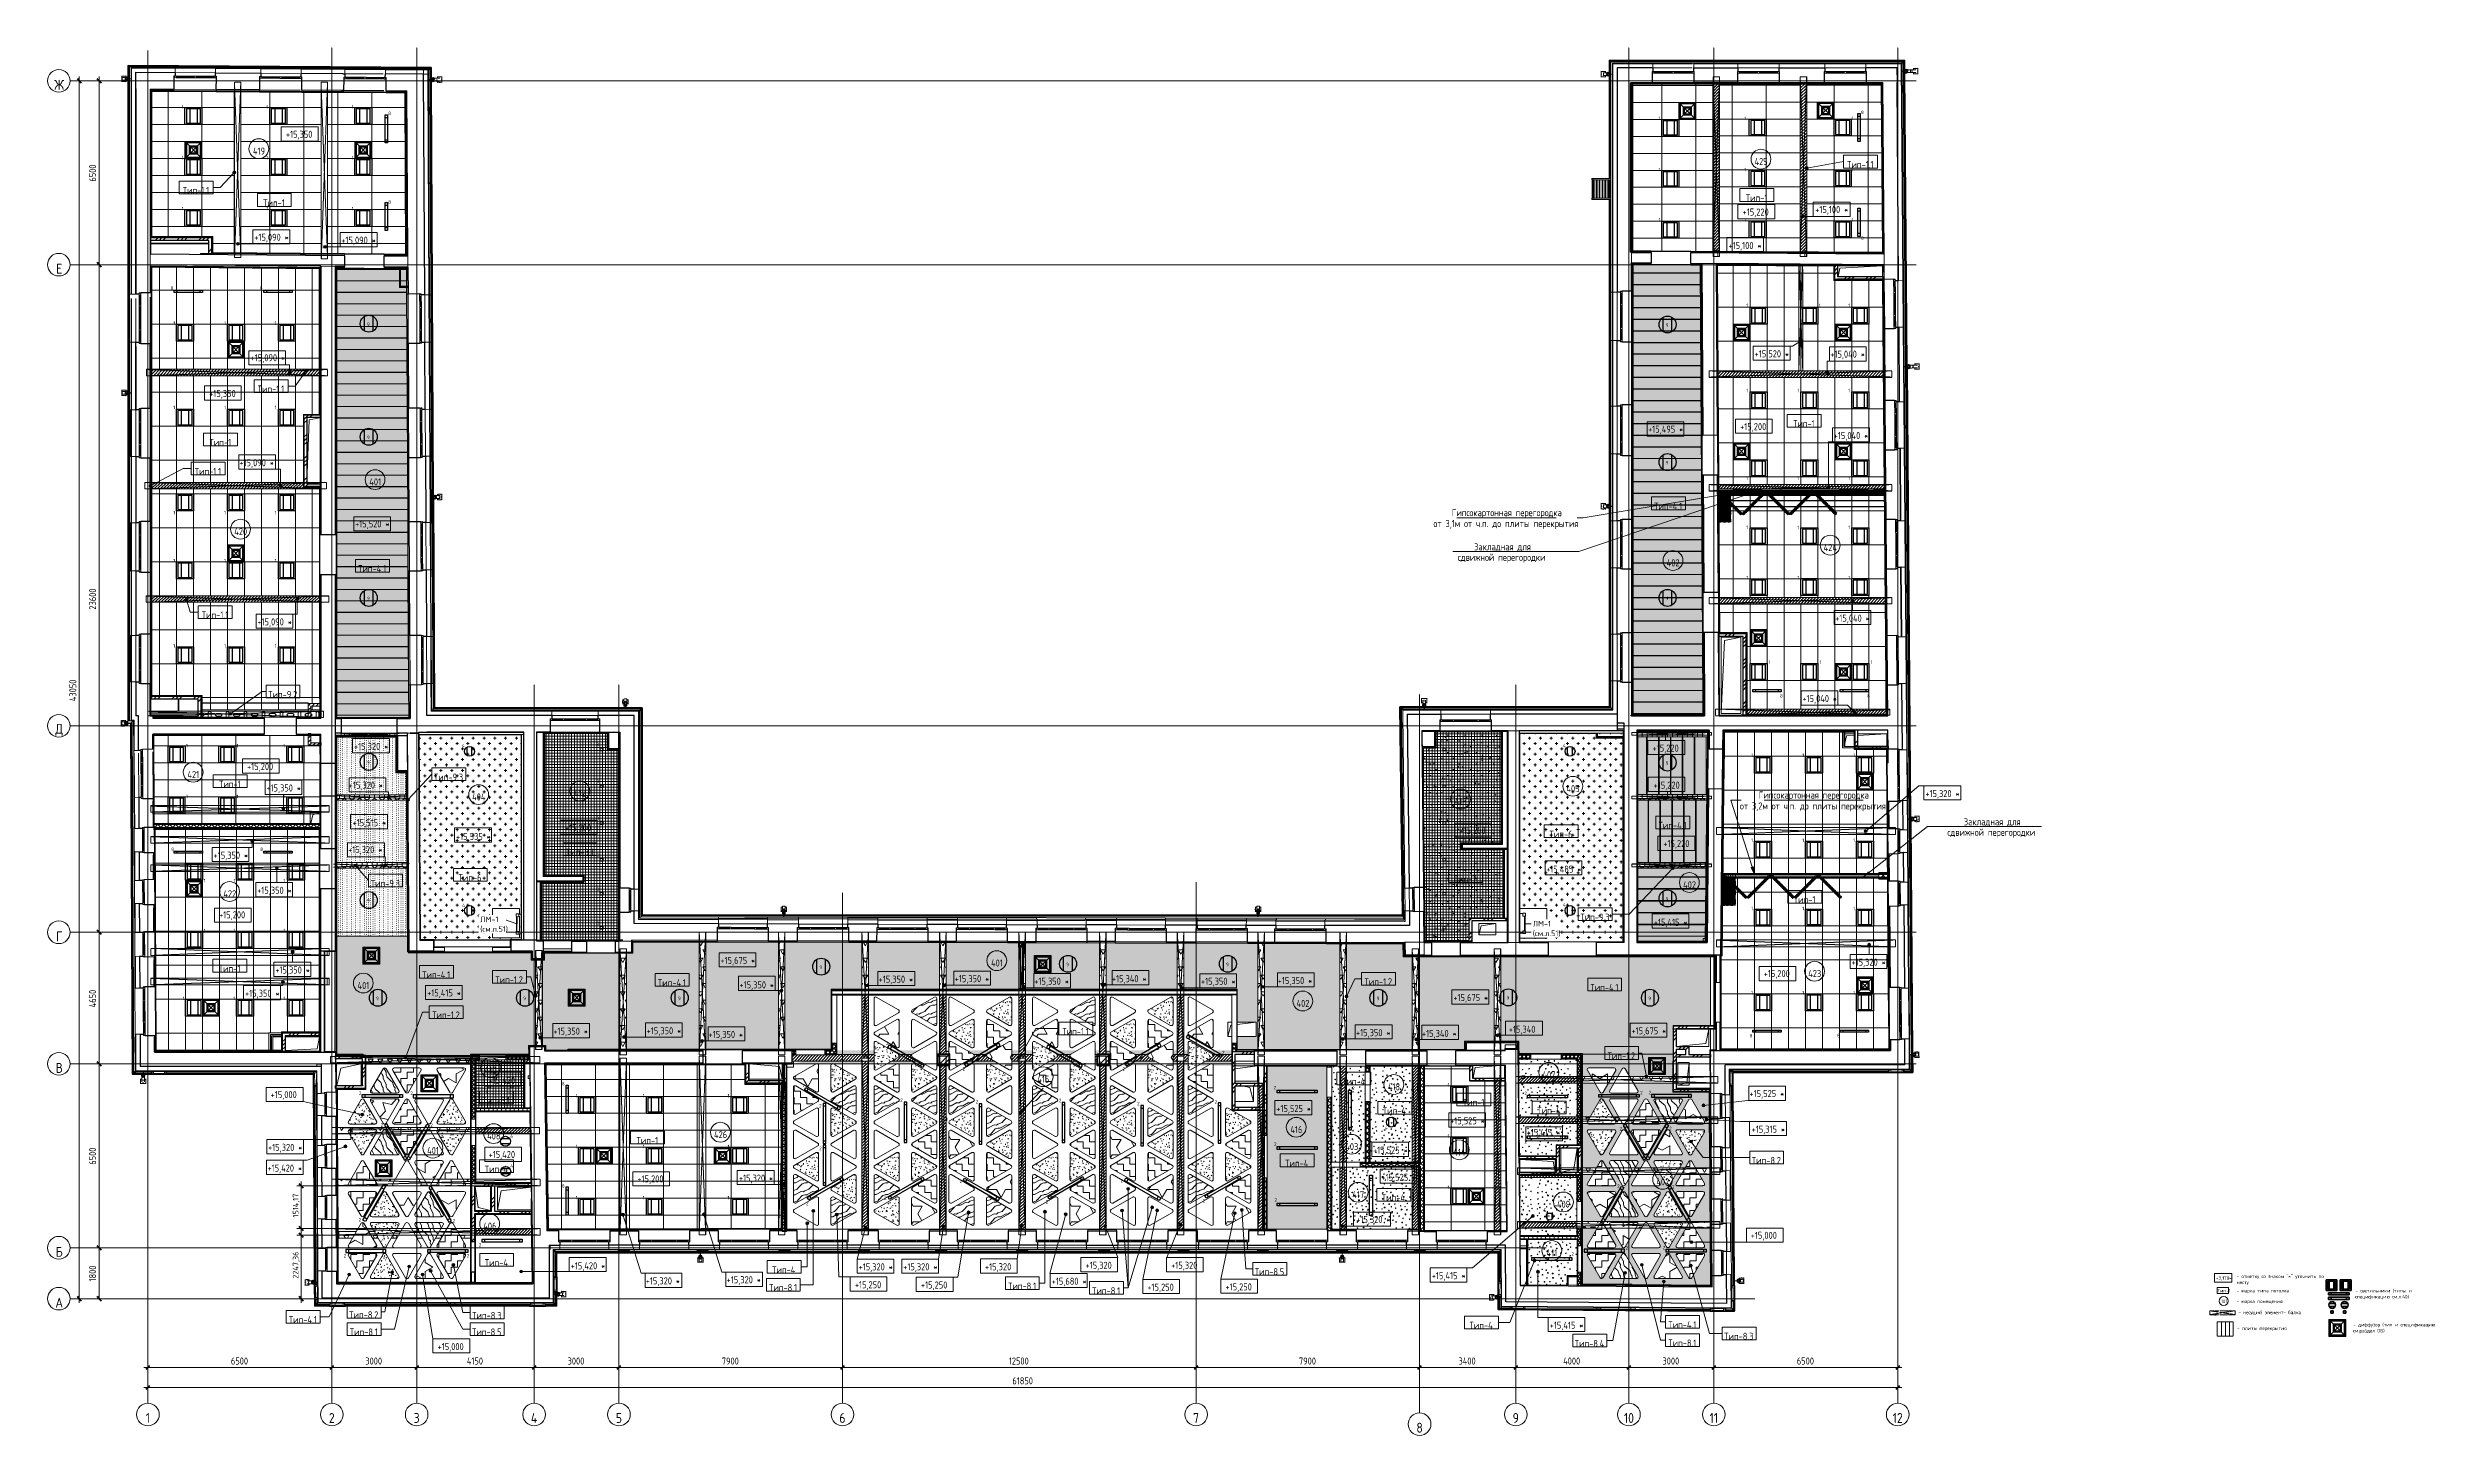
# Model space of a CAD drawing. Header units: millimetres. Extents: x -10051 to 73829, y -4843 to 44223.
import ezdxf

# ---------------------------------------------------------------- set-up
doc = ezdxf.new("R2010")
doc.units = ezdxf.units.MM
for name, pattern in [('ADSK_Линия сетки', [25, 20, -2.5, 0, -2.5]), ('ADSK_Осевая', [14, 10, -2, 0, -2]), ('ADSK_Штрих_ш3 п1_5', [4.5, 3, -1.5]), ('ADSK_Штрих_ш3 п3', [6, 3, -3]), ('ADSK_Штриховая_ш3 п1_5', [4.5, 3, -1.5]), ('ADSK_Штрихпунктирная 2 точки_ш15 п1_5 п1_5 п1_5', [19.5, 15, -1.5, 0, -1.5, 0, -1.5])]:
    doc.linetypes.add(name, pattern=pattern)
for name, color, linetype, lineweight in [('_ Окна', 7, 'Continuous', 9), ('Аннотация', 7, 'Continuous', 20), ('Витраж', 7, 'Continuous', 9), ('Каркас', 7, 'Continuous', 18), ('Марки', 7, 'Continuous', 20), ('Марки помещений', 7, 'Continuous', 20), ('Несущие колонны', 7, 'Continuous', 18), ('Обобщенные модели', 7, 'Continuous', 18), ('Оборудование', 7, 'Continuous', 18), ('Окна', 7, 'Continuous', 9), ('Оси', 7, 'Continuous', 9), ('Отметки', 7, 'Continuous', 9), ('Панели витража', 7, 'Continuous', 9), ('Перекрытие', 7, 'Continuous', 18), ('Перекрытие штриховка', 7, 'Continuous', 18), ('Потолки', 7, 'Continuous', 9), ('Потолки штриховка', 7, 'Continuous', 9), ('Размеры', 7, 'Continuous', 9), ('Размеры-100', 7, 'Continuous', 9), ('Стены внутренние', 7, 'Continuous', 18), ('Стены наружные', 7, 'Continuous', 18), ('Стены несущие', 7, 'Continuous', 30), ('Стены отделка', 7, 'Continuous', 30), ('Стены перегородки', 7, 'Continuous', 30), ('Стены штриховка', 7, 'Continuous', 9), ('Стены штриховка поверхности', 7, 'Continuous', 18), ('Узлы', 7, 'Continuous', 18)]:
    doc.layers.add(name, color=color, linetype=linetype, lineweight=lineweight)
doc.layers.add('Линии', color=7, linetype='Continuous', lineweight=9, true_color=0x00a600)
doc.styles.add('GOST Common', font='GOST_Common.ttf', dxfattribs={"width": 0.9, "height": 350})
doc.styles.add('GOST Common_1', font='GOST_Common.ttf', dxfattribs={"width": 0.9, "height": 250})
doc.styles.add('GOST Common_2', font='GOST_Common.ttf', dxfattribs={"width": 0.9, "height": 250})
doc.styles.add('GOST Common_3', font='GOST_Common.ttf', dxfattribs={"width": 0.9, "height": 200})
doc.styles.add('GOST Common_4', font='GOST_Common.ttf', dxfattribs={"width": 0.9, "height": 200})
doc.styles.add('GOST Common_5', font='GOST_Common.ttf', dxfattribs={"width": 0.9, "height": 125})
doc.styles.add('GOST Common_B', font='', dxfattribs={"width": 0.9, "height": 250})
doc.styles.get('GOST Common_B').set_extended_font_data('GOST Common', bold=True)
doc.dimstyles.new('ADSK_Основной_2_5_мм_Оси', dxfattribs={"dimscale": 304.8, "dimtxt": 251.428749, "dimasz": 0.463911, "dimexe": 0.492126, "dimexo": 0.492126, "dimgap": 0.098425, "dimtad": 1, "dimrnd": 0.01, "dimdsep": 46, "dimtxsty": 'GOST Common_2', "dimblk1": 'OBLIQUE', "dimblk2": 'OBLIQUE', "dimsah": 1, "dimcen": 0.09, "dimdle": 0.492126, "dimazin": 2, "dimtfac": 1, "dimtdec": 4, "dimtix": 1, "dimtmove": 0, "dimatfit": 3, "dimfxl": 1, "dimtvp": 1, "dimtolj": 1, "dimtzin": 0, "dimlwd": 20, "dimlwe": 20, "dimarcsym": 2})
doc.dimstyles.new('ADSK_Основной_2_мм', dxfattribs={"dimscale": 304.8, "dimtxt": 201.142999, "dimasz": 0.463911, "dimexe": 0.492126, "dimexo": 0.492126, "dimgap": 0.098425, "dimtad": 1, "dimrnd": 0.01, "dimdsep": 46, "dimtxsty": 'GOST Common_4', "dimblk1": 'OBLIQUE', "dimblk2": 'OBLIQUE', "dimsah": 1, "dimcen": 0.09, "dimdle": 0.492126, "dimazin": 2, "dimtfac": 1, "dimtdec": 4, "dimtix": 1, "dimtmove": 0, "dimatfit": 3, "dimfxl": 1, "dimtvp": 1, "dimtolj": 1, "dimtzin": 0, "dimlwd": 20, "dimlwe": 20, "dimarcsym": 2})
pattern_1 = [(45, (0, 0), (-381.661, 381.661), []), (45, (134.94, 0), (0, 763.3218), []), (45, (-134.94, 0), (0, 763.3218), [])]
pattern_2 = [(45, (0, 0), (-235.7317, 235.7317), []), (45, (157.15, 0), (-235.7317, 235.7317), [])]
pattern_3 = [(45, (0, 0), (-106.066, 106.066), []), (135, (0, 0), (-106.066, -106.066), [])]
pattern_4 = [(45, (0, 0), (-70.71068, 70.71068), []), (135, (0, 0), (-70.71068, -70.71068), [])]
pattern_5 = [(0, (0, 0), (0, 150), []), (90, (0, 0), (-150, 9e-15), [])]
pattern_6 = [(0, (96, 192), (1371.6, 1371.6), [6.035, -1365.565]), (225, (96, 192), (0, -1371.6), [19.397, -1920.337]), (0, (82.3, 178.3), (1371.6, 1371.6), [13.716, -1357.884]), (0, (96, 178.3), (1371.6, 1371.6), [13.716, -1357.884]), (90, (109.7, 178.3), (-1371.6, 1371.6), [13.716, -1357.884]), (180, (109.7, 192), (-1371.6, -1371.6), [13.716, -1357.884]), (0, (96, 192), (1371.6, 1371.6), [6.035, -1365.565]), (225, (96, 192), (0, -1371.6), [19.397, -1920.337]), (0, (82.3, 178.3), (1371.6, 1371.6), [13.716, -1357.884]), (0, (96, 178.3), (1371.6, 1371.6), [13.716, -1357.884]), (90, (109.7, 178.3), (-1371.6, 1371.6), [13.716, -1357.884]), (180, (109.7, 192), (-1371.6, -1371.6), [13.716, -1357.884]), (180, (205.7, 82.3), (-1371.6, -1371.6), [13.716, -1357.884]), (270, (192, 82.3), (1371.6, -1371.6), [13.716, -1357.884]), (270, (192, 68.6), (1371.6, -1371.6), [13.716, -1357.884]), (45, (192, 54.9), (0, 1371.6), [19.397, -1920.337]), (0, (205.7, 68.6), (1371.6, 1371.6), [6.035, -1365.565]), (90, (205.7, 68.6), (-1371.6, 1371.6), [13.716, -1357.884]), (180, (205.7, 82.3), (-1371.6, -1371.6), [13.716, -1357.884]), (270, (192, 82.3), (1371.6, -1371.6), [13.716, -1357.884]), (270, (192, 68.6), (1371.6, -1371.6), [13.716, -1357.884]), (45, (192, 54.9), (0, 1371.6), [19.397, -1920.337]), (0, (205.7, 68.6), (1371.6, 1371.6), [6.035, -1365.565]), (90, (205.7, 68.6), (-1371.6, 1371.6), [13.716, -1357.884]), (180, (356.6, 164.6), (-1371.6, -1371.6), [13.716, -1357.884]), (270, (342.9, 164.6), (1371.6, -1371.6), [13.716, -1357.884]), (270, (342.9, 150.9), (1371.6, -1371.6), [13.716, -1357.884]), (26.565, (342.9, 137.16), (1371.601, 1371.6), [30.67, -3036.32]), (0, (370.3, 150.9), (1371.6, 1371.6), [6.035, -1365.565]), (135, (370.3, 150.9), (-1371.6, 0), [19.397, -1920.337]), (180, (356.6, 164.6), (-1371.6, -1371.6), [13.716, -1357.884]), (270, (342.9, 164.6), (1371.6, -1371.6), [13.716, -1357.884]), (270, (342.9, 150.9), (1371.6, -1371.6), [13.716, -1357.884]), (26.565, (342.9, 137.16), (1371.601, 1371.6), [30.67, -3036.32]), (0, (370.3, 150.9), (1371.6, 1371.6), [6.035, -1365.565]), (135, (370.3, 150.9), (-1371.6, 0), [19.397, -1920.337]), (180, (480, 41.1), (-1371.6, -1371.6), [13.716, -1357.884]), (243.435, (466.34, 41.15), (0.002, -1371.6), [30.67, -3036.32]), (0, (452.6, 13.7), (1371.6, 1371.6), [13.716, -1357.884]), (0, (466.3, 13.7), (1371.6, 1371.6), [13.716, -1357.884]), (90, (480, 13.7), (-1371.6, 1371.6), [13.716, -1357.884]), (90, (480, 27.4), (-1371.6, 1371.6), [13.716, -1357.884]), (180, (480, 41.1), (-1371.6, -1371.6), [13.716, -1357.884]), (243.435, (466.34, 41.15), (0.002, -1371.6), [30.67, -3036.32]), (0, (452.6, 13.7), (1371.6, 1371.6), [13.716, -1357.884]), (0, (466.3, 13.7), (1371.6, 1371.6), [13.716, -1357.884]), (90, (480, 13.7), (-1371.6, 1371.6), [13.716, -1357.884]), (90, (480, 27.4), (-1371.6, 1371.6), [13.716, -1357.884]), (180, (493.8, 178.3), (-1371.6, -1371.6), [13.716, -1357.884]), (270, (480, 178.3), (1371.6, -1371.6), [13.716, -1357.884]), (0, (480, 164.6), (1371.6, 1371.6), [6.035, -1365.565]), (0, (480, 164.6), (1371.6, 1371.6), [27.43, -1344.17]), (90, (507.5, 164.6), (-1371.6, 1371.6), [13.716, -1357.884]), (180, (507.5, 178.3), (-1371.6, -1371.6), [13.716, -1357.884]), (180, (493.8, 178.3), (-1371.6, -1371.6), [13.716, -1357.884]), (270, (480, 178.3), (1371.6, -1371.6), [13.716, -1357.884]), (0, (480, 164.6), (1371.6, 1371.6), [6.035, -1365.565]), (0, (480, 164.6), (1371.6, 1371.6), [27.43, -1344.17]), (90, (507.5, 164.6), (-1371.6, 1371.6), [13.716, -1357.884]), (180, (507.5, 178.3), (-1371.6, -1371.6), [13.716, -1357.884]), (180, (699.5, 178.3), (-1371.6, -1371.6), [13.716, -1357.884]), (270, (685.8, 178.3), (1371.6, -1371.6), [13.716, -1357.884]), (270, (685.8, 164.6), (1371.6, -1371.6), [13.716, -1357.884]), (45, (685.8, 150.9), (0, 1371.6), [19.397, -1920.337]), (90, (699.5, 164.6), (-1371.6, 1371.6), [13.716, -1357.884]), (0, (699.5, 178.3), (1371.6, 1371.6), [6.035, -1365.565]), (180, (699.5, 178.3), (-1371.6, -1371.6), [13.716, -1357.884]), (270, (685.8, 178.3), (1371.6, -1371.6), [13.716, -1357.884]), (270, (685.8, 164.6), (1371.6, -1371.6), [13.716, -1357.884]), (45, (685.8, 150.9), (0, 1371.6), [19.397, -1920.337]), (90, (699.5, 164.6), (-1371.6, 1371.6), [13.716, -1357.884]), (0, (699.5, 178.3), (1371.6, 1371.6), [6.035, -1365.565]), (180, (836.7, 96), (-1371.6, -1371.6), [13.716, -1357.884]), (270, (823, 96), (1371.6, -1371.6), [13.716, -1357.884]), (270, (823, 82.3), (1371.6, -1371.6), [13.716, -1357.884]), (45, (823, 68.6), (0, 1371.6), [19.397, -1920.337]), (90, (836.7, 82.3), (-1371.6, 1371.6), [13.716, -1357.884]), (0, (836.7, 96), (1371.6, 1371.6), [6.035, -1365.565]), (180, (836.7, 96), (-1371.6, -1371.6), [13.716, -1357.884]), (270, (823, 96), (1371.6, -1371.6), [13.716, -1357.884]), (270, (823, 82.3), (1371.6, -1371.6), [13.716, -1357.884]), (45, (823, 68.6), (0, 1371.6), [19.397, -1920.337]), (90, (836.7, 82.3), (-1371.6, 1371.6), [13.716, -1357.884]), (0, (836.7, 96), (1371.6, 1371.6), [6.035, -1365.565]), (180, (1069.8, 68.6), (-1371.6, -1371.6), [13.716, -1357.884]), (225, (1056.1, 68.6), (0, -1371.6), [19.397, -1920.337]), (0, (1042.4, 54.9), (1371.6, 1371.6), [13.716, -1357.884]), (0, (1056.1, 54.9), (1371.6, 1371.6), [13.716, -1357.884]), (90, (1069.8, 54.9), (-1371.6, 1371.6), [13.716, -1357.884]), (0, (1069.8, 68.6), (1371.6, 1371.6), [6.035, -1365.565]), (180, (1069.8, 68.6), (-1371.6, -1371.6), [13.716, -1357.884]), (225, (1056.1, 68.6), (0, -1371.6), [19.397, -1920.337]), (0, (1042.4, 54.9), (1371.6, 1371.6), [13.716, -1357.884]), (0, (1056.1, 54.9), (1371.6, 1371.6), [13.716, -1357.884]), (90, (1069.8, 54.9), (-1371.6, 1371.6), [13.716, -1357.884]), (0, (1069.8, 68.6), (1371.6, 1371.6), [6.035, -1365.565]), (180, (1261.9, 150.9), (-1371.6, -1371.6), [13.716, -1357.884]), (225, (1248.2, 150.9), (0, -1371.6), [19.397, -1920.337]), (315, (1234.4, 137.2), (1371.6, 0), [19.397, -1920.337]), (45, (1248.2, 123.4), (0, 1371.6), [19.397, -1920.337]), (0, (1261.9, 137.2), (1371.6, 1371.6), [6.035, -1365.565]), (90, (1261.9, 137.2), (-1371.6, 1371.6), [13.716, -1357.884]), (180, (1261.9, 150.9), (-1371.6, -1371.6), [13.716, -1357.884]), (225, (1248.2, 150.9), (0, -1371.6), [19.397, -1920.337]), (315, (1234.4, 137.2), (1371.6, 0), [19.397, -1920.337]), (45, (1248.2, 123.4), (0, 1371.6), [19.397, -1920.337]), (0, (1261.9, 137.2), (1371.6, 1371.6), [6.035, -1365.565]), (90, (1261.9, 137.2), (-1371.6, 1371.6), [13.716, -1357.884]), (180, (548.6, 603.5), (-1371.6, -1371.6), [13.716, -1357.884]), (225, (534.9, 603.5), (0, -1371.6), [19.397, -1920.337]), (0, (521.2, 589.8), (1371.6, 1371.6), [13.716, -1357.884]), (0, (534.9, 589.8), (1371.6, 1371.6), [13.716, -1357.884]), (90, (548.6, 589.8), (-1371.6, 1371.6), [13.716, -1357.884]), (0, (548.6, 603.5), (1371.6, 1371.6), [6.035, -1365.565]), (180, (548.6, 603.5), (-1371.6, -1371.6), [13.716, -1357.884]), (225, (534.9, 603.5), (0, -1371.6), [19.397, -1920.337]), (0, (521.2, 589.8), (1371.6, 1371.6), [13.716, -1357.884]), (0, (534.9, 589.8), (1371.6, 1371.6), [13.716, -1357.884]), (90, (548.6, 589.8), (-1371.6, 1371.6), [13.716, -1357.884]), (0, (548.6, 603.5), (1371.6, 1371.6), [6.035, -1365.565]), (180, (164.6, 288), (-1371.6, -1371.6), [13.716, -1357.884]), (270, (150.9, 288), (1371.6, -1371.6), [13.716, -1357.884]), (270, (150.9, 274.3), (1371.6, -1371.6), [13.716, -1357.884]), (45, (150.9, 260.6), (0, 1371.6), [19.397, -1920.337]), (90, (164.6, 274.3), (-1371.6, 1371.6), [13.716, -1357.884]), (0, (164.6, 288), (1371.6, 1371.6), [6.035, -1365.565]), (180, (164.6, 288), (-1371.6, -1371.6), [13.716, -1357.884]), (270, (150.9, 288), (1371.6, -1371.6), [13.716, -1357.884]), (270, (150.9, 274.3), (1371.6, -1371.6), [13.716, -1357.884]), (45, (150.9, 260.6), (0, 1371.6), [19.397, -1920.337]), (90, (164.6, 274.3), (-1371.6, 1371.6), [13.716, -1357.884]), (0, (164.6, 288), (1371.6, 1371.6), [6.035, -1365.565]), (180, (96, 425.2), (-1371.6, -1371.6), [13.716, -1357.884]), (270, (82.3, 425.2), (1371.6, -1371.6), [13.716, -1357.884]), (0, (82.3, 411.5), (1371.6, 1371.6), [6.035, -1365.565]), (0, (82.3, 411.5), (1371.6, 1371.6), [13.716, -1357.884]), (90, (96, 411.5), (-1371.6, 1371.6), [13.716, -1357.884]), (0, (96, 425.2), (1371.6, 1371.6), [6.035, -1365.565]), (180, (96, 425.2), (-1371.6, -1371.6), [13.716, -1357.884]), (270, (82.3, 425.2), (1371.6, -1371.6), [13.716, -1357.884]), (0, (82.3, 411.5), (1371.6, 1371.6), [6.035, -1365.565]), (0, (82.3, 411.5), (1371.6, 1371.6), [13.716, -1357.884]), (90, (96, 411.5), (-1371.6, 1371.6), [13.716, -1357.884]), (0, (96, 425.2), (1371.6, 1371.6), [6.035, -1365.565]), (180, (178.3, 480), (-1371.6, -1371.6), [13.716, -1357.884]), (270, (164.6, 480), (1371.6, -1371.6), [13.716, -1357.884]), (0, (164.6, 466.3), (1371.6, 1371.6), [6.035, -1365.565]), (0, (164.6, 466.3), (1371.6, 1371.6), [27.43, -1344.17]), (90, (192, 466.3), (-1371.6, 1371.6), [13.716, -1357.884]), (180, (192, 480), (-1371.6, -1371.6), [13.716, -1357.884]), (180, (178.3, 480), (-1371.6, -1371.6), [13.716, -1357.884]), (270, (164.6, 480), (1371.6, -1371.6), [13.716, -1357.884]), (0, (164.6, 466.3), (1371.6, 1371.6), [6.035, -1365.565]), (0, (164.6, 466.3), (1371.6, 1371.6), [27.43, -1344.17]), (90, (192, 466.3), (-1371.6, 1371.6), [13.716, -1357.884]), (180, (192, 480), (-1371.6, -1371.6), [13.716, -1357.884]), (180, (342.9, 384), (-1371.6, -1371.6), [13.716, -1357.884]), (225, (329.2, 384), (0, -1371.6), [19.397, -1920.337]), (315, (315.5, 370.3), (1371.6, 0), [19.397, -1920.337]), (45, (329.2, 356.6), (0, 1371.6), [19.397, -1920.337]), (0, (342.9, 370.3), (1371.6, 1371.6), [6.035, -1365.565]), (90, (342.9, 370.3), (-1371.6, 1371.6), [13.716, -1357.884]), (180, (342.9, 384), (-1371.6, -1371.6), [13.716, -1357.884]), (225, (329.2, 384), (0, -1371.6), [19.397, -1920.337]), (315, (315.5, 370.3), (1371.6, 0), [19.397, -1920.337]), (45, (329.2, 356.6), (0, 1371.6), [19.397, -1920.337]), (0, (342.9, 370.3), (1371.6, 1371.6), [6.035, -1365.565]), (90, (342.9, 370.3), (-1371.6, 1371.6), [13.716, -1357.884]), (0, (438.9, 301.8), (1371.6, 1371.6), [6.035, -1365.565]), (225, (438.9, 301.8), (0, -1371.6), [19.397, -1920.337]), (315, (425.2, 288), (1371.6, 0), [19.397, -1920.337]), (45, (438.9, 274.3), (0, 1371.6), [19.397, -1920.337]), (0, (452.6, 288), (1371.6, 1371.6), [6.035, -1365.565]), (135, (452.6, 288), (-1371.6, 0), [19.397, -1920.337]), (180, (452.6, 329.2), (-1371.6, -1371.6), [13.716, -1357.884]), (270, (438.9, 329.2), (1371.6, -1371.6), [27.43, -1344.17]), (0, (438.9, 301.8), (1371.6, 1371.6), [6.035, -1365.565]), (0, (438.9, 301.8), (1371.6, 1371.6), [13.716, -1357.884]), (90, (452.6, 301.8), (-1371.6, 1371.6), [13.716, -1357.884]), (90, (452.6, 315.5), (-1371.6, 1371.6), [13.716, -1357.884]), (180, (452.6, 329.2), (-1371.6, -1371.6), [13.716, -1357.884]), (270, (438.9, 329.2), (1371.6, -1371.6), [27.43, -1344.17]), (0, (438.9, 301.8), (1371.6, 1371.6), [6.035, -1365.565]), (0, (438.9, 301.8), (1371.6, 1371.6), [13.716, -1357.884]), (90, (452.6, 301.8), (-1371.6, 1371.6), [13.716, -1357.884]), (90, (452.6, 315.5), (-1371.6, 1371.6), [13.716, -1357.884]), (180, (425.2, 507.5), (-1371.6, -1371.6), [13.716, -1357.884]), (270, (411.5, 507.5), (1371.6, -1371.6), [13.716, -1357.884]), (270, (411.5, 493.8), (1371.6, -1371.6), [13.716, -1357.884]), (45, (411.5, 480.1), (0, 1371.6), [19.397, -1920.337]), (90, (425.2, 493.8), (-1371.6, 1371.6), [13.716, -1357.884]), (0, (425.2, 507.5), (1371.6, 1371.6), [6.035, -1365.565]), (180, (425.2, 507.5), (-1371.6, -1371.6), [13.716, -1357.884]), (270, (411.5, 507.5), (1371.6, -1371.6), [13.716, -1357.884]), (270, (411.5, 493.8), (1371.6, -1371.6), [13.716, -1357.884]), (45, (411.5, 480.1), (0, 1371.6), [19.397, -1920.337]), (90, (425.2, 493.8), (-1371.6, 1371.6), [13.716, -1357.884]), (0, (425.2, 507.5), (1371.6, 1371.6), [6.035, -1365.565]), (180, (137.2, 617.2), (-1371.6, -1371.6), [13.716, -1357.884]), (270, (123.4, 617.2), (1371.6, -1371.6), [13.716, -1357.884]), (270, (123.4, 603.5), (1371.6, -1371.6), [13.716, -1357.884]), (45, (123.4, 589.8), (0, 1371.6), [19.397, -1920.337]), (90, (137.2, 603.5), (-1371.6, 1371.6), [13.716, -1357.884]), (0, (137.2, 617.2), (1371.6, 1371.6), [6.035, -1365.565]), (180, (137.2, 617.2), (-1371.6, -1371.6), [13.716, -1357.884]), (270, (123.4, 617.2), (1371.6, -1371.6), [13.716, -1357.884]), (270, (123.4, 603.5), (1371.6, -1371.6), [13.716, -1357.884]), (45, (123.4, 589.8), (0, 1371.6), [19.397, -1920.337]), (90, (137.2, 603.5), (-1371.6, 1371.6), [13.716, -1357.884]), (0, (137.2, 617.2), (1371.6, 1371.6), [6.035, -1365.565]), (180, (123.4, 795.5), (-1371.6, -1371.6), [13.716, -1357.884]), (243.435, (109.7, 795.5), (0.002, -1371.6), [30.67, -3036.32]), (0, (96, 768.1), (1371.6, 1371.6), [13.716, -1357.884]), (0, (109.7, 768.1), (1371.6, 1371.6), [13.716, -1357.884]), (90, (123.4, 768.1), (-1371.6, 1371.6), [13.716, -1357.884]), (90, (123.4, 781.8), (-1371.6, 1371.6), [13.716, -1357.884]), (180, (123.4, 795.5), (-1371.6, -1371.6), [13.716, -1357.884]), (243.435, (109.7, 795.5), (0.002, -1371.6), [30.67, -3036.32]), (0, (96, 768.1), (1371.6, 1371.6), [13.716, -1357.884]), (0, (109.7, 768.1), (1371.6, 1371.6), [13.716, -1357.884]), (90, (123.4, 768.1), (-1371.6, 1371.6), [13.716, -1357.884]), (90, (123.4, 781.8), (-1371.6, 1371.6), [13.716, -1357.884]), (180, (342.9, 603.5), (-1371.6, -1371.6), [13.716, -1357.884]), (270, (329.2, 603.5), (1371.6, -1371.6), [27.43, -1344.17]), (0, (329.2, 576.1), (1371.6, 1371.6), [6.035, -1365.565]), (0, (329.2, 576.1), (1371.6, 1371.6), [27.43, -1344.17]), (90, (356.6, 576.1), (-1371.6, 1371.6), [13.716, -1357.884]), (135, (356.6, 589.8), (-1371.6, 0), [19.397, -1920.337]), (180, (342.9, 603.5), (-1371.6, -1371.6), [13.716, -1357.884]), (270, (329.2, 603.5), (1371.6, -1371.6), [27.43, -1344.17]), (0, (329.2, 576.1), (1371.6, 1371.6), [6.035, -1365.565]), (0, (329.2, 576.1), (1371.6, 1371.6), [27.43, -1344.17]), (90, (356.6, 576.1), (-1371.6, 1371.6), [13.716, -1357.884]), (135, (356.6, 589.8), (-1371.6, 0), [19.397, -1920.337]), (180, (438.9, 727), (-1371.6, -1371.6), [13.716, -1357.884]), (225, (425.2, 726.9), (0, -1371.6), [19.397, -1920.337]), (0, (411.5, 713.2), (1371.6, 1371.6), [13.716, -1357.884]), (0, (425.2, 713.2), (1371.6, 1371.6), [13.716, -1357.884]), (90, (438.9, 713.2), (-1371.6, 1371.6), [13.716, -1357.884]), (0, (438.9, 727), (1371.6, 1371.6), [6.035, -1365.565]), (180, (438.9, 727), (-1371.6, -1371.6), [13.716, -1357.884]), (225, (425.2, 726.9), (0, -1371.6), [19.397, -1920.337]), (0, (411.5, 713.2), (1371.6, 1371.6), [13.716, -1357.884]), (0, (425.2, 713.2), (1371.6, 1371.6), [13.716, -1357.884]), (90, (438.9, 713.2), (-1371.6, 1371.6), [13.716, -1357.884]), (0, (438.9, 727), (1371.6, 1371.6), [6.035, -1365.565]), (180, (288, 850.4), (-1371.6, -1371.6), [13.716, -1357.884]), (225, (274.3, 850.4), (0, -1371.6), [19.397, -1920.337]), (315, (260.6, 836.7), (1371.6, 0), [19.397, -1920.337]), (45, (274.3, 823), (0, 1371.6), [19.397, -1920.337]), (0, (288, 836.7), (1371.6, 1371.6), [6.035, -1365.565]), (90, (288, 836.7), (-1371.6, 1371.6), [13.716, -1357.884]), (180, (288, 850.4), (-1371.6, -1371.6), [13.716, -1357.884]), (225, (274.3, 850.4), (0, -1371.6), [19.397, -1920.337]), (315, (260.6, 836.7), (1371.6, 0), [19.397, -1920.337]), (45, (274.3, 823), (0, 1371.6), [19.397, -1920.337]), (0, (288, 836.7), (1371.6, 1371.6), [6.035, -1365.565]), (90, (288, 836.7), (-1371.6, 1371.6), [13.716, -1357.884]), (180, (466.3, 919), (-1371.6, -1371.6), [13.716, -1357.884]), (270, (452.6, 919), (1371.6, -1371.6), [27.43, -1344.17]), (0, (452.6, 891.5), (1371.6, 1371.6), [6.035, -1365.565]), (0, (452.6, 891.5), (1371.6, 1371.6), [27.43, -1344.17]), (90, (480, 891.5), (-1371.6, 1371.6), [13.716, -1357.884]), (135, (480.1, 905.3), (-1371.6, 0), [19.397, -1920.337]), (180, (466.3, 919), (-1371.6, -1371.6), [13.716, -1357.884]), (270, (452.6, 919), (1371.6, -1371.6), [27.43, -1344.17]), (0, (452.6, 891.5), (1371.6, 1371.6), [6.035, -1365.565]), (0, (452.6, 891.5), (1371.6, 1371.6), [27.43, -1344.17]), (90, (480, 891.5), (-1371.6, 1371.6), [13.716, -1357.884]), (135, (480.1, 905.3), (-1371.6, 0), [19.397, -1920.337]), (180, (178.3, 1330.5), (-1371.6, -1371.6), [13.716, -1357.884]), (270, (164.6, 1330.5), (1371.6, -1371.6), [27.43, -1344.17]), (0, (164.6, 1303), (1371.6, 1371.6), [6.035, -1365.565]), (0, (164.6, 1303), (1371.6, 1371.6), [13.716, -1357.884]), (90, (178.3, 1303), (-1371.6, 1371.6), [13.716, -1357.884]), (90, (178.3, 1316.7), (-1371.6, 1371.6), [13.716, -1357.884]), (180, (178.3, 1330.5), (-1371.6, -1371.6), [13.716, -1357.884]), (270, (164.6, 1330.5), (1371.6, -1371.6), [27.43, -1344.17]), (0, (164.6, 1303), (1371.6, 1371.6), [6.035, -1365.565]), (0, (164.6, 1303), (1371.6, 1371.6), [13.716, -1357.884]), (90, (178.3, 1303), (-1371.6, 1371.6), [13.716, -1357.884]), (90, (178.3, 1316.7), (-1371.6, 1371.6), [13.716, -1357.884]), (180, (123.4, 1001.3), (-1371.6, -1371.6), [13.716, -1357.884]), (225, (109.7, 1001.3), (0, -1371.6), [19.397, -1920.337]), (315, (96, 987.6), (1371.6, 0), [19.397, -1920.337]), (45, (109.7, 973.8), (0, 1371.6), [19.397, -1920.337]), (0, (123.4, 987.6), (1371.6, 1371.6), [6.035, -1365.565]), (90, (123.4, 987.6), (-1371.6, 1371.6), [13.716, -1357.884]), (180, (123.4, 1001.3), (-1371.6, -1371.6), [13.716, -1357.884]), (225, (109.7, 1001.3), (0, -1371.6), [19.397, -1920.337]), (315, (96, 987.6), (1371.6, 0), [19.397, -1920.337]), (45, (109.7, 973.8), (0, 1371.6), [19.397, -1920.337]), (0, (123.4, 987.6), (1371.6, 1371.6), [6.035, -1365.565]), (90, (123.4, 987.6), (-1371.6, 1371.6), [13.716, -1357.884]), (180, (123.4, 1193.3), (-1371.6, -1371.6), [13.716, -1357.884]), (270, (109.7, 1193.3), (1371.6, -1371.6), [13.716, -1357.884]), (0, (109.7, 1179.6), (1371.6, 1371.6), [6.035, -1365.565]), (0, (109.7, 1179.6), (1371.6, 1371.6), [13.716, -1357.884]), (90, (123.4, 1179.6), (-1371.6, 1371.6), [13.716, -1357.884]), (0, (123.4, 1193.3), (1371.6, 1371.6), [6.035, -1365.565]), (180, (123.4, 1193.3), (-1371.6, -1371.6), [13.716, -1357.884]), (270, (109.7, 1193.3), (1371.6, -1371.6), [13.716, -1357.884]), (0, (109.7, 1179.6), (1371.6, 1371.6), [6.035, -1365.565]), (0, (109.7, 1179.6), (1371.6, 1371.6), [13.716, -1357.884]), (90, (123.4, 1179.6), (-1371.6, 1371.6), [13.716, -1357.884]), (0, (123.4, 1193.3), (1371.6, 1371.6), [6.035, -1365.565]), (180, (411.5, 1015), (-1371.6, -1371.6), [13.716, -1357.884]), (225, (397.8, 1015), (0, -1371.6), [19.397, -1920.337]), (315, (384, 1001.3), (1371.6, 0), [19.397, -1920.337]), (45, (397.8, 987.6), (0, 1371.6), [19.397, -1920.337]), (90, (411.5, 1001.3), (-1371.6, 1371.6), [13.716, -1357.884]), (0, (411.5, 1015), (1371.6, 1371.6), [6.035, -1365.565]), (180, (411.5, 1015), (-1371.6, -1371.6), [13.716, -1357.884]), (225, (397.8, 1015), (0, -1371.6), [19.397, -1920.337]), (315, (384, 1001.3), (1371.6, 0), [19.397, -1920.337]), (45, (397.8, 987.6), (0, 1371.6), [19.397, -1920.337]), (90, (411.5, 1001.3), (-1371.6, 1371.6), [13.716, -1357.884]), (0, (411.5, 1015), (1371.6, 1371.6), [6.035, -1365.565]), (0, (260.6, 1042.4), (1371.6, 1371.6), [6.035, -1365.565]), (225, (260.6, 1042.4), (0, -1371.6), [19.397, -1920.337]), (0, (246.9, 1028.7), (1371.6, 1371.6), [13.716, -1357.884]), (0, (260.6, 1028.7), (1371.6, 1371.6), [13.716, -1357.884]), (90, (274.3, 1028.7), (-1371.6, 1371.6), [13.716, -1357.884]), (180, (274.3, 1042.4), (-1371.6, -1371.6), [13.716, -1357.884]), (0, (260.6, 1042.4), (1371.6, 1371.6), [6.035, -1365.565]), (225, (260.6, 1042.4), (0, -1371.6), [19.397, -1920.337]), (0, (246.9, 1028.7), (1371.6, 1371.6), [13.716, -1357.884]), (0, (260.6, 1028.7), (1371.6, 1371.6), [13.716, -1357.884]), (90, (274.3, 1028.7), (-1371.6, 1371.6), [13.716, -1357.884]), (180, (274.3, 1042.4), (-1371.6, -1371.6), [13.716, -1357.884]), (180, (397.8, 1275.6), (-1371.6, -1371.6), [13.716, -1357.884]), (270, (384, 1275.6), (1371.6, -1371.6), [13.716, -1357.884]), (270, (384, 1261.9), (1371.6, -1371.6), [13.716, -1357.884]), (45, (384, 1248.2), (0, 1371.6), [19.397, -1920.337]), (90, (397.8, 1261.9), (-1371.6, 1371.6), [13.716, -1357.884]), (0, (397.8, 1275.6), (1371.6, 1371.6), [6.035, -1365.565]), (180, (397.8, 1275.6), (-1371.6, -1371.6), [13.716, -1357.884]), (270, (384, 1275.6), (1371.6, -1371.6), [13.716, -1357.884]), (270, (384, 1261.9), (1371.6, -1371.6), [13.716, -1357.884]), (45, (384, 1248.2), (0, 1371.6), [19.397, -1920.337]), (90, (397.8, 1261.9), (-1371.6, 1371.6), [13.716, -1357.884]), (0, (397.8, 1275.6), (1371.6, 1371.6), [6.035, -1365.565]), (180, (631, 288), (-1371.6, -1371.6), [13.716, -1357.884]), (270, (617.2, 288), (1371.6, -1371.6), [13.716, -1357.884]), (270, (617.2, 274.3), (1371.6, -1371.6), [13.716, -1357.884]), (45, (617.2, 260.6), (0, 1371.6), [19.397, -1920.337]), (90, (631, 274.3), (-1371.6, 1371.6), [13.716, -1357.884]), (0, (631, 288), (1371.6, 1371.6), [6.035, -1365.565]), (180, (631, 288), (-1371.6, -1371.6), [13.716, -1357.884]), (270, (617.2, 288), (1371.6, -1371.6), [13.716, -1357.884]), (270, (617.2, 274.3), (1371.6, -1371.6), [13.716, -1357.884]), (45, (617.2, 260.6), (0, 1371.6), [19.397, -1920.337]), (90, (631, 274.3), (-1371.6, 1371.6), [13.716, -1357.884]), (0, (631, 288), (1371.6, 1371.6), [6.035, -1365.565]), (180, (576.1, 466.3), (-1371.6, -1371.6), [13.716, -1357.884]), (270, (562.4, 466.3), (1371.6, -1371.6), [27.43, -1344.17]), (0, (562.4, 438.9), (1371.6, 1371.6), [6.035, -1365.565]), (0, (562.4, 438.9), (1371.6, 1371.6), [13.716, -1357.884]), (90, (576.1, 438.9), (-1371.6, 1371.6), [13.716, -1357.884]), (90, (576.1, 452.6), (-1371.6, 1371.6), [13.716, -1357.884]), (180, (576.1, 466.3), (-1371.6, -1371.6), [13.716, -1357.884]), (270, (562.4, 466.3), (1371.6, -1371.6), [27.43, -1344.17]), (0, (562.4, 438.9), (1371.6, 1371.6), [6.035, -1365.565]), (0, (562.4, 438.9), (1371.6, 1371.6), [13.716, -1357.884]), (90, (576.1, 438.9), (-1371.6, 1371.6), [13.716, -1357.884]), (90, (576.1, 452.6), (-1371.6, 1371.6), [13.716, -1357.884]), (180, (781.8, 411.5), (-1371.6, -1371.6), [13.716, -1357.884]), (270, (768.1, 411.5), (1371.6, -1371.6), [13.716, -1357.884]), (270, (768.1, 397.8), (1371.6, -1371.6), [13.716, -1357.884]), (26.565, (768.1, 384.05), (1371.601, 1371.6), [30.67, -3036.32]), (0, (795.5, 397.8), (1371.6, 1371.6), [6.035, -1365.565]), (135, (795.5, 397.8), (-1371.6, 0), [19.397, -1920.337]), (180, (781.8, 411.5), (-1371.6, -1371.6), [13.716, -1357.884]), (270, (768.1, 411.5), (1371.6, -1371.6), [13.716, -1357.884]), (270, (768.1, 397.8), (1371.6, -1371.6), [13.716, -1357.884]), (26.565, (768.1, 384.05), (1371.601, 1371.6), [30.67, -3036.32]), (0, (795.5, 397.8), (1371.6, 1371.6), [6.035, -1365.565]), (135, (795.5, 397.8), (-1371.6, 0), [19.397, -1920.337]), (180, (754.4, 548.6), (-1371.6, -1371.6), [13.716, -1357.884]), (270, (740.7, 548.6), (1371.6, -1371.6), [13.716, -1357.884]), (270, (740.7, 534.9), (1371.6, -1371.6), [13.716, -1357.884]), (45, (740.7, 521.2), (0, 1371.6), [19.397, -1920.337]), (0, (754.4, 534.9), (1371.6, 1371.6), [6.035, -1365.565]), (90, (754.4, 534.9), (-1371.6, 1371.6), [13.716, -1357.884]), (180, (754.4, 548.6), (-1371.6, -1371.6), [13.716, -1357.884]), (270, (740.7, 548.6), (1371.6, -1371.6), [13.716, -1357.884]), (270, (740.7, 534.9), (1371.6, -1371.6), [13.716, -1357.884]), (45, (740.7, 521.2), (0, 1371.6), [19.397, -1920.337]), (0, (754.4, 534.9), (1371.6, 1371.6), [6.035, -1365.565]), (90, (754.4, 534.9), (-1371.6, 1371.6), [13.716, -1357.884]), (180, (919, 246.9), (-1371.6, -1371.6), [13.716, -1357.884]), (270, (905.3, 246.9), (1371.6, -1371.6), [27.43, -1344.17]), (0, (905.3, 219.5), (1371.6, 1371.6), [6.035, -1365.565]), (0, (905.3, 219.5), (1371.6, 1371.6), [27.43, -1344.17]), (90, (932.7, 219.5), (-1371.6, 1371.6), [13.716, -1357.884]), (135, (932.7, 233.2), (-1371.6, 0), [19.397, -1920.337]), (180, (919, 246.9), (-1371.6, -1371.6), [13.716, -1357.884]), (270, (905.3, 246.9), (1371.6, -1371.6), [27.43, -1344.17]), (0, (905.3, 219.5), (1371.6, 1371.6), [6.035, -1365.565]), (0, (905.3, 219.5), (1371.6, 1371.6), [27.43, -1344.17]), (90, (932.7, 219.5), (-1371.6, 1371.6), [13.716, -1357.884]), (135, (932.7, 233.2), (-1371.6, 0), [19.397, -1920.337]), (180, (1111, 233.2), (-1371.6, -1371.6), [13.716, -1357.884]), (225, (1097.3, 233.2), (0, -1371.6), [19.397, -1920.337]), (0, (1083.6, 219.5), (1371.6, 1371.6), [13.716, -1357.884]), (0, (1097.3, 219.5), (1371.6, 1371.6), [13.716, -1357.884]), (90, (1111, 219.5), (-1371.6, 1371.6), [13.716, -1357.884]), (0, (1111, 233.2), (1371.6, 1371.6), [6.035, -1365.565]), (180, (1111, 233.2), (-1371.6, -1371.6), [13.716, -1357.884]), (225, (1097.3, 233.2), (0, -1371.6), [19.397, -1920.337]), (0, (1083.6, 219.5), (1371.6, 1371.6), [13.716, -1357.884]), (0, (1097.3, 219.5), (1371.6, 1371.6), [13.716, -1357.884]), (90, (1111, 219.5), (-1371.6, 1371.6), [13.716, -1357.884]), (0, (1111, 233.2), (1371.6, 1371.6), [6.035, -1365.565]), (0, (960.1, 411.5), (1371.6, 1371.6), [6.035, -1365.565]), (243.435, (960.1, 411.5), (0.002, -1371.6), [30.67, -3036.32]), (0, (946.4, 384), (1371.6, 1371.6), [13.716, -1357.884]), (0, (960.1, 384), (1371.6, 1371.6), [13.716, -1357.884]), (90, (973.8, 384), (-1371.6, 1371.6), [13.716, -1357.884]), (135, (973.8, 397.8), (-1371.6, 0), [19.397, -1920.337]), (0, (960.1, 411.5), (1371.6, 1371.6), [6.035, -1365.565]), (243.435, (960.1, 411.5), (0.002, -1371.6), [30.67, -3036.32]), (0, (946.4, 384), (1371.6, 1371.6), [13.716, -1357.884]), (0, (960.1, 384), (1371.6, 1371.6), [13.716, -1357.884]), (90, (973.8, 384), (-1371.6, 1371.6), [13.716, -1357.884]), (135, (973.8, 397.8), (-1371.6, 0), [19.397, -1920.337]), (180, (905.3, 507.5), (-1371.6, -1371.6), [13.716, -1357.884]), (270, (891.5, 507.5), (1371.6, -1371.6), [13.716, -1357.884]), (0, (891.5, 493.8), (1371.6, 1371.6), [6.035, -1365.565]), (0, (891.5, 493.8), (1371.6, 1371.6), [13.716, -1357.884]), (90, (905.3, 493.8), (-1371.6, 1371.6), [13.716, -1357.884]), (0, (905.3, 507.5), (1371.6, 1371.6), [6.035, -1365.565]), (180, (905.3, 507.5), (-1371.6, -1371.6), [13.716, -1357.884]), (270, (891.5, 507.5), (1371.6, -1371.6), [13.716, -1357.884]), (0, (891.5, 493.8), (1371.6, 1371.6), [6.035, -1365.565]), (0, (891.5, 493.8), (1371.6, 1371.6), [13.716, -1357.884]), (90, (905.3, 493.8), (-1371.6, 1371.6), [13.716, -1357.884]), (0, (905.3, 507.5), (1371.6, 1371.6), [6.035, -1365.565]), (180, (1138.4, 534.9), (-1371.6, -1371.6), [13.716, -1357.884]), (270, (1124.7, 534.9), (1371.6, -1371.6), [27.43, -1344.17]), (0, (1124.7, 507.5), (1371.6, 1371.6), [6.035, -1365.565]), (0, (1124.7, 507.5), (1371.6, 1371.6), [13.716, -1357.884]), (90, (1138.4, 507.5), (-1371.6, 1371.6), [13.716, -1357.884]), (90, (1138.4, 521.2), (-1371.6, 1371.6), [13.716, -1357.884]), (180, (1138.4, 534.9), (-1371.6, -1371.6), [13.716, -1357.884]), (270, (1124.7, 534.9), (1371.6, -1371.6), [27.43, -1344.17]), (0, (1124.7, 507.5), (1371.6, 1371.6), [6.035, -1365.565]), (0, (1124.7, 507.5), (1371.6, 1371.6), [13.716, -1357.884]), (90, (1138.4, 507.5), (-1371.6, 1371.6), [13.716, -1357.884]), (90, (1138.4, 521.2), (-1371.6, 1371.6), [13.716, -1357.884]), (180, (864.1, 864.1), (-1371.6, -1371.6), [13.716, -1357.884]), (243.435, (850.4, 864.1), (0.002, -1371.6), [30.67, -3036.32]), (0, (836.7, 836.7), (1371.6, 1371.6), [13.716, -1357.884]), (0, (850.4, 836.7), (1371.6, 1371.6), [13.716, -1357.884]), (90, (864.1, 836.7), (-1371.6, 1371.6), [13.716, -1357.884]), (90, (864.1, 850.4), (-1371.6, 1371.6), [13.716, -1357.884]), (180, (864.1, 864.1), (-1371.6, -1371.6), [13.716, -1357.884]), (243.435, (850.4, 864.1), (0.002, -1371.6), [30.67, -3036.32]), (0, (836.7, 836.7), (1371.6, 1371.6), [13.716, -1357.884]), (0, (850.4, 836.7), (1371.6, 1371.6), [13.716, -1357.884]), (90, (864.1, 836.7), (-1371.6, 1371.6), [13.716, -1357.884]), (90, (864.1, 850.4), (-1371.6, 1371.6), [13.716, -1357.884]), (180, (644.7, 740.7), (-1371.6, -1371.6), [13.716, -1357.884]), (270, (631, 740.7), (1371.6, -1371.6), [27.43, -1344.17]), (0, (631, 713.2), (1371.6, 1371.6), [6.035, -1365.565]), (0, (631, 713.2), (1371.6, 1371.6), [27.43, -1344.17]), (90, (658.4, 713.2), (-1371.6, 1371.6), [13.716, -1357.884]), (135, (658.4, 726.9), (-1371.6, 0), [19.397, -1920.337]), (180, (644.7, 740.7), (-1371.6, -1371.6), [13.716, -1357.884]), (270, (631, 740.7), (1371.6, -1371.6), [27.43, -1344.17]), (0, (631, 713.2), (1371.6, 1371.6), [6.035, -1365.565]), (0, (631, 713.2), (1371.6, 1371.6), [27.43, -1344.17]), (90, (658.4, 713.2), (-1371.6, 1371.6), [13.716, -1357.884]), (135, (658.4, 726.9), (-1371.6, 0), [19.397, -1920.337]), (180, (644.7, 891.5), (-1371.6, -1371.6), [13.716, -1357.884]), (225, (630.9, 891.5), (0, -1371.6), [19.397, -1920.337]), (315, (617.2, 877.8), (1371.6, 0), [19.397, -1920.337]), (45, (630.9, 864.1), (0, 1371.6), [19.397, -1920.337]), (90, (644.7, 877.8), (-1371.6, 1371.6), [13.716, -1357.884]), (0, (644.7, 891.5), (1371.6, 1371.6), [6.035, -1365.565]), (180, (644.7, 891.5), (-1371.6, -1371.6), [13.716, -1357.884]), (225, (630.9, 891.5), (0, -1371.6), [19.397, -1920.337]), (315, (617.2, 877.8), (1371.6, 0), [19.397, -1920.337]), (45, (630.9, 864.1), (0, 1371.6), [19.397, -1920.337]), (90, (644.7, 877.8), (-1371.6, 1371.6), [13.716, -1357.884]), (0, (644.7, 891.5), (1371.6, 1371.6), [6.035, -1365.565]), (180, (987.6, 631), (-1371.6, -1371.6), [13.716, -1357.884]), (270, (973.8, 631), (1371.6, -1371.6), [13.716, -1357.884]), (270, (973.8, 617.2), (1371.6, -1371.6), [13.716, -1357.884]), (45, (973.8, 603.5), (0, 1371.6), [19.397, -1920.337]), (0, (987.6, 617.2), (1371.6, 1371.6), [6.035, -1365.565]), (90, (987.6, 617.2), (-1371.6, 1371.6), [13.716, -1357.884]), (180, (987.6, 631), (-1371.6, -1371.6), [13.716, -1357.884]), (270, (973.8, 631), (1371.6, -1371.6), [13.716, -1357.884]), (270, (973.8, 617.2), (1371.6, -1371.6), [13.716, -1357.884]), (45, (973.8, 603.5), (0, 1371.6), [19.397, -1920.337]), (0, (987.6, 617.2), (1371.6, 1371.6), [6.035, -1365.565]), (90, (987.6, 617.2), (-1371.6, 1371.6), [13.716, -1357.884]), (180, (932.7, 727), (-1371.6, -1371.6), [13.716, -1357.884]), (270, (919, 727), (1371.6, -1371.6), [27.43, -1344.17]), (0, (919, 699.5), (1371.6, 1371.6), [6.035, -1365.565]), (0, (919, 699.5), (1371.6, 1371.6), [27.43, -1344.17]), (90, (946.4, 699.5), (-1371.6, 1371.6), [13.716, -1357.884]), (135, (946.4, 713.2), (-1371.6, 0), [19.397, -1920.337]), (180, (932.7, 727), (-1371.6, -1371.6), [13.716, -1357.884]), (270, (919, 727), (1371.6, -1371.6), [27.43, -1344.17]), (0, (919, 699.5), (1371.6, 1371.6), [6.035, -1365.565]), (0, (919, 699.5), (1371.6, 1371.6), [27.43, -1344.17]), (90, (946.4, 699.5), (-1371.6, 1371.6), [13.716, -1357.884]), (135, (946.4, 713.2), (-1371.6, 0), [19.397, -1920.337]), (0, (1069.8, 850.4), (1371.6, 1371.6), [6.035, -1365.565]), (225, (1069.8, 850.4), (0, -1371.6), [19.397, -1920.337]), (315, (1056.1, 836.7), (1371.6, 0), [19.397, -1920.337]), (45, (1069.8, 823), (0, 1371.6), [19.397, -1920.337]), (90, (1083.6, 836.7), (-1371.6, 1371.6), [13.716, -1357.884]), (180, (1083.6, 850.4), (-1371.6, -1371.6), [13.716, -1357.884]), (0, (1069.8, 850.4), (1371.6, 1371.6), [6.035, -1365.565]), (225, (1069.8, 850.4), (0, -1371.6), [19.397, -1920.337]), (315, (1056.1, 836.7), (1371.6, 0), [19.397, -1920.337]), (45, (1069.8, 823), (0, 1371.6), [19.397, -1920.337]), (90, (1083.6, 836.7), (-1371.6, 1371.6), [13.716, -1357.884]), (180, (1083.6, 850.4), (-1371.6, -1371.6), [13.716, -1357.884]), (180, (1248.2, 589.8), (-1371.6, -1371.6), [13.716, -1357.884]), (270, (1234.4, 589.8), (1371.6, -1371.6), [13.716, -1357.884]), (270, (1234.4, 576.1), (1371.6, -1371.6), [13.716, -1357.884]), (45, (1234.4, 562.4), (0, 1371.6), [19.397, -1920.337]), (0, (1248.2, 576.1), (1371.6, 1371.6), [6.035, -1365.565]), (90, (1248.2, 576.1), (-1371.6, 1371.6), [13.716, -1357.884]), (180, (1248.2, 589.8), (-1371.6, -1371.6), [13.716, -1357.884]), (270, (1234.4, 589.8), (1371.6, -1371.6), [13.716, -1357.884]), (270, (1234.4, 576.1), (1371.6, -1371.6), [13.716, -1357.884]), (45, (1234.4, 562.4), (0, 1371.6), [19.397, -1920.337]), (0, (1248.2, 576.1), (1371.6, 1371.6), [6.035, -1365.565]), (90, (1248.2, 576.1), (-1371.6, 1371.6), [13.716, -1357.884]), (0, (1179.6, 370.3), (1371.6, 1371.6), [6.035, -1365.565]), (225, (1179.6, 370.3), (0, -1371.6), [19.397, -1920.337]), (315, (1165.9, 356.6), (1371.6, 0), [19.397, -1920.337]), (45, (1179.6, 342.9), (0, 1371.6), [19.397, -1920.337]), (0, (1193.3, 356.6), (1371.6, 1371.6), [6.035, -1365.565]), (135, (1193.3, 356.6), (-1371.6, 0), [19.397, -1920.337]), (0, (1179.6, 370.3), (1371.6, 1371.6), [6.035, -1365.565]), (225, (1179.6, 370.3), (0, -1371.6), [19.397, -1920.337]), (315, (1165.9, 356.6), (1371.6, 0), [19.397, -1920.337]), (45, (1179.6, 342.9), (0, 1371.6), [19.397, -1920.337]), (0, (1193.3, 356.6), (1371.6, 1371.6), [6.035, -1365.565]), (135, (1193.3, 356.6), (-1371.6, 0), [19.397, -1920.337]), (180, (1275.6, 452.6), (-1371.6, -1371.6), [13.716, -1357.884]), (270, (1261.9, 452.6), (1371.6, -1371.6), [27.43, -1344.17]), (0, (1261.9, 425.2), (1371.6, 1371.6), [6.035, -1365.565]), (0, (1261.9, 425.2), (1371.6, 1371.6), [13.716, -1357.884]), (90, (1275.6, 425.2), (-1371.6, 1371.6), [13.716, -1357.884]), (90, (1275.6, 438.9), (-1371.6, 1371.6), [13.716, -1357.884]), (180, (1275.6, 452.6), (-1371.6, -1371.6), [13.716, -1357.884]), (270, (1261.9, 452.6), (1371.6, -1371.6), [27.43, -1344.17]), (0, (1261.9, 425.2), (1371.6, 1371.6), [6.035, -1365.565]), (0, (1261.9, 425.2), (1371.6, 1371.6), [13.716, -1357.884]), (90, (1275.6, 425.2), (-1371.6, 1371.6), [13.716, -1357.884]), (90, (1275.6, 438.9), (-1371.6, 1371.6), [13.716, -1357.884]), (180, (1234.4, 754.4), (-1371.6, -1371.6), [13.716, -1357.884]), (270, (1220.7, 754.4), (1371.6, -1371.6), [13.716, -1357.884]), (0, (1220.7, 740.7), (1371.6, 1371.6), [6.035, -1365.565]), (0, (1220.7, 740.7), (1371.6, 1371.6), [13.716, -1357.884]), (90, (1234.4, 740.7), (-1371.6, 1371.6), [13.716, -1357.884]), (0, (1234.4, 754.4), (1371.6, 1371.6), [6.035, -1365.565]), (180, (1234.4, 754.4), (-1371.6, -1371.6), [13.716, -1357.884]), (270, (1220.7, 754.4), (1371.6, -1371.6), [13.716, -1357.884]), (0, (1220.7, 740.7), (1371.6, 1371.6), [6.035, -1365.565]), (0, (1220.7, 740.7), (1371.6, 1371.6), [13.716, -1357.884]), (90, (1234.4, 740.7), (-1371.6, 1371.6), [13.716, -1357.884]), (0, (1234.4, 754.4), (1371.6, 1371.6), [6.035, -1365.565]), (180, (795.5, 1330.5), (-1371.6, -1371.6), [13.716, -1357.884]), (270, (781.8, 1330.5), (1371.6, -1371.6), [27.43, -1344.17]), (0, (781.8, 1303), (1371.6, 1371.6), [6.035, -1365.565]), (0, (781.8, 1303), (1371.6, 1371.6), [27.43, -1344.17]), (90, (809.2, 1303), (-1371.6, 1371.6), [13.716, -1357.884]), (135, (809.2, 1316.7), (-1371.6, 0), [19.397, -1920.337]), (180, (589.8, 1344.2), (-1371.6, -1371.6), [13.716, -1357.884]), (270, (576.1, 1344.2), (1371.6, -1371.6), [13.716, -1357.884]), (270, (576.1, 1330.5), (1371.6, -1371.6), [13.716, -1357.884]), (45, (576.1, 1316.7), (0, 1371.6), [19.397, -1920.337]), (90, (589.8, 1330.5), (-1371.6, 1371.6), [13.716, -1357.884]), (0, (589.8, 1344.2), (1371.6, 1371.6), [6.035, -1365.565]), (180, (795.5, 1330.5), (-1371.6, -1371.6), [13.716, -1357.884]), (270, (781.8, 1330.5), (1371.6, -1371.6), [27.43, -1344.17]), (0, (781.8, 1303), (1371.6, 1371.6), [6.035, -1365.565]), (0, (781.8, 1303), (1371.6, 1371.6), [27.43, -1344.17]), (90, (809.2, 1303), (-1371.6, 1371.6), [13.716, -1357.884]), (135, (809.2, 1316.7), (-1371.6, 0), [19.397, -1920.337]), (180, (589.8, 1344.2), (-1371.6, -1371.6), [13.716, -1357.884]), (270, (576.1, 1344.2), (1371.6, -1371.6), [13.716, -1357.884]), (270, (576.1, 1330.5), (1371.6, -1371.6), [13.716, -1357.884]), (45, (576.1, 1316.7), (0, 1371.6), [19.397, -1920.337]), (90, (589.8, 1330.5), (-1371.6, 1371.6), [13.716, -1357.884]), (0, (589.8, 1344.2), (1371.6, 1371.6), [6.035, -1365.565]), (180, (864.1, 1001.3), (-1371.6, -1371.6), [13.716, -1357.884]), (270, (850.4, 1001.3), (1371.6, -1371.6), [13.716, -1357.884]), (270, (850.4, 987.6), (1371.6, -1371.6), [13.716, -1357.884]), (45, (850.4, 973.8), (0, 1371.6), [19.397, -1920.337]), (90, (864.1, 987.6), (-1371.6, 1371.6), [13.716, -1357.884]), (0, (864.1, 1001.3), (1371.6, 1371.6), [6.035, -1365.565]), (180, (864.1, 1001.3), (-1371.6, -1371.6), [13.716, -1357.884]), (270, (850.4, 1001.3), (1371.6, -1371.6), [13.716, -1357.884]), (270, (850.4, 987.6), (1371.6, -1371.6), [13.716, -1357.884]), (45, (850.4, 973.8), (0, 1371.6), [19.397, -1920.337]), (90, (864.1, 987.6), (-1371.6, 1371.6), [13.716, -1357.884]), (0, (864.1, 1001.3), (1371.6, 1371.6), [6.035, -1365.565]), (180, (809.2, 1152.1), (-1371.6, -1371.6), [13.716, -1357.884]), (270, (795.5, 1152.1), (1371.6, -1371.6), [27.43, -1344.17]), (0, (795.5, 1124.7), (1371.6, 1371.6), [6.035, -1365.565]), (0, (795.5, 1124.7), (1371.6, 1371.6), [27.43, -1344.17]), (90, (823, 1124.7), (-1371.6, 1371.6), [13.716, -1357.884]), (135, (823, 1138.4), (-1371.6, 0), [19.397, -1920.337]), (180, (809.2, 1152.1), (-1371.6, -1371.6), [13.716, -1357.884]), (270, (795.5, 1152.1), (1371.6, -1371.6), [27.43, -1344.17]), (0, (795.5, 1124.7), (1371.6, 1371.6), [6.035, -1365.565]), (0, (795.5, 1124.7), (1371.6, 1371.6), [27.43, -1344.17]), (90, (823, 1124.7), (-1371.6, 1371.6), [13.716, -1357.884]), (135, (823, 1138.4), (-1371.6, 0), [19.397, -1920.337]), (0, (589.8, 1124.7), (1371.6, 1371.6), [6.035, -1365.565]), (225, (589.8, 1124.7), (0, -1371.6), [19.397, -1920.337]), (0, (576.1, 1111), (1371.6, 1371.6), [13.716, -1357.884]), (0, (589.8, 1111), (1371.6, 1371.6), [13.716, -1357.884]), (90, (603.5, 1111), (-1371.6, 1371.6), [13.716, -1357.884]), (180, (603.5, 1124.7), (-1371.6, -1371.6), [13.716, -1357.884]), (0, (589.8, 1124.7), (1371.6, 1371.6), [6.035, -1365.565]), (225, (589.8, 1124.7), (0, -1371.6), [19.397, -1920.337]), (0, (576.1, 1111), (1371.6, 1371.6), [13.716, -1357.884]), (0, (589.8, 1111), (1371.6, 1371.6), [13.716, -1357.884]), (90, (603.5, 1111), (-1371.6, 1371.6), [13.716, -1357.884]), (180, (603.5, 1124.7), (-1371.6, -1371.6), [13.716, -1357.884]), (180, (1056.1, 1111), (-1371.6, -1371.6), [13.716, -1357.884]), (270, (1042.4, 1111), (1371.6, -1371.6), [13.716, -1357.884]), (270, (1042.4, 1097.3), (1371.6, -1371.6), [13.716, -1357.884]), (26.565, (1042.4, 1083.56), (1371.601, 1371.6), [30.67, -3036.32]), (0, (1069.8, 1097.3), (1371.6, 1371.6), [6.035, -1365.565]), (135, (1069.8, 1097.3), (-1371.6, 0), [19.397, -1920.337]), (180, (1056.1, 1111), (-1371.6, -1371.6), [13.716, -1357.884]), (270, (1042.4, 1111), (1371.6, -1371.6), [13.716, -1357.884]), (270, (1042.4, 1097.3), (1371.6, -1371.6), [13.716, -1357.884]), (26.565, (1042.4, 1083.56), (1371.601, 1371.6), [30.67, -3036.32]), (0, (1069.8, 1097.3), (1371.6, 1371.6), [6.035, -1365.565]), (135, (1069.8, 1097.3), (-1371.6, 0), [19.397, -1920.337]), (180, (946.4, 1234.4), (-1371.6, -1371.6), [13.716, -1357.884]), (270, (932.7, 1234.4), (1371.6, -1371.6), [13.716, -1357.884]), (0, (932.7, 1220.7), (1371.6, 1371.6), [6.035, -1365.565]), (0, (932.7, 1220.7), (1371.6, 1371.6), [13.716, -1357.884]), (90, (946.4, 1220.7), (-1371.6, 1371.6), [13.716, -1357.884]), (0, (946.4, 1234.4), (1371.6, 1371.6), [6.035, -1365.565]), (180, (946.4, 1234.4), (-1371.6, -1371.6), [13.716, -1357.884]), (270, (932.7, 1234.4), (1371.6, -1371.6), [13.716, -1357.884]), (0, (932.7, 1220.7), (1371.6, 1371.6), [6.035, -1365.565]), (0, (932.7, 1220.7), (1371.6, 1371.6), [13.716, -1357.884]), (90, (946.4, 1220.7), (-1371.6, 1371.6), [13.716, -1357.884]), (0, (946.4, 1234.4), (1371.6, 1371.6), [6.035, -1365.565]), (180, (1248.2, 1056.1), (-1371.6, -1371.6), [13.716, -1357.884]), (270, (1234.4, 1056.1), (1371.6, -1371.6), [13.716, -1357.884]), (270, (1234.4, 1042.4), (1371.6, -1371.6), [13.716, -1357.884]), (45, (1234.4, 1028.7), (0, 1371.6), [19.397, -1920.337]), (90, (1248.2, 1042.4), (-1371.6, 1371.6), [13.716, -1357.884]), (0, (1248.2, 1056.1), (1371.6, 1371.6), [6.035, -1365.565]), (180, (1248.2, 1056.1), (-1371.6, -1371.6), [13.716, -1357.884]), (270, (1234.4, 1056.1), (1371.6, -1371.6), [13.716, -1357.884]), (270, (1234.4, 1042.4), (1371.6, -1371.6), [13.716, -1357.884]), (45, (1234.4, 1028.7), (0, 1371.6), [19.397, -1920.337]), (90, (1248.2, 1042.4), (-1371.6, 1371.6), [13.716, -1357.884]), (0, (1248.2, 1056.1), (1371.6, 1371.6), [6.035, -1365.565]), (180, (1179.6, 1275.6), (-1371.6, -1371.6), [13.716, -1357.884]), (270, (1165.9, 1275.6), (1371.6, -1371.6), [13.716, -1357.884]), (270, (1165.9, 1261.9), (1371.6, -1371.6), [13.716, -1357.884]), (45, (1165.9, 1248.2), (0, 1371.6), [19.397, -1920.337]), (0, (1179.6, 1261.9), (1371.6, 1371.6), [6.035, -1365.565]), (90, (1179.6, 1261.9), (-1371.6, 1371.6), [13.716, -1357.884]), (180, (1179.6, 1275.6), (-1371.6, -1371.6), [13.716, -1357.884]), (270, (1165.9, 1275.6), (1371.6, -1371.6), [13.716, -1357.884]), (270, (1165.9, 1261.9), (1371.6, -1371.6), [13.716, -1357.884]), (45, (1165.9, 1248.2), (0, 1371.6), [19.397, -1920.337]), (0, (1179.6, 1261.9), (1371.6, 1371.6), [6.035, -1365.565]), (90, (1179.6, 1261.9), (-1371.6, 1371.6), [13.716, -1357.884])]
pattern_7 = [(0, (0, 762), (762, 76.2), [7.62, -373.38, 7.62, -373.38]), (0, (76.2, 91.44), (762, 76.2), [7.62, -220.98, 7.62, -525.78]), (0, (152.4, 106.68), (762, 76.2), [7.62, -68.58, 7.62, -678.18]), (0, (457.2, 60.96), (762, 76.2), [7.62, -220.98, 7.62, -525.78]), (0, (533.4, 45.72), (762, 76.2), [7.62, -68.58, 7.62, -678.18])]
pattern_8 = [(0, (0, 0), (190.5, 190.5), [95.25, -285.75]), (90, (47.62, -47.62), (-190.5, 190.5), [95.25, -285.75])]
pattern_9 = [(0, (0, 0), (406.4, 101.6), [33.528, -271.272, 33.528, -271.272, -1625.6]), (0, (0, 0), (406.4, 101.6), [-609.6, 33.528, -576.072, 33.528, -271.272, -711.2]), (0, (0, 0), (406.4, 101.6), [-1524, 33.528, -169.672, 33.528, -474.472]), (120, (152.4, 50.8), (-291.18818, 301.15272), [33.528, -271.272, 33.528, -271.272, -1625.6]), (120, (152.4, 50.8), (-291.18818, 301.15272), [-609.6, 33.528, -576.072, 33.528, -271.272, -711.2]), (120, (152.4, 50.8), (-291.18818, 301.15272), [-1524, 33.528, -169.672, 33.528, -474.472]), (240, (203.2, 254), (-115.21182, -402.75272), [33.528, -271.272, 33.528, -271.272, -1625.6]), (240, (203.2, 254), (-115.21182, -402.75272), [-609.6, 33.528, -576.072, 33.528, -271.272, -711.2]), (240, (203.2, 254), (-115.21182, -402.75272), [-1524, 33.528, -169.672, 33.528, -474.472])]
pattern_10 = [(45, (0, 0), (-53.03301, 53.03301), [])]
pattern_11 = [(90, (88.9, 88.9), (-88.9, 266.7), [177.8, -355.6]), (135, (177.8, 0), (-266.7002, -266.7002), [125.724, -251.447]), (45, (177.8, 0), (-266.7002, 266.7002), [125.724, -251.447]), (45, (88.9, 266.7), (-266.7002, 266.7002), [125.724, -251.447]), (135, (266.7, 266.7), (-266.7002, -266.7002), [125.724, -251.447])]
pattern_12 = [(60, (0, 0), (-171.4499, 296.96), [171.45, -171.45]), (120, (0, 0), (-342.8999, 6e-05), [171.45, -171.45]), (0, (-85.72, 148.48), (171.45, 296.96), [171.45, -171.45])]
pattern_13 = [(108.435, (108.29, 0), (-416.501, 832.9995), [158.05, -1159.038]), (139.399, (58.31, 149.94), (-2499.01064, 2082.4868), [76.799, -3763.143]), (136.848, (416.5, 199.92), (-6247.54026, 5830.95774), [182.691, -8951.868]), (109.983, (283.22, 324.87), (-1249.49393, 3332.00266), [97.5, -4777.508]), (90, (249.9, 0), (-416.5, 416.5), [83.3, -333.2]), (118.443, (249.9, 83.3), (2915.50714, -5414.4963), [227.365, -11140.87]), (84.289, (141.61, 283.22), (-416.5263, -3748.49687), [83.716, -4102.058]), (129.806, (149.94, 366.52), (1666.0152, -2082.4865), [65.06, -3187.91])]
pattern_14 = [(0, (0, 0), (222.25, 222.25), [222.25, -222.25]), (90, (222.25, 0), (-222.25, 222.25), [222.25, -222.25])]
pattern_15 = [(108.435, (108.29, 0), (-416.50086, 832.99954), [158.051, -1159.038]), (139.399, (58.31, 149.94), (-2499.010644, 2082.486787), [76.799, -3763.143]), (136.848, (416.5, 199.92), (-6247.5402574, 5830.957739), [182.691, -8951.868]), (109.983, (283.22, 324.87), (-1249.49393, 3332.002656), [97.5, -4777.508]), (90, (249.9, 0), (-416.5, 416.5), [83.3, -333.2]), (118.443, (249.9, 83.3), (2915.5071394, -5414.4962996), [227.365, -11140.87]), (84.289, (141.61, 283.22), (-416.5263, -3748.496867), [83.716, -4102.058]), (129.806, (149.94, 366.52), (1666.01521, -2082.48651), [65.059, -3187.91])]
pattern_16 = [(45, (0, 0), (-70.7107, 70.7107), [])]
pattern_17 = [(180, (5700, 5e-13), (-7e-14, -549.926), [317.5, -317.5]), (240, (5700, 5e-13), (476.25, -274.963), [317.5, -317.5]), (300, (5541.25, -274.96), (476.25, 274.963), [317.5, -317.5])]

msp = doc.modelspace()

# ---------------------------------------------------------------- texts
at = {"layer": 'Аннотация', "lineweight": 9, "line_spacing_factor": 1.022766}
for s, insert, char_height, width, attachment_point, style in [('\\pt180,360,540,720,900,1080,1260,1440,1620,1800,1980,2160,2340,2520,2700,2880,3060,3240,3420,3600,3780,3960,4140,4320,4500,4680,4860,5040,5220,5400,5580,5760;1 ', (-5272.784, 42117.667), 125, 175.5, 5, 'GOST Common_4'), ('\\pt180,360,540,720,900,1080,1260,1440,1620,1800,1980,2160,2340,2520,2700,2880,3060,3240,3420,3600,3780,3960,4140,4320,4500,4680,4860,5040,5220,5400,5580,5760;1 ', (-2282.254, 42117.667), 125, 175.5, 5, 'GOST Common_4'), ('\\pt180,360,540,720,900,1080,1260,1440,1620,1800,1980,2160,2340,2520,2700,2880,3060,3240,3420,3600,3780,3960,4140,4320,4500,4680,4860,5040,5220,5400,5580,5760;1 ', (735.022, 42117.667), 125, 175.5, 5, 'GOST Common_4'), ('\\pt180,360,540,720,900,1080,1260,1440,1620,1800,1980,2160,2340,2520,2700,2880,3060,3240,3420,3600,3780,3960,4140,4320,4500,4680,4860,5040,5220,5400,5580,5760;8 ', (2040.226, 41894.034), 125, 175.5, 5, 'GOST Common_4'), ('\\pt180,360,540,720,900,1080,1260,1440,1620,1800,1980,2160,2340,2520,2700,2880,3060,3240,3420,3600,3780,3960,4140,4320,4500,4680,4860,5040,5220,5400,5580,5760;8 ', (54097.187, 41928.993), 125, 175.5, 5, 'GOST Common_4'), ('\\pt180,360,540,720,900,1080,1260,1440,1620,1800,1980,2160,2340,2520,2700,2880,3060,3240,3420,3600,3780,3960,4140,4320,4500,4680,4860,5040,5220,5400,5580,5760;1 ', (46929.916, 41718.979), 125, 175.5, 5, 'GOST Common_4'), ('\\pt180,360,540,720,900,1080,1260,1440,1620,1800,1980,2160,2340,2520,2700,2880,3060,3240,3420,3600,3780,3960,4140,4320,4500,4680,4860,5040,5220,5400,5580,5760;1 ', (49966.285, 41718.979), 125, 175.5, 5, 'GOST Common_4'), ('\\pt180,360,540,720,900,1080,1260,1440,1620,1800,1980,2160,2340,2520,2700,2880,3060,3240,3420,3600,3780,3960,4140,4320,4500,4680,4860,5040,5220,5400,5580,5760;1 ', (53739.046, 41718.979), 125, 175.5, 5, 'GOST Common_4'), ('\\pt180,360,540,720,900,1080,1260,1440,1620,1800,1980,2160,2340,2520,2700,2880,3060,3240,3420,3600,3780,3960,4140,4320,4500,4680,4860,5040,5220,5400,5580,5760;1 ', (-5272.784, 40321.406), 125, 175.5, 5, 'GOST Common_4'), ('\\pt180,360,540,720,900,1080,1260,1440,1620,1800,1980,2160,2340,2520,2700,2880,3060,3240,3420,3600,3780,3960,4140,4320,4500,4680,4860,5040,5220,5400,5580,5760;1 ', (-2282.254, 40321.406), 125, 175.5, 5, 'GOST Common_4'), ('\\pt180,360,540,720,900,1080,1260,1440,1620,1800,1980,2160,2340,2520,2700,2880,3060,3240,3420,3600,3780,3960,4140,4320,4500,4680,4860,5040,5220,5400,5580,5760;1 ', (735.022, 40321.406), 125, 175.5, 5, 'GOST Common_4'), ('\\pt180,360,540,720,900,1080,1260,1440,1620,1800,1980,2160,2340,2520,2700,2880,3060,3240,3420,3600,3780,3960,4140,4320,4500,4680,4860,5040,5220,5400,5580,5760;1 ', (46929.916, 39904.428), 125, 175.5, 5, 'GOST Common_4'), ('\\pt180,360,540,720,900,1080,1260,1440,1620,1800,1980,2160,2340,2520,2700,2880,3060,3240,3420,3600,3780,3960,4140,4320,4500,4680,4860,5040,5220,5400,5580,5760;1 ', (49966.285, 39904.428), 125, 175.5, 5, 'GOST Common_4'), ('\\pt180,360,540,720,900,1080,1260,1440,1620,1800,1980,2160,2340,2520,2700,2880,3060,3240,3420,3600,3780,3960,4140,4320,4500,4680,4860,5040,5220,5400,5580,5760;1 ', (53739.046, 39904.428), 125, 175.5, 5, 'GOST Common_4'), ('\\pt180,360,540,720,900,1080,1260,1440,1620,1800,1980,2160,2340,2520,2700,2880,3060,3240,3420,3600,3780,3960,4140,4320,4500,4680,4860,5040,5220,5400,5580,5760;1 ', (-5272.784, 38525.144), 125, 175.5, 5, 'GOST Common_4'), ('\\pt180,360,540,720,900,1080,1260,1440,1620,1800,1980,2160,2340,2520,2700,2880,3060,3240,3420,3600,3780,3960,4140,4320,4500,4680,4860,5040,5220,5400,5580,5760;1 ', (-2282.254, 38525.144), 125, 175.5, 5, 'GOST Common_4'), ('\\pt180,360,540,720,900,1080,1260,1440,1620,1800,1980,2160,2340,2520,2700,2880,3060,3240,3420,3600,3780,3960,4140,4320,4500,4680,4860,5040,5220,5400,5580,5760;1 ', (735.022, 38525.144), 125, 175.5, 5, 'GOST Common_4'), ('\\pt180,360,540,720,900,1080,1260,1440,1620,1800,1980,2160,2340,2520,2700,2880,3060,3240,3420,3600,3780,3960,4140,4320,4500,4680,4860,5040,5220,5400,5580,5760;8 ', (2040.226, 38759.078), 125, 175.5, 5, 'GOST Common_4'), ('\\pt180,360,540,720,900,1080,1260,1440,1620,1800,1980,2160,2340,2520,2700,2880,3060,3240,3420,3600,3780,3960,4140,4320,4500,4680,4860,5040,5220,5400,5580,5760;1 ', (46929.916, 38122.868), 125, 175.5, 5, 'GOST Common_4'), ('\\pt180,360,540,720,900,1080,1260,1440,1620,1800,1980,2160,2340,2520,2700,2880,3060,3240,3420,3600,3780,3960,4140,4320,4500,4680,4860,5040,5220,5400,5580,5760;1 ', (49966.285, 38122.868), 125, 175.5, 5, 'GOST Common_4'), ('\\pt180,360,540,720,900,1080,1260,1440,1620,1800,1980,2160,2340,2520,2700,2880,3060,3240,3420,3600,3780,3960,4140,4320,4500,4680,4860,5040,5220,5400,5580,5760;1 ', (53739.046, 38122.868), 125, 175.5, 5, 'GOST Common_4'), ('\\pt180,360,540,720,900,1080,1260,1440,1620,1800,1980,2160,2340,2520,2700,2880,3060,3240,3420,3600,3780,3960,4140,4320,4500,4680,4860,5040,5220,5400,5580,5760;8 ', (54097.187, 37487.561), 125, 175.5, 5, 'GOST Common_4'), ('\\pt180,360,540,720,900,1080,1260,1440,1620,1800,1980,2160,2340,2520,2700,2880,3060,3240,3420,3600,3780,3960,4140,4320,4500,4680,4860,5040,5220,5400,5580,5760;8 ', (-5649.037, 35714.085), 125, 175.5, 5, 'GOST Common_4'), ('\\pt180,360,540,720,900,1080,1260,1440,1620,1800,1980,2160,2340,2520,2700,2880,3060,3240,3420,3600,3780,3960,4140,4320,4500,4680,4860,5040,5220,5400,5580,5760;8 ', (-2496.939, 35714.085), 125, 175.5, 5, 'GOST Common_4'), ('\\pt180,360,540,720,900,1080,1260,1440,1620,1800,1980,2160,2340,2520,2700,2880,3060,3240,3420,3600,3780,3960,4140,4320,4500,4680,4860,5040,5220,5400,5580,5760;1 ', (-5573.563, 34477.659), 125, 175.5, 5, 'GOST Common_4'), ('\\pt180,360,540,720,900,1080,1260,1440,1620,1800,1980,2160,2340,2520,2700,2880,3060,3240,3420,3600,3780,3960,4140,4320,4500,4680,4860,5040,5220,5400,5580,5760;1 ', (-3777.607, 34477.659), 125, 175.5, 5, 'GOST Common_4'), ('\\pt180,360,540,720,900,1080,1260,1440,1620,1800,1980,2160,2340,2520,2700,2880,3060,3240,3420,3600,3780,3960,4140,4320,4500,4680,4860,5040,5220,5400,5580,5760;1 ', (-1989.563, 34477.659), 125, 175.5, 5, 'GOST Common_4'), ('\\pt180,360,540,720,900,1080,1260,1440,1620,1800,1980,2160,2340,2520,2700,2880,3060,3240,3420,3600,3780,3960,4140,4320,4500,4680,4860,5040,5220,5400,5580,5760;9 ', (1292.709, 34436.308), 125, 175.5, 5, 'GOST Common_4'), ('\\pt180,360,540,720,900,1080,1260,1440,1620,1800,1980,2160,2340,2520,2700,2880,3060,3240,3420,3600,3780,3960,4140,4320,4500,4680,4860,5040,5220,5400,5580,5760;9 ', (47197.903, 34407.348), 125, 175.5, 5, 'GOST Common_4'), ('\\pt180,360,540,720,900,1080,1260,1440,1620,1800,1980,2160,2340,2520,2700,2880,3060,3240,3420,3600,3780,3960,4140,4320,4500,4680,4860,5040,5220,5400,5580,5760;1 ', (50028.785, 35103.472), 125, 175.5, 5, 'GOST Common_4'), ('\\pt180,360,540,720,900,1080,1260,1440,1620,1800,1980,2160,2340,2520,2700,2880,3060,3240,3420,3600,3780,3960,4140,4320,4500,4680,4860,5040,5220,5400,5580,5760;1 ', (52592.871, 35103.472), 125, 175.5, 5, 'GOST Common_4'), ('\\pt180,360,540,720,900,1080,1260,1440,1620,1800,1980,2160,2340,2520,2700,2880,3060,3240,3420,3600,3780,3960,4140,4320,4500,4680,4860,5040,5220,5400,5580,5760;1 ', (53633.614, 35103.472), 125, 175.5, 5, 'GOST Common_4'), ('\\pt180,360,540,720,900,1080,1260,1440,1620,1800,1980,2160,2340,2520,2700,2880,3060,3240,3420,3600,3780,3960,4140,4320,4500,4680,4860,5040,5220,5400,5580,5760;1 ', (50028.785, 32096.073), 125, 175.5, 5, 'GOST Common_4'), ('\\pt180,360,540,720,900,1080,1260,1440,1620,1800,1980,2160,2340,2520,2700,2880,3060,3240,3420,3600,3780,3960,4140,4320,4500,4680,4860,5040,5220,5400,5580,5760;1 ', (51835.008, 32096.073), 125, 175.5, 5, 'GOST Common_4'), ('\\pt180,360,540,720,900,1080,1260,1440,1620,1800,1980,2160,2340,2520,2700,2880,3060,3240,3420,3600,3780,3960,4140,4320,4500,4680,4860,5040,5220,5400,5580,5760;1 ', (53633.614, 32096.073), 125, 175.5, 5, 'GOST Common_4'), ('\\pt180,360,540,720,900,1080,1260,1440,1620,1800,1980,2160,2340,2520,2700,2880,3060,3240,3420,3600,3780,3960,4140,4320,4500,4680,4860,5040,5220,5400,5580,5760;1 ', (-5573.563, 31497.172), 125, 175.5, 5, 'GOST Common_4'), ('\\pt180,360,540,720,900,1080,1260,1440,1620,1800,1980,2160,2340,2520,2700,2880,3060,3240,3420,3600,3780,3960,4140,4320,4500,4680,4860,5040,5220,5400,5580,5760;1 ', (-3777.607, 31497.172), 125, 175.5, 5, 'GOST Common_4'), ('\\pt180,360,540,720,900,1080,1260,1440,1620,1800,1980,2160,2340,2520,2700,2880,3060,3240,3420,3600,3780,3960,4140,4320,4500,4680,4860,5040,5220,5400,5580,5760;1 ', (-1989.563, 31497.172), 125, 175.5, 5, 'GOST Common_4'), ('\\pt180,360,540,720,900,1080,1260,1440,1620,1800,1980,2160,2340,2520,2700,2880,3060,3240,3420,3600,3780,3960,4140,4320,4500,4680,4860,5040,5220,5400,5580,5760;9 ', (1292.709, 30438.921), 125, 175.5, 5, 'GOST Common_4'), ('\\pt180,360,540,720,900,1080,1260,1440,1620,1800,1980,2160,2340,2520,2700,2880,3060,3240,3420,3600,3780,3960,4140,4320,4500,4680,4860,5040,5220,5400,5580,5760;9 ', (47197.903, 29545.127), 125, 175.5, 5, 'GOST Common_4'), ('\\pt180,360,540,720,900,1080,1260,1440,1620,1800,1980,2160,2340,2520,2700,2880,3060,3240,3420,3600,3780,3960,4140,4320,4500,4680,4860,5040,5220,5400,5580,5760;1 ', (50028.785, 28991.356), 125, 175.5, 5, 'GOST Common_4'), ('\\pt180,360,540,720,900,1080,1260,1440,1620,1800,1980,2160,2340,2520,2700,2880,3060,3240,3420,3600,3780,3960,4140,4320,4500,4680,4860,5040,5220,5400,5580,5760;1 ', (51835.008, 28991.356), 125, 175.5, 5, 'GOST Common_4'), ('\\pt180,360,540,720,900,1080,1260,1440,1620,1800,1980,2160,2340,2520,2700,2880,3060,3240,3420,3600,3780,3960,4140,4320,4500,4680,4860,5040,5220,5400,5580,5760;1 ', (53633.614, 28991.356), 125, 175.5, 5, 'GOST Common_4'), ('\\pt180,360,540,720,900,1080,1260,1440,1620,1800,1980,2160,2340,2520,2700,2880,3060,3240,3420,3600,3780,3960,4140,4320,4500,4680,4860,5040,5220,5400,5580,5760;1 ', (-5573.563, 27779.957), 125, 175.5, 5, 'GOST Common_4'), ('\\pt180,360,540,720,900,1080,1260,1440,1620,1800,1980,2160,2340,2520,2700,2880,3060,3240,3420,3600,3780,3960,4140,4320,4500,4680,4860,5040,5220,5400,5580,5760;1 ', (-3777.607, 27779.957), 125, 175.5, 5, 'GOST Common_4'), ('\\pt180,360,540,720,900,1080,1260,1440,1620,1800,1980,2160,2340,2520,2700,2880,3060,3240,3420,3600,3780,3960,4140,4320,4500,4680,4860,5040,5220,5400,5580,5760;1 ', (-1989.563, 27779.957), 125, 175.5, 5, 'GOST Common_4'), ('\\pt1143,2286,3429,4572,5715,6858,8001,9144,10287,11430,12573,13716,14859,16002,17145,18288,19431,20574,21717,22860,24003,25146,26289,27432,28575,29718,30861,32004,33147,34290,35433,36576;Гипсокартонная перегородка', (41531.942, 27746.136), 250, 4173.3, 5, 'GOST Common_1'), ('\\pt1143,2286,3429,4572,5715,6858,8001,9144,10287,11430,12573,13716,14859,16002,17145,18288,19431,20574,21717,22860,24003,25146,26289,27432,28575,29718,30861,32004,33147,34290,35433,36576;от 3,1м от ч.п. до плиты перекрытия', (41501.142, 27518.816), 250, 5030.1, 2, 'GOST Common_1'), ('\\pt180,360,540,720,900,1080,1260,1440,1620,1800,1980,2160,2340,2520,2700,2880,3060,3240,3420,3600,3780,3960,4140,4320,4500,4680,4860,5040,5220,5400,5580,5760;1 ', (50028.785, 27257.194), 125, 175.5, 5, 'GOST Common_4'), ('\\pt180,360,540,720,900,1080,1260,1440,1620,1800,1980,2160,2340,2520,2700,2880,3060,3240,3420,3600,3780,3960,4140,4320,4500,4680,4860,5040,5220,5400,5580,5760;1 ', (51835.008, 27257.194), 125, 175.5, 5, 'GOST Common_4'), ('\\pt180,360,540,720,900,1080,1260,1440,1620,1800,1980,2160,2340,2520,2700,2880,3060,3240,3420,3600,3780,3960,4140,4320,4500,4680,4860,5040,5220,5400,5580,5760;1 ', (53633.614, 27257.194), 125, 175.5, 5, 'GOST Common_4'), ('\\pt180,360,540,720,900,1080,1260,1440,1620,1800,1980,2160,2340,2520,2700,2880,3060,3240,3420,3600,3780,3960,4140,4320,4500,4680,4860,5040,5220,5400,5580,5760;1 ', (-5573.563, 26078.763), 125, 175.5, 5, 'GOST Common_4'), ('\\pt180,360,540,720,900,1080,1260,1440,1620,1800,1980,2160,2340,2520,2700,2880,3060,3240,3420,3600,3780,3960,4140,4320,4500,4680,4860,5040,5220,5400,5580,5760;1 ', (-3777.607, 26078.763), 125, 175.5, 5, 'GOST Common_4'), ('\\pt180,360,540,720,900,1080,1260,1440,1620,1800,1980,2160,2340,2520,2700,2880,3060,3240,3420,3600,3780,3960,4140,4320,4500,4680,4860,5040,5220,5400,5580,5760;1 ', (-1989.563, 26078.763), 125, 175.5, 5, 'GOST Common_4'), ('\\pt1143,2286,3429,4572,5715,6858,8001,9144,10287,11430,12573,13716,14859,16002,17145,18288,19431,20574,21717,22860,24003,25146,26289,27432,28575,29718,30861,32004,33147,34290,35433,36576;сдвижной перегородки', (41348.795, 26324.951), 250, 3155.4, 2, 'GOST Common_1'), ('\\pt1143,2286,3429,4572,5715,6858,8001,9144,10287,11430,12573,13716,14859,16002,17145,18288,19431,20574,21717,22860,24003,25146,26289,27432,28575,29718,30861,32004,33147,34290,35433,36576;Закладная для', (41380.045, 26552.27), 250, 2078.1, 5, 'GOST Common_1'), ('\\pt180,360,540,720,900,1080,1260,1440,1620,1800,1980,2160,2340,2520,2700,2880,3060,3240,3420,3600,3780,3960,4140,4320,4500,4680,4860,5040,5220,5400,5580,5760;1 ', (50028.785, 25480.992), 125, 175.5, 5, 'GOST Common_4'), ('\\pt180,360,540,720,900,1080,1260,1440,1620,1800,1980,2160,2340,2520,2700,2880,3060,3240,3420,3600,3780,3960,4140,4320,4500,4680,4860,5040,5220,5400,5580,5760;1 ', (51835.008, 25480.992), 125, 175.5, 5, 'GOST Common_4'), ('\\pt180,360,540,720,900,1080,1260,1440,1620,1800,1980,2160,2340,2520,2700,2880,3060,3240,3420,3600,3780,3960,4140,4320,4500,4680,4860,5040,5220,5400,5580,5760;1 ', (53633.614, 25480.992), 125, 175.5, 5, 'GOST Common_4'), ('\\pt180,360,540,720,900,1080,1260,1440,1620,1800,1980,2160,2340,2520,2700,2880,3060,3240,3420,3600,3780,3960,4140,4320,4500,4680,4860,5040,5220,5400,5580,5760;9 ', (1292.709, 24744.451), 125, 175.5, 5, 'GOST Common_4'), ('\\pt180,360,540,720,900,1080,1260,1440,1620,1800,1980,2160,2340,2520,2700,2880,3060,3240,3420,3600,3780,3960,4140,4320,4500,4680,4860,5040,5220,5400,5580,5760;9 ', (47197.903, 24745.127), 125, 175.5, 5, 'GOST Common_4'), ('\\pt180,360,540,720,900,1080,1260,1440,1620,1800,1980,2160,2340,2520,2700,2880,3060,3240,3420,3600,3780,3960,4140,4320,4500,4680,4860,5040,5220,5400,5580,5760;1 ', (-5573.563, 23070.776), 125, 175.5, 5, 'GOST Common_4'), ('\\pt180,360,540,720,900,1080,1260,1440,1620,1800,1980,2160,2340,2520,2700,2880,3060,3240,3420,3600,3780,3960,4140,4320,4500,4680,4860,5040,5220,5400,5580,5760;1 ', (-3777.607, 23070.776), 125, 175.5, 5, 'GOST Common_4'), ('\\pt180,360,540,720,900,1080,1260,1440,1620,1800,1980,2160,2340,2520,2700,2880,3060,3240,3420,3600,3780,3960,4140,4320,4500,4680,4860,5040,5220,5400,5580,5760;1 ', (-1989.563, 23070.776), 125, 175.5, 5, 'GOST Common_4'), ('\\pt180,360,540,720,900,1080,1260,1440,1620,1800,1980,2160,2340,2520,2700,2880,3060,3240,3420,3600,3780,3960,4140,4320,4500,4680,4860,5040,5220,5400,5580,5760;1 ', (50807.563, 22491.725), 125, 175.5, 5, 'GOST Common_4'), ('\\pt180,360,540,720,900,1080,1260,1440,1620,1800,1980,2160,2340,2520,2700,2880,3060,3240,3420,3600,3780,3960,4140,4320,4500,4680,4860,5040,5220,5400,5580,5760;1 ', (52613.786, 22491.725), 125, 175.5, 5, 'GOST Common_4'), ('\\pt180,360,540,720,900,1080,1260,1440,1620,1800,1980,2160,2340,2520,2700,2880,3060,3240,3420,3600,3780,3960,4140,4320,4500,4680,4860,5040,5220,5400,5580,5760;1 ', (54412.392, 22491.725), 125, 175.5, 5, 'GOST Common_4'), ('\\pt180,360,540,720,900,1080,1260,1440,1620,1800,1980,2160,2340,2520,2700,2880,3060,3240,3420,3600,3780,3960,4140,4320,4500,4680,4860,5040,5220,5400,5580,5760;8 ', (51240.666, 21299.643), 125, 175.5, 5, 'GOST Common_4'), ('\\pt180,360,540,720,900,1080,1260,1440,1620,1800,1980,2160,2340,2520,2700,2880,3060,3240,3420,3600,3780,3960,4140,4320,4500,4680,4860,5040,5220,5400,5580,5760;8 ', (54317.249, 21299.643), 125, 175.5, 5, 'GOST Common_4'), ('\\pt180,360,540,720,900,1080,1260,1440,1620,1800,1980,2160,2340,2520,2700,2880,3060,3240,3420,3600,3780,3960,4140,4320,4500,4680,4860,5040,5220,5400,5580,5760;1 ', (-5120.968, 19541.263), 125, 175.5, 5, 'GOST Common_4'), ('\\pt180,360,540,720,900,1080,1260,1440,1620,1800,1980,2160,2340,2520,2700,2880,3060,3240,3420,3600,3780,3960,4140,4320,4500,4680,4860,5040,5220,5400,5580,5760;1 ', (-3336.037, 19541.263), 125, 175.5, 5, 'GOST Common_4'), ('\\pt180,360,540,720,900,1080,1260,1440,1620,1800,1980,2160,2340,2520,2700,2880,3060,3240,3420,3600,3780,3960,4140,4320,4500,4680,4860,5040,5220,5400,5580,5760;1 ', (-1687.496, 19541.263), 125, 175.5, 5, 'GOST Common_4'), ('\\pt180,360,540,720,900,1080,1260,1440,1620,1800,1980,2160,2340,2520,2700,2880,3060,3240,3420,3600,3780,3960,4140,4320,4500,4680,4860,5040,5220,5400,5580,5760;4 ', (4650.885, 19542.342), 125, 175.5, 5, 'GOST Common_4'), ('\\pt180,360,540,720,900,1080,1260,1440,1620,1800,1980,2160,2340,2520,2700,2880,3060,3240,3420,3600,3780,3960,4140,4320,4500,4680,4860,5040,5220,5400,5580,5760;3 ', (9394.189, 19586.619), 125, 175.5, 5, 'GOST Common_4'), ('\\pt180,360,540,720,900,1080,1260,1440,1620,1800,1980,2160,2340,2520,2700,2880,3060,3240,3420,3600,3780,3960,4140,4320,4500,4680,4860,5040,5220,5400,5580,5760;3 ', (39184.964, 19568.301), 125, 175.5, 5, 'GOST Common_4'), ('\\pt180,360,540,720,900,1080,1260,1440,1620,1800,1980,2160,2340,2520,2700,2880,3060,3240,3420,3600,3780,3960,4140,4320,4500,4680,4860,5040,5220,5400,5580,5760;4 ', (43565.974, 19542.342), 125, 175.5, 5, 'GOST Common_4'), ('\\pt180,360,540,720,900,1080,1260,1440,1620,1800,1980,2160,2340,2520,2700,2880,3060,3240,3420,3600,3780,3960,4140,4320,4500,4680,4860,5040,5220,5400,5580,5760;9 ', (1292.709, 18944.451), 125, 175.5, 5, 'GOST Common_4'), ('\\pt180,360,540,720,900,1080,1260,1440,1620,1800,1980,2160,2340,2520,2700,2880,3060,3240,3420,3600,3780,3960,4140,4320,4500,4680,4860,5040,5220,5400,5580,5760;9 ', (47197.903, 18922.167), 125, 175.5, 5, 'GOST Common_4'), ('\\pt180,360,540,720,900,1080,1260,1440,1620,1800,1980,2160,2340,2520,2700,2880,3060,3240,3420,3600,3780,3960,4140,4320,4500,4680,4860,5040,5220,5400,5580,5760;1 ', (50198.728, 19206.004), 125, 175.5, 5, 'GOST Common_4'), ('\\pt180,360,540,720,900,1080,1260,1440,1620,1800,1980,2160,2340,2520,2700,2880,3060,3240,3420,3600,3780,3960,4140,4320,4500,4680,4860,5040,5220,5400,5580,5760;1 ', (52004.951, 19206.004), 125, 175.5, 5, 'GOST Common_4'), ('\\pt180,360,540,720,900,1080,1260,1440,1620,1800,1980,2160,2340,2520,2700,2880,3060,3240,3420,3600,3780,3960,4140,4320,4500,4680,4860,5040,5220,5400,5580,5760;1 ', (53803.557, 19206.004), 125, 175.5, 5, 'GOST Common_4'), ('\\pt180,360,540,720,900,1080,1260,1440,1620,1800,1980,2160,2340,2520,2700,2880,3060,3240,3420,3600,3780,3960,4140,4320,4500,4680,4860,5040,5220,5400,5580,5760;1 ', (-5120.968, 17752.985), 125, 175.5, 5, 'GOST Common_4'), ('\\pt180,360,540,720,900,1080,1260,1440,1620,1800,1980,2160,2340,2520,2700,2880,3060,3240,3420,3600,3780,3960,4140,4320,4500,4680,4860,5040,5220,5400,5580,5760;1 ', (-3336.037, 17752.985), 125, 175.5, 5, 'GOST Common_4'), ('\\pt180,360,540,720,900,1080,1260,1440,1620,1800,1980,2160,2340,2520,2700,2880,3060,3240,3420,3600,3780,3960,4140,4320,4500,4680,4860,5040,5220,5400,5580,5760;1 ', (-1687.496, 17752.985), 125, 175.5, 5, 'GOST Common_4'), ('\\pt180,360,540,720,900,1080,1260,1440,1620,1800,1980,2160,2340,2520,2700,2880,3060,3240,3420,3600,3780,3960,4140,4320,4500,4680,4860,5040,5220,5400,5580,5760;3 ', (9394.189, 18282.644), 125, 175.5, 5, 'GOST Common_4'), ('\\pt180,360,540,720,900,1080,1260,1440,1620,1800,1980,2160,2340,2520,2700,2880,3060,3240,3420,3600,3780,3960,4140,4320,4500,4680,4860,5040,5220,5400,5580,5760;3 ', (39184.964, 18257.766), 125, 175.5, 5, 'GOST Common_4'), ('\\pt1143,2286,3429,4572,5715,6858,8001,9144,10287,11430,12573,13716,14859,16002,17145,18288,19431,20574,21717,22860,24003,25146,26289,27432,28575,29718,30861,32004,33147,34290,35433,36576;Гипсокартонная перегородка', (52383.377, 17763.903), 250, 4173.3, 5, 'GOST Common_1'), ('\\pt180,360,540,720,900,1080,1260,1440,1620,1800,1980,2160,2340,2520,2700,2880,3060,3240,3420,3600,3780,3960,4140,4320,4500,4680,4860,5040,5220,5400,5580,5760;3 ', (9394.189, 16969.941), 125, 175.5, 5, 'GOST Common_4'), ('\\pt180,360,540,720,900,1080,1260,1440,1620,1800,1980,2160,2340,2520,2700,2880,3060,3240,3420,3600,3780,3960,4140,4320,4500,4680,4860,5040,5220,5400,5580,5760;3 ', (39184.964, 16964.281), 125, 175.5, 5, 'GOST Common_4'), ('\\pt1143,2286,3429,4572,5715,6858,8001,9144,10287,11430,12573,13716,14859,16002,17145,18288,19431,20574,21717,22860,24003,25146,26289,27432,28575,29718,30861,32004,33147,34290,35433,36576;от 3,2м от ч.п. до плиты перекрытия', (52352.577, 17536.584), 250, 5077.8, 2, 'GOST Common_1'), ('\\pt1143,2286,3429,4572,5715,6858,8001,9144,10287,11430,12573,13716,14859,16002,17145,18288,19431,20574,21717,22860,24003,25146,26289,27432,28575,29718,30861,32004,33147,34290,35433,36576;Закладная для', (58688.906, 16832.775), 250, 2078.1, 5, 'GOST Common_1'), ('\\pt180,360,540,720,900,1080,1260,1440,1620,1800,1980,2160,2340,2520,2700,2880,3060,3240,3420,3600,3780,3960,4140,4320,4500,4680,4860,5040,5220,5400,5580,5760;8 ', (-5628.855, 15878.689), 125, 175.5, 5, 'GOST Common_4'), ('\\pt180,360,540,720,900,1080,1260,1440,1620,1800,1980,2160,2340,2520,2700,2880,3060,3240,3420,3600,3780,3960,4140,4320,4500,4680,4860,5040,5220,5400,5580,5760;8 ', (-2478.308, 15878.689), 125, 175.5, 5, 'GOST Common_4'), ('\\pt180,360,540,720,900,1080,1260,1440,1620,1800,1980,2160,2340,2520,2700,2880,3060,3240,3420,3600,3780,3960,4140,4320,4500,4680,4860,5040,5220,5400,5580,5760;1 ', (50198.728, 16200.179), 125, 175.5, 5, 'GOST Common_4'), ('\\pt180,360,540,720,900,1080,1260,1440,1620,1800,1980,2160,2340,2520,2700,2880,3060,3240,3420,3600,3780,3960,4140,4320,4500,4680,4860,5040,5220,5400,5580,5760;1 ', (52004.951, 16200.179), 125, 175.5, 5, 'GOST Common_4'), ('\\pt180,360,540,720,900,1080,1260,1440,1620,1800,1980,2160,2340,2520,2700,2880,3060,3240,3420,3600,3780,3960,4140,4320,4500,4680,4860,5040,5220,5400,5580,5760;1 ', (53803.557, 16200.179), 125, 175.5, 5, 'GOST Common_4'), ('\\pt1143,2286,3429,4572,5715,6858,8001,9144,10287,11430,12573,13716,14859,16002,17145,18288,19431,20574,21717,22860,24003,25146,26289,27432,28575,29718,30861,32004,33147,34290,35433,36576;сдвижной перегородки', (58657.656, 16605.456), 250, 3155.4, 2, 'GOST Common_1'), ('\\pt180,360,540,720,900,1080,1260,1440,1620,1800,1980,2160,2340,2520,2700,2880,3060,3240,3420,3600,3780,3960,4140,4320,4500,4680,4860,5040,5220,5400,5580,5760;3 ', (9394.189, 15675.421), 125, 175.5, 5, 'GOST Common_4'), ('\\pt180,360,540,720,900,1080,1260,1440,1620,1800,1980,2160,2340,2520,2700,2880,3060,3240,3420,3600,3780,3960,4140,4320,4500,4680,4860,5040,5220,5400,5580,5760;3 ', (39184.964, 15670.619), 125, 175.5, 5, 'GOST Common_4'), ('\\pt180,360,540,720,900,1080,1260,1440,1620,1800,1980,2160,2340,2520,2700,2880,3060,3240,3420,3600,3780,3960,4140,4320,4500,4680,4860,5040,5220,5400,5580,5760;1 ', (-4491.967, 14772.613), 125, 175.5, 5, 'GOST Common_4'), ('\\pt180,360,540,720,900,1080,1260,1440,1620,1800,1980,2160,2340,2520,2700,2880,3060,3240,3420,3600,3780,3960,4140,4320,4500,4680,4860,5040,5220,5400,5580,5760;1 ', (-3448.108, 14772.613), 125, 175.5, 5, 'GOST Common_4'), ('\\pt180,360,540,720,900,1080,1260,1440,1620,1800,1980,2160,2340,2520,2700,2880,3060,3240,3420,3600,3780,3960,4140,4320,4500,4680,4860,5040,5220,5400,5580,5760;1 ', (-1684.117, 14772.613), 125, 175.5, 5, 'GOST Common_4'), ('\\pt180,360,540,720,900,1080,1260,1440,1620,1800,1980,2160,2340,2520,2700,2880,3060,3240,3420,3600,3780,3960,4140,4320,4500,4680,4860,5040,5220,5400,5580,5760;3 ', (9394.189, 14472.486), 125, 175.5, 5, 'GOST Common_4'), ('\\pt180,360,540,720,900,1080,1260,1440,1620,1800,1980,2160,2340,2520,2700,2880,3060,3240,3420,3600,3780,3960,4140,4320,4500,4680,4860,5040,5220,5400,5580,5760;3 ', (39184.964, 14455.065), 125, 175.5, 5, 'GOST Common_4'), ('\\pt180,360,540,720,900,1080,1260,1440,1620,1800,1980,2160,2340,2520,2700,2880,3060,3240,3420,3600,3780,3960,4140,4320,4500,4680,4860,5040,5220,5400,5580,5760;9 ', (1292.709, 14060.896), 125, 175.5, 5, 'GOST Common_4'), ('\\pt180,360,540,720,900,1080,1260,1440,1620,1800,1980,2160,2340,2520,2700,2880,3060,3240,3420,3600,3780,3960,4140,4320,4500,4680,4860,5040,5220,5400,5580,5760;4 ', (4657.887, 13899.66), 125, 175.5, 5, 'GOST Common_4'), ('\\pt180,360,540,720,900,1080,1260,1440,1620,1800,1980,2160,2340,2520,2700,2880,3060,3240,3420,3600,3780,3960,4140,4320,4500,4680,4860,5040,5220,5400,5580,5760;4 ', (43565.974, 13916.557), 125, 175.5, 5, 'GOST Common_4'), ('\\pt180,360,540,720,900,1080,1260,1440,1620,1800,1980,2160,2340,2520,2700,2880,3060,3240,3420,3600,3780,3960,4140,4320,4500,4680,4860,5040,5220,5400,5580,5760;9 ', (47197.903, 14122.167), 125, 175.5, 5, 'GOST Common_4'), ('\\pt180,360,540,720,900,1080,1260,1440,1620,1800,1980,2160,2340,2520,2700,2880,3060,3240,3420,3600,3780,3960,4140,4320,4500,4680,4860,5040,5220,5400,5580,5760;1 ', (50198.728, 13787.583), 125, 175.5, 5, 'GOST Common_4'), ('\\pt180,360,540,720,900,1080,1260,1440,1620,1800,1980,2160,2340,2520,2700,2880,3060,3240,3420,3600,3780,3960,4140,4320,4500,4680,4860,5040,5220,5400,5580,5760;1 ', (52004.951, 13787.583), 125, 175.5, 5, 'GOST Common_4'), ('\\pt180,360,540,720,900,1080,1260,1440,1620,1800,1980,2160,2340,2520,2700,2880,3060,3240,3420,3600,3780,3960,4140,4320,4500,4680,4860,5040,5220,5400,5580,5760;1 ', (53803.557, 13787.583), 125, 175.5, 5, 'GOST Common_4'), ('\\pt180,360,540,720,900,1080,1260,1440,1620,1800,1980,2160,2340,2520,2700,2880,3060,3240,3420,3600,3780,3960,4140,4320,4500,4680,4860,5040,5220,5400,5580,5760;1 ', (-4491.967, 13007.645), 125, 175.5, 5, 'GOST Common_4'), ('\\pt180,360,540,720,900,1080,1260,1440,1620,1800,1980,2160,2340,2520,2700,2880,3060,3240,3420,3600,3780,3960,4140,4320,4500,4680,4860,5040,5220,5400,5580,5760;1 ', (-3448.108, 13007.645), 125, 175.5, 5, 'GOST Common_4'), ('\\pt180,360,540,720,900,1080,1260,1440,1620,1800,1980,2160,2340,2520,2700,2880,3060,3240,3420,3600,3780,3960,4140,4320,4500,4680,4860,5040,5220,5400,5580,5760;1 ', (-1684.117, 13007.645), 125, 175.5, 5, 'GOST Common_4'), ('\\pt180,360,540,720,900,1080,1260,1440,1620,1800,1980,2160,2340,2520,2700,2880,3060,3240,3420,3600,3780,3960,4140,4320,4500,4680,4860,5040,5220,5400,5580,5760;3 ', (9394.189, 13267.67), 125, 175.5, 5, 'GOST Common_4'), ('\\pt180,360,540,720,900,1080,1260,1440,1620,1800,1980,2160,2340,2520,2700,2880,3060,3240,3420,3600,3780,3960,4140,4320,4500,4680,4860,5040,5220,5400,5580,5760;3 ', (39184.964, 13244.09), 125, 175.5, 5, 'GOST Common_4'), ('\\pt180,360,540,720,900,1080,1260,1440,1620,1800,1980,2160,2340,2520,2700,2880,3060,3240,3420,3600,3780,3960,4140,4320,4500,4680,4860,5040,5220,5400,5580,5760;9 ', (17283.814, 11708.128), 125, 175.5, 5, 'GOST Common_4'), ('\\pt180,360,540,720,900,1080,1260,1440,1620,1800,1980,2160,2340,2520,2700,2880,3060,3240,3420,3600,3780,3960,4140,4320,4500,4680,4860,5040,5220,5400,5580,5760;9 ', (26008.693, 11808.128), 125, 175.5, 5, 'GOST Common_4'), ('\\pt180,360,540,720,900,1080,1260,1440,1620,1800,1980,2160,2340,2520,2700,2880,3060,3240,3420,3600,3780,3960,4140,4320,4500,4680,4860,5040,5220,5400,5580,5760;9 ', (31659.188, 11808.128), 125, 175.5, 5, 'GOST Common_4'), ('\\pt180,360,540,720,900,1080,1260,1440,1620,1800,1980,2160,2340,2520,2700,2880,3060,3240,3420,3600,3780,3960,4140,4320,4500,4680,4860,5040,5220,5400,5580,5760;1 ', (-5238.244, 10609.479), 125, 175.5, 5, 'GOST Common_4'), ('\\pt180,360,540,720,900,1080,1260,1440,1620,1800,1980,2160,2340,2520,2700,2880,3060,3240,3420,3600,3780,3960,4140,4320,4500,4680,4860,5040,5220,5400,5580,5760;1 ', (-3448.108, 10609.479), 125, 175.5, 5, 'GOST Common_4'), ('\\pt180,360,540,720,900,1080,1260,1440,1620,1800,1980,2160,2340,2520,2700,2880,3060,3240,3420,3600,3780,3960,4140,4320,4500,4680,4860,5040,5220,5400,5580,5760;1 ', (-1684.117, 10609.479), 125, 175.5, 5, 'GOST Common_4'), ('\\pt180,360,540,720,900,1080,1260,1440,1620,1800,1980,2160,2340,2520,2700,2880,3060,3240,3420,3600,3780,3960,4140,4320,4500,4680,4860,5040,5220,5400,5580,5760;9 ', (1614.653, 10608.128), 125, 175.5, 5, 'GOST Common_4'), ('\\pt180,360,540,720,900,1080,1260,1440,1620,1800,1980,2160,2340,2520,2700,2880,3060,3240,3420,3600,3780,3960,4140,4320,4500,4680,4860,5040,5220,5400,5580,5760;9 ', (6814.653, 10608.128), 125, 175.5, 5, 'GOST Common_4'), ('\\pt180,360,540,720,900,1080,1260,1440,1620,1800,1980,2160,2340,2520,2700,2880,3060,3240,3420,3600,3780,3960,4140,4320,4500,4680,4860,5040,5220,5400,5580,5760;9 ', (12283.814, 10608.128), 125, 175.5, 5, 'GOST Common_4'), ('\\pt180,360,540,720,900,1080,1260,1440,1620,1800,1980,2160,2340,2520,2700,2880,3060,3240,3420,3600,3780,3960,4140,4320,4500,4680,4860,5040,5220,5400,5580,5760;9 ', (36978.283, 10608.128), 125, 175.5, 5, 'GOST Common_4'), ('\\pt180,360,540,720,900,1080,1260,1440,1620,1800,1980,2160,2340,2520,2700,2880,3060,3240,3420,3600,3780,3960,4140,4320,4500,4680,4860,5040,5220,5400,5580,5760;9 ', (41570.283, 10622.854), 125, 175.5, 5, 'GOST Common_4'), ('\\pt180,360,540,720,900,1080,1260,1440,1620,1800,1980,2160,2340,2520,2700,2880,3060,3240,3420,3600,3780,3960,4140,4320,4500,4680,4860,5040,5220,5400,5580,5760;9 ', (46578.283, 10608.128), 125, 175.5, 5, 'GOST Common_4'), ('\\pt180,360,540,720,900,1080,1260,1440,1620,1800,1980,2160,2340,2520,2700,2880,3060,3240,3420,3600,3780,3960,4140,4320,4500,4680,4860,5040,5220,5400,5580,5760;1 ', (50198.728, 10803.935), 125, 175.5, 5, 'GOST Common_4'), ('\\pt180,360,540,720,900,1080,1260,1440,1620,1800,1980,2160,2340,2520,2700,2880,3060,3240,3420,3600,3780,3960,4140,4320,4500,4680,4860,5040,5220,5400,5580,5760;1 ', (52004.951, 10803.935), 125, 175.5, 5, 'GOST Common_4'), ('\\pt180,360,540,720,900,1080,1260,1440,1620,1800,1980,2160,2340,2520,2700,2880,3060,3240,3420,3600,3780,3960,4140,4320,4500,4680,4860,5040,5220,5400,5580,5760;1 ', (53803.557, 10803.935), 125, 175.5, 5, 'GOST Common_4'), ('\\pt180,360,540,720,900,1080,1260,1440,1620,1800,1980,2160,2340,2520,2700,2880,3060,3240,3420,3600,3780,3960,4140,4320,4500,4680,4860,5040,5220,5400,5580,5760;8 ', (50160.6, 9289.436), 125, 175.5, 5, 'GOST Common_4'), ('\\pt180,360,540,720,900,1080,1260,1440,1620,1800,1980,2160,2340,2520,2700,2880,3060,3240,3420,3600,3780,3960,4140,4320,4500,4680,4860,5040,5220,5400,5580,5760;8 ', (53254.092, 9295.418), 125, 175.5, 5, 'GOST Common_4'), ('\\pt180,360,540,720,900,1080,1260,1440,1620,1800,1980,2160,2340,2520,2700,2880,3060,3240,3420,3600,3780,3960,4140,4320,4500,4680,4860,5040,5220,5400,5580,5760;2 ', (19632.809, 9019.854), 125, 175.5, 5, 'GOST Common_4'), ('\\pt180,360,540,720,900,1080,1260,1440,1620,1800,1980,2160,2340,2520,2700,2880,3060,3240,3420,3600,3780,3960,4140,4320,4500,4680,4860,5040,5220,5400,5580,5760;2 ', (31508.539, 8694.265), 125, 175.5, 5, 'GOST Common_4'), ('\\pt180,360,540,720,900,1080,1260,1440,1620,1800,1980,2160,2340,2520,2700,2880,3060,3240,3420,3600,3780,3960,4140,4320,4500,4680,4860,5040,5220,5400,5580,5760;8 ', (8179.802, 7593.694), 125, 175.5, 5, 'GOST Common_4'), ('\\pt180,360,540,720,900,1080,1260,1440,1620,1800,1980,2160,2340,2520,2700,2880,3060,3240,3420,3600,3780,3960,4140,4320,4500,4680,4860,5040,5220,5400,5580,5760;2 ', (16675.56, 7522.075), 125, 175.5, 5, 'GOST Common_4'), ('\\pt180,360,540,720,900,1080,1260,1440,1620,1800,1980,2160,2340,2520,2700,2880,3060,3240,3420,3600,3780,3960,4140,4320,4500,4680,4860,5040,5220,5400,5580,5760;2 ', (22344.584, 8121.17), 125, 175.5, 5, 'GOST Common_4'), ('\\pt180,360,540,720,900,1080,1260,1440,1620,1800,1980,2160,2340,2520,2700,2880,3060,3240,3420,3600,3780,3960,4140,4320,4500,4680,4860,5040,5220,5400,5580,5760;2 ', (26625.305, 8265.196), 125, 175.5, 5, 'GOST Common_4'), ('\\pt180,360,540,720,900,1080,1260,1440,1620,1800,1980,2160,2340,2520,2700,2880,3060,3240,3420,3600,3780,3960,4140,4320,4500,4680,4860,5040,5220,5400,5580,5760;2 ', (27996.22, 8113.65), 125, 175.5, 5, 'GOST Common_4'), ('\\pt180,360,540,720,900,1080,1260,1440,1620,1800,1980,2160,2340,2520,2700,2880,3060,3240,3420,3600,3780,3960,4140,4320,4500,4680,4860,5040,5220,5400,5580,5760;1 ', (39473.447, 7547.268), 125, 175.5, 5, 'GOST Common_4'), ('\\pt180,360,540,720,900,1080,1260,1440,1620,1800,1980,2160,2340,2520,2700,2880,3060,3240,3420,3600,3780,3960,4140,4320,4500,4680,4860,5040,5220,5400,5580,5760;2 ', (1002.759, 7256.216), 125, 175.5, 5, 'GOST Common_4'), ('\\pt180,360,540,720,900,1080,1260,1440,1620,1800,1980,2160,2340,2520,2700,2880,3060,3240,3420,3600,3780,3960,4140,4320,4500,4680,4860,5040,5220,5400,5580,5760;2 ', (2819.876, 7256.216), 125, 175.5, 5, 'GOST Common_4'), ('\\pt180,360,540,720,900,1080,1260,1440,1620,1800,1980,2160,2340,2520,2700,2880,3060,3240,3420,3600,3780,3960,4140,4320,4500,4680,4860,5040,5220,5400,5580,5760;3 ', (5456.526, 7333.057), 125, 175.5, 5, 'GOST Common_4'), ('\\pt180,360,540,720,900,1080,1260,1440,1620,1800,1980,2160,2340,2520,2700,2880,3060,3240,3420,3600,3780,3960,4140,4320,4500,4680,4860,5040,5220,5400,5580,5760;3 ', (6262.031, 7328.669), 125, 175.5, 5, 'GOST Common_4'), ('\\pt180,360,540,720,900,1080,1260,1440,1620,1800,1980,2160,2340,2520,2700,2880,3060,3240,3420,3600,3780,3960,4140,4320,4500,4680,4860,5040,5220,5400,5580,5760;1 ', (8654.226, 7163.855), 125, 175.5, 5, 'GOST Common_4'), ('\\pt180,360,540,720,900,1080,1260,1440,1620,1800,1980,2160,2340,2520,2700,2880,3060,3240,3420,3600,3780,3960,4140,4320,4500,4680,4860,5040,5220,5400,5580,5760;1 ', (11023.887, 7163.855), 125, 175.5, 5, 'GOST Common_4'), ('\\pt180,360,540,720,900,1080,1260,1440,1620,1800,1980,2160,2340,2520,2700,2880,3060,3240,3420,3600,3780,3960,4140,4320,4500,4680,4860,5040,5220,5400,5580,5760;1 ', (14019.198, 7163.855), 125, 175.5, 5, 'GOST Common_4'), ('\\pt180,360,540,720,900,1080,1260,1440,1620,1800,1980,2160,2340,2520,2700,2880,3060,3240,3420,3600,3780,3960,4140,4320,4500,4680,4860,5040,5220,5400,5580,5760;2 ', (17267.9, 6814.948), 125, 175.5, 5, 'GOST Common_4'), ('\\pt180,360,540,720,900,1080,1260,1440,1620,1800,1980,2160,2340,2520,2700,2880,3060,3240,3420,3600,3780,3960,4140,4320,4500,4680,4860,5040,5220,5400,5580,5760;2 ', (20134.182, 7009.092), 125, 175.5, 5, 'GOST Common_4'), ('\\pt180,360,540,720,900,1080,1260,1440,1620,1800,1980,2160,2340,2520,2700,2880,3060,3240,3420,3600,3780,3960,4140,4320,4500,4680,4860,5040,5220,5400,5580,5760;2 ', (22802.588, 6946.799), 125, 175.5, 5, 'GOST Common_4'), ('\\pt180,360,540,720,900,1080,1260,1440,1620,1800,1980,2160,2340,2520,2700,2880,3060,3240,3420,3600,3780,3960,4140,4320,4500,4680,4860,5040,5220,5400,5580,5760;2 ', (25745.375, 6999.405), 125, 175.5, 5, 'GOST Common_4'), ('\\pt180,360,540,720,900,1080,1260,1440,1620,1800,1980,2160,2340,2520,2700,2880,3060,3240,3420,3600,3780,3960,4140,4320,4500,4680,4860,5040,5220,5400,5580,5760;2 ', (28508.402, 6886.494), 125, 175.5, 5, 'GOST Common_4'), ('\\pt180,360,540,720,900,1080,1260,1440,1620,1800,1980,2160,2340,2520,2700,2880,3060,3240,3420,3600,3780,3960,4140,4320,4500,4680,4860,5040,5220,5400,5580,5760;2 ', (31248.525, 6947.171), 125, 175.5, 5, 'GOST Common_4'), ('\\pt180,360,540,720,900,1080,1260,1440,1620,1800,1980,2160,2340,2520,2700,2880,3060,3240,3420,3600,3780,3960,4140,4320,4500,4680,4860,5040,5220,5400,5580,5760;2 ', (33333.141, 7454.985), 125, 175.5, 5, 'GOST Common_4'), ('\\pt180,360,540,720,900,1080,1260,1440,1620,1800,1980,2160,2340,2520,2700,2880,3060,3240,3420,3600,3780,3960,4140,4320,4500,4680,4860,5040,5220,5400,5580,5760;2 ', (36108.786, 7428.492), 125, 175.5, 5, 'GOST Common_4'), ('\\pt180,360,540,720,900,1080,1260,1440,1620,1800,1980,2160,2340,2520,2700,2880,3060,3240,3420,3600,3780,3960,4140,4320,4500,4680,4860,5040,5220,5400,5580,5760;2 ', (42200.039, 7254.856), 125, 175.5, 5, 'GOST Common_4'), ('\\pt180,360,540,720,900,1080,1260,1440,1620,1800,1980,2160,2340,2520,2700,2880,3060,3240,3420,3600,3780,3960,4140,4320,4500,4680,4860,5040,5220,5400,5580,5760;2 ', (46289.149, 7276.861), 125, 175.5, 5, 'GOST Common_4'), ('\\pt180,360,540,720,900,1080,1260,1440,1620,1800,1980,2160,2340,2520,2700,2880,3060,3240,3420,3600,3780,3960,4140,4320,4500,4680,4860,5040,5220,5400,5580,5760;2 ', (46594.133, 7280.448), 125, 175.5, 5, 'GOST Common_4'), ('\\pt180,360,540,720,900,1080,1260,1440,1620,1800,1980,2160,2340,2520,2700,2880,3060,3240,3420,3600,3780,3960,4140,4320,4500,4680,4860,5040,5220,5400,5580,5760;2 ', (1770.818, 6127.958), 125, 175.5, 5, 'GOST Common_4'), ('\\pt180,360,540,720,900,1080,1260,1440,1620,1800,1980,2160,2340,2520,2700,2880,3060,3240,3420,3600,3780,3960,4140,4320,4500,4680,4860,5040,5220,5400,5580,5760;2 ', (3527.053, 6127.958), 125, 175.5, 5, 'GOST Common_4'), ('\\pt180,360,540,720,900,1080,1260,1440,1620,1800,1980,2160,2340,2520,2700,2880,3060,3240,3420,3600,3780,3960,4140,4320,4500,4680,4860,5040,5220,5400,5580,5760;4 ', (37273.817, 6028.428), 125, 175.5, 5, 'GOST Common_4'), ('\\pt180,360,540,720,900,1080,1260,1440,1620,1800,1980,2160,2340,2520,2700,2880,3060,3240,3420,3600,3780,3960,4140,4320,4500,4680,4860,5040,5220,5400,5580,5760;2 ', (45557.833, 5999.43), 125, 175.5, 5, 'GOST Common_4'), ('\\pt180,360,540,720,900,1080,1260,1440,1620,1800,1980,2160,2340,2520,2700,2880,3060,3240,3420,3600,3780,3960,4140,4320,4500,4680,4860,5040,5220,5400,5580,5760;2 ', (47318.016, 6010.116), 125, 175.5, 5, 'GOST Common_4'), ('\\pt180,360,540,720,900,1080,1260,1440,1620,1800,1980,2160,2340,2520,2700,2880,3060,3240,3420,3600,3780,3960,4140,4320,4500,4680,4860,5040,5220,5400,5580,5760;4 ', (6354.675, 5740.911), 125, 175.5, 5, 'GOST Common_4'), ('\\pt180,360,540,720,900,1080,1260,1440,1620,1800,1980,2160,2340,2520,2700,2880,3060,3240,3420,3600,3780,3960,4140,4320,4500,4680,4860,5040,5220,5400,5580,5760;1 ', (8654.226, 5372.232), 125, 175.5, 5, 'GOST Common_4'), ('\\pt180,360,540,720,900,1080,1260,1440,1620,1800,1980,2160,2340,2520,2700,2880,3060,3240,3420,3600,3780,3960,4140,4320,4500,4680,4860,5040,5220,5400,5580,5760;1 ', (11023.887, 5372.232), 125, 175.5, 5, 'GOST Common_4'), ('\\pt180,360,540,720,900,1080,1260,1440,1620,1800,1980,2160,2340,2520,2700,2880,3060,3240,3420,3600,3780,3960,4140,4320,4500,4680,4860,5040,5220,5400,5580,5760;1 ', (14019.198, 5372.232), 125, 175.5, 5, 'GOST Common_4'), ('\\pt180,360,540,720,900,1080,1260,1440,1620,1800,1980,2160,2340,2520,2700,2880,3060,3240,3420,3600,3780,3960,4140,4320,4500,4680,4860,5040,5220,5400,5580,5760;2 ', (17271.325, 5305.78), 125, 175.5, 5, 'GOST Common_4'), ('\\pt180,360,540,720,900,1080,1260,1440,1620,1800,1980,2160,2340,2520,2700,2880,3060,3240,3420,3600,3780,3960,4140,4320,4500,4680,4860,5040,5220,5400,5580,5760;2 ', (33347.084, 5458.688), 125, 175.5, 5, 'GOST Common_4'), ('\\pt180,360,540,720,900,1080,1260,1440,1620,1800,1980,2160,2340,2520,2700,2880,3060,3240,3420,3600,3780,3960,4140,4320,4500,4680,4860,5040,5220,5400,5580,5760;1 ', (39473.447, 5740.461), 125, 175.5, 5, 'GOST Common_4'), ('\\pt180,360,540,720,900,1080,1260,1440,1620,1800,1980,2160,2340,2520,2700,2880,3060,3240,3420,3600,3780,3960,4140,4320,4500,4680,4860,5040,5220,5400,5580,5760;2 ', (42200.039, 5551.994), 125, 175.5, 5, 'GOST Common_4'), ('\\pt180,360,540,720,900,1080,1260,1440,1620,1800,1980,2160,2340,2520,2700,2880,3060,3240,3420,3600,3780,3960,4140,4320,4500,4680,4860,5040,5220,5400,5580,5760;4 ', (6358.247, 4687.564), 125, 175.5, 5, 'GOST Common_4'), ('\\pt180,360,540,720,900,1080,1260,1440,1620,1800,1980,2160,2340,2520,2700,2880,3060,3240,3420,3600,3780,3960,4140,4320,4500,4680,4860,5040,5220,5400,5580,5760;2 ', (22234.244, 4144.15), 125, 175.5, 5, 'GOST Common_4'), ('\\pt180,360,540,720,900,1080,1260,1440,1620,1800,1980,2160,2340,2520,2700,2880,3060,3240,3420,3600,3780,3960,4140,4320,4500,4680,4860,5040,5220,5400,5580,5760;2 ', (27922.32, 4161.797), 125, 175.5, 5, 'GOST Common_4'), ('\\pt180,360,540,720,900,1080,1260,1440,1620,1800,1980,2160,2340,2520,2700,2880,3060,3240,3420,3600,3780,3960,4140,4320,4500,4680,4860,5040,5220,5400,5580,5760;2 ', (36596.668, 4414.833), 125, 175.5, 5, 'GOST Common_4'), ('\\pt180,360,540,720,900,1080,1260,1440,1620,1800,1980,2160,2340,2520,2700,2880,3060,3240,3420,3600,3780,3960,4140,4320,4500,4680,4860,5040,5220,5400,5580,5760;8 ', (8179.802, 3978.148), 125, 175.5, 5, 'GOST Common_4'), ('\\pt180,360,540,720,900,1080,1260,1440,1620,1800,1980,2160,2340,2520,2700,2880,3060,3240,3420,3600,3780,3960,4140,4320,4500,4680,4860,5040,5220,5400,5580,5760;1 ', (8654.226, 3567.388), 125, 175.5, 5, 'GOST Common_4'), ('\\pt180,360,540,720,900,1080,1260,1440,1620,1800,1980,2160,2340,2520,2700,2880,3060,3240,3420,3600,3780,3960,4140,4320,4500,4680,4860,5040,5220,5400,5580,5760;1 ', (11023.887, 3567.388), 125, 175.5, 5, 'GOST Common_4'), ('\\pt180,360,540,720,900,1080,1260,1440,1620,1800,1980,2160,2340,2520,2700,2880,3060,3240,3420,3600,3780,3960,4140,4320,4500,4680,4860,5040,5220,5400,5580,5760;1 ', (14019.198, 3567.388), 125, 175.5, 5, 'GOST Common_4'), ('\\pt180,360,540,720,900,1080,1260,1440,1620,1800,1980,2160,2340,2520,2700,2880,3060,3240,3420,3600,3780,3960,4140,4320,4500,4680,4860,5040,5220,5400,5580,5760;2 ', (16805.768, 3359.393), 125, 175.5, 5, 'GOST Common_4'), ('\\pt180,360,540,720,900,1080,1260,1440,1620,1800,1980,2160,2340,2520,2700,2880,3060,3240,3420,3600,3780,3960,4140,4320,4500,4680,4860,5040,5220,5400,5580,5760;2 ', (19565.102, 3546.949), 125, 175.5, 5, 'GOST Common_4'), ('\\pt180,360,540,720,900,1080,1260,1440,1620,1800,1980,2160,2340,2520,2700,2880,3060,3240,3420,3600,3780,3960,4140,4320,4500,4680,4860,5040,5220,5400,5580,5760;2 ', (25279.748, 3419.474), 125, 175.5, 5, 'GOST Common_4'), ('\\pt180,360,540,720,900,1080,1260,1440,1620,1800,1980,2160,2340,2520,2700,2880,3060,3240,3420,3600,3780,3960,4140,4320,4500,4680,4860,5040,5220,5400,5580,5760;2 ', (30830.931, 3458.453), 125, 175.5, 5, 'GOST Common_4'), ('\\pt180,360,540,720,900,1080,1260,1440,1620,1800,1980,2160,2340,2520,2700,2880,3060,3240,3420,3600,3780,3960,4140,4320,4500,4680,4860,5040,5220,5400,5580,5760;2 ', (33365.456, 3484.415), 125, 175.5, 5, 'GOST Common_4'), ('\\pt180,360,540,720,900,1080,1260,1440,1620,1800,1980,2160,2340,2520,2700,2880,3060,3240,3420,3600,3780,3960,4140,4320,4500,4680,4860,5040,5220,5400,5580,5760;1 ', (39473.447, 3929.521), 125, 175.5, 5, 'GOST Common_4'), ('\\pt180,360,540,720,900,1080,1260,1440,1620,1800,1980,2160,2340,2520,2700,2880,3060,3240,3420,3600,3780,3960,4140,4320,4500,4680,4860,5040,5220,5400,5580,5760;2 ', (45478.542, 3971.352), 125, 175.5, 5, 'GOST Common_4'), ('\\pt180,360,540,720,900,1080,1260,1440,1620,1800,1980,2160,2340,2520,2700,2880,3060,3240,3420,3600,3780,3960,4140,4320,4500,4680,4860,5040,5220,5400,5580,5760;2 ', (47419.568, 3954.381), 125, 175.5, 5, 'GOST Common_4'), ('\\pt180,360,540,720,900,1080,1260,1440,1620,1800,1980,2160,2340,2520,2700,2880,3060,3240,3420,3600,3780,3960,4140,4320,4500,4680,4860,5040,5220,5400,5580,5760;2 ', (992.514, 2783.684), 125, 175.5, 5, 'GOST Common_4'), ('\\pt180,360,540,720,900,1080,1260,1440,1620,1800,1980,2160,2340,2520,2700,2880,3060,3240,3420,3600,3780,3960,4140,4320,4500,4680,4860,5040,5220,5400,5580,5760;2 ', (4318.739, 2753.525), 125, 175.5, 5, 'GOST Common_4'), ('\\pt180,360,540,720,900,1080,1260,1440,1620,1800,1980,2160,2340,2520,2700,2880,3060,3240,3420,3600,3780,3960,4140,4320,4500,4680,4860,5040,5220,5400,5580,5760;5', (42883.485, 3121.476), 125, 175.5, 5, 'GOST Common_4'), ('\\pt180,360,540,720,900,1080,1260,1440,1620,1800,1980,2160,2340,2520,2700,2880,3060,3240,3420,3600,3780,3960,4140,4320,4500,4680,4860,5040,5220,5400,5580,5760;2 ', (5241.426, 1895.721), 125, 175.5, 5, 'GOST Common_4'), ('\\pt180,360,540,720,900,1080,1260,1440,1620,1800,1980,2160,2340,2520,2700,2880,3060,3240,3420,3600,3780,3960,4140,4320,4500,4680,4860,5040,5220,5400,5580,5760;2 ', (45778.196, 1791.52), 125, 175.5, 5, 'GOST Common_4'), ('\\pt180,360,540,720,900,1080,1260,1440,1620,1800,1980,2160,2340,2520,2700,2880,3060,3240,3420,3600,3780,3960,4140,4320,4500,4680,4860,5040,5220,5400,5580,5760;2 ', (47084.393, 1798.46), 125, 175.5, 5, 'GOST Common_4'), ('\\pt180,360,540,720,900,1080,1260,1440,1620,1800,1980,2160,2340,2520,2700,2880,3060,3240,3420,3600,3780,3960,4140,4320,4500,4680,4860,5040,5220,5400,5580,5760;2 ', (461.803, 1506.543), 125, 175.5, 5, 'GOST Common_4'), ('\\pt180,360,540,720,900,1080,1260,1440,1620,1800,1980,2160,2340,2520,2700,2880,3060,3240,3420,3600,3780,3960,4140,4320,4500,4680,4860,5040,5220,5400,5580,5760;2 ', (4813.118, 1513.444), 125, 175.5, 5, 'GOST Common_4'), ('\\pt180,360,540,720,900,1080,1260,1440,1620,1800,1980,2160,2340,2520,2700,2880,3060,3240,3420,3600,3780,3960,4140,4320,4500,4680,4860,5040,5220,5400,5580,5760;2 ', (43860.86, 1573.295), 125, 175.5, 5, 'GOST Common_4'), ('\\pt180,360,540,720,900,1080,1260,1440,1620,1800,1980,2160,2340,2520,2700,2880,3060,3240,3420,3600,3780,3960,4140,4320,4500,4680,4860,5040,5220,5400,5580,5760;- отметку со знаком "*" уточнить по месту', (67326.194, 848.372), 125, 2569.05, 1, 'GOST Common_5'), ('\\pt180,360,540,720,900,1080,1260,1440,1620,1800,1980,2160,2340,2520,2700,2880,3060,3240,3420,3600,3780,3960,4140,4320,4500,4680,4860,5040,5220,5400,5580,5760;+3,170*', (66593.824, 783.881), 125, 502.2225, 1, 'GOST Common_5'), ('\\pt180,360,540,720,900,1080,1260,1440,1620,1800,1980,2160,2340,2520,2700,2880,3060,3240,3420,3600,3780,3960,4140,4320,4500,4680,4860,5040,5220,5400,5580,5760;Тип-1', (66645.88, 341.391), 125, 394.0515, 1, 'GOST Common_5'), ('\\pt180,360,540,720,900,1080,1260,1440,1620,1800,1980,2160,2340,2520,2700,2880,3060,3240,3420,3600,3780,3960,4140,4320,4500,4680,4860,5040,5220,5400,5580,5760;- марка типа потолка', (67326.194, 341.391), 125, 1587.5685, 1, 'GOST Common_5'), ('\\pt180,360,540,720,900,1080,1260,1440,1620,1800,1980,2160,2340,2520,2700,2880,3060,3240,3420,3600,3780,3960,4140,4320,4500,4680,4860,5040,5220,5400,5580,5760;- светильники (типы и спецификацию см.л.40)', (71521.24, 341.391), 125, 2634.3, 1, 'GOST Common_5'), ('\\pt180,360,540,720,900,1080,1260,1440,1620,1800,1980,2160,2340,2520,2700,2880,3060,3240,3420,3600,3780,3960,4140,4320,4500,4680,4860,5040,5220,5400,5580,5760;101', (66777.94, -32.913), 125, 198.6165, 1, 'GOST Common_5'), ('\\pt180,360,540,720,900,1080,1260,1440,1620,1800,1980,2160,2340,2520,2700,2880,3060,3240,3420,3600,3780,3960,4140,4320,4500,4680,4860,5040,5220,5400,5580,5760;- марка помещения', (67326.194, -32.913), 125, 1368.045, 1, 'GOST Common_5'), ('\\pt180,360,540,720,900,1080,1260,1440,1620,1800,1980,2160,2340,2520,2700,2880,3060,3240,3420,3600,3780,3960,4140,4320,4500,4680,4860,5040,5220,5400,5580,5760;- несущий элемент- балка', (67387.677, -428.159), 125, 1893.9015, 1, 'GOST Common_5'), ('\\pt180,360,540,720,900,1080,1260,1440,1620,1800,1980,2160,2340,2520,2700,2880,3060,3240,3420,3600,3780,3960,4140,4320,4500,4680,4860,5040,5220,5400,5580,5760;- плиты перекрытия', (67348.613, -986.795), 125, 1440.3105, 1, 'GOST Common_5'), ('\\pt180,360,540,720,900,1080,1260,1440,1620,1800,1980,2160,2340,2520,2700,2880,3060,3240,3420,3600,3780,3960,4140,4320,4500,4680,4860,5040,5220,5400,5580,5760;- диффузор (тип и спецификацию см.раздел ОВ)', (71450.406, -860.561), 125, 2759.4, 1, 'GOST Common_5')]:
    msp.add_mtext(s, dxfattribs=dict(at, insert=insert, char_height=char_height, width=width, attachment_point=attachment_point, style=style))
at = {"layer": 'Марки', "lineweight": 9, "char_height": 250, "attachment_point": 5, "line_spacing_factor": 1.022766, "style": 'GOST Common_B'}
for s, insert, width in [('\\pt1143,2286,3429,4572,5715,6858,8001,9144,10287,11430,12573,13716,14859,16002,17145,18288,19431,20574,21717,22860,24003,25146,26289,27432,28575,29718,30861,32004,33147,34290,35433,36576;Тип-1.1', (54027.713, 40083.75), 982.8), ('\\pt1143,2286,3429,4572,5715,6858,8001,9144,10287,11430,12573,13716,14859,16002,17145,18288,19431,20574,21717,22860,24003,25146,26289,27432,28575,29718,30861,32004,33147,34290,35433,36576;Тип-1.1', (-4802.975, 39170.507), 982.8), ('\\pt1143,2286,3429,4572,5715,6858,8001,9144,10287,11430,12573,13716,14859,16002,17145,18288,19431,20574,21717,22860,24003,25146,26289,27432,28575,29718,30861,32004,33147,34290,35433,36576;Тип-1', (-2043.373, 38727.535), 792), ('\\pt1143,2286,3429,4572,5715,6858,8001,9144,10287,11430,12573,13716,14859,16002,17145,18288,19431,20574,21717,22860,24003,25146,26289,27432,28575,29718,30861,32004,33147,34290,35433,36576;Тип-1', (50362.78, 38905.393), 792), ('\\pt1143,2286,3429,4572,5715,6858,8001,9144,10287,11430,12573,13716,14859,16002,17145,18288,19431,20574,21717,22860,24003,25146,26289,27432,28575,29718,30861,32004,33147,34290,35433,36576;Тип-1.1', (-2154.555, 32148.244), 982.8), ('\\pt1143,2286,3429,4572,5715,6858,8001,9144,10287,11430,12573,13716,14859,16002,17145,18288,19431,20574,21717,22860,24003,25146,26289,27432,28575,29718,30861,32004,33147,34290,35433,36576;Тип-1', (52032.2, 30923.29), 792), ('\\pt1143,2286,3429,4572,5715,6858,8001,9144,10287,11430,12573,13716,14859,16002,17145,18288,19431,20574,21717,22860,24003,25146,26289,27432,28575,29718,30861,32004,33147,34290,35433,36576;Тип-1', (-3942.173, 30261.998), 792), ('\\pt1143,2286,3429,4572,5715,6858,8001,9144,10287,11430,12573,13716,14859,16002,17145,18288,19431,20574,21717,22860,24003,25146,26289,27432,28575,29718,30861,32004,33147,34290,35433,36576;Тип-1.1', (-4379.005, 29236.988), 982.8), ('\\pt1143,2286,3429,4572,5715,6858,8001,9144,10287,11430,12573,13716,14859,16002,17145,18288,19431,20574,21717,22860,24003,25146,26289,27432,28575,29718,30861,32004,33147,34290,35433,36576;Тип-4.1', (47235.484, 28005.631), 1047.6), ('\\pt1143,2286,3429,4572,5715,6858,8001,9144,10287,11430,12573,13716,14859,16002,17145,18288,19431,20574,21717,22860,24003,25146,26289,27432,28575,29718,30861,32004,33147,34290,35433,36576;Тип-4.1', (1424.689, 25797.451), 1047.6), ('\\pt1143,2286,3429,4572,5715,6858,8001,9144,10287,11430,12573,13716,14859,16002,17145,18288,19431,20574,21717,22860,24003,25146,26289,27432,28575,29718,30861,32004,33147,34290,35433,36576;Тип-1.1', (-4130.575, 24162.244), 982.8), ('\\pt1143,2286,3429,4572,5715,6858,8001,9144,10287,11430,12573,13716,14859,16002,17145,18288,19431,20574,21717,22860,24003,25146,26289,27432,28575,29718,30861,32004,33147,34290,35433,36576;Тип-9.2', (-1735.203, 21353.368), 1065.6), ('\\pt1143,2286,3429,4572,5715,6858,8001,9144,10287,11430,12573,13716,14859,16002,17145,18288,19431,20574,21717,22860,24003,25146,26289,27432,28575,29718,30861,32004,33147,34290,35433,36576;Тип-9.3', (4125.206, 18431.078), 1065.6), ('\\pt1143,2286,3429,4572,5715,6858,8001,9144,10287,11430,12573,13716,14859,16002,17145,18288,19431,20574,21717,22860,24003,25146,26289,27432,28575,29718,30861,32004,33147,34290,35433,36576;Тип-1', (-3604.322, 18180.502), 792), ('\\pt1143,2286,3429,4572,5715,6858,8001,9144,10287,11430,12573,13716,14859,16002,17145,18288,19431,20574,21717,22860,24003,25146,26289,27432,28575,29718,30861,32004,33147,34290,35433,36576;Тип-4.1', (47389.35, 16724.61), 1047.6), ('\\pt1143,2286,3429,4572,5715,6858,8001,9144,10287,11430,12573,13716,14859,16002,17145,18288,19431,20574,21717,22860,24003,25146,26289,27432,28575,29718,30861,32004,33147,34290,35433,36576;Тип-6', (43447.769, 16413.783), 833.4), ('\\pt1143,2286,3429,4572,5715,6858,8001,9144,10287,11430,12573,13716,14859,16002,17145,18288,19431,20574,21717,22860,24003,25146,26289,27432,28575,29718,30861,32004,33147,34290,35433,36576;Тип-3.1', (8761.869, 15779.368), 1024.2), ('\\pt1143,2286,3429,4572,5715,6858,8001,9144,10287,11430,12573,13716,14859,16002,17145,18288,19431,20574,21717,22860,24003,25146,26289,27432,28575,29718,30861,32004,33147,34290,35433,36576;Тип-9.3', (1892.134, 14671.683), 1065.6), ('\\pt1143,2286,3429,4572,5715,6858,8001,9144,10287,11430,12573,13716,14859,16002,17145,18288,19431,20574,21717,22860,24003,25146,26289,27432,28575,29718,30861,32004,33147,34290,35433,36576;Тип-6', (4884.969, 14878.128), 833.4), ('\\pt1143,2286,3429,4572,5715,6858,8001,9144,10287,11430,12573,13716,14859,16002,17145,18288,19431,20574,21717,22860,24003,25146,26289,27432,28575,29718,30861,32004,33147,34290,35433,36576;Тип-7', (40059.457, 14830.574), 833.4), ('\\pt1143,2286,3429,4572,5715,6858,8001,9144,10287,11430,12573,13716,14859,16002,17145,18288,19431,20574,21717,22860,24003,25146,26289,27432,28575,29718,30861,32004,33147,34290,35433,36576;Тип-9.3', (44647.769, 13480.574), 1065.6), ('\\pt1143,2286,3429,4572,5715,6858,8001,9144,10287,11430,12573,13716,14859,16002,17145,18288,19431,20574,21717,22860,24003,25146,26289,27432,28575,29718,30861,32004,33147,34290,35433,36576;Тип-1', (52058.364, 14101.03), 792), ('\\pt1143,2286,3429,4572,5715,6858,8001,9144,10287,11430,12573,13716,14859,16002,17145,18288,19431,20574,21717,22860,24003,25146,26289,27432,28575,29718,30861,32004,33147,34290,35433,36576;Тип-1', (-3614.476, 11662.616), 792), ('\\pt1143,2286,3429,4572,5715,6858,8001,9144,10287,11430,12573,13716,14859,16002,17145,18288,19431,20574,21717,22860,24003,25146,26289,27432,28575,29718,30861,32004,33147,34290,35433,36576;Тип-4.1', (3689.472, 11443.092), 1047.6), ('\\pt1143,2286,3429,4572,5715,6858,8001,9144,10287,11430,12573,13716,14859,16002,17145,18288,19431,20574,21717,22860,24003,25146,26289,27432,28575,29718,30861,32004,33147,34290,35433,36576;Тип-1.2', (6265.913, 11267.908), 1024.2), ('\\pt1143,2286,3429,4572,5715,6858,8001,9144,10287,11430,12573,13716,14859,16002,17145,18288,19431,20574,21717,22860,24003,25146,26289,27432,28575,29718,30861,32004,33147,34290,35433,36576;Тип-4.1', (12021.752, 11164.197), 1047.6), ('\\pt1143,2286,3429,4572,5715,6858,8001,9144,10287,11430,12573,13716,14859,16002,17145,18288,19431,20574,21717,22860,24003,25146,26289,27432,28575,29718,30861,32004,33147,34290,35433,36576;Тип-1.2', (36988.788, 11197.292), 1024.2), ('\\pt1143,2286,3429,4572,5715,6858,8001,9144,10287,11430,12573,13716,14859,16002,17145,18288,19431,20574,21717,22860,24003,25146,26289,27432,28575,29718,30861,32004,33147,34290,35433,36576;Тип-4.1', (44980.963, 10995.63), 1047.6), ('\\pt1143,2286,3429,4572,5715,6858,8001,9144,10287,11430,12573,13716,14859,16002,17145,18288,19431,20574,21717,22860,24003,25146,26289,27432,28575,29718,30861,32004,33147,34290,35433,36576;Тип-1.2', (4035.823, 10023.019), 1024.2), ('\\pt1143,2286,3429,4572,5715,6858,8001,9144,10287,11430,12573,13716,14859,16002,17145,18288,19431,20574,21717,22860,24003,25146,26289,27432,28575,29718,30861,32004,33147,34290,35433,36576;Тип-1.1', (26290.067, 9437.557), 982.8), ('\\pt1143,2286,3429,4572,5715,6858,8001,9144,10287,11430,12573,13716,14859,16002,17145,18288,19431,20574,21717,22860,24003,25146,26289,27432,28575,29718,30861,32004,33147,34290,35433,36576;Тип-1.2', (45580.383, 8575.376), 1024.2), ('\\pt1143,2286,3429,4572,5715,6858,8001,9144,10287,11430,12573,13716,14859,16002,17145,18288,19431,20574,21717,22860,24003,25146,26289,27432,28575,29718,30861,32004,33147,34290,35433,36576;Тип-4', (36118.443, 7672.569), 964.04222), ('\\pt1143,2286,3429,4572,5715,6858,8001,9144,10287,11430,12573,13716,14859,16002,17145,18288,19431,20574,21717,22860,24003,25146,26289,27432,28575,29718,30861,32004,33147,34290,35433,36576;Тип-3.1', (5806.559, 7003.91), 833.4), ('\\pt1143,2286,3429,4572,5715,6858,8001,9144,10287,11430,12573,13716,14859,16002,17145,18288,19431,20574,21717,22860,24003,25146,26289,27432,28575,29718,30861,32004,33147,34290,35433,36576;Тип-4', (37561.869, 6637.894), 857.7), ('\\pt1143,2286,3429,4572,5715,6858,8001,9144,10287,11430,12573,13716,14859,16002,17145,18288,19431,20574,21717,22860,24003,25146,26289,27432,28575,29718,30861,32004,33147,34290,35433,36576;Тип-1', (40356.945, 6931.106), 857.7), ('\\pt1143,2286,3429,4572,5715,6858,8001,9144,10287,11430,12573,13716,14859,16002,17145,18288,19431,20574,21717,22860,24003,25146,26289,27432,28575,29718,30861,32004,33147,34290,35433,36576;Тип-4', (43019.977, 6648.103), 857.7), ('\\pt1143,2286,3429,4572,5715,6858,8001,9144,10287,11430,12573,13716,14859,16002,17145,18288,19431,20574,21717,22860,24003,25146,26289,27432,28575,29718,30861,32004,33147,34290,35433,36576;Тип-1', (11151.489, 5586.827), 792), ('\\pt1143,2286,3429,4572,5715,6858,8001,9144,10287,11430,12573,13716,14859,16002,17145,18288,19431,20574,21717,22860,24003,25146,26289,27432,28575,29718,30861,32004,33147,34290,35433,36576;Тип-4', (5813.061, 4573.561), 857.7), ('\\pt1143,2286,3429,4572,5715,6858,8001,9144,10287,11430,12573,13716,14859,16002,17145,18288,19431,20574,21717,22860,24003,25146,26289,27432,28575,29718,30861,32004,33147,34290,35433,36576;Тип-4', (34108.119, 4782.15), 857.7), ('\\pt1143,2286,3429,4572,5715,6858,8001,9144,10287,11430,12573,13716,14859,16002,17145,18288,19431,20574,21717,22860,24003,25146,26289,27432,28575,29718,30861,32004,33147,34290,35433,36576;Тип-8.2', (50706.224, 4880.515), 1065.6), ('\\pt1143,2286,3429,4572,5715,6858,8001,9144,10287,11430,12573,13716,14859,16002,17145,18288,19431,20574,21717,22860,24003,25146,26289,27432,28575,29718,30861,32004,33147,34290,35433,36576;Тип-4', (37524.369, 3562.107), 857.7), ('\\pt1143,2286,3429,4572,5715,6858,8001,9144,10287,11430,12573,13716,14859,16002,17145,18288,19431,20574,21717,22860,24003,25146,26289,27432,28575,29718,30861,32004,33147,34290,35433,36576;Тип-4', (5816.673, 1265.9), 857.7), ('\\pt1143,2286,3429,4572,5715,6858,8001,9144,10287,11430,12573,13716,14859,16002,17145,18288,19431,20574,21717,22860,24003,25146,26289,27432,28575,29718,30861,32004,33147,34290,35433,36576;Тип-4', (15974.224, 1014.314), 857.7), ('\\pt1143,2286,3429,4572,5715,6858,8001,9144,10287,11430,12573,13716,14859,16002,17145,18288,19431,20574,21717,22860,24003,25146,26289,27432,28575,29718,30861,32004,33147,34290,35433,36576;Тип-8.5', (33143.248, 948.643), 1024.2), ('\\pt1143,2286,3429,4572,5715,6858,8001,9144,10287,11430,12573,13716,14859,16002,17145,18288,19431,20574,21717,22860,24003,25146,26289,27432,28575,29718,30861,32004,33147,34290,35433,36576;Тип-8.1', (15949.224, 384.494), 1024.2), ('\\pt1143,2286,3429,4572,5715,6858,8001,9144,10287,11430,12573,13716,14859,16002,17145,18288,19431,20574,21717,22860,24003,25146,26289,27432,28575,29718,30861,32004,33147,34290,35433,36576;Тип-8.1', (24397.064, 440.08), 1024.2), ('\\pt1143,2286,3429,4572,5715,6858,8001,9144,10287,11430,12573,13716,14859,16002,17145,18288,19431,20574,21717,22860,24003,25146,26289,27432,28575,29718,30861,32004,33147,34290,35433,36576;Тип-8.1', (27369.319, 273.643), 1024.2), ('\\pt1143,2286,3429,4572,5715,6858,8001,9144,10287,11430,12573,13716,14859,16002,17145,18288,19431,20574,21717,22860,24003,25146,26289,27432,28575,29718,30861,32004,33147,34290,35433,36576;Тип-4.1', (-1023.137, -746.588), 1047.6), ('\\pt1143,2286,3429,4572,5715,6858,8001,9144,10287,11430,12573,13716,14859,16002,17145,18288,19431,20574,21717,22860,24003,25146,26289,27432,28575,29718,30861,32004,33147,34290,35433,36576;Тип-8.2', (1129.554, -577.564), 1065.6), ('\\pt1143,2286,3429,4572,5715,6858,8001,9144,10287,11430,12573,13716,14859,16002,17145,18288,19431,20574,21717,22860,24003,25146,26289,27432,28575,29718,30861,32004,33147,34290,35433,36576;Тип-8.3', (5476.73, -597.723), 1065.6), ('\\pt1143,2286,3429,4572,5715,6858,8001,9144,10287,11430,12573,13716,14859,16002,17145,18288,19431,20574,21717,22860,24003,25146,26289,27432,28575,29718,30861,32004,33147,34290,35433,36576;Тип-4', (40624.818, -948.419), 857.7), ('\\pt1143,2286,3429,4572,5715,6858,8001,9144,10287,11430,12573,13716,14859,16002,17145,18288,19431,20574,21717,22860,24003,25146,26289,27432,28575,29718,30861,32004,33147,34290,35433,36576;Тип-4.1', (47735.92, -930.174), 1047.6), ('\\pt1143,2286,3429,4572,5715,6858,8001,9144,10287,11430,12573,13716,14859,16002,17145,18288,19431,20574,21717,22860,24003,25146,26289,27432,28575,29718,30861,32004,33147,34290,35433,36576;Тип-8.1', (1129.104, -1183.142), 1024.2), ('\\pt1143,2286,3429,4572,5715,6858,8001,9144,10287,11430,12573,13716,14859,16002,17145,18288,19431,20574,21717,22860,24003,25146,26289,27432,28575,29718,30861,32004,33147,34290,35433,36576;Тип-8.5', (5476.28, -1183.142), 1089.9), ('\\pt1143,2286,3429,4572,5715,6858,8001,9144,10287,11430,12573,13716,14859,16002,17145,18288,19431,20574,21717,22860,24003,25146,26289,27432,28575,29718,30861,32004,33147,34290,35433,36576;Тип-8.4', (44454.348, -1589.018), 1089.9), ('\\pt1143,2286,3429,4572,5715,6858,8001,9144,10287,11430,12573,13716,14859,16002,17145,18288,19431,20574,21717,22860,24003,25146,26289,27432,28575,29718,30861,32004,33147,34290,35433,36576;Тип-8.1', (47735.47, -1573.348), 1024.2), ('\\pt1143,2286,3429,4572,5715,6858,8001,9144,10287,11430,12573,13716,14859,16002,17145,18288,19431,20574,21717,22860,24003,25146,26289,27432,28575,29718,30861,32004,33147,34290,35433,36576;Тип-8.3', (49732.206, -1334.475), 1065.6)]:
    msp.add_mtext(s, dxfattribs=dict(at, insert=insert, width=width))
at = {"layer": 'Марки помещений', "lineweight": 9, "char_height": 250, "attachment_point": 5, "line_spacing_factor": 1.022766, "style": 'GOST Common_1'}
for s, insert, width in [('\\pt450,900,1350,1800,2250,2700,3150,3600,4050,4500,4950,5400,5850,6300,6750,7200,7650,8100,8550,9000,9450,9900,10350,10800,11250,11700,12150,12600,13050,13500,13950,14400;419', (-2574.746, 40561.234), 458.1), ('\\pt450,900,1350,1800,2250,2700,3150,3600,4050,4500,4950,5400,5850,6300,6750,7200,7650,8100,8550,9000,9450,9900,10350,10800,11250,11700,12150,12600,13050,13500,13950,14400;425', (50520.701, 40190.424), 505.8), ('\\pt450,900,1350,1800,2250,2700,3150,3600,4050,4500,4950,5400,5850,6300,6750,7200,7650,8100,8550,9000,9450,9900,10350,10800,11250,11700,12150,12600,13050,13500,13950,14400;401', (1533.399, 28863.438), 458.1), ('\\pt450,900,1350,1800,2250,2700,3150,3600,4050,4500,4950,5400,5850,6300,6750,7200,7650,8100,8550,9000,9450,9900,10350,10800,11250,11700,12150,12600,13050,13500,13950,14400;420', (-3221.335, 27110.84), 505.8), ('\\pt450,900,1350,1800,2250,2700,3150,3600,4050,4500,4950,5400,5850,6300,6750,7200,7650,8100,8550,9000,9450,9900,10350,10800,11250,11700,12150,12600,13050,13500,13950,14400;402', (47410.52, 26004.874), 505.8), ('\\pt450,900,1350,1800,2250,2700,3150,3600,4050,4500,4950,5400,5850,6300,6750,7200,7650,8100,8550,9000,9450,9900,10350,10800,11250,11700,12150,12600,13050,13500,13950,14400;424', (52966.53, 26545.137), 523.8), ('\\pt450,900,1350,1800,2250,2700,3150,3600,4050,4500,4950,5400,5850,6300,6750,7200,7650,8100,8550,9000,9450,9900,10350,10800,11250,11700,12150,12600,13050,13500,13950,14400;421', (-4895.777, 18520.749), 458.1), ('\\pt450,900,1350,1800,2250,2700,3150,3600,4050,4500,4950,5400,5850,6300,6750,7200,7650,8100,8550,9000,9450,9900,10350,10800,11250,11700,12150,12600,13050,13500,13950,14400;404', (5194.75, 17730.092), 523.8), ('\\pt450,900,1350,1800,2250,2700,3150,3600,4050,4500,4950,5400,5850,6300,6750,7200,7650,8100,8550,9000,9450,9900,10350,10800,11250,11700,12150,12600,13050,13500,13950,14400;412', (8771.766, 17859.962), 458.1), ('\\pt450,900,1350,1800,2250,2700,3150,3600,4050,4500,4950,5400,5850,6300,6750,7200,7650,8100,8550,9000,9450,9900,10350,10800,11250,11700,12150,12600,13050,13500,13950,14400;413', (39899.819, 17573.535), 458.1), ('\\pt450,900,1350,1800,2250,2700,3150,3600,4050,4500,4950,5400,5850,6300,6750,7200,7650,8100,8550,9000,9450,9900,10350,10800,11250,11700,12150,12600,13050,13500,13950,14400;405', (43871.89, 18024.137), 505.8), ('\\pt450,900,1350,1800,2250,2700,3150,3600,4050,4500,4950,5400,5850,6300,6750,7200,7650,8100,8550,9000,9450,9900,10350,10800,11250,11700,12150,12600,13050,13500,13950,14400;422', (-3607.411, 14305.264), 505.8), ('\\pt450,900,1350,1800,2250,2700,3150,3600,4050,4500,4950,5400,5850,6300,6750,7200,7650,8100,8550,9000,9450,9900,10350,10800,11250,11700,12150,12600,13050,13500,13950,14400;402', (47992.136, 14622.775), 505.8), ('\\pt450,900,1350,1800,2250,2700,3150,3600,4050,4500,4950,5400,5850,6300,6750,7200,7650,8100,8550,9000,9450,9900,10350,10800,11250,11700,12150,12600,13050,13500,13950,14400;401', (23509.651, 11860.047), 458.1), ('\\pt450,900,1350,1800,2250,2700,3150,3600,4050,4500,4950,5400,5850,6300,6750,7200,7650,8100,8550,9000,9450,9900,10350,10800,11250,11700,12150,12600,13050,13500,13950,14400;401', (1117.263, 11067.508), 458.1), ('\\pt450,900,1350,1800,2250,2700,3150,3600,4050,4500,4950,5400,5850,6300,6750,7200,7650,8100,8550,9000,9450,9900,10350,10800,11250,11700,12150,12600,13050,13500,13950,14400;423', (52414.799, 11486.094), 505.8), ('\\pt450,900,1350,1800,2250,2700,3150,3600,4050,4500,4950,5400,5850,6300,6750,7200,7650,8100,8550,9000,9450,9900,10350,10800,11250,11700,12150,12600,13050,13500,13950,14400;402', (34326.145, 10433.224), 505.8), ('\\pt450,900,1350,1800,2250,2700,3150,3600,4050,4500,4950,5400,5850,6300,6750,7200,7650,8100,8550,9000,9450,9900,10350,10800,11250,11700,12150,12600,13050,13500,13950,14400;410', (5611.398, 8076.899), 458.1), ('\\pt450,900,1350,1800,2250,2700,3150,3600,4050,4500,4950,5400,5850,6300,6750,7200,7650,8100,8550,9000,9450,9900,10350,10800,11250,11700,12150,12600,13050,13500,13950,14400;415', (25149.663, 7756.622), 458.1), ('\\pt450,900,1350,1800,2250,2700,3150,3600,4050,4500,4950,5400,5850,6300,6750,7200,7650,8100,8550,9000,9450,9900,10350,10800,11250,11700,12150,12600,13050,13500,13950,14400;418', (37545.08, 7482.445), 458.1), ('\\pt450,900,1350,1800,2250,2700,3150,3600,4050,4500,4950,5400,5850,6300,6750,7200,7650,8100,8550,9000,9450,9900,10350,10800,11250,11700,12150,12600,13050,13500,13950,14400;407', (43020.907, 7911.884), 505.8), ('\\pt450,900,1350,1800,2250,2700,3150,3600,4050,4500,4950,5400,5850,6300,6750,7200,7650,8100,8550,9000,9450,9900,10350,10800,11250,11700,12150,12600,13050,13500,13950,14400;426', (13741.466, 5794.984), 505.8), ('\\pt450,900,1350,1800,2250,2700,3150,3600,4050,4500,4950,5400,5850,6300,6750,7200,7650,8100,8550,9000,9450,9900,10350,10800,11250,11700,12150,12600,13050,13500,13950,14400;416', (34093.586, 5971.239), 458.1), ('\\pt450,900,1350,1800,2250,2700,3150,3600,4050,4500,4950,5400,5850,6300,6750,7200,7650,8100,8550,9000,9450,9900,10350,10800,11250,11700,12150,12600,13050,13500,13950,14400;401', (3578.267, 5231.69), 458.1), ('\\pt450,900,1350,1800,2250,2700,3150,3600,4050,4500,4950,5400,5850,6300,6750,7200,7650,8100,8550,9000,9450,9900,10350,10800,11250,11700,12150,12600,13050,13500,13950,14400;408', (5725.553, 5745.7), 505.8), ('\\pt450,900,1350,1800,2250,2700,3150,3600,4050,4500,4950,5400,5850,6300,6750,7200,7650,8100,8550,9000,9450,9900,10350,10800,11250,11700,12150,12600,13050,13500,13950,14400;403', (36051.431, 5368.839), 505.8), ('\\pt450,900,1350,1800,2250,2700,3150,3600,4050,4500,4950,5400,5850,6300,6750,7200,7650,8100,8550,9000,9450,9900,10350,10800,11250,11700,12150,12600,13050,13500,13950,14400;414', (39856.965, 5171.239), 476.1), ('\\pt450,900,1350,1800,2250,2700,3150,3600,4050,4500,4950,5400,5850,6300,6750,7200,7650,8100,8550,9000,9450,9900,10350,10800,11250,11700,12150,12600,13050,13500,13950,14400;402', (47044.575, 4129.037), 505.8), ('\\pt450,900,1350,1800,2250,2700,3150,3600,4050,4500,4950,5400,5850,6300,6750,7200,7650,8100,8550,9000,9450,9900,10350,10800,11250,11700,12150,12600,13050,13500,13950,14400;417', (36281.8, 3672.266), 458.1), ('\\pt450,900,1350,1800,2250,2700,3150,3600,4050,4500,4950,5400,5850,6300,6750,7200,7650,8100,8550,9000,9450,9900,10350,10800,11250,11700,12150,12600,13050,13500,13950,14400;409', (43538.767, 3331.93), 505.8), ('\\pt450,900,1350,1800,2250,2700,3150,3600,4050,4500,4950,5400,5850,6300,6750,7200,7650,8100,8550,9000,9450,9900,10350,10800,11250,11700,12150,12600,13050,13500,13950,14400;406', (5584.977, 2562.244), 505.8), ('\\pt450,900,1350,1800,2250,2700,3150,3600,4050,4500,4950,5400,5850,6300,6750,7200,7650,8100,8550,9000,9450,9900,10350,10800,11250,11700,12150,12600,13050,13500,13950,14400;411', (43128.122, 1613.154), 411.3)]:
    msp.add_mtext(s, dxfattribs=dict(at, insert=insert, width=width))
at = {"layer": 'Оси', "char_height": 350, "attachment_point": 5, "line_spacing_factor": 1.022766, "style": 'GOST Common'}
for s, insert, width in [('\\pt89.999,180.0015,270.0005,359.9995,449.9985,540.001,630,719.999,810.0015,900.0005,989.9995,1079.9985,1170.001,1260,1349.999,1440.0015,1530.0005,1619.9995,1709.9985,1800.001,1890,1979.999,2070.0015,2160.0005,2249.9995,2339.9985,2430.001,2520,2609.999,2700.0015,2790.0005,2879.9995;Ж', (-9636.619, 42902.149), 327.6), ('\\pt89.999,180.0015,270.0005,359.9995,449.9985,540.001,630,719.999,810.0015,900.0005,989.9995,1079.9985,1170.001,1260,1349.999,1440.0015,1530.0005,1619.9995,1709.9985,1800.001,1890,1979.999,2070.0015,2160.0005,2249.9995,2339.9985,2430.001,2520,2609.999,2700.0015,2790.0005,2879.9995;Е', (-9636.619, 36402.149), 232.2), ('\\pt89.999,180.0015,270.0005,359.9995,449.9985,540.001,630,719.999,810.0015,900.0005,989.9995,1079.9985,1170.001,1260,1349.999,1440.0015,1530.0005,1619.9995,1709.9985,1800.001,1890,1979.999,2070.0015,2160.0005,2249.9995,2339.9985,2430.001,2520,2609.999,2700.0015,2790.0005,2879.9995;Д', (-9636.169, 20102.149), 291.6), ('\\pt89.999,180.0015,270.0005,359.9995,449.9985,540.001,630,719.999,810.0015,900.0005,989.9995,1079.9985,1170.001,1260,1349.999,1440.0015,1530.0005,1619.9995,1709.9985,1800.001,1890,1979.999,2070.0015,2160.0005,2249.9995,2339.9985,2430.001,2520,2609.999,2700.0015,2790.0005,2879.9995;Г', (-9636.619, 12802.149), 232.2), ('\\pt89.999,180.0015,270.0005,359.9995,449.9985,540.001,630,719.999,810.0015,900.0005,989.9995,1079.9985,1170.001,1260,1349.999,1440.0015,1530.0005,1619.9995,1709.9985,1800.001,1890,1979.999,2070.0015,2160.0005,2249.9995,2339.9985,2430.001,2520,2609.999,2700.0015,2790.0005,2879.9995;В', (-9636.169, 8152.149), 261.9), ('\\pt89.999,180.0015,270.0005,359.9995,449.9985,540.001,630,719.999,810.0015,900.0005,989.9995,1079.9985,1170.001,1260,1349.999,1440.0015,1530.0005,1619.9995,1709.9985,1800.001,1890,1979.999,2070.0015,2160.0005,2249.9995,2339.9985,2430.001,2520,2609.999,2700.0015,2790.0005,2879.9995;Б', (-9636.169, 1652.149), 261.9), ('\\pt89.999,180.0015,270.0005,359.9995,449.9985,540.001,630,719.999,810.0015,900.0005,989.9995,1079.9985,1170.001,1260,1349.999,1440.0015,1530.0005,1619.9995,1709.9985,1800.001,1890,1979.999,2070.0015,2160.0005,2249.9995,2339.9985,2430.001,2520,2609.999,2700.0015,2790.0005,2879.9995;А', (-9636.169, -147.851), 291.6), ('\\pt89.999,180.0015,270.0005,359.9995,449.9985,540.001,630,719.999,810.0015,900.0005,989.9995,1079.9985,1170.001,1260,1349.999,1440.0015,1530.0005,1619.9995,1709.9985,1800.001,1890,1979.999,2070.0015,2160.0005,2249.9995,2339.9985,2430.001,2520,2609.999,2700.0015,2790.0005,2879.9995;1', (-6501.265, -4221.779), 161.1), ('\\pt89.999,180.0015,270.0005,359.9995,449.9985,540.001,630,719.999,810.0015,900.0005,989.9995,1079.9985,1170.001,1260,1349.999,1440.0015,1530.0005,1619.9995,1709.9985,1800.001,1890,1979.999,2070.0015,2160.0005,2249.9995,2339.9985,2430.001,2520,2609.999,2700.0015,2790.0005,2879.9995;2', (-1.265, -4221.779), 232.2), ('\\pt89.999,180.0015,270.0005,359.9995,449.9985,540.001,630,719.999,810.0015,900.0005,989.9995,1079.9985,1170.001,1260,1349.999,1440.0015,1530.0005,1619.9995,1709.9985,1800.001,1890,1979.999,2070.0015,2160.0005,2249.9995,2339.9985,2430.001,2520,2609.999,2700.0015,2790.0005,2879.9995;3', (2998.735, -4221.779), 225.9), ('\\pt89.999,180.0015,270.0005,359.9995,449.9985,540.001,630,719.999,810.0015,900.0005,989.9995,1079.9985,1170.001,1260,1349.999,1440.0015,1530.0005,1619.9995,1709.9985,1800.001,1890,1979.999,2070.0015,2160.0005,2249.9995,2339.9985,2430.001,2520,2609.999,2700.0015,2790.0005,2879.9995;4', (7149.185, -4221.779), 261.9), ('\\pt89.999,180.0015,270.0005,359.9995,449.9985,540.001,630,719.999,810.0015,900.0005,989.9995,1079.9985,1170.001,1260,1349.999,1440.0015,1530.0005,1619.9995,1709.9985,1800.001,1890,1979.999,2070.0015,2160.0005,2249.9995,2339.9985,2430.001,2520,2609.999,2700.0015,2790.0005,2879.9995;5', (10148.735, -4221.779), 232.2), ('\\pt89.999,180.0015,270.0005,359.9995,449.9985,540.001,630,719.999,810.0015,900.0005,989.9995,1079.9985,1170.001,1260,1349.999,1440.0015,1530.0005,1619.9995,1709.9985,1800.001,1890,1979.999,2070.0015,2160.0005,2249.9995,2339.9985,2430.001,2520,2609.999,2700.0015,2790.0005,2879.9995;6', (18048.735, -4221.779), 232.2), ('\\pt89.999,180.0015,270.0005,359.9995,449.9985,540.001,630,719.999,810.0015,900.0005,989.9995,1079.9985,1170.001,1260,1349.999,1440.0015,1530.0005,1619.9995,1709.9985,1800.001,1890,1979.999,2070.0015,2160.0005,2249.9995,2339.9985,2430.001,2520,2609.999,2700.0015,2790.0005,2879.9995;7', (30548.735, -4221.779), 232.2), ('\\pt89.999,180.0015,270.0005,359.9995,449.9985,540.001,630,719.999,810.0015,900.0005,989.9995,1079.9985,1170.001,1260,1349.999,1440.0015,1530.0005,1619.9995,1709.9985,1800.001,1890,1979.999,2070.0015,2160.0005,2249.9995,2339.9985,2430.001,2520,2609.999,2700.0015,2790.0005,2879.9995;9', (41848.735, -4221.779), 232.2), ('\\pt89.999,180.0015,270.0005,359.9995,449.9985,540.001,630,719.999,810.0015,900.0005,989.9995,1079.9985,1170.001,1260,1349.999,1440.0015,1530.0005,1619.9995,1709.9985,1800.001,1890,1979.999,2070.0015,2160.0005,2249.9995,2339.9985,2430.001,2520,2609.999,2700.0015,2790.0005,2879.9995;10', (45848.735, -4221.779), 387), ('\\pt89.999,180.0015,270.0005,359.9995,449.9985,540.001,630,719.999,810.0015,900.0005,989.9995,1079.9985,1170.001,1260,1349.999,1440.0015,1530.0005,1619.9995,1709.9985,1800.001,1890,1979.999,2070.0015,2160.0005,2249.9995,2339.9985,2430.001,2520,2609.999,2700.0015,2790.0005,2879.9995;11', (48848.735, -4221.779), 315.9), ('\\pt89.999,180.0015,270.0005,359.9995,449.9985,540.001,630,719.999,810.0015,900.0005,989.9995,1079.9985,1170.001,1260,1349.999,1440.0015,1530.0005,1619.9995,1709.9985,1800.001,1890,1979.999,2070.0015,2160.0005,2249.9995,2339.9985,2430.001,2520,2609.999,2700.0015,2790.0005,2879.9995;12', (55348.735, -4221.779), 387), ('\\pt89.999,180.0015,270.0005,359.9995,449.9985,540.001,630,719.999,810.0015,900.0005,989.9995,1079.9985,1170.001,1260,1349.999,1440.0015,1530.0005,1619.9995,1709.9985,1800.001,1890,1979.999,2070.0015,2160.0005,2249.9995,2339.9985,2430.001,2520,2609.999,2700.0015,2790.0005,2879.9995;8', (38448.735, -4565.965), 232.2)]:
    msp.add_mtext(s, dxfattribs=dict(at, insert=insert, width=width))
at = {"layer": 'Отметки', "lineweight": 20, "char_height": 250, "attachment_point": 1, "line_spacing_factor": 1.022761, "style": 'GOST Common_2'}
for s, insert, width in [('+15,350', (-1622.599, 41277.856), 1164.59094), ('+15,100 *', (52432.257, 38618.718), 1390.87157), ('+15,220', (49867.27, 38530.727), 1164.59094), ('+15,090 *', (-2741.647, 37637.14), 1442.16184), ('+15,090 *', (335.9, 37535.525), 1442.16184), ('+15,100 *', (49367.45, 37346.867), 1390.87157), ('+15,090 *', (-2869.345, 33380.401), 1442.16184), ('+15,520 *', (50292.536, 33519.358), 1442.16184), ('+15,040 *', (52966.523, 33506.729), 1469.31552), ('+15,350', (-4336.002, 32115.505), 1164.59094), ('+15,495 *', (46525.799, 30855.651), 1469.31552), ('+15,200', (49779.186, 30943.894), 1164.59094), ('+15,040 *', (53086.382, 30629.373), 1469.31552), ('+15,090 *', (-3265.397, 29668.801), 1442.16184), ('+15,520 *', (822.583, 27505.503), 1442.16184), ('+15,090 *', (-2630.732, 24041.997), 1442.16184), ('+15,040 *', (53138.749, 24174.305), 1469.31552), ('+15,040 *', (51981.123, 21331.944), 1469.31552), ('+15,320 *', (783.58, 19642.17), 1442.16184), ('+15,220', (46684.846, 19581.456), 1164.59094), ('+15,200', (-2994.771, 18931.195), 1164.59094), ('+15,350 *', (-2312.589, 18172.406), 1442.16184), ('+15,320 *', (597.201, 18271.238), 1442.16184), ('+15,220', (46720.551, 18270.388), 1164.59094), ('+15,320 *', (56325.843, 17973.56), 1442.16184), ('+15,515 *', (732.877, 16946.388), 1390.87157), ('+15,320 *', (576.199, 15993.169), 1442.16184), ('+15,535 *', (4387.96, 16455.394), 1442.16184), ('+15,200', (8240.344, 16763.07), 1164.59094), ('+15,200', (39857.456, 16666.161), 1164.59094), ('+15,220', (47064.566, 16205.654), 1164.59094), ('+15,350 *', (-4180, 15794.752), 1442.16184), ('+15,485 *', (42920.785, 15303.704), 1469.31552), ('+15,350 *', (-2639.485, 14554.206), 1442.16184), ('+15,200', (-3984.747, 13687.353), 1164.59094), ('+15,415 *', (46727.74, 13423.024), 1418.02524), ('+15,675 *', (13735.635, 12078.177), 1442.16184), ('+15,320 *', (53714.913, 12016.581), 1442.16184), ('+15,350 *', (-3067.433, 10913.481), 1442.16184), ('+15,350 *', (-1996.437, 11738.016), 1442.16184), ('+15,415 *', (3369.136, 10927.962), 1418.02524), ('+15,350 *', (14409.842, 11213.071), 1442.16184), ('+15,350 *', (19326.93, 11412.987), 1442.16184), ('+15,350 *', (22015.829, 11432.233), 1442.16184), ('+15,350 *', (24830.98, 11340.587), 1442.16184), ('+15,340 *', (27572.165, 11430.702), 1469.31552), ('+15,350 *', (30722.369, 11338.546), 1442.16184), ('+15,350 *', (33434.637, 11363.758), 1442.16184), ('+15,200', (50611.313, 11609.895), 1164.59094), ('+15,675 *', (39643.332, 10762.938), 1442.16184), ('+15,350 *', (7831.592, 9575.206), 1442.16184), ('+15,350 *', (11129.437, 9592.128), 1442.16184), ('+15,350 *', (13317.404, 9460.78), 1442.16184), ('+15,350 *', (36200.793, 9523.085), 1442.16184), ('+15,340 *', (38532.646, 9495.185), 1469.31552), ('+15,340', (41601.933, 9641.56), 1191.74462), ('+15,675 *', (45938.241, 9590.783), 1442.16184), ('+15,420', (5539.92, 7832.69), 1191.74462), ('+15,000', (-2162.742, 7332.503), 1164.59094), ('+15,525 *', (33383.909, 6841.312), 1442.16184), ('+15,525 *', (50109.856, 7370.774), 1442.16184), ('+15,525 *', (39528.103, 6408.479), 1442.16184), ('+15,415 *', (42230.431, 5996.56), 1418.02524), ('+15,315 *', (50184.778, 6109.874), 1390.87157), ('+15,320 *', (-2253.84, 5468.107), 1442.16184), ('+15,420', (5539.829, 5217.087), 1191.74462), ('+15,525 *', (36804.829, 5370.774), 1442.16184), ('+15,420 *', (-2273.598, 4735.914), 1469.31552), ('+15,200', (10801.891, 4352.06), 1164.59094), ('+15,320 *', (14388.132, 4382.722), 1442.16184), ('+15,525 *', (37102.817, 4409.178), 1442.16184), ('+15,320 *', (36210.046, 2920.845), 1442.16184), ('+15,000', (50153.938, 2358.411), 1164.59094), ('+15,420 *', (8442.806, 1281.712), 1469.31552), ('+15,320 *', (18618.03, 1244.255), 1442.16184), ('+15,320 *', (20196.535, 1246.096), 1442.16184), ('+15,320', (23088.78, 1249.273), 1164.59094), ('+15,320', (26641.277, 1299.295), 1164.59094), ('+15,320', (29667.214, 1298.591), 1164.59094), ('+15,415 *', (38879.917, 934.311), 1418.02524), ('+15,320 *', (11095.62, 749.524), 1442.16184), ('+15,320 *', (13955.821, 789.94), 1442.16184), ('+15,250', (18487.285, 613.15), 1164.59094), ('+15,250', (20824.389, 603.314), 1164.59094), ('+15,680 *', (25445.934, 735.553), 1442.16184), ('+15,250', (28828.249, 527.036), 1164.59094), ('+15,250', (31587.844, 535.035), 1164.59094), ('+15,415 *', (43047.837, -820.603), 1418.02524), ('+15,000', (3737.455, -1574.288), 1164.59094)]:
    msp.add_mtext(s, dxfattribs=dict(at, insert=insert, width=width))

# ---------------------------------------------------------------- blocks, each defined once
blk = doc.blocks.new('ADSK_КолоннаЖБ_Прямоугольная - 400x400 мм-2911095-План потолков 4-го этажа')
at = {"layer": 'Несущие колонны', "lineweight": 40}
for p, q in [((-200, 200), (200, 200)), ((-200, -200), (-200, 200)), ((200, 200), (200, -200)), ((200, -200), (-200, -200))]:
    blk.add_line(p, q, dxfattribs=at)
blk = doc.blocks.new('окна_rehau_двупольное - 980х1160 _створка и глухое_ ок-32-4651889-План потолков 4-го этажа')
at = {"layer": '_ Окна', "lineweight": 18}
for p, q in [((-750, 15), (-750, 75)), ((-750, 75), (-674, 75)), ((-674, 15), (-750, 15)), ((-674, 75), (-674, 15)), ((-38, 15), (-38, 75)), ((-38, 75), (38, 75)), ((38, 15), (-38, 15)), ((38, 75), (38, 15)), ((674, 75), (674, 15)), ((750, 75), (674, 75)), ((674, 15), (750, 15)), ((750, 15), (750, 75))]:
    blk.add_line(p, q, dxfattribs=at)
at = {"layer": '_ Окна'}
for p, q in [((-730, 15), (-730, 75)), ((-674, 45), (-38, 45)), ((38, 45), (674, 45)), ((730, 15), (730, 75))]:
    blk.add_line(p, q, dxfattribs=at)
at = {"layer": 'Окна'}
for p, q in [((-750, 75), (-750, 15)), ((-674, 75), (-750, 75)), ((-750, 15), (-674, 15)), ((-674, 75), (-38, 75)), ((-38, 15), (-674, 15)), ((38, 75), (-38, 75)), ((-38, 15), (38, 15)), ((38, 75), (674, 75)), ((674, 15), (38, 15)), ((750, 75), (674, 75)), ((674, 15), (750, 15)), ((750, 15), (750, 75))]:
    blk.add_line(p, q, dxfattribs=at)
blk = doc.blocks.new('Водосток - Тип 1 _карниз больше 490мм_-5298490-План потолков 4-го этажа')
at = {"layer": 'Обобщенные модели', "lineweight": 9}
h = blk.add_hatch(dxfattribs=at)
h.set_pattern_fill('FP_4', color=256, style=0, pattern_type=2)
h.set_pattern_definition([(314.567, (392.8, 41336.54), (106.86455, 105.2614), [])])
h.paths.add_polyline_path([(76, 171), (77, 148), (86, 129), (103, 115), (125, 110), (148, 116), (164, 129), (174, 149), (173, 172), (164, 192), (145, 206), (124, 210), (103, 205), (86, 191), (82, 184)])
at = {"layer": 'Обобщенные модели'}
for p, q in [((19, 415), (25, 415)), ((25, 265), (19, 265)), ((75, 194), (75, 306)), ((75, 264), (75, 306)), ((75, 194), (75, 236)), ((120, 10), (120, 109)), ((130, 109), (130, 10)), ((175, 306), (175, 194)), ((175, 306), (175, 264)), ((175, 236), (175, 194)), ((225, 415), (231, 415)), ((231, 265), (225, 265))]:
    blk.add_line(p, q, dxfattribs=at)
at = {"layer": 'Обобщенные модели', "flags": 128}
for points in [[(75, 236), (75, 242), (75, 248), (75, 253), (75, 258), (75, 264), (75, 269), (75, 274), (75, 279), (75, 284), (75, 288), (75, 293), (75, 297), (75, 301), (75, 305), (75, 309), (75, 312), (75, 316), (75, 319), (75, 322), (75, 325), (75, 327), (75, 329), (75, 332), (75, 333), (75, 335), (75, 336), (75, 338), (75, 339), (75, 339), (75, 340), (75, 340), (75, 340)], [(75, 264), (75, 258), (75, 252), (75, 247), (75, 242), (75, 236), (75, 231), (75, 226), (75, 221), (75, 216), (75, 212), (75, 207), (75, 203), (75, 199), (75, 195), (75, 191), (75, 188), (75, 184), (75, 181), (75, 178), (75, 175), (75, 173)], [(175, 340), (175, 340), (175, 340), (175, 339), (175, 338), (175, 337), (175, 336), (175, 334), (175, 332), (175, 330), (175, 328), (175, 326), (175, 323), (175, 320), (175, 317), (175, 314), (175, 310), (175, 307), (175, 303), (175, 299), (175, 295), (175, 290), (175, 286), (175, 281), (175, 276), (175, 271), (175, 266), (175, 261), (175, 255), (175, 250), (175, 244), (175, 239), (175, 236)], [(175, 173), (175, 174), (175, 177), (175, 180), (175, 183), (175, 186), (175, 190), (175, 193), (175, 197), (175, 201), (175, 205), (175, 210), (175, 214), (175, 219), (175, 224), (175, 229), (175, 234), (175, 239), (175, 245), (175, 250), (175, 256), (175, 261), (175, 264)]]:
    blk.add_lwpolyline(points, dxfattribs=at)
at = {"layer": 'Обобщенные модели'}
for centre, radius, start, end in [((125, 160), 52, 90, 270), ((125, 340), 50, 174.54437, 183.38559), ((125, 340), 50, 163.32487, 166.67519), ((125, 340), 50, 103.32484, 106.67517), ((125, 160), 52, 270, 90), ((125, 340), 50, 73.32483, 76.67516), ((125, 340), 50, 13.32481, 16.67513), ((125, 340), 50, 356.72694, 5.45563)]:
    blk.add_arc(centre, radius, start, end, dxfattribs=at)
at = {"layer": 'Обобщенные модели', "lineweight": 40}
for start, end in [(90, 270), (270, 90)]:
    blk.add_arc((125, 160), 50, start, end, dxfattribs=at)
at = {"layer": 'Обобщенные модели'}
for start_param, end_param in [(4.712389, 6.283185), (4.712389, 6.283185), (3.141593, 4.712389), (3.141593, 4.712389)]:
    blk.add_ellipse((125, 306), major_axis=(-50, 0), ratio=0.309017, start_param=start_param, end_param=end_param, dxfattribs=at)
for points, knots in [([(19, 265), (21, 265), (25, 266), (29, 269), (31, 272), (32, 275), (32, 277), (32, 279), (32, 282), (32, 284), (32, 286), (32, 289), (32, 291), (31, 294), (31, 297), (31, 300), (30, 303), (30, 306), (29, 309), (29, 312), (29, 316), (28, 320), (28, 326), (27, 335), (27, 345), (28, 354), (28, 360), (29, 364), (29, 368), (29, 371), (30, 374), (30, 377), (31, 380), (31, 383), (31, 386), (32, 389), (32, 391), (32, 394), (32, 396), (32, 398), (32, 401), (32, 403), (32, 405), (31, 408), (29, 411), (25, 414), (21, 415), (19, 415)], [-1, -1, -1, -1, -0.941176, -0.882353, -0.852941, -0.823529, -0.808824, -0.794118, -0.779412, -0.764706, -0.75, -0.735294, -0.720588, -0.705882, -0.691176, -0.676471, -0.661765, -0.647059, -0.632353, -0.617647, -0.602941, -0.588235, -0.558824, -0.529412, -0.470588, -0.441176, -0.411765, -0.397059, -0.382353, -0.367647, -0.352941, -0.338235, -0.323529, -0.308824, -0.294118, -0.279412, -0.264706, -0.25, -0.235294, -0.220588, -0.205882, -0.191176, -0.176471, -0.147059, -0.117647, -0.058824, 0, 0, 0, 0]), ([(19, 415), (22, 415), (29, 415), (39, 415), (48, 415), (56, 415), (61, 415), (65, 415), (68, 415), (71, 415), (74, 415), (78, 415), (81, 415), (84, 415), (86, 415), (88, 415), (90, 415), (93, 415), (96, 415), (100, 415), (102, 415), (105, 415), (107, 415), (110, 415), (116, 415), (121, 415), (125, 415)], [-1, -1, -1, -1, -0.875, -0.75, -0.625, -0.5625, -0.5, -0.46875, -0.4375, -0.40625, -0.375, -0.34375, -0.3125, -0.28125, -0.265625, -0.25, -0.234375, -0.21875, -0.1875, -0.15625, -0.140625, -0.125, -0.109375, -0.09375, -0.0625, 0, 0, 0, 0]), ([(74, 265), (73, 265), (71, 265), (68, 265), (65, 265), (61, 265), (56, 265), (48, 265), (39, 265), (29, 265), (22, 265), (19, 265)], [-0.625, -0.625, -0.625, -0.625, -0.59375, -0.5625, -0.53125, -0.5, -0.4375, -0.375, -0.25, -0.125, 0, 0, 0, 0]), ([(125, 415), (129, 415), (134, 415), (140, 415), (143, 415), (145, 415), (148, 415), (150, 415), (154, 415), (157, 415), (160, 415), (162, 415), (164, 415), (166, 415), (169, 415), (172, 415), (176, 415), (179, 415), (182, 415), (185, 415), (189, 415), (194, 415), (202, 415), (211, 415), (221, 415), (228, 415), (231, 415)], [-1, -1, -1, -1, -0.9375, -0.90625, -0.890625, -0.875, -0.859375, -0.84375, -0.8125, -0.78125, -0.765625, -0.75, -0.734375, -0.71875, -0.6875, -0.65625, -0.625, -0.59375, -0.5625, -0.53125, -0.5, -0.4375, -0.375, -0.25, -0.125, 0, 0, 0, 0]), ([(231, 265), (228, 265), (221, 265), (211, 265), (202, 265), (194, 265), (189, 265), (185, 265), (182, 265), (179, 265), (177, 265), (176, 265)], [-1, -1, -1, -1, -0.875, -0.75, -0.625, -0.5625, -0.5, -0.46875, -0.4375, -0.40625, -0.375, -0.375, -0.375, -0.375]), ([(231, 415), (229, 415), (225, 414), (221, 411), (219, 408), (218, 405), (218, 403), (218, 401), (218, 398), (218, 396), (218, 394), (218, 391), (218, 389), (219, 386), (219, 383), (219, 380), (220, 377), (220, 374), (221, 371), (221, 368), (221, 364), (222, 360), (222, 354), (223, 345), (223, 335), (222, 326), (222, 320), (221, 316), (221, 312), (221, 309), (220, 306), (220, 303), (219, 300), (219, 297), (219, 294), (218, 291), (218, 289), (218, 286), (218, 284), (218, 282), (218, 279), (218, 277), (218, 275), (219, 272), (221, 269), (225, 266), (229, 265), (231, 265)], [-1, -1, -1, -1, -0.941176, -0.882353, -0.852941, -0.823529, -0.808824, -0.794118, -0.779412, -0.764706, -0.75, -0.735294, -0.720588, -0.705882, -0.691176, -0.676471, -0.661765, -0.647059, -0.632353, -0.617647, -0.602941, -0.588235, -0.558824, -0.529412, -0.470588, -0.441176, -0.411765, -0.397059, -0.382353, -0.367647, -0.352941, -0.338235, -0.323529, -0.308824, -0.294118, -0.279412, -0.264706, -0.25, -0.235294, -0.220588, -0.205882, -0.191176, -0.176471, -0.147059, -0.117647, -0.058824, 0, 0, 0, 0])]:
    blk.add_open_spline(points, degree=3, knots=knots, dxfattribs=at)
blk = doc.blocks.new('Водосток - Тип 1 _карниз больше 490мм_-5158525-План потолков 4-го этажа')
at = {"layer": 'Обобщенные модели', "lineweight": 9}
h = blk.add_hatch(dxfattribs=at)
h.set_pattern_fill('FP_5', color=256, style=0, pattern_type=2)
h.set_pattern_definition([(314.728, (-451.3, -498.1), (106.568, 105.561), [])])
h.paths.add_polyline_path([(76, 171), (77, 148), (86, 129), (103, 115), (125, 110), (148, 116), (164, 129), (174, 149), (173, 172), (164, 191), (145, 206), (125, 210), (103, 205), (86, 191), (76, 171)])
at = {"layer": 'Обобщенные модели'}
for p, q in [((19, 445), (25, 445)), ((25, 295), (19, 295)), ((75, 224), (75, 306)), ((75, 264), (75, 306)), ((75, 224), (75, 266)), ((120, 10), (120, 109)), ((130, 109), (130, 10)), ((175, 306), (175, 224)), ((175, 306), (175, 264)), ((175, 266), (175, 224)), ((225, 445), (231, 445)), ((231, 295), (225, 295))]:
    blk.add_line(p, q, dxfattribs=at)
at = {"layer": 'Обобщенные модели', "flags": 128}
for points in [[(75, 266), (75, 272), (75, 278), (75, 283), (75, 288), (75, 294), (75, 299), (75, 304), (75, 309), (75, 314), (75, 318), (75, 323), (75, 327), (75, 331), (75, 335), (75, 339), (75, 342), (75, 346), (75, 349), (75, 352), (75, 355), (75, 357), (75, 359), (75, 362), (75, 363), (75, 365), (75, 366), (75, 368), (75, 369), (75, 369), (75, 370), (75, 370), (75, 370)], [(75, 264), (75, 258), (75, 252), (75, 247), (75, 242), (75, 236), (75, 231), (75, 226), (75, 221), (75, 216), (75, 212), (75, 207), (75, 203), (75, 199), (75, 195), (75, 191), (75, 188), (75, 184), (75, 181), (75, 178), (75, 175), (75, 173)], [(175, 370), (175, 370), (175, 370), (175, 369), (175, 368), (175, 367), (175, 366), (175, 364), (175, 362), (175, 360), (175, 358), (175, 356), (175, 353), (175, 350), (175, 347), (175, 344), (175, 340), (175, 337), (175, 333), (175, 329), (175, 325), (175, 320), (175, 316), (175, 311), (175, 306), (175, 301), (175, 296), (175, 291), (175, 285), (175, 280), (175, 274), (175, 269), (175, 266)], [(175, 173), (175, 174), (175, 177), (175, 180), (175, 183), (175, 186), (175, 190), (175, 193), (175, 197), (175, 201), (175, 205), (175, 210), (175, 214), (175, 219), (175, 224), (175, 229), (175, 234), (175, 239), (175, 245), (175, 250), (175, 256), (175, 261), (175, 264)]]:
    blk.add_lwpolyline(points, dxfattribs=at)
at = {"layer": 'Обобщенные модели'}
for centre, radius, start, end in [((125, 160), 52, 90, 270), ((125, 370), 50, 174.54437, 183.38559), ((125, 370), 50, 163.32487, 166.67519), ((125, 370), 50, 103.32484, 106.67517), ((125, 160), 52, 270, 90), ((125, 370), 50, 73.32483, 76.67516), ((125, 370), 50, 13.32481, 16.67513), ((125, 370), 50, 356.72694, 5.45563)]:
    blk.add_arc(centre, radius, start, end, dxfattribs=at)
at = {"layer": 'Обобщенные модели', "lineweight": 40}
for start, end in [(90, 270), (270, 90)]:
    blk.add_arc((125, 160), 50, start, end, dxfattribs=at)
at = {"layer": 'Обобщенные модели'}
for centre, major_axis, start_param, end_param in [((125, 306), (-50, 0), 4.712389, 6.283185), ((125, 306), (-50, 0), 4.712389, 6.283185), ((125, 224), (-50, 0), 6.107498, 6.283185), ((125, 224), (-50, 0), 6.107498, 6.283185), ((125, 306), (-50, 0), 3.141593, 4.712389), ((125, 306), (-50, 0), 3.141593, 4.712389), ((125, 224), (50, 0), 0, 0.175687), ((125, 224), (50, 0), 0, 0.175687)]:
    blk.add_ellipse(centre, major_axis=major_axis, ratio=0.309017, start_param=start_param, end_param=end_param, dxfattribs=at)
for points, knots in [([(19, 295), (21, 295), (25, 296), (29, 299), (31, 302), (32, 305), (32, 307), (32, 309), (32, 312), (32, 314), (32, 316), (32, 319), (32, 321), (31, 324), (31, 327), (31, 330), (30, 333), (30, 336), (29, 339), (29, 342), (29, 346), (28, 350), (28, 356), (27, 365), (27, 375), (28, 384), (28, 390), (29, 394), (29, 398), (29, 401), (30, 404), (30, 407), (31, 410), (31, 413), (31, 416), (32, 419), (32, 421), (32, 424), (32, 426), (32, 428), (32, 431), (32, 433), (32, 435), (31, 438), (29, 441), (25, 444), (21, 445), (19, 445)], [-1, -1, -1, -1, -0.941176, -0.882353, -0.852941, -0.823529, -0.808824, -0.794118, -0.779412, -0.764706, -0.75, -0.735294, -0.720588, -0.705882, -0.691176, -0.676471, -0.661765, -0.647059, -0.632353, -0.617647, -0.602941, -0.588235, -0.558824, -0.529412, -0.470588, -0.441176, -0.411765, -0.397059, -0.382353, -0.367647, -0.352941, -0.338235, -0.323529, -0.308824, -0.294118, -0.279412, -0.264706, -0.25, -0.235294, -0.220588, -0.205882, -0.191176, -0.176471, -0.147059, -0.117647, -0.058824, 0, 0, 0, 0]), ([(19, 445), (22, 445), (29, 445), (39, 445), (48, 445), (56, 445), (61, 445), (65, 445), (68, 445), (71, 445), (74, 445), (78, 445), (81, 445), (84, 445), (86, 445), (88, 445), (90, 445), (93, 445), (96, 445), (100, 445), (102, 445), (105, 445), (107, 445), (110, 445), (116, 445), (121, 445), (125, 445)], [-1, -1, -1, -1, -0.875, -0.75, -0.625, -0.5625, -0.5, -0.46875, -0.4375, -0.40625, -0.375, -0.34375, -0.3125, -0.28125, -0.265625, -0.25, -0.234375, -0.21875, -0.1875, -0.15625, -0.140625, -0.125, -0.109375, -0.09375, -0.0625, 0, 0, 0, 0]), ([(74, 295), (73, 295), (71, 295), (68, 295), (65, 295), (61, 295), (56, 295), (48, 295), (39, 295), (29, 295), (22, 295), (19, 295)], [-0.625, -0.625, -0.625, -0.625, -0.59375, -0.5625, -0.53125, -0.5, -0.4375, -0.375, -0.25, -0.125, 0, 0, 0, 0]), ([(125, 445), (129, 445), (134, 445), (140, 445), (143, 445), (145, 445), (148, 445), (150, 445), (154, 445), (157, 445), (160, 445), (162, 445), (164, 445), (166, 445), (169, 445), (172, 445), (176, 445), (179, 445), (182, 445), (185, 445), (189, 445), (194, 445), (202, 445), (211, 445), (221, 445), (228, 445), (231, 445)], [-1, -1, -1, -1, -0.9375, -0.90625, -0.890625, -0.875, -0.859375, -0.84375, -0.8125, -0.78125, -0.765625, -0.75, -0.734375, -0.71875, -0.6875, -0.65625, -0.625, -0.59375, -0.5625, -0.53125, -0.5, -0.4375, -0.375, -0.25, -0.125, 0, 0, 0, 0]), ([(231, 295), (228, 295), (221, 295), (211, 295), (202, 295), (194, 295), (189, 295), (185, 295), (182, 295), (179, 295), (177, 295), (176, 295)], [-1, -1, -1, -1, -0.875, -0.75, -0.625, -0.5625, -0.5, -0.46875, -0.4375, -0.40625, -0.375, -0.375, -0.375, -0.375]), ([(231, 445), (229, 445), (225, 444), (221, 441), (219, 438), (218, 435), (218, 433), (218, 431), (218, 428), (218, 426), (218, 424), (218, 421), (218, 419), (219, 416), (219, 413), (219, 410), (220, 407), (220, 404), (221, 401), (221, 398), (221, 394), (222, 390), (222, 384), (223, 375), (223, 365), (222, 356), (222, 350), (221, 346), (221, 342), (221, 339), (220, 336), (220, 333), (219, 330), (219, 327), (219, 324), (218, 321), (218, 319), (218, 316), (218, 314), (218, 312), (218, 309), (218, 307), (218, 305), (219, 302), (221, 299), (225, 296), (229, 295), (231, 295)], [-1, -1, -1, -1, -0.941176, -0.882353, -0.852941, -0.823529, -0.808824, -0.794118, -0.779412, -0.764706, -0.75, -0.735294, -0.720588, -0.705882, -0.691176, -0.676471, -0.661765, -0.647059, -0.632353, -0.617647, -0.602941, -0.588235, -0.558824, -0.529412, -0.470588, -0.441176, -0.411765, -0.397059, -0.382353, -0.367647, -0.352941, -0.338235, -0.323529, -0.308824, -0.294118, -0.279412, -0.264706, -0.25, -0.235294, -0.220588, -0.205882, -0.191176, -0.176471, -0.147059, -0.117647, -0.058824, 0, 0, 0, 0])]:
    blk.add_open_spline(points, degree=3, knots=knots, dxfattribs=at)
blk = doc.blocks.new('Водосток - Тип 1 _карниз больше 490мм_-5158564-План потолков 4-го этажа')
at = {"layer": 'Обобщенные модели', "lineweight": 9}
h = blk.add_hatch(dxfattribs=at)
h.set_pattern_fill('FP_6', color=256, style=0, pattern_type=2)
h.set_pattern_definition([(135, (281.1, -7838.13), (-106.066, -106.066), [])])
h.paths.add_polyline_path([(174, 149), (173, 172), (164, 191), (145, 206), (125, 210), (103, 205), (86, 191), (76, 171), (77, 148), (86, 129), (103, 115), (125, 110), (148, 116), (164, 129), (173, 148)])
at = {"layer": 'Обобщенные модели'}
for p, q in [((19, 435), (25, 435)), ((25, 285), (19, 285)), ((75, 214), (75, 306)), ((75, 264), (75, 306)), ((75, 214), (75, 256)), ((120, 10), (120, 109)), ((130, 109), (130, 10)), ((175, 306), (175, 214)), ((175, 306), (175, 264)), ((175, 256), (175, 214)), ((225, 435), (231, 435)), ((231, 285), (225, 285))]:
    blk.add_line(p, q, dxfattribs=at)
at = {"layer": 'Обобщенные модели', "flags": 128}
for points in [[(75, 256), (75, 262), (75, 268), (75, 273), (75, 278), (75, 284), (75, 289), (75, 294), (75, 299), (75, 304), (75, 308), (75, 313), (75, 317), (75, 321), (75, 325), (75, 329), (75, 332), (75, 336), (75, 339), (75, 342), (75, 345), (75, 347), (75, 349), (75, 352), (75, 353), (75, 355), (75, 356), (75, 358), (75, 359), (75, 359), (75, 360), (75, 360), (75, 360)], [(75, 264), (75, 258), (75, 252), (75, 247), (75, 242), (75, 236), (75, 231), (75, 226), (75, 221), (75, 216), (75, 212), (75, 207), (75, 203), (75, 199), (75, 195), (75, 191), (75, 188), (75, 184), (75, 181), (75, 178), (75, 175), (75, 173)], [(175, 360), (175, 360), (175, 360), (175, 359), (175, 358), (175, 357), (175, 356), (175, 354), (175, 352), (175, 350), (175, 348), (175, 346), (175, 343), (175, 340), (175, 337), (175, 334), (175, 330), (175, 327), (175, 323), (175, 319), (175, 315), (175, 310), (175, 306), (175, 301), (175, 296), (175, 291), (175, 286), (175, 281), (175, 275), (175, 270), (175, 264), (175, 259), (175, 256)], [(175, 173), (175, 174), (175, 177), (175, 180), (175, 183), (175, 186), (175, 190), (175, 193), (175, 197), (175, 201), (175, 205), (175, 210), (175, 214), (175, 219), (175, 224), (175, 229), (175, 234), (175, 239), (175, 245), (175, 250), (175, 256), (175, 261), (175, 264)]]:
    blk.add_lwpolyline(points, dxfattribs=at)
at = {"layer": 'Обобщенные модели'}
for centre, radius, start, end in [((125, 160), 52, 90, 270), ((125, 360), 50, 174.54437, 183.38559), ((125, 360), 50, 163.32487, 166.67519), ((125, 360), 50, 103.32484, 106.67517), ((125, 160), 52, 270, 90), ((125, 360), 50, 73.32483, 76.67516), ((125, 360), 50, 13.32481, 16.67513), ((125, 360), 50, 356.72694, 5.45563)]:
    blk.add_arc(centre, radius, start, end, dxfattribs=at)
at = {"layer": 'Обобщенные модели', "lineweight": 40}
for start, end in [(90, 270), (270, 90)]:
    blk.add_arc((125, 160), 50, start, end, dxfattribs=at)
at = {"layer": 'Обобщенные модели'}
for start_param, end_param in [(4.712389, 6.283185), (4.712389, 6.283185), (3.141593, 4.712389), (3.141593, 4.712389)]:
    blk.add_ellipse((125, 306), major_axis=(-50, 0), ratio=0.309017, start_param=start_param, end_param=end_param, dxfattribs=at)
for points, knots in [([(19, 285), (21, 285), (25, 286), (29, 289), (31, 292), (32, 295), (32, 297), (32, 299), (32, 302), (32, 304), (32, 306), (32, 309), (32, 311), (31, 314), (31, 317), (31, 320), (30, 323), (30, 326), (29, 329), (29, 332), (29, 336), (28, 340), (28, 346), (27, 355), (27, 365), (28, 374), (28, 380), (29, 384), (29, 388), (29, 391), (30, 394), (30, 397), (31, 400), (31, 403), (31, 406), (32, 409), (32, 411), (32, 414), (32, 416), (32, 418), (32, 421), (32, 423), (32, 425), (31, 428), (29, 431), (25, 434), (21, 435), (19, 435)], [-1, -1, -1, -1, -0.941176, -0.882353, -0.852941, -0.823529, -0.808824, -0.794118, -0.779412, -0.764706, -0.75, -0.735294, -0.720588, -0.705882, -0.691176, -0.676471, -0.661765, -0.647059, -0.632353, -0.617647, -0.602941, -0.588235, -0.558824, -0.529412, -0.470588, -0.441176, -0.411765, -0.397059, -0.382353, -0.367647, -0.352941, -0.338235, -0.323529, -0.308824, -0.294118, -0.279412, -0.264706, -0.25, -0.235294, -0.220588, -0.205882, -0.191176, -0.176471, -0.147059, -0.117647, -0.058824, 0, 0, 0, 0]), ([(19, 435), (22, 435), (29, 435), (39, 435), (48, 435), (56, 435), (61, 435), (65, 435), (68, 435), (71, 435), (74, 435), (78, 435), (81, 435), (84, 435), (86, 435), (88, 435), (90, 435), (93, 435), (96, 435), (100, 435), (102, 435), (105, 435), (107, 435), (110, 435), (116, 435), (121, 435), (125, 435)], [-1, -1, -1, -1, -0.875, -0.75, -0.625, -0.5625, -0.5, -0.46875, -0.4375, -0.40625, -0.375, -0.34375, -0.3125, -0.28125, -0.265625, -0.25, -0.234375, -0.21875, -0.1875, -0.15625, -0.140625, -0.125, -0.109375, -0.09375, -0.0625, 0, 0, 0, 0]), ([(74, 285), (73, 285), (71, 285), (68, 285), (65, 285), (61, 285), (56, 285), (48, 285), (39, 285), (29, 285), (22, 285), (19, 285)], [-0.625, -0.625, -0.625, -0.625, -0.59375, -0.5625, -0.53125, -0.5, -0.4375, -0.375, -0.25, -0.125, 0, 0, 0, 0]), ([(125, 435), (129, 435), (134, 435), (140, 435), (143, 435), (145, 435), (148, 435), (150, 435), (154, 435), (157, 435), (160, 435), (162, 435), (164, 435), (166, 435), (169, 435), (172, 435), (176, 435), (179, 435), (182, 435), (185, 435), (189, 435), (194, 435), (202, 435), (211, 435), (221, 435), (228, 435), (231, 435)], [-1, -1, -1, -1, -0.9375, -0.90625, -0.890625, -0.875, -0.859375, -0.84375, -0.8125, -0.78125, -0.765625, -0.75, -0.734375, -0.71875, -0.6875, -0.65625, -0.625, -0.59375, -0.5625, -0.53125, -0.5, -0.4375, -0.375, -0.25, -0.125, 0, 0, 0, 0]), ([(231, 285), (228, 285), (221, 285), (211, 285), (202, 285), (194, 285), (189, 285), (185, 285), (182, 285), (179, 285), (177, 285), (176, 285)], [-1, -1, -1, -1, -0.875, -0.75, -0.625, -0.5625, -0.5, -0.46875, -0.4375, -0.40625, -0.375, -0.375, -0.375, -0.375]), ([(231, 435), (229, 435), (225, 434), (221, 431), (219, 428), (218, 425), (218, 423), (218, 421), (218, 418), (218, 416), (218, 414), (218, 411), (218, 409), (219, 406), (219, 403), (219, 400), (220, 397), (220, 394), (221, 391), (221, 388), (221, 384), (222, 380), (222, 374), (223, 365), (223, 355), (222, 346), (222, 340), (221, 336), (221, 332), (221, 329), (220, 326), (220, 323), (219, 320), (219, 317), (219, 314), (218, 311), (218, 309), (218, 306), (218, 304), (218, 302), (218, 299), (218, 297), (218, 295), (219, 292), (221, 289), (225, 286), (229, 285), (231, 285)], [-1, -1, -1, -1, -0.941176, -0.882353, -0.852941, -0.823529, -0.808824, -0.794118, -0.779412, -0.764706, -0.75, -0.735294, -0.720588, -0.705882, -0.691176, -0.676471, -0.661765, -0.647059, -0.632353, -0.617647, -0.602941, -0.588235, -0.558824, -0.529412, -0.470588, -0.441176, -0.411765, -0.397059, -0.382353, -0.367647, -0.352941, -0.338235, -0.323529, -0.308824, -0.294118, -0.279412, -0.264706, -0.25, -0.235294, -0.220588, -0.205882, -0.191176, -0.176471, -0.147059, -0.117647, -0.058824, 0, 0, 0, 0])]:
    blk.add_open_spline(points, degree=3, knots=knots, dxfattribs=at)
blk = doc.blocks.new('Водосток - Тип 1 _карниз больше 490мм_-5153572-План потолков 4-го этажа')
at = {"layer": 'Обобщенные модели'}
for p, q in [((19, 435), (25, 435)), ((25, 285), (19, 285)), ((75, 214), (75, 306)), ((75, 264), (75, 306)), ((75, 214), (75, 256)), ((120, 10), (120, 109)), ((130, 109), (130, 10)), ((175, 306), (175, 214)), ((175, 306), (175, 264)), ((175, 256), (175, 214)), ((225, 435), (231, 435)), ((231, 285), (225, 285))]:
    blk.add_line(p, q, dxfattribs=at)
at = {"layer": 'Обобщенные модели', "flags": 128}
for points in [[(75, 256), (75, 262), (75, 268), (75, 273), (75, 278), (75, 284), (75, 289), (75, 294), (75, 299), (75, 304), (75, 308), (75, 313), (75, 317), (75, 321), (75, 325), (75, 329), (75, 332), (75, 336), (75, 339), (75, 342), (75, 345), (75, 347), (75, 349), (75, 352), (75, 353), (75, 355), (75, 356), (75, 358), (75, 359), (75, 359), (75, 360), (75, 360), (75, 360)], [(75, 264), (75, 258), (75, 252), (75, 247), (75, 242), (75, 236), (75, 231), (75, 226), (75, 221), (75, 216), (75, 212), (75, 207), (75, 203), (75, 199), (75, 195), (75, 191), (75, 188), (75, 184), (75, 181), (75, 178), (75, 175), (75, 173)], [(175, 360), (175, 360), (175, 360), (175, 359), (175, 358), (175, 357), (175, 356), (175, 354), (175, 352), (175, 350), (175, 348), (175, 346), (175, 343), (175, 340), (175, 337), (175, 334), (175, 330), (175, 327), (175, 323), (175, 319), (175, 315), (175, 310), (175, 306), (175, 301), (175, 296), (175, 291), (175, 286), (175, 281), (175, 275), (175, 270), (175, 264), (175, 259), (175, 256)], [(175, 173), (175, 174), (175, 177), (175, 180), (175, 183), (175, 186), (175, 190), (175, 193), (175, 197), (175, 201), (175, 205), (175, 210), (175, 214), (175, 219), (175, 224), (175, 229), (175, 234), (175, 239), (175, 245), (175, 250), (175, 256), (175, 261), (175, 264)]]:
    blk.add_lwpolyline(points, dxfattribs=at)
at = {"layer": 'Обобщенные модели'}
for centre, radius, start, end in [((125, 160), 52, 90, 270), ((125, 360), 50, 174.54437, 183.38559), ((125, 360), 50, 163.32487, 166.67519), ((125, 360), 50, 103.32484, 106.67517), ((125, 160), 52, 270, 90), ((125, 360), 50, 73.32483, 76.67516), ((125, 360), 50, 13.32481, 16.67513), ((125, 360), 50, 356.72694, 5.45563)]:
    blk.add_arc(centre, radius, start, end, dxfattribs=at)
at = {"layer": 'Обобщенные модели', "lineweight": 40}
for start, end in [(90, 270), (270, 90)]:
    blk.add_arc((125, 160), 50, start, end, dxfattribs=at)
at = {"layer": 'Обобщенные модели'}
for start_param, end_param in [(4.712389, 6.283185), (4.712389, 6.283185), (3.141593, 4.712389), (3.141593, 4.712389)]:
    blk.add_ellipse((125, 306), major_axis=(-50, 0), ratio=0.309017, start_param=start_param, end_param=end_param, dxfattribs=at)
for points, knots in [([(19, 285), (21, 285), (25, 286), (29, 289), (31, 292), (32, 295), (32, 297), (32, 299), (32, 302), (32, 304), (32, 306), (32, 309), (32, 311), (31, 314), (31, 317), (31, 320), (30, 323), (30, 326), (29, 329), (29, 332), (29, 336), (28, 340), (28, 346), (27, 355), (27, 365), (28, 374), (28, 380), (29, 384), (29, 388), (29, 391), (30, 394), (30, 397), (31, 400), (31, 403), (31, 406), (32, 409), (32, 411), (32, 414), (32, 416), (32, 418), (32, 421), (32, 423), (32, 425), (31, 428), (29, 431), (25, 434), (21, 435), (19, 435)], [-1, -1, -1, -1, -0.941176, -0.882353, -0.852941, -0.823529, -0.808824, -0.794118, -0.779412, -0.764706, -0.75, -0.735294, -0.720588, -0.705882, -0.691176, -0.676471, -0.661765, -0.647059, -0.632353, -0.617647, -0.602941, -0.588235, -0.558824, -0.529412, -0.470588, -0.441176, -0.411765, -0.397059, -0.382353, -0.367647, -0.352941, -0.338235, -0.323529, -0.308824, -0.294118, -0.279412, -0.264706, -0.25, -0.235294, -0.220588, -0.205882, -0.191176, -0.176471, -0.147059, -0.117647, -0.058824, 0, 0, 0, 0]), ([(19, 435), (22, 435), (29, 435), (39, 435), (48, 435), (56, 435), (61, 435), (65, 435), (68, 435), (71, 435), (74, 435), (78, 435), (81, 435), (84, 435), (86, 435), (88, 435), (90, 435), (93, 435), (96, 435), (100, 435), (102, 435), (105, 435), (107, 435), (110, 435), (116, 435), (121, 435), (125, 435)], [-1, -1, -1, -1, -0.875, -0.75, -0.625, -0.5625, -0.5, -0.46875, -0.4375, -0.40625, -0.375, -0.34375, -0.3125, -0.28125, -0.265625, -0.25, -0.234375, -0.21875, -0.1875, -0.15625, -0.140625, -0.125, -0.109375, -0.09375, -0.0625, 0, 0, 0, 0]), ([(74, 285), (73, 285), (71, 285), (68, 285), (65, 285), (61, 285), (56, 285), (48, 285), (39, 285), (29, 285), (22, 285), (19, 285)], [-0.625, -0.625, -0.625, -0.625, -0.59375, -0.5625, -0.53125, -0.5, -0.4375, -0.375, -0.25, -0.125, 0, 0, 0, 0]), ([(125, 435), (129, 435), (134, 435), (140, 435), (143, 435), (145, 435), (148, 435), (150, 435), (154, 435), (157, 435), (160, 435), (162, 435), (164, 435), (166, 435), (169, 435), (172, 435), (176, 435), (179, 435), (182, 435), (185, 435), (189, 435), (194, 435), (202, 435), (211, 435), (221, 435), (228, 435), (231, 435)], [-1, -1, -1, -1, -0.9375, -0.90625, -0.890625, -0.875, -0.859375, -0.84375, -0.8125, -0.78125, -0.765625, -0.75, -0.734375, -0.71875, -0.6875, -0.65625, -0.625, -0.59375, -0.5625, -0.53125, -0.5, -0.4375, -0.375, -0.25, -0.125, 0, 0, 0, 0]), ([(231, 285), (228, 285), (221, 285), (211, 285), (202, 285), (194, 285), (189, 285), (185, 285), (182, 285), (179, 285), (177, 285), (176, 285)], [-1, -1, -1, -1, -0.875, -0.75, -0.625, -0.5625, -0.5, -0.46875, -0.4375, -0.40625, -0.375, -0.375, -0.375, -0.375]), ([(231, 435), (229, 435), (225, 434), (221, 431), (219, 428), (218, 425), (218, 423), (218, 421), (218, 418), (218, 416), (218, 414), (218, 411), (218, 409), (219, 406), (219, 403), (219, 400), (220, 397), (220, 394), (221, 391), (221, 388), (221, 384), (222, 380), (222, 374), (223, 365), (223, 355), (222, 346), (222, 340), (221, 336), (221, 332), (221, 329), (220, 326), (220, 323), (219, 320), (219, 317), (219, 314), (218, 311), (218, 309), (218, 306), (218, 304), (218, 302), (218, 299), (218, 297), (218, 295), (219, 292), (221, 289), (225, 286), (229, 285), (231, 285)], [-1, -1, -1, -1, -0.941176, -0.882353, -0.852941, -0.823529, -0.808824, -0.794118, -0.779412, -0.764706, -0.75, -0.735294, -0.720588, -0.705882, -0.691176, -0.676471, -0.661765, -0.647059, -0.632353, -0.617647, -0.602941, -0.588235, -0.558824, -0.529412, -0.470588, -0.441176, -0.411765, -0.397059, -0.382353, -0.367647, -0.352941, -0.338235, -0.323529, -0.308824, -0.294118, -0.279412, -0.264706, -0.25, -0.235294, -0.220588, -0.205882, -0.191176, -0.176471, -0.147059, -0.117647, -0.058824, 0, 0, 0, 0])]:
    blk.add_open_spline(points, degree=3, knots=knots, dxfattribs=at)
blk = doc.blocks.new('Водосток - Тип 1 _карниз больше 490мм_-5167118-План потолков 4-го этажа')
at = {"layer": 'Обобщенные модели', "lineweight": 9}
h = blk.add_hatch(dxfattribs=at)
h.set_pattern_fill('FP_7', color=256, style=0, pattern_type=2)
h.set_pattern_definition([(134.537, (8289.9, -55833.66), (-106.91965, -105.20546), [])])
h.paths.add_polyline_path([(174, 149), (173, 172), (163, 192), (147, 205), (124, 210), (103, 205), (86, 191), (76, 171), (76, 149), (87, 128), (104, 115), (126, 110), (149, 116), (164, 129), (174, 148)])
at = {"layer": 'Обобщенные модели'}
for p, q in [((19, 335), (25, 335)), ((25, 185), (19, 185)), ((75, 185), (75, 306)), ((75, 264), (75, 306)), ((75, 173), (75, 183)), ((75, 114), (75, 147)), ((75, 114), (75, 147)), ((120, 10), (120, 109)), ((130, 109), (130, 10)), ((175, 306), (175, 184)), ((175, 306), (175, 264)), ((175, 177), (175, 173)), ((175, 147), (175, 114)), ((175, 147), (175, 114)), ((225, 335), (231, 335)), ((231, 185), (225, 185)), ((120, -13), (120, -10)), ((130, -10), (130, -13))]:
    blk.add_line(p, q, dxfattribs=at)
at = {"layer": 'Обобщенные модели', "flags": 128}
for points in [[(75, 264), (75, 258), (75, 252), (75, 247), (75, 242), (75, 236), (75, 231), (75, 226), (75, 221), (75, 216), (75, 212), (75, 207), (75, 203), (75, 199), (75, 195), (75, 191), (75, 188), (75, 184), (75, 181), (75, 178), (75, 175), (75, 173)], [(75, 184), (75, 189), (75, 194), (75, 199), (75, 204), (75, 208), (75, 213), (75, 217), (75, 221), (75, 225), (75, 229), (75, 232), (75, 236), (75, 239), (75, 242), (75, 245), (75, 247), (75, 249), (75, 252), (75, 253), (75, 255), (75, 256), (75, 258), (75, 259), (75, 259), (75, 260), (75, 260)], [(75, 173), (75, 178), (75, 183)], [(175, 173), (175, 174), (175, 177), (175, 180), (175, 183), (175, 186), (175, 190), (175, 193), (175, 197), (175, 201), (175, 205), (175, 210), (175, 214), (175, 219), (175, 224), (175, 229), (175, 234), (175, 239), (175, 245), (175, 250), (175, 256), (175, 261), (175, 264)], [(175, 260), (175, 260), (175, 259), (175, 258), (175, 257), (175, 256), (175, 254), (175, 252), (175, 250), (175, 248), (175, 246), (175, 243), (175, 240), (175, 237), (175, 234), (175, 230), (175, 227), (175, 223), (175, 219), (175, 215), (175, 210), (175, 206), (175, 201), (175, 196), (175, 191), (175, 186), (175, 184)], [(175, 177), (175, 175), (175, 173)]]:
    blk.add_lwpolyline(points, dxfattribs=at)
at = {"layer": 'Обобщенные модели'}
for start, end in [(90, 270), (270, 90)]:
    blk.add_arc((125, 160), 52, start, end, dxfattribs=at)
at = {"layer": 'Обобщенные модели', "lineweight": 40}
for start, end in [(90, 270), (270, 90)]:
    blk.add_arc((125, 160), 50, start, end, dxfattribs=at)
at = {"layer": 'Обобщенные модели'}
for centre, major_axis, start_param, end_param in [((125, 114), (50, 0), 2.395226, 4.614684), ((125, 114), (50, 0), 2.395226, 4.614684), ((125, 306), (-50, 0), 4.712389, 6.283185), ((125, 306), (-50, 0), 4.712389, 6.283185), ((125, 306), (-50, 0), 3.141593, 4.712389), ((125, 306), (-50, 0), 3.141593, 4.712389), ((125, 114), (50, 0), 4.80927, 7.029552), ((125, 114), (50, 0), 4.80927, 7.029552)]:
    blk.add_ellipse(centre, major_axis=major_axis, ratio=0.309017, start_param=start_param, end_param=end_param, dxfattribs=at)
for points, knots in [([(19, 185), (21, 185), (25, 186), (29, 189), (31, 192), (32, 195), (32, 197), (32, 199), (32, 202), (32, 204), (32, 206), (32, 209), (32, 211), (31, 214), (31, 217), (31, 220), (30, 223), (30, 226), (29, 229), (29, 232), (29, 236), (28, 240), (28, 246), (27, 255), (27, 265), (28, 274), (28, 280), (29, 284), (29, 288), (29, 291), (30, 294), (30, 297), (31, 300), (31, 303), (31, 306), (32, 309), (32, 311), (32, 314), (32, 316), (32, 318), (32, 321), (32, 323), (32, 325), (31, 328), (29, 331), (25, 334), (21, 335), (19, 335)], [-1, -1, -1, -1, -0.941176, -0.882353, -0.852941, -0.823529, -0.808824, -0.794118, -0.779412, -0.764706, -0.75, -0.735294, -0.720588, -0.705882, -0.691176, -0.676471, -0.661765, -0.647059, -0.632353, -0.617647, -0.602941, -0.588235, -0.558824, -0.529412, -0.470588, -0.441176, -0.411765, -0.397059, -0.382353, -0.367647, -0.352941, -0.338235, -0.323529, -0.308824, -0.294118, -0.279412, -0.264706, -0.25, -0.235294, -0.220588, -0.205882, -0.191176, -0.176471, -0.147059, -0.117647, -0.058824, 0, 0, 0, 0]), ([(19, 335), (22, 335), (29, 335), (39, 335), (48, 335), (56, 335), (61, 335), (65, 335), (68, 335), (71, 335), (74, 335), (78, 335), (81, 335), (84, 335), (86, 335), (88, 335), (90, 335), (93, 335), (96, 335), (100, 335), (102, 335), (105, 335), (107, 335), (110, 335), (116, 335), (121, 335), (125, 335)], [-1, -1, -1, -1, -0.875, -0.75, -0.625, -0.5625, -0.5, -0.46875, -0.4375, -0.40625, -0.375, -0.34375, -0.3125, -0.28125, -0.265625, -0.25, -0.234375, -0.21875, -0.1875, -0.15625, -0.140625, -0.125, -0.109375, -0.09375, -0.0625, 0, 0, 0, 0]), ([(74, 185), (73, 185), (71, 185), (68, 185), (65, 185), (61, 185), (56, 185), (48, 185), (39, 185), (29, 185), (22, 185), (19, 185)], [-0.625, -0.625, -0.625, -0.625, -0.59375, -0.5625, -0.53125, -0.5, -0.4375, -0.375, -0.25, -0.125, 0, 0, 0, 0]), ([(125, 335), (129, 335), (134, 335), (140, 335), (143, 335), (145, 335), (148, 335), (150, 335), (154, 335), (157, 335), (160, 335), (162, 335), (164, 335), (166, 335), (169, 335), (172, 335), (176, 335), (179, 335), (182, 335), (185, 335), (189, 335), (194, 335), (202, 335), (211, 335), (221, 335), (228, 335), (231, 335)], [-1, -1, -1, -1, -0.9375, -0.90625, -0.890625, -0.875, -0.859375, -0.84375, -0.8125, -0.78125, -0.765625, -0.75, -0.734375, -0.71875, -0.6875, -0.65625, -0.625, -0.59375, -0.5625, -0.53125, -0.5, -0.4375, -0.375, -0.25, -0.125, 0, 0, 0, 0]), ([(231, 185), (228, 185), (221, 185), (211, 185), (202, 185), (194, 185), (189, 185), (185, 185), (182, 185), (179, 185), (177, 185), (176, 185)], [-1, -1, -1, -1, -0.875, -0.75, -0.625, -0.5625, -0.5, -0.46875, -0.4375, -0.40625, -0.375, -0.375, -0.375, -0.375]), ([(231, 335), (229, 335), (225, 334), (221, 331), (219, 328), (218, 325), (218, 323), (218, 321), (218, 318), (218, 316), (218, 314), (218, 311), (218, 309), (219, 306), (219, 303), (219, 300), (220, 297), (220, 294), (221, 291), (221, 288), (221, 284), (222, 280), (222, 274), (223, 265), (223, 255), (222, 246), (222, 240), (221, 236), (221, 232), (221, 229), (220, 226), (220, 223), (219, 220), (219, 217), (219, 214), (218, 211), (218, 209), (218, 206), (218, 204), (218, 202), (218, 199), (218, 197), (218, 195), (219, 192), (221, 189), (225, 186), (229, 185), (231, 185)], [-1, -1, -1, -1, -0.941176, -0.882353, -0.852941, -0.823529, -0.808824, -0.794118, -0.779412, -0.764706, -0.75, -0.735294, -0.720588, -0.705882, -0.691176, -0.676471, -0.661765, -0.647059, -0.632353, -0.617647, -0.602941, -0.588235, -0.558824, -0.529412, -0.470588, -0.441176, -0.411765, -0.397059, -0.382353, -0.367647, -0.352941, -0.338235, -0.323529, -0.308824, -0.294118, -0.279412, -0.264706, -0.25, -0.235294, -0.220588, -0.205882, -0.191176, -0.176471, -0.147059, -0.117647, -0.058824, 0, 0, 0, 0])]:
    blk.add_open_spline(points, degree=3, knots=knots, dxfattribs=at)
blk = doc.blocks.new('Системная панель - Стекло - 40мм-6453927-План потолков 4-го этажа')
at = {"layer": 'Панели витража', "lineweight": 18}
for p, q in [((-4, 0), (-4, 40)), ((-4, 40), (4, 40)), ((4, 0), (-4, 0)), ((4, 40), (4, 0))]:
    blk.add_line(p, q, dxfattribs=at)
blk = doc.blocks.new('Прямоугольный импост - Импост структурный с накладкой - 160мм-6453924-План потолков 4-го этажа')
at = {"layer": 'Витраж', "lineweight": 18}
for p, q in [((25, 17), (-25, 17)), ((-25, 17), (-25, 0)), ((-25, 0), (-15, 0)), ((-15, 0), (-15, -40)), ((15, 0), (25, 0)), ((15, -40), (15, 0)), ((25, 0), (25, 17)), ((-15, -40), (-25, -40)), ((-25, -40), (-25, -140)), ((-25, -140), (25, -140)), ((25, -40), (15, -40)), ((25, -140), (25, -40))]:
    blk.add_line(p, q, dxfattribs=at)
blk = doc.blocks.new('Водосток - Тип 1 _карниз больше 490мм_-5181640-План потолков 4-го этажа')
at = {"layer": 'Обобщенные модели', "lineweight": 9}
h = blk.add_hatch(dxfattribs=at)
h.set_pattern_fill('FP_8', color=256, style=0, pattern_type=2)
h.set_pattern_definition([(45, (-38486.85, -20811.32), (-106.066, 106.066), [])])
h.paths.add_polyline_path([(125, 110), (148, 116), (164, 129), (174, 149), (173, 172), (164, 191), (145, 206), (125, 210), (101, 204), (85, 189), (76, 171), (77, 148), (86, 129), (103, 115), (120, 111)])
at = {"layer": 'Обобщенные модели'}
for p, q in [((19, 395), (25, 395)), ((25, 245), (19, 245)), ((75, 185), (75, 306)), ((75, 264), (75, 306)), ((75, 185), (75, 216)), ((75, 174), (75, 183)), ((75, 174), (75, 183)), ((120, 10), (120, 109)), ((130, 109), (130, 10)), ((175, 306), (175, 185)), ((175, 306), (175, 264)), ((175, 216), (175, 185)), ((175, 177), (175, 174)), ((175, 177), (175, 174)), ((225, 395), (231, 395)), ((231, 245), (225, 245))]:
    blk.add_line(p, q, dxfattribs=at)
at = {"layer": 'Обобщенные модели', "flags": 128}
for points in [[(75, 216), (75, 222), (75, 228), (75, 233), (75, 238), (75, 244), (75, 249), (75, 254), (75, 259), (75, 264), (75, 268), (75, 273), (75, 277), (75, 281), (75, 285), (75, 289), (75, 292), (75, 296), (75, 299), (75, 302), (75, 305), (75, 307), (75, 309), (75, 312), (75, 313), (75, 315), (75, 316), (75, 318), (75, 319), (75, 319), (75, 320), (75, 320), (75, 320)], [(75, 264), (75, 258), (75, 252), (75, 247), (75, 242), (75, 236), (75, 231), (75, 226), (75, 221), (75, 216), (75, 212), (75, 207), (75, 203), (75, 199), (75, 195), (75, 191), (75, 188), (75, 184), (75, 181), (75, 178), (75, 175), (75, 173)], [(175, 320), (175, 320), (175, 320), (175, 319), (175, 318), (175, 317), (175, 316), (175, 314), (175, 312), (175, 310), (175, 308), (175, 306), (175, 303), (175, 300), (175, 297), (175, 294), (175, 290), (175, 287), (175, 283), (175, 279), (175, 275), (175, 270), (175, 266), (175, 261), (175, 256), (175, 251), (175, 246), (175, 241), (175, 235), (175, 230), (175, 224), (175, 219), (175, 216)], [(175, 173), (175, 174), (175, 177), (175, 180), (175, 183), (175, 186), (175, 190), (175, 193), (175, 197), (175, 201), (175, 205), (175, 210), (175, 214), (175, 219), (175, 224), (175, 229), (175, 234), (175, 239), (175, 245), (175, 250), (175, 256), (175, 261), (175, 264)]]:
    blk.add_lwpolyline(points, dxfattribs=at)
at = {"layer": 'Обобщенные модели'}
for centre, radius, start, end in [((125, 160), 52, 90, 270), ((125, 320), 50, 174.54437, 183.38559), ((125, 320), 50, 163.32487, 166.67519), ((125, 320), 50, 103.32484, 106.67517), ((125, 160), 52, 270, 90), ((125, 320), 50, 73.32483, 76.67516), ((125, 320), 50, 13.32481, 16.67513), ((125, 320), 50, 356.72694, 5.45563)]:
    blk.add_arc(centre, radius, start, end, dxfattribs=at)
at = {"layer": 'Обобщенные модели', "lineweight": 40}
for start, end in [(90, 270), (270, 90)]:
    blk.add_arc((125, 160), 50, start, end, dxfattribs=at)
at = {"layer": 'Обобщенные модели'}
for start_param, end_param in [(4.712389, 6.283185), (4.712389, 6.283185), (3.141593, 4.712389), (3.141593, 4.712389)]:
    blk.add_ellipse((125, 306), major_axis=(-50, 0), ratio=0.309017, start_param=start_param, end_param=end_param, dxfattribs=at)
for points, knots in [([(19, 245), (21, 245), (25, 246), (29, 249), (31, 252), (32, 255), (32, 257), (32, 259), (32, 262), (32, 264), (32, 266), (32, 269), (32, 271), (31, 274), (31, 277), (31, 280), (30, 283), (30, 286), (29, 289), (29, 292), (29, 296), (28, 300), (28, 306), (27, 315), (27, 325), (28, 334), (28, 340), (29, 344), (29, 348), (29, 351), (30, 354), (30, 357), (31, 360), (31, 363), (31, 366), (32, 369), (32, 371), (32, 374), (32, 376), (32, 378), (32, 381), (32, 383), (32, 385), (31, 388), (29, 391), (25, 394), (21, 395), (19, 395)], [-1, -1, -1, -1, -0.941176, -0.882353, -0.852941, -0.823529, -0.808824, -0.794118, -0.779412, -0.764706, -0.75, -0.735294, -0.720588, -0.705882, -0.691176, -0.676471, -0.661765, -0.647059, -0.632353, -0.617647, -0.602941, -0.588235, -0.558824, -0.529412, -0.470588, -0.441176, -0.411765, -0.397059, -0.382353, -0.367647, -0.352941, -0.338235, -0.323529, -0.308824, -0.294118, -0.279412, -0.264706, -0.25, -0.235294, -0.220588, -0.205882, -0.191176, -0.176471, -0.147059, -0.117647, -0.058824, 0, 0, 0, 0]), ([(19, 395), (22, 395), (29, 395), (39, 395), (48, 395), (56, 395), (61, 395), (65, 395), (68, 395), (71, 395), (74, 395), (78, 395), (81, 395), (84, 395), (86, 395), (88, 395), (90, 395), (93, 395), (96, 395), (100, 395), (102, 395), (105, 395), (107, 395), (110, 395), (116, 395), (121, 395), (125, 395)], [-1, -1, -1, -1, -0.875, -0.75, -0.625, -0.5625, -0.5, -0.46875, -0.4375, -0.40625, -0.375, -0.34375, -0.3125, -0.28125, -0.265625, -0.25, -0.234375, -0.21875, -0.1875, -0.15625, -0.140625, -0.125, -0.109375, -0.09375, -0.0625, 0, 0, 0, 0]), ([(74, 245), (73, 245), (71, 245), (68, 245), (65, 245), (61, 245), (56, 245), (48, 245), (39, 245), (29, 245), (22, 245), (19, 245)], [-0.625, -0.625, -0.625, -0.625, -0.59375, -0.5625, -0.53125, -0.5, -0.4375, -0.375, -0.25, -0.125, 0, 0, 0, 0]), ([(125, 395), (129, 395), (134, 395), (140, 395), (143, 395), (145, 395), (148, 395), (150, 395), (154, 395), (157, 395), (160, 395), (162, 395), (164, 395), (166, 395), (169, 395), (172, 395), (176, 395), (179, 395), (182, 395), (185, 395), (189, 395), (194, 395), (202, 395), (211, 395), (221, 395), (228, 395), (231, 395)], [-1, -1, -1, -1, -0.9375, -0.90625, -0.890625, -0.875, -0.859375, -0.84375, -0.8125, -0.78125, -0.765625, -0.75, -0.734375, -0.71875, -0.6875, -0.65625, -0.625, -0.59375, -0.5625, -0.53125, -0.5, -0.4375, -0.375, -0.25, -0.125, 0, 0, 0, 0]), ([(231, 245), (228, 245), (221, 245), (211, 245), (202, 245), (194, 245), (189, 245), (185, 245), (182, 245), (179, 245), (177, 245), (176, 245)], [-1, -1, -1, -1, -0.875, -0.75, -0.625, -0.5625, -0.5, -0.46875, -0.4375, -0.40625, -0.375, -0.375, -0.375, -0.375]), ([(231, 395), (229, 395), (225, 394), (221, 391), (219, 388), (218, 385), (218, 383), (218, 381), (218, 378), (218, 376), (218, 374), (218, 371), (218, 369), (219, 366), (219, 363), (219, 360), (220, 357), (220, 354), (221, 351), (221, 348), (221, 344), (222, 340), (222, 334), (223, 325), (223, 315), (222, 306), (222, 300), (221, 296), (221, 292), (221, 289), (220, 286), (220, 283), (219, 280), (219, 277), (219, 274), (218, 271), (218, 269), (218, 266), (218, 264), (218, 262), (218, 259), (218, 257), (218, 255), (219, 252), (221, 249), (225, 246), (229, 245), (231, 245)], [-1, -1, -1, -1, -0.941176, -0.882353, -0.852941, -0.823529, -0.808824, -0.794118, -0.779412, -0.764706, -0.75, -0.735294, -0.720588, -0.705882, -0.691176, -0.676471, -0.661765, -0.647059, -0.632353, -0.617647, -0.602941, -0.588235, -0.558824, -0.529412, -0.470588, -0.441176, -0.411765, -0.397059, -0.382353, -0.367647, -0.352941, -0.338235, -0.323529, -0.308824, -0.294118, -0.279412, -0.264706, -0.25, -0.235294, -0.220588, -0.205882, -0.191176, -0.176471, -0.147059, -0.117647, -0.058824, 0, 0, 0, 0])]:
    blk.add_open_spline(points, degree=3, knots=knots, dxfattribs=at)
blk = doc.blocks.new('Водосток - Тип 1 _карниз больше 490мм_-5178064-План потолков 4-го этажа')
at = {"layer": 'Обобщенные модели'}
for p, q in [((19, 405), (25, 405)), ((25, 255), (19, 255)), ((75, 184), (75, 306)), ((75, 264), (75, 306)), ((75, 184), (75, 226)), ((120, 10), (120, 109)), ((130, 109), (130, 10)), ((175, 306), (175, 184)), ((175, 306), (175, 264)), ((175, 226), (175, 184)), ((225, 405), (231, 405)), ((231, 255), (225, 255))]:
    blk.add_line(p, q, dxfattribs=at)
at = {"layer": 'Обобщенные модели', "flags": 128}
for points in [[(75, 226), (75, 232), (75, 238), (75, 243), (75, 248), (75, 254), (75, 259), (75, 264), (75, 269), (75, 274), (75, 278), (75, 283), (75, 287), (75, 291), (75, 295), (75, 299), (75, 302), (75, 306), (75, 309), (75, 312), (75, 315), (75, 317), (75, 319), (75, 322), (75, 323), (75, 325), (75, 326), (75, 328), (75, 329), (75, 329), (75, 330), (75, 330), (75, 330)], [(75, 264), (75, 258), (75, 252), (75, 247), (75, 242), (75, 236), (75, 231), (75, 226), (75, 221), (75, 216), (75, 212), (75, 207), (75, 203), (75, 199), (75, 195), (75, 191), (75, 188), (75, 184), (75, 181), (75, 178), (75, 175), (75, 173)], [(175, 330), (175, 330), (175, 330), (175, 329), (175, 328), (175, 327), (175, 326), (175, 324), (175, 322), (175, 320), (175, 318), (175, 316), (175, 313), (175, 310), (175, 307), (175, 304), (175, 300), (175, 297), (175, 293), (175, 289), (175, 285), (175, 280), (175, 276), (175, 271), (175, 266), (175, 261), (175, 256), (175, 251), (175, 245), (175, 240), (175, 234), (175, 229), (175, 226)], [(175, 173), (175, 174), (175, 177), (175, 180), (175, 183), (175, 186), (175, 190), (175, 193), (175, 197), (175, 201), (175, 205), (175, 210), (175, 214), (175, 219), (175, 224), (175, 229), (175, 234), (175, 239), (175, 245), (175, 250), (175, 256), (175, 261), (175, 264)]]:
    blk.add_lwpolyline(points, dxfattribs=at)
at = {"layer": 'Обобщенные модели'}
for centre, radius, start, end in [((125, 160), 52, 90, 270), ((125, 330), 50, 174.54437, 183.38559), ((125, 330), 50, 163.32487, 166.67519), ((125, 330), 50, 103.32484, 106.67517), ((125, 160), 52, 270, 90), ((125, 330), 50, 73.32483, 76.67516), ((125, 330), 50, 13.32481, 16.67513), ((125, 330), 50, 356.72694, 5.45563)]:
    blk.add_arc(centre, radius, start, end, dxfattribs=at)
at = {"layer": 'Обобщенные модели', "lineweight": 40}
for start, end in [(90, 270), (270, 90)]:
    blk.add_arc((125, 160), 50, start, end, dxfattribs=at)
at = {"layer": 'Обобщенные модели'}
for start_param, end_param in [(4.712389, 6.283185), (4.712389, 6.283185), (3.141593, 4.712389), (3.141593, 4.712389)]:
    blk.add_ellipse((125, 306), major_axis=(-50, 0), ratio=0.309017, start_param=start_param, end_param=end_param, dxfattribs=at)
for points, knots in [([(19, 255), (21, 255), (25, 256), (29, 259), (31, 262), (32, 265), (32, 267), (32, 269), (32, 272), (32, 274), (32, 276), (32, 279), (32, 281), (31, 284), (31, 287), (31, 290), (30, 293), (30, 296), (29, 299), (29, 302), (29, 306), (28, 310), (28, 316), (27, 325), (27, 335), (28, 344), (28, 350), (29, 354), (29, 358), (29, 361), (30, 364), (30, 367), (31, 370), (31, 373), (31, 376), (32, 379), (32, 381), (32, 384), (32, 386), (32, 388), (32, 391), (32, 393), (32, 395), (31, 398), (29, 401), (25, 404), (21, 405), (19, 405)], [-1, -1, -1, -1, -0.941176, -0.882353, -0.852941, -0.823529, -0.808824, -0.794118, -0.779412, -0.764706, -0.75, -0.735294, -0.720588, -0.705882, -0.691176, -0.676471, -0.661765, -0.647059, -0.632353, -0.617647, -0.602941, -0.588235, -0.558824, -0.529412, -0.470588, -0.441176, -0.411765, -0.397059, -0.382353, -0.367647, -0.352941, -0.338235, -0.323529, -0.308824, -0.294118, -0.279412, -0.264706, -0.25, -0.235294, -0.220588, -0.205882, -0.191176, -0.176471, -0.147059, -0.117647, -0.058824, 0, 0, 0, 0]), ([(19, 405), (22, 405), (29, 405), (39, 405), (48, 405), (56, 405), (61, 405), (65, 405), (68, 405), (71, 405), (74, 405), (78, 405), (81, 405), (84, 405), (86, 405), (88, 405), (90, 405), (93, 405), (96, 405), (100, 405), (102, 405), (105, 405), (107, 405), (110, 405), (116, 405), (121, 405), (125, 405)], [-1, -1, -1, -1, -0.875, -0.75, -0.625, -0.5625, -0.5, -0.46875, -0.4375, -0.40625, -0.375, -0.34375, -0.3125, -0.28125, -0.265625, -0.25, -0.234375, -0.21875, -0.1875, -0.15625, -0.140625, -0.125, -0.109375, -0.09375, -0.0625, 0, 0, 0, 0]), ([(74, 255), (73, 255), (71, 255), (68, 255), (65, 255), (61, 255), (56, 255), (48, 255), (39, 255), (29, 255), (22, 255), (19, 255)], [-0.625, -0.625, -0.625, -0.625, -0.59375, -0.5625, -0.53125, -0.5, -0.4375, -0.375, -0.25, -0.125, 0, 0, 0, 0]), ([(125, 405), (129, 405), (134, 405), (140, 405), (143, 405), (145, 405), (148, 405), (150, 405), (154, 405), (157, 405), (160, 405), (162, 405), (164, 405), (166, 405), (169, 405), (172, 405), (176, 405), (179, 405), (182, 405), (185, 405), (189, 405), (194, 405), (202, 405), (211, 405), (221, 405), (228, 405), (231, 405)], [-1, -1, -1, -1, -0.9375, -0.90625, -0.890625, -0.875, -0.859375, -0.84375, -0.8125, -0.78125, -0.765625, -0.75, -0.734375, -0.71875, -0.6875, -0.65625, -0.625, -0.59375, -0.5625, -0.53125, -0.5, -0.4375, -0.375, -0.25, -0.125, 0, 0, 0, 0]), ([(231, 255), (228, 255), (221, 255), (211, 255), (202, 255), (194, 255), (189, 255), (185, 255), (182, 255), (179, 255), (177, 255), (176, 255)], [-1, -1, -1, -1, -0.875, -0.75, -0.625, -0.5625, -0.5, -0.46875, -0.4375, -0.40625, -0.375, -0.375, -0.375, -0.375]), ([(231, 405), (229, 405), (225, 404), (221, 401), (219, 398), (218, 395), (218, 393), (218, 391), (218, 388), (218, 386), (218, 384), (218, 381), (218, 379), (219, 376), (219, 373), (219, 370), (220, 367), (220, 364), (221, 361), (221, 358), (221, 354), (222, 350), (222, 344), (223, 335), (223, 325), (222, 316), (222, 310), (221, 306), (221, 302), (221, 299), (220, 296), (220, 293), (219, 290), (219, 287), (219, 284), (218, 281), (218, 279), (218, 276), (218, 274), (218, 272), (218, 269), (218, 267), (218, 265), (219, 262), (221, 259), (225, 256), (229, 255), (231, 255)], [-1, -1, -1, -1, -0.941176, -0.882353, -0.852941, -0.823529, -0.808824, -0.794118, -0.779412, -0.764706, -0.75, -0.735294, -0.720588, -0.705882, -0.691176, -0.676471, -0.661765, -0.647059, -0.632353, -0.617647, -0.602941, -0.588235, -0.558824, -0.529412, -0.470588, -0.441176, -0.411765, -0.397059, -0.382353, -0.367647, -0.352941, -0.338235, -0.323529, -0.308824, -0.294118, -0.279412, -0.264706, -0.25, -0.235294, -0.220588, -0.205882, -0.191176, -0.176471, -0.147059, -0.117647, -0.058824, 0, 0, 0, 0])]:
    blk.add_open_spline(points, degree=3, knots=knots, dxfattribs=at)
blk = doc.blocks.new('Водосток - Тип 1 _карниз больше 490мм_-5171559-План потолков 4-го этажа')
at = {"layer": 'Обобщенные модели', "lineweight": 9}
h = blk.add_hatch(dxfattribs=at)
h.set_pattern_fill('FP_9', color=256, style=0, pattern_type=2)
h.set_pattern_definition([(134.537, (43058.06, -55833.66), (-106.91965, -105.20546), [])])
h.paths.add_polyline_path([(174, 149), (173, 172), (164, 191), (147, 205), (125, 210), (103, 205), (86, 191), (76, 171), (77, 148), (86, 129), (103, 115), (125, 110), (148, 116), (164, 129), (173, 148)])
at = {"layer": 'Обобщенные модели'}
for p, q in [((19, 575), (25, 575)), ((25, 425), (19, 425)), ((75, 354), (75, 396)), ((75, 306), (75, 354)), ((75, 264), (75, 306)), ((120, 10), (120, 109)), ((130, 109), (130, 10)), ((175, 396), (175, 354)), ((175, 354), (175, 306)), ((175, 306), (175, 264)), ((225, 575), (231, 575)), ((231, 425), (225, 425)), ((120, -13), (120, -10)), ((130, -10), (130, -13))]:
    blk.add_line(p, q, dxfattribs=at)
at = {"layer": 'Обобщенные модели', "flags": 128}
for points in [[(75, 396), (75, 402), (75, 408), (75, 413), (75, 418), (75, 424), (75, 429), (75, 434), (75, 439), (75, 444), (75, 448), (75, 453), (75, 457), (75, 461), (75, 465), (75, 469), (75, 472), (75, 476), (75, 479), (75, 482), (75, 485), (75, 487), (75, 489), (75, 492), (75, 493), (75, 495), (75, 496), (75, 498), (75, 499), (75, 499), (75, 500), (75, 500), (75, 500)], [(75, 264), (75, 258), (75, 252), (75, 247), (75, 242), (75, 236), (75, 231), (75, 226), (75, 221), (75, 216), (75, 212), (75, 207), (75, 203), (75, 199), (75, 195), (75, 191), (75, 188), (75, 184), (75, 181), (75, 178), (75, 175), (75, 173)], [(175, 500), (175, 500), (175, 500), (175, 499), (175, 498), (175, 497), (175, 496), (175, 494), (175, 492), (175, 490), (175, 488), (175, 486), (175, 483), (175, 480), (175, 477), (175, 474), (175, 470), (175, 467), (175, 463), (175, 459), (175, 455), (175, 450), (175, 446), (175, 441), (175, 436), (175, 431), (175, 426), (175, 421), (175, 415), (175, 410), (175, 404), (175, 399), (175, 396)], [(175, 173), (175, 174), (175, 177), (175, 180), (175, 183), (175, 186), (175, 190), (175, 193), (175, 197), (175, 201), (175, 205), (175, 210), (175, 214), (175, 219), (175, 224), (175, 229), (175, 234), (175, 239), (175, 245), (175, 250), (175, 256), (175, 261), (175, 264)]]:
    blk.add_lwpolyline(points, dxfattribs=at)
at = {"layer": 'Обобщенные модели'}
for centre, radius, start, end in [((125, 160), 52, 90, 270), ((125, 500), 50, 174.54437, 183.38559), ((125, 500), 50, 163.32487, 166.67519), ((125, 500), 50, 103.32484, 106.67517), ((125, 160), 52, 270, 90), ((125, 500), 50, 73.32483, 76.67516), ((125, 500), 50, 13.32481, 16.67513), ((125, 500), 50, 356.72694, 5.45563)]:
    blk.add_arc(centre, radius, start, end, dxfattribs=at)
at = {"layer": 'Обобщенные модели', "lineweight": 40}
for start, end in [(90, 270), (270, 90)]:
    blk.add_arc((125, 160), 50, start, end, dxfattribs=at)
at = {"layer": 'Обобщенные модели'}
for centre, major_axis, start_param, end_param in [((125, 354), (50, 0), 1.570796, 3.141593), ((125, 354), (-50, 0), 4.712389, 6.283185), ((125, 306), (50, 0), 1.570796, 3.141593), ((125, 306), (-50, 0), 4.712389, 6.283185), ((125, 354), (50, 0), 0, 1.570796), ((125, 354), (-50, 0), 3.141593, 4.712389), ((125, 306), (50, 0), 0, 1.570796), ((125, 306), (-50, 0), 3.141593, 4.712389)]:
    blk.add_ellipse(centre, major_axis=major_axis, ratio=0.309017, start_param=start_param, end_param=end_param, dxfattribs=at)
for points, knots in [([(19, 425), (21, 425), (25, 426), (29, 429), (31, 432), (32, 435), (32, 437), (32, 439), (32, 442), (32, 444), (32, 446), (32, 449), (32, 451), (31, 454), (31, 457), (31, 460), (30, 463), (30, 466), (29, 469), (29, 472), (29, 476), (28, 480), (28, 486), (27, 495), (27, 505), (28, 514), (28, 520), (29, 524), (29, 528), (29, 531), (30, 534), (30, 537), (31, 540), (31, 543), (31, 546), (32, 549), (32, 551), (32, 554), (32, 556), (32, 558), (32, 561), (32, 563), (32, 565), (31, 568), (29, 571), (25, 574), (21, 575), (19, 575)], [-1, -1, -1, -1, -0.941176, -0.882353, -0.852941, -0.823529, -0.808824, -0.794118, -0.779412, -0.764706, -0.75, -0.735294, -0.720588, -0.705882, -0.691176, -0.676471, -0.661765, -0.647059, -0.632353, -0.617647, -0.602941, -0.588235, -0.558824, -0.529412, -0.470588, -0.441176, -0.411765, -0.397059, -0.382353, -0.367647, -0.352941, -0.338235, -0.323529, -0.308824, -0.294118, -0.279412, -0.264706, -0.25, -0.235294, -0.220588, -0.205882, -0.191176, -0.176471, -0.147059, -0.117647, -0.058824, 0, 0, 0, 0]), ([(19, 575), (22, 575), (29, 575), (39, 575), (48, 575), (56, 575), (61, 575), (65, 575), (68, 575), (71, 575), (74, 575), (78, 575), (81, 575), (84, 575), (86, 575), (88, 575), (90, 575), (93, 575), (96, 575), (100, 575), (102, 575), (105, 575), (107, 575), (110, 575), (116, 575), (121, 575), (125, 575)], [-1, -1, -1, -1, -0.875, -0.75, -0.625, -0.5625, -0.5, -0.46875, -0.4375, -0.40625, -0.375, -0.34375, -0.3125, -0.28125, -0.265625, -0.25, -0.234375, -0.21875, -0.1875, -0.15625, -0.140625, -0.125, -0.109375, -0.09375, -0.0625, 0, 0, 0, 0]), ([(74, 425), (73, 425), (71, 425), (68, 425), (65, 425), (61, 425), (56, 425), (48, 425), (39, 425), (29, 425), (22, 425), (19, 425)], [-0.625, -0.625, -0.625, -0.625, -0.59375, -0.5625, -0.53125, -0.5, -0.4375, -0.375, -0.25, -0.125, 0, 0, 0, 0]), ([(125, 575), (129, 575), (134, 575), (140, 575), (143, 575), (145, 575), (148, 575), (150, 575), (154, 575), (157, 575), (160, 575), (162, 575), (164, 575), (166, 575), (169, 575), (172, 575), (176, 575), (179, 575), (182, 575), (185, 575), (189, 575), (194, 575), (202, 575), (211, 575), (221, 575), (228, 575), (231, 575)], [-1, -1, -1, -1, -0.9375, -0.90625, -0.890625, -0.875, -0.859375, -0.84375, -0.8125, -0.78125, -0.765625, -0.75, -0.734375, -0.71875, -0.6875, -0.65625, -0.625, -0.59375, -0.5625, -0.53125, -0.5, -0.4375, -0.375, -0.25, -0.125, 0, 0, 0, 0]), ([(231, 425), (228, 425), (221, 425), (211, 425), (202, 425), (194, 425), (189, 425), (185, 425), (182, 425), (179, 425), (177, 425), (176, 425)], [-1, -1, -1, -1, -0.875, -0.75, -0.625, -0.5625, -0.5, -0.46875, -0.4375, -0.40625, -0.375, -0.375, -0.375, -0.375]), ([(231, 575), (229, 575), (225, 574), (221, 571), (219, 568), (218, 565), (218, 563), (218, 561), (218, 558), (218, 556), (218, 554), (218, 551), (218, 549), (219, 546), (219, 543), (219, 540), (220, 537), (220, 534), (221, 531), (221, 528), (221, 524), (222, 520), (222, 514), (223, 505), (223, 495), (222, 486), (222, 480), (221, 476), (221, 472), (221, 469), (220, 466), (220, 463), (219, 460), (219, 457), (219, 454), (218, 451), (218, 449), (218, 446), (218, 444), (218, 442), (218, 439), (218, 437), (218, 435), (219, 432), (221, 429), (225, 426), (229, 425), (231, 425)], [-1, -1, -1, -1, -0.941176, -0.882353, -0.852941, -0.823529, -0.808824, -0.794118, -0.779412, -0.764706, -0.75, -0.735294, -0.720588, -0.705882, -0.691176, -0.676471, -0.661765, -0.647059, -0.632353, -0.617647, -0.602941, -0.588235, -0.558824, -0.529412, -0.470588, -0.441176, -0.411765, -0.397059, -0.382353, -0.367647, -0.352941, -0.338235, -0.323529, -0.308824, -0.294118, -0.279412, -0.264706, -0.25, -0.235294, -0.220588, -0.205882, -0.191176, -0.176471, -0.147059, -0.117647, -0.058824, 0, 0, 0, 0])]:
    blk.add_open_spline(points, degree=3, knots=knots, dxfattribs=at)
blk = doc.blocks.new('Водосток - Тип 1 _карниз больше 490мм_-5145492-План потолков 4-го этажа')
at = {"layer": 'Обобщенные модели', "lineweight": 9}
h = blk.add_hatch(dxfattribs=at)
h.set_pattern_fill('FP_10', color=256, style=0, pattern_type=2)
h.set_pattern_definition([(134.709, (43192.47, -3623.99), (-106.60335, -105.52595), [])])
h.paths.add_polyline_path([(174, 149), (173, 172), (164, 191), (145, 206), (125, 210), (103, 205), (86, 191), (76, 171), (77, 148), (86, 129), (103, 115), (125, 110), (148, 116), (164, 129), (173, 148)])
at = {"layer": 'Обобщенные модели'}
for p, q in [((19, 485), (25, 485)), ((25, 335), (19, 335)), ((75, 264), (75, 306)), ((75, 264), (75, 306)), ((75, 264), (75, 306)), ((120, 10), (120, 109)), ((130, 109), (130, 10)), ((175, 306), (175, 264)), ((175, 306), (175, 264)), ((175, 306), (175, 264)), ((225, 485), (231, 485)), ((231, 335), (225, 335))]:
    blk.add_line(p, q, dxfattribs=at)
at = {"layer": 'Обобщенные модели', "flags": 128}
for points in [[(75, 306), (75, 312), (75, 318), (75, 323), (75, 328), (75, 334), (75, 339), (75, 344), (75, 349), (75, 354), (75, 358), (75, 363), (75, 367), (75, 371), (75, 375), (75, 379), (75, 382), (75, 386), (75, 389), (75, 392), (75, 395), (75, 397), (75, 399), (75, 402), (75, 403), (75, 405), (75, 406), (75, 408), (75, 409), (75, 409), (75, 410), (75, 410), (75, 410)], [(75, 264), (75, 258), (75, 252), (75, 247), (75, 242), (75, 236), (75, 231), (75, 226), (75, 221), (75, 216), (75, 212), (75, 207), (75, 203), (75, 199), (75, 195), (75, 191), (75, 188), (75, 184), (75, 181), (75, 178), (75, 175), (75, 173)], [(175, 410), (175, 410), (175, 410), (175, 409), (175, 408), (175, 407), (175, 406), (175, 404), (175, 402), (175, 400), (175, 398), (175, 396), (175, 393), (175, 390), (175, 387), (175, 384), (175, 380), (175, 377), (175, 373), (175, 369), (175, 365), (175, 360), (175, 356), (175, 351), (175, 346), (175, 341), (175, 336), (175, 331), (175, 325), (175, 320), (175, 314), (175, 309), (175, 306)], [(175, 173), (175, 174), (175, 177), (175, 180), (175, 183), (175, 186), (175, 190), (175, 193), (175, 197), (175, 201), (175, 205), (175, 210), (175, 214), (175, 219), (175, 224), (175, 229), (175, 234), (175, 239), (175, 245), (175, 250), (175, 256), (175, 261), (175, 264)]]:
    blk.add_lwpolyline(points, dxfattribs=at)
at = {"layer": 'Обобщенные модели'}
for centre, radius, start, end in [((125, 160), 52, 90, 270), ((125, 410), 50, 174.54437, 183.38559), ((125, 410), 50, 163.32487, 166.67519), ((125, 410), 50, 103.32484, 106.67517), ((125, 160), 52, 270, 90), ((125, 410), 50, 73.32483, 76.67516), ((125, 410), 50, 13.32481, 16.67513), ((125, 410), 50, 356.72694, 5.45563)]:
    blk.add_arc(centre, radius, start, end, dxfattribs=at)
at = {"layer": 'Обобщенные модели', "lineweight": 40}
for start, end in [(90, 270), (270, 90)]:
    blk.add_arc((125, 160), 50, start, end, dxfattribs=at)
at = {"layer": 'Обобщенные модели'}
for centre, start_param, end_param in [((125, 306), 2.808758, 2.879793), ((125, 306), 2.808758, 2.879793), ((125, 264), 2.810841, 2.879793), ((125, 264), 2.810841, 2.879793), ((125, 264), 2.617994, 2.629684), ((125, 264), 2.617994, 2.629684), ((125, 306), 1.789368, 1.861695), ((125, 306), 1.789368, 1.861695), ((125, 264), 1.793719, 1.861695), ((125, 264), 1.793719, 1.861695), ((125, 306), 1.279898, 1.338096), ((125, 306), 1.279898, 1.338096), ((125, 264), 1.279898, 1.338096), ((125, 264), 1.279898, 1.338096)]:
    blk.add_ellipse(centre, major_axis=(50, 0), ratio=0.309017, start_param=start_param, end_param=end_param, dxfattribs=at)
for points, knots in [([(19, 335), (21, 335), (25, 336), (29, 339), (31, 342), (32, 345), (32, 347), (32, 349), (32, 352), (32, 354), (32, 356), (32, 359), (32, 361), (31, 364), (31, 367), (31, 370), (30, 373), (30, 376), (29, 379), (29, 382), (29, 386), (28, 390), (28, 396), (27, 405), (27, 415), (28, 424), (28, 430), (29, 434), (29, 438), (29, 441), (30, 444), (30, 447), (31, 450), (31, 453), (31, 456), (32, 459), (32, 461), (32, 464), (32, 466), (32, 468), (32, 471), (32, 473), (32, 475), (31, 478), (29, 481), (25, 484), (21, 485), (19, 485)], [-1, -1, -1, -1, -0.941176, -0.882353, -0.852941, -0.823529, -0.808824, -0.794118, -0.779412, -0.764706, -0.75, -0.735294, -0.720588, -0.705882, -0.691176, -0.676471, -0.661765, -0.647059, -0.632353, -0.617647, -0.602941, -0.588235, -0.558824, -0.529412, -0.470588, -0.441176, -0.411765, -0.397059, -0.382353, -0.367647, -0.352941, -0.338235, -0.323529, -0.308824, -0.294118, -0.279412, -0.264706, -0.25, -0.235294, -0.220588, -0.205882, -0.191176, -0.176471, -0.147059, -0.117647, -0.058824, 0, 0, 0, 0]), ([(19, 485), (22, 485), (29, 485), (39, 485), (48, 485), (56, 485), (61, 485), (65, 485), (68, 485), (71, 485), (74, 485), (78, 485), (81, 485), (84, 485), (86, 485), (88, 485), (90, 485), (93, 485), (96, 485), (100, 485), (102, 485), (105, 485), (107, 485), (110, 485), (116, 485), (121, 485), (125, 485)], [-1, -1, -1, -1, -0.875, -0.75, -0.625, -0.5625, -0.5, -0.46875, -0.4375, -0.40625, -0.375, -0.34375, -0.3125, -0.28125, -0.265625, -0.25, -0.234375, -0.21875, -0.1875, -0.15625, -0.140625, -0.125, -0.109375, -0.09375, -0.0625, 0, 0, 0, 0]), ([(74, 335), (73, 335), (71, 335), (68, 335), (65, 335), (61, 335), (56, 335), (48, 335), (39, 335), (29, 335), (22, 335), (19, 335)], [-0.625, -0.625, -0.625, -0.625, -0.59375, -0.5625, -0.53125, -0.5, -0.4375, -0.375, -0.25, -0.125, 0, 0, 0, 0]), ([(125, 485), (129, 485), (134, 485), (140, 485), (143, 485), (145, 485), (148, 485), (150, 485), (154, 485), (157, 485), (160, 485), (162, 485), (164, 485), (166, 485), (169, 485), (172, 485), (176, 485), (179, 485), (182, 485), (185, 485), (189, 485), (194, 485), (202, 485), (211, 485), (221, 485), (228, 485), (231, 485)], [-1, -1, -1, -1, -0.9375, -0.90625, -0.890625, -0.875, -0.859375, -0.84375, -0.8125, -0.78125, -0.765625, -0.75, -0.734375, -0.71875, -0.6875, -0.65625, -0.625, -0.59375, -0.5625, -0.53125, -0.5, -0.4375, -0.375, -0.25, -0.125, 0, 0, 0, 0]), ([(231, 335), (228, 335), (221, 335), (211, 335), (202, 335), (194, 335), (189, 335), (185, 335), (182, 335), (179, 335), (177, 335), (176, 335)], [-1, -1, -1, -1, -0.875, -0.75, -0.625, -0.5625, -0.5, -0.46875, -0.4375, -0.40625, -0.375, -0.375, -0.375, -0.375]), ([(231, 485), (229, 485), (225, 484), (221, 481), (219, 478), (218, 475), (218, 473), (218, 471), (218, 468), (218, 466), (218, 464), (218, 461), (218, 459), (219, 456), (219, 453), (219, 450), (220, 447), (220, 444), (221, 441), (221, 438), (221, 434), (222, 430), (222, 424), (223, 415), (223, 405), (222, 396), (222, 390), (221, 386), (221, 382), (221, 379), (220, 376), (220, 373), (219, 370), (219, 367), (219, 364), (218, 361), (218, 359), (218, 356), (218, 354), (218, 352), (218, 349), (218, 347), (218, 345), (219, 342), (221, 339), (225, 336), (229, 335), (231, 335)], [-1, -1, -1, -1, -0.941176, -0.882353, -0.852941, -0.823529, -0.808824, -0.794118, -0.779412, -0.764706, -0.75, -0.735294, -0.720588, -0.705882, -0.691176, -0.676471, -0.661765, -0.647059, -0.632353, -0.617647, -0.602941, -0.588235, -0.558824, -0.529412, -0.470588, -0.441176, -0.411765, -0.397059, -0.382353, -0.367647, -0.352941, -0.338235, -0.323529, -0.308824, -0.294118, -0.279412, -0.264706, -0.25, -0.235294, -0.220588, -0.205882, -0.191176, -0.176471, -0.147059, -0.117647, -0.058824, 0, 0, 0, 0])]:
    blk.add_open_spline(points, degree=3, knots=knots, dxfattribs=at)
blk = doc.blocks.new('Водосток - Тип 1 _карниз больше 490мм_-5209103-План потолков 4-го этажа')
at = {"layer": 'Обобщенные модели'}
for p, q in [((19, 335), (25, 335)), ((25, 185), (19, 185)), ((75, 185), (75, 306)), ((75, 264), (75, 306)), ((75, 173), (75, 183)), ((75, 114), (75, 147)), ((75, 114), (75, 147)), ((120, 10), (120, 109)), ((130, 109), (130, 10)), ((175, 306), (175, 184)), ((175, 306), (175, 264)), ((175, 177), (175, 173)), ((175, 147), (175, 114)), ((175, 147), (175, 114)), ((226, 335), (231, 335)), ((231, 185), (226, 185))]:
    blk.add_line(p, q, dxfattribs=at)
at = {"layer": 'Обобщенные модели', "flags": 128}
for points in [[(75, 264), (75, 258), (75, 252), (75, 247), (75, 242), (75, 236), (75, 231), (75, 226), (75, 221), (75, 216), (75, 212), (75, 207), (75, 203), (75, 199), (75, 195), (75, 191), (75, 188), (75, 184), (75, 181), (75, 178), (75, 175), (75, 173)], [(75, 184), (75, 189), (75, 194), (75, 199), (75, 204), (75, 208), (75, 213), (75, 217), (75, 221), (75, 225), (75, 229), (75, 232), (75, 236), (75, 239), (75, 242), (75, 245), (75, 247), (75, 249), (75, 252), (75, 253), (75, 255), (75, 256), (75, 258), (75, 259), (75, 259), (75, 260), (75, 260)], [(75, 173), (75, 178), (75, 183)], [(175, 173), (175, 174), (175, 177), (175, 180), (175, 183), (175, 186), (175, 190), (175, 193), (175, 197), (175, 201), (175, 205), (175, 210), (175, 214), (175, 219), (175, 224), (175, 229), (175, 234), (175, 239), (175, 245), (175, 250), (175, 256), (175, 261), (175, 264)], [(175, 260), (175, 260), (175, 259), (175, 258), (175, 257), (175, 256), (175, 254), (175, 252), (175, 250), (175, 248), (175, 246), (175, 243), (175, 240), (175, 237), (175, 234), (175, 230), (175, 227), (175, 223), (175, 219), (175, 215), (175, 210), (175, 206), (175, 201), (175, 196), (175, 191), (175, 186), (175, 184)], [(175, 177), (175, 175), (175, 173)]]:
    blk.add_lwpolyline(points, dxfattribs=at)
at = {"layer": 'Обобщенные модели'}
for start, end in [(90, 270), (270, 90)]:
    blk.add_arc((125, 160), 52, start, end, dxfattribs=at)
at = {"layer": 'Обобщенные модели', "lineweight": 40}
for start, end in [(90, 270), (270, 90)]:
    blk.add_arc((125, 160), 50, start, end, dxfattribs=at)
at = {"layer": 'Обобщенные модели'}
for centre, major_axis, start_param, end_param in [((125, 114), (50, 0), 2.395226, 4.614684), ((125, 114), (50, 0), 2.395226, 4.614684), ((125, 306), (-50, 0), 4.712389, 6.283185), ((125, 306), (-50, 0), 4.712389, 6.283185), ((125, 306), (-50, 0), 3.141593, 4.712389), ((125, 306), (-50, 0), 3.141593, 4.712389), ((125, 114), (50, 0), 4.80927, 7.029552), ((125, 114), (50, 0), 4.80927, 7.029552)]:
    blk.add_ellipse(centre, major_axis=major_axis, ratio=0.309017, start_param=start_param, end_param=end_param, dxfattribs=at)
for points, knots in [([(19, 185), (21, 185), (25, 186), (29, 189), (31, 192), (32, 195), (32, 197), (32, 199), (32, 202), (32, 204), (32, 206), (32, 209), (32, 211), (31, 214), (31, 217), (31, 220), (30, 223), (30, 226), (29, 229), (29, 232), (29, 236), (28, 240), (28, 246), (27, 255), (27, 265), (28, 274), (28, 280), (29, 284), (29, 288), (29, 291), (30, 294), (30, 297), (31, 300), (31, 303), (31, 306), (32, 309), (32, 311), (32, 314), (32, 316), (32, 318), (32, 321), (32, 323), (32, 325), (31, 328), (29, 331), (25, 334), (21, 335), (19, 335)], [-1, -1, -1, -1, -0.941176, -0.882353, -0.852941, -0.823529, -0.808824, -0.794118, -0.779412, -0.764706, -0.75, -0.735294, -0.720588, -0.705882, -0.691176, -0.676471, -0.661765, -0.647059, -0.632353, -0.617647, -0.602941, -0.588235, -0.558824, -0.529412, -0.470588, -0.441176, -0.411765, -0.397059, -0.382353, -0.367647, -0.352941, -0.338235, -0.323529, -0.308824, -0.294118, -0.279412, -0.264706, -0.25, -0.235294, -0.220588, -0.205882, -0.191176, -0.176471, -0.147059, -0.117647, -0.058824, 0, 0, 0, 0]), ([(19, 335), (22, 335), (29, 335), (39, 335), (48, 335), (56, 335), (61, 335), (65, 335), (68, 335), (71, 335), (74, 335), (78, 335), (81, 335), (84, 335), (86, 335), (88, 335), (90, 335), (93, 335), (96, 335), (100, 335), (102, 335), (105, 335), (107, 335), (110, 335), (116, 335), (121, 335), (125, 335)], [-1, -1, -1, -1, -0.875, -0.75, -0.625, -0.5625, -0.5, -0.46875, -0.4375, -0.40625, -0.375, -0.34375, -0.3125, -0.28125, -0.265625, -0.25, -0.234375, -0.21875, -0.1875, -0.15625, -0.140625, -0.125, -0.109375, -0.09375, -0.0625, 0, 0, 0, 0]), ([(74, 185), (73, 185), (71, 185), (68, 185), (65, 185), (61, 185), (56, 185), (48, 185), (39, 185), (29, 185), (22, 185), (19, 185)], [-0.625, -0.625, -0.625, -0.625, -0.59375, -0.5625, -0.53125, -0.5, -0.4375, -0.375, -0.25, -0.125, 0, 0, 0, 0]), ([(125, 335), (129, 335), (134, 335), (140, 335), (143, 335), (145, 335), (148, 335), (150, 335), (154, 335), (157, 335), (160, 335), (162, 335), (164, 335), (166, 335), (169, 335), (172, 335), (176, 335), (179, 335), (182, 335), (185, 335), (189, 335), (194, 335), (202, 335), (211, 335), (221, 335), (228, 335), (231, 335)], [-1, -1, -1, -1, -0.9375, -0.90625, -0.890625, -0.875, -0.859375, -0.84375, -0.8125, -0.78125, -0.765625, -0.75, -0.734375, -0.71875, -0.6875, -0.65625, -0.625, -0.59375, -0.5625, -0.53125, -0.5, -0.4375, -0.375, -0.25, -0.125, 0, 0, 0, 0]), ([(231, 185), (228, 185), (221, 185), (211, 185), (202, 185), (194, 185), (189, 185), (185, 185), (182, 185), (179, 185), (177, 185), (176, 185)], [-1, -1, -1, -1, -0.875, -0.75, -0.625, -0.5625, -0.5, -0.46875, -0.4375, -0.40625, -0.375, -0.375, -0.375, -0.375]), ([(231, 335), (229, 335), (225, 334), (221, 331), (219, 328), (218, 325), (218, 323), (218, 321), (218, 318), (218, 316), (218, 314), (218, 311), (218, 309), (219, 306), (219, 303), (219, 300), (220, 297), (220, 294), (221, 291), (221, 288), (221, 284), (222, 280), (222, 274), (223, 265), (223, 255), (222, 246), (222, 240), (221, 236), (221, 232), (221, 229), (220, 226), (220, 223), (219, 220), (219, 217), (219, 214), (218, 211), (218, 209), (218, 206), (218, 204), (218, 202), (218, 199), (218, 197), (218, 195), (219, 192), (221, 189), (225, 186), (229, 185), (231, 185)], [-1, -1, -1, -1, -0.941176, -0.882353, -0.852941, -0.823529, -0.808824, -0.794118, -0.779412, -0.764706, -0.75, -0.735294, -0.720588, -0.705882, -0.691176, -0.676471, -0.661765, -0.647059, -0.632353, -0.617647, -0.602941, -0.588235, -0.558824, -0.529412, -0.470588, -0.441176, -0.411765, -0.397059, -0.382353, -0.367647, -0.352941, -0.338235, -0.323529, -0.308824, -0.294118, -0.279412, -0.264706, -0.25, -0.235294, -0.220588, -0.205882, -0.191176, -0.176471, -0.147059, -0.117647, -0.058824, 0, 0, 0, 0])]:
    blk.add_open_spline(points, degree=3, knots=knots, dxfattribs=at)
blk = doc.blocks.new('Водосток - Тип 1 _карниз больше 490мм_-5143036-План потолков 4-го этажа')
at = {"layer": 'Обобщенные модели'}
for p, q in [((19, 405), (25, 405)), ((25, 255), (19, 255)), ((75, 184), (75, 306)), ((75, 264), (75, 306)), ((75, 184), (75, 226)), ((120, 10), (120, 109)), ((130, 109), (130, 10)), ((175, 306), (175, 184)), ((175, 306), (175, 264)), ((175, 226), (175, 184)), ((225, 405), (231, 405)), ((231, 255), (225, 255))]:
    blk.add_line(p, q, dxfattribs=at)
at = {"layer": 'Обобщенные модели', "flags": 128}
for points in [[(75, 226), (75, 232), (75, 238), (75, 243), (75, 248), (75, 254), (75, 259), (75, 264), (75, 269), (75, 274), (75, 278), (75, 283), (75, 287), (75, 291), (75, 295), (75, 299), (75, 302), (75, 306), (75, 309), (75, 312), (75, 315), (75, 317), (75, 319), (75, 322), (75, 323), (75, 325), (75, 326), (75, 328), (75, 329), (75, 329), (75, 330), (75, 330), (75, 330)], [(75, 264), (75, 258), (75, 252), (75, 247), (75, 242), (75, 236), (75, 231), (75, 226), (75, 221), (75, 216), (75, 212), (75, 207), (75, 203), (75, 199), (75, 195), (75, 191), (75, 188), (75, 184), (75, 181), (75, 178), (75, 175), (75, 173)], [(175, 330), (175, 330), (175, 330), (175, 329), (175, 328), (175, 327), (175, 326), (175, 324), (175, 322), (175, 320), (175, 318), (175, 316), (175, 313), (175, 310), (175, 307), (175, 304), (175, 300), (175, 297), (175, 293), (175, 289), (175, 285), (175, 280), (175, 276), (175, 271), (175, 266), (175, 261), (175, 256), (175, 251), (175, 245), (175, 240), (175, 234), (175, 229), (175, 226)], [(175, 173), (175, 174), (175, 177), (175, 180), (175, 183), (175, 186), (175, 190), (175, 193), (175, 197), (175, 201), (175, 205), (175, 210), (175, 214), (175, 219), (175, 224), (175, 229), (175, 234), (175, 239), (175, 245), (175, 250), (175, 256), (175, 261), (175, 264)]]:
    blk.add_lwpolyline(points, dxfattribs=at)
at = {"layer": 'Обобщенные модели'}
for centre, radius, start, end in [((125, 160), 52, 90, 270), ((125, 330), 50, 174.54437, 183.38559), ((125, 330), 50, 163.32487, 165), ((125, 330), 50, 103.32484, 106.67517), ((125, 160), 52, 270, 90), ((125, 330), 50, 73.32483, 76.67516), ((125, 330), 50, 13.49228, 16.67513), ((125, 330), 50, 356.72694, 5.45563)]:
    blk.add_arc(centre, radius, start, end, dxfattribs=at)
at = {"layer": 'Обобщенные модели', "lineweight": 40}
for start, end in [(90, 270), (270, 90)]:
    blk.add_arc((125, 160), 50, start, end, dxfattribs=at)
at = {"layer": 'Обобщенные модели'}
for start_param, end_param in [(4.712389, 6.283185), (4.712389, 6.283185), (3.141593, 4.712389), (3.141593, 4.712389)]:
    blk.add_ellipse((125, 306), major_axis=(-50, 0), ratio=0.309017, start_param=start_param, end_param=end_param, dxfattribs=at)
for points, knots in [([(19, 255), (21, 255), (25, 256), (29, 259), (31, 262), (32, 265), (32, 267), (32, 269), (32, 272), (32, 274), (32, 276), (32, 279), (32, 281), (31, 284), (31, 287), (31, 290), (30, 293), (30, 296), (29, 299), (29, 302), (29, 306), (28, 310), (28, 316), (27, 325), (27, 335), (28, 344), (28, 350), (29, 354), (29, 358), (29, 361), (30, 364), (30, 367), (31, 370), (31, 373), (31, 376), (32, 379), (32, 381), (32, 384), (32, 386), (32, 388), (32, 391), (32, 393), (32, 395), (31, 398), (29, 401), (25, 404), (21, 405), (19, 405)], [-1, -1, -1, -1, -0.941176, -0.882353, -0.852941, -0.823529, -0.808824, -0.794118, -0.779412, -0.764706, -0.75, -0.735294, -0.720588, -0.705882, -0.691176, -0.676471, -0.661765, -0.647059, -0.632353, -0.617647, -0.602941, -0.588235, -0.558824, -0.529412, -0.470588, -0.441176, -0.411765, -0.397059, -0.382353, -0.367647, -0.352941, -0.338235, -0.323529, -0.308824, -0.294118, -0.279412, -0.264706, -0.25, -0.235294, -0.220588, -0.205882, -0.191176, -0.176471, -0.147059, -0.117647, -0.058824, 0, 0, 0, 0]), ([(19, 405), (22, 405), (29, 405), (39, 405), (48, 405), (56, 405), (61, 405), (65, 405), (68, 405), (71, 405), (74, 405), (78, 405), (81, 405), (84, 405), (86, 405), (88, 405), (90, 405), (93, 405), (96, 405), (100, 405), (102, 405), (105, 405), (107, 405), (110, 405), (116, 405), (121, 405), (125, 405)], [-1, -1, -1, -1, -0.875, -0.75, -0.625, -0.5625, -0.5, -0.46875, -0.4375, -0.40625, -0.375, -0.34375, -0.3125, -0.28125, -0.265625, -0.25, -0.234375, -0.21875, -0.1875, -0.15625, -0.140625, -0.125, -0.109375, -0.09375, -0.0625, 0, 0, 0, 0]), ([(74, 255), (73, 255), (71, 255), (68, 255), (65, 255), (61, 255), (56, 255), (48, 255), (39, 255), (29, 255), (22, 255), (19, 255)], [-0.625, -0.625, -0.625, -0.625, -0.59375, -0.5625, -0.53125, -0.5, -0.4375, -0.375, -0.25, -0.125, 0, 0, 0, 0]), ([(125, 405), (129, 405), (134, 405), (140, 405), (143, 405), (145, 405), (148, 405), (150, 405), (154, 405), (157, 405), (160, 405), (162, 405), (164, 405), (166, 405), (169, 405), (172, 405), (176, 405), (179, 405), (182, 405), (185, 405), (189, 405), (194, 405), (202, 405), (211, 405), (221, 405), (228, 405), (231, 405)], [-1, -1, -1, -1, -0.9375, -0.90625, -0.890625, -0.875, -0.859375, -0.84375, -0.8125, -0.78125, -0.765625, -0.75, -0.734375, -0.71875, -0.6875, -0.65625, -0.625, -0.59375, -0.5625, -0.53125, -0.5, -0.4375, -0.375, -0.25, -0.125, 0, 0, 0, 0]), ([(231, 255), (228, 255), (221, 255), (211, 255), (202, 255), (194, 255), (189, 255), (185, 255), (182, 255), (179, 255), (177, 255), (176, 255)], [-1, -1, -1, -1, -0.875, -0.75, -0.625, -0.5625, -0.5, -0.46875, -0.4375, -0.40625, -0.375, -0.375, -0.375, -0.375]), ([(231, 405), (229, 405), (225, 404), (221, 401), (219, 398), (218, 395), (218, 393), (218, 391), (218, 388), (218, 386), (218, 384), (218, 381), (218, 379), (219, 376), (219, 373), (219, 370), (220, 367), (220, 364), (221, 361), (221, 358), (221, 354), (222, 350), (222, 344), (223, 335), (223, 325), (222, 316), (222, 310), (221, 306), (221, 302), (221, 299), (220, 296), (220, 293), (219, 290), (219, 287), (219, 284), (218, 281), (218, 279), (218, 276), (218, 274), (218, 272), (218, 269), (218, 267), (218, 265), (219, 262), (221, 259), (225, 256), (229, 255), (231, 255)], [-1, -1, -1, -1, -0.941176, -0.882353, -0.852941, -0.823529, -0.808824, -0.794118, -0.779412, -0.764706, -0.75, -0.735294, -0.720588, -0.705882, -0.691176, -0.676471, -0.661765, -0.647059, -0.632353, -0.617647, -0.602941, -0.588235, -0.558824, -0.529412, -0.470588, -0.441176, -0.411765, -0.397059, -0.382353, -0.367647, -0.352941, -0.338235, -0.323529, -0.308824, -0.294118, -0.279412, -0.264706, -0.25, -0.235294, -0.220588, -0.205882, -0.191176, -0.176471, -0.147059, -0.117647, -0.058824, 0, 0, 0, 0])]:
    blk.add_open_spline(points, degree=3, knots=knots, dxfattribs=at)
blk = doc.blocks.new('Водосток - Тип 1 _карниз больше 490мм_-5178134-План потолков 4-го этажа')
at = {"layer": 'Обобщенные модели'}
for p, q in [((19, 405), (25, 405)), ((25, 255), (19, 255)), ((75, 184), (75, 306)), ((75, 264), (75, 306)), ((75, 184), (75, 226)), ((120, 10), (120, 109)), ((130, 109), (130, 10)), ((175, 306), (175, 184)), ((175, 306), (175, 264)), ((175, 226), (175, 184)), ((225, 405), (231, 405)), ((231, 255), (225, 255))]:
    blk.add_line(p, q, dxfattribs=at)
at = {"layer": 'Обобщенные модели', "flags": 128}
for points in [[(75, 226), (75, 232), (75, 238), (75, 243), (75, 248), (75, 254), (75, 259), (75, 264), (75, 269), (75, 274), (75, 278), (75, 283), (75, 287), (75, 291), (75, 295), (75, 299), (75, 302), (75, 306), (75, 309), (75, 312), (75, 315), (75, 317), (75, 319), (75, 322), (75, 323), (75, 325), (75, 326), (75, 328), (75, 329), (75, 329), (75, 330), (75, 330), (75, 330)], [(75, 264), (75, 258), (75, 252), (75, 247), (75, 242), (75, 236), (75, 231), (75, 226), (75, 221), (75, 216), (75, 212), (75, 207), (75, 203), (75, 199), (75, 195), (75, 191), (75, 188), (75, 184), (75, 181), (75, 178), (75, 175), (75, 173)], [(175, 330), (175, 330), (175, 330), (175, 329), (175, 328), (175, 327), (175, 326), (175, 324), (175, 322), (175, 320), (175, 318), (175, 316), (175, 313), (175, 310), (175, 307), (175, 304), (175, 300), (175, 297), (175, 293), (175, 289), (175, 285), (175, 280), (175, 276), (175, 271), (175, 266), (175, 261), (175, 256), (175, 251), (175, 245), (175, 240), (175, 234), (175, 229), (175, 226)], [(175, 173), (175, 174), (175, 177), (175, 180), (175, 183), (175, 186), (175, 190), (175, 193), (175, 197), (175, 201), (175, 205), (175, 210), (175, 214), (175, 219), (175, 224), (175, 229), (175, 234), (175, 239), (175, 245), (175, 250), (175, 256), (175, 261), (175, 264)]]:
    blk.add_lwpolyline(points, dxfattribs=at)
at = {"layer": 'Обобщенные модели'}
for centre, radius, start, end in [((125, 160), 52, 90, 270), ((125, 330), 50, 174.54437, 183.38559), ((125, 330), 50, 163.32487, 166.67519), ((125, 330), 50, 103.32484, 106.67517), ((125, 160), 52, 270, 90), ((125, 330), 50, 73.32483, 76.67516), ((125, 330), 50, 13.32481, 16.67513), ((125, 330), 50, 356.72694, 5.45563)]:
    blk.add_arc(centre, radius, start, end, dxfattribs=at)
at = {"layer": 'Обобщенные модели', "lineweight": 40}
for start, end in [(90, 270), (270, 90)]:
    blk.add_arc((125, 160), 50, start, end, dxfattribs=at)
at = {"layer": 'Обобщенные модели'}
for start_param, end_param in [(4.712389, 6.283185), (4.712389, 6.283185), (3.141593, 4.712389), (3.141593, 4.712389)]:
    blk.add_ellipse((125, 306), major_axis=(-50, 0), ratio=0.309017, start_param=start_param, end_param=end_param, dxfattribs=at)
for points, knots in [([(19, 255), (21, 255), (25, 256), (29, 259), (31, 262), (32, 265), (32, 267), (32, 269), (32, 272), (32, 274), (32, 276), (32, 279), (32, 281), (31, 284), (31, 287), (31, 290), (30, 293), (30, 296), (29, 299), (29, 302), (29, 306), (28, 310), (28, 316), (27, 325), (27, 335), (28, 344), (28, 350), (29, 354), (29, 358), (29, 361), (30, 364), (30, 367), (31, 370), (31, 373), (31, 376), (32, 379), (32, 381), (32, 384), (32, 386), (32, 388), (32, 391), (32, 393), (32, 395), (31, 398), (29, 401), (25, 404), (21, 405), (19, 405)], [-1, -1, -1, -1, -0.941176, -0.882353, -0.852941, -0.823529, -0.808824, -0.794118, -0.779412, -0.764706, -0.75, -0.735294, -0.720588, -0.705882, -0.691176, -0.676471, -0.661765, -0.647059, -0.632353, -0.617647, -0.602941, -0.588235, -0.558824, -0.529412, -0.470588, -0.441176, -0.411765, -0.397059, -0.382353, -0.367647, -0.352941, -0.338235, -0.323529, -0.308824, -0.294118, -0.279412, -0.264706, -0.25, -0.235294, -0.220588, -0.205882, -0.191176, -0.176471, -0.147059, -0.117647, -0.058824, 0, 0, 0, 0]), ([(19, 405), (22, 405), (29, 405), (39, 405), (48, 405), (56, 405), (61, 405), (65, 405), (68, 405), (71, 405), (74, 405), (78, 405), (81, 405), (84, 405), (86, 405), (88, 405), (90, 405), (93, 405), (96, 405), (100, 405), (102, 405), (105, 405), (107, 405), (110, 405), (116, 405), (121, 405), (125, 405)], [-1, -1, -1, -1, -0.875, -0.75, -0.625, -0.5625, -0.5, -0.46875, -0.4375, -0.40625, -0.375, -0.34375, -0.3125, -0.28125, -0.265625, -0.25, -0.234375, -0.21875, -0.1875, -0.15625, -0.140625, -0.125, -0.109375, -0.09375, -0.0625, 0, 0, 0, 0]), ([(74, 255), (73, 255), (71, 255), (68, 255), (65, 255), (61, 255), (56, 255), (48, 255), (39, 255), (29, 255), (22, 255), (19, 255)], [-0.625, -0.625, -0.625, -0.625, -0.59375, -0.5625, -0.53125, -0.5, -0.4375, -0.375, -0.25, -0.125, 0, 0, 0, 0]), ([(125, 405), (129, 405), (134, 405), (140, 405), (143, 405), (145, 405), (148, 405), (150, 405), (154, 405), (157, 405), (160, 405), (162, 405), (164, 405), (166, 405), (169, 405), (172, 405), (176, 405), (179, 405), (182, 405), (185, 405), (189, 405), (194, 405), (202, 405), (211, 405), (221, 405), (228, 405), (231, 405)], [-1, -1, -1, -1, -0.9375, -0.90625, -0.890625, -0.875, -0.859375, -0.84375, -0.8125, -0.78125, -0.765625, -0.75, -0.734375, -0.71875, -0.6875, -0.65625, -0.625, -0.59375, -0.5625, -0.53125, -0.5, -0.4375, -0.375, -0.25, -0.125, 0, 0, 0, 0]), ([(231, 255), (228, 255), (221, 255), (211, 255), (202, 255), (194, 255), (189, 255), (185, 255), (182, 255), (179, 255), (177, 255), (176, 255)], [-1, -1, -1, -1, -0.875, -0.75, -0.625, -0.5625, -0.5, -0.46875, -0.4375, -0.40625, -0.375, -0.375, -0.375, -0.375]), ([(231, 405), (229, 405), (225, 404), (221, 401), (219, 398), (218, 395), (218, 393), (218, 391), (218, 388), (218, 386), (218, 384), (218, 381), (218, 379), (219, 376), (219, 373), (219, 370), (220, 367), (220, 364), (221, 361), (221, 358), (221, 354), (222, 350), (222, 344), (223, 335), (223, 325), (222, 316), (222, 310), (221, 306), (221, 302), (221, 299), (220, 296), (220, 293), (219, 290), (219, 287), (219, 284), (218, 281), (218, 279), (218, 276), (218, 274), (218, 272), (218, 269), (218, 267), (218, 265), (219, 262), (221, 259), (225, 256), (229, 255), (231, 255)], [-1, -1, -1, -1, -0.941176, -0.882353, -0.852941, -0.823529, -0.808824, -0.794118, -0.779412, -0.764706, -0.75, -0.735294, -0.720588, -0.705882, -0.691176, -0.676471, -0.661765, -0.647059, -0.632353, -0.617647, -0.602941, -0.588235, -0.558824, -0.529412, -0.470588, -0.441176, -0.411765, -0.397059, -0.382353, -0.367647, -0.352941, -0.338235, -0.323529, -0.308824, -0.294118, -0.279412, -0.264706, -0.25, -0.235294, -0.220588, -0.205882, -0.191176, -0.176471, -0.147059, -0.117647, -0.058824, 0, 0, 0, 0])]:
    blk.add_open_spline(points, degree=3, knots=knots, dxfattribs=at)
blk = doc.blocks.new('Водосток - Тип 1 _карниз больше 490мм_-5168659-План потолков 4-го этажа')
at = {"layer": 'Обобщенные модели'}
for p, q in [((19, 405), (25, 405)), ((25, 255), (19, 255)), ((75, 184), (75, 306)), ((75, 264), (75, 306)), ((75, 184), (75, 226)), ((120, 10), (120, 109)), ((130, 109), (130, 10)), ((175, 306), (175, 184)), ((175, 306), (175, 264)), ((175, 226), (175, 184)), ((225, 405), (231, 405)), ((231, 255), (225, 255)), ((120, -13), (120, -10)), ((130, -10), (130, -13))]:
    blk.add_line(p, q, dxfattribs=at)
at = {"layer": 'Обобщенные модели', "flags": 128}
for points in [[(75, 226), (75, 232), (75, 238), (75, 243), (75, 248), (75, 254), (75, 259), (75, 264), (75, 269), (75, 274), (75, 278), (75, 283), (75, 287), (75, 291), (75, 295), (75, 299), (75, 302), (75, 306), (75, 309), (75, 312), (75, 315), (75, 317), (75, 319), (75, 322), (75, 323), (75, 325), (75, 326), (75, 328), (75, 329), (75, 329), (75, 330), (75, 330), (75, 330)], [(75, 264), (75, 258), (75, 252), (75, 247), (75, 242), (75, 236), (75, 231), (75, 226), (75, 221), (75, 216), (75, 212), (75, 207), (75, 203), (75, 199), (75, 195), (75, 191), (75, 188), (75, 184), (75, 181), (75, 178), (75, 175), (75, 173)], [(175, 330), (175, 330), (175, 330), (175, 329), (175, 328), (175, 327), (175, 326), (175, 324), (175, 322), (175, 320), (175, 318), (175, 316), (175, 313), (175, 310), (175, 307), (175, 304), (175, 300), (175, 297), (175, 293), (175, 289), (175, 285), (175, 280), (175, 276), (175, 271), (175, 266), (175, 261), (175, 256), (175, 251), (175, 245), (175, 240), (175, 234), (175, 229), (175, 226)], [(175, 173), (175, 174), (175, 177), (175, 180), (175, 183), (175, 186), (175, 190), (175, 193), (175, 197), (175, 201), (175, 205), (175, 210), (175, 214), (175, 219), (175, 224), (175, 229), (175, 234), (175, 239), (175, 245), (175, 250), (175, 256), (175, 261), (175, 264)]]:
    blk.add_lwpolyline(points, dxfattribs=at)
at = {"layer": 'Обобщенные модели'}
for centre, radius, start, end in [((125, 160), 52, 90, 270), ((125, 330), 50, 174.54437, 183.38559), ((125, 330), 50, 163.32487, 166.67519), ((125, 330), 50, 103.32484, 106.67517), ((125, 160), 52, 270, 90), ((125, 330), 50, 73.32483, 76.67516), ((125, 330), 50, 13.32481, 16.67513), ((125, 330), 50, 356.72694, 5.45563)]:
    blk.add_arc(centre, radius, start, end, dxfattribs=at)
at = {"layer": 'Обобщенные модели', "lineweight": 40}
for start, end in [(90, 270), (270, 90)]:
    blk.add_arc((125, 160), 50, start, end, dxfattribs=at)
at = {"layer": 'Обобщенные модели'}
for start_param, end_param in [(4.712389, 6.283185), (4.712389, 6.283185), (3.141593, 4.712389), (3.141593, 4.712389)]:
    blk.add_ellipse((125, 306), major_axis=(-50, 0), ratio=0.309017, start_param=start_param, end_param=end_param, dxfattribs=at)
for points, knots in [([(19, 255), (21, 255), (25, 256), (29, 259), (31, 262), (32, 265), (32, 267), (32, 269), (32, 272), (32, 274), (32, 276), (32, 279), (32, 281), (31, 284), (31, 287), (31, 290), (30, 293), (30, 296), (29, 299), (29, 302), (29, 306), (28, 310), (28, 316), (27, 325), (27, 335), (28, 344), (28, 350), (29, 354), (29, 358), (29, 361), (30, 364), (30, 367), (31, 370), (31, 373), (31, 376), (32, 379), (32, 381), (32, 384), (32, 386), (32, 388), (32, 391), (32, 393), (32, 395), (31, 398), (29, 401), (25, 404), (21, 405), (19, 405)], [-1, -1, -1, -1, -0.941176, -0.882353, -0.852941, -0.823529, -0.808824, -0.794118, -0.779412, -0.764706, -0.75, -0.735294, -0.720588, -0.705882, -0.691176, -0.676471, -0.661765, -0.647059, -0.632353, -0.617647, -0.602941, -0.588235, -0.558824, -0.529412, -0.470588, -0.441176, -0.411765, -0.397059, -0.382353, -0.367647, -0.352941, -0.338235, -0.323529, -0.308824, -0.294118, -0.279412, -0.264706, -0.25, -0.235294, -0.220588, -0.205882, -0.191176, -0.176471, -0.147059, -0.117647, -0.058824, 0, 0, 0, 0]), ([(19, 405), (22, 405), (29, 405), (39, 405), (48, 405), (56, 405), (61, 405), (65, 405), (68, 405), (71, 405), (74, 405), (78, 405), (81, 405), (84, 405), (86, 405), (88, 405), (90, 405), (93, 405), (96, 405), (100, 405), (102, 405), (105, 405), (107, 405), (110, 405), (116, 405), (121, 405), (125, 405)], [-1, -1, -1, -1, -0.875, -0.75, -0.625, -0.5625, -0.5, -0.46875, -0.4375, -0.40625, -0.375, -0.34375, -0.3125, -0.28125, -0.265625, -0.25, -0.234375, -0.21875, -0.1875, -0.15625, -0.140625, -0.125, -0.109375, -0.09375, -0.0625, 0, 0, 0, 0]), ([(74, 255), (73, 255), (71, 255), (68, 255), (65, 255), (61, 255), (56, 255), (48, 255), (39, 255), (29, 255), (22, 255), (19, 255)], [-0.625, -0.625, -0.625, -0.625, -0.59375, -0.5625, -0.53125, -0.5, -0.4375, -0.375, -0.25, -0.125, 0, 0, 0, 0]), ([(125, 405), (129, 405), (134, 405), (140, 405), (143, 405), (145, 405), (148, 405), (150, 405), (154, 405), (157, 405), (160, 405), (162, 405), (164, 405), (166, 405), (169, 405), (172, 405), (176, 405), (179, 405), (182, 405), (185, 405), (189, 405), (194, 405), (202, 405), (211, 405), (221, 405), (228, 405), (231, 405)], [-1, -1, -1, -1, -0.9375, -0.90625, -0.890625, -0.875, -0.859375, -0.84375, -0.8125, -0.78125, -0.765625, -0.75, -0.734375, -0.71875, -0.6875, -0.65625, -0.625, -0.59375, -0.5625, -0.53125, -0.5, -0.4375, -0.375, -0.25, -0.125, 0, 0, 0, 0]), ([(231, 255), (228, 255), (221, 255), (211, 255), (202, 255), (194, 255), (189, 255), (185, 255), (182, 255), (179, 255), (177, 255), (176, 255)], [-1, -1, -1, -1, -0.875, -0.75, -0.625, -0.5625, -0.5, -0.46875, -0.4375, -0.40625, -0.375, -0.375, -0.375, -0.375]), ([(231, 405), (229, 405), (225, 404), (221, 401), (219, 398), (218, 395), (218, 393), (218, 391), (218, 388), (218, 386), (218, 384), (218, 381), (218, 379), (219, 376), (219, 373), (219, 370), (220, 367), (220, 364), (221, 361), (221, 358), (221, 354), (222, 350), (222, 344), (223, 335), (223, 325), (222, 316), (222, 310), (221, 306), (221, 302), (221, 299), (220, 296), (220, 293), (219, 290), (219, 287), (219, 284), (218, 281), (218, 279), (218, 276), (218, 274), (218, 272), (218, 269), (218, 267), (218, 265), (219, 262), (221, 259), (225, 256), (229, 255), (231, 255)], [-1, -1, -1, -1, -0.941176, -0.882353, -0.852941, -0.823529, -0.808824, -0.794118, -0.779412, -0.764706, -0.75, -0.735294, -0.720588, -0.705882, -0.691176, -0.676471, -0.661765, -0.647059, -0.632353, -0.617647, -0.602941, -0.588235, -0.558824, -0.529412, -0.470588, -0.441176, -0.411765, -0.397059, -0.382353, -0.367647, -0.352941, -0.338235, -0.323529, -0.308824, -0.294118, -0.279412, -0.264706, -0.25, -0.235294, -0.220588, -0.205882, -0.191176, -0.176471, -0.147059, -0.117647, -0.058824, 0, 0, 0, 0])]:
    blk.add_open_spline(points, degree=3, knots=knots, dxfattribs=at)
blk = doc.blocks.new('Водосток - Тип 1 _карниз больше 490мм_-5169719-План потолков 4-го этажа')
at = {"layer": 'Обобщенные модели'}
for p, q in [((19, 535), (25, 535)), ((25, 385), (19, 385)), ((75, 314), (75, 356)), ((75, 306), (75, 314)), ((75, 264), (75, 306)), ((120, 10), (120, 109)), ((130, 109), (130, 10)), ((175, 356), (175, 314)), ((175, 314), (175, 306)), ((175, 306), (175, 264)), ((225, 535), (231, 535)), ((231, 385), (225, 385)), ((120, -13), (120, -10)), ((130, -10), (130, -13))]:
    blk.add_line(p, q, dxfattribs=at)
at = {"layer": 'Обобщенные модели', "flags": 128}
for points in [[(75, 356), (75, 362), (75, 368), (75, 373), (75, 378), (75, 384), (75, 389), (75, 394), (75, 399), (75, 404), (75, 408), (75, 413), (75, 417), (75, 421), (75, 425), (75, 429), (75, 432), (75, 436), (75, 439), (75, 442), (75, 445), (75, 447), (75, 449), (75, 452), (75, 453), (75, 455), (75, 456), (75, 458), (75, 459), (75, 459), (75, 460), (75, 460), (75, 460)], [(75, 264), (75, 258), (75, 252), (75, 247), (75, 242), (75, 236), (75, 231), (75, 226), (75, 221), (75, 216), (75, 212), (75, 207), (75, 203), (75, 199), (75, 195), (75, 191), (75, 188), (75, 184), (75, 181), (75, 178), (75, 175), (75, 173)], [(175, 460), (175, 460), (175, 460), (175, 459), (175, 458), (175, 457), (175, 456), (175, 454), (175, 452), (175, 450), (175, 448), (175, 446), (175, 443), (175, 440), (175, 437), (175, 434), (175, 430), (175, 427), (175, 423), (175, 419), (175, 415), (175, 410), (175, 406), (175, 401), (175, 396), (175, 391), (175, 386), (175, 381), (175, 375), (175, 370), (175, 364), (175, 359), (175, 356)], [(175, 173), (175, 174), (175, 177), (175, 180), (175, 183), (175, 186), (175, 190), (175, 193), (175, 197), (175, 201), (175, 205), (175, 210), (175, 214), (175, 219), (175, 224), (175, 229), (175, 234), (175, 239), (175, 245), (175, 250), (175, 256), (175, 261), (175, 264)]]:
    blk.add_lwpolyline(points, dxfattribs=at)
at = {"layer": 'Обобщенные модели', "lineweight": 40}
for radius, start, end in [(52, 90, 270), (50, 90, 270), (50, 90, 270), (52, 270, 90), (50, 270, 90), (50, 270, 90)]:
    blk.add_arc((125, 160), radius, start, end, dxfattribs=at)
at = {"layer": 'Обобщенные модели'}
for start, end in [(174.54437, 183.38559), (163.32487, 166.67519), (103.32484, 106.67517), (73.32483, 76.67516), (13.32481, 16.67513), (356.72694, 5.45563)]:
    blk.add_arc((125, 460), 50, start, end, dxfattribs=at)
for centre, major_axis, start_param, end_param in [((125, 314), (50, 0), 1.570796, 3.141593), ((125, 314), (-50, 0), 4.712389, 6.283185), ((125, 306), (50, 0), 1.570796, 3.141593), ((125, 306), (-50, 0), 4.712389, 6.283185), ((125, 314), (50, 0), 0, 1.570796), ((125, 314), (-50, 0), 3.141593, 4.712389), ((125, 306), (50, 0), 0, 1.570796), ((125, 306), (-50, 0), 3.141593, 4.712389)]:
    blk.add_ellipse(centre, major_axis=major_axis, ratio=0.309017, start_param=start_param, end_param=end_param, dxfattribs=at)
for points, knots in [([(19, 385), (21, 385), (25, 386), (29, 389), (31, 392), (32, 395), (32, 397), (32, 399), (32, 402), (32, 404), (32, 406), (32, 409), (32, 411), (31, 414), (31, 417), (31, 420), (30, 423), (30, 426), (29, 429), (29, 432), (29, 436), (28, 440), (28, 446), (27, 455), (27, 465), (28, 474), (28, 480), (29, 484), (29, 488), (29, 491), (30, 494), (30, 497), (31, 500), (31, 503), (31, 506), (32, 509), (32, 511), (32, 514), (32, 516), (32, 518), (32, 521), (32, 523), (32, 525), (31, 528), (29, 531), (25, 534), (21, 535), (19, 535)], [-1, -1, -1, -1, -0.941176, -0.882353, -0.852941, -0.823529, -0.808824, -0.794118, -0.779412, -0.764706, -0.75, -0.735294, -0.720588, -0.705882, -0.691176, -0.676471, -0.661765, -0.647059, -0.632353, -0.617647, -0.602941, -0.588235, -0.558824, -0.529412, -0.470588, -0.441176, -0.411765, -0.397059, -0.382353, -0.367647, -0.352941, -0.338235, -0.323529, -0.308824, -0.294118, -0.279412, -0.264706, -0.25, -0.235294, -0.220588, -0.205882, -0.191176, -0.176471, -0.147059, -0.117647, -0.058824, 0, 0, 0, 0]), ([(19, 535), (22, 535), (29, 535), (39, 535), (48, 535), (56, 535), (61, 535), (65, 535), (68, 535), (71, 535), (74, 535), (78, 535), (81, 535), (84, 535), (86, 535), (88, 535), (90, 535), (93, 535), (96, 535), (100, 535), (102, 535), (105, 535), (107, 535), (110, 535), (116, 535), (121, 535), (125, 535)], [-1, -1, -1, -1, -0.875, -0.75, -0.625, -0.5625, -0.5, -0.46875, -0.4375, -0.40625, -0.375, -0.34375, -0.3125, -0.28125, -0.265625, -0.25, -0.234375, -0.21875, -0.1875, -0.15625, -0.140625, -0.125, -0.109375, -0.09375, -0.0625, 0, 0, 0, 0]), ([(74, 385), (73, 385), (71, 385), (68, 385), (65, 385), (61, 385), (56, 385), (48, 385), (39, 385), (29, 385), (22, 385), (19, 385)], [-0.625, -0.625, -0.625, -0.625, -0.59375, -0.5625, -0.53125, -0.5, -0.4375, -0.375, -0.25, -0.125, 0, 0, 0, 0]), ([(125, 535), (129, 535), (134, 535), (140, 535), (143, 535), (145, 535), (148, 535), (150, 535), (154, 535), (157, 535), (160, 535), (162, 535), (164, 535), (166, 535), (169, 535), (172, 535), (176, 535), (179, 535), (182, 535), (185, 535), (189, 535), (194, 535), (202, 535), (211, 535), (221, 535), (228, 535), (231, 535)], [-1, -1, -1, -1, -0.9375, -0.90625, -0.890625, -0.875, -0.859375, -0.84375, -0.8125, -0.78125, -0.765625, -0.75, -0.734375, -0.71875, -0.6875, -0.65625, -0.625, -0.59375, -0.5625, -0.53125, -0.5, -0.4375, -0.375, -0.25, -0.125, 0, 0, 0, 0]), ([(231, 385), (228, 385), (221, 385), (211, 385), (202, 385), (194, 385), (189, 385), (185, 385), (182, 385), (179, 385), (177, 385), (176, 385)], [-1, -1, -1, -1, -0.875, -0.75, -0.625, -0.5625, -0.5, -0.46875, -0.4375, -0.40625, -0.375, -0.375, -0.375, -0.375]), ([(231, 535), (229, 535), (225, 534), (221, 531), (219, 528), (218, 525), (218, 523), (218, 521), (218, 518), (218, 516), (218, 514), (218, 511), (218, 509), (219, 506), (219, 503), (219, 500), (220, 497), (220, 494), (221, 491), (221, 488), (221, 484), (222, 480), (222, 474), (223, 465), (223, 455), (222, 446), (222, 440), (221, 436), (221, 432), (221, 429), (220, 426), (220, 423), (219, 420), (219, 417), (219, 414), (218, 411), (218, 409), (218, 406), (218, 404), (218, 402), (218, 399), (218, 397), (218, 395), (219, 392), (221, 389), (225, 386), (229, 385), (231, 385)], [-1, -1, -1, -1, -0.941176, -0.882353, -0.852941, -0.823529, -0.808824, -0.794118, -0.779412, -0.764706, -0.75, -0.735294, -0.720588, -0.705882, -0.691176, -0.676471, -0.661765, -0.647059, -0.632353, -0.617647, -0.602941, -0.588235, -0.558824, -0.529412, -0.470588, -0.441176, -0.411765, -0.397059, -0.382353, -0.367647, -0.352941, -0.338235, -0.323529, -0.308824, -0.294118, -0.279412, -0.264706, -0.25, -0.235294, -0.220588, -0.205882, -0.191176, -0.176471, -0.147059, -0.117647, -0.058824, 0, 0, 0, 0])]:
    blk.add_open_spline(points, degree=3, knots=knots, dxfattribs=at)
blk = doc.blocks.new('Стремянка - серия 1_450_3-7_94 - Стремянка СГ-30 2-1906791-План потолков 4-го этажа')
at = {"layer": 'Оборудование'}
for p, q in [((-10, -50), (-10, 50)), ((-10, 50), (90, 50)), ((90, 50), (90, -50)), ((610, 34), (90, 34)), ((90, 16), (610, 16)), ((610, 50), (710, 50)), ((610, -50), (610, 50)), ((710, 50), (710, -50)), ((90, -50), (-10, -50)), ((0, -137), (0, -50)), ((710, -50), (610, -50)), ((700, -136), (700, -50))]:
    blk.add_line(p, q, dxfattribs=at)
blk = doc.blocks.new('Стремянка - серия 1_450_3-7_94 - Стремянка СГ-30 2-V1-План потолков 4-го этажа')
at = {"layer": 'Оборудование'}
for p, q in [((-10, -50), (-10, 50)), ((-10, 50), (90, 50)), ((90, 50), (90, -50)), ((610, 34), (90, 34)), ((90, 16), (610, 16)), ((610, 50), (710, 50)), ((610, -50), (610, 50)), ((710, 50), (710, -50)), ((90, -50), (-10, -50)), ((0, -149), (0, -50)), ((710, -50), (610, -50)), ((700, -147), (700, -50))]:
    blk.add_line(p, q, dxfattribs=at)
blk = doc.blocks.new('Труба квадратная - Ступень-1728149-План потолков 4-го этажа')
at = {"layer": 'Оборудование'}
for p, q in [((25, 15), (675, 15)), ((25, -15), (675, -15))]:
    blk.add_line(p, q, dxfattribs=at)
blk = doc.blocks.new('Труба квадратная - Опорные ноги-1728150-План потолков 4-го этажа')
at = {"layer": 'Оборудование'}
for p, q in [((50, 25), (675, 25)), ((50, -25), (675, -25))]:
    blk.add_line(p, q, dxfattribs=at)
blk = doc.blocks.new('Поручень - Поручень-1948896-План потолков 4-го этажа')
at = {"layer": 'Оборудование'}
for p, q in [((-25, 25), (-25, -25)), ((-25, 25), (25, 25)), ((25, -25), (25, 25)), ((25, -25), (-25, -25))]:
    blk.add_line(p, q, dxfattribs=at)
blk = doc.blocks.new('окно трехпол с фрамугой - 1800 и 1820х2300_h___нов_ ок15-2116658-План потолков 4-го этажа')
at = {"layer": '_ Окна', "lineweight": 18}
for p, q in [((-910, 75), (-910, 135)), ((-910, 135), (-830, 135)), ((-830, 75), (-910, 75)), ((-830, 135), (-830, 75)), ((-470, 75), (-470, 135)), ((-470, 135), (-410, 135)), ((-410, 75), (-470, 75)), ((-410, 135), (-410, 75)), ((410, 75), (410, 135)), ((410, 135), (470, 135)), ((470, 75), (410, 75)), ((470, 135), (470, 75)), ((830, 135), (830, 75)), ((910, 135), (830, 135)), ((830, 75), (910, 75)), ((910, 75), (910, 135))]:
    blk.add_line(p, q, dxfattribs=at)
at = {"layer": '_ Окна'}
for p, q in [((-890, 75), (-890, 135)), ((-830, 105), (-470, 105)), ((-410, 105), (410, 105)), ((470, 105), (830, 105)), ((890, 75), (890, 135))]:
    blk.add_line(p, q, dxfattribs=at)
at = {"layer": 'Окна'}
for p, q in [((-910, 135), (-910, 75)), ((-830, 135), (-910, 135)), ((-910, 75), (-830, 75)), ((-830, 135), (-470, 135)), ((-470, 75), (-830, 75)), ((-410, 135), (-470, 135)), ((-470, 75), (-410, 75)), ((-410, 135), (410, 135)), ((410, 75), (-410, 75)), ((470, 135), (410, 135)), ((410, 75), (470, 75)), ((470, 135), (830, 135)), ((830, 75), (470, 75)), ((910, 135), (830, 135)), ((830, 75), (910, 75)), ((910, 75), (910, 135))]:
    blk.add_line(p, q, dxfattribs=at)
blk = doc.blocks.new('окно трехпол с фрамугой - 1800 и 1820х2300_h___нов_ ок15-V2-План потолков 4-го этажа')
at = {"layer": '_ Окна', "lineweight": 18}
for p, q in [((-910, 75), (-910, 135)), ((-910, 135), (-830, 135)), ((-830, 75), (-910, 75)), ((-830, 135), (-830, 75)), ((-470, 75), (-470, 135)), ((-470, 135), (-410, 135)), ((-410, 75), (-470, 75)), ((-410, 135), (-410, 75)), ((410, 75), (410, 135)), ((410, 135), (470, 135)), ((470, 75), (410, 75)), ((470, 135), (470, 75)), ((830, 135), (830, 75)), ((910, 135), (830, 135)), ((830, 75), (910, 75)), ((910, 75), (910, 135))]:
    blk.add_line(p, q, dxfattribs=at)
at = {"layer": '_ Окна'}
for p, q in [((-890, 75), (-890, 135)), ((-830, 105), (-470, 105)), ((-410, 105), (410, 105)), ((470, 105), (830, 105)), ((890, 75), (890, 135))]:
    blk.add_line(p, q, dxfattribs=at)
at = {"layer": 'Окна'}
for p, q in [((-910, 135), (-910, 75)), ((-830, 135), (-910, 135)), ((-910, 75), (-830, 75)), ((-830, 135), (-470, 135)), ((-470, 75), (-830, 75)), ((-410, 135), (-470, 135)), ((-470, 75), (-410, 75)), ((-410, 135), (410, 135)), ((410, 75), (-410, 75)), ((470, 135), (410, 135)), ((410, 75), (470, 75)), ((470, 135), (830, 135)), ((830, 75), (470, 75)), ((910, 135), (830, 135)), ((830, 75), (910, 75)), ((910, 75), (910, 135))]:
    blk.add_line(p, q, dxfattribs=at)
blk = doc.blocks.new('окно трехпол с фрамугой - 1800 и 1820х2300_h___нов_ ок15_ С ПРИВОДОМ-3466761-План потолков 4-го этажа')
at = {"layer": '_ Окна', "lineweight": 18}
for p, q in [((-910, 75), (-910, 135)), ((-910, 135), (-830, 135)), ((-830, 75), (-910, 75)), ((-830, 135), (-830, 75)), ((-470, 75), (-470, 135)), ((-470, 135), (-410, 135)), ((-410, 75), (-470, 75)), ((-410, 135), (-410, 75)), ((410, 75), (410, 135)), ((410, 135), (470, 135)), ((470, 75), (410, 75)), ((470, 135), (470, 75)), ((830, 135), (830, 75)), ((910, 135), (830, 135)), ((830, 75), (910, 75)), ((910, 75), (910, 135))]:
    blk.add_line(p, q, dxfattribs=at)
at = {"layer": '_ Окна'}
for p, q in [((-890, 75), (-890, 135)), ((-830, 105), (-470, 105)), ((-410, 105), (410, 105)), ((470, 105), (830, 105)), ((890, 75), (890, 135))]:
    blk.add_line(p, q, dxfattribs=at)
at = {"layer": 'Окна'}
for p, q in [((-910, 135), (-910, 75)), ((-830, 135), (-910, 135)), ((-910, 75), (-830, 75)), ((-830, 135), (-470, 135)), ((-470, 75), (-830, 75)), ((-410, 135), (-470, 135)), ((-470, 75), (-410, 75)), ((-410, 135), (410, 135)), ((410, 75), (-410, 75)), ((470, 135), (410, 135)), ((410, 75), (470, 75)), ((470, 135), (830, 135)), ((830, 75), (470, 75)), ((910, 135), (830, 135)), ((830, 75), (910, 75)), ((910, 75), (910, 135))]:
    blk.add_line(p, q, dxfattribs=at)
blk = doc.blocks.new('окно трехпол с фрамугой - 1800 и 1820х2300_h___нов_ ок15_ С ПРИВОДОМ-V3-План потолков 4-го этажа')
at = {"layer": '_ Окна', "lineweight": 18}
for p, q in [((-910, 75), (-910, 135)), ((-910, 135), (-830, 135)), ((-830, 75), (-910, 75)), ((-830, 135), (-830, 75)), ((-470, 75), (-470, 135)), ((-470, 135), (-410, 135)), ((-410, 75), (-470, 75)), ((-410, 135), (-410, 75)), ((410, 75), (410, 135)), ((410, 135), (470, 135)), ((470, 75), (410, 75)), ((470, 135), (470, 75)), ((830, 135), (830, 75)), ((910, 135), (830, 135)), ((830, 75), (910, 75)), ((910, 75), (910, 135))]:
    blk.add_line(p, q, dxfattribs=at)
at = {"layer": '_ Окна'}
for p, q in [((-890, 75), (-890, 135)), ((-830, 105), (-470, 105)), ((-410, 105), (410, 105)), ((470, 105), (830, 105)), ((890, 75), (890, 135))]:
    blk.add_line(p, q, dxfattribs=at)
at = {"layer": 'Окна'}
for p, q in [((-910, 135), (-910, 75)), ((-830, 135), (-910, 135)), ((-910, 75), (-830, 75)), ((-830, 135), (-470, 135)), ((-470, 75), (-830, 75)), ((-410, 135), (-470, 135)), ((-470, 75), (-410, 75)), ((-410, 135), (410, 135)), ((410, 75), (-410, 75)), ((470, 135), (410, 135)), ((410, 75), (470, 75)), ((470, 135), (830, 135)), ((830, 75), (470, 75)), ((910, 135), (830, 135)), ((830, 75), (910, 75)), ((910, 75), (910, 135))]:
    blk.add_line(p, q, dxfattribs=at)
blk = doc.blocks.new('окно трехпол с фрамугой - 1800 и 1820х2300_h___нов_ ок15_ С ПРИВОДОМ-V4-План потолков 4-го этажа')
at = {"layer": '_ Окна', "lineweight": 18}
for p, q in [((-910, 75), (-910, 135)), ((-910, 135), (-830, 135)), ((-830, 75), (-910, 75)), ((-830, 135), (-830, 75)), ((-470, 75), (-470, 135)), ((-470, 135), (-410, 135)), ((-410, 75), (-470, 75)), ((-410, 135), (-410, 75)), ((410, 75), (410, 135)), ((410, 135), (470, 135)), ((470, 75), (410, 75)), ((470, 135), (470, 75)), ((830, 135), (830, 75)), ((910, 135), (830, 135)), ((830, 75), (910, 75)), ((910, 75), (910, 135))]:
    blk.add_line(p, q, dxfattribs=at)
at = {"layer": '_ Окна'}
for p, q in [((-890, 75), (-890, 135)), ((-830, 105), (-470, 105)), ((-410, 105), (410, 105)), ((470, 105), (830, 105)), ((890, 75), (890, 135))]:
    blk.add_line(p, q, dxfattribs=at)
at = {"layer": 'Окна'}
for p, q in [((-910, 135), (-910, 75)), ((-830, 135), (-910, 135)), ((-910, 75), (-830, 75)), ((-830, 135), (-470, 135)), ((-470, 75), (-830, 75)), ((-410, 135), (-470, 135)), ((-470, 75), (-410, 75)), ((-410, 135), (410, 135)), ((410, 75), (-410, 75)), ((470, 135), (410, 135)), ((410, 75), (470, 75)), ((470, 135), (830, 135)), ((830, 75), (470, 75)), ((910, 135), (830, 135)), ((830, 75), (910, 75)), ((910, 75), (910, 135))]:
    blk.add_line(p, q, dxfattribs=at)
blk = doc.blocks.new('окно трехпол с фрамугой - 1800 и 1820х2300_h___нов_ ок15-V5-План потолков 4-го этажа')
at = {"layer": '_ Окна', "lineweight": 18}
for p, q in [((-910, 75), (-910, 135)), ((-910, 135), (-830, 135)), ((-830, 75), (-910, 75)), ((-830, 135), (-830, 75)), ((-470, 75), (-470, 135)), ((-470, 135), (-410, 135)), ((-410, 75), (-470, 75)), ((-410, 135), (-410, 75)), ((410, 75), (410, 135)), ((410, 135), (470, 135)), ((470, 75), (410, 75)), ((470, 135), (470, 75)), ((830, 135), (830, 75)), ((910, 135), (830, 135)), ((830, 75), (910, 75)), ((910, 75), (910, 135))]:
    blk.add_line(p, q, dxfattribs=at)
at = {"layer": '_ Окна'}
for p, q in [((-890, 75), (-890, 135)), ((-830, 105), (-470, 105)), ((-410, 105), (410, 105)), ((470, 105), (830, 105)), ((890, 75), (890, 135))]:
    blk.add_line(p, q, dxfattribs=at)
at = {"layer": 'Окна'}
for p, q in [((-910, 135), (-910, 75)), ((-830, 135), (-910, 135)), ((-910, 75), (-830, 75)), ((-830, 135), (-470, 135)), ((-470, 75), (-830, 75)), ((-410, 135), (-470, 135)), ((-470, 75), (-410, 75)), ((-410, 135), (410, 135)), ((410, 75), (-410, 75)), ((470, 135), (410, 135)), ((410, 75), (470, 75)), ((470, 135), (830, 135)), ((830, 75), (470, 75)), ((910, 135), (830, 135)), ((830, 75), (910, 75)), ((910, 75), (910, 135))]:
    blk.add_line(p, q, dxfattribs=at)
blk = doc.blocks.new('окно трехпол с фрамугой - 1800 и 1820х2300_h___нов_ ок15-V6-План потолков 4-го этажа')
at = {"layer": '_ Окна', "lineweight": 18}
for p, q in [((-910, 75), (-910, 135)), ((-910, 135), (-830, 135)), ((-830, 75), (-910, 75)), ((-830, 135), (-830, 75)), ((-470, 75), (-470, 135)), ((-470, 135), (-410, 135)), ((-410, 75), (-470, 75)), ((-410, 135), (-410, 75)), ((410, 75), (410, 135)), ((410, 135), (470, 135)), ((470, 75), (410, 75)), ((470, 135), (470, 75)), ((830, 135), (830, 75)), ((910, 135), (830, 135)), ((830, 75), (910, 75)), ((910, 75), (910, 135))]:
    blk.add_line(p, q, dxfattribs=at)
at = {"layer": '_ Окна'}
for p, q in [((-890, 75), (-890, 135)), ((-830, 105), (-470, 105)), ((-410, 105), (410, 105)), ((470, 105), (830, 105)), ((890, 75), (890, 135))]:
    blk.add_line(p, q, dxfattribs=at)
at = {"layer": 'Окна'}
for p, q in [((-910, 135), (-910, 75)), ((-830, 135), (-910, 135)), ((-910, 75), (-830, 75)), ((-830, 135), (-470, 135)), ((-470, 75), (-830, 75)), ((-410, 135), (-470, 135)), ((-470, 75), (-410, 75)), ((-410, 135), (410, 135)), ((410, 75), (-410, 75)), ((470, 135), (410, 135)), ((410, 75), (470, 75)), ((470, 135), (830, 135)), ((830, 75), (470, 75)), ((910, 135), (830, 135)), ((830, 75), (910, 75)), ((910, 75), (910, 135))]:
    blk.add_line(p, q, dxfattribs=at)
blk = doc.blocks.new('окно трехпол с фрамугой - 1800 и 1820х2300_h___нов_ ок15-V7-План потолков 4-го этажа')
at = {"layer": '_ Окна', "lineweight": 18}
for p, q in [((-910, 75), (-910, 135)), ((-910, 135), (-830, 135)), ((-830, 75), (-910, 75)), ((-830, 135), (-830, 75)), ((-470, 75), (-470, 135)), ((-470, 135), (-410, 135)), ((-410, 75), (-470, 75)), ((-410, 135), (-410, 75)), ((410, 75), (410, 135)), ((410, 135), (470, 135)), ((470, 75), (410, 75)), ((470, 135), (470, 75)), ((830, 135), (830, 75)), ((910, 135), (830, 135)), ((830, 75), (910, 75)), ((910, 75), (910, 135))]:
    blk.add_line(p, q, dxfattribs=at)
at = {"layer": '_ Окна'}
for p, q in [((-890, 75), (-890, 135)), ((-830, 105), (-470, 105)), ((-410, 105), (410, 105)), ((470, 105), (830, 105)), ((890, 75), (890, 135))]:
    blk.add_line(p, q, dxfattribs=at)
at = {"layer": 'Окна'}
for p, q in [((-910, 135), (-910, 75)), ((-830, 135), (-910, 135)), ((-910, 75), (-830, 75)), ((-830, 135), (-470, 135)), ((-470, 75), (-830, 75)), ((-410, 135), (-470, 135)), ((-470, 75), (-410, 75)), ((-410, 135), (410, 135)), ((410, 75), (-410, 75)), ((470, 135), (410, 135)), ((410, 75), (470, 75)), ((470, 135), (830, 135)), ((830, 75), (470, 75)), ((910, 135), (830, 135)), ((830, 75), (910, 75)), ((910, 75), (910, 135))]:
    blk.add_line(p, q, dxfattribs=at)
blk = doc.blocks.new('окно трехпол с фрамугой - 1800 и 1820х2300_h___нов_ ок15_ С ПРИВОДОМ-V8-План потолков 4-го этажа')
at = {"layer": '_ Окна', "lineweight": 18}
for p, q in [((-910, 75), (-910, 135)), ((-910, 135), (-830, 135)), ((-830, 75), (-910, 75)), ((-830, 135), (-830, 75)), ((-470, 75), (-470, 135)), ((-470, 135), (-410, 135)), ((-410, 75), (-470, 75)), ((-410, 135), (-410, 75)), ((410, 75), (410, 135)), ((410, 135), (470, 135)), ((470, 75), (410, 75)), ((470, 135), (470, 75)), ((830, 135), (830, 75)), ((910, 135), (830, 135)), ((830, 75), (910, 75)), ((910, 75), (910, 135))]:
    blk.add_line(p, q, dxfattribs=at)
at = {"layer": '_ Окна'}
for p, q in [((-890, 75), (-890, 135)), ((-830, 105), (-470, 105)), ((-410, 105), (410, 105)), ((470, 105), (830, 105)), ((890, 75), (890, 135))]:
    blk.add_line(p, q, dxfattribs=at)
at = {"layer": 'Окна'}
for p, q in [((-910, 135), (-910, 75)), ((-830, 135), (-910, 135)), ((-910, 75), (-830, 75)), ((-830, 135), (-470, 135)), ((-470, 75), (-830, 75)), ((-410, 135), (-470, 135)), ((-470, 75), (-410, 75)), ((-410, 135), (410, 135)), ((410, 75), (-410, 75)), ((470, 135), (410, 135)), ((410, 75), (470, 75)), ((470, 135), (830, 135)), ((830, 75), (470, 75)), ((910, 135), (830, 135)), ((830, 75), (910, 75)), ((910, 75), (910, 135))]:
    blk.add_line(p, q, dxfattribs=at)
blk = doc.blocks.new('окно трехпол с фрамугой - 1800 и 1820х2300_h___нов_ ок15_ С ПРИВОДОМ-V9-План потолков 4-го этажа')
at = {"layer": '_ Окна', "lineweight": 18}
for p, q in [((-910, 75), (-910, 135)), ((-910, 135), (-830, 135)), ((-830, 75), (-910, 75)), ((-830, 135), (-830, 75)), ((-470, 75), (-470, 135)), ((-470, 135), (-410, 135)), ((-410, 75), (-470, 75)), ((-410, 135), (-410, 75)), ((410, 75), (410, 135)), ((410, 135), (470, 135)), ((470, 75), (410, 75)), ((470, 135), (470, 75)), ((830, 135), (830, 75)), ((910, 135), (830, 135)), ((830, 75), (910, 75)), ((910, 75), (910, 135))]:
    blk.add_line(p, q, dxfattribs=at)
at = {"layer": '_ Окна'}
for p, q in [((-890, 75), (-890, 135)), ((-830, 105), (-470, 105)), ((-410, 105), (410, 105)), ((470, 105), (830, 105)), ((890, 75), (890, 135))]:
    blk.add_line(p, q, dxfattribs=at)
at = {"layer": 'Окна'}
for p, q in [((-910, 135), (-910, 75)), ((-830, 135), (-910, 135)), ((-910, 75), (-830, 75)), ((-830, 135), (-470, 135)), ((-470, 75), (-830, 75)), ((-410, 135), (-470, 135)), ((-470, 75), (-410, 75)), ((-410, 135), (410, 135)), ((410, 75), (-410, 75)), ((470, 135), (410, 135)), ((410, 75), (470, 75)), ((470, 135), (830, 135)), ((830, 75), (470, 75)), ((910, 135), (830, 135)), ((830, 75), (910, 75)), ((910, 75), (910, 135))]:
    blk.add_line(p, q, dxfattribs=at)
blk = doc.blocks.new('окна_rehau_однопольное_фрамуга_сверху - 840х2230 _глухое_ _нов_ ок-21_-2152302-План потолков 4-го этажа')
at = {"layer": '_ Окна', "lineweight": 18}
for p, q in [((-440, 75), (-440, 135)), ((-440, 135), (-360, 135)), ((-360, 75), (-440, 75)), ((-360, 135), (-360, 75)), ((360, 135), (360, 75)), ((440, 135), (360, 135)), ((360, 75), (440, 75)), ((440, 75), (440, 135))]:
    blk.add_line(p, q, dxfattribs=at)
at = {"layer": '_ Окна'}
for p, q in [((-420, 75), (-420, 135)), ((-360, 105), (360, 105)), ((420, 75), (420, 135))]:
    blk.add_line(p, q, dxfattribs=at)
at = {"layer": 'Окна'}
for p, q in [((-440, 135), (-440, 75)), ((-360, 135), (-440, 135)), ((-440, 75), (-360, 75)), ((-360, 135), (360, 135)), ((360, 75), (-360, 75)), ((440, 135), (360, 135)), ((360, 75), (440, 75)), ((440, 75), (440, 135))]:
    blk.add_line(p, q, dxfattribs=at)
blk = doc.blocks.new('окно трехпол с фрамугой - 1700-2320_h_ _нов_-2116873-План потолков 4-го этажа')
at = {"layer": '_ Окна', "lineweight": 18}
for p, q in [((-870, 75), (-870, 135)), ((-870, 135), (-790, 135)), ((-790, 75), (-870, 75)), ((-790, 135), (-790, 75)), ((-430, 75), (-430, 135)), ((-430, 135), (-370, 135)), ((-370, 75), (-430, 75)), ((-370, 135), (-370, 75)), ((370, 75), (370, 135)), ((370, 135), (430, 135)), ((430, 75), (370, 75)), ((430, 135), (430, 75)), ((790, 135), (790, 75)), ((870, 135), (790, 135)), ((790, 75), (870, 75)), ((870, 75), (870, 135))]:
    blk.add_line(p, q, dxfattribs=at)
at = {"layer": '_ Окна'}
for p, q in [((-850, 75), (-850, 135)), ((-790, 105), (-430, 105)), ((-370, 105), (370, 105)), ((430, 105), (790, 105)), ((850, 75), (850, 135))]:
    blk.add_line(p, q, dxfattribs=at)
at = {"layer": 'Окна'}
for p, q in [((-870, 135), (-870, 75)), ((-790, 135), (-870, 135)), ((-870, 75), (-790, 75)), ((-790, 135), (-430, 135)), ((-430, 75), (-790, 75)), ((-370, 135), (-430, 135)), ((-430, 75), (-370, 75)), ((-370, 135), (370, 135)), ((370, 75), (-370, 75)), ((430, 135), (370, 135)), ((370, 75), (430, 75)), ((430, 135), (790, 135)), ((790, 75), (430, 75)), ((870, 135), (790, 135)), ((790, 75), (870, 75)), ((870, 75), (870, 135))]:
    blk.add_line(p, q, dxfattribs=at)
blk = doc.blocks.new('окно трехпол с фрамугой - 1800-2290_h___нов_ ок-19-2116869-План потолков 4-го этажа')
at = {"layer": '_ Окна', "lineweight": 18}
for p, q in [((-920, 75), (-920, 135)), ((-920, 135), (-840, 135)), ((-840, 75), (-920, 75)), ((-840, 135), (-840, 75)), ((-480, 75), (-480, 135)), ((-480, 135), (-420, 135)), ((-420, 75), (-480, 75)), ((-420, 135), (-420, 75)), ((420, 75), (420, 135)), ((420, 135), (480, 135)), ((480, 75), (420, 75)), ((480, 135), (480, 75)), ((840, 135), (840, 75)), ((920, 135), (840, 135)), ((840, 75), (920, 75)), ((920, 75), (920, 135))]:
    blk.add_line(p, q, dxfattribs=at)
at = {"layer": '_ Окна'}
for p, q in [((-900, 75), (-900, 135)), ((-840, 105), (-480, 105)), ((-420, 105), (420, 105)), ((480, 105), (840, 105)), ((900, 75), (900, 135))]:
    blk.add_line(p, q, dxfattribs=at)
at = {"layer": 'Окна'}
for p, q in [((-920, 135), (-920, 75)), ((-840, 135), (-920, 135)), ((-920, 75), (-840, 75)), ((-840, 135), (-480, 135)), ((-480, 75), (-840, 75)), ((-420, 135), (-480, 135)), ((-480, 75), (-420, 75)), ((-420, 135), (420, 135)), ((420, 75), (-420, 75)), ((480, 135), (420, 135)), ((420, 75), (480, 75)), ((480, 135), (840, 135)), ((840, 75), (480, 75)), ((920, 135), (840, 135)), ((840, 75), (920, 75)), ((920, 75), (920, 135))]:
    blk.add_line(p, q, dxfattribs=at)
blk = doc.blocks.new('окно трехпол с фрамугой - 1840х2380 и 2390 _h___нов_ ОК-5-2174128-План потолков 4-го этажа')
at = {"layer": '_ Окна', "lineweight": 18}
for p, q in [((-920, 75), (-920, 135)), ((-920, 135), (-840, 135)), ((-840, 75), (-920, 75)), ((-840, 135), (-840, 75)), ((-480, 75), (-480, 135)), ((-480, 135), (-420, 135)), ((-420, 75), (-480, 75)), ((-420, 135), (-420, 75)), ((420, 75), (420, 135)), ((420, 135), (480, 135)), ((480, 75), (420, 75)), ((480, 135), (480, 75)), ((840, 135), (840, 75)), ((920, 135), (840, 135)), ((840, 75), (920, 75)), ((920, 75), (920, 135))]:
    blk.add_line(p, q, dxfattribs=at)
at = {"layer": '_ Окна'}
for p, q in [((-900, 75), (-900, 135)), ((-840, 105), (-480, 105)), ((-420, 105), (420, 105)), ((480, 105), (840, 105)), ((900, 75), (900, 135))]:
    blk.add_line(p, q, dxfattribs=at)
at = {"layer": 'Окна'}
for p, q in [((-920, 135), (-920, 75)), ((-840, 135), (-920, 135)), ((-920, 75), (-840, 75)), ((-840, 135), (-480, 135)), ((-480, 75), (-840, 75)), ((-420, 135), (-480, 135)), ((-480, 75), (-420, 75)), ((-420, 135), (420, 135)), ((420, 75), (-420, 75)), ((480, 135), (420, 135)), ((420, 75), (480, 75)), ((480, 135), (840, 135)), ((840, 75), (480, 75)), ((920, 135), (840, 135)), ((840, 75), (920, 75)), ((920, 75), (920, 135))]:
    blk.add_line(p, q, dxfattribs=at)
blk = doc.blocks.new('окна_rehau_однопольное_фрамуга_сверху - 840х2320 _глухое_ _нов_ ок-24-2066060-План потолков 4-го этажа')
at = {"layer": '_ Окна', "lineweight": 18}
for p, q in [((-440, 75), (-440, 135)), ((-440, 135), (-364, 135)), ((-364, 75), (-440, 75)), ((-364, 135), (-364, 75)), ((364, 135), (364, 75)), ((440, 135), (364, 135)), ((364, 75), (440, 75)), ((440, 75), (440, 135))]:
    blk.add_line(p, q, dxfattribs=at)
at = {"layer": '_ Окна'}
for p, q in [((-420, 75), (-420, 135)), ((-364, 105), (364, 105)), ((420, 75), (420, 135))]:
    blk.add_line(p, q, dxfattribs=at)
at = {"layer": 'Окна'}
for p, q in [((-440, 135), (-440, 75)), ((-364, 135), (-440, 135)), ((-440, 75), (-364, 75)), ((-364, 135), (364, 135)), ((364, 75), (-364, 75)), ((440, 135), (364, 135)), ((364, 75), (440, 75)), ((440, 75), (440, 135))]:
    blk.add_line(p, q, dxfattribs=at)
blk = doc.blocks.new('окна_rehau_двупольное_2_фрамуги - 1490х2400 и 2410 _нов_ ок8-2908190-План потолков 4-го этажа')
at = {"layer": '_ Окна', "lineweight": 18}
for p, q in [((-745, 75), (-745, 135)), ((-745, 135), (-669, 135)), ((-669, 75), (-745, 75)), ((-669, 135), (-669, 75)), ((-38, 75), (-38, 135)), ((-38, 135), (38, 135)), ((38, 75), (-38, 75)), ((38, 135), (38, 75)), ((669, 135), (669, 75)), ((745, 135), (669, 135)), ((669, 75), (745, 75)), ((745, 75), (745, 135))]:
    blk.add_line(p, q, dxfattribs=at)
at = {"layer": '_ Окна'}
for p, q in [((-725, 75), (-725, 135)), ((-669, 105), (-38, 105)), ((38, 105), (669, 105)), ((725, 75), (725, 135))]:
    blk.add_line(p, q, dxfattribs=at)
at = {"layer": 'Окна'}
for p, q in [((-745, 135), (-745, 75)), ((-669, 135), (-745, 135)), ((-745, 75), (-669, 75)), ((-669, 135), (-38, 135)), ((-38, 75), (-669, 75)), ((38, 135), (-38, 135)), ((-38, 75), (38, 75)), ((38, 135), (669, 135)), ((669, 75), (38, 75)), ((745, 135), (669, 135)), ((669, 75), (745, 75)), ((745, 75), (745, 135))]:
    blk.add_line(p, q, dxfattribs=at)
blk = doc.blocks.new('окна_rehau_двупольное_2_фрамуги - 1490х2400 и 2410 _нов_ ок8-V10-План потолков 4-го этажа')
at = {"layer": '_ Окна', "lineweight": 18}
for p, q in [((-745, 75), (-745, 135)), ((-745, 135), (-669, 135)), ((-669, 75), (-745, 75)), ((-669, 135), (-669, 75)), ((-38, 75), (-38, 135)), ((-38, 135), (38, 135)), ((38, 75), (-38, 75)), ((38, 135), (38, 75)), ((669, 135), (669, 75)), ((745, 135), (669, 135)), ((669, 75), (745, 75)), ((745, 75), (745, 135))]:
    blk.add_line(p, q, dxfattribs=at)
at = {"layer": '_ Окна'}
for p, q in [((-725, 75), (-725, 135)), ((-669, 105), (-38, 105)), ((38, 105), (669, 105)), ((725, 75), (725, 135))]:
    blk.add_line(p, q, dxfattribs=at)
at = {"layer": 'Окна'}
for p, q in [((-745, 135), (-745, 75)), ((-669, 135), (-745, 135)), ((-745, 75), (-669, 75)), ((-669, 135), (-38, 135)), ((-38, 75), (-669, 75)), ((38, 135), (-38, 135)), ((-38, 75), (38, 75)), ((38, 135), (669, 135)), ((669, 75), (38, 75)), ((745, 135), (669, 135)), ((669, 75), (745, 75)), ((745, 75), (745, 135))]:
    blk.add_line(p, q, dxfattribs=at)
blk = doc.blocks.new('окно трехпол с фрамугой - 1750-2320_h___нов_-6139349-План потолков 4-го этажа')
at = {"layer": '_ Окна', "lineweight": 18}
for p, q in [((-895, 75), (-895, 135)), ((-895, 135), (-815, 135)), ((-815, 75), (-895, 75)), ((-815, 135), (-815, 75)), ((-455, 75), (-455, 135)), ((-455, 135), (-395, 135)), ((-395, 75), (-455, 75)), ((-395, 135), (-395, 75)), ((395, 75), (395, 135)), ((395, 135), (455, 135)), ((455, 75), (395, 75)), ((455, 135), (455, 75)), ((815, 135), (815, 75)), ((895, 135), (815, 135)), ((815, 75), (895, 75)), ((895, 75), (895, 135))]:
    blk.add_line(p, q, dxfattribs=at)
at = {"layer": '_ Окна'}
for p, q in [((-875, 75), (-875, 135)), ((-815, 105), (-455, 105)), ((-395, 105), (395, 105)), ((455, 105), (815, 105)), ((875, 75), (875, 135))]:
    blk.add_line(p, q, dxfattribs=at)
at = {"layer": 'Окна'}
for p, q in [((-895, 135), (-895, 75)), ((-815, 135), (-895, 135)), ((-895, 75), (-815, 75)), ((-815, 135), (-455, 135)), ((-455, 75), (-815, 75)), ((-395, 135), (-455, 135)), ((-455, 75), (-395, 75)), ((-395, 135), (395, 135)), ((395, 75), (-395, 75)), ((455, 135), (395, 135)), ((395, 75), (455, 75)), ((455, 135), (815, 135)), ((815, 75), (455, 75)), ((895, 135), (815, 135)), ((815, 75), (895, 75)), ((895, 75), (895, 135))]:
    blk.add_line(p, q, dxfattribs=at)
blk = doc.blocks.new('окно трехпол с фрамугой - 1750-2320_h___нов_-6139341-План потолков 4-го этажа')
at = {"layer": '_ Окна', "lineweight": 18}
for p, q in [((-895, 75), (-895, 135)), ((-895, 135), (-815, 135)), ((-815, 75), (-895, 75)), ((-815, 135), (-815, 75)), ((-455, 75), (-455, 135)), ((-455, 135), (-395, 135)), ((-395, 75), (-455, 75)), ((-395, 135), (-395, 75)), ((395, 75), (395, 135)), ((395, 135), (455, 135)), ((455, 75), (395, 75)), ((455, 135), (455, 75)), ((815, 135), (815, 75)), ((895, 135), (815, 135)), ((815, 75), (895, 75)), ((895, 75), (895, 135))]:
    blk.add_line(p, q, dxfattribs=at)
at = {"layer": '_ Окна'}
for p, q in [((-875, 75), (-875, 135)), ((-815, 105), (-455, 105)), ((-395, 105), (395, 105)), ((455, 105), (815, 105)), ((875, 75), (875, 135))]:
    blk.add_line(p, q, dxfattribs=at)
at = {"layer": 'Окна'}
for p, q in [((-895, 135), (-895, 75)), ((-815, 135), (-895, 135)), ((-895, 75), (-815, 75)), ((-815, 135), (-455, 135)), ((-455, 75), (-815, 75)), ((-395, 135), (-455, 135)), ((-455, 75), (-395, 75)), ((-395, 135), (395, 135)), ((395, 75), (-395, 75)), ((455, 135), (395, 135)), ((395, 75), (455, 75)), ((455, 135), (815, 135)), ((815, 75), (455, 75)), ((895, 135), (815, 135)), ((815, 75), (895, 75)), ((895, 75), (895, 135))]:
    blk.add_line(p, q, dxfattribs=at)
blk = doc.blocks.new('окно трехпол с фрамугой - 1700-2320_h_ _нов_-6139333-План потолков 4-го этажа')
at = {"layer": '_ Окна', "lineweight": 18}
for p, q in [((-870, 75), (-870, 135)), ((-870, 135), (-790, 135)), ((-790, 75), (-870, 75)), ((-790, 135), (-790, 75)), ((-430, 75), (-430, 135)), ((-430, 135), (-370, 135)), ((-370, 75), (-430, 75)), ((-370, 135), (-370, 75)), ((370, 75), (370, 135)), ((370, 135), (430, 135)), ((430, 75), (370, 75)), ((430, 135), (430, 75)), ((790, 135), (790, 75)), ((870, 135), (790, 135)), ((790, 75), (870, 75)), ((870, 75), (870, 135))]:
    blk.add_line(p, q, dxfattribs=at)
at = {"layer": '_ Окна'}
for p, q in [((-850, 75), (-850, 135)), ((-790, 105), (-430, 105)), ((-370, 105), (370, 105)), ((430, 105), (790, 105)), ((850, 75), (850, 135))]:
    blk.add_line(p, q, dxfattribs=at)
at = {"layer": 'Окна'}
for p, q in [((-870, 135), (-870, 75)), ((-790, 135), (-870, 135)), ((-870, 75), (-790, 75)), ((-790, 135), (-430, 135)), ((-430, 75), (-790, 75)), ((-370, 135), (-430, 135)), ((-430, 75), (-370, 75)), ((-370, 135), (370, 135)), ((370, 75), (-370, 75)), ((430, 135), (370, 135)), ((370, 75), (430, 75)), ((430, 135), (790, 135)), ((790, 75), (430, 75)), ((870, 135), (790, 135)), ((790, 75), (870, 75)), ((870, 75), (870, 135))]:
    blk.add_line(p, q, dxfattribs=at)
blk = doc.blocks.new('окно трехпол с фрамугой - 1700-2320_h_ _нов_ ОК-26 Е30-6139325-План потолков 4-го этажа')
at = {"layer": '_ Окна', "lineweight": 18}
for p, q in [((-870, 75), (-870, 135)), ((-870, 135), (-790, 135)), ((-790, 75), (-870, 75)), ((-790, 135), (-790, 75)), ((-430, 75), (-430, 135)), ((-430, 135), (-370, 135)), ((-370, 75), (-430, 75)), ((-370, 135), (-370, 75)), ((370, 75), (370, 135)), ((370, 135), (430, 135)), ((430, 75), (370, 75)), ((430, 135), (430, 75)), ((790, 135), (790, 75)), ((870, 135), (790, 135)), ((790, 75), (870, 75)), ((870, 75), (870, 135))]:
    blk.add_line(p, q, dxfattribs=at)
at = {"layer": '_ Окна'}
for p, q in [((-850, 75), (-850, 135)), ((-790, 105), (-430, 105)), ((-370, 105), (370, 105)), ((430, 105), (790, 105)), ((850, 75), (850, 135))]:
    blk.add_line(p, q, dxfattribs=at)
at = {"layer": 'Окна'}
for p, q in [((-870, 135), (-870, 75)), ((-790, 135), (-870, 135)), ((-870, 75), (-790, 75)), ((-790, 135), (-430, 135)), ((-430, 75), (-790, 75)), ((-370, 135), (-430, 135)), ((-430, 75), (-370, 75)), ((-370, 135), (370, 135)), ((370, 75), (-370, 75)), ((430, 135), (370, 135)), ((370, 75), (430, 75)), ((430, 135), (790, 135)), ((790, 75), (430, 75)), ((870, 135), (790, 135)), ((790, 75), (870, 75)), ((870, 75), (870, 135))]:
    blk.add_line(p, q, dxfattribs=at)
blk = doc.blocks.new('окно трехпол с фрамугой - 1715-2240_h___нов_ ок15_-2908119-План потолков 4-го этажа')
at = {"layer": '_ Окна', "lineweight": 18}
for p, q in [((-910, 35), (-910, 95)), ((-910, 95), (-830, 95)), ((-830, 35), (-910, 35)), ((-830, 95), (-830, 35)), ((-470, 35), (-470, 95)), ((-470, 95), (-410, 95)), ((-410, 35), (-470, 35)), ((-410, 95), (-410, 35)), ((410, 35), (410, 95)), ((410, 95), (470, 95)), ((470, 35), (410, 35)), ((470, 95), (470, 35)), ((830, 95), (830, 35)), ((910, 95), (830, 95)), ((830, 35), (910, 35)), ((910, 35), (910, 95))]:
    blk.add_line(p, q, dxfattribs=at)
at = {"layer": '_ Окна'}
for p, q in [((-890, 35), (-890, 95)), ((-830, 65), (-470, 65)), ((-410, 65), (410, 65)), ((470, 65), (830, 65)), ((890, 35), (890, 95))]:
    blk.add_line(p, q, dxfattribs=at)
at = {"layer": 'Окна'}
for p, q in [((-910, 95), (-910, 35)), ((-830, 95), (-910, 95)), ((-910, 35), (-830, 35)), ((-830, 95), (-470, 95)), ((-470, 35), (-830, 35)), ((-410, 95), (-470, 95)), ((-470, 35), (-410, 35)), ((-410, 95), (410, 95)), ((410, 35), (-410, 35)), ((470, 95), (410, 95)), ((410, 35), (470, 35)), ((470, 95), (830, 95)), ((830, 35), (470, 35)), ((910, 95), (830, 95)), ((830, 35), (910, 35)), ((910, 35), (910, 95))]:
    blk.add_line(p, q, dxfattribs=at)
blk = doc.blocks.new('окна_rehau_однопольное_фрамуга_сверху - 800х2240 _нов_ ОК-3_-4264400-План потолков 4-го этажа')
at = {"layer": '_ Окна', "lineweight": 18}
for p, q in [((-420, 75), (-420, 135)), ((-420, 135), (-340, 135)), ((-340, 75), (-420, 75)), ((-340, 135), (-340, 75)), ((340, 135), (340, 75)), ((420, 135), (340, 135)), ((340, 75), (420, 75)), ((420, 75), (420, 135))]:
    blk.add_line(p, q, dxfattribs=at)
at = {"layer": '_ Окна'}
for p, q in [((-400, 75), (-400, 135)), ((-340, 105), (340, 105)), ((400, 75), (400, 135))]:
    blk.add_line(p, q, dxfattribs=at)
at = {"layer": 'Окна'}
for p, q in [((-420, 135), (-420, 75)), ((-340, 135), (-420, 135)), ((-420, 75), (-340, 75)), ((-340, 135), (340, 135)), ((340, 75), (-340, 75)), ((420, 135), (340, 135)), ((340, 75), (420, 75)), ((420, 75), (420, 135))]:
    blk.add_line(p, q, dxfattribs=at)
blk = doc.blocks.new('окно трехпол с фрамугой - 1800 и 1820х2300_h___нов_ ок15-2908112-План потолков 4-го этажа')
at = {"layer": '_ Окна', "lineweight": 18}
for p, q in [((-910, 115), (-910, 175)), ((-910, 175), (-830, 175)), ((-830, 115), (-910, 115)), ((-830, 175), (-830, 115)), ((-470, 115), (-470, 175)), ((-470, 175), (-410, 175)), ((-410, 115), (-470, 115)), ((-410, 175), (-410, 115)), ((410, 115), (410, 175)), ((410, 175), (470, 175)), ((470, 115), (410, 115)), ((470, 175), (470, 115)), ((830, 175), (830, 115)), ((910, 175), (830, 175)), ((830, 115), (910, 115)), ((910, 115), (910, 175))]:
    blk.add_line(p, q, dxfattribs=at)
at = {"layer": '_ Окна'}
for p, q in [((-890, 115), (-890, 175)), ((-830, 145), (-470, 145)), ((-410, 145), (410, 145)), ((470, 145), (830, 145)), ((890, 115), (890, 175))]:
    blk.add_line(p, q, dxfattribs=at)
at = {"layer": 'Окна'}
for p, q in [((-910, 175), (-910, 115)), ((-830, 175), (-910, 175)), ((-910, 115), (-830, 115)), ((-830, 175), (-470, 175)), ((-470, 115), (-830, 115)), ((-410, 175), (-470, 175)), ((-470, 115), (-410, 115)), ((-410, 175), (410, 175)), ((410, 115), (-410, 115)), ((470, 175), (410, 175)), ((410, 115), (470, 115)), ((470, 175), (830, 175)), ((830, 115), (470, 115)), ((910, 175), (830, 175)), ((830, 115), (910, 115)), ((910, 115), (910, 175))]:
    blk.add_line(p, q, dxfattribs=at)
blk = doc.blocks.new('окно трехпол с фрамугой - 1800 и 1820х2300_h___нов_ ок15-V11-План потолков 4-го этажа')
at = {"layer": '_ Окна', "lineweight": 18}
for p, q in [((-910, 115), (-910, 175)), ((-910, 175), (-830, 175)), ((-830, 115), (-910, 115)), ((-830, 175), (-830, 115)), ((-470, 115), (-470, 175)), ((-470, 175), (-410, 175)), ((-410, 115), (-470, 115)), ((-410, 175), (-410, 115)), ((410, 115), (410, 175)), ((410, 175), (470, 175)), ((470, 115), (410, 115)), ((470, 175), (470, 115)), ((830, 175), (830, 115)), ((910, 175), (830, 175)), ((830, 115), (910, 115)), ((910, 115), (910, 175))]:
    blk.add_line(p, q, dxfattribs=at)
at = {"layer": '_ Окна'}
for p, q in [((-890, 115), (-890, 175)), ((-830, 145), (-470, 145)), ((-410, 145), (410, 145)), ((470, 145), (830, 145)), ((890, 115), (890, 175))]:
    blk.add_line(p, q, dxfattribs=at)
at = {"layer": 'Окна'}
for p, q in [((-910, 175), (-910, 115)), ((-830, 175), (-910, 175)), ((-910, 115), (-830, 115)), ((-830, 175), (-470, 175)), ((-470, 115), (-830, 115)), ((-410, 175), (-470, 175)), ((-470, 115), (-410, 115)), ((-410, 175), (410, 175)), ((410, 115), (-410, 115)), ((470, 175), (410, 175)), ((410, 115), (470, 115)), ((470, 175), (830, 175)), ((830, 115), (470, 115)), ((910, 175), (830, 175)), ((830, 115), (910, 115)), ((910, 115), (910, 175))]:
    blk.add_line(p, q, dxfattribs=at)
blk = doc.blocks.new('окно трехпол с фрамугой - 1800 и 1820х2300_h___нов_ ок15-V12-План потолков 4-го этажа')
at = {"layer": '_ Окна', "lineweight": 18}
for p, q in [((-910, 115), (-910, 175)), ((-910, 175), (-830, 175)), ((-830, 115), (-910, 115)), ((-830, 175), (-830, 115)), ((-470, 115), (-470, 175)), ((-470, 175), (-410, 175)), ((-410, 115), (-470, 115)), ((-410, 175), (-410, 115)), ((410, 115), (410, 175)), ((410, 175), (470, 175)), ((470, 115), (410, 115)), ((470, 175), (470, 115)), ((830, 175), (830, 115)), ((910, 175), (830, 175)), ((830, 115), (910, 115)), ((910, 115), (910, 175))]:
    blk.add_line(p, q, dxfattribs=at)
at = {"layer": '_ Окна'}
for p, q in [((-890, 115), (-890, 175)), ((-830, 145), (-470, 145)), ((-410, 145), (410, 145)), ((470, 145), (830, 145)), ((890, 115), (890, 175))]:
    blk.add_line(p, q, dxfattribs=at)
at = {"layer": 'Окна'}
for p, q in [((-910, 175), (-910, 115)), ((-830, 175), (-910, 175)), ((-910, 115), (-830, 115)), ((-830, 175), (-470, 175)), ((-470, 115), (-830, 115)), ((-410, 175), (-470, 175)), ((-470, 115), (-410, 115)), ((-410, 175), (410, 175)), ((410, 115), (-410, 115)), ((470, 175), (410, 175)), ((410, 115), (470, 115)), ((470, 175), (830, 175)), ((830, 115), (470, 115)), ((910, 175), (830, 175)), ((830, 115), (910, 115)), ((910, 115), (910, 175))]:
    blk.add_line(p, q, dxfattribs=at)
blk = doc.blocks.new('окно трехпол с фрамугой - 1800 и 1820х2300_h___нов_ ок15-V13-План потолков 4-го этажа')
at = {"layer": '_ Окна', "lineweight": 18}
for p, q in [((-910, 115), (-910, 175)), ((-910, 175), (-830, 175)), ((-830, 115), (-910, 115)), ((-830, 175), (-830, 115)), ((-470, 115), (-470, 175)), ((-470, 175), (-410, 175)), ((-410, 115), (-470, 115)), ((-410, 175), (-410, 115)), ((410, 115), (410, 175)), ((410, 175), (470, 175)), ((470, 115), (410, 115)), ((470, 175), (470, 115)), ((830, 175), (830, 115)), ((910, 175), (830, 175)), ((830, 115), (910, 115)), ((910, 115), (910, 175))]:
    blk.add_line(p, q, dxfattribs=at)
at = {"layer": '_ Окна'}
for p, q in [((-890, 115), (-890, 175)), ((-830, 145), (-470, 145)), ((-410, 145), (410, 145)), ((470, 145), (830, 145)), ((890, 115), (890, 175))]:
    blk.add_line(p, q, dxfattribs=at)
at = {"layer": 'Окна'}
for p, q in [((-910, 175), (-910, 115)), ((-830, 175), (-910, 175)), ((-910, 115), (-830, 115)), ((-830, 175), (-470, 175)), ((-470, 115), (-830, 115)), ((-410, 175), (-470, 175)), ((-470, 115), (-410, 115)), ((-410, 175), (410, 175)), ((410, 115), (-410, 115)), ((470, 175), (410, 175)), ((410, 115), (470, 115)), ((470, 175), (830, 175)), ((830, 115), (470, 115)), ((910, 175), (830, 175)), ((830, 115), (910, 115)), ((910, 115), (910, 175))]:
    blk.add_line(p, q, dxfattribs=at)
blk = doc.blocks.new('окно трехпол с фрамугой - 1800 и 1820х2300_h___нов_ ок15-V14-План потолков 4-го этажа')
at = {"layer": '_ Окна', "lineweight": 18}
for p, q in [((-910, 115), (-910, 175)), ((-910, 175), (-830, 175)), ((-830, 115), (-910, 115)), ((-830, 175), (-830, 115)), ((-470, 115), (-470, 175)), ((-470, 175), (-410, 175)), ((-410, 115), (-470, 115)), ((-410, 175), (-410, 115)), ((410, 115), (410, 175)), ((410, 175), (470, 175)), ((470, 115), (410, 115)), ((470, 175), (470, 115)), ((830, 175), (830, 115)), ((910, 175), (830, 175)), ((830, 115), (910, 115)), ((910, 115), (910, 175))]:
    blk.add_line(p, q, dxfattribs=at)
at = {"layer": '_ Окна'}
for p, q in [((-890, 115), (-890, 175)), ((-830, 145), (-470, 145)), ((-410, 145), (410, 145)), ((470, 145), (830, 145)), ((890, 115), (890, 175))]:
    blk.add_line(p, q, dxfattribs=at)
at = {"layer": 'Окна'}
for p, q in [((-910, 175), (-910, 115)), ((-830, 175), (-910, 175)), ((-910, 115), (-830, 115)), ((-830, 175), (-470, 175)), ((-470, 115), (-830, 115)), ((-410, 175), (-470, 175)), ((-470, 115), (-410, 115)), ((-410, 175), (410, 175)), ((410, 115), (-410, 115)), ((470, 175), (410, 175)), ((410, 115), (470, 115)), ((470, 175), (830, 175)), ((830, 115), (470, 115)), ((910, 175), (830, 175)), ((830, 115), (910, 115)), ((910, 115), (910, 175))]:
    blk.add_line(p, q, dxfattribs=at)
blk = doc.blocks.new('окно трехпол с фрамугой - 1800 и 1820х2300_h___нов_ ок15-V15-План потолков 4-го этажа')
at = {"layer": '_ Окна', "lineweight": 18}
for p, q in [((-910, 115), (-910, 175)), ((-910, 175), (-830, 175)), ((-830, 115), (-910, 115)), ((-830, 175), (-830, 115)), ((-470, 115), (-470, 175)), ((-470, 175), (-410, 175)), ((-410, 115), (-470, 115)), ((-410, 175), (-410, 115)), ((410, 115), (410, 175)), ((410, 175), (470, 175)), ((470, 115), (410, 115)), ((470, 175), (470, 115)), ((830, 175), (830, 115)), ((910, 175), (830, 175)), ((830, 115), (910, 115)), ((910, 115), (910, 175))]:
    blk.add_line(p, q, dxfattribs=at)
at = {"layer": '_ Окна'}
for p, q in [((-890, 115), (-890, 175)), ((-830, 145), (-470, 145)), ((-410, 145), (410, 145)), ((470, 145), (830, 145)), ((890, 115), (890, 175))]:
    blk.add_line(p, q, dxfattribs=at)
at = {"layer": 'Окна'}
for p, q in [((-910, 175), (-910, 115)), ((-830, 175), (-910, 175)), ((-910, 115), (-830, 115)), ((-830, 175), (-470, 175)), ((-470, 115), (-830, 115)), ((-410, 175), (-470, 175)), ((-470, 115), (-410, 115)), ((-410, 175), (410, 175)), ((410, 115), (-410, 115)), ((470, 175), (410, 175)), ((410, 115), (470, 115)), ((470, 175), (830, 175)), ((830, 115), (470, 115)), ((910, 175), (830, 175)), ((830, 115), (910, 115)), ((910, 115), (910, 175))]:
    blk.add_line(p, q, dxfattribs=at)
blk = doc.blocks.new('окна_rehau_однопольное_фрамуга_сверху - 800х2240 _нов_ ОК-3_-4264339-План потолков 4-го этажа')
at = {"layer": '_ Окна', "lineweight": 18}
for p, q in [((-420, 75), (-420, 135)), ((-420, 135), (-344, 135)), ((-344, 75), (-420, 75)), ((-344, 135), (-344, 75)), ((344, 135), (344, 75)), ((420, 135), (344, 135)), ((344, 75), (420, 75)), ((420, 75), (420, 135))]:
    blk.add_line(p, q, dxfattribs=at)
at = {"layer": '_ Окна'}
for p, q in [((-400, 75), (-400, 135)), ((-344, 105), (344, 105)), ((400, 75), (400, 135))]:
    blk.add_line(p, q, dxfattribs=at)
at = {"layer": 'Окна'}
for p, q in [((-420, 135), (-420, 75)), ((-344, 135), (-420, 135)), ((-420, 75), (-344, 75)), ((-344, 135), (344, 135)), ((344, 75), (-344, 75)), ((420, 135), (344, 135)), ((344, 75), (420, 75)), ((420, 75), (420, 135))]:
    blk.add_line(p, q, dxfattribs=at)
blk = doc.blocks.new('окно трехпол с фрамугой - 1740 и 1760 -2300_h___нов_ ок1_-2166785-План потолков 4-го этажа')
at = {"layer": '_ Окна', "lineweight": 18}
for p, q in [((-880, 115), (-880, 175)), ((-880, 175), (-790, 175)), ((-790, 115), (-880, 115)), ((-790, 175), (-790, 115)), ((-430, 115), (-430, 175)), ((-430, 175), (-370, 175)), ((-370, 115), (-430, 115)), ((-370, 175), (-370, 115)), ((370, 115), (370, 175)), ((370, 175), (430, 175)), ((430, 115), (370, 115)), ((430, 175), (430, 115)), ((790, 175), (790, 115)), ((880, 175), (790, 175)), ((790, 115), (880, 115)), ((880, 115), (880, 175))]:
    blk.add_line(p, q, dxfattribs=at)
at = {"layer": '_ Окна'}
for p, q in [((-850, 115), (-850, 175)), ((-790, 145), (-430, 145)), ((-370, 145), (370, 145)), ((430, 145), (790, 145)), ((850, 115), (850, 175))]:
    blk.add_line(p, q, dxfattribs=at)
at = {"layer": 'Окна'}
for p, q in [((-880, 175), (-880, 115)), ((-790, 175), (-880, 175)), ((-880, 115), (-790, 115)), ((-790, 175), (-430, 175)), ((-430, 115), (-790, 115)), ((-370, 175), (-430, 175)), ((-430, 115), (-370, 115)), ((-370, 175), (370, 175)), ((370, 115), (-370, 115)), ((430, 175), (370, 175)), ((370, 115), (430, 115)), ((430, 175), (790, 175)), ((790, 115), (430, 115)), ((880, 175), (790, 175)), ((790, 115), (880, 115)), ((880, 115), (880, 175))]:
    blk.add_line(p, q, dxfattribs=at)
blk = doc.blocks.new('окно трехпол с фрамугой - 1700-2320_h_ _нов_ ОК-26 Е30-4648263-План потолков 4-го этажа')
at = {"layer": '_ Окна', "lineweight": 18}
for p, q in [((-870, 115), (-870, 175)), ((-870, 175), (-790, 175)), ((-790, 115), (-870, 115)), ((-790, 175), (-790, 115)), ((-430, 115), (-430, 175)), ((-430, 175), (-370, 175)), ((-370, 115), (-430, 115)), ((-370, 175), (-370, 115)), ((370, 115), (370, 175)), ((370, 175), (430, 175)), ((430, 115), (370, 115)), ((430, 175), (430, 115)), ((790, 175), (790, 115)), ((870, 175), (790, 175)), ((790, 115), (870, 115)), ((870, 115), (870, 175))]:
    blk.add_line(p, q, dxfattribs=at)
at = {"layer": '_ Окна'}
for p, q in [((-850, 115), (-850, 175)), ((-790, 145), (-430, 145)), ((-370, 145), (370, 145)), ((430, 145), (790, 145)), ((850, 115), (850, 175))]:
    blk.add_line(p, q, dxfattribs=at)
at = {"layer": 'Окна'}
for p, q in [((-870, 175), (-870, 115)), ((-790, 175), (-870, 175)), ((-870, 115), (-790, 115)), ((-790, 175), (-430, 175)), ((-430, 115), (-790, 115)), ((-370, 175), (-430, 175)), ((-430, 115), (-370, 115)), ((-370, 175), (370, 175)), ((370, 115), (-370, 115)), ((430, 175), (370, 175)), ((370, 115), (430, 115)), ((430, 175), (790, 175)), ((790, 115), (430, 115)), ((870, 175), (790, 175)), ((790, 115), (870, 115)), ((870, 115), (870, 175))]:
    blk.add_line(p, q, dxfattribs=at)
blk = doc.blocks.new('окно трехпол с фрамугой - 1700-2320_h_ _нов_-4648254-План потолков 4-го этажа')
at = {"layer": '_ Окна', "lineweight": 18}
for p, q in [((-870, 115), (-870, 175)), ((-870, 175), (-790, 175)), ((-790, 115), (-870, 115)), ((-790, 175), (-790, 115)), ((-430, 115), (-430, 175)), ((-430, 175), (-370, 175)), ((-370, 115), (-430, 115)), ((-370, 175), (-370, 115)), ((370, 115), (370, 175)), ((370, 175), (430, 175)), ((430, 115), (370, 115)), ((430, 175), (430, 115)), ((790, 175), (790, 115)), ((870, 175), (790, 175)), ((790, 115), (870, 115)), ((870, 115), (870, 175))]:
    blk.add_line(p, q, dxfattribs=at)
at = {"layer": '_ Окна'}
for p, q in [((-850, 115), (-850, 175)), ((-790, 145), (-430, 145)), ((-370, 145), (370, 145)), ((430, 145), (790, 145)), ((850, 115), (850, 175))]:
    blk.add_line(p, q, dxfattribs=at)
at = {"layer": 'Окна'}
for p, q in [((-870, 175), (-870, 115)), ((-790, 175), (-870, 175)), ((-870, 115), (-790, 115)), ((-790, 175), (-430, 175)), ((-430, 115), (-790, 115)), ((-370, 175), (-430, 175)), ((-430, 115), (-370, 115)), ((-370, 175), (370, 175)), ((370, 115), (-370, 115)), ((430, 175), (370, 175)), ((370, 115), (430, 115)), ((430, 175), (790, 175)), ((790, 115), (430, 115)), ((870, 175), (790, 175)), ((790, 115), (870, 115)), ((870, 115), (870, 175))]:
    blk.add_line(p, q, dxfattribs=at)
blk = doc.blocks.new('окно трехпол с фрамугой - 1700-2320_h_ _нов_-4648261-План потолков 4-го этажа')
at = {"layer": '_ Окна', "lineweight": 18}
for p, q in [((-870, 115), (-870, 175)), ((-870, 175), (-790, 175)), ((-790, 115), (-870, 115)), ((-790, 175), (-790, 115)), ((-430, 115), (-430, 175)), ((-430, 175), (-370, 175)), ((-370, 115), (-430, 115)), ((-370, 175), (-370, 115)), ((370, 115), (370, 175)), ((370, 175), (430, 175)), ((430, 115), (370, 115)), ((430, 175), (430, 115)), ((790, 175), (790, 115)), ((870, 175), (790, 175)), ((790, 115), (870, 115)), ((870, 115), (870, 175))]:
    blk.add_line(p, q, dxfattribs=at)
at = {"layer": '_ Окна'}
for p, q in [((-850, 115), (-850, 175)), ((-790, 145), (-430, 145)), ((-370, 145), (370, 145)), ((430, 145), (790, 145)), ((850, 115), (850, 175))]:
    blk.add_line(p, q, dxfattribs=at)
at = {"layer": 'Окна'}
for p, q in [((-870, 175), (-870, 115)), ((-790, 175), (-870, 175)), ((-870, 115), (-790, 115)), ((-790, 175), (-430, 175)), ((-430, 115), (-790, 115)), ((-370, 175), (-430, 175)), ((-430, 115), (-370, 115)), ((-370, 175), (370, 175)), ((370, 115), (-370, 115)), ((430, 175), (370, 175)), ((370, 115), (430, 115)), ((430, 175), (790, 175)), ((790, 115), (430, 115)), ((870, 175), (790, 175)), ((790, 115), (870, 115)), ((870, 115), (870, 175))]:
    blk.add_line(p, q, dxfattribs=at)
blk = doc.blocks.new('окна_rehau_двупольное_2_фрамуги - 1460х2440 _нов_ ок-35-2923875-План потолков 4-го этажа')
at = {"layer": '_ Окна', "lineweight": 18}
for p, q in [((-750, 115), (-750, 175)), ((-750, 175), (-674, 175)), ((-674, 115), (-750, 115)), ((-674, 175), (-674, 115)), ((-38, 115), (-38, 175)), ((-38, 175), (38, 175)), ((38, 115), (-38, 115)), ((38, 175), (38, 115)), ((674, 175), (674, 115)), ((750, 175), (674, 175)), ((674, 115), (750, 115)), ((750, 115), (750, 175))]:
    blk.add_line(p, q, dxfattribs=at)
at = {"layer": '_ Окна'}
for p, q in [((-730, 115), (-730, 175)), ((-674, 145), (-38, 145)), ((38, 145), (674, 145)), ((730, 115), (730, 175))]:
    blk.add_line(p, q, dxfattribs=at)
at = {"layer": 'Окна'}
for p, q in [((-750, 175), (-750, 115)), ((-674, 175), (-750, 175)), ((-750, 115), (-674, 115)), ((-674, 175), (-38, 175)), ((-38, 115), (-674, 115)), ((38, 175), (-38, 175)), ((-38, 115), (38, 115)), ((38, 175), (674, 175)), ((674, 115), (38, 115)), ((750, 175), (674, 175)), ((674, 115), (750, 115)), ((750, 115), (750, 175))]:
    blk.add_line(p, q, dxfattribs=at)
blk = doc.blocks.new('окна_rehau_двупольное_2_фрамуги - 1460х2440 _нов_ ок-35-V16-План потолков 4-го этажа')
at = {"layer": '_ Окна', "lineweight": 18}
for p, q in [((-750, 115), (-750, 175)), ((-750, 175), (-674, 175)), ((-674, 115), (-750, 115)), ((-674, 175), (-674, 115)), ((-38, 115), (-38, 175)), ((-38, 175), (38, 175)), ((38, 115), (-38, 115)), ((38, 175), (38, 115)), ((674, 175), (674, 115)), ((750, 175), (674, 175)), ((674, 115), (750, 115)), ((750, 115), (750, 175))]:
    blk.add_line(p, q, dxfattribs=at)
at = {"layer": '_ Окна'}
for p, q in [((-730, 115), (-730, 175)), ((-674, 145), (-38, 145)), ((38, 145), (674, 145)), ((730, 115), (730, 175))]:
    blk.add_line(p, q, dxfattribs=at)
at = {"layer": 'Окна'}
for p, q in [((-750, 175), (-750, 115)), ((-674, 175), (-750, 175)), ((-750, 115), (-674, 115)), ((-674, 175), (-38, 175)), ((-38, 115), (-674, 115)), ((38, 175), (-38, 175)), ((-38, 115), (38, 115)), ((38, 175), (674, 175)), ((674, 115), (38, 115)), ((750, 175), (674, 175)), ((674, 115), (750, 115)), ((750, 115), (750, 175))]:
    blk.add_line(p, q, dxfattribs=at)
blk = doc.blocks.new('окно трехпол с фрамугой - 1750-2320_h___нов_-2262835-План потолков 4-го этажа')
at = {"layer": '_ Окна', "lineweight": 18}
for p, q in [((-895, 75), (-895, 135)), ((-895, 135), (-815, 135)), ((-815, 75), (-895, 75)), ((-815, 135), (-815, 75)), ((-455, 75), (-455, 135)), ((-455, 135), (-395, 135)), ((-395, 75), (-455, 75)), ((-395, 135), (-395, 75)), ((395, 75), (395, 135)), ((395, 135), (455, 135)), ((455, 75), (395, 75)), ((455, 135), (455, 75)), ((815, 135), (815, 75)), ((895, 135), (815, 135)), ((815, 75), (895, 75)), ((895, 75), (895, 135))]:
    blk.add_line(p, q, dxfattribs=at)
at = {"layer": '_ Окна'}
for p, q in [((-875, 75), (-875, 135)), ((-815, 105), (-455, 105)), ((-395, 105), (395, 105)), ((455, 105), (815, 105)), ((875, 75), (875, 135))]:
    blk.add_line(p, q, dxfattribs=at)
at = {"layer": 'Окна'}
for p, q in [((-895, 135), (-895, 75)), ((-815, 135), (-895, 135)), ((-895, 75), (-815, 75)), ((-815, 135), (-455, 135)), ((-455, 75), (-815, 75)), ((-395, 135), (-455, 135)), ((-455, 75), (-395, 75)), ((-395, 135), (395, 135)), ((395, 75), (-395, 75)), ((455, 135), (395, 135)), ((395, 75), (455, 75)), ((455, 135), (815, 135)), ((815, 75), (455, 75)), ((895, 135), (815, 135)), ((815, 75), (895, 75)), ((895, 75), (895, 135))]:
    blk.add_line(p, q, dxfattribs=at)
blk = doc.blocks.new('окно трехпол с фрамугой - 1750-2320_h___нов_-2116909-План потолков 4-го этажа')
at = {"layer": '_ Окна', "lineweight": 18}
for p, q in [((-895, 75), (-895, 135)), ((-895, 135), (-815, 135)), ((-815, 75), (-895, 75)), ((-815, 135), (-815, 75)), ((-455, 75), (-455, 135)), ((-455, 135), (-395, 135)), ((-395, 75), (-455, 75)), ((-395, 135), (-395, 75)), ((395, 75), (395, 135)), ((395, 135), (455, 135)), ((455, 75), (395, 75)), ((455, 135), (455, 75)), ((815, 135), (815, 75)), ((895, 135), (815, 135)), ((815, 75), (895, 75)), ((895, 75), (895, 135))]:
    blk.add_line(p, q, dxfattribs=at)
at = {"layer": '_ Окна'}
for p, q in [((-875, 75), (-875, 135)), ((-815, 105), (-455, 105)), ((-395, 105), (395, 105)), ((455, 105), (815, 105)), ((875, 75), (875, 135))]:
    blk.add_line(p, q, dxfattribs=at)
at = {"layer": 'Окна'}
for p, q in [((-895, 135), (-895, 75)), ((-815, 135), (-895, 135)), ((-895, 75), (-815, 75)), ((-815, 135), (-455, 135)), ((-455, 75), (-815, 75)), ((-395, 135), (-455, 135)), ((-455, 75), (-395, 75)), ((-395, 135), (395, 135)), ((395, 75), (-395, 75)), ((455, 135), (395, 135)), ((395, 75), (455, 75)), ((455, 135), (815, 135)), ((815, 75), (455, 75)), ((895, 135), (815, 135)), ((815, 75), (895, 75)), ((895, 75), (895, 135))]:
    blk.add_line(p, q, dxfattribs=at)
blk = doc.blocks.new('окно трехпол с фрамугой - 1700-2320_h_ _нов_-2116905-План потолков 4-го этажа')
at = {"layer": '_ Окна', "lineweight": 18}
for p, q in [((-870, 75), (-870, 135)), ((-870, 135), (-790, 135)), ((-790, 75), (-870, 75)), ((-790, 135), (-790, 75)), ((-430, 75), (-430, 135)), ((-430, 135), (-370, 135)), ((-370, 75), (-430, 75)), ((-370, 135), (-370, 75)), ((370, 75), (370, 135)), ((370, 135), (430, 135)), ((430, 75), (370, 75)), ((430, 135), (430, 75)), ((790, 135), (790, 75)), ((870, 135), (790, 135)), ((790, 75), (870, 75)), ((870, 75), (870, 135))]:
    blk.add_line(p, q, dxfattribs=at)
at = {"layer": '_ Окна'}
for p, q in [((-850, 75), (-850, 135)), ((-790, 105), (-430, 105)), ((-370, 105), (370, 105)), ((430, 105), (790, 105)), ((850, 75), (850, 135))]:
    blk.add_line(p, q, dxfattribs=at)
at = {"layer": 'Окна'}
for p, q in [((-870, 135), (-870, 75)), ((-790, 135), (-870, 135)), ((-870, 75), (-790, 75)), ((-790, 135), (-430, 135)), ((-430, 75), (-790, 75)), ((-370, 135), (-430, 135)), ((-430, 75), (-370, 75)), ((-370, 135), (370, 135)), ((370, 75), (-370, 75)), ((430, 135), (370, 135)), ((370, 75), (430, 75)), ((430, 135), (790, 135)), ((790, 75), (430, 75)), ((870, 135), (790, 135)), ((790, 75), (870, 75)), ((870, 75), (870, 135))]:
    blk.add_line(p, q, dxfattribs=at)
blk = doc.blocks.new('окно трехпол с фрамугой - 1700-2320_h_ _нов_-2116573-План потолков 4-го этажа')
at = {"layer": '_ Окна', "lineweight": 18}
for p, q in [((-870, 75), (-870, 135)), ((-870, 135), (-790, 135)), ((-790, 75), (-870, 75)), ((-790, 135), (-790, 75)), ((-430, 75), (-430, 135)), ((-430, 135), (-370, 135)), ((-370, 75), (-430, 75)), ((-370, 135), (-370, 75)), ((370, 75), (370, 135)), ((370, 135), (430, 135)), ((430, 75), (370, 75)), ((430, 135), (430, 75)), ((790, 135), (790, 75)), ((870, 135), (790, 135)), ((790, 75), (870, 75)), ((870, 75), (870, 135))]:
    blk.add_line(p, q, dxfattribs=at)
at = {"layer": '_ Окна'}
for p, q in [((-850, 75), (-850, 135)), ((-790, 105), (-430, 105)), ((-370, 105), (370, 105)), ((430, 105), (790, 105)), ((850, 75), (850, 135))]:
    blk.add_line(p, q, dxfattribs=at)
at = {"layer": 'Окна'}
for p, q in [((-870, 135), (-870, 75)), ((-790, 135), (-870, 135)), ((-870, 75), (-790, 75)), ((-790, 135), (-430, 135)), ((-430, 75), (-790, 75)), ((-370, 135), (-430, 135)), ((-430, 75), (-370, 75)), ((-370, 135), (370, 135)), ((370, 75), (-370, 75)), ((430, 135), (370, 135)), ((370, 75), (430, 75)), ((430, 135), (790, 135)), ((790, 75), (430, 75)), ((870, 135), (790, 135)), ((790, 75), (870, 75)), ((870, 75), (870, 135))]:
    blk.add_line(p, q, dxfattribs=at)
blk = doc.blocks.new('окно трехпол с фрамугой - 1700-2320_h_ _нов_-2116737-План потолков 4-го этажа')
at = {"layer": '_ Окна', "lineweight": 18}
for p, q in [((-870, 111), (-870, 171)), ((-870, 171), (-790, 171)), ((-790, 111), (-870, 111)), ((-790, 171), (-790, 111)), ((-430, 111), (-430, 171)), ((-430, 171), (-370, 171)), ((-370, 111), (-430, 111)), ((-370, 171), (-370, 111)), ((370, 111), (370, 171)), ((370, 171), (430, 171)), ((430, 111), (370, 111)), ((430, 171), (430, 111)), ((790, 171), (790, 111)), ((870, 171), (790, 171)), ((790, 111), (870, 111)), ((870, 111), (870, 171))]:
    blk.add_line(p, q, dxfattribs=at)
at = {"layer": '_ Окна'}
for p, q in [((-850, 111), (-850, 171)), ((-790, 141), (-430, 141)), ((-370, 141), (370, 141)), ((430, 141), (790, 141)), ((850, 111), (850, 171))]:
    blk.add_line(p, q, dxfattribs=at)
at = {"layer": 'Окна'}
for p, q in [((-870, 171), (-870, 111)), ((-790, 171), (-870, 171)), ((-870, 111), (-790, 111)), ((-790, 171), (-430, 171)), ((-430, 111), (-790, 111)), ((-370, 171), (-430, 171)), ((-430, 111), (-370, 111)), ((-370, 171), (370, 171)), ((370, 111), (-370, 111)), ((430, 171), (370, 171)), ((370, 111), (430, 111)), ((430, 171), (790, 171)), ((790, 111), (430, 111)), ((870, 171), (790, 171)), ((790, 111), (870, 111)), ((870, 111), (870, 171))]:
    blk.add_line(p, q, dxfattribs=at)
blk = doc.blocks.new('окно трехпол с фрамугой - 1675-2200_h___нов_ ок-23-2116733-План потолков 4-го этажа')
at = {"layer": '_ Окна', "lineweight": 18}
for p, q in [((-858, 75), (-858, 135)), ((-858, 135), (-778, 135)), ((-778, 75), (-858, 75)), ((-778, 135), (-778, 75)), ((-418, 75), (-418, 135)), ((-418, 135), (-358, 135)), ((-358, 75), (-418, 75)), ((-358, 135), (-358, 75)), ((357, 75), (357, 135)), ((357, 135), (417, 135)), ((417, 75), (357, 75)), ((417, 135), (417, 75)), ((777, 135), (777, 75)), ((857, 135), (777, 135)), ((777, 75), (857, 75)), ((857, 75), (857, 135))]:
    blk.add_line(p, q, dxfattribs=at)
at = {"layer": '_ Окна'}
for p, q in [((-838, 75), (-838, 135)), ((-778, 105), (-418, 105)), ((-358, 105), (357, 105)), ((417, 105), (777, 105)), ((837, 75), (837, 135))]:
    blk.add_line(p, q, dxfattribs=at)
at = {"layer": 'Окна'}
for p, q in [((-858, 135), (-858, 75)), ((-778, 135), (-858, 135)), ((-858, 75), (-778, 75)), ((-778, 135), (-418, 135)), ((-418, 75), (-778, 75)), ((-358, 135), (-418, 135)), ((-418, 75), (-358, 75)), ((-358, 135), (357, 135)), ((357, 75), (-358, 75)), ((417, 135), (357, 135)), ((357, 75), (417, 75)), ((417, 135), (777, 135)), ((777, 75), (417, 75)), ((857, 135), (777, 135)), ((777, 75), (857, 75)), ((857, 75), (857, 135))]:
    blk.add_line(p, q, dxfattribs=at)
blk = doc.blocks.new('окна_rehau_однопольное_фрамуга_сверху - 840х2230 _глухое_ _нов_ ок-21-2067517-План потолков 4-го этажа')
at = {"layer": '_ Окна', "lineweight": 18}
for p, q in [((-440, 75), (-440, 135)), ((-440, 135), (-364, 135)), ((-364, 75), (-440, 75)), ((-364, 135), (-364, 75)), ((364, 135), (364, 75)), ((440, 135), (364, 135)), ((364, 75), (440, 75)), ((440, 75), (440, 135))]:
    blk.add_line(p, q, dxfattribs=at)
at = {"layer": '_ Окна'}
for p, q in [((-420, 75), (-420, 135)), ((-364, 105), (364, 105)), ((420, 75), (420, 135))]:
    blk.add_line(p, q, dxfattribs=at)
at = {"layer": 'Окна'}
for p, q in [((-440, 135), (-440, 75)), ((-364, 135), (-440, 135)), ((-440, 75), (-364, 75)), ((-364, 135), (364, 135)), ((364, 75), (-364, 75)), ((440, 135), (364, 135)), ((364, 75), (440, 75)), ((440, 75), (440, 135))]:
    blk.add_line(p, q, dxfattribs=at)
blk = doc.blocks.new('окна_rehau_однопольное_фрамуга_сверху - 840х2230 _глухое_ _нов_ ок-21-2067503-План потолков 4-го этажа')
at = {"layer": '_ Окна', "lineweight": 18}
for p, q in [((-440, 75), (-440, 135)), ((-440, 135), (-364, 135)), ((-364, 75), (-440, 75)), ((-364, 135), (-364, 75)), ((364, 135), (364, 75)), ((440, 135), (364, 135)), ((364, 75), (440, 75)), ((440, 75), (440, 135))]:
    blk.add_line(p, q, dxfattribs=at)
at = {"layer": '_ Окна'}
for p, q in [((-420, 75), (-420, 135)), ((-364, 105), (364, 105)), ((420, 75), (420, 135))]:
    blk.add_line(p, q, dxfattribs=at)
at = {"layer": 'Окна'}
for p, q in [((-440, 135), (-440, 75)), ((-364, 135), (-440, 135)), ((-440, 75), (-364, 75)), ((-364, 135), (364, 135)), ((364, 75), (-364, 75)), ((440, 135), (364, 135)), ((364, 75), (440, 75)), ((440, 75), (440, 135))]:
    blk.add_line(p, q, dxfattribs=at)
blk = doc.blocks.new('окна_rehau_однопольное_фрамуга_сверху - 840х2230 _глухое_ _нов_ ок-21-2067489-План потолков 4-го этажа')
at = {"layer": '_ Окна', "lineweight": 18}
for p, q in [((-440, 75), (-440, 135)), ((-440, 135), (-364, 135)), ((-364, 75), (-440, 75)), ((-364, 135), (-364, 75)), ((364, 135), (364, 75)), ((440, 135), (364, 135)), ((364, 75), (440, 75)), ((440, 75), (440, 135))]:
    blk.add_line(p, q, dxfattribs=at)
at = {"layer": '_ Окна'}
for p, q in [((-420, 75), (-420, 135)), ((-364, 105), (364, 105)), ((420, 75), (420, 135))]:
    blk.add_line(p, q, dxfattribs=at)
at = {"layer": 'Окна'}
for p, q in [((-440, 135), (-440, 75)), ((-364, 135), (-440, 135)), ((-440, 75), (-364, 75)), ((-364, 135), (364, 135)), ((364, 75), (-364, 75)), ((440, 135), (364, 135)), ((364, 75), (440, 75)), ((440, 75), (440, 135))]:
    blk.add_line(p, q, dxfattribs=at)
blk = doc.blocks.new('окна_rehau_однопольное_фрамуга_сверху - 800х2240 _нов_ ОК-41-6249988-План потолков 4-го этажа')
at = {"layer": '_ Окна', "lineweight": 18}
for p, q in [((-420, 75), (-420, 135)), ((-420, 135), (-344, 135)), ((-344, 75), (-420, 75)), ((-344, 135), (-344, 75)), ((344, 135), (344, 75)), ((420, 135), (344, 135)), ((344, 75), (420, 75)), ((420, 75), (420, 135))]:
    blk.add_line(p, q, dxfattribs=at)
at = {"layer": '_ Окна'}
for p, q in [((-400, 75), (-400, 135)), ((-344, 105), (344, 105)), ((400, 75), (400, 135))]:
    blk.add_line(p, q, dxfattribs=at)
at = {"layer": 'Окна'}
for p, q in [((-420, 135), (-420, 75)), ((-344, 135), (-420, 135)), ((-420, 75), (-344, 75)), ((-344, 135), (344, 135)), ((344, 75), (-344, 75)), ((420, 135), (344, 135)), ((344, 75), (420, 75)), ((420, 75), (420, 135))]:
    blk.add_line(p, q, dxfattribs=at)
blk = doc.blocks.new('Типовая двутавровая балка _АСТО 20-93_ Балки - 100х200Н Б-12-2273928-План потолков 4-го этажа')
at = {"layer": 'Каркас'}
for p, q in [((896, 3), (876, 3)), ((896, -4), (876, -4))]:
    blk.add_line(p, q, dxfattribs=at)
at = {"layer": 'Каркас', "color": 8, "linetype": 'ADSK_Штрих_ш3 п1_5', "lineweight": 9, "true_color": 0x808080}
blk.add_line((916, -50), (1242, -50), dxfattribs=at)
blk = doc.blocks.new('ADSK_Балка_Двутавр_ТипБ_АСТО20-93 - б2 120Х270н-2563731-План потолков 4-го этажа')
at = {"layer": 'Каркас'}
for p, q in [((3079, 3), (1402, 3)), ((3079, -3), (1402, -3))]:
    blk.add_line(p, q, dxfattribs=at)
blk = doc.blocks.new('ADSK_Балка_Двутавр_ТипБ_АСТО20-93 - б2 120Х270н-2563732-План потолков 4-го этажа')
at = {"layer": 'Каркас'}
for p, q in [((3042, 3), (1434, 3)), ((3042, -3), (1434, -3))]:
    blk.add_line(p, q, dxfattribs=at)
blk = doc.blocks.new('Квадрат _ГОСТ 2591-88_-Колонна - кв_ 100-2679044-План потолков 4-го этажа')
at = {"layer": 'Несущие колонны'}
for p, q in [((31, 50), (50, 50)), ((50, 50), (50, -50)), ((50, -50), (31, -50))]:
    blk.add_line(p, q, dxfattribs=at)
blk = doc.blocks.new('Квадрат _ГОСТ 2591-88_-Колонна - кв_ 100-2427402-План потолков 4-го этажа')
at = {"layer": 'Несущие колонны'}
for p, q in [((41, 50), (50, 50)), ((50, 50), (50, -50)), ((50, -50), (41, -50))]:
    blk.add_line(p, q, dxfattribs=at)
blk = doc.blocks.new('GM_Отверстие прямоугольное _в плите_ - Отверстие-3336504-План потолков 4-го этажа')
at = {"layer": 'Обобщенные модели'}
for p, q in [((-249, -1134), (-167, 1067)), ((-167, 1067), (226, 1145))]:
    blk.add_line(p, q, dxfattribs=at)
blk = doc.blocks.new('GM_Отверстие прямоугольное _в плите_ - Отверстие-6377787-План потолков 4-го этажа')
at = {"layer": 'Обобщенные модели'}
for p, q in [((-561, -200), (-561, 250)), ((-561, 250), (561, 250)), ((-561, -200), (-561, 250)), ((-561, 250), (191, 250)), ((-551, -200), (-477, 167)), ((-477, 167), (561, 250)), ((421, 250), (561, 250)), ((561, 250), (561, -200)), ((561, 250), (561, -200))]:
    blk.add_line(p, q, dxfattribs=at)
blk = doc.blocks.new('GM_Отверстие прямоугольное _в плите_ - Отверстие-1433030-План потолков 4-го этажа')
at = {"layer": 'Обобщенные модели'}
for p, q in [((-175, -168), (-175, 225)), ((-175, 225), (163, 225)), ((-161, -168), (-88, 138)), ((-88, 138), (163, 221))]:
    blk.add_line(p, q, dxfattribs=at)
blk = doc.blocks.new('Водосток - Тип 1 _карниз больше 490мм_-5161094-План потолков 4-го этажа')
at = {"layer": 'Обобщенные модели', "lineweight": 9}
h = blk.add_hatch(dxfattribs=at)
h.set_pattern_fill('FP_40', color=256, style=0, pattern_type=2)
h.set_pattern_definition([(314.706, (-20244.53, -7002.02), (106.6089, 105.5204), [])])
h.paths.add_polyline_path([(76, 171), (77, 148), (88, 128), (104, 115), (125, 110), (149, 116), (164, 129), (174, 149), (173, 172), (163, 192), (145, 206), (124, 210), (103, 205), (86, 191), (76, 171)])
at = {"layer": 'Обобщенные модели'}
for p, q in [((19, 335), (25, 335)), ((25, 185), (19, 185)), ((75, 185), (75, 306)), ((75, 264), (75, 306)), ((75, 173), (75, 183)), ((75, 114), (75, 147)), ((75, 114), (75, 147)), ((120, -30), (120, 109)), ((130, 109), (130, -30)), ((175, 306), (175, 184)), ((175, 306), (175, 264)), ((175, 177), (175, 173)), ((175, 147), (175, 114)), ((175, 147), (175, 114)), ((225, 335), (231, 335)), ((231, 185), (225, 185)), ((120, -30), (130, -30))]:
    blk.add_line(p, q, dxfattribs=at)
at = {"layer": 'Обобщенные модели', "flags": 128}
for points in [[(75, 264), (75, 258), (75, 252), (75, 247), (75, 242), (75, 236), (75, 231), (75, 226), (75, 221), (75, 216), (75, 212), (75, 207), (75, 203), (75, 199), (75, 195), (75, 191), (75, 188), (75, 184), (75, 181), (75, 178), (75, 175), (75, 173)], [(75, 184), (75, 189), (75, 194), (75, 199), (75, 204), (75, 208), (75, 213), (75, 217), (75, 221), (75, 225), (75, 229), (75, 232), (75, 236), (75, 239), (75, 242), (75, 245), (75, 247), (75, 249), (75, 252), (75, 253), (75, 255), (75, 256), (75, 258), (75, 259), (75, 259), (75, 260), (75, 260)], [(75, 173), (75, 178), (75, 183)], [(175, 173), (175, 174), (175, 177), (175, 180), (175, 183), (175, 186), (175, 190), (175, 193), (175, 197), (175, 201), (175, 205), (175, 210), (175, 214), (175, 219), (175, 224), (175, 229), (175, 234), (175, 239), (175, 245), (175, 250), (175, 256), (175, 261), (175, 264)], [(175, 260), (175, 260), (175, 259), (175, 258), (175, 257), (175, 256), (175, 254), (175, 252), (175, 250), (175, 248), (175, 246), (175, 243), (175, 240), (175, 237), (175, 234), (175, 230), (175, 227), (175, 223), (175, 219), (175, 215), (175, 210), (175, 206), (175, 201), (175, 196), (175, 191), (175, 186), (175, 184)], [(175, 177), (175, 175), (175, 173)]]:
    blk.add_lwpolyline(points, dxfattribs=at)
at = {"layer": 'Обобщенные модели'}
for start, end in [(90, 270), (270, 90)]:
    blk.add_arc((125, 160), 52, start, end, dxfattribs=at)
at = {"layer": 'Обобщенные модели', "lineweight": 40}
for start, end in [(90, 270), (270, 90)]:
    blk.add_arc((125, 160), 50, start, end, dxfattribs=at)
at = {"layer": 'Обобщенные модели'}
for centre, major_axis, start_param, end_param in [((125, 114), (50, 0), 2.395226, 4.614684), ((125, 114), (50, 0), 2.395226, 4.614684), ((125, 306), (-50, 0), 4.712389, 6.283185), ((125, 306), (-50, 0), 4.712389, 6.283185), ((125, 306), (-50, 0), 3.141593, 4.712389), ((125, 306), (-50, 0), 3.141593, 4.712389), ((125, 114), (50, 0), 4.80927, 7.029552), ((125, 114), (50, 0), 4.80927, 7.029552)]:
    blk.add_ellipse(centre, major_axis=major_axis, ratio=0.309017, start_param=start_param, end_param=end_param, dxfattribs=at)
for points, knots in [([(19, 185), (21, 185), (25, 186), (29, 189), (31, 192), (32, 195), (32, 197), (32, 199), (32, 202), (32, 204), (32, 206), (32, 209), (32, 211), (31, 214), (31, 217), (31, 220), (30, 223), (30, 226), (29, 229), (29, 232), (29, 236), (28, 240), (28, 246), (27, 255), (27, 265), (28, 274), (28, 280), (29, 284), (29, 288), (29, 291), (30, 294), (30, 297), (31, 300), (31, 303), (31, 306), (32, 309), (32, 311), (32, 314), (32, 316), (32, 318), (32, 321), (32, 323), (32, 325), (31, 328), (29, 331), (25, 334), (21, 335), (19, 335)], [-1, -1, -1, -1, -0.941176, -0.882353, -0.852941, -0.823529, -0.808824, -0.794118, -0.779412, -0.764706, -0.75, -0.735294, -0.720588, -0.705882, -0.691176, -0.676471, -0.661765, -0.647059, -0.632353, -0.617647, -0.602941, -0.588235, -0.558824, -0.529412, -0.470588, -0.441176, -0.411765, -0.397059, -0.382353, -0.367647, -0.352941, -0.338235, -0.323529, -0.308824, -0.294118, -0.279412, -0.264706, -0.25, -0.235294, -0.220588, -0.205882, -0.191176, -0.176471, -0.147059, -0.117647, -0.058824, 0, 0, 0, 0]), ([(19, 335), (22, 335), (29, 335), (39, 335), (48, 335), (56, 335), (61, 335), (65, 335), (68, 335), (71, 335), (74, 335), (78, 335), (81, 335), (84, 335), (86, 335), (88, 335), (90, 335), (93, 335), (96, 335), (100, 335), (102, 335), (105, 335), (107, 335), (110, 335), (116, 335), (121, 335), (125, 335)], [-1, -1, -1, -1, -0.875, -0.75, -0.625, -0.5625, -0.5, -0.46875, -0.4375, -0.40625, -0.375, -0.34375, -0.3125, -0.28125, -0.265625, -0.25, -0.234375, -0.21875, -0.1875, -0.15625, -0.140625, -0.125, -0.109375, -0.09375, -0.0625, 0, 0, 0, 0]), ([(74, 185), (73, 185), (71, 185), (68, 185), (65, 185), (61, 185), (56, 185), (48, 185), (39, 185), (29, 185), (22, 185), (19, 185)], [-0.625, -0.625, -0.625, -0.625, -0.59375, -0.5625, -0.53125, -0.5, -0.4375, -0.375, -0.25, -0.125, 0, 0, 0, 0]), ([(125, 335), (129, 335), (134, 335), (140, 335), (143, 335), (145, 335), (148, 335), (150, 335), (154, 335), (157, 335), (160, 335), (162, 335), (164, 335), (166, 335), (169, 335), (172, 335), (176, 335), (179, 335), (182, 335), (185, 335), (189, 335), (194, 335), (202, 335), (211, 335), (221, 335), (228, 335), (231, 335)], [-1, -1, -1, -1, -0.9375, -0.90625, -0.890625, -0.875, -0.859375, -0.84375, -0.8125, -0.78125, -0.765625, -0.75, -0.734375, -0.71875, -0.6875, -0.65625, -0.625, -0.59375, -0.5625, -0.53125, -0.5, -0.4375, -0.375, -0.25, -0.125, 0, 0, 0, 0]), ([(231, 185), (228, 185), (221, 185), (211, 185), (202, 185), (194, 185), (189, 185), (185, 185), (182, 185), (179, 185), (177, 185), (176, 185)], [-1, -1, -1, -1, -0.875, -0.75, -0.625, -0.5625, -0.5, -0.46875, -0.4375, -0.40625, -0.375, -0.375, -0.375, -0.375]), ([(231, 335), (229, 335), (225, 334), (221, 331), (219, 328), (218, 325), (218, 323), (218, 321), (218, 318), (218, 316), (218, 314), (218, 311), (218, 309), (219, 306), (219, 303), (219, 300), (220, 297), (220, 294), (221, 291), (221, 288), (221, 284), (222, 280), (222, 274), (223, 265), (223, 255), (222, 246), (222, 240), (221, 236), (221, 232), (221, 229), (220, 226), (220, 223), (219, 220), (219, 217), (219, 214), (218, 211), (218, 209), (218, 206), (218, 204), (218, 202), (218, 199), (218, 197), (218, 195), (219, 192), (221, 189), (225, 186), (229, 185), (231, 185)], [-1, -1, -1, -1, -0.941176, -0.882353, -0.852941, -0.823529, -0.808824, -0.794118, -0.779412, -0.764706, -0.75, -0.735294, -0.720588, -0.705882, -0.691176, -0.676471, -0.661765, -0.647059, -0.632353, -0.617647, -0.602941, -0.588235, -0.558824, -0.529412, -0.470588, -0.441176, -0.411765, -0.397059, -0.382353, -0.367647, -0.352941, -0.338235, -0.323529, -0.308824, -0.294118, -0.279412, -0.264706, -0.25, -0.235294, -0.220588, -0.205882, -0.191176, -0.176471, -0.147059, -0.117647, -0.058824, 0, 0, 0, 0])]:
    blk.add_open_spline(points, degree=3, knots=knots, dxfattribs=at)
blk = doc.blocks.new('Водосток - Тип 1 _карниз больше 490мм_-V17-План потолков 4-го этажа')
at = {"layer": 'Обобщенные модели'}
for p, q in [((19, 335), (25, 335)), ((25, 185), (19, 185)), ((75, 185), (75, 306)), ((75, 264), (75, 306)), ((75, 173), (75, 183)), ((75, 114), (75, 147)), ((75, 114), (75, 147)), ((120, -30), (120, 109)), ((130, 109), (130, -30)), ((175, 306), (175, 184)), ((175, 306), (175, 264)), ((175, 177), (175, 173)), ((175, 147), (175, 114)), ((175, 147), (175, 114)), ((225, 335), (231, 335)), ((231, 185), (225, 185)), ((120, -30), (130, -30))]:
    blk.add_line(p, q, dxfattribs=at)
at = {"layer": 'Обобщенные модели', "flags": 128}
for points in [[(75, 264), (75, 258), (75, 252), (75, 247), (75, 242), (75, 236), (75, 231), (75, 226), (75, 221), (75, 216), (75, 212), (75, 207), (75, 203), (75, 199), (75, 195), (75, 191), (75, 188), (75, 184), (75, 181), (75, 178), (75, 175), (75, 173)], [(75, 184), (75, 189), (75, 194), (75, 199), (75, 204), (75, 208), (75, 213), (75, 217), (75, 221), (75, 225), (75, 229), (75, 232), (75, 236), (75, 239), (75, 242), (75, 245), (75, 247), (75, 249), (75, 252), (75, 253), (75, 255), (75, 256), (75, 258), (75, 259), (75, 259), (75, 260), (75, 260)], [(75, 173), (75, 178), (75, 183)], [(175, 173), (175, 174), (175, 177), (175, 180), (175, 183), (175, 186), (175, 190), (175, 193), (175, 197), (175, 201), (175, 205), (175, 210), (175, 214), (175, 219), (175, 224), (175, 229), (175, 234), (175, 239), (175, 245), (175, 250), (175, 256), (175, 261), (175, 264)], [(175, 260), (175, 260), (175, 259), (175, 258), (175, 257), (175, 256), (175, 254), (175, 252), (175, 250), (175, 248), (175, 246), (175, 243), (175, 240), (175, 237), (175, 234), (175, 230), (175, 227), (175, 223), (175, 219), (175, 215), (175, 210), (175, 206), (175, 201), (175, 196), (175, 191), (175, 186), (175, 184)], [(175, 177), (175, 175), (175, 173)]]:
    blk.add_lwpolyline(points, dxfattribs=at)
at = {"layer": 'Обобщенные модели', "lineweight": 40}
for radius, start, end in [(52, 90, 270), (50, 90, 270), (50, 90, 270), (52, 270, 90), (50, 270, 90), (50, 270, 90)]:
    blk.add_arc((125, 160), radius, start, end, dxfattribs=at)
at = {"layer": 'Обобщенные модели'}
for centre, major_axis, start_param, end_param in [((125, 114), (50, 0), 2.395226, 4.614684), ((125, 114), (50, 0), 2.395226, 4.614684), ((125, 306), (-50, 0), 4.712389, 6.283185), ((125, 306), (-50, 0), 4.712389, 6.283185), ((125, 306), (-50, 0), 3.141593, 4.712389), ((125, 306), (-50, 0), 3.141593, 4.712389), ((125, 114), (50, 0), 4.80927, 7.029552), ((125, 114), (50, 0), 4.80927, 7.029552)]:
    blk.add_ellipse(centre, major_axis=major_axis, ratio=0.309017, start_param=start_param, end_param=end_param, dxfattribs=at)
for points, knots in [([(19, 185), (21, 185), (25, 186), (29, 189), (31, 192), (32, 195), (32, 197), (32, 199), (32, 202), (32, 204), (32, 206), (32, 209), (32, 211), (31, 214), (31, 217), (31, 220), (30, 223), (30, 226), (29, 229), (29, 232), (29, 236), (28, 240), (28, 246), (27, 255), (27, 265), (28, 274), (28, 280), (29, 284), (29, 288), (29, 291), (30, 294), (30, 297), (31, 300), (31, 303), (31, 306), (32, 309), (32, 311), (32, 314), (32, 316), (32, 318), (32, 321), (32, 323), (32, 325), (31, 328), (29, 331), (25, 334), (21, 335), (19, 335)], [-1, -1, -1, -1, -0.941176, -0.882353, -0.852941, -0.823529, -0.808824, -0.794118, -0.779412, -0.764706, -0.75, -0.735294, -0.720588, -0.705882, -0.691176, -0.676471, -0.661765, -0.647059, -0.632353, -0.617647, -0.602941, -0.588235, -0.558824, -0.529412, -0.470588, -0.441176, -0.411765, -0.397059, -0.382353, -0.367647, -0.352941, -0.338235, -0.323529, -0.308824, -0.294118, -0.279412, -0.264706, -0.25, -0.235294, -0.220588, -0.205882, -0.191176, -0.176471, -0.147059, -0.117647, -0.058824, 0, 0, 0, 0]), ([(19, 335), (22, 335), (29, 335), (39, 335), (48, 335), (56, 335), (61, 335), (65, 335), (68, 335), (71, 335), (74, 335), (78, 335), (81, 335), (84, 335), (86, 335), (88, 335), (90, 335), (93, 335), (96, 335), (100, 335), (102, 335), (105, 335), (107, 335), (110, 335), (116, 335), (121, 335), (125, 335)], [-1, -1, -1, -1, -0.875, -0.75, -0.625, -0.5625, -0.5, -0.46875, -0.4375, -0.40625, -0.375, -0.34375, -0.3125, -0.28125, -0.265625, -0.25, -0.234375, -0.21875, -0.1875, -0.15625, -0.140625, -0.125, -0.109375, -0.09375, -0.0625, 0, 0, 0, 0]), ([(74, 185), (73, 185), (71, 185), (68, 185), (65, 185), (61, 185), (56, 185), (48, 185), (39, 185), (29, 185), (22, 185), (19, 185)], [-0.625, -0.625, -0.625, -0.625, -0.59375, -0.5625, -0.53125, -0.5, -0.4375, -0.375, -0.25, -0.125, 0, 0, 0, 0]), ([(125, 335), (129, 335), (134, 335), (140, 335), (143, 335), (145, 335), (148, 335), (150, 335), (154, 335), (157, 335), (160, 335), (162, 335), (164, 335), (166, 335), (169, 335), (172, 335), (176, 335), (179, 335), (182, 335), (185, 335), (189, 335), (194, 335), (202, 335), (211, 335), (221, 335), (228, 335), (231, 335)], [-1, -1, -1, -1, -0.9375, -0.90625, -0.890625, -0.875, -0.859375, -0.84375, -0.8125, -0.78125, -0.765625, -0.75, -0.734375, -0.71875, -0.6875, -0.65625, -0.625, -0.59375, -0.5625, -0.53125, -0.5, -0.4375, -0.375, -0.25, -0.125, 0, 0, 0, 0]), ([(231, 185), (228, 185), (221, 185), (211, 185), (202, 185), (194, 185), (189, 185), (185, 185), (182, 185), (179, 185), (177, 185), (176, 185)], [-1, -1, -1, -1, -0.875, -0.75, -0.625, -0.5625, -0.5, -0.46875, -0.4375, -0.40625, -0.375, -0.375, -0.375, -0.375]), ([(231, 335), (229, 335), (225, 334), (221, 331), (219, 328), (218, 325), (218, 323), (218, 321), (218, 318), (218, 316), (218, 314), (218, 311), (218, 309), (219, 306), (219, 303), (219, 300), (220, 297), (220, 294), (221, 291), (221, 288), (221, 284), (222, 280), (222, 274), (223, 265), (223, 255), (222, 246), (222, 240), (221, 236), (221, 232), (221, 229), (220, 226), (220, 223), (219, 220), (219, 217), (219, 214), (218, 211), (218, 209), (218, 206), (218, 204), (218, 202), (218, 199), (218, 197), (218, 195), (219, 192), (221, 189), (225, 186), (229, 185), (231, 185)], [-1, -1, -1, -1, -0.941176, -0.882353, -0.852941, -0.823529, -0.808824, -0.794118, -0.779412, -0.764706, -0.75, -0.735294, -0.720588, -0.705882, -0.691176, -0.676471, -0.661765, -0.647059, -0.632353, -0.617647, -0.602941, -0.588235, -0.558824, -0.529412, -0.470588, -0.441176, -0.411765, -0.397059, -0.382353, -0.367647, -0.352941, -0.338235, -0.323529, -0.308824, -0.294118, -0.279412, -0.264706, -0.25, -0.235294, -0.220588, -0.205882, -0.191176, -0.176471, -0.147059, -0.117647, -0.058824, 0, 0, 0, 0])]:
    blk.add_open_spline(points, degree=3, knots=knots, dxfattribs=at)
blk = doc.blocks.new('Водосток - Тип 1 _карниз больше 490мм_-5162063-План потолков 4-го этажа')
at = {"layer": 'Обобщенные модели'}
for p, q in [((19, 335), (25, 335)), ((25, 185), (19, 185)), ((75, 185), (75, 306)), ((75, 264), (75, 306)), ((75, 173), (75, 183)), ((75, 114), (75, 147)), ((75, 114), (75, 147)), ((120, -30), (120, 109)), ((130, 109), (130, -30)), ((175, 306), (175, 184)), ((175, 306), (175, 264)), ((175, 177), (175, 173)), ((175, 147), (175, 114)), ((175, 147), (175, 114)), ((225, 335), (231, 335)), ((231, 185), (225, 185)), ((120, -30), (130, -30))]:
    blk.add_line(p, q, dxfattribs=at)
at = {"layer": 'Обобщенные модели', "flags": 128}
for points in [[(75, 264), (75, 258), (75, 252), (75, 247), (75, 242), (75, 236), (75, 231), (75, 226), (75, 221), (75, 216), (75, 212), (75, 207), (75, 203), (75, 199), (75, 195), (75, 191), (75, 188), (75, 184), (75, 181), (75, 178), (75, 175), (75, 173)], [(75, 184), (75, 189), (75, 194), (75, 199), (75, 204), (75, 208), (75, 213), (75, 217), (75, 221), (75, 225), (75, 229), (75, 232), (75, 236), (75, 239), (75, 242), (75, 245), (75, 247), (75, 249), (75, 252), (75, 253), (75, 255), (75, 256), (75, 258), (75, 259), (75, 259), (75, 260), (75, 260)], [(75, 173), (75, 178), (75, 183)], [(175, 173), (175, 174), (175, 177), (175, 180), (175, 183), (175, 186), (175, 190), (175, 193), (175, 197), (175, 201), (175, 205), (175, 210), (175, 214), (175, 219), (175, 224), (175, 229), (175, 234), (175, 239), (175, 245), (175, 250), (175, 256), (175, 261), (175, 264)], [(175, 260), (175, 260), (175, 259), (175, 258), (175, 257), (175, 256), (175, 254), (175, 252), (175, 250), (175, 248), (175, 246), (175, 243), (175, 240), (175, 237), (175, 234), (175, 230), (175, 227), (175, 223), (175, 219), (175, 215), (175, 210), (175, 206), (175, 201), (175, 196), (175, 191), (175, 186), (175, 184)], [(175, 177), (175, 175), (175, 173)]]:
    blk.add_lwpolyline(points, dxfattribs=at)
at = {"layer": 'Обобщенные модели'}
for start, end in [(90, 270), (270, 90)]:
    blk.add_arc((125, 160), 52, start, end, dxfattribs=at)
at = {"layer": 'Обобщенные модели', "lineweight": 40}
for start, end in [(90, 270), (270, 90)]:
    blk.add_arc((125, 160), 50, start, end, dxfattribs=at)
at = {"layer": 'Обобщенные модели'}
for centre, major_axis, start_param, end_param in [((125, 114), (50, 0), 2.395226, 4.614684), ((125, 114), (50, 0), 2.395226, 4.614684), ((125, 306), (-50, 0), 4.712389, 6.283185), ((125, 306), (-50, 0), 4.712389, 6.283185), ((125, 306), (-50, 0), 3.141593, 4.712389), ((125, 306), (-50, 0), 3.141593, 4.712389), ((125, 114), (50, 0), 4.80927, 7.029552), ((125, 114), (50, 0), 4.80927, 7.029552)]:
    blk.add_ellipse(centre, major_axis=major_axis, ratio=0.309017, start_param=start_param, end_param=end_param, dxfattribs=at)
for points, knots in [([(19, 185), (21, 185), (25, 186), (29, 189), (31, 192), (32, 195), (32, 197), (32, 199), (32, 202), (32, 204), (32, 206), (32, 209), (32, 211), (31, 214), (31, 217), (31, 220), (30, 223), (30, 226), (29, 229), (29, 232), (29, 236), (28, 240), (28, 246), (27, 255), (27, 265), (28, 274), (28, 280), (29, 284), (29, 288), (29, 291), (30, 294), (30, 297), (31, 300), (31, 303), (31, 306), (32, 309), (32, 311), (32, 314), (32, 316), (32, 318), (32, 321), (32, 323), (32, 325), (31, 328), (29, 331), (25, 334), (21, 335), (19, 335)], [-1, -1, -1, -1, -0.941176, -0.882353, -0.852941, -0.823529, -0.808824, -0.794118, -0.779412, -0.764706, -0.75, -0.735294, -0.720588, -0.705882, -0.691176, -0.676471, -0.661765, -0.647059, -0.632353, -0.617647, -0.602941, -0.588235, -0.558824, -0.529412, -0.470588, -0.441176, -0.411765, -0.397059, -0.382353, -0.367647, -0.352941, -0.338235, -0.323529, -0.308824, -0.294118, -0.279412, -0.264706, -0.25, -0.235294, -0.220588, -0.205882, -0.191176, -0.176471, -0.147059, -0.117647, -0.058824, 0, 0, 0, 0]), ([(19, 335), (22, 335), (29, 335), (39, 335), (48, 335), (56, 335), (61, 335), (65, 335), (68, 335), (71, 335), (74, 335), (78, 335), (81, 335), (84, 335), (86, 335), (88, 335), (90, 335), (93, 335), (96, 335), (100, 335), (102, 335), (105, 335), (107, 335), (110, 335), (116, 335), (121, 335), (125, 335)], [-1, -1, -1, -1, -0.875, -0.75, -0.625, -0.5625, -0.5, -0.46875, -0.4375, -0.40625, -0.375, -0.34375, -0.3125, -0.28125, -0.265625, -0.25, -0.234375, -0.21875, -0.1875, -0.15625, -0.140625, -0.125, -0.109375, -0.09375, -0.0625, 0, 0, 0, 0]), ([(74, 185), (73, 185), (71, 185), (68, 185), (65, 185), (61, 185), (56, 185), (48, 185), (39, 185), (29, 185), (22, 185), (19, 185)], [-0.625, -0.625, -0.625, -0.625, -0.59375, -0.5625, -0.53125, -0.5, -0.4375, -0.375, -0.25, -0.125, 0, 0, 0, 0]), ([(125, 335), (129, 335), (134, 335), (140, 335), (143, 335), (145, 335), (148, 335), (150, 335), (154, 335), (157, 335), (160, 335), (162, 335), (164, 335), (166, 335), (169, 335), (172, 335), (176, 335), (179, 335), (182, 335), (185, 335), (189, 335), (194, 335), (202, 335), (211, 335), (221, 335), (228, 335), (231, 335)], [-1, -1, -1, -1, -0.9375, -0.90625, -0.890625, -0.875, -0.859375, -0.84375, -0.8125, -0.78125, -0.765625, -0.75, -0.734375, -0.71875, -0.6875, -0.65625, -0.625, -0.59375, -0.5625, -0.53125, -0.5, -0.4375, -0.375, -0.25, -0.125, 0, 0, 0, 0]), ([(231, 185), (228, 185), (221, 185), (211, 185), (202, 185), (194, 185), (189, 185), (185, 185), (182, 185), (179, 185), (177, 185), (176, 185)], [-1, -1, -1, -1, -0.875, -0.75, -0.625, -0.5625, -0.5, -0.46875, -0.4375, -0.40625, -0.375, -0.375, -0.375, -0.375]), ([(231, 335), (229, 335), (225, 334), (221, 331), (219, 328), (218, 325), (218, 323), (218, 321), (218, 318), (218, 316), (218, 314), (218, 311), (218, 309), (219, 306), (219, 303), (219, 300), (220, 297), (220, 294), (221, 291), (221, 288), (221, 284), (222, 280), (222, 274), (223, 265), (223, 255), (222, 246), (222, 240), (221, 236), (221, 232), (221, 229), (220, 226), (220, 223), (219, 220), (219, 217), (219, 214), (218, 211), (218, 209), (218, 206), (218, 204), (218, 202), (218, 199), (218, 197), (218, 195), (219, 192), (221, 189), (225, 186), (229, 185), (231, 185)], [-1, -1, -1, -1, -0.941176, -0.882353, -0.852941, -0.823529, -0.808824, -0.794118, -0.779412, -0.764706, -0.75, -0.735294, -0.720588, -0.705882, -0.691176, -0.676471, -0.661765, -0.647059, -0.632353, -0.617647, -0.602941, -0.588235, -0.558824, -0.529412, -0.470588, -0.441176, -0.411765, -0.397059, -0.382353, -0.367647, -0.352941, -0.338235, -0.323529, -0.308824, -0.294118, -0.279412, -0.264706, -0.25, -0.235294, -0.220588, -0.205882, -0.191176, -0.176471, -0.147059, -0.117647, -0.058824, 0, 0, 0, 0])]:
    blk.add_open_spline(points, degree=3, knots=knots, dxfattribs=at)
blk = doc.blocks.new('Водосток - Тип 1 _карниз больше 490мм_-5165756-План потолков 4-го этажа')
at = {"layer": 'Обобщенные модели'}
for p, q in [((19, 335), (25, 335)), ((25, 185), (19, 185)), ((75, 185), (75, 306)), ((75, 264), (75, 306)), ((75, 173), (75, 183)), ((75, 114), (75, 147)), ((75, 114), (75, 147)), ((120, -30), (120, 109)), ((130, 109), (130, -30)), ((175, 306), (175, 184)), ((175, 306), (175, 264)), ((175, 177), (175, 173)), ((175, 147), (175, 114)), ((175, 147), (175, 114)), ((225, 335), (231, 335)), ((231, 185), (225, 185)), ((120, -30), (130, -30))]:
    blk.add_line(p, q, dxfattribs=at)
at = {"layer": 'Обобщенные модели', "flags": 128}
for points in [[(75, 264), (75, 258), (75, 252), (75, 247), (75, 242), (75, 236), (75, 231), (75, 226), (75, 221), (75, 216), (75, 212), (75, 207), (75, 203), (75, 199), (75, 195), (75, 191), (75, 188), (75, 184), (75, 181), (75, 178), (75, 175), (75, 173)], [(75, 184), (75, 189), (75, 194), (75, 199), (75, 204), (75, 208), (75, 213), (75, 217), (75, 221), (75, 225), (75, 229), (75, 232), (75, 236), (75, 239), (75, 242), (75, 245), (75, 247), (75, 249), (75, 252), (75, 253), (75, 255), (75, 256), (75, 258), (75, 259), (75, 259), (75, 260), (75, 260)], [(75, 173), (75, 178), (75, 183)], [(175, 173), (175, 174), (175, 177), (175, 180), (175, 183), (175, 186), (175, 190), (175, 193), (175, 197), (175, 201), (175, 205), (175, 210), (175, 214), (175, 219), (175, 224), (175, 229), (175, 234), (175, 239), (175, 245), (175, 250), (175, 256), (175, 261), (175, 264)], [(175, 260), (175, 260), (175, 259), (175, 258), (175, 257), (175, 256), (175, 254), (175, 252), (175, 250), (175, 248), (175, 246), (175, 243), (175, 240), (175, 237), (175, 234), (175, 230), (175, 227), (175, 223), (175, 219), (175, 215), (175, 210), (175, 206), (175, 201), (175, 196), (175, 191), (175, 186), (175, 184)], [(175, 177), (175, 175), (175, 173)]]:
    blk.add_lwpolyline(points, dxfattribs=at)
at = {"layer": 'Обобщенные модели', "lineweight": 40}
for radius, start, end in [(52, 90, 270), (50, 90, 270), (50, 90, 270), (52, 270, 90), (50, 270, 90), (50, 270, 90)]:
    blk.add_arc((125, 160), radius, start, end, dxfattribs=at)
at = {"layer": 'Обобщенные модели'}
for centre, major_axis, start_param, end_param in [((125, 114), (50, 0), 2.395226, 4.614684), ((125, 114), (50, 0), 2.395226, 4.614684), ((125, 306), (-50, 0), 4.712389, 6.283185), ((125, 306), (-50, 0), 4.712389, 6.283185), ((125, 306), (-50, 0), 3.141593, 4.712389), ((125, 306), (-50, 0), 3.141593, 4.712389), ((125, 114), (50, 0), 4.80927, 7.029552), ((125, 114), (50, 0), 4.80927, 7.029552)]:
    blk.add_ellipse(centre, major_axis=major_axis, ratio=0.309017, start_param=start_param, end_param=end_param, dxfattribs=at)
for points, knots in [([(19, 185), (21, 185), (25, 186), (29, 189), (31, 192), (32, 195), (32, 197), (32, 199), (32, 202), (32, 204), (32, 206), (32, 209), (32, 211), (31, 214), (31, 217), (31, 220), (30, 223), (30, 226), (29, 229), (29, 232), (29, 236), (28, 240), (28, 246), (27, 255), (27, 265), (28, 274), (28, 280), (29, 284), (29, 288), (29, 291), (30, 294), (30, 297), (31, 300), (31, 303), (31, 306), (32, 309), (32, 311), (32, 314), (32, 316), (32, 318), (32, 321), (32, 323), (32, 325), (31, 328), (29, 331), (25, 334), (21, 335), (19, 335)], [-1, -1, -1, -1, -0.941176, -0.882353, -0.852941, -0.823529, -0.808824, -0.794118, -0.779412, -0.764706, -0.75, -0.735294, -0.720588, -0.705882, -0.691176, -0.676471, -0.661765, -0.647059, -0.632353, -0.617647, -0.602941, -0.588235, -0.558824, -0.529412, -0.470588, -0.441176, -0.411765, -0.397059, -0.382353, -0.367647, -0.352941, -0.338235, -0.323529, -0.308824, -0.294118, -0.279412, -0.264706, -0.25, -0.235294, -0.220588, -0.205882, -0.191176, -0.176471, -0.147059, -0.117647, -0.058824, 0, 0, 0, 0]), ([(19, 335), (22, 335), (29, 335), (39, 335), (48, 335), (56, 335), (61, 335), (65, 335), (68, 335), (71, 335), (74, 335), (78, 335), (81, 335), (84, 335), (86, 335), (88, 335), (90, 335), (93, 335), (96, 335), (100, 335), (102, 335), (105, 335), (107, 335), (110, 335), (116, 335), (121, 335), (125, 335)], [-1, -1, -1, -1, -0.875, -0.75, -0.625, -0.5625, -0.5, -0.46875, -0.4375, -0.40625, -0.375, -0.34375, -0.3125, -0.28125, -0.265625, -0.25, -0.234375, -0.21875, -0.1875, -0.15625, -0.140625, -0.125, -0.109375, -0.09375, -0.0625, 0, 0, 0, 0]), ([(74, 185), (73, 185), (71, 185), (68, 185), (65, 185), (61, 185), (56, 185), (48, 185), (39, 185), (29, 185), (22, 185), (19, 185)], [-0.625, -0.625, -0.625, -0.625, -0.59375, -0.5625, -0.53125, -0.5, -0.4375, -0.375, -0.25, -0.125, 0, 0, 0, 0]), ([(125, 335), (129, 335), (134, 335), (140, 335), (143, 335), (145, 335), (148, 335), (150, 335), (154, 335), (157, 335), (160, 335), (162, 335), (164, 335), (166, 335), (169, 335), (172, 335), (176, 335), (179, 335), (182, 335), (185, 335), (189, 335), (194, 335), (202, 335), (211, 335), (221, 335), (228, 335), (231, 335)], [-1, -1, -1, -1, -0.9375, -0.90625, -0.890625, -0.875, -0.859375, -0.84375, -0.8125, -0.78125, -0.765625, -0.75, -0.734375, -0.71875, -0.6875, -0.65625, -0.625, -0.59375, -0.5625, -0.53125, -0.5, -0.4375, -0.375, -0.25, -0.125, 0, 0, 0, 0]), ([(231, 185), (228, 185), (221, 185), (211, 185), (202, 185), (194, 185), (189, 185), (185, 185), (182, 185), (179, 185), (177, 185), (176, 185)], [-1, -1, -1, -1, -0.875, -0.75, -0.625, -0.5625, -0.5, -0.46875, -0.4375, -0.40625, -0.375, -0.375, -0.375, -0.375]), ([(231, 335), (229, 335), (225, 334), (221, 331), (219, 328), (218, 325), (218, 323), (218, 321), (218, 318), (218, 316), (218, 314), (218, 311), (218, 309), (219, 306), (219, 303), (219, 300), (220, 297), (220, 294), (221, 291), (221, 288), (221, 284), (222, 280), (222, 274), (223, 265), (223, 255), (222, 246), (222, 240), (221, 236), (221, 232), (221, 229), (220, 226), (220, 223), (219, 220), (219, 217), (219, 214), (218, 211), (218, 209), (218, 206), (218, 204), (218, 202), (218, 199), (218, 197), (218, 195), (219, 192), (221, 189), (225, 186), (229, 185), (231, 185)], [-1, -1, -1, -1, -0.941176, -0.882353, -0.852941, -0.823529, -0.808824, -0.794118, -0.779412, -0.764706, -0.75, -0.735294, -0.720588, -0.705882, -0.691176, -0.676471, -0.661765, -0.647059, -0.632353, -0.617647, -0.602941, -0.588235, -0.558824, -0.529412, -0.470588, -0.441176, -0.411765, -0.397059, -0.382353, -0.367647, -0.352941, -0.338235, -0.323529, -0.308824, -0.294118, -0.279412, -0.264706, -0.25, -0.235294, -0.220588, -0.205882, -0.191176, -0.176471, -0.147059, -0.117647, -0.058824, 0, 0, 0, 0])]:
    blk.add_open_spline(points, degree=3, knots=knots, dxfattribs=at)
blk = doc.blocks.new('Водосток - Тип 1 _карниз больше 490мм_-5185615-План потолков 4-го этажа')
at = {"layer": 'Обобщенные модели', "lineweight": 9}
h = blk.add_hatch(dxfattribs=at)
h.set_pattern_fill('FP_41', color=256, style=0, pattern_type=2)
h.set_pattern_definition([(45, (-32615.11, -13548.13), (-106.066, 106.066), [])])
h.paths.add_polyline_path([(125, 110), (148, 116), (164, 129), (174, 151), (173, 172), (164, 191), (147, 205), (125, 210), (103, 205), (86, 190), (76, 171), (77, 148), (86, 129), (103, 115), (118, 112)])
at = {"layer": 'Обобщенные модели'}
for p, q in [((19, 285), (25, 285)), ((25, 135), (19, 135)), ((75, 185), (75, 306)), ((75, 264), (75, 306)), ((75, 173), (75, 183)), ((75, 64), (75, 147)), ((75, 64), (75, 106)), ((120, -30), (120, 109)), ((130, 109), (130, -30)), ((175, 306), (175, 184)), ((175, 306), (175, 264)), ((175, 177), (175, 173)), ((175, 177), (175, 173)), ((175, 147), (175, 64)), ((175, 106), (175, 64)), ((225, 285), (231, 285)), ((231, 135), (225, 135)), ((120, -30), (130, -30))]:
    blk.add_line(p, q, dxfattribs=at)
at = {"layer": 'Обобщенные модели', "flags": 128}
for points in [[(75, 264), (75, 258), (75, 252), (75, 247), (75, 242), (75, 236), (75, 231), (75, 226), (75, 221), (75, 216), (75, 212), (75, 207), (75, 203), (75, 199), (75, 195), (75, 191), (75, 188), (75, 184), (75, 181), (75, 178), (75, 175), (75, 173)], [(75, 191), (75, 192), (75, 195), (75, 197), (75, 199), (75, 202), (75, 203), (75, 205), (75, 206), (75, 208), (75, 209), (75, 209), (75, 210), (75, 210)], [(75, 173), (75, 175), (75, 179), (75, 182)], [(75, 106), (75, 112), (75, 118), (75, 123), (75, 128), (75, 134), (75, 139), (75, 144), (75, 147)], [(175, 173), (175, 174), (175, 177), (175, 180), (175, 183), (175, 186), (175, 190), (175, 193), (175, 197), (175, 201), (175, 205), (175, 210), (175, 214), (175, 219), (175, 224), (175, 229), (175, 234), (175, 239), (175, 245), (175, 250), (175, 256), (175, 261), (175, 264)], [(175, 210), (175, 210), (175, 209), (175, 208), (175, 207), (175, 206), (175, 204), (175, 202), (175, 200), (175, 198), (175, 196), (175, 193), (175, 190)], [(175, 146), (175, 141), (175, 136), (175, 131), (175, 125), (175, 120), (175, 114), (175, 109), (175, 106)]]:
    blk.add_lwpolyline(points, dxfattribs=at)
at = {"layer": 'Обобщенные модели'}
for start, end in [(90, 270), (270, 90)]:
    blk.add_arc((125, 160), 52, start, end, dxfattribs=at)
at = {"layer": 'Обобщенные модели', "lineweight": 40}
for start, end in [(90, 270), (270, 90)]:
    blk.add_arc((125, 160), 50, start, end, dxfattribs=at)
at = {"layer": 'Обобщенные модели'}
for centre, major_axis, start_param, end_param in [((125, 306), (-50, 0), 4.712389, 6.283185), ((125, 306), (-50, 0), 4.712389, 6.283185), ((125, 64), (50, 0), 1.668501, 4.614684), ((125, 64), (50, 0), 1.668501, 4.614684), ((125, 306), (-50, 0), 3.141593, 4.712389), ((125, 306), (-50, 0), 3.141593, 4.712389), ((125, 64), (50, 0), 4.805661, 7.758507), ((125, 64), (50, 0), 4.805661, 7.758507)]:
    blk.add_ellipse(centre, major_axis=major_axis, ratio=0.309017, start_param=start_param, end_param=end_param, dxfattribs=at)
for points, knots in [([(19, 135), (21, 135), (25, 136), (29, 139), (31, 142), (32, 145), (32, 147), (32, 149), (32, 152), (32, 154), (32, 156), (32, 159), (32, 161), (31, 164), (31, 167), (31, 170), (30, 173), (30, 176), (29, 179), (29, 182), (29, 186), (28, 190), (28, 196), (27, 205), (27, 215), (28, 224), (28, 230), (29, 234), (29, 238), (29, 241), (30, 244), (30, 247), (31, 250), (31, 253), (31, 256), (32, 259), (32, 261), (32, 264), (32, 266), (32, 268), (32, 271), (32, 273), (32, 275), (31, 278), (29, 281), (25, 284), (21, 285), (19, 285)], [-1, -1, -1, -1, -0.941176, -0.882353, -0.852941, -0.823529, -0.808824, -0.794118, -0.779412, -0.764706, -0.75, -0.735294, -0.720588, -0.705882, -0.691176, -0.676471, -0.661765, -0.647059, -0.632353, -0.617647, -0.602941, -0.588235, -0.558824, -0.529412, -0.470588, -0.441176, -0.411765, -0.397059, -0.382353, -0.367647, -0.352941, -0.338235, -0.323529, -0.308824, -0.294118, -0.279412, -0.264706, -0.25, -0.235294, -0.220588, -0.205882, -0.191176, -0.176471, -0.147059, -0.117647, -0.058824, 0, 0, 0, 0]), ([(19, 285), (22, 285), (29, 285), (39, 285), (48, 285), (56, 285), (61, 285), (65, 285), (68, 285), (71, 285), (73, 285), (74, 285)], [-1, -1, -1, -1, -0.875, -0.75, -0.625, -0.5625, -0.5, -0.46875, -0.4375, -0.40625, -0.375, -0.375, -0.375, -0.375]), ([(74, 135), (73, 135), (71, 135), (68, 135), (65, 135), (61, 135), (56, 135), (48, 135), (39, 135), (29, 135), (22, 135), (19, 135)], [-0.625, -0.625, -0.625, -0.625, -0.59375, -0.5625, -0.53125, -0.5, -0.4375, -0.375, -0.25, -0.125, 0, 0, 0, 0]), ([(176, 285), (177, 285), (179, 285), (182, 285), (185, 285), (189, 285), (194, 285), (202, 285), (211, 285), (221, 285), (228, 285), (231, 285)], [-0.625, -0.625, -0.625, -0.625, -0.59375, -0.5625, -0.53125, -0.5, -0.4375, -0.375, -0.25, -0.125, 0, 0, 0, 0]), ([(231, 135), (228, 135), (221, 135), (211, 135), (202, 135), (194, 135), (189, 135), (185, 135), (182, 135), (179, 135), (177, 135), (176, 135)], [-1, -1, -1, -1, -0.875, -0.75, -0.625, -0.5625, -0.5, -0.46875, -0.4375, -0.40625, -0.375, -0.375, -0.375, -0.375]), ([(231, 285), (229, 285), (225, 284), (221, 281), (219, 278), (218, 275), (218, 273), (218, 271), (218, 268), (218, 266), (218, 264), (218, 261), (218, 259), (219, 256), (219, 253), (219, 250), (220, 247), (220, 244), (221, 241), (221, 238), (221, 234), (222, 230), (222, 224), (223, 215), (223, 205), (222, 196), (222, 190), (221, 186), (221, 182), (221, 179), (220, 176), (220, 173), (219, 170), (219, 167), (219, 164), (218, 161), (218, 159), (218, 156), (218, 154), (218, 152), (218, 149), (218, 147), (218, 145), (219, 142), (221, 139), (225, 136), (229, 135), (231, 135)], [-1, -1, -1, -1, -0.941176, -0.882353, -0.852941, -0.823529, -0.808824, -0.794118, -0.779412, -0.764706, -0.75, -0.735294, -0.720588, -0.705882, -0.691176, -0.676471, -0.661765, -0.647059, -0.632353, -0.617647, -0.602941, -0.588235, -0.558824, -0.529412, -0.470588, -0.441176, -0.411765, -0.397059, -0.382353, -0.367647, -0.352941, -0.338235, -0.323529, -0.308824, -0.294118, -0.279412, -0.264706, -0.25, -0.235294, -0.220588, -0.205882, -0.191176, -0.176471, -0.147059, -0.117647, -0.058824, 0, 0, 0, 0])]:
    blk.add_open_spline(points, degree=3, knots=knots, dxfattribs=at)
blk = doc.blocks.new('Водосток - Тип 1 _карниз больше 490мм_-V18-План потолков 4-го этажа')
at = {"layer": 'Обобщенные модели', "lineweight": 9}
h = blk.add_hatch(dxfattribs=at)
h.set_pattern_fill('FP_42', color=256, style=0, pattern_type=2)
h.set_pattern_definition([(45, (-15850, -13548.13), (-106.066, 106.066), [])])
h.paths.add_polyline_path([(125, 110), (147, 115), (164, 129), (174, 151), (173, 172), (164, 191), (145, 206), (125, 210), (103, 205), (86, 190), (76, 170), (77, 148), (86, 129), (103, 115), (118, 112)])
at = {"layer": 'Обобщенные модели'}
for p, q in [((19, 285), (25, 285)), ((25, 135), (19, 135)), ((75, 185), (75, 306)), ((75, 264), (75, 306)), ((75, 173), (75, 183)), ((75, 64), (75, 147)), ((75, 64), (75, 106)), ((120, -30), (120, 109)), ((130, 109), (130, -30)), ((175, 306), (175, 184)), ((175, 306), (175, 264)), ((175, 177), (175, 173)), ((175, 177), (175, 173)), ((175, 147), (175, 64)), ((175, 106), (175, 64)), ((225, 285), (231, 285)), ((231, 135), (225, 135)), ((120, -30), (130, -30))]:
    blk.add_line(p, q, dxfattribs=at)
at = {"layer": 'Обобщенные модели', "flags": 128}
for points in [[(75, 264), (75, 258), (75, 252), (75, 247), (75, 242), (75, 236), (75, 231), (75, 226), (75, 221), (75, 216), (75, 212), (75, 207), (75, 203), (75, 199), (75, 195), (75, 191), (75, 188), (75, 184), (75, 181), (75, 178), (75, 175), (75, 173)], [(75, 191), (75, 192), (75, 195), (75, 197), (75, 199), (75, 202), (75, 203), (75, 205), (75, 206), (75, 208), (75, 209), (75, 209), (75, 210), (75, 210)], [(75, 173), (75, 175), (75, 179), (75, 182)], [(75, 106), (75, 112), (75, 118), (75, 123), (75, 128), (75, 134), (75, 139), (75, 144), (75, 147)], [(175, 173), (175, 174), (175, 177), (175, 180), (175, 183), (175, 186), (175, 190), (175, 193), (175, 197), (175, 201), (175, 205), (175, 210), (175, 214), (175, 219), (175, 224), (175, 229), (175, 234), (175, 239), (175, 245), (175, 250), (175, 256), (175, 261), (175, 264)], [(175, 210), (175, 210), (175, 209), (175, 208), (175, 207), (175, 206), (175, 204), (175, 202), (175, 200), (175, 198), (175, 196), (175, 193), (175, 190)], [(175, 146), (175, 141), (175, 136), (175, 131), (175, 125), (175, 120), (175, 114), (175, 109), (175, 106)]]:
    blk.add_lwpolyline(points, dxfattribs=at)
at = {"layer": 'Обобщенные модели'}
for start, end in [(90, 270), (270, 90)]:
    blk.add_arc((125, 160), 52, start, end, dxfattribs=at)
at = {"layer": 'Обобщенные модели', "lineweight": 40}
for start, end in [(90, 270), (270, 90)]:
    blk.add_arc((125, 160), 50, start, end, dxfattribs=at)
at = {"layer": 'Обобщенные модели'}
for centre, major_axis, start_param, end_param in [((125, 306), (-50, 0), 4.712389, 6.283185), ((125, 306), (-50, 0), 4.712389, 6.283185), ((125, 64), (50, 0), 1.668501, 4.614684), ((125, 64), (50, 0), 1.668501, 4.614684), ((125, 306), (-50, 0), 3.141593, 4.712389), ((125, 306), (-50, 0), 3.141593, 4.712389), ((125, 64), (50, 0), 4.805661, 7.758507), ((125, 64), (50, 0), 4.805661, 7.758507)]:
    blk.add_ellipse(centre, major_axis=major_axis, ratio=0.309017, start_param=start_param, end_param=end_param, dxfattribs=at)
for points, knots in [([(19, 135), (21, 135), (25, 136), (29, 139), (31, 142), (32, 145), (32, 147), (32, 149), (32, 152), (32, 154), (32, 156), (32, 159), (32, 161), (31, 164), (31, 167), (31, 170), (30, 173), (30, 176), (29, 179), (29, 182), (29, 186), (28, 190), (28, 196), (27, 205), (27, 215), (28, 224), (28, 230), (29, 234), (29, 238), (29, 241), (30, 244), (30, 247), (31, 250), (31, 253), (31, 256), (32, 259), (32, 261), (32, 264), (32, 266), (32, 268), (32, 271), (32, 273), (32, 275), (31, 278), (29, 281), (25, 284), (21, 285), (19, 285)], [-1, -1, -1, -1, -0.941176, -0.882353, -0.852941, -0.823529, -0.808824, -0.794118, -0.779412, -0.764706, -0.75, -0.735294, -0.720588, -0.705882, -0.691176, -0.676471, -0.661765, -0.647059, -0.632353, -0.617647, -0.602941, -0.588235, -0.558824, -0.529412, -0.470588, -0.441176, -0.411765, -0.397059, -0.382353, -0.367647, -0.352941, -0.338235, -0.323529, -0.308824, -0.294118, -0.279412, -0.264706, -0.25, -0.235294, -0.220588, -0.205882, -0.191176, -0.176471, -0.147059, -0.117647, -0.058824, 0, 0, 0, 0]), ([(19, 285), (22, 285), (29, 285), (39, 285), (48, 285), (56, 285), (61, 285), (65, 285), (68, 285), (71, 285), (73, 285), (74, 285)], [-1, -1, -1, -1, -0.875, -0.75, -0.625, -0.5625, -0.5, -0.46875, -0.4375, -0.40625, -0.375, -0.375, -0.375, -0.375]), ([(74, 135), (73, 135), (71, 135), (68, 135), (65, 135), (61, 135), (56, 135), (48, 135), (39, 135), (29, 135), (22, 135), (19, 135)], [-0.625, -0.625, -0.625, -0.625, -0.59375, -0.5625, -0.53125, -0.5, -0.4375, -0.375, -0.25, -0.125, 0, 0, 0, 0]), ([(176, 285), (177, 285), (179, 285), (182, 285), (185, 285), (189, 285), (194, 285), (202, 285), (211, 285), (221, 285), (228, 285), (231, 285)], [-0.625, -0.625, -0.625, -0.625, -0.59375, -0.5625, -0.53125, -0.5, -0.4375, -0.375, -0.25, -0.125, 0, 0, 0, 0]), ([(231, 135), (228, 135), (221, 135), (211, 135), (202, 135), (194, 135), (189, 135), (185, 135), (182, 135), (179, 135), (177, 135), (176, 135)], [-1, -1, -1, -1, -0.875, -0.75, -0.625, -0.5625, -0.5, -0.46875, -0.4375, -0.40625, -0.375, -0.375, -0.375, -0.375]), ([(231, 285), (229, 285), (225, 284), (221, 281), (219, 278), (218, 275), (218, 273), (218, 271), (218, 268), (218, 266), (218, 264), (218, 261), (218, 259), (219, 256), (219, 253), (219, 250), (220, 247), (220, 244), (221, 241), (221, 238), (221, 234), (222, 230), (222, 224), (223, 215), (223, 205), (222, 196), (222, 190), (221, 186), (221, 182), (221, 179), (220, 176), (220, 173), (219, 170), (219, 167), (219, 164), (218, 161), (218, 159), (218, 156), (218, 154), (218, 152), (218, 149), (218, 147), (218, 145), (219, 142), (221, 139), (225, 136), (229, 135), (231, 135)], [-1, -1, -1, -1, -0.941176, -0.882353, -0.852941, -0.823529, -0.808824, -0.794118, -0.779412, -0.764706, -0.75, -0.735294, -0.720588, -0.705882, -0.691176, -0.676471, -0.661765, -0.647059, -0.632353, -0.617647, -0.602941, -0.588235, -0.558824, -0.529412, -0.470588, -0.441176, -0.411765, -0.397059, -0.382353, -0.367647, -0.352941, -0.338235, -0.323529, -0.308824, -0.294118, -0.279412, -0.264706, -0.25, -0.235294, -0.220588, -0.205882, -0.191176, -0.176471, -0.147059, -0.117647, -0.058824, 0, 0, 0, 0])]:
    blk.add_open_spline(points, degree=3, knots=knots, dxfattribs=at)
blk = doc.blocks.new('Водосток - Тип 1 _карниз больше 490мм_-5137789-План потолков 4-го этажа')
at = {"layer": 'Обобщенные модели', "lineweight": 9}
h = blk.add_hatch(dxfattribs=at)
h.set_pattern_fill('FP_43', color=256, style=0, pattern_type=2)
h.set_pattern_definition([(45, (-10250, -20882.53), (-106.066, 106.066), [])])
h.paths.add_polyline_path([(125, 110), (148, 116), (164, 129), (174, 151), (173, 172), (164, 191), (145, 206), (125, 210), (103, 205), (86, 190), (76, 170), (77, 148), (86, 129), (103, 115), (118, 112)])
at = {"layer": 'Обобщенные модели'}
for p, q in [((19, 285), (25, 285)), ((25, 135), (19, 135)), ((75, 185), (75, 306)), ((75, 264), (75, 306)), ((75, 173), (75, 183)), ((75, 64), (75, 147)), ((75, 64), (75, 106)), ((120, -30), (120, 109)), ((130, 109), (130, -30)), ((175, 306), (175, 184)), ((175, 306), (175, 264)), ((175, 177), (175, 173)), ((175, 177), (175, 173)), ((175, 147), (175, 64)), ((175, 106), (175, 64)), ((225, 285), (231, 285)), ((231, 135), (225, 135)), ((120, -30), (130, -30))]:
    blk.add_line(p, q, dxfattribs=at)
at = {"layer": 'Обобщенные модели', "flags": 128}
for points in [[(75, 264), (75, 258), (75, 252), (75, 247), (75, 242), (75, 236), (75, 231), (75, 226), (75, 221), (75, 216), (75, 212), (75, 207), (75, 203), (75, 199), (75, 195), (75, 191), (75, 188), (75, 184), (75, 181), (75, 178), (75, 175), (75, 173)], [(75, 191), (75, 192), (75, 195), (75, 197), (75, 199), (75, 202), (75, 203), (75, 205), (75, 206), (75, 208), (75, 209), (75, 209), (75, 210), (75, 210)], [(75, 173), (75, 175), (75, 179), (75, 182)], [(75, 106), (75, 112), (75, 118), (75, 123), (75, 128), (75, 134), (75, 139), (75, 144), (75, 147)], [(175, 173), (175, 174), (175, 177), (175, 180), (175, 183), (175, 186), (175, 190), (175, 193), (175, 197), (175, 201), (175, 205), (175, 210), (175, 214), (175, 219), (175, 224), (175, 229), (175, 234), (175, 239), (175, 245), (175, 250), (175, 256), (175, 261), (175, 264)], [(175, 210), (175, 210), (175, 209), (175, 208), (175, 207), (175, 206), (175, 204), (175, 202), (175, 200), (175, 198), (175, 196), (175, 193), (175, 190)], [(175, 146), (175, 141), (175, 136), (175, 131), (175, 125), (175, 120), (175, 114), (175, 109), (175, 106)]]:
    blk.add_lwpolyline(points, dxfattribs=at)
at = {"layer": 'Обобщенные модели'}
for start, end in [(90, 270), (270, 90)]:
    blk.add_arc((125, 160), 52, start, end, dxfattribs=at)
at = {"layer": 'Обобщенные модели', "lineweight": 40}
for start, end in [(90, 270), (270, 90)]:
    blk.add_arc((125, 160), 50, start, end, dxfattribs=at)
at = {"layer": 'Обобщенные модели'}
for centre, major_axis, start_param, end_param in [((125, 306), (-50, 0), 4.712389, 6.283185), ((125, 306), (-50, 0), 4.712389, 6.283185), ((125, 64), (50, 0), 1.668501, 4.614684), ((125, 64), (50, 0), 1.668501, 4.614684), ((125, 306), (-50, 0), 3.141593, 4.712389), ((125, 306), (-50, 0), 3.141593, 4.712389), ((125, 64), (50, 0), 4.805661, 7.758507), ((125, 64), (50, 0), 4.805661, 7.758507)]:
    blk.add_ellipse(centre, major_axis=major_axis, ratio=0.309017, start_param=start_param, end_param=end_param, dxfattribs=at)
for points, knots in [([(19, 135), (21, 135), (25, 136), (29, 139), (31, 142), (32, 145), (32, 147), (32, 149), (32, 152), (32, 154), (32, 156), (32, 159), (32, 161), (31, 164), (31, 167), (31, 170), (30, 173), (30, 176), (29, 179), (29, 182), (29, 186), (28, 190), (28, 196), (27, 205), (27, 215), (28, 224), (28, 230), (29, 234), (29, 238), (29, 241), (30, 244), (30, 247), (31, 250), (31, 253), (31, 256), (32, 259), (32, 261), (32, 264), (32, 266), (32, 268), (32, 271), (32, 273), (32, 275), (31, 278), (29, 281), (25, 284), (21, 285), (19, 285)], [-1, -1, -1, -1, -0.941176, -0.882353, -0.852941, -0.823529, -0.808824, -0.794118, -0.779412, -0.764706, -0.75, -0.735294, -0.720588, -0.705882, -0.691176, -0.676471, -0.661765, -0.647059, -0.632353, -0.617647, -0.602941, -0.588235, -0.558824, -0.529412, -0.470588, -0.441176, -0.411765, -0.397059, -0.382353, -0.367647, -0.352941, -0.338235, -0.323529, -0.308824, -0.294118, -0.279412, -0.264706, -0.25, -0.235294, -0.220588, -0.205882, -0.191176, -0.176471, -0.147059, -0.117647, -0.058824, 0, 0, 0, 0]), ([(19, 285), (22, 285), (29, 285), (39, 285), (48, 285), (56, 285), (61, 285), (65, 285), (68, 285), (71, 285), (73, 285), (74, 285)], [-1, -1, -1, -1, -0.875, -0.75, -0.625, -0.5625, -0.5, -0.46875, -0.4375, -0.40625, -0.375, -0.375, -0.375, -0.375]), ([(74, 135), (73, 135), (71, 135), (68, 135), (65, 135), (61, 135), (56, 135), (48, 135), (39, 135), (29, 135), (22, 135), (19, 135)], [-0.625, -0.625, -0.625, -0.625, -0.59375, -0.5625, -0.53125, -0.5, -0.4375, -0.375, -0.25, -0.125, 0, 0, 0, 0]), ([(176, 285), (177, 285), (179, 285), (182, 285), (185, 285), (189, 285), (194, 285), (202, 285), (211, 285), (221, 285), (228, 285), (231, 285)], [-0.625, -0.625, -0.625, -0.625, -0.59375, -0.5625, -0.53125, -0.5, -0.4375, -0.375, -0.25, -0.125, 0, 0, 0, 0]), ([(231, 135), (228, 135), (221, 135), (211, 135), (202, 135), (194, 135), (189, 135), (185, 135), (182, 135), (179, 135), (177, 135), (176, 135)], [-1, -1, -1, -1, -0.875, -0.75, -0.625, -0.5625, -0.5, -0.46875, -0.4375, -0.40625, -0.375, -0.375, -0.375, -0.375]), ([(231, 285), (229, 285), (225, 284), (221, 281), (219, 278), (218, 275), (218, 273), (218, 271), (218, 268), (218, 266), (218, 264), (218, 261), (218, 259), (219, 256), (219, 253), (219, 250), (220, 247), (220, 244), (221, 241), (221, 238), (221, 234), (222, 230), (222, 224), (223, 215), (223, 205), (222, 196), (222, 190), (221, 186), (221, 182), (221, 179), (220, 176), (220, 173), (219, 170), (219, 167), (219, 164), (218, 161), (218, 159), (218, 156), (218, 154), (218, 152), (218, 149), (218, 147), (218, 145), (219, 142), (221, 139), (225, 136), (229, 135), (231, 135)], [-1, -1, -1, -1, -0.941176, -0.882353, -0.852941, -0.823529, -0.808824, -0.794118, -0.779412, -0.764706, -0.75, -0.735294, -0.720588, -0.705882, -0.691176, -0.676471, -0.661765, -0.647059, -0.632353, -0.617647, -0.602941, -0.588235, -0.558824, -0.529412, -0.470588, -0.441176, -0.411765, -0.397059, -0.382353, -0.367647, -0.352941, -0.338235, -0.323529, -0.308824, -0.294118, -0.279412, -0.264706, -0.25, -0.235294, -0.220588, -0.205882, -0.191176, -0.176471, -0.147059, -0.117647, -0.058824, 0, 0, 0, 0])]:
    blk.add_open_spline(points, degree=3, knots=knots, dxfattribs=at)
blk = doc.blocks.new('GM_Отверстие прямоугольное _в плите_ - Отверстие-3275486-План потолков 4-го этажа')
at = {"layer": 'Обобщенные модели'}
for p, q in [((-300, -200), (-300, 200)), ((-300, 200), (300, 200)), ((-300, -200), (-300, 200)), ((-300, 200), (300, 200)), ((-300, -200), (-220, 120)), ((-220, 120), (300, 200)), ((300, 200), (300, -200)), ((300, 200), (300, -200)), ((300, -200), (-300, -200)), ((300, -200), (-300, -200))]:
    blk.add_line(p, q, dxfattribs=at)
blk = doc.blocks.new('GM_Отверстие прямоугольное _в плите_ - Отверстие-3336402-План потолков 4-го этажа')
at = {"layer": 'Обобщенные модели'}
for p, q in [((-750, -225), (-750, 225)), ((-750, 225), (-403, 225)), ((-750, -225), (-675, 150)), ((-730, 225), (-403, 225)), ((-675, 150), (-403, 164)), ((-393, 225), (-383, 225)), ((-393, 225), (-383, 225)), ((-393, 165), (-383, 165)), ((-283, 225), (750, 225)), ((-283, 171), (750, 225)), ((-283, 225), (750, 225)), ((750, 225), (750, -225)), ((750, 225), (750, -225)), ((-403, -225), (-750, -225)), ((-403, -225), (-730, -225)), ((-383, -225), (-393, -225)), ((-383, -225), (-393, -225)), ((750, -225), (-283, -225)), ((750, -225), (-283, -225))]:
    blk.add_line(p, q, dxfattribs=at)
blk = doc.blocks.new('GM_Отверстие прямоугольное _в плите_ - Отверстие-6376733-План потолков 4-го этажа')
at = {"layer": 'Обобщенные модели'}
for p, q in [((-793, 225), (793, 225)), ((-793, 225), (793, 225)), ((-776, -143), (-718, 150)), ((-718, 150), (793, 225)), ((793, 225), (793, -143)), ((793, 225), (793, -143))]:
    blk.add_line(p, q, dxfattribs=at)
blk = doc.blocks.new('GM_Отверстие прямоугольное _в плите_ - Отверстие-6379781-План потолков 4-го этажа')
at = {"layer": 'Обобщенные модели'}
for p, q in [((580, 275), (-580, 275)), ((-580, 275), (-580, -275)), ((-580, 275), (-488, -183)), ((-580, -275), (-580, 275)), ((-580, 275), (580, 275)), ((580, -275), (580, 275)), ((580, 275), (580, -275)), ((-488, -183), (580, -275)), ((-411, -275), (-403, -275)), ((-403, -275), (-411, -275))]:
    blk.add_line(p, q, dxfattribs=at)
blk = doc.blocks.new('GM_Отверстие прямоугольное _в плите_ - Отверстие-3336401-План потолков 4-го этажа')
at = {"layer": 'Обобщенные модели'}
for p, q in [((-838, -250), (-838, 250)), ((-838, 250), (378, 250)), ((-838, -250), (-838, 250)), ((-838, 250), (378, 250)), ((-838, -250), (-755, 167)), ((-755, 167), (378, 226)), ((484, 231), (799, 248)), ((378, -250), (-838, -250)), ((378, -250), (-838, -250)), ((502, -250), (484, -250)), ((502, -250), (484, -250)), ((818, -250), (512, -250)), ((818, -250), (512, -250))]:
    blk.add_line(p, q, dxfattribs=at)
blk = doc.blocks.new('GM_Отверстие прямоугольное _в плите_ - Отверстие-3479559-План потолков 4-го этажа')
at = {"layer": 'Обобщенные модели'}
for p, q in [((-50, -50), (-50, 50)), ((-50, 50), (50, 50)), ((-50, -50), (-50, 50)), ((-50, 50), (50, 50)), ((-50, -50), (-25, 25)), ((-25, 25), (50, 50)), ((50, 50), (50, -50)), ((50, 50), (50, -50)), ((50, -50), (-50, -50)), ((50, -50), (-50, -50))]:
    blk.add_line(p, q, dxfattribs=at)
blk = doc.blocks.new('GM_Отверстие прямоугольное _в плите_ - Отверстие-3479558-План потолков 4-го этажа')
at = {"layer": 'Обобщенные модели'}
for p, q in [((-2, 50), (50, 50)), ((-2, 33), (50, 50)), ((-2, 50), (50, 50)), ((50, 50), (50, -50)), ((50, 50), (50, -50)), ((50, -50), (-1, -50)), ((50, -50), (-1, -50))]:
    blk.add_line(p, q, dxfattribs=at)
blk = doc.blocks.new('Системная панель - Стекло - 40мм-6453930-План потолков 4-го этажа')
at = {"layer": 'Панели витража'}
h = blk.add_hatch(dxfattribs=at)
h.set_pattern_fill('FP_45', color=256, style=0, pattern_type=2)
h.set_pattern_definition([(326.31, (11068.45, -23767.48), (1778.001, -888.9982), [320.533, -2884.8]), (326.31, (11121.8, -23749.7), (1778.001, -888.9982), [192.32, -3013.015]), (326.31, (11121.8, -23856.38), (1778.001, -888.9982), [192.32, -3013.015])])
h.paths.add_polyline_path([(740, 0), (740, 40), (730, 40), (730, 0)])
h.paths.add_polyline_path([(-730, 40), (-740, 40), (-740, 0), (-730, 0), (-730, 6)])
blk = doc.blocks.new('Прямоугольный импост - Импост структурный с накладкой - 100мм-6094291-План потолков 4-го этажа')
at = {"layer": 'Витраж'}
for p, q in [((24284, 12421), (24284, 10961)), ((24341, 12421), (24301, 12421)), ((24301, 12421), (24301, 10961)), ((24341, 12421), (24341, 10961)), ((24401, 12421), (24401, 10961)), ((24301, 10961), (24341, 10961))]:
    blk.add_line(p, q, dxfattribs=at)
blk = doc.blocks.new('Прямоугольный импост - Импост структурный с накладкой - 160мм-V19-План потолков 4-го этажа')
at = {"layer": 'Витраж', "lineweight": 18}
for p, q in [((25, 17), (-25, 17)), ((-25, 17), (-25, 0)), ((-25, 0), (-15, 0)), ((-15, 0), (-15, -40)), ((15, 0), (25, 0)), ((15, -40), (15, 0)), ((25, 0), (25, 17)), ((-15, -40), (-25, -40)), ((-25, -40), (-25, -140)), ((-25, -140), (25, -140)), ((25, -40), (15, -40)), ((25, -140), (25, -40))]:
    blk.add_line(p, q, dxfattribs=at)
blk = doc.blocks.new('Водосток - Тип 1 _карниз больше 490мм_-V20-План потолков 4-го этажа')
at = {"layer": 'Обобщенные модели', "lineweight": 9}
h = blk.add_hatch(dxfattribs=at)
h.set_pattern_fill('FP_52', color=256, style=0, pattern_type=2)
h.set_pattern_definition([(315, (-31888.43, -7087.79), (106.066, 106.066), [])])
h.paths.add_polyline_path([(76, 171), (77, 148), (88, 127), (104, 115), (125, 110), (149, 116), (164, 129), (174, 149), (173, 172), (164, 191), (147, 205), (125, 210), (103, 205), (86, 191)])
at = {"layer": 'Обобщенные модели'}
for p, q in [((19, 335), (25, 335)), ((25, 185), (19, 185)), ((75, 185), (75, 306)), ((75, 264), (75, 306)), ((75, 173), (75, 183)), ((75, 114), (75, 147)), ((75, 114), (75, 147)), ((120, 10), (120, 109)), ((130, 109), (130, 10)), ((175, 306), (175, 184)), ((175, 306), (175, 264)), ((175, 177), (175, 173)), ((175, 147), (175, 114)), ((175, 147), (175, 114)), ((225, 335), (231, 335)), ((231, 185), (225, 185))]:
    blk.add_line(p, q, dxfattribs=at)
at = {"layer": 'Обобщенные модели', "flags": 128}
for points in [[(75, 264), (75, 258), (75, 252), (75, 247), (75, 242), (75, 236), (75, 231), (75, 226), (75, 221), (75, 216), (75, 212), (75, 207), (75, 203), (75, 199), (75, 195), (75, 191), (75, 188), (75, 184), (75, 181), (75, 178), (75, 175), (75, 173)], [(75, 184), (75, 189), (75, 194), (75, 199), (75, 204), (75, 208), (75, 213), (75, 217), (75, 221), (75, 225), (75, 229), (75, 232), (75, 236), (75, 239), (75, 242), (75, 245), (75, 247), (75, 249), (75, 252), (75, 253), (75, 255), (75, 256), (75, 258), (75, 259), (75, 259), (75, 260), (75, 260)], [(75, 173), (75, 178), (75, 183)], [(175, 173), (175, 174), (175, 177), (175, 180), (175, 183), (175, 186), (175, 190), (175, 193), (175, 197), (175, 201), (175, 205), (175, 210), (175, 214), (175, 219), (175, 224), (175, 229), (175, 234), (175, 239), (175, 245), (175, 250), (175, 256), (175, 261), (175, 264)], [(175, 260), (175, 260), (175, 259), (175, 258), (175, 257), (175, 256), (175, 254), (175, 252), (175, 250), (175, 248), (175, 246), (175, 243), (175, 240), (175, 237), (175, 234), (175, 230), (175, 227), (175, 223), (175, 219), (175, 215), (175, 210), (175, 206), (175, 201), (175, 196), (175, 191), (175, 186), (175, 184)], [(175, 177), (175, 175), (175, 173)]]:
    blk.add_lwpolyline(points, dxfattribs=at)
at = {"layer": 'Обобщенные модели'}
for start, end in [(90, 270), (270, 90)]:
    blk.add_arc((125, 160), 52, start, end, dxfattribs=at)
at = {"layer": 'Обобщенные модели', "lineweight": 40}
for start, end in [(90, 270), (270, 90)]:
    blk.add_arc((125, 160), 50, start, end, dxfattribs=at)
at = {"layer": 'Обобщенные модели'}
for centre, major_axis, start_param, end_param in [((125, 114), (50, 0), 2.395226, 4.614684), ((125, 114), (50, 0), 2.395226, 4.614684), ((125, 306), (-50, 0), 4.712389, 6.283185), ((125, 306), (-50, 0), 4.712389, 6.283185), ((125, 306), (-50, 0), 3.141593, 4.712389), ((125, 306), (-50, 0), 3.141593, 4.712389), ((125, 114), (50, 0), 4.80927, 7.029552), ((125, 114), (50, 0), 4.80927, 7.029552)]:
    blk.add_ellipse(centre, major_axis=major_axis, ratio=0.309017, start_param=start_param, end_param=end_param, dxfattribs=at)
for points, knots in [([(19, 185), (21, 185), (25, 186), (29, 189), (31, 192), (32, 195), (32, 197), (32, 199), (32, 202), (32, 204), (32, 206), (32, 209), (32, 211), (31, 214), (31, 217), (31, 220), (30, 223), (30, 226), (29, 229), (29, 232), (29, 236), (28, 240), (28, 246), (27, 255), (27, 265), (28, 274), (28, 280), (29, 284), (29, 288), (29, 291), (30, 294), (30, 297), (31, 300), (31, 303), (31, 306), (32, 309), (32, 311), (32, 314), (32, 316), (32, 318), (32, 321), (32, 323), (32, 325), (31, 328), (29, 331), (25, 334), (21, 335), (19, 335)], [-1, -1, -1, -1, -0.941176, -0.882353, -0.852941, -0.823529, -0.808824, -0.794118, -0.779412, -0.764706, -0.75, -0.735294, -0.720588, -0.705882, -0.691176, -0.676471, -0.661765, -0.647059, -0.632353, -0.617647, -0.602941, -0.588235, -0.558824, -0.529412, -0.470588, -0.441176, -0.411765, -0.397059, -0.382353, -0.367647, -0.352941, -0.338235, -0.323529, -0.308824, -0.294118, -0.279412, -0.264706, -0.25, -0.235294, -0.220588, -0.205882, -0.191176, -0.176471, -0.147059, -0.117647, -0.058824, 0, 0, 0, 0]), ([(19, 335), (22, 335), (29, 335), (39, 335), (48, 335), (56, 335), (61, 335), (65, 335), (68, 335), (71, 335), (74, 335), (78, 335), (81, 335), (84, 335), (86, 335), (88, 335), (90, 335), (93, 335), (96, 335), (100, 335), (102, 335), (105, 335), (107, 335), (110, 335), (116, 335), (121, 335), (125, 335)], [-1, -1, -1, -1, -0.875, -0.75, -0.625, -0.5625, -0.5, -0.46875, -0.4375, -0.40625, -0.375, -0.34375, -0.3125, -0.28125, -0.265625, -0.25, -0.234375, -0.21875, -0.1875, -0.15625, -0.140625, -0.125, -0.109375, -0.09375, -0.0625, 0, 0, 0, 0]), ([(74, 185), (73, 185), (71, 185), (68, 185), (65, 185), (61, 185), (56, 185), (48, 185), (39, 185), (29, 185), (22, 185), (19, 185)], [-0.625, -0.625, -0.625, -0.625, -0.59375, -0.5625, -0.53125, -0.5, -0.4375, -0.375, -0.25, -0.125, 0, 0, 0, 0]), ([(125, 335), (129, 335), (134, 335), (140, 335), (143, 335), (145, 335), (148, 335), (150, 335), (154, 335), (157, 335), (160, 335), (162, 335), (164, 335), (166, 335), (169, 335), (172, 335), (176, 335), (179, 335), (182, 335), (185, 335), (189, 335), (194, 335), (202, 335), (211, 335), (221, 335), (228, 335), (231, 335)], [-1, -1, -1, -1, -0.9375, -0.90625, -0.890625, -0.875, -0.859375, -0.84375, -0.8125, -0.78125, -0.765625, -0.75, -0.734375, -0.71875, -0.6875, -0.65625, -0.625, -0.59375, -0.5625, -0.53125, -0.5, -0.4375, -0.375, -0.25, -0.125, 0, 0, 0, 0]), ([(231, 185), (228, 185), (221, 185), (211, 185), (202, 185), (194, 185), (189, 185), (185, 185), (182, 185), (179, 185), (177, 185), (176, 185)], [-1, -1, -1, -1, -0.875, -0.75, -0.625, -0.5625, -0.5, -0.46875, -0.4375, -0.40625, -0.375, -0.375, -0.375, -0.375]), ([(231, 335), (229, 335), (225, 334), (221, 331), (219, 328), (218, 325), (218, 323), (218, 321), (218, 318), (218, 316), (218, 314), (218, 311), (218, 309), (219, 306), (219, 303), (219, 300), (220, 297), (220, 294), (221, 291), (221, 288), (221, 284), (222, 280), (222, 274), (223, 265), (223, 255), (222, 246), (222, 240), (221, 236), (221, 232), (221, 229), (220, 226), (220, 223), (219, 220), (219, 217), (219, 214), (218, 211), (218, 209), (218, 206), (218, 204), (218, 202), (218, 199), (218, 197), (218, 195), (219, 192), (221, 189), (225, 186), (229, 185), (231, 185)], [-1, -1, -1, -1, -0.941176, -0.882353, -0.852941, -0.823529, -0.808824, -0.794118, -0.779412, -0.764706, -0.75, -0.735294, -0.720588, -0.705882, -0.691176, -0.676471, -0.661765, -0.647059, -0.632353, -0.617647, -0.602941, -0.588235, -0.558824, -0.529412, -0.470588, -0.441176, -0.411765, -0.397059, -0.382353, -0.367647, -0.352941, -0.338235, -0.323529, -0.308824, -0.294118, -0.279412, -0.264706, -0.25, -0.235294, -0.220588, -0.205882, -0.191176, -0.176471, -0.147059, -0.117647, -0.058824, 0, 0, 0, 0])]:
    blk.add_open_spline(points, degree=3, knots=knots, dxfattribs=at)
blk = doc.blocks.new('GM_Отверстие прямоугольное _в плите_ - Отверстие-6377420-План потолков 4-го этажа')
at = {"layer": 'Обобщенные модели'}
for p, q in [((-345, -1345), (-345, 1345)), ((-345, 1345), (345, 1345)), ((-345, -1345), (-345, 1345)), ((-345, 1345), (345, 1345)), ((-345, -1345), (-230, 1230)), ((-230, 1230), (345, 1345)), ((345, 1345), (345, -1345)), ((345, 1345), (345, -1345)), ((345, -1345), (-345, -1345)), ((345, -1345), (-345, -1345))]:
    blk.add_line(p, q, dxfattribs=at)
blk = doc.blocks.new('GM_Отверстие прямоугольное _в плите_ - Отверстие-6378751-План потолков 4-го этажа')
at = {"layer": 'Обобщенные модели'}
for p, q in [((-349, 270), (344, 270)), ((-349, 270), (344, 270)), ((-349, 134), (-342, 162)), ((-342, 162), (450, 270)), ((450, 270), (450, -270)), ((450, 270), (450, -270)), ((450, -270), (-349, -270)), ((450, -270), (-349, -270))]:
    blk.add_line(p, q, dxfattribs=at)
blk = doc.blocks.new('GM_Отверстие прямоугольное _в плите_ - Отверстие-6378962-План потолков 4-го этажа')
at = {"layer": 'Обобщенные модели'}
for p, q in [((-500, -250), (-500, 250)), ((-500, 250), (-362, 250)), ((-500, -250), (-500, 250)), ((-500, 250), (-362, 250)), ((-500, -250), (-400, 150)), ((-400, 150), (-362, 154)), ((-188, 250), (-185, 250)), ((-188, 250), (-185, 250)), ((-188, 174), (-185, 174)), ((-175, 250), (500, 250)), ((-175, 175), (500, 250)), ((-175, 250), (500, 250)), ((500, 250), (500, -250)), ((500, 250), (500, -250)), ((-362, -250), (-500, -250)), ((-362, -250), (-500, -250)), ((-185, -250), (-188, -250)), ((-185, -250), (-188, -250)), ((500, -250), (-175, -250)), ((500, -250), (-175, -250))]:
    blk.add_line(p, q, dxfattribs=at)
blk = doc.blocks.new('GM_Отверстие прямоугольное _в плите_ - Отверстие-7229435-План потолков 4-го этажа')
at = {"layer": 'Обобщенные модели'}
for p, q in [((275, 313), (-375, 313)), ((-375, 313), (-375, -234)), ((-375, 313), (-250, -188)), ((-375, -234), (-375, 313)), ((-375, 313), (-286, 313)), ((-250, -188), (-20, -234))]:
    blk.add_line(p, q, dxfattribs=at)
blk = doc.blocks.new('GM_Отверстие прямоугольное _в плите_ - Отверстие-7235603-План потолков 4-го этажа')
at = {"layer": 'Обобщенные модели'}
for p, q in [((-435, -375), (-435, 385)), ((-435, 385), (435, 385)), ((-435, -375), (-435, 385)), ((-435, 385), (435, 385)), ((-432.5, -375), (-281, 231)), ((-281, 231), (435, 385)), ((435, 385), (435, -375)), ((435, 385), (435, -375))]:
    blk.add_line(p, q, dxfattribs=at)
blk = doc.blocks.new('GM_Отверстие прямоугольное _в плите_ - Отверстие-7236357-План потолков 4-го этажа')
at = {"layer": 'Обобщенные модели'}
for p, q in [((-425, -275), (-425, 275)), ((-425, 275), (425, 275)), ((-425, -275), (-425, 275)), ((-425, 275), (425, 275)), ((-425, -275), (-315, 165)), ((-315, 165), (425, 275)), ((425, 275), (425, -275)), ((425, 275), (425, -275)), ((425, -275), (-425, -275)), ((425, -275), (-425, -275))]:
    blk.add_line(p, q, dxfattribs=at)
blk = doc.blocks.new('GM_Отверстие прямоугольное _в плите_ - Отверстие-7254743-План потолков 4-го этажа')
at = {"layer": 'Обобщенные модели'}
for p, q in [((-600, -400), (-600, 400)), ((-600, 400), (595, 400)), ((-600, -400), (-600, 400)), ((-600, 400), (595, 400)), ((-600, -400), (-467, 267)), ((-467, 267), (595, 399)), ((600, -400), (-600, -400)), ((600, -400), (-600, -400)), ((600, 0), (600, -400)), ((600, 0), (600, -400))]:
    blk.add_line(p, q, dxfattribs=at)
blk = doc.blocks.new('GM_Отверстие прямоугольное _в плите_ - Отверстие-7244708-План потолков 4-го этажа')
at = {"layer": 'Обобщенные модели'}
for p, q in [((-200, -400), (-200, 400)), ((-200, 400), (200, 400)), ((-200, -400), (-200, 400)), ((-200, 400), (200, 400)), ((-200, -400), (-120, 320)), ((-120, 320), (200, 400)), ((200, 400), (200, -400)), ((200, 400), (200, -400)), ((200, -400), (-200, -400)), ((200, -400), (-200, -400))]:
    blk.add_line(p, q, dxfattribs=at)
blk = doc.blocks.new('GM_Отверстие прямоугольное _в плите_ - Отверстие-7241419-План потолков 4-го этажа')
at = {"layer": 'Обобщенные модели'}
for p, q in [((-310, 575), (-207, -472)), ((-310, 135), (-310, -575)), ((-310, -575), (-310, 135)), ((-310, -575), (301, -575)), ((301, -575), (-310, -575)), ((-207, -472), (301, -573))]:
    blk.add_line(p, q, dxfattribs=at)
blk = doc.blocks.new('GM_Отверстие прямоугольное _в плите_ - Отверстие-7245768-План потолков 4-го этажа')
at = {"layer": 'Обобщенные модели'}
for p, q in [((-285, -425), (-285, 420)), ((-285, -425), (-285, 420)), ((-285, -425), (-171, 311)), ((-171, 311), (265, 420)), ((285, 420), (285, -425)), ((285, 420), (285, -425)), ((285, -425), (-285, -425)), ((285, -425), (-285, -425))]:
    blk.add_line(p, q, dxfattribs=at)
blk = doc.blocks.new('GM_Отверстие прямоугольное _в плите_ - Отверстие-V21-План потолков 4-го этажа')
at = {"layer": 'Обобщенные модели'}
for p, q in [((-285, -425), (-285, 420)), ((-285, -425), (-285, 420)), ((-285, -425), (-171, 311)), ((-171, 311), (265, 420)), ((285, 420), (285, -425)), ((285, 420), (285, -425)), ((285, -425), (-285, -425)), ((285, -425), (-285, -425))]:
    blk.add_line(p, q, dxfattribs=at)
blk = doc.blocks.new('GM_Отверстие прямоугольное _в плите_ - Отверстие-7259121-План потолков 4-го этажа')
at = {"layer": 'Обобщенные модели'}
for p, q in [((-225, -625), (-225, 625)), ((-225, 625), (225, 625)), ((-225, -625), (-225, 625)), ((-225, 625), (225, 625)), ((-225, -625), (-150, 550)), ((-150, 550), (225, 625)), ((225, -625), (-225, -625)), ((225, -625), (-225, -625))]:
    blk.add_line(p, q, dxfattribs=at)
blk = doc.blocks.new('Ось сетки - Круг_Ø8 мм-8258-План потолков 4-го этажа')
at = {"layer": 'Оси', "lineweight": 20}
for start, end in [(360, 180), (180, 360)]:
    blk.add_arc((0, 0), 4, start, end, dxfattribs=at)
blk = doc.blocks.new('ADSK_Марка_Помещение_ОдноЗначение - Номер-159740-План потолков 4-го этажа')
at = {"layer": 'Марки помещений'}
blk.add_circle((0, 0), 3.5, dxfattribs=at)
blk = doc.blocks.new('DIMBLOCK1-План потолков 4-го этажа')
at = {"layer": 'Размеры-100', "lineweight": 40, "transparency": 16777216}
for p, q in [((-8225, 43045), (-8295, 43116)), ((-8225, 43045), (-8154, 42974)), ((-8225, 36545), (-8295, 36616)), ((-8225, 36545), (-8154, 36474))]:
    blk.add_line(p, q, dxfattribs=at)
at = {"layer": 'Размеры-100', "lineweight": 20, "transparency": 16777216}
for p, q in [((-8225, 43045), (-8275, 43045)), ((-8225, 43195), (-8225, 36545)), ((-8225, 43045), (-8075, 43045)), ((-8225, 36545), (-8275, 36545)), ((-8225, 36545), (-8075, 36545))]:
    blk.add_line(p, q, dxfattribs=at)
at = {"layer": 'Размеры-100', "color": 0, "lineweight": 20, "transparency": 16777216, "insert": (-8581, 39480), "char_height": 250, "width": 756.84, "attachment_point": 1, "rotation": 90, "line_spacing_factor": 1.022761, "style": 'GOST Common_2'}
blk.add_mtext('6500', dxfattribs=at)
blk = doc.blocks.new('_Oblique')
at = {"color": 0, "linetype": 'ByBlock', "lineweight": -2}
blk.add_line((-0.5, -0.5), (0.5, 0.5), dxfattribs=at)
blk = doc.blocks.new('DIMBLOCK2-План потолков 4-го этажа')
at = {"layer": 'Размеры-100', "lineweight": 40, "transparency": 16777216}
for p, q in [((-8225, 36545), (-8295, 36616)), ((-8225, 36545), (-8154, 36474)), ((-8225, 12945), (-8295, 13016)), ((-8225, 12945), (-8154, 12874))]:
    blk.add_line(p, q, dxfattribs=at)
at = {"layer": 'Размеры-100', "lineweight": 20, "transparency": 16777216}
for p, q in [((-8225, 36545), (-8275, 36545)), ((-8225, 36545), (-8225, 12945)), ((-8225, 36545), (-8075, 36545)), ((-8225, 12945), (-8275, 12945)), ((-8225, 12945), (-8075, 12945))]:
    blk.add_line(p, q, dxfattribs=at)
at = {"layer": 'Размеры-100', "color": 0, "lineweight": 20, "transparency": 16777216, "insert": (-8581, 24351), "char_height": 250, "width": 946.05, "attachment_point": 1, "rotation": 90, "line_spacing_factor": 1.022761, "style": 'GOST Common_2'}
blk.add_mtext('23600', dxfattribs=at)
blk = doc.blocks.new('DIMBLOCK3-План потолков 4-го этажа')
at = {"layer": 'Размеры-100', "lineweight": 40, "transparency": 16777216}
for p, q in [((-8225, 12945), (-8295, 13016)), ((-8225, 12945), (-8154, 12874)), ((-8225, 8295), (-8295, 8366)), ((-8225, 8295), (-8154, 8224))]:
    blk.add_line(p, q, dxfattribs=at)
at = {"layer": 'Размеры-100', "lineweight": 20, "transparency": 16777216}
for p, q in [((-8225, 12945), (-8275, 12945)), ((-8225, 12945), (-8225, 8295)), ((-8225, 12945), (-8075, 12945)), ((-8225, 8295), (-8275, 8295)), ((-8225, 8295), (-8075, 8295))]:
    blk.add_line(p, q, dxfattribs=at)
at = {"layer": 'Размеры-100', "color": 0, "lineweight": 20, "transparency": 16777216, "insert": (-8581, 10294), "char_height": 250, "width": 782.41, "attachment_point": 1, "rotation": 90, "line_spacing_factor": 1.022761, "style": 'GOST Common_2'}
blk.add_mtext('4650', dxfattribs=at)
blk = doc.blocks.new('DIMBLOCK4-План потолков 4-го этажа')
at = {"layer": 'Размеры-100', "lineweight": 40, "transparency": 16777216}
for p, q in [((-8225, 8295), (-8295, 8366)), ((-8225, 8295), (-8154, 8224)), ((-8225, 1795), (-8295, 1866)), ((-8225, 1795), (-8154, 1724))]:
    blk.add_line(p, q, dxfattribs=at)
at = {"layer": 'Размеры-100', "lineweight": 20, "transparency": 16777216}
for p, q in [((-8225, 8295), (-8275, 8295)), ((-8225, 8295), (-8225, 1795)), ((-8225, 8295), (-8075, 8295)), ((-8225, 1795), (-8275, 1795)), ((-8225, 1795), (-8075, 1795))]:
    blk.add_line(p, q, dxfattribs=at)
at = {"layer": 'Размеры-100', "color": 0, "lineweight": 20, "transparency": 16777216, "insert": (-8581, 4730), "char_height": 250, "width": 756.84, "attachment_point": 1, "rotation": 90, "line_spacing_factor": 1.022761, "style": 'GOST Common_2'}
blk.add_mtext('6500', dxfattribs=at)
blk = doc.blocks.new('DIMBLOCK5-План потолков 4-го этажа')
at = {"layer": 'Размеры-100', "lineweight": 40, "transparency": 16777216}
for p, q in [((-8225, 1795), (-8295, 1866)), ((-8225, 1795), (-8154, 1724)), ((-8225, -5), (-8295, 66)), ((-8225, -5), (-8154, -76))]:
    blk.add_line(p, q, dxfattribs=at)
at = {"layer": 'Размеры-100', "lineweight": 20, "transparency": 16777216}
for p, q in [((-8225, 1795), (-8275, 1795)), ((-8225, 1795), (-8225, -5)), ((-8225, 1795), (-8075, 1795)), ((-8225, -5), (-8275, -5)), ((-8225, -5), (-8075, -5))]:
    blk.add_line(p, q, dxfattribs=at)
at = {"layer": 'Размеры-100', "color": 0, "lineweight": 20, "transparency": 16777216, "insert": (-8581, 603), "char_height": 250, "width": 700.59, "attachment_point": 1, "rotation": 90, "line_spacing_factor": 1.022761, "style": 'GOST Common_2'}
blk.add_mtext('1800', dxfattribs=at)
blk = doc.blocks.new('DIMBLOCK6-План потолков 4-го этажа')
at = {"layer": 'Размеры-100', "lineweight": 40, "transparency": 16777216}
for p, q in [((-8925, 43045), (-8995, 43116)), ((-8925, 43045), (-8854, 42974)), ((-8925, -5), (-8995, 66)), ((-8925, -5), (-8854, -76))]:
    blk.add_line(p, q, dxfattribs=at)
at = {"layer": 'Размеры-100', "lineweight": 20, "transparency": 16777216}
for p, q in [((-8925, 43045), (-8975, 43045)), ((-8925, 43195), (-8925, -155)), ((-8925, 43045), (-8775, 43045)), ((-8925, -5), (-8975, -5)), ((-8925, -5), (-8775, -5))]:
    blk.add_line(p, q, dxfattribs=at)
at = {"layer": 'Размеры-100', "color": 0, "lineweight": 20, "transparency": 16777216, "insert": (-9281, 21115), "char_height": 250, "width": 971.62, "attachment_point": 1, "rotation": 90, "line_spacing_factor": 1.022761, "style": 'GOST Common_2'}
blk.add_mtext('43050', dxfattribs=at)
blk = doc.blocks.new('DIMBLOCK7-План потолков 4-го этажа')
at = {"layer": 'Размеры-100', "lineweight": 20, "transparency": 16777216}
for p, q in [((-6650, -2441), (0, -2441)), ((-6500, -2441), (-6500, -2291)), ((-6500, -2441), (-6500, -2491)), ((0, -2441), (0, -2291)), ((0, -2441), (0, -2491))]:
    blk.add_line(p, q, dxfattribs=at)
at = {"layer": 'Размеры-100', "lineweight": 40, "transparency": 16777216}
for p, q in [((-6500, -2441), (-6571, -2511)), ((-6500, -2441), (-6430, -2370)), ((0, -2441), (-71, -2511)), ((0, -2441), (70, -2370))]:
    blk.add_line(p, q, dxfattribs=at)
at = {"layer": 'Размеры-100', "color": 0, "lineweight": 20, "transparency": 16777216, "insert": (-3566, -2084), "char_height": 250, "width": 756.84, "attachment_point": 1, "line_spacing_factor": 1.022761, "style": 'GOST Common_2'}
blk.add_mtext('6500', dxfattribs=at)
blk = doc.blocks.new('DIMBLOCK8-План потолков 4-го этажа')
at = {"layer": 'Размеры-100', "lineweight": 40, "transparency": 16777216}
for p, q in [((0, -2441), (-71, -2511)), ((0, -2441), (70, -2370)), ((3000, -2441), (2929, -2511)), ((3000, -2441), (3070, -2370))]:
    blk.add_line(p, q, dxfattribs=at)
at = {"layer": 'Размеры-100', "lineweight": 20, "transparency": 16777216}
for p, q in [((0, -2441), (0, -2291)), ((0, -2441), (3000, -2441)), ((0, -2441), (0, -2491)), ((3000, -2441), (3000, -2291)), ((3000, -2441), (3000, -2491))]:
    blk.add_line(p, q, dxfattribs=at)
at = {"layer": 'Размеры-100', "color": 0, "lineweight": 20, "transparency": 16777216, "insert": (1184, -2084), "char_height": 250, "width": 756.84, "attachment_point": 1, "line_spacing_factor": 1.022761, "style": 'GOST Common_2'}
blk.add_mtext('3000', dxfattribs=at)
blk = doc.blocks.new('DIMBLOCK9-План потолков 4-го этажа')
at = {"layer": 'Размеры-100', "lineweight": 40, "transparency": 16777216}
for p, q in [((3000, -2441), (2929, -2511)), ((3000, -2441), (3070, -2370)), ((7150, -2441), (7079, -2511)), ((7150, -2441), (7220, -2370))]:
    blk.add_line(p, q, dxfattribs=at)
at = {"layer": 'Размеры-100', "lineweight": 20, "transparency": 16777216}
for p, q in [((3000, -2441), (3000, -2291)), ((3000, -2441), (7150, -2441)), ((3000, -2441), (3000, -2491)), ((7150, -2441), (7150, -2291)), ((7150, -2441), (7150, -2491))]:
    blk.add_line(p, q, dxfattribs=at)
at = {"layer": 'Размеры-100', "color": 0, "lineweight": 20, "transparency": 16777216, "insert": (4772, -2084), "char_height": 250, "width": 726.16, "attachment_point": 1, "line_spacing_factor": 1.022761, "style": 'GOST Common_2'}
blk.add_mtext('4150', dxfattribs=at)
blk = doc.blocks.new('DIMBLOCK10-План потолков 4-го этажа')
at = {"layer": 'Размеры-100', "lineweight": 40, "transparency": 16777216}
for p, q in [((7150, -2441), (7079, -2511)), ((7150, -2441), (7220, -2370)), ((10150, -2441), (10079, -2511)), ((10150, -2441), (10220, -2370))]:
    blk.add_line(p, q, dxfattribs=at)
at = {"layer": 'Размеры-100', "lineweight": 20, "transparency": 16777216}
for p, q in [((7150, -2441), (7150, -2291)), ((7150, -2441), (10150, -2441)), ((7150, -2441), (7150, -2491)), ((10150, -2441), (10150, -2291)), ((10150, -2441), (10150, -2491))]:
    blk.add_line(p, q, dxfattribs=at)
at = {"layer": 'Размеры-100', "color": 0, "lineweight": 20, "transparency": 16777216, "insert": (8334, -2084), "char_height": 250, "width": 756.84, "attachment_point": 1, "line_spacing_factor": 1.022761, "style": 'GOST Common_2'}
blk.add_mtext('3000', dxfattribs=at)
blk = doc.blocks.new('DIMBLOCK11-План потолков 4-го этажа')
at = {"layer": 'Размеры-100', "lineweight": 40, "transparency": 16777216}
for p, q in [((10150, -2441), (10079, -2511)), ((10150, -2441), (10220, -2370)), ((18050, -2441), (17979, -2511)), ((18050, -2441), (18120, -2370))]:
    blk.add_line(p, q, dxfattribs=at)
at = {"layer": 'Размеры-100', "lineweight": 20, "transparency": 16777216}
for p, q in [((10150, -2441), (10150, -2291)), ((10150, -2441), (18050, -2441)), ((10150, -2441), (10150, -2491)), ((18050, -2441), (18050, -2291)), ((18050, -2441), (18050, -2491))]:
    blk.add_line(p, q, dxfattribs=at)
at = {"layer": 'Размеры-100', "color": 0, "lineweight": 20, "transparency": 16777216, "insert": (13784, -2084), "char_height": 250, "width": 756.84, "attachment_point": 1, "line_spacing_factor": 1.022761, "style": 'GOST Common_2'}
blk.add_mtext('7900', dxfattribs=at)
blk = doc.blocks.new('DIMBLOCK12-План потолков 4-го этажа')
at = {"layer": 'Размеры-100', "lineweight": 40, "transparency": 16777216}
for p, q in [((18050, -2441), (17979, -2511)), ((18050, -2441), (18120, -2370)), ((30550, -2441), (30479, -2511)), ((30550, -2441), (30620, -2370))]:
    blk.add_line(p, q, dxfattribs=at)
at = {"layer": 'Размеры-100', "lineweight": 20, "transparency": 16777216}
for p, q in [((18050, -2441), (18050, -2291)), ((18050, -2441), (30550, -2441)), ((18050, -2441), (18050, -2491)), ((30550, -2441), (30550, -2291)), ((30550, -2441), (30550, -2491))]:
    blk.add_line(p, q, dxfattribs=at)
at = {"layer": 'Размеры-100', "color": 0, "lineweight": 20, "transparency": 16777216, "insert": (23929, -2084), "char_height": 250, "width": 889.8, "attachment_point": 1, "line_spacing_factor": 1.022761, "style": 'GOST Common_2'}
blk.add_mtext('12500', dxfattribs=at)
blk = doc.blocks.new('DIMBLOCK13-План потолков 4-го этажа')
at = {"layer": 'Размеры-100', "lineweight": 40, "transparency": 16777216}
for p, q in [((30550, -2441), (30479, -2511)), ((30550, -2441), (30620, -2370)), ((38450, -2441), (38379, -2511)), ((38450, -2441), (38520, -2370))]:
    blk.add_line(p, q, dxfattribs=at)
at = {"layer": 'Размеры-100', "lineweight": 20, "transparency": 16777216}
for p, q in [((30550, -2441), (30550, -2291)), ((30550, -2441), (38450, -2441)), ((30550, -2441), (30550, -2491)), ((38450, -2441), (38450, -2291)), ((38450, -2441), (38450, -2491))]:
    blk.add_line(p, q, dxfattribs=at)
at = {"layer": 'Размеры-100', "color": 0, "lineweight": 20, "transparency": 16777216, "insert": (34184, -2084), "char_height": 250, "width": 756.84, "attachment_point": 1, "line_spacing_factor": 1.022761, "style": 'GOST Common_2'}
blk.add_mtext('7900', dxfattribs=at)
blk = doc.blocks.new('DIMBLOCK14-План потолков 4-го этажа')
at = {"layer": 'Размеры-100', "lineweight": 40, "transparency": 16777216}
for p, q in [((38450, -2441), (38379, -2511)), ((38450, -2441), (38520, -2370)), ((41850, -2441), (41779, -2511)), ((41850, -2441), (41920, -2370))]:
    blk.add_line(p, q, dxfattribs=at)
at = {"layer": 'Размеры-100', "lineweight": 20, "transparency": 16777216}
for p, q in [((38450, -2441), (38450, -2291)), ((38450, -2441), (41850, -2441)), ((38450, -2441), (38450, -2491)), ((41850, -2441), (41850, -2291)), ((41850, -2441), (41850, -2491))]:
    blk.add_line(p, q, dxfattribs=at)
at = {"layer": 'Размеры-100', "color": 0, "lineweight": 20, "transparency": 16777216, "insert": (39824, -2084), "char_height": 250, "width": 782.41, "attachment_point": 1, "line_spacing_factor": 1.022761, "style": 'GOST Common_2'}
blk.add_mtext('3400', dxfattribs=at)
blk = doc.blocks.new('DIMBLOCK15-План потолков 4-го этажа')
at = {"layer": 'Размеры-100', "lineweight": 40, "transparency": 16777216}
for p, q in [((41850, -2441), (41779, -2511)), ((41850, -2441), (41920, -2370)), ((45850, -2441), (45779, -2511)), ((45850, -2441), (45920, -2370))]:
    blk.add_line(p, q, dxfattribs=at)
at = {"layer": 'Размеры-100', "lineweight": 20, "transparency": 16777216}
for p, q in [((41850, -2441), (41850, -2291)), ((41850, -2441), (45850, -2441)), ((41850, -2441), (41850, -2491)), ((45850, -2441), (45850, -2291)), ((45850, -2441), (45850, -2491))]:
    blk.add_line(p, q, dxfattribs=at)
at = {"layer": 'Размеры-100', "color": 0, "lineweight": 20, "transparency": 16777216, "insert": (43524, -2084), "char_height": 250, "width": 782.41, "attachment_point": 1, "line_spacing_factor": 1.022761, "style": 'GOST Common_2'}
blk.add_mtext('4000', dxfattribs=at)
blk = doc.blocks.new('DIMBLOCK16-План потолков 4-го этажа')
at = {"layer": 'Размеры-100', "lineweight": 40, "transparency": 16777216}
for p, q in [((45850, -2441), (45779, -2511)), ((45850, -2441), (45920, -2370)), ((48850, -2441), (48779, -2511)), ((48850, -2441), (48920, -2370))]:
    blk.add_line(p, q, dxfattribs=at)
at = {"layer": 'Размеры-100', "lineweight": 20, "transparency": 16777216}
for p, q in [((45850, -2441), (45850, -2291)), ((45850, -2441), (48850, -2441)), ((45850, -2441), (45850, -2491)), ((48850, -2441), (48850, -2291)), ((48850, -2441), (48850, -2491))]:
    blk.add_line(p, q, dxfattribs=at)
at = {"layer": 'Размеры-100', "color": 0, "lineweight": 20, "transparency": 16777216, "insert": (47034, -2084), "char_height": 250, "width": 756.84, "attachment_point": 1, "line_spacing_factor": 1.022761, "style": 'GOST Common_2'}
blk.add_mtext('3000', dxfattribs=at)
blk = doc.blocks.new('DIMBLOCK17-План потолков 4-го этажа')
at = {"layer": 'Размеры-100', "lineweight": 40, "transparency": 16777216}
for p, q in [((48850, -2441), (48779, -2511)), ((48850, -2441), (48920, -2370)), ((55350, -2441), (55279, -2511)), ((55350, -2441), (55420, -2370))]:
    blk.add_line(p, q, dxfattribs=at)
at = {"layer": 'Размеры-100', "lineweight": 20, "transparency": 16777216}
for p, q in [((48850, -2441), (48850, -2291)), ((48850, -2441), (55500, -2441)), ((48850, -2441), (48850, -2491)), ((55350, -2441), (55350, -2291)), ((55350, -2441), (55350, -2491))]:
    blk.add_line(p, q, dxfattribs=at)
at = {"layer": 'Размеры-100', "color": 0, "lineweight": 20, "transparency": 16777216, "insert": (51784, -2084), "char_height": 250, "width": 756.84, "attachment_point": 1, "line_spacing_factor": 1.022761, "style": 'GOST Common_2'}
blk.add_mtext('6500', dxfattribs=at)
blk = doc.blocks.new('DIMBLOCK18-План потолков 4-го этажа')
at = {"layer": 'Размеры-100', "lineweight": 20, "transparency": 16777216}
for p, q in [((-6650, -3141), (55500, -3141)), ((-6500, -3141), (-6500, -2991)), ((-6500, -3141), (-6500, -3191)), ((55350, -3141), (55350, -2991)), ((55350, -3141), (55350, -3191))]:
    blk.add_line(p, q, dxfattribs=at)
at = {"layer": 'Размеры-100', "lineweight": 40, "transparency": 16777216}
for p, q in [((-6500, -3141), (-6571, -3211)), ((-6500, -3141), (-6430, -3070)), ((55350, -3141), (55279, -3211)), ((55350, -3141), (55420, -3070))]:
    blk.add_line(p, q, dxfattribs=at)
at = {"layer": 'Размеры-100', "color": 0, "lineweight": 20, "transparency": 16777216, "insert": (24054, -2784), "char_height": 250, "width": 889.8, "attachment_point": 1, "line_spacing_factor": 1.022761, "style": 'GOST Common_2'}
blk.add_mtext('61850', dxfattribs=at)
blk = doc.blocks.new('Высотные отметки - Рамка-12095-План потолков 4-го этажа')
at = {"layer": 'Аннотация'}
for p, q in [((-6.5, 0), (-6.5, 5)), ((-6.5, 5), (6.5, 5)), ((6.5, 5), (6.5, 0)), ((6.5, 0), (-6.5, 0))]:
    blk.add_line(p, q, dxfattribs=at)
blk = doc.blocks.new('ADSK_Марка_Потолок - ADSK_Марка и Смещение от уровня-155896-План потолков 4-го этажа')
at = {"layer": 'Марки'}
for p, q in [((-6, 4.5), (-6, 0)), ((-6, 4.5), (6, 4.5)), ((-6, 0), (6, 0)), ((6, 4.5), (6, 0))]:
    blk.add_line(p, q, dxfattribs=at)
blk = doc.blocks.new('ADSK_Аннотация_Текст_сВыноской - Текст с выноской-1549955-План потолков 4-го этажа')
at = {"layer": 'Аннотация'}
blk.add_line((-17.5, 0), (17.5, 0), dxfattribs=at)
blk = doc.blocks.new('DIMBLOCK19-План потолков 4-го этажа')
at = {"layer": 'Размеры-100', "lineweight": 20, "transparency": 16777216}
for p, q in [((-1088, 2242), (-1238, 2242)), ((-1088, 2392), (-1088, -155)), ((-1088, 2242), (11, 2242)), ((-1088, -5), (-1138, -5)), ((-1088, -5), (-938, -5))]:
    blk.add_line(p, q, dxfattribs=at)
at = {"layer": 'Размеры-100', "lineweight": 40, "transparency": 16777216}
for p, q in [((-1088, 2242), (-1159, 2313)), ((-1088, 2242), (-1017, 2172)), ((-1088, -5), (-1159, 66)), ((-1088, -5), (-1017, -76))]:
    blk.add_line(p, q, dxfattribs=at)
at = {"layer": 'Размеры-100', "color": 0, "lineweight": 20, "transparency": 16777216, "insert": (-1379, 701), "char_height": 200, "width": 1002.31, "attachment_point": 1, "rotation": 90, "line_spacing_factor": 1.022761, "style": 'GOST Common_4'}
blk.add_mtext('2247,36', dxfattribs=at)
blk = doc.blocks.new('DIMBLOCK20-План потолков 4-го этажа')
at = {"layer": 'Размеры-100', "lineweight": 20, "transparency": 16777216}
for p, q in [((-1088, 3987), (-1238, 3987)), ((-1088, 4137), (-1088, 2322)), ((-1088, 3987), (3, 3987)), ((-1088, 2472), (-1238, 2472)), ((-1088, 2472), (10, 2472))]:
    blk.add_line(p, q, dxfattribs=at)
at = {"layer": 'Размеры-100', "lineweight": 40, "transparency": 16777216}
for p, q in [((-1088, 3987), (-1159, 4057)), ((-1088, 3987), (-1017, 3916)), ((-1088, 2472), (-1159, 2543)), ((-1088, 2472), (-1017, 2402))]:
    blk.add_line(p, q, dxfattribs=at)
at = {"layer": 'Размеры-100', "color": 0, "lineweight": 20, "transparency": 16777216, "insert": (-1379, 2868), "char_height": 200, "width": 867.3, "attachment_point": 1, "rotation": 90, "line_spacing_factor": 1.022761, "style": 'GOST Common_4'}
blk.add_mtext('1514,17', dxfattribs=at)

# ---------------------------------------------------------------- dimensions: what is measured, and where the dimension line sits
at = {"layer": 'Размеры', "lineweight": 20}
for base, p1, p2, dimstyle, override, picture, middle in [((-8924.678, -5), (-8824.693, 43045), (-8824.693, -5), 'ADSK_Основной_2_5_мм_Оси', {"dimpost": '<>', "dimfxl": 43050}, 'DIMBLOCK6-План потолков 4-го этажа', (-9079.678, 21520)), ((-8224.678, 36545), (-8124.693, 43045), (-8124.693, 36545), 'ADSK_Основной_2_5_мм_Оси', {"dimpost": '<>', "dimfxl": 6500}, 'DIMBLOCK1-План потолков 4-го этажа', (-8379.678, 39795)), ((-8224.678, 12945), (-8124.693, 36545), (-8124.693, 12945), 'ADSK_Основной_2_5_мм_Оси', {"dimpost": '<>', "dimfxl": 23600}, 'DIMBLOCK2-План потолков 4-го этажа', (-8379.678, 24745)), ((-8224.678, 8295), (-8124.693, 12945), (-8124.693, 8295), 'ADSK_Основной_2_5_мм_Оси', {"dimpost": '<>', "dimfxl": 4650}, 'DIMBLOCK3-План потолков 4-го этажа', (-8379.678, 10620)), ((-8224.678, 1795), (-8124.693, 8295), (-8124.693, 1795), 'ADSK_Основной_2_5_мм_Оси', {"dimpost": '<>', "dimfxl": 6500}, 'DIMBLOCK4-План потолков 4-го этажа', (-8379.678, 5045)), ((-1087.8795, 2472.3582), (152.951, 3986.5331), (160.1518, 2472.3582), 'ADSK_Основной_2_мм', {"dimpost": '<>', "dimfxl": 1514.192039}, 'DIMBLOCK20-План потолков 4-го этажа', (-1217.8795, 3229.4456)), ((-8224.678, -5), (-8124.693, 1795), (-8124.693, -5), 'ADSK_Основной_2_5_мм_Оси', {"dimpost": '<>', "dimfxl": 1800}, 'DIMBLOCK5-План потолков 4-го этажа', (-8379.678, 895)), ((-1087.88, -5), (161.246, 2242.358), (-987.895, -5), 'ADSK_Основной_2_мм', {"dimpost": '<>', "dimfxl": 2524.1121}, 'DIMBLOCK19-План потолков 4-го этажа', (-1217.88, 1118.679))]:
    dim = msp.add_linear_dim(base=base, p1=p1, p2=p2, angle=90, dimstyle=dimstyle, override=override, dxfattribs=at)
    dim.commit()
    dim.dimension.update_dxf_attribs({"geometry": picture, "text_midpoint": middle})
for base, p1, p2, override, picture, middle in [((-0.435, -2440.552), (-6500.435, -2340.567), (-0.435, -2340.567), {"dimpost": '<>', "dimfxl": 6500}, 'DIMBLOCK7-План потолков 4-го этажа', (-3250.435, -2285.552)), ((2999.565, -2440.552), (-0.435, -2340.567), (2999.565, -2340.567), {"dimpost": '<>', "dimfxl": 3000}, 'DIMBLOCK8-План потолков 4-го этажа', (1499.565, -2285.552)), ((7149.565, -2440.552), (2999.565, -2340.567), (7149.565, -2340.567), {"dimpost": '<>', "dimfxl": 4150}, 'DIMBLOCK9-План потолков 4-го этажа', (5074.565, -2285.552)), ((10149.565, -2440.552), (7149.565, -2340.567), (10149.565, -2340.567), {"dimpost": '<>', "dimfxl": 3000}, 'DIMBLOCK10-План потолков 4-го этажа', (8649.565, -2285.552)), ((18049.565, -2440.552), (10149.565, -2340.567), (18049.565, -2340.567), {"dimpost": '<>', "dimfxl": 7900}, 'DIMBLOCK11-План потолков 4-го этажа', (14099.565, -2285.552)), ((30549.565, -2440.552), (18049.565, -2340.567), (30549.565, -2340.567), {"dimpost": '<>', "dimfxl": 12500}, 'DIMBLOCK12-План потолков 4-го этажа', (24299.565, -2285.552)), ((38449.565, -2440.552), (30549.565, -2340.567), (38449.565, -2340.567), {"dimpost": '<>', "dimfxl": 7900}, 'DIMBLOCK13-План потолков 4-го этажа', (34499.565, -2285.552)), ((41849.565, -2440.552), (38449.565, -2340.567), (41849.565, -2340.567), {"dimpost": '<>', "dimfxl": 3400}, 'DIMBLOCK14-План потолков 4-го этажа', (40149.565, -2285.552)), ((45849.565, -2440.552), (41849.565, -2340.567), (45849.565, -2340.567), {"dimpost": '<>', "dimfxl": 4000}, 'DIMBLOCK15-План потолков 4-го этажа', (43849.565, -2285.552)), ((48849.565, -2440.552), (45849.565, -2340.567), (48849.565, -2340.567), {"dimpost": '<>', "dimfxl": 3000}, 'DIMBLOCK16-План потолков 4-го этажа', (47349.565, -2285.552)), ((55349.565, -2440.552), (48849.565, -2340.567), (55349.565, -2340.567), {"dimpost": '<>', "dimfxl": 6500}, 'DIMBLOCK17-План потолков 4-го этажа', (52099.565, -2285.552)), ((55349.565, -3140.552), (-6500.435, -3040.567), (55349.565, -3040.567), {"dimpost": '<>', "dimfxl": 61850}, 'DIMBLOCK18-План потолков 4-го этажа', (24424.565, -2985.552))]:
    dim = msp.add_linear_dim(base=base, p1=p1, p2=p2, dimstyle='ADSK_Основной_2_5_мм_Оси', override=override, dxfattribs=at)
    dim.commit()
    dim.dimension.update_dxf_attribs({"geometry": picture, "text_midpoint": middle})

# ---------------------------------------------------------------- hatches: boundary and pattern name
at = {"layer": 'Аннотация'}
for points in [[(50036.425, 28557.53), (49734.004, 28547.478), (49746.91, 28469.548)], [(50440.09, 28557.53), (50143.281, 28498.674), (50168.627, 28423.86)], [(50292.937, 14967.81), (50239.891, 15265.713), (50164.596, 15241.833)], [(54084.62, 14859.09), (54342.714, 15017.038), (54293.04, 15078.456)]]:
    msp.add_hatch(color=256, dxfattribs=at).paths.add_polyline_path(points)
at = {"layer": 'Марки'}
h = msp.add_hatch(color=256, dxfattribs=at)
edge = h.paths.add_edge_path()
edge.add_arc((-3447.788, 39804.111), 50, 0, 360)
h = msp.add_hatch(color=256, dxfattribs=at)
edge = h.paths.add_edge_path()
edge.add_arc((52130.844, 39961.594), 50, 0, 360)
h = msp.add_hatch(color=256, dxfattribs=at)
edge = h.paths.add_edge_path()
edge.add_arc((-910.476, 32791.382), 50, 0, 360)
h = msp.add_hatch(color=256, dxfattribs=at)
edge = h.paths.add_edge_path()
edge.add_arc((-6403.275, 28729.714), 50, 0, 360)
h = msp.add_hatch(color=256, dxfattribs=at)
edge = h.paths.add_edge_path()
edge.add_arc((-5138.812, 24708.595), 50, 0, 360)
h = msp.add_hatch(color=256, dxfattribs=at)
edge = h.paths.add_edge_path()
edge.add_arc((-3581.624, 20667.756), 50, 0, 360)
h = msp.add_hatch(color=256, dxfattribs=at)
edge = h.paths.add_edge_path()
edge.add_arc((2692.62, 17623.281), 50, 0, 360)
h = msp.add_hatch(color=256, dxfattribs=at)
edge = h.paths.add_edge_path()
edge.add_arc((833.586, 15303.994), 50, 0, 360)
h = msp.add_hatch(color=256, dxfattribs=at)
edge = h.paths.add_edge_path()
edge.add_arc((47397.499, 15210.342), 50, 0, 360)
h = msp.add_hatch(color=256, dxfattribs=at)
edge = h.paths.add_edge_path()
edge.add_arc((7204.835, 10700.251), 50, 0, 360)
h = msp.add_hatch(color=256, dxfattribs=at)
edge = h.paths.add_edge_path()
edge.add_arc((35864.835, 10682.022), 50, 0, 360)
h = msp.add_hatch(color=256, dxfattribs=at)
edge = h.paths.add_edge_path()
edge.add_arc((2600.375, 8511), 50, 0, 360)
h = msp.add_hatch(color=256, dxfattribs=at)
edge = h.paths.add_edge_path()
edge.add_arc((24296.84, 8498.949), 50, 0, 360)
h = msp.add_hatch(color=256, dxfattribs=at)
edge = h.paths.add_edge_path()
edge.add_arc((46464.354, 7847.057), 50, 0, 360)
h = msp.add_hatch(color=256, dxfattribs=at)
edge = h.paths.add_edge_path()
edge.add_arc((48040.272, 5547.841), 50, 0, 360)
h = msp.add_hatch(color=256, dxfattribs=at)
edge = h.paths.add_edge_path()
edge.add_arc((28145.754, 3875.667), 50, 0, 360)
h = msp.add_hatch(color=256, dxfattribs=at)
edge = h.paths.add_edge_path()
edge.add_arc((16806.256, 2659.53), 50, 0, 360)
h = msp.add_hatch(color=256, dxfattribs=at)
edge = h.paths.add_edge_path()
edge.add_arc((17018.532, 3097.215), 50, 0, 360)
h = msp.add_hatch(color=256, dxfattribs=at)
edge = h.paths.add_edge_path()
edge.add_arc((25206.852, 3068.37), 50, 0, 360)
h = msp.add_hatch(color=256, dxfattribs=at)
edge = h.paths.add_edge_path()
edge.add_arc((27932.167, 3108.76), 50, 0, 360)
h = msp.add_hatch(color=256, dxfattribs=at)
edge = h.paths.add_edge_path()
edge.add_arc((28994.467, 3221.069), 50, 0, 360)
h = msp.add_hatch(color=256, dxfattribs=at)
edge = h.paths.add_edge_path()
edge.add_arc((32166.763, 3131.36), 50, 0, 360)
h = msp.add_hatch(color=256, dxfattribs=at)
edge = h.paths.add_edge_path()
edge.add_arc((611.546, 850.643), 50, 0, 360)
h = msp.add_hatch(color=256, dxfattribs=at)
edge = h.paths.add_edge_path()
edge.add_arc((2132.589, 927.231), 50, 0, 360)
h = msp.add_hatch(color=256, dxfattribs=at)
edge = h.paths.add_edge_path()
edge.add_arc((2733.425, 1135.212), 50, 0, 360)
h = msp.add_hatch(color=256, dxfattribs=at)
edge = h.paths.add_edge_path()
edge.add_arc((3491.258, 981.737), 50, 0, 360)
h = msp.add_hatch(color=256, dxfattribs=at)
edge = h.paths.add_edge_path()
edge.add_arc((4296.05, 1185.482), 50, 0, 360)
h = msp.add_hatch(color=256, dxfattribs=at)
edge = h.paths.add_edge_path()
edge.add_arc((42512.551, 1339.251), 50, 0, 360)
h = msp.add_hatch(color=256, dxfattribs=at)
edge = h.paths.add_edge_path()
edge.add_arc((45711.666, 908.968), 50, 0, 360)
h = msp.add_hatch(color=256, dxfattribs=at)
edge = h.paths.add_edge_path()
edge.add_arc((46304.451, 1193.975), 50, 0, 360)
h = msp.add_hatch(color=256, dxfattribs=at)
edge = h.paths.add_edge_path()
edge.add_arc((48033.152, 1164.01), 50, 0, 360)
h = msp.add_hatch(color=256, dxfattribs=at)
edge = h.paths.add_edge_path()
edge.add_arc((47081.301, 598.99), 50, 0, 360)
at = {"layer": 'Марки помещений'}
h = msp.add_hatch(color=256, dxfattribs=at)
edge = h.paths.add_edge_path()
edge.add_arc((24333.828, 6548.661), 50, 0, 360)
at = {"layer": 'Несущие колонны', "lineweight": 9}
h = msp.add_hatch(dxfattribs=at)
h.set_pattern_fill('FP_2', color=256, style=0, pattern_type=2)
h.set_pattern_definition(pattern_2)
h.paths.add_polyline_path([(21422.87, 8232.788), (21822.87, 8232.788), (21822.87, 8632.788), (21422.87, 8632.788), (21422.87, 8276.143)])
h = msp.add_hatch(dxfattribs=at)
h.set_pattern_fill('FP_2', color=256, style=0, pattern_type=2)
h.set_pattern_definition(pattern_2)
h.paths.add_polyline_path([(27060, 8242.781), (27460, 8242.781), (27460, 8642.781), (27060, 8642.781), (27060, 8252.019)])
at = {"layer": 'Отметки'}
h = msp.add_hatch(color=256, dxfattribs=at)
edge = h.paths.add_edge_path()
edge.add_arc((51993.156, 38253.513), 50, 0, 360)
h = msp.add_hatch(color=256, dxfattribs=at)
edge = h.paths.add_edge_path()
edge.add_arc((-3321.861, 37281.011), 50, 0, 360)
h = msp.add_hatch(color=256, dxfattribs=at)
edge = h.paths.add_edge_path()
edge.add_arc((-238.704, 37176.461), 50, 0, 360)
h = msp.add_hatch(color=256, dxfattribs=at)
edge = h.paths.add_edge_path()
edge.add_arc((48905.251, 37009.811), 50, 0, 360)
h = msp.add_hatch(color=256, dxfattribs=at)
edge = h.paths.add_edge_path()
edge.add_arc((51917.749, 33836.308), 50, 0, 360)
h = msp.add_hatch(color=256, dxfattribs=at)
edge = h.paths.add_edge_path()
edge.add_arc((-1492.168, 32720.796), 50, 0, 360)
h = msp.add_hatch(color=256, dxfattribs=at)
edge = h.paths.add_edge_path()
edge.add_arc((52859.494, 32726.061), 50, 0, 360)
h = msp.add_hatch(color=256, dxfattribs=at)
edge = h.paths.add_edge_path()
edge.add_arc((-1811.361, 28744.411), 50, 0, 360)
h = msp.add_hatch(color=256, dxfattribs=at)
edge = h.paths.add_edge_path()
edge.add_arc((52902.159, 28691.388), 50, 0, 360)
h = msp.add_hatch(color=256, dxfattribs=at)
edge = h.paths.add_edge_path()
edge.add_arc((-1219.322, 24735.872), 50, 0, 360)
h = msp.add_hatch(color=256, dxfattribs=at)
edge = h.paths.add_edge_path()
edge.add_arc((53746.113, 24653.617), 50, 0, 360)
h = msp.add_hatch(color=256, dxfattribs=at)
edge = h.paths.add_edge_path()
edge.add_arc((53816.989, 20730.302), 50, 0, 360)
h = msp.add_hatch(color=256, dxfattribs=at)
edge = h.paths.add_edge_path()
edge.add_arc((1388.589, 19920.489), 50, 0, 360)
h = msp.add_hatch(color=256, dxfattribs=at)
edge = h.paths.add_edge_path()
edge.add_arc((47139.43, 19971.084), 50, 0, 360)
h = msp.add_hatch(color=256, dxfattribs=at)
edge = h.paths.add_edge_path()
edge.add_arc((2005.371, 17713.624), 50, 0, 360)
h = msp.add_hatch(color=256, dxfattribs=at)
edge = h.paths.add_edge_path()
edge.add_arc((47205.798, 17718.593), 50, 0, 360)
h = msp.add_hatch(color=256, dxfattribs=at)
edge = h.paths.add_edge_path()
edge.add_arc((-1711.688, 17319.921), 50, 0, 360)
h = msp.add_hatch(color=256, dxfattribs=at)
edge = h.paths.add_edge_path()
edge.add_arc((-2811.034, 16174.528), 50, 0, 360)
h = msp.add_hatch(color=256, dxfattribs=at)
edge = h.paths.add_edge_path()
edge.add_arc((54217.903, 16518.579), 50, 0, 360)
h = msp.add_hatch(color=256, dxfattribs=at)
edge = h.paths.add_edge_path()
edge.add_arc((-1941.614, 15218.856), 50, 0, 360)
h = msp.add_hatch(color=256, dxfattribs=at)
edge = h.paths.add_edge_path()
edge.add_arc((1888.478, 15310.806), 50, 0, 360)
h = msp.add_hatch(color=256, dxfattribs=at)
edge = h.paths.add_edge_path()
edge.add_arc((47360.684, 15311.301), 50, 0, 360)
h = msp.add_hatch(color=256, dxfattribs=at)
edge = h.paths.add_edge_path()
edge.add_arc((-1384.379, 12255.651), 50, 0, 360)
h = msp.add_hatch(color=256, dxfattribs=at)
edge = h.paths.add_edge_path()
edge.add_arc((54341.476, 12506.043), 50, 0, 360)
h = msp.add_hatch(color=256, dxfattribs=at)
edge = h.paths.add_edge_path()
edge.add_arc((-1727.253, 11183.568), 50, 0, 360)
h = msp.add_hatch(color=256, dxfattribs=at)
edge = h.paths.add_edge_path()
edge.add_arc((15894.13, 10890.483), 50, 0, 360)
h = msp.add_hatch(color=256, dxfattribs=at)
edge = h.paths.add_edge_path()
edge.add_arc((18916.848, 11065.117), 50, 0, 360)
h = msp.add_hatch(color=256, dxfattribs=at)
edge = h.paths.add_edge_path()
edge.add_arc((21652.247, 11071.219), 50, 0, 360)
h = msp.add_hatch(color=256, dxfattribs=at)
edge = h.paths.add_edge_path()
edge.add_arc((24464.121, 10984.102), 50, 0, 360)
h = msp.add_hatch(color=256, dxfattribs=at)
edge = h.paths.add_edge_path()
edge.add_arc((27292.657, 11091.844), 50, 0, 360)
h = msp.add_hatch(color=256, dxfattribs=at)
edge = h.paths.add_edge_path()
edge.add_arc((30043.097, 10977.656), 50, 0, 360)
h = msp.add_hatch(color=256, dxfattribs=at)
edge = h.paths.add_edge_path()
edge.add_arc((32906.161, 11015.418), 50, 0, 360)
h = msp.add_hatch(color=256, dxfattribs=at)
edge = h.paths.add_edge_path()
edge.add_arc((7367.391, 9216.297), 50, 0, 360)
h = msp.add_hatch(color=256, dxfattribs=at)
edge = h.paths.add_edge_path()
edge.add_arc((10330.063, 9243.895), 50, 0, 360)
h = msp.add_hatch(color=256, dxfattribs=at)
edge = h.paths.add_edge_path()
edge.add_arc((41203.068, 9305.613), 50, 0, 360)
h = msp.add_hatch(color=256, dxfattribs=at)
edge = h.paths.add_edge_path()
edge.add_arc((13090.645, 9105.415), 50, 0, 360)
h = msp.add_hatch(color=256, dxfattribs=at)
edge = h.paths.add_edge_path()
edge.add_arc((35740.448, 9175.518), 50, 0, 360)
h = msp.add_hatch(color=256, dxfattribs=at)
edge = h.paths.add_edge_path()
edge.add_arc((38326.331, 9159.538), 50, 0, 360)
h = msp.add_hatch(color=256, dxfattribs=at)
edge = h.paths.add_edge_path()
edge.add_arc((48486.451, 6828.715), 50, 0, 360)
h = msp.add_hatch(color=256, dxfattribs=at)
edge = h.paths.add_edge_path()
edge.add_arc((674.618, 5953.442), 50, 0, 360)
h = msp.add_hatch(color=256, dxfattribs=at)
edge = h.paths.add_edge_path()
edge.add_arc((1069.727, 6500.852), 50, 0, 360)
h = msp.add_hatch(color=256, dxfattribs=at)
edge = h.paths.add_edge_path()
edge.add_arc((48593.753, 6323.388), 50, 0, 360)
h = msp.add_hatch(color=256, dxfattribs=at)
edge = h.paths.add_edge_path()
edge.add_arc((480.057, 5378.351), 50, 0, 360)
h = msp.add_hatch(color=256, dxfattribs=at)
edge = h.paths.add_edge_path()
edge.add_arc((15963.06, 4024.939), 50, 0, 360)
h = msp.add_hatch(color=256, dxfattribs=at)
edge = h.paths.add_edge_path()
edge.add_arc((10291.444, 2965.475), 50, 0, 360)
h = msp.add_hatch(color=256, dxfattribs=at)
edge = h.paths.add_edge_path()
edge.add_arc((13153.539, 2975.177), 50, 0, 360)
h = msp.add_hatch(color=256, dxfattribs=at)
edge = h.paths.add_edge_path()
edge.add_arc((17847.385, 2964.448), 50, 0, 360)
h = msp.add_hatch(color=256, dxfattribs=at)
edge = h.paths.add_edge_path()
edge.add_arc((18863.776, 2519.223), 50, 0, 360)
h = msp.add_hatch(color=256, dxfattribs=at)
edge = h.paths.add_edge_path()
edge.add_arc((21615.283, 2554.539), 50, 0, 360)
h = msp.add_hatch(color=256, dxfattribs=at)
edge = h.paths.add_edge_path()
edge.add_arc((22508.019, 3046.353), 50, 0, 360)
h = msp.add_hatch(color=256, dxfattribs=at)
edge = h.paths.add_edge_path()
edge.add_arc((24386.11, 2573.005), 50, 0, 360)
h = msp.add_hatch(color=256, dxfattribs=at)
edge = h.paths.add_edge_path()
edge.add_arc((25940.388, 2977.951), 50, 0, 360)
h = msp.add_hatch(color=256, dxfattribs=at)
edge = h.paths.add_edge_path()
edge.add_arc((27337.932, 2570.042), 50, 0, 360)
h = msp.add_hatch(color=256, dxfattribs=at)
edge = h.paths.add_edge_path()
edge.add_arc((29173.258, 3116.131), 50, 0, 360)
h = msp.add_hatch(color=256, dxfattribs=at)
edge = h.paths.add_edge_path()
edge.add_arc((29989.427, 2623.409), 50, 0, 360)
h = msp.add_hatch(color=256, dxfattribs=at)
edge = h.paths.add_edge_path()
edge.add_arc((31920.791, 3015.83), 50, 0, 360)
h = msp.add_hatch(color=256, dxfattribs=at)
edge = h.paths.add_edge_path()
edge.add_arc((35727.6, 2556.204), 50, 0, 360)
h = msp.add_hatch(color=256, dxfattribs=at)
edge = h.paths.add_edge_path()
edge.add_arc((42451.533, 2916.091), 50, 0, 360)
h = msp.add_hatch(color=256, dxfattribs=at)
edge = h.paths.add_edge_path()
edge.add_arc((48062.863, 1990.851), 50, 0, 360)
h = msp.add_hatch(color=256, dxfattribs=at)
edge = h.paths.add_edge_path()
edge.add_arc((3203.976, 851.784), 50, 0, 360)
h = msp.add_hatch(color=256, dxfattribs=at)
edge = h.paths.add_edge_path()
edge.add_arc((6694.603, 955.129), 50, 0, 360)
h = msp.add_hatch(color=256, dxfattribs=at)
edge = h.paths.add_edge_path()
edge.add_arc((42632.186, 941.813), 50, 0, 360)
at = {"layer": 'Перекрытие штриховка', "lineweight": 9}
h = msp.add_hatch(dxfattribs=at)
h.set_pattern_fill('FP_38', color=256, style=0, pattern_type=2)
h.set_pattern_definition([(45, (0, 0), (-141.4214, 141.4214), []), (135, (0, 0), (-141.4214, -141.4214), [])])
h.paths.add_polyline_path([(41993.676, 1858.974), (41993.706, 1858.974), (41993.611, 1867.634)])
h.paths.add_polyline_path([(38770, 8228.238), (38770, 8248.238), (38662.393, 8248.238), (38662.629, 8228.238), (38734.051, 8228.238)])
h.paths.add_polyline_path([(41476.756, 8758.238), (41476.783, 8758.238), (41476.756, 8769.429)])
at = {"layer": 'Потолки штриховка', "lineweight": 18}
h = msp.add_hatch(dxfattribs=at)
h.set_pattern_fill('FP_22', color=256, style=0, pattern_type=2)
h.set_pattern_definition([(180, (42213.2, 38078.8), (-7e-14, 600), []), (90, (42213.2, 38078.8), (1200, -7e-14), [])])
h.paths.add_polyline_path([(45953.854, 37012.855), (45951.854, 37012.855), (45951.921, 37010.934), (45953.121, 37012.126)])
h.paths.add_polyline_path([(48810.457, 36993.894), (48810.457, 37011.894), (45953.854, 37030.855), (45953.854, 37012.855), (48339.169, 36997.022)])
h.paths.add_polyline_path([(48810.457, 37021.895), (48810.457, 42928.805), (45981.854, 42928.805), (45981.854, 37040.67), (48113.101, 37026.523)])
h.paths.add_polyline_path([(45971.854, 37040.736), (45971.854, 42928.805), (45953.854, 42928.398), (45953.854, 37040.855), (45963.474, 37040.791)])
h.paths.add_polyline_path([(45953.854, 42956.805), (45953.854, 42958.805), (45951.854, 42958.805)])
h.paths.add_polyline_path([(48810.457, 42938.805), (48810.457, 42956.805), (45953.854, 42956.805), (45953.854, 42938.805), (48225.159, 42938.805)])
at = {"layer": 'Потолки штриховка', "lineweight": 18, "true_color": 0x787878}
h = msp.add_hatch(dxfattribs=at)
h.set_pattern_fill('FP_47', color=8, style=0, pattern_type=2)
h.set_pattern_definition(pattern_10)
h.paths.add_polyline_path([(52130.844, 36971.855), (52130.844, 36989.855), (51900.844, 36991.382), (51900.844, 36973.382), (52130.176, 36971.859)])
h.paths.add_polyline_path([(49040.457, 36992.367), (49040.457, 37010.368), (48810.457, 37011.894), (48810.823, 36993.892), (48823.84, 36993.805)])
h.paths.add_polyline_path([(52130.844, 36999.856), (52130.844, 42928.805), (51900.844, 42928.805), (51900.844, 37001.382), (52129.105, 36999.867)])
h.paths.add_polyline_path([(49040.457, 37020.368), (49040.457, 42928.805), (48810.457, 42928.805), (48810.457, 37021.895), (48811.9, 37021.885)])
h.paths.add_polyline_path([(52130.844, 42938.805), (52130.844, 42956.805), (51900.844, 42956.805), (51901.991, 42938.805)])
h.paths.add_polyline_path([(49039.534, 42938.805), (49040.457, 42938.805), (49040.226, 42956.805), (48810.457, 42956.805), (48810.457, 42938.805)])
at = {"layer": 'Потолки штриховка', "lineweight": 18}
h = msp.add_hatch(dxfattribs=at)
h.set_pattern_fill('FP_28', color=256, style=0, pattern_type=2)
h.set_pattern_definition([(180, (53101.9, 42893.5), (7e-14, 600), []), (90, (53101.9, 42893.5), (1200, -7e-14), [])])
h.paths.add_polyline_path([(51900.844, 36973.382), (51900.844, 36991.382), (49040.457, 37010.368), (49040.457, 36992.367), (51609.773, 36975.314)])
h.paths.add_polyline_path([(51900.844, 37001.382), (51900.844, 42928.805), (49040.457, 42928.805), (49040.457, 37020.368), (51609.773, 37003.314)])
h.paths.add_polyline_path([(51174.454, 42938.805), (51900.844, 42938.805), (51900.844, 42956.805), (49040.457, 42956.805), (49040.457, 42938.805), (51173.454, 42938.805)])
h = msp.add_hatch(dxfattribs=at)
h.set_pattern_fill('FP_29', color=256, style=0, pattern_type=2)
h.set_pattern_definition([(0, (53101.9, 41093.5), (0, -600), []), (270, (53101.9, 41093.5), (-1200, -7e-14), [])])
h.paths.add_polyline_path([(54834.591, 36953.909), (54834.367, 36971.91), (52130.844, 36989.855), (52130.844, 36971.855), (54834.447, 36953.91)])
h.paths.add_polyline_path([(54836.607, 36951.895), (54836.447, 36953.897), (54834.605, 36953.896), (54836.591, 36951.911)])
h.paths.add_polyline_path([(54834.367, 36981.911), (54786.604, 42956.805), (54768.603, 42956.805), (54816.366, 36982.03), (54818.509, 36982.016)])
h.paths.add_polyline_path([(54806.365, 36982.097), (54758.747, 42928.805), (52130.844, 42928.805), (52130.844, 36999.856), (54798.604, 36982.148)])
h.paths.add_polyline_path([(54523.667, 42938.805), (54758.747, 42938.805), (54758.507, 42956.805), (52130.844, 42956.805), (52130.844, 42938.805), (54244.449, 42938.805)])
h.paths.add_polyline_path([(54786.604, 42956.805), (54788.604, 42956.805), (54788.588, 42958.805)])
h = msp.add_hatch(dxfattribs=at)
h.set_pattern_fill('FP_13', color=256, style=0, pattern_type=2)
h.set_pattern_definition([(0, (-2190, 40298), (0, -600), []), (270, (-2190, 40298), (-1200, -7e-14), [])])
h.paths.add_polyline_path([(2635.119, 36892.27), (2634.974, 36910.272), (-151.812, 36934.741), (-151.812, 36916.74), (2635.026, 36892.271)])
h.paths.add_polyline_path([(2637.13, 36890.252), (2637.026, 36892.253), (2635.137, 36892.253), (2637.119, 36890.263)])
h.paths.add_polyline_path([(-381.812, 36918.76), (-381.812, 36936.76), (-3217.788, 36961.661), (-3217.788, 36943.66), (-390, 36918.832)])
h.paths.add_polyline_path([(2634.974, 36920.273), (2605.4, 42610.684), (2587.452, 42610.684), (2617.452, 36920.426)])
h.paths.add_polyline_path([(2606.972, 36920.518), (2577.45, 42610.872), (-151.812, 42629.201), (-151.812, 36944.741), (2605.452, 36920.532)])
h.paths.add_polyline_path([(-3447.788, 36945.68), (-3447.788, 36963.681), (-4211.225, 36970.384), (-4211.225, 36952.383), (-3464.903, 36945.83)])
h.paths.add_polyline_path([(-381.812, 36946.761), (-381.812, 42630.746), (-3217.788, 42649.792), (-3217.788, 36971.661), (-840.311, 36950.787)])
h.paths.add_polyline_path([(-4239.225, 36952.629), (-4221.225, 36952.629), (-4221.225, 37528.058), (-6357.788, 37528.058), (-6357.733, 37510.058), (-4241.225, 37510.058), (-4241.225, 37508.058), (-4239.225, 37507.818), (-4239.225, 36970.384)])
h.paths.add_polyline_path([(-4239.225, 36950.629), (-4239.385, 36952.471), (-4241.225, 36950.646)])
h.paths.add_polyline_path([(-3447.788, 36973.681), (-3447.788, 42651.337), (-6357.788, 42670.881), (-6357.788, 37538.058), (-4211.225, 37538.058), (-4211.225, 36980.384), (-3504.84, 36974.182)])
h.paths.add_polyline_path([(-6385.788, 37510.058), (-6367.788, 37510.058), (-6367.788, 42670.948), (-6385.788, 42670.881), (-6385.788, 37528.058)])
h.paths.add_polyline_path([(-6385.788, 37508.058), (-6385.788, 37510.058), (-6387.788, 37508.058)])
h.paths.add_polyline_path([(2605.307, 42638.685), (2607.307, 42638.685), (2607.229, 42640.605), (2605.4, 42638.779)])
h.paths.add_polyline_path([(2605.4, 42620.684), (2605.307, 42638.685), (-151.812, 42657.202), (-151.812, 42639.202), (2605.307, 42620.685)])
h.paths.add_polyline_path([(-381.812, 42640.746), (-381.812, 42658.747), (-3217.788, 42677.793), (-3217.788, 42659.793), (-396.587, 42640.846)])
h.paths.add_polyline_path([(-3447.788, 42661.337), (-3447.788, 42679.338), (-6385.788, 42699.069), (-6385.386, 42681.066), (-3452.43, 42661.369)])
h.paths.add_polyline_path([(-6385.788, 42699.069), (-6387.788, 42701.083), (-6387.788, 42699.083)])
h = msp.add_hatch(dxfattribs=at)
h.set_pattern_fill('FP_44', color=256, style=0, pattern_type=2)
h.set_pattern_definition([(90, (-11490, 28439), (600, -4e-14), []), (0, (-11490, 28439), (0, -1200), [])])
h.paths.add_polyline_path([(-426.959, 20807.703), (-422, 20807.703), (-422, 20940.136), (-747, 20940.136), (-747, 20807.703), (-590, 20807.703)])
h.paths.add_polyline_path([(-3754.205, 20807.703), (-835, 20807.703), (-835, 21028.136), (-422, 21028.136), (-422, 24611.087), (-425, 24611.087), (-425, 21199.703), (-435, 21199.703), (-435, 24611.087), (-6357.788, 24611.087), (-6357.788, 21321.703), (-4586.435, 21321.703), (-4586.232, 21053.636), (-835, 21053.636), (-835, 21043.636), (-4586.435, 21043.636), (-4586.435, 20807.703), (-4336.983, 20807.703)])
h.paths.add_polyline_path([(-4614.435, 20807.703), (-4596.435, 20807.703), (-4596.435, 21311.703), (-6357.788, 21311.703), (-6357.788, 21293.703), (-4616.435, 21293.703), (-4615.367, 21291.703), (-4614.435, 21291.703), (-4614.435, 21043.636)])
h.paths.add_polyline_path([(-6385.788, 21293.703), (-6367.788, 21293.703), (-6367.788, 24611.087), (-6385.788, 24611.087), (-6385.788, 21565.578)])
h.paths.add_polyline_path([(-6387.788, 21291.703), (-6385.788, 21291.703), (-6385.788, 21293.703)])
h.paths.add_polyline_path([(-3690, 24841.087), (-435, 24841.087), (-435, 28618.534), (-6357.788, 28618.534), (-6357.788, 24841.087), (-4336.983, 24841.087)])
h.paths.add_polyline_path([(-422, 24841.087), (-422, 28618.534), (-425, 28618.534), (-425, 24841.087)])
h.paths.add_polyline_path([(-6367.788, 24841.087), (-6367.788, 28618.534), (-6385.788, 28618.534), (-6385.788, 24841.087)])
h.paths.add_polyline_path([(-1423.09, 28848.534), (-1004, 28848.534), (-1004, 31250.381), (-450, 31250.381), (-450, 32618.341), (-6357.788, 32618.341), (-6357.788, 28848.534), (-1887.348, 28848.534)])
h.paths.add_polyline_path([(-991, 28848.534), (-991, 31225.381), (-985, 31225.381), (-985, 31240.381), (-994, 31240.381), (-994, 28848.534)])
h.paths.add_polyline_path([(-6385.788, 28848.534), (-6367.788, 28848.534), (-6367.788, 32618.341), (-6385.788, 32618.341), (-6385.788, 28853.803)])
h.paths.add_polyline_path([(-440, 31250.381), (-422, 31250.895), (-422, 32618.341), (-440, 32618.341), (-440, 31250.565)])
h.paths.add_polyline_path([(-6385.788, 32848.341), (-6367.788, 32848.341), (-6367.788, 36459.276), (-6385.788, 36459.18), (-6385.788, 32855.553)])
h.paths.add_polyline_path([(-6357.788, 32848.341), (-450, 32848.341), (-450, 36402.069), (-6357.788, 36459.18), (-6357.788, 32872.381)])
h.paths.add_polyline_path([(-440, 32848.341), (-422, 32848.341), (-422, 36429.8), (-6385.788, 36486.815), (-6385.788, 36469.451), (-450, 36412.07), (-450, 36421.877), (-440, 36421.877), (-440, 32971.818)])
h.paths.add_polyline_path([(-1240.009, 36449.708), (-1240.056, 36454.277), (-5351.294, 36489.452), (-1240.056, 36449.708)])
h.paths.add_polyline_path([(-6385.788, 36487.452), (-6385.788, 36489.452), (-6387.769, 36489.452)])
h = msp.add_hatch(dxfattribs=at)
h.set_pattern_fill('FP_23', color=256, style=0, pattern_type=2)
h.set_pattern_definition(pattern_7)
h.paths.add_polyline_path([(2717.689, 20527.703), (2719.689, 20527.703), (2717.679, 20529.703)])
h.paths.add_polyline_path([(152, 20527.703), (152, 20529.703), (150, 20527.703)])
h.paths.add_polyline_path([(152, 20529.703), (170, 20529.703), (170, 36401.895), (152, 36400.995), (152, 20532.703)])
h.paths.add_polyline_path([(2717.679, 20529.703), (2640.362, 35740.947), (2387.87, 35740.947), (2387.87, 36382.421), (180, 36401.807), (180, 20542.703), (2709.638, 20542.703), (2709.638, 20532.703), (180, 20532.703), (180, 20529.703), (2713.74, 20529.703)])
h.paths.add_polyline_path([(2607.948, 35780.947), (2640.158, 35780.947), (2637.061, 36380.233), (2427.87, 36382.07), (2427.87, 35780.947)])
h.paths.add_polyline_path([(2636.97, 36408.235), (2638.97, 36408.235), (2638.872, 36410.13), (2637.061, 36408.326)])
h.paths.add_polyline_path([(2637.061, 36390.234), (2636.97, 36408.235), (2427.87, 36410.071), (2427.87, 36392.071), (2636.97, 36390.235)])
h.paths.add_polyline_path([(152, 36430.054), (150, 36432.072), (150, 36430.072)])
h.paths.add_polyline_path([(2387.87, 36392.422), (2387.87, 36410.422), (152, 36429.483), (152, 36412.053), (2073.583, 36395.181)])
h = msp.add_hatch(dxfattribs=at)
h.set_pattern_fill('FP_24', color=256, style=0, pattern_type=2)
h.set_pattern_definition(pattern_7)
h.paths.add_polyline_path([(48492.986, 20627.573), (48492.819, 20645.573), (48474.878, 20645.573), (48475.058, 20627.573), (48492.879, 20627.573)])
h.paths.add_polyline_path([(48494.998, 20625.573), (48494.879, 20627.573), (48492.986, 20627.573), (48494.986, 20625.584)])
h.paths.add_polyline_path([(45973.854, 20627.573), (45991.854, 20627.991), (45991.854, 20645.573), (45973.854, 20645.573), (45973.854, 20628.009)])
h.paths.add_polyline_path([(46947.544, 20627.573), (48464.986, 20627.573), (48464.878, 20645.573), (46001.854, 20645.573), (46001.854, 20627.573), (46420.189, 20627.573)])
h.paths.add_polyline_path([(48397.821, 36552.623), (48399.749, 36554.61), (48397.814, 36553.805), (48397.821, 36552.743)])
h.paths.add_polyline_path([(48492.819, 20655.573), (48397.821, 36552.623), (48379.82, 36552.623), (48475.492, 20655.573), (48487.491, 20655.573)])
h.paths.add_polyline_path([(48113.101, 20655.573), (48464.818, 20655.573), (48369.927, 36524.807), (46001.854, 36540.526), (46001.854, 20655.573), (46947.544, 20655.573)])
h.paths.add_polyline_path([(45973.854, 20655.573), (45991.854, 20655.573), (45991.854, 36540.592), (45973.854, 36540.712), (45973.854, 20677.753)])
h.paths.add_polyline_path([(48369.927, 36534.808), (48369.807, 36552.809), (46001.854, 36568.526), (46001.854, 36550.526), (48369.819, 36534.809)])
h.paths.add_polyline_path([(45973.854, 36568.712), (45971.854, 36570.593), (45971.854, 36568.725)])
h.paths.add_polyline_path([(45991.854, 36550.592), (45991.854, 36568.593), (45973.854, 36568.593), (45973.854, 36550.712), (45979.552, 36550.674)])
h = msp.add_hatch(dxfattribs=at)
h.set_pattern_fill('FP_53', color=256, style=0, pattern_type=2)
h.set_pattern_definition([(90, (53129.43, 30244.9), (600, -4e-14), []), (0, (53129.4, 30244.9), (0, -1200), [])])
h.paths.add_polyline_path([(50015.929, 20835.573), (50015.929, 23530.09), (50010.929, 23530.09), (50010.929, 23528.09), (50012.929, 23528.09), (50012.929, 20835.573)])
h.paths.add_polyline_path([(50025.929, 20835.573), (54936.948, 20835.573), (54906.841, 24546.33), (49051.579, 24546.33), (49057.652, 23540.09), (50025.929, 23540.09), (50025.929, 21100.017)])
h.paths.add_polyline_path([(54958.04, 20835.573), (54964.949, 20835.573), (54934.937, 24546.33), (54916.937, 24546.33), (54946.948, 20835.573), (54950.811, 20835.573)])
h.paths.add_polyline_path([(49037.801, 23505.09), (50000.929, 23505.09), (50000.929, 23518.09), (49037.723, 23518.09)])
h.paths.add_polyline_path([(49047.652, 23530.09), (49041.579, 24546.33), (49031.578, 24546.33), (49037.651, 23530.09), (49047.481, 23530.09)])
h.paths.add_polyline_path([(49278.658, 24776.511), (54905.075, 24776.511), (54879.117, 27986), (49031.024, 27986), (49050.203, 24776.511), (49057.481, 24776.511)])
h.paths.add_polyline_path([(49030.203, 24776.511), (49040.203, 24776.511), (49021.024, 27986), (49011.024, 27986), (49029.916, 24824.504)])
h.paths.add_polyline_path([(54933.076, 24776.511), (54907.118, 27986), (54889.117, 27986), (54915.968, 24776.511), (54926.841, 24776.511)])
h.paths.add_polyline_path([(50212.605, 27998), (54879.02, 27998), (54877.403, 28198), (49029.757, 28198), (49030.952, 27998), (50093.811, 27998)])
h.paths.add_polyline_path([(54889.02, 27998), (54907.021, 27998), (54905.403, 28198), (54887.403, 28198)])
h.paths.add_polyline_path([(49020.952, 27998), (49019.116, 28198), (49009.757, 28198), (49010.952, 27998), (49019.116, 27998)])
h.paths.add_polyline_path([(49009.685, 28210), (49019.685, 28210), (49018.634, 28385.824), (49008.634, 28385.824), (49009.116, 28305.211)])
h.paths.add_polyline_path([(52629.637, 28210), (54877.306, 28210), (54875.884, 28385.824), (49028.635, 28385.824), (49029.685, 28210), (52364.336, 28210)])
h.paths.add_polyline_path([(54902.841, 28210), (54905.306, 28210), (54902.841, 28385.824), (54885.884, 28385.824), (54887.306, 28210), (54892.769, 28210)])
h.paths.add_polyline_path([(54872.776, 28770.09), (54842.123, 32560.09), (49003.69, 32560.09), (49026.338, 28770.09), (54862.834, 28770.09)])
h.paths.add_polyline_path([(54900.777, 28770.09), (54870.124, 32560.09), (54852.124, 32560.09), (54882.776, 28770.09), (54892.833, 28770.09)])
h.paths.add_polyline_path([(49006.338, 28770.09), (49016.338, 28770.09), (48993.69, 32560.09), (48983.689, 32560.09), (49006.268, 28781.771)])
h.paths.add_polyline_path([(52222.991, 32790.09), (54840.263, 32790.09), (54814.304, 35989.794), (53089.296, 35989.794), (53089.296, 36491.246), (48980.02, 36520.998), (49002.315, 32790.09), (51609.773, 32790.09)])
h.paths.add_polyline_path([(48985.915, 32790.09), (48992.315, 32790.09), (48969.84, 36549.07), (48959.852, 36549), (48982.315, 32790.09), (48983.689, 32790.09)])
h.paths.add_polyline_path([(54850.263, 32790.09), (54868.264, 32790.09), (54842.159, 36017.794), (53119.296, 36017.794), (53119.296, 36019.794), (53117.296, 36020.419), (53117.296, 36491.043), (53099.296, 36491), (53099.296, 35999.794), (54824.304, 35999.794), (54849.808, 32846.442)])
h.paths.add_polyline_path([(53117.296, 36501.044), (53117.296, 36519.044), (48979.853, 36549), (48980.02, 36530.998), (53099.296, 36501.174)])
h.paths.add_polyline_path([(53117.296, 36519.044), (53119.296, 36521.03), (53117.296, 36521.03)])
at = {"layer": 'Потолки штриховка', "lineweight": 18, "true_color": 0x787878}
h = msp.add_hatch(dxfattribs=at)
h.set_pattern_fill('FP_47', color=8, style=0, pattern_type=2)
h.set_pattern_definition(pattern_10)
h.paths.add_polyline_path([(-6385.788, 24611.087), (-6367.788, 24611.087), (-6367.788, 24841.087), (-6385.788, 24840.418), (-6385.788, 24824.504)])
h.paths.add_polyline_path([(-6357.788, 24611.087), (-435, 24611.087), (-435, 24841.087), (-6357.788, 24841.087), (-6357.788, 24824.504)])
h.paths.add_polyline_path([(-422, 24611.087), (-422, 24841.087), (-425, 24841.087), (-425, 24611.087)])
h.paths.add_polyline_path([(-425, 28618.534), (-422, 28618.534), (-422, 28679.319), (-425, 28679.319), (-425, 28620.433)])
h.paths.add_polyline_path([(-435, 28618.534), (-435, 28666.319), (-1004, 28666.319), (-1004, 28848.534), (-6357.788, 28848.534), (-6357.788, 28618.534), (-450.593, 28618.534)])
h.paths.add_polyline_path([(-6385.788, 28618.534), (-6367.788, 28619.011), (-6367.788, 28848.534), (-6385.788, 28848.026), (-6385.788, 28618.769)])
h.paths.add_polyline_path([(-474.909, 28676.319), (-435, 28676.319), (-435, 28679.319), (-989, 28679.319), (-989, 28681.319), (-991, 28681.319), (-991, 28848.534), (-994, 28848.534), (-994, 28676.319), (-524.66, 28676.319)])
h.paths.add_polyline_path([(-420, 28679.319), (-420, 28681.319), (-422, 28679.319)])
h.paths.add_polyline_path([(-6385.788, 32618.341), (-6367.788, 32618.341), (-6367.788, 32848.341), (-6385.788, 32847.672), (-6385.788, 32739.038)])
h.paths.add_polyline_path([(-6357.788, 32618.341), (-450, 32618.341), (-450, 32848.341), (-6357.788, 32848.341), (-6357.788, 32739.038)])
h.paths.add_polyline_path([(-440, 32618.341), (-422, 32618.341), (-422, 32848.341), (-440, 32848.341), (-440, 32620.253)])
h = msp.add_hatch(dxfattribs=at)
h.set_pattern_fill('FP_47', color=8, style=0, pattern_type=2)
h.set_pattern_definition(pattern_10)
h.paths.add_polyline_path([(49991.621, 20615.573), (50000.929, 20615.573), (50000.929, 20835.573), (49985.871, 20835.573), (49985.871, 20615.573)])
h.paths.add_polyline_path([(54968.647, 20625.573), (54968.485, 20627.573), (54966.631, 20627.573), (54968.631, 20625.589)])
h.paths.add_polyline_path([(50012.929, 20627.573), (54966.631, 20627.573), (54966.404, 20645.573), (50015.929, 20645.573), (50015.929, 20835.573), (50012.929, 20835.573), (50012.929, 20642.573)])
h.paths.add_polyline_path([(50010.929, 20625.573), (50012.929, 20627.573), (50010.929, 20627.573)])
h.paths.add_polyline_path([(53940.888, 20655.573), (54938.404, 20655.573), (54936.948, 20835.573), (50025.929, 20835.573), (50025.929, 20655.573), (53891.082, 20655.573)])
h.paths.add_polyline_path([(54960.04, 20655.573), (54966.404, 20655.573), (54964.199, 20835.573), (54946.948, 20835.573), (54948.404, 20655.573), (54958.04, 20655.573)])
h.paths.add_polyline_path([(49031.578, 24546.33), (49041.574, 24547.142), (49039.115, 24776.511), (49030.203, 24776.485), (49031.577, 24546.511)])
h.paths.add_polyline_path([(54705.282, 24546.33), (54906.935, 24546.511), (54905.075, 24776.511), (49050.208, 24775.706), (49051.579, 24546.33), (54025.223, 24546.33)])
h.paths.add_polyline_path([(54926.841, 24546.33), (54934.933, 24546.797), (54933.076, 24776.511), (54915.075, 24776.511), (54916.937, 24546.33), (54925.968, 24546.33)])
h.paths.add_polyline_path([(49278.658, 28540.09), (54510.189, 28540.09), (54510.189, 28575.824), (49027.499, 28575.824), (49027.713, 28540.09), (49275.05, 28540.09)])
h.paths.add_polyline_path([(49008.395, 28540.09), (49017.708, 28540.929), (49017.499, 28575.824), (49007.499, 28575.824), (49007.712, 28540.09)])
h.paths.add_polyline_path([(49861.437, 28615.824), (54874.023, 28615.824), (54872.776, 28770.09), (49026.338, 28770.09), (49027.26, 28615.824), (49570.048, 28615.824)])
h.paths.add_polyline_path([(54902.024, 28615.824), (54900.777, 28770.09), (54882.784, 28769.083), (54884.024, 28615.824), (54892.833, 28615.824)])
h.paths.add_polyline_path([(49014.28, 28615.824), (49017.26, 28615.824), (49016.338, 28770.09), (49006.338, 28770.09), (49007.26, 28615.824), (49009.116, 28615.824)])
h.paths.add_polyline_path([(50347.174, 32560.09), (54842.123, 32560.09), (54840.263, 32790.09), (49002.315, 32790.09), (49003.69, 32560.09), (49933.563, 32560.09)])
h.paths.add_polyline_path([(54870.124, 32560.09), (54868.186, 32790.09), (54850.263, 32790.09), (54852.124, 32560.09), (54868.186, 32560.09)])
h = msp.add_hatch(dxfattribs=at)
h.set_pattern_fill('FP_47', color=8, style=0, pattern_type=2)
h.set_pattern_definition(pattern_10)
h.paths.add_polyline_path([(50000.929, 20835.573), (50000.929, 21045.573), (49985.871, 21045.573), (49985.871, 20835.573), (49995.974, 20835.573)])
at = {"layer": 'Потолки штриховка', "lineweight": 18}
h = msp.add_hatch(dxfattribs=at)
h.set_pattern_fill('FP_48', color=256, style=0, pattern_type=2)
h.set_pattern_definition([(45, (0, 0), (0, 635), [67.352, -381.661]), (0, (47.62, 47.62), (317.5, 317.5), [158.75, -476.25]), (315, (206.38, 47.62), (635, 0), [67.352, -381.661]), (225, (254, 0), (0, -635), [67.352, -381.661]), (0, (47.62, -47.62), (317.5, 317.5), [158.75, -476.25]), (315, (0, 0), (635, 0), [67.352, -381.661]), (90, (396.88, -79.38), (-317.5, 317.5), [158.75, -476.25]), (45, (396.88, 79.38), (0, 635), [67.352, -381.661]), (45, (444.5, -127), (0, 635), [67.352, -381.661]), (90, (492.12, -79.38), (-317.5, 317.5), [158.75, -476.25]), (315, (396.88, -79.38), (635, 0), [67.352, -381.661]), (315, (444.5, 127), (635, 0), [67.352, -381.661])])
h.paths.add_polyline_path([(-3171.426, 20549.703), (-835, 20549.703), (-835, 20807.703), (-4586.435, 20807.703), (-4586.435, 20549.703), (-3406.959, 20549.703)])
h.paths.add_polyline_path([(-4596.435, 20549.703), (-4596.435, 20807.703), (-4614.435, 20807.703), (-4614.435, 20549.703)])
h.paths.add_polyline_path([(-548.922, 20549.703), (-422, 20549.703), (-422, 20807.703), (-747, 20807.703), (-747, 20549.703), (-590, 20549.703)])
h = msp.add_hatch(dxfattribs=at)
h.set_pattern_fill('FP_14', color=256, style=0, pattern_type=2)
h.set_pattern_definition([(0, (-3390, 18332.9), (0, -600), []), (270, (-3390, 18332.9), (-1200, -7e-14), [])])
h.paths.add_polyline_path([(-6292.234, 19900.703), (-6294.245, 19902.703), (-6294.234, 19900.703), (-6292.326, 19900.703)])
h.paths.add_polyline_path([(-6276.271, 16790.14), (-422, 16790.14), (-422, 18912.7), (-410, 18912.7), (-410, 19247.7), (-422, 19247.7), (-422, 19558.136), (-835, 19558.136), (-835, 19900.703), (-6292.234, 19900.703), (-6276.886, 16909.969)])
h.paths.add_polyline_path([(-6278.26, 16788.14), (-6276.271, 16790.14), (-6278.271, 16790.14)])
h.paths.add_polyline_path([(-420, 16788.14), (-422, 16790.14), (-422, 16788.14)])
h.paths.add_polyline_path([(-422, 19646.136), (-422, 19900.2), (-410, 19900.703), (-410, 19912.703), (-416, 19912.7), (-416, 19900.7), (-747, 19900.7), (-747, 19646.136)])
h = msp.add_hatch(dxfattribs=at)
h.set_pattern_fill('FP_49', color=256, style=0, pattern_type=2)
h.set_pattern_definition(pattern_11)
h.paths.add_polyline_path([(2628.931, 15210.342), (2650.799, 15210.342), (2649.514, 15408.859), (180, 15408.859), (180, 15210.342), (2573.413, 15210.342)])
h.paths.add_polyline_path([(2660.799, 15210.342), (2678.8, 15210.342), (2677.514, 15408.859), (2659.514, 15408.859), (2660.388, 15273.859)])
h.paths.add_polyline_path([(170, 15210.342), (170, 15408.859), (152, 15408.859), (152, 15210.342)])
h.paths.add_polyline_path([(152, 17611.342), (170, 17611.342), (169.756, 17809.859), (152, 17809.859), (152, 17612.282)])
h.paths.add_polyline_path([(180, 17611.342), (2635.254, 17611.342), (2633.969, 17809.859), (180, 17809.859), (180, 17614.475)])
h.paths.add_polyline_path([(2645.255, 17611.342), (2663.255, 17611.342), (2661.97, 17809.859), (2643.969, 17809.859), (2644.614, 17710.342)])
h.paths.add_polyline_path([(2048.244, 19837.703), (2268.244, 19837.703), (2268.244, 19882.703), (180, 19882.703), (180, 19837.703), (1490.804, 19837.703)])
h.paths.add_polyline_path([(2280.244, 19837.703), (2289.244, 19838.164), (2289.244, 19887.703), (2294.244, 19887.703), (2294.244, 19987.703), (325.619, 19987.703), (325.932, 19907.703), (2280.244, 19907.703), (2280.244, 19838.994)])
h.paths.add_polyline_path([(170, 19837.703), (170, 19882.703), (152, 19882.703), (152, 19837.703)])
h.paths.add_polyline_path([(325.246, 19892.703), (2268.244, 19892.703), (2268.244, 19895.703), (152, 19895.703), (152, 19892.703), (261.832, 19892.703)])
h.paths.add_polyline_path([(150, 19895.703), (152, 19895.703), (150, 19897.703)])
h = msp.add_hatch(dxfattribs=at)
h.set_pattern_fill('FP_24', color=256, style=0, pattern_type=2)
h.set_pattern_definition(pattern_7)
h.paths.add_polyline_path([(152, 12814.342), (170, 12814.342), (170, 15210.342), (152, 15210.342), (152, 12825.613)])
h.paths.add_polyline_path([(325.246, 12814.342), (2666.311, 12814.342), (2650.799, 15210.342), (180, 15210.342), (180, 12814.342)])
h.paths.add_polyline_path([(2694.312, 12814.342), (2678.8, 15210.342), (2660.799, 15210.342), (2676.312, 12814.342), (2680.388, 12814.342)])
h.paths.add_polyline_path([(2475.409, 15408.859), (2649.514, 15408.859), (2635.254, 17611.342), (180, 17611.342), (180, 15408.859), (325.246, 15408.859)])
h.paths.add_polyline_path([(152, 15408.859), (170, 15408.859), (170, 17611.342), (152, 17611.342), (152, 15419.284)])
h.paths.add_polyline_path([(2659.514, 15408.859), (2677.514, 15408.859), (2663.255, 17611.342), (2645.255, 17611.342), (2658.971, 15492.77)])
h.paths.add_polyline_path([(2658.971, 17809.859), (2661.97, 17809.859), (2656.361, 18582), (2638.97, 18582), (2643.969, 17809.859), (2656.971, 17809.859)])
h.paths.add_polyline_path([(2334.244, 17809.859), (2633.969, 17809.859), (2628.931, 18582), (2270.244, 18582), (2270.244, 18584), (2268.244, 18584), (2268.244, 19837.703), (180, 19837.703), (180, 17809.859), (2299.244, 17809.859)])
h.paths.add_polyline_path([(170, 17809.859), (170, 19837.703), (152, 19837.703), (152, 17809.859)])
h.paths.add_polyline_path([(2658.958, 18582), (2658.971, 18582), (2658.958, 18584), (2656.971, 18582)])
h.paths.add_polyline_path([(2658.971, 18594), (2668.893, 18594), (2668.673, 18628), (2299.244, 18628), (2299.244, 18598), (2656.867, 18598), (2656.971, 18594), (2658.958, 18594)])
h.paths.add_polyline_path([(2289.244, 18594), (2289.244, 19837.703), (2280.244, 19837.703), (2280.244, 18594)])
h = msp.add_hatch(dxfattribs=at)
h.set_pattern_fill('FP_37', color=256, style=0, pattern_type=2)
h.set_pattern_definition(pattern_8)
h.paths.add_polyline_path([(3092.377, 19930.655), (3092.299, 19932.655), (3090.364, 19932.655), (3092.364, 19930.668)])
h.paths.add_polyline_path([(6153.034, 12683.783), (6308, 12683.783), (6308, 12693.783), (6310, 12693.783), (6310, 12695.783), (6698, 12695.783), (6698, 12887.711), (6629.565, 12887.651), (6629.565, 12745.02), (5674.565, 12745.02), (5674.565, 13790.02), (6629.565, 13790.02), (6629.565, 13587.894), (6698, 13588.176), (6698, 19930.655), (3092.377, 19930.655), (3139.078, 12695.783), (3621.225, 12695.66), (3621.225, 12693.783), (3623.225, 12693.783), (3623.225, 12683.783), (6134.322, 12683.783)])
h.paths.add_polyline_path([(6700, 12693.783), (6700, 12695.783), (6698, 12695.783)])
h.paths.add_polyline_path([(3137.091, 12693.783), (3139.078, 12695.783), (3137.078, 12695.783)])
h.paths.add_polyline_path([(6698, 12962.711), (6698, 13512.713), (6629.565, 13512.649), (6629.565, 12962.891), (6689.717, 12962.733)])
h.paths.add_polyline_path([(6698, 19930.655), (6700, 19932.655), (6698, 19932.655)])
h = msp.add_hatch(dxfattribs=at)
h.set_pattern_fill('FP_35', color=256, style=0, pattern_type=2)
h.set_pattern_definition([(90, (8772.5, 16375.4), (100, -6e-15), []), (0, (8772.5, 16375.4), (0, -100), [])])
h.paths.add_polyline_path([(9649.706, 12683.264), (10135, 12683.264), (10135, 19404.534), (9750, 19404.534), (9750, 20002.525), (7527.388, 20002.525), (7527.388, 14970.09), (8905, 14970.09), (8905, 14955.09), (8910, 14955.09), (8910, 14725.105), (8905, 14725.105), (8905, 14710.105), (7410, 14710.105), (7410, 12683.264), (8905, 12683.264)])
h = msp.add_hatch(dxfattribs=at)
h.set_pattern_fill('FP_33', color=256, style=0, pattern_type=2)
h.set_pattern_definition([(0, (0, 0), (812.8, 203.2), [33.528, -576.072, 33.528, -576.072, -3251.2]), (0, (0, 0), (812.8, 203.2), [-1219.2, 33.528, -1185.672, 33.528, -576.072, -1422.4]), (0, (0, 0), (812.8, 203.2), [-3048, 33.528, -372.872, 33.528, -982.472]), (120, (304.8, 101.6), (-582.3764, 602.30545), [33.528, -576.072, 33.528, -576.072, -3251.2]), (120, (304.8, 101.6), (-582.3764, 602.30545), [-1219.2, 33.528, -1185.672, 33.528, -576.072, -1422.4]), (120, (304.8, 101.6), (-582.3764, 602.30545), [-3048, 33.528, -372.872, 33.528, -982.472]), (240, (406.4, 508), (-230.4236, -805.50545), [33.528, -576.072, 33.528, -576.072, -3251.2]), (240, (406.4, 508), (-230.4236, -805.50545), [-1219.2, 33.528, -1185.672, 33.528, -576.072, -1422.4]), (240, (406.4, 508), (-230.4236, -805.50545), [-3048, 33.528, -372.872, 33.528, -982.472])])
h.paths.add_polyline_path([(38630.716, 12634.937), (40199.542, 12634.937), (40199.542, 13435.174), (40209.768, 13435.174), (40209.768, 13445.174), (41393, 13445.174), (41393, 15857.335), (39909.262, 15857.335), (39909.262, 16107.541), (41330, 16107.541), (41330, 20036.318), (39020, 20036.318), (39020, 19468.327), (38585.231, 19468.327), (38585.231, 16495.876), (38630.452, 12657.353)])
h = msp.add_hatch(dxfattribs=at)
h.set_pattern_fill('FP_34', color=256, style=0, pattern_type=2)
h.set_pattern_definition([(90, (39987.61, 16360.99), (100, -6e-15), []), (0, (39987.61, 16360.99), (0, -100), [])])
h.paths.add_polyline_path([(38630.716, 12634.937), (40199.542, 12634.937), (40199.542, 13435.174), (40209.768, 13435.174), (40209.768, 13445.174), (41393, 13445.174), (41393, 15857.335), (39909.262, 15857.335), (39909.262, 16107.541), (41330, 16107.541), (41330, 20036.318), (39020, 20036.318), (39020, 19468.327), (38585.231, 19468.327), (38585.231, 16495.876), (38630.452, 12657.353)])
h = msp.add_hatch(dxfattribs=at)
h.set_pattern_fill('FP_37', color=256, style=0, pattern_type=2)
h.set_pattern_definition(pattern_8)
h.paths.add_polyline_path([(45631.189, 19809.318), (45633.189, 19811.318), (45631.189, 19811.318)])
h.paths.add_polyline_path([(45631.189, 12613.937), (45631.189, 19809.318), (44688.058, 19809.318), (44688.058, 19811.318), (44686.058, 19811.318), (44686.058, 19969.318), (41997, 19969.318), (41997, 13782.52), (42944.258, 13782.52), (42944.258, 12737.52), (41997, 12737.52), (41997, 12613.937), (45615.756, 12613.937)])
h.paths.add_polyline_path([(45633.189, 12611.937), (45633.189, 12613.937), (45631.189, 12613.937)])
h.paths.add_polyline_path([(41995, 12611.937), (41997, 12613.937), (41995, 12613.937)])
h.paths.add_polyline_path([(45199.207, 19861.318), (45643.189, 19861.318), (45643.189, 19981.318), (44738.058, 19981.318), (44738.058, 19861.318), (44907.818, 19861.318)])
h.paths.add_polyline_path([(41997, 19969.318), (41997, 19971.318), (41995, 19971.318)])
h = msp.add_hatch(dxfattribs=at)
h.set_pattern_fill('FP_27', color=256, style=0, pattern_type=2)
h.set_pattern_definition(pattern_7)
h.paths.add_polyline_path([(48608.346, 12601.934), (48588.558, 12602.15), (48588.774, 12601.937), (48606.423, 12601.937)])
h.paths.add_polyline_path([(46123.189, 12601.937), (46143.189, 12601.937), (46143.189, 12605.472), (46123.189, 12605.472)])
h.paths.add_polyline_path([(48576.685, 12613.937), (48576.685, 12616.937), (48558.716, 12616.937), (48558.684, 12613.937)])
h.paths.add_polyline_path([(48578.664, 12611.937), (48578.664, 12613.937), (48576.685, 12613.937)])
h.paths.add_polyline_path([(46155.189, 12613.937), (46158.189, 12613.937), (46158.189, 12616.937), (46155.189, 12616.937)])
h.paths.add_polyline_path([(46153.189, 12611.937), (46155.189, 12613.937), (46153.189, 12613.937)])
h.paths.add_polyline_path([(46633.189, 12613.937), (48548.684, 12613.937), (48548.662, 12616.937), (46168.189, 12616.937), (46168.189, 12613.937), (46606.012, 12613.937)])
h.paths.add_polyline_path([(48113.101, 12626.937), (48548.822, 12626.937), (48576.387, 15210.342), (46168.189, 15210.342), (46168.189, 12626.937), (47675.94, 12626.937)])
h.paths.add_polyline_path([(48558.823, 12626.937), (48576.824, 12626.937), (48604.389, 15210.342), (48586.388, 15210.342), (48559.815, 12719.922)])
h.paths.add_polyline_path([(46155.189, 12626.937), (46158.189, 12626.937), (46158.189, 15210.342), (46155.189, 15210.342), (46155.189, 12719.922)])
h.paths.add_polyline_path([(48222.62, 15410.342), (48578.521, 15410.342), (48602.006, 17611.342), (46168.189, 17611.342), (46168.189, 15410.342), (48202.62, 15410.342)])
h.paths.add_polyline_path([(48606.523, 15410.342), (48630.008, 17611.342), (48612.006, 17611.342), (48588.825, 15410.342), (48606.423, 15410.342)])
h.paths.add_polyline_path([(46158.189, 15410.342), (46158.189, 17611.342), (46155.189, 17611.342), (46155.189, 15410.342)])
h.paths.add_polyline_path([(46542.62, 17811.342), (48604.14, 17811.342), (48625.999, 19860), (46168.189, 19860), (46168.189, 17811.342), (46522.62, 17811.342)])
h.paths.add_polyline_path([(48616.422, 17811.342), (48632.142, 17811.342), (48654.001, 19860), (48636, 19860), (48614.14, 17811.342)])
h.paths.add_polyline_path([(46158.189, 17811.342), (46158.189, 19860), (46155.189, 19860), (46155.189, 17811.342)])
h.paths.add_polyline_path([(48675.873, 20061.641), (48675.873, 20065.573), (48668.195, 20065.573), (48668.195, 20061.723)])
h.paths.add_polyline_path([(46437.5, 20065.573), (48310.189, 20065.573), (48310.189, 20085.573), (46437.5, 20085.492), (46437.5, 20066.226)])
h = msp.add_hatch(dxfattribs=at)
h.set_pattern_fill('FP_49', color=256, style=0, pattern_type=2)
h.set_pattern_definition(pattern_11)
h.paths.add_polyline_path([(48113.101, 15210.342), (48576.387, 15210.342), (48578.521, 15410.342), (46168.189, 15410.342), (46168.189, 15210.342), (46947.544, 15210.342)])
h.paths.add_polyline_path([(48586.388, 15210.342), (48604.389, 15210.342), (48606.423, 15410.342), (48588.522, 15410.342), (48586.453, 15216.45)])
h.paths.add_polyline_path([(46158.189, 15210.342), (46158.189, 15410.342), (46155.189, 15410.342), (46155.189, 15210.342)])
h.paths.add_polyline_path([(46942.62, 17611.342), (48602.006, 17611.342), (48604.14, 17811.342), (46168.189, 17811.342), (46168.189, 17611.342), (46542.62, 17611.342)])
h.paths.add_polyline_path([(46155.189, 17611.342), (46158.189, 17611.342), (46158.189, 17811.342), (46155.189, 17811.342), (46155.189, 17613.237)])
h.paths.add_polyline_path([(48630.008, 17611.342), (48632.142, 17811.342), (48614.14, 17811.342), (48612.006, 17611.342), (48622.62, 17611.342)])
h.paths.add_polyline_path([(47732.62, 19860), (48625.999, 19860), (48627.766, 20025.573), (46168.189, 20025.573), (46168.189, 19860), (47332.62, 19860)])
h.paths.add_polyline_path([(48638.065, 19860), (48654.009, 19860.774), (48655.767, 20025.573), (48637.766, 20025.573), (48636, 19860)])
h.paths.add_polyline_path([(46155.189, 19860), (46158.189, 19860), (46158.189, 20025.573), (46155.189, 20025.573), (46155.189, 19936.115)])
h.paths.add_polyline_path([(48404.49, 20035.573), (48627.872, 20035.573), (48628.064, 20053.573), (46168.189, 20053.573), (46168.189, 20035.573), (48310.189, 20035.573)])
h.paths.add_polyline_path([(48656.066, 20053.573), (48657.767, 20055.573), (48656.087, 20055.573)])
h.paths.add_polyline_path([(48637.873, 20035.573), (48655.874, 20035.573), (48655.767, 20053.573), (48638.065, 20053.573)])
h.paths.add_polyline_path([(46158.189, 20035.573), (46158.189, 20053.573), (46155.189, 20053.573), (46155.189, 20035.573)])
h.paths.add_polyline_path([(46155.189, 20053.573), (46155.189, 20055.573), (46153.262, 20055.5)])
h = msp.add_hatch(dxfattribs=at)
h.set_pattern_fill('FP_30', color=256, style=0, pattern_type=2)
h.set_pattern_definition([(90, (53288.9, 14367.74), (600, -4e-14), []), (0, (53288.9, 14367.7), (0, -1200), [])])
h.paths.add_polyline_path([(55064.294, 8799.348), (55064.133, 8801.348), (55062.278, 8801.348), (55064.278, 8799.364)])
h.paths.add_polyline_path([(49075.614, 8799.348), (49075.614, 8801.348), (49073.614, 8799.348)])
h.paths.add_polyline_path([(49075.614, 8801.348), (49093.614, 8801.348), (49093.614, 12111.747), (49075.614, 12111.216), (49075.614, 8995.435)])
h.paths.add_polyline_path([(49103.614, 8801.348), (55062.278, 8801.348), (55062.052, 8819.348), (49103.614, 8819.348)])
h.paths.add_polyline_path([(49278.658, 8829.348), (55034.051, 8829.348), (54985.537, 14827.823), (54684.376, 14827.823), (54684.376, 14837.823), (54985.456, 14837.823), (54985.31, 14855.823), (49172.639, 14855.823), (49143.354, 12111.216), (49103.614, 12111.216), (49103.614, 8829.348)])
h.paths.add_polyline_path([(55059.416, 8829.348), (55062.052, 8829.348), (55013.311, 14827.823), (54995.537, 14827.823), (55044.051, 8829.348)])
h.paths.add_polyline_path([(49133.461, 12121.322), (49162.638, 14855.823), (49144.637, 14855.823), (49115.515, 12126.514), (49113.516, 12126.536), (49113.494, 12124.536), (49103.614, 12124.536), (49103.623, 12121.641), (49130.9, 12121.35)])
h.paths.add_polyline_path([(49075.614, 12124.94), (49075.614, 12126.94), (49073.825, 12126.748), (49075.579, 12124.976)])
h.paths.add_polyline_path([(49093.614, 12121.748), (49093.614, 12124.748), (49075.614, 12124.748), (49075.614, 12121.94), (49083.678, 12121.854)])
h.paths.add_polyline_path([(55013.311, 14837.823), (55013.457, 14837.823), (55013.214, 14855.823), (54995.311, 14855.823), (54996.139, 14837.823), (55013.214, 14837.823)])
h.paths.add_polyline_path([(54815.056, 15029.823), (54983.903, 15029.823), (54983.757, 15047.823), (54684.096, 15047.823), (54684.096, 15057.823), (54983.677, 15057.823), (54948.399, 19407.742), (53826.852, 19407.742), (53826.852, 19427.742), (53806.852, 19427.742), (53806.852, 19467.742), (53399.948, 19467.742), (53399.948, 20025.573), (49227.8, 20025.573), (49174.495, 15029.823), (54684.096, 15029.823)])
h.paths.add_polyline_path([(49146.494, 15029.823), (49164.495, 15029.823), (49218.098, 20053.573), (49200.097, 20053.573), (49151.652, 15513.287)])
h.paths.add_polyline_path([(55011.904, 15029.823), (55011.678, 15047.823), (54993.759, 15047.726), (54993.903, 15029.823), (55011.758, 15029.823)])
h.paths.add_polyline_path([(55008.293, 15057.823), (55011.678, 15057.823), (54976.398, 19407.742), (54958.496, 19407.742), (54993.677, 15057.823), (55006.293, 15057.823)])
h.paths.add_polyline_path([(53816.852, 19437.742), (53826.852, 19437.742), (53826.852, 19467.742), (53816.852, 19466.712)])
h.paths.add_polyline_path([(53479.948, 19507.742), (53806.852, 19507.742), (53806.852, 19510.857), (53479.948, 19510.857)])
h.paths.add_polyline_path([(53816.852, 19507.742), (53826.852, 19507.742), (53826.852, 19510.857), (53816.852, 19510.857)])
h.paths.add_polyline_path([(53816.852, 19960.857), (53826.852, 19960.857), (53826.852, 20025.573), (53816.852, 20025.573)])
h.paths.add_polyline_path([(53479.948, 19960.857), (53806.852, 19960.857), (53806.852, 20025.573), (53479.948, 20025.573)])
h.paths.add_polyline_path([(49228.12, 20035.573), (53399.948, 20035.573), (53399.948, 20053.573), (49228.099, 20053.573), (49228.099, 20035.573)])
h.paths.add_polyline_path([(53806.852, 20035.573), (53826.852, 20035.573), (53826.852, 20053.573), (53479.948, 20053.573), (53479.948, 20035.573)])
h.paths.add_polyline_path([(49200.097, 20053.573), (49200.097, 20055.573), (49198.225, 20055.465)])
h = msp.add_hatch(dxfattribs=at)
h.set_pattern_fill('FP_15', color=256, style=0, pattern_type=2)
h.set_pattern_definition([(270, (-3368.5, 12983.14), (-600, -4e-14), []), (180, (-3368.5, 12983.1), (1e-13, 1200), [])])
h.paths.add_polyline_path([(-6235.011, 8750.59), (-6217.01, 8750.59), (-6217.103, 8768.59), (-6235.103, 8768.59), (-6235.073, 8762.654)])
h.paths.add_polyline_path([(-6207.01, 8750.59), (-2230, 8750.59), (-2230, 8768.59), (-6207.103, 8768.59), (-6207.072, 8762.654)])
h.paths.add_polyline_path([(-6234.949, 8778.59), (-6217.154, 8778.59), (-6257.209, 16583.396), (-6247.209, 16583.448), (-6206.949, 8778.59), (-2230, 8778.59), (-2230, 9388.549), (-1784, 9388.549), (-1784, 9422.549), (-450, 9422.549), (-450, 16588.14), (-6285, 16588.14), (-6285, 16598.14), (-450, 16598.14), (-450, 16616.14), (-6285, 16616.14), (-6285, 16628.14), (-6287.439, 16628.14), (-6287.066, 16583.243), (-6275.209, 16583.304), (-6235.154, 8778.59)])
h.paths.add_polyline_path([(-1756, 9388.549), (-1756, 9392.549), (-1754, 9392.549), (-1754, 9394.549), (-422, 9394.549), (-422, 9412.549), (-1774, 9412.549), (-1774, 9388.549)])
h.paths.add_polyline_path([(-420, 9392.549), (-420, 9394.549), (-422, 9394.549), (-420.714, 9393.263)])
h.paths.add_polyline_path([(-440, 9422.549), (-422, 9422.76), (-422, 16588.14), (-440, 16588.14), (-440, 9422.624)])
h.paths.add_polyline_path([(-440, 16598.14), (-422, 16598.14), (-422, 16616.14), (-440, 16616.14)])
h.paths.add_polyline_path([(-420, 16616.14), (-420.714, 16617.425), (-422, 16616.14)])
h = msp.add_hatch(dxfattribs=at)
h.set_pattern_fill('FP_25', color=256, style=0, pattern_type=2)
h.set_pattern_definition(pattern_7)
h.paths.add_polyline_path([(1484.449, 8592.011), (4898.531, 8592.011), (4898.531, 8632.011), (6960.881, 8632.011), (6956.754, 8950), (7149.565, 8950), (7149.565, 11958.783), (7043.494, 11958.783), (7043.494, 12223.783), (2703.915, 12223.783), (2703.915, 12233.783), (7043.494, 12233.783), (7043.494, 12251.783), (2699.954, 12251.783), (2699.941, 12253.783), (2697.937, 12254.361), (2694.312, 12814.342), (2676.312, 12814.342), (2679.916, 12257.627), (2669.916, 12257.563), (2666.311, 12814.342), (180, 12814.342), (180, 8635), (1108.065, 8635), (1108.065, 8625), (161.565, 8625), (161.565, 8607), (1194.565, 8607), (1194.565, 8605), (1196.565, 8605), (1196.565, 8592.011)])
h.paths.add_polyline_path([(1175.082, 8592.011), (1179.565, 8592.011), (1179.565, 8595), (140, 8594.97), (140, 8592.011), (325.246, 8592.011)])
h.paths.add_polyline_path([(6974.245, 8604.011), (6976.272, 8602.011), (6976.012, 8604.011)])
h.paths.add_polyline_path([(4926.531, 8592.011), (4926.531, 8602.011), (4928.531, 8602.011), (4928.531, 8604.011), (6974.245, 8604.011), (6973.882, 8622.011), (4908.531, 8622.011), (4908.531, 8592.011)])
h.paths.add_polyline_path([(159.565, 8605), (161.565, 8607), (159.565, 8607)])
h.paths.add_polyline_path([(6971.95, 8632.011), (6973.882, 8632.011), (6970.882, 8935), (6971.95, 8935), (6971.95, 8937), (7149.565, 8937), (7149.168, 8940), (6966.885, 8940), (6970.882, 8632.011)])
h.paths.add_polyline_path([(170, 8635), (170, 12814.342), (152, 12814.342), (152, 12286.928), (161.565, 12286.928), (161.565, 8635)])
h.paths.add_polyline_path([(149.565, 8726.809), (149.565, 8726.928), (140, 8726.831)])
h.paths.add_polyline_path([(7056.494, 12251.783), (7058.494, 12253.783), (7056.494, 12253.783)])
h.paths.add_polyline_path([(7058.494, 11968.783), (7149.565, 11968.783), (7149.565, 11971.783), (7058.494, 11971.783), (7058.494, 11973.783), (7056.494, 11973.783), (7056.494, 12251.783), (7053.494, 12251.783), (7053.494, 11968.783)])
at = {"layer": 'Потолки штриховка', "lineweight": 18, "true_color": 0x787878}
h = msp.add_hatch(dxfattribs=at)
h.set_pattern_fill('FP_50', color=8, style=0, pattern_type=2)
h.set_pattern_definition(pattern_12)
h.paths.add_polyline_path([(16014.835, 8790.238), (16014.835, 8808.238), (15784.835, 8808.238), (15785.555, 8790.238)])
h.paths.add_polyline_path([(13119.116, 8790.238), (13214.835, 8790.238), (13214.835, 8808.238), (12984.835, 8808.238), (12985.553, 8790.238)])
h.paths.add_polyline_path([(10232.485, 8790.238), (10414.835, 8790.238), (10414.835, 8808.238), (10184.835, 8808.238), (10185.635, 8790.238)])
h.paths.add_polyline_path([(10414.835, 8818.238), (10414.835, 12203.264), (10184.835, 12203.264), (10184.835, 8818.238), (10232.485, 8818.238)])
h.paths.add_polyline_path([(15784.835, 8818.238), (16014.835, 8818.238), (16013.911, 12596.185), (15784.835, 12596.788), (15784.835, 8995.435)])
h.paths.add_polyline_path([(13214.835, 8818.238), (13214.835, 12590.554), (12984.835, 12591.159), (12984.835, 8818.238), (13146.378, 8818.238)])
h.paths.add_polyline_path([(7434.835, 8937), (7434.071, 8940), (7204.835, 8940), (7205.738, 8937), (7431.186, 8937)])
h.paths.add_polyline_path([(7225.892, 8950), (7434.835, 8950), (7434.835, 11958.783), (7204.835, 11958.783), (7204.835, 8950), (7206.715, 8950)])
h.paths.add_polyline_path([(21714.835, 10922.75), (21714.835, 10925.75), (21484.835, 10925.75), (21484.835, 10922.75), (21490.433, 10922.75)])
h.paths.add_polyline_path([(18734.835, 10922.75), (18964.835, 10922.75), (18964.835, 10925.75), (18734.835, 10925.75)])
h.paths.add_polyline_path([(18742.165, 10935.75), (18964.835, 10935.75), (18964.835, 12588.416), (18734.835, 12589.022), (18734.835, 10935.75)])
h.paths.add_polyline_path([(21484.835, 10935.75), (21714.835, 10935.75), (21714.835, 12581.176), (21484.835, 12581.782), (21484.835, 11788.8)])
h.paths.add_polyline_path([(7278.494, 11968.783), (7434.835, 11968.783), (7433.933, 11971.783), (7204.835, 11971.783), (7204.835, 11968.783)])
h.paths.add_polyline_path([(10414.835, 12213.264), (10414.035, 12216.264), (10184.835, 12216.264), (10184.835, 12213.264), (10413.835, 12213.264)])
h.paths.add_polyline_path([(13214.835, 12600.554), (13213.716, 12603.557), (12984.835, 12604.159), (12984.835, 12601.159), (13213.536, 12600.557)])
at = {"layer": 'Потолки штриховка', "lineweight": 18}
h = msp.add_hatch(dxfattribs=at)
h.set_pattern_fill('FP_32', color=256, style=0, pattern_type=2)
h.set_pattern_definition(pattern_7)
h.paths.add_polyline_path([(7565, 8778.238), (8340, 8778.238), (8340, 8790.238), (10184.835, 8790.238), (10184.835, 8808.238), (8340, 8808.238), (8340, 8818.238), (10184.835, 8818.238), (10184.835, 12203.264), (7513.494, 12203.264), (7513.494, 11958.783), (7444.835, 11958.783), (7445.192, 8950), (7565, 8950), (7565, 8784.238), (7555, 8784.238), (7555, 8940), (7444.835, 8940), (7445.007, 8937), (7550, 8937), (7550, 8935), (7552, 8935), (7552, 8806.238), (7540, 8806.238), (7540, 8778.238), (7555, 8778.238)])
h.paths.add_polyline_path([(17675.565, 8790.238), (17675.565, 10920.75), (17677.565, 10920.934), (17677.565, 10922.75), (18734.835, 10922.75), (18734.835, 10925.75), (17660.565, 10925.75), (17660.565, 8808.238), (16014.835, 8808.238), (16014.835, 8790.238), (17660.565, 8790.238)])
h.paths.add_polyline_path([(17677.565, 8788.238), (17677.565, 8790.238), (17675.565, 8790.238), (17677.484, 8788.32)])
h.paths.add_polyline_path([(15262.878, 8790.238), (15784.835, 8790.238), (15784.835, 8808.238), (13214.835, 8808.238), (13214.835, 8790.238), (14894.714, 8790.238)])
h.paths.add_polyline_path([(10575.439, 8790.238), (12984.835, 8790.238), (12984.835, 8808.238), (10414.835, 8808.238), (10415.537, 8790.238)])
h.paths.add_polyline_path([(17650.565, 8818.238), (17650.565, 10935.75), (18734.835, 10935.75), (18734.835, 12589.022), (16014.835, 12595.03), (16014.835, 8818.238), (17647.565, 8818.238)])
h.paths.add_polyline_path([(14311.936, 8818.238), (15784.835, 8818.238), (15784.835, 12596.788), (13214.835, 12602.489), (13214.835, 12600.554), (13619.305, 12599.489), (13619.278, 12589.489), (13214.835, 12589.489), (13214.835, 8818.238), (13241.628, 8818.238)])
h.paths.add_polyline_path([(10417.175, 8818.238), (12984.835, 8818.238), (12984.835, 12591.159), (10641.616, 12597.328), (10641.616, 12203.264), (10414.835, 12203.264), (10414.835, 8818.238)])
h.paths.add_polyline_path([(21714.835, 10922.75), (24278.876, 10922.75), (24278.876, 10925.75), (21714.835, 10925.75)])
h.paths.add_polyline_path([(18982.807, 10922.75), (21484.835, 10922.75), (21484.835, 10925.75), (18964.835, 10925.75), (18964.835, 10922.75), (18974.165, 10922.75)])
h.paths.add_polyline_path([(18964.835, 10935.75), (21484.835, 10935.75), (21484.835, 12581.782), (18964.835, 12587.646), (18964.835, 11788.8)])
h.paths.add_polyline_path([(24278.876, 12574.426), (24278.876, 12575.226), (24278.865, 12574.434)])
h.paths.add_polyline_path([(21714.835, 10935.75), (24278.876, 10935.75), (24278.876, 12574.426), (24275.876, 12574.421), (24275.876, 12423.559), (24265.876, 12423.559), (24265.876, 12574.461), (21714.835, 12580.259), (21714.835, 11788.8)])
h.paths.add_polyline_path([(7498.494, 11968.783), (7503.494, 11968.783), (7503.494, 12203.264), (7500.494, 12203.264), (7500.494, 11973.783), (7498.494, 11973.783), (7498.494, 11971.783), (7444.835, 11971.783), (7444.835, 11968.783), (7488.746, 11968.783)])
h.paths.add_polyline_path([(10029.565, 12213.264), (10184.835, 12213.264), (10184.835, 12216.264), (7500.494, 12216.264), (7500.494, 12213.264), (10019.403, 12213.264)])
h.paths.add_polyline_path([(10626.616, 12213.264), (10631.616, 12213.264), (10631.616, 12597.354), (10628.616, 12597.328), (10628.616, 12218.264), (10626.616, 12218.264), (10626.616, 12216.264), (10414.835, 12216.264), (10414.835, 12213.264), (10621.24, 12213.264)])
h.paths.add_polyline_path([(7500.494, 12216.264), (7498.494, 12218.264), (7498.494, 12216.264)])
h.paths.add_polyline_path([(12984.835, 12601.159), (12984.835, 12604.159), (10628.616, 12610.362), (10628.616, 12607.362), (12854.989, 12601.501)])
h.paths.add_polyline_path([(10628.616, 12610.362), (10626.616, 12612.367), (10626.616, 12610.367)])
at = {"layer": 'Потолки штриховка', "lineweight": 18, "true_color": 0x787878}
h = msp.add_hatch(dxfattribs=at)
h.set_pattern_fill('FP_50', color=8, style=0, pattern_type=2)
h.set_pattern_definition(pattern_12)
h.paths.add_polyline_path([(35783.748, 8790.238), (35864.835, 8790.238), (35863.919, 8793.238), (35633.876, 8793.238), (35634.835, 8790.238)])
h.paths.add_polyline_path([(32960.854, 8790.238), (32964.835, 8790.238), (32963.924, 8793.238), (32734.835, 8793.238), (32734.835, 8790.238)])
h.paths.add_polyline_path([(35863.308, 8803.238), (35864.835, 8803.238), (35864.835, 12530.925), (35633.876, 12531.533), (35634.835, 8803.238), (35785.936, 8803.238)])
h.paths.add_polyline_path([(32734.835, 8803.238), (32964.835, 8803.238), (32964.835, 12551.56), (32734.835, 12552.165), (32734.835, 8852.314)])
h.paths.add_polyline_path([(29884.835, 10922.75), (30114.835, 10922.75), (30114.835, 10925.75), (29884.835, 10925.75)])
h.paths.add_polyline_path([(24452.876, 10922.75), (24514.835, 10922.75), (24514.835, 10925.75), (24452.876, 10925.75)])
h.paths.add_polyline_path([(24452.876, 10935.75), (24514.835, 10935.75), (24514.835, 12573.805), (24465.876, 12572.837), (24465.876, 12423.559), (24455.876, 12423.559), (24455.876, 12573.96), (24452.876, 12573.648), (24452.876, 11323.239)])
h.paths.add_polyline_path([(30114.835, 10935.75), (30114.835, 12559.062), (29884.835, 12559.668), (29884.835, 10935.75), (29888.29, 10935.75)])
h.paths.add_polyline_path([(35864.835, 12540.925), (35863.754, 12543.928), (35633.876, 12544.533), (35634.992, 12541.53), (35863.691, 12540.928)])
at = {"layer": 'Потолки штриховка', "lineweight": 18}
h = msp.add_hatch(dxfattribs=at)
h.set_pattern_fill('FP_24', color=256, style=0, pattern_type=2)
h.set_pattern_definition(pattern_7)
h.paths.add_polyline_path([(40054.13, 8790.238), (40054.13, 8793.238), (40051.13, 8793.238), (40051.13, 8790.238), (40053.53, 8790.238)])
h.paths.add_polyline_path([(40056.13, 8788.238), (40054.13, 8790.238), (40054.13, 8788.238)])
h.paths.add_polyline_path([(31985.904, 8788.238), (31985.443, 8789.777), (31983.904, 8788.238)])
h.paths.add_polyline_path([(39632.111, 8790.238), (40041.13, 8790.238), (40041.13, 8793.238), (38414.835, 8793.238), (38414.835, 8790.238), (38788.642, 8790.238)])
h.paths.add_polyline_path([(33543.633, 8790.238), (35633.876, 8790.238), (35633.876, 8793.238), (32964.835, 8793.238), (32964.835, 8790.238), (33290.97, 8790.238)])
h.paths.add_polyline_path([(37623.084, 8790.238), (38184.835, 8790.238), (38184.835, 8793.238), (35864.835, 8793.238), (35864.835, 8790.238), (37040.305, 8790.238)])
h.paths.add_polyline_path([(32734.093, 8790.238), (32734.835, 8790.238), (32733.907, 8793.238), (31998.904, 8793.238), (31999.476, 8790.238), (32733.328, 8790.238)])
h.paths.add_polyline_path([(31988.904, 8790.238), (31988.904, 9263.238), (31985.904, 9263.238), (31985.904, 8790.238)])
h.paths.add_polyline_path([(38788.642, 8803.238), (40041.13, 8803.238), (40041.13, 9100.345), (41084.835, 9100.345), (41084.835, 12081.937), (38414.835, 12081.937), (38414.835, 8803.238), (38699.5, 8803.238)])
h.paths.add_polyline_path([(40051.13, 8803.238), (40054.13, 8803.238), (40054.13, 9085.345), (40056.13, 9085.345), (40056.13, 9087.345), (41084.835, 9087.345), (41084.835, 9090.345), (40051.13, 9090.345), (40051.13, 8995.435)])
h.paths.add_polyline_path([(36457.527, 8803.238), (38184.835, 8803.238), (38184.835, 12081.937), (37867.177, 12081.937), (37861.796, 12525.668), (35864.835, 12530.925), (35864.835, 8803.238), (35880.1, 8803.238)])
h.paths.add_polyline_path([(32669.465, 8803.238), (32734.835, 8803.238), (32734.751, 12552.165), (30114.835, 12557.936), (30114.835, 10935.75), (31998.904, 10935.75), (31998.904, 9763.238), (32673.904, 9763.238), (32673.904, 9263.238), (31998.904, 9263.238), (31998.904, 8803.238), (32656.607, 8803.238)])
h.paths.add_polyline_path([(32964.835, 8803.238), (35633.876, 8803.238), (35633.876, 12531.533), (35142.497, 12532.827), (35142.563, 12542.826), (35633.876, 12541.533), (35633.876, 12544.533), (32964.835, 12550.618), (32964.835, 8995.435)])
h.paths.add_polyline_path([(41314.835, 9087.345), (41849.565, 9087.345), (41849.565, 9090.345), (41314.835, 9090.345)])
h.paths.add_polyline_path([(41849.565, 9100.345), (41849.565, 12081.937), (41314.835, 12081.937), (41314.835, 9100.345), (41577.392, 9100.345)])
h.paths.add_polyline_path([(31988.904, 10920.75), (31988.904, 10925.75), (30114.835, 10925.75), (30114.835, 10922.75), (31983.904, 10922.75), (31983.904, 10920.75), (31985.904, 10920.75)])
h.paths.add_polyline_path([(31988.904, 9763.238), (31988.904, 10920.75), (31985.904, 10920.75), (31985.904, 9763.238)])
h.paths.add_polyline_path([(27364.835, 10922.75), (29884.835, 10922.75), (29884.835, 10925.75), (27364.835, 10925.75)])
h.paths.add_polyline_path([(25967.51, 10922.75), (27134.835, 10922.75), (27134.835, 10925.75), (24514.835, 10925.75), (24514.835, 10922.75), (24801.952, 10922.75)])
h.paths.add_polyline_path([(24554.303, 10935.75), (27134.835, 10935.75), (27134.835, 12566.908), (24514.835, 12572.837), (24514.835, 10935.75)])
h.paths.add_polyline_path([(29464.182, 10935.75), (29884.835, 10935.75), (29884.835, 12559.668), (27364.835, 12565.457), (27364.835, 10935.75), (28689.098, 10935.75)])
h.paths.add_polyline_path([(41849.565, 12091.937), (41849.565, 12109.937), (41314.835, 12109.937), (41314.835, 12091.937), (41844.3, 12091.937)])
h.paths.add_polyline_path([(39954.199, 12091.937), (41084.835, 12091.937), (41084.835, 12109.937), (38414.835, 12109.937), (38414.835, 12091.937), (39894.565, 12091.937)])
h.paths.add_polyline_path([(37908.97, 12091.937), (38184.835, 12091.937), (38184.835, 12109.937), (37896.849, 12109.937), (37896.826, 12111.937), (37894.826, 12111.937), (37889.835, 12525.594), (37871.951, 12525.594), (37877.06, 12091.937), (37898.89, 12091.937)])
h.paths.add_polyline_path([(37889.799, 12538.594), (37891.799, 12538.594), (37891.75, 12540.562), (37889.835, 12538.63)])
h.paths.add_polyline_path([(37889.835, 12535.594), (37889.799, 12538.594), (37871.798, 12538.594), (37871.833, 12535.641), (37889.799, 12535.594)])
h.paths.add_polyline_path([(37861.832, 12535.668), (37861.773, 12538.668), (35864.835, 12542.826), (35864.835, 12540.925), (37861.796, 12535.668)])
h.paths.add_polyline_path([(37901.784, 12539.991), (37906.473, 12540.589), (37906.473, 12542.84), (37901.75, 12542.853), (37901.777, 12540.562)])
at = {"layer": 'Потолки штриховка', "lineweight": 18, "true_color": 0x787878}
h = msp.add_hatch(dxfattribs=at)
h.set_pattern_fill('FP_50', color=8, style=0, pattern_type=2)
h.set_pattern_definition(pattern_12)
h.paths.add_polyline_path([(38414.835, 8790.238), (38414.835, 8793.238), (38184.835, 8793.238), (38185.661, 8790.238), (38205.863, 8790.238)])
h.paths.add_polyline_path([(38205.863, 8803.238), (38414.835, 8803.238), (38414.835, 12081.937), (38184.835, 12081.937), (38184.835, 8803.238), (38186.555, 8803.238)])
h.paths.add_polyline_path([(41085.741, 9087.345), (41314.835, 9087.345), (41314.835, 9090.345), (41084.835, 9090.345), (41084.835, 9087.345)])
h.paths.add_polyline_path([(41084.835, 9100.345), (41314.835, 9100.345), (41314.835, 12081.937), (41084.835, 12081.937), (41084.835, 9149.47)])
h.paths.add_polyline_path([(27364.835, 10922.75), (27364.835, 10925.75), (27134.835, 10925.75), (27134.835, 10922.75), (27136.49, 10922.75)])
h.paths.add_polyline_path([(27364.835, 10935.75), (27364.835, 12566.302), (27134.835, 12566.908), (27134.835, 10935.75), (27138.282, 10935.75)])
h.paths.add_polyline_path([(41084.835, 12091.937), (41314.835, 12091.937), (41313.929, 12109.937), (41084.835, 12109.937)])
h.paths.add_polyline_path([(38205.863, 12091.937), (38414.835, 12091.937), (38414.01, 12109.937), (38184.835, 12109.937), (38184.835, 12091.937)])
at = {"layer": 'Потолки штриховка', "lineweight": 18}
h = msp.add_hatch(dxfattribs=at)
h.set_pattern_fill('FP_26', color=256, style=0, pattern_type=2)
h.set_pattern_definition(pattern_7)
h.paths.add_polyline_path([(43451.756, 8639.057), (44195, 8639.112), (44195, 8657.057), (41963.537, 8657.057), (41963.759, 8639.057), (43450.871, 8639.057)])
h.paths.add_polyline_path([(41950.758, 8639.057), (41953.736, 8639.057), (41953.537, 8657.057), (41950.537, 8657.057), (41950.736, 8639.057)])
h.paths.add_polyline_path([(44205, 8639.057), (47421.192, 8639.057), (47421.192, 8979.429), (47410.5, 8979.429), (47410.5, 9518.429), (47402.5, 9518.429), (47402.5, 9528.429), (47410.5, 9528.429), (47410.5, 9634.429), (47408.5, 9634.429), (47408.5, 9646.429), (48730.338, 9646.429), (48730.338, 12081.937), (41849.565, 12081.937), (41849.565, 9100.345), (41961.083, 9100.345), (41961.774, 8816.533), (41963.736, 8667.057), (44205, 8667.057), (44205, 8656.922)])
h.paths.add_polyline_path([(41950.426, 8667.057), (41953.426, 8667.057), (41951.083, 8878.93), (41951.083, 9090.345), (41849.565, 9090.345), (41849.565, 9087.345), (41948.083, 9087.345), (41948.769, 8816.932), (41949.369, 8762.654)])
h.paths.add_polyline_path([(48695.88, 12091.937), (48730.338, 12091.937), (48730.338, 12109.937), (41849.565, 12109.937), (41850.152, 12091.937), (48373.189, 12091.937)])
at = {"layer": 'Потолки штриховка', "lineweight": 18, "true_color": 0x787878}
h = msp.add_hatch(dxfattribs=at)
h.set_pattern_fill('FP_47', color=8, style=0, pattern_type=2)
h.set_pattern_definition(pattern_10)
h.paths.add_polyline_path([(29884.835, 8623.238), (30114.835, 8623.238), (30114.835, 10718.75), (29884.835, 10718.75), (29884.835, 8691.823)])
h.paths.add_polyline_path([(24514.835, 8623.34), (24514.835, 10718.75), (24284.835, 10718.75), (24284.846, 8623.34), (24510.563, 8623.34)])
h.paths.add_polyline_path([(18734.835, 8623.34), (18964.835, 8623.34), (18964.835, 10718.75), (18734.835, 10718.75), (18734.835, 8628.238)])
h.paths.add_polyline_path([(21484.835, 8644.788), (21714.835, 8644.788), (21714.835, 10718.75), (21484.835, 10718.75), (21484.835, 8652.718)])
at = {"layer": 'Потолки штриховка', "lineweight": 18}
h = msp.add_hatch(dxfattribs=at)
h.set_pattern_fill('FP_107', color=256, angle=-90, style=0, pattern_type=2)
h.set_pattern_definition([(18.435, (-11262.25, 60486.72), (832.99954, 416.50086), [158.051, -1159.038]), (49.399, (-11112.31, 60536.7), (2082.486787, 2499.010644), [76.799, -3763.143]), (46.848, (-11062.331, 60178.51), (5830.957739, 6247.5402574), [182.691, -8951.868]), (19.983, (-10937.38, 60311.79), (3332.002656, 1249.49393), [97.5, -4777.508]), (360, (-11262.25, 60345.1), (416.5, 416.5), [83.3, -333.2]), (28.443, (-11178.951, 60345.11), (-5414.4962996, -2915.5071394), [227.365, -11140.87]), (354.289, (-10979.03, 60453.4), (-3748.496867, 416.5263), [83.716, -4102.058]), (39.806, (-10895.73, 60445.07), (-2082.48651, -1666.01521), [65.059, -3187.91])])
h.paths.add_polyline_path([(21385.068, 9868.349), (21385.068, 9708.226), (21383.431, 9694.306), (21378.61, 9681.146), (21370.866, 9669.463), (21360.624, 9659.896), (21348.441, 9652.965), (21334.983, 9649.051), (21320.984, 9648.365), (21302.677, 9652.965), (21294.406, 9656.652), (20522.1, 10102.369), (20509.716, 10111.926), (20500.223, 10124.359), (20494.267, 10138.823), (20492.252, 10154.336), (20494.315, 10169.842), (20500.316, 10184.287), (20509.847, 10196.691), (20522.26, 10206.21), (21296.423, 10653.169), (21310.855, 10658.741), (21326.233, 10660.438), (21341.533, 10658.146), (21355.738, 10652.018), (21367.904, 10642.462), (21377.223, 10630.112), (21383.074, 10615.791), (21385.068, 10600.449), (21385.068, 10155.036)])
h = msp.add_hatch(dxfattribs=at)
h.set_pattern_fill('FP_85', color=256, angle=-90, style=0, pattern_type=2)
h.set_pattern_definition([(270, (-7281.5, 61380.59), (101.6, -406.4), [33.528, -271.272, 33.528, -271.272, -1625.6]), (270, (-7281.5, 61380.59), (101.6, -406.4), [-609.6, 33.528, -576.072, 33.528, -271.272, -711.2]), (270, (-7281.5, 61380.59), (101.6, -406.4), [-1524, 33.528, -169.672, 33.528, -474.472]), (30, (-7230.7, 61228.19), (301.15272, 291.18818), [33.528, -271.272, 33.528, -271.272, -1625.6]), (30, (-7230.7, 61228.19), (301.15272, 291.18818), [-609.6, 33.528, -576.072, 33.528, -271.272, -711.2]), (30, (-7230.7, 61228.19), (301.15272, 291.18818), [-1524, 33.528, -169.672, 33.528, -474.472]), (150, (-7027.5, 61177.39), (-402.75272, 115.21182), [33.528, -271.272, 33.528, -271.272, -1625.6]), (150, (-7027.5, 61177.39), (-402.75272, 115.21182), [-609.6, 33.528, -576.072, 33.528, -271.272, -711.2]), (150, (-7027.5, 61177.39), (-402.75272, 115.21182), [-1524, 33.528, -169.672, 33.528, -474.472])])
h.paths.add_polyline_path([(23140.952, 10161.931), (23141.025, 10147.929), (23144.341, 10134.325), (23150.721, 10121.86), (23159.815, 10111.213), (23171.13, 10102.964), (23943.351, 9656.727), (23957.858, 9650.893), (23973.378, 9648.991), (23988.864, 9651.149), (24004.707, 9658.334), (24015.631, 9666.8), (24025.106, 9679.237), (24031.06, 9693.695), (24033.09, 9709.198), (24033.274, 10601.234), (24031.278, 10616.579), (24025.424, 10630.904), (24016.1, 10643.254), (24001.335, 10653.926), (23985.845, 10659.51), (23974.411, 10661.216), (23959.031, 10659.51), (23944.599, 10653.926), (23170.578, 10207.221), (23159.358, 10198.841), (23150.375, 10188.099), (23144.126, 10175.569), (23141.025, 10162.245)])
h = msp.add_hatch(dxfattribs=at)
h.set_pattern_fill('FP_107', color=256, angle=-90, style=0, pattern_type=2)
h.set_pattern_definition([(18.435, (-5662.25, 60486.72), (832.99954, 416.50086), [158.051, -1159.038]), (49.399, (-5512.31, 60536.7), (2082.486787, 2499.010644), [76.799, -3763.143]), (46.848, (-5462.331, 60178.51), (5830.957739, 6247.5402574), [182.691, -8951.868]), (19.983, (-5337.38, 60311.79), (3332.002656, 1249.49393), [97.5, -4777.508]), (360, (-5662.25, 60345.1), (416.5, 416.5), [83.3, -333.2]), (28.443, (-5578.951, 60345.11), (-5414.4962996, -2915.5071394), [227.365, -11140.87]), (354.289, (-5379.03, 60453.4), (-3748.496867, 416.5263), [83.716, -4102.058]), (39.806, (-5295.73, 60445.07), (-2082.48651, -1666.01521), [65.059, -3187.91])])
h.paths.add_polyline_path([(26985.068, 9868.349), (26985.068, 9708.226), (26983.431, 9694.306), (26978.61, 9681.146), (26970.866, 9669.463), (26960.624, 9659.896), (26948.441, 9652.965), (26934.983, 9649.051), (26920.984, 9648.365), (26902.677, 9652.965), (26894.406, 9656.652), (26122.1, 10102.369), (26109.716, 10111.926), (26100.223, 10124.359), (26094.267, 10138.823), (26092.252, 10154.336), (26094.315, 10169.842), (26100.316, 10184.287), (26109.847, 10196.691), (26122.26, 10206.21), (26896.423, 10653.169), (26910.855, 10658.741), (26926.233, 10660.438), (26941.533, 10658.146), (26955.738, 10652.018), (26967.904, 10642.462), (26977.223, 10630.112), (26983.074, 10615.791), (26985.068, 10600.449), (26985.068, 10155.036)])
at = {"layer": 'Потолки штриховка', "lineweight": 18, "true_color": 0x787878}
h = msp.add_hatch(dxfattribs=at)
h.set_pattern_fill('FP_47', color=8, style=0, pattern_type=2)
h.set_pattern_definition(pattern_10)
h.paths.add_polyline_path([(27134.835, 8654.781), (27364.835, 8654.781), (27364.835, 10718.75), (27134.835, 10718.75), (27134.835, 8691.823)])
at = {"layer": 'Потолки штриховка', "lineweight": 18}
h = msp.add_hatch(dxfattribs=at)
h.set_pattern_fill('FP_85', color=256, angle=-90, style=0, pattern_type=2)
h.set_pattern_definition([(270, (-1581.5, 61380.59), (101.6, -406.4), [33.528, -271.272, 33.528, -271.272, -1625.6]), (270, (-1581.5, 61380.59), (101.6, -406.4), [-609.6, 33.528, -576.072, 33.528, -271.272, -711.2]), (270, (-1581.5, 61380.59), (101.6, -406.4), [-1524, 33.528, -169.672, 33.528, -474.472]), (30, (-1530.7, 61228.19), (301.15272, 291.18818), [33.528, -271.272, 33.528, -271.272, -1625.6]), (30, (-1530.7, 61228.19), (301.15272, 291.18818), [-609.6, 33.528, -576.072, 33.528, -271.272, -711.2]), (30, (-1530.7, 61228.19), (301.15272, 291.18818), [-1524, 33.528, -169.672, 33.528, -474.472]), (150, (-1327.5, 61177.39), (-402.75272, 115.21182), [33.528, -271.272, 33.528, -271.272, -1625.6]), (150, (-1327.5, 61177.39), (-402.75272, 115.21182), [-609.6, 33.528, -576.072, 33.528, -271.272, -711.2]), (150, (-1327.5, 61177.39), (-402.75272, 115.21182), [-1524, 33.528, -169.672, 33.528, -474.472])])
h.paths.add_polyline_path([(28840.952, 10161.931), (28841.025, 10147.929), (28844.341, 10134.325), (28850.721, 10121.86), (28859.815, 10111.213), (28871.13, 10102.964), (29643.351, 9656.727), (29657.858, 9650.893), (29673.378, 9648.991), (29688.864, 9651.149), (29704.707, 9658.334), (29715.631, 9666.8), (29725.106, 9679.237), (29731.06, 9693.695), (29733.09, 9709.198), (29733.274, 10601.234), (29731.278, 10616.579), (29725.424, 10630.904), (29716.1, 10643.254), (29701.335, 10653.926), (29685.845, 10659.51), (29674.411, 10661.216), (29659.031, 10659.51), (29644.599, 10653.926), (28870.578, 10207.221), (28859.358, 10198.841), (28850.375, 10188.099), (28844.126, 10175.569), (28841.025, 10162.245)])
h = msp.add_hatch(dxfattribs=at)
h.set_pattern_fill('STARS', color=256, scale=100, angle=180, style=0)
h.paths.add_polyline_path([(19159.585, 9377.263), (19159.658, 9363.261), (19162.975, 9349.657), (19169.354, 9337.192), (19178.449, 9326.545), (19189.764, 9318.296), (19961.985, 8872.059), (19976.492, 8866.225), (19992.011, 8864.323), (20007.497, 8866.481), (20022.02, 8872.643), (20034.264, 8882.132), (20043.74, 8894.57), (20049.694, 8909.028), (20051.724, 8924.531), (20051.907, 9816.566), (20049.912, 9831.912), (20044.057, 9846.236), (20034.733, 9858.586), (20019.968, 9869.258), (20004.478, 9874.842), (19993.044, 9876.548), (19977.664, 9874.842), (19963.232, 9869.258), (19189.212, 9422.554), (19177.992, 9414.173), (19169.009, 9403.432), (19162.76, 9390.901)])
h = msp.add_hatch(dxfattribs=at)
h.set_pattern_fill('FP_85', color=256, angle=-90, style=0, pattern_type=2)
h.set_pattern_definition([(270, (-8608.46, 60597.61), (101.6, -406.4), [33.528, -271.272, 33.528, -271.272, -1625.6]), (270, (-8608.46, 60597.61), (101.6, -406.4), [-609.6, 33.528, -576.072, 33.528, -271.272, -711.2]), (270, (-8608.46, 60597.61), (101.6, -406.4), [-1524, 33.528, -169.672, 33.528, -474.472]), (30, (-8557.66, 60445.21), (301.15272, 291.18818), [33.528, -271.272, 33.528, -271.272, -1625.6]), (30, (-8557.66, 60445.21), (301.15272, 291.18818), [-609.6, 33.528, -576.072, 33.528, -271.272, -711.2]), (30, (-8557.66, 60445.21), (301.15272, 291.18818), [-1524, 33.528, -169.672, 33.528, -474.472]), (150, (-8354.46, 60394.41), (-402.75272, 115.21182), [33.528, -271.272, 33.528, -271.272, -1625.6]), (150, (-8354.46, 60394.41), (-402.75272, 115.21182), [-609.6, 33.528, -576.072, 33.528, -271.272, -711.2]), (150, (-8354.46, 60394.41), (-402.75272, 115.21182), [-1524, 33.528, -169.672, 33.528, -474.472])])
h.paths.add_polyline_path([(21813.992, 9378.952), (21814.065, 9364.95), (21817.381, 9351.346), (21823.76, 9338.881), (21832.855, 9328.234), (21844.17, 9319.985), (22616.391, 8873.748), (22630.898, 8867.914), (22646.418, 8866.012), (22661.904, 8868.17), (22677.747, 8875.355), (22688.67, 8883.821), (22698.146, 8896.258), (22704.1, 8910.716), (22706.13, 8926.219), (22706.313, 9818.255), (22704.318, 9833.6), (22698.463, 9847.925), (22689.14, 9860.275), (22674.374, 9870.947), (22658.884, 9876.531), (22647.451, 9878.237), (22632.07, 9876.531), (22617.638, 9870.947), (21843.618, 9424.242), (21832.398, 9415.862), (21823.415, 9405.12), (21817.166, 9392.59), (21814.065, 9379.266)])
h = msp.add_hatch(dxfattribs=at)
h.set_pattern_fill('FP_108', color=256, angle=-90, style=0, pattern_type=2)
h.set_pattern_definition([(270, (-8612.1, 62132.4), (222.25, -222.25), [222.25, -222.25]), (360, (-8612.1, 61910.14), (222.25, 222.25), [222.25, -222.25])])
h.paths.add_polyline_path([(24033.564, 9374.041), (24033.491, 9360.039), (24030.175, 9346.434), (24023.795, 9333.97), (24014.701, 9323.323), (24003.386, 9315.074), (23231.165, 8868.837), (23216.658, 8863.003), (23201.138, 8861.101), (23185.652, 8863.259), (23169.809, 8870.444), (23158.885, 8878.91), (23149.41, 8891.347), (23143.456, 8905.805), (23141.426, 8921.308), (23141.242, 9813.344), (23143.238, 9828.689), (23149.093, 9843.014), (23158.416, 9855.364), (23173.182, 9866.036), (23188.672, 9871.619), (23200.105, 9873.326), (23215.486, 9871.619), (23229.918, 9866.036), (24003.957, 9419.317), (24015.158, 9410.951), (24024.141, 9400.209), (24030.39, 9387.679)])
h = msp.add_hatch(dxfattribs=at)
h.set_pattern_fill('STARS', color=256, scale=100, angle=180, style=0)
h.set_pattern_definition([(180, (5600, 3e-12), (-7e-14, -549.926), [317.5, -317.5]), (240, (5600, 3e-12), (476.25, -274.963), [317.5, -317.5]), (300, (5441.25, -274.96), (476.25, 274.963), [317.5, -317.5])])
h.paths.add_polyline_path([(24759.585, 9377.263), (24759.658, 9363.261), (24762.975, 9349.657), (24769.354, 9337.192), (24778.449, 9326.545), (24789.764, 9318.296), (25561.985, 8872.059), (25576.492, 8866.225), (25592.011, 8864.323), (25607.497, 8866.481), (25622.02, 8872.643), (25634.264, 8882.132), (25643.74, 8894.57), (25649.694, 8909.028), (25651.724, 8924.531), (25651.907, 9816.566), (25649.912, 9831.912), (25644.057, 9846.236), (25634.733, 9858.586), (25619.968, 9869.258), (25604.478, 9874.842), (25593.044, 9876.548), (25577.664, 9874.842), (25563.232, 9869.258), (24789.212, 9422.554), (24777.992, 9414.173), (24769.009, 9403.432), (24762.76, 9390.901)])
h = msp.add_hatch(dxfattribs=at)
h.set_pattern_fill('FP_85', color=256, angle=-90, style=0, pattern_type=2)
h.set_pattern_definition([(270, (-2908.46, 60597.61), (101.6, -406.4), [33.528, -271.272, 33.528, -271.272, -1625.6]), (270, (-2908.46, 60597.61), (101.6, -406.4), [-609.6, 33.528, -576.072, 33.528, -271.272, -711.2]), (270, (-2908.46, 60597.61), (101.6, -406.4), [-1524, 33.528, -169.672, 33.528, -474.472]), (30, (-2857.66, 60445.21), (301.15272, 291.18818), [33.528, -271.272, 33.528, -271.272, -1625.6]), (30, (-2857.66, 60445.21), (301.15272, 291.18818), [-609.6, 33.528, -576.072, 33.528, -271.272, -711.2]), (30, (-2857.66, 60445.21), (301.15272, 291.18818), [-1524, 33.528, -169.672, 33.528, -474.472]), (150, (-2654.46, 60394.41), (-402.75272, 115.21182), [33.528, -271.272, 33.528, -271.272, -1625.6]), (150, (-2654.46, 60394.41), (-402.75272, 115.21182), [-609.6, 33.528, -576.072, 33.528, -271.272, -711.2]), (150, (-2654.46, 60394.41), (-402.75272, 115.21182), [-1524, 33.528, -169.672, 33.528, -474.472])])
h.paths.add_polyline_path([(27513.992, 9378.952), (27514.065, 9364.95), (27517.381, 9351.346), (27523.76, 9338.881), (27532.855, 9328.234), (27544.17, 9319.985), (28316.391, 8873.748), (28330.898, 8867.914), (28346.418, 8866.012), (28361.904, 8868.17), (28377.747, 8875.355), (28388.67, 8883.821), (28398.146, 8896.258), (28404.1, 8910.716), (28406.13, 8926.219), (28406.313, 9818.255), (28404.318, 9833.6), (28398.463, 9847.925), (28389.14, 9860.275), (28374.374, 9870.947), (28358.884, 9876.531), (28347.451, 9878.237), (28332.07, 9876.531), (28317.638, 9870.947), (27543.618, 9424.242), (27532.398, 9415.862), (27523.415, 9405.12), (27517.166, 9392.59), (27514.065, 9379.266)])
h = msp.add_hatch(dxfattribs=at)
h.set_pattern_fill('FP_108', color=256, angle=-90, style=0, pattern_type=2)
h.set_pattern_definition([(270, (-2912.1, 62132.4), (222.25, -222.25), [222.25, -222.25]), (360, (-2912.1, 61910.14), (222.25, 222.25), [222.25, -222.25])])
h.paths.add_polyline_path([(29733.564, 9374.041), (29733.491, 9360.039), (29730.175, 9346.434), (29723.795, 9333.97), (29714.701, 9323.323), (29703.386, 9315.074), (28931.165, 8868.837), (28916.658, 8863.003), (28901.138, 8861.101), (28885.652, 8863.259), (28869.809, 8870.444), (28858.885, 8878.91), (28849.41, 8891.347), (28843.456, 8905.805), (28841.426, 8921.308), (28841.242, 9813.344), (28843.238, 9828.689), (28849.093, 9843.014), (28858.416, 9855.364), (28873.182, 9866.036), (28888.672, 9871.619), (28900.105, 9873.326), (28915.486, 9871.619), (28929.918, 9866.036), (29703.957, 9419.317), (29715.158, 9410.951), (29724.141, 9400.209), (29730.39, 9387.679)])
h = msp.add_hatch(dxfattribs=at)
h.set_pattern_fill('STARS', color=256, scale=100, angle=180, style=0)
h.set_pattern_definition([(180, (11100, 9e-12), (-7e-14, -549.926), [317.5, -317.5]), (240, (11100, 9e-12), (476.25, -274.963), [317.5, -317.5]), (300, (10941.25, -274.96), (476.25, 274.963), [317.5, -317.5])])
h.paths.add_polyline_path([(30259.585, 9377.263), (30259.658, 9363.261), (30262.975, 9349.657), (30269.354, 9337.192), (30278.449, 9326.545), (30289.764, 9318.296), (31061.985, 8872.059), (31076.492, 8866.225), (31092.011, 8864.323), (31107.497, 8866.481), (31122.02, 8872.643), (31134.264, 8882.132), (31143.74, 8894.57), (31149.694, 8909.028), (31151.724, 8924.531), (31151.907, 9816.566), (31149.912, 9831.912), (31144.057, 9846.236), (31134.733, 9858.586), (31119.968, 9869.258), (31104.478, 9874.842), (31093.044, 9876.548), (31077.664, 9874.842), (31063.232, 9869.258), (30289.212, 9422.554), (30277.992, 9414.173), (30269.009, 9403.432), (30262.76, 9390.901)])
at = {"layer": 'Потолки штриховка', "lineweight": 18, "true_color": 0x787878}
h = msp.add_hatch(dxfattribs=at)
h.set_pattern_fill('FP_50', color=8, style=0, pattern_type=2)
h.set_pattern_definition(pattern_12)
h.paths.add_polyline_path([(244.548, 2138.425), (732.993, 2138.425), (865.887, 2368.425), (244.548, 2368.425), (244.548, 2242.358)])
h.paths.add_polyline_path([(3157.315, 2138.425), (3205.95, 2138.425), (3073.211, 2368.425), (2873.211, 2368.425), (3005.95, 2138.425), (3100.615, 2138.425)])
h.paths.add_polyline_path([(3669.828, 2138.425), (3869.915, 2138.425), (4002.809, 2368.425), (3802.567, 2368.425), (3706.704, 2202.321)])
h.paths.add_polyline_path([(4898.531, 2138.425), (4898.531, 2368.425), (4442.684, 2368.425), (4575.423, 2138.425), (4723.366, 2138.425)])
h.paths.add_polyline_path([(4908.531, 2138.425), (4926.531, 2138.425), (4926.531, 2368.425), (4908.531, 2368.425), (4908.531, 2144.661)])
h.paths.add_polyline_path([(1437.488, 2138.425), (1637.488, 2138.425), (1504.75, 2368.425), (1304.75, 2368.425), (1377.506, 2242.358)])
h.paths.add_polyline_path([(2301.454, 2138.425), (2434.348, 2368.425), (2234.106, 2368.425), (2101.367, 2138.425), (2208.249, 2138.425)])
h.paths.add_polyline_path([(4701.712, 3986.533), (4898.531, 3986.533), (4898.531, 4216.533), (4637.597, 4216.533), (4723.366, 4067.918), (4728.006, 4053.618), (4728.945, 4038.614), (4726.124, 4023.847), (4719.719, 4010.245), (4710.134, 3998.663), (4697.97, 3989.828), (4689.646, 3986.533), (4697.97, 3986.533)])
h.paths.add_polyline_path([(2173.793, 3986.533), (2187.666, 3986.533), (2178.408, 3990.327), (2165.997, 3999.725), (2155.504, 4014.114), (2149.821, 4029.524), (2148.043, 4041.709), (2149.821, 4057.174), (2155.504, 4071.667), (2239.207, 4216.533), (1499.662, 4216.533), (1588.854, 4061.988), (1591.873, 4048.073), (1591.528, 4033.837), (1587.837, 4020.085), (1581.009, 4007.589), (1571.428, 3997.055), (1559.635, 3989.076), (1555.876, 3986.533), (2169.712, 3986.533)])
h.paths.add_polyline_path([(3746.869, 3986.533), (3756.127, 3986.533), (3746.869, 3990.327), (3734.459, 3999.725), (3723.965, 4014.114), (3718.282, 4029.524), (3716.505, 4041.709), (3718.282, 4057.174), (3723.965, 4071.667), (3807.668, 4216.533), (3607.654, 4216.533), (3489.855, 4012.42), (3481.537, 4001.242), (3470.864, 3992.285), (3459.413, 3986.533), (3723.965, 3986.533)])
h.paths.add_polyline_path([(3416.364, 3986.533), (3404.914, 3992.285), (3394.241, 4001.242), (3385.922, 4012.42), (3268.123, 4216.533), (3068.123, 4216.533), (3157.315, 4061.988), (3160.315, 4047.257), (3159.989, 4033.837), (3156.299, 4020.085), (3149.47, 4007.589), (3139.889, 3997.055), (3128.096, 3989.076), (3121.276, 3986.533), (3404.914, 3986.533)])
h.paths.add_polyline_path([(4908.531, 3986.533), (4926.531, 3986.533), (4926.531, 4216.533), (4908.531, 4216.533), (4908.531, 3989.878)])
h.paths.add_polyline_path([(619.205, 3986.533), (609.946, 3990.327), (597.536, 3999.725), (587.042, 4014.114), (581.36, 4029.524), (579.582, 4041.709), (581.36, 4057.174), (587.042, 4071.667), (670.746, 4216.533), (211.858, 4216.533), (212.952, 3986.533), (614.956, 3986.533)])
h.paths.add_polyline_path([(184.951, 3986.533), (202.952, 3986.533), (201.858, 4216.533), (183.862, 4215.616), (184.598, 4060.931)])
h.paths.add_polyline_path([(1591.873, 5820.533), (1749.529, 5820.533), (1817.461, 5938.241), (1825.78, 5949.418), (1836.452, 5958.376), (1848.903, 5964.63), (1862.461, 5967.844), (1876.544, 5967.808), (1889.952, 5964.63), (1902.403, 5958.376), (1913.076, 5949.418), (1921.394, 5938.241), (1989.319, 5820.533), (2189.282, 5820.533), (2155.504, 5878.993), (2149.821, 5893.486), (2148.043, 5908.952), (2150.29, 5924.356), (2156.411, 5938.67), (2169.604, 5953.667), (2178.408, 5960.334), (2192.813, 5966.237), (2208.249, 5968.25), (3100.615, 5968.25), (3114.754, 5966.56), (3128.096, 5961.585), (3139.889, 5953.606), (3149.47, 5943.072), (3157.315, 5926.788), (3159.989, 5916.823), (3159.989, 5900.996), (3157.315, 5888.673), (3117.99, 5820.533), (3317.99, 5820.533), (3385.922, 5938.241), (3394.241, 5949.418), (3404.914, 5958.376), (3417.364, 5964.63), (3430.922, 5967.844), (3444.856, 5967.844), (3458.413, 5964.63), (3470.864, 5958.376), (3481.537, 5949.418), (3489.855, 5938.241), (3557.78, 5820.533), (3757.743, 5820.533), (3723.965, 5878.993), (3718.282, 5893.486), (3716.505, 5908.952), (3718.752, 5924.356), (3724.873, 5938.67), (3734.459, 5950.936), (3746.869, 5960.334), (3761.274, 5966.237), (3776.71, 5968.25), (4669.076, 5968.25), (4683.991, 5966.366), (4697.97, 5960.833), (4710.134, 5951.998), (4719.719, 5940.416), (4726.124, 5926.814), (4728.945, 5912.047), (4728.006, 5897.043), (4723.366, 5882.743), (4687.464, 5820.533), (4898.531, 5820.533), (4898.531, 6050.533), (203.136, 6050.533), (204.23, 5820.533), (620.821, 5820.533), (587.042, 5878.993), (581.36, 5893.486), (579.582, 5908.952), (581.829, 5924.356), (587.95, 5938.67), (597.536, 5950.936), (609.946, 5960.334), (624.351, 5966.237), (639.788, 5968.25), (1532.154, 5968.25), (1546.292, 5966.56), (1559.635, 5961.585), (1571.428, 5953.606), (1581.009, 5943.072), (1588.854, 5926.788), (1591.528, 5916.823), (1591.873, 5902.588), (1587.837, 5886.911), (1549.529, 5820.533), (1590.507, 5820.533)])
h.paths.add_polyline_path([(4908.531, 5820.533), (4926.531, 5820.63), (4926.531, 6050.533), (4908.531, 6050.533), (4908.531, 5821.498)])
h.paths.add_polyline_path([(194.23, 5820.533), (193.136, 6050.533), (175.139, 6049.91), (176.23, 5820.533), (191.234, 5820.533)])
h.paths.add_polyline_path([(4908.531, 8281), (4926.531, 8281.734), (4926.531, 8511), (4908.531, 8511), (4908.531, 8282.836)])
h.paths.add_polyline_path([(4898.531, 8281), (4898.531, 8511), (1196.565, 8509.96), (1196.565, 8281), (4404.697, 8281)])
at = {"layer": 'Потолки штриховка', "lineweight": 18}
h = msp.add_hatch(dxfattribs=at)
h.set_pattern_fill('FP_39', color=256, style=0, pattern_type=2)
h.set_pattern_definition([(180, (9201.67, 7535.04), (1e-14, 100), []), (90, (9201.67, 7535.04), (100, -6e-15), [])])
h.paths.add_polyline_path([(5078.531, 6740.073), (6776.025, 6740.073), (6776.025, 8442.011), (5078.531, 8442.011), (5078.531, 8064.313)])
at = {"layer": 'Потолки штриховка', "lineweight": 18, "true_color": 0x787878}
h = msp.add_hatch(dxfattribs=at)
h.set_pattern_fill('FP_47', color=8, style=0, pattern_type=2)
h.set_pattern_definition(pattern_10)
h.paths.add_polyline_path([(6989.803, 8330), (6988.349, 8442.011), (6822.025, 8442.011), (6822.025, 8330), (6982.345, 8330)])
h = msp.add_hatch(dxfattribs=at)
h.set_pattern_fill('FP_47', color=8, style=0, pattern_type=2)
h.set_pattern_definition(pattern_10)
h.paths.add_polyline_path([(28872.088, 8392.718), (29113.59, 8392.718), (28867.893, 8535.249), (28859.979, 8541.199), (28850.532, 8553.042), (28844.348, 8566.872), (28841.82, 8581.81), (28844.348, 8600.427), (28848.134, 8611.197), (28855.967, 8623.238), (28393.459, 8623.238), (28401.537, 8611.197), (28406.561, 8596.905), (28407.85, 8581.81), (28405.323, 8566.872), (28399.139, 8553.042), (28389.692, 8541.199), (28373.735, 8529.874), (28136.081, 8392.718), (28590.014, 8392.718)])
h.paths.add_polyline_path([(30114.835, 8392.718), (30264.835, 8393.238), (30264.835, 8623.238), (29734.835, 8623.238), (29734.835, 8392.718), (29884.835, 8393.238), (29884.835, 8570.565), (30114.835, 8570.565), (30114.835, 8393.238)])
h.paths.add_polyline_path([(31811.904, 8392.718), (31811.904, 8623.238), (31143.459, 8623.238), (31151.537, 8611.197), (31156.561, 8596.905), (31157.85, 8581.81), (31155.323, 8566.872), (31149.139, 8553.042), (31139.692, 8541.199), (31123.735, 8529.874), (30886.081, 8392.718), (31795.297, 8392.718)])
h.paths.add_polyline_path([(27514.835, 8392.718), (27514.835, 8623.238), (27472, 8623.238), (27473.051, 8392.718)])
h.paths.add_polyline_path([(25676.12, 8393.238), (26362.689, 8393.238), (26117.893, 8535.249), (26109.979, 8541.199), (26100.532, 8553.042), (26094.348, 8566.872), (26091.82, 8581.81), (26094.348, 8600.427), (26098.134, 8611.197), (26106.081, 8623.34), (25643.391, 8623.34), (25651.537, 8611.197), (25656.561, 8596.905), (25657.85, 8581.81), (25655.323, 8566.872), (25649.139, 8553.042), (25639.692, 8541.199), (25623.735, 8529.874), (25386.982, 8393.238), (25627.583, 8393.238)])
h.paths.add_polyline_path([(26984.835, 8393.238), (27048, 8393.238), (27048, 8623.34), (26984.835, 8623.34), (26984.835, 8529.874)])
h.paths.add_polyline_path([(24034.835, 8393.238), (24284.835, 8393.238), (24284.835, 8495.453), (24514.835, 8495.453), (24514.835, 8393.238), (24764.835, 8393.238), (24764.835, 8623.34), (24034.835, 8623.34), (24034.835, 8490.393)])
h.paths.add_polyline_path([(23412.689, 8393.238), (23167.893, 8535.249), (23159.979, 8541.199), (23150.532, 8553.042), (23144.348, 8566.872), (23141.82, 8581.81), (23144.348, 8600.427), (23148.134, 8611.197), (23156.081, 8623.34), (22693.391, 8623.34), (22701.537, 8611.197), (22706.561, 8596.905), (22707.85, 8581.81), (22705.323, 8566.872), (22699.139, 8553.042), (22689.692, 8541.199), (22673.735, 8529.874), (22436.982, 8393.238), (23345.006, 8393.238)])
h.paths.add_polyline_path([(20522.088, 8393.395), (20760.726, 8394.371), (20517.893, 8535.249), (20509.979, 8541.199), (20500.532, 8553.042), (20494.348, 8566.872), (20491.82, 8581.81), (20494.348, 8600.427), (20498.134, 8611.197), (20506.081, 8623.34), (20043.391, 8623.34), (20051.537, 8611.197), (20056.561, 8596.905), (20057.85, 8581.81), (20053.64, 8563.109), (20049.139, 8553.042), (20039.692, 8541.199), (20023.735, 8529.874), (19787.254, 8393.395), (20431.112, 8393.395)])
h.paths.add_polyline_path([(16272, 8393.395), (18734.835, 8393.395), (18734.835, 8495.453), (18964.835, 8495.453), (18964.835, 8393.395), (19164.835, 8393.395), (19164.835, 8623.34), (17849.565, 8623.34), (17849.565, 8618.238), (17847.565, 8618.238), (17847.565, 8616.238), (16272, 8616.238), (16272, 8529.874)])
h.paths.add_polyline_path([(21384.835, 8393.395), (21410.87, 8393.484), (21410.87, 8623.34), (21384.835, 8623.34), (21384.835, 8394.649)])
at = {"layer": 'Потолки штриховка', "lineweight": 18}
h = msp.add_hatch(dxfattribs=at)
h.set_pattern_fill('FP_36', color=256, style=0, pattern_type=2)
h.set_pattern_definition(pattern_6)
h.paths.add_polyline_path([(31811.904, 8231.683), (31811.904, 8392.718), (30886.081, 8392.718), (30615.919, 8236.801), (30959.69, 8235.33), (31070.296, 8299.238), (31084.688, 8304.311), (31099.893, 8305.597), (31114.933, 8303.012), (31128.837, 8296.723), (31140.709, 8287.135), (31149.784, 8274.867), (31155.478, 8260.709), (31157.422, 8245.574), (31157.87, 8234.482), (31795.297, 8231.754)])
h.paths.add_polyline_path([(30264.835, 8238.303), (30264.835, 8392.718), (30114.835, 8392.718), (30114.835, 8238.945)])
h.paths.add_polyline_path([(29884.835, 8239.93), (29884.835, 8392.718), (29734.835, 8392.718), (29734.835, 8240.572), (29755.571, 8240.483)])
h.paths.add_polyline_path([(29374.546, 8242.113), (29113.59, 8392.718), (28136.081, 8392.718), (27886.161, 8248.483), (28229.909, 8247.012), (28320.296, 8299.238), (28334.688, 8304.311), (28349.893, 8305.597), (28364.933, 8303.012), (28378.837, 8296.723), (28390.709, 8287.135), (28399.784, 8274.867), (28405.478, 8260.709), (28407.87, 8246.25), (28842.248, 8244.391), (28842.248, 8245.574), (28844.193, 8260.709), (28849.886, 8274.867), (28858.962, 8287.135), (28872.088, 8297.29), (28884.738, 8303.012), (28899.777, 8305.597), (28918.669, 8303.012), (28933.086, 8297.094), (29025.656, 8243.607), (29172.793, 8242.977)])
h.paths.add_polyline_path([(27514.835, 8250.072), (27514.835, 8340.571), (27472, 8340.571), (27472, 8250.256)])
h.paths.add_polyline_path([(27048, 8252.07), (27048, 8393.238), (26984.835, 8393.238), (26984.835, 8252.34)])
h.paths.add_polyline_path([(26604.002, 8253.97), (26362.689, 8393.238), (25386.982, 8393.238), (25156.403, 8260.165), (25500.127, 8258.694), (25570.296, 8299.238), (25584.688, 8304.311), (25599.893, 8305.597), (25614.933, 8303.012), (25628.837, 8296.723), (25640.709, 8287.135), (25649.784, 8274.867), (25657.422, 8258.021), (26093.608, 8256.154), (26094.193, 8260.709), (26099.886, 8274.867), (26108.962, 8287.135), (26122.088, 8297.29), (26134.738, 8303.012), (26149.777, 8305.597), (26168.669, 8303.012), (26183.086, 8297.094), (26255.136, 8255.463), (26550.289, 8254.2)])
h.paths.add_polyline_path([(24764.835, 8261.841), (24764.835, 8393.238), (24514.835, 8393.238), (24514.835, 8262.911), (24544.165, 8262.785)])
h.paths.add_polyline_path([(24284.835, 8263.895), (24284.835, 8393.238), (24034.835, 8393.238), (24034.835, 8264.965), (24219.174, 8264.176)])
h.paths.add_polyline_path([(23631.963, 8266.689), (23412.689, 8393.238), (22436.982, 8393.238), (22228.117, 8272.697), (22571.816, 8271.226), (22620.296, 8299.238), (22634.688, 8304.311), (22649.893, 8305.597), (22664.933, 8303.012), (22678.837, 8296.723), (22690.709, 8287.135), (22704.199, 8270.66), (23147.432, 8268.763), (23149.886, 8274.867), (23158.962, 8287.135), (23172.088, 8297.29), (23184.738, 8303.012), (23199.777, 8305.597), (23218.669, 8303.012), (23233.086, 8297.094), (23283.123, 8268.182), (23345.006, 8267.917)])
h.paths.add_polyline_path([(21410.87, 8276.195), (21410.87, 8393.238), (21384.835, 8393.238), (21384.835, 8276.306)])
h.paths.add_polyline_path([(20962.166, 8278.115), (20762.689, 8393.238), (19786.982, 8393.238), (19597.623, 8283.955), (19941.299, 8282.484), (19970.296, 8299.238), (19984.688, 8304.311), (19999.893, 8305.597), (20014.933, 8303.012), (20028.837, 8296.723), (20040.709, 8287.135), (20044.476, 8282.042), (20503.74, 8280.077), (20508.962, 8287.135), (20522.088, 8297.29), (20534.738, 8303.012), (20549.777, 8305.597), (20568.669, 8303.012), (20583.086, 8297.094), (20613.349, 8279.608), (20722.501, 8279.141)])
h.paths.add_polyline_path([(19164.835, 8285.807), (19164.835, 8393.238), (18964.835, 8393.238), (18964.835, 8286.663), (18974.165, 8286.623)])
h.paths.add_polyline_path([(18734.835, 8287.647), (18734.835, 8393.238), (16728.39, 8393.238), (16317.799, 8306.247), (16317.799, 8297.991), (17112.253, 8294.591), (17120.296, 8299.238), (17134.688, 8304.311), (17149.893, 8305.597), (17164.933, 8303.012), (17186.72, 8294.272), (17665.263, 8292.224), (17671.654, 8297.094), (17684.738, 8303.012), (17699.777, 8305.597), (17718.669, 8303.012), (17733.086, 8297.094), (17742.082, 8291.895), (18682.776, 8287.87)])
h.paths.add_polyline_path([(29884.835, 8623.238), (29884.835, 8778.238), (29734.835, 8778.238), (29734.835, 8623.238), (29755.571, 8623.238)])
h.paths.add_polyline_path([(28393.459, 8623.238), (28856.574, 8623.778), (28872.088, 8636.269), (29118.082, 8778.238), (28131.589, 8778.238), (28381.778, 8633.848), (28393.097, 8623.778)])
h.paths.add_polyline_path([(31811.904, 8623.238), (31811.904, 8778.238), (30881.589, 8778.238), (31131.778, 8633.848), (31143.703, 8623.238), (31795.297, 8623.238)])
h.paths.add_polyline_path([(30264.835, 8623.238), (30264.835, 8778.238), (30114.835, 8778.238), (30114.835, 8623.238)])
h.paths.add_polyline_path([(24514.835, 8623.34), (24764.835, 8623.34), (24764.835, 8778.238), (24514.835, 8778.238), (24514.835, 8720.571)])
h.paths.add_polyline_path([(27048, 8623.34), (27048, 8652.781), (27050, 8652.781), (27050, 8654.781), (27133.765, 8654.781), (27133.067, 8778.238), (26984.835, 8778.238), (26984.835, 8623.34)])
h.paths.add_polyline_path([(20043.589, 8623.34), (20506.574, 8623.778), (20522.088, 8636.269), (20768.082, 8778.238), (19781.589, 8778.238), (20031.778, 8633.848), (20043.391, 8623.34)])
h.paths.add_polyline_path([(19164.835, 8623.34), (19164.835, 8778.238), (18964.835, 8778.238), (18964.835, 8623.34), (18974.165, 8623.34)])
h.paths.add_polyline_path([(24219.174, 8623.34), (24284.835, 8623.34), (24284.835, 8778.238), (24034.835, 8778.238), (24034.835, 8623.34)])
h.paths.add_polyline_path([(17849.565, 8623.34), (18734.835, 8623.34), (18734.835, 8778.238), (17849.565, 8778.238), (17849.565, 8627.278)])
h.paths.add_polyline_path([(26106.28, 8623.34), (26106.574, 8623.778), (26122.088, 8636.269), (26368.082, 8778.238), (25381.589, 8778.238), (25631.778, 8633.848), (25643.589, 8623.34), (26106.081, 8623.34)])
h.paths.add_polyline_path([(22706.561, 8623.34), (23156.574, 8623.778), (23172.088, 8636.269), (23418.082, 8778.238), (22431.589, 8778.238), (22681.778, 8633.848), (22693.589, 8623.34), (22697.268, 8623.34)])
h.paths.add_polyline_path([(21410.87, 8623.34), (21410.87, 8642.788), (21412.87, 8642.788), (21412.87, 8644.788), (21484.835, 8644.788), (21484.835, 8778.238), (21384.835, 8778.238), (21384.835, 8623.34)])
h.paths.add_polyline_path([(27424.457, 8720.571), (27514.835, 8720.571), (27514.835, 8778.238), (27364.835, 8778.238), (27364.835, 8720.571)])
h.paths.add_polyline_path([(21814.835, 8727.113), (21814.835, 8778.238), (21714.835, 8778.238), (21714.835, 8727.113)])
at = {"layer": 'Потолки штриховка', "lineweight": 18, "true_color": 0x787878}
h = msp.add_hatch(dxfattribs=at)
h.set_pattern_fill('FP_47', color=8, style=0, pattern_type=2)
h.set_pattern_definition(pattern_10)
h.paths.add_polyline_path([(32890.5, 2450.232), (32890.5, 6647.262), (32734.835, 6647.262), (32735.232, 2450.232), (32886.9, 2450.232)])
h.paths.add_polyline_path([(32892.5, 2448.232), (32890.5, 2450.232), (32890.5, 2448.232)])
h.paths.add_polyline_path([(30046.961, 2450.232), (30114.835, 2450.232), (30114.835, 8393.238), (29884.835, 8393.238), (29885.299, 2450.232)])
h.paths.add_polyline_path([(27134.835, 2450.232), (27364.835, 2450.232), (27364.835, 8230.781), (27134.835, 8230.781), (27134.835, 2477.583)])
h.paths.add_polyline_path([(24514.835, 2450.232), (24514.835, 8393.238), (24284.835, 8393.238), (24284.835, 2450.232), (24514.372, 2450.232)])
h.paths.add_polyline_path([(21485.312, 2450.232), (21714.835, 2450.232), (21714.359, 8220.788), (21484.835, 8220.788), (21484.835, 2450.232)])
h.paths.add_polyline_path([(18735.299, 2450.232), (18964.835, 2450.232), (18964.835, 8393.238), (18734.835, 8393.238), (18734.835, 2450.232)])
h.paths.add_polyline_path([(32892.5, 6647.262), (32892.5, 6649.262), (32890.5, 6647.262)])
h.paths.add_polyline_path([(32891.847, 6759.262), (32902.5, 6759.262), (32902.5, 7509.262), (32734.835, 7509.262), (32734.835, 6759.262), (32877.703, 6759.262)])
at = {"layer": 'Потолки штриховка', "lineweight": 18}
h = msp.add_hatch(dxfattribs=at)
h.set_pattern_fill('FP_85', color=256, angle=-90, style=0, pattern_type=2)
h.set_pattern_definition([(270, (-12691.86, 59809.84), (101.6, -406.4), [33.528, -271.272, 33.528, -271.272, -1625.6]), (270, (-12691.86, 59809.84), (101.6, -406.4), [-609.6, 33.528, -576.072, 33.528, -271.272, -711.2]), (270, (-12691.86, 59809.84), (101.6, -406.4), [-1524, 33.528, -169.672, 33.528, -474.472]), (30, (-12641.06, 59657.44), (301.15272, 291.18818), [33.528, -271.272, 33.528, -271.272, -1625.6]), (30, (-12641.06, 59657.44), (301.15272, 291.18818), [-609.6, 33.528, -576.072, 33.528, -271.272, -711.2]), (30, (-12641.06, 59657.44), (301.15272, 291.18818), [-1524, 33.528, -169.672, 33.528, -474.472]), (150, (-12437.86, 59606.64), (-402.75272, 115.21182), [33.528, -271.272, 33.528, -271.272, -1625.6]), (150, (-12437.86, 59606.64), (-402.75272, 115.21182), [-609.6, 33.528, -576.072, 33.528, -271.272, -711.2]), (150, (-12437.86, 59606.64), (-402.75272, 115.21182), [-1524, 33.528, -169.672, 33.528, -474.472])])
h.paths.add_polyline_path([(20063.121, 8591.18), (20063.048, 8577.178), (20059.732, 8563.574), (20053.353, 8551.109), (20044.258, 8540.462), (20032.943, 8532.213), (19260.722, 8085.976), (19246.215, 8080.142), (19230.696, 8078.24), (19215.21, 8080.398), (19199.366, 8087.584), (19188.443, 8096.049), (19178.967, 8108.487), (19173.013, 8122.944), (19170.983, 8138.448), (19170.8, 9030.483), (19172.795, 9045.829), (19178.65, 9060.153), (19187.973, 9072.503), (19202.739, 9083.175), (19218.229, 9088.759), (19229.663, 9090.465), (19245.043, 9088.759), (19259.475, 9083.175), (20033.495, 8636.471), (20044.715, 8628.09), (20053.698, 8617.349), (20059.947, 8604.818), (20063.048, 8591.494)])
h = msp.add_hatch(dxfattribs=at)
h.set_pattern_fill('FP_108', color=256, angle=-90, style=0, pattern_type=2)
h.set_pattern_definition([(270, (-9943.76, 61345.07), (222.25, -222.25), [222.25, -222.25]), (360, (-9943.76, 61122.82), (222.25, 222.25), [222.25, -222.25])])
h.paths.add_polyline_path([(22701.903, 8586.723), (22701.83, 8572.721), (22698.514, 8559.117), (22692.135, 8546.652), (22683.04, 8536.005), (22671.725, 8527.756), (21899.504, 8081.52), (21884.997, 8075.685), (21869.478, 8073.783), (21853.991, 8075.941), (21838.148, 8083.127), (21827.225, 8091.592), (21817.749, 8104.03), (21811.795, 8118.488), (21809.765, 8133.991), (21809.582, 9026.026), (21811.577, 9041.372), (21817.432, 9055.696), (21826.755, 9068.046), (21841.521, 9078.718), (21857.011, 9084.302), (21868.444, 9086.009), (21883.825, 9084.302), (21898.257, 9078.718), (22672.296, 8632), (22683.497, 8623.633), (22692.48, 8612.892), (22698.729, 8600.361)])
h = msp.add_hatch(dxfattribs=at)
h.set_pattern_fill('STARS', color=256, scale=100, angle=180, style=0)
h.paths.add_polyline_path([(23141.246, 8589.946), (23141.319, 8575.944), (23144.636, 8562.34), (23151.015, 8549.875), (23160.11, 8539.228), (23171.425, 8530.979), (23943.646, 8084.742), (23958.153, 8078.908), (23973.672, 8077.006), (23989.158, 8079.164), (24003.681, 8085.326), (24015.925, 8094.815), (24025.401, 8107.252), (24031.354, 8121.71), (24033.385, 8137.213), (24033.568, 9029.249), (24031.572, 9044.594), (24025.718, 9058.919), (24016.394, 9071.269), (24001.629, 9081.941), (23986.139, 9087.525), (23974.705, 9089.231), (23959.325, 9087.525), (23944.893, 9081.941), (23170.873, 8635.236), (23159.653, 8626.856), (23150.67, 8616.114), (23144.421, 8603.584)])
h = msp.add_hatch(dxfattribs=at)
h.set_pattern_fill('FP_85', color=256, angle=-90, style=0, pattern_type=2)
h.set_pattern_definition([(270, (-7091.86, 59809.84), (101.6, -406.4), [33.528, -271.272, 33.528, -271.272, -1625.6]), (270, (-7091.86, 59809.84), (101.6, -406.4), [-609.6, 33.528, -576.072, 33.528, -271.272, -711.2]), (270, (-7091.86, 59809.84), (101.6, -406.4), [-1524, 33.528, -169.672, 33.528, -474.472]), (30, (-7041.06, 59657.44), (301.15272, 291.18818), [33.528, -271.272, 33.528, -271.272, -1625.6]), (30, (-7041.06, 59657.44), (301.15272, 291.18818), [-609.6, 33.528, -576.072, 33.528, -271.272, -711.2]), (30, (-7041.06, 59657.44), (301.15272, 291.18818), [-1524, 33.528, -169.672, 33.528, -474.472]), (150, (-6837.86, 59606.64), (-402.75272, 115.21182), [33.528, -271.272, 33.528, -271.272, -1625.6]), (150, (-6837.86, 59606.64), (-402.75272, 115.21182), [-609.6, 33.528, -576.072, 33.528, -271.272, -711.2]), (150, (-6837.86, 59606.64), (-402.75272, 115.21182), [-1524, 33.528, -169.672, 33.528, -474.472])])
h.paths.add_polyline_path([(25663.121, 8591.18), (25663.048, 8577.178), (25659.732, 8563.574), (25653.353, 8551.109), (25644.258, 8540.462), (25632.943, 8532.213), (24860.722, 8085.976), (24846.215, 8080.142), (24830.696, 8078.24), (24815.21, 8080.398), (24799.366, 8087.584), (24788.443, 8096.049), (24778.967, 8108.487), (24773.013, 8122.944), (24770.983, 8138.448), (24770.8, 9030.483), (24772.795, 9045.829), (24778.65, 9060.153), (24787.973, 9072.503), (24802.739, 9083.175), (24818.229, 9088.759), (24829.663, 9090.465), (24845.043, 9088.759), (24859.475, 9083.175), (25633.495, 8636.471), (25644.715, 8628.09), (25653.698, 8617.349), (25659.947, 8604.818), (25663.048, 8591.494)])
h = msp.add_hatch(dxfattribs=at)
h.set_pattern_fill('FP_108', color=256, angle=-90, style=0, pattern_type=2)
h.set_pattern_definition([(270, (-4243.76, 61345.07), (222.25, -222.25), [222.25, -222.25]), (360, (-4243.76, 61122.82), (222.25, 222.25), [222.25, -222.25])])
h.paths.add_polyline_path([(28401.903, 8586.723), (28401.83, 8572.721), (28398.514, 8559.117), (28392.135, 8546.652), (28383.04, 8536.005), (28371.725, 8527.756), (27599.504, 8081.52), (27584.997, 8075.685), (27569.478, 8073.783), (27553.991, 8075.941), (27538.148, 8083.127), (27527.225, 8091.592), (27517.749, 8104.03), (27511.795, 8118.488), (27509.765, 8133.991), (27509.582, 9026.026), (27511.577, 9041.372), (27517.432, 9055.696), (27526.755, 9068.046), (27541.521, 9078.718), (27557.011, 9084.302), (27568.444, 9086.009), (27583.825, 9084.302), (27598.257, 9078.718), (28372.296, 8632), (28383.497, 8623.633), (28392.48, 8612.892), (28398.729, 8600.361)])
h = msp.add_hatch(dxfattribs=at)
h.set_pattern_fill('STARS', color=256, scale=100, angle=180, style=0)
h.set_pattern_definition(pattern_17)
h.paths.add_polyline_path([(28841.246, 8589.946), (28841.319, 8575.944), (28844.636, 8562.34), (28851.015, 8549.875), (28860.11, 8539.228), (28871.425, 8530.979), (29643.646, 8084.742), (29658.153, 8078.908), (29673.672, 8077.006), (29689.158, 8079.164), (29703.681, 8085.326), (29715.925, 8094.815), (29725.401, 8107.252), (29731.354, 8121.71), (29733.385, 8137.213), (29733.568, 9029.249), (29731.572, 9044.594), (29725.718, 9058.919), (29716.394, 9071.269), (29701.629, 9081.941), (29686.139, 9087.525), (29674.705, 9089.231), (29659.325, 9087.525), (29644.893, 9081.941), (28870.873, 8635.236), (28859.653, 8626.856), (28850.67, 8616.114), (28844.421, 8603.584)])
h = msp.add_hatch(dxfattribs=at)
h.set_pattern_fill('FP_85', color=256, angle=-90, style=0, pattern_type=2)
h.set_pattern_definition([(270, (-1591.86, 59809.84), (101.6, -406.4), [33.528, -271.272, 33.528, -271.272, -1625.6]), (270, (-1591.86, 59809.84), (101.6, -406.4), [-609.6, 33.528, -576.072, 33.528, -271.272, -711.2]), (270, (-1591.86, 59809.84), (101.6, -406.4), [-1524, 33.528, -169.672, 33.528, -474.472]), (30, (-1541.06, 59657.44), (301.15272, 291.18818), [33.528, -271.272, 33.528, -271.272, -1625.6]), (30, (-1541.06, 59657.44), (301.15272, 291.18818), [-609.6, 33.528, -576.072, 33.528, -271.272, -711.2]), (30, (-1541.06, 59657.44), (301.15272, 291.18818), [-1524, 33.528, -169.672, 33.528, -474.472]), (150, (-1337.86, 59606.64), (-402.75272, 115.21182), [33.528, -271.272, 33.528, -271.272, -1625.6]), (150, (-1337.86, 59606.64), (-402.75272, 115.21182), [-609.6, 33.528, -576.072, 33.528, -271.272, -711.2]), (150, (-1337.86, 59606.64), (-402.75272, 115.21182), [-1524, 33.528, -169.672, 33.528, -474.472])])
h.paths.add_polyline_path([(31163.121, 8591.18), (31163.048, 8577.178), (31159.732, 8563.574), (31153.353, 8551.109), (31144.258, 8540.462), (31132.943, 8532.213), (30360.722, 8085.976), (30346.215, 8080.142), (30330.696, 8078.24), (30315.21, 8080.398), (30299.366, 8087.584), (30288.443, 8096.049), (30278.967, 8108.487), (30273.013, 8122.944), (30270.983, 8138.448), (30270.8, 9030.483), (30272.795, 9045.829), (30278.65, 9060.153), (30287.973, 9072.503), (30302.739, 9083.175), (30318.229, 9088.759), (30329.663, 9090.465), (30345.043, 9088.759), (30359.475, 9083.175), (31133.495, 8636.471), (31144.715, 8628.09), (31153.698, 8617.349), (31159.947, 8604.818), (31163.048, 8591.494)])
h = msp.add_hatch(dxfattribs=at)
h.set_pattern_fill('FP_19', color=256, style=0, pattern_type=2)
h.set_pattern_definition(pattern_6)
h.paths.add_polyline_path([(43273, 5048.838), (43273, 5430), (43275, 5430), (43275, 5432), (44015, 5432), (44015, 6187.057), (41965.849, 6187.057), (41978.457, 5048.838), (42285.314, 5048.838)])
h.paths.add_polyline_path([(43275, 5046.838), (43275, 5048.838), (43273, 5048.838)])
h.paths.add_polyline_path([(41978.435, 6417.057), (44015, 6417.057), (44015, 7617.057), (41952.317, 7617.057), (41952.317, 7410.783), (41963.305, 6417.057), (41965.035, 6417.057)])
h.paths.add_polyline_path([(41987.743, 7847.057), (42065, 7847.057), (42065, 7872.74), (42165, 7872.74), (42165, 7847.057), (44015, 7847.057), (44015, 8465.057), (41952.317, 8465.057), (41952.317, 7847.057), (41978.435, 7847.057)])
h = msp.add_hatch(dxfattribs=at)
h.set_pattern_fill('FP_24', color=256, style=0, pattern_type=2)
h.set_pattern_definition(pattern_7)
h.paths.add_polyline_path([(48773.581, 436.584), (48773.534, 442.672), (48761.535, 442.596), (48744.932, 2487.057), (48728.018, 2487.057), (48743.578, 436.794), (48773.534, 436.584)])
h.paths.add_polyline_path([(48733.35, 448.853), (48733.486, 448.853), (48733.274, 466.854), (45950.952, 484.772), (45951.016, 494.771), (48733.272, 477.161), (48716.933, 2487.057), (48169.098, 2487.057), (48516.488, 1885.829), (48522.171, 1871.336), (48523.949, 1855.87), (48521.702, 1840.466), (48515.581, 1826.152), (48505.995, 1813.887), (48493.584, 1804.488), (48479.179, 1798.586), (48463.743, 1796.573), (47571.377, 1796.573), (47557.238, 1798.263), (47543.896, 1803.237), (47530.322, 1813.174), (47522.522, 1821.751), (47514.677, 1838.034), (47512.003, 1847.999), (47512.003, 1863.826), (47514.677, 1876.15), (47867.247, 2487.057), (47667.247, 2487.057), (47286.07, 1826.581), (47277.751, 1815.404), (47267.078, 1806.446), (47254.627, 1800.192), (47238.933, 1796.978), (47227.136, 1796.978), (47213.579, 1800.192), (47201.128, 1806.446), (47190.455, 1815.404), (47178.166, 1833.462), (46800.999, 2487.057), (46600.637, 2487.057), (46948.027, 1885.829), (46953.71, 1871.336), (46955.487, 1855.87), (46953.24, 1840.466), (46947.119, 1826.152), (46937.533, 1813.887), (46925.123, 1804.488), (46910.718, 1798.586), (46895.281, 1796.573), (46002.916, 1796.573), (45988.777, 1798.263), (45975.435, 1803.237), (45963.641, 1811.217), (45954.06, 1821.751), (45946.216, 1838.034), (45943.541, 1847.999), (45943.541, 1863.826), (45946.216, 1876.15), (46298.785, 2487.057), (46098.785, 2487.057), (45717.608, 1826.581), (45709.29, 1815.404), (45694.719, 1804.488), (45686.166, 1800.192), (45672.609, 1796.978), (45658.675, 1796.978), (45645.117, 1800.192), (45632.667, 1806.446), (45621.994, 1815.404), (45609.705, 1833.462), (45232.538, 2487.057), (45032.176, 2487.057), (45379.566, 1885.829), (45385.249, 1871.336), (45387.026, 1855.87), (45384.779, 1840.466), (45378.658, 1826.152), (45369.072, 1813.887), (45356.662, 1804.488), (45342.257, 1798.586), (45326.82, 1796.573), (44434.455, 1796.573), (44419.539, 1798.456), (44405.561, 1803.99), (44393.397, 1812.825), (44383.812, 1824.407), (44377.407, 1838.008), (44374.586, 1852.775), (44375.524, 1867.78), (44380.164, 1882.08), (44729.312, 2487.057), (44205, 2487.057), (44205, 508.812), (45950.888, 508.812), (45950.888, 498.812), (44205, 498.812), (44205.657, 480.812), (45950.888, 480.812), (45950.849, 468.812), (44205.24, 468.572), (45950.859, 456.349), (45950.952, 466.771), (48733.308, 448.853)])
h.paths.add_polyline_path([(44175, 478.812), (44177, 478.812), (44177, 480.812), (44175.714, 479.526)])
h.paths.add_polyline_path([(44177, 480.812), (44195, 480.812), (44195, 2487.057), (44177, 2487.057), (44177, 498.812)])
h.paths.add_polyline_path([(44878.765, 703.005), (44863.909, 705.499), (44850.143, 711.615), (44838.334, 720.966), (44829.226, 732.965), (44380.164, 1511.066), (44375.524, 1525.366), (44374.586, 1540.37), (44377.407, 1555.137), (44383.812, 1568.738), (44393.397, 1580.32), (44405.561, 1589.156), (44419.539, 1594.689), (44434.455, 1596.573), (45326.82, 1596.572), (45342.257, 1594.56), (45356.662, 1588.657), (45369.072, 1579.259), (45379.566, 1564.87), (45385.249, 1549.46), (45387.026, 1537.275), (45385.249, 1521.809), (45379.566, 1507.316), (44930.564, 728.862), (44920.516, 717.639), (44907.99, 709.273), (44893.774, 704.29)])
h.paths.add_polyline_path([(47680.251, 703.653), (46788.447, 703.654), (46772.864, 705.705), (46758.343, 711.72), (46745.873, 721.287), (46735.614, 735.422), (46730.284, 748.306), (46728.235, 763.859), (46730.288, 779.452), (46736.262, 793.985), (47182.136, 1566.564), (47190.455, 1577.741), (47201.128, 1586.699), (47213.579, 1592.953), (47227.136, 1596.167), (47241.07, 1596.167), (47254.627, 1592.953), (47267.078, 1586.699), (47277.751, 1577.741), (47286.07, 1566.564), (47733.573, 791.163), (47738.793, 776.775), (47740.201, 761.534), (47737.707, 746.433), (47731.473, 732.454), (47721.904, 720.508), (47709.624, 711.373), (47695.431, 705.642)])
h.paths.add_polyline_path([(46111.79, 703.653), (45219.987, 703.653), (45204.403, 705.705), (45189.882, 711.72), (45177.412, 721.287), (45167.801, 733.858), (45161.823, 748.306), (45159.773, 763.859), (45161.827, 779.452), (45167.801, 793.985), (45613.675, 1566.564), (45621.994, 1577.741), (45632.667, 1586.699), (45645.117, 1592.953), (45658.675, 1596.167), (45672.609, 1596.167), (45686.166, 1592.953), (45698.617, 1586.699), (45709.29, 1577.741), (45717.608, 1566.564), (46165.112, 791.163), (46170.331, 776.775), (46171.74, 761.534), (46169.246, 746.433), (46163.012, 732.454), (46153.443, 720.508), (46141.163, 711.373), (46126.97, 705.642)])
h.paths.add_polyline_path([(48011.258, 705.103), (47997.498, 708.387), (47985.186, 714.553), (47974.486, 723.521), (47962.718, 740.662), (47514.677, 1516.996), (47511.657, 1530.911), (47512.356, 1546.461), (47515.693, 1558.899), (47522.522, 1571.395), (47532.102, 1581.929), (47543.896, 1589.908), (47557.238, 1594.883), (47571.377, 1596.573), (48463.741, 1596.573), (48479.179, 1594.56), (48493.584, 1588.657), (48505.995, 1579.259), (48516.488, 1564.87), (48521.702, 1552.679), (48523.949, 1537.275), (48522.171, 1521.809), (48515.581, 1505.745), (48070.046, 734.719), (48061.699, 723.521), (48051.252, 714.691), (48038.439, 708.301), (48025.219, 705.132)])
h.paths.add_polyline_path([(46442.797, 705.103), (46429.207, 708.301), (46416.561, 714.691), (46406.025, 723.521), (46394.257, 740.662), (45946.216, 1516.996), (45943.196, 1530.911), (45943.894, 1546.461), (45947.232, 1558.899), (45954.06, 1571.395), (45963.641, 1581.929), (45975.435, 1589.908), (45988.777, 1594.883), (46002.916, 1596.573), (46895.281, 1596.572), (46910.718, 1594.56), (46925.123, 1588.657), (46937.533, 1579.259), (46947.544, 1566.001), (46953.24, 1552.679), (46955.487, 1537.275), (46953.71, 1521.809), (46947.544, 1506.479), (46501.585, 734.719), (46493.238, 723.521), (46482.519, 714.553), (46470.334, 708.387), (46456.758, 705.132)])
h.paths.add_polyline_path([(48744.272, 2717.057), (48730.892, 4387.057), (48713.597, 4387.057), (48726.932, 2717.057), (48738.253, 2717.057)])
h.paths.add_polyline_path([(48716.272, 2717.057), (48702.892, 4387.057), (48334.256, 4387.057), (48516.488, 4071.667), (48522.171, 4057.174), (48523.949, 4041.709), (48521.702, 4026.304), (48515.581, 4011.991), (48505.995, 3999.725), (48493.584, 3990.327), (48479.179, 3984.424), (48463.743, 3982.411), (47571.377, 3982.411), (47557.238, 3984.101), (47543.896, 3989.076), (47530.322, 3999.012), (47522.522, 4007.589), (47514.677, 4023.873), (47512.003, 4033.837), (47512.003, 4049.664), (47514.677, 4061.988), (47702.282, 4387.057), (47502.282, 4387.057), (47286.07, 4012.42), (47277.751, 4001.242), (47263.18, 3990.327), (47254.627, 3986.031), (47241.07, 3982.817), (47227.136, 3982.817), (47213.579, 3986.031), (47201.128, 3992.285), (47190.455, 4001.242), (47178.166, 4019.301), (46965.947, 4387.057), (46765.795, 4387.057), (46948.027, 4071.667), (46953.71, 4057.174), (46955.487, 4041.709), (46953.24, 4026.304), (46947.119, 4011.991), (46937.533, 3999.725), (46925.123, 3990.327), (46910.718, 3984.424), (46895.281, 3982.411), (46002.916, 3982.411), (45988.777, 3984.101), (45975.435, 3989.076), (45963.641, 3997.055), (45954.06, 4007.589), (45946.216, 4023.873), (45943.541, 4033.837), (45943.541, 4049.664), (45946.216, 4061.988), (46133.821, 4387.057), (45933.821, 4387.057), (45717.608, 4012.42), (45709.29, 4001.242), (45694.719, 3990.327), (45686.166, 3986.031), (45672.609, 3982.817), (45658.675, 3982.817), (45645.117, 3986.031), (45632.667, 3992.285), (45621.994, 4001.242), (45609.705, 4019.301), (45397.485, 4387.057), (45197.333, 4387.057), (45379.566, 4071.667), (45385.249, 4057.174), (45387.026, 4041.709), (45384.779, 4026.304), (45378.658, 4011.991), (45369.072, 3999.725), (45356.662, 3990.327), (45342.257, 3984.424), (45326.82, 3982.411), (44434.455, 3982.411), (44419.539, 3984.295), (44405.561, 3989.828), (44393.397, 3998.663), (44383.812, 4010.245), (44377.407, 4023.847), (44374.586, 4038.614), (44375.524, 4053.618), (44380.164, 4067.918), (44564.347, 4387.057), (44205, 4387.057), (44205, 2717.057), (48710.254, 2717.057)])
h.paths.add_polyline_path([(44195, 2717.057), (44195, 4387.057), (44177, 4387.057), (44177, 2717.057)])
h.paths.add_polyline_path([(44878.765, 2888.844), (44863.909, 2891.337), (44850.143, 2897.453), (44838.334, 2906.805), (44829.226, 2918.803), (44380.164, 3696.904), (44375.524, 3711.204), (44374.586, 3726.209), (44377.407, 3740.975), (44383.812, 3754.577), (44393.397, 3766.159), (44405.561, 3774.994), (44419.539, 3780.527), (44434.455, 3782.411), (45326.82, 3782.41), (45342.257, 3780.398), (45356.662, 3774.495), (45369.072, 3765.097), (45379.566, 3750.708), (45385.249, 3735.298), (45387.026, 3723.113), (45385.249, 3707.648), (45379.566, 3693.155), (44930.564, 2914.701), (44920.516, 2903.478), (44907.818, 2895.051), (44893.774, 2890.128)])
h.paths.add_polyline_path([(46788.448, 2889.492), (46772.864, 2891.544), (46758.343, 2897.558), (46745.873, 2907.126), (46736.262, 2919.697), (46730.284, 2934.145), (46728.235, 2949.698), (46730.288, 2965.291), (46736.262, 2979.823), (47182.136, 3752.402), (47190.455, 3763.58), (47201.128, 3772.537), (47213.579, 3778.792), (47227.136, 3782.005), (47241.07, 3782.005), (47254.627, 3778.792), (47267.078, 3772.537), (47277.751, 3763.58), (47286.07, 3752.402), (47733.573, 2977.001), (47738.793, 2962.613), (47739.503, 2943.144), (47737.707, 2932.271), (47731.473, 2918.293), (47721.904, 2906.347), (47709.624, 2897.211), (47695.431, 2891.481), (47680.251, 2889.492), (46947.544, 2889.492)])
h.paths.add_polyline_path([(46111.79, 2889.492), (45219.986, 2889.493), (45204.403, 2891.544), (45189.882, 2897.558), (45177.412, 2907.126), (45167.801, 2919.697), (45161.823, 2934.145), (45159.773, 2949.698), (45161.827, 2965.291), (45167.801, 2979.823), (45613.675, 3752.402), (45621.994, 3763.58), (45636.565, 3774.495), (45645.117, 3778.792), (45658.675, 3782.005), (45672.609, 3782.005), (45686.166, 3778.792), (45698.617, 3772.537), (45709.29, 3763.58), (45717.608, 3752.402), (46165.112, 2977.001), (46170.331, 2962.613), (46171.74, 2947.372), (46169.246, 2932.271), (46163.012, 2918.293), (46153.443, 2906.347), (46141.163, 2897.211), (46126.97, 2891.481)])
h.paths.add_polyline_path([(48011.258, 2890.942), (47997.669, 2894.14), (47985.186, 2900.392), (47974.486, 2909.36), (47966.023, 2920.774), (47514.677, 3702.834), (47511.657, 3716.75), (47512.003, 3730.985), (47515.693, 3744.738), (47522.522, 3757.233), (47532.102, 3767.767), (47543.896, 3775.746), (47557.238, 3780.721), (47571.377, 3782.411), (48463.743, 3782.41), (48479.179, 3780.398), (48493.584, 3774.495), (48505.995, 3765.097), (48516.488, 3750.708), (48522.171, 3735.298), (48523.949, 3723.113), (48521.702, 3706.45), (48516.488, 3693.155), (48070.046, 2920.557), (48061.699, 2909.36), (48051.252, 2900.529), (48038.795, 2894.225), (48025.219, 2890.971)])
h.paths.add_polyline_path([(46442.797, 2890.942), (46429.037, 2894.225), (46416.725, 2900.392), (46406.025, 2909.36), (46397.562, 2920.774), (45946.216, 3702.834), (45943.196, 3716.75), (45943.541, 3730.985), (45947.232, 3744.738), (45954.06, 3757.233), (45963.641, 3767.767), (45975.435, 3775.746), (45988.777, 3780.721), (46002.916, 3782.411), (46895.281, 3782.41), (46910.718, 3780.398), (46925.123, 3774.495), (46937.533, 3765.097), (46948.027, 3750.708), (46953.86, 3734.267), (46955.487, 3723.113), (46953.24, 3706.45), (46947.544, 3692.318), (46501.585, 2920.557), (46493.238, 2909.36), (46482.791, 2900.529), (46469.977, 2894.14), (46456.758, 2890.971)])
h.paths.add_polyline_path([(45199.207, 4617.057), (45264.76, 4617.057), (45167.835, 4785.019), (45161.823, 4799.541), (45159.773, 4815.124), (45161.827, 4830.707), (45168.45, 4846.019), (45177.412, 4857.696), (45189.882, 4867.264), (45204.403, 4873.278), (45219.986, 4875.33), (46111.79, 4875.294), (46126.97, 4873.341), (46141.163, 4867.611), (46153.443, 4858.475), (46164.118, 4844.048), (46169.246, 4832.551), (46171.74, 4817.45), (46170.331, 4802.209), (46163.495, 4785.019), (46066.56, 4617.057), (46266.56, 4617.057), (46397.687, 4844.265), (46406.025, 4855.463), (46416.725, 4864.43), (46429.207, 4870.683), (46442.797, 4873.881), (46456.758, 4873.852), (46470.334, 4870.597), (46482.791, 4864.293), (46493.453, 4855.281), (46505.22, 4838.034), (46632.9, 4617.057), (46833.222, 4617.057), (46736.296, 4785.019), (46730.284, 4799.541), (46728.235, 4815.124), (46730.288, 4830.707), (46736.304, 4845.228), (46745.873, 4857.696), (46758.343, 4867.264), (46772.864, 4873.278), (46788.447, 4875.33), (47680.251, 4875.294), (47695.431, 4873.341), (47709.624, 4867.611), (47721.904, 4858.475), (47732.579, 4844.048), (47737.707, 4832.551), (47740.201, 4817.45), (47738.793, 4802.209), (47733.573, 4787.821), (47635.021, 4617.057), (47835.021, 4617.057), (47966.148, 4844.265), (47974.486, 4855.463), (47985.186, 4864.43), (47997.669, 4870.683), (48011.258, 4873.881), (48025.219, 4873.852), (48038.795, 4870.597), (48051.252, 4864.293), (48061.914, 4855.281), (48070.206, 4844.048), (48201.362, 4617.057), (48701.851, 4617.057), (48689.936, 6187.057), (48507.162, 6187.057), (48505.995, 6185.564), (48493.584, 6176.165), (48479.179, 6170.263), (48463.743, 6168.25), (47571.377, 6168.25), (47557.238, 6169.94), (47543.896, 6174.914), (47530.322, 6184.851), (47528.316, 6187.057), (47277.722, 6187.057), (47267.078, 6178.123), (47254.627, 6171.869), (47238.933, 6168.655), (47227.136, 6168.655), (47213.579, 6171.869), (47201.128, 6178.123), (47190.455, 6187.057), (46938.7, 6187.057), (46937.533, 6185.564), (46925.123, 6176.165), (46910.718, 6170.263), (46895.281, 6168.25), (46002.916, 6168.25), (45988.777, 6169.94), (45975.435, 6174.914), (45963.641, 6182.894), (45959.855, 6187.057), (45709.261, 6187.057), (45698.617, 6178.123), (45686.166, 6171.869), (45672.609, 6168.655), (45658.675, 6168.655), (45645.117, 6171.869), (45632.667, 6178.123), (45621.994, 6187.057), (45370.239, 6187.057), (45369.072, 6185.564), (45356.662, 6176.165), (45342.257, 6170.263), (45326.82, 6168.25), (44434.455, 6168.25), (44419.539, 6170.133), (44405.561, 6175.667), (44388.062, 6187.057), (44205, 6187.057), (44205, 4617.057), (44697.086, 4617.057), (44832.34, 4850.122), (44838.334, 4858.017), (44850.143, 4867.369), (44863.909, 4873.485), (44878.765, 4875.979), (44897.224, 4873.485), (44911.496, 4867.369), (44923.495, 4858.017), (44932.692, 4846.019), (44937.5, 4836.75), (45064.439, 4617.057), (45177.412, 4617.057)])
h.paths.add_polyline_path([(44195, 4617.057), (44195, 6187.057), (44177, 6187.057), (44177, 4617.057)])
h.paths.add_polyline_path([(48712.892, 4617.057), (48729.852, 4617.057), (48717.937, 6187.057), (48699.936, 6187.057), (48711.852, 4617.057)])
h.paths.add_polyline_path([(44878.765, 5074.682), (44863.909, 5077.176), (44850.143, 5083.292), (44838.334, 5092.643), (44829.226, 5104.642), (44380.164, 5882.743), (44375.524, 5897.043), (44374.586, 5912.047), (44377.407, 5926.814), (44383.812, 5940.416), (44393.397, 5951.998), (44405.561, 5960.833), (44419.539, 5966.366), (44434.455, 5968.25), (45326.82, 5968.249), (45342.257, 5966.237), (45356.662, 5960.334), (45369.072, 5950.936), (45379.566, 5936.547), (45385.249, 5921.137), (45387.026, 5908.952), (45385.249, 5893.486), (45379.566, 5878.993), (44930.564, 5100.539), (44920.516, 5089.316), (44907.99, 5080.95), (44893.774, 5075.967)])
h.paths.add_polyline_path([(46788.448, 5075.33), (46772.864, 5077.382), (46758.343, 5083.397), (46745.873, 5092.964), (46735.614, 5107.099), (46730.284, 5119.984), (46728.235, 5135.536), (46730.288, 5151.129), (46736.262, 5165.662), (47182.136, 5938.241), (47190.455, 5949.418), (47201.128, 5958.376), (47213.579, 5964.63), (47227.136, 5967.844), (47241.07, 5967.844), (47254.627, 5964.63), (47267.078, 5958.376), (47277.751, 5949.418), (47286.07, 5938.241), (47733.573, 5162.84), (47738.793, 5148.452), (47740.201, 5133.211), (47737.707, 5118.11), (47731.473, 5104.131), (47721.904, 5092.185), (47709.624, 5083.05), (47695.431, 5077.319), (47680.251, 5075.33), (46895.281, 5075.33)])
h.paths.add_polyline_path([(45219.987, 5075.33), (45204.403, 5077.382), (45189.882, 5083.397), (45177.412, 5092.964), (45167.801, 5105.535), (45161.823, 5119.984), (45159.773, 5135.536), (45161.827, 5151.129), (45167.801, 5165.662), (45613.675, 5938.241), (45621.994, 5949.418), (45632.667, 5958.376), (45645.117, 5964.63), (45658.675, 5967.844), (45672.609, 5967.844), (45686.166, 5964.63), (45698.617, 5958.376), (45709.29, 5949.418), (45717.608, 5938.241), (46165.112, 5162.84), (46170.331, 5148.452), (46171.74, 5133.211), (46169.246, 5118.11), (46163.012, 5104.131), (46153.443, 5092.185), (46141.163, 5083.05), (46126.97, 5077.319), (46111.79, 5075.33), (45497.479, 5075.331)])
h.paths.add_polyline_path([(48011.258, 5076.78), (47997.669, 5079.978), (47985.186, 5086.23), (47974.35, 5095.38), (47962.718, 5112.339), (47514.677, 5888.673), (47511.657, 5902.588), (47512.003, 5916.823), (47515.693, 5930.576), (47522.522, 5943.072), (47532.102, 5953.606), (47543.896, 5961.585), (47557.238, 5966.56), (47571.377, 5968.25), (48463.743, 5968.249), (48479.179, 5966.237), (48493.584, 5960.334), (48505.995, 5950.936), (48516.488, 5936.547), (48522.171, 5921.137), (48523.949, 5908.952), (48521.702, 5892.289), (48516.488, 5878.993), (48070.046, 5106.396), (48061.914, 5095.38), (48051.252, 5086.368), (48038.795, 5080.064), (48025.219, 5076.809)])
h.paths.add_polyline_path([(46442.797, 5076.78), (46429.207, 5079.978), (46416.561, 5086.368), (46405.889, 5095.38), (46397.562, 5106.612), (45946.216, 5888.673), (45943.196, 5902.588), (45943.541, 5916.823), (45947.232, 5930.576), (45954.06, 5943.072), (45963.641, 5953.606), (45975.435, 5961.585), (45988.777, 5966.56), (46002.916, 5968.25), (46895.281, 5968.25), (46910.718, 5966.237), (46925.123, 5960.334), (46937.533, 5950.936), (46948.027, 5936.547), (46953.71, 5921.137), (46955.487, 5908.952), (46953.24, 5892.289), (46947.544, 5878.156), (46501.585, 5106.396), (46493.453, 5095.38), (46482.519, 5086.23), (46470.334, 5080.064), (46456.758, 5076.809)])
h.paths.add_polyline_path([(45843.883, 6417.057), (46043.883, 6417.057), (46397.687, 7030.103), (46406.025, 7041.301), (46416.725, 7050.269), (46429.207, 7056.521), (46442.797, 7059.719), (46456.758, 7059.69), (46470.334, 7056.435), (46482.791, 7050.131), (46493.453, 7041.119), (46505.22, 7023.872), (46855.838, 6417.057), (47055.876, 6417.057), (46736.296, 6970.858), (46730.284, 6985.38), (46728.235, 7000.963), (46730.288, 7016.546), (46736.304, 7031.066), (46745.873, 7043.535), (46758.343, 7053.103), (46772.864, 7059.117), (46788.447, 7061.169), (47680.251, 7061.133), (47695.431, 7059.18), (47709.624, 7053.449), (47721.904, 7044.314), (47732.579, 7029.887), (47737.707, 7018.39), (47740.201, 7003.288), (47738.793, 6988.048), (47731.956, 6970.858), (47412.344, 6417.057), (47612.344, 6417.057), (47966.148, 7030.103), (47974.486, 7041.301), (47985.186, 7050.269), (47997.669, 7056.521), (48011.258, 7059.719), (48025.219, 7059.69), (48038.795, 7056.435), (48051.252, 7050.131), (48061.914, 7041.119), (48070.206, 7029.887), (48424.3, 6417.057), (48688.19, 6417.057), (48681.493, 7297.5), (47407.5, 7297.5), (47407.5, 7299.5), (47405.5, 7299.5), (47405.5, 7617.057), (46010.224, 7617.057), (46165.112, 7348.678), (46170.331, 7334.29), (46171.74, 7319.049), (46169.246, 7303.948), (46163.012, 7289.97), (46153.443, 7278.024), (46141.163, 7268.888), (46126.97, 7263.158), (46111.79, 7261.169), (45219.986, 7261.17), (45204.403, 7263.221), (45189.882, 7269.235), (45177.412, 7278.803), (45167.801, 7291.374), (45161.823, 7305.822), (45159.773, 7321.375), (45161.827, 7336.968), (45167.801, 7351.5), (45321.06, 7617.057), (45120.841, 7617.057), (44930.564, 7286.378), (44920.516, 7275.155), (44907.99, 7266.788), (44893.774, 7261.805), (44878.765, 7260.521), (44863.909, 7263.014), (44850.143, 7269.13), (44838.334, 7278.482), (44829.226, 7290.48), (44640.75, 7617.057), (44205, 7617.057), (44205, 6417.057), (44474.409, 6417.057), (44832.34, 7035.96), (44838.334, 7043.856), (44850.143, 7053.208), (44863.909, 7059.323), (44878.765, 7061.817), (44897.224, 7059.323), (44911.496, 7053.208), (44923.495, 7043.856), (44932.692, 7031.858), (44937.5, 7022.588), (45287.377, 6417.057), (45487.414, 6417.057), (45167.835, 6970.858), (45161.823, 6985.38), (45159.773, 7000.963), (45161.827, 7016.546), (45167.843, 7031.066), (45177.412, 7043.535), (45189.882, 7053.103), (45204.403, 7059.117), (45219.986, 7061.169), (46111.79, 7061.133), (46126.97, 7059.18), (46141.163, 7053.449), (46153.443, 7044.314), (46164.118, 7029.887), (46169.246, 7018.39), (46171.74, 7003.288), (46170.331, 6988.048), (46163.495, 6970.858), (45946.216, 6594.372)])
h.paths.add_polyline_path([(44177, 6417.057), (44195, 6417.057), (44195, 7617.057), (44177, 7616.407), (44177, 6420.8)])
h.paths.add_polyline_path([(48709.509, 7297.5), (48709.945, 7299.5), (48709.494, 7299.5)])
h.paths.add_polyline_path([(48698.624, 6417.057), (48716.191, 6417.057), (48709.418, 7297.5), (48691.508, 7297.5), (48698.19, 6417.057)])
h.paths.add_polyline_path([(47724.121, 7409.5), (48720.659, 7409.5), (48720.431, 7439.5), (47522.5, 7439.5), (47522.5, 7409.5), (47530.322, 7409.5)])
h.paths.add_polyline_path([(44508.011, 7847.057), (44380.164, 8068.581), (44375.524, 8082.881), (44374.586, 8097.886), (44377.407, 8112.652), (44383.812, 8126.254), (44393.397, 8137.836), (44405.561, 8146.671), (44419.539, 8152.204), (44434.455, 8154.088), (45326.82, 8154.087), (45342.257, 8152.075), (45356.662, 8146.172), (45369.072, 8136.774), (45379.566, 8122.385), (45385.249, 8106.975), (45387.026, 8094.791), (45385.249, 8079.325), (45379.266, 8064.313), (45253.735, 7847.057), (45453.799, 7847.057), (45613.675, 8124.079), (45621.994, 8135.257), (45636.565, 8146.172), (45645.117, 8150.469), (45658.675, 8153.682), (45672.609, 8153.682), (45686.166, 8150.469), (45698.617, 8144.214), (45709.29, 8135.257), (45717.608, 8124.079), (45877.485, 7847.057), (47405.5, 7847.057), (47405.5, 8379.429), (47422.5, 8379.429), (47422.5, 8627.057), (44205, 8627.057), (44205, 7847.057), (44434.455, 7847.057)])
h.paths.add_polyline_path([(44195, 7847.057), (44195, 8627.057), (44177, 8627.057), (44177, 7847.057)])
h = msp.add_hatch(dxfattribs=at)
h.set_pattern_fill('FP_57', color=256, style=0, pattern_type=2)
h.set_pattern_definition(pattern_15)
h.paths.add_polyline_path([(2315.083, 7261.169), (2330.666, 7263.221), (2345.188, 7269.235), (2357.658, 7278.803), (2367.715, 7292.451), (2373.247, 7305.822), (2375.296, 7321.375), (2373.247, 7336.958), (2367.234, 7351.48), (1921.394, 8124.079), (1913.076, 8135.257), (1902.403, 8144.214), (1889.952, 8150.469), (1876.394, 8153.682), (1862.461, 8153.682), (1848.903, 8150.469), (1836.452, 8144.214), (1825.78, 8135.257), (1817.461, 8124.079), (1369.958, 7348.678), (1364.738, 7334.29), (1363.33, 7319.049), (1365.824, 7303.948), (1372.058, 7289.97), (1381.627, 7278.024), (1393.907, 7268.888), (1408.099, 7263.158), (1423.28, 7261.205), (1817.461, 7261.189)])
h = msp.add_hatch(dxfattribs=at)
h.set_pattern_fill('FP_64', color=256, style=0, pattern_type=2)
h.set_pattern_definition(pattern_14)
h.paths.add_polyline_path([(2660.734, 7262.619), (2674.323, 7265.817), (2686.806, 7272.069), (2697.506, 7281.037), (2705.969, 7292.451), (3157.315, 8074.511), (3160.335, 8088.427), (3159.989, 8102.662), (3156.299, 8116.415), (3149.47, 8128.91), (3139.889, 8139.444), (3128.096, 8147.423), (3114.754, 8152.398), (3100.615, 8154.088), (2208.249, 8154.088), (2192.813, 8152.075), (2178.408, 8146.172), (2165.997, 8136.774), (2155.504, 8122.385), (2149.821, 8106.975), (2148.043, 8094.791), (2149.821, 8079.325), (2155.803, 8064.313), (2601.946, 7292.234), (2610.293, 7281.037), (2620.74, 7272.206), (2633.553, 7265.817), (2646.773, 7262.648), (2656.361, 7262.628)])
h = msp.add_hatch(dxfattribs=at)
h.set_pattern_fill('STARS', color=256, scale=100, angle=90, style=0)
h.paths.add_polyline_path([(4224.766, 7260.521), (4239.621, 7263.014), (4253.388, 7269.13), (4265.197, 7278.482), (4274.305, 7290.48), (4723.366, 8068.581), (4728.006, 8082.881), (4728.945, 8097.886), (4726.124, 8112.652), (4719.719, 8126.254), (4710.134, 8137.836), (4697.97, 8146.671), (4683.991, 8152.204), (4669.076, 8154.088), (3776.71, 8154.088), (3761.274, 8152.075), (3746.869, 8146.172), (3734.459, 8136.774), (3723.965, 8122.385), (3718.282, 8106.975), (3716.505, 8094.791), (3718.282, 8079.325), (3724.264, 8064.313), (4172.966, 7286.378), (4183.014, 7275.155), (4195.541, 7266.788), (4209.757, 7261.805)])
h = msp.add_hatch(dxfattribs=at)
h.set_pattern_fill('FP_16', color=256, style=0, pattern_type=2)
h.set_pattern_definition([(0, (11717.6, 5345.83), (0, -600), []), (270, (11717.6, 5345.8), (-1200, -7e-14), [])])
h.paths.add_polyline_path([(7552.418, 8286.238), (7552.262, 8288.238), (7550.392, 8288.238), (7552.392, 8286.264)])
h.paths.add_polyline_path([(7628.446, 2430.232), (7646.421, 2430.277), (7570.394, 8286.238), (7552.418, 8286.238), (7628.42, 2430.232)])
h.paths.add_polyline_path([(10414.835, 2430.232), (12918.795, 2430.232), (12918.795, 2438.232), (13060, 2438.445), (13060, 2448.232), (7656.188, 2448.232), (7656.448, 2430.232), (10232.485, 2430.232)])
h.paths.add_polyline_path([(15905.313, 2450.232), (15905.313, 2468.232), (13060, 2468.232), (13060, 2478.232), (15877.313, 2478.232), (15877.313, 7568.238), (14593.313, 7568.238), (14593.313, 8258.238), (7580.784, 8258.238), (7656.188, 2458.232), (13060, 2458.232), (13060, 2450.232), (15901.713, 2450.232)])
h.paths.add_polyline_path([(15905.313, 2448.232), (15907.313, 2448.232), (15905.313, 2450.232)])
h.paths.add_polyline_path([(15887.313, 2478.232), (15905.313, 2478.232), (15905.313, 7568.238), (15887.313, 7568.238), (15887.313, 2558.567)])
h.paths.add_polyline_path([(14633.313, 7578.238), (15877.313, 7578.238), (15877.313, 7596.238), (14623.313, 7596.238), (14622.557, 7598.238), (14621.313, 7598.238), (14621.313, 8258.238), (14603.313, 8258.238), (14603.313, 7578.238), (14627.313, 7578.238)])
h.paths.add_polyline_path([(15887.313, 7578.238), (15905.313, 7578.238), (15905.313, 7596.238), (15887.313, 7596.238)])
h.paths.add_polyline_path([(15907.313, 7596.238), (15906.599, 7597.524), (15905.313, 7596.238)])
h.paths.add_polyline_path([(15241.701, 7608.238), (15917.313, 7608.238), (15917.313, 7612.642), (14633.313, 7612.642), (14633.313, 7608.238), (14727.313, 7608.238)])
h.paths.add_polyline_path([(14621.313, 8286.238), (14623.313, 8288.238), (14621.313, 8288.238)])
h.paths.add_polyline_path([(14603.325, 8268.238), (14621.313, 8268.238), (14621.313, 8286.238), (14603.313, 8286.238), (14603.313, 8268.238)])
h.paths.add_polyline_path([(14311.936, 8268.238), (14593.313, 8268.238), (14593.313, 8286.238), (7580.42, 8286.238), (7580.784, 8268.238), (13146.378, 8268.238)])
h = msp.add_hatch(dxfattribs=at)
h.set_pattern_fill('STARS', color=256, scale=100, angle=180, style=0)
h.set_pattern_definition([(180, (-6829.2, 3912), (-7e-14, -549.926), [317.5, -317.5]), (240, (-6829.2, 3912), (476.25, -274.963), [317.5, -317.5]), (300, (-6987.93, 3637.03), (476.25, 274.963), [317.5, -317.5])])
h.paths.add_polyline_path([(16312.065, 7793.096), (16312.138, 7779.094), (16315.455, 7765.49), (16321.834, 7753.025), (16330.929, 7742.378), (16342.243, 7734.129), (17114.465, 7287.893), (17128.971, 7282.058), (17144.491, 7280.156), (17159.977, 7282.315), (17174.5, 7288.476), (17186.744, 7297.965), (17196.22, 7310.403), (17202.173, 7324.861), (17204.204, 7340.364), (17204.387, 8232.399), (17202.391, 8247.745), (17196.537, 8262.069), (17187.213, 8274.42), (17172.448, 8285.091), (17156.958, 8290.675), (17145.524, 8292.382), (17130.144, 8290.675), (17115.712, 8285.091), (16341.691, 7838.387), (16330.472, 7830.006), (16321.488, 7819.265), (16315.239, 7806.734)])
h = msp.add_hatch(dxfattribs=at)
h.set_pattern_fill('FP_85', color=256, angle=-90, style=0, pattern_type=2)
h.set_pattern_definition([(270, (-14221.14, 59021.31), (101.6, -406.4), [33.528, -271.272, 33.528, -271.272, -1625.6]), (270, (-14221.14, 59021.31), (101.6, -406.4), [-609.6, 33.528, -576.072, 33.528, -271.272, -711.2]), (270, (-14221.14, 59021.31), (101.6, -406.4), [-1524, 33.528, -169.672, 33.528, -474.472]), (30, (-14170.34, 58868.91), (301.15272, 291.18818), [33.528, -271.272, 33.528, -271.272, -1625.6]), (30, (-14170.34, 58868.91), (301.15272, 291.18818), [-609.6, 33.528, -576.072, 33.528, -271.272, -711.2]), (30, (-14170.34, 58868.91), (301.15272, 291.18818), [-1524, 33.528, -169.672, 33.528, -474.472]), (150, (-13967.14, 58818.11), (-402.75272, 115.21182), [33.528, -271.272, 33.528, -271.272, -1625.6]), (150, (-13967.14, 58818.11), (-402.75272, 115.21182), [-609.6, 33.528, -576.072, 33.528, -271.272, -711.2]), (150, (-13967.14, 58818.11), (-402.75272, 115.21182), [-1524, 33.528, -169.672, 33.528, -474.472])])
h.paths.add_polyline_path([(18533.841, 7802.654), (18533.768, 7788.652), (18530.452, 7775.048), (18524.072, 7762.583), (18514.978, 7751.936), (18503.663, 7743.687), (17731.442, 7297.451), (17716.935, 7291.616), (17701.415, 7289.714), (17685.929, 7291.872), (17670.086, 7299.058), (17659.162, 7307.523), (17649.687, 7319.961), (17643.733, 7334.419), (17641.703, 7349.922), (17641.519, 8241.957), (17643.515, 8257.303), (17649.37, 8271.627), (17658.693, 8283.977), (17673.459, 8294.649), (17688.949, 8300.233), (17700.382, 8301.94), (17715.762, 8300.233), (17730.195, 8294.649), (18504.215, 7847.945), (18515.435, 7839.564), (18524.418, 7828.823), (18530.667, 7816.292), (18533.768, 7802.968)])
h = msp.add_hatch(dxfattribs=at)
h.set_pattern_fill('FP_108', color=256, angle=-90, style=0, pattern_type=2)
h.set_pattern_definition([(270, (-11260.02, 60564.05), (222.25, -222.25), [222.25, -222.25]), (360, (-11260.02, 60341.8), (222.25, 222.25), [222.25, -222.25])])
h.paths.add_polyline_path([(19162.439, 7805.699), (19162.512, 7791.697), (19165.829, 7778.093), (19172.208, 7765.628), (19181.303, 7754.981), (19192.617, 7746.732), (19964.839, 7300.495), (19979.345, 7294.661), (19994.865, 7292.759), (20010.351, 7294.917), (20026.195, 7302.103), (20037.118, 7310.568), (20046.594, 7323.006), (20052.547, 7337.463), (20054.578, 7352.967), (20054.761, 8245.002), (20052.765, 8260.348), (20046.911, 8274.672), (20037.587, 8287.022), (20022.822, 8297.694), (20007.332, 8303.278), (19995.898, 8304.984), (19980.518, 8303.278), (19966.086, 8297.694), (19192.046, 7850.975), (19180.846, 7842.609), (19171.863, 7831.868), (19165.614, 7819.337)])
h = msp.add_hatch(dxfattribs=at)
h.set_pattern_fill('FP_85', color=256, angle=-90, style=0, pattern_type=2)
h.set_pattern_definition([(270, (-11371.14, 59021.31), (101.6, -406.4), [33.528, -271.272, 33.528, -271.272, -1625.6]), (270, (-11371.14, 59021.31), (101.6, -406.4), [-609.6, 33.528, -576.072, 33.528, -271.272, -711.2]), (270, (-11371.14, 59021.31), (101.6, -406.4), [-1524, 33.528, -169.672, 33.528, -474.472]), (30, (-11320.34, 58868.91), (301.15272, 291.18818), [33.528, -271.272, 33.528, -271.272, -1625.6]), (30, (-11320.34, 58868.91), (301.15272, 291.18818), [-609.6, 33.528, -576.072, 33.528, -271.272, -711.2]), (30, (-11320.34, 58868.91), (301.15272, 291.18818), [-1524, 33.528, -169.672, 33.528, -474.472]), (150, (-11117.14, 58818.11), (-402.75272, 115.21182), [33.528, -271.272, 33.528, -271.272, -1625.6]), (150, (-11117.14, 58818.11), (-402.75272, 115.21182), [-609.6, 33.528, -576.072, 33.528, -271.272, -711.2]), (150, (-11117.14, 58818.11), (-402.75272, 115.21182), [-1524, 33.528, -169.672, 33.528, -474.472])])
h.paths.add_polyline_path([(21383.841, 7802.654), (21383.768, 7788.652), (21380.452, 7775.048), (21374.072, 7762.583), (21364.978, 7751.936), (21353.663, 7743.687), (20581.442, 7297.451), (20566.935, 7291.616), (20551.415, 7289.714), (20535.929, 7291.872), (20520.086, 7299.058), (20509.162, 7307.523), (20499.687, 7319.961), (20493.733, 7334.419), (20491.703, 7349.922), (20491.519, 8241.957), (20493.515, 8257.303), (20499.37, 8271.627), (20508.693, 8283.977), (20523.459, 8294.649), (20538.949, 8300.233), (20550.382, 8301.94), (20565.762, 8300.233), (20580.195, 8294.649), (21354.215, 7847.945), (21365.435, 7839.564), (21374.418, 7828.823), (21380.667, 7816.292), (21383.768, 7802.968)])
h = msp.add_hatch(dxfattribs=at)
h.set_pattern_fill('FP_85', color=256, angle=-90, style=0, pattern_type=2)
h.set_pattern_definition([(270, (-8721.14, 59021.31), (101.6, -406.4), [33.528, -271.272, 33.528, -271.272, -1625.6]), (270, (-8721.14, 59021.31), (101.6, -406.4), [-609.6, 33.528, -576.072, 33.528, -271.272, -711.2]), (270, (-8721.14, 59021.31), (101.6, -406.4), [-1524, 33.528, -169.672, 33.528, -474.472]), (30, (-8670.34, 58868.91), (301.15272, 291.18818), [33.528, -271.272, 33.528, -271.272, -1625.6]), (30, (-8670.34, 58868.91), (301.15272, 291.18818), [-609.6, 33.528, -576.072, 33.528, -271.272, -711.2]), (30, (-8670.34, 58868.91), (301.15272, 291.18818), [-1524, 33.528, -169.672, 33.528, -474.472]), (150, (-8467.14, 58818.11), (-402.75272, 115.21182), [33.528, -271.272, 33.528, -271.272, -1625.6]), (150, (-8467.14, 58818.11), (-402.75272, 115.21182), [-609.6, 33.528, -576.072, 33.528, -271.272, -711.2]), (150, (-8467.14, 58818.11), (-402.75272, 115.21182), [-1524, 33.528, -169.672, 33.528, -474.472])])
h.paths.add_polyline_path([(24033.841, 7802.654), (24033.768, 7788.652), (24030.452, 7775.048), (24024.072, 7762.583), (24014.978, 7751.936), (24003.663, 7743.687), (23231.442, 7297.451), (23216.935, 7291.616), (23201.415, 7289.714), (23185.929, 7291.872), (23170.086, 7299.058), (23159.162, 7307.523), (23149.687, 7319.961), (23143.733, 7334.419), (23141.703, 7349.922), (23141.519, 8241.957), (23143.515, 8257.303), (23149.37, 8271.627), (23158.693, 8283.977), (23173.459, 8294.649), (23188.949, 8300.233), (23200.382, 8301.94), (23215.762, 8300.233), (23230.195, 8294.649), (24004.215, 7847.945), (24015.435, 7839.564), (24024.418, 7828.823), (24030.667, 7816.292), (24033.768, 7802.968)])
h = msp.add_hatch(dxfattribs=at)
h.set_pattern_fill('FP_108', color=256, angle=-90, style=0, pattern_type=2)
h.set_pattern_definition([(270, (-5660.02, 60564.05), (222.25, -222.25), [222.25, -222.25]), (360, (-5660.02, 60341.8), (222.25, 222.25), [222.25, -222.25])])
h.paths.add_polyline_path([(24762.439, 7805.699), (24762.512, 7791.697), (24765.829, 7778.093), (24772.208, 7765.628), (24781.303, 7754.981), (24792.617, 7746.732), (25564.839, 7300.495), (25579.345, 7294.661), (25594.865, 7292.759), (25610.351, 7294.917), (25626.195, 7302.103), (25637.118, 7310.568), (25646.594, 7323.006), (25652.547, 7337.463), (25654.578, 7352.967), (25654.761, 8245.002), (25652.765, 8260.348), (25646.911, 8274.672), (25637.587, 8287.022), (25622.822, 8297.694), (25607.332, 8303.278), (25595.898, 8304.984), (25580.518, 8303.278), (25566.086, 8297.694), (24792.046, 7850.975), (24780.846, 7842.609), (24771.863, 7831.868), (24765.614, 7819.337)])
h = msp.add_hatch(dxfattribs=at)
h.set_pattern_fill('FP_85', color=256, angle=-90, style=0, pattern_type=2)
h.set_pattern_definition([(270, (-5771.14, 59021.31), (101.6, -406.4), [33.528, -271.272, 33.528, -271.272, -1625.6]), (270, (-5771.14, 59021.31), (101.6, -406.4), [-609.6, 33.528, -576.072, 33.528, -271.272, -711.2]), (270, (-5771.14, 59021.31), (101.6, -406.4), [-1524, 33.528, -169.672, 33.528, -474.472]), (30, (-5720.34, 58868.91), (301.15272, 291.18818), [33.528, -271.272, 33.528, -271.272, -1625.6]), (30, (-5720.34, 58868.91), (301.15272, 291.18818), [-609.6, 33.528, -576.072, 33.528, -271.272, -711.2]), (30, (-5720.34, 58868.91), (301.15272, 291.18818), [-1524, 33.528, -169.672, 33.528, -474.472]), (150, (-5517.14, 58818.11), (-402.75272, 115.21182), [33.528, -271.272, 33.528, -271.272, -1625.6]), (150, (-5517.14, 58818.11), (-402.75272, 115.21182), [-609.6, 33.528, -576.072, 33.528, -271.272, -711.2]), (150, (-5517.14, 58818.11), (-402.75272, 115.21182), [-1524, 33.528, -169.672, 33.528, -474.472])])
h.paths.add_polyline_path([(26983.841, 7802.654), (26983.768, 7788.652), (26980.452, 7775.048), (26974.072, 7762.583), (26964.978, 7751.936), (26953.663, 7743.687), (26181.442, 7297.451), (26166.935, 7291.616), (26151.415, 7289.714), (26135.929, 7291.872), (26120.086, 7299.058), (26109.162, 7307.523), (26099.687, 7319.961), (26093.733, 7334.419), (26091.703, 7349.922), (26091.519, 8241.957), (26093.515, 8257.303), (26099.37, 8271.627), (26108.693, 8283.977), (26123.459, 8294.649), (26138.949, 8300.233), (26150.382, 8301.94), (26165.762, 8300.233), (26180.195, 8294.649), (26954.215, 7847.945), (26965.435, 7839.564), (26974.418, 7828.823), (26980.667, 7816.292), (26983.768, 7802.968)])
h = msp.add_hatch(dxfattribs=at)
h.set_pattern_fill('FP_85', color=256, angle=-90, style=0, pattern_type=2)
h.set_pattern_definition([(270, (-3021.14, 59021.31), (101.6, -406.4), [33.528, -271.272, 33.528, -271.272, -1625.6]), (270, (-3021.14, 59021.31), (101.6, -406.4), [-609.6, 33.528, -576.072, 33.528, -271.272, -711.2]), (270, (-3021.14, 59021.31), (101.6, -406.4), [-1524, 33.528, -169.672, 33.528, -474.472]), (30, (-2970.34, 58868.91), (301.15272, 291.18818), [33.528, -271.272, 33.528, -271.272, -1625.6]), (30, (-2970.34, 58868.91), (301.15272, 291.18818), [-609.6, 33.528, -576.072, 33.528, -271.272, -711.2]), (30, (-2970.34, 58868.91), (301.15272, 291.18818), [-1524, 33.528, -169.672, 33.528, -474.472]), (150, (-2767.14, 58818.11), (-402.75272, 115.21182), [33.528, -271.272, 33.528, -271.272, -1625.6]), (150, (-2767.14, 58818.11), (-402.75272, 115.21182), [-609.6, 33.528, -576.072, 33.528, -271.272, -711.2]), (150, (-2767.14, 58818.11), (-402.75272, 115.21182), [-1524, 33.528, -169.672, 33.528, -474.472])])
h.paths.add_polyline_path([(29733.841, 7802.654), (29733.768, 7788.652), (29730.452, 7775.048), (29724.072, 7762.583), (29714.978, 7751.936), (29703.663, 7743.687), (28931.442, 7297.451), (28916.935, 7291.616), (28901.415, 7289.714), (28885.929, 7291.872), (28870.086, 7299.058), (28859.162, 7307.523), (28849.687, 7319.961), (28843.733, 7334.419), (28841.703, 7349.922), (28841.519, 8241.957), (28843.515, 8257.303), (28849.37, 8271.627), (28858.693, 8283.977), (28873.459, 8294.649), (28888.949, 8300.233), (28900.382, 8301.94), (28915.762, 8300.233), (28930.195, 8294.649), (29704.215, 7847.945), (29715.435, 7839.564), (29724.418, 7828.823), (29730.667, 7816.292), (29733.768, 7802.968)])
h = msp.add_hatch(dxfattribs=at)
h.set_pattern_fill('FP_108', color=256, angle=-90, style=0, pattern_type=2)
h.set_pattern_definition([(270, (-160.02, 60564.05), (222.25, -222.25), [222.25, -222.25]), (360, (-160.02, 60341.8), (222.25, 222.25), [222.25, -222.25])])
h.paths.add_polyline_path([(30262.439, 7805.699), (30262.512, 7791.697), (30265.829, 7778.093), (30272.208, 7765.628), (30281.303, 7754.981), (30292.617, 7746.732), (31064.839, 7300.495), (31079.345, 7294.661), (31094.865, 7292.759), (31110.351, 7294.917), (31126.195, 7302.103), (31137.118, 7310.568), (31146.594, 7323.006), (31152.547, 7337.463), (31154.578, 7352.967), (31154.761, 8245.002), (31152.765, 8260.348), (31146.911, 8274.672), (31137.587, 8287.022), (31122.822, 8297.694), (31107.332, 8303.278), (31095.898, 8304.984), (31080.518, 8303.278), (31066.086, 8297.694), (30292.046, 7850.975), (30280.846, 7842.609), (30271.863, 7831.868), (30265.614, 7819.337)])
h = msp.add_hatch(dxfattribs=at)
h.set_pattern_fill('FP_21', color=256, style=0, pattern_type=2)
h.set_pattern_definition(pattern_6)
h.paths.add_polyline_path([(33062.5, 2448.232), (33064.5, 2448.232), (33064.5, 2450.232), (33062.561, 2448.292)])
h.paths.add_polyline_path([(35173, 8216.238), (35175, 8216.238), (35174.535, 8217.773)])
h.paths.add_polyline_path([(34709.191, 2450.232), (35173, 2450.232), (35173, 8216.238), (33064.5, 8216.238), (33064.5, 2450.232), (34126.412, 2450.232)])
h.paths.add_polyline_path([(33064.5, 8216.238), (33064.5, 8218.238), (33062.5, 8218.238)])
h = msp.add_hatch(dxfattribs=at)
h.set_pattern_fill('FP_19', color=256, style=0, pattern_type=2)
h.set_pattern_definition([(0, (-737.8, 197.9), (1371.6, 1371.6), [6.035, -1365.565]), (225, (-737.8, 197.9), (0, -1371.6), [19.397, -1920.337]), (0, (-751.5, 184.2), (1371.6, 1371.6), [13.716, -1357.884]), (0, (-737.8, 184.2), (1371.6, 1371.6), [13.716, -1357.884]), (90, (-724, 184.2), (-1371.6, 1371.6), [13.716, -1357.884]), (180, (-724, 197.9), (-1371.6, -1371.6), [13.716, -1357.884]), (0, (-737.8, 197.9), (1371.6, 1371.6), [6.035, -1365.565]), (225, (-737.8, 197.9), (0, -1371.6), [19.397, -1920.337]), (0, (-751.5, 184.2), (1371.6, 1371.6), [13.716, -1357.884]), (0, (-737.8, 184.2), (1371.6, 1371.6), [13.716, -1357.884]), (90, (-724, 184.2), (-1371.6, 1371.6), [13.716, -1357.884]), (180, (-724, 197.9), (-1371.6, -1371.6), [13.716, -1357.884]), (180, (-628, 88.1), (-1371.6, -1371.6), [13.716, -1357.884]), (270, (-641.7, 88.1), (1371.6, -1371.6), [13.716, -1357.884]), (270, (-641.7, 74.4), (1371.6, -1371.6), [13.716, -1357.884]), (45, (-641.7, 60.7), (0, 1371.6), [19.397, -1920.337]), (0, (-628, 74.4), (1371.6, 1371.6), [6.035, -1365.565]), (90, (-628, 74.4), (-1371.6, 1371.6), [13.716, -1357.884]), (180, (-628, 88.1), (-1371.6, -1371.6), [13.716, -1357.884]), (270, (-641.7, 88.1), (1371.6, -1371.6), [13.716, -1357.884]), (270, (-641.7, 74.4), (1371.6, -1371.6), [13.716, -1357.884]), (45, (-641.7, 60.7), (0, 1371.6), [19.397, -1920.337]), (0, (-628, 74.4), (1371.6, 1371.6), [6.035, -1365.565]), (90, (-628, 74.4), (-1371.6, 1371.6), [13.716, -1357.884]), (180, (-477.2, 170.4), (-1371.6, -1371.6), [13.716, -1357.884]), (270, (-490.9, 170.4), (1371.6, -1371.6), [13.716, -1357.884]), (270, (-490.9, 156.7), (1371.6, -1371.6), [13.716, -1357.884]), (26.565, (-490.9, 143), (1371.601, 1371.6), [30.67, -3036.32]), (0, (-463.4, 156.7), (1371.6, 1371.6), [6.035, -1365.565]), (135, (-463.4, 156.7), (-1371.6, 0), [19.397, -1920.337]), (180, (-477.2, 170.4), (-1371.6, -1371.6), [13.716, -1357.884]), (270, (-490.9, 170.4), (1371.6, -1371.6), [13.716, -1357.884]), (270, (-490.9, 156.7), (1371.6, -1371.6), [13.716, -1357.884]), (26.565, (-490.9, 143), (1371.601, 1371.6), [30.67, -3036.32]), (0, (-463.4, 156.7), (1371.6, 1371.6), [6.035, -1365.565]), (135, (-463.4, 156.7), (-1371.6, 0), [19.397, -1920.337]), (180, (-353.7, 47), (-1371.6, -1371.6), [13.716, -1357.884]), (243.435, (-367.4, 47), (0.002, -1371.6), [30.67, -3036.32]), (0, (-381.1, 19.6), (1371.6, 1371.6), [13.716, -1357.884]), (0, (-367.4, 19.6), (1371.6, 1371.6), [13.716, -1357.884]), (90, (-353.7, 19.6), (-1371.6, 1371.6), [13.716, -1357.884]), (90, (-353.7, 33.3), (-1371.6, 1371.6), [13.716, -1357.884]), (180, (-353.7, 47), (-1371.6, -1371.6), [13.716, -1357.884]), (243.435, (-367.4, 47), (0.002, -1371.6), [30.67, -3036.32]), (0, (-381.1, 19.6), (1371.6, 1371.6), [13.716, -1357.884]), (0, (-367.4, 19.6), (1371.6, 1371.6), [13.716, -1357.884]), (90, (-353.7, 19.6), (-1371.6, 1371.6), [13.716, -1357.884]), (90, (-353.7, 33.3), (-1371.6, 1371.6), [13.716, -1357.884]), (180, (-340, 184.2), (-1371.6, -1371.6), [13.716, -1357.884]), (270, (-353.7, 184.2), (1371.6, -1371.6), [13.716, -1357.884]), (0, (-353.7, 170.4), (1371.6, 1371.6), [6.035, -1365.565]), (0, (-353.7, 170.4), (1371.6, 1371.6), [27.43, -1344.17]), (90, (-326.3, 170.4), (-1371.6, 1371.6), [13.716, -1357.884]), (180, (-326.3, 184.2), (-1371.6, -1371.6), [13.716, -1357.884]), (180, (-340, 184.2), (-1371.6, -1371.6), [13.716, -1357.884]), (270, (-353.7, 184.2), (1371.6, -1371.6), [13.716, -1357.884]), (0, (-353.7, 170.4), (1371.6, 1371.6), [6.035, -1365.565]), (0, (-353.7, 170.4), (1371.6, 1371.6), [27.43, -1344.17]), (90, (-326.3, 170.4), (-1371.6, 1371.6), [13.716, -1357.884]), (180, (-326.3, 184.2), (-1371.6, -1371.6), [13.716, -1357.884]), (180, (-134.3, 184.2), (-1371.6, -1371.6), [13.716, -1357.884]), (270, (-148, 184.2), (1371.6, -1371.6), [13.716, -1357.884]), (270, (-148, 170.4), (1371.6, -1371.6), [13.716, -1357.884]), (45, (-148, 156.7), (0, 1371.6), [19.397, -1920.337]), (90, (-134.3, 170.4), (-1371.6, 1371.6), [13.716, -1357.884]), (0, (-134.3, 184.2), (1371.6, 1371.6), [6.035, -1365.565]), (180, (-134.3, 184.2), (-1371.6, -1371.6), [13.716, -1357.884]), (270, (-148, 184.2), (1371.6, -1371.6), [13.716, -1357.884]), (270, (-148, 170.4), (1371.6, -1371.6), [13.716, -1357.884]), (45, (-148, 156.7), (0, 1371.6), [19.397, -1920.337]), (90, (-134.3, 170.4), (-1371.6, 1371.6), [13.716, -1357.884]), (0, (-134.3, 184.2), (1371.6, 1371.6), [6.035, -1365.565]), (180, (2.9, 101.9), (-1371.6, -1371.6), [13.716, -1357.884]), (270, (-10.8, 101.9), (1371.6, -1371.6), [13.716, -1357.884]), (270, (-10.8, 88.1), (1371.6, -1371.6), [13.716, -1357.884]), (45, (-10.8, 74.4), (0, 1371.6), [19.397, -1920.337]), (90, (2.9, 88.1), (-1371.6, 1371.6), [13.716, -1357.884]), (0, (2.9, 101.9), (1371.6, 1371.6), [6.035, -1365.565]), (180, (2.9, 101.9), (-1371.6, -1371.6), [13.716, -1357.884]), (270, (-10.8, 101.9), (1371.6, -1371.6), [13.716, -1357.884]), (270, (-10.8, 88.1), (1371.6, -1371.6), [13.716, -1357.884]), (45, (-10.8, 74.4), (0, 1371.6), [19.397, -1920.337]), (90, (2.9, 88.1), (-1371.6, 1371.6), [13.716, -1357.884]), (0, (2.9, 101.9), (1371.6, 1371.6), [6.035, -1365.565]), (180, (236.1, 74.4), (-1371.6, -1371.6), [13.716, -1357.884]), (225, (222.4, 74.4), (0, -1371.6), [19.397, -1920.337]), (0, (208.6, 60.7), (1371.6, 1371.6), [13.716, -1357.884]), (0, (222.4, 60.7), (1371.6, 1371.6), [13.716, -1357.884]), (90, (236.1, 60.7), (-1371.6, 1371.6), [13.716, -1357.884]), (0, (236.1, 74.4), (1371.6, 1371.6), [6.035, -1365.565]), (180, (236.1, 74.4), (-1371.6, -1371.6), [13.716, -1357.884]), (225, (222.4, 74.4), (0, -1371.6), [19.397, -1920.337]), (0, (208.6, 60.7), (1371.6, 1371.6), [13.716, -1357.884]), (0, (222.4, 60.7), (1371.6, 1371.6), [13.716, -1357.884]), (90, (236.1, 60.7), (-1371.6, 1371.6), [13.716, -1357.884]), (0, (236.1, 74.4), (1371.6, 1371.6), [6.035, -1365.565]), (180, (428.1, 156.7), (-1371.6, -1371.6), [13.716, -1357.884]), (225, (414.4, 156.7), (0, -1371.6), [19.397, -1920.337]), (315, (400.7, 143), (1371.6, 0), [19.397, -1920.337]), (45, (414.4, 129.3), (0, 1371.6), [19.397, -1920.337]), (0, (428.1, 143), (1371.6, 1371.6), [6.035, -1365.565]), (90, (428.1, 143), (-1371.6, 1371.6), [13.716, -1357.884]), (180, (428.1, 156.7), (-1371.6, -1371.6), [13.716, -1357.884]), (225, (414.4, 156.7), (0, -1371.6), [19.397, -1920.337]), (315, (400.7, 143), (1371.6, 0), [19.397, -1920.337]), (45, (414.4, 129.3), (0, 1371.6), [19.397, -1920.337]), (0, (428.1, 143), (1371.6, 1371.6), [6.035, -1365.565]), (90, (428.1, 143), (-1371.6, 1371.6), [13.716, -1357.884]), (180, (-285.1, 609.4), (-1371.6, -1371.6), [13.716, -1357.884]), (225, (-298.8, 609.4), (0, -1371.6), [19.397, -1920.337]), (0, (-312.6, 595.6), (1371.6, 1371.6), [13.716, -1357.884]), (0, (-298.8, 595.6), (1371.6, 1371.6), [13.716, -1357.884]), (90, (-285.1, 595.6), (-1371.6, 1371.6), [13.716, -1357.884]), (0, (-285.1, 609.4), (1371.6, 1371.6), [6.035, -1365.565]), (180, (-285.1, 609.4), (-1371.6, -1371.6), [13.716, -1357.884]), (225, (-298.8, 609.4), (0, -1371.6), [19.397, -1920.337]), (0, (-312.6, 595.6), (1371.6, 1371.6), [13.716, -1357.884]), (0, (-298.8, 595.6), (1371.6, 1371.6), [13.716, -1357.884]), (90, (-285.1, 595.6), (-1371.6, 1371.6), [13.716, -1357.884]), (0, (-285.1, 609.4), (1371.6, 1371.6), [6.035, -1365.565]), (180, (-669.2, 293.9), (-1371.6, -1371.6), [13.716, -1357.884]), (270, (-682.9, 293.9), (1371.6, -1371.6), [13.716, -1357.884]), (270, (-682.9, 280.2), (1371.6, -1371.6), [13.716, -1357.884]), (45, (-682.9, 266.5), (0, 1371.6), [19.397, -1920.337]), (90, (-669.2, 280.2), (-1371.6, 1371.6), [13.716, -1357.884]), (0, (-669.2, 293.9), (1371.6, 1371.6), [6.035, -1365.565]), (180, (-669.2, 293.9), (-1371.6, -1371.6), [13.716, -1357.884]), (270, (-682.9, 293.9), (1371.6, -1371.6), [13.716, -1357.884]), (270, (-682.9, 280.2), (1371.6, -1371.6), [13.716, -1357.884]), (45, (-682.9, 266.5), (0, 1371.6), [19.397, -1920.337]), (90, (-669.2, 280.2), (-1371.6, 1371.6), [13.716, -1357.884]), (0, (-669.2, 293.9), (1371.6, 1371.6), [6.035, -1365.565]), (180, (-737.8, 431), (-1371.6, -1371.6), [13.716, -1357.884]), (270, (-751.5, 431), (1371.6, -1371.6), [13.716, -1357.884]), (0, (-751.5, 417.3), (1371.6, 1371.6), [6.035, -1365.565]), (0, (-751.5, 417.3), (1371.6, 1371.6), [13.716, -1357.884]), (90, (-737.8, 417.3), (-1371.6, 1371.6), [13.716, -1357.884]), (0, (-737.8, 431), (1371.6, 1371.6), [6.035, -1365.565]), (180, (-737.8, 431), (-1371.6, -1371.6), [13.716, -1357.884]), (270, (-751.5, 431), (1371.6, -1371.6), [13.716, -1357.884]), (0, (-751.5, 417.3), (1371.6, 1371.6), [6.035, -1365.565]), (0, (-751.5, 417.3), (1371.6, 1371.6), [13.716, -1357.884]), (90, (-737.8, 417.3), (-1371.6, 1371.6), [13.716, -1357.884]), (0, (-737.8, 431), (1371.6, 1371.6), [6.035, -1365.565]), (180, (-655.5, 485.9), (-1371.6, -1371.6), [13.716, -1357.884]), (270, (-669.2, 485.9), (1371.6, -1371.6), [13.716, -1357.884]), (0, (-669.2, 472.2), (1371.6, 1371.6), [6.035, -1365.565]), (0, (-669.2, 472.2), (1371.6, 1371.6), [27.43, -1344.17]), (90, (-641.7, 472.2), (-1371.6, 1371.6), [13.716, -1357.884]), (180, (-641.7, 485.9), (-1371.6, -1371.6), [13.716, -1357.884]), (180, (-655.5, 485.9), (-1371.6, -1371.6), [13.716, -1357.884]), (270, (-669.2, 485.9), (1371.6, -1371.6), [13.716, -1357.884]), (0, (-669.2, 472.2), (1371.6, 1371.6), [6.035, -1365.565]), (0, (-669.2, 472.2), (1371.6, 1371.6), [27.43, -1344.17]), (90, (-641.7, 472.2), (-1371.6, 1371.6), [13.716, -1357.884]), (180, (-641.7, 485.9), (-1371.6, -1371.6), [13.716, -1357.884]), (180, (-490.9, 389.9), (-1371.6, -1371.6), [13.716, -1357.884]), (225, (-504.6, 389.9), (0, -1371.6), [19.397, -1920.337]), (315, (-518.3, 376.2), (1371.6, 0), [19.397, -1920.337]), (45, (-504.6, 362.5), (0, 1371.6), [19.397, -1920.337]), (0, (-490.9, 376.2), (1371.6, 1371.6), [6.035, -1365.565]), (90, (-490.9, 376.2), (-1371.6, 1371.6), [13.716, -1357.884]), (180, (-490.9, 389.9), (-1371.6, -1371.6), [13.716, -1357.884]), (225, (-504.6, 389.9), (0, -1371.6), [19.397, -1920.337]), (315, (-518.3, 376.2), (1371.6, 0), [19.397, -1920.337]), (45, (-504.6, 362.5), (0, 1371.6), [19.397, -1920.337]), (0, (-490.9, 376.2), (1371.6, 1371.6), [6.035, -1365.565]), (90, (-490.9, 376.2), (-1371.6, 1371.6), [13.716, -1357.884]), (0, (-394.9, 307.6), (1371.6, 1371.6), [6.035, -1365.565]), (225, (-394.9, 307.6), (0, -1371.6), [19.397, -1920.337]), (315, (-408.6, 293.9), (1371.6, 0), [19.397, -1920.337]), (45, (-394.9, 280.2), (0, 1371.6), [19.397, -1920.337]), (0, (-381.1, 293.9), (1371.6, 1371.6), [6.035, -1365.565]), (135, (-381.1, 293.9), (-1371.6, 0), [19.397, -1920.337]), (180, (-381.1, 335), (-1371.6, -1371.6), [13.716, -1357.884]), (270, (-394.9, 335), (1371.6, -1371.6), [27.43, -1344.17]), (0, (-394.9, 307.6), (1371.6, 1371.6), [6.035, -1365.565]), (0, (-394.9, 307.6), (1371.6, 1371.6), [13.716, -1357.884]), (90, (-381.1, 307.6), (-1371.6, 1371.6), [13.716, -1357.884]), (90, (-381.1, 321.3), (-1371.6, 1371.6), [13.716, -1357.884]), (180, (-381.1, 335), (-1371.6, -1371.6), [13.716, -1357.884]), (270, (-394.9, 335), (1371.6, -1371.6), [27.43, -1344.17]), (0, (-394.9, 307.6), (1371.6, 1371.6), [6.035, -1365.565]), (0, (-394.9, 307.6), (1371.6, 1371.6), [13.716, -1357.884]), (90, (-381.1, 307.6), (-1371.6, 1371.6), [13.716, -1357.884]), (90, (-381.1, 321.3), (-1371.6, 1371.6), [13.716, -1357.884]), (180, (-408.6, 513.3), (-1371.6, -1371.6), [13.716, -1357.884]), (270, (-422.3, 513.3), (1371.6, -1371.6), [13.716, -1357.884]), (270, (-422.3, 499.6), (1371.6, -1371.6), [13.716, -1357.884]), (45, (-422.3, 485.9), (0, 1371.6), [19.397, -1920.337]), (90, (-408.6, 499.6), (-1371.6, 1371.6), [13.716, -1357.884]), (0, (-408.6, 513.3), (1371.6, 1371.6), [6.035, -1365.565]), (180, (-408.6, 513.3), (-1371.6, -1371.6), [13.716, -1357.884]), (270, (-422.3, 513.3), (1371.6, -1371.6), [13.716, -1357.884]), (270, (-422.3, 499.6), (1371.6, -1371.6), [13.716, -1357.884]), (45, (-422.3, 485.9), (0, 1371.6), [19.397, -1920.337]), (90, (-408.6, 499.6), (-1371.6, 1371.6), [13.716, -1357.884]), (0, (-408.6, 513.3), (1371.6, 1371.6), [6.035, -1365.565]), (180, (-696.6, 623.1), (-1371.6, -1371.6), [13.716, -1357.884]), (270, (-710.3, 623.1), (1371.6, -1371.6), [13.716, -1357.884]), (270, (-710.3, 609.4), (1371.6, -1371.6), [13.716, -1357.884]), (45, (-710.3, 595.6), (0, 1371.6), [19.397, -1920.337]), (90, (-696.6, 609.4), (-1371.6, 1371.6), [13.716, -1357.884]), (0, (-696.6, 623.1), (1371.6, 1371.6), [6.035, -1365.565]), (180, (-696.6, 623.1), (-1371.6, -1371.6), [13.716, -1357.884]), (270, (-710.3, 623.1), (1371.6, -1371.6), [13.716, -1357.884]), (270, (-710.3, 609.4), (1371.6, -1371.6), [13.716, -1357.884]), (45, (-710.3, 595.6), (0, 1371.6), [19.397, -1920.337]), (90, (-696.6, 609.4), (-1371.6, 1371.6), [13.716, -1357.884]), (0, (-696.6, 623.1), (1371.6, 1371.6), [6.035, -1365.565]), (180, (-710.3, 801.4), (-1371.6, -1371.6), [13.716, -1357.884]), (243.435, (-724.04, 801.4), (0.002, -1371.6), [30.67, -3036.32]), (0, (-737.8, 774), (1371.6, 1371.6), [13.716, -1357.884]), (0, (-724, 774), (1371.6, 1371.6), [13.716, -1357.884]), (90, (-710.3, 774), (-1371.6, 1371.6), [13.716, -1357.884]), (90, (-710.3, 787.7), (-1371.6, 1371.6), [13.716, -1357.884]), (180, (-710.3, 801.4), (-1371.6, -1371.6), [13.716, -1357.884]), (243.435, (-724.04, 801.4), (0.002, -1371.6), [30.67, -3036.32]), (0, (-737.8, 774), (1371.6, 1371.6), [13.716, -1357.884]), (0, (-724, 774), (1371.6, 1371.6), [13.716, -1357.884]), (90, (-710.3, 774), (-1371.6, 1371.6), [13.716, -1357.884]), (90, (-710.3, 787.7), (-1371.6, 1371.6), [13.716, -1357.884]), (180, (-490.9, 609.4), (-1371.6, -1371.6), [13.716, -1357.884]), (270, (-504.6, 609.4), (1371.6, -1371.6), [27.43, -1344.17]), (0, (-504.6, 581.9), (1371.6, 1371.6), [6.035, -1365.565]), (0, (-504.6, 581.9), (1371.6, 1371.6), [27.43, -1344.17]), (90, (-477.2, 581.9), (-1371.6, 1371.6), [13.716, -1357.884]), (135, (-477.2, 595.6), (-1371.6, 0), [19.397, -1920.337]), (180, (-490.9, 609.4), (-1371.6, -1371.6), [13.716, -1357.884]), (270, (-504.6, 609.4), (1371.6, -1371.6), [27.43, -1344.17]), (0, (-504.6, 581.9), (1371.6, 1371.6), [6.035, -1365.565]), (0, (-504.6, 581.9), (1371.6, 1371.6), [27.43, -1344.17]), (90, (-477.2, 581.9), (-1371.6, 1371.6), [13.716, -1357.884]), (135, (-477.2, 595.6), (-1371.6, 0), [19.397, -1920.337]), (180, (-394.9, 732.8), (-1371.6, -1371.6), [13.716, -1357.884]), (225, (-408.6, 732.8), (0, -1371.6), [19.397, -1920.337]), (0, (-422.3, 719.1), (1371.6, 1371.6), [13.716, -1357.884]), (0, (-408.6, 719.1), (1371.6, 1371.6), [13.716, -1357.884]), (90, (-394.9, 719.1), (-1371.6, 1371.6), [13.716, -1357.884]), (0, (-394.9, 732.8), (1371.6, 1371.6), [6.035, -1365.565]), (180, (-394.9, 732.8), (-1371.6, -1371.6), [13.716, -1357.884]), (225, (-408.6, 732.8), (0, -1371.6), [19.397, -1920.337]), (0, (-422.3, 719.1), (1371.6, 1371.6), [13.716, -1357.884]), (0, (-408.6, 719.1), (1371.6, 1371.6), [13.716, -1357.884]), (90, (-394.9, 719.1), (-1371.6, 1371.6), [13.716, -1357.884]), (0, (-394.9, 732.8), (1371.6, 1371.6), [6.035, -1365.565]), (180, (-545.7, 856.2), (-1371.6, -1371.6), [13.716, -1357.884]), (225, (-559.45, 856.2), (0, -1371.6), [19.397, -1920.337]), (315, (-573.2, 842.5), (1371.6, 0), [19.397, -1920.337]), (45, (-559.45, 828.8), (0, 1371.6), [19.397, -1920.337]), (0, (-545.7, 842.5), (1371.6, 1371.6), [6.035, -1365.565]), (90, (-545.7, 842.5), (-1371.6, 1371.6), [13.716, -1357.884]), (180, (-545.7, 856.2), (-1371.6, -1371.6), [13.716, -1357.884]), (225, (-559.45, 856.2), (0, -1371.6), [19.397, -1920.337]), (315, (-573.2, 842.5), (1371.6, 0), [19.397, -1920.337]), (45, (-559.45, 828.8), (0, 1371.6), [19.397, -1920.337]), (0, (-545.7, 842.5), (1371.6, 1371.6), [6.035, -1365.565]), (90, (-545.7, 842.5), (-1371.6, 1371.6), [13.716, -1357.884]), (180, (-367.4, 924.8), (-1371.6, -1371.6), [13.716, -1357.884]), (270, (-381.1, 924.8), (1371.6, -1371.6), [27.43, -1344.17]), (0, (-381.1, 897.4), (1371.6, 1371.6), [6.035, -1365.565]), (0, (-381.1, 897.4), (1371.6, 1371.6), [27.43, -1344.17]), (90, (-353.7, 897.4), (-1371.6, 1371.6), [13.716, -1357.884]), (135, (-353.7, 911.1), (-1371.6, 0), [19.397, -1920.337]), (180, (-367.4, 924.8), (-1371.6, -1371.6), [13.716, -1357.884]), (270, (-381.1, 924.8), (1371.6, -1371.6), [27.43, -1344.17]), (0, (-381.1, 897.4), (1371.6, 1371.6), [6.035, -1365.565]), (0, (-381.1, 897.4), (1371.6, 1371.6), [27.43, -1344.17]), (90, (-353.7, 897.4), (-1371.6, 1371.6), [13.716, -1357.884]), (135, (-353.7, 911.1), (-1371.6, 0), [19.397, -1920.337]), (180, (-655.5, 1336.3), (-1371.6, -1371.6), [13.716, -1357.884]), (270, (-669.2, 1336.3), (1371.6, -1371.6), [27.43, -1344.17]), (0, (-669.2, 1308.9), (1371.6, 1371.6), [6.035, -1365.565]), (0, (-669.2, 1308.9), (1371.6, 1371.6), [13.716, -1357.884]), (90, (-655.5, 1308.9), (-1371.6, 1371.6), [13.716, -1357.884]), (90, (-655.5, 1322.6), (-1371.6, 1371.6), [13.716, -1357.884]), (180, (-655.5, 1336.3), (-1371.6, -1371.6), [13.716, -1357.884]), (270, (-669.2, 1336.3), (1371.6, -1371.6), [27.43, -1344.17]), (0, (-669.2, 1308.9), (1371.6, 1371.6), [6.035, -1365.565]), (0, (-669.2, 1308.9), (1371.6, 1371.6), [13.716, -1357.884]), (90, (-655.5, 1308.9), (-1371.6, 1371.6), [13.716, -1357.884]), (90, (-655.5, 1322.6), (-1371.6, 1371.6), [13.716, -1357.884]), (180, (-710.3, 1007.1), (-1371.6, -1371.6), [13.716, -1357.884]), (225, (-724, 1007.1), (0, -1371.6), [19.397, -1920.337]), (315, (-737.8, 993.4), (1371.6, 0), [19.397, -1920.337]), (45, (-724, 979.7), (0, 1371.6), [19.397, -1920.337]), (0, (-710.3, 993.4), (1371.6, 1371.6), [6.035, -1365.565]), (90, (-710.3, 993.4), (-1371.6, 1371.6), [13.716, -1357.884]), (180, (-710.3, 1007.1), (-1371.6, -1371.6), [13.716, -1357.884]), (225, (-724, 1007.1), (0, -1371.6), [19.397, -1920.337]), (315, (-737.8, 993.4), (1371.6, 0), [19.397, -1920.337]), (45, (-724, 979.7), (0, 1371.6), [19.397, -1920.337]), (0, (-710.3, 993.4), (1371.6, 1371.6), [6.035, -1365.565]), (90, (-710.3, 993.4), (-1371.6, 1371.6), [13.716, -1357.884]), (180, (-710.3, 1199.1), (-1371.6, -1371.6), [13.716, -1357.884]), (270, (-724, 1199.1), (1371.6, -1371.6), [13.716, -1357.884]), (0, (-724, 1185.4), (1371.6, 1371.6), [6.035, -1365.565]), (0, (-724, 1185.4), (1371.6, 1371.6), [13.716, -1357.884]), (90, (-710.3, 1185.4), (-1371.6, 1371.6), [13.716, -1357.884]), (0, (-710.3, 1199.1), (1371.6, 1371.6), [6.035, -1365.565]), (180, (-710.3, 1199.1), (-1371.6, -1371.6), [13.716, -1357.884]), (270, (-724, 1199.1), (1371.6, -1371.6), [13.716, -1357.884]), (0, (-724, 1185.4), (1371.6, 1371.6), [6.035, -1365.565]), (0, (-724, 1185.4), (1371.6, 1371.6), [13.716, -1357.884]), (90, (-710.3, 1185.4), (-1371.6, 1371.6), [13.716, -1357.884]), (0, (-710.3, 1199.1), (1371.6, 1371.6), [6.035, -1365.565]), (180, (-422.3, 1020.8), (-1371.6, -1371.6), [13.716, -1357.884]), (225, (-436, 1020.8), (0, -1371.6), [19.397, -1920.337]), (315, (-449.7, 1007.1), (1371.6, 0), [19.397, -1920.337]), (45, (-436, 993.4), (0, 1371.6), [19.397, -1920.337]), (90, (-422.3, 1007.1), (-1371.6, 1371.6), [13.716, -1357.884]), (0, (-422.3, 1020.8), (1371.6, 1371.6), [6.035, -1365.565]), (180, (-422.3, 1020.8), (-1371.6, -1371.6), [13.716, -1357.884]), (225, (-436, 1020.8), (0, -1371.6), [19.397, -1920.337]), (315, (-449.7, 1007.1), (1371.6, 0), [19.397, -1920.337]), (45, (-436, 993.4), (0, 1371.6), [19.397, -1920.337]), (90, (-422.3, 1007.1), (-1371.6, 1371.6), [13.716, -1357.884]), (0, (-422.3, 1020.8), (1371.6, 1371.6), [6.035, -1365.565]), (0, (-573.2, 1048.3), (1371.6, 1371.6), [6.035, -1365.565]), (225, (-573.2, 1048.3), (0, -1371.6), [19.397, -1920.337]), (0, (-586.9, 1034.5), (1371.6, 1371.6), [13.716, -1357.884]), (0, (-573.2, 1034.5), (1371.6, 1371.6), [13.716, -1357.884]), (90, (-559.4, 1034.5), (-1371.6, 1371.6), [13.716, -1357.884]), (180, (-559.4, 1048.3), (-1371.6, -1371.6), [13.716, -1357.884]), (0, (-573.2, 1048.3), (1371.6, 1371.6), [6.035, -1365.565]), (225, (-573.2, 1048.3), (0, -1371.6), [19.397, -1920.337]), (0, (-586.9, 1034.5), (1371.6, 1371.6), [13.716, -1357.884]), (0, (-573.2, 1034.5), (1371.6, 1371.6), [13.716, -1357.884]), (90, (-559.4, 1034.5), (-1371.6, 1371.6), [13.716, -1357.884]), (180, (-559.4, 1048.3), (-1371.6, -1371.6), [13.716, -1357.884]), (180, (-436, 1281.4), (-1371.6, -1371.6), [13.716, -1357.884]), (270, (-449.7, 1281.4), (1371.6, -1371.6), [13.716, -1357.884]), (270, (-449.7, 1267.7), (1371.6, -1371.6), [13.716, -1357.884]), (45, (-449.7, 1254), (0, 1371.6), [19.397, -1920.337]), (90, (-436, 1267.7), (-1371.6, 1371.6), [13.716, -1357.884]), (0, (-436, 1281.4), (1371.6, 1371.6), [6.035, -1365.565]), (180, (-436, 1281.4), (-1371.6, -1371.6), [13.716, -1357.884]), (270, (-449.7, 1281.4), (1371.6, -1371.6), [13.716, -1357.884]), (270, (-449.7, 1267.7), (1371.6, -1371.6), [13.716, -1357.884]), (45, (-449.7, 1254), (0, 1371.6), [19.397, -1920.337]), (90, (-436, 1267.7), (-1371.6, 1371.6), [13.716, -1357.884]), (0, (-436, 1281.4), (1371.6, 1371.6), [6.035, -1365.565]), (180, (-202.8, 293.9), (-1371.6, -1371.6), [13.716, -1357.884]), (270, (-216.5, 293.9), (1371.6, -1371.6), [13.716, -1357.884]), (270, (-216.5, 280.2), (1371.6, -1371.6), [13.716, -1357.884]), (45, (-216.55, 266.5), (0, 1371.6), [19.397, -1920.337]), (90, (-202.8, 280.2), (-1371.6, 1371.6), [13.716, -1357.884]), (0, (-202.8, 293.9), (1371.6, 1371.6), [6.035, -1365.565]), (180, (-202.8, 293.9), (-1371.6, -1371.6), [13.716, -1357.884]), (270, (-216.5, 293.9), (1371.6, -1371.6), [13.716, -1357.884]), (270, (-216.5, 280.2), (1371.6, -1371.6), [13.716, -1357.884]), (45, (-216.55, 266.5), (0, 1371.6), [19.397, -1920.337]), (90, (-202.8, 280.2), (-1371.6, 1371.6), [13.716, -1357.884]), (0, (-202.8, 293.9), (1371.6, 1371.6), [6.035, -1365.565]), (180, (-257.7, 472.2), (-1371.6, -1371.6), [13.716, -1357.884]), (270, (-271.4, 472.2), (1371.6, -1371.6), [27.43, -1344.17]), (0, (-271.4, 444.8), (1371.6, 1371.6), [6.035, -1365.565]), (0, (-271.4, 444.8), (1371.6, 1371.6), [13.716, -1357.884]), (90, (-257.7, 444.8), (-1371.6, 1371.6), [13.716, -1357.884]), (90, (-257.7, 458.5), (-1371.6, 1371.6), [13.716, -1357.884]), (180, (-257.7, 472.2), (-1371.6, -1371.6), [13.716, -1357.884]), (270, (-271.4, 472.2), (1371.6, -1371.6), [27.43, -1344.17]), (0, (-271.4, 444.8), (1371.6, 1371.6), [6.035, -1365.565]), (0, (-271.4, 444.8), (1371.6, 1371.6), [13.716, -1357.884]), (90, (-257.7, 444.8), (-1371.6, 1371.6), [13.716, -1357.884]), (90, (-257.7, 458.5), (-1371.6, 1371.6), [13.716, -1357.884]), (180, (-52, 417.3), (-1371.6, -1371.6), [13.716, -1357.884]), (270, (-65.7, 417.3), (1371.6, -1371.6), [13.716, -1357.884]), (270, (-65.7, 403.6), (1371.6, -1371.6), [13.716, -1357.884]), (26.565, (-65.7, 389.9), (1371.601, 1371.6), [30.67, -3036.32]), (0, (-38.2, 403.6), (1371.6, 1371.6), [6.035, -1365.565]), (135, (-38.2, 403.6), (-1371.6, 0), [19.397, -1920.337]), (180, (-52, 417.3), (-1371.6, -1371.6), [13.716, -1357.884]), (270, (-65.7, 417.3), (1371.6, -1371.6), [13.716, -1357.884]), (270, (-65.7, 403.6), (1371.6, -1371.6), [13.716, -1357.884]), (26.565, (-65.7, 389.9), (1371.601, 1371.6), [30.67, -3036.32]), (0, (-38.2, 403.6), (1371.6, 1371.6), [6.035, -1365.565]), (135, (-38.2, 403.6), (-1371.6, 0), [19.397, -1920.337]), (180, (-79.4, 554.5), (-1371.6, -1371.6), [13.716, -1357.884]), (270, (-93.1, 554.5), (1371.6, -1371.6), [13.716, -1357.884]), (270, (-93.1, 540.8), (1371.6, -1371.6), [13.716, -1357.884]), (45, (-93.1, 527.1), (0, 1371.6), [19.397, -1920.337]), (0, (-79.4, 540.8), (1371.6, 1371.6), [6.035, -1365.565]), (90, (-79.4, 540.8), (-1371.6, 1371.6), [13.716, -1357.884]), (180, (-79.4, 554.5), (-1371.6, -1371.6), [13.716, -1357.884]), (270, (-93.1, 554.5), (1371.6, -1371.6), [13.716, -1357.884]), (270, (-93.1, 540.8), (1371.6, -1371.6), [13.716, -1357.884]), (45, (-93.1, 527.1), (0, 1371.6), [19.397, -1920.337]), (0, (-79.4, 540.8), (1371.6, 1371.6), [6.035, -1365.565]), (90, (-79.4, 540.8), (-1371.6, 1371.6), [13.716, -1357.884]), (180, (85.2, 252.7), (-1371.6, -1371.6), [13.716, -1357.884]), (270, (71.5, 252.7), (1371.6, -1371.6), [27.43, -1344.17]), (0, (71.5, 225.3), (1371.6, 1371.6), [6.035, -1365.565]), (0, (71.5, 225.3), (1371.6, 1371.6), [27.43, -1344.17]), (90, (98.9, 225.3), (-1371.6, 1371.6), [13.716, -1357.884]), (135, (98.9, 239), (-1371.6, 0), [19.397, -1920.337]), (180, (85.2, 252.7), (-1371.6, -1371.6), [13.716, -1357.884]), (270, (71.5, 252.7), (1371.6, -1371.6), [27.43, -1344.17]), (0, (71.5, 225.3), (1371.6, 1371.6), [6.035, -1365.565]), (0, (71.5, 225.3), (1371.6, 1371.6), [27.43, -1344.17]), (90, (98.9, 225.3), (-1371.6, 1371.6), [13.716, -1357.884]), (135, (98.9, 239), (-1371.6, 0), [19.397, -1920.337]), (180, (277.2, 239), (-1371.6, -1371.6), [13.716, -1357.884]), (225, (263.5, 239), (0, -1371.6), [19.397, -1920.337]), (0, (249.8, 225.3), (1371.6, 1371.6), [13.716, -1357.884]), (0, (263.5, 225.3), (1371.6, 1371.6), [13.716, -1357.884]), (90, (277.2, 225.3), (-1371.6, 1371.6), [13.716, -1357.884]), (0, (277.2, 239), (1371.6, 1371.6), [6.035, -1365.565]), (180, (277.2, 239), (-1371.6, -1371.6), [13.716, -1357.884]), (225, (263.5, 239), (0, -1371.6), [19.397, -1920.337]), (0, (249.8, 225.3), (1371.6, 1371.6), [13.716, -1357.884]), (0, (263.5, 225.3), (1371.6, 1371.6), [13.716, -1357.884]), (90, (277.2, 225.3), (-1371.6, 1371.6), [13.716, -1357.884]), (0, (277.2, 239), (1371.6, 1371.6), [6.035, -1365.565]), (0, (126.4, 417.3), (1371.6, 1371.6), [6.035, -1365.565]), (243.435, (126.35, 417.3), (0.002, -1371.6), [30.67, -3036.32]), (0, (112.6, 389.9), (1371.6, 1371.6), [13.716, -1357.884]), (0, (126.4, 389.9), (1371.6, 1371.6), [13.716, -1357.884]), (90, (140, 389.9), (-1371.6, 1371.6), [13.716, -1357.884]), (135, (140.1, 403.6), (-1371.6, 0), [19.397, -1920.337]), (0, (126.4, 417.3), (1371.6, 1371.6), [6.035, -1365.565]), (243.435, (126.35, 417.3), (0.002, -1371.6), [30.67, -3036.32]), (0, (112.6, 389.9), (1371.6, 1371.6), [13.716, -1357.884]), (0, (126.4, 389.9), (1371.6, 1371.6), [13.716, -1357.884]), (90, (140, 389.9), (-1371.6, 1371.6), [13.716, -1357.884]), (135, (140.1, 403.6), (-1371.6, 0), [19.397, -1920.337]), (180, (71.5, 513.3), (-1371.6, -1371.6), [13.716, -1357.884]), (270, (57.8, 513.3), (1371.6, -1371.6), [13.716, -1357.884]), (0, (57.8, 499.6), (1371.6, 1371.6), [6.035, -1365.565]), (0, (57.8, 499.6), (1371.6, 1371.6), [13.716, -1357.884]), (90, (71.5, 499.6), (-1371.6, 1371.6), [13.716, -1357.884]), (0, (71.5, 513.3), (1371.6, 1371.6), [6.035, -1365.565]), (180, (71.5, 513.3), (-1371.6, -1371.6), [13.716, -1357.884]), (270, (57.8, 513.3), (1371.6, -1371.6), [13.716, -1357.884]), (0, (57.8, 499.6), (1371.6, 1371.6), [6.035, -1365.565]), (0, (57.8, 499.6), (1371.6, 1371.6), [13.716, -1357.884]), (90, (71.5, 499.6), (-1371.6, 1371.6), [13.716, -1357.884]), (0, (71.5, 513.3), (1371.6, 1371.6), [6.035, -1365.565]), (180, (304.7, 540.8), (-1371.6, -1371.6), [13.716, -1357.884]), (270, (291, 540.8), (1371.6, -1371.6), [27.43, -1344.17]), (0, (291, 513.3), (1371.6, 1371.6), [6.035, -1365.565]), (0, (291, 513.3), (1371.6, 1371.6), [13.716, -1357.884]), (90, (304.7, 513.3), (-1371.6, 1371.6), [13.716, -1357.884]), (90, (304.7, 527), (-1371.6, 1371.6), [13.716, -1357.884]), (180, (304.7, 540.8), (-1371.6, -1371.6), [13.716, -1357.884]), (270, (291, 540.8), (1371.6, -1371.6), [27.43, -1344.17]), (0, (291, 513.3), (1371.6, 1371.6), [6.035, -1365.565]), (0, (291, 513.3), (1371.6, 1371.6), [13.716, -1357.884]), (90, (304.7, 513.3), (-1371.6, 1371.6), [13.716, -1357.884]), (90, (304.7, 527), (-1371.6, 1371.6), [13.716, -1357.884]), (180, (30.3, 870), (-1371.6, -1371.6), [13.716, -1357.884]), (243.435, (16.6, 869.96), (0.002, -1371.6), [30.67, -3036.32]), (0, (2.9, 842.5), (1371.6, 1371.6), [13.716, -1357.884]), (0, (16.6, 842.5), (1371.6, 1371.6), [13.716, -1357.884]), (90, (30.3, 842.5), (-1371.6, 1371.6), [13.716, -1357.884]), (90, (30.3, 856.2), (-1371.6, 1371.6), [13.716, -1357.884]), (180, (30.3, 870), (-1371.6, -1371.6), [13.716, -1357.884]), (243.435, (16.6, 869.96), (0.002, -1371.6), [30.67, -3036.32]), (0, (2.9, 842.5), (1371.6, 1371.6), [13.716, -1357.884]), (0, (16.6, 842.5), (1371.6, 1371.6), [13.716, -1357.884]), (90, (30.3, 842.5), (-1371.6, 1371.6), [13.716, -1357.884]), (90, (30.3, 856.2), (-1371.6, 1371.6), [13.716, -1357.884]), (180, (-189.1, 746.5), (-1371.6, -1371.6), [13.716, -1357.884]), (270, (-202.8, 746.5), (1371.6, -1371.6), [27.43, -1344.17]), (0, (-202.8, 719.1), (1371.6, 1371.6), [6.035, -1365.565]), (0, (-202.8, 719.1), (1371.6, 1371.6), [27.43, -1344.17]), (90, (-175.4, 719.1), (-1371.6, 1371.6), [13.716, -1357.884]), (135, (-175.4, 732.8), (-1371.6, 0), [19.397, -1920.337]), (180, (-189.1, 746.5), (-1371.6, -1371.6), [13.716, -1357.884]), (270, (-202.8, 746.5), (1371.6, -1371.6), [27.43, -1344.17]), (0, (-202.8, 719.1), (1371.6, 1371.6), [6.035, -1365.565]), (0, (-202.8, 719.1), (1371.6, 1371.6), [27.43, -1344.17]), (90, (-175.4, 719.1), (-1371.6, 1371.6), [13.716, -1357.884]), (135, (-175.4, 732.8), (-1371.6, 0), [19.397, -1920.337]), (180, (-189.1, 897.4), (-1371.6, -1371.6), [13.716, -1357.884]), (225, (-202.8, 897.4), (0, -1371.6), [19.397, -1920.337]), (315, (-216.55, 883.7), (1371.6, 0), [19.397, -1920.337]), (45, (-202.8, 870), (0, 1371.6), [19.397, -1920.337]), (90, (-189.1, 883.7), (-1371.6, 1371.6), [13.716, -1357.884]), (0, (-189.1, 897.4), (1371.6, 1371.6), [6.035, -1365.565]), (180, (-189.1, 897.4), (-1371.6, -1371.6), [13.716, -1357.884]), (225, (-202.8, 897.4), (0, -1371.6), [19.397, -1920.337]), (315, (-216.55, 883.7), (1371.6, 0), [19.397, -1920.337]), (45, (-202.8, 870), (0, 1371.6), [19.397, -1920.337]), (90, (-189.1, 883.7), (-1371.6, 1371.6), [13.716, -1357.884]), (0, (-189.1, 897.4), (1371.6, 1371.6), [6.035, -1365.565]), (180, (153.8, 636.8), (-1371.6, -1371.6), [13.716, -1357.884]), (270, (140, 636.8), (1371.6, -1371.6), [13.716, -1357.884]), (270, (140, 623.1), (1371.6, -1371.6), [13.716, -1357.884]), (45, (140.1, 609.4), (0, 1371.6), [19.397, -1920.337]), (0, (153.8, 623.1), (1371.6, 1371.6), [6.035, -1365.565]), (90, (153.8, 623.1), (-1371.6, 1371.6), [13.716, -1357.884]), (180, (153.8, 636.8), (-1371.6, -1371.6), [13.716, -1357.884]), (270, (140, 636.8), (1371.6, -1371.6), [13.716, -1357.884]), (270, (140, 623.1), (1371.6, -1371.6), [13.716, -1357.884]), (45, (140.1, 609.4), (0, 1371.6), [19.397, -1920.337]), (0, (153.8, 623.1), (1371.6, 1371.6), [6.035, -1365.565]), (90, (153.8, 623.1), (-1371.6, 1371.6), [13.716, -1357.884]), (180, (98.9, 732.8), (-1371.6, -1371.6), [13.716, -1357.884]), (270, (85.2, 732.8), (1371.6, -1371.6), [27.43, -1344.17]), (0, (85.2, 705.4), (1371.6, 1371.6), [6.035, -1365.565]), (0, (85.2, 705.4), (1371.6, 1371.6), [27.43, -1344.17]), (90, (112.6, 705.4), (-1371.6, 1371.6), [13.716, -1357.884]), (135, (112.6, 719.1), (-1371.6, 0), [19.397, -1920.337]), (180, (98.9, 732.8), (-1371.6, -1371.6), [13.716, -1357.884]), (270, (85.2, 732.8), (1371.6, -1371.6), [27.43, -1344.17]), (0, (85.2, 705.4), (1371.6, 1371.6), [6.035, -1365.565]), (0, (85.2, 705.4), (1371.6, 1371.6), [27.43, -1344.17]), (90, (112.6, 705.4), (-1371.6, 1371.6), [13.716, -1357.884]), (135, (112.6, 719.1), (-1371.6, 0), [19.397, -1920.337]), (0, (236.1, 856.2), (1371.6, 1371.6), [6.035, -1365.565]), (225, (236.1, 856.2), (0, -1371.6), [19.397, -1920.337]), (315, (222.4, 842.5), (1371.6, 0), [19.397, -1920.337]), (45, (236.1, 828.8), (0, 1371.6), [19.397, -1920.337]), (90, (249.8, 842.5), (-1371.6, 1371.6), [13.716, -1357.884]), (180, (249.8, 856.2), (-1371.6, -1371.6), [13.716, -1357.884]), (0, (236.1, 856.2), (1371.6, 1371.6), [6.035, -1365.565]), (225, (236.1, 856.2), (0, -1371.6), [19.397, -1920.337]), (315, (222.4, 842.5), (1371.6, 0), [19.397, -1920.337]), (45, (236.1, 828.8), (0, 1371.6), [19.397, -1920.337]), (90, (249.8, 842.5), (-1371.6, 1371.6), [13.716, -1357.884]), (180, (249.8, 856.2), (-1371.6, -1371.6), [13.716, -1357.884]), (180, (414.4, 595.6), (-1371.6, -1371.6), [13.716, -1357.884]), (270, (400.7, 595.6), (1371.6, -1371.6), [13.716, -1357.884]), (270, (400.7, 581.9), (1371.6, -1371.6), [13.716, -1357.884]), (45, (400.7, 568.2), (0, 1371.6), [19.397, -1920.337]), (0, (414.4, 581.9), (1371.6, 1371.6), [6.035, -1365.565]), (90, (414.4, 581.9), (-1371.6, 1371.6), [13.716, -1357.884]), (180, (414.4, 595.6), (-1371.6, -1371.6), [13.716, -1357.884]), (270, (400.7, 595.6), (1371.6, -1371.6), [13.716, -1357.884]), (270, (400.7, 581.9), (1371.6, -1371.6), [13.716, -1357.884]), (45, (400.7, 568.2), (0, 1371.6), [19.397, -1920.337]), (0, (414.4, 581.9), (1371.6, 1371.6), [6.035, -1365.565]), (90, (414.4, 581.9), (-1371.6, 1371.6), [13.716, -1357.884]), (0, (345.8, 376.2), (1371.6, 1371.6), [6.035, -1365.565]), (225, (345.8, 376.2), (0, -1371.6), [19.397, -1920.337]), (315, (332.1, 362.5), (1371.6, 0), [19.397, -1920.337]), (45, (345.8, 348.75), (0, 1371.6), [19.397, -1920.337]), (0, (359.5, 362.5), (1371.6, 1371.6), [6.035, -1365.565]), (135, (359.5, 362.5), (-1371.6, 0), [19.397, -1920.337]), (0, (345.8, 376.2), (1371.6, 1371.6), [6.035, -1365.565]), (225, (345.8, 376.2), (0, -1371.6), [19.397, -1920.337]), (315, (332.1, 362.5), (1371.6, 0), [19.397, -1920.337]), (45, (345.8, 348.75), (0, 1371.6), [19.397, -1920.337]), (0, (359.5, 362.5), (1371.6, 1371.6), [6.035, -1365.565]), (135, (359.5, 362.5), (-1371.6, 0), [19.397, -1920.337]), (180, (441.8, 458.5), (-1371.6, -1371.6), [13.716, -1357.884]), (270, (428.1, 458.5), (1371.6, -1371.6), [27.43, -1344.17]), (0, (428.1, 431), (1371.6, 1371.6), [6.035, -1365.565]), (0, (428.1, 431), (1371.6, 1371.6), [13.716, -1357.884]), (90, (441.8, 431), (-1371.6, 1371.6), [13.716, -1357.884]), (90, (441.8, 444.8), (-1371.6, 1371.6), [13.716, -1357.884]), (180, (441.8, 458.5), (-1371.6, -1371.6), [13.716, -1357.884]), (270, (428.1, 458.5), (1371.6, -1371.6), [27.43, -1344.17]), (0, (428.1, 431), (1371.6, 1371.6), [6.035, -1365.565]), (0, (428.1, 431), (1371.6, 1371.6), [13.716, -1357.884]), (90, (441.8, 431), (-1371.6, 1371.6), [13.716, -1357.884]), (90, (441.8, 444.8), (-1371.6, 1371.6), [13.716, -1357.884]), (180, (400.7, 760.2), (-1371.6, -1371.6), [13.716, -1357.884]), (270, (387, 760.2), (1371.6, -1371.6), [13.716, -1357.884]), (0, (387, 746.5), (1371.6, 1371.6), [6.035, -1365.565]), (0, (387, 746.5), (1371.6, 1371.6), [13.716, -1357.884]), (90, (400.7, 746.5), (-1371.6, 1371.6), [13.716, -1357.884]), (0, (400.7, 760.2), (1371.6, 1371.6), [6.035, -1365.565]), (180, (400.7, 760.2), (-1371.6, -1371.6), [13.716, -1357.884]), (270, (387, 760.2), (1371.6, -1371.6), [13.716, -1357.884]), (0, (387, 746.5), (1371.6, 1371.6), [6.035, -1365.565]), (0, (387, 746.5), (1371.6, 1371.6), [13.716, -1357.884]), (90, (400.7, 746.5), (-1371.6, 1371.6), [13.716, -1357.884]), (0, (400.7, 760.2), (1371.6, 1371.6), [6.035, -1365.565]), (180, (-38.2, 1336.3), (-1371.6, -1371.6), [13.716, -1357.884]), (270, (-52, 1336.3), (1371.6, -1371.6), [27.43, -1344.17]), (0, (-52, 1308.9), (1371.6, 1371.6), [6.035, -1365.565]), (0, (-52, 1308.9), (1371.6, 1371.6), [27.43, -1344.17]), (90, (-24.5, 1308.9), (-1371.6, 1371.6), [13.716, -1357.884]), (135, (-24.5, 1322.6), (-1371.6, 0), [19.397, -1920.337]), (180, (-244, 1350), (-1371.6, -1371.6), [13.716, -1357.884]), (270, (-257.7, 1350), (1371.6, -1371.6), [13.716, -1357.884]), (270, (-257.7, 1336.3), (1371.6, -1371.6), [13.716, -1357.884]), (45, (-257.7, 1322.6), (0, 1371.6), [19.397, -1920.337]), (90, (-244, 1336.3), (-1371.6, 1371.6), [13.716, -1357.884]), (0, (-244, 1350), (1371.6, 1371.6), [6.035, -1365.565]), (180, (-38.2, 1336.3), (-1371.6, -1371.6), [13.716, -1357.884]), (270, (-52, 1336.3), (1371.6, -1371.6), [27.43, -1344.17]), (0, (-52, 1308.9), (1371.6, 1371.6), [6.035, -1365.565]), (0, (-52, 1308.9), (1371.6, 1371.6), [27.43, -1344.17]), (90, (-24.5, 1308.9), (-1371.6, 1371.6), [13.716, -1357.884]), (135, (-24.5, 1322.6), (-1371.6, 0), [19.397, -1920.337]), (180, (-244, 1350), (-1371.6, -1371.6), [13.716, -1357.884]), (270, (-257.7, 1350), (1371.6, -1371.6), [13.716, -1357.884]), (270, (-257.7, 1336.3), (1371.6, -1371.6), [13.716, -1357.884]), (45, (-257.7, 1322.6), (0, 1371.6), [19.397, -1920.337]), (90, (-244, 1336.3), (-1371.6, 1371.6), [13.716, -1357.884]), (0, (-244, 1350), (1371.6, 1371.6), [6.035, -1365.565]), (180, (30.3, 1007.1), (-1371.6, -1371.6), [13.716, -1357.884]), (270, (16.6, 1007.1), (1371.6, -1371.6), [13.716, -1357.884]), (270, (16.6, 993.4), (1371.6, -1371.6), [13.716, -1357.884]), (45, (16.6, 979.7), (0, 1371.6), [19.397, -1920.337]), (90, (30.3, 993.4), (-1371.6, 1371.6), [13.716, -1357.884]), (0, (30.3, 1007.1), (1371.6, 1371.6), [6.035, -1365.565]), (180, (30.3, 1007.1), (-1371.6, -1371.6), [13.716, -1357.884]), (270, (16.6, 1007.1), (1371.6, -1371.6), [13.716, -1357.884]), (270, (16.6, 993.4), (1371.6, -1371.6), [13.716, -1357.884]), (45, (16.6, 979.7), (0, 1371.6), [19.397, -1920.337]), (90, (30.3, 993.4), (-1371.6, 1371.6), [13.716, -1357.884]), (0, (30.3, 1007.1), (1371.6, 1371.6), [6.035, -1365.565]), (180, (-24.5, 1158), (-1371.6, -1371.6), [13.716, -1357.884]), (270, (-38.2, 1158), (1371.6, -1371.6), [27.43, -1344.17]), (0, (-38.2, 1130.6), (1371.6, 1371.6), [6.035, -1365.565]), (0, (-38.2, 1130.6), (1371.6, 1371.6), [27.43, -1344.17]), (90, (-10.8, 1130.6), (-1371.6, 1371.6), [13.716, -1357.884]), (135, (-10.8, 1144.3), (-1371.6, 0), [19.397, -1920.337]), (180, (-24.5, 1158), (-1371.6, -1371.6), [13.716, -1357.884]), (270, (-38.2, 1158), (1371.6, -1371.6), [27.43, -1344.17]), (0, (-38.2, 1130.6), (1371.6, 1371.6), [6.035, -1365.565]), (0, (-38.2, 1130.6), (1371.6, 1371.6), [27.43, -1344.17]), (90, (-10.8, 1130.6), (-1371.6, 1371.6), [13.716, -1357.884]), (135, (-10.8, 1144.3), (-1371.6, 0), [19.397, -1920.337]), (0, (-244, 1130.6), (1371.6, 1371.6), [6.035, -1365.565]), (225, (-244, 1130.6), (0, -1371.6), [19.397, -1920.337]), (0, (-257.7, 1116.8), (1371.6, 1371.6), [13.716, -1357.884]), (0, (-244, 1116.8), (1371.6, 1371.6), [13.716, -1357.884]), (90, (-230.3, 1116.8), (-1371.6, 1371.6), [13.716, -1357.884]), (180, (-230.3, 1130.6), (-1371.6, -1371.6), [13.716, -1357.884]), (0, (-244, 1130.6), (1371.6, 1371.6), [6.035, -1365.565]), (225, (-244, 1130.6), (0, -1371.6), [19.397, -1920.337]), (0, (-257.7, 1116.8), (1371.6, 1371.6), [13.716, -1357.884]), (0, (-244, 1116.8), (1371.6, 1371.6), [13.716, -1357.884]), (90, (-230.3, 1116.8), (-1371.6, 1371.6), [13.716, -1357.884]), (180, (-230.3, 1130.6), (-1371.6, -1371.6), [13.716, -1357.884]), (180, (222.4, 1116.8), (-1371.6, -1371.6), [13.716, -1357.884]), (270, (208.6, 1116.8), (1371.6, -1371.6), [13.716, -1357.884]), (270, (208.6, 1103.1), (1371.6, -1371.6), [13.716, -1357.884]), (26.565, (208.65, 1089.4), (1371.601, 1371.6), [30.67, -3036.32]), (0, (236.1, 1103.1), (1371.6, 1371.6), [6.035, -1365.565]), (135, (236.1, 1103.1), (-1371.6, 0), [19.397, -1920.337]), (180, (222.4, 1116.8), (-1371.6, -1371.6), [13.716, -1357.884]), (270, (208.6, 1116.8), (1371.6, -1371.6), [13.716, -1357.884]), (270, (208.6, 1103.1), (1371.6, -1371.6), [13.716, -1357.884]), (26.565, (208.65, 1089.4), (1371.601, 1371.6), [30.67, -3036.32]), (0, (236.1, 1103.1), (1371.6, 1371.6), [6.035, -1365.565]), (135, (236.1, 1103.1), (-1371.6, 0), [19.397, -1920.337]), (180, (112.6, 1240.3), (-1371.6, -1371.6), [13.716, -1357.884]), (270, (98.9, 1240.3), (1371.6, -1371.6), [13.716, -1357.884]), (0, (98.9, 1226.6), (1371.6, 1371.6), [6.035, -1365.565]), (0, (98.9, 1226.6), (1371.6, 1371.6), [13.716, -1357.884]), (90, (112.6, 1226.6), (-1371.6, 1371.6), [13.716, -1357.884]), (0, (112.6, 1240.3), (1371.6, 1371.6), [6.035, -1365.565]), (180, (112.6, 1240.3), (-1371.6, -1371.6), [13.716, -1357.884]), (270, (98.9, 1240.3), (1371.6, -1371.6), [13.716, -1357.884]), (0, (98.9, 1226.6), (1371.6, 1371.6), [6.035, -1365.565]), (0, (98.9, 1226.6), (1371.6, 1371.6), [13.716, -1357.884]), (90, (112.6, 1226.6), (-1371.6, 1371.6), [13.716, -1357.884]), (0, (112.6, 1240.3), (1371.6, 1371.6), [6.035, -1365.565]), (180, (414.4, 1062), (-1371.6, -1371.6), [13.716, -1357.884]), (270, (400.7, 1062), (1371.6, -1371.6), [13.716, -1357.884]), (270, (400.7, 1048.3), (1371.6, -1371.6), [13.716, -1357.884]), (45, (400.7, 1034.55), (0, 1371.6), [19.397, -1920.337]), (90, (414.4, 1048.3), (-1371.6, 1371.6), [13.716, -1357.884]), (0, (414.4, 1062), (1371.6, 1371.6), [6.035, -1365.565]), (180, (414.4, 1062), (-1371.6, -1371.6), [13.716, -1357.884]), (270, (400.7, 1062), (1371.6, -1371.6), [13.716, -1357.884]), (270, (400.7, 1048.3), (1371.6, -1371.6), [13.716, -1357.884]), (45, (400.7, 1034.55), (0, 1371.6), [19.397, -1920.337]), (90, (414.4, 1048.3), (-1371.6, 1371.6), [13.716, -1357.884]), (0, (414.4, 1062), (1371.6, 1371.6), [6.035, -1365.565]), (180, (345.8, 1281.4), (-1371.6, -1371.6), [13.716, -1357.884]), (270, (332.1, 1281.4), (1371.6, -1371.6), [13.716, -1357.884]), (270, (332.1, 1267.7), (1371.6, -1371.6), [13.716, -1357.884]), (45, (332.1, 1254), (0, 1371.6), [19.397, -1920.337]), (0, (345.8, 1267.7), (1371.6, 1371.6), [6.035, -1365.565]), (90, (345.8, 1267.7), (-1371.6, 1371.6), [13.716, -1357.884]), (180, (345.8, 1281.4), (-1371.6, -1371.6), [13.716, -1357.884]), (270, (332.1, 1281.4), (1371.6, -1371.6), [13.716, -1357.884]), (270, (332.1, 1267.7), (1371.6, -1371.6), [13.716, -1357.884]), (45, (332.1, 1254), (0, 1371.6), [19.397, -1920.337]), (0, (345.8, 1267.7), (1371.6, 1371.6), [6.035, -1365.565]), (90, (345.8, 1267.7), (-1371.6, 1371.6), [13.716, -1357.884])])
h.paths.add_polyline_path([(35634.835, 8216.238), (35347, 8216.238), (35347, 4815.238)])
h.paths.add_polyline_path([(35634.835, 4815.238), (35634.835, 8216.238), (35348.063, 4815.238)], flags=0)
h.paths.add_polyline_path([(35864.835, 8216.238), (35861.23, 8224.087), (35861.23, 8222.087)])
h.paths.add_polyline_path([(35864.835, 4815.238), (36523, 4815.238), (36523, 8216.238), (35864.835, 8216.238), (35863.23, 5579.632)])
h.paths.add_polyline_path([(35863.23, 4819.087), (35864.835, 4815.238), (35861.23, 4819.087)])
h.paths.add_polyline_path([(37646.504, 8295), (37528.86, 8259.733), (37526.86, 8257.733)])
at = {"layer": 'Потолки штриховка', "lineweight": 18, "true_color": 0x787878}
h = msp.add_hatch(dxfattribs=at)
h.set_pattern_fill('FP_47', color=8, style=0, pattern_type=2)
h.set_pattern_definition(pattern_10)
h.paths.add_polyline_path([(35864.835, 4815.238), (35864.835, 8216.238), (35634.835, 8216.238), (35634.835, 4815.238)])
at = {"layer": 'Потолки штриховка', "lineweight": 18}
h = msp.add_hatch(dxfattribs=at)
h.set_pattern_fill('FP_19', color=256, style=0, pattern_type=2)
h.set_pattern_definition(pattern_6)
h.paths.add_polyline_path([(38448, 4815.238), (38448, 8216.238), (38414.835, 8216.238), (38414.835, 4815.238)])
h.paths.add_polyline_path([(38450, 4813.238), (38448, 4815.238), (38448, 4813.238)])
h.paths.add_polyline_path([(36697, 8216.238), (36695, 8218.238), (36695, 8216.238)])
h.paths.add_polyline_path([(36697, 4815.238), (38184.835, 4815.238), (38184.835, 8216.238), (36697, 8216.238), (36697, 5573.783)])
h.paths.add_polyline_path([(36697, 4813.238), (36697, 4815.238), (36695, 4813.238)])
h.paths.add_polyline_path([(38450, 8216.238), (38450, 8218.238), (38448, 8216.238)])
at = {"layer": 'Потолки штриховка', "lineweight": 18, "true_color": 0x787878}
h = msp.add_hatch(dxfattribs=at)
h.set_pattern_fill('FP_47', color=8, style=0, pattern_type=2)
h.set_pattern_definition(pattern_10)
h.paths.add_polyline_path([(38414.835, 4815.238), (38414.835, 8216.238), (38184.835, 8216.238), (38184.835, 4815.238), (38205.863, 4815.238)])
at = {"layer": 'Потолки штриховка', "lineweight": 18}
h = msp.add_hatch(dxfattribs=at)
h.set_pattern_fill('FP_19', color=256, style=0, pattern_type=2)
h.set_pattern_definition([(180, (41959.86, 3314.96), (7e-14, 600), []), (90, (41959.9, 3315), (1200, -7e-14), [])])
h.paths.add_polyline_path([(38620.765, 2411.035), (41515.802, 2410.232), (41457.211, 7689.201), (40219.359, 7689.231), (40216.5, 8216.238), (38622, 8216.238)])
h.paths.add_polyline_path([(38859.368, 2410.993), (38620.765, 2411.035), (38784.688, 2410.562)], flags=16)
h.paths.add_polyline_path([(41505.162, 2410.232), (41513.009, 2410.232), (41515.802, 2410.232), (41491.935, 2410.232)], flags=17)
at = {"layer": 'Потолки штриховка', "lineweight": 18, "true_color": 0x787878}
h = msp.add_hatch(dxfattribs=at)
h.set_pattern_fill('FP_47', color=8, style=0, pattern_type=2)
h.set_pattern_definition(pattern_10)
h.paths.add_polyline_path([(41119.756, 2410.232), (41314.835, 2410.232), (41314.835, 7689.201), (41084.835, 7689.201), (41084.835, 2410.232)])
h = msp.add_hatch(dxfattribs=at)
h.set_pattern_fill('FP_47', color=8, style=0, pattern_type=2)
h.set_pattern_definition(pattern_10)
h.paths.add_polyline_path([(41470, 7750.532), (41488.53, 7750.738), (41483.028, 8228.238), (41455, 8228.238), (41455, 7795.201), (41470, 7795.201), (41470, 7750.738)])
h = msp.add_hatch(dxfattribs=at)
h.set_pattern_fill('FP_47', color=8, style=0, pattern_type=2)
h.set_pattern_definition(pattern_10)
h.paths.add_polyline_path([(41995, 4465), (41995, 4617.057), (41983.209, 4617.057), (41984.891, 4465), (41993.197, 4465)])
h.paths.add_polyline_path([(43385, 4465), (43445, 4465), (43445, 4617.057), (43385, 4617.057), (43385, 4472.623)])
h.paths.add_polyline_path([(43245, 4465), (43285, 4465), (43285, 4617.057), (43245, 4617.057), (43245, 4487.222)])
h.paths.add_polyline_path([(42285.314, 6187.057), (44015, 6187.057), (44015, 6417.057), (41965.035, 6417.057), (41965.849, 6187.057), (41987.743, 6187.057)])
h.paths.add_polyline_path([(41978.435, 7617.057), (44015, 7617.057), (44015, 7847.057), (42165, 7847.057), (42165, 7772.74), (42065, 7772.74), (42065, 7847.057), (41952.317, 7847.057), (41952.317, 7617.057)])
h = msp.add_hatch(dxfattribs=at)
h.set_pattern_fill('FP_51', color=8, style=0, pattern_type=2)
h.set_pattern_definition(pattern_12)
h.paths.add_polyline_path([(46736.296, 2487.057), (46800.999, 2487.057), (46736.296, 2599.181), (46730.041, 2615.553), (46728.235, 2629.286), (46730.288, 2644.869), (46736.304, 2659.389), (46745.873, 2671.858), (46758.343, 2681.425), (46772.864, 2687.44), (46788.447, 2689.492), (47680.251, 2689.455), (47695.431, 2687.503), (47709.624, 2681.772), (47721.904, 2672.637), (47731.473, 2660.691), (47737.707, 2646.713), (47740.201, 2631.611), (47738.793, 2616.371), (47731.956, 2599.181), (47667.247, 2487.057), (47867.247, 2487.057), (47966.148, 2658.426), (47974.486, 2669.624), (47985.186, 2678.592), (47997.669, 2684.844), (48011.258, 2688.042), (48025.219, 2688.013), (48038.795, 2684.758), (48051.252, 2678.454), (48061.914, 2669.442), (48070.206, 2658.21), (48169.098, 2487.057), (48718.017, 2487.057), (48716.272, 2717.057), (44205, 2717.057), (44205, 2487.057), (44729.312, 2487.057), (44832.34, 2664.283), (44838.334, 2672.179), (44850.143, 2681.531), (44863.909, 2687.646), (44878.765, 2690.14), (44897.224, 2687.646), (44911.496, 2681.531), (44923.495, 2672.179), (44932.692, 2660.181), (44937.5, 2650.911), (45032.176, 2487.057), (45232.538, 2487.057), (45167.835, 2599.181), (45161.823, 2613.703), (45159.773, 2629.286), (45161.827, 2644.869), (45167.843, 2659.389), (45177.412, 2671.858), (45189.882, 2681.425), (45204.403, 2687.44), (45219.986, 2689.492), (46111.79, 2689.455), (46126.97, 2687.503), (46141.163, 2681.772), (46153.443, 2672.637), (46164.022, 2658.426), (46169.246, 2646.713), (46171.74, 2631.611), (46170.331, 2616.371), (46165.112, 2601.983), (46098.785, 2487.057), (46298.785, 2487.057), (46397.687, 2658.426), (46406.025, 2669.624), (46416.725, 2678.592), (46429.207, 2684.844), (46442.797, 2688.042), (46456.758, 2688.013), (46470.334, 2684.758), (46482.791, 2678.454), (46493.453, 2669.442), (46501.744, 2658.21), (46600.637, 2487.057), (46730.288, 2487.057)])
h.paths.add_polyline_path([(48730.338, 2487.057), (48746.018, 2487.057), (48744.272, 2717.057), (48726.272, 2717.057), (48728.018, 2487.057)])
h.paths.add_polyline_path([(44177, 2487.057), (44195, 2487.057), (44195, 2717.057), (44177, 2717.057), (44177, 2487.658)])
h.paths.add_polyline_path([(48702.892, 4387.057), (48703.597, 4387.057), (48701.851, 4617.057), (48201.362, 4617.057), (48334.256, 4387.057), (48696.214, 4387.057)])
h.paths.add_polyline_path([(48713.597, 4387.057), (48731.598, 4387.057), (48729.852, 4617.057), (48711.852, 4617.057), (48712.893, 4479.894)])
h.paths.add_polyline_path([(47530.322, 4387.057), (47702.282, 4387.057), (47835.021, 4617.057), (47635.021, 4617.057), (47502.282, 4387.057)])
h.paths.add_polyline_path([(46947.544, 4387.057), (46965.947, 4387.057), (46833.222, 4617.057), (46632.9, 4617.057), (46765.795, 4387.057), (46895.281, 4387.057)])
h.paths.add_polyline_path([(44177, 4387.057), (44195, 4387.057), (44195, 4617.057), (44177, 4617.057), (44177, 4387.657)])
h.paths.add_polyline_path([(45197.333, 4387.057), (45397.485, 4387.057), (45264.76, 4617.057), (45064.439, 4617.057), (45168.339, 4437.238)])
h.paths.add_polyline_path([(44564.347, 4387.057), (44697.086, 4617.057), (44205, 4617.057), (44205, 4387.057), (44380.164, 4387.057)])
h.paths.add_polyline_path([(46133.821, 4387.057), (46266.56, 4617.057), (46066.56, 4617.057), (45933.821, 4387.057), (46111.79, 4387.057)])
h.paths.add_polyline_path([(47528.316, 6187.057), (47522.522, 6193.428), (47514.677, 6209.711), (47512.003, 6219.676), (47512.003, 6235.503), (47514.936, 6248.276), (47612.344, 6417.057), (47412.344, 6417.057), (47286.07, 6198.258), (47277.751, 6187.057), (47525.075, 6187.057)])
h.paths.add_polyline_path([(48706.213, 6187.057), (48717.932, 6187.665), (48716.191, 6417.057), (48698.19, 6417.057), (48699.936, 6187.057)])
h.paths.add_polyline_path([(48507.966, 6187.057), (48689.936, 6187.057), (48688.19, 6417.057), (48424.3, 6417.057), (48516.488, 6257.506), (48522.171, 6243.013), (48523.949, 6227.547), (48521.702, 6212.143), (48515.581, 6197.829), (48507.162, 6187.057)])
h.paths.add_polyline_path([(46940.15, 6187.057), (47190.455, 6187.081), (47178.166, 6205.139), (47055.876, 6417.057), (46855.838, 6417.057), (46948.027, 6257.506), (46953.71, 6243.013), (46955.487, 6227.547), (46953.24, 6212.143), (46947.119, 6197.829), (46938.7, 6187.057)])
h.paths.add_polyline_path([(45781.986, 6187.057), (45959.855, 6187.057), (45954.06, 6193.428), (45946.216, 6209.711), (45943.541, 6219.676), (45943.541, 6235.503), (45946.216, 6247.827), (46043.883, 6417.057), (45843.883, 6417.057), (45717.608, 6198.258), (45709.29, 6187.057), (45717.608, 6187.057)])
h.paths.add_polyline_path([(45621.994, 6187.057), (45621.994, 6187.081), (45609.705, 6205.139), (45487.414, 6417.057), (45287.377, 6417.057), (45379.566, 6257.506), (45385.249, 6243.013), (45387.026, 6227.547), (45384.779, 6212.143), (45378.658, 6197.829), (45371.044, 6187.057), (45613.675, 6187.057)])
h.paths.add_polyline_path([(44388.062, 6187.057), (44391.282, 6187.057), (44383.812, 6196.084), (44377.407, 6209.685), (44374.586, 6224.452), (44375.524, 6239.457), (44380.164, 6253.757), (44474.409, 6417.057), (44205, 6417.057), (44205, 6187.057), (44383.812, 6187.057)])
h.paths.add_polyline_path([(44177, 6187.057), (44195, 6187.057), (44195, 6417.057), (44177, 6416.452), (44177, 6202.07)])
h.paths.add_polyline_path([(46947.544, 7617.057), (47405.5, 7617.057), (47405.5, 7847.057), (45877.485, 7847.057), (46010.224, 7617.057), (46165.112, 7617.057)])
h.paths.add_polyline_path([(44205, 7617.057), (44640.75, 7617.057), (44508.011, 7847.057), (44205, 7847.057), (44205, 7619.864)])
h.paths.add_polyline_path([(45120.841, 7617.057), (45321.06, 7617.057), (45453.799, 7847.057), (45253.735, 7847.057), (45161.236, 7686.968)])
h.paths.add_polyline_path([(44195, 7617.057), (44195, 7847.057), (44177, 7847.057), (44177, 7617.057)])
at = {"layer": 'Потолки штриховка', "lineweight": 18}
h = msp.add_hatch(dxfattribs=at)
h.set_pattern_fill('STARS', color=256, scale=100, angle=90, style=0)
h.paths.add_polyline_path([(44878.765, 7260.521), (44893.774, 7261.805), (44907.99, 7266.788), (44920.516, 7275.155), (44932.692, 7290.48), (44937.5, 7299.749), (45379.566, 8064.832), (45385.249, 8079.325), (45387.026, 8094.791), (45384.779, 8110.195), (45378.658, 8124.508), (45369.072, 8136.774), (45356.662, 8146.172), (45342.257, 8152.075), (45326.82, 8154.087), (44434.455, 8154.088), (44419.539, 8152.204), (44405.561, 8146.671), (44393.397, 8137.836), (44383.812, 8126.254), (44377.407, 8112.652), (44374.586, 8097.886), (44375.524, 8082.881), (44382.627, 8064.313), (44829.226, 7290.48), (44838.334, 7278.482), (44850.143, 7269.13), (44863.909, 7263.014), (44871.112, 7261.805)])
h = msp.add_hatch(dxfattribs=at)
h.set_pattern_fill('FP_63', color=256, style=0, pattern_type=2)
h.set_pattern_definition(pattern_9)
h.paths.add_polyline_path([(1490.804, 6168.25), (1532.154, 6168.25), (1546.292, 6169.94), (1559.635, 6174.914), (1571.428, 6182.894), (1581.009, 6193.428), (1588.854, 6209.711), (1591.528, 6219.676), (1591.873, 6233.911), (1588.854, 6247.827), (1137.383, 7030.103), (1129.045, 7041.301), (1118.345, 7050.269), (1105.862, 7056.521), (1092.273, 7059.719), (1078.312, 7059.69), (1064.735, 7056.435), (1052.279, 7050.131), (1041.616, 7041.119), (1033.325, 7029.887), (587.042, 6257.506), (581.36, 6243.013), (579.582, 6227.547), (581.829, 6212.143), (587.95, 6197.829), (597.536, 6185.564), (609.946, 6176.165), (624.351, 6170.263), (639.788, 6168.25), (1382.896, 6168.25)])
h = msp.add_hatch(dxfattribs=at)
h.set_pattern_fill('STARS', color=256, scale=100, angle=108, style=0)
h.paths.add_polyline_path([(1876.394, 6168.655), (1889.952, 6171.869), (1902.403, 6178.123), (1913.076, 6187.081), (1923.594, 6202.07), (2367.269, 6970.838), (2373.247, 6985.38), (2375.296, 7000.963), (2373.243, 7016.546), (2367.227, 7031.066), (2357.658, 7043.535), (2345.188, 7053.103), (2330.666, 7059.117), (2315.083, 7061.168), (1423.28, 7061.169), (1408.099, 7059.18), (1393.907, 7053.449), (1381.627, 7044.314), (1370.951, 7029.887), (1365.824, 7018.39), (1363.33, 7003.288), (1364.738, 6988.048), (1369.958, 6973.66), (1817.461, 6198.258), (1825.78, 6187.081), (1836.452, 6178.123), (1848.903, 6171.869), (1862.461, 6168.655)])
h = msp.add_hatch(dxfattribs=at)
h.set_pattern_fill('FP_60', color=256, style=0, pattern_type=2)
h.set_pattern_definition(pattern_14)
h.paths.add_polyline_path([(3100.615, 6168.25), (3114.754, 6169.94), (3128.096, 6174.914), (3139.889, 6182.894), (3149.47, 6193.428), (3157.315, 6209.711), (3159.989, 6219.676), (3159.989, 6235.503), (3157.315, 6247.827), (2705.844, 7030.103), (2697.506, 7041.301), (2686.806, 7050.269), (2674.323, 7056.521), (2656.361, 7059.71), (2646.773, 7059.69), (2633.197, 7056.435), (2620.74, 7050.131), (2610.077, 7041.119), (2601.786, 7029.887), (2155.504, 6257.506), (2149.821, 6243.013), (2148.043, 6227.547), (2150.29, 6212.143), (2156.411, 6197.829), (2165.997, 6185.564), (2178.408, 6176.165), (2192.813, 6170.263), (2208.249, 6168.25), (2656.361, 6168.25)])
h = msp.add_hatch(dxfattribs=at)
h.set_pattern_fill('FP_61', color=256, style=0, pattern_type=2)
h.set_pattern_definition(pattern_9)
h.paths.add_polyline_path([(4669.076, 6168.25), (4683.991, 6170.133), (4697.97, 6175.667), (4710.134, 6184.502), (4719.719, 6196.084), (4726.124, 6209.685), (4728.945, 6224.452), (4728.006, 6239.457), (4723.366, 6253.757), (4274.305, 7031.858), (4265.197, 7043.856), (4253.388, 7053.208), (4239.621, 7059.323), (4224.766, 7061.817), (4209.757, 7060.532), (4195.541, 7055.55), (4183.014, 7047.183), (4170.838, 7031.858), (4166.03, 7022.588), (3723.965, 6257.506), (3718.282, 6243.013), (3716.505, 6227.547), (3718.752, 6212.143), (3724.873, 6197.829), (3734.459, 6185.564), (3746.869, 6176.165), (3761.274, 6170.263), (3776.71, 6168.25), (3821.919, 6168.25)])
h = msp.add_hatch(dxfattribs=at)
h.set_pattern_fill('FP_108', color=256, angle=-90, style=0, pattern_type=2)
h.set_pattern_definition([(270, (-15442.15, 59780.05), (222.25, -222.25), [222.25, -222.25]), (360, (-15442.15, 59557.8), (222.25, 222.25), [222.25, -222.25])])
h.paths.add_polyline_path([(17203.511, 7021.697), (17203.438, 7007.695), (17200.122, 6994.091), (17193.743, 6981.626), (17184.648, 6970.979), (17173.333, 6962.73), (16401.112, 6516.493), (16386.605, 6510.659), (16371.086, 6508.757), (16355.6, 6510.915), (16339.756, 6518.1), (16328.833, 6526.566), (16319.357, 6539.003), (16313.403, 6553.461), (16311.373, 6568.964), (16311.19, 7461), (16313.185, 7476.345), (16319.04, 7490.67), (16328.363, 7503.02), (16343.129, 7513.692), (16358.619, 7519.276), (16370.053, 7520.982), (16385.433, 7519.276), (16399.865, 7513.692), (17173.904, 7066.973), (17185.105, 7058.607), (17194.088, 7047.865), (17200.337, 7035.335)])
h = msp.add_hatch(dxfattribs=at)
h.set_pattern_fill('FP_85', color=256, angle=-90, style=0, pattern_type=2)
h.set_pattern_definition([(270, (-14221.14, 57451.78), (101.6, -406.4), [33.528, -271.272, 33.528, -271.272, -1625.6]), (270, (-14221.14, 57451.78), (101.6, -406.4), [-609.6, 33.528, -576.072, 33.528, -271.272, -711.2]), (270, (-14221.14, 57451.78), (101.6, -406.4), [-1524, 33.528, -169.672, 33.528, -474.472]), (30, (-14170.34, 57299.38), (301.15272, 291.18818), [33.528, -271.272, 33.528, -271.272, -1625.6]), (30, (-14170.34, 57299.38), (301.15272, 291.18818), [-609.6, 33.528, -576.072, 33.528, -271.272, -711.2]), (30, (-14170.34, 57299.38), (301.15272, 291.18818), [-1524, 33.528, -169.672, 33.528, -474.472]), (150, (-13967.14, 57248.58), (-402.75272, 115.21182), [33.528, -271.272, 33.528, -271.272, -1625.6]), (150, (-13967.14, 57248.58), (-402.75272, 115.21182), [-609.6, 33.528, -576.072, 33.528, -271.272, -711.2]), (150, (-13967.14, 57248.58), (-402.75272, 115.21182), [-1524, 33.528, -169.672, 33.528, -474.472])])
h.paths.add_polyline_path([(18533.841, 6233.125), (18533.768, 6219.123), (18530.452, 6205.519), (18524.072, 6193.054), (18514.978, 6182.407), (18503.663, 6174.159), (17731.442, 5727.922), (17716.935, 5722.088), (17701.415, 5720.185), (17685.929, 5722.344), (17670.086, 5729.529), (17659.162, 5737.995), (17649.687, 5750.432), (17643.733, 5764.89), (17641.703, 5780.393), (17641.519, 6672.429), (17643.515, 6687.774), (17649.37, 6702.098), (17658.693, 6714.449), (17673.459, 6725.12), (17688.949, 6730.704), (17700.382, 6732.411), (17715.762, 6730.704), (17730.195, 6725.12), (18504.215, 6278.416), (18515.435, 6270.035), (18524.418, 6259.294), (18530.667, 6246.763), (18533.768, 6233.439)])
h = msp.add_hatch(dxfattribs=at)
h.set_pattern_fill('FP_107', color=256, angle=-90, style=0, pattern_type=2)
h.set_pattern_definition([(18.435, (-14112.89, 57345.55), (832.99954, 416.50086), [158.051, -1159.038]), (49.399, (-13962.95, 57395.53), (2082.486787, 2499.010644), [76.799, -3763.143]), (46.848, (-13912.968, 57037.338), (5830.957739, 6247.5402574), [182.691, -8951.868]), (19.983, (-13788.02, 57170.62), (3332.002656, 1249.49393), [97.5, -4777.508]), (360, (-14112.9, 57203.94), (416.5, 416.5), [83.3, -333.2]), (28.443, (-14029.588, 57203.938), (-5414.4962996, -2915.5071394), [227.365, -11140.87]), (354.289, (-13829.67, 57312.23), (-3748.496867, 416.5263), [83.716, -4102.058]), (39.806, (-13746.37, 57303.9), (-2082.48651, -1666.01521), [65.059, -3187.91])])
h.paths.add_polyline_path([(18534.432, 6727.178), (18534.432, 6567.055), (18532.795, 6553.135), (18527.973, 6539.975), (18520.229, 6528.292), (18509.987, 6518.725), (18497.804, 6511.795), (18484.346, 6507.88), (18470.347, 6507.194), (18452.041, 6511.795), (18443.769, 6515.482), (17671.464, 6961.199), (17659.079, 6970.755), (17649.587, 6983.188), (17643.63, 6997.652), (17641.615, 7013.165), (17643.678, 7028.671), (17649.679, 7043.117), (17659.21, 7055.52), (17671.623, 7065.039), (18445.786, 7511.998), (18460.218, 7517.57), (18475.596, 7519.267), (18490.896, 7516.975), (18505.101, 7510.847), (18517.268, 7501.291), (18526.586, 7488.942), (18532.437, 7474.62), (18534.432, 7459.278), (18534.432, 7013.866)])
h = msp.add_hatch(dxfattribs=at)
h.set_pattern_fill('FP_107', color=256, angle=-90, style=0, pattern_type=2)
h.set_pattern_definition([(18.435, (-11258.79, 57345.59), (832.99954, 416.50086), [158.051, -1159.038]), (49.399, (-11108.846, 57395.57), (2082.486787, 2499.010644), [76.799, -3763.143]), (46.848, (-11058.866, 57037.38), (5830.957739, 6247.5402574), [182.691, -8951.868]), (19.983, (-10933.916, 57170.66), (3332.002656, 1249.49393), [97.5, -4777.508]), (360, (-11258.8, 57204), (416.5, 416.5), [83.3, -333.2]), (28.443, (-11175.486, 57203.98), (-5414.4962996, -2915.5071394), [227.365, -11140.87]), (354.289, (-10975.566, 57312.27), (-3748.496867, 416.5263), [83.716, -4102.058]), (39.806, (-10892.266, 57303.94), (-2082.48651, -1666.01521), [65.059, -3187.91])])
h.paths.add_polyline_path([(19163.296, 6727.219), (19163.296, 6567.096), (19164.933, 6553.176), (19169.755, 6540.016), (19177.498, 6528.333), (19187.741, 6518.766), (19199.924, 6511.836), (19213.382, 6507.921), (19227.381, 6507.236), (19245.687, 6511.836), (19253.959, 6515.523), (20026.264, 6961.24), (20038.648, 6970.797), (20048.141, 6983.23), (20054.098, 6997.694), (20056.113, 7013.206), (20054.05, 7028.712), (20048.049, 7043.158), (20038.518, 7055.562), (20026.105, 7065.08), (19251.942, 7512.04), (19237.51, 7517.612), (19222.132, 7519.308), (19206.832, 7517.016), (19192.627, 7510.889), (19180.46, 7501.332), (19171.142, 7488.983), (19165.291, 7474.661), (19163.296, 7459.32), (19163.296, 7013.907)])
h = msp.add_hatch(dxfattribs=at)
h.set_pattern_fill('FP_85', color=256, angle=-90, style=0, pattern_type=2)
h.set_pattern_definition([(270, (-11371.14, 57451.78), (101.6, -406.4), [33.528, -271.272, 33.528, -271.272, -1625.6]), (270, (-11371.14, 57451.78), (101.6, -406.4), [-609.6, 33.528, -576.072, 33.528, -271.272, -711.2]), (270, (-11371.14, 57451.78), (101.6, -406.4), [-1524, 33.528, -169.672, 33.528, -474.472]), (30, (-11320.34, 57299.38), (301.15272, 291.18818), [33.528, -271.272, 33.528, -271.272, -1625.6]), (30, (-11320.34, 57299.38), (301.15272, 291.18818), [-609.6, 33.528, -576.072, 33.528, -271.272, -711.2]), (30, (-11320.34, 57299.38), (301.15272, 291.18818), [-1524, 33.528, -169.672, 33.528, -474.472]), (150, (-11117.14, 57248.58), (-402.75272, 115.21182), [33.528, -271.272, 33.528, -271.272, -1625.6]), (150, (-11117.14, 57248.58), (-402.75272, 115.21182), [-609.6, 33.528, -576.072, 33.528, -271.272, -711.2]), (150, (-11117.14, 57248.58), (-402.75272, 115.21182), [-1524, 33.528, -169.672, 33.528, -474.472])])
h.paths.add_polyline_path([(21383.841, 6233.125), (21383.768, 6219.123), (21380.452, 6205.519), (21374.072, 6193.054), (21364.978, 6182.407), (21353.663, 6174.159), (20581.442, 5727.922), (20566.935, 5722.088), (20551.415, 5720.185), (20535.929, 5722.344), (20520.086, 5729.529), (20509.162, 5737.995), (20499.687, 5750.432), (20493.733, 5764.89), (20491.703, 5780.393), (20491.519, 6672.429), (20493.515, 6687.774), (20499.37, 6702.098), (20508.693, 6714.449), (20523.459, 6725.12), (20538.949, 6730.704), (20550.382, 6732.411), (20565.762, 6730.704), (20580.195, 6725.12), (21354.215, 6278.416), (21365.435, 6270.035), (21374.418, 6259.294), (21380.667, 6246.763), (21383.768, 6233.439)])
h = msp.add_hatch(dxfattribs=at)
h.set_pattern_fill('FP_107', color=256, angle=-90, style=0, pattern_type=2)
h.set_pattern_definition([(18.435, (-11262.89, 57345.55), (832.99954, 416.50086), [158.051, -1159.038]), (49.399, (-11112.95, 57395.53), (2082.486787, 2499.010644), [76.799, -3763.143]), (46.848, (-11062.968, 57037.338), (5830.957739, 6247.5402574), [182.691, -8951.868]), (19.983, (-10938.02, 57170.62), (3332.002656, 1249.49393), [97.5, -4777.508]), (360, (-11262.9, 57203.94), (416.5, 416.5), [83.3, -333.2]), (28.443, (-11179.588, 57203.938), (-5414.4962996, -2915.5071394), [227.365, -11140.87]), (354.289, (-10979.67, 57312.23), (-3748.496867, 416.5263), [83.716, -4102.058]), (39.806, (-10896.37, 57303.9), (-2082.48651, -1666.01521), [65.059, -3187.91])])
h.paths.add_polyline_path([(21384.432, 6727.178), (21384.432, 6567.055), (21382.795, 6553.135), (21377.973, 6539.975), (21370.229, 6528.292), (21359.987, 6518.725), (21347.804, 6511.795), (21334.346, 6507.88), (21320.347, 6507.194), (21302.041, 6511.795), (21293.769, 6515.482), (20521.464, 6961.199), (20509.079, 6970.755), (20499.587, 6983.188), (20493.63, 6997.652), (20491.615, 7013.165), (20493.678, 7028.671), (20499.679, 7043.117), (20509.21, 7055.52), (20521.623, 7065.039), (21295.786, 7511.998), (21310.218, 7517.57), (21325.596, 7519.267), (21340.896, 7516.975), (21355.101, 7510.847), (21367.268, 7501.291), (21376.586, 7488.942), (21382.437, 7474.62), (21384.432, 7459.278), (21384.432, 7013.866)])
h = msp.add_hatch(dxfattribs=at)
h.set_pattern_fill('FP_85', color=256, angle=-90, style=0, pattern_type=2)
h.set_pattern_definition([(270, (-8608.82, 57456.02), (101.6, -406.4), [33.528, -271.272, 33.528, -271.272, -1625.6]), (270, (-8608.82, 57456.02), (101.6, -406.4), [-609.6, 33.528, -576.072, 33.528, -271.272, -711.2]), (270, (-8608.82, 57456.02), (101.6, -406.4), [-1524, 33.528, -169.672, 33.528, -474.472]), (30, (-8558.02, 57303.62), (301.15272, 291.18818), [33.528, -271.272, 33.528, -271.272, -1625.6]), (30, (-8558.02, 57303.62), (301.15272, 291.18818), [-609.6, 33.528, -576.072, 33.528, -271.272, -711.2]), (30, (-8558.02, 57303.62), (301.15272, 291.18818), [-1524, 33.528, -169.672, 33.528, -474.472]), (150, (-8354.82, 57252.82), (-402.75272, 115.21182), [33.528, -271.272, 33.528, -271.272, -1625.6]), (150, (-8354.82, 57252.82), (-402.75272, 115.21182), [-609.6, 33.528, -576.072, 33.528, -271.272, -711.2]), (150, (-8354.82, 57252.82), (-402.75272, 115.21182), [-1524, 33.528, -169.672, 33.528, -474.472])])
h.paths.add_polyline_path([(21813.635, 6237.362), (21813.708, 6223.359), (21817.024, 6209.755), (21823.404, 6197.291), (21832.498, 6186.644), (21843.813, 6178.395), (22616.035, 5732.158), (22630.541, 5726.324), (22646.061, 5724.422), (22661.547, 5726.58), (22677.39, 5733.765), (22688.314, 5742.231), (22697.789, 5754.668), (22703.743, 5769.126), (22705.773, 5784.629), (22705.957, 6676.665), (22703.961, 6692.01), (22698.107, 6706.334), (22688.783, 6718.685), (22674.018, 6729.357), (22658.528, 6734.94), (22647.094, 6736.647), (22631.714, 6734.94), (22617.282, 6729.357), (21843.261, 6282.652), (21832.041, 6274.271), (21823.058, 6263.53), (21816.809, 6251), (21813.708, 6237.675)])
h = msp.add_hatch(dxfattribs=at)
h.set_pattern_fill('FP_107', color=256, angle=-90, style=0, pattern_type=2)
h.set_pattern_definition([(18.435, (-8602.95, 57348.91), (832.99954, 416.50086), [158.051, -1159.038]), (49.399, (-8453.006, 57398.893), (2082.486787, 2499.010644), [76.799, -3763.143]), (46.848, (-8403.026, 57040.703), (5830.957739, 6247.5402574), [182.691, -8951.868]), (19.983, (-8278.076, 57173.983), (3332.002656, 1249.49393), [97.5, -4777.508]), (360, (-8602.95, 57207.3), (416.5, 416.5), [83.3, -333.2]), (28.443, (-8519.646, 57207.303), (-5414.4962996, -2915.5071394), [227.365, -11140.87]), (354.289, (-8319.726, 57315.593), (-3748.496867, 416.5263), [83.716, -4102.058]), (39.806, (-8236.426, 57307.263), (-2082.48651, -1666.01521), [65.059, -3187.91])])
h.paths.add_polyline_path([(21819.136, 6730.542), (21819.136, 6570.42), (21820.773, 6556.5), (21825.595, 6543.339), (21833.339, 6531.657), (21843.581, 6522.089), (21855.764, 6515.159), (21869.222, 6511.244), (21883.221, 6510.559), (21901.527, 6515.159), (21909.799, 6518.846), (22682.104, 6964.563), (22694.488, 6974.12), (22703.981, 6986.553), (22709.938, 7001.017), (22711.953, 7016.529), (22709.89, 7032.035), (22703.889, 7046.481), (22694.358, 7058.885), (22681.945, 7068.403), (21907.782, 7515.363), (21893.35, 7520.935), (21877.972, 7522.631), (21862.672, 7520.34), (21848.467, 7514.212), (21836.3, 7504.656), (21826.982, 7492.306), (21821.131, 7477.984), (21819.136, 7462.643), (21819.136, 7017.23)])
h = msp.add_hatch(dxfattribs=at)
h.set_pattern_fill('FP_107', color=256, angle=-90, style=0, pattern_type=2)
h.set_pattern_definition([(18.435, (-7280.54, 56562.2), (832.99954, 416.50086), [158.051, -1159.038]), (49.399, (-7130.597, 56612.18), (2082.486787, 2499.010644), [76.799, -3763.143]), (46.848, (-7080.617, 56253.99), (5830.957739, 6247.5402574), [182.691, -8951.868]), (19.983, (-6955.667, 56387.27), (3332.002656, 1249.49393), [97.5, -4777.508]), (360, (-7280.54, 56420.6), (416.5, 416.5), [83.3, -333.2]), (28.443, (-7197.237, 56420.59), (-5414.4962996, -2915.5071394), [227.365, -11140.87]), (354.289, (-6997.317, 56528.88), (-3748.496867, 416.5263), [83.716, -4102.058]), (39.806, (-6914.017, 56520.55), (-2082.48651, -1666.01521), [65.059, -3187.91])])
h.paths.add_polyline_path([(23141.545, 5943.829), (23141.545, 5783.706), (23143.182, 5769.786), (23148.004, 5756.626), (23155.747, 5744.943), (23165.99, 5735.376), (23178.172, 5728.445), (23191.63, 5724.531), (23205.629, 5723.845), (23223.936, 5728.445), (23232.207, 5732.132), (24004.513, 6177.849), (24016.897, 6187.406), (24026.39, 6199.839), (24032.346, 6214.303), (24034.362, 6229.815), (24032.299, 6245.322), (24026.298, 6259.767), (24016.767, 6272.171), (24004.353, 6281.689), (23230.191, 6728.649), (23215.758, 6734.221), (23200.381, 6735.918), (23185.081, 6733.626), (23170.875, 6727.498), (23158.709, 6717.942), (23149.39, 6705.592), (23143.539, 6691.271), (23141.545, 6675.929), (23141.545, 6230.516)])
h = msp.add_hatch(dxfattribs=at)
h.set_pattern_fill('FP_107', color=256, angle=-90, style=0, pattern_type=2)
h.set_pattern_definition([(18.435, (-5658.79, 57345.59), (832.99954, 416.50086), [158.051, -1159.038]), (49.399, (-5508.846, 57395.57), (2082.486787, 2499.010644), [76.799, -3763.143]), (46.848, (-5458.866, 57037.38), (5830.957739, 6247.5402574), [182.691, -8951.868]), (19.983, (-5333.916, 57170.66), (3332.002656, 1249.49393), [97.5, -4777.508]), (360, (-5658.8, 57204), (416.5, 416.5), [83.3, -333.2]), (28.443, (-5575.486, 57203.98), (-5414.4962996, -2915.5071394), [227.365, -11140.87]), (354.289, (-5375.566, 57312.27), (-3748.496867, 416.5263), [83.716, -4102.058]), (39.806, (-5292.266, 57303.94), (-2082.48651, -1666.01521), [65.059, -3187.91])])
h.paths.add_polyline_path([(24763.296, 6727.219), (24763.296, 6567.096), (24764.933, 6553.176), (24769.755, 6540.016), (24777.498, 6528.333), (24787.741, 6518.766), (24799.924, 6511.836), (24813.382, 6507.921), (24827.381, 6507.236), (24845.687, 6511.836), (24853.959, 6515.523), (25626.264, 6961.24), (25638.648, 6970.797), (25648.141, 6983.23), (25654.098, 6997.694), (25656.113, 7013.206), (25654.05, 7028.712), (25648.049, 7043.158), (25638.518, 7055.562), (25626.105, 7065.08), (24851.942, 7512.04), (24837.51, 7517.612), (24822.132, 7519.308), (24806.832, 7517.016), (24792.627, 7510.889), (24780.46, 7501.332), (24771.142, 7488.983), (24765.291, 7474.661), (24763.296, 7459.32), (24763.296, 7013.907)])
h = msp.add_hatch(dxfattribs=at)
h.set_pattern_fill('FP_85', color=256, angle=-90, style=0, pattern_type=2)
h.set_pattern_definition([(270, (-5771.14, 57451.78), (101.6, -406.4), [33.528, -271.272, 33.528, -271.272, -1625.6]), (270, (-5771.14, 57451.78), (101.6, -406.4), [-609.6, 33.528, -576.072, 33.528, -271.272, -711.2]), (270, (-5771.14, 57451.78), (101.6, -406.4), [-1524, 33.528, -169.672, 33.528, -474.472]), (30, (-5720.34, 57299.38), (301.15272, 291.18818), [33.528, -271.272, 33.528, -271.272, -1625.6]), (30, (-5720.34, 57299.38), (301.15272, 291.18818), [-609.6, 33.528, -576.072, 33.528, -271.272, -711.2]), (30, (-5720.34, 57299.38), (301.15272, 291.18818), [-1524, 33.528, -169.672, 33.528, -474.472]), (150, (-5517.14, 57248.58), (-402.75272, 115.21182), [33.528, -271.272, 33.528, -271.272, -1625.6]), (150, (-5517.14, 57248.58), (-402.75272, 115.21182), [-609.6, 33.528, -576.072, 33.528, -271.272, -711.2]), (150, (-5517.14, 57248.58), (-402.75272, 115.21182), [-1524, 33.528, -169.672, 33.528, -474.472])])
h.paths.add_polyline_path([(26983.841, 6233.125), (26983.768, 6219.123), (26980.452, 6205.519), (26974.072, 6193.054), (26964.978, 6182.407), (26953.663, 6174.159), (26181.442, 5727.922), (26166.935, 5722.088), (26151.415, 5720.185), (26135.929, 5722.344), (26120.086, 5729.529), (26109.162, 5737.995), (26099.687, 5750.432), (26093.733, 5764.89), (26091.703, 5780.393), (26091.519, 6672.429), (26093.515, 6687.774), (26099.37, 6702.098), (26108.693, 6714.449), (26123.459, 6725.12), (26138.949, 6730.704), (26150.382, 6732.411), (26165.762, 6730.704), (26180.195, 6725.12), (26954.215, 6278.416), (26965.435, 6270.035), (26974.418, 6259.294), (26980.667, 6246.763), (26983.768, 6233.439)])
h = msp.add_hatch(dxfattribs=at)
h.set_pattern_fill('FP_107', color=256, angle=-90, style=0, pattern_type=2)
h.set_pattern_definition([(18.435, (-5662.89, 57345.55), (832.99954, 416.50086), [158.051, -1159.038]), (49.399, (-5512.95, 57395.53), (2082.486787, 2499.010644), [76.799, -3763.143]), (46.848, (-5462.968, 57037.338), (5830.957739, 6247.5402574), [182.691, -8951.868]), (19.983, (-5338.02, 57170.62), (3332.002656, 1249.49393), [97.5, -4777.508]), (360, (-5662.9, 57203.94), (416.5, 416.5), [83.3, -333.2]), (28.443, (-5579.588, 57203.938), (-5414.4962996, -2915.5071394), [227.365, -11140.87]), (354.289, (-5379.67, 57312.23), (-3748.496867, 416.5263), [83.716, -4102.058]), (39.806, (-5296.37, 57303.9), (-2082.48651, -1666.01521), [65.059, -3187.91])])
h.paths.add_polyline_path([(26984.432, 6727.178), (26984.432, 6567.055), (26982.795, 6553.135), (26977.973, 6539.975), (26970.229, 6528.292), (26959.987, 6518.725), (26947.804, 6511.795), (26934.346, 6507.88), (26920.347, 6507.194), (26902.041, 6511.795), (26893.769, 6515.482), (26121.464, 6961.199), (26109.079, 6970.755), (26099.587, 6983.188), (26093.63, 6997.652), (26091.615, 7013.165), (26093.678, 7028.671), (26099.679, 7043.117), (26109.21, 7055.52), (26121.623, 7065.039), (26895.786, 7511.998), (26910.218, 7517.57), (26925.596, 7519.267), (26940.896, 7516.975), (26955.101, 7510.847), (26967.268, 7501.291), (26976.586, 7488.942), (26982.437, 7474.62), (26984.432, 7459.278), (26984.432, 7013.866)])
h = msp.add_hatch(dxfattribs=at)
h.set_pattern_fill('FP_85', color=256, angle=-90, style=0, pattern_type=2)
h.set_pattern_definition([(270, (-2908.82, 57456.02), (101.6, -406.4), [33.528, -271.272, 33.528, -271.272, -1625.6]), (270, (-2908.82, 57456.02), (101.6, -406.4), [-609.6, 33.528, -576.072, 33.528, -271.272, -711.2]), (270, (-2908.82, 57456.02), (101.6, -406.4), [-1524, 33.528, -169.672, 33.528, -474.472]), (30, (-2858.02, 57303.62), (301.15272, 291.18818), [33.528, -271.272, 33.528, -271.272, -1625.6]), (30, (-2858.02, 57303.62), (301.15272, 291.18818), [-609.6, 33.528, -576.072, 33.528, -271.272, -711.2]), (30, (-2858.02, 57303.62), (301.15272, 291.18818), [-1524, 33.528, -169.672, 33.528, -474.472]), (150, (-2654.82, 57252.82), (-402.75272, 115.21182), [33.528, -271.272, 33.528, -271.272, -1625.6]), (150, (-2654.82, 57252.82), (-402.75272, 115.21182), [-609.6, 33.528, -576.072, 33.528, -271.272, -711.2]), (150, (-2654.82, 57252.82), (-402.75272, 115.21182), [-1524, 33.528, -169.672, 33.528, -474.472])])
h.paths.add_polyline_path([(27513.635, 6237.362), (27513.708, 6223.359), (27517.024, 6209.755), (27523.404, 6197.291), (27532.498, 6186.644), (27543.813, 6178.395), (28316.035, 5732.158), (28330.541, 5726.324), (28346.061, 5724.422), (28361.547, 5726.58), (28377.39, 5733.765), (28388.314, 5742.231), (28397.789, 5754.668), (28403.743, 5769.126), (28405.773, 5784.629), (28405.957, 6676.665), (28403.961, 6692.01), (28398.107, 6706.334), (28388.783, 6718.685), (28374.018, 6729.357), (28358.528, 6734.94), (28347.094, 6736.647), (28331.714, 6734.94), (28317.282, 6729.357), (27543.261, 6282.652), (27532.041, 6274.271), (27523.058, 6263.53), (27516.809, 6251), (27513.708, 6237.675)])
h = msp.add_hatch(dxfattribs=at)
h.set_pattern_fill('FP_107', color=256, angle=-90, style=0, pattern_type=2)
h.set_pattern_definition([(18.435, (-2902.95, 57348.91), (832.99954, 416.50086), [158.051, -1159.038]), (49.399, (-2753.006, 57398.893), (2082.486787, 2499.010644), [76.799, -3763.143]), (46.848, (-2703.026, 57040.703), (5830.957739, 6247.5402574), [182.691, -8951.868]), (19.983, (-2578.076, 57173.983), (3332.002656, 1249.49393), [97.5, -4777.508]), (360, (-2902.95, 57207.3), (416.5, 416.5), [83.3, -333.2]), (28.443, (-2819.646, 57207.303), (-5414.4962996, -2915.5071394), [227.365, -11140.87]), (354.289, (-2619.726, 57315.593), (-3748.496867, 416.5263), [83.716, -4102.058]), (39.806, (-2536.426, 57307.263), (-2082.48651, -1666.01521), [65.059, -3187.91])])
h.paths.add_polyline_path([(27519.136, 6730.542), (27519.136, 6570.42), (27520.773, 6556.5), (27525.595, 6543.339), (27533.339, 6531.657), (27543.581, 6522.089), (27555.764, 6515.159), (27569.222, 6511.244), (27583.221, 6510.559), (27601.527, 6515.159), (27609.799, 6518.846), (28382.104, 6964.563), (28394.488, 6974.12), (28403.981, 6986.553), (28409.938, 7001.017), (28411.953, 7016.529), (28409.89, 7032.035), (28403.889, 7046.481), (28394.358, 7058.885), (28381.945, 7068.403), (27607.782, 7515.363), (27593.35, 7520.935), (27577.972, 7522.631), (27562.672, 7520.34), (27548.467, 7514.212), (27536.3, 7504.656), (27526.982, 7492.306), (27521.131, 7477.984), (27519.136, 7462.643), (27519.136, 7017.23)])
h = msp.add_hatch(dxfattribs=at)
h.set_pattern_fill('FP_107', color=256, angle=-90, style=0, pattern_type=2)
h.set_pattern_definition([(18.435, (-1580.54, 56562.2), (832.99954, 416.50086), [158.051, -1159.038]), (49.399, (-1430.597, 56612.18), (2082.486787, 2499.010644), [76.799, -3763.143]), (46.848, (-1380.617, 56253.99), (5830.957739, 6247.5402574), [182.691, -8951.868]), (19.983, (-1255.667, 56387.27), (3332.002656, 1249.49393), [97.5, -4777.508]), (360, (-1580.54, 56420.6), (416.5, 416.5), [83.3, -333.2]), (28.443, (-1497.237, 56420.59), (-5414.4962996, -2915.5071394), [227.365, -11140.87]), (354.289, (-1297.317, 56528.88), (-3748.496867, 416.5263), [83.716, -4102.058]), (39.806, (-1214.017, 56520.55), (-2082.48651, -1666.01521), [65.059, -3187.91])])
h.paths.add_polyline_path([(28841.545, 5943.829), (28841.545, 5783.706), (28843.182, 5769.786), (28848.004, 5756.626), (28855.747, 5744.943), (28865.99, 5735.376), (28878.172, 5728.445), (28891.63, 5724.531), (28905.629, 5723.845), (28923.936, 5728.445), (28932.207, 5732.132), (29704.513, 6177.849), (29716.897, 6187.406), (29726.39, 6199.839), (29732.346, 6214.303), (29734.362, 6229.815), (29732.299, 6245.322), (29726.298, 6259.767), (29716.767, 6272.171), (29704.353, 6281.689), (28930.191, 6728.649), (28915.758, 6734.221), (28900.381, 6735.918), (28885.081, 6733.626), (28870.875, 6727.498), (28858.709, 6717.942), (28849.39, 6705.592), (28843.539, 6691.271), (28841.545, 6675.929), (28841.545, 6230.516)])
h = msp.add_hatch(dxfattribs=at)
h.set_pattern_fill('FP_107', color=256, angle=-90, style=0, pattern_type=2)
h.set_pattern_definition([(18.435, (-158.79, 57345.59), (832.99954, 416.50086), [158.051, -1159.038]), (49.399, (-8.846, 57395.57), (2082.486787, 2499.010644), [76.799, -3763.143]), (46.848, (41.134, 57037.38), (5830.957739, 6247.5402574), [182.691, -8951.868]), (19.983, (166.084, 57170.66), (3332.002656, 1249.49393), [97.5, -4777.508]), (360, (-158.8, 57204), (416.5, 416.5), [83.3, -333.2]), (28.443, (-75.486, 57203.98), (-5414.4962996, -2915.5071394), [227.365, -11140.87]), (354.289, (124.434, 57312.27), (-3748.496867, 416.5263), [83.716, -4102.058]), (39.806, (207.734, 57303.94), (-2082.48651, -1666.01521), [65.059, -3187.91])])
h.paths.add_polyline_path([(30263.296, 6727.219), (30263.296, 6567.096), (30264.933, 6553.176), (30269.755, 6540.016), (30277.498, 6528.333), (30287.741, 6518.766), (30299.924, 6511.836), (30313.382, 6507.921), (30327.381, 6507.236), (30345.687, 6511.836), (30353.959, 6515.523), (31126.264, 6961.24), (31138.648, 6970.797), (31148.141, 6983.23), (31154.098, 6997.694), (31156.113, 7013.206), (31154.05, 7028.712), (31148.049, 7043.158), (31138.518, 7055.562), (31126.105, 7065.08), (30351.942, 7512.04), (30337.51, 7517.612), (30322.132, 7519.308), (30306.832, 7517.016), (30292.627, 7510.889), (30280.46, 7501.332), (30271.142, 7488.983), (30265.291, 7474.661), (30263.296, 7459.32), (30263.296, 7013.907)])
h = msp.add_hatch(dxfattribs=at)
h.set_pattern_fill('FP_85', color=256, angle=-90, style=0, pattern_type=2)
h.set_pattern_definition([(270, (-271.14, 57451.78), (101.6, -406.4), [33.528, -271.272, 33.528, -271.272, -1625.6]), (270, (-271.14, 57451.78), (101.6, -406.4), [-609.6, 33.528, -576.072, 33.528, -271.272, -711.2]), (270, (-271.14, 57451.78), (101.6, -406.4), [-1524, 33.528, -169.672, 33.528, -474.472]), (30, (-220.34, 57299.38), (301.15272, 291.18818), [33.528, -271.272, 33.528, -271.272, -1625.6]), (30, (-220.34, 57299.38), (301.15272, 291.18818), [-609.6, 33.528, -576.072, 33.528, -271.272, -711.2]), (30, (-220.34, 57299.38), (301.15272, 291.18818), [-1524, 33.528, -169.672, 33.528, -474.472]), (150, (-17.14, 57248.58), (-402.75272, 115.21182), [33.528, -271.272, 33.528, -271.272, -1625.6]), (150, (-17.14, 57248.58), (-402.75272, 115.21182), [-609.6, 33.528, -576.072, 33.528, -271.272, -711.2]), (150, (-17.14, 57248.58), (-402.75272, 115.21182), [-1524, 33.528, -169.672, 33.528, -474.472])])
h.paths.add_polyline_path([(32483.841, 6233.125), (32483.768, 6219.123), (32480.452, 6205.519), (32474.072, 6193.054), (32464.978, 6182.407), (32453.663, 6174.159), (31681.442, 5727.922), (31666.935, 5722.088), (31651.415, 5720.185), (31635.929, 5722.344), (31620.086, 5729.529), (31609.162, 5737.995), (31599.687, 5750.432), (31593.733, 5764.89), (31591.703, 5780.393), (31591.519, 6672.429), (31593.515, 6687.774), (31599.37, 6702.098), (31608.693, 6714.449), (31623.459, 6725.12), (31638.949, 6730.704), (31650.382, 6732.411), (31665.762, 6730.704), (31680.195, 6725.12), (32454.215, 6278.416), (32465.435, 6270.035), (32474.418, 6259.294), (32480.667, 6246.763), (32483.768, 6233.439)])
h = msp.add_hatch(dxfattribs=at)
h.set_pattern_fill('FP_61', color=256, style=0, pattern_type=2)
h.set_pattern_definition(pattern_9)
h.paths.add_polyline_path([(45326.82, 6168.25), (45342.257, 6170.263), (45356.662, 6176.165), (45370.239, 6187.057), (45379.566, 6199.952), (45385.249, 6215.362), (45387.026, 6227.547), (45385.249, 6243.013), (45379.566, 6257.506), (44930.564, 7035.96), (44920.516, 7047.183), (44907.99, 7055.55), (44893.774, 7060.532), (44878.765, 7061.817), (44863.909, 7059.323), (44850.143, 7053.208), (44838.334, 7043.856), (44829.226, 7031.858), (44380.164, 6253.757), (44375.524, 6239.457), (44374.586, 6224.452), (44377.407, 6209.685), (44383.812, 6196.084), (44393.397, 6184.502), (44405.561, 6175.667), (44419.539, 6170.133), (44434.455, 6168.25), (45199.207, 6168.25)])
h = msp.add_hatch(dxfattribs=at)
h.set_pattern_fill('FP_60', color=256, style=0, pattern_type=2)
h.set_pattern_definition(pattern_14)
h.paths.add_polyline_path([(46895.281, 6168.25), (46910.718, 6170.263), (46925.123, 6176.165), (46938.7, 6187.057), (46947.544, 6198.821), (46953.24, 6212.143), (46955.487, 6227.547), (46953.71, 6243.013), (46947.544, 6258.343), (46501.585, 7030.103), (46493.238, 7041.301), (46482.791, 7050.131), (46470.334, 7056.435), (46456.758, 7059.69), (46442.674, 7059.69), (46429.207, 7056.521), (46416.725, 7050.269), (46406.025, 7041.301), (46397.562, 7029.887), (45946.216, 6247.827), (45943.196, 6233.911), (45943.541, 6219.676), (45949.338, 6202.07), (45954.06, 6193.428), (45963.641, 6182.894), (45975.435, 6174.914), (45988.777, 6169.94), (46002.916, 6168.25), (46788.447, 6168.25)])
h = msp.add_hatch(dxfattribs=at)
h.set_pattern_fill('FP_57', color=256, style=0, pattern_type=2)
h.set_pattern_definition(pattern_15)
h.paths.add_polyline_path([(47227.136, 6168.655), (47241.07, 6168.655), (47254.627, 6171.869), (47267.078, 6178.123), (47277.751, 6187.081), (47288.269, 6202.07), (47733.573, 6973.66), (47738.793, 6988.048), (47740.201, 7003.288), (47737.707, 7018.39), (47731.473, 7032.368), (47721.904, 7044.314), (47709.624, 7053.449), (47695.431, 7059.18), (47680.251, 7061.133), (46788.171, 7061.133), (46772.864, 7059.117), (46758.343, 7053.103), (46745.873, 7043.535), (46735.816, 7029.887), (46730.288, 7016.546), (46728.235, 7000.963), (46730.288, 6985.37), (46736.296, 6970.858), (47182.136, 6198.258), (47190.484, 6187.057), (47201.128, 6178.123), (47213.579, 6171.869)])
h = msp.add_hatch(dxfattribs=at)
h.set_pattern_fill('STARS', color=256, scale=100, angle=90, style=0)
h.paths.add_polyline_path([(48113.101, 6168.25), (48463.743, 6168.25), (48479.179, 6170.263), (48493.584, 6176.165), (48507.162, 6187.057), (48516.488, 6199.952), (48522.171, 6215.362), (48523.949, 6227.547), (48522.171, 6243.013), (48516.488, 6257.506), (48070.046, 7030.103), (48061.914, 7041.119), (48050.98, 7050.269), (48038.795, 7056.435), (48025.219, 7059.69), (48011.135, 7059.69), (47997.669, 7056.521), (47985.186, 7050.269), (47974.486, 7041.301), (47963.366, 7025.283), (47514.677, 6247.827), (47511.657, 6233.911), (47512.003, 6219.676), (47517.799, 6202.07), (47522.522, 6193.428), (47532.102, 6182.894), (47543.896, 6174.914), (47557.238, 6169.94), (47571.377, 6168.25), (47680.251, 6168.25)])
h = msp.add_hatch(dxfattribs=at)
h.set_pattern_fill('FP_61', color=256, style=0, pattern_type=2)
h.set_pattern_definition(pattern_9)
h.paths.add_polyline_path([(1092.273, 5076.78), (1106.033, 5080.064), (1118.345, 5086.23), (1129.336, 5095.59), (1137.508, 5106.612), (1588.854, 5888.673), (1591.873, 5902.588), (1591.528, 5916.823), (1587.837, 5930.576), (1581.009, 5943.072), (1571.428, 5953.606), (1559.635, 5961.585), (1546.292, 5966.56), (1532.154, 5968.25), (639.788, 5968.25), (624.351, 5966.237), (609.946, 5960.334), (597.536, 5950.936), (587.042, 5936.547), (581.36, 5921.137), (579.582, 5908.952), (581.36, 5893.486), (587.042, 5878.993), (1033.485, 5106.396), (1041.616, 5095.38), (1052.279, 5086.368), (1064.735, 5080.064), (1078.312, 5076.809)])
h = msp.add_hatch(dxfattribs=at)
h.set_pattern_fill('FP_57', color=256, style=0, pattern_type=2)
h.set_pattern_definition(pattern_15)
h.paths.add_polyline_path([(2315.083, 5075.33), (2330.666, 5077.382), (2345.188, 5083.397), (2357.658, 5092.964), (2367.715, 5106.612), (2373.247, 5119.984), (2375.296, 5135.536), (2373.247, 5151.12), (2367.234, 5165.642), (1921.394, 5938.241), (1913.076, 5949.418), (1902.403, 5958.376), (1889.952, 5964.63), (1875.808, 5967.844), (1862.461, 5967.844), (1848.903, 5964.63), (1836.452, 5958.376), (1825.78, 5949.418), (1817.461, 5938.241), (1369.958, 5162.84), (1364.738, 5148.452), (1363.33, 5133.211), (1365.824, 5118.11), (1372.058, 5104.131), (1381.627, 5092.185), (1393.907, 5083.05), (1408.099, 5077.319), (1423.28, 5075.367), (2208.249, 5075.335)])
h = msp.add_hatch(dxfattribs=at)
h.set_pattern_fill('FP_60', color=256, style=0, pattern_type=2)
h.set_pattern_definition(pattern_14)
h.paths.add_polyline_path([(2660.734, 5076.78), (2674.323, 5079.978), (2686.806, 5086.23), (2697.506, 5095.198), (2705.969, 5106.612), (3157.315, 5888.673), (3160.255, 5905.862), (3159.989, 5916.823), (3156.299, 5930.576), (3149.47, 5943.072), (3139.889, 5953.606), (3128.096, 5961.585), (3114.754, 5966.56), (3100.615, 5968.25), (2208.249, 5968.25), (2192.813, 5966.237), (2178.408, 5960.334), (2165.997, 5950.936), (2155.504, 5936.547), (2150.29, 5924.356), (2148.043, 5908.952), (2149.821, 5893.486), (2155.504, 5878.993), (2601.946, 5106.396), (2610.077, 5095.38), (2620.74, 5086.368), (2633.197, 5080.064), (2646.773, 5076.809), (2656.361, 5076.789)])
h = msp.add_hatch(dxfattribs=at)
h.set_pattern_fill('FP_46', color=256, style=0, pattern_type=2)
h.set_pattern_definition(pattern_9)
h.paths.add_polyline_path([(4224.766, 5074.682), (4239.621, 5077.176), (4253.388, 5083.292), (4265.197, 5092.643), (4274.305, 5104.642), (4723.366, 5882.743), (4728.059, 5897.877), (4728.945, 5912.047), (4726.124, 5926.814), (4719.719, 5940.416), (4710.134, 5951.998), (4697.97, 5960.833), (4683.991, 5966.366), (4669.076, 5968.25), (3776.71, 5968.25), (3761.274, 5966.237), (3746.869, 5960.334), (3734.459, 5950.936), (3723.965, 5936.547), (3718.282, 5921.137), (3716.505, 5908.952), (3718.282, 5893.486), (3724.163, 5878.65), (4172.966, 5100.539), (4183.014, 5089.316), (4195.541, 5080.95), (4209.757, 5075.967)])
at = {"layer": 'Потолки штриховка', "lineweight": 18, "true_color": 0x787878}
h = msp.add_hatch(dxfattribs=at)
h.set_pattern_fill('FP_47', color=8, style=0, pattern_type=2)
h.set_pattern_definition(pattern_10)
h.paths.add_polyline_path([(7010.371, 5820.533), (7007.386, 6050.533), (5090.531, 6050.533), (5090.531, 5820.533), (7002.343, 5820.533)])
at = {"layer": 'Потолки штриховка', "lineweight": 18}
h = msp.add_hatch(dxfattribs=at)
h.set_pattern_fill('FP_108', color=256, angle=-90, style=0, pattern_type=2)
h.set_pattern_definition([(270, (-9931.18, 58209.4), (222.25, -222.25), [222.25, -222.25]), (360, (-9931.18, 57987.15), (222.25, 222.25), [222.25, -222.25])])
h.paths.add_polyline_path([(20491.276, 5451.05), (20491.349, 5437.047), (20494.665, 5423.443), (20501.044, 5410.978), (20510.139, 5400.332), (20521.454, 5392.083), (21293.675, 4945.846), (21308.182, 4940.012), (21323.701, 4938.11), (21339.188, 4940.268), (21355.031, 4947.453), (21365.954, 4955.919), (21375.43, 4968.356), (21381.384, 4982.814), (21383.414, 4998.317), (21383.597, 5890.353), (21381.602, 5905.698), (21375.747, 5920.022), (21366.424, 5932.373), (21351.658, 5943.044), (21336.168, 5948.628), (21324.735, 5950.335), (21309.354, 5948.628), (21294.922, 5943.044), (20520.883, 5496.326), (20509.682, 5487.959), (20500.699, 5477.218), (20494.45, 5464.687)])
h = msp.add_hatch(dxfattribs=at)
h.set_pattern_fill('STARS', color=256, scale=100, style=0)
h.set_pattern_definition([(360, (-8602.9, 58966.2), (1e-13, 549.926), [317.5, -317.5]), (60, (-8602.9, 58966.2), (-476.25, 274.963), [317.5, -317.5]), (120, (-8444.16, 59241.2), (-476.25, -274.963), [317.5, -317.5])])
h.paths.add_polyline_path([(21818.881, 4999.7), (21820.51, 4985.822), (21825.313, 4972.7), (21833.03, 4961.05), (21843.238, 4951.508), (21855.381, 4944.594), (21868.796, 4940.686), (21886.449, 4940.686), (21896.488, 4942.561), (21909.254, 4948.242), (22683.306, 5394.828), (22695.288, 5404.4), (22704.44, 5416.669), (22710.194, 5430.884), (22711.872, 5448.309), (22710.194, 5461.318), (22704.452, 5475.52), (22695.271, 5487.829), (22683.306, 5497.386), (21907.823, 5944.937), (21893.39, 5950.509), (21878.013, 5952.205), (21862.713, 5949.914), (21848.507, 5943.786), (21836.341, 5934.23), (21827.022, 5921.88), (21821.171, 5907.558), (21819.177, 5892.217), (21819.051, 5512.892)])
h = msp.add_hatch(dxfattribs=at)
h.set_pattern_fill('FP_85', color=256, angle=-90, style=0, pattern_type=2)
h.set_pattern_definition([(270, (-7281.62, 56672), (101.6, -406.4), [33.528, -271.272, 33.528, -271.272, -1625.6]), (270, (-7281.62, 56672), (101.6, -406.4), [-609.6, 33.528, -576.072, 33.528, -271.272, -711.2]), (270, (-7281.62, 56672), (101.6, -406.4), [-1524, 33.528, -169.672, 33.528, -474.472]), (30, (-7230.82, 56519.6), (301.15272, 291.18818), [33.528, -271.272, 33.528, -271.272, -1625.6]), (30, (-7230.82, 56519.6), (301.15272, 291.18818), [-609.6, 33.528, -576.072, 33.528, -271.272, -711.2]), (30, (-7230.82, 56519.6), (301.15272, 291.18818), [-1524, 33.528, -169.672, 33.528, -474.472]), (150, (-7027.62, 56468.8), (-402.75272, 115.21182), [33.528, -271.272, 33.528, -271.272, -1625.6]), (150, (-7027.62, 56468.8), (-402.75272, 115.21182), [-609.6, 33.528, -576.072, 33.528, -271.272, -711.2]), (150, (-7027.62, 56468.8), (-402.75272, 115.21182), [-1524, 33.528, -169.672, 33.528, -474.472])])
h.paths.add_polyline_path([(23140.832, 5453.346), (23140.905, 5439.344), (23144.222, 5425.74), (23150.601, 5413.275), (23159.696, 5402.628), (23171.01, 5394.379), (23943.232, 4948.142), (23957.738, 4942.308), (23973.258, 4940.406), (23988.744, 4942.564), (24004.588, 4949.749), (24015.511, 4958.215), (24024.987, 4970.652), (24030.94, 4985.11), (24032.97, 5000.614), (24033.154, 5892.649), (24031.158, 5907.994), (24025.304, 5922.319), (24015.98, 5934.669), (24001.215, 5945.341), (23985.725, 5950.925), (23974.291, 5952.631), (23958.911, 5950.925), (23944.479, 5945.341), (23170.458, 5498.636), (23159.239, 5490.256), (23150.255, 5479.515), (23144.006, 5466.984), (23140.905, 5453.66)])
h = msp.add_hatch(dxfattribs=at)
h.set_pattern_fill('FP_108', color=256, angle=-90, style=0, pattern_type=2)
h.set_pattern_definition([(270, (-4331.18, 58209.4), (222.25, -222.25), [222.25, -222.25]), (360, (-4331.18, 57987.15), (222.25, 222.25), [222.25, -222.25])])
h.paths.add_polyline_path([(26091.276, 5451.05), (26091.349, 5437.047), (26094.665, 5423.443), (26101.044, 5410.978), (26110.139, 5400.332), (26121.454, 5392.083), (26893.675, 4945.846), (26908.182, 4940.012), (26923.701, 4938.11), (26939.188, 4940.268), (26955.031, 4947.453), (26965.954, 4955.919), (26975.43, 4968.356), (26981.384, 4982.814), (26983.414, 4998.317), (26983.597, 5890.353), (26981.602, 5905.698), (26975.747, 5920.022), (26966.424, 5932.373), (26951.658, 5943.044), (26936.168, 5948.628), (26924.735, 5950.335), (26909.354, 5948.628), (26894.922, 5943.044), (26120.883, 5496.326), (26109.682, 5487.959), (26100.699, 5477.218), (26094.45, 5464.687)])
h = msp.add_hatch(dxfattribs=at)
h.set_pattern_fill('STARS', color=256, scale=100, style=0)
h.set_pattern_definition([(360, (-2902.9, 58966.2), (1e-13, 549.926), [317.5, -317.5]), (60, (-2902.9, 58966.2), (-476.25, 274.963), [317.5, -317.5]), (120, (-2744.16, 59241.2), (-476.25, -274.963), [317.5, -317.5])])
h.paths.add_polyline_path([(27518.881, 4999.7), (27520.51, 4985.822), (27525.313, 4972.7), (27533.03, 4961.05), (27543.238, 4951.508), (27555.381, 4944.594), (27568.796, 4940.686), (27586.449, 4940.686), (27596.488, 4942.561), (27609.254, 4948.242), (28383.306, 5394.828), (28395.288, 5404.4), (28404.44, 5416.669), (28410.194, 5430.884), (28411.872, 5448.309), (28410.194, 5461.318), (28404.452, 5475.52), (28395.271, 5487.829), (28383.306, 5497.386), (27607.823, 5944.937), (27593.39, 5950.509), (27578.013, 5952.205), (27562.713, 5949.914), (27548.507, 5943.786), (27536.341, 5934.23), (27527.022, 5921.88), (27521.171, 5907.558), (27519.177, 5892.217), (27519.051, 5512.892)])
h = msp.add_hatch(dxfattribs=at)
h.set_pattern_fill('FP_85', color=256, angle=-90, style=0, pattern_type=2)
h.set_pattern_definition([(270, (-1581.62, 56672), (101.6, -406.4), [33.528, -271.272, 33.528, -271.272, -1625.6]), (270, (-1581.62, 56672), (101.6, -406.4), [-609.6, 33.528, -576.072, 33.528, -271.272, -711.2]), (270, (-1581.62, 56672), (101.6, -406.4), [-1524, 33.528, -169.672, 33.528, -474.472]), (30, (-1530.82, 56519.6), (301.15272, 291.18818), [33.528, -271.272, 33.528, -271.272, -1625.6]), (30, (-1530.82, 56519.6), (301.15272, 291.18818), [-609.6, 33.528, -576.072, 33.528, -271.272, -711.2]), (30, (-1530.82, 56519.6), (301.15272, 291.18818), [-1524, 33.528, -169.672, 33.528, -474.472]), (150, (-1327.62, 56468.8), (-402.75272, 115.21182), [33.528, -271.272, 33.528, -271.272, -1625.6]), (150, (-1327.62, 56468.8), (-402.75272, 115.21182), [-609.6, 33.528, -576.072, 33.528, -271.272, -711.2]), (150, (-1327.62, 56468.8), (-402.75272, 115.21182), [-1524, 33.528, -169.672, 33.528, -474.472])])
h.paths.add_polyline_path([(28840.832, 5453.346), (28840.905, 5439.344), (28844.222, 5425.74), (28850.601, 5413.275), (28859.696, 5402.628), (28871.01, 5394.379), (29643.232, 4948.142), (29657.738, 4942.308), (29673.258, 4940.406), (29688.744, 4942.564), (29704.588, 4949.749), (29715.511, 4958.215), (29724.987, 4970.652), (29730.94, 4985.11), (29732.97, 5000.614), (29733.154, 5892.649), (29731.158, 5907.994), (29725.304, 5922.319), (29715.98, 5934.669), (29701.215, 5945.341), (29685.725, 5950.925), (29674.291, 5952.631), (29658.911, 5950.925), (29644.479, 5945.341), (28870.458, 5498.636), (28859.239, 5490.256), (28850.255, 5479.515), (28844.006, 5466.984), (28840.905, 5453.66)])
h = msp.add_hatch(dxfattribs=at)
h.set_pattern_fill('FP_108', color=256, angle=-90, style=0, pattern_type=2)
h.set_pattern_definition([(270, (1168.82, 58209.4), (222.25, -222.25), [222.25, -222.25]), (360, (1168.82, 57987.15), (222.25, 222.25), [222.25, -222.25])])
h.paths.add_polyline_path([(31591.276, 5451.05), (31591.349, 5437.047), (31594.665, 5423.443), (31601.044, 5410.978), (31610.139, 5400.332), (31621.454, 5392.083), (32393.675, 4945.846), (32408.182, 4940.012), (32423.701, 4938.11), (32439.188, 4940.268), (32455.031, 4947.453), (32465.954, 4955.919), (32475.43, 4968.356), (32481.384, 4982.814), (32483.414, 4998.317), (32483.597, 5890.353), (32481.602, 5905.698), (32475.747, 5920.022), (32466.424, 5932.373), (32451.658, 5943.044), (32436.168, 5948.628), (32424.735, 5950.335), (32409.354, 5948.628), (32394.922, 5943.044), (31620.883, 5496.326), (31609.682, 5487.959), (31600.699, 5477.218), (31594.45, 5464.687)])
h = msp.add_hatch(dxfattribs=at)
h.set_pattern_fill('FP_61', color=256, style=0, pattern_type=2)
h.set_pattern_definition(pattern_9)
h.paths.add_polyline_path([(44878.765, 5074.682), (44893.774, 5075.967), (44907.99, 5080.95), (44920.516, 5089.316), (44932.692, 5104.642), (44937.5, 5113.911), (45379.566, 5878.993), (45385.249, 5893.486), (45387.026, 5908.952), (45384.779, 5924.356), (45378.658, 5938.67), (45369.072, 5950.936), (45356.662, 5960.334), (45342.257, 5966.237), (45326.82, 5968.249), (44434.455, 5968.25), (44419.539, 5966.366), (44405.561, 5960.833), (44393.397, 5951.998), (44383.812, 5940.416), (44377.407, 5926.814), (44374.586, 5912.047), (44375.524, 5897.043), (44380.164, 5882.743), (44829.226, 5104.642), (44838.334, 5092.643), (44850.143, 5083.292), (44863.909, 5077.176), (44871.112, 5075.967)])
h = msp.add_hatch(dxfattribs=at)
h.set_pattern_fill('FP_70', color=256, style=0, pattern_type=2)
h.set_pattern_definition(pattern_14)
h.paths.add_polyline_path([(46442.797, 5076.78), (46456.758, 5076.809), (46470.334, 5080.064), (46482.791, 5086.368), (46493.453, 5095.38), (46501.744, 5106.612), (46948.027, 5878.993), (46953.71, 5893.486), (46955.087, 5911.698), (46953.24, 5924.356), (46947.119, 5938.67), (46937.533, 5950.936), (46925.123, 5960.334), (46910.718, 5966.237), (46895.281, 5968.249), (46002.916, 5968.25), (45988.777, 5966.56), (45975.435, 5961.585), (45963.641, 5953.606), (45954.06, 5943.072), (45946.216, 5926.788), (45943.541, 5916.823), (45943.196, 5902.588), (45946.216, 5888.673), (46397.687, 5106.396), (46406.025, 5095.198), (46416.725, 5086.23), (46429.207, 5079.978), (46442.674, 5076.809)])
h = msp.add_hatch(dxfattribs=at)
h.set_pattern_fill('STARS', color=256, scale=100, angle=90, style=0)
h.paths.add_polyline_path([(47680.251, 5075.33), (47695.431, 5077.319), (47709.624, 5083.05), (47721.904, 5092.185), (47732.579, 5106.612), (47737.707, 5118.11), (47740.201, 5133.211), (47737.707, 5151.443), (47733.573, 5162.84), (47286.07, 5938.241), (47277.751, 5949.418), (47267.078, 5958.376), (47254.627, 5964.63), (47238.933, 5967.844), (47227.136, 5967.844), (47213.579, 5964.63), (47201.128, 5958.376), (47190.455, 5949.418), (47182.136, 5938.241), (46736.262, 5165.662), (46730.284, 5151.12), (46728.235, 5135.536), (46730.288, 5119.954), (46736.304, 5105.433), (46745.873, 5092.964), (46758.343, 5083.397), (46772.864, 5077.382), (46788.447, 5075.331), (47530.322, 5075.33)])
h = msp.add_hatch(dxfattribs=at)
h.set_pattern_fill('FP_46', color=256, style=0, pattern_type=2)
h.set_pattern_definition(pattern_9)
h.paths.add_polyline_path([(48011.258, 5076.78), (48025.219, 5076.809), (48038.795, 5080.064), (48051.252, 5086.368), (48061.914, 5095.38), (48070.206, 5106.612), (48516.488, 5878.993), (48522.171, 5893.486), (48523.949, 5908.952), (48521.702, 5924.356), (48515.581, 5938.67), (48505.995, 5950.936), (48493.584, 5960.334), (48479.179, 5966.237), (48463.743, 5968.249), (47571.377, 5968.25), (47557.238, 5966.56), (47543.896, 5961.585), (47530.322, 5951.648), (47522.522, 5943.072), (47514.677, 5926.788), (47512.003, 5916.823), (47511.657, 5902.588), (47514.677, 5888.673), (47966.148, 5106.396), (47974.486, 5095.198), (47985.186, 5086.23), (47997.669, 5079.978)])
h = msp.add_hatch(dxfattribs=at)
h.set_pattern_fill('FP_85', color=256, angle=-90, style=0, pattern_type=2)
h.set_pattern_definition([(270, (-14108.52, 55885.82), (101.6, -406.4), [33.528, -271.272, 33.528, -271.272, -1625.6]), (270, (-14108.52, 55885.82), (101.6, -406.4), [-609.6, 33.528, -576.072, 33.528, -271.272, -711.2]), (270, (-14108.52, 55885.82), (101.6, -406.4), [-1524, 33.528, -169.672, 33.528, -474.472]), (30, (-14057.72, 55733.42), (301.15272, 291.18818), [33.528, -271.272, 33.528, -271.272, -1625.6]), (30, (-14057.72, 55733.42), (301.15272, 291.18818), [-609.6, 33.528, -576.072, 33.528, -271.272, -711.2]), (30, (-14057.72, 55733.42), (301.15272, 291.18818), [-1524, 33.528, -169.672, 33.528, -474.472]), (150, (-13854.52, 55682.62), (-402.75272, 115.21182), [33.528, -271.272, 33.528, -271.272, -1625.6]), (150, (-13854.52, 55682.62), (-402.75272, 115.21182), [-609.6, 33.528, -576.072, 33.528, -271.272, -711.2]), (150, (-13854.52, 55682.62), (-402.75272, 115.21182), [-1524, 33.528, -169.672, 33.528, -474.472])])
h.paths.add_polyline_path([(16313.931, 4667.164), (16314.004, 4653.162), (16317.321, 4639.558), (16323.7, 4627.093), (16332.795, 4616.446), (16344.11, 4608.197), (17116.331, 4161.96), (17130.838, 4156.126), (17146.357, 4154.224), (17161.843, 4156.382), (17177.687, 4163.567), (17188.61, 4172.033), (17198.086, 4184.47), (17204.04, 4198.928), (17206.07, 4214.432), (17206.253, 5106.467), (17204.257, 5121.812), (17198.403, 5136.137), (17189.079, 5148.487), (17174.314, 5159.159), (17158.824, 5164.743), (17147.39, 5166.449), (17132.01, 5164.743), (17117.578, 5159.159), (16343.558, 4712.454), (16332.338, 4704.074), (16323.355, 4693.333), (16317.106, 4680.802), (16314.004, 4667.478)])
h = msp.add_hatch(dxfattribs=at)
h.set_pattern_fill('FP_85', color=256, angle=-90, style=0, pattern_type=2)
h.set_pattern_definition([(270, (-11258.52, 55885.82), (101.6, -406.4), [33.528, -271.272, 33.528, -271.272, -1625.6]), (270, (-11258.52, 55885.82), (101.6, -406.4), [-609.6, 33.528, -576.072, 33.528, -271.272, -711.2]), (270, (-11258.52, 55885.82), (101.6, -406.4), [-1524, 33.528, -169.672, 33.528, -474.472]), (30, (-11207.72, 55733.42), (301.15272, 291.18818), [33.528, -271.272, 33.528, -271.272, -1625.6]), (30, (-11207.72, 55733.42), (301.15272, 291.18818), [-609.6, 33.528, -576.072, 33.528, -271.272, -711.2]), (30, (-11207.72, 55733.42), (301.15272, 291.18818), [-1524, 33.528, -169.672, 33.528, -474.472]), (150, (-11004.52, 55682.62), (-402.75272, 115.21182), [33.528, -271.272, 33.528, -271.272, -1625.6]), (150, (-11004.52, 55682.62), (-402.75272, 115.21182), [-609.6, 33.528, -576.072, 33.528, -271.272, -711.2]), (150, (-11004.52, 55682.62), (-402.75272, 115.21182), [-1524, 33.528, -169.672, 33.528, -474.472])])
h.paths.add_polyline_path([(19163.931, 4667.164), (19164.004, 4653.162), (19167.321, 4639.558), (19173.7, 4627.093), (19182.795, 4616.446), (19194.11, 4608.197), (19966.331, 4161.96), (19980.838, 4156.126), (19996.357, 4154.224), (20011.843, 4156.382), (20027.687, 4163.567), (20038.61, 4172.033), (20048.086, 4184.47), (20054.04, 4198.928), (20056.07, 4214.432), (20056.253, 5106.467), (20054.257, 5121.812), (20048.403, 5136.137), (20039.079, 5148.487), (20024.314, 5159.159), (20008.824, 5164.743), (19997.39, 5166.449), (19982.01, 5164.743), (19967.578, 5159.159), (19193.558, 4712.454), (19182.338, 4704.074), (19173.355, 4693.333), (19167.106, 4680.802), (19164.004, 4667.478)])
h = msp.add_hatch(dxfattribs=at)
h.set_pattern_fill('FP_85', color=256, angle=-90, style=0, pattern_type=2)
h.set_pattern_definition([(270, (-11371.07, 55882.04), (101.6, -406.4), [33.528, -271.272, 33.528, -271.272, -1625.6]), (270, (-11371.07, 55882.04), (101.6, -406.4), [-609.6, 33.528, -576.072, 33.528, -271.272, -711.2]), (270, (-11371.07, 55882.04), (101.6, -406.4), [-1524, 33.528, -169.672, 33.528, -474.472]), (30, (-11320.27, 55729.64), (301.15272, 291.18818), [33.528, -271.272, 33.528, -271.272, -1625.6]), (30, (-11320.27, 55729.64), (301.15272, 291.18818), [-609.6, 33.528, -576.072, 33.528, -271.272, -711.2]), (30, (-11320.27, 55729.64), (301.15272, 291.18818), [-1524, 33.528, -169.672, 33.528, -474.472]), (150, (-11117.07, 55678.84), (-402.75272, 115.21182), [33.528, -271.272, 33.528, -271.272, -1625.6]), (150, (-11117.07, 55678.84), (-402.75272, 115.21182), [-609.6, 33.528, -576.072, 33.528, -271.272, -711.2]), (150, (-11117.07, 55678.84), (-402.75272, 115.21182), [-1524, 33.528, -169.672, 33.528, -474.472])])
h.paths.add_polyline_path([(21383.919, 4663.388), (21383.846, 4649.385), (21380.529, 4635.781), (21374.15, 4623.316), (21365.055, 4612.67), (21353.74, 4604.421), (20581.519, 4158.184), (20567.012, 4152.35), (20551.493, 4150.448), (20536.007, 4152.606), (20520.163, 4159.791), (20509.24, 4168.257), (20499.764, 4180.694), (20493.81, 4195.152), (20491.78, 4210.655), (20491.597, 5102.691), (20493.592, 5118.036), (20499.447, 5132.36), (20508.77, 5144.711), (20523.536, 5155.383), (20539.026, 5160.966), (20550.46, 5162.673), (20565.84, 5160.966), (20580.272, 5155.383), (21354.292, 4708.678), (21365.512, 4700.297), (21374.495, 4689.556), (21380.744, 4677.026), (21383.846, 4663.701)])
h = msp.add_hatch(dxfattribs=at)
h.set_pattern_fill('FP_108', color=256, angle=-90, style=0, pattern_type=2)
h.set_pattern_definition([(270, (-8608.1, 57426.2), (222.25, -222.25), [222.25, -222.25]), (360, (-8608.1, 57203.96), (222.25, 222.25), [222.25, -222.25])])
h.paths.add_polyline_path([(21814.358, 4667.86), (21814.431, 4653.858), (21817.747, 4640.254), (21824.127, 4627.789), (21833.221, 4617.142), (21844.536, 4608.893), (22616.758, 4162.656), (22631.264, 4156.822), (22646.784, 4154.92), (22662.27, 4157.078), (22678.113, 4164.263), (22689.037, 4172.729), (22698.512, 4185.166), (22704.466, 4199.624), (22706.496, 4215.127), (22706.68, 5107.163), (22704.684, 5122.508), (22698.83, 5136.833), (22689.506, 5149.183), (22674.741, 5159.855), (22659.251, 5165.439), (22647.817, 5167.145), (22632.437, 5165.439), (22618.005, 5159.855), (21843.965, 4713.136), (21832.764, 4704.77), (21823.781, 4694.028), (21817.532, 4681.498)])
h = msp.add_hatch(dxfattribs=at)
h.set_pattern_fill('FP_108', color=256, angle=-90, style=0, pattern_type=2)
h.set_pattern_definition([(270, (-8612.02, 57423.6), (222.25, -222.25), [222.25, -222.25]), (360, (-8612.02, 57201.34), (222.25, 222.25), [222.25, -222.25])])
h.paths.add_polyline_path([(24033.642, 4665.245), (24033.569, 4651.243), (24030.252, 4637.639), (24023.873, 4625.174), (24014.778, 4614.527), (24003.463, 4606.278), (23231.242, 4160.041), (23216.735, 4154.207), (23201.216, 4152.305), (23185.73, 4154.463), (23169.886, 4161.649), (23158.963, 4170.114), (23149.487, 4182.552), (23143.533, 4197.01), (23141.503, 4212.513), (23141.32, 5104.548), (23143.315, 5119.894), (23149.17, 5134.218), (23158.493, 5146.568), (23173.259, 5157.24), (23188.749, 5162.824), (23200.183, 5164.53), (23215.563, 5162.824), (23229.995, 5157.24), (24004.034, 4710.521), (24015.235, 4702.155), (24024.218, 4691.414), (24030.467, 4678.883)])
h = msp.add_hatch(dxfattribs=at)
h.set_pattern_fill('FP_85', color=256, angle=-90, style=0, pattern_type=2)
h.set_pattern_definition([(270, (-5658.52, 55885.82), (101.6, -406.4), [33.528, -271.272, 33.528, -271.272, -1625.6]), (270, (-5658.52, 55885.82), (101.6, -406.4), [-609.6, 33.528, -576.072, 33.528, -271.272, -711.2]), (270, (-5658.52, 55885.82), (101.6, -406.4), [-1524, 33.528, -169.672, 33.528, -474.472]), (30, (-5607.72, 55733.42), (301.15272, 291.18818), [33.528, -271.272, 33.528, -271.272, -1625.6]), (30, (-5607.72, 55733.42), (301.15272, 291.18818), [-609.6, 33.528, -576.072, 33.528, -271.272, -711.2]), (30, (-5607.72, 55733.42), (301.15272, 291.18818), [-1524, 33.528, -169.672, 33.528, -474.472]), (150, (-5404.52, 55682.62), (-402.75272, 115.21182), [33.528, -271.272, 33.528, -271.272, -1625.6]), (150, (-5404.52, 55682.62), (-402.75272, 115.21182), [-609.6, 33.528, -576.072, 33.528, -271.272, -711.2]), (150, (-5404.52, 55682.62), (-402.75272, 115.21182), [-1524, 33.528, -169.672, 33.528, -474.472])])
h.paths.add_polyline_path([(24763.931, 4667.164), (24764.004, 4653.162), (24767.321, 4639.558), (24773.7, 4627.093), (24782.795, 4616.446), (24794.11, 4608.197), (25566.331, 4161.96), (25580.838, 4156.126), (25596.357, 4154.224), (25611.843, 4156.382), (25627.687, 4163.567), (25638.61, 4172.033), (25648.086, 4184.47), (25654.04, 4198.928), (25656.07, 4214.432), (25656.253, 5106.467), (25654.257, 5121.812), (25648.403, 5136.137), (25639.079, 5148.487), (25624.314, 5159.159), (25608.824, 5164.743), (25597.39, 5166.449), (25582.01, 5164.743), (25567.578, 5159.159), (24793.558, 4712.454), (24782.338, 4704.074), (24773.355, 4693.333), (24767.106, 4680.802), (24764.004, 4667.478)])
h = msp.add_hatch(dxfattribs=at)
h.set_pattern_fill('FP_85', color=256, angle=-90, style=0, pattern_type=2)
h.set_pattern_definition([(270, (-5771.07, 55882.04), (101.6, -406.4), [33.528, -271.272, 33.528, -271.272, -1625.6]), (270, (-5771.07, 55882.04), (101.6, -406.4), [-609.6, 33.528, -576.072, 33.528, -271.272, -711.2]), (270, (-5771.07, 55882.04), (101.6, -406.4), [-1524, 33.528, -169.672, 33.528, -474.472]), (30, (-5720.27, 55729.64), (301.15272, 291.18818), [33.528, -271.272, 33.528, -271.272, -1625.6]), (30, (-5720.27, 55729.64), (301.15272, 291.18818), [-609.6, 33.528, -576.072, 33.528, -271.272, -711.2]), (30, (-5720.27, 55729.64), (301.15272, 291.18818), [-1524, 33.528, -169.672, 33.528, -474.472]), (150, (-5517.07, 55678.84), (-402.75272, 115.21182), [33.528, -271.272, 33.528, -271.272, -1625.6]), (150, (-5517.07, 55678.84), (-402.75272, 115.21182), [-609.6, 33.528, -576.072, 33.528, -271.272, -711.2]), (150, (-5517.07, 55678.84), (-402.75272, 115.21182), [-1524, 33.528, -169.672, 33.528, -474.472])])
h.paths.add_polyline_path([(26983.919, 4663.388), (26983.846, 4649.385), (26980.529, 4635.781), (26974.15, 4623.316), (26965.055, 4612.67), (26953.74, 4604.421), (26181.519, 4158.184), (26167.012, 4152.35), (26151.493, 4150.448), (26136.007, 4152.606), (26120.163, 4159.791), (26109.24, 4168.257), (26099.764, 4180.694), (26093.81, 4195.152), (26091.78, 4210.655), (26091.597, 5102.691), (26093.592, 5118.036), (26099.447, 5132.36), (26108.77, 5144.711), (26123.536, 5155.383), (26139.026, 5160.966), (26150.46, 5162.673), (26165.84, 5160.966), (26180.272, 5155.383), (26954.292, 4708.678), (26965.512, 4700.297), (26974.495, 4689.556), (26980.744, 4677.026), (26983.846, 4663.701)])
h = msp.add_hatch(dxfattribs=at)
h.set_pattern_fill('FP_108', color=256, angle=-90, style=0, pattern_type=2)
h.set_pattern_definition([(270, (-2908.1, 57426.2), (222.25, -222.25), [222.25, -222.25]), (360, (-2908.1, 57203.96), (222.25, 222.25), [222.25, -222.25])])
h.paths.add_polyline_path([(27514.358, 4667.86), (27514.431, 4653.858), (27517.747, 4640.254), (27524.127, 4627.789), (27533.221, 4617.142), (27544.536, 4608.893), (28316.758, 4162.656), (28331.264, 4156.822), (28346.784, 4154.92), (28362.27, 4157.078), (28378.113, 4164.263), (28389.037, 4172.729), (28398.512, 4185.166), (28404.466, 4199.624), (28406.496, 4215.127), (28406.68, 5107.163), (28404.684, 5122.508), (28398.83, 5136.833), (28389.506, 5149.183), (28374.741, 5159.855), (28359.251, 5165.439), (28347.817, 5167.145), (28332.437, 5165.439), (28318.005, 5159.855), (27543.965, 4713.136), (27532.764, 4704.77), (27523.781, 4694.028), (27517.532, 4681.498)])
h = msp.add_hatch(dxfattribs=at)
h.set_pattern_fill('FP_108', color=256, angle=-90, style=0, pattern_type=2)
h.set_pattern_definition([(270, (-2912.02, 57423.6), (222.25, -222.25), [222.25, -222.25]), (360, (-2912.02, 57201.34), (222.25, 222.25), [222.25, -222.25])])
h.paths.add_polyline_path([(29733.642, 4665.245), (29733.569, 4651.243), (29730.252, 4637.639), (29723.873, 4625.174), (29714.778, 4614.527), (29703.463, 4606.278), (28931.242, 4160.041), (28916.735, 4154.207), (28901.216, 4152.305), (28885.73, 4154.463), (28869.886, 4161.649), (28858.963, 4170.114), (28849.487, 4182.552), (28843.533, 4197.01), (28841.503, 4212.513), (28841.32, 5104.548), (28843.315, 5119.894), (28849.17, 5134.218), (28858.493, 5146.568), (28873.259, 5157.24), (28888.749, 5162.824), (28900.183, 5164.53), (28915.563, 5162.824), (28929.995, 5157.24), (29704.034, 4710.521), (29715.235, 4702.155), (29724.218, 4691.414), (29730.467, 4678.883)])
h = msp.add_hatch(dxfattribs=at)
h.set_pattern_fill('FP_85', color=256, angle=-90, style=0, pattern_type=2)
h.set_pattern_definition([(270, (-158.52, 55885.82), (101.6, -406.4), [33.528, -271.272, 33.528, -271.272, -1625.6]), (270, (-158.52, 55885.82), (101.6, -406.4), [-609.6, 33.528, -576.072, 33.528, -271.272, -711.2]), (270, (-158.52, 55885.82), (101.6, -406.4), [-1524, 33.528, -169.672, 33.528, -474.472]), (30, (-107.72, 55733.42), (301.15272, 291.18818), [33.528, -271.272, 33.528, -271.272, -1625.6]), (30, (-107.72, 55733.42), (301.15272, 291.18818), [-609.6, 33.528, -576.072, 33.528, -271.272, -711.2]), (30, (-107.72, 55733.42), (301.15272, 291.18818), [-1524, 33.528, -169.672, 33.528, -474.472]), (150, (95.48, 55682.62), (-402.75272, 115.21182), [33.528, -271.272, 33.528, -271.272, -1625.6]), (150, (95.48, 55682.62), (-402.75272, 115.21182), [-609.6, 33.528, -576.072, 33.528, -271.272, -711.2]), (150, (95.48, 55682.62), (-402.75272, 115.21182), [-1524, 33.528, -169.672, 33.528, -474.472])])
h.paths.add_polyline_path([(30263.931, 4667.164), (30264.004, 4653.162), (30267.321, 4639.558), (30273.7, 4627.093), (30282.795, 4616.446), (30294.11, 4608.197), (31066.331, 4161.96), (31080.838, 4156.126), (31096.357, 4154.224), (31111.843, 4156.382), (31127.687, 4163.567), (31138.61, 4172.033), (31148.086, 4184.47), (31154.04, 4198.928), (31156.07, 4214.432), (31156.253, 5106.467), (31154.257, 5121.812), (31148.403, 5136.137), (31139.079, 5148.487), (31124.314, 5159.159), (31108.824, 5164.743), (31097.39, 5166.449), (31082.01, 5164.743), (31067.578, 5159.159), (30293.558, 4712.454), (30282.338, 4704.074), (30273.355, 4693.333), (30267.106, 4680.802), (30264.004, 4667.478)])
h = msp.add_hatch(dxfattribs=at)
h.set_pattern_fill('FP_85', color=256, angle=-90, style=0, pattern_type=2)
h.set_pattern_definition([(270, (-271.07, 55882.04), (101.6, -406.4), [33.528, -271.272, 33.528, -271.272, -1625.6]), (270, (-271.07, 55882.04), (101.6, -406.4), [-609.6, 33.528, -576.072, 33.528, -271.272, -711.2]), (270, (-271.07, 55882.04), (101.6, -406.4), [-1524, 33.528, -169.672, 33.528, -474.472]), (30, (-220.27, 55729.64), (301.15272, 291.18818), [33.528, -271.272, 33.528, -271.272, -1625.6]), (30, (-220.27, 55729.64), (301.15272, 291.18818), [-609.6, 33.528, -576.072, 33.528, -271.272, -711.2]), (30, (-220.27, 55729.64), (301.15272, 291.18818), [-1524, 33.528, -169.672, 33.528, -474.472]), (150, (-17.07, 55678.84), (-402.75272, 115.21182), [33.528, -271.272, 33.528, -271.272, -1625.6]), (150, (-17.07, 55678.84), (-402.75272, 115.21182), [-609.6, 33.528, -576.072, 33.528, -271.272, -711.2]), (150, (-17.07, 55678.84), (-402.75272, 115.21182), [-1524, 33.528, -169.672, 33.528, -474.472])])
h.paths.add_polyline_path([(32483.919, 4663.388), (32483.846, 4649.385), (32480.529, 4635.781), (32474.15, 4623.316), (32465.055, 4612.67), (32453.74, 4604.421), (31681.519, 4158.184), (31667.012, 4152.35), (31651.493, 4150.448), (31636.007, 4152.606), (31620.163, 4159.791), (31609.24, 4168.257), (31599.764, 4180.694), (31593.81, 4195.152), (31591.78, 4210.655), (31591.597, 5102.691), (31593.592, 5118.036), (31599.447, 5132.36), (31608.77, 5144.711), (31623.536, 5155.383), (31639.026, 5160.966), (31650.46, 5162.673), (31665.84, 5160.966), (31680.272, 5155.383), (32454.292, 4708.678), (32465.512, 4700.297), (32474.495, 4689.556), (32480.744, 4677.026), (32483.846, 4663.701)])
h = msp.add_hatch(dxfattribs=at)
h.set_pattern_fill('FP_59', color=256, style=0, pattern_type=2)
h.set_pattern_definition(pattern_14)
h.paths.add_polyline_path([(1532.154, 3982.411), (1546.292, 3984.101), (1559.635, 3989.076), (1571.428, 3997.055), (1581.009, 4007.589), (1588.854, 4023.873), (1591.528, 4033.837), (1591.873, 4048.073), (1588.854, 4061.988), (1137.383, 4844.265), (1129.045, 4855.463), (1118.345, 4864.43), (1105.862, 4870.683), (1092.273, 4873.881), (1076.838, 4873.498), (1064.735, 4870.597), (1052.279, 4864.293), (1041.616, 4855.281), (1033.325, 4844.048), (587.042, 4071.667), (581.36, 4057.174), (579.582, 4041.709), (581.829, 4026.304), (587.95, 4011.991), (597.536, 3999.725), (609.946, 3990.327), (624.351, 3984.424), (639.788, 3982.412), (1490.804, 3982.411)])
h = msp.add_hatch(dxfattribs=at)
h.set_pattern_fill('STARS', color=256, scale=100, angle=90, style=0)
h.paths.add_polyline_path([(3430.922, 3982.817), (3444.856, 3982.817), (3459.413, 3986.533), (3470.864, 3992.285), (3481.537, 4001.242), (3489.855, 4012.42), (3935.73, 4784.999), (3941.708, 4799.541), (3943.419, 4817.692), (3941.704, 4830.707), (3935.688, 4845.228), (3926.119, 4857.696), (3913.649, 4867.264), (3899.127, 4873.278), (3883.544, 4875.33), (2991.741, 4875.33), (2976.56, 4873.341), (2962.368, 4867.611), (2950.088, 4858.475), (2939.413, 4844.048), (2934.285, 4832.551), (2931.791, 4817.45), (2933.199, 4802.209), (2938.419, 4787.821), (3385.922, 4012.42), (3394.241, 4001.242), (3404.914, 3992.285), (3417.364, 3986.031), (3424.142, 3984.424)])
h = msp.add_hatch(dxfattribs=at)
h.set_pattern_fill('FP_58', color=256, style=0, pattern_type=2)
h.set_pattern_definition(pattern_14)
h.paths.add_polyline_path([(4669.076, 3982.411), (4683.991, 3984.295), (4697.97, 3989.828), (4710.686, 3999.33), (4719.719, 4010.245), (4726.124, 4023.847), (4728.945, 4038.614), (4728.006, 4053.618), (4723.366, 4067.918), (4274.305, 4846.019), (4265.197, 4858.017), (4253.388, 4867.369), (4239.621, 4873.485), (4224.766, 4875.979), (4209.757, 4874.694), (4195.541, 4869.711), (4183.014, 4861.345), (4170.838, 4846.019), (4166.03, 4836.75), (3723.965, 4071.667), (3718.282, 4057.174), (3716.505, 4041.709), (3718.752, 4026.304), (3724.873, 4011.991), (3734.459, 3999.725), (3746.869, 3990.327), (3761.274, 3984.424), (3776.71, 3982.412), (3821.919, 3982.412)])
h = msp.add_hatch(dxfattribs=at)
h.set_pattern_fill('FP_107', color=256, angle=-90, style=0, pattern_type=2)
h.set_pattern_definition([(18.435, (-14108.79, 54206.28), (832.99954, 416.50086), [158.051, -1159.038]), (49.399, (-13958.846, 54256.26), (2082.486787, 2499.010644), [76.799, -3763.143]), (46.848, (-13908.866, 53898.069), (5830.957739, 6247.5402574), [182.691, -8951.868]), (19.983, (-13783.916, 54031.35), (3332.002656, 1249.49393), [97.5, -4777.508]), (360, (-14108.8, 54064.67), (416.5, 416.5), [83.3, -333.2]), (28.443, (-14025.486, 54064.669), (-5414.4962996, -2915.5071394), [227.365, -11140.87]), (354.289, (-13825.566, 54172.96), (-3748.496867, 416.5263), [83.716, -4102.058]), (39.806, (-13742.266, 54164.63), (-2082.48651, -1666.01521), [65.059, -3187.91])])
h.paths.add_polyline_path([(16313.296, 3587.908), (16313.296, 3427.785), (16314.933, 3413.865), (16319.755, 3400.705), (16327.498, 3389.022), (16337.741, 3379.455), (16349.924, 3372.525), (16363.382, 3368.61), (16377.381, 3367.924), (16395.687, 3372.525), (16403.959, 3376.212), (17176.264, 3821.929), (17188.648, 3831.485), (17198.141, 3843.918), (17204.098, 3858.382), (17206.113, 3873.895), (17204.05, 3889.401), (17198.049, 3903.847), (17188.518, 3916.25), (17176.105, 3925.769), (16401.942, 4372.728), (16387.51, 4378.3), (16372.132, 4379.997), (16356.832, 4377.705), (16342.627, 4371.577), (16330.46, 4362.021), (16321.142, 4349.672), (16315.291, 4335.35), (16313.296, 4320.008), (16313.296, 3874.596)])
h = msp.add_hatch(dxfattribs=at)
h.set_pattern_fill('FP_85', color=256, angle=-90, style=0, pattern_type=2)
h.set_pattern_definition([(270, (-12787.73, 55104.77), (101.6, -406.4), [33.528, -271.272, 33.528, -271.272, -1625.6]), (270, (-12787.73, 55104.77), (101.6, -406.4), [-609.6, 33.528, -576.072, 33.528, -271.272, -711.2]), (270, (-12787.73, 55104.77), (101.6, -406.4), [-1524, 33.528, -169.672, 33.528, -474.472]), (30, (-12736.93, 54952.37), (301.15272, 291.18818), [33.528, -271.272, 33.528, -271.272, -1625.6]), (30, (-12736.93, 54952.37), (301.15272, 291.18818), [-609.6, 33.528, -576.072, 33.528, -271.272, -711.2]), (30, (-12736.93, 54952.37), (301.15272, 291.18818), [-1524, 33.528, -169.672, 33.528, -474.472]), (150, (-12533.73, 54901.57), (-402.75272, 115.21182), [33.528, -271.272, 33.528, -271.272, -1625.6]), (150, (-12533.73, 54901.57), (-402.75272, 115.21182), [-609.6, 33.528, -576.072, 33.528, -271.272, -711.2]), (150, (-12533.73, 54901.57), (-402.75272, 115.21182), [-1524, 33.528, -169.672, 33.528, -474.472])])
h.paths.add_polyline_path([(17634.728, 3886.116), (17634.801, 3872.114), (17638.118, 3858.51), (17644.497, 3846.045), (17653.592, 3835.398), (17664.907, 3827.149), (18437.128, 3380.912), (18451.635, 3375.078), (18467.154, 3373.176), (18482.64, 3375.334), (18498.484, 3382.52), (18509.407, 3390.985), (18518.883, 3403.423), (18524.837, 3417.881), (18526.867, 3433.384), (18527.05, 4325.419), (18525.055, 4340.765), (18519.2, 4355.089), (18509.877, 4367.439), (18495.111, 4378.111), (18479.621, 4383.695), (18468.187, 4385.402), (18452.807, 4383.695), (18438.375, 4378.111), (17664.355, 3931.407), (17653.135, 3923.026), (17644.152, 3912.285), (17637.903, 3899.754), (17634.801, 3886.43)])
h = msp.add_hatch(dxfattribs=at)
h.set_pattern_fill('FP_107', color=256, angle=-90, style=0, pattern_type=2)
h.set_pattern_definition([(18.435, (-11257.2, 54207.16), (832.99954, 416.50086), [158.051, -1159.038]), (49.399, (-11107.26, 54257.137), (2082.486787, 2499.010644), [76.799, -3763.143]), (46.848, (-11057.28, 53898.947), (5830.957739, 6247.5402574), [182.691, -8951.868]), (19.983, (-10932.33, 54032.227), (3332.002656, 1249.49393), [97.5, -4777.508]), (360, (-11257.2, 54065.55), (416.5, 416.5), [83.3, -333.2]), (28.443, (-11173.9, 54065.547), (-5414.4962996, -2915.5071394), [227.365, -11140.87]), (354.289, (-10973.98, 54173.837), (-3748.496867, 416.5263), [83.716, -4102.058]), (39.806, (-10890.68, 54165.507), (-2082.48651, -1666.01521), [65.059, -3187.91])])
h.paths.add_polyline_path([(19164.882, 3588.786), (19164.882, 3428.663), (19166.519, 3414.743), (19171.341, 3401.583), (19179.084, 3389.9), (19189.327, 3380.333), (19201.51, 3373.403), (19214.968, 3369.488), (19228.967, 3368.802), (19247.273, 3373.403), (19255.545, 3377.09), (20027.85, 3822.807), (20040.234, 3832.363), (20049.727, 3844.796), (20055.684, 3859.26), (20057.699, 3874.773), (20055.636, 3890.279), (20049.635, 3904.725), (20040.104, 3917.128), (20027.691, 3926.647), (19253.528, 4373.606), (19239.096, 4379.178), (19223.718, 4380.875), (19208.418, 4378.583), (19194.213, 4372.455), (19182.046, 4362.899), (19172.728, 4350.55), (19166.877, 4336.228), (19164.882, 4320.886), (19164.882, 3875.474)])
h = msp.add_hatch(dxfattribs=at)
h.set_pattern_fill('FP_108', color=256, angle=-90, style=0, pattern_type=2)
h.set_pattern_definition([(270, (-9931.18, 56639.43), (222.25, -222.25), [222.25, -222.25]), (360, (-9931.18, 56417.18), (222.25, 222.25), [222.25, -222.25])])
h.paths.add_polyline_path([(20491.276, 3881.078), (20491.349, 3867.076), (20494.665, 3853.472), (20501.044, 3841.007), (20510.139, 3830.36), (20521.454, 3822.112), (21293.675, 3375.875), (21308.182, 3370.041), (21323.701, 3368.138), (21339.188, 3370.297), (21355.031, 3377.482), (21365.954, 3385.948), (21375.43, 3398.385), (21381.384, 3412.843), (21383.414, 3428.346), (21383.597, 4320.382), (21381.602, 4335.727), (21375.747, 4350.051), (21366.424, 4362.402), (21351.658, 4373.073), (21336.168, 4378.657), (21324.735, 4380.364), (21309.354, 4378.657), (21294.922, 4373.073), (20520.883, 3926.355), (20509.682, 3917.988), (20500.699, 3907.247), (20494.45, 3894.716)])
h = msp.add_hatch(dxfattribs=at)
h.set_pattern_fill('STARS', color=256, scale=100, angle=180, style=0)
h.paths.add_polyline_path([(23141.246, 3881.106), (23141.319, 3867.103), (23144.636, 3853.499), (23151.015, 3841.034), (23160.11, 3830.388), (23171.425, 3822.139), (23943.646, 3375.902), (23958.153, 3370.068), (23973.672, 3368.166), (23989.158, 3370.324), (24003.681, 3376.486), (24015.925, 3385.975), (24025.401, 3398.412), (24031.354, 3412.87), (24033.385, 3428.373), (24033.568, 4320.409), (24031.572, 4335.754), (24025.718, 4350.078), (24016.394, 4362.429), (24001.629, 4373.101), (23986.139, 4378.684), (23974.705, 4380.391), (23959.325, 4378.684), (23944.893, 4373.101), (23170.873, 3926.396), (23159.653, 3918.015), (23150.67, 3907.274), (23144.421, 3894.744)])
h = msp.add_hatch(dxfattribs=at)
h.set_pattern_fill('FP_107', color=256, angle=-90, style=0, pattern_type=2)
h.set_pattern_definition([(18.435, (-5657.2, 54207.16), (832.99954, 416.50086), [158.051, -1159.038]), (49.399, (-5507.26, 54257.137), (2082.486787, 2499.010644), [76.799, -3763.143]), (46.848, (-5457.28, 53898.947), (5830.957739, 6247.5402574), [182.691, -8951.868]), (19.983, (-5332.33, 54032.227), (3332.002656, 1249.49393), [97.5, -4777.508]), (360, (-5657.2, 54065.55), (416.5, 416.5), [83.3, -333.2]), (28.443, (-5573.9, 54065.547), (-5414.4962996, -2915.5071394), [227.365, -11140.87]), (354.289, (-5373.98, 54173.837), (-3748.496867, 416.5263), [83.716, -4102.058]), (39.806, (-5290.68, 54165.507), (-2082.48651, -1666.01521), [65.059, -3187.91])])
h.paths.add_polyline_path([(24764.882, 3588.786), (24764.882, 3428.663), (24766.519, 3414.743), (24771.341, 3401.583), (24779.084, 3389.9), (24789.327, 3380.333), (24801.51, 3373.403), (24814.968, 3369.488), (24828.967, 3368.802), (24847.273, 3373.403), (24855.545, 3377.09), (25627.85, 3822.807), (25640.234, 3832.363), (25649.727, 3844.796), (25655.684, 3859.26), (25657.699, 3874.773), (25655.636, 3890.279), (25649.635, 3904.725), (25640.104, 3917.128), (25627.691, 3926.647), (24853.528, 4373.606), (24839.096, 4379.178), (24823.718, 4380.875), (24808.418, 4378.583), (24794.213, 4372.455), (24782.046, 4362.899), (24772.728, 4350.55), (24766.877, 4336.228), (24764.882, 4320.886), (24764.882, 3875.474)])
h = msp.add_hatch(dxfattribs=at)
h.set_pattern_fill('FP_108', color=256, angle=-90, style=0, pattern_type=2)
h.set_pattern_definition([(270, (-4331.18, 56639.43), (222.25, -222.25), [222.25, -222.25]), (360, (-4331.18, 56417.18), (222.25, 222.25), [222.25, -222.25])])
h.paths.add_polyline_path([(26091.276, 3881.078), (26091.349, 3867.076), (26094.665, 3853.472), (26101.044, 3841.007), (26110.139, 3830.36), (26121.454, 3822.112), (26893.675, 3375.875), (26908.182, 3370.041), (26923.701, 3368.138), (26939.188, 3370.297), (26955.031, 3377.482), (26965.954, 3385.948), (26975.43, 3398.385), (26981.384, 3412.843), (26983.414, 3428.346), (26983.597, 4320.382), (26981.602, 4335.727), (26975.747, 4350.051), (26966.424, 4362.402), (26951.658, 4373.073), (26936.168, 4378.657), (26924.735, 4380.364), (26909.354, 4378.657), (26894.922, 4373.073), (26120.883, 3926.355), (26109.682, 3917.988), (26100.699, 3907.247), (26094.45, 3894.716)])
h = msp.add_hatch(dxfattribs=at)
h.set_pattern_fill('STARS', color=256, scale=100, angle=180, style=0)
h.set_pattern_definition(pattern_17)
h.paths.add_polyline_path([(28841.246, 3881.106), (28841.319, 3867.103), (28844.636, 3853.499), (28851.015, 3841.034), (28860.11, 3830.388), (28871.425, 3822.139), (29643.646, 3375.902), (29658.153, 3370.068), (29673.672, 3368.166), (29689.158, 3370.324), (29703.681, 3376.486), (29715.925, 3385.975), (29725.401, 3398.412), (29731.354, 3412.87), (29733.385, 3428.373), (29733.568, 4320.409), (29731.572, 4335.754), (29725.718, 4350.078), (29716.394, 4362.429), (29701.629, 4373.101), (29686.139, 4378.684), (29674.705, 4380.391), (29659.325, 4378.684), (29644.893, 4373.101), (28870.873, 3926.396), (28859.653, 3918.015), (28850.67, 3907.274), (28844.421, 3894.744)])
h = msp.add_hatch(dxfattribs=at)
h.set_pattern_fill('FP_107', color=256, angle=-90, style=0, pattern_type=2)
h.set_pattern_definition([(18.435, (-157.2, 54207.16), (832.99954, 416.50086), [158.051, -1159.038]), (49.399, (-7.26, 54257.137), (2082.486787, 2499.010644), [76.799, -3763.143]), (46.848, (42.72, 53898.947), (5830.957739, 6247.5402574), [182.691, -8951.868]), (19.983, (167.67, 54032.227), (3332.002656, 1249.49393), [97.5, -4777.508]), (360, (-157.2, 54065.55), (416.5, 416.5), [83.3, -333.2]), (28.443, (-73.9, 54065.547), (-5414.4962996, -2915.5071394), [227.365, -11140.87]), (354.289, (126.02, 54173.837), (-3748.496867, 416.5263), [83.716, -4102.058]), (39.806, (209.32, 54165.507), (-2082.48651, -1666.01521), [65.059, -3187.91])])
h.paths.add_polyline_path([(30264.882, 3588.786), (30264.882, 3428.663), (30266.519, 3414.743), (30271.341, 3401.583), (30279.084, 3389.9), (30289.327, 3380.333), (30301.51, 3373.403), (30314.968, 3369.488), (30328.967, 3368.802), (30347.273, 3373.403), (30355.545, 3377.09), (31127.85, 3822.807), (31140.234, 3832.363), (31149.727, 3844.796), (31155.684, 3859.26), (31157.699, 3874.773), (31155.636, 3890.279), (31149.635, 3904.725), (31140.104, 3917.128), (31127.691, 3926.647), (30353.528, 4373.606), (30339.096, 4379.178), (30323.718, 4380.875), (30308.418, 4378.583), (30294.213, 4372.455), (30282.046, 4362.899), (30272.728, 4350.55), (30266.877, 4336.228), (30264.882, 4320.886), (30264.882, 3875.474)])
h = msp.add_hatch(dxfattribs=at)
h.set_pattern_fill('FP_108', color=256, angle=-90, style=0, pattern_type=2)
h.set_pattern_definition([(270, (1168.82, 56639.43), (222.25, -222.25), [222.25, -222.25]), (360, (1168.82, 56417.18), (222.25, 222.25), [222.25, -222.25])])
h.paths.add_polyline_path([(31591.276, 3881.078), (31591.349, 3867.076), (31594.665, 3853.472), (31601.044, 3841.007), (31610.139, 3830.36), (31621.454, 3822.112), (32393.675, 3375.875), (32408.182, 3370.041), (32423.701, 3368.138), (32439.188, 3370.297), (32455.031, 3377.482), (32465.954, 3385.948), (32475.43, 3398.385), (32481.384, 3412.843), (32483.414, 3428.346), (32483.597, 4320.382), (32481.602, 4335.727), (32475.747, 4350.051), (32466.424, 4362.402), (32451.658, 4373.073), (32436.168, 4378.657), (32424.735, 4380.364), (32409.354, 4378.657), (32394.922, 4373.073), (31620.883, 3926.355), (31609.682, 3917.988), (31600.699, 3907.247), (31594.45, 3894.716)])
h = msp.add_hatch(dxfattribs=at)
h.set_pattern_fill('FP_18', color=256, style=0, pattern_type=2)
h.set_pattern_definition(pattern_6)
h.paths.add_polyline_path([(38448, 2448.232), (38450, 2448.232), (38448, 2450.232)])
h.paths.add_polyline_path([(35347, 2450.232), (35634.835, 2450.232), (35634.835, 4641.238), (35347, 4641.238), (35347, 2477.583)])
h.paths.add_polyline_path([(35345, 2448.232), (35347, 2450.232), (35345, 2450.232)])
h.paths.add_polyline_path([(38448, 2450.232), (38448, 4641.238), (38414.835, 4641.238), (38414.835, 2450.232)])
h.paths.add_polyline_path([(38184.835, 2450.232), (38184.835, 4641.238), (35864.835, 4641.238), (35864.835, 2450.232), (38029.138, 2450.232)])
h.paths.add_polyline_path([(38450, 4641.238), (38450, 4643.238), (38448, 4641.238)])
at = {"layer": 'Потолки штриховка', "lineweight": 18, "true_color": 0x787878}
h = msp.add_hatch(dxfattribs=at)
h.set_pattern_fill('FP_47', color=8, style=0, pattern_type=2)
h.set_pattern_definition(pattern_10)
h.paths.add_polyline_path([(38414.835, 2450.232), (38414.209, 4641.238), (38184.835, 4641.238), (38185.462, 2450.232), (38205.863, 2450.232)])
h.paths.add_polyline_path([(35864.835, 2450.232), (35864.835, 4641.238), (35634.835, 4641.238), (35634.835, 2450.232), (35636.081, 2450.232)])
at = {"layer": 'Потолки штриховка', "lineweight": 18}
h = msp.add_hatch(dxfattribs=at)
h.set_pattern_fill('FP_19', color=256, style=0, pattern_type=2)
h.set_pattern_definition(pattern_6)
h.paths.add_polyline_path([(44003, 2227), (44003, 2487.057), (41998.762, 2487.057), (42001.703, 2227), (43925.67, 2227)])
h.paths.add_polyline_path([(44015, 2226.351), (44015, 2226.429), (44005, 2226.892)])
h.paths.add_polyline_path([(44003, 2717.057), (44003, 4277.057), (41986.969, 4277.057), (41993.197, 3713.881), (41985.198, 3713.66), (41996.219, 2717.057), (43863.41, 2717.057)])
at = {"layer": 'Потолки штриховка', "lineweight": 18, "true_color": 0x787878}
h = msp.add_hatch(dxfattribs=at)
h.set_pattern_fill('FP_47', color=8, style=0, pattern_type=2)
h.set_pattern_definition(pattern_10)
h.paths.add_polyline_path([(42001.703, 4277.057), (44003, 4277.057), (44003, 4353), (41986.761, 4353), (41987.743, 4277.057), (41999.703, 4277.057)])
h.paths.add_polyline_path([(44003, 4353), (44005, 4353), (44004.979, 4354.979)])
h.paths.add_polyline_path([(41986.761, 4617.057), (41995, 4617.504), (41995, 4727.057), (41986.761, 4727.057)])
h.paths.add_polyline_path([(43245, 4617.057), (43285, 4617.057), (43285, 4727.057), (43245, 4727.057), (43245, 4685.297)])
h.paths.add_polyline_path([(43385, 4617.057), (43445, 4617.057), (43445, 4727.057), (43385, 4727.057), (43385, 4692.889)])
at = {"layer": 'Потолки штриховка', "lineweight": 18}
h = msp.add_hatch(dxfattribs=at)
h.set_pattern_fill('FP_69', color=256, style=0, pattern_type=2)
h.set_pattern_definition(pattern_14)
h.paths.add_polyline_path([(44616.429, 3982.411), (45326.82, 3982.411), (45342.257, 3984.424), (45356.662, 3990.327), (45369.072, 3999.725), (45379.566, 4014.114), (45385.249, 4029.524), (45387.026, 4041.709), (45385.249, 4057.174), (45379.566, 4071.667), (44930.564, 4850.122), (44920.516, 4861.345), (44903.844, 4871.164), (44893.774, 4874.694), (44878.765, 4875.979), (44863.909, 4873.485), (44850.143, 4867.369), (44838.334, 4858.017), (44828.853, 4845.373), (44380.164, 4067.918), (44375.524, 4053.618), (44374.586, 4038.614), (44377.407, 4023.847), (44383.812, 4010.245), (44393.397, 3998.663), (44405.561, 3989.828), (44419.539, 3984.295), (44434.455, 3982.411)])
h = msp.add_hatch(dxfattribs=at)
h.set_pattern_fill('FP_68', color=256, style=0, pattern_type=2)
h.set_pattern_definition(pattern_15)
h.paths.add_polyline_path([(45672.609, 3982.817), (45686.166, 3986.031), (45698.617, 3992.285), (45709.29, 4001.242), (45717.608, 4012.42), (46165.112, 4787.821), (46170.331, 4802.209), (46171.74, 4817.45), (46169.246, 4832.551), (46163.012, 4846.529), (46153.443, 4858.475), (46141.163, 4867.611), (46126.97, 4873.341), (46111.79, 4875.294), (45219.71, 4875.294), (45204.403, 4873.278), (45189.882, 4867.264), (45177.412, 4857.696), (45167.835, 4845.209), (45161.827, 4830.707), (45159.773, 4815.124), (45161.827, 4799.532), (45167.835, 4785.019), (45613.675, 4012.42), (45621.994, 4001.242), (45636.565, 3990.327), (45645.117, 3986.031), (45658.675, 3982.817)])
h = msp.add_hatch(dxfattribs=at)
h.set_pattern_fill('FP_46', color=256, style=0, pattern_type=2)
h.set_pattern_definition(pattern_9)
h.paths.add_polyline_path([(47241.07, 3982.817), (47254.627, 3986.031), (47267.078, 3992.285), (47277.751, 4001.242), (47286.07, 4012.42), (47733.573, 4787.821), (47739.086, 4805.387), (47740.201, 4817.45), (47737.707, 4832.551), (47731.473, 4846.529), (47721.904, 4858.475), (47709.624, 4867.611), (47695.431, 4873.341), (47680.251, 4875.294), (46788.447, 4875.33), (46772.864, 4873.278), (46758.343, 4867.264), (46745.873, 4857.696), (46735.816, 4844.048), (46730.288, 4830.707), (46728.235, 4815.124), (46730.288, 4799.532), (46736.296, 4785.019), (47182.136, 4012.42), (47190.455, 4001.242), (47205.026, 3990.327), (47213.579, 3986.031), (47227.136, 3982.817)])
h = msp.add_hatch(dxfattribs=at)
h.set_pattern_fill('FP_66', color=256, style=0, pattern_type=2)
h.set_pattern_definition(pattern_14)
h.paths.add_polyline_path([(48113.101, 3982.411), (48463.743, 3982.411), (48479.179, 3984.424), (48493.584, 3990.327), (48505.995, 3999.725), (48516.488, 4014.114), (48522.171, 4029.524), (48523.949, 4041.709), (48521.702, 4058.372), (48516.488, 4071.667), (48070.046, 4844.265), (48061.699, 4855.463), (48051.252, 4864.293), (48038.795, 4870.597), (48025.219, 4873.852), (48011.258, 4873.881), (47997.669, 4870.683), (47985.186, 4864.43), (47974.486, 4855.463), (47966.023, 4844.048), (47514.677, 4061.988), (47511.657, 4048.073), (47512.003, 4033.837), (47515.693, 4020.085), (47522.522, 4007.589), (47532.102, 3997.055), (47543.896, 3989.076), (47557.238, 3984.101), (47571.377, 3982.411), (47634.191, 3982.411)])
h = msp.add_hatch(dxfattribs=at)
h.set_pattern_fill('FP_56', color=256, style=0, pattern_type=2)
h.set_pattern_definition(pattern_14)
h.paths.add_polyline_path([(1092.273, 2890.942), (1105.862, 2894.14), (1118.345, 2900.392), (1129.045, 2909.36), (1137.508, 2920.774), (1588.854, 3702.834), (1591.873, 3716.75), (1591.528, 3730.985), (1587.837, 3744.738), (1581.009, 3757.233), (1571.428, 3767.767), (1559.635, 3775.746), (1546.292, 3780.721), (1532.154, 3782.411), (639.788, 3782.411), (624.351, 3780.398), (609.946, 3774.495), (597.536, 3765.097), (587.042, 3750.708), (581.36, 3735.298), (579.582, 3723.113), (581.829, 3706.45), (587.042, 3693.155), (1033.485, 2920.557), (1041.831, 2909.36), (1052.279, 2900.529), (1064.735, 2894.225), (1078.312, 2890.971)])
h = msp.add_hatch(dxfattribs=at)
h.set_pattern_fill('FP_46', color=256, style=0, pattern_type=2)
h.set_pattern_definition(pattern_9)
h.paths.add_polyline_path([(2315.083, 2889.492), (2330.666, 2891.544), (2345.188, 2897.558), (2357.658, 2907.126), (2367.715, 2920.774), (2373.247, 2934.145), (2375.296, 2949.698), (2373.247, 2965.281), (2367.234, 2979.803), (1921.394, 3752.402), (1913.076, 3763.58), (1902.403, 3772.537), (1889.952, 3778.792), (1876.394, 3782.005), (1862.461, 3782.005), (1848.903, 3778.792), (1836.452, 3772.537), (1825.78, 3763.58), (1817.461, 3752.402), (1369.958, 2977.001), (1364.738, 2962.613), (1363.33, 2947.372), (1365.824, 2932.271), (1372.058, 2918.293), (1381.627, 2906.347), (1393.907, 2897.211), (1408.099, 2891.481), (1423.28, 2889.528), (2179.524, 2889.497)])
h = msp.add_hatch(dxfattribs=at)
h.set_pattern_fill('STARS', color=256, scale=100, angle=180, style=0)
h.paths.add_polyline_path([(2646.786, 2891.171), (2660.72, 2891.171), (2675.277, 2894.887), (2686.728, 2900.639), (2697.401, 2909.596), (2705.719, 2920.774), (3151.594, 3693.353), (3157.572, 3707.895), (3159.283, 3726.046), (3157.568, 3739.061), (3151.552, 3753.582), (3141.983, 3766.05), (3129.513, 3775.618), (3114.992, 3781.632), (3099.409, 3783.684), (2207.605, 3783.684), (2192.424, 3781.695), (2178.232, 3775.965), (2165.952, 3766.829), (2155.277, 3752.402), (2150.149, 3740.905), (2147.655, 3725.804), (2149.063, 3710.563), (2154.283, 3696.175), (2601.786, 2920.774), (2610.105, 2909.596), (2620.778, 2900.639), (2633.229, 2894.385), (2640.006, 2892.778)])
h = msp.add_hatch(dxfattribs=at)
h.set_pattern_fill('FP_54', color=256, style=0, pattern_type=2)
h.set_pattern_definition(pattern_13)
h.paths.add_polyline_path([(3883.544, 2889.492), (3899.127, 2891.544), (3913.649, 2897.558), (3926.119, 2907.126), (3935.73, 2919.697), (3941.704, 2934.115), (3943.757, 2949.698), (3941.708, 2965.281), (3935.695, 2979.803), (3489.855, 3752.402), (3481.537, 3763.58), (3470.864, 3772.537), (3458.413, 3778.792), (3444.856, 3782.005), (3430.922, 3782.005), (3417.364, 3778.792), (3404.914, 3772.537), (3394.241, 3763.58), (3385.922, 3752.402), (2938.419, 2977.001), (2933.199, 2962.613), (2931.791, 2947.372), (2934.285, 2932.271), (2940.519, 2918.293), (2950.088, 2906.347), (2962.368, 2897.211), (2976.56, 2891.481), (2991.741, 2889.528), (3821.919, 2889.494)])
h = msp.add_hatch(dxfattribs=at)
h.set_pattern_fill('STARS', color=256, scale=100, angle=90, style=0)
h.paths.add_polyline_path([(4224.766, 2888.844), (4239.621, 2891.337), (4253.388, 2897.453), (4265.197, 2906.805), (4274.305, 2918.803), (4723.366, 3696.904), (4728.006, 3711.204), (4728.945, 3726.209), (4726.124, 3740.975), (4719.719, 3754.577), (4710.134, 3766.159), (4697.97, 3774.994), (4683.991, 3780.527), (4669.076, 3782.411), (3776.71, 3782.411), (3761.274, 3780.398), (3746.869, 3774.495), (3734.459, 3765.097), (3723.965, 3750.708), (3718.282, 3735.298), (3716.505, 3723.113), (3718.282, 3707.648), (3723.965, 3693.155), (4172.966, 2914.701), (4183.014, 2903.478), (4195.541, 2895.111), (4209.757, 2890.128)])
h = msp.add_hatch(dxfattribs=at)
h.set_pattern_fill('FP_107', color=256, angle=-90, style=0, pattern_type=2)
h.set_pattern_definition([(18.435, (-12785.72, 53423.92), (832.99954, 416.50086), [158.051, -1159.038]), (49.399, (-12635.78, 53473.9), (2082.486787, 2499.010644), [76.799, -3763.143]), (46.848, (-12585.801, 53115.712), (5830.957739, 6247.5402574), [182.691, -8951.868]), (19.983, (-12460.85, 53248.99), (3332.002656, 1249.49393), [97.5, -4777.508]), (360, (-12785.72, 53282.3), (416.5, 416.5), [83.3, -333.2]), (28.443, (-12702.421, 53282.312), (-5414.4962996, -2915.5071394), [227.365, -11140.87]), (354.289, (-12502.5, 53390.6), (-3748.496867, 416.5263), [83.716, -4102.058]), (39.806, (-12419.2, 53382.27), (-2082.48651, -1666.01521), [65.059, -3187.91])])
h.paths.add_polyline_path([(17636.361, 2805.551), (17636.361, 2645.428), (17637.998, 2631.508), (17642.82, 2618.348), (17650.563, 2606.665), (17660.806, 2597.098), (17672.988, 2590.168), (17686.447, 2586.253), (17700.446, 2585.567), (17718.752, 2590.168), (17727.023, 2593.855), (18499.329, 3039.572), (18511.713, 3049.128), (18521.206, 3061.561), (18527.163, 3076.026), (18529.178, 3091.538), (18527.115, 3107.044), (18521.114, 3121.49), (18511.583, 3133.893), (18499.169, 3143.412), (17725.007, 3590.372), (17710.574, 3595.944), (17695.197, 3597.64), (17679.897, 3595.348), (17665.691, 3589.221), (17653.525, 3579.664), (17644.207, 3567.315), (17638.356, 3552.993), (17636.361, 3537.651), (17636.361, 3092.239)])
h = msp.add_hatch(dxfattribs=at)
h.set_pattern_fill('FP_109', color=256, angle=-90, style=0, pattern_type=2)
h.set_pattern_definition([(270, (-11257.68, 57355.59), (101.6, -406.4), [33.528, -271.272, 33.528, -271.272, -1625.6]), (270, (-11257.68, 57355.59), (101.6, -406.4), [-609.6, 33.528, -576.072, 33.528, -271.272, -711.2]), (270, (-11257.68, 57355.59), (101.6, -406.4), [-1524, 33.528, -169.672, 33.528, -474.472]), (30, (-11206.88, 57203.19), (301.15272, 291.18818), [33.528, -271.272, 33.528, -271.272, -1625.6]), (30, (-11206.88, 57203.19), (301.15272, 291.18818), [-609.6, 33.528, -576.072, 33.528, -271.272, -711.2]), (30, (-11206.88, 57203.19), (301.15272, 291.18818), [-1524, 33.528, -169.672, 33.528, -474.472]), (150, (-11003.68, 57152.39), (-402.75272, 115.21182), [33.528, -271.272, 33.528, -271.272, -1625.6]), (150, (-11003.68, 57152.39), (-402.75272, 115.21182), [-609.6, 33.528, -576.072, 33.528, -271.272, -711.2]), (150, (-11003.68, 57152.39), (-402.75272, 115.21182), [-1524, 33.528, -169.672, 33.528, -474.472])])
h.paths.add_polyline_path([(19164.773, 3097.548), (19164.847, 3083.546), (19168.163, 3069.942), (19174.542, 3057.477), (19183.637, 3046.83), (19194.952, 3038.581), (19972.622, 2590.153), (19981.68, 2586.51), (19997.199, 2584.608), (20012.685, 2586.767), (20027.094, 2592.839), (20039.452, 2602.417), (20048.928, 2614.855), (20054.882, 2629.313), (20056.913, 2651.684), (20057.095, 3536.851), (20055.1, 3552.197), (20049.245, 3566.521), (20039.922, 3578.872), (20025.156, 3589.543), (20009.666, 3595.127), (19998.232, 3596.834), (19982.852, 3595.127), (19968.42, 3589.543), (19194.381, 3142.825), (19183.18, 3134.458), (19174.197, 3123.717), (19167.948, 3111.186)])
h = msp.add_hatch(dxfattribs=at)
h.set_pattern_fill('STARS', color=256, scale=100, style=0)
h.set_pattern_definition([(360, (-9931.3, 56608.5), (1e-13, 549.926), [317.5, -317.5]), (60, (-9931.3, 56608.5), (-476.25, 274.963), [317.5, -317.5]), (120, (-9772.54, 56883.5), (-476.25, -274.963), [317.5, -317.5])])
h.paths.add_polyline_path([(20490.491, 2642.001), (20492.12, 2628.123), (20496.924, 2615.002), (20504.64, 2603.352), (20514.848, 2593.81), (20526.991, 2586.896), (20540.406, 2582.987), (20558.06, 2582.987), (20568.098, 2584.862), (20580.864, 2590.544), (21354.916, 3037.129), (21366.898, 3046.701), (21376.051, 3058.971), (21381.805, 3073.186), (21383.482, 3090.611), (21381.805, 3103.62), (21376.062, 3117.822), (21366.881, 3130.13), (21354.916, 3139.688), (20579.433, 3587.238), (20565.001, 3592.81), (20549.623, 3594.507), (20534.323, 3592.215), (20520.118, 3586.087), (20507.951, 3576.531), (20498.633, 3564.182), (20492.782, 3549.86), (20490.787, 3534.518), (20490.661, 3155.193)])
h = msp.add_hatch(dxfattribs=at)
h.set_pattern_fill('FP_107', color=256, angle=-90, style=0, pattern_type=2)
h.set_pattern_definition([(18.435, (-9939.87, 53415.5), (832.99954, 416.50086), [158.051, -1159.038]), (49.399, (-9789.933, 53465.48), (2082.486787, 2499.010644), [76.799, -3763.143]), (46.848, (-9739.953, 53107.288), (5830.957739, 6247.5402574), [182.691, -8951.868]), (19.983, (-9615.003, 53240.57), (3332.002656, 1249.49393), [97.5, -4777.508]), (360, (-9939.87, 53273.9), (416.5, 416.5), [83.3, -333.2]), (28.443, (-9856.573, 53273.888), (-5414.4962996, -2915.5071394), [227.365, -11140.87]), (354.289, (-9656.653, 53382.18), (-3748.496867, 416.5263), [83.716, -4102.058]), (39.806, (-9573.353, 53373.85), (-2082.48651, -1666.01521), [65.059, -3187.91])])
h.paths.add_polyline_path([(22707.447, 2797.128), (22707.447, 2637.005), (22705.81, 2623.085), (22700.988, 2609.925), (22693.244, 2598.242), (22683.002, 2588.675), (22670.819, 2581.744), (22657.361, 2577.83), (22643.362, 2577.144), (22625.056, 2581.744), (22616.784, 2585.431), (21844.479, 3031.148), (21832.095, 3040.705), (21822.602, 3053.138), (21816.645, 3067.602), (21814.63, 3083.114), (21816.693, 3098.621), (21822.694, 3113.066), (21832.225, 3125.47), (21844.638, 3134.988), (22618.801, 3581.948), (22633.233, 3587.52), (22648.611, 3589.217), (22663.911, 3586.925), (22678.116, 3580.797), (22690.283, 3571.241), (22699.601, 3558.891), (22705.452, 3544.57), (22707.447, 3529.228), (22707.447, 3083.815)])
h = msp.add_hatch(dxfattribs=at)
h.set_pattern_fill('FP_107', color=256, angle=-90, style=0, pattern_type=2)
h.set_pattern_definition([(18.435, (-7281.21, 53421.69), (832.99954, 416.50086), [158.051, -1159.038]), (49.399, (-7131.273, 53471.666), (2082.486787, 2499.010644), [76.799, -3763.143]), (46.848, (-7081.293, 53113.476), (5830.957739, 6247.5402574), [182.691, -8951.868]), (19.983, (-6956.343, 53246.756), (3332.002656, 1249.49393), [97.5, -4777.508]), (360, (-7281.2, 53280.08), (416.5, 416.5), [83.3, -333.2]), (28.443, (-7197.913, 53280.076), (-5414.4962996, -2915.5071394), [227.365, -11140.87]), (354.289, (-6997.993, 53388.366), (-3748.496867, 416.5263), [83.716, -4102.058]), (39.806, (-6914.69, 53380.036), (-2082.48651, -1666.01521), [65.059, -3187.91])])
h.paths.add_polyline_path([(23140.869, 2803.315), (23140.869, 2643.192), (23142.506, 2629.273), (23147.328, 2616.112), (23155.072, 2604.43), (23165.314, 2594.862), (23177.497, 2587.932), (23190.955, 2584.017), (23204.954, 2583.332), (23223.261, 2587.932), (23231.532, 2591.619), (24003.838, 3037.336), (24016.222, 3046.893), (24025.715, 3059.326), (24031.671, 3073.79), (24033.686, 3089.302), (24031.623, 3104.808), (24025.622, 3119.254), (24016.091, 3131.658), (24003.678, 3141.176), (23229.515, 3588.136), (23215.083, 3593.708), (23199.705, 3595.404), (23184.405, 3593.113), (23170.2, 3586.985), (23158.033, 3577.428), (23148.715, 3565.079), (23142.864, 3550.757), (23140.869, 3535.416), (23140.869, 3090.003)])
h = msp.add_hatch(dxfattribs=at)
h.set_pattern_fill('STARS', color=256, scale=100, style=0)
h.set_pattern_definition([(360, (-4331.3, 56608.5), (1e-13, 549.926), [317.5, -317.5]), (60, (-4331.3, 56608.5), (-476.25, 274.963), [317.5, -317.5]), (120, (-4172.54, 56883.5), (-476.25, -274.963), [317.5, -317.5])])
h.paths.add_polyline_path([(26090.491, 2642.001), (26092.12, 2628.123), (26096.924, 2615.002), (26104.64, 2603.352), (26114.848, 2593.81), (26126.991, 2586.896), (26140.406, 2582.987), (26158.06, 2582.987), (26168.098, 2584.862), (26180.864, 2590.544), (26954.916, 3037.129), (26966.898, 3046.701), (26976.051, 3058.971), (26981.805, 3073.186), (26983.482, 3090.611), (26981.805, 3103.62), (26976.062, 3117.822), (26966.881, 3130.13), (26954.916, 3139.688), (26179.433, 3587.238), (26165.001, 3592.81), (26149.623, 3594.507), (26134.323, 3592.215), (26120.118, 3586.087), (26107.951, 3576.531), (26098.633, 3564.182), (26092.782, 3549.86), (26090.787, 3534.518), (26090.661, 3155.193)])
h = msp.add_hatch(dxfattribs=at)
h.set_pattern_fill('STARS', color=256, scale=100, style=0)
h.set_pattern_definition([(360, (1168.7, 56608.5), (1e-13, 549.926), [317.5, -317.5]), (60, (1168.7, 56608.5), (-476.25, 274.963), [317.5, -317.5]), (120, (1327.46, 56883.5), (-476.25, -274.963), [317.5, -317.5])])
h.paths.add_polyline_path([(31590.491, 2642.001), (31592.12, 2628.123), (31596.924, 2615.002), (31604.64, 2603.352), (31614.848, 2593.81), (31626.991, 2586.896), (31640.406, 2582.987), (31658.06, 2582.987), (31668.098, 2584.862), (31680.864, 2590.544), (32454.916, 3037.129), (32466.898, 3046.701), (32476.051, 3058.971), (32481.805, 3073.186), (32483.482, 3090.611), (32481.805, 3103.62), (32476.062, 3117.822), (32466.881, 3130.13), (32454.916, 3139.688), (31679.433, 3587.238), (31665.001, 3592.81), (31649.623, 3594.507), (31634.323, 3592.215), (31620.118, 3586.087), (31607.951, 3576.531), (31598.633, 3564.182), (31592.782, 3549.86), (31590.787, 3534.518), (31590.661, 3155.193)])
h = msp.add_hatch(dxfattribs=at)
h.set_pattern_fill('STARS', color=256, scale=100, angle=90, style=0)
h.paths.add_polyline_path([(44878.765, 2888.844), (44893.774, 2890.128), (44907.99, 2895.111), (44920.516, 2903.478), (44932.692, 2918.803), (44946.209, 2943.144), (45379.566, 3693.155), (45385.249, 3707.648), (45387.026, 3723.113), (45384.779, 3738.518), (45378.658, 3752.831), (45369.072, 3765.097), (45356.662, 3774.495), (45342.257, 3780.398), (45326.82, 3782.41), (44434.455, 3782.411), (44419.539, 3780.527), (44405.561, 3774.994), (44393.397, 3766.159), (44383.812, 3754.577), (44377.407, 3740.975), (44374.586, 3726.209), (44375.524, 3711.204), (44380.164, 3696.904), (44829.226, 2918.803), (44838.334, 2906.805), (44850.143, 2897.453), (44863.909, 2891.337), (44871.112, 2890.128)])
h = msp.add_hatch(dxfattribs=at)
h.set_pattern_fill('FP_57', color=256, style=0, pattern_type=2)
h.set_pattern_definition(pattern_15)
h.paths.add_polyline_path([(46111.79, 2889.492), (46126.97, 2891.481), (46141.163, 2897.211), (46153.443, 2906.347), (46164.118, 2920.774), (46169.246, 2932.271), (46171.74, 2947.372), (46170.331, 2962.613), (46165.112, 2977.001), (45717.608, 3752.402), (45709.29, 3763.58), (45694.719, 3774.495), (45686.166, 3778.792), (45672.609, 3782.005), (45658.675, 3782.005), (45645.117, 3778.792), (45632.667, 3772.537), (45621.994, 3763.58), (45613.675, 3752.402), (45167.801, 2979.823), (45161.823, 2965.281), (45159.773, 2949.698), (45161.827, 2934.115), (45167.843, 2919.595), (45177.412, 2907.126), (45189.882, 2897.558), (45204.403, 2891.544), (45219.986, 2889.493), (45781.986, 2889.492)])
h = msp.add_hatch(dxfattribs=at)
h.set_pattern_fill('STARS', color=256, scale=100, angle=90, style=0)
h.set_pattern_definition([(90, (1568.46, 1.75), (-549.926, 3e-14), [317.5, -317.5]), (150, (1568.46, 1.75), (-274.963, -476.25), [317.5, -317.5]), (210, (1293.5, 160.5), (274.963, -476.25), [317.5, -317.5])])
h.paths.add_polyline_path([(46447.226, 2890.598), (46462.235, 2891.883), (46476.451, 2896.865), (46488.978, 2905.232), (46501.154, 2920.557), (46514.67, 2944.898), (46948.027, 3694.909), (46953.71, 3709.402), (46955.487, 3724.868), (46953.24, 3740.272), (46947.119, 3754.585), (46937.533, 3766.851), (46925.123, 3776.25), (46910.718, 3782.152), (46895.281, 3784.165), (46002.916, 3784.165), (45988, 3782.281), (45974.022, 3776.748), (45961.858, 3767.913), (45952.273, 3756.331), (45945.868, 3742.73), (45943.047, 3727.963), (45943.986, 3712.958), (45948.626, 3698.658), (46397.687, 2920.557), (46406.795, 2908.559), (46418.604, 2899.207), (46432.371, 2893.092), (46439.573, 2891.883)])
h = msp.add_hatch(dxfattribs=at)
h.set_pattern_fill('FP_67', color=256, style=0, pattern_type=2)
h.set_pattern_definition(pattern_9)
h.paths.add_polyline_path([(47680.251, 2889.492), (47695.431, 2891.481), (47709.624, 2897.211), (47721.904, 2906.347), (47731.473, 2918.293), (47737.707, 2932.271), (47740.201, 2947.372), (47738.793, 2962.613), (47733.573, 2977.001), (47286.07, 3752.402), (47277.751, 3763.58), (47267.078, 3772.537), (47254.627, 3778.792), (47241.07, 3782.005), (47227.136, 3782.005), (47213.579, 3778.792), (47201.128, 3772.537), (47190.455, 3763.58), (47182.136, 3752.402), (46736.262, 2979.823), (46730.284, 2965.281), (46728.235, 2949.698), (46730.288, 2934.115), (46736.304, 2919.595), (46745.873, 2907.126), (46758.343, 2897.558), (46772.864, 2891.544), (46788.447, 2889.493), (47530.322, 2889.492)])
h = msp.add_hatch(dxfattribs=at)
h.set_pattern_fill('FP_60', color=256, style=0, pattern_type=2)
h.set_pattern_definition(pattern_14)
h.paths.add_polyline_path([(48011.258, 2890.942), (48025.219, 2890.971), (48038.795, 2894.225), (48051.252, 2900.529), (48061.914, 2909.541), (48070.206, 2920.774), (48516.488, 3693.155), (48522.171, 3707.648), (48523.949, 3723.113), (48521.702, 3738.518), (48515.581, 3752.831), (48505.995, 3765.097), (48493.584, 3774.495), (48479.179, 3780.398), (48463.743, 3782.41), (47571.377, 3782.411), (47557.238, 3780.721), (47543.896, 3775.746), (47530.322, 3765.81), (47522.522, 3757.233), (47514.677, 3740.949), (47512.003, 3730.985), (47512.003, 3715.158), (47514.677, 3702.834), (47966.148, 2920.557), (47974.486, 2909.36), (47985.186, 2900.392), (47997.669, 2894.14)])
h = msp.add_hatch(dxfattribs=at)
h.set_pattern_fill('STARS', color=256, scale=100, angle=90, style=0)
h.paths.add_polyline_path([(1490.804, 1796.573), (1532.154, 1796.573), (1546.292, 1798.263), (1559.635, 1803.237), (1571.428, 1811.217), (1581.009, 1821.751), (1588.854, 1838.034), (1591.528, 1847.999), (1591.528, 1863.826), (1588.854, 1876.15), (1137.383, 2658.426), (1129.045, 2669.624), (1118.345, 2678.592), (1105.862, 2684.844), (1092.273, 2688.042), (1078.312, 2688.013), (1064.735, 2684.758), (1052.279, 2678.454), (1041.616, 2669.442), (1033.325, 2658.21), (587.042, 1885.829), (581.36, 1871.336), (579.582, 1855.87), (581.829, 1840.466), (587.95, 1826.152), (597.536, 1813.887), (609.946, 1804.488), (624.351, 1798.586), (639.788, 1796.573), (1253.658, 1796.573)])
h = msp.add_hatch(dxfattribs=at)
h.set_pattern_fill('FP_67', color=256, style=0, pattern_type=2)
h.set_pattern_definition(pattern_9)
h.paths.add_polyline_path([(1862.461, 1796.978), (1876.394, 1796.978), (1889.952, 1800.192), (1902.403, 1806.446), (1913.076, 1815.404), (1921.394, 1826.581), (2367.269, 2599.161), (2373.247, 2613.703), (2375.296, 2629.286), (2373.243, 2644.869), (2367.227, 2659.389), (2357.658, 2671.858), (2345.188, 2681.425), (2330.666, 2687.44), (2315.083, 2689.491), (1423.28, 2689.492), (1408.099, 2687.503), (1393.907, 2681.772), (1381.627, 2672.637), (1370.951, 2658.21), (1365.824, 2646.713), (1363.33, 2631.611), (1364.738, 2616.371), (1369.958, 2601.983), (1817.461, 1826.581), (1825.78, 1815.404), (1836.452, 1806.446), (1848.903, 1800.192)])
h = msp.add_hatch(dxfattribs=at)
h.set_pattern_fill('FP_65', color=256, style=0, pattern_type=2)
h.set_pattern_definition(pattern_13)
h.paths.add_polyline_path([(3430.922, 1796.978), (3444.856, 1796.978), (3458.413, 1800.192), (3470.864, 1806.446), (3481.537, 1815.404), (3489.855, 1826.581), (3935.73, 2599.161), (3941.708, 2613.703), (3943.419, 2631.854), (3941.704, 2644.869), (3935.688, 2659.389), (3926.119, 2671.858), (3913.649, 2681.425), (3899.127, 2687.44), (3883.544, 2689.491), (2991.741, 2689.492), (2976.56, 2687.503), (2962.368, 2681.772), (2950.088, 2672.637), (2939.413, 2658.21), (2934.285, 2646.713), (2931.791, 2631.611), (2933.199, 2616.371), (2938.419, 2601.983), (3385.922, 1826.581), (3394.241, 1815.404), (3408.812, 1804.488), (3417.364, 1800.192), (3424.142, 1798.586)])
h = msp.add_hatch(dxfattribs=at)
h.set_pattern_fill('FP_66', color=256, style=0, pattern_type=2)
h.set_pattern_definition(pattern_14)
h.paths.add_polyline_path([(4669.076, 1796.573), (4683.991, 1798.456), (4697.97, 1803.99), (4710.134, 1812.825), (4719.719, 1824.407), (4726.124, 1838.008), (4728.945, 1852.775), (4728.006, 1867.78), (4723.366, 1882.08), (4274.305, 2660.181), (4265.197, 2672.179), (4253.388, 2681.531), (4239.621, 2687.646), (4224.766, 2690.14), (4209.757, 2688.855), (4195.541, 2683.873), (4183.014, 2675.506), (4170.838, 2660.181), (4166.03, 2650.911), (3723.965, 1885.829), (3718.282, 1871.336), (3716.505, 1855.87), (3718.752, 1840.466), (3724.873, 1826.152), (3734.459, 1813.887), (3746.869, 1804.488), (3761.274, 1798.586), (3776.71, 1796.573), (3821.919, 1796.573)])
at = {"layer": 'Потолки штриховка', "lineweight": 18, "true_color": 0x787878}
h = msp.add_hatch(dxfattribs=at)
h.set_pattern_fill('FP_47', color=8, style=0, pattern_type=2)
h.set_pattern_definition(pattern_10)
h.paths.add_polyline_path([(43674.178, 2487.057), (44003, 2487.057), (44003, 2717.057), (41996.219, 2717.057), (41999.703, 2487.057), (43450.871, 2487.057)])
at = {"layer": 'Потолки штриховка', "lineweight": 18}
h = msp.add_hatch(dxfattribs=at)
h.set_pattern_fill('FP_73', color=256, style=0, pattern_type=2)
h.set_pattern_definition(pattern_14)
h.paths.add_polyline_path([(45199.207, 1796.573), (45326.82, 1796.573), (45342.257, 1798.586), (45356.662, 1804.488), (45369.072, 1813.887), (45379.566, 1828.275), (45385.249, 1843.685), (45387.026, 1855.87), (45385.249, 1871.336), (45379.566, 1885.829), (44930.564, 2664.283), (44920.516, 2675.506), (44907.818, 2683.933), (44893.774, 2688.855), (44878.765, 2690.14), (44863.909, 2687.646), (44850.143, 2681.531), (44838.334, 2672.179), (44829.226, 2660.181), (44380.164, 1882.08), (44375.35, 1865), (44374.586, 1852.775), (44377.407, 1838.008), (44383.812, 1824.407), (44393.397, 1812.825), (44405.561, 1803.99), (44419.539, 1798.456), (44434.455, 1796.573), (44616.429, 1796.573)])
h = msp.add_hatch(dxfattribs=at)
h.set_pattern_fill('STARS', color=256, scale=100, angle=90, style=0)
h.paths.add_polyline_path([(45672.609, 1796.978), (45686.166, 1800.192), (45698.617, 1806.446), (45709.29, 1815.404), (45717.608, 1826.581), (46165.112, 2601.983), (46170.331, 2616.371), (46171.74, 2631.611), (46169.246, 2646.713), (46163.012, 2660.691), (46153.443, 2672.637), (46141.163, 2681.772), (46126.97, 2687.503), (46111.79, 2689.455), (45219.71, 2689.455), (45204.403, 2687.44), (45189.882, 2681.425), (45177.412, 2671.858), (45167.835, 2659.371), (45161.827, 2644.869), (45159.773, 2629.286), (45161.827, 2613.693), (45167.835, 2599.181), (45613.675, 1826.581), (45621.994, 1815.404), (45636.565, 1804.488), (45645.117, 1800.192), (45658.675, 1796.978)])
h = msp.add_hatch(dxfattribs=at)
h.set_pattern_fill('FP_46', color=256, style=0, pattern_type=2)
h.set_pattern_definition(pattern_9)
h.paths.add_polyline_path([(47238.933, 1796.978), (47241.07, 1796.978), (47254.627, 1800.192), (47267.078, 1806.446), (47277.751, 1815.404), (47286.07, 1826.581), (47733.573, 2601.983), (47738.793, 2616.371), (47740.201, 2631.611), (47737.707, 2646.713), (47731.473, 2660.691), (47721.904, 2672.637), (47709.624, 2681.772), (47695.431, 2687.503), (47680.251, 2689.455), (46788.171, 2689.455), (46772.864, 2687.44), (46758.343, 2681.425), (46745.873, 2671.858), (46736.296, 2659.371), (46730.288, 2644.869), (46728.235, 2629.286), (46730.288, 2613.693), (46736.296, 2599.181), (47182.136, 1826.581), (47190.455, 1815.404), (47204.842, 1804.581), (47213.579, 1800.192), (47227.136, 1796.978)])
h = msp.add_hatch(dxfattribs=at)
h.set_pattern_fill('FP_70', color=256, style=0, pattern_type=2)
h.set_pattern_definition(pattern_14)
h.paths.add_polyline_path([(47571.377, 1796.573), (48463.743, 1796.573), (48479.179, 1798.586), (48493.584, 1804.488), (48505.995, 1813.887), (48516.488, 1828.275), (48522.171, 1843.685), (48523.949, 1855.87), (48521.702, 1872.533), (48516.488, 1885.829), (48070.046, 2658.426), (48061.699, 2669.624), (48051.252, 2678.454), (48038.795, 2684.758), (48025.219, 2688.013), (48011.258, 2688.042), (47997.669, 2684.844), (47984.98, 2678.419), (47974.486, 2669.624), (47966.023, 2658.21), (47514.677, 1876.15), (47511.657, 1862.234), (47512.003, 1847.999), (47515.693, 1834.246), (47522.522, 1821.751), (47532.102, 1811.217), (47543.896, 1803.237), (47557.238, 1798.263)])
at = {"layer": 'Потолки штриховка', "lineweight": 18, "true_color": 0x787878}
h = msp.add_hatch(dxfattribs=at)
h.set_pattern_fill('FP_47', color=8, style=0, pattern_type=2)
h.set_pattern_definition(pattern_10)
h.paths.add_polyline_path([(7002.343, 2242.358), (7056.81, 2242.358), (7053.825, 2472.358), (5078.531, 2472.358), (5078.531, 2242.358), (6982.345, 2242.358)])
at = {"layer": 'Потолки штриховка', "lineweight": 18}
h = msp.add_hatch(dxfattribs=at)
h.set_pattern_fill('FP_31', color=256, style=0, pattern_type=2)
h.set_pattern_definition(pattern_6)
h.paths.add_polyline_path([(43665, 472.355), (43665, 812.075), (44015, 812.075), (44015, 2090), (42270, 2090), (42270, 482.123), (43450.871, 473.854)])
h = msp.add_hatch(dxfattribs=at)
h.set_pattern_fill('FP_60', color=256, style=0, pattern_type=2)
h.set_pattern_definition(pattern_14)
h.paths.add_polyline_path([(1092.273, 705.103), (1105.862, 708.301), (1118.345, 714.553), (1129.045, 723.521), (1137.508, 734.935), (1588.854, 1516.996), (1591.873, 1530.911), (1591.175, 1546.461), (1587.837, 1558.899), (1581.009, 1571.395), (1571.428, 1581.929), (1559.635, 1589.908), (1546.292, 1594.883), (1532.154, 1596.573), (639.788, 1596.573), (624.351, 1594.56), (609.946, 1588.657), (597.536, 1579.259), (587.042, 1564.87), (581.829, 1552.679), (579.582, 1537.275), (581.829, 1520.612), (587.042, 1507.316), (1033.485, 734.719), (1041.616, 723.703), (1052.279, 714.691), (1064.735, 708.387), (1078.312, 705.132)])
h = msp.add_hatch(dxfattribs=at)
h.set_pattern_fill('FP_46', color=256, style=0, pattern_type=2)
h.set_pattern_definition(pattern_9)
h.paths.add_polyline_path([(2315.083, 703.653), (2330.666, 705.705), (2345.188, 711.72), (2357.658, 721.287), (2367.715, 734.935), (2373.247, 748.306), (2375.296, 763.859), (2373.247, 779.443), (2367.234, 793.965), (1921.394, 1566.564), (1913.076, 1577.741), (1902.403, 1586.699), (1889.952, 1592.953), (1876.394, 1596.167), (1862.461, 1596.167), (1848.903, 1592.953), (1836.452, 1586.699), (1825.78, 1577.741), (1817.461, 1566.564), (1369.958, 791.163), (1364.738, 776.775), (1363.33, 761.534), (1365.824, 746.433), (1372.058, 732.454), (1381.627, 720.508), (1393.907, 711.373), (1408.099, 705.642), (1423.28, 703.69), (1817.461, 703.674)])
h = msp.add_hatch(dxfattribs=at)
h.set_pattern_fill('STARS', color=256, scale=100, angle=90, style=0)
h.paths.add_polyline_path([(3883.544, 703.653), (3899.127, 705.705), (3913.649, 711.72), (3926.119, 721.287), (3935.695, 733.774), (3941.704, 748.277), (3943.757, 763.859), (3941.708, 779.443), (3935.695, 793.965), (3489.855, 1566.564), (3481.537, 1577.741), (3470.864, 1586.699), (3458.413, 1592.953), (3444.856, 1596.167), (3430.922, 1596.167), (3417.364, 1592.953), (3404.914, 1586.699), (3394.241, 1577.741), (3385.922, 1566.564), (2938.419, 791.163), (2933.199, 776.775), (2931.791, 761.534), (2934.285, 746.433), (2940.519, 732.454), (2950.088, 720.508), (2962.368, 711.373), (2976.56, 705.642), (2991.741, 703.69), (3821.919, 703.656)])
h = msp.add_hatch(dxfattribs=at)
h.set_pattern_fill('FP_55', color=256, style=0, pattern_type=2)
h.set_pattern_definition(pattern_14)
h.paths.add_polyline_path([(4224.766, 703.005), (4239.621, 705.499), (4253.388, 711.615), (4265.197, 720.966), (4274.305, 732.965), (4723.366, 1511.066), (4728.006, 1525.366), (4728.945, 1540.37), (4726.124, 1555.137), (4719.719, 1568.738), (4710.134, 1580.32), (4697.97, 1589.156), (4683.991, 1594.689), (4669.076, 1596.573), (3776.71, 1596.573), (3761.274, 1594.56), (3746.869, 1588.657), (3734.459, 1579.259), (3723.965, 1564.87), (3718.282, 1549.46), (3716.505, 1537.275), (3718.282, 1521.809), (3723.965, 1507.316), (4172.966, 728.862), (4183.014, 717.639), (4195.541, 709.273), (4209.757, 704.29)])
h = msp.add_hatch(dxfattribs=at)
h.set_pattern_fill('FP_73', color=256, style=0, pattern_type=2)
h.set_pattern_definition(pattern_14)
h.paths.add_polyline_path([(44878.765, 703.005), (44893.774, 704.29), (44907.99, 709.273), (44920.516, 717.639), (44932.692, 732.965), (44937.5, 742.234), (45379.566, 1507.316), (45385.249, 1521.809), (45387.026, 1537.275), (45384.779, 1552.679), (45378.658, 1566.993), (45369.072, 1579.259), (45356.662, 1588.657), (45342.257, 1594.56), (45326.82, 1596.572), (44434.455, 1596.573), (44419.539, 1594.689), (44405.561, 1589.156), (44393.397, 1580.32), (44383.812, 1568.738), (44377.407, 1555.137), (44374.586, 1540.37), (44375.524, 1525.366), (44380.164, 1511.066), (44829.226, 732.965), (44838.334, 720.966), (44850.143, 711.615), (44863.909, 705.499), (44871.112, 704.29)])
h = msp.add_hatch(dxfattribs=at)
h.set_pattern_fill('FP_62', color=256, style=0, pattern_type=2)
h.set_pattern_definition(pattern_15)
h.paths.add_polyline_path([(46111.79, 703.653), (46126.97, 705.642), (46141.163, 711.373), (46153.443, 720.508), (46164.118, 734.935), (46169.246, 746.433), (46171.74, 761.534), (46170.331, 776.775), (46165.112, 791.163), (45717.608, 1566.564), (45709.29, 1577.741), (45698.617, 1586.699), (45686.166, 1592.953), (45672.609, 1596.167), (45658.675, 1596.167), (45645.117, 1592.953), (45632.667, 1586.699), (45621.994, 1577.741), (45613.675, 1566.564), (45167.801, 793.985), (45161.823, 779.443), (45160.112, 761.291), (45161.827, 748.277), (45167.843, 733.756), (45177.412, 721.287), (45189.882, 711.72), (45204.403, 705.705), (45219.986, 703.654), (45781.986, 703.654)])
h = msp.add_hatch(dxfattribs=at)
h.set_pattern_fill('STARS', color=256, scale=100, angle=90, style=0)
h.paths.add_polyline_path([(47680.251, 703.653), (47695.431, 705.642), (47709.624, 711.373), (47721.904, 720.508), (47732.579, 734.935), (47737.707, 746.433), (47740.201, 761.534), (47737.707, 779.766), (47733.573, 791.163), (47286.07, 1566.564), (47277.751, 1577.741), (47267.078, 1586.699), (47254.627, 1592.953), (47238.933, 1596.167), (47227.136, 1596.167), (47213.579, 1592.953), (47201.128, 1586.699), (47190.455, 1577.741), (47182.136, 1566.564), (46736.262, 793.985), (46730.284, 779.443), (46728.235, 763.859), (46730.288, 748.277), (46736.304, 733.756), (46745.873, 721.287), (46758.343, 711.72), (46772.864, 705.705), (46788.447, 703.654), (46947.544, 703.654)])
h = msp.add_hatch(dxfattribs=at)
h.set_pattern_fill('FP_74', color=256, style=0, pattern_type=2)
h.set_pattern_definition(pattern_14)
h.paths.add_polyline_path([(48011.258, 705.103), (48025.219, 705.132), (48038.795, 708.387), (48051.252, 714.691), (48061.914, 723.703), (48070.206, 734.935), (48516.488, 1507.316), (48522.171, 1521.809), (48523.949, 1537.275), (48521.702, 1552.679), (48515.581, 1566.993), (48505.995, 1579.259), (48493.584, 1588.657), (48479.179, 1594.56), (48463.743, 1596.572), (47571.377, 1596.573), (47557.238, 1594.883), (47543.896, 1589.908), (47530.322, 1579.971), (47522.522, 1571.395), (47515.693, 1558.899), (47512.003, 1545.146), (47511.657, 1530.911), (47514.677, 1516.996), (47966.148, 734.719), (47974.486, 723.521), (47985.186, 714.553), (47997.669, 708.301)])
at = {"layer": 'Стены внутренние', "lineweight": 9}
h = msp.add_hatch(dxfattribs=at)
h.set_pattern_fill('FP_1', color=256, style=0, pattern_type=2)
h.set_pattern_definition(pattern_1)
h.paths.add_polyline_path([(-5502.541, 37404.058), (-4351.225, 37404.058), (-4351.225, 37498.058), (-6357.788, 37504.058), (-6360.788, 37498.058), (-6385.788, 37498.058), (-6385.788, 37504.058), (-6391.788, 37504.058), (-6397.788, 37498.058), (-6397.788, 37424.058), (-6407.788, 37404.058), (-6397.788, 37404.058)])
h = msp.add_hatch(dxfattribs=at)
h.set_pattern_fill('FP_1', color=256, style=0, pattern_type=2)
h.set_pattern_definition(pattern_1)
h.paths.add_polyline_path([(-4351.225, 36930.36), (-4251.225, 36940.628), (-4251.225, 37510.058), (-4351.225, 37510.058), (-4351.225, 36940.628)])
at = {"layer": 'Стены внутренние'}
for points in [[(2387.87, 35780.947), (2427.87, 35780.947), (2427.87, 36422.072), (2387.87, 36422.423), (2387.87, 35997.964)], [(2652.362, 35740.947), (2652.158, 35780.947), (2387.87, 35780.947), (2387.87, 35740.947), (2648.971, 35740.947)], [(2334.244, 18628), (2334.244, 19907.703), (2294.244, 19907.703), (2294.244, 18628), (2299.244, 18633), (2299.244, 18628)], [(9750, 19404.534), (9790, 19404.534), (9790, 20002.525), (9750, 20002.525)], [(10135, 19404.534), (10135, 19444.534), (9790, 19444.534), (9790, 19404.534)], [(38788.642, 19468.327), (38980, 19468.327), (38980, 19508.327), (38549.742, 19508.327), (38550.213, 19468.327), (38608.392, 19468.327)], [(38980, 19468.327), (39020, 19468.327), (39020, 20041.318), (38980, 20041.318), (38980, 19508.327)], [(44698.058, 19861.318), (44738.058, 19861.318), (44738.058, 19981.318), (44698.058, 19981.318), (44698.058, 19971.318)], [(45431.854, 19821.318), (45643.189, 19821.318), (45643.189, 19861.318), (44698.058, 19861.318), (44698.058, 19821.318), (45199.207, 19821.318)], [(2668.673, 18628), (2668.414, 18668), (2334.244, 18668), (2334.244, 18628), (2660.388, 18628)], [(130.495, 8726.928), (149.565, 8726.928), (149.565, 12263.959), (109.565, 12263.959), (109.565, 8726.928)], [(31948.904, 8730.75), (31973.904, 8730.75), (31973.904, 9030.75), (31948.904, 9030.75), (31948.904, 8758.64)], [(40066.13, 9035.345), (41936.083, 9035.345), (41936.083, 9075.345), (40066.13, 9075.345)], [(40106.13, 8778.238), (40106.13, 9035.345), (40066.13, 9035.345), (40066.13, 8778.238)], [(41896.083, 8837.913), (41936.083, 8838.13), (41936.083, 9035.345), (41896.083, 9035.345), (41896.083, 8838.13)], [(44165, 5432), (44165, 8627.057), (44140, 8627.057), (44140, 5432)], [(43665, 772.075), (44015, 772.075), (44015, 812.075), (43665, 812.075)], [(43705, 472.075), (43705, 772.075), (43665, 772.075), (43665, 472.355)]]:
    msp.add_hatch(color=256, dxfattribs=at).paths.add_polyline_path(points)
at = {"layer": 'Стены внутренние', "lineweight": 9}
h = msp.add_hatch(dxfattribs=at)
h.set_pattern_fill('FP_1', color=256, style=0, pattern_type=2)
h.set_pattern_definition(pattern_1)
h.paths.add_polyline_path([(53223.296, 36017.794), (53223.296, 36526.58), (53129.296, 36526.58), (53129.296, 36493.135), (53123.296, 36491), (53123.296, 36029.794), (53129.296, 36029.794), (53129.296, 36017.794), (53135.782, 36017.794)])
h = msp.add_hatch(dxfattribs=at)
h.set_pattern_fill('FP_1', color=256, style=0, pattern_type=2)
h.set_pattern_definition(pattern_1)
h.paths.add_polyline_path([(53358.109, 36029.794), (54819.142, 36029.794), (54819.142, 36129.794), (53223.296, 36129.794), (53223.296, 36029.794)])
h = msp.add_hatch(dxfattribs=at)
h.set_pattern_fill('FP_1', color=256, style=0, pattern_type=2)
h.set_pattern_definition(pattern_1)
h.paths.add_polyline_path([(-979, 31140.381), (-410, 31140.381), (-410, 31240.381), (-985, 31240.381), (-985, 31140.381)])
h = msp.add_hatch(dxfattribs=at)
h.set_pattern_fill('FP_1', color=256, style=0, pattern_type=2)
h.set_pattern_definition(pattern_1)
h.paths.add_polyline_path([(-979, 28679.319), (-885, 28679.319), (-885.592, 31140.381), (-985, 31140.381), (-985, 28691.319), (-979, 28697.827), (-979, 28681.319)])
h = msp.add_hatch(dxfattribs=at)
h.set_pattern_fill('FP_1', color=256, style=0, pattern_type=2)
h.set_pattern_definition(pattern_1)
h.paths.add_polyline_path([(-450.593, 28699.797), (-390, 28699.797), (-390, 28799.797), (-885, 28799.797), (-885, 28699.797), (-475.061, 28699.797)])
h = msp.add_hatch(dxfattribs=at)
h.set_pattern_fill('FP_3', color=256, style=0, pattern_type=2)
h.set_pattern_definition(pattern_3)
h.paths.add_polyline_path([(54910.189, 28450.824), (54910.189, 28550.824), (54884.549, 28550.824), (54885.358, 28450.824), (54908.637, 28450.824)])
h.paths.add_polyline_path([(54510.189, 28450.824), (54875.358, 28450.824), (54874.549, 28550.824), (54510.189, 28550.824), (54510.189, 28463)])
h = msp.add_hatch(dxfattribs=at)
h.set_pattern_fill('FP_1', color=256, style=0, pattern_type=2)
h.set_pattern_definition(pattern_1)
h.paths.add_polyline_path([(49278.658, 23405.09), (49985.871, 23405.09), (49985.871, 23505.09), (49037.806, 23504.223), (49038.398, 23405.09), (49111.621, 23405.09)])
h = msp.add_hatch(dxfattribs=at)
h.set_pattern_fill('FP_1', color=256, style=0, pattern_type=2)
h.set_pattern_definition(pattern_1)
h.paths.add_polyline_path([(49985.871, 20595.573), (49985.871, 23405.09), (49885.871, 23405.09), (49885.871, 20595.573), (49971.621, 20595.573)])
h = msp.add_hatch(dxfattribs=at)
h.set_pattern_fill('FP_1', color=256, style=0, pattern_type=2)
h.set_pattern_definition(pattern_1)
h.paths.add_polyline_path([(-4919.762, 21187.703), (-4720.435, 21187.703), (-4720.435, 21281.703), (-6357.788, 21287.703), (-6360.188, 21281.703), (-6385.788, 21281.703), (-6385.788, 21287.703), (-6391.788, 21287.703), (-6397.788, 21281.703), (-6397.788, 21187.703), (-5246.554, 21187.703)])
h = msp.add_hatch(dxfattribs=at)
h.set_pattern_fill('FP_1', color=256, style=0, pattern_type=2)
h.set_pattern_definition(pattern_1)
h.paths.add_polyline_path([(-4628.373, 20537.703), (-4620.435, 20537.703), (-4620.435, 21281.703), (-4626.435, 21281.703), (-4626.435, 21293.703), (-4720.435, 21293.703), (-4720.435, 20537.703)])
at = {"layer": 'Стены внутренние', "lineweight": 9, "true_color": 0x005b00}
h = msp.add_hatch(dxfattribs=at)
h.set_pattern_fill('FP_75', color=98, style=0, pattern_type=2)
h.set_pattern_definition(pattern_16)
h.paths.add_polyline_path([(-400, 20940.136), (-390, 20940.136), (-390, 21028.136), (-415.614, 21028.136), (-416.421, 20940.136), (-410, 20940.136)])
h.paths.add_polyline_path([(-835, 20940.136), (-420, 20940.136), (-420, 21028.136), (-835, 21028.136)])
h = msp.add_hatch(dxfattribs=at)
h.set_pattern_fill('FP_75', color=98, style=0, pattern_type=2)
h.set_pattern_definition(pattern_16)
h.paths.add_polyline_path([(-747, 20517.703), (-747, 20940.136), (-835, 20940.136), (-835, 20517.703)])
h = msp.add_hatch(dxfattribs=at)
h.set_pattern_fill('FP_75', color=98, style=0, pattern_type=2)
h.set_pattern_definition(pattern_16)
h.paths.add_polyline_path([(-835, 19646.136), (-747, 19646.136), (-747, 19919.95), (-835, 19912.703), (-835, 19900.703)])
h = msp.add_hatch(dxfattribs=at)
h.set_pattern_fill('FP_75', color=98, style=0, pattern_type=2)
h.set_pattern_definition(pattern_16)
h.paths.add_polyline_path([(-410, 19558.136), (-390, 19558.136), (-390, 19646.136), (-835, 19646.136), (-835, 19558.136)])
at = {"layer": 'Стены внутренние', "lineweight": 9}
h = msp.add_hatch(dxfattribs=at)
h.set_pattern_fill('FP_1', color=256, style=0, pattern_type=2)
h.set_pattern_definition(pattern_1)
h.paths.add_polyline_path([(53826.852, 19507.742), (53926.852, 19507.742), (53926.852, 20085.573), (53826.852, 20085.492), (53826.852, 19510.857)])
h = msp.add_hatch(dxfattribs=at)
h.set_pattern_fill('FP_1', color=256, style=0, pattern_type=2)
h.set_pattern_definition(pattern_1)
h.paths.add_polyline_path([(55003.016, 19407.742), (55016.622, 19407.742), (55016.622, 19420.228), (55008.397, 19420.161), (55007.689, 19507.742), (53826.852, 19507.742), (53826.852, 19407.742), (54815.056, 19407.742)])
h = msp.add_hatch(dxfattribs=at)
h.set_pattern_fill('FP_3', color=256, style=0, pattern_type=2)
h.set_pattern_definition(pattern_3)
h.paths.add_polyline_path([(-6285, 16653.14), (-410, 16653.14), (-410, 16753.14), (-6285, 16753.14), (-6285, 16677.189)])
h = msp.add_hatch(dxfattribs=at)
h.set_pattern_fill('FP_3', color=256, style=0, pattern_type=2)
h.set_pattern_definition(pattern_3)
h.paths.add_polyline_path([(54815.056, 14892.823), (55025.505, 14892.823), (55025.215, 14992.823), (54684.096, 14992.823), (54684.096, 14892.823)])
h = msp.add_hatch(dxfattribs=at)
h.set_pattern_fill('FP_1', color=256, style=0, pattern_type=2)
h.set_pattern_definition(pattern_1)
h.paths.add_polyline_path([(41545, 13345.174), (41545, 13445.174), (40209.768, 13445.174), (40209.768, 13345.174), (41393, 13345.174)])
h = msp.add_hatch(dxfattribs=at)
h.set_pattern_fill('FP_3', color=256, style=0, pattern_type=2)
h.set_pattern_definition(pattern_3)
h.paths.add_polyline_path([(24340.876, 12453.559), (24413.376, 12453.559), (24413.376, 12586.072), (24313.376, 12585.805), (24313.376, 12453.559)])
h = msp.add_hatch(dxfattribs=at)
h.set_pattern_fill('FP_1', color=256, style=0, pattern_type=2)
h.set_pattern_definition(pattern_1)
h.paths.add_polyline_path([(40199.542, 12606.693), (40299.542, 12606.693), (40299.542, 13345.174), (40199.542, 13345.174), (40199.542, 12613.937)])
at = {"layer": 'Стены внутренние'}
h = msp.add_hatch(color=256, dxfattribs=at)
h.paths.add_polyline_path([(17687.565, 8778.238), (17712.565, 8778.238), (17712.565, 9024.75), (17687.565, 9024.75), (17687.565, 8788.238)])
h.paths.add_polyline_path([(17712.565, 10724.75), (17712.565, 10730.75), (17687.565, 10730.75), (17687.565, 10724.75), (17689.565, 10724.75)])
at = {"layer": 'Стены внутренние', "lineweight": 9, "true_color": 0x0000ff}
h = msp.add_hatch(dxfattribs=at)
h.set_pattern_fill('FP_11', color=5, style=0, pattern_type=2)
h.set_pattern_definition(pattern_4)
h.paths.add_polyline_path([(17808.608, 8753.238), (17812.565, 8753.238), (17812.565, 9024.75), (17712.565, 9024.75), (17712.565, 8753.238)])
h.paths.add_polyline_path([(17812.565, 10724.75), (17812.565, 10730.75), (17712.565, 10730.75), (17712.565, 10724.75), (17808.608, 10724.75)])
at = {"layer": 'Стены внутренние', "lineweight": 9}
h = msp.add_hatch(dxfattribs=at)
h.set_pattern_fill('FP_1', color=256, style=0, pattern_type=2)
h.set_pattern_definition(pattern_1)
h.paths.add_polyline_path([(-1688.259, 8738.59), (-1650, 8738.59), (-1650, 9394.549), (-1744, 9394.549), (-1744, 9382.549), (-1750, 9382.549), (-1750, 8778.59), (-1744, 8775.075), (-1744, 8750.59), (-1750, 8750.59), (-1750, 8744.59), (-1744, 8738.59)])
h = msp.add_hatch(dxfattribs=at)
h.set_pattern_fill('FP_1', color=256, style=0, pattern_type=2)
h.set_pattern_definition(pattern_1)
h.paths.add_polyline_path([(-1650, 9288.549), (-400, 9288.549), (-400, 9388.549), (-1650, 9382.549)])
h = msp.add_hatch(dxfattribs=at)
h.set_pattern_fill('FP_1', color=256, style=0, pattern_type=2)
h.set_pattern_definition(pattern_1)
h.paths.add_polyline_path([(48853.678, 9534.429), (48917.614, 9534.429), (48917.614, 9634.429), (47422.5, 9634.429), (47422.5, 9534.429), (48779.599, 9534.429)])
h = msp.add_hatch(dxfattribs=at)
h.set_pattern_fill('FP_1', color=256, style=0, pattern_type=2)
h.set_pattern_definition(pattern_1)
h.paths.add_polyline_path([(47522.5, 7409.5), (47522.5, 9534.429), (47422.5, 9534.429), (47422.5, 7409.5), (47480.224, 7409.5)])
h = msp.add_hatch(dxfattribs=at)
h.set_pattern_fill('FP_1', color=256, style=0, pattern_type=2)
h.set_pattern_definition(pattern_1)
h.paths.add_polyline_path([(325.246, 8475), (1079.565, 8475), (1079.565, 8575), (131.51, 8575), (131.606, 8475), (169.703, 8475)])
h = msp.add_hatch(dxfattribs=at)
h.set_pattern_fill('FP_1', color=256, style=0, pattern_type=2)
h.set_pattern_definition(pattern_1)
h.paths.add_polyline_path([(1179.565, 7525), (1179.565, 8575), (1079.565, 8575), (1079.565, 7525)])
h = msp.add_hatch(dxfattribs=at)
h.set_pattern_fill('FP_46', color=256, style=0, pattern_type=2)
h.set_pattern_definition(pattern_9)
h.paths.add_polyline_path([(1194.565, 7393), (1194.565, 8595), (1179.565, 8595), (1179.565, 7393)])
at = {"layer": 'Стены внутренние'}
h = msp.add_hatch(color=256, dxfattribs=at)
h.paths.add_polyline_path([(4938.531, 4074), (4953.531, 4074), (4953.531, 5409.22), (4928.531, 5409.22), (4928.531, 5003.011), (4936.996, 4216.533)])
h.paths.add_polyline_path([(4928.531, 6339.22), (4953.531, 6339.22), (4953.531, 8567.011), (4928.531, 8567.011), (4928.555, 8467.011), (4938.531, 8467.011), (4938.531, 8442.011), (4928.531, 8442.011), (4928.531, 7031.858)])
h = msp.add_hatch(color=256, dxfattribs=at)
h.paths.add_polyline_path([(4938.531, 8567.011), (5216.031, 8567.011), (5216.031, 8592.011), (4938.531, 8592.011)])
h.paths.add_polyline_path([(6982.345, 8567.011), (6986.727, 8567.011), (6986.402, 8592.011), (6146.031, 8592.011), (6146.031, 8567.011), (6735.812, 8567.011)])
at = {"layer": 'Стены внутренние', "lineweight": 9, "true_color": 0x0000ff}
h = msp.add_hatch(dxfattribs=at)
h.set_pattern_fill('FP_11', color=5, style=0, pattern_type=2)
h.set_pattern_definition(pattern_4)
h.paths.add_polyline_path([(4953.531, 8467.011), (5216.031, 8467.011), (5216.031, 8567.011), (4953.531, 8567.011), (4953.531, 8511)])
h.paths.add_polyline_path([(6153.034, 8467.011), (6988.012, 8467.998), (6986.402, 8567.011), (6146.031, 8567.011), (6146.031, 8467.011)])
h = msp.add_hatch(dxfattribs=at)
h.set_pattern_fill('FP_11', color=5, style=0, pattern_type=2)
h.set_pattern_definition(pattern_4)
h.paths.add_polyline_path([(4978.531, 4074), (5053.531, 4074), (5053.531, 5409.22), (4953.531, 5409.22), (4953.531, 4074)])
h.paths.add_polyline_path([(4987.476, 6339.22), (5053.531, 6339.22), (5053.531, 8467.011), (4953.531, 8467.011), (4953.531, 6339.22)])
at = {"layer": 'Стены внутренние'}
h = msp.add_hatch(color=256, dxfattribs=at)
h.paths.add_polyline_path([(16351.661, 8753.238), (16398.848, 8753.238), (16398.848, 8778.238), (16263.848, 8778.216), (16263.848, 8753.238), (16272, 8753.238)])
h.paths.add_polyline_path([(17712.565, 8753.238), (17712.565, 8778.238), (17428.848, 8778.238), (17428.848, 8753.238), (17662.913, 8753.238)])
at = {"layer": 'Стены внутренние', "lineweight": 9, "true_color": 0x0000ff}
h = msp.add_hatch(dxfattribs=at)
h.set_pattern_fill('FP_11', color=5, style=0, pattern_type=2)
h.set_pattern_definition(pattern_4)
h.paths.add_polyline_path([(17812.565, 8653.238), (17812.565, 8753.238), (17428.848, 8753.238), (17428.848, 8653.238), (17808.608, 8653.238)])
h.paths.add_polyline_path([(16263.848, 8653.238), (16398.848, 8653.238), (16398.848, 8753.238), (16263.848, 8753.238)])
at = {"layer": 'Стены внутренние', "lineweight": 9}
h = msp.add_hatch(dxfattribs=at)
h.set_pattern_fill('FP_1', color=256, style=0, pattern_type=2)
h.set_pattern_definition(pattern_1)
h.paths.add_polyline_path([(31923.904, 6759.262), (31923.904, 8728.238), (31823.904, 8728.238), (31823.904, 6759.262)])
at = {"layer": 'Стены внутренние', "lineweight": 9, "true_color": 0x0000ff}
h = msp.add_hatch(dxfattribs=at)
h.set_pattern_fill('FP_11', color=5, style=0, pattern_type=2)
h.set_pattern_definition(pattern_4)
h.paths.add_polyline_path([(31923.904, 8730.75), (31948.904, 8730.75), (31948.904, 9030.75), (31848.904, 9030.75), (31848.904, 8730.75)])
at = {"layer": 'Стены внутренние', "lineweight": 9}
h = msp.add_hatch(dxfattribs=at)
h.set_pattern_fill('FP_1', color=256, style=0, pattern_type=2)
h.set_pattern_definition(pattern_1)
h.paths.add_polyline_path([(31923.904, 8628.238), (32616.756, 8628.238), (32616.756, 8728.238), (31923.904, 8728.238), (31923.904, 8704.338)])
at = {"layer": 'Стены внутренние'}
h = msp.add_hatch(color=256, dxfattribs=at)
h.paths.add_polyline_path([(44033.65, 8602.057), (44140, 8602.057), (44139.803, 8627.057), (43451.756, 8627.057), (43451.756, 8602.057), (44015, 8602.057)])
h.paths.add_polyline_path([(41993.924, 8602.057), (42381.756, 8602.057), (42381.756, 8627.057), (41938.868, 8627.057), (41939.144, 8602.057), (41987.743, 8602.057)])
at = {"layer": 'Стены внутренние', "lineweight": 9, "true_color": 0x0000ff}
h = msp.add_hatch(dxfattribs=at)
h.set_pattern_fill('FP_11', color=5, style=0, pattern_type=2)
h.set_pattern_definition(pattern_4)
h.paths.add_polyline_path([(44033.65, 8502.057), (44040, 8502.057), (44040, 8602.057), (43451.756, 8602.057), (43451.756, 8502.057), (44015, 8502.057)])
h.paths.add_polyline_path([(41987.743, 8502.057), (42381.756, 8502.057), (42381.756, 8602.057), (41939.144, 8602.057), (41940.659, 8502.057), (41978.435, 8502.057)])
h = msp.add_hatch(dxfattribs=at)
h.set_pattern_fill('FP_11', color=5, style=0, pattern_type=2)
h.set_pattern_definition(pattern_4)
h.paths.add_polyline_path([(44140, 5432), (44140, 8602.057), (44040, 8602.057), (44040, 5432)])
at = {"layer": 'Стены внутренние', "lineweight": 9}
h = msp.add_hatch(dxfattribs=at)
h.set_pattern_fill('FP_1', color=256, style=0, pattern_type=2)
h.set_pattern_definition(pattern_1)
h.paths.add_polyline_path([(47862.5, 8807.057), (47862.5, 8907.057), (47522.5, 8907.057), (47522.5, 8807.057)])
h = msp.add_hatch(dxfattribs=at)
h.set_pattern_fill('FP_1', color=256, style=0, pattern_type=2)
h.set_pattern_definition(pattern_1)
h.paths.add_polyline_path([(48113.101, 8527.057), (48731.419, 8527.057), (48730.338, 8627.057), (47522.5, 8627.057), (47522.5, 8527.057), (47972.5, 8527.057)])
h = msp.add_hatch(dxfattribs=at)
h.set_pattern_fill('FP_1', color=256, style=0, pattern_type=2)
h.set_pattern_definition(pattern_1)
h.paths.add_polyline_path([(47962.5, 8627.057), (47962.5, 8907.057), (47862.5, 8907.057), (47862.5, 8627.057)])
h = msp.add_hatch(dxfattribs=at)
h.set_pattern_fill('FP_1', color=256, style=0, pattern_type=2)
h.set_pattern_definition(pattern_1)
h.paths.add_polyline_path([(14633.313, 8298.238), (14627.313, 8298.238), (14627.313, 8292.238), (14631.349, 8296.274)])
h.paths.add_polyline_path([(14727.313, 7712.642), (14727.313, 8318.238), (14693.98, 8298.238), (14633.313, 8298.238), (14633.313, 8261.838), (14627.313, 8258.238), (14627.313, 7712.642)])
h = msp.add_hatch(dxfattribs=at)
h.set_pattern_fill('FP_1', color=256, style=0, pattern_type=2)
h.set_pattern_definition(pattern_1)
h.paths.add_polyline_path([(15942.313, 7612.642), (15967.313, 7612.642), (15967.313, 7712.642), (14627.313, 7712.642), (14627.313, 7612.642), (15917.313, 7612.642)])
h = msp.add_hatch(dxfattribs=at)
h.set_pattern_fill('FP_3', color=256, style=0, pattern_type=2)
h.set_pattern_definition(pattern_3)
h.paths.add_polyline_path([(16014.835, 2373.428), (16042.313, 2373.428), (16042.313, 7608.238), (15942.313, 7608.238), (15942.313, 2373.428)])
h = msp.add_hatch(dxfattribs=at)
h.set_pattern_fill('FP_1', color=256, style=0, pattern_type=2)
h.set_pattern_definition(pattern_1)
h.paths.add_polyline_path([(15967.313, 7608.238), (16067.313, 7608.238), (16067.313, 8318.238), (15967.313, 8318.238), (15967.313, 7612.642)])
h = msp.add_hatch(dxfattribs=at)
h.set_pattern_fill('FP_1', color=256, style=0, pattern_type=2)
h.set_pattern_definition(pattern_1)
h.paths.add_polyline_path([(32734.835, 7509.262), (32952.5, 7509.262), (32952.5, 7609.262), (31923.904, 7609.262), (31923.904, 7509.262), (32722.988, 7509.262)])
h = msp.add_hatch(dxfattribs=at)
h.set_pattern_fill('FP_1', color=256, style=0, pattern_type=2)
h.set_pattern_definition(pattern_1)
h.paths.add_polyline_path([(32952.5, 6658.238), (33052.5, 6658.238), (33052.5, 8228.238), (32952.5, 8228.238), (32952.5, 6667.631)])
h = msp.add_hatch(dxfattribs=at)
h.set_pattern_fill('FP_3', color=256, style=0, pattern_type=2)
h.set_pattern_definition(pattern_3)
h.paths.add_polyline_path([(35213.136, 2388.238), (35310, 2388.238), (35310, 7113.238), (35210, 7113.238), (35210, 2388.238)])
h.paths.add_polyline_path([(35310, 8183.238), (35310, 8228.238), (35210, 8228.238), (35210, 8183.238), (35291.969, 8183.238)])
h = msp.add_hatch(dxfattribs=at)
h.set_pattern_fill('FP_3', color=256, style=0, pattern_type=2)
h.set_pattern_definition(pattern_3)
h.paths.add_polyline_path([(36560, 4803.238), (36660, 4803.238), (36660, 6968.238), (36560, 6968.238), (36560, 5662.91)])
h.paths.add_polyline_path([(36560, 8038.238), (36660, 8038.238), (36660, 8228.238), (36560, 8228.238), (36560, 8064.313)])
h = msp.add_hatch(dxfattribs=at)
h.set_pattern_fill('FP_3', color=256, style=0, pattern_type=2)
h.set_pattern_definition(pattern_3)
h.paths.add_polyline_path([(38485, 2373.428), (38585, 2373.428), (38585, 8248.238), (38485, 8248.238), (38485, 2398.232)])
h = msp.add_hatch(dxfattribs=at)
h.set_pattern_fill('FP_1', color=256, style=0, pattern_type=2)
h.set_pattern_definition(pattern_1)
h.paths.add_polyline_path([(40282.5, 7795.201), (40322.5, 7795.201), (40322.5, 8248.238), (40222.5, 8248.238), (40222.5, 7795.201)])
h = msp.add_hatch(dxfattribs=at)
h.set_pattern_fill('FP_1', color=256, style=0, pattern_type=2)
h.set_pattern_definition(pattern_1)
h.paths.add_polyline_path([(41119.756, 7695.201), (41469.144, 7695.275), (41468.531, 7750.516), (41470, 7750.738), (41470, 7795.201), (40222.5, 7795.201), (40222.5, 7695.201), (41084.835, 7695.201)])
h = msp.add_hatch(dxfattribs=at)
h.set_pattern_fill('FP_46', color=256, style=0, pattern_type=2)
h.set_pattern_definition(pattern_9)
h.paths.add_polyline_path([(47407.5, 7309.5), (47422.5, 7309.5), (47422.5, 7379.5), (47407.5, 7379.5), (47407.5, 7309.619)])
h.paths.add_polyline_path([(47422.5, 7389.5), (47422.5, 8379.429), (47407.5, 8379.429), (47407.5, 7389.5), (47420.71, 7389.5)])
h = msp.add_hatch(dxfattribs=at)
h.set_pattern_fill('FP_1', color=256, style=0, pattern_type=2)
h.set_pattern_definition(pattern_1)
h.paths.add_polyline_path([(325.246, 7425), (1179.565, 7425), (1179.565, 7525), (135.838, 7524.223), (156.286, 7490.832), (157.235, 7425), (253.444, 7425)])
h = msp.add_hatch(dxfattribs=at)
h.set_pattern_fill('FP_12', color=256, style=0, pattern_type=2)
h.set_pattern_definition(pattern_5)
h.paths.add_polyline_path([(7002.343, 6640.073), (7008.531, 6640.073), (7008.531, 6715.073), (5063.531, 6715.073), (5063.531, 6640.073), (6982.345, 6640.073)])
h = msp.add_hatch(dxfattribs=at)
h.set_pattern_fill('FP_1', color=256, style=0, pattern_type=2)
h.set_pattern_definition(pattern_1)
h.paths.add_polyline_path([(32902.533, 6659.262), (32952.5, 6659.262), (32952.5, 6759.262), (31823.904, 6759.262), (31823.904, 6659.262), (32902.5, 6659.262)])
h = msp.add_hatch(dxfattribs=at)
h.set_pattern_fill('FP_1', color=256, style=0, pattern_type=2)
h.set_pattern_definition(pattern_1)
h.paths.add_polyline_path([(48741.419, 7309.5), (48740.66, 7409.5), (47422.5, 7409.5), (47422.5, 7389.5), (47502.5, 7389.5), (47492.5, 7379.5), (47422.5, 7379.5), (47422.5, 7309.5), (48740.66, 7309.5)])
h = msp.add_hatch(dxfattribs=at)
h.set_pattern_fill('FP_3', color=256, style=0, pattern_type=2)
h.set_pattern_definition(pattern_3)
h.paths.add_polyline_path([(32960.854, 2398.238), (33027.5, 2398.238), (33027.5, 4268.238), (32927.5, 4268.238), (32927.5, 2398.238)])
h.paths.add_polyline_path([(32927.5, 5768.238), (33027.5, 5768.238), (33027.5, 6658.238), (32927.5, 6658.238), (32927.5, 6202.07)])
h = msp.add_hatch(dxfattribs=at)
h.set_pattern_fill('FP_1', color=256, style=0, pattern_type=2)
h.set_pattern_definition(pattern_1)
h.paths.add_polyline_path([(41973.198, 4936.838), (43285, 4936.838), (43285, 5036.838), (41958.566, 5036.838), (41959.672, 4936.838), (41973.061, 4936.838)])
h = msp.add_hatch(dxfattribs=at)
h.set_pattern_fill('FP_1', color=256, style=0, pattern_type=2)
h.set_pattern_definition(pattern_1)
h.paths.add_polyline_path([(43450.871, 5320), (44065, 5320), (44065, 5420), (43285, 5420), (43285, 5320), (43445, 5320)])
h = msp.add_hatch(dxfattribs=at)
h.set_pattern_fill('FP_1', color=256, style=0, pattern_type=2)
h.set_pattern_definition(pattern_1)
h.paths.add_polyline_path([(43285, 4465), (43385, 4465), (43385, 5320), (43285, 5320), (43285, 4480.873)])
h = msp.add_hatch(dxfattribs=at)
h.set_pattern_fill('FP_1', color=256, style=0, pattern_type=2)
h.set_pattern_definition(pattern_1)
h.paths.add_polyline_path([(44140, 4465), (44165, 4465), (44164.962, 5420), (44065, 5420), (44065, 4465)])
h = msp.add_hatch(dxfattribs=at)
h.set_pattern_fill('FP_3', color=256, style=0, pattern_type=2)
h.set_pattern_definition(pattern_3)
h.paths.add_polyline_path([(38485, 4678.238), (38485, 4778.238), (36350, 4778.238), (36350, 4678.238), (38460, 4678.238)])
h.paths.add_polyline_path([(35314.283, 4678.238), (35320, 4678.238), (35320, 4778.238), (35310, 4778.238), (35310, 4678.238)])
h = msp.add_hatch(dxfattribs=at)
h.set_pattern_fill('FP_1', color=256, style=0, pattern_type=2)
h.set_pattern_definition(pattern_1)
h.paths.add_polyline_path([(41995, 4365), (44165, 4365), (44163.936, 4465), (41973.183, 4465), (41973.183, 4365), (41987.743, 4365)])
at = {"layer": 'Стены внутренние', "lineweight": 9, "true_color": 0x0000ff}
h = msp.add_hatch(dxfattribs=at)
h.set_pattern_fill('FP_11', color=5, style=0, pattern_type=2)
h.set_pattern_definition(pattern_4)
h.paths.add_polyline_path([(44140, 449.028), (44140, 935), (44040, 935), (44040, 449.729)])
h.paths.add_polyline_path([(44140, 1865), (44140, 2495), (44040, 2495), (44040, 1865)])
h.paths.add_polyline_path([(44140, 3425), (44140, 4365), (44040, 4365), (44040, 3425)])
at = {"layer": 'Стены внутренние'}
h = msp.add_hatch(color=256, dxfattribs=at)
h.paths.add_polyline_path([(44165, 448.853), (44165, 935), (44140, 935), (44140, 449.028)])
h.paths.add_polyline_path([(44165, 1865), (44165, 2495), (44140, 2495), (44140, 1865)])
h.paths.add_polyline_path([(44158.718, 3425), (44165, 3425), (44165, 4365), (44140, 4365), (44140, 3425)])
at = {"layer": 'Стены внутренние', "lineweight": 9}
h = msp.add_hatch(dxfattribs=at)
h.set_pattern_fill('FP_1', color=256, style=0, pattern_type=2)
h.set_pattern_definition(pattern_1)
h.paths.add_polyline_path([(5038.531, 521.098), (5038.513, 939.308), (4938.531, 939.308), (4938.531, 521.098), (4987.476, 521.098)])
h.paths.add_polyline_path([(5038.513, 2009.308), (5038.531, 2009.308), (5038.531, 4074), (4938.531, 4074), (4938.531, 2009.308), (4987.476, 2009.308)])
h = msp.add_hatch(dxfattribs=at)
h.set_pattern_fill('FP_1', color=256, style=0, pattern_type=2)
h.set_pattern_definition(pattern_1)
h.paths.add_polyline_path([(6982.345, 3974), (7046.337, 3974), (7045.039, 4074), (5038.531, 4074), (5038.531, 3974), (6153.034, 3974)])
h = msp.add_hatch(dxfattribs=at)
h.set_pattern_fill('FP_1', color=256, style=0, pattern_type=2)
h.set_pattern_definition(pattern_1)
h.paths.add_polyline_path([(5644.531, 3088), (5744.531, 3088), (5744.531, 3974), (5644.531, 3974), (5644.531, 3408.705)])
h = msp.add_hatch(dxfattribs=at)
h.set_pattern_fill('FP_1', color=256, style=0, pattern_type=2)
h.set_pattern_definition(pattern_1)
h.paths.add_polyline_path([(7052.047, 2988), (7058.18, 2988), (7057.836, 3088), (5038.531, 3088), (5038.531, 2988), (7002.343, 2988)])
h = msp.add_hatch(dxfattribs=at)
h.set_pattern_fill('FP_12', color=256, style=0, pattern_type=2)
h.set_pattern_definition(pattern_5)
h.paths.add_polyline_path([(44040, 2115), (44040, 2190), (41990.046, 2190), (41990.915, 2115), (44033.65, 2115)])
at = {"layer": 'Стены штриховка поверхности', "true_color": 0xcacbcc}
msp.add_hatch(color=9, dxfattribs=at).paths.add_polyline_path([(7898.134, 1648.232), (41279.839, 1648.232), (41279.839, 1668.232), (7898.134, 1668.232)])
at = {"layer": 'Узлы', "true_color": 0x939393}
h = msp.add_hatch(color=252, dxfattribs=at)
h.paths.add_polyline_path([(48213.207, 41678.805), (48213.207, 42278.805), (47613.207, 42278.805), (47613.207, 41678.805), (48163.207, 41678.805)])
h.paths.add_polyline_path([(48163.207, 41728.805), (47663.207, 41728.805), (47663.207, 42228.805), (48163.207, 42228.805), (48163.207, 42050.255)])
h.paths.add_polyline_path([(47763.207, 41828.805), (48063.207, 41828.805), (48063.207, 42128.805), (47763.207, 42128.805), (47763.207, 41878.805)])
h.paths.add_polyline_path([(47813.207, 41878.805), (47813.207, 42078.805), (48013.207, 42078.805), (48013.207, 41878.805)])
h = msp.add_hatch(color=252, dxfattribs=at)
h.paths.add_polyline_path([(52501.921, 41693.53), (53101.921, 41693.53), (53101.921, 42293.53), (52501.921, 42293.53), (52501.921, 41743.53)])
h.paths.add_polyline_path([(52551.921, 41743.53), (52551.921, 42243.53), (53051.921, 42243.53), (53051.921, 41743.53), (52775.331, 41743.53)])
h.paths.add_polyline_path([(52951.921, 41843.53), (52951.921, 42143.53), (52651.921, 42143.53), (52651.921, 41843.53), (52901.921, 41843.53)])
h.paths.add_polyline_path([(52775.331, 41893.53), (52701.921, 41893.53), (52701.921, 42093.53), (52901.921, 42093.53), (52901.921, 41893.53)])
h = msp.add_hatch(color=252, dxfattribs=at)
h.paths.add_polyline_path([(-5190, 40298.011), (-4590, 40298.011), (-4590, 40898.011), (-5190, 40898.011), (-5190, 40348.011)])
h.paths.add_polyline_path([(-5140, 40348.011), (-5140, 40848.011), (-4640, 40848.011), (-4640, 40348.011), (-4921.984, 40348.011)])
h.paths.add_polyline_path([(-4740, 40448.011), (-4740, 40748.011), (-5040, 40748.011), (-5040, 40448.011), (-4790, 40448.011)])
h.paths.add_polyline_path([(-4990, 40498.011), (-4990, 40698.011), (-4790, 40698.011), (-4790, 40498.011)])
h = msp.add_hatch(color=252, dxfattribs=at)
h.paths.add_polyline_path([(810, 40298.011), (1410, 40298.011), (1410, 40898.011), (810, 40898.011), (810, 40348.011)])
h.paths.add_polyline_path([(860, 40348.011), (860, 40848.011), (1360, 40848.011), (1360, 40348.011)])
h.paths.add_polyline_path([(960, 40448.011), (1260, 40448.011), (1260, 40748.011), (960, 40748.011), (960, 40498.011)])
h.paths.add_polyline_path([(1010, 40498.011), (1010, 40698.011), (1210, 40698.011), (1210, 40498.011)])
h = msp.add_hatch(color=252, dxfattribs=at)
h.paths.add_polyline_path([(50079.432, 33844.906), (50129.432, 33844.906), (50129.432, 34444.906), (49529.432, 34444.906), (49529.432, 33844.906), (49579.432, 33844.906)])
h.paths.add_polyline_path([(50079.432, 33894.906), (49579.432, 33894.906), (49579.432, 34394.906), (50079.432, 34394.906), (50079.432, 34135.721)])
h.paths.add_polyline_path([(49729.432, 33994.906), (49979.432, 33994.906), (49979.432, 34294.906), (49679.432, 34294.906), (49679.432, 33994.906)])
h.paths.add_polyline_path([(49929.432, 34044.906), (49729.432, 34044.906), (49729.432, 34244.906), (49929.432, 34244.906), (49929.432, 34135.721)])
h = msp.add_hatch(color=252, dxfattribs=at)
h.paths.add_polyline_path([(53129.432, 33844.906), (53729.432, 33844.906), (53729.432, 34444.906), (53129.432, 34444.906), (53129.432, 33894.906)])
h.paths.add_polyline_path([(53679.432, 33894.906), (53179.432, 33894.906), (53179.432, 34394.906), (53679.432, 34394.906), (53679.432, 34135.721)])
h.paths.add_polyline_path([(53329.432, 33994.906), (53579.432, 33994.906), (53579.432, 34294.906), (53279.432, 34294.906), (53279.432, 33994.906)])
h.paths.add_polyline_path([(53529.432, 34044.906), (53329.432, 34044.906), (53329.432, 34244.906), (53529.432, 34244.906), (53529.432, 34135.721)])
h = msp.add_hatch(color=252, dxfattribs=at)
h.paths.add_polyline_path([(-3090, 33239.027), (-3090, 33839.027), (-3690, 33839.027), (-3690, 33239.027), (-3140, 33239.027)])
h.paths.add_polyline_path([(-3140, 33289.027), (-3640, 33289.027), (-3640, 33789.027), (-3140, 33789.027)])
h.paths.add_polyline_path([(-3540, 33389.027), (-3240, 33389.027), (-3240, 33689.027), (-3540, 33689.027), (-3540, 33439.027)])
h.paths.add_polyline_path([(-3490, 33439.027), (-3490, 33639.027), (-3290, 33639.027), (-3290, 33439.027)])
h = msp.add_hatch(color=252, dxfattribs=at)
h.paths.add_polyline_path([(50129.432, 29644.906), (50129.432, 30244.906), (49529.432, 30244.481), (49529.432, 29644.906), (50079.432, 29644.906)])
h.paths.add_polyline_path([(49579.432, 29694.906), (49579.432, 30194.906), (50079.432, 30194.906), (50079.432, 29694.906), (49861.437, 29694.906)])
h.paths.add_polyline_path([(49729.432, 29794.906), (49979.432, 29794.906), (49979.432, 30094.906), (49679.432, 30094.906), (49679.432, 29794.906)])
h.paths.add_polyline_path([(49861.437, 29844.906), (49729.432, 29844.906), (49729.432, 30044.906), (49929.432, 30044.906), (49929.432, 29844.906)])
h = msp.add_hatch(color=252, dxfattribs=at)
h.paths.add_polyline_path([(53129.432, 29644.906), (53729.432, 29644.906), (53729.432, 30244.906), (53129.432, 30244.906), (53129.432, 29694.906)])
h.paths.add_polyline_path([(53179.432, 29694.906), (53179.432, 30194.906), (53679.432, 30194.906), (53679.432, 29694.906)])
h.paths.add_polyline_path([(53279.432, 29794.906), (53579.432, 29794.906), (53579.432, 30094.906), (53279.432, 30094.906), (53279.432, 29844.906)])
h.paths.add_polyline_path([(53329.432, 29844.906), (53329.432, 30044.906), (53529.432, 30044.906), (53529.432, 29844.906)])
at = {"layer": 'Узлы', "true_color": 0xffffff}
for points in [[(50939.536, 28463), (54512.567, 28463), (54512.567, 28547), (49012.449, 28547), (49012.449, 28463), (50821.002, 28463)], [(54523.667, 14905), (54684.096, 14905), (54684.096, 14989), (49184.096, 14989), (49184.096, 14905), (53940.888, 14905)]]:
    msp.add_hatch(color=7, dxfattribs=at).paths.add_polyline_path(points)
at = {"layer": 'Узлы', "true_color": 0xffffff, "transparency": 33554432}
for points in [[(49101.05, 27447), (49101.05, 28463), (49017.05, 28463), (49017.05, 27447), (49055.188, 27447)], [(49103.05, 27447), (49187.05, 27447), (49187.05, 28463), (49103.05, 28463), (49103.05, 27617.869)], [(49273.05, 27447), (49273.05, 28463), (49189.05, 28463), (49189.05, 27447)], [(49275.05, 27447), (49359.05, 27447), (49359.05, 28463), (49275.05, 28463), (49275.05, 27617.869)], [(49445.05, 27447), (49445.05, 28463), (49361.05, 28463), (49361.05, 27447)], [(49912.089, 27697.484), (50677.605, 28463), (50558.811, 28463), (49852.692, 27756.881)], [(51467.724, 27697.484), (51527.121, 27756.881), (50821.002, 28463), (50702.208, 28463), (51179.209, 27986)], [(51586.518, 27697.484), (52352.034, 28463), (52233.24, 28463), (51527.121, 27756.881)], [(53142.153, 27697.484), (53201.55, 27756.881), (52495.431, 28463), (52376.637, 28463), (52853.637, 27986)], [(49184.096, 13889), (49268.096, 13889), (49268.096, 14905), (49184.096, 14905), (49184.096, 14582.165)], [(49270.096, 13889), (49354.096, 13889), (49354.096, 14905), (49270.096, 14905), (49270.096, 14582.165)], [(49356.096, 13889), (49440.096, 13889), (49440.096, 14905), (49356.096, 14905), (49356.096, 14139.484)], [(49526.096, 13889), (49526.096, 14905), (49442.096, 14905), (49442.096, 13889)], [(49612.096, 13889), (49612.096, 14905), (49528.096, 14905), (49528.096, 13889)], [(50080.707, 14139.484), (50846.223, 14905), (50727.429, 14905), (50021.31, 14198.881)], [(51636.342, 14139.484), (51695.739, 14198.881), (50989.62, 14905), (50870.826, 14905), (51609.773, 14166.053)], [(51755.136, 14139.484), (52520.652, 14905), (52401.858, 14905), (51695.739, 14198.881)], [(53310.771, 14139.484), (53370.168, 14198.881), (52664.049, 14905), (52545.255, 14905), (52594.432, 14855.823)]]:
    msp.add_hatch(color=7, dxfattribs=at).paths.add_polyline_path(points)
h = msp.add_hatch(color=7, dxfattribs=at)
h.paths.add_polyline_path([(49793.295, 27697.484), (49852.692, 27756.881), (49445.05, 28164.524), (49445.05, 28045.73), (49504.78, 27986)])
h.paths.add_polyline_path([(49361.05, 28129.73), (49361.05, 28248.524), (49359.05, 28250.524), (49359.05, 28131.73)])
h.paths.add_polyline_path([(49275.05, 28215.73), (49275.05, 28334.524), (49273.05, 28336.524), (49273.05, 28217.73)])
h.paths.add_polyline_path([(49189.05, 28301.73), (49189.05, 28420.524), (49187.05, 28422.524), (49187.05, 28303.73)])
h.paths.add_polyline_path([(49103.05, 28387.73), (49103.05, 28463), (49101.05, 28463), (49101.05, 28389.73)])
at = {"layer": 'Узлы', "true_color": 0x939393}
h = msp.add_hatch(color=252, dxfattribs=at)
h.paths.add_polyline_path([(-3446.433, 26039.027), (-3090, 26039.027), (-3090, 26639.027), (-3690, 26639.027), (-3690, 26039.027), (-3640, 26039.027)])
h.paths.add_polyline_path([(-3140, 26089.027), (-3640, 26089.027), (-3640, 26589.027), (-3140, 26589.027), (-3140, 26563.331)])
h.paths.add_polyline_path([(-3540, 26189.027), (-3240, 26189.027), (-3240, 26489.027), (-3540, 26489.027), (-3540, 26239.027)])
h.paths.add_polyline_path([(-3490, 26239.027), (-3490, 26439.027), (-3290, 26439.027), (-3290, 26239.027)])
h = msp.add_hatch(color=252, dxfattribs=at)
h.paths.add_polyline_path([(50729.432, 23044.906), (50729.432, 23644.906), (50129.432, 23644.906), (50129.432, 23044.906), (50679.432, 23044.906)])
h.paths.add_polyline_path([(50444.216, 23094.906), (50179.432, 23094.906), (50179.432, 23594.906), (50679.432, 23594.906), (50679.432, 23094.906)])
h.paths.add_polyline_path([(50579.432, 23194.906), (50579.432, 23494.906), (50279.432, 23494.906), (50279.432, 23194.906), (50579.116, 23194.906)])
h.paths.add_polyline_path([(50529.432, 23244.906), (50329.432, 23244.906), (50329.432, 23444.906), (50529.432, 23444.906)])
h = msp.add_hatch(color=252, dxfattribs=at)
h.paths.add_polyline_path([(53129.432, 21844.906), (53729.432, 21844.906), (53729.432, 22444.906), (53129.432, 22444.906), (53129.432, 21894.906)])
h.paths.add_polyline_path([(53679.432, 21894.906), (53179.432, 21894.906), (53179.432, 22394.906), (53679.432, 22394.906)])
h.paths.add_polyline_path([(53529.432, 21994.906), (53579.432, 21994.906), (53579.432, 22294.906), (53279.432, 22294.906), (53279.432, 21994.906), (53329.432, 21994.906)])
h.paths.add_polyline_path([(53329.432, 22044.906), (53329.432, 22244.906), (53529.432, 22244.906), (53529.432, 22044.906)])
h = msp.add_hatch(color=252, dxfattribs=at)
h.paths.add_polyline_path([(53938.93, 17967.742), (54488.93, 17967.742), (54488.93, 18567.742), (53888.93, 18567.742), (53888.93, 17967.742)])
h.paths.add_polyline_path([(54219.578, 18017.742), (53938.93, 18017.742), (53938.93, 18517.742), (54438.93, 18517.742), (54438.93, 18017.742)])
h.paths.add_polyline_path([(54088.93, 18117.742), (54338.93, 18117.742), (54338.93, 18417.742), (54038.93, 18417.742), (54038.93, 18117.742)])
h.paths.add_polyline_path([(54088.93, 18167.742), (54088.93, 18367.742), (54288.93, 18367.742), (54288.93, 18167.742), (54179.356, 18167.742)])
h = msp.add_hatch(color=252, dxfattribs=at)
h.paths.add_polyline_path([(-4568.523, 14183.14), (-4568.523, 14783.14), (-5168.523, 14783.14), (-5168.523, 14183.14), (-4618.523, 14183.14)])
h.paths.add_polyline_path([(-4945.158, 14233.14), (-5118.523, 14233.14), (-5118.523, 14733.14), (-4618.523, 14733.14), (-4618.523, 14233.14)])
h.paths.add_polyline_path([(-5001.203, 14333.14), (-4718.523, 14333.14), (-4718.523, 14633.14), (-5018.523, 14633.14), (-5018.523, 14333.14)])
h.paths.add_polyline_path([(-4768.523, 14383.14), (-4968.523, 14383.14), (-4968.523, 14583.14), (-4768.523, 14583.14)])
at = {"layer": 'Узлы', "true_color": 0xffffff, "transparency": 33554432}
h = msp.add_hatch(color=7, dxfattribs=at)
h.paths.add_polyline_path([(49961.913, 14139.484), (50021.31, 14198.881), (49612.096, 14608.095), (49612.096, 14489.302)])
h.paths.add_polyline_path([(49528.096, 14573.302), (49528.096, 14692.095), (49526.096, 14694.095), (49526.096, 14575.302)])
h.paths.add_polyline_path([(49442.096, 14659.302), (49442.096, 14778.095), (49440.096, 14780.095), (49440.096, 14661.302)])
h.paths.add_polyline_path([(49356.096, 14745.302), (49356.096, 14864.095), (49354.096, 14866.095), (49354.096, 14747.302)])
h.paths.add_polyline_path([(49270.096, 14831.302), (49270.096, 14905), (49268.096, 14905), (49268.096, 14833.302)])
at = {"layer": 'Узлы', "true_color": 0x939393}
h = msp.add_hatch(color=252, dxfattribs=at)
h.paths.add_polyline_path([(1099.565, 11823.783), (1699.565, 11823.783), (1699.565, 12423.783), (1099.565, 12423.783), (1099.565, 11873.783)])
h.paths.add_polyline_path([(1149.565, 11873.783), (1149.565, 12373.783), (1649.565, 12373.783), (1649.565, 11873.783)])
h.paths.add_polyline_path([(1249.565, 11973.783), (1549.565, 11973.783), (1549.565, 12273.783), (1249.565, 12273.783), (1249.565, 12023.783)])
h.paths.add_polyline_path([(1499.565, 12023.783), (1299.565, 12023.783), (1299.565, 12223.783), (1499.565, 12223.783)])
h = msp.add_hatch(color=252, dxfattribs=at)
h.paths.add_polyline_path([(25374.882, 11521.019), (25424.882, 11521.019), (25424.882, 12121.019), (24824.882, 12121.019), (24824.882, 11521.019), (24874.882, 11521.019)])
h.paths.add_polyline_path([(24874.882, 11571.019), (24874.882, 12071.019), (25374.882, 12071.019), (25374.882, 11571.019)])
h.paths.add_polyline_path([(25274.882, 11671.019), (25274.882, 11971.019), (24974.882, 11971.019), (24974.882, 11671.019), (25224.882, 11671.019)])
h.paths.add_polyline_path([(25024.882, 11721.019), (25024.882, 11921.019), (25224.882, 11921.019), (25224.882, 11721.019)])
h = msp.add_hatch(color=252, dxfattribs=at)
h.paths.add_polyline_path([(8407.603, 10335.258), (8957.603, 10335.258), (8957.603, 10935.258), (8357.603, 10935.258), (8357.603, 10335.258)])
h.paths.add_polyline_path([(8824.073, 10385.258), (8407.603, 10385.258), (8407.603, 10885.258), (8907.603, 10885.258), (8907.603, 10385.258), (8833.091, 10385.258)])
h.paths.add_polyline_path([(8507.603, 10485.258), (8807.603, 10485.258), (8807.603, 10785.258), (8507.603, 10785.258), (8507.603, 10535.258)])
h.paths.add_polyline_path([(8557.603, 10535.258), (8557.603, 10735.258), (8757.603, 10735.258), (8757.603, 10535.258), (8706.919, 10535.258)])
h = msp.add_hatch(color=252, dxfattribs=at)
h.paths.add_polyline_path([(54438.93, 10767.742), (54488.93, 10767.742), (54488.93, 11367.742), (53888.93, 11367.742), (53888.93, 10767.742), (53940.888, 10767.742)])
h.paths.add_polyline_path([(54438.93, 10817.742), (53938.93, 10817.742), (53938.93, 11317.742), (54438.93, 11317.742), (54438.93, 10994.952)])
h.paths.add_polyline_path([(54038.93, 10917.742), (54338.93, 10917.742), (54338.93, 11217.742), (54038.93, 11217.742), (54038.93, 10967.742)])
h.paths.add_polyline_path([(54088.93, 10967.742), (54088.93, 11167.742), (54288.93, 11167.742), (54288.93, 10967.742)])
h = msp.add_hatch(color=252, dxfattribs=at)
h.paths.add_polyline_path([(-4518.523, 9983.14), (-3968.523, 9983.14), (-3968.523, 10583.14), (-4568.523, 10583.14), (-4568.523, 9983.14)])
h.paths.add_polyline_path([(-4336.983, 10033.14), (-4518.523, 10033.14), (-4518.523, 10533.14), (-4018.523, 10533.14), (-4018.523, 10033.14)])
h.paths.add_polyline_path([(-4418.523, 10133.14), (-4118.523, 10133.14), (-4118.523, 10433.14), (-4418.523, 10433.14), (-4418.523, 10183.14)])
h.paths.add_polyline_path([(-4368.523, 10183.14), (-4368.523, 10383.14), (-4168.523, 10383.14), (-4168.523, 10183.14), (-4336.983, 10183.14)])
h = msp.add_hatch(color=252, dxfattribs=at)
h.paths.add_polyline_path([(47129.609, 7921.521), (47144.209, 7921.521), (47144.209, 8521.521), (46544.209, 8521.521), (46544.209, 7921.521), (47094.209, 7921.521)])
h.paths.add_polyline_path([(46947.544, 7971.521), (46594.209, 7971.521), (46594.209, 8471.521), (47094.209, 8471.521), (47094.209, 7971.521)])
h.paths.add_polyline_path([(46944.209, 8071.521), (46994.209, 8071.521), (46994.209, 8371.521), (46694.209, 8371.521), (46694.209, 8071.521), (46744.209, 8071.521)])
h.paths.add_polyline_path([(46944.209, 8121.521), (46744.209, 8121.521), (46744.209, 8321.521), (46944.209, 8321.521)])
h = msp.add_hatch(color=252, dxfattribs=at)
h.paths.add_polyline_path([(3147.74, 7307.449), (3747.74, 7307.449), (3747.74, 7907.449), (3147.74, 7907.449), (3147.74, 7357.449)])
h.paths.add_polyline_path([(3197.74, 7357.449), (3197.74, 7857.449), (3697.74, 7857.449), (3697.74, 7357.449)])
h.paths.add_polyline_path([(3597.74, 7457.449), (3597.74, 7757.449), (3297.74, 7757.449), (3297.74, 7457.449), (3547.74, 7457.449)])
h.paths.add_polyline_path([(3347.74, 7507.449), (3347.74, 7707.449), (3547.74, 7707.449), (3547.74, 7507.449)])
h = msp.add_hatch(color=252, dxfattribs=at)
h.paths.add_polyline_path([(9917.806, 4747.188), (9917.806, 5347.188), (9317.806, 5347.188), (9317.806, 4747.188), (9867.806, 4747.188)])
h.paths.add_polyline_path([(9867.806, 4797.188), (9367.806, 4797.188), (9367.806, 5297.188), (9867.806, 5297.188)])
h.paths.add_polyline_path([(9767.806, 4897.188), (9767.806, 5197.188), (9467.806, 5197.188), (9467.806, 4897.188), (9717.806, 4897.188)])
h.paths.add_polyline_path([(9717.806, 4947.188), (9517.806, 4947.188), (9517.806, 5147.188), (9717.806, 5147.188)])
h = msp.add_hatch(color=252, dxfattribs=at)
h.paths.add_polyline_path([(13517.603, 4745.833), (14117.603, 4745.833), (14117.603, 5345.833), (13517.603, 5345.833), (13517.603, 4795.833)])
h.paths.add_polyline_path([(13567.603, 4795.833), (13567.603, 5295.833), (14067.603, 5295.833), (14067.603, 4795.833), (13697.242, 4795.833)])
h.paths.add_polyline_path([(13967.603, 4895.833), (13967.603, 5195.833), (13667.603, 5195.833), (13667.603, 4895.833), (13917.603, 4895.833)])
h.paths.add_polyline_path([(13917.603, 4945.833), (13717.603, 4945.833), (13717.603, 5145.833), (13917.603, 5145.833), (13917.603, 5138.054)])
h = msp.add_hatch(color=252, dxfattribs=at)
h.paths.add_polyline_path([(1588.854, 4301.235), (2129.565, 4301.235), (2129.565, 4901.235), (1529.565, 4901.235), (1529.565, 4301.235), (1579.565, 4301.235)])
h.paths.add_polyline_path([(1579.565, 4351.235), (1579.565, 4851.235), (2079.565, 4851.235), (2079.565, 4351.235), (1817.461, 4351.235)])
h.paths.add_polyline_path([(1729.565, 4451.235), (1979.565, 4451.235), (1979.565, 4751.235), (1679.565, 4751.235), (1679.565, 4451.235)])
h.paths.add_polyline_path([(1729.565, 4501.235), (1729.565, 4701.235), (1929.565, 4701.235), (1929.565, 4501.235), (1817.461, 4501.235)])
h = msp.add_hatch(color=252, dxfattribs=at)
h.paths.add_polyline_path([(40156.428, 3314.578), (40756.428, 3314.578), (40756.428, 3914.578), (40156.428, 3914.578), (40156.428, 3364.578)])
h.paths.add_polyline_path([(40206.428, 3364.578), (40206.428, 3864.578), (40706.428, 3864.578), (40706.428, 3364.578), (40571.23, 3364.578)])
h.paths.add_polyline_path([(40571.23, 3464.578), (40606.428, 3464.578), (40606.428, 3764.578), (40306.428, 3764.578), (40306.428, 3464.578), (40556.428, 3464.578)])
h.paths.add_polyline_path([(40356.428, 3514.578), (40356.428, 3714.578), (40556.428, 3714.578), (40556.428, 3514.578), (40546.346, 3514.578)])
at = {"layer": 'Узлы', "lineweight": 20, "true_color": 0x939393}
h = msp.add_hatch(color=252, dxfattribs=at)
h.paths.add_polyline_path([(70587.28, -1343.705), (71187.28, -1343.705), (71187.28, -743.705), (70587.28, -743.705), (70587.28, -1293.705)])
h.paths.add_polyline_path([(71137.28, -1293.705), (70637.28, -1293.705), (70637.28, -793.705), (71137.28, -793.705)])
h.paths.add_polyline_path([(70737.28, -1193.705), (71037.28, -1193.705), (71037.28, -893.705), (70737.28, -893.705), (70737.28, -1143.705)])
h.paths.add_polyline_path([(70787.28, -1143.705), (70787.28, -943.705), (70987.28, -943.705), (70987.28, -1143.705)])

# ---------------------------------------------------------------- linework, layer by layer
at = {"layer": 'Аннотация'}
for p, q in [((50440.09, 28557.53), (44077.443, 26401.909)), ((50036.425, 28557.53), (44229.34, 27595.774)), ((50036.425, 28557.53), (49734.004, 28547.478)), ((49734.004, 28547.478), (49746.91, 28469.548)), ((49746.91, 28469.548), (50036.425, 28557.53)), ((50440.09, 28557.53), (50143.281, 28498.674)), ((50168.627, 28423.86), (50440.09, 28557.53)), ((50143.281, 28498.674), (50168.627, 28423.86)), ((44229.34, 27595.774), (44018.892, 27595.774)), ((44077.443, 26401.909), (43119.242, 26401.909)), ((49453.838, 17613.542), (49816.377, 17613.542)), ((50292.937, 14967.81), (49453.838, 17613.542)), ((54084.385, 14858.821), (56402.084, 16682.414)), ((56402.084, 16682.414), (56928.103, 16682.414)), ((50239.891, 15265.713), (50164.596, 15241.833)), ((50164.596, 15241.833), (50292.937, 14967.81)), ((50292.937, 14967.81), (50239.891, 15265.713)), ((54342.714, 15017.038), (54293.04, 15078.456))]:
    msp.add_line(p, q, dxfattribs=at)
at = {"layer": 'Аннотация', "lineweight": 9}
for p, q in [((6103.445, 13398.726), (5775.573, 13398.726)), ((6541.941, 13246.142), (6103.445, 13398.726)), ((42175.951, 13246.142), (42449.549, 13246.142))]:
    msp.add_line(p, q, dxfattribs=at)
at = {"layer": 'Аннотация', "lineweight": 9, "flags": 128}
msp.add_lwpolyline([(66645.88, 391.581), (67036.03, 391.581), (67036.03, 180.081), (66645.88, 180.081)], close=True, dxfattribs=at)
at = {"layer": 'Каркас', "color": 8, "linetype": 'ADSK_Штрих_ш3 п1_5', "lineweight": 9, "true_color": 0x808080}
for p, q in [((-3447.788, 42679.338), (-3447.788, 42661.337)), ((-3447.788, 42651.337), (-3447.788, 36973.681)), ((-3217.788, 42677.793), (-3217.788, 42659.793)), ((-3217.788, 42649.792), (-3217.788, 36971.661)), ((-381.812, 42658.747), (-381.812, 42640.746)), ((-381.812, 42630.746), (-381.812, 36946.761)), ((-151.812, 42657.202), (-151.812, 42639.202)), ((-151.812, 42629.201), (-151.812, 36944.741)), ((-4351.225, 37306.289), (-6397.788, 37306.289)), ((-6397.788, 37286.289), (-4351.225, 37286.289)), ((-3447.788, 36963.681), (-3447.788, 36945.68)), ((-3217.788, 36961.661), (-3217.788, 36943.66)), ((-381.812, 36936.76), (-381.812, 36918.76)), ((-151.812, 36934.741), (-151.812, 36916.74)), ((-6397.788, 36479.677), (-6417.788, 36479.677)), ((151.994, 36373.838), (170, 36373.838)), ((179.97, 36373.838), (2387.87, 36373.838)), ((2427.87, 36373.838), (2637.145, 36373.838)), ((45991.854, 36257.753), (45973.854, 36257.753)), ((45973.854, 36247.753), (45991.854, 36247.753)), ((48371.582, 36257.753), (46001.854, 36257.753)), ((46001.854, 36247.753), (48371.642, 36247.753)), ((48399.68, 36257.753), (48381.582, 36257.753)), ((48381.642, 36247.753), (48399.743, 36247.753)), ((51863.811, 36560.12), (51863.811, 36561.618)), ((151.822, 35565.838), (170, 35565.838)), ((170, 35569.838), (151.823, 35569.838)), ((151.908, 35969.838), (170, 35969.838)), ((170, 35973.838), (151.909, 35973.838)), ((2387.87, 35973.838), (180, 35973.838)), ((180, 35969.838), (2387.87, 35969.838)), ((2641.377, 35569.838), (180, 35569.838)), ((180, 35565.838), (2641.388, 35565.838)), ((2639.178, 35973.838), (2427.87, 35973.838)), ((2427.87, 35969.838), (2639.198, 35969.838)), ((45991.854, 35847.753), (45973.854, 35847.753)), ((45973.854, 35837.753), (45991.854, 35837.753)), ((45991.854, 35437.753), (45973.854, 35437.753)), ((45973.854, 35427.753), (45991.854, 35427.753)), ((48374.032, 35847.753), (46001.854, 35847.753)), ((46001.854, 35837.753), (48374.092, 35837.753)), ((48376.482, 35437.753), (46001.854, 35437.753)), ((46001.854, 35427.753), (48376.542, 35427.753)), ((48402.033, 35847.753), (48384.033, 35847.753)), ((48384.092, 35837.753), (48402.093, 35837.753)), ((48404.483, 35437.753), (48386.483, 35437.753)), ((48386.542, 35427.753), (48404.543, 35427.753)), ((170, 35165.838), (152, 35165.838)), ((152, 35161.838), (170, 35161.838)), ((170, 34761.838), (152, 34761.838)), ((152, 34757.838), (170, 34757.838)), ((2643.285, 35165.838), (180, 35165.838)), ((180, 35161.838), (2643.305, 35161.838)), ((2645.338, 34761.838), (180, 34761.838)), ((180, 34757.838), (2645.359, 34757.838)), ((45991.854, 35027.753), (45973.854, 35027.753)), ((45973.854, 35017.753), (45991.854, 35017.753)), ((45991.854, 34617.753), (45973.854, 34617.753)), ((45973.854, 34607.753), (45991.854, 34607.753)), ((48378.933, 35027.753), (46001.854, 35027.753)), ((46001.854, 35017.753), (48378.992, 35017.753)), ((48381.383, 34617.753), (46001.854, 34617.753)), ((46001.854, 34607.753), (48381.442, 34607.753)), ((48406.933, 35027.753), (48388.933, 35027.753)), ((48388.992, 35017.753), (48406.993, 35017.753)), ((48409.383, 34617.753), (48391.383, 34617.753)), ((48391.443, 34607.753), (48409.443, 34607.753)), ((170, 34357.838), (152, 34357.838)), ((152, 34353.838), (170, 34353.838)), ((170, 33953.838), (152, 33953.838)), ((152, 33949.838), (170, 33949.838)), ((2647.392, 34357.838), (180, 34357.838)), ((180, 34353.838), (2647.412, 34353.838)), ((2649.445, 33953.838), (180, 33953.838)), ((180, 33949.838), (2649.466, 33949.838)), ((45991.854, 34207.753), (45973.854, 34207.753)), ((45973.854, 34197.753), (45991.854, 34197.753)), ((45991.854, 33797.753), (45973.854, 33797.753)), ((45973.854, 33787.753), (45991.854, 33787.753)), ((46001.714, 33787.753), (48386.343, 33787.753)), ((48386.283, 33797.753), (46001.759, 33797.753)), ((48383.833, 34207.753), (46001.854, 34207.753)), ((46001.854, 34197.753), (48383.892, 34197.753)), ((48411.833, 34207.753), (48393.833, 34207.753)), ((48393.893, 34197.753), (48411.893, 34197.753)), ((48414.283, 33797.753), (48396.283, 33797.753)), ((48396.343, 33787.753), (48414.343, 33787.753)), ((170, 33549.838), (152, 33549.838)), ((152, 33545.838), (170, 33545.838)), ((170, 33145.838), (152, 33145.838)), ((152, 33141.838), (170, 33141.838)), ((170, 32741.838), (152, 32741.838)), ((152, 32737.838), (170, 32737.838)), ((2651.687, 33549.838), (180, 33549.838)), ((180, 33545.838), (2651.711, 33545.838)), ((2653.552, 33145.838), (180, 33145.838)), ((180, 33141.838), (2653.573, 33141.838)), ((2655.606, 32741.838), (180, 32741.838)), ((180, 32737.838), (2655.626, 32737.838)), ((45991.854, 33387.753), (45973.854, 33387.753)), ((45973.854, 33377.753), (45991.854, 33377.753)), ((45991.854, 32977.753), (45973.854, 32977.753)), ((45973.854, 32967.753), (45991.854, 32967.753)), ((48388.733, 33387.753), (46001.854, 33387.753)), ((46001.854, 33377.753), (48388.793, 33377.753)), ((48391.183, 32977.753), (46001.854, 32977.753)), ((46001.854, 32967.753), (48391.243, 32967.753)), ((48416.733, 33387.753), (48398.733, 33387.753)), ((48398.793, 33377.753), (48416.793, 33377.753)), ((48419.184, 32977.753), (48401.183, 32977.753)), ((48401.243, 32967.753), (48419.243, 32967.753)), ((48992.315, 32790.09), (48982.315, 32790.09)), ((170, 32337.838), (152, 32337.838)), ((152, 32333.838), (170, 32333.838)), ((170, 31933.838), (152, 31933.838)), ((152, 31929.838), (170, 31929.838)), ((2657.659, 32337.838), (180, 32337.838)), ((180, 32333.838), (2657.68, 32333.838)), ((2659.713, 31933.838), (180, 31933.838)), ((180, 31929.838), (2659.733, 31929.838)), ((45991.854, 32567.753), (45973.854, 32567.753)), ((45973.854, 32557.753), (45991.854, 32557.753)), ((45991.854, 32157.753), (45973.854, 32157.753)), ((45973.854, 32147.753), (45991.854, 32147.753)), ((48393.633, 32567.753), (46001.854, 32567.753)), ((46001.854, 32557.753), (48393.693, 32557.753)), ((48396.083, 32157.753), (46001.854, 32157.753)), ((46001.854, 32147.753), (48396.143, 32147.753)), ((48421.634, 32567.753), (48403.633, 32567.753)), ((48403.693, 32557.753), (48421.693, 32557.753)), ((48424.084, 32157.753), (48406.083, 32157.753)), ((48406.143, 32147.753), (48424.143, 32147.753)), ((48993.69, 32560.09), (48983.689, 32560.09)), ((170, 31529.838), (152, 31529.838)), ((152, 31525.838), (170, 31525.838)), ((170, 31125.838), (152, 31125.838)), ((152, 31121.838), (170, 31121.838)), ((2661.766, 31529.838), (180, 31529.838)), ((180, 31525.838), (2661.787, 31525.838)), ((2663.82, 31125.838), (180, 31125.838)), ((180, 31121.838), (2663.84, 31121.838)), ((45991.854, 31747.753), (45973.716, 31747.753)), ((45973.725, 31737.753), (45991.854, 31737.753)), ((45991.854, 31337.753), (45973.854, 31337.753)), ((45973.854, 31327.753), (45991.854, 31327.753)), ((48398.533, 31747.753), (46001.854, 31747.753)), ((46001.854, 31737.753), (48398.593, 31737.753)), ((48400.983, 31337.753), (46001.854, 31337.753)), ((46001.854, 31327.753), (48401.043, 31327.753)), ((48426.534, 31747.753), (48408.533, 31747.753)), ((48408.593, 31737.753), (48426.594, 31737.753)), ((48428.984, 31337.753), (48410.984, 31337.753)), ((48411.043, 31327.753), (48429.044, 31327.753)), ((170, 30721.838), (152, 30721.838)), ((152, 30717.838), (170, 30717.838)), ((170, 30317.838), (152, 30317.838)), ((152, 30313.838), (170, 30313.838)), ((2665.873, 30721.838), (180, 30721.838)), ((180, 30717.838), (2665.893, 30717.838)), ((2667.927, 30317.838), (180, 30317.838)), ((180, 30313.838), (2667.947, 30313.838)), ((45991.854, 30927.753), (45973.854, 30927.753)), ((45973.854, 30917.753), (45991.854, 30917.753)), ((45991.854, 30517.753), (45973.854, 30517.753)), ((45973.854, 30507.753), (45991.854, 30507.753)), ((48403.434, 30927.753), (46001.854, 30927.753)), ((46001.854, 30917.753), (48403.493, 30917.753)), ((48405.884, 30517.753), (46001.854, 30517.753)), ((46001.854, 30507.753), (48405.943, 30507.753)), ((48431.434, 30927.753), (48413.434, 30927.753)), ((48413.493, 30917.753), (48431.494, 30917.753)), ((48433.884, 30517.753), (48415.872, 30517.753)), ((48415.944, 30507.753), (48433.944, 30507.753)), ((170, 29913.838), (152, 29913.838)), ((152, 29909.838), (170, 29909.838)), ((170, 29509.838), (152, 29509.838)), ((152, 29505.838), (170, 29505.838)), ((2669.98, 29913.838), (180, 29913.838)), ((180, 29909.838), (2670, 29909.838)), ((2672.226, 29509.838), (180, 29509.838)), ((180, 29505.838), (2672.25, 29505.838)), ((45991.854, 30107.753), (45973.854, 30107.753)), ((45973.854, 30097.753), (45991.854, 30097.753)), ((45991.854, 29697.753), (45973.854, 29697.753)), ((45973.854, 29687.753), (45991.854, 29687.753)), ((48408.334, 30107.753), (46001.854, 30107.753)), ((46001.854, 30097.753), (48408.393, 30097.753)), ((48410.784, 29697.753), (46001.854, 29697.753)), ((46001.854, 29687.753), (48410.844, 29687.753)), ((48436.334, 30107.753), (48418.334, 30107.753)), ((48418.394, 30097.753), (48436.394, 30097.753)), ((48438.784, 29697.753), (48420.784, 29697.753)), ((48420.844, 29687.753), (48438.844, 29687.753)), ((-410, 28848.534), (-885, 28848.534)), ((170, 29105.838), (152, 29105.838)), ((152, 29101.838), (170, 29101.838)), ((170, 28701.838), (152, 28701.838)), ((152, 28697.838), (170, 28697.838)), ((2674.087, 29105.838), (180, 29105.838)), ((180, 29101.838), (2674.107, 29101.838)), ((2676.141, 28701.838), (180, 28701.838)), ((180, 28697.838), (2676.161, 28697.838)), ((45991.854, 29287.753), (45973.854, 29287.753)), ((45973.854, 29277.753), (45991.854, 29277.753)), ((45991.854, 28877.753), (45973.854, 28877.753)), ((45973.854, 28867.753), (45991.854, 28867.753)), ((48413.234, 29287.753), (46001.854, 29287.753)), ((46001.854, 29277.753), (48413.294, 29277.753)), ((48415.684, 28877.753), (46001.854, 28877.753)), ((46001.854, 28867.753), (48415.744, 28867.753)), ((48441.234, 29287.753), (48423.234, 29287.753)), ((48423.294, 29277.753), (48441.294, 29277.753)), ((48443.797, 28877.753), (48425.684, 28877.753)), ((48425.744, 28867.753), (48443.861, 28867.753)), ((49939.536, 28425.824), (49939.536, 28540.09)), ((49959.536, 28540.09), (49959.536, 28425.824)), ((50939.536, 28425.824), (50939.536, 28540.09)), ((50959.536, 28540.09), (50959.536, 28425.824)), ((51939.536, 28425.824), (51939.536, 28540.09)), ((51959.536, 28540.09), (51959.536, 28425.824)), ((52939.536, 28425.824), (52939.536, 28540.09)), ((52959.536, 28540.09), (52959.536, 28425.824)), ((53939.536, 28425.824), (53939.536, 28540.09)), ((53959.536, 28540.09), (53959.536, 28425.824)), ((170, 28297.838), (152, 28297.838)), ((152, 28293.838), (170, 28293.838)), ((170, 27893.838), (152, 27893.838)), ((152, 27889.838), (170, 27889.838)), ((2678.194, 28297.838), (180, 28297.838)), ((180, 28293.838), (2678.214, 28293.838)), ((2680.248, 27893.838), (180, 27893.838)), ((180, 27889.838), (2680.268, 27889.838)), ((45991.854, 28467.753), (45973.854, 28467.753)), ((45973.854, 28457.753), (45991.854, 28457.753)), ((45991.854, 28057.753), (45973.854, 28057.753)), ((45973.854, 28047.753), (45991.854, 28047.753)), ((48418.134, 28467.753), (46001.854, 28467.753)), ((46001.854, 28457.753), (48418.194, 28457.753)), ((48420.584, 28057.753), (46001.854, 28057.753)), ((46001.854, 28047.753), (48420.644, 28047.753)), ((48446.135, 28467.753), (48428.134, 28467.753)), ((48428.194, 28457.753), (48446.194, 28457.753)), ((48448.585, 28057.753), (48430.584, 28057.753)), ((48430.644, 28047.753), (48448.644, 28047.753)), ((170, 27489.838), (152, 27489.838)), ((152, 27485.838), (170, 27485.838)), ((170.098, 27085.838), (152, 27085.838)), ((152, 27081.838), (170.093, 27081.838)), ((2682.301, 27489.838), (180, 27489.838)), ((180, 27485.838), (2682.321, 27485.838)), ((2684.355, 27085.838), (180, 27085.838)), ((180, 27081.838), (2684.375, 27081.838)), ((45991.854, 27647.753), (45973.754, 27647.753)), ((45973.763, 27637.753), (45991.854, 27637.753)), ((45991.854, 27237.753), (45973.854, 27237.753)), ((45973.854, 27227.753), (45991.854, 27227.753)), ((48423.034, 27647.753), (46001.854, 27647.753)), ((46001.854, 27637.753), (48423.094, 27637.753)), ((48425.484, 27237.753), (46001.854, 27237.753)), ((46001.854, 27227.753), (48425.544, 27227.753)), ((48451.035, 27647.753), (48433.034, 27647.753)), ((48433.094, 27637.753), (48451.095, 27637.753)), ((48453.485, 27237.753), (48435.485, 27237.753)), ((48435.544, 27227.753), (48453.545, 27227.753)), ((170, 26681.838), (152, 26681.838)), ((152, 26677.838), (170, 26677.838)), ((170, 26277.838), (152, 26277.838)), ((152, 26273.838), (170, 26273.838)), ((2686.408, 26681.838), (180, 26681.838)), ((180, 26677.838), (2686.428, 26677.838)), ((2688.462, 26277.838), (180, 26277.838)), ((180, 26273.838), (2688.482, 26273.838)), ((45991.854, 26827.753), (45973.854, 26827.753)), ((45973.854, 26817.753), (45991.854, 26817.753)), ((45991.854, 26417.753), (45973.854, 26417.753)), ((45973.854, 26407.753), (45991.854, 26407.753)), ((45991.854, 26007.753), (45973.854, 26007.753)), ((48427.934, 26827.753), (46001.854, 26827.753)), ((46001.854, 26817.753), (48427.994, 26817.753)), ((48430.385, 26417.753), (46001.854, 26417.753)), ((46001.854, 26407.753), (48430.444, 26407.753)), ((48432.835, 26007.753), (46001.854, 26007.753)), ((48455.935, 26827.753), (48437.935, 26827.753)), ((48437.994, 26817.753), (48455.995, 26817.753)), ((48458.385, 26417.753), (48440.385, 26417.753)), ((48440.445, 26407.753), (48458.445, 26407.753)), ((48460.835, 26007.753), (48442.835, 26007.753)), ((170, 25873.838), (152, 25873.838)), ((152, 25869.838), (170, 25869.838)), ((170, 25469.838), (152, 25469.838)), ((152, 25465.838), (170, 25465.838)), ((2690.515, 25873.838), (180, 25873.838)), ((180, 25869.838), (2690.535, 25869.838)), ((2692.786, 25469.838), (180, 25469.838)), ((180, 25465.838), (2692.81, 25465.838)), ((45973.672, 25587.753), (45991.854, 25587.753)), ((45991.854, 25597.753), (45973.681, 25597.753)), ((45973.854, 25997.753), (45991.854, 25997.753)), ((45991.854, 25187.753), (45973.854, 25187.753)), ((45973.854, 25177.753), (45991.854, 25177.753)), ((46001.854, 25997.753), (48432.894, 25997.753)), ((48435.285, 25597.753), (46001.854, 25597.753)), ((46001.854, 25587.753), (48435.345, 25587.753)), ((48437.735, 25187.753), (46001.854, 25187.753)), ((46001.854, 25177.753), (48437.795, 25177.753)), ((48442.895, 25997.753), (48460.895, 25997.753)), ((48463.285, 25597.753), (48445.285, 25597.753)), ((48445.345, 25587.753), (48463.345, 25587.753)), ((48465.735, 25187.753), (48447.735, 25187.753)), ((48447.795, 25177.753), (48465.795, 25177.753)), ((170, 25065.838), (152, 25065.838)), ((152, 25061.838), (170, 25061.838)), ((170, 24661.838), (152, 24661.838)), ((152, 24657.838), (170, 24657.838)), ((2694.622, 25065.838), (180, 25065.838)), ((180, 25061.838), (2694.642, 25061.838)), ((2696.675, 24661.838), (180, 24661.838)), ((180, 24657.838), (2696.696, 24657.838)), ((45991.854, 24777.753), (45973.854, 24777.753)), ((45973.854, 24767.753), (45991.854, 24767.753)), ((45991.854, 24367.753), (45973.854, 24367.753)), ((45973.854, 24357.753), (45991.854, 24357.753)), ((48440.185, 24777.753), (46001.854, 24777.753)), ((46001.854, 24767.753), (48440.245, 24767.753)), ((48442.635, 24367.753), (46001.854, 24367.753)), ((46001.854, 24357.753), (48442.695, 24357.753)), ((48468.185, 24777.753), (48450.185, 24777.753)), ((48450.245, 24767.753), (48468.245, 24767.753)), ((48470.636, 24367.753), (48452.635, 24367.753)), ((48452.695, 24357.753), (48470.695, 24357.753)), ((170, 24257.838), (152, 24257.838)), ((152, 24253.838), (170, 24253.838)), ((170, 23853.838), (152, 23853.838)), ((152, 23849.838), (170, 23849.838)), ((2698.729, 24257.838), (180, 24257.838)), ((180, 24253.838), (2698.749, 24253.838)), ((2700.782, 23853.838), (180, 23853.838)), ((180, 23849.838), (2700.803, 23849.838)), ((45991.854, 23957.753), (45973.854, 23957.753)), ((45973.854, 23947.753), (45991.854, 23947.753)), ((45991.937, 23547.753), (45973.854, 23547.753)), ((45973.854, 23537.753), (45991.893, 23537.753)), ((48445.085, 23957.753), (46001.854, 23957.753)), ((46001.854, 23947.753), (48445.145, 23947.753)), ((48447.535, 23547.753), (46001.854, 23547.753)), ((46001.854, 23537.753), (48447.595, 23537.753)), ((48473.086, 23957.753), (48455.085, 23957.753)), ((48455.145, 23947.753), (48473.145, 23947.753)), ((48475.536, 23547.753), (48457.511, 23547.753)), ((48457.536, 23537.753), (48475.596, 23537.753)), ((49991.621, 23505.09), (49991.621, 21045.573)), ((170, 23449.838), (152, 23449.838)), ((152, 23445.838), (170, 23445.838)), ((170, 23045.838), (152, 23045.838)), ((152, 23041.838), (170, 23041.838)), ((2702.836, 23449.838), (180, 23449.838)), ((180, 23445.838), (2702.856, 23445.838)), ((2704.889, 23045.838), (180, 23045.838)), ((180, 23041.838), (2704.91, 23041.838)), ((45991.854, 23137.753), (45973.854, 23137.753)), ((45973.854, 23127.753), (45991.854, 23127.753)), ((45991.854, 22727.753), (45973.854, 22727.753)), ((45973.854, 22717.753), (45991.854, 22717.753)), ((48449.985, 23137.753), (46001.854, 23137.753)), ((46001.854, 23127.753), (48450.045, 23127.753)), ((48452.435, 22727.753), (46001.854, 22727.753)), ((46001.854, 22717.753), (48452.495, 22717.753)), ((48477.986, 23137.753), (48459.986, 23137.753)), ((48460.045, 23127.753), (48478.046, 23127.753)), ((48480.436, 22727.753), (48462.436, 22727.753)), ((48462.495, 22717.753), (48480.496, 22717.753)), ((170, 22641.838), (152, 22641.838)), ((152, 22637.838), (170, 22637.838)), ((170, 22237.838), (152, 22237.838)), ((152, 22233.838), (170, 22233.838)), ((170, 21833.838), (152, 21833.838)), ((152, 21829.838), (170, 21829.838)), ((2706.943, 22641.838), (180, 22641.838)), ((180, 22637.838), (2706.963, 22637.838)), ((2708.996, 22237.838), (180, 22237.838)), ((180, 22233.838), (2709.017, 22233.838)), ((2711.05, 21833.838), (180, 21833.838)), ((180, 21829.838), (2711.07, 21829.838)), ((45991.854, 22317.753), (45973.854, 22317.753)), ((45973.854, 22307.753), (45991.854, 22307.753)), ((45991.854, 21907.753), (45973.854, 21907.753)), ((45973.854, 21897.753), (45991.854, 21897.753)), ((48454.886, 22317.753), (46001.854, 22317.753)), ((46001.854, 22307.753), (48454.945, 22307.753)), ((48457.336, 21907.753), (46001.854, 21907.753)), ((46001.854, 21897.753), (48457.395, 21897.753)), ((48482.886, 22317.753), (48464.886, 22317.753)), ((48464.945, 22307.753), (48482.946, 22307.753)), ((48485.336, 21907.753), (48467.336, 21907.753)), ((48467.396, 21897.753), (48485.396, 21897.753)), ((-5426.959, 20757.703), (-5426.959, 21187.703)), ((-5406.959, 21187.703), (-5406.959, 20757.703)), ((170, 21025.838), (151.804, 21025.838)), ((151.806, 21021.838), (170, 21021.838)), ((170, 21429.838), (152, 21429.838)), ((152, 21425.838), (170, 21425.838)), ((2713.103, 21429.838), (180, 21429.838)), ((180, 21425.838), (2713.124, 21425.838)), ((2715.157, 21025.838), (180, 21025.838)), ((180, 21021.838), (2715.177, 21021.838)), ((45991.854, 21497.753), (45973.854, 21497.753)), ((45973.854, 21487.753), (45991.854, 21487.753)), ((45991.854, 21087.753), (45973.854, 21087.753)), ((45973.854, 21077.753), (45991.854, 21077.753)), ((48459.786, 21497.753), (46001.854, 21497.753)), ((46001.854, 21487.753), (48459.845, 21487.753)), ((48462.236, 21087.753), (46001.854, 21087.753)), ((46001.854, 21077.753), (48462.296, 21077.753)), ((48487.786, 21497.753), (48469.786, 21497.753)), ((48469.846, 21487.753), (48487.846, 21487.753)), ((48490.236, 21087.753), (48472.236, 21087.753)), ((48472.296, 21077.753), (48490.296, 21077.753)), ((-4720.435, 20757.703), (-6397.788, 20757.703)), ((-4720.435, 20637.703), (-6397.788, 20637.703)), ((-4720.435, 20637.703), (-6397.788, 20637.703)), ((170, 20621.838), (151.964, 20621.838)), ((2717.368, 20621.838), (179.843, 20621.838)), ((45991.854, 20677.753), (45973.854, 20677.753)), ((48464.857, 20677.753), (46001.854, 20677.753)), ((48492.702, 20677.753), (48474.686, 20677.753)), ((49111.621, 20835.573), (49053.753, 20835.573)), ((49885.871, 20835.573), (49801.621, 20835.573)), ((46472.62, 20085.573), (46472.62, 20065.573)), ((46472.62, 19860), (46472.62, 17811.342)), ((46492.62, 20065.573), (46492.62, 20085.573)), ((46492.62, 17811.342), (46492.62, 19860)), ((46892.62, 20085.573), (46892.62, 20065.573)), ((46892.62, 19860), (46892.62, 17811.342)), ((46912.62, 20065.573), (46912.62, 20085.573)), ((46912.62, 17811.342), (46912.62, 19860)), ((47312.62, 20085.573), (47312.62, 20065.573)), ((47312.62, 19860), (47312.62, 17811.342)), ((47332.62, 20065.573), (47332.62, 20085.573)), ((47332.62, 17811.342), (47332.62, 19860)), ((47732.62, 20085.573), (47732.62, 20065.573)), ((47732.62, 19860), (47732.62, 17811.342)), ((47752.62, 20065.573), (47752.62, 20085.573)), ((47752.62, 17811.342), (47752.62, 19860)), ((48152.62, 20085.573), (48152.62, 20065.573)), ((48152.62, 19860), (48152.62, 17811.342)), ((48172.62, 20065.573), (48172.62, 20085.573)), ((48172.62, 17811.342), (48172.62, 19860)), ((48572.62, 19860), (48572.62, 17811.342)), ((46522.62, 17611.342), (46522.62, 15410.342)), ((46542.62, 15410.342), (46542.62, 17611.342)), ((46942.62, 17611.342), (46942.62, 15410.342)), ((46962.62, 15410.342), (46962.62, 17611.342)), ((47362.62, 17611.342), (47362.62, 15410.342)), ((47382.62, 15410.342), (47382.62, 17611.342)), ((47782.62, 17611.342), (47782.62, 15410.342)), ((47802.62, 15410.342), (47802.62, 17611.342)), ((48202.62, 17611.342), (48202.62, 15410.342)), ((48222.62, 15410.342), (48222.62, 17611.342)), ((48622.62, 17611.342), (48622.62, 16918.953)), ((46158.189, 14909.342), (46155.189, 14909.342)), ((46155.189, 14889.342), (46158.189, 14889.342)), ((46158.189, 14489.342), (46155.189, 14489.342)), ((46155.189, 14469.342), (46158.189, 14469.342)), ((48573.176, 14909.342), (46168.189, 14909.342)), ((46168.189, 14889.342), (48572.962, 14889.342)), ((48568.694, 14489.342), (46168.189, 14489.342)), ((46168.189, 14469.342), (48568.481, 14469.342)), ((48578.481, 14469.342), (48596.482, 14469.342)), ((48596.696, 14489.342), (48578.695, 14489.342)), ((48582.963, 14889.342), (48600.964, 14889.342)), ((48601.177, 14909.342), (48583.176, 14909.342)), ((46158.189, 14069.342), (46155.189, 14069.342)), ((46155.189, 14049.342), (46158.189, 14049.342)), ((46158.189, 13649.342), (46155.189, 13649.342)), ((46155.189, 13629.342), (46158.189, 13629.342)), ((48564.213, 14069.342), (46168.189, 14069.342)), ((46168.189, 14049.342), (48563.999, 14049.342)), ((48559.731, 13649.342), (46168.189, 13649.342)), ((46168.189, 13629.342), (48559.518, 13629.342)), ((48569.519, 13629.342), (48587.52, 13629.342)), ((48587.733, 13649.342), (48569.732, 13649.342)), ((48574, 14049.342), (48592.001, 14049.342)), ((48592.214, 14069.342), (48574.213, 14069.342)), ((46158.189, 13229.342), (46155.189, 13229.342)), ((46155.189, 13209.342), (46158.189, 13209.342)), ((46158.189, 12809.342), (46155.189, 12809.342)), ((48555.25, 13229.342), (46168.189, 13229.342)), ((46168.189, 13209.342), (48555.037, 13209.342)), ((48550.769, 12809.342), (46168.189, 12809.342)), ((48578.77, 12809.342), (48560.769, 12809.342)), ((48565.037, 13209.342), (48583.038, 13209.342)), ((48583.252, 13229.342), (48565.251, 13229.342)), ((-250, 12138.783), (-159.02, 12138.783)), ((-159.02, 12138.783), (-159.02, 12263.783)), ((48853.678, 12109.937), (48853.678, 12091.937)), ((48853.678, 12081.937), (48853.678, 9646.352)), ((-250, 11318.783), (-159.02, 11318.783)), ((-250, 11088.783), (-159.02, 11088.783)), ((-159.02, 11088.783), (-159.02, 11318.783)), ((48853.678, 9534.429), (48853.678, 9528.227)), ((48853.678, 9518.429), (48853.678, 8789.429)), ((1196.507, 8560), (4898.531, 8560)), ((4908.531, 8560), (4926.531, 8560)), ((18734.835, 8393.238), (16272, 8393.238)), ((18964.835, 8495.453), (18734.835, 8495.453)), ((18734.835, 8393.238), (18734.835, 8495.453)), ((18964.835, 8393.238), (18964.835, 8495.453)), ((19164.835, 8393.238), (18964.835, 8393.238)), ((20762.689, 8393.238), (19786.982, 8393.238)), ((21410.87, 8393.238), (21384.835, 8393.238)), ((24514.835, 8495.453), (24284.835, 8495.453)), ((24284.835, 8393.238), (24284.835, 8495.453)), ((24514.835, 8393.238), (24514.835, 8495.453)), ((30114.835, 8570.565), (29884.835, 8570.565)), ((29884.835, 8393.238), (29884.835, 8570.565)), ((30114.835, 8393.238), (30114.835, 8570.565)), ((31923.904, 8623.238), (32616.756, 8623.238)), ((32616.756, 8393.238), (31923.904, 8393.238)), ((41084.835, 9035.345), (41084.835, 8778.238)), ((41314.835, 9035.345), (41314.835, 8778.238)), ((132.295, 8330), (1079.565, 8330)), ((15784.835, 7712.642), (15784.835, 7748.238)), ((32734.835, 7609.262), (32734.835, 8228.238)), ((41084.835, 7795.201), (41084.835, 8248.238)), ((41314.835, 7795.201), (41314.835, 8248.238)), ((47522.5, 7847.057), (47572.5, 7847.057)), ((47572.5, 7617.057), (47522.5, 7617.057)), ((47972.5, 7847.057), (48717.338, 7847.057)), ((48719.084, 7617.057), (47972.5, 7617.057)), ((41963.305, 6417.057), (41965.035, 6417.057)), ((5090.531, 4216.533), (7031.281, 4216.533)), ((44015, 4617.057), (44065, 4617.057)), ((192.152, 2472.358), (210.152, 2472.358)), ((193.246, 2242.358), (211.246, 2242.358)), ((220.152, 2472.358), (925.94, 2472.358)), ((221.246, 2242.358), (244.548, 2242.358)), ((1244.767, 2472.358), (1444.767, 2472.358)), ((2294.088, 2472.358), (2494.401, 2472.358)), ((2813.228, 2472.358), (3013.228, 2472.358)), ((3862.549, 2472.358), (4062.862, 2472.358)), ((4382.702, 2472.358), (4898.531, 2472.358)), ((4908.531, 2472.358), (4926.531, 2472.358)), ((5050.531, 2472.358), (5078.531, 2472.358)), ((5050.531, 2242.358), (5078.531, 2242.358)), ((12984.835, 2430.232), (12984.835, 2438.232))]:
    msp.add_line(p, q, dxfattribs=at)
at = {"layer": 'Линии', "color": 7, "linetype": 'ADSK_Штрихпунктирная 2 точки_ш15 п1_5 п1_5 п1_5'}
for p, q in [((-3441.394, 42990.327), (-3217.788, 36801.154)), ((-3217.788, 42990.327), (-3441.394, 42990.327)), ((-3441.394, 42990.327), (-3441.394, 36801.154)), ((-3437.788, 36801.154), (-3217.788, 42990.327)), ((-3217.788, 36801.154), (-3217.788, 42990.327)), ((-381.812, 36752.028), (-381.812, 42993.863)), ((-381.812, 42993.863), (-151.812, 42993.863)), ((-151.812, 36804.689), (-381.812, 42993.863)), ((-151.812, 42993.863), (-371.812, 36752.028)), ((-151.812, 36752.028), (-151.812, 42993.863)), ((48820.457, 36829.383), (48820.457, 43188.805)), ((48820.457, 43188.805), (49050.457, 43188.805)), ((49050.457, 43188.805), (48820.457, 36829.383)), ((49050.457, 36829.383), (48820.457, 43188.805)), ((49050.457, 36829.383), (49050.457, 43188.805)), ((51900.844, 36829.383), (51900.844, 43188.805)), ((51900.844, 43188.805), (52130.844, 43188.805)), ((52130.844, 43188.805), (51900.844, 36829.383)), ((52130.844, 36829.383), (51900.844, 43188.805)), ((52130.844, 36829.383), (52130.844, 43188.805)), ((48985.844, 37068.888), (48985.844, 36829.383)), ((52066.231, 37068.888), (52066.231, 36829.383)), ((-3441.394, 36801.154), (-3217.788, 36801.154)), ((-381.812, 36752.028), (-151.812, 36752.028)), ((48820.457, 36829.383), (49050.457, 36829.383)), ((51852.142, 32790.09), (51987.317, 36527.646)), ((51852.142, 32790.09), (51852.142, 36490.09)), ((51863.811, 36561.618), (51992.472, 32790.09)), ((51900.844, 36829.383), (52130.844, 36829.383)), ((51992.472, 32790.09), (51992.472, 36390.09)), ((-6552.1, 32618.341), (-6552.1, 32848.341)), ((-148.967, 32848.341), (-6552.1, 32848.341)), ((-148.967, 32838.341), (-6552.1, 32618.341)), ((-6552.1, 32838.341), (-148.967, 32618.028)), ((-388.967, 32838.341), (-148.967, 32838.341)), ((-148.967, 32618.028), (-148.967, 32838.341)), ((55138.737, 32791.89), (48689.761, 32571.89)), ((48689.761, 32560.09), (48689.761, 32790.09)), ((48689.761, 32790.09), (55138.737, 32790.09)), ((48691.312, 32790.09), (55138.737, 32571.89)), ((55138.737, 32571.89), (55138.737, 32791.89)), ((-148.967, 32618.341), (-6552.1, 32618.341)), ((-508.967, 32618.341), (-148.967, 32618.341)), ((48689.761, 32560.09), (55138.737, 32560.09)), ((-6604.651, 28848.534), (-188.155, 28848.534)), ((-6604.651, 28618.534), (-6604.651, 28848.534)), ((-6604.651, 28618.534), (-188.155, 28848.534)), ((-188.155, 28618.534), (-6604.651, 28848.534)), ((-188.155, 28618.534), (-6604.651, 28618.534)), ((-188.155, 28848.534), (-188.155, 28618.534)), ((55138.737, 28771.89), (48689.761, 28551.89)), ((48689.761, 28540.09), (48689.761, 28770.09)), ((48689.761, 28770.09), (55138.737, 28770.09)), ((48689.761, 28540.09), (55138.737, 28540.09)), ((48691.312, 28770.09), (55138.737, 28551.89)), ((55138.737, 28551.89), (55138.737, 28771.89)), ((-6566.225, 24611.087), (-6566.225, 24841.087)), ((-103.725, 24841.087), (-6566.225, 24841.087)), ((-6366.225, 24831.087), (-6566.225, 24831.087)), ((-6566.225, 24831.087), (-103.725, 24611.087)), ((-103.725, 24831.087), (-6566.225, 24611.087)), ((-6366.225, 24611.087), (-6566.225, 24611.087)), ((-6566.225, 24611.087), (-103.725, 24611.087)), ((-103.725, 24611.087), (-103.725, 24841.087)), ((48689.761, 24556.511), (48689.761, 24776.511)), ((48689.761, 24776.511), (55138.737, 24556.511)), ((55138.737, 24776.511), (48689.761, 24556.511)), ((48689.761, 24776.511), (55138.737, 24776.511)), ((55138.737, 24556.511), (48689.761, 24556.511)), ((55138.737, 24556.511), (55138.737, 24776.511)), ((-297.788, 20537.703), (-6500.435, 20757.703)), ((-6500.435, 20757.703), (-6500.435, 20593.534)), ((-6500.435, 20593.534), (-297.788, 20757.703)), ((-6397.788, 20757.703), (-297.788, 20757.703)), ((-297.788, 20757.703), (-297.788, 20537.703)), ((48905.862, 20835.573), (55065.862, 20835.573)), ((48905.862, 20835.573), (48905.862, 20594.691)), ((48905.862, 20594.691), (55061.993, 20812.993)), ((49033.753, 20835.573), (55069.959, 20621.523)), ((55065.862, 20615.573), (55065.862, 20835.573)), ((120, 19987.703), (2678.301, 19894.459)), ((120, 19907.703), (2680, 19987.703)), ((48772.62, 20010), (45952.62, 20010)), ((45952.62, 20010), (45952.62, 19910)), ((45952.62, 20010), (48772.62, 19910)), ((48772.62, 20010), (45952.62, 19910)), ((45952.62, 19910), (48772.62, 19910)), ((48772.62, 19910), (48772.62, 20010)), ((120, 17670), (2694.358, 17763.829)), ((130, 17771.342), (2674.82, 17678.589)), ((48772.62, 17761.342), (45952.62, 17761.342)), ((45952.62, 17761.342), (45952.62, 17661.342)), ((45952.62, 17761.342), (48772.62, 17661.342)), ((48772.62, 17761.342), (45952.62, 17661.342)), ((45952.62, 17661.342), (48772.62, 17661.342)), ((48772.62, 17661.342), (48772.62, 17761.342)), ((-6400.435, 17426.778), (-6400.435, 17196.778)), ((-6400.435, 17426.778), (-90.013, 17426.778)), ((-6400.435, 17404.834), (-90.013, 17201.107)), ((-6400.435, 17196.778), (-90.013, 17196.778)), ((-6117.788, 17196.778), (-6400.435, 17196.778)), ((-90.013, 17412.885), (-6337.788, 17196.778)), ((-90.013, 17426.778), (-90.013, 17196.778)), ((-6400.435, 16326.778), (-90.013, 16326.778)), ((-6400.435, 16326.778), (-6400.435, 16096.778)), ((-6400.435, 16096.778), (-90.013, 16326.778)), ((-90.013, 16096.778), (-6400.435, 16326.778)), ((-6400.435, 16096.778), (-90.013, 16096.778)), ((-90.013, 16326.778), (-90.013, 16096.778)), ((48943.614, 16650.481), (55269.86, 16650.481)), ((48943.614, 16400.481), (48943.614, 16650.481)), ((55269.86, 16400.481), (48943.614, 16400.481)), ((48995.873, 16650.481), (55269.86, 16400.481)), ((55269.86, 16650.481), (48995.873, 16400.481)), ((55269.86, 16650.481), (55269.86, 16400.481)), ((-90.013, 15326.778), (-6400.435, 15326.778)), ((-6400.435, 15326.778), (-6400.435, 15096.778)), ((-90.013, 15096.778), (-6400.435, 15326.778)), ((-6400.435, 15096.778), (-90.013, 15326.778)), ((-90.013, 15326.778), (-90.013, 15096.778)), ((64.565, 15250.342), (2741.804, 15371.964)), ((2690.476, 15260.342), (64.565, 15356.05)), ((48772.62, 15360.342), (45952.62, 15360.342)), ((45952.62, 15360.342), (45952.62, 15260.342)), ((45952.62, 15360.342), (48772.62, 15260.342)), ((48772.62, 15360.342), (45952.62, 15260.342)), ((45952.62, 15260.342), (48772.62, 15260.342)), ((48772.62, 15260.342), (48772.62, 15360.342)), ((-6299.58, 15096.778), (-90.013, 15096.778)), ((13248.944, 12945), (12984.835, 12945)), ((12984.835, 12945), (12984.835, 8615.209)), ((13214.835, 8615.209), (12984.835, 12945)), ((13214.835, 12945), (12984.835, 8615.209)), ((13214.835, 12945), (13214.835, 8615.209)), ((16048.944, 12945), (15784.835, 12945)), ((15784.835, 12945), (15784.835, 8615.209)), ((16014.835, 8615.209), (15784.835, 12945)), ((16014.835, 12945), (15784.835, 8615.209)), ((16014.835, 12945), (16014.835, 8615.209)), ((18998.944, 12945), (18734.835, 12945)), ((18734.835, 12945), (18734.835, 8615.209)), ((18964.835, 8615.209), (18734.835, 12945)), ((18964.835, 12945), (18734.835, 8615.209)), ((18964.835, 12945), (18964.835, 8615.209)), ((21748.944, 12945), (21484.835, 12945)), ((21484.835, 12945), (21484.835, 8615.209)), ((21714.835, 8615.209), (21484.835, 12945)), ((21714.835, 12945), (21484.835, 8615.209)), ((21714.835, 12945), (21714.835, 8615.209)), ((24548.944, 12945), (24284.835, 12945)), ((24284.835, 12945), (24284.835, 8615.209)), ((24514.835, 8615.209), (24284.835, 12945)), ((24514.835, 12945), (24284.835, 8615.209)), ((24514.835, 12945), (24514.835, 8615.209)), ((27398.944, 12945), (27134.835, 12945)), ((27134.835, 12945), (27134.835, 8615.209)), ((27364.835, 8615.209), (27134.835, 12945)), ((27364.835, 12945), (27134.835, 8615.209)), ((27364.835, 12945), (27364.835, 8615.209)), ((30148.944, 12945), (29884.835, 12945)), ((29884.835, 12945), (29884.835, 8615.209)), ((30114.835, 8615.209), (29884.835, 12945)), ((30114.835, 12945), (29884.835, 8615.209)), ((30114.835, 12945), (30114.835, 8615.209)), ((32998.944, 12945), (32734.835, 12945)), ((32734.835, 12945), (32734.835, 8615.209)), ((32964.835, 8615.209), (32734.835, 12945)), ((32964.835, 12945), (32734.835, 8615.209)), ((32964.835, 12945), (32964.835, 8615.209)), ((35898.944, 12945), (35634.835, 12945)), ((35634.835, 12945), (35634.835, 8615.209)), ((35864.835, 8615.209), (35634.835, 12945)), ((35864.835, 12945), (35634.835, 8615.209)), ((35864.835, 12945), (35864.835, 8615.209)), ((48943.614, 12677.156), (55269.86, 12677.156)), ((55269.86, 12677.156), (48943.614, 12426.331)), ((48943.614, 12677.156), (48943.614, 12426.331)), ((48943.614, 12667.153), (55269.86, 12427.156)), ((55269.86, 12677.156), (55269.86, 12427.156)), ((-90.013, 12378.783), (-6400.435, 12378.783)), ((-6400.435, 12378.783), (-6400.435, 12128.783)), ((-6208.423, 12128.783), (-6400.435, 12128.783)), ((-6337.788, 12128.783), (-108.581, 12378.783)), ((-90.013, 12128.783), (-6337.788, 12378.783)), ((-6337.788, 12128.783), (-90.013, 12128.783)), ((-278.107, 12378.783), (-90.013, 12378.783)), ((-90.013, 12378.783), (-90.013, 12128.783)), ((7204.835, 12306.839), (7421.305, 8797.821)), ((7204.835, 8797.821), (7422.946, 12306.839)), ((7434.835, 12306.839), (7204.835, 12306.839)), ((7204.835, 12306.839), (7204.835, 8797.821)), ((7434.835, 12306.839), (7434.835, 8797.821)), ((10414.835, 12363.783), (10184.835, 12363.783)), ((10184.835, 12363.783), (10184.835, 8615.209)), ((10414.835, 12363.783), (10184.835, 8615.209)), ((10414.835, 8615.209), (10184.835, 12363.783)), ((10414.835, 12363.783), (10414.835, 8615.209)), ((38414.835, 12363.783), (38184.835, 12363.783)), ((38184.835, 12363.783), (38184.835, 8615.209)), ((38414.835, 12363.783), (38184.835, 8615.209)), ((38414.835, 8615.209), (38184.835, 12363.783)), ((38414.835, 12363.783), (38414.835, 8615.209)), ((41314.835, 12363.783), (41084.835, 12363.783)), ((41084.835, 12363.783), (41084.835, 8615.209)), ((41314.835, 12363.783), (41084.835, 8615.209)), ((41314.835, 8615.209), (41084.835, 12363.783)), ((41314.835, 12363.783), (41314.835, 8615.209)), ((55269.86, 12427.156), (49000.885, 12427.156)), ((-90.013, 11318.783), (-6400.435, 11318.783)), ((-6400.435, 11318.783), (-6400.435, 11088.783)), ((-90.013, 11088.783), (-6400.435, 11318.783)), ((-6400.435, 11088.783), (-90.013, 11318.783)), ((-6299.58, 11088.783), (-90.013, 11088.783)), ((-90.013, 11318.783), (-90.013, 11088.783)), ((7350.56, 8560), (-50, 8330)), ((-50, 8330), (-50, 8560)), ((-50, 8560), (7350.56, 8330)), ((-50, 8560), (7350.56, 8560)), ((7204.835, 8797.821), (7434.835, 8797.821)), ((7350.56, 8330), (7350.56, 8560)), ((10184.835, 8615.209), (10414.835, 8615.209)), ((10184.835, 2253.428), (10184.835, 8495.453)), ((10184.835, 8495.453), (10414.835, 8495.453)), ((10184.835, 2253.428), (10414.835, 8495.453)), ((10184.835, 8495.453), (10414.835, 2253.428)), ((10414.835, 8495.453), (10414.835, 2253.428)), ((12984.835, 8615.209), (13214.835, 8615.209)), ((12984.835, 8565.209), (13214.835, 8565.209)), ((12984.835, 2253.428), (12984.835, 8565.209)), ((13214.835, 8565.209), (12984.835, 2253.428)), ((13214.835, 2253.428), (12984.835, 8565.209)), ((13214.835, 2253.428), (13214.835, 8565.209)), ((15784.835, 8615.209), (16014.835, 8615.209)), ((15784.835, 8565.209), (16014.835, 8565.209)), ((15784.835, 2253.428), (15784.835, 8565.209)), ((16014.835, 8565.209), (15784.835, 2253.428)), ((16014.835, 2253.428), (15784.835, 8565.209)), ((16014.835, 2253.428), (16014.835, 8565.209)), ((18734.835, 8615.209), (18964.835, 8615.209)), ((18734.835, 8565.209), (18964.835, 8565.209)), ((18734.835, 2253.428), (18734.835, 8565.209)), ((18964.835, 8565.209), (18734.835, 2253.428)), ((18964.835, 2253.428), (18734.835, 8565.209)), ((18964.835, 2253.428), (18964.835, 8565.209)), ((21484.835, 8615.209), (21714.835, 8615.209)), ((21484.835, 8565.209), (21714.835, 8565.209)), ((21484.835, 2253.428), (21484.835, 8565.209)), ((21714.835, 8565.209), (21484.835, 2253.428)), ((21714.835, 2253.428), (21484.835, 8565.209)), ((21714.835, 2253.428), (21714.835, 8565.209)), ((24284.835, 8615.209), (24514.835, 8615.209)), ((24284.835, 8565.209), (24514.835, 8565.209)), ((24284.835, 2253.428), (24284.835, 8565.209)), ((24514.835, 8565.209), (24284.835, 2253.428)), ((24514.835, 2253.428), (24284.835, 8565.209)), ((24514.835, 2253.428), (24514.835, 8565.209)), ((27134.835, 8615.209), (27364.835, 8615.209)), ((27134.835, 8565.209), (27364.835, 8565.209)), ((27134.835, 2253.428), (27134.835, 8565.209)), ((27364.835, 8565.209), (27134.835, 2253.428)), ((27364.835, 2253.428), (27134.835, 8565.209)), ((27364.835, 2253.428), (27364.835, 8565.209)), ((29884.835, 8615.209), (30114.835, 8615.209)), ((29884.835, 8565.209), (30114.835, 8565.209)), ((29884.835, 2253.428), (29884.835, 8565.209)), ((30114.835, 8565.209), (29884.835, 2253.428)), ((30114.835, 2253.428), (29884.835, 8565.209)), ((30114.835, 2253.428), (30114.835, 8565.209)), ((30989.565, 8632.642), (30999.565, 8632.642)), ((32734.835, 8615.209), (32964.835, 8615.209)), ((32734.835, 8565.209), (32964.835, 8565.209)), ((32734.835, 2253.428), (32734.835, 8565.209)), ((32964.835, 8565.209), (32734.835, 2253.428)), ((32964.835, 2253.428), (32734.835, 8565.209)), ((32964.835, 2253.428), (32964.835, 8565.209)), ((35634.835, 8615.209), (35864.835, 8615.209)), ((35634.835, 8565.209), (35864.835, 8565.209)), ((35634.835, 2253.428), (35634.835, 8565.209)), ((35864.835, 8565.209), (35634.835, 2253.428)), ((35864.835, 2253.428), (35634.835, 8565.209)), ((35864.835, 2253.428), (35864.835, 8565.209)), ((38184.835, 8615.209), (38414.835, 8615.209)), ((38184.835, 8565.209), (38414.835, 8565.209)), ((38184.835, 2253.428), (38184.835, 8565.209)), ((38414.835, 8565.209), (38184.835, 2253.428)), ((38414.835, 2253.428), (38184.835, 8565.209)), ((38414.835, 2253.428), (38414.835, 8565.209)), ((41084.835, 8615.209), (41314.835, 8615.209)), ((41084.835, 8565.209), (41314.835, 8565.209)), ((41084.835, 2253.428), (41084.835, 8565.209)), ((41314.835, 8565.209), (41084.835, 2253.428)), ((41314.835, 2253.428), (41084.835, 8565.209)), ((41314.835, 2253.428), (41314.835, 8565.209)), ((7350.56, 8330), (-50, 8330)), ((41849.565, 7847.057), (48995, 7847.057)), ((41849.565, 7617.057), (41849.565, 7847.057)), ((41849.565, 7847.057), (48995, 7617.057)), ((48995, 7847.057), (41849.565, 7617.057)), ((41849.565, 7617.057), (48995, 7617.057)), ((48995, 7847.057), (48995, 7617.057)), ((-0.435, 6050.533), (-0.435, 5820.533)), ((-0.435, 6050.533), (7339.344, 5820.533)), ((7339.344, 6050.533), (-0.435, 5820.533)), ((7339.344, 6050.533), (-0.435, 6050.533)), ((7339.344, 5820.533), (7339.344, 6050.533)), ((41849.565, 6417.057), (48995, 6417.057)), ((41849.565, 6187.057), (41849.565, 6417.057)), ((41849.565, 6417.057), (48995, 6187.057)), ((48995, 6417.057), (41849.565, 6187.057)), ((41849.565, 6187.057), (48995, 6187.057)), ((48995, 6417.057), (48995, 6187.057)), ((-0.435, 5820.533), (7339.344, 5820.533)), ((-0.435, 4216.533), (7364.272, 3986.533)), ((7364.272, 4216.533), (-0.435, 3986.533)), ((-0.435, 4216.533), (7364.272, 4216.533)), ((-0.435, 3986.533), (-0.435, 4216.533)), ((7364.272, 4216.533), (7364.272, 3986.533)), ((41915.157, 4617.057), (49060.592, 4617.057)), ((41915.157, 4387.057), (41915.157, 4617.057)), ((41915.157, 4617.057), (49060.592, 4387.057)), ((49060.592, 4617.057), (41915.157, 4387.057)), ((41915.157, 4387.057), (49060.592, 4387.057)), ((49060.592, 4617.057), (49060.592, 4387.057)), ((7364.272, 3986.533), (-0.435, 3986.533)), ((41915.157, 2717.057), (49060.592, 2717.057)), ((41915.157, 2487.057), (41915.157, 2717.057)), ((41915.157, 2717.057), (49060.592, 2487.057)), ((49060.592, 2717.057), (41915.157, 2487.057)), ((49060.592, 2717.057), (49060.592, 2487.057)), ((-0.435, 2472.358), (-0.435, 2242.358)), ((-0.435, 2242.358), (7364.272, 2472.358)), ((-0.435, 2472.358), (7364.272, 2242.358)), ((7364.272, 2472.358), (-0.435, 2472.358)), ((7364.272, 2242.358), (-0.435, 2242.358)), ((7364.272, 2472.358), (7364.272, 2242.358)), ((10414.835, 2253.428), (10184.835, 2253.428)), ((13214.835, 2253.428), (12984.835, 2253.428)), ((16014.835, 2253.428), (15784.835, 2253.428)), ((18964.835, 2253.428), (18734.835, 2253.428)), ((21714.835, 2253.428), (21484.835, 2253.428)), ((24514.835, 2253.428), (24284.835, 2253.428)), ((27364.835, 2253.428), (27134.835, 2253.428)), ((30114.835, 2253.428), (29884.835, 2253.428)), ((32964.835, 2253.428), (32734.835, 2253.428)), ((35864.835, 2253.428), (35634.835, 2253.428)), ((38414.835, 2253.428), (38184.835, 2253.428)), ((41314.835, 2253.428), (41084.835, 2253.428)), ((41915.157, 2487.057), (49060.592, 2487.057)), ((66378.322, -431.463), (66538.322, -431.463)), ((66378.322, -571.463), (66378.322, -431.463)), ((66378.322, -431.463), (66546.302, -457.594)), ((66378.322, -571.463), (66546.302, -545.333)), ((66378.322, -571.463), (66538.322, -571.463)), ((66543.865, -431.463), (66549.865, -431.463)), ((66543.865, -571.463), (66549.865, -571.463)), ((66556.148, -431.463), (66562.148, -431.463)), ((66556.148, -571.463), (66562.148, -571.463)), ((66559.154, -459.593), (66565.083, -460.515)), ((66559.154, -543.334), (66565.083, -542.412)), ((66559.154, -599.593), (66565.083, -600.515)), ((66570.511, -461.36), (66576.439, -462.282)), ((66570.511, -541.567), (66576.439, -540.645)), ((66572.071, -431.463), (66682.071, -431.463)), ((66572.071, -571.463), (66682.071, -571.463)), ((66585.826, -463.742), (66674.757, -477.576)), ((66585.826, -539.185), (66674.757, -525.351)), ((66686.614, -479.42), (66692.543, -480.342)), ((66686.614, -523.507), (66692.543, -522.585)), ((66694.889, -431.463), (66700.889, -431.463)), ((66694.889, -571.463), (66700.889, -571.463)), ((66706.377, -482.494), (66712.305, -483.416)), ((66706.377, -520.433), (66712.305, -519.511)), ((66709.889, -431.463), (66715.889, -431.463)), ((66709.889, -571.463), (66715.889, -571.463)), ((66729.103, -486.029), (66803.212, -497.558)), ((66729.103, -516.898), (66803.212, -505.369)), ((66729.955, -431.463), (66839.955, -431.463)), ((66729.955, -571.463), (66839.955, -571.463)), ((66816.064, -499.557), (66821.993, -500.479)), ((66816.064, -503.37), (66821.993, -502.448)), ((66827.421, -501.604), (66833.35, -500.681)), ((66827.421, -501.323), (66833.35, -502.246)), ((66842.737, -499.221), (66931.667, -485.388)), ((66842.737, -503.706), (66931.667, -517.539)), ((66852.773, -431.463), (66858.773, -431.463)), ((66852.773, -571.463), (66858.773, -571.463)), ((66867.773, -431.463), (66873.773, -431.463)), ((66867.773, -571.463), (66873.773, -571.463)), ((66887.839, -431.463), (66997.839, -431.463)), ((66887.839, -571.463), (66997.839, -571.463)), ((66943.525, -483.543), (66949.453, -482.621)), ((66943.525, -519.384), (66949.453, -520.306)), ((66963.287, -480.469), (66969.216, -479.547)), ((66963.287, -522.458), (66969.216, -523.38)), ((66986.014, -476.934), (67060.122, -465.406)), ((66986.014, -525.993), (67060.122, -537.521)), ((67010.656, -431.463), (67016.656, -431.463)), ((67010.656, -571.463), (67016.656, -571.463)), ((67025.656, -431.463), (67031.656, -431.463)), ((67025.656, -571.463), (67031.656, -571.463)), ((67045.722, -431.463), (67155.722, -431.463)), ((67045.722, -571.463), (67155.722, -571.463)), ((67072.975, -463.406), (67078.903, -462.484)), ((67072.975, -539.521), (67078.903, -540.443)), ((67084.331, -461.64), (67090.26, -460.718)), ((67084.331, -541.287), (67090.26, -542.209)), ((67099.647, -459.257), (67188.577, -445.424)), ((67099.647, -543.67), (67188.577, -557.503)), ((67168.54, -431.463), (67174.54, -431.463)), ((67168.54, -571.463), (67174.54, -571.463)), ((67183.54, -431.463), (67189.54, -431.463)), ((67183.54, -431.463), (67189.54, -431.463)), ((67183.54, -571.463), (67189.54, -571.463)), ((67200.435, -443.579), (67206.364, -442.657)), ((67200.435, -559.348), (67206.364, -560.27)), ((67208.322, -431.463), (67278.322, -431.463)), ((67208.322, -571.463), (67278.322, -571.463)), ((67220.197, -440.505), (67226.126, -439.583)), ((67220.197, -562.422), (67226.126, -563.344)), ((67242.924, -436.97), (67278.322, -431.463)), ((67242.924, -565.957), (67278.322, -571.463)), ((67278.322, -431.463), (67278.322, -571.463))]:
    msp.add_line(p, q, dxfattribs=at)
at = {"layer": 'Линии', "color": 5, "lineweight": 30, "true_color": 0x0000ff}
for p, q in [((-5190, 42098.011), (-4590, 42098.011)), ((-5190, 41498.011), (-5190, 42098.011)), ((-4640, 42048.011), (-5140, 42048.011)), ((-5140, 42048.011), (-5140, 41548.011)), ((-5020, 42048.011), (-5020, 41548.011)), ((-4760, 42048.011), (-4760, 41548.011)), ((-4640, 41548.011), (-4640, 42048.011)), ((-4590, 42098.011), (-4590, 41498.011)), ((-2190, 42098.011), (-1590, 42098.011)), ((-2190, 41498.011), (-2190, 42098.011)), ((-1640, 42048.011), (-2140, 42048.011)), ((-2140, 42048.011), (-2140, 41548.011)), ((-2020, 42048.011), (-2020, 41548.011)), ((-1760, 42048.011), (-1760, 41548.011)), ((-1640, 41548.011), (-1640, 42048.011)), ((-1590, 42098.011), (-1590, 41498.011)), ((810, 42098.011), (1410, 42098.011)), ((810, 41498.011), (810, 42098.011)), ((1360, 42048.011), (860, 42048.011)), ((860, 42048.011), (860, 41548.011)), ((980, 42048.011), (980, 41548.011)), ((1240, 42048.011), (1240, 41548.011)), ((1360, 41548.011), (1360, 42048.011)), ((1410, 42098.011), (1410, 41498.011)), ((48163.207, 42228.805), (47663.207, 42228.805)), ((47663.207, 42228.805), (47663.207, 41728.805)), ((48163.207, 41728.805), (48163.207, 42228.805)), ((53051.921, 42243.53), (52551.921, 42243.53)), ((52551.921, 42243.53), (52551.921, 41743.53)), ((53051.921, 41743.53), (53051.921, 42243.53)), ((-4590, 41498.011), (-5190, 41498.011)), ((-5140, 41548.011), (-4640, 41548.011)), ((-1590, 41498.011), (-2190, 41498.011)), ((-2140, 41548.011), (-1640, 41548.011)), ((1410, 41498.011), (810, 41498.011)), ((860, 41548.011), (1360, 41548.011)), ((1883.459, 41847.171), (1963.459, 41847.171)), ((1883.459, 40847.171), (1883.459, 41847.171)), ((1883.459, 41747.171), (1963.459, 41747.171)), ((1963.459, 41847.171), (1963.459, 40847.171)), ((47013.207, 41678.805), (47613.207, 41678.805)), ((47013.207, 41078.805), (47013.207, 41678.805)), ((47563.207, 41628.805), (47063.207, 41628.805)), ((47063.207, 41628.805), (47063.207, 41128.805)), ((47063.207, 41128.805), (47563.207, 41128.805)), ((47183.207, 41628.805), (47183.207, 41128.805)), ((47443.207, 41628.805), (47443.207, 41128.805)), ((47563.207, 41128.805), (47563.207, 41628.805)), ((47613.207, 41678.805), (47613.207, 41078.805)), ((47663.207, 41728.805), (48163.207, 41728.805)), ((50101.921, 41693.53), (50701.921, 41693.53)), ((50101.921, 41093.53), (50101.921, 41693.53)), ((50651.921, 41643.53), (50151.921, 41643.53)), ((50151.921, 41643.53), (50151.921, 41143.53)), ((50151.921, 41143.53), (50651.921, 41143.53)), ((50271.921, 41643.53), (50271.921, 41143.53)), ((50531.921, 41643.53), (50531.921, 41143.53)), ((50651.921, 41143.53), (50651.921, 41643.53)), ((50701.921, 41693.53), (50701.921, 41093.53)), ((52551.921, 41743.53), (53051.921, 41743.53)), ((53101.921, 41693.53), (53701.921, 41693.53)), ((53101.921, 41093.53), (53101.921, 41693.53)), ((53651.921, 41643.53), (53151.921, 41643.53)), ((53151.921, 41643.53), (53151.921, 41143.53)), ((53151.921, 41143.53), (53651.921, 41143.53)), ((53271.921, 41643.53), (53271.921, 41143.53)), ((53531.921, 41643.53), (53531.921, 41143.53)), ((53651.921, 41143.53), (53651.921, 41643.53)), ((53701.921, 41693.53), (53701.921, 41093.53)), ((53942.171, 41893.53), (54022.171, 41893.53)), ((53942.171, 40893.53), (53942.171, 41893.53)), ((53942.171, 41793.53), (54022.171, 41793.53)), ((54022.171, 41893.53), (54022.171, 40893.53)), ((-4640, 40848.011), (-5140, 40848.011)), ((-5140, 40848.011), (-5140, 40348.011)), ((-5140, 40348.011), (-4640, 40348.011)), ((-4640, 40348.011), (-4640, 40848.011)), ((-2190, 40298.011), (-1590, 40298.011)), ((-2190, 39698.011), (-2190, 40298.011)), ((-1590, 40298.011), (-1590, 39698.011)), ((1360, 40848.011), (860, 40848.011)), ((860, 40848.011), (860, 40348.011)), ((860, 40348.011), (1360, 40348.011)), ((1360, 40348.011), (1360, 40848.011)), ((1963.459, 40947.171), (1883.459, 40947.171)), ((1963.459, 40847.171), (1883.459, 40847.171)), ((47613.207, 41078.805), (47013.207, 41078.805)), ((50701.921, 41093.53), (50101.921, 41093.53)), ((53701.921, 41093.53), (53101.921, 41093.53)), ((54022.171, 40993.53), (53942.171, 40993.53)), ((54022.171, 40893.53), (53942.171, 40893.53)), ((-1590, 39698.011), (-2190, 39698.011)), ((-1640, 40248.011), (-2140, 40248.011)), ((-2140, 40248.011), (-2140, 39748.011)), ((-2140, 39748.011), (-1640, 39748.011)), ((-2020, 40248.011), (-2020, 39748.011)), ((-1760, 40248.011), (-1760, 39748.011)), ((-1640, 39748.011), (-1640, 40248.011)), ((50101.921, 39893.53), (50701.921, 39893.53)), ((50101.921, 39293.53), (50101.921, 39893.53)), ((50651.921, 39843.53), (50151.921, 39843.53)), ((50151.921, 39843.53), (50151.921, 39343.53)), ((50271.921, 39843.53), (50271.921, 39343.53)), ((50531.921, 39843.53), (50531.921, 39343.53)), ((50651.921, 39343.53), (50651.921, 39843.53)), ((50701.921, 39893.53), (50701.921, 39293.53)), ((1883.459, 38747.171), (1963.459, 38747.171)), ((1883.459, 37747.171), (1883.459, 38747.171)), ((1883.459, 38647.171), (1963.459, 38647.171)), ((1963.459, 38747.171), (1963.459, 37747.171)), ((50701.921, 39293.53), (50101.921, 39293.53)), ((50151.921, 39343.53), (50651.921, 39343.53)), ((-5190, 38498.011), (-4590, 38498.011)), ((-5190, 37898.011), (-5190, 38498.011)), ((-4590, 37898.011), (-5190, 37898.011)), ((-4640, 38448.011), (-5140, 38448.011)), ((-5140, 38448.011), (-5140, 37948.011)), ((-5140, 37948.011), (-4640, 37948.011)), ((-5020, 38448.011), (-5020, 37948.011)), ((-4760, 38448.011), (-4760, 37948.011)), ((-4640, 37948.011), (-4640, 38448.011)), ((-4590, 38498.011), (-4590, 37898.011)), ((-2190, 38498.011), (-1590, 38498.011)), ((-2190, 37898.011), (-2190, 38498.011)), ((-1590, 37898.011), (-2190, 37898.011)), ((-1640, 38448.011), (-2140, 38448.011)), ((-2140, 38448.011), (-2140, 37948.011)), ((-2140, 37948.011), (-1640, 37948.011)), ((-2020, 38448.011), (-2020, 37948.011)), ((-1760, 38448.011), (-1760, 37948.011)), ((-1640, 37948.011), (-1640, 38448.011)), ((-1590, 38498.011), (-1590, 37898.011)), ((810, 38498.011), (1410, 38498.011)), ((810, 37898.011), (810, 38498.011)), ((1410, 37898.011), (810, 37898.011)), ((1360, 38448.011), (860, 38448.011)), ((860, 38448.011), (860, 37948.011)), ((860, 37948.011), (1360, 37948.011)), ((980, 38448.011), (980, 37948.011)), ((1240, 38448.011), (1240, 37948.011)), ((1360, 37948.011), (1360, 38448.011)), ((1410, 38498.011), (1410, 37898.011)), ((1963.459, 37847.171), (1883.459, 37847.171)), ((1963.459, 37747.171), (1883.459, 37747.171)), ((47013.207, 38078.805), (47613.207, 38078.805)), ((47013.207, 37478.805), (47013.207, 38078.805)), ((47563.207, 38028.805), (47063.207, 38028.805)), ((47063.207, 38028.805), (47063.207, 37528.805)), ((47183.207, 38028.805), (47183.207, 37528.805)), ((47443.207, 38028.805), (47443.207, 37528.805)), ((47563.207, 37528.805), (47563.207, 38028.805)), ((47613.207, 38078.805), (47613.207, 37478.805)), ((50101.921, 38093.53), (50701.921, 38093.53)), ((50101.921, 37493.53), (50101.921, 38093.53)), ((50651.921, 38043.53), (50151.921, 38043.53)), ((50151.921, 38043.53), (50151.921, 37543.53)), ((50271.921, 38043.53), (50271.921, 37543.53)), ((50531.921, 38043.53), (50531.921, 37543.53)), ((50651.921, 37543.53), (50651.921, 38043.53)), ((50701.921, 38093.53), (50701.921, 37493.53)), ((53101.921, 38093.53), (53701.921, 38093.53)), ((53101.921, 37493.53), (53101.921, 38093.53)), ((53651.921, 38043.53), (53151.921, 38043.53)), ((53151.921, 38043.53), (53151.921, 37543.53)), ((53271.921, 38043.53), (53271.921, 37543.53)), ((53531.921, 38043.53), (53531.921, 37543.53)), ((53651.921, 37543.53), (53651.921, 38043.53)), ((53701.921, 38093.53), (53701.921, 37493.53)), ((53942.171, 38543.53), (54022.171, 38543.53)), ((53942.171, 37543.53), (53942.171, 38543.53)), ((53942.171, 38443.53), (54022.171, 38443.53)), ((54022.171, 38543.53), (54022.171, 37543.53)), ((47613.207, 37478.805), (47013.207, 37478.805)), ((47063.207, 37528.805), (47563.207, 37528.805)), ((50701.921, 37493.53), (50101.921, 37493.53)), ((50151.921, 37543.53), (50651.921, 37543.53)), ((53701.921, 37493.53), (53101.921, 37493.53)), ((53151.921, 37543.53), (53651.921, 37543.53)), ((54022.171, 37643.53), (53942.171, 37643.53)), ((54022.171, 37543.53), (53942.171, 37543.53)), ((-5570, 35559.027), (-5570, 35639.027)), ((-5570, 35639.027), (-4570, 35639.027)), ((-4570, 35559.027), (-5570, 35559.027)), ((-5470, 35559.027), (-5470, 35639.027)), ((-4670, 35639.027), (-4670, 35559.027)), ((-4570, 35639.027), (-4570, 35559.027)), ((-2399.776, 35559.027), (-2399.776, 35639.027)), ((-2399.776, 35639.027), (-1399.776, 35639.027)), ((-1399.776, 35559.027), (-2399.776, 35559.027)), ((-2299.776, 35559.027), (-2299.776, 35639.027)), ((-1499.776, 35639.027), (-1499.776, 35559.027)), ((-1399.776, 35639.027), (-1399.776, 35559.027)), ((-5490, 34439.027), (-4890, 34439.027)), ((-5490, 33839.027), (-5490, 34439.027)), ((-4890, 34439.027), (-4890, 33839.027)), ((-3690, 34439.027), (-3090, 34439.027)), ((-3690, 33839.027), (-3690, 34439.027)), ((-3090, 34439.027), (-3090, 33839.027)), ((1138.898, 34707.124), (1138.898, 34210.743)), ((1458.898, 34199.982), (1458.898, 34717.886)), ((50079.432, 34394.906), (49579.432, 34394.906)), ((49579.432, 34394.906), (49579.432, 33894.906)), ((50079.432, 33894.906), (50079.432, 34394.906)), ((50129.432, 35044.906), (50729.432, 35044.906)), ((50129.432, 34444.906), (50129.432, 35044.906)), ((50729.432, 34444.906), (50129.432, 34444.906)), ((50679.432, 34994.906), (50179.432, 34994.906)), ((50179.432, 34994.906), (50179.432, 34494.906)), ((50179.432, 34494.906), (50679.432, 34494.906)), ((50299.432, 34994.906), (50299.432, 34494.906)), ((50559.432, 34994.906), (50559.432, 34494.906)), ((50679.432, 34494.906), (50679.432, 34994.906)), ((50729.432, 35044.906), (50729.432, 34444.906)), ((51929.431, 35047.338), (52529.431, 35047.338)), ((51929.431, 34447.338), (51929.431, 35047.338)), ((52529.431, 34447.338), (51929.431, 34447.338)), ((52479.431, 34997.338), (51979.431, 34997.338)), ((51979.431, 34997.338), (51979.431, 34497.338)), ((51979.431, 34497.338), (52479.431, 34497.338)), ((52099.431, 34997.338), (52099.431, 34497.338)), ((52359.431, 34997.338), (52359.431, 34497.338)), ((52479.431, 34497.338), (52479.431, 34997.338)), ((52529.431, 35047.338), (52529.431, 34447.338)), ((53679.432, 34394.906), (53179.432, 34394.906)), ((53179.432, 34394.906), (53179.432, 33894.906)), ((53679.432, 33894.906), (53679.432, 34394.906)), ((-4890, 33839.027), (-5490, 33839.027)), ((-4940, 34389.027), (-5440, 34389.027)), ((-5440, 34389.027), (-5440, 33889.027)), ((-5440, 33889.027), (-4940, 33889.027)), ((-5320, 34389.027), (-5320, 33889.027)), ((-5060, 34389.027), (-5060, 33889.027)), ((-4940, 33889.027), (-4940, 34389.027)), ((-3090, 33839.027), (-3690, 33839.027)), ((-3140, 34389.027), (-3640, 34389.027)), ((-3640, 34389.027), (-3640, 33889.027)), ((-3640, 33889.027), (-3140, 33889.027)), ((-3140, 33789.027), (-3640, 33789.027)), ((-3640, 33789.027), (-3640, 33289.027)), ((-3520, 34389.027), (-3520, 33889.027)), ((-3260, 34389.027), (-3260, 33889.027)), ((-3140, 33889.027), (-3140, 34389.027)), ((-3140, 33289.027), (-3140, 33789.027)), ((49579.432, 33894.906), (50079.432, 33894.906)), ((53179.432, 33894.906), (53679.432, 33894.906)), ((-3640, 33289.027), (-3140, 33289.027)), ((51929.431, 32047.338), (52529.431, 32047.338)), ((51929.431, 31447.338), (51929.431, 32047.338)), ((52479.431, 31997.338), (51979.431, 31997.338)), ((51979.431, 31997.338), (51979.431, 31497.338)), ((52099.431, 31997.338), (52099.431, 31497.338)), ((52359.431, 31997.338), (52359.431, 31497.338)), ((52479.431, 31497.338), (52479.431, 31997.338)), ((52529.431, 32047.338), (52529.431, 31447.338)), ((53729.431, 32047.338), (54329.431, 32047.338)), ((53729.431, 31447.338), (53729.431, 32047.338)), ((54279.431, 31997.338), (53779.431, 31997.338)), ((53779.431, 31997.338), (53779.431, 31497.338)), ((53899.431, 31997.338), (53899.431, 31497.338)), ((54159.431, 31997.338), (54159.431, 31497.338)), ((54279.431, 31497.338), (54279.431, 31997.338)), ((54329.431, 32047.338), (54329.431, 31447.338)), ((-3690, 31439.027), (-3090, 31439.027)), ((-3690, 30839.027), (-3690, 31439.027)), ((-3140, 31389.027), (-3640, 31389.027)), ((-3640, 31389.027), (-3640, 30889.027)), ((-3520, 31389.027), (-3520, 30889.027)), ((-3260, 31389.027), (-3260, 30889.027)), ((-3140, 30889.027), (-3140, 31389.027)), ((-3090, 31439.027), (-3090, 30839.027)), ((-1890, 31439.027), (-1290, 31439.027)), ((-1890, 30839.027), (-1890, 31439.027)), ((-1340, 31389.027), (-1840, 31389.027)), ((-1840, 31389.027), (-1840, 30889.027)), ((-1720, 31389.027), (-1720, 30889.027)), ((-1460, 31389.027), (-1460, 30889.027)), ((-1340, 30889.027), (-1340, 31389.027)), ((-1290, 31439.027), (-1290, 30839.027)), ((52529.431, 31447.338), (51929.431, 31447.338)), ((51979.431, 31497.338), (52479.431, 31497.338)), ((54329.431, 31447.338), (53729.431, 31447.338)), ((53779.431, 31497.338), (54279.431, 31497.338)), ((-3090, 30839.027), (-3690, 30839.027)), ((-3640, 30889.027), (-3140, 30889.027)), ((-1290, 30839.027), (-1890, 30839.027)), ((-1840, 30889.027), (-1340, 30889.027)), ((47044.092, 29815.943), (47044.092, 29319.563)), ((47364.092, 29308.801), (47364.092, 29826.705)), ((50079.432, 30194.906), (49579.432, 30194.906)), ((49579.432, 30194.906), (49579.432, 29694.906)), ((49579.432, 29694.906), (50079.432, 29694.906)), ((50079.432, 29694.906), (50079.432, 30194.906)), ((50129.432, 29644.906), (50729.432, 29644.906)), ((50129.432, 29044.906), (50129.432, 29644.906)), ((50679.432, 29594.906), (50179.432, 29594.906)), ((50179.432, 29594.906), (50179.432, 29094.906)), ((50299.432, 29594.906), (50299.432, 29094.906)), ((50559.432, 29594.906), (50559.432, 29094.906)), ((50679.432, 29094.906), (50679.432, 29594.906)), ((50729.432, 29644.906), (50729.432, 29044.906)), ((51929.431, 29647.338), (52529.431, 29647.338)), ((51929.431, 29047.338), (51929.431, 29647.338)), ((52479.431, 29597.338), (51979.431, 29597.338)), ((51979.431, 29597.338), (51979.431, 29097.338)), ((52099.431, 29597.338), (52099.431, 29097.338)), ((52359.431, 29597.338), (52359.431, 29097.338)), ((52479.431, 29097.338), (52479.431, 29597.338)), ((52529.431, 29647.338), (52529.431, 29047.338)), ((53679.432, 30194.906), (53179.432, 30194.906)), ((53179.432, 30194.906), (53179.432, 29694.906)), ((53179.432, 29694.906), (53679.432, 29694.906)), ((53679.432, 29694.906), (53679.432, 30194.906)), ((50729.432, 29044.906), (50129.432, 29044.906)), ((50179.432, 29094.906), (50679.432, 29094.906)), ((52529.431, 29047.338), (51929.431, 29047.338)), ((51979.431, 29097.338), (52479.431, 29097.338)), ((-5490, 28439.027), (-4890, 28439.027)), ((-5490, 27839.027), (-5490, 28439.027)), ((-4890, 27839.027), (-5490, 27839.027)), ((-4940, 28389.027), (-5440, 28389.027)), ((-5440, 28389.027), (-5440, 27889.027)), ((-5440, 27889.027), (-4940, 27889.027)), ((-5320, 28389.027), (-5320, 27889.027)), ((-5060, 28389.027), (-5060, 27889.027)), ((-4940, 27889.027), (-4940, 28389.027)), ((-4890, 28439.027), (-4890, 27839.027)), ((-3690, 28439.027), (-3090, 28439.027)), ((-3690, 27839.027), (-3690, 28439.027)), ((-3090, 27839.027), (-3690, 27839.027)), ((-3140, 28389.027), (-3640, 28389.027)), ((-3640, 28389.027), (-3640, 27889.027)), ((-3640, 27889.027), (-3140, 27889.027)), ((-3520, 28389.027), (-3520, 27889.027)), ((-3260, 28389.027), (-3260, 27889.027)), ((-3140, 27889.027), (-3140, 28389.027)), ((-3090, 28439.027), (-3090, 27839.027)), ((51929.431, 27247.338), (52529.431, 27247.338)), ((51929.431, 26647.338), (51929.431, 27247.338)), ((52479.431, 27197.338), (51979.431, 27197.338)), ((51979.431, 27197.338), (51979.431, 26697.338)), ((52099.431, 27197.338), (52099.431, 26697.338)), ((52359.431, 27197.338), (52359.431, 26697.338)), ((52479.431, 26697.338), (52479.431, 27197.338)), ((52529.431, 27247.338), (52529.431, 26647.338)), ((53729.431, 27247.338), (54329.431, 27247.338)), ((53729.431, 26647.338), (53729.431, 27247.338)), ((54279.431, 27197.338), (53779.431, 27197.338)), ((53779.431, 27197.338), (53779.431, 26697.338)), ((53899.431, 27197.338), (53899.431, 26697.338)), ((54159.431, 27197.338), (54159.431, 26697.338)), ((54279.431, 26697.338), (54279.431, 27197.338)), ((54329.431, 27247.338), (54329.431, 26647.338)), ((-3690, 26039.027), (-3090, 26039.027)), ((-3690, 25439.027), (-3690, 26039.027)), ((-3140, 26589.027), (-3640, 26589.027)), ((-3640, 26589.027), (-3640, 26089.027)), ((-3640, 26089.027), (-3140, 26089.027)), ((-3140, 26089.027), (-3140, 26589.027)), ((-3090, 26039.027), (-3090, 25439.027)), ((-1890, 26039.027), (-1290, 26039.027)), ((-1890, 25439.027), (-1890, 26039.027)), ((-1290, 26039.027), (-1290, 25439.027)), ((52529.431, 26647.338), (51929.431, 26647.338)), ((51979.431, 26697.338), (52479.431, 26697.338)), ((54329.431, 26647.338), (53729.431, 26647.338)), ((53779.431, 26697.338), (54279.431, 26697.338)), ((-3090, 25439.027), (-3690, 25439.027)), ((-3140, 25989.027), (-3640, 25989.027)), ((-3640, 25989.027), (-3640, 25489.027)), ((-3640, 25489.027), (-3140, 25489.027)), ((-3520, 25989.027), (-3520, 25489.027)), ((-3260, 25989.027), (-3260, 25489.027)), ((-3140, 25489.027), (-3140, 25989.027)), ((-1290, 25439.027), (-1890, 25439.027)), ((-1340, 25989.027), (-1840, 25989.027)), ((-1840, 25989.027), (-1840, 25489.027)), ((-1840, 25489.027), (-1340, 25489.027)), ((-1720, 25989.027), (-1720, 25489.027)), ((-1460, 25989.027), (-1460, 25489.027)), ((-1340, 25489.027), (-1340, 25989.027)), ((50129.432, 25444.906), (50729.432, 25444.906)), ((50129.432, 24844.906), (50129.432, 25444.906)), ((50679.432, 25394.906), (50179.432, 25394.906)), ((50179.432, 25394.906), (50179.432, 24894.906)), ((50299.432, 25394.906), (50299.432, 24894.906)), ((50559.432, 25394.906), (50559.432, 24894.906)), ((50679.432, 24894.906), (50679.432, 25394.906)), ((50729.432, 25444.906), (50729.432, 24844.906)), ((51929.431, 25447.338), (52529.431, 25447.338)), ((51929.431, 24847.338), (51929.431, 25447.338)), ((52479.431, 25397.338), (51979.431, 25397.338)), ((51979.431, 25397.338), (51979.431, 24897.338)), ((52099.431, 25397.338), (52099.431, 24897.338)), ((52359.431, 25397.338), (52359.431, 24897.338)), ((52479.431, 24897.338), (52479.431, 25397.338)), ((52529.431, 25447.338), (52529.431, 24847.338)), ((1138.898, 25015.268), (1138.898, 24518.887)), ((1458.898, 24508.125), (1458.898, 25026.029)), ((47044.092, 25015.943), (47044.092, 24519.563)), ((47364.092, 24508.801), (47364.092, 25026.705)), ((50729.432, 24844.906), (50129.432, 24844.906)), ((50179.432, 24894.906), (50679.432, 24894.906)), ((52529.431, 24847.338), (51929.431, 24847.338)), ((51979.431, 24897.338), (52479.431, 24897.338)), ((50679.432, 23594.906), (50179.432, 23594.906)), ((50179.432, 23594.906), (50179.432, 23094.906)), ((50679.432, 23094.906), (50679.432, 23594.906)), ((-5490, 23039.027), (-4890, 23039.027)), ((-5490, 22439.027), (-5490, 23039.027)), ((-4940, 22989.027), (-5440, 22989.027)), ((-5440, 22989.027), (-5440, 22489.027)), ((-5320, 22989.027), (-5320, 22489.027)), ((-5060, 22989.027), (-5060, 22489.027)), ((-4940, 22489.027), (-4940, 22989.027)), ((-4890, 23039.027), (-4890, 22439.027)), ((-3690, 23039.027), (-3090, 23039.027)), ((-3690, 22439.027), (-3690, 23039.027)), ((-3140, 22989.027), (-3640, 22989.027)), ((-3640, 22989.027), (-3640, 22489.027)), ((-3520, 22989.027), (-3520, 22489.027)), ((-3260, 22989.027), (-3260, 22489.027)), ((-3140, 22489.027), (-3140, 22989.027)), ((-3090, 23039.027), (-3090, 22439.027)), ((50179.432, 23094.906), (50679.432, 23094.906)), ((-4890, 22439.027), (-5490, 22439.027)), ((-5440, 22489.027), (-4940, 22489.027)), ((-3090, 22439.027), (-3690, 22439.027)), ((-3640, 22489.027), (-3140, 22489.027)), ((51929.431, 22447.338), (52529.431, 22447.338)), ((51929.431, 21847.338), (51929.431, 22447.338)), ((52529.431, 21847.338), (51929.431, 21847.338)), ((52479.431, 22397.338), (51979.431, 22397.338)), ((51979.431, 22397.338), (51979.431, 21897.338)), ((51979.431, 21897.338), (52479.431, 21897.338)), ((52099.431, 22397.338), (52099.431, 21897.338)), ((52359.431, 22397.338), (52359.431, 21897.338)), ((52479.431, 21897.338), (52479.431, 22397.338)), ((52529.431, 22447.338), (52529.431, 21847.338)), ((53679.432, 22394.906), (53179.432, 22394.906)), ((53179.432, 22394.906), (53179.432, 21894.906)), ((53179.432, 21894.906), (53679.432, 21894.906)), ((53679.432, 21894.906), (53679.432, 22394.906)), ((53729.431, 22447.338), (54329.431, 22447.338)), ((53729.431, 21847.338), (53729.431, 22447.338)), ((54329.431, 21847.338), (53729.431, 21847.338)), ((54279.431, 22397.338), (53779.431, 22397.338)), ((53779.431, 22397.338), (53779.431, 21897.338)), ((53779.431, 21897.338), (54279.431, 21897.338)), ((53899.431, 22397.338), (53899.431, 21897.338)), ((54159.431, 22397.338), (54159.431, 21897.338)), ((54279.431, 21897.338), (54279.431, 22397.338)), ((54329.431, 22447.338), (54329.431, 21847.338)), ((50228.93, 21450.799), (50228.93, 21530.799)), ((50228.93, 21530.799), (51228.93, 21530.799)), ((51228.93, 21450.799), (50228.93, 21450.799)), ((50328.93, 21450.799), (50328.93, 21530.799)), ((51128.93, 21530.799), (51128.93, 21450.799)), ((51228.93, 21530.799), (51228.93, 21450.799)), ((53318.93, 21450.799), (53318.93, 21530.799)), ((53318.93, 21530.799), (54318.93, 21530.799)), ((54318.93, 21450.799), (53318.93, 21450.799)), ((53418.93, 21450.799), (53418.93, 21530.799)), ((54218.93, 21530.799), (54218.93, 21450.799)), ((54318.93, 21530.799), (54318.93, 21450.799)), ((-5789.46, 19532.922), (-5189.46, 19532.922)), ((-5789.46, 18932.922), (-5789.46, 19532.922)), ((-5239.46, 19482.922), (-5739.46, 19482.922)), ((-5739.46, 19482.922), (-5739.46, 18982.922)), ((-5619.46, 19482.922), (-5619.46, 18982.922)), ((-5359.46, 19482.922), (-5359.46, 18982.922)), ((-5239.46, 18982.922), (-5239.46, 19482.922)), ((-5189.46, 19532.922), (-5189.46, 18932.922)), ((-3990, 19532.922), (-3390, 19532.922)), ((-3990, 18932.922), (-3990, 19532.922)), ((-3440, 19482.922), (-3940, 19482.922)), ((-3940, 19482.922), (-3940, 18982.922)), ((-3820, 19482.922), (-3820, 18982.922)), ((-3560, 19482.922), (-3560, 18982.922)), ((-3440, 18982.922), (-3440, 19482.922)), ((-3390, 19532.922), (-3390, 18932.922)), ((-1590, 19532.922), (-990, 19532.922)), ((-1590, 18932.922), (-1590, 19532.922)), ((-1040, 19482.922), (-1540, 19482.922)), ((-1540, 19482.922), (-1540, 18982.922)), ((-1420, 19482.922), (-1420, 18982.922)), ((-1160, 19482.922), (-1160, 18982.922)), ((-1040, 18982.922), (-1040, 19482.922)), ((-990, 19532.922), (-990, 18932.922)), ((9487.615, 19360.987), (9487.615, 19460.987)), ((9487.615, 19460.987), (9587.615, 19460.987)), ((9587.615, 19360.987), (9487.615, 19360.987)), ((9587.615, 19360.987), (9587.615, 19460.987)), ((39287.615, 19360.987), (39287.615, 19460.987)), ((39287.615, 19460.987), (39387.615, 19460.987)), ((39387.615, 19360.987), (39287.615, 19360.987)), ((39387.615, 19360.987), (39387.615, 19460.987)), ((-5189.46, 18932.922), (-5789.46, 18932.922)), ((-5739.46, 18982.922), (-5239.46, 18982.922)), ((-3390, 18932.922), (-3990, 18932.922)), ((-3940, 18982.922), (-3440, 18982.922)), ((-990, 18932.922), (-1590, 18932.922)), ((-1540, 18982.922), (-1040, 18982.922)), ((1138.898, 19215.268), (1138.898, 18718.887)), ((1458.898, 18708.125), (1458.898, 19226.029)), ((50288.931, 19165.31), (50888.931, 19165.31)), ((50288.931, 18565.31), (50288.931, 19165.31)), ((50888.931, 18565.31), (50288.931, 18565.31)), ((50838.931, 19115.31), (50338.931, 19115.31)), ((50338.931, 19115.31), (50338.931, 18615.31)), ((50338.931, 18615.31), (50838.931, 18615.31)), ((50458.931, 19115.31), (50458.931, 18615.31)), ((50718.931, 19115.31), (50718.931, 18615.31)), ((50838.931, 18615.31), (50838.931, 19115.31)), ((50888.931, 19165.31), (50888.931, 18565.31)), ((52088.93, 19167.742), (52688.93, 19167.742)), ((52088.93, 18567.742), (52088.93, 19167.742)), ((52688.93, 18567.742), (52088.93, 18567.742)), ((52638.93, 19117.742), (52138.93, 19117.742)), ((52138.93, 19117.742), (52138.93, 18617.742)), ((52138.93, 18617.742), (52638.93, 18617.742)), ((52258.93, 19117.742), (52258.93, 18617.742)), ((52518.93, 19117.742), (52518.93, 18617.742)), ((52638.93, 18617.742), (52638.93, 19117.742)), ((52688.93, 19167.742), (52688.93, 18567.742)), ((54438.93, 18517.742), (53938.93, 18517.742)), ((53938.93, 18517.742), (53938.93, 18017.742)), ((54438.93, 18017.742), (54438.93, 18517.742)), ((-5790, 17732.922), (-5190, 17732.922)), ((-5790, 17132.922), (-5790, 17732.922)), ((-5240, 17682.922), (-5740, 17682.922)), ((-5740, 17682.922), (-5740, 17182.922)), ((-5620, 17682.922), (-5620, 17182.922)), ((-5360, 17682.922), (-5360, 17182.922)), ((-5240, 17182.922), (-5240, 17682.922)), ((-5190, 17732.922), (-5190, 17132.922)), ((-3990, 17732.922), (-3390, 17732.922)), ((-3990, 17132.922), (-3990, 17732.922)), ((-3440, 17682.922), (-3940, 17682.922)), ((-3940, 17682.922), (-3940, 17182.922)), ((-3820, 17682.922), (-3820, 17182.922)), ((-3560, 17682.922), (-3560, 17182.922)), ((-3440, 17182.922), (-3440, 17682.922)), ((-3390, 17732.922), (-3390, 17132.922)), ((9487.615, 18060.987), (9487.615, 18160.987)), ((9487.615, 18160.987), (9587.615, 18160.987)), ((9587.615, 18060.987), (9487.615, 18060.987)), ((9587.615, 18060.987), (9587.615, 18160.987)), ((39287.615, 18060.987), (39287.615, 18160.987)), ((39287.615, 18160.987), (39387.615, 18160.987)), ((39387.615, 18060.987), (39287.615, 18060.987)), ((39387.615, 18060.987), (39387.615, 18160.987)), ((53938.93, 18017.742), (54438.93, 18017.742)), ((-5190, 17132.922), (-5790, 17132.922)), ((-5740, 17182.922), (-5240, 17182.922)), ((-3390, 17132.922), (-3990, 17132.922)), ((-3940, 17182.922), (-3440, 17182.922)), ((9487.615, 16760.987), (9487.615, 16860.987)), ((9487.615, 16860.987), (9587.615, 16860.987)), ((9587.615, 16760.987), (9587.615, 16860.987)), ((39287.615, 16760.987), (39287.615, 16860.987)), ((39287.615, 16860.987), (39387.615, 16860.987)), ((39387.615, 16760.987), (39387.615, 16860.987)), ((9587.615, 16760.987), (9487.615, 16760.987)), ((39387.615, 16760.987), (39287.615, 16760.987)), ((52088.93, 16167.742), (52688.93, 16167.742)), ((52088.93, 15567.742), (52088.93, 16167.742)), ((52638.93, 16117.742), (52138.93, 16117.742)), ((52138.93, 16117.742), (52138.93, 15617.742)), ((52258.93, 16117.742), (52258.93, 15617.742)), ((52518.93, 16117.742), (52518.93, 15617.742)), ((52638.93, 15617.742), (52638.93, 16117.742)), ((52688.93, 16167.742), (52688.93, 15567.742)), ((53888.93, 16167.742), (54488.93, 16167.742)), ((53888.93, 15567.742), (53888.93, 16167.742)), ((54438.93, 16117.742), (53938.93, 16117.742)), ((53938.93, 16117.742), (53938.93, 15617.742)), ((54058.93, 16117.742), (54058.93, 15617.742)), ((54318.93, 16117.742), (54318.93, 15617.742)), ((54438.93, 15617.742), (54438.93, 16117.742)), ((54488.93, 16167.742), (54488.93, 15567.742)), ((-5570, 15739.027), (-5570, 15819.027)), ((-5570, 15819.027), (-4570, 15819.027)), ((-4570, 15739.027), (-5570, 15739.027)), ((-5470, 15739.027), (-5470, 15819.027)), ((-5168.523, 15383.14), (-4568.523, 15383.14)), ((-5168.523, 14783.14), (-5168.523, 15383.14)), ((-4618.523, 15333.14), (-5118.523, 15333.14)), ((-5118.523, 15333.14), (-5118.523, 14833.14)), ((-4998.523, 15333.14), (-4998.523, 14833.14)), ((-4738.523, 15333.14), (-4738.523, 14833.14)), ((-4670, 15819.027), (-4670, 15739.027)), ((-4618.523, 14833.14), (-4618.523, 15333.14)), ((-4570, 15819.027), (-4570, 15739.027)), ((-4568.523, 15383.14), (-4568.523, 14783.14)), ((-2399.776, 15739.027), (-2399.776, 15819.027)), ((-2399.776, 15819.027), (-1399.776, 15819.027)), ((-1399.776, 15739.027), (-2399.776, 15739.027)), ((-2299.776, 15739.027), (-2299.776, 15819.027)), ((-1568.523, 15383.14), (-968.523, 15383.14)), ((-1568.523, 14783.14), (-1568.523, 15383.14)), ((-1018.523, 15333.14), (-1518.523, 15333.14)), ((-1518.523, 15333.14), (-1518.523, 14833.14)), ((-1499.776, 15819.027), (-1499.776, 15739.027)), ((-1399.776, 15819.027), (-1399.776, 15739.027)), ((-1398.523, 15333.14), (-1398.523, 14833.14)), ((-1138.523, 15333.14), (-1138.523, 14833.14)), ((-1018.523, 14833.14), (-1018.523, 15333.14)), ((-968.523, 15383.14), (-968.523, 14783.14)), ((52688.93, 15567.742), (52088.93, 15567.742)), ((52138.93, 15617.742), (52638.93, 15617.742)), ((54488.93, 15567.742), (53888.93, 15567.742)), ((53938.93, 15617.742), (54438.93, 15617.742)), ((-4568.523, 14783.14), (-5168.523, 14783.14)), ((-5118.523, 14833.14), (-4618.523, 14833.14)), ((-4618.523, 14733.14), (-5118.523, 14733.14)), ((-5118.523, 14733.14), (-5118.523, 14233.14)), ((-4618.523, 14233.14), (-4618.523, 14733.14)), ((-968.523, 14783.14), (-1568.523, 14783.14)), ((-1518.523, 14833.14), (-1018.523, 14833.14)), ((9487.615, 14260.987), (9487.615, 14360.987)), ((9487.615, 14360.987), (9587.615, 14360.987)), ((9587.615, 14260.987), (9487.615, 14260.987)), ((9587.615, 14260.987), (9587.615, 14360.987)), ((39287.615, 14260.987), (39287.615, 14360.987)), ((39287.615, 14360.987), (39387.615, 14360.987)), ((39387.615, 14260.987), (39287.615, 14260.987)), ((39387.615, 14260.987), (39387.615, 14360.987)), ((47044.092, 14392.983), (47044.092, 13896.602)), ((47364.092, 13885.841), (47364.092, 14403.745)), ((-5118.523, 14233.14), (-4618.523, 14233.14)), ((50288.931, 13765.31), (50888.931, 13765.31)), ((50288.931, 13165.31), (50288.931, 13765.31)), ((50838.931, 13715.31), (50338.931, 13715.31)), ((50338.931, 13715.31), (50338.931, 13215.31)), ((50458.931, 13715.31), (50458.931, 13215.31)), ((50718.931, 13715.31), (50718.931, 13215.31)), ((50838.931, 13215.31), (50838.931, 13715.31)), ((50888.931, 13765.31), (50888.931, 13165.31)), ((52088.93, 13767.742), (52688.93, 13767.742)), ((52088.93, 13167.742), (52088.93, 13767.742)), ((52638.93, 13717.742), (52138.93, 13717.742)), ((52138.93, 13717.742), (52138.93, 13217.742)), ((52258.93, 13717.742), (52258.93, 13217.742)), ((52518.93, 13717.742), (52518.93, 13217.742)), ((52638.93, 13217.742), (52638.93, 13717.742)), ((52688.93, 13767.742), (52688.93, 13167.742)), ((-5168.523, 12983.14), (-4568.523, 12983.14)), ((-5168.523, 12383.14), (-5168.523, 12983.14)), ((-4618.523, 12933.14), (-5118.523, 12933.14)), ((-5118.523, 12933.14), (-5118.523, 12433.14)), ((-4998.523, 12933.14), (-4998.523, 12433.14)), ((-4738.523, 12933.14), (-4738.523, 12433.14)), ((-4618.523, 12433.14), (-4618.523, 12933.14)), ((-4568.523, 12983.14), (-4568.523, 12383.14)), ((-3368.523, 12983.14), (-2768.523, 12983.14)), ((-3368.523, 12383.14), (-3368.523, 12983.14)), ((-2818.523, 12933.14), (-3318.523, 12933.14)), ((-3318.523, 12933.14), (-3318.523, 12433.14)), ((-3198.523, 12933.14), (-3198.523, 12433.14)), ((-2938.523, 12933.14), (-2938.523, 12433.14)), ((-2818.523, 12433.14), (-2818.523, 12933.14)), ((-2768.523, 12983.14), (-2768.523, 12383.14)), ((-1568.523, 12983.14), (-968.523, 12983.14)), ((-1568.523, 12383.14), (-1568.523, 12983.14)), ((-1018.523, 12933.14), (-1518.523, 12933.14)), ((-1518.523, 12933.14), (-1518.523, 12433.14)), ((-1398.523, 12933.14), (-1398.523, 12433.14)), ((-1138.523, 12933.14), (-1138.523, 12433.14)), ((-1018.523, 12433.14), (-1018.523, 12933.14)), ((-968.523, 12983.14), (-968.523, 12383.14)), ((50888.931, 13165.31), (50288.931, 13165.31)), ((50338.931, 13215.31), (50838.931, 13215.31)), ((52688.93, 13167.742), (52088.93, 13167.742)), ((52138.93, 13217.742), (52638.93, 13217.742)), ((-4568.523, 12383.14), (-5168.523, 12383.14)), ((-5118.523, 12433.14), (-4618.523, 12433.14)), ((-2768.523, 12383.14), (-3368.523, 12383.14)), ((-3318.523, 12433.14), (-2818.523, 12433.14)), ((-968.523, 12383.14), (-1568.523, 12383.14)), ((-1518.523, 12433.14), (-1018.523, 12433.14)), ((1649.565, 12373.783), (1149.565, 12373.783)), ((1149.565, 12373.783), (1149.565, 11873.783)), ((1149.565, 11873.783), (1649.565, 11873.783)), ((1649.565, 11873.783), (1649.565, 12373.783)), ((17130.003, 11978.945), (17130.003, 11482.564)), ((17450.003, 11471.802), (17450.003, 11989.706)), ((25374.882, 12071.019), (24874.882, 12071.019)), ((24874.882, 12071.019), (24874.882, 11571.019)), ((25374.882, 11571.019), (25374.882, 12071.019)), ((31505.377, 12078.945), (31505.377, 11582.564)), ((31825.377, 11571.802), (31825.377, 12089.706)), ((24874.882, 11571.019), (25374.882, 11571.019)), ((54438.93, 11317.742), (53938.93, 11317.742)), ((53938.93, 11317.742), (53938.93, 10817.742)), ((54438.93, 10817.742), (54438.93, 11317.742)), ((-5168.523, 10583.14), (-4568.523, 10583.14)), ((-5168.523, 9983.14), (-5168.523, 10583.14)), ((-4618.523, 10533.14), (-5118.523, 10533.14)), ((-5118.523, 10533.14), (-5118.523, 10033.14)), ((-4998.523, 10533.14), (-4998.523, 10033.14)), ((-4738.523, 10533.14), (-4738.523, 10033.14)), ((-4618.523, 10033.14), (-4618.523, 10533.14)), ((-4568.523, 10583.14), (-4568.523, 9983.14)), ((-4018.523, 10533.14), (-4518.523, 10533.14)), ((-4518.523, 10533.14), (-4518.523, 10033.14)), ((-4018.523, 10033.14), (-4018.523, 10533.14)), ((-1568.523, 10583.14), (-968.523, 10583.14)), ((-1568.523, 9983.14), (-1568.523, 10583.14)), ((-1018.523, 10533.14), (-1518.523, 10533.14)), ((-1518.523, 10533.14), (-1518.523, 10033.14)), ((-1398.523, 10533.14), (-1398.523, 10033.14)), ((-1138.523, 10533.14), (-1138.523, 10033.14)), ((-1018.523, 10033.14), (-1018.523, 10533.14)), ((-968.523, 10583.14), (-968.523, 9983.14)), ((1460.841, 10878.945), (1460.841, 10382.564)), ((1780.841, 10371.802), (1780.841, 10889.706)), ((8907.603, 10885.258), (8407.603, 10885.258)), ((8407.603, 10885.258), (8407.603, 10385.258)), ((8407.603, 10385.258), (8907.603, 10385.258)), ((8907.603, 10385.258), (8907.603, 10885.258)), ((12130.003, 10878.945), (12130.003, 10382.564)), ((12450.003, 10371.802), (12450.003, 10889.706)), ((36824.472, 10878.945), (36824.472, 10382.564)), ((37144.472, 10371.802), (37144.472, 10889.706)), ((46424.472, 10878.945), (46424.472, 10382.564)), ((46744.472, 10371.802), (46744.472, 10889.706)), ((52088.93, 10767.742), (52688.93, 10767.742)), ((52088.93, 10167.742), (52088.93, 10767.742)), ((52688.93, 10167.742), (52088.93, 10167.742)), ((52638.93, 10717.742), (52138.93, 10717.742)), ((52138.93, 10717.742), (52138.93, 10217.742)), ((52138.93, 10217.742), (52638.93, 10217.742)), ((52258.93, 10717.742), (52258.93, 10217.742)), ((52518.93, 10717.742), (52518.93, 10217.742)), ((52638.93, 10217.742), (52638.93, 10717.742)), ((52688.93, 10767.742), (52688.93, 10167.742)), ((53888.93, 10767.742), (54488.93, 10767.742)), ((53888.93, 10167.742), (53888.93, 10767.742)), ((54488.93, 10167.742), (53888.93, 10167.742)), ((53938.93, 10817.742), (54438.93, 10817.742)), ((54438.93, 10717.742), (53938.93, 10717.742)), ((53938.93, 10717.742), (53938.93, 10217.742)), ((53938.93, 10217.742), (54438.93, 10217.742)), ((54058.93, 10717.742), (54058.93, 10217.742)), ((54318.93, 10717.742), (54318.93, 10217.742)), ((54438.93, 10217.742), (54438.93, 10717.742)), ((54488.93, 10767.742), (54488.93, 10167.742)), ((-4568.523, 9983.14), (-5168.523, 9983.14)), ((-5118.523, 10033.14), (-4618.523, 10033.14)), ((-4518.523, 10033.14), (-4018.523, 10033.14)), ((-968.523, 9983.14), (-1568.523, 9983.14)), ((-1518.523, 10033.14), (-1018.523, 10033.14)), ((50228.93, 9411.212), (50228.93, 9491.212)), ((50228.93, 9491.212), (51228.93, 9491.212)), ((51228.93, 9411.212), (50228.93, 9411.212)), ((50328.93, 9411.212), (50328.93, 9491.212)), ((51128.93, 9491.212), (51128.93, 9411.212)), ((51228.93, 9491.212), (51228.93, 9411.212)), ((53318.93, 9411.212), (53318.93, 9491.212)), ((53318.93, 9491.212), (54318.93, 9491.212)), ((54318.93, 9411.212), (53318.93, 9411.212)), ((53418.93, 9411.212), (53418.93, 9491.212)), ((54218.93, 9491.212), (54218.93, 9411.212)), ((54318.93, 9491.212), (54318.93, 9411.212)), ((23570.84, 9024.342), (22353.662, 8292.988)), ((22405.166, 8207.271), (23622.344, 8938.625)), ((23536.627, 8887.121), (23485.123, 8972.838)), ((23622.344, 8938.625), (23570.84, 9024.342)), ((29263.82, 9009.167), (28034.064, 8299.167)), ((28084.064, 8212.564), (29313.82, 8922.564)), ((29227.218, 8872.564), (29177.218, 8959.167)), ((29313.82, 8922.564), (29263.82, 9009.167)), ((47094.209, 8471.521), (46594.209, 8471.521)), ((46594.209, 8471.521), (46594.209, 7971.521)), ((47094.209, 7971.521), (47094.209, 8471.521)), ((3697.74, 7857.449), (3197.74, 7857.449)), ((3197.74, 7857.449), (3197.74, 7357.449)), ((3697.74, 7357.449), (3697.74, 7857.449)), ((22353.662, 8292.988), (22405.166, 8207.271)), ((22439.379, 8344.492), (22490.883, 8258.775)), ((28034.064, 8299.167), (28084.064, 8212.564)), ((28120.667, 8349.167), (28170.667, 8262.564)), ((46594.209, 7971.521), (47094.209, 7971.521)), ((2879.082, 7200.101), (2879.082, 7100.101)), ((4299.082, 7200.101), (2879.082, 7200.101)), ((2879.082, 7100.101), (4299.082, 7100.101)), ((2979.082, 7200.101), (2979.082, 7100.101)), ((3197.74, 7357.449), (3697.74, 7357.449)), ((4199.082, 7100.101), (4199.082, 7200.101)), ((4299.082, 7100.101), (4299.082, 7200.101)), ((5501.665, 7535.037), (5601.665, 7535.037)), ((5501.665, 7535.037), (5501.665, 7435.037)), ((5601.665, 7435.037), (5501.665, 7435.037)), ((5601.665, 7535.037), (5601.665, 7435.037)), ((6301.665, 7535.037), (6401.665, 7535.037)), ((6301.665, 7535.037), (6301.665, 7435.037)), ((6401.665, 7435.037), (6301.665, 7435.037)), ((6401.665, 7535.037), (6401.665, 7435.037)), ((8277.603, 7545.833), (8357.603, 7545.833)), ((8277.603, 6545.833), (8277.603, 7545.833)), ((8277.603, 7445.833), (8357.603, 7445.833)), ((8357.603, 7545.833), (8357.603, 6545.833)), ((8717.603, 7145.833), (9317.603, 7145.833)), ((8717.603, 6545.833), (8717.603, 7145.833)), ((9267.603, 7095.833), (8767.603, 7095.833)), ((8767.603, 7095.833), (8767.603, 6595.833)), ((8887.603, 7095.833), (8887.603, 6595.833)), ((9147.603, 7095.833), (9147.603, 6595.833)), ((9267.603, 6595.833), (9267.603, 7095.833)), ((9317.603, 7145.833), (9317.603, 6545.833)), ((11117.603, 7145.833), (11717.603, 7145.833)), ((11117.603, 6545.833), (11117.603, 7145.833)), ((11667.603, 7095.833), (11167.603, 7095.833)), ((11167.603, 7095.833), (11167.603, 6595.833)), ((11287.603, 7095.833), (11287.603, 6595.833)), ((11547.603, 7095.833), (11547.603, 6595.833)), ((11667.603, 6595.833), (11667.603, 7095.833)), ((11717.603, 7145.833), (11717.603, 6545.833)), ((14117.603, 7145.833), (14717.603, 7145.833)), ((14117.603, 6545.833), (14117.603, 7145.833)), ((14667.603, 7095.833), (14167.603, 7095.833)), ((14167.603, 7095.833), (14167.603, 6595.833)), ((14287.603, 7095.833), (14287.603, 6595.833)), ((14547.603, 7095.833), (14547.603, 6595.833)), ((14667.603, 6595.833), (14667.603, 7095.833)), ((14717.603, 7145.833), (14717.603, 6545.833)), ((16701.75, 7373.299), (16751.735, 7459.91)), ((17931.626, 6663.507), (16701.75, 7373.299)), ((16751.735, 7459.91), (17981.611, 6750.118)), ((16788.361, 7323.314), (16838.346, 7409.925)), ((17462.673, 6899.123), (17362.673, 6899.123)), ((17362.673, 6899.123), (17362.673, 5479.123)), ((17462.673, 6799.123), (17362.673, 6799.123)), ((17462.673, 5479.123), (17462.673, 6899.123)), ((17895, 6800.104), (17845.015, 6713.493)), ((17981.611, 6750.118), (17931.626, 6663.507)), ((20325.72, 6940.992), (20225.72, 6940.992)), ((20225.72, 6940.992), (20225.72, 5520.992)), ((20325.72, 6840.992), (20225.72, 6840.992)), ((20325.72, 5520.992), (20325.72, 6940.992)), ((22976.461, 6878.2), (22876.461, 6878.2)), ((22876.461, 6878.2), (22876.461, 5458.2)), ((22976.461, 6778.2), (22876.461, 6778.2)), ((22976.461, 5458.2), (22976.461, 6878.2)), ((28692.943, 6820.752), (28592.943, 6820.752)), ((28592.943, 6820.752), (28592.943, 5400.752)), ((28692.943, 6720.752), (28592.943, 6720.752)), ((28692.943, 5400.752), (28692.943, 6820.752)), ((31428.042, 6915.528), (31328.042, 6915.528)), ((31328.042, 6915.528), (31328.042, 5495.528)), ((31428.042, 6815.528), (31328.042, 6815.528)), ((31428.042, 5495.528), (31428.042, 6915.528)), ((35930.93, 7370.959), (36030.93, 7370.959)), ((35930.93, 5950.959), (35930.93, 7370.959)), ((35930.93, 7270.959), (36030.93, 7270.959)), ((36030.93, 7370.959), (36030.93, 5950.959)), ((39557.182, 7510.169), (40157.182, 7510.169)), ((39557.182, 6910.169), (39557.182, 7510.169)), ((40157.182, 6910.169), (39557.182, 6910.169)), ((40107.182, 7460.169), (39607.182, 7460.169)), ((39607.182, 7460.169), (39607.182, 6960.169)), ((39607.182, 6960.169), (40107.182, 6960.169)), ((39727.182, 7460.169), (39727.182, 6960.169)), ((39987.182, 7460.169), (39987.182, 6960.169)), ((40107.182, 6960.169), (40107.182, 7460.169)), ((40157.182, 7510.169), (40157.182, 6910.169)), ((46641.16, 7212.716), (46641.16, 7112.716)), ((48061.16, 7212.716), (46641.16, 7212.716)), ((46641.16, 7112.716), (48061.16, 7112.716)), ((46741.16, 7212.716), (46741.16, 7112.716)), ((47961.16, 7112.716), (47961.16, 7212.716)), ((48061.16, 7112.716), (48061.16, 7212.716)), ((1944.469, 6176.097), (1857.858, 6126.112)), ((1857.858, 6126.112), (2567.65, 4896.235)), ((1994.455, 6089.486), (1907.844, 6039.501)), ((2654.261, 4946.221), (1944.469, 6176.097)), ((2648.609, 4937.806), (3358.401, 6167.682)), ((3445.012, 6117.697), (2735.22, 4887.821)), ((3308.416, 6081.071), (3395.027, 6031.086)), ((3358.401, 6167.682), (3445.012, 6117.697)), ((8357.603, 6645.833), (8277.603, 6645.833)), ((8357.603, 6545.833), (8277.603, 6545.833)), ((9317.603, 6545.833), (8717.603, 6545.833)), ((8767.603, 6595.833), (9267.603, 6595.833)), ((11717.603, 6545.833), (11117.603, 6545.833)), ((11167.603, 6595.833), (11667.603, 6595.833)), ((14717.603, 6545.833), (14117.603, 6545.833)), ((14167.603, 6595.833), (14667.603, 6595.833)), ((36030.93, 6050.959), (35930.93, 6050.959)), ((36030.93, 5950.959), (35930.93, 5950.959)), ((37365.626, 6084.353), (37365.626, 6388.5)), ((37540.626, 6085.398), (37540.626, 6387.455)), ((45734.406, 6167.531), (45647.795, 6117.545)), ((45647.795, 6117.545), (46357.587, 4887.669)), ((45784.391, 6080.92), (45697.78, 6030.934)), ((46444.198, 4937.655), (45734.406, 6167.531)), ((46449.905, 4937.371), (47159.697, 6167.247)), ((47246.308, 6117.262), (46536.516, 4887.386)), ((47109.712, 6080.636), (47196.323, 6030.651)), ((47159.697, 6167.247), (47246.308, 6117.262)), ((2517.665, 4982.846), (2604.276, 5032.832)), ((6289.565, 5471.871), (5985.418, 5471.871)), ((6288.52, 5646.871), (5986.463, 5646.871)), ((9867.806, 5297.188), (9367.806, 5297.188)), ((9367.806, 5297.188), (9367.806, 4797.188)), ((9867.806, 4797.188), (9867.806, 5297.188)), ((11117.603, 5345.833), (11717.603, 5345.833)), ((11117.603, 4745.833), (11117.603, 5345.833)), ((11667.603, 5295.833), (11167.603, 5295.833)), ((11167.603, 5295.833), (11167.603, 4795.833)), ((11287.603, 5295.833), (11287.603, 4795.833)), ((11547.603, 5295.833), (11547.603, 4795.833)), ((11667.603, 4795.833), (11667.603, 5295.833)), ((11717.603, 5345.833), (11717.603, 4745.833)), ((14067.603, 5295.833), (13567.603, 5295.833)), ((13567.603, 5295.833), (13567.603, 4795.833)), ((14067.603, 4795.833), (14067.603, 5295.833)), ((17362.673, 5579.123), (17462.673, 5579.123)), ((17362.673, 5479.123), (17462.673, 5479.123)), ((17462.673, 5421.412), (17362.673, 5421.412)), ((17362.673, 5421.412), (17362.673, 4001.412)), ((17462.673, 5321.412), (17362.673, 5321.412)), ((17462.673, 4001.412), (17462.673, 5421.412)), ((20225.72, 5620.992), (20325.72, 5620.992)), ((20225.72, 5520.992), (20325.72, 5520.992)), ((22876.461, 5558.2), (22976.461, 5558.2)), ((22876.461, 5458.2), (22976.461, 5458.2)), ((28592.943, 5500.752), (28692.943, 5500.752)), ((28592.943, 5400.752), (28692.943, 5400.752)), ((31328.042, 5595.528), (31428.042, 5595.528)), ((31328.042, 5495.528), (31428.042, 5495.528)), ((33413.738, 5270.959), (33413.738, 5370.959)), ((33413.738, 5370.959), (34833.738, 5370.959)), ((34833.738, 5270.959), (33413.738, 5270.959)), ((33513.738, 5270.959), (33513.738, 5370.959)), ((34733.738, 5370.959), (34733.738, 5270.959)), ((34833.738, 5370.959), (34833.738, 5270.959)), ((42259.665, 5648.95), (42259.665, 5748.95)), ((42259.665, 5748.95), (43679.665, 5748.95)), ((43679.665, 5648.95), (42259.665, 5648.95)), ((42359.665, 5648.95), (42359.665, 5748.95)), ((43579.665, 5748.95), (43579.665, 5648.95)), ((43679.665, 5748.95), (43679.665, 5648.95)), ((2079.565, 4851.235), (1579.565, 4851.235)), ((1579.565, 4851.235), (1579.565, 4351.235)), ((1579.565, 4351.235), (2079.565, 4351.235)), ((2079.565, 4351.235), (2079.565, 4851.235)), ((2567.65, 4896.235), (2654.261, 4946.221)), ((2735.22, 4887.821), (2648.609, 4937.806)), ((2785.206, 4974.432), (2698.595, 5024.417)), ((6299.19, 4407.125), (5995.043, 4407.125)), ((6298.145, 4582.125), (5996.088, 4582.125)), ((9367.806, 4797.188), (9867.806, 4797.188)), ((11717.603, 4745.833), (11117.603, 4745.833)), ((11167.603, 4795.833), (11667.603, 4795.833)), ((13567.603, 4795.833), (14067.603, 4795.833)), ((16805.891, 3574.759), (18035.527, 4284.967)), ((18085.542, 4198.373), (16855.906, 3488.165)), ((17948.933, 4234.953), (17998.948, 4148.358)), ((18035.527, 4284.967), (18085.542, 4198.373)), ((19661.92, 3583.458), (20891.556, 4293.666)), ((20941.57, 4207.072), (19711.934, 3496.864)), ((20804.961, 4243.651), (20854.976, 4157.057)), ((20891.556, 4293.666), (20941.57, 4207.072)), ((25310.818, 3598.594), (26535.802, 4316.795)), ((26586.38, 4230.528), (25361.395, 3512.327)), ((26449.536, 4266.217), (26500.113, 4179.951)), ((26535.802, 4316.795), (26586.38, 4230.528)), ((28017.045, 4177.342), (28067.031, 4263.953)), ((28067.031, 4263.953), (29296.907, 3554.161)), ((28103.656, 4127.357), (28153.642, 4213.968)), ((36681.647, 4360), (36781.647, 4360)), ((36681.647, 2940), (36681.647, 4360)), ((36681.647, 4260), (36781.647, 4260)), ((36781.647, 4360), (36781.647, 2940)), ((46307.601, 4974.28), (46394.212, 5024.265)), ((46357.587, 4887.669), (46444.198, 4937.655)), ((46536.516, 4887.386), (46449.905, 4937.371)), ((46586.502, 4973.997), (46499.891, 5023.982)), ((1099.582, 2774.372), (1809.375, 4004.248)), ((1895.986, 3954.262), (1186.193, 2724.386)), ((1759.389, 3917.637), (1846, 3867.651)), ((1809.375, 4004.248), (1895.986, 3954.262)), ((3516.799, 3973.407), (3430.188, 3923.421)), ((3430.188, 3923.421), (4139.98, 2693.545)), ((3566.784, 3886.796), (3480.173, 3836.81)), ((4226.591, 2743.531), (3516.799, 3973.407)), ((8277.603, 3945.833), (8357.603, 3945.833)), ((8277.603, 2945.833), (8277.603, 3945.833)), ((8277.603, 3845.833), (8357.603, 3845.833)), ((8357.603, 3945.833), (8357.603, 2945.833)), ((8717.603, 3545.833), (9317.603, 3545.833)), ((8717.603, 2945.833), (8717.603, 3545.833)), ((9267.603, 3495.833), (8767.603, 3495.833)), ((8767.603, 3495.833), (8767.603, 2995.833)), ((8887.603, 3495.833), (8887.603, 2995.833)), ((9147.603, 3495.833), (9147.603, 2995.833)), ((9267.603, 2995.833), (9267.603, 3495.833)), ((9317.603, 3545.833), (9317.603, 2945.833)), ((11117.603, 3545.833), (11717.603, 3545.833)), ((11117.603, 2945.833), (11117.603, 3545.833)), ((11667.603, 3495.833), (11167.603, 3495.833)), ((11167.603, 3495.833), (11167.603, 2995.833)), ((11287.603, 3495.833), (11287.603, 2995.833)), ((11547.603, 3495.833), (11547.603, 2995.833)), ((11667.603, 2995.833), (11667.603, 3495.833)), ((11717.603, 3545.833), (11717.603, 2945.833)), ((14117.603, 3545.833), (14717.603, 3545.833)), ((14117.603, 2945.833), (14117.603, 3545.833)), ((14667.603, 3495.833), (14167.603, 3495.833)), ((14167.603, 3495.833), (14167.603, 2995.833)), ((14287.603, 3495.833), (14287.603, 2995.833)), ((14547.603, 3495.833), (14547.603, 2995.833)), ((14667.603, 2995.833), (14667.603, 3495.833)), ((14717.603, 3545.833), (14717.603, 2945.833)), ((16855.906, 3488.165), (16805.891, 3574.759)), ((16942.5, 3538.18), (16892.485, 3624.774)), ((17362.673, 4101.412), (17462.673, 4101.412)), ((17362.673, 4001.412), (17462.673, 4001.412)), ((19711.934, 3496.864), (19661.92, 3583.458)), ((19798.528, 3546.878), (19748.514, 3633.473)), ((25361.395, 3512.327), (25310.818, 3598.594)), ((25447.662, 3562.905), (25397.084, 3649.171)), ((29246.921, 3467.55), (28017.045, 4177.342)), ((29210.296, 3604.146), (29160.31, 3517.535)), ((29296.907, 3554.161), (29246.921, 3467.55)), ((33413.738, 3270.959), (33413.738, 3370.959)), ((33413.738, 3370.959), (34833.738, 3370.959)), ((33513.738, 3270.959), (33513.738, 3370.959)), ((34733.738, 3370.959), (34733.738, 3270.959)), ((34833.738, 3370.959), (34833.738, 3270.959)), ((39557.182, 3910.169), (40157.182, 3910.169)), ((39557.182, 3310.169), (39557.182, 3910.169)), ((40107.182, 3860.169), (39607.182, 3860.169)), ((39607.182, 3860.169), (39607.182, 3360.169)), ((39607.182, 3360.169), (40107.182, 3360.169)), ((39727.182, 3860.169), (39727.182, 3360.169)), ((39987.182, 3860.169), (39987.182, 3360.169)), ((40107.182, 3360.169), (40107.182, 3860.169)), ((40157.182, 3910.169), (40157.182, 3310.169)), ((40706.428, 3864.578), (40206.428, 3864.578)), ((40206.428, 3864.578), (40206.428, 3364.578)), ((40206.428, 3364.578), (40706.428, 3364.578)), ((40706.428, 3364.578), (40706.428, 3864.578)), ((44873.427, 2742.191), (45583.219, 3972.067)), ((45669.83, 3922.082), (44960.038, 2692.205)), ((45533.233, 3885.456), (45619.844, 3835.471)), ((45583.219, 3972.067), (45669.83, 3922.082)), ((47312.362, 3983.65), (47225.751, 3933.665)), ((47225.751, 3933.665), (47935.543, 2703.789)), ((47362.347, 3897.039), (47275.736, 3847.054)), ((48022.154, 2753.774), (47312.362, 3983.65)), ((1186.193, 2724.386), (1099.582, 2774.372)), ((1236.179, 2810.997), (1149.568, 2860.983)), ((4089.995, 2780.156), (4176.606, 2830.142)), ((4139.98, 2693.545), (4226.591, 2743.531)), ((8357.603, 3045.833), (8277.603, 3045.833)), ((8357.603, 2945.833), (8277.603, 2945.833)), ((9317.603, 2945.833), (8717.603, 2945.833)), ((8767.603, 2995.833), (9267.603, 2995.833)), ((11717.603, 2945.833), (11117.603, 2945.833)), ((11167.603, 2995.833), (11667.603, 2995.833)), ((14717.603, 2945.833), (14117.603, 2945.833)), ((14167.603, 2995.833), (14667.603, 2995.833)), ((34833.738, 3270.959), (33413.738, 3270.959)), ((36781.647, 3040), (36681.647, 3040)), ((36781.647, 2940), (36681.647, 2940)), ((40157.182, 3310.169), (39557.182, 3310.169)), ((42960.217, 2806.998), (42960.217, 2987.291)), ((43135.217, 2808.773), (43135.217, 2985.516)), ((44960.038, 2692.205), (44873.427, 2742.191)), ((45010.023, 2778.816), (44923.412, 2828.802)), ((47885.558, 2790.4), (47972.169, 2840.385)), ((47935.543, 2703.789), (48022.154, 2753.774)), ((492.872, 1728.569), (492.872, 1628.569)), ((1912.872, 1728.569), (492.872, 1728.569)), ((592.872, 1728.569), (592.872, 1628.569)), ((1812.872, 1628.569), (1812.872, 1728.569)), ((1912.872, 1628.569), (1912.872, 1728.569)), ((3392.637, 1631.088), (3392.637, 1731.088)), ((3392.637, 1731.088), (4812.637, 1731.088)), ((3492.637, 1631.088), (3492.637, 1731.088)), ((4712.637, 1731.088), (4712.637, 1631.088)), ((4812.637, 1731.088), (4812.637, 1631.088)), ((5309.091, 1992.523), (5309.091, 2092.523)), ((5309.091, 2092.523), (6729.091, 2092.523)), ((6729.091, 1992.523), (5309.091, 1992.523)), ((5409.091, 1992.523), (5409.091, 2092.523)), ((6629.091, 2092.523), (6629.091, 1992.523)), ((6729.091, 2092.523), (6729.091, 1992.523)), ((44267.486, 1742.565), (44267.486, 1642.565)), ((45687.486, 1742.565), (44267.486, 1742.565)), ((44367.486, 1742.565), (44367.486, 1642.565)), ((45587.486, 1642.565), (45587.486, 1742.565)), ((45687.486, 1642.565), (45687.486, 1742.565)), ((47161.911, 1643.48), (47161.911, 1743.48)), ((47161.911, 1743.48), (48581.911, 1743.48)), ((47261.911, 1643.48), (47261.911, 1743.48)), ((48481.911, 1743.48), (48481.911, 1643.48)), ((48581.911, 1743.48), (48581.911, 1643.48)), ((492.872, 1628.569), (1912.872, 1628.569)), ((4812.637, 1631.088), (3392.637, 1631.088)), ((44267.486, 1642.565), (45687.486, 1642.565)), ((48581.911, 1643.48), (47161.911, 1643.48))]:
    msp.add_line(p, q, dxfattribs=at)
at = {"layer": 'Линии', "color": 7, "lineweight": 18}
for p, q in [((47613.207, 42278.805), (48213.207, 42278.805)), ((47613.207, 41678.805), (47613.207, 42278.805)), ((47663.207, 42228.805), (48163.207, 41728.805)), ((48163.207, 42228.805), (47663.207, 41728.805)), ((48213.207, 42278.805), (48213.207, 41678.805)), ((52501.921, 42293.53), (53101.921, 42293.53)), ((52501.921, 41693.53), (52501.921, 42293.53)), ((52551.921, 42243.53), (53051.921, 41743.53)), ((53051.921, 42243.53), (52551.921, 41743.53)), ((53101.921, 42293.53), (53101.921, 41693.53)), ((48213.207, 41678.805), (47613.207, 41678.805)), ((53101.921, 41693.53), (52501.921, 41693.53)), ((-5190, 40898.011), (-4590, 40898.011)), ((-5190, 40298.011), (-5190, 40898.011)), ((-4590, 40298.011), (-5190, 40298.011)), ((-5140, 40848.011), (-4640, 40348.011)), ((-4640, 40848.011), (-5140, 40348.011)), ((-4590, 40898.011), (-4590, 40298.011)), ((810, 40898.011), (1410, 40898.011)), ((810, 40298.011), (810, 40898.011)), ((1410, 40298.011), (810, 40298.011)), ((860, 40848.011), (1360, 40348.011)), ((1360, 40848.011), (860, 40348.011)), ((1410, 40898.011), (1410, 40298.011)), ((49529.432, 34444.906), (50129.432, 34444.906)), ((49529.432, 33844.906), (49529.432, 34444.906)), ((49579.432, 34394.906), (50079.432, 33894.906)), ((50079.432, 34394.906), (49579.432, 33894.906)), ((50129.432, 34444.906), (50129.432, 33844.906)), ((53129.432, 34444.906), (53729.432, 34444.906)), ((53129.432, 33844.906), (53129.432, 34444.906)), ((53179.432, 34394.906), (53679.432, 33894.906)), ((53679.432, 34394.906), (53179.432, 33894.906)), ((53729.432, 34444.906), (53729.432, 33844.906)), ((-3690, 33839.027), (-3090, 33839.027)), ((-3690, 33239.027), (-3690, 33839.027)), ((-3640, 33789.027), (-3140, 33289.027)), ((-3140, 33789.027), (-3640, 33289.027)), ((-3090, 33839.027), (-3090, 33239.027)), ((50129.432, 33844.906), (49529.432, 33844.906)), ((53729.432, 33844.906), (53129.432, 33844.906)), ((-3090, 33239.027), (-3690, 33239.027)), ((49529.432, 30244.906), (50129.432, 30244.906)), ((49529.432, 29644.906), (49529.432, 30244.906)), ((50129.432, 30244.906), (50129.432, 29644.906)), ((53129.432, 30244.906), (53729.432, 30244.906)), ((53129.432, 29644.906), (53129.432, 30244.906)), ((53729.432, 30244.906), (53729.432, 29644.906)), ((50129.432, 29644.906), (49529.432, 29644.906)), ((49579.432, 30194.906), (50079.432, 29694.906)), ((50079.432, 30194.906), (49579.432, 29694.906)), ((53729.432, 29644.906), (53129.432, 29644.906)), ((53179.432, 30194.906), (53679.432, 29694.906)), ((53679.432, 30194.906), (53179.432, 29694.906)), ((-3690, 26639.027), (-3090, 26639.027)), ((-3690, 26039.027), (-3690, 26639.027)), ((-3090, 26039.027), (-3690, 26039.027)), ((-3640, 26589.027), (-3140, 26089.027)), ((-3140, 26589.027), (-3640, 26089.027)), ((-3090, 26639.027), (-3090, 26039.027)), ((50129.432, 23644.906), (50729.432, 23644.906)), ((50129.432, 23044.906), (50129.432, 23644.906)), ((50179.432, 23594.906), (50679.432, 23094.906)), ((50679.432, 23594.906), (50179.432, 23094.906)), ((50729.432, 23644.906), (50729.432, 23044.906)), ((50729.432, 23044.906), (50129.432, 23044.906)), ((53129.432, 22444.906), (53729.432, 22444.906)), ((53129.432, 21844.906), (53129.432, 22444.906)), ((53729.432, 21844.906), (53129.432, 21844.906)), ((53179.432, 22394.906), (53679.432, 21894.906)), ((53679.432, 22394.906), (53179.432, 21894.906)), ((53729.432, 22444.906), (53729.432, 21844.906)), ((53888.93, 18567.742), (54488.93, 18567.742)), ((53888.93, 17967.742), (53888.93, 18567.742)), ((53938.93, 18517.742), (54438.93, 18017.742)), ((54438.93, 18517.742), (53938.93, 18017.742)), ((54488.93, 18567.742), (54488.93, 17967.742)), ((54488.93, 17967.742), (53888.93, 17967.742)), ((-5168.523, 14783.14), (-4568.523, 14783.14)), ((-5168.523, 14183.14), (-5168.523, 14783.14)), ((-5118.523, 14733.14), (-4618.523, 14233.14)), ((-4618.523, 14733.14), (-5118.523, 14233.14)), ((-4568.523, 14783.14), (-4568.523, 14183.14)), ((-4568.523, 14183.14), (-5168.523, 14183.14)), ((1099.565, 12423.783), (1699.565, 12423.783)), ((1099.565, 11823.783), (1099.565, 12423.783)), ((1699.565, 11823.783), (1099.565, 11823.783)), ((1149.565, 12373.783), (1649.565, 11873.783)), ((1649.565, 12373.783), (1149.565, 11873.783)), ((1699.565, 12423.783), (1699.565, 11823.783)), ((24824.882, 12121.019), (25424.882, 12121.019)), ((24824.882, 11521.019), (24824.882, 12121.019)), ((24874.882, 12071.019), (25374.882, 11571.019)), ((25374.882, 12071.019), (24874.882, 11571.019)), ((25424.882, 12121.019), (25424.882, 11521.019)), ((8357.603, 10935.258), (8957.603, 10935.258)), ((8357.603, 10335.258), (8357.603, 10935.258)), ((8957.603, 10935.258), (8957.603, 10335.258)), ((25424.882, 11521.019), (24824.882, 11521.019)), ((53888.93, 11367.742), (54488.93, 11367.742)), ((53888.93, 10767.742), (53888.93, 11367.742)), ((53938.93, 11317.742), (54438.93, 10817.742)), ((54438.93, 11317.742), (53938.93, 10817.742)), ((54488.93, 11367.742), (54488.93, 10767.742)), ((-4568.523, 10583.14), (-3968.523, 10583.14)), ((-4568.523, 9983.14), (-4568.523, 10583.14)), ((-4518.523, 10533.14), (-4018.523, 10033.14)), ((-4018.523, 10533.14), (-4518.523, 10033.14)), ((-3968.523, 10583.14), (-3968.523, 9983.14)), ((8957.603, 10335.258), (8357.603, 10335.258)), ((8407.603, 10885.258), (8907.603, 10385.258)), ((8907.603, 10885.258), (8407.603, 10385.258)), ((54488.93, 10767.742), (53888.93, 10767.742)), ((-3968.523, 9983.14), (-4568.523, 9983.14)), ((46544.209, 8521.521), (47144.209, 8521.521)), ((46544.209, 7921.521), (46544.209, 8521.521)), ((46594.209, 8471.521), (47094.209, 7971.521)), ((47094.209, 8471.521), (46594.209, 7971.521)), ((47144.209, 8521.521), (47144.209, 7921.521)), ((3147.74, 7907.449), (3747.74, 7907.449)), ((3147.74, 7307.449), (3147.74, 7907.449)), ((3197.74, 7857.449), (3697.74, 7357.449)), ((3697.74, 7857.449), (3197.74, 7357.449)), ((3747.74, 7907.449), (3747.74, 7307.449)), ((47144.209, 7921.521), (46544.209, 7921.521)), ((3747.74, 7307.449), (3147.74, 7307.449)), ((9317.806, 5347.188), (9917.806, 5347.188)), ((9317.806, 4747.188), (9317.806, 5347.188)), ((9367.806, 5297.188), (9867.806, 4797.188)), ((9867.806, 5297.188), (9367.806, 4797.188)), ((9917.806, 5347.188), (9917.806, 4747.188)), ((13517.603, 5345.833), (14117.603, 5345.833)), ((13517.603, 4745.833), (13517.603, 5345.833)), ((13567.603, 5295.833), (14067.603, 4795.833)), ((14067.603, 5295.833), (13567.603, 4795.833)), ((14117.603, 5345.833), (14117.603, 4745.833)), ((1529.565, 4901.235), (2129.565, 4901.235)), ((1529.565, 4301.235), (1529.565, 4901.235)), ((2129.565, 4301.235), (1529.565, 4301.235)), ((1579.565, 4851.235), (2079.565, 4351.235)), ((2079.565, 4851.235), (1579.565, 4351.235)), ((2129.565, 4901.235), (2129.565, 4301.235)), ((9917.806, 4747.188), (9317.806, 4747.188)), ((14117.603, 4745.833), (13517.603, 4745.833)), ((40156.428, 3914.578), (40756.428, 3914.578)), ((40156.428, 3314.578), (40156.428, 3914.578)), ((40206.428, 3864.578), (40706.428, 3364.578)), ((40706.428, 3864.578), (40206.428, 3364.578)), ((40756.428, 3914.578), (40756.428, 3314.578)), ((40756.428, 3314.578), (40156.428, 3314.578))]:
    msp.add_line(p, q, dxfattribs=at)
at = {"layer": 'Линии', "color": 7}
for p, q in [((48213.207, 42278.805), (47613.207, 42278.805)), ((47613.207, 42278.805), (47613.207, 41678.805)), ((47663.207, 41728.805), (47663.207, 42228.805)), ((47663.207, 42228.805), (48163.207, 42228.805)), ((47763.207, 42128.805), (47763.207, 41828.805)), ((48063.207, 42128.805), (47763.207, 42128.805)), ((47813.207, 42078.805), (48013.207, 42078.805)), ((47813.207, 41878.805), (47813.207, 42078.805)), ((48013.207, 42078.805), (48013.207, 41878.805)), ((48063.207, 41828.805), (48063.207, 42128.805)), ((48163.207, 42228.805), (48163.207, 41728.805)), ((48213.207, 41678.805), (48213.207, 42278.805)), ((53101.921, 42293.53), (52501.921, 42293.53)), ((52501.921, 42293.53), (52501.921, 41693.53)), ((52551.921, 41743.53), (52551.921, 42243.53)), ((52551.921, 42243.53), (53051.921, 42243.53)), ((52651.921, 42143.53), (52651.921, 41843.53)), ((52951.921, 42143.53), (52651.921, 42143.53)), ((52701.921, 42093.53), (52901.921, 42093.53)), ((52701.921, 41893.53), (52701.921, 42093.53)), ((52901.921, 42093.53), (52901.921, 41893.53)), ((52951.921, 41843.53), (52951.921, 42143.53)), ((53051.921, 42243.53), (53051.921, 41743.53)), ((53101.921, 41693.53), (53101.921, 42293.53)), ((47613.207, 41678.805), (48213.207, 41678.805)), ((48163.207, 41728.805), (47663.207, 41728.805)), ((47763.207, 41828.805), (48063.207, 41828.805)), ((48013.207, 41878.805), (47813.207, 41878.805)), ((52501.921, 41693.53), (53101.921, 41693.53)), ((53051.921, 41743.53), (52551.921, 41743.53)), ((52651.921, 41843.53), (52951.921, 41843.53)), ((52901.921, 41893.53), (52701.921, 41893.53)), ((-4590, 40898.011), (-5190, 40898.011)), ((-5190, 40898.011), (-5190, 40298.011)), ((-5190, 40298.011), (-4590, 40298.011)), ((-5140, 40348.011), (-5140, 40848.011)), ((-5140, 40848.011), (-4640, 40848.011)), ((-4640, 40348.011), (-5140, 40348.011)), ((-5040, 40748.011), (-5040, 40448.011)), ((-4740, 40748.011), (-5040, 40748.011)), ((-5040, 40448.011), (-4740, 40448.011)), ((-4990, 40698.011), (-4790, 40698.011)), ((-4990, 40498.011), (-4990, 40698.011)), ((-4790, 40498.011), (-4990, 40498.011)), ((-4790, 40698.011), (-4790, 40498.011)), ((-4740, 40448.011), (-4740, 40748.011)), ((-4640, 40848.011), (-4640, 40348.011)), ((-4590, 40298.011), (-4590, 40898.011)), ((1410, 40898.011), (810, 40898.011)), ((810, 40898.011), (810, 40298.011)), ((810, 40298.011), (1410, 40298.011)), ((860, 40348.011), (860, 40848.011)), ((860, 40848.011), (1360, 40848.011)), ((1360, 40348.011), (860, 40348.011)), ((960, 40748.011), (960, 40448.011)), ((1260, 40748.011), (960, 40748.011)), ((960, 40448.011), (1260, 40448.011)), ((1010, 40698.011), (1210, 40698.011)), ((1010, 40498.011), (1010, 40698.011)), ((1210, 40498.011), (1010, 40498.011)), ((1210, 40698.011), (1210, 40498.011)), ((1260, 40448.011), (1260, 40748.011)), ((1360, 40848.011), (1360, 40348.011)), ((1410, 40298.011), (1410, 40898.011)), ((50129.432, 34444.906), (49529.432, 34444.906)), ((49529.432, 34444.906), (49529.432, 33844.906)), ((49579.432, 33894.906), (49579.432, 34394.906)), ((49579.432, 34394.906), (50079.432, 34394.906)), ((50079.432, 34394.906), (50079.432, 33894.906)), ((50129.432, 33844.906), (50129.432, 34444.906)), ((53729.432, 34444.906), (53129.432, 34444.906)), ((53129.432, 34444.906), (53129.432, 33844.906)), ((53179.432, 33894.906), (53179.432, 34394.906)), ((53179.432, 34394.906), (53679.432, 34394.906)), ((53679.432, 34394.906), (53679.432, 33894.906)), ((53729.432, 33844.906), (53729.432, 34444.906)), ((-3090, 33839.027), (-3690, 33839.027)), ((-3690, 33839.027), (-3690, 33239.027)), ((-3640, 33289.027), (-3640, 33789.027)), ((-3640, 33789.027), (-3140, 33789.027)), ((-3540, 33689.027), (-3540, 33389.027)), ((-3240, 33689.027), (-3540, 33689.027)), ((-3490, 33639.027), (-3290, 33639.027)), ((-3490, 33439.027), (-3490, 33639.027)), ((-3290, 33639.027), (-3290, 33439.027)), ((-3240, 33389.027), (-3240, 33689.027)), ((-3140, 33789.027), (-3140, 33289.027)), ((-3090, 33239.027), (-3090, 33839.027)), ((49529.432, 33844.906), (50129.432, 33844.906)), ((50079.432, 33894.906), (49579.432, 33894.906)), ((49679.432, 34294.906), (49679.432, 33994.906)), ((49979.432, 34294.906), (49679.432, 34294.906)), ((49679.432, 33994.906), (49979.432, 33994.906)), ((49729.432, 34244.906), (49929.432, 34244.906)), ((49729.432, 34044.906), (49729.432, 34244.906)), ((49929.432, 34044.906), (49729.432, 34044.906)), ((49929.432, 34244.906), (49929.432, 34044.906)), ((49979.432, 33994.906), (49979.432, 34294.906)), ((53129.432, 33844.906), (53729.432, 33844.906)), ((53679.432, 33894.906), (53179.432, 33894.906)), ((53279.432, 34294.906), (53279.432, 33994.906)), ((53579.432, 34294.906), (53279.432, 34294.906)), ((53279.432, 33994.906), (53579.432, 33994.906)), ((53329.432, 34244.906), (53529.432, 34244.906)), ((53329.432, 34044.906), (53329.432, 34244.906)), ((53529.432, 34044.906), (53329.432, 34044.906)), ((53529.432, 34244.906), (53529.432, 34044.906)), ((53579.432, 33994.906), (53579.432, 34294.906)), ((-3690, 33239.027), (-3090, 33239.027)), ((-3140, 33289.027), (-3640, 33289.027)), ((-3540, 33389.027), (-3240, 33389.027)), ((-3290, 33439.027), (-3490, 33439.027)), ((50129.432, 30244.906), (49529.432, 30244.906)), ((49529.432, 30244.906), (49529.432, 29644.906)), ((50129.432, 29644.906), (50129.432, 30244.906)), ((53729.432, 30244.906), (53129.432, 30244.906)), ((53129.432, 30244.906), (53129.432, 29644.906)), ((53729.432, 29644.906), (53729.432, 30244.906)), ((49529.432, 29644.906), (50129.432, 29644.906)), ((49579.432, 29694.906), (49579.432, 30194.906)), ((49579.432, 30194.906), (50079.432, 30194.906)), ((50079.432, 29694.906), (49579.432, 29694.906)), ((49679.432, 30094.906), (49679.432, 29794.906)), ((49979.432, 30094.906), (49679.432, 30094.906)), ((49679.432, 29794.906), (49979.432, 29794.906)), ((49729.432, 30044.906), (49929.432, 30044.906)), ((49729.432, 29844.906), (49729.432, 30044.906)), ((49929.432, 29844.906), (49729.432, 29844.906)), ((49929.432, 30044.906), (49929.432, 29844.906)), ((49979.432, 29794.906), (49979.432, 30094.906)), ((50079.432, 30194.906), (50079.432, 29694.906)), ((53129.432, 29644.906), (53729.432, 29644.906)), ((53179.432, 29694.906), (53179.432, 30194.906)), ((53179.432, 30194.906), (53679.432, 30194.906)), ((53679.432, 29694.906), (53179.432, 29694.906)), ((53279.432, 30094.906), (53279.432, 29794.906)), ((53579.432, 30094.906), (53279.432, 30094.906)), ((53279.432, 29794.906), (53579.432, 29794.906)), ((53329.432, 30044.906), (53529.432, 30044.906)), ((53329.432, 29844.906), (53329.432, 30044.906)), ((53529.432, 29844.906), (53329.432, 29844.906)), ((53529.432, 30044.906), (53529.432, 29844.906)), ((53579.432, 29794.906), (53579.432, 30094.906)), ((53679.432, 30194.906), (53679.432, 29694.906)), ((54512.567, 28547), (49012.449, 28547)), ((49012.449, 28547), (49012.449, 28463)), ((50115.478, 28448), (50115.478, 28618)), ((51215.478, 28448), (51215.478, 28618)), ((52315.478, 28448), (52315.478, 28618)), ((53415.478, 28448), (53415.478, 28618)), ((54512.567, 28463), (54512.567, 28547)), ((49012.449, 28463), (54512.567, 28463)), ((49852.692, 27696.881), (49852.692, 27756.881)), ((50689.907, 28415.302), (50689.907, 28475.302)), ((51527.121, 27696.881), (51527.121, 27756.881)), ((52364.336, 28415.302), (52364.336, 28475.302)), ((-3090, 26639.027), (-3690, 26639.027)), ((-3690, 26639.027), (-3690, 26039.027)), ((-3690, 26039.027), (-3090, 26039.027)), ((-3640, 26089.027), (-3640, 26589.027)), ((-3640, 26589.027), (-3140, 26589.027)), ((-3140, 26089.027), (-3640, 26089.027)), ((-3540, 26489.027), (-3540, 26189.027)), ((-3240, 26489.027), (-3540, 26489.027)), ((-3540, 26189.027), (-3240, 26189.027)), ((-3490, 26439.027), (-3290, 26439.027)), ((-3490, 26239.027), (-3490, 26439.027)), ((-3290, 26239.027), (-3490, 26239.027)), ((-3290, 26439.027), (-3290, 26239.027)), ((-3240, 26189.027), (-3240, 26489.027)), ((-3140, 26589.027), (-3140, 26089.027)), ((-3090, 26039.027), (-3090, 26639.027)), ((50729.432, 23644.906), (50129.432, 23644.906)), ((50129.432, 23644.906), (50129.432, 23044.906)), ((50179.432, 23094.906), (50179.432, 23594.906)), ((50179.432, 23594.906), (50679.432, 23594.906)), ((50279.432, 23494.906), (50279.432, 23194.906)), ((50579.432, 23494.906), (50279.432, 23494.906)), ((50579.432, 23194.906), (50579.432, 23494.906)), ((50679.432, 23594.906), (50679.432, 23094.906)), ((50729.432, 23044.906), (50729.432, 23644.906)), ((50129.432, 23044.906), (50729.432, 23044.906)), ((50679.432, 23094.906), (50179.432, 23094.906)), ((50279.432, 23194.906), (50579.432, 23194.906)), ((50329.432, 23444.906), (50529.432, 23444.906)), ((50329.432, 23244.906), (50329.432, 23444.906)), ((50529.432, 23244.906), (50329.432, 23244.906)), ((50529.432, 23444.906), (50529.432, 23244.906)), ((53729.432, 22444.906), (53129.432, 22444.906)), ((53129.432, 22444.906), (53129.432, 21844.906)), ((53129.432, 21844.906), (53729.432, 21844.906)), ((53179.432, 21894.906), (53179.432, 22394.906)), ((53179.432, 22394.906), (53679.432, 22394.906)), ((53679.432, 21894.906), (53179.432, 21894.906)), ((53279.432, 22294.906), (53279.432, 21994.906)), ((53579.432, 22294.906), (53279.432, 22294.906)), ((53279.432, 21994.906), (53579.432, 21994.906)), ((53329.432, 22244.906), (53529.432, 22244.906)), ((53329.432, 22044.906), (53329.432, 22244.906)), ((53529.432, 22044.906), (53329.432, 22044.906)), ((53529.432, 22244.906), (53529.432, 22044.906)), ((53579.432, 21994.906), (53579.432, 22294.906)), ((53679.432, 22394.906), (53679.432, 21894.906)), ((53729.432, 21844.906), (53729.432, 22444.906)), ((54488.93, 18567.742), (53888.93, 18567.742)), ((53888.93, 18567.742), (53888.93, 17967.742)), ((53938.93, 18017.742), (53938.93, 18517.742)), ((53938.93, 18517.742), (54438.93, 18517.742)), ((54438.93, 18517.742), (54438.93, 18017.742)), ((54488.93, 17967.742), (54488.93, 18567.742)), ((53888.93, 17967.742), (54488.93, 17967.742)), ((54438.93, 18017.742), (53938.93, 18017.742)), ((54038.93, 18417.742), (54038.93, 18117.742)), ((54338.93, 18417.742), (54038.93, 18417.742)), ((54038.93, 18117.742), (54338.93, 18117.742)), ((54088.93, 18367.742), (54288.93, 18367.742)), ((54088.93, 18167.742), (54088.93, 18367.742)), ((54288.93, 18167.742), (54088.93, 18167.742)), ((54288.93, 18367.742), (54288.93, 18167.742)), ((54338.93, 18117.742), (54338.93, 18417.742)), ((-4568.523, 14783.14), (-5168.523, 14783.14)), ((-5168.523, 14783.14), (-5168.523, 14183.14)), ((-5118.523, 14233.14), (-5118.523, 14733.14)), ((-5118.523, 14733.14), (-4618.523, 14733.14)), ((-5018.523, 14633.14), (-5018.523, 14333.14)), ((-4718.523, 14633.14), (-5018.523, 14633.14)), ((-5018.523, 14333.14), (-4718.523, 14333.14)), ((-4968.523, 14583.14), (-4768.523, 14583.14)), ((-4968.523, 14383.14), (-4968.523, 14583.14)), ((-4768.523, 14383.14), (-4968.523, 14383.14)), ((-4768.523, 14583.14), (-4768.523, 14383.14)), ((-4718.523, 14333.14), (-4718.523, 14633.14)), ((-4618.523, 14733.14), (-4618.523, 14233.14)), ((-4568.523, 14183.14), (-4568.523, 14783.14)), ((54684.096, 14989), (49184.096, 14989)), ((49184.096, 14989), (49184.096, 14905)), ((49184.096, 14905), (54684.096, 14905)), ((54684.096, 14905), (54684.096, 14989)), ((-5168.523, 14183.14), (-4568.523, 14183.14)), ((-4618.523, 14233.14), (-5118.523, 14233.14)), ((1699.565, 12423.783), (1099.565, 12423.783)), ((1099.565, 12423.783), (1099.565, 11823.783)), ((1099.565, 11823.783), (1699.565, 11823.783)), ((1149.565, 11873.783), (1149.565, 12373.783)), ((1149.565, 12373.783), (1649.565, 12373.783)), ((1649.565, 11873.783), (1149.565, 11873.783)), ((1249.565, 12273.783), (1249.565, 11973.783)), ((1549.565, 12273.783), (1249.565, 12273.783)), ((1249.565, 11973.783), (1549.565, 11973.783)), ((1299.565, 12223.783), (1499.565, 12223.783)), ((1299.565, 12023.783), (1299.565, 12223.783)), ((1499.565, 12023.783), (1299.565, 12023.783)), ((1499.565, 12223.783), (1499.565, 12023.783)), ((1549.565, 11973.783), (1549.565, 12273.783)), ((1649.565, 12373.783), (1649.565, 11873.783)), ((1699.565, 11823.783), (1699.565, 12423.783)), ((25424.882, 12121.019), (24824.882, 12121.019)), ((24824.882, 12121.019), (24824.882, 11521.019)), ((24874.882, 11571.019), (24874.882, 12071.019)), ((24874.882, 12071.019), (25374.882, 12071.019)), ((24974.882, 11971.019), (24974.882, 11671.019)), ((25274.882, 11971.019), (24974.882, 11971.019)), ((25024.882, 11921.019), (25224.882, 11921.019)), ((25024.882, 11721.019), (25024.882, 11921.019)), ((25224.882, 11921.019), (25224.882, 11721.019)), ((25274.882, 11671.019), (25274.882, 11971.019)), ((25374.882, 12071.019), (25374.882, 11571.019)), ((25424.882, 11521.019), (25424.882, 12121.019)), ((8957.603, 10935.258), (8357.603, 10935.258)), ((8357.603, 10935.258), (8357.603, 10335.258)), ((8957.603, 10335.258), (8957.603, 10935.258)), ((24824.882, 11521.019), (25424.882, 11521.019)), ((25374.882, 11571.019), (24874.882, 11571.019)), ((24974.882, 11671.019), (25274.882, 11671.019)), ((25224.882, 11721.019), (25024.882, 11721.019)), ((54488.93, 11367.742), (53888.93, 11367.742)), ((53888.93, 11367.742), (53888.93, 10767.742)), ((53938.93, 10817.742), (53938.93, 11317.742)), ((53938.93, 11317.742), (54438.93, 11317.742)), ((54038.93, 11217.742), (54038.93, 10917.742)), ((54338.93, 11217.742), (54038.93, 11217.742)), ((54038.93, 10917.742), (54338.93, 10917.742)), ((54088.93, 11167.742), (54288.93, 11167.742)), ((54088.93, 10967.742), (54088.93, 11167.742)), ((54288.93, 10967.742), (54088.93, 10967.742)), ((54288.93, 11167.742), (54288.93, 10967.742)), ((54338.93, 10917.742), (54338.93, 11217.742)), ((54438.93, 11317.742), (54438.93, 10817.742)), ((54488.93, 10767.742), (54488.93, 11367.742)), ((-3968.523, 10583.14), (-4568.523, 10583.14)), ((-4568.523, 10583.14), (-4568.523, 9983.14)), ((-4518.523, 10033.14), (-4518.523, 10533.14)), ((-4518.523, 10533.14), (-4018.523, 10533.14)), ((-4418.523, 10433.14), (-4418.523, 10133.14)), ((-4118.523, 10433.14), (-4418.523, 10433.14)), ((-4418.523, 10133.14), (-4118.523, 10133.14)), ((-4368.523, 10383.14), (-4168.523, 10383.14)), ((-4368.523, 10183.14), (-4368.523, 10383.14)), ((-4168.523, 10183.14), (-4368.523, 10183.14)), ((-4168.523, 10383.14), (-4168.523, 10183.14)), ((-4118.523, 10133.14), (-4118.523, 10433.14)), ((-4018.523, 10533.14), (-4018.523, 10033.14)), ((-3968.523, 9983.14), (-3968.523, 10583.14)), ((8357.603, 10335.258), (8957.603, 10335.258)), ((8407.603, 10385.258), (8407.603, 10885.258)), ((8407.603, 10885.258), (8907.603, 10885.258)), ((8907.603, 10385.258), (8407.603, 10385.258)), ((8507.603, 10785.258), (8507.603, 10485.258)), ((8807.603, 10785.258), (8507.603, 10785.258)), ((8507.603, 10485.258), (8807.603, 10485.258)), ((8557.603, 10735.258), (8757.603, 10735.258)), ((8557.603, 10535.258), (8557.603, 10735.258)), ((8757.603, 10535.258), (8557.603, 10535.258)), ((8757.603, 10735.258), (8757.603, 10535.258)), ((8807.603, 10485.258), (8807.603, 10785.258)), ((8907.603, 10885.258), (8907.603, 10385.258)), ((53888.93, 10767.742), (54488.93, 10767.742)), ((54438.93, 10817.742), (53938.93, 10817.742)), ((-4568.523, 9983.14), (-3968.523, 9983.14)), ((-4018.523, 10033.14), (-4518.523, 10033.14)), ((47144.209, 8521.521), (46544.209, 8521.521)), ((46544.209, 8521.521), (46544.209, 7921.521)), ((46594.209, 7971.521), (46594.209, 8471.521)), ((46594.209, 8471.521), (47094.209, 8471.521)), ((47094.209, 8471.521), (47094.209, 7971.521)), ((47144.209, 7921.521), (47144.209, 8521.521)), ((3747.74, 7907.449), (3147.74, 7907.449)), ((3147.74, 7907.449), (3147.74, 7307.449)), ((3197.74, 7357.449), (3197.74, 7857.449)), ((3197.74, 7857.449), (3697.74, 7857.449)), ((3297.74, 7757.449), (3297.74, 7457.449)), ((3597.74, 7757.449), (3297.74, 7757.449)), ((3347.74, 7707.449), (3547.74, 7707.449)), ((3347.74, 7507.449), (3347.74, 7707.449)), ((3547.74, 7707.449), (3547.74, 7507.449)), ((3597.74, 7457.449), (3597.74, 7757.449)), ((3697.74, 7857.449), (3697.74, 7357.449)), ((3747.74, 7307.449), (3747.74, 7907.449)), ((46544.209, 7921.521), (47144.209, 7921.521)), ((47094.209, 7971.521), (46594.209, 7971.521)), ((46694.209, 8371.521), (46694.209, 8071.521)), ((46994.209, 8371.521), (46694.209, 8371.521)), ((46694.209, 8071.521), (46994.209, 8071.521)), ((46744.209, 8321.521), (46944.209, 8321.521)), ((46744.209, 8121.521), (46744.209, 8321.521)), ((46944.209, 8121.521), (46744.209, 8121.521)), ((46944.209, 8321.521), (46944.209, 8121.521)), ((46994.209, 8071.521), (46994.209, 8371.521)), ((3147.74, 7307.449), (3747.74, 7307.449)), ((3697.74, 7357.449), (3197.74, 7357.449)), ((3297.74, 7457.449), (3597.74, 7457.449)), ((3547.74, 7507.449), (3347.74, 7507.449)), ((9917.806, 5347.188), (9317.806, 5347.188)), ((9317.806, 5347.188), (9317.806, 4747.188)), ((9367.806, 4797.188), (9367.806, 5297.188)), ((9367.806, 5297.188), (9867.806, 5297.188)), ((9467.806, 5197.188), (9467.806, 4897.188)), ((9767.806, 5197.188), (9467.806, 5197.188)), ((9517.806, 5147.188), (9717.806, 5147.188)), ((9517.806, 4947.188), (9517.806, 5147.188)), ((9717.806, 5147.188), (9717.806, 4947.188)), ((9767.806, 4897.188), (9767.806, 5197.188)), ((9867.806, 5297.188), (9867.806, 4797.188)), ((9917.806, 4747.188), (9917.806, 5347.188)), ((14117.603, 5345.833), (13517.603, 5345.833)), ((13517.603, 5345.833), (13517.603, 4745.833)), ((13567.603, 4795.833), (13567.603, 5295.833)), ((13567.603, 5295.833), (14067.603, 5295.833)), ((13667.603, 5195.833), (13667.603, 4895.833)), ((13967.603, 5195.833), (13667.603, 5195.833)), ((13717.603, 5145.833), (13917.603, 5145.833)), ((13717.603, 4945.833), (13717.603, 5145.833)), ((13917.603, 5145.833), (13917.603, 4945.833)), ((13967.603, 4895.833), (13967.603, 5195.833)), ((14067.603, 5295.833), (14067.603, 4795.833)), ((14117.603, 4745.833), (14117.603, 5345.833)), ((2129.565, 4901.235), (1529.565, 4901.235)), ((1529.565, 4901.235), (1529.565, 4301.235)), ((1529.565, 4301.235), (2129.565, 4301.235)), ((1579.565, 4351.235), (1579.565, 4851.235)), ((1579.565, 4851.235), (2079.565, 4851.235)), ((2079.565, 4351.235), (1579.565, 4351.235)), ((1679.565, 4751.235), (1679.565, 4451.235)), ((1979.565, 4751.235), (1679.565, 4751.235)), ((1679.565, 4451.235), (1979.565, 4451.235)), ((1729.565, 4701.235), (1929.565, 4701.235)), ((1729.565, 4501.235), (1729.565, 4701.235)), ((1929.565, 4501.235), (1729.565, 4501.235)), ((1929.565, 4701.235), (1929.565, 4501.235)), ((1979.565, 4451.235), (1979.565, 4751.235)), ((2079.565, 4851.235), (2079.565, 4351.235)), ((2129.565, 4301.235), (2129.565, 4901.235)), ((9317.806, 4747.188), (9917.806, 4747.188)), ((9867.806, 4797.188), (9367.806, 4797.188)), ((9467.806, 4897.188), (9767.806, 4897.188)), ((9717.806, 4947.188), (9517.806, 4947.188)), ((13517.603, 4745.833), (14117.603, 4745.833)), ((14067.603, 4795.833), (13567.603, 4795.833)), ((13667.603, 4895.833), (13967.603, 4895.833)), ((13917.603, 4945.833), (13717.603, 4945.833)), ((40756.428, 3914.578), (40156.428, 3914.578)), ((40156.428, 3914.578), (40156.428, 3314.578)), ((40206.428, 3364.578), (40206.428, 3864.578)), ((40206.428, 3864.578), (40706.428, 3864.578)), ((40706.428, 3364.578), (40206.428, 3364.578)), ((40306.428, 3764.578), (40306.428, 3464.578)), ((40606.428, 3764.578), (40306.428, 3764.578)), ((40306.428, 3464.578), (40606.428, 3464.578)), ((40356.428, 3714.578), (40556.428, 3714.578)), ((40356.428, 3514.578), (40356.428, 3714.578)), ((40556.428, 3514.578), (40356.428, 3514.578)), ((40556.428, 3714.578), (40556.428, 3514.578)), ((40606.428, 3464.578), (40606.428, 3764.578)), ((40706.428, 3864.578), (40706.428, 3364.578)), ((40756.428, 3314.578), (40756.428, 3914.578)), ((40156.428, 3314.578), (40756.428, 3314.578)), ((66541.342, 879.397), (67161.342, 879.397)), ((66541.342, 579.397), (66541.342, 879.397)), ((67161.342, 879.397), (67161.342, 579.397)), ((67161.342, 579.397), (66541.342, 579.397)), ((71187.28, -743.705), (70587.28, -743.705)), ((70587.28, -743.705), (70587.28, -1343.705)), ((70637.28, -1293.705), (70637.28, -793.705)), ((70637.28, -793.705), (71137.28, -793.705)), ((71137.28, -793.705), (71137.28, -1293.705)), ((71187.28, -1343.705), (71187.28, -743.705)), ((70587.28, -1343.705), (71187.28, -1343.705)), ((71137.28, -1293.705), (70637.28, -1293.705)), ((70737.28, -893.705), (70737.28, -1193.705)), ((71037.28, -893.705), (70737.28, -893.705)), ((70737.28, -1193.705), (71037.28, -1193.705)), ((70787.28, -943.705), (70987.28, -943.705)), ((70787.28, -1143.705), (70787.28, -943.705)), ((70987.28, -1143.705), (70787.28, -1143.705)), ((70987.28, -943.705), (70987.28, -1143.705)), ((71037.28, -1193.705), (71037.28, -893.705))]:
    msp.add_line(p, q, dxfattribs=at)
at = {"layer": 'Линии', "color": 1, "lineweight": 30, "true_color": 0xff0000}
for p, q in [((-5190, 40298.011), (-4590, 40298.011)), ((-5190, 39698.011), (-5190, 40298.011)), ((-4590, 40298.011), (-4590, 39698.011)), ((810, 40298.011), (1410, 40298.011)), ((810, 39698.011), (810, 40298.011)), ((1410, 40298.011), (1410, 39698.011)), ((-4590, 39698.011), (-5190, 39698.011)), ((-4640, 40248.011), (-5140, 40248.011)), ((-5140, 40248.011), (-5140, 39748.011)), ((-5140, 39748.011), (-4640, 39748.011)), ((-5020, 40248.011), (-5020, 39748.011)), ((-4760, 40248.011), (-4760, 39748.011)), ((-4640, 39748.011), (-4640, 40248.011)), ((1410, 39698.011), (810, 39698.011)), ((1360, 40248.011), (860, 40248.011)), ((860, 40248.011), (860, 39748.011)), ((860, 39748.011), (1360, 39748.011)), ((980, 40248.011), (980, 39748.011)), ((1240, 40248.011), (1240, 39748.011)), ((1360, 39748.011), (1360, 40248.011)), ((47013.207, 39878.805), (47613.207, 39878.805)), ((47013.207, 39278.805), (47013.207, 39878.805)), ((47563.207, 39828.805), (47063.207, 39828.805)), ((47063.207, 39828.805), (47063.207, 39328.805)), ((47183.207, 39828.805), (47183.207, 39328.805)), ((47443.207, 39828.805), (47443.207, 39328.805)), ((47563.207, 39328.805), (47563.207, 39828.805)), ((47613.207, 39878.805), (47613.207, 39278.805)), ((53101.921, 39893.53), (53701.921, 39893.53)), ((53101.921, 39293.53), (53101.921, 39893.53)), ((53651.921, 39843.53), (53151.921, 39843.53)), ((53151.921, 39843.53), (53151.921, 39343.53)), ((53271.921, 39843.53), (53271.921, 39343.53)), ((53531.921, 39843.53), (53531.921, 39343.53)), ((53651.921, 39343.53), (53651.921, 39843.53)), ((53701.921, 39893.53), (53701.921, 39293.53)), ((47613.207, 39278.805), (47013.207, 39278.805)), ((47063.207, 39328.805), (47563.207, 39328.805)), ((53701.921, 39293.53), (53101.921, 39293.53)), ((53151.921, 39343.53), (53651.921, 39343.53)), ((-1890, 34439.027), (-1290, 34439.027)), ((-1890, 33839.027), (-1890, 34439.027)), ((-1290, 34439.027), (-1290, 33839.027)), ((47044.092, 34678.164), (47044.092, 34181.784)), ((47364.092, 34171.022), (47364.092, 34688.926)), ((53729.431, 35047.338), (54329.431, 35047.338)), ((53729.431, 34447.338), (53729.431, 35047.338)), ((54329.431, 34447.338), (53729.431, 34447.338)), ((54279.431, 34997.338), (53779.431, 34997.338)), ((53779.431, 34997.338), (53779.431, 34497.338)), ((53779.431, 34497.338), (54279.431, 34497.338)), ((53899.431, 34997.338), (53899.431, 34497.338)), ((54159.431, 34997.338), (54159.431, 34497.338)), ((54279.431, 34497.338), (54279.431, 34997.338)), ((54329.431, 35047.338), (54329.431, 34447.338)), ((-1290, 33839.027), (-1890, 33839.027)), ((-1340, 34389.027), (-1840, 34389.027)), ((-1840, 34389.027), (-1840, 33889.027)), ((-1840, 33889.027), (-1340, 33889.027)), ((-1720, 34389.027), (-1720, 33889.027)), ((-1460, 34389.027), (-1460, 33889.027)), ((-1340, 33889.027), (-1340, 34389.027)), ((50129.432, 32044.906), (50729.432, 32044.906)), ((50129.432, 31444.906), (50129.432, 32044.906)), ((50679.432, 31994.906), (50179.432, 31994.906)), ((50179.432, 31994.906), (50179.432, 31494.906)), ((50299.432, 31994.906), (50299.432, 31494.906)), ((50559.432, 31994.906), (50559.432, 31494.906)), ((50679.432, 31494.906), (50679.432, 31994.906)), ((50729.432, 32044.906), (50729.432, 31444.906)), ((-5490, 31439.027), (-4890, 31439.027)), ((-5490, 30839.027), (-5490, 31439.027)), ((-4940, 31389.027), (-5440, 31389.027)), ((-5440, 31389.027), (-5440, 30889.027)), ((-5320, 31389.027), (-5320, 30889.027)), ((-5060, 31389.027), (-5060, 30889.027)), ((-4940, 30889.027), (-4940, 31389.027)), ((-4890, 31439.027), (-4890, 30839.027)), ((50729.432, 31444.906), (50129.432, 31444.906)), ((50179.432, 31494.906), (50679.432, 31494.906)), ((-4890, 30839.027), (-5490, 30839.027)), ((-5440, 30889.027), (-4940, 30889.027)), ((1138.898, 30709.737), (1138.898, 30213.357)), ((1458.898, 30202.595), (1458.898, 30720.499)), ((53729.431, 29647.338), (54329.431, 29647.338)), ((53729.431, 29047.338), (53729.431, 29647.338)), ((54279.431, 29597.338), (53779.431, 29597.338)), ((53779.431, 29597.338), (53779.431, 29097.338)), ((53899.431, 29597.338), (53899.431, 29097.338)), ((54159.431, 29597.338), (54159.431, 29097.338)), ((54279.431, 29097.338), (54279.431, 29597.338)), ((54329.431, 29647.338), (54329.431, 29047.338)), ((54329.431, 29047.338), (53729.431, 29047.338)), ((53779.431, 29097.338), (54279.431, 29097.338)), ((-1890, 28439.027), (-1290, 28439.027)), ((-1890, 27839.027), (-1890, 28439.027)), ((-1290, 27839.027), (-1890, 27839.027)), ((-1340, 28389.027), (-1840, 28389.027)), ((-1840, 28389.027), (-1840, 27889.027)), ((-1840, 27889.027), (-1340, 27889.027)), ((-1720, 28389.027), (-1720, 27889.027)), ((-1460, 28389.027), (-1460, 27889.027)), ((-1340, 27889.027), (-1340, 28389.027)), ((-1290, 28439.027), (-1290, 27839.027)), ((50129.432, 27244.906), (50729.432, 27244.906)), ((50129.432, 26644.906), (50129.432, 27244.906)), ((50679.432, 27194.906), (50179.432, 27194.906)), ((50179.432, 27194.906), (50179.432, 26694.906)), ((50299.432, 27194.906), (50299.432, 26694.906)), ((50559.432, 27194.906), (50559.432, 26694.906)), ((50679.432, 26694.906), (50679.432, 27194.906)), ((50729.432, 27244.906), (50729.432, 26644.906)), ((-5490, 26039.027), (-4890, 26039.027)), ((-5490, 25439.027), (-5490, 26039.027)), ((-4890, 26039.027), (-4890, 25439.027)), ((50729.432, 26644.906), (50129.432, 26644.906)), ((50179.432, 26694.906), (50679.432, 26694.906)), ((-4890, 25439.027), (-5490, 25439.027)), ((-4940, 25989.027), (-5440, 25989.027)), ((-5440, 25989.027), (-5440, 25489.027)), ((-5440, 25489.027), (-4940, 25489.027)), ((-5320, 25989.027), (-5320, 25489.027)), ((-5060, 25989.027), (-5060, 25489.027)), ((-4940, 25489.027), (-4940, 25989.027)), ((53729.431, 25447.338), (54329.431, 25447.338)), ((53729.431, 24847.338), (53729.431, 25447.338)), ((54279.431, 25397.338), (53779.431, 25397.338)), ((53779.431, 25397.338), (53779.431, 24897.338)), ((53899.431, 25397.338), (53899.431, 24897.338)), ((54159.431, 25397.338), (54159.431, 24897.338)), ((54279.431, 24897.338), (54279.431, 25397.338)), ((54329.431, 25447.338), (54329.431, 24847.338)), ((54329.431, 24847.338), (53729.431, 24847.338)), ((53779.431, 24897.338), (54279.431, 24897.338)), ((-1890, 23039.027), (-1290, 23039.027)), ((-1890, 22439.027), (-1890, 23039.027)), ((-1340, 22989.027), (-1840, 22989.027)), ((-1840, 22989.027), (-1840, 22489.027)), ((-1720, 22989.027), (-1720, 22489.027)), ((-1460, 22989.027), (-1460, 22489.027)), ((-1340, 22489.027), (-1340, 22989.027)), ((-1290, 23039.027), (-1290, 22439.027)), ((-1290, 22439.027), (-1890, 22439.027)), ((-1840, 22489.027), (-1340, 22489.027)), ((50129.432, 22444.906), (50729.432, 22444.906)), ((50129.432, 21844.906), (50129.432, 22444.906)), ((50729.432, 21844.906), (50129.432, 21844.906)), ((50679.432, 22394.906), (50179.432, 22394.906)), ((50179.432, 22394.906), (50179.432, 21894.906)), ((50179.432, 21894.906), (50679.432, 21894.906)), ((50299.432, 22394.906), (50299.432, 21894.906)), ((50559.432, 22394.906), (50559.432, 21894.906)), ((50679.432, 21894.906), (50679.432, 22394.906)), ((50729.432, 22444.906), (50729.432, 21844.906)), ((4779.094, 19189.669), (4779.094, 19491.725)), ((4954.094, 19188.624), (4954.094, 19492.77)), ((43679.094, 19189.669), (43679.094, 19491.725)), ((43854.094, 19188.624), (43854.094, 19492.77)), ((47044.092, 19192.983), (47044.092, 18696.602)), ((47364.092, 18685.841), (47364.092, 19203.745)), ((53888.93, 19167.742), (54488.93, 19167.742)), ((53888.93, 18567.742), (53888.93, 19167.742)), ((54488.93, 18567.742), (53888.93, 18567.742)), ((54438.93, 19117.742), (53938.93, 19117.742)), ((53938.93, 19117.742), (53938.93, 18617.742)), ((53938.93, 18617.742), (54438.93, 18617.742)), ((54058.93, 19117.742), (54058.93, 18617.742)), ((54318.93, 19117.742), (54318.93, 18617.742)), ((54438.93, 18617.742), (54438.93, 19117.742)), ((54488.93, 19167.742), (54488.93, 18567.742)), ((-1590, 17732.922), (-990, 17732.922)), ((-1590, 17132.922), (-1590, 17732.922)), ((-1040, 17682.922), (-1540, 17682.922)), ((-1540, 17682.922), (-1540, 17182.922)), ((-1420, 17682.922), (-1420, 17182.922)), ((-1160, 17682.922), (-1160, 17182.922)), ((-1040, 17182.922), (-1040, 17682.922)), ((-990, 17732.922), (-990, 17132.922)), ((-990, 17132.922), (-1590, 17132.922)), ((-1540, 17182.922), (-1040, 17182.922)), ((50288.931, 16165.31), (50888.931, 16165.31)), ((50288.931, 15565.31), (50288.931, 16165.31)), ((50838.931, 16115.31), (50338.931, 16115.31)), ((50338.931, 16115.31), (50338.931, 15615.31)), ((50458.931, 16115.31), (50458.931, 15615.31)), ((50718.931, 16115.31), (50718.931, 15615.31)), ((50838.931, 15615.31), (50838.931, 16115.31)), ((50888.931, 16165.31), (50888.931, 15565.31)), ((-3368.523, 15383.14), (-2768.523, 15383.14)), ((-3368.523, 14783.14), (-3368.523, 15383.14)), ((-2818.523, 15333.14), (-3318.523, 15333.14)), ((-3318.523, 15333.14), (-3318.523, 14833.14)), ((-3198.523, 15333.14), (-3198.523, 14833.14)), ((-2938.523, 15333.14), (-2938.523, 14833.14)), ((-2818.523, 14833.14), (-2818.523, 15333.14)), ((-2768.523, 15383.14), (-2768.523, 14783.14)), ((9487.615, 15460.987), (9487.615, 15560.987)), ((9487.615, 15560.987), (9587.615, 15560.987)), ((9587.615, 15460.987), (9487.615, 15460.987)), ((9587.615, 15460.987), (9587.615, 15560.987)), ((39287.615, 15460.987), (39287.615, 15560.987)), ((39287.615, 15560.987), (39387.615, 15560.987)), ((39387.615, 15460.987), (39287.615, 15460.987)), ((39387.615, 15460.987), (39387.615, 15560.987)), ((50888.931, 15565.31), (50288.931, 15565.31)), ((50338.931, 15615.31), (50838.931, 15615.31)), ((-2768.523, 14783.14), (-3368.523, 14783.14)), ((-3318.523, 14833.14), (-2818.523, 14833.14)), ((1138.898, 14331.713), (1138.898, 13835.332)), ((1458.898, 13824.57), (1458.898, 14342.475)), ((4779.094, 13563.261), (4779.094, 13865.318)), ((4954.094, 13562.216), (4954.094, 13866.363)), ((43679.094, 13563.261), (43679.094, 13865.318)), ((43854.094, 13562.216), (43854.094, 13866.363)), ((53888.93, 13767.742), (54488.93, 13767.742)), ((53888.93, 13167.742), (53888.93, 13767.742)), ((54438.93, 13717.742), (53938.93, 13717.742)), ((53938.93, 13717.742), (53938.93, 13217.742)), ((54058.93, 13717.742), (54058.93, 13217.742)), ((54318.93, 13717.742), (54318.93, 13217.742)), ((54438.93, 13217.742), (54438.93, 13717.742)), ((54488.93, 13767.742), (54488.93, 13167.742)), ((9487.615, 13060.987), (9487.615, 13160.987)), ((9487.615, 13160.987), (9587.615, 13160.987)), ((9587.615, 13060.987), (9487.615, 13060.987)), ((9587.615, 13060.987), (9587.615, 13160.987)), ((39287.615, 13060.987), (39287.615, 13160.987)), ((39287.615, 13160.987), (39387.615, 13160.987)), ((39387.615, 13060.987), (39287.615, 13060.987)), ((39387.615, 13060.987), (39387.615, 13160.987)), ((54488.93, 13167.742), (53888.93, 13167.742)), ((53938.93, 13217.742), (54438.93, 13217.742)), ((25854.882, 12078.945), (25854.882, 11582.564)), ((26174.882, 11571.802), (26174.882, 12089.706)), ((41736.472, 10386.528), (41736.472, 10904.432)), ((-3368.523, 10583.14), (-2768.523, 10583.14)), ((-3368.523, 9983.14), (-3368.523, 10583.14)), ((-2818.523, 10533.14), (-3318.523, 10533.14)), ((-3318.523, 10533.14), (-3318.523, 10033.14)), ((-3198.523, 10533.14), (-3198.523, 10033.14)), ((-2938.523, 10533.14), (-2938.523, 10033.14)), ((-2818.523, 10033.14), (-2818.523, 10533.14)), ((-2768.523, 10583.14), (-2768.523, 9983.14)), ((6660.841, 10878.945), (6660.841, 10382.564)), ((6980.841, 10371.802), (6980.841, 10889.706)), ((41416.472, 10893.67), (41416.472, 10397.29)), ((50288.931, 10765.31), (50888.931, 10765.31)), ((50288.931, 10165.31), (50288.931, 10765.31)), ((50888.931, 10165.31), (50288.931, 10165.31)), ((50838.931, 10715.31), (50338.931, 10715.31)), ((50338.931, 10715.31), (50338.931, 10215.31)), ((50338.931, 10215.31), (50838.931, 10215.31)), ((50458.931, 10715.31), (50458.931, 10215.31)), ((50718.931, 10715.31), (50718.931, 10215.31)), ((50838.931, 10215.31), (50838.931, 10715.31)), ((50888.931, 10765.31), (50888.931, 10165.31)), ((-2768.523, 9983.14), (-3368.523, 9983.14)), ((-3318.523, 10033.14), (-2818.523, 10033.14)), ((30244.282, 9311.642), (30194.282, 9225.04)), ((31474.038, 8601.642), (30244.282, 9311.642)), ((30330.885, 9261.642), (30280.885, 9175.04)), ((19656.235, 8877.69), (19706.235, 8964.293)), ((20885.991, 8167.69), (19656.235, 8877.69)), ((19706.235, 8964.293), (20935.991, 8254.293)), ((19742.837, 8827.69), (19792.837, 8914.293)), ((25308.292, 8962.812), (25258.292, 8876.21)), ((25258.292, 8876.21), (26488.048, 8166.21)), ((26538.048, 8252.812), (25308.292, 8962.812)), ((25394.894, 8912.812), (25344.894, 8826.21)), ((30194.282, 9225.04), (31424.038, 8515.04)), ((31337.436, 8565.04), (31387.436, 8651.642)), ((31424.038, 8515.04), (31474.038, 8601.642)), ((20849.388, 8304.293), (20799.388, 8217.69)), ((20935.991, 8254.293), (20885.991, 8167.69)), ((26401.445, 8216.21), (26451.445, 8302.812)), ((26488.048, 8166.21), (26538.048, 8252.812)), ((1074.259, 7107.679), (1074.259, 7207.679)), ((1074.259, 7207.679), (2494.259, 7207.679)), ((2494.259, 7107.679), (1074.259, 7107.679)), ((1174.259, 7107.679), (1174.259, 7207.679)), ((2394.259, 7207.679), (2394.259, 7107.679)), ((2494.259, 7207.679), (2494.259, 7107.679)), ((25915.303, 6931.344), (25815.303, 6931.344)), ((25815.303, 6931.344), (25815.303, 5511.344)), ((25915.303, 6831.344), (25815.303, 6831.344)), ((25915.303, 5511.344), (25915.303, 6931.344)), ((33413.738, 7270.959), (33413.738, 7370.959)), ((33413.738, 7370.959), (34833.738, 7370.959)), ((34833.738, 7270.959), (33413.738, 7270.959)), ((33513.738, 7270.959), (33513.738, 7370.959)), ((34733.738, 7370.959), (34733.738, 7270.959)), ((34833.738, 7370.959), (34833.738, 7270.959)), ((42259.665, 7090.918), (42259.665, 7190.918)), ((42259.665, 7190.918), (43679.665, 7190.918)), ((43679.665, 7090.918), (42259.665, 7090.918)), ((42359.665, 7090.918), (42359.665, 7190.918)), ((43579.665, 7190.918), (43579.665, 7090.918)), ((43679.665, 7190.918), (43679.665, 7090.918)), ((44786.869, 7112.716), (44786.869, 7212.716)), ((44786.869, 7212.716), (46206.869, 7212.716)), ((46206.869, 7112.716), (44786.869, 7112.716)), ((44886.869, 7112.716), (44886.869, 7212.716)), ((46106.869, 7212.716), (46106.869, 7112.716)), ((46206.869, 7212.716), (46206.869, 7112.716)), ((8717.603, 5345.833), (9317.603, 5345.833)), ((8717.603, 4745.833), (8717.603, 5345.833)), ((9267.603, 5295.833), (8767.603, 5295.833)), ((8767.603, 5295.833), (8767.603, 4795.833)), ((8887.603, 5295.833), (8887.603, 4795.833)), ((9147.603, 5295.833), (9147.603, 4795.833)), ((9267.603, 4795.833), (9267.603, 5295.833)), ((9317.603, 5345.833), (9317.603, 4745.833)), ((14117.603, 5345.833), (14717.603, 5345.833)), ((14117.603, 4745.833), (14117.603, 5345.833)), ((14667.603, 5295.833), (14167.603, 5295.833)), ((14167.603, 5295.833), (14167.603, 4795.833)), ((14287.603, 5295.833), (14287.603, 4795.833)), ((14547.603, 5295.833), (14547.603, 4795.833)), ((14667.603, 4795.833), (14667.603, 5295.833)), ((14717.603, 5345.833), (14717.603, 4745.833)), ((25815.303, 5611.344), (25915.303, 5611.344)), ((25815.303, 5511.344), (25915.303, 5511.344)), ((39557.182, 5710.169), (40157.182, 5710.169)), ((39557.182, 5110.169), (39557.182, 5710.169)), ((40157.182, 5110.169), (39557.182, 5110.169)), ((40107.182, 5660.169), (39607.182, 5660.169)), ((39607.182, 5660.169), (39607.182, 5160.169)), ((39607.182, 5160.169), (40107.182, 5160.169)), ((39727.182, 5660.169), (39727.182, 5160.169)), ((39987.182, 5660.169), (39987.182, 5160.169)), ((40107.182, 5160.169), (40107.182, 5660.169)), ((40157.385, 5711.525), (40157.385, 5111.525)), ((9317.603, 4745.833), (8717.603, 4745.833)), ((8767.603, 4795.833), (9267.603, 4795.833)), ((14717.603, 4745.833), (14117.603, 4745.833)), ((14167.603, 4795.833), (14667.603, 4795.833)), ((22316.924, 4166.721), (22366.909, 4253.332)), ((22366.909, 4253.332), (23596.785, 3543.54)), ((22403.535, 4116.736), (22453.52, 4203.347)), ((30852.331, 3631.859), (32081.967, 4342.067)), ((32131.982, 4255.473), (30902.346, 3545.265)), ((31995.373, 4292.053), (32045.388, 4205.458)), ((32081.967, 4342.067), (32131.982, 4255.473)), ((23546.8, 3456.929), (22316.924, 4166.721)), ((23510.174, 3593.525), (23460.189, 3506.914)), ((23596.785, 3543.54), (23546.8, 3456.929)), ((30902.346, 3545.265), (30852.331, 3631.859)), ((30988.94, 3595.28), (30938.925, 3681.874)), ((42412.874, 1349.142), (42412.874, 1449.142)), ((42412.874, 1449.142), (43832.874, 1449.142)), ((43832.874, 1349.142), (42412.874, 1349.142)), ((42512.874, 1349.142), (42512.874, 1449.142)), ((43732.874, 1449.142), (43732.874, 1349.142)), ((43832.874, 1449.142), (43832.874, 1349.142))]:
    msp.add_line(p, q, dxfattribs=at)
at = {"layer": 'Линии', "color": 7, "lineweight": 40}
for p, q in [((49010.103, 28538), (54870.551, 28538)), ((54870.551, 28538), (54870.551, 28463)), ((49010.551, 28463), (54870.551, 28463))]:
    msp.add_line(p, q, dxfattribs=at)
at = {"layer": 'Линии', "color": 7, "linetype": 'ADSK_Штрих_ш3 п3'}
for p, q in [((49074.875, 28534.699), (49015.478, 28475.302)), ((49017.05, 28547), (49017.05, 27447)), ((49101.05, 28547), (49017.05, 28547)), ((49852.692, 27756.881), (49074.875, 28534.699)), ((49101.05, 27447), (49101.05, 28547)), ((49103.05, 28547), (49103.05, 27447)), ((49187.05, 28547), (49103.05, 28547)), ((49187.05, 27447), (49187.05, 28547)), ((49189.05, 28547), (49189.05, 27447)), ((49273.05, 28547), (49189.05, 28547)), ((49273.05, 27447), (49273.05, 28547)), ((49275.05, 28547), (49275.05, 27447)), ((49359.05, 28547), (49275.05, 28547)), ((49359.05, 27447), (49359.05, 28547)), ((49361.05, 28547), (49361.05, 27447)), ((49445.05, 28547), (49361.05, 28547)), ((49445.05, 27447), (49445.05, 28547)), ((50630.51, 28534.699), (49852.692, 27756.881)), ((50689.907, 28475.302), (50630.51, 28534.699)), ((50749.304, 28534.699), (50689.907, 28475.302)), ((51527.121, 27756.881), (50749.304, 28534.699)), ((52304.939, 28534.699), (51527.121, 27756.881)), ((52364.336, 28475.302), (52304.939, 28534.699)), ((52423.733, 28534.699), (52364.336, 28475.302)), ((53201.55, 27756.881), (52423.733, 28534.699)), ((49015.478, 28475.302), (49793.295, 27697.484)), ((49793.295, 27697.484), (49852.692, 27756.881)), ((49852.692, 27756.881), (49912.089, 27697.484)), ((49912.089, 27697.484), (50689.907, 28475.302)), ((50689.907, 28475.302), (51467.724, 27697.484)), ((51467.724, 27697.484), (51527.121, 27756.881)), ((51527.121, 27756.881), (51586.518, 27697.484)), ((51586.518, 27697.484), (52364.336, 28475.302)), ((52364.336, 28475.302), (53142.153, 27697.484)), ((53142.153, 27697.484), (53201.55, 27756.881)), ((49017.05, 27447), (49101.05, 27447)), ((49103.05, 27447), (49187.05, 27447)), ((49189.05, 27447), (49273.05, 27447)), ((49275.05, 27447), (49359.05, 27447)), ((49361.05, 27447), (49445.05, 27447)), ((49184.096, 14989), (49184.096, 13889)), ((49268.096, 14989), (49184.096, 14989)), ((49243.493, 14976.698), (49184.096, 14917.302)), ((49184.096, 14917.302), (49961.913, 14139.484)), ((50021.31, 14198.881), (49243.493, 14976.698)), ((49268.096, 13889), (49268.096, 14989)), ((49270.096, 14989), (49270.096, 13889)), ((49354.096, 14989), (49270.096, 14989)), ((49354.096, 13889), (49354.096, 14989)), ((49356.096, 14989), (49356.096, 13889)), ((49440.096, 14989), (49356.096, 14989)), ((49440.096, 13889), (49440.096, 14989)), ((49442.096, 14989), (49442.096, 13889)), ((49526.096, 14989), (49442.096, 14989)), ((49526.096, 13889), (49526.096, 14989)), ((49528.096, 14989), (49528.096, 13889)), ((49612.096, 14989), (49528.096, 14989)), ((49612.096, 13889), (49612.096, 14989)), ((50799.128, 14976.698), (50021.31, 14198.881)), ((50080.707, 14139.484), (50858.525, 14917.302)), ((50858.525, 14917.302), (50799.128, 14976.698)), ((50917.922, 14976.698), (50858.525, 14917.302)), ((50858.525, 14917.302), (51636.342, 14139.484)), ((51695.739, 14198.881), (50917.922, 14976.698)), ((52473.557, 14976.698), (51695.739, 14198.881)), ((51755.136, 14139.484), (52532.954, 14917.302)), ((52532.954, 14917.302), (52473.557, 14976.698)), ((52592.351, 14976.698), (52532.954, 14917.302)), ((52532.954, 14917.302), (53310.771, 14139.484)), ((53370.168, 14198.881), (52592.351, 14976.698)), ((49184.096, 13889), (49268.096, 13889)), ((49270.096, 13889), (49354.096, 13889)), ((49356.096, 13889), (49440.096, 13889)), ((49442.096, 13889), (49526.096, 13889)), ((49528.096, 13889), (49612.096, 13889)), ((49961.913, 14139.484), (50021.31, 14198.881)), ((50021.31, 14198.881), (50080.707, 14139.484)), ((51636.342, 14139.484), (51695.739, 14198.881)), ((51695.739, 14198.881), (51755.136, 14139.484)), ((53310.771, 14139.484), (53370.168, 14198.881))]:
    msp.add_line(p, q, dxfattribs=at)
at = {"layer": 'Линии', "color": 7, "linetype": 'ADSK_Осевая', "lineweight": 18}
for p, q in [((49833.601, 27716.576), (49023.963, 28526.213)), ((49871.784, 27716.576), (50681.422, 28526.213)), ((51508.029, 27716.576), (50698.392, 28526.213)), ((51546.213, 27716.576), (52355.85, 28526.213)), ((53182.458, 27716.576), (52372.821, 28526.213)), ((54632.567, 28505), (49005.885, 28505)), ((50005.754, 14155.04), (49185.51, 14975.284)), ((50036.867, 14155.04), (50857.111, 14975.284)), ((51680.183, 14155.04), (50859.939, 14975.284)), ((51711.296, 14155.04), (52531.54, 14975.284)), ((53354.612, 14155.04), (52534.368, 14975.284))]:
    msp.add_line(p, q, dxfattribs=at)
at = {"layer": 'Линии', "color": 5, "lineweight": 35, "true_color": 0x0000ff}
for p, q in [((70488.897, 666.747), (70875.397, 666.747)), ((70488.897, 279.738), (70488.897, 666.747)), ((70875.397, 279.738), (70488.897, 279.738)), ((70825.397, 616.747), (70538.897, 616.747)), ((70538.897, 616.747), (70538.897, 329.738)), ((70538.897, 329.738), (70825.397, 329.738)), ((70577.292, 124.845), (70577.292, 204.845)), ((70577.292, 204.845), (71312.014, 204.845)), ((71312.014, 124.845), (70577.292, 124.845)), ((70593.435, 616.747), (70593.435, 329.738)), ((70667.28, 124.845), (70667.28, 204.845)), ((70769.435, 616.747), (70769.435, 329.738)), ((70825.397, 329.738), (70825.397, 616.747)), ((70875.397, 666.747), (70875.397, 279.738)), ((71212.014, 204.845), (71212.014, 124.845)), ((71312.014, 204.845), (71312.014, 124.845)), ((70600.741, -171.143), (70812.373, -171.143)), ((70601.729, -286.143), (70811.384, -286.143)), ((71137.28, -793.705), (70637.28, -793.705)), ((70637.28, -793.705), (70637.28, -1293.705)), ((70744.701, -438.159), (70659.967, -438.159)), ((70659.967, -518.159), (70659.967, -438.159)), ((70659.967, -518.159), (70744.701, -518.159)), ((70744.701, -518.159), (70744.701, -438.159)), ((71137.28, -1293.705), (71137.28, -793.705)), ((70637.28, -1293.705), (71137.28, -1293.705))]:
    msp.add_line(p, q, dxfattribs=at)
at = {"layer": 'Линии', "color": 1, "lineweight": 35, "true_color": 0xff0000}
for p, q in [((70577.292, -30.047), (70577.292, 49.953)), ((70577.292, 49.953), (71312.014, 49.953)), ((70667.28, -30.047), (70667.28, 49.953)), ((70985.18, 666.747), (71371.681, 666.747)), ((70985.18, 279.738), (70985.18, 666.747)), ((71371.681, 279.738), (70985.18, 279.738)), ((71321.681, 616.747), (71035.18, 616.747)), ((71035.18, 616.747), (71035.18, 329.738)), ((71035.18, 329.738), (71321.681, 329.738)), ((71089.719, 616.747), (71089.719, 329.738)), ((71212.014, 49.953), (71212.014, -30.047)), ((71265.719, 616.747), (71265.719, 329.738)), ((71312.014, 49.953), (71312.014, -30.047)), ((71321.681, 329.738), (71321.681, 616.747)), ((71371.681, 666.747), (71371.681, 279.738)), ((71312.014, -30.047), (70577.292, -30.047)), ((71040.741, -171.143), (71252.373, -171.143)), ((71041.729, -286.143), (71251.384, -286.143)), ((71187.28, -438.159), (71102.546, -438.159)), ((71102.546, -518.159), (71102.546, -438.159)), ((71102.546, -518.159), (71187.28, -518.159)), ((71187.28, -518.159), (71187.28, -438.159))]:
    msp.add_line(p, q, dxfattribs=at)
at = {"layer": 'Линии', "color": 7, "linetype": 'ADSK_Штриховая_ш3 п1_5'}
for p, q in [((66639.068, -824.111), (67208.322, -824.111)), ((66639.068, -1330.192), (66639.068, -824.111)), ((66792.896, -824.111), (66792.896, -1330.192)), ((66939.64, -824.111), (66939.64, -1330.192)), ((67074.54, -824.111), (67074.54, -1330.192)), ((67208.322, -824.111), (67208.322, -1330.192)), ((67208.322, -1330.192), (66639.068, -1330.192))]:
    msp.add_line(p, q, dxfattribs=at)
at = {"layer": 'Линии', "color": 7, "lineweight": 20}
for p, q in [((70587.28, -743.705), (71187.28, -743.705)), ((70587.28, -1343.705), (70587.28, -743.705)), ((70637.28, -793.705), (71137.28, -1293.705)), ((71137.28, -793.705), (70637.28, -1293.705)), ((71187.28, -743.705), (71187.28, -1343.705)), ((71187.28, -1343.705), (70587.28, -1343.705))]:
    msp.add_line(p, q, dxfattribs=at)
at = {"layer": 'Линии', "color": 5, "lineweight": 30, "true_color": 0x0000ff}
for centre, radius in [((1307.426, 34458.934), 300), ((47212.62, 29567.753), 300), ((1307.426, 24767.077), 300), ((47212.62, 24767.753), 300), ((1307.426, 18967.077), 300), ((47212.62, 14144.793), 300), ((17298.531, 11730.754), 300), ((31673.904, 11830.754), 300), ((1629.369, 10630.754), 300), ((12298.531, 10630.754), 300), ((36993, 10630.754), 300), ((46593, 10630.754), 300), ((37452.221, 6236.426), 175), ((6137.491, 5558.466), 175), ((6147.117, 4493.719), 175), ((43046.812, 2897.145), 125)]:
    msp.add_circle(centre, radius, dxfattribs=at)
at = {"layer": 'Линии', "color": 1, "lineweight": 30, "true_color": 0xff0000}
for centre, radius in [((47212.62, 34429.974), 300), ((1307.426, 30461.547), 300), ((4867.499, 19340.697), 175), ((43767.499, 19340.697), 175), ((47212.62, 18944.793), 300), ((1307.426, 14083.523), 300), ((4867.499, 13714.289), 175), ((43767.499, 13714.289), 175), ((26023.409, 11830.754), 300), ((6829.369, 10630.754), 300), ((41585, 10645.48), 300)]:
    msp.add_circle(centre, radius, dxfattribs=at)
at = {"layer": 'Линии', "color": 7}
msp.add_circle((66871.807, -90.606), 160, dxfattribs=at)
at = {"layer": 'Линии', "color": 5, "lineweight": 35, "true_color": 0x0000ff}
msp.add_circle((70706.557, -227.738), 120, dxfattribs=at)
at = {"layer": 'Линии', "color": 1, "lineweight": 35, "true_color": 0xff0000}
msp.add_circle((71146.557, -227.738), 120, dxfattribs=at)
at = {"layer": 'Марки'}
for p, q in [((-3447.788, 39804.111), (-3943.277, 39273.351)), ((52130.844, 39961.594), (53438.344, 40186.594)), ((-3943.277, 39273.351), (-4192.344, 39273.351)), ((-910.476, 32791.382), (-1292.408, 32251.088)), ((-1292.408, 32251.088), (-1543.924, 32251.088)), ((-6403.275, 28729.714), (-5256.398, 29339.833)), ((-5256.398, 29339.833), (-4968.374, 29339.833)), ((-5138.812, 24708.595), (-5003.296, 24265.088)), ((-5003.296, 24265.088), (-4719.944, 24265.088)), ((-3581.624, 20667.756), (-2460.538, 21456.213)), ((-2460.538, 21456.213), (-2325.022, 21456.213)), ((2692.62, 17623.281), (3535.387, 18533.922)), ((833.586, 15303.994), (1302.315, 14774.527)), ((47397.499, 15210.342), (45853.198, 13583.418)), ((45853.198, 13583.418), (45257.95, 13583.418)), ((7035.651, 11370.752), (6876.544, 11370.752)), ((7204.835, 10700.251), (7035.651, 11370.752)), ((35864.835, 10682.022), (36165.446, 11300.136)), ((36165.446, 11300.136), (36399.419, 11300.136)), ((2600.375, 8511), (3200.463, 10125.863)), ((3200.463, 10125.863), (3446.454, 10125.863)), ((24296.84, 8498.949), (24884.177, 9540.401)), ((24884.177, 9540.401), (25700.698, 9540.401)), ((46300.88, 8678.22), (46191.014, 8678.22)), ((46464.354, 7847.057), (46300.88, 8678.22)), ((48040.272, 5547.841), (48474.09, 4983.359)), ((48474.09, 4983.359), (50116.405, 4983.359)), ((28145.754, 3875.667), (28145.754, 376.488)), ((16806.256, 2659.53), (16806.256, 1117.158)), ((17018.532, 3097.215), (17018.532, 487.338)), ((25206.852, 3068.37), (25206.852, 542.925)), ((27932.167, 3108.76), (28145.754, 376.488)), ((28994.467, 3221.069), (28145.754, 376.488)), ((32166.763, 3131.36), (32309.385, 1051.488)), ((611.546, 850.643), (-89.429, -643.744)), ((2132.589, 927.231), (1878.389, -474.719)), ((2733.425, 1135.212), (2209.619, -1080.298)), ((3491.258, 981.737), (4626.439, -1080.298)), ((4296.05, 1185.482), (4626.439, -494.878)), ((16806.256, 1117.158), (16584.855, 1117.158)), ((32309.385, 1051.488), (32553.879, 1051.488)), ((42512.551, 1339.251), (41638.621, -845.575)), ((45711.666, 908.968), (45280.541, -1486.173)), ((46304.451, 1193.975), (46961.535, -1470.503)), ((48033.152, 1164.01), (48695.612, -1231.63)), ((17018.532, 487.338), (16559.855, 487.338)), ((25206.852, 542.925), (25007.695, 542.925)), ((28145.754, 376.488), (27979.95, 376.488)), ((28145.754, 376.488), (27979.95, 376.488)), ((28145.754, 376.488), (27979.95, 376.488)), ((47081.301, 598.99), (46961.535, -827.33)), ((-89.429, -643.744), (-412.956, -643.744)), ((1878.389, -474.719), (1739.735, -474.719)), ((4626.439, -494.878), (4886.911, -494.878)), ((46961.535, -827.33), (47146.101, -827.33)), ((2209.619, -1080.298), (1739.735, -1080.298)), ((4626.439, -1080.298), (4886.911, -1080.298)), ((41638.621, -845.575), (41235.449, -845.575)), ((45280.541, -1486.173), (45064.979, -1486.173)), ((46961.535, -1470.503), (47146.101, -1470.503)), ((48695.612, -1231.63), (49142.387, -1231.63))]:
    msp.add_line(p, q, dxfattribs=at)
for centre in [(-3447.788, 39804.111), (52130.844, 39961.594), (-910.476, 32791.382), (-6403.275, 28729.714), (-5138.812, 24708.595), (-3581.624, 20667.756), (2692.62, 17623.281), (833.586, 15303.994), (47397.499, 15210.342), (7204.835, 10700.251), (35864.835, 10682.022), (2600.375, 8511), (24296.84, 8498.949), (46464.354, 7847.057), (48040.272, 5547.841), (28145.754, 3875.667), (16806.256, 2659.53), (17018.532, 3097.215), (25206.852, 3068.37), (27932.167, 3108.76), (28994.467, 3221.069), (32166.763, 3131.36), (611.546, 850.643), (2132.589, 927.231), (2733.425, 1135.212), (3491.258, 981.737), (4296.05, 1185.482), (42512.551, 1339.251), (45711.666, 908.968), (46304.451, 1193.975), (48033.152, 1164.01), (47081.301, 598.99)]:
    msp.add_circle(centre, 50, dxfattribs=at)
at = {"layer": 'Марки помещений'}
msp.add_line((24333.828, 6548.661), (25144.27, 7440.204), dxfattribs=at)
msp.add_circle((24333.828, 6548.661), 50, dxfattribs=at)
at = {"layer": 'Несущие колонны', "lineweight": 40}
for p, q in [((21422.87, 8232.788), (21422.87, 8632.788)), ((21422.87, 8632.788), (21822.87, 8632.788)), ((21822.87, 8632.788), (21822.87, 8232.788)), ((27060, 8242.781), (27060, 8642.781)), ((27060, 8642.781), (27460, 8642.781)), ((27460, 8642.781), (27460, 8242.781)), ((21822.87, 8232.788), (21422.87, 8232.788)), ((27460, 8242.781), (27060, 8242.781))]:
    msp.add_line(p, q, dxfattribs=at)
at = {"layer": 'Оси', "linetype": 'ADSK_Линия сетки'}
for p, q in [((-6500.435, -3698.875), (-6500.435, 44110.064)), ((-0.435, -3698.875), (-0.435, 44222.998)), ((2999.565, -3698.875), (2999.565, 44222.998)), ((45849.565, -3698.875), (45849.565, 44222.998)), ((48849.565, -3698.875), (48849.565, 44222.998)), ((55349.565, -3698.875), (55349.565, 44222.998)), ((-9251.096, 43045), (56004.853, 43045)), ((-9251.096, 36545), (56004.853, 36545)), ((7149.565, -3698.875), (7149.565, 21707.143)), ((10149.565, -3698.875), (10149.565, 21707.143)), ((38449.565, -4043.06), (38449.565, 21362.957)), ((41849.565, -3698.875), (41849.565, 21707.143)), ((-9251.096, 20245), (56004.853, 20245)), ((18049.565, -3698.875), (18049.565, 14352.581)), ((30549.565, -3698.875), (30549.565, 14717.605)), ((-9251.096, 12945), (56004.853, 12945)), ((-9251.096, 8295), (56004.853, 8295)), ((-9251.096, 1795), (42920.584, 1795)), ((-9251.096, -5), (50302.279, -5))]:
    msp.add_line(p, q, dxfattribs=at)
at = {"layer": 'Отметки', "lineweight": 20}
for p, q in [((51993.156, 38253.513), (52853.682, 38253.513)), ((52853.682, 38253.513), (53013.087, 38253.513)), ((-3321.861, 37281.011), (-2604.756, 37281.011)), ((-2604.756, 37281.011), (-2136.528, 37281.011)), ((-238.704, 37176.461), (637.963, 37176.461)), ((637.963, 37176.461), (947.805, 37176.461)), ((48905.251, 37009.811), (49954.316, 37009.811)), ((51627.621, 33668.802), (50893.437, 33668.802)), ((51917.749, 33836.308), (51627.621, 33668.802)), ((-1492.168, 33002.512), (-2288.926, 33002.512)), ((-1492.168, 32720.796), (-1492.168, 33002.512)), ((52859.494, 33139.844), (53586.51, 33139.844)), ((52859.494, 32726.061), (52859.494, 33139.844)), ((49894.22, 30583.623), (50265.405, 30583.623)), ((52902.159, 30278.032), (53698.596, 30278.032)), ((52902.159, 28691.388), (52902.159, 30278.032)), ((-1811.361, 29317.46), (-2641.18, 29317.46)), ((-1811.361, 28744.411), (-1811.361, 29317.46)), ((-1219.322, 24735.872), (-1219.322, 24191.44)), ((53746.113, 24653.617), (53746.113, 24323.748)), ((-1219.322, 24191.44), (-2029.831, 24191.44)), ((53746.113, 24323.748), (53750.964, 24323.748)), ((53570.205, 20977.086), (52583.059, 20977.086)), ((53816.989, 20730.302), (53570.205, 20977.086)), ((1388.589, 19791.613), (1384.481, 19791.613)), ((1388.589, 19920.489), (1388.589, 19791.613)), ((47139.43, 19971.084), (47139.43, 19730.899)), ((47139.43, 19730.899), (47170.092, 19730.899)), ((-1711.688, 17820.041), (-1704.93, 17820.041)), ((-1711.688, 17319.921), (-1711.688, 17820.041)), ((2005.371, 17906.01), (1257.321, 17906.01)), ((2005.371, 17713.624), (2005.371, 17906.01)), ((47205.798, 17927.279), (47174.691, 17927.279)), ((47205.798, 17718.593), (47205.798, 17927.279)), ((54217.903, 16518.579), (56092.967, 18123.003)), ((56092.967, 18123.003), (56926.744, 18123.003)), ((-2811.034, 15944.195), (-3579.099, 15944.195)), ((-2811.034, 16174.528), (-2811.034, 15944.195)), ((-1941.614, 15218.856), (-1941.614, 14703.649)), ((1888.478, 15610.74), (1208.188, 15610.74)), ((1888.478, 15310.806), (1888.478, 15610.74)), ((47360.684, 15840.596), (47525.102, 15840.596)), ((47360.684, 15311.301), (47360.684, 15840.596)), ((-1941.614, 14703.649), (-2038.584, 14703.649)), ((-1384.379, 11887.459), (-1395.537, 11887.459)), ((-1384.379, 12255.651), (-1384.379, 11887.459)), ((54341.476, 12166.024), (54315.814, 12166.024)), ((54341.476, 12506.043), (54341.476, 12166.024)), ((-1727.253, 11062.924), (-2466.532, 11062.924)), ((-1727.253, 11183.568), (-1727.253, 11062.924)), ((18916.848, 11065.117), (19270.972, 11065.117)), ((19270.972, 11065.117), (19954.964, 11065.117)), ((21652.247, 11071.219), (22404.199, 11071.219)), ((22404.199, 11071.219), (22635.287, 11071.219)), ((24464.121, 10984.102), (24900.621, 10984.102)), ((24900.621, 10984.102), (25461.834, 10984.102)), ((27292.657, 11091.844), (27743.801, 11091.844)), ((27743.801, 11091.844), (28228.902, 11091.844)), ((30043.097, 10977.656), (30595.266, 10977.656)), ((30595.266, 10977.656), (31327.137, 10977.656)), ((32906.161, 11015.418), (33307.877, 11015.418)), ((33307.877, 11015.418), (34071.54, 11015.418)), ((15075.719, 10890.483), (15024.662, 10890.483)), ((15894.13, 10890.483), (15075.719, 10890.483)), ((10330.063, 9243.895), (11055.605, 9243.895)), ((11055.605, 9243.895), (11737.76, 9243.895)), ((41203.068, 9305.613), (42139.568, 9305.613)), ((7367.391, 9216.297), (7725.239, 9216.297)), ((7725.239, 9216.297), (8459.606, 9216.297)), ((13090.645, 9105.415), (13390.142, 9105.415)), ((13390.142, 9105.415), (13951.172, 9105.415)), ((35740.448, 9175.518), (36349.346, 9175.518)), ((36349.346, 9175.518), (36826.194, 9175.518)), ((38326.331, 9159.538), (38868.566, 9159.538)), ((38868.566, 9159.538), (39177.959, 9159.538)), ((-1018.532, 6958.922), (-1665.218, 6958.922)), ((1069.727, 6500.852), (-1018.532, 6958.922)), ((48486.451, 6828.715), (50047.15, 7002.871)), ((50047.15, 7002.871), (50737.073, 7002.871)), ((674.618, 5953.442), (674.618, 5617.55)), ((48593.753, 6323.388), (49793.619, 6259.318)), ((49793.619, 6259.318), (50764.308, 6259.318)), ((674.618, 5617.55), (-1652.94, 5617.55)), ((480.057, 5378.351), (-875.675, 4885.357)), ((42737.631, 5570.243), (42853.139, 5570.243)), ((-875.675, 4885.357), (-1661.383, 4885.357)), ((5953.677, 4845.84), (6053.916, 4845.84)), ((15386.009, 4024.939), (14981.835, 4024.939)), ((15963.06, 4024.939), (15386.009, 4024.939)), ((10291.444, 2965.475), (10930.585, 890.7)), ((13153.539, 2975.177), (13787.165, 930.772)), ((17847.385, 2964.448), (17918.373, 762.593)), ((18863.776, 2519.223), (18569.177, 1393.698)), ((21615.283, 2554.539), (21446.851, 1395.539)), ((22508.019, 3046.353), (22124.616, 752.757)), ((24386.11, 2573.005), (24222.342, 1398.717)), ((25940.388, 2977.951), (25382.449, 884.997)), ((27337.932, 2570.042), (27778.349, 1448.738)), ((29173.258, 3116.131), (28668.151, 676.479)), ((29989.427, 2623.409), (29515.834, 1448.034)), ((31920.791, 3015.83), (31428.747, 684.478)), ((35727.6, 2556.204), (36595.93, 2556.204)), ((36595.93, 2556.204), (36765.715, 2556.204)), ((42451.533, 2916.091), (40322.41, 1083.755)), ((48062.863, 1990.851), (50353.211, 1990.851)), ((50353.211, 1990.851), (50650.75, 1990.851)), ((3203.976, 851.784), (3567.174, -1424.845)), ((6694.603, 955.129), (8352.652, 955.129)), ((8352.652, 955.129), (9043.506, 955.129)), ((10930.585, 890.7), (11720.581, 890.7)), ((13787.165, 930.772), (14577.161, 930.772)), ((18569.177, 1393.698), (19218.931, 1393.698)), ((21446.851, 1395.539), (20797.436, 1395.539)), ((24222.342, 1398.717), (23574.026, 1398.717)), ((25382.449, 884.997), (26046.835, 884.997)), ((27778.349, 1448.738), (27126.524, 1448.738)), ((29515.834, 1448.034), (30152.46, 1448.034)), ((40322.41, 1083.755), (39470.76, 1083.755)), ((42632.186, 941.813), (42632.186, -671.159)), ((17918.373, 762.593), (18972.531, 762.593)), ((22124.616, 752.757), (21309.636, 752.757)), ((28668.151, 676.479), (29313.495, 676.479)), ((31428.747, 684.478), (32073.091, 684.478)), ((42632.186, -671.159), (43638.681, -671.159)), ((3567.174, -1424.845), (4222.701, -1424.845))]:
    msp.add_line(p, q, dxfattribs=at)
at = {"layer": 'Отметки'}
for centre in [(51993.156, 38253.513), (-3321.861, 37281.011), (-238.704, 37176.461), (48905.251, 37009.811), (51917.749, 33836.308), (-1492.168, 32720.796), (52859.494, 32726.061), (-1811.361, 28744.411), (52902.159, 28691.388), (-1219.322, 24735.872), (53746.113, 24653.617), (53816.989, 20730.302), (1388.589, 19920.489), (47139.43, 19971.084), (2005.371, 17713.624), (47205.798, 17718.593), (-1711.688, 17319.921), (-2811.034, 16174.528), (54217.903, 16518.579), (-1941.614, 15218.856), (1888.478, 15310.806), (47360.684, 15311.301), (-1384.379, 12255.651), (54341.476, 12506.043), (-1727.253, 11183.568), (15894.13, 10890.483), (18916.848, 11065.117), (21652.247, 11071.219), (24464.121, 10984.102), (27292.657, 11091.844), (30043.097, 10977.656), (32906.161, 11015.418), (7367.391, 9216.297), (10330.063, 9243.895), (41203.068, 9305.613), (13090.645, 9105.415), (35740.448, 9175.518), (38326.331, 9159.538), (48486.451, 6828.715), (674.618, 5953.442), (1069.727, 6500.852), (48593.753, 6323.388), (480.057, 5378.351), (15963.06, 4024.939), (10291.444, 2965.475), (13153.539, 2975.177), (17847.385, 2964.448), (18863.776, 2519.223), (21615.283, 2554.539), (22508.019, 3046.353), (24386.11, 2573.005), (25940.388, 2977.951), (27337.932, 2570.042), (29173.258, 3116.131), (29989.427, 2623.409), (31920.791, 3015.83), (35727.6, 2556.204), (42451.533, 2916.091), (48062.863, 1990.851), (3203.976, 851.784), (6694.603, 955.129), (42632.186, 941.813)]:
    msp.add_circle(centre, 50, dxfattribs=at)
at = {"layer": 'Перекрытие'}
for p, q in [((-6409.32, 36479.677), (-6409.423, 36499.666)), ((52739.54, 36553.78), (53044.748, 36553.78)), ((45431.854, 20091.318), (45659.593, 20091.318)), ((45659.593, 20091.318), (45659.593, 20051.318)), ((45659.593, 20085.492), (45683.189, 20085.492)), ((46472.62, 20085.492), (46492.62, 20085.492)), ((46892.62, 20085.492), (46912.62, 20085.492)), ((47312.62, 20085.492), (47332.62, 20085.492)), ((47732.62, 20085.492), (47752.62, 20085.492)), ((48152.62, 20085.492), (48172.62, 20085.492)), ((49173.891, 20085.492), (49188.438, 20085.492)), ((52352.126, 20085.492), (53399.948, 20085.492)), ((53479.948, 20085.492), (53826.852, 20085.492)), ((53926.852, 20085.492), (55003.076, 20085.492)), ((7410.02, 12663.605), (7250, 12663.605)), ((10123.006, 12663.605), (7422, 12663.605)), ((-0.435, 12263.783), (-0.435, 8727.167)), ((37906.473, 12542.84), (37921.752, 12542.801)), ((48730.338, 12091.937), (48730.338, 12109.937)), ((48730.338, 9646.429), (48730.338, 12081.937)), ((48730.338, 9528.429), (48730.338, 9534.429)), ((48730.338, 8789.429), (48730.338, 9518.429)), ((-0.435, 8736.263), (-250, 8736.263)), ((7520, 8778.238), (7514.03, 8778.238)), ((32616.756, 8248.238), (32616.756, 8228.238)), ((38662.393, 8248.238), (38662.629, 8228.238)), ((40322.5, 8228.238), (40333.36, 8228.238)), ((38460, 2418.232), (38449.565, 2418.232)), ((41993.706, 1858.974), (41993.611, 1867.629)), ((42008.911, 483.951), (41994.812, 1758.974))]:
    msp.add_line(p, q, dxfattribs=at)
at = {"layer": 'Потолки'}
for p, q in [((48810.457, 42938.805), (48810.457, 42956.805)), ((48810.457, 37021.895), (48810.457, 42928.805)), ((49040.457, 42956.805), (49040.457, 42938.805)), ((49040.457, 42928.805), (49040.457, 37020.368)), ((51900.844, 42938.805), (51900.844, 42956.805)), ((51900.844, 37001.382), (51900.844, 42928.805)), ((52130.844, 42956.805), (52130.844, 42938.805)), ((52130.844, 42928.805), (52130.844, 36999.856)), ((-3447.788, 42661.337), (-3447.788, 42679.338)), ((-3447.788, 36973.681), (-3447.788, 42651.337)), ((-3217.788, 42677.793), (-3217.788, 42659.793)), ((-3217.788, 42649.792), (-3217.788, 36971.661)), ((-381.812, 42640.746), (-381.812, 42658.747)), ((-381.812, 36946.761), (-381.812, 42630.746)), ((-151.812, 42657.202), (-151.812, 42639.202)), ((-151.812, 42629.201), (-151.812, 36944.741)), ((-3447.788, 36945.68), (-3447.788, 36963.681)), ((-3217.788, 36961.661), (-3217.788, 36943.66)), ((-381.812, 36918.76), (-381.812, 36936.76)), ((-151.812, 36934.741), (-151.812, 36916.74)), ((48810.457, 36993.894), (48810.457, 37011.894)), ((49040.457, 37010.368), (49040.457, 36992.367)), ((51900.844, 36973.382), (51900.844, 36991.382)), ((52130.844, 36989.855), (52130.844, 36971.855)), ((-6385.788, 32848.341), (-6367.788, 32848.341)), ((-6357.788, 32848.341), (-450, 32848.341)), ((-440, 32848.341), (-422, 32848.341)), ((49002.315, 32790.09), (54840.263, 32790.09)), ((54850.263, 32790.09), (54868.264, 32790.09)), ((-6367.788, 32618.341), (-6385.788, 32618.341)), ((-450, 32618.341), (-6357.788, 32618.341)), ((-422, 32618.341), (-440, 32618.341)), ((54842.123, 32560.09), (49003.69, 32560.09)), ((54870.124, 32560.09), (54852.124, 32560.09)), ((-6385.788, 28848.534), (-6367.788, 28848.534)), ((-6367.788, 28618.534), (-6385.788, 28618.534)), ((-6357.788, 28848.534), (-1004, 28848.534)), ((-435, 28618.534), (-6357.788, 28618.534)), ((-994, 28848.534), (-990.864, 28848.534)), ((-421.928, 28618.534), (-425, 28618.534)), ((49006.338, 28770.09), (49016.338, 28770.09)), ((49017.713, 28540.09), (49007.712, 28540.09)), ((49026.338, 28770.09), (54872.776, 28770.09)), ((54510.189, 28540.09), (49027.713, 28540.09)), ((54882.776, 28770.09), (54900.777, 28770.09)), ((-6385.788, 24841.087), (-6367.788, 24841.087)), ((-6367.788, 24611.087), (-6385.788, 24611.087)), ((-6357.788, 24841.087), (-435, 24841.087)), ((-435, 24611.087), (-6357.788, 24611.087)), ((-425, 24841.087), (-422, 24841.087)), ((-422, 24611.087), (-425, 24611.087)), ((49030.203, 24776.511), (49040.203, 24776.511)), ((49041.579, 24546.33), (49031.578, 24546.33)), ((49050.203, 24776.511), (54905.075, 24776.511)), ((54906.936, 24546.33), (49051.579, 24546.33)), ((54915.075, 24776.511), (54933.076, 24776.511)), ((54934.937, 24546.33), (54916.937, 24546.33)), ((50000.929, 23505.09), (49985.871, 23505.09)), ((49985.871, 21045.573), (50000.929, 21045.573)), ((-4614.435, 20807.703), (-4596.435, 20807.703)), ((-4586.435, 20807.703), (-835, 20807.703)), ((-747, 20807.703), (-422, 20807.703)), ((49985.871, 20835.573), (50000.929, 20835.573)), ((50012.929, 20835.573), (50015.929, 20835.573)), ((50025.929, 20835.573), (54936.948, 20835.573)), ((54946.948, 20835.573), (54964.949, 20835.573)), ((170, 19837.703), (152, 19837.703)), ((2268.244, 19837.703), (180, 19837.703)), ((2289.244, 19837.703), (2280.244, 19837.703)), ((2294.244, 19987.703), (2294.244, 19907.703)), ((7527.388, 14970.09), (7527.388, 20002.525)), ((38585.231, 16495.876), (38585.231, 19468.327)), ((39020, 20036.318), (41330, 20036.318)), ((41330, 20036.318), (41330, 16107.541)), ((46158.189, 19860), (46155.144, 19860)), ((48625.999, 19860), (46168.189, 19860)), ((48654.001, 19860), (48636, 19860)), ((48675.873, 20061.641), (48675.873, 20065.573)), ((152, 17809.859), (170, 17809.859)), ((180, 17809.859), (2633.969, 17809.859)), ((2643.969, 17809.859), (2661.97, 17809.859)), ((46155.189, 17811.342), (46158.189, 17811.342)), ((46168.189, 17811.342), (48604.14, 17811.342)), ((48614.14, 17811.342), (48632.22, 17811.342)), ((170, 17611.342), (151.836, 17611.342)), ((2635.254, 17611.342), (180, 17611.342)), ((2663.255, 17611.342), (2645.255, 17611.342)), ((46158.189, 17611.342), (46155.189, 17611.342)), ((48602.006, 17611.342), (46168.189, 17611.342)), ((48630.16, 17611.342), (48612.006, 17611.342)), ((-6287.439, 16628.14), (-6285, 16628.14)), ((41330, 16107.541), (39909.262, 16107.541)), ((39909.262, 16107.541), (39909.262, 15857.335)), ((152, 15408.859), (170, 15408.859)), ((170, 15210.342), (152, 15210.342)), ((180, 15408.859), (2649.514, 15408.859)), ((2650.799, 15210.342), (180, 15210.342)), ((2659.514, 15408.859), (2677.514, 15408.859)), ((2678.8, 15210.342), (2660.799, 15210.342)), ((39909.262, 15857.335), (41393, 15857.335)), ((46155.189, 15410.342), (46158.189, 15410.342)), ((46158.189, 15210.342), (46155.189, 15210.342)), ((46168.189, 15410.342), (48578.521, 15410.342)), ((48576.387, 15210.342), (46168.189, 15210.342)), ((48604.389, 15210.342), (48586.388, 15210.342)), ((48588.522, 15410.342), (48606.523, 15410.342)), ((7410, 14710.105), (8905, 14710.105)), ((8905, 14970.09), (7527.388, 14970.09)), ((8905, 14955.09), (8905, 14970.09)), ((8905, 14710.105), (8905, 14725.105)), ((6629.565, 13790.02), (5674.565, 13790.02)), ((5674.565, 13790.02), (5674.565, 12745.02)), ((6629.565, 13587.894), (6629.565, 13790.02)), ((6629.565, 12962.272), (6629.565, 13513.295)), ((40209.768, 13435.174), (40199.542, 13435.174)), ((40199.542, 13435.174), (40199.542, 13345.174)), ((42944.258, 13782.52), (41997, 13782.52)), ((42944.258, 12737.52), (42944.258, 13782.52)), ((152, 12814.342), (170, 12814.342)), ((180, 12814.342), (2666.311, 12814.342)), ((2676.312, 12814.342), (2694.489, 12814.342)), ((6308, 12683.783), (3623.225, 12683.783)), ((5674.565, 12745.02), (6629.565, 12745.02)), ((6629.565, 12745.02), (6629.565, 12887.891)), ((10135, 12683.264), (7410, 12683.264)), ((12984.835, 12601.159), (12984.835, 12604.159)), ((12984.835, 8818.238), (12984.835, 12591.159)), ((13214.835, 12603.554), (13214.835, 12600.554)), ((13214.835, 12590.554), (13214.835, 8818.238)), ((15784.835, 8818.238), (15784.835, 12596.788)), ((16014.835, 12596.182), (16014.835, 8818.238)), ((18734.835, 10935.75), (18734.835, 12589.022)), ((18964.835, 12588.416), (18964.835, 10935.75)), ((40199.542, 12634.937), (38630.716, 12634.937)), ((41997, 12737.52), (42944.258, 12737.52)), ((7149.565, 11971.783), (7149.565, 11968.783)), ((7149.565, 11958.783), (7149.565, 8950)), ((7204.835, 11968.783), (7204.835, 11971.783)), ((7204.835, 8950), (7204.835, 11958.783)), ((7434.835, 11971.783), (7434.835, 11968.783)), ((7434.835, 11958.783), (7434.835, 8950)), ((7444.835, 11968.783), (7444.835, 11971.783)), ((7444.835, 8950), (7444.835, 11958.783)), ((10184.835, 12213.264), (10184.835, 12216.264)), ((10184.835, 8818.238), (10184.835, 12203.264)), ((10414.835, 12216.264), (10414.835, 12213.264)), ((10414.835, 12203.264), (10414.835, 8818.238)), ((21484.835, 10935.75), (21484.835, 12581.782)), ((21714.835, 12581.176), (21714.835, 10935.75)), ((24514.835, 12573.805), (24514.835, 10935.652)), ((27134.835, 10935.75), (27134.835, 12566.908)), ((27364.835, 12566.302), (27364.835, 10935.75)), ((29884.835, 10935.75), (29884.835, 12559.668)), ((30114.835, 12559.062), (30114.835, 10935.75)), ((32734.835, 8803.238), (32734.835, 12552.165)), ((32964.835, 12551.56), (32964.835, 8803.238)), ((35633.876, 12541.533), (35633.876, 12544.533)), ((35633.876, 8803.238), (35633.876, 12531.533)), ((35864.835, 12543.925), (35864.835, 12540.925)), ((35864.835, 12530.925), (35864.835, 8803.238)), ((37901.75, 12542.853), (37906.473, 12542.84)), ((37906.473, 12542.84), (37906.473, 12540.046)), ((38184.835, 12091.937), (38184.835, 12109.937)), ((38184.835, 8803.238), (38184.835, 12081.937)), ((38414.835, 12109.937), (38414.835, 12091.937)), ((38414.835, 12081.937), (38414.835, 8803.238)), ((41084.835, 12091.937), (41084.835, 12109.937)), ((41084.835, 9100.345), (41084.835, 12081.937)), ((41314.835, 12109.937), (41314.835, 12091.937)), ((41314.835, 12081.937), (41314.835, 9100.345)), ((41849.565, 12109.937), (41849.565, 12091.937)), ((41849.565, 12081.937), (41849.565, 9100.345)), ((18734.835, 10922.75), (18734.835, 10925.75)), ((18964.835, 10925.75), (18964.835, 10922.75)), ((21484.835, 10922.75), (21484.835, 10925.75)), ((21714.835, 10925.75), (21714.835, 10922.75)), ((24514.835, 10925.75), (24514.835, 10922.694)), ((27134.835, 10922.75), (27134.835, 10925.75)), ((27364.835, 10925.75), (27364.835, 10922.75)), ((29884.835, 10922.75), (29884.835, 10925.75)), ((30114.835, 10925.75), (30114.835, 10922.75)), ((18734.835, 8623.34), (18734.835, 10718.75)), ((18964.835, 10718.75), (18964.835, 8623.34)), ((19164.835, 9705.2), (19164.835, 10608.341)), ((19246.099, 10656.811), (20031.778, 10203.377)), ((20027.583, 10101.624), (19252.845, 9654.503)), ((20517.893, 10203.377), (21303.571, 10656.811)), ((21296.826, 9654.503), (20522.088, 10101.624)), ((21384.835, 10608.341), (21384.835, 9705.2)), ((21484.835, 8644.788), (21484.835, 10718.75)), ((21714.835, 10718.75), (21714.835, 8644.788)), ((21814.835, 9705.2), (21814.835, 10608.341)), ((21896.099, 10656.811), (22681.778, 10203.377)), ((22677.583, 10101.624), (21902.845, 9654.503)), ((23167.893, 10203.377), (23953.571, 10656.811)), ((23946.826, 9654.503), (23172.088, 10101.624)), ((24034.835, 10608.341), (24034.835, 9705.2)), ((24284.835, 8623.34), (24284.835, 10718.75)), ((24514.835, 10718.75), (24514.835, 8623.34)), ((24764.835, 9705.2), (24764.835, 10608.341)), ((24846.099, 10656.811), (25631.778, 10203.377)), ((25627.583, 10101.624), (24852.845, 9654.503)), ((26117.893, 10203.377), (26903.571, 10656.811)), ((26896.826, 9654.503), (26122.088, 10101.624)), ((26984.835, 10608.341), (26984.835, 9705.2)), ((27134.835, 8654.781), (27134.835, 10718.75)), ((27364.835, 10718.75), (27364.835, 8654.781)), ((27514.835, 9705.2), (27514.835, 10608.341)), ((27596.099, 10656.811), (28381.778, 10203.377)), ((28377.583, 10101.624), (27602.845, 9654.503)), ((28867.893, 10203.377), (29653.571, 10656.811)), ((29646.826, 9654.503), (28872.088, 10101.624)), ((29734.835, 10608.341), (29734.835, 9705.2)), ((29884.835, 8623.238), (29884.835, 10718.75)), ((30114.835, 10718.75), (30114.835, 8623.238)), ((30264.835, 9705.2), (30264.835, 10608.341)), ((30346.099, 10656.811), (31131.778, 10203.377)), ((31127.583, 10101.624), (30352.845, 9654.503)), ((-1784, 9388.549), (-2230, 9388.549)), ((-2230, 9388.549), (-2230, 8778.59)), ((-1756, 9388.549), (-1774, 9388.549)), ((19187.84, 9416.663), (19970.296, 9868.767)), ((19976.106, 8865.977), (19190.427, 9319.412)), ((20057.422, 9815.102), (20057.875, 8922.221)), ((20491.795, 8922.221), (20492.248, 9815.102)), ((21359.244, 9319.412), (20573.565, 8865.977)), ((20579.375, 9868.767), (21361.831, 9416.663)), ((21837.84, 9416.663), (22620.296, 9868.767)), ((22626.106, 8865.977), (21840.427, 9319.412)), ((22707.422, 9815.102), (22707.875, 8922.221)), ((23141.795, 8922.221), (23142.248, 9815.102)), ((24009.244, 9319.412), (23223.565, 8865.977)), ((23229.375, 9868.767), (24011.831, 9416.663)), ((24787.84, 9416.663), (25570.296, 9868.767)), ((25576.106, 8865.977), (24790.427, 9319.412)), ((25657.422, 9815.102), (25657.875, 8922.221)), ((26091.795, 8922.221), (26092.248, 9815.102)), ((26959.244, 9319.412), (26173.565, 8865.977)), ((26179.375, 9868.767), (26961.831, 9416.663)), ((27537.84, 9416.663), (28320.296, 9868.767)), ((28326.106, 8865.977), (27540.427, 9319.412)), ((28407.422, 9815.102), (28407.875, 8922.221)), ((28841.795, 8922.221), (28842.248, 9815.102)), ((29709.244, 9319.412), (28923.565, 8865.977)), ((28929.375, 9868.767), (29711.831, 9416.663)), ((30287.84, 9416.663), (31070.296, 9868.767)), ((31076.106, 8865.977), (30290.427, 9319.412)), ((31157.422, 9815.102), (31157.875, 8922.221)), ((-2230, 8768.59), (-2230, 8750.379)), ((140, 8592.011), (140, 8595.012)), ((1179.565, 8592.011), (140, 8592.011)), ((1196.426, 8511), (4898.531, 8511)), ((4898.531, 8592.011), (1196.56, 8592.011)), ((4926.656, 8592.011), (4908.399, 8592.011)), ((4908.531, 8511), (4926.531, 8511)), ((6776.025, 8442.011), (6776.025, 6740.073)), ((7149.565, 8940), (7149.565, 8937)), ((7204.835, 8937), (7204.835, 8940)), ((7434.835, 8940), (7434.835, 8937)), ((7444.835, 8937), (7444.835, 8940)), ((10184.835, 8790.238), (10184.835, 8808.238)), ((10414.835, 8808.238), (10414.835, 8790.238)), ((12984.835, 8790.238), (12984.835, 8808.238)), ((13214.835, 8808.238), (13214.835, 8790.238)), ((15784.835, 8790.238), (15784.835, 8808.238)), ((16014.835, 8808.238), (16014.835, 8790.238)), ((18734.835, 8393.395), (16272, 8393.395)), ((17849.565, 8623.34), (19164.835, 8623.34)), ((18734.835, 2450.232), (18734.835, 8393.238)), ((18734.835, 8393.238), (18964.835, 8393.238)), ((19164.835, 8393.395), (18964.835, 8393.395)), ((18964.835, 8393.238), (18964.835, 2450.232)), ((19164.835, 8135.671), (19164.835, 9038.813)), ((19246.099, 9087.282), (20031.778, 8633.848)), ((20027.583, 8532.095), (19252.845, 8084.974)), ((20762.417, 8393.395), (19787.254, 8393.395)), ((20043.316, 8623.34), (20506.28, 8623.34)), ((20517.893, 8633.848), (21303.571, 9087.282)), ((21296.826, 8084.974), (20522.088, 8532.095)), ((21384.835, 9038.813), (21384.835, 8135.671)), ((21384.835, 8623.34), (21410.87, 8623.34)), ((21410.87, 8393.395), (21384.835, 8393.395)), ((21814.835, 8644.702), (21814.835, 9038.813)), ((21896.099, 9087.282), (22681.778, 8633.848)), ((22677.583, 8532.095), (21902.845, 8084.974)), ((23412.689, 8393.238), (22436.982, 8393.238)), ((22693.316, 8623.34), (23156.28, 8623.34)), ((23167.893, 8633.848), (23953.571, 9087.282)), ((23946.826, 8084.974), (23172.088, 8532.095)), ((24034.835, 9038.813), (24034.835, 8135.671)), ((24034.835, 8623.34), (24764.835, 8623.34)), ((24764.835, 8393.238), (24034.835, 8393.238)), ((24284.835, 2450.232), (24284.835, 8393.238)), ((24514.835, 8393.238), (24514.835, 2450.232)), ((24764.835, 8135.671), (24764.835, 9038.813)), ((24846.099, 9087.282), (25631.778, 8633.848)), ((25627.583, 8532.095), (24852.845, 8084.974)), ((26362.689, 8393.238), (25386.982, 8393.238)), ((25643.316, 8623.34), (26106.28, 8623.34)), ((26117.893, 8633.848), (26903.571, 9087.282)), ((26896.826, 8084.974), (26122.088, 8532.095)), ((26984.835, 9038.813), (26984.835, 8135.671)), ((26984.835, 8623.34), (27048, 8623.34)), ((27048, 8393.238), (26984.835, 8393.238)), ((27472, 8623.238), (27514.835, 8623.238)), ((27514.835, 8392.718), (27472, 8392.718)), ((27514.835, 8135.671), (27514.835, 9038.813)), ((27596.099, 9087.282), (28381.778, 8633.848)), ((28377.583, 8532.095), (27602.845, 8084.974)), ((29113.59, 8392.718), (28136.081, 8392.718)), ((28393.367, 8623.238), (28856.212, 8623.238)), ((28867.893, 8633.848), (29653.571, 9087.282)), ((29646.826, 8084.974), (28872.088, 8532.095)), ((29734.835, 9038.813), (29734.835, 8135.671)), ((29734.835, 8623.238), (30264.835, 8623.238)), ((29884.835, 8392.718), (29734.835, 8392.718)), ((29884.835, 2450.232), (29884.835, 8393.238)), ((29884.835, 8393.238), (30114.835, 8393.238)), ((30114.835, 8393.238), (30114.835, 2450.232)), ((30264.835, 8392.718), (30114.835, 8392.718)), ((30264.835, 8135.671), (30264.835, 9038.813)), ((30346.099, 9087.282), (31131.778, 8633.848)), ((31127.583, 8532.095), (30352.845, 8084.974)), ((31811.904, 8392.718), (30886.081, 8392.718)), ((31143.367, 8623.238), (31811.904, 8623.238)), ((32734.835, 8790.238), (32734.835, 8793.238)), ((32964.835, 8793.238), (32964.835, 8790.238)), ((35633.876, 8790.238), (35633.876, 8793.238)), ((35864.835, 8793.238), (35864.835, 8790.238)), ((38184.835, 8790.238), (38184.835, 8793.238)), ((38414.835, 8793.238), (38414.835, 8790.238)), ((41084.835, 9087.345), (41084.835, 9090.345)), ((41314.835, 9090.345), (41314.835, 9087.345)), ((41849.565, 9087.242), (41849.565, 9090.345)), ((44195, 8639.057), (44177, 8639.057)), ((47421.192, 8639.057), (44204.966, 8639.057)), ((47421.192, 8979.429), (47421.192, 8639.057)), ((4898.531, 8281), (1196.565, 8281)), ((1369.958, 7348.678), (1817.461, 8124.079)), ((1921.394, 8124.079), (2367.269, 7351.5)), ((2601.786, 7292.451), (2155.504, 8064.832)), ((2208.249, 8154.088), (3100.615, 8154.088)), ((3157.315, 8074.511), (2705.844, 7292.234)), ((4166.03, 7299.749), (3723.965, 8064.832)), ((3776.71, 8154.088), (4669.076, 8154.088)), ((4723.366, 8068.581), (4274.305, 7290.48)), ((4926.531, 8281), (4908.531, 8281)), ((6989.803, 8330), (6822.025, 8330)), ((15917.313, 7612.642), (15917.313, 7608.238)), ((16337.84, 7847.134), (17120.296, 8299.238)), ((17126.106, 7296.449), (16340.427, 7749.883)), ((17207.422, 8245.574), (17207.875, 7352.692)), ((17641.795, 7352.692), (17642.248, 8245.574)), ((18509.244, 7749.883), (17723.565, 7296.449)), ((17729.375, 8299.238), (18511.831, 7847.134)), ((19187.84, 7847.134), (19970.296, 8299.238)), ((19976.106, 7296.449), (19190.427, 7749.883)), ((20057.422, 8245.574), (20057.875, 7352.692)), ((20491.795, 7352.692), (20492.248, 8245.574)), ((21359.244, 7749.883), (20573.565, 7296.449)), ((20579.375, 8299.238), (21361.831, 7847.134)), ((21484.835, 2450.232), (21484.835, 8220.788)), ((21714.835, 8220.788), (21714.835, 2450.232)), ((21814.835, 8135.671), (21814.835, 8220.788)), ((21837.84, 7847.134), (22620.296, 8299.238)), ((22626.106, 7296.449), (21840.427, 7749.883)), ((22707.422, 8245.574), (22707.875, 7352.692)), ((23141.795, 7352.692), (23142.248, 8245.574)), ((24009.244, 7749.883), (23223.565, 7296.449)), ((23229.375, 8299.238), (24011.831, 7847.134)), ((24787.84, 7847.134), (25570.296, 8299.238)), ((25576.106, 7296.449), (24790.427, 7749.883)), ((25657.422, 8245.574), (25657.875, 7352.692)), ((26091.795, 7352.692), (26092.248, 8245.574)), ((26959.244, 7749.883), (26173.565, 7296.449)), ((26179.375, 8299.238), (26961.831, 7847.134)), ((27134.835, 2450.232), (27134.835, 8230.781)), ((27364.835, 8230.781), (27364.835, 2450.232)), ((27537.84, 7847.134), (28320.296, 8299.238)), ((28326.106, 7296.449), (27540.427, 7749.883)), ((28407.422, 8245.574), (28407.875, 7352.692)), ((28841.795, 7352.692), (28842.248, 8245.574)), ((29709.244, 7749.883), (28923.565, 7296.449)), ((28929.375, 8299.238), (29711.831, 7847.134)), ((30287.84, 7847.134), (31070.296, 8299.238)), ((31076.106, 7296.449), (30290.427, 7749.883)), ((31157.422, 8245.574), (31157.875, 7352.692)), ((35634.835, 4815.238), (35634.835, 8216.238)), ((35864.835, 8216.238), (35864.835, 4815.238)), ((38184.835, 4815.238), (38184.835, 8216.238)), ((38414.835, 8216.238), (38414.835, 4815.238)), ((41084.835, 2410.232), (41084.835, 7689.201)), ((41314.835, 7689.433), (41314.835, 2410.232)), ((41455, 8228.238), (41483.25, 8228.238)), ((41952.317, 7847.057), (42065, 7847.057)), ((44015, 7617.057), (41952.317, 7617.057)), ((42165, 7847.057), (44015, 7847.057)), ((44177, 7847.057), (44195, 7847.057)), ((44195, 7617.057), (44177, 7617.057)), ((44205, 7847.057), (44508.011, 7847.057)), ((44640.75, 7617.057), (44205, 7617.057)), ((44829.226, 7290.48), (44380.164, 8068.581)), ((44434.455, 8154.088), (45326.82, 8154.088)), ((45379.566, 8064.832), (44937.5, 7299.749)), ((45321.06, 7617.057), (45120.841, 7617.057)), ((45167.801, 7351.5), (45613.675, 8124.079)), ((45253.735, 7847.057), (45453.799, 7847.057)), ((45717.608, 8124.079), (46165.112, 7348.678)), ((45877.485, 7847.057), (47405.5, 7847.057)), ((47405.5, 7617.057), (46010.224, 7617.057)), ((587.042, 6257.506), (1033.325, 7029.887)), ((1137.383, 7030.103), (1588.854, 6247.827)), ((1817.461, 6198.258), (1369.958, 6973.66)), ((2315.083, 7261.169), (1423.28, 7261.169)), ((1423.28, 7061.169), (2315.083, 7061.169)), ((2367.269, 6970.838), (1921.394, 6198.258)), ((2155.504, 6257.506), (2601.786, 7029.887)), ((2705.844, 7030.103), (3157.315, 6247.827)), ((3385.922, 6198.258), (2938.419, 6973.66)), ((2991.741, 7061.169), (3883.544, 7061.169)), ((3935.73, 6970.838), (3489.855, 6198.258)), ((3723.965, 6257.506), (4166.03, 7022.588)), ((4274.305, 7031.858), (4723.366, 6253.757)), ((16314.835, 6566.142), (16314.835, 7469.284)), ((16337.84, 6277.605), (17120.296, 6729.709)), ((16396.099, 7517.754), (17181.778, 7064.319)), ((17177.583, 6962.566), (16402.845, 6515.445)), ((17667.893, 7064.319), (18453.571, 7517.754)), ((18446.826, 6515.445), (17672.088, 6962.566)), ((17729.375, 6729.709), (18511.831, 6277.605)), ((18534.835, 7469.284), (18534.835, 6566.142)), ((19164.835, 6566.142), (19164.835, 7469.284)), ((19187.84, 6277.605), (19970.296, 6729.709)), ((19246.099, 7517.754), (20031.778, 7064.319)), ((20027.583, 6962.566), (19252.845, 6515.445)), ((20517.893, 7064.319), (21303.571, 7517.754)), ((21296.826, 6515.445), (20522.088, 6962.566)), ((20579.375, 6729.709), (21361.831, 6277.605)), ((21384.835, 7469.284), (21384.835, 6566.142)), ((21814.835, 6566.142), (21814.835, 7469.284)), ((21837.84, 6277.605), (22620.296, 6729.709)), ((21896.099, 7517.754), (22681.778, 7064.319)), ((22677.583, 6962.566), (21902.845, 6515.445)), ((23167.893, 7064.319), (23953.571, 7517.754)), ((23946.826, 6515.445), (23172.088, 6962.566)), ((23229.375, 6729.709), (24011.831, 6277.605)), ((24034.835, 7469.284), (24034.835, 6566.142)), ((24764.835, 6566.142), (24764.835, 7469.284)), ((24787.84, 6277.605), (25570.296, 6729.709)), ((24846.099, 7517.754), (25631.778, 7064.319)), ((25627.583, 6962.566), (24852.845, 6515.445)), ((26117.893, 7064.319), (26903.571, 7517.754)), ((26896.826, 6515.445), (26122.088, 6962.566)), ((26179.375, 6729.709), (26961.831, 6277.605)), ((26984.835, 7469.284), (26984.835, 6566.142)), ((27514.835, 6566.142), (27514.835, 7469.284)), ((27537.84, 6277.605), (28320.296, 6729.709)), ((27596.099, 7517.754), (28381.778, 7064.319)), ((28377.583, 6962.566), (27602.845, 6515.445)), ((28867.893, 7064.319), (29653.571, 7517.754)), ((29646.826, 6515.445), (28872.088, 6962.566)), ((28929.375, 6729.709), (29711.831, 6277.605)), ((29734.835, 7469.284), (29734.835, 6566.142)), ((30264.835, 6566.142), (30264.835, 7469.284)), ((30287.84, 6277.605), (31070.296, 6729.709)), ((30346.099, 7517.754), (31131.778, 7064.319)), ((31127.583, 6962.566), (30352.845, 6515.445)), ((31679.375, 6729.709), (31811.908, 6653.131)), ((32734.835, 6759.262), (32734.835, 7509.262)), ((32902.5, 7509.262), (32902.5, 6759.262)), ((44380.164, 6253.757), (44829.226, 7031.858)), ((44937.5, 7022.588), (45379.566, 6257.506)), ((45613.675, 6198.258), (45167.801, 6970.838)), ((46111.79, 7261.169), (45219.986, 7261.169)), ((45219.986, 7061.169), (46111.79, 7061.169)), ((46165.112, 6973.66), (45717.608, 6198.258)), ((45946.216, 6247.827), (46397.687, 7030.103)), ((46501.744, 7029.887), (46948.027, 6257.506)), ((47182.136, 6198.258), (46736.262, 6970.838)), ((46788.447, 7061.169), (47680.251, 7061.169)), ((47733.573, 6973.66), (47286.07, 6198.258)), ((47514.677, 6247.827), (47966.148, 7030.103)), ((47522.5, 7439.5), (48720.431, 7439.5)), ((48070.206, 7029.887), (48516.488, 6257.506)), ((175.136, 6050.533), (193.136, 6050.533)), ((203.136, 6050.533), (4898.531, 6050.533)), ((1033.325, 5106.612), (587.042, 5878.993)), ((1532.154, 6168.25), (639.788, 6168.25)), ((639.788, 5968.25), (1532.154, 5968.25)), ((1588.854, 5888.673), (1137.383, 5106.396)), ((1369.958, 5162.84), (1817.461, 5938.241)), ((1921.394, 5938.241), (2367.269, 5165.662)), ((2601.786, 5106.612), (2155.504, 5878.993)), ((3100.615, 6168.25), (2208.249, 6168.25)), ((2208.249, 5968.25), (3100.615, 5968.25)), ((3157.315, 5888.673), (2705.844, 5106.396)), ((2938.419, 5162.84), (3385.922, 5938.241)), ((3489.855, 5938.241), (3935.73, 5165.662)), ((4166.03, 5113.911), (3723.965, 5878.993)), ((4669.076, 6168.25), (3776.71, 6168.25)), ((3776.71, 5968.25), (4669.076, 5968.25)), ((4723.366, 5882.743), (4274.305, 5104.642)), ((4908.531, 6050.533), (4926.531, 6050.533)), ((5090.531, 6050.533), (7007.386, 6050.533)), ((16314.955, 4996.615), (16314.956, 5899.758)), ((17126.106, 5726.92), (16340.427, 6180.354)), ((16396.22, 5948.228), (17181.739, 5494.749)), ((17207.422, 6676.045), (17207.875, 5783.163)), ((17641.795, 5783.163), (17642.248, 6676.045)), ((17667.931, 5494.749), (18453.451, 5948.228)), ((18509.244, 6180.354), (17723.565, 5726.92)), ((18534.715, 5899.758), (18534.716, 4996.615)), ((19164.955, 4996.615), (19164.956, 5899.758)), ((19976.106, 5726.92), (19190.427, 6180.354)), ((19246.22, 5948.228), (20031.739, 5494.749)), ((20057.422, 6676.045), (20057.875, 5783.163)), ((20491.795, 5783.163), (20492.248, 6676.045)), ((20517.931, 5494.749), (21303.451, 5948.228)), ((21359.244, 6180.354), (20573.565, 5726.92)), ((21384.715, 5899.758), (21384.716, 4996.615)), ((21814.955, 4996.615), (21814.956, 5899.758)), ((22626.106, 5726.92), (21840.427, 6180.354)), ((21896.22, 5948.228), (22681.739, 5494.749)), ((22707.422, 6676.045), (22707.875, 5783.163)), ((23141.795, 5783.163), (23142.248, 6676.045)), ((23167.931, 5494.749), (23953.451, 5948.228)), ((24009.244, 6180.354), (23223.565, 5726.92)), ((24034.715, 5899.758), (24034.716, 4996.615)), ((24764.955, 4996.615), (24764.956, 5899.758)), ((25576.106, 5726.92), (24790.427, 6180.354)), ((24846.22, 5948.228), (25631.739, 5494.749)), ((25657.422, 6676.045), (25657.875, 5783.163)), ((26091.795, 5783.163), (26092.248, 6676.045)), ((26117.931, 5494.749), (26903.451, 5948.228)), ((26959.244, 6180.354), (26173.565, 5726.92)), ((26984.715, 5899.758), (26984.716, 4996.615)), ((27514.955, 4996.615), (27514.956, 5899.758)), ((28326.106, 5726.92), (27540.427, 6180.354)), ((27596.22, 5948.228), (28381.739, 5494.749)), ((28407.422, 6676.045), (28407.875, 5783.163)), ((28841.795, 5783.163), (28842.248, 6676.045)), ((28867.931, 5494.749), (29653.451, 5948.228)), ((29709.244, 6180.354), (28923.565, 5726.92)), ((29734.715, 5899.758), (29734.716, 4996.615)), ((30264.955, 4996.615), (30264.956, 5899.758)), ((31076.106, 5726.92), (30290.427, 6180.354)), ((30346.22, 5948.228), (31131.739, 5494.749)), ((31157.422, 6676.045), (31157.875, 5783.163)), ((31591.795, 5783.163), (31592.248, 6676.045)), ((31617.931, 5494.749), (32403.451, 5948.228)), ((32459.244, 6180.354), (31673.565, 5726.92)), ((31822.066, 6647.262), (32461.831, 6277.605)), ((32484.715, 5899.758), (32484.716, 4996.615)), ((32734.835, 2450.232), (32734.835, 6647.262)), ((41965.035, 6260.636), (41965.035, 6417.057)), ((41965.035, 6417.057), (44015, 6417.057)), ((44015, 6187.057), (41965.849, 6187.057)), ((44177, 6417.057), (44195, 6417.057)), ((44195, 6187.057), (44177, 6187.057)), ((44205, 6417.057), (44474.409, 6417.057)), ((44391.282, 6187.057), (44205, 6187.057)), ((44829.226, 5104.642), (44380.164, 5882.743)), ((45326.82, 6168.25), (44434.455, 6168.25)), ((44434.455, 5968.25), (45326.82, 5968.25)), ((45379.566, 5878.993), (44937.5, 5113.911)), ((45167.801, 5165.662), (45613.675, 5938.241)), ((45287.377, 6417.057), (45487.414, 6417.057)), ((45621.994, 6187.057), (45370.239, 6187.057)), ((45959.855, 6187.057), (45709.29, 6187.057)), ((45717.608, 5938.241), (46165.112, 5162.84)), ((45843.883, 6417.057), (46043.883, 6417.057)), ((46397.687, 5106.396), (45946.216, 5888.673)), ((46895.281, 6168.25), (46002.916, 6168.25)), ((46002.916, 5968.25), (46895.281, 5968.25)), ((46948.027, 5878.993), (46501.744, 5106.612)), ((46736.262, 5165.662), (47182.136, 5938.241)), ((46855.838, 6417.057), (47055.876, 6417.057)), ((47190.455, 6187.057), (46938.7, 6187.057)), ((47528.316, 6187.057), (47277.751, 6187.057)), ((47286.07, 5938.241), (47733.573, 5162.84)), ((47412.344, 6417.057), (47612.344, 6417.057)), ((47966.148, 5106.396), (47514.677, 5888.673)), ((48463.743, 6168.25), (47571.377, 6168.25)), ((47571.377, 5968.25), (48463.743, 5968.25)), ((48516.488, 5878.993), (48070.206, 5106.612)), ((48424.3, 6417.057), (48688.19, 6417.057)), ((48689.936, 6187.057), (48507.162, 6187.057)), ((48698.19, 6417.057), (48716.191, 6417.057)), ((48717.937, 6187.057), (48699.936, 6187.057)), ((194.23, 5820.533), (176.23, 5820.533)), ((620.821, 5820.533), (204.23, 5820.533)), ((2315.083, 5075.33), (1423.28, 5075.33)), ((1749.529, 5820.533), (1549.529, 5820.533)), ((2189.282, 5820.533), (1989.319, 5820.533)), ((3883.544, 5075.33), (2991.741, 5075.33)), ((3317.99, 5820.533), (3117.99, 5820.533)), ((3757.743, 5820.533), (3557.78, 5820.533)), ((4898.531, 5820.533), (4687.464, 5820.533)), ((4926.531, 5820.533), (4908.531, 5820.533)), ((7010.371, 5820.533), (5090.531, 5820.533)), ((16337.763, 4707.867), (17120.218, 5159.971)), ((17178.064, 5393.185), (16402.968, 4945.917)), ((17207.345, 5106.307), (17207.798, 4213.426)), ((17641.873, 4213.426), (17642.326, 5106.307)), ((18446.703, 4945.917), (17671.607, 5393.185)), ((17729.452, 5159.971), (18511.908, 4707.867)), ((19187.763, 4707.867), (19970.218, 5159.971)), ((20028.064, 5393.185), (19252.968, 4945.917)), ((20057.345, 5106.307), (20057.798, 4213.426)), ((20491.873, 4213.426), (20492.326, 5106.307)), ((21296.703, 4945.917), (20521.607, 5393.185)), ((20579.452, 5159.971), (21361.908, 4707.867)), ((21837.763, 4707.867), (22620.218, 5159.971)), ((22678.064, 5393.185), (21902.968, 4945.917)), ((22707.345, 5106.307), (22707.798, 4213.426)), ((23141.873, 4213.426), (23142.326, 5106.307)), ((23946.703, 4945.917), (23171.607, 5393.185)), ((23229.452, 5159.971), (24011.908, 4707.867)), ((24787.763, 4707.867), (25570.218, 5159.971)), ((25628.064, 5393.185), (24852.968, 4945.917)), ((25657.345, 5106.307), (25657.798, 4213.426)), ((26091.873, 4213.426), (26092.326, 5106.307)), ((26896.703, 4945.917), (26121.607, 5393.185)), ((26179.452, 5159.971), (26961.908, 4707.867)), ((27537.763, 4707.867), (28320.218, 5159.971)), ((28378.064, 5393.185), (27602.968, 4945.917)), ((28407.345, 5106.307), (28407.798, 4213.426)), ((28841.873, 4213.426), (28842.326, 5106.307)), ((29646.703, 4945.917), (28871.607, 5393.185)), ((28929.452, 5159.971), (29711.908, 4707.867)), ((30287.763, 4707.867), (31070.218, 5159.971)), ((31128.064, 5393.185), (30352.968, 4945.917)), ((31157.345, 5106.307), (31157.798, 4213.426)), ((31591.873, 4213.426), (31592.326, 5106.307)), ((32396.703, 4945.917), (31621.607, 5393.185)), ((31679.452, 5159.971), (32461.908, 4707.867)), ((46111.79, 5075.33), (45219.986, 5075.33)), ((47680.251, 5075.33), (46788.447, 5075.33)), ((183.858, 4216.533), (201.858, 4216.533)), ((211.858, 4216.533), (670.746, 4216.533)), ((587.042, 4071.667), (1033.325, 4844.048)), ((1137.383, 4844.265), (1588.854, 4061.988)), ((1499.662, 4216.533), (2239.207, 4216.533)), ((2155.504, 4071.667), (2601.786, 4844.048)), ((2705.844, 4844.265), (3157.315, 4061.988)), ((3385.922, 4012.42), (2938.419, 4787.821)), ((2991.741, 4875.33), (3883.544, 4875.33)), ((3068.123, 4216.533), (3268.123, 4216.533)), ((3935.73, 4784.999), (3489.855, 4012.42)), ((3607.654, 4216.533), (3807.668, 4216.533)), ((3723.965, 4071.667), (4166.03, 4836.75)), ((4274.305, 4846.019), (4723.366, 4067.918)), ((4637.597, 4216.533), (4898.531, 4216.533)), ((4908.531, 4216.533), (4926.531, 4216.533)), ((16314.835, 3426.831), (16314.835, 4329.972)), ((17126.028, 4157.182), (16340.35, 4610.617)), ((16396.099, 4378.442), (17181.778, 3925.007)), ((17667.893, 3925.007), (18453.571, 4378.442)), ((18509.321, 4610.617), (17723.642, 4157.182)), ((18534.835, 4329.972), (18534.835, 3426.831)), ((19164.835, 3426.831), (19164.835, 4329.972)), ((19976.028, 4157.182), (19190.35, 4610.617)), ((19246.099, 4378.442), (20031.778, 3925.007)), ((20517.893, 3925.007), (21303.571, 4378.442)), ((21359.321, 4610.617), (20573.642, 4157.182)), ((21384.835, 4329.972), (21384.835, 3426.831)), ((21814.835, 3426.831), (21814.835, 4329.972)), ((22626.028, 4157.182), (21840.35, 4610.617)), ((21896.099, 4378.442), (22681.778, 3925.007)), ((23167.893, 3925.007), (23953.571, 4378.442)), ((24009.321, 4610.617), (23223.642, 4157.182)), ((24034.835, 4329.972), (24034.835, 3426.831)), ((24764.835, 3426.831), (24764.835, 4329.972)), ((25576.028, 4157.182), (24790.35, 4610.617)), ((24846.099, 4378.442), (25631.778, 3925.007)), ((26117.893, 3925.007), (26903.571, 4378.442)), ((26959.321, 4610.617), (26173.642, 4157.182)), ((26984.835, 4329.972), (26984.835, 3426.831)), ((27514.835, 3426.831), (27514.835, 4329.972)), ((28326.028, 4157.182), (27540.35, 4610.617)), ((27596.099, 4378.442), (28381.778, 3925.007)), ((28867.893, 3925.007), (29653.571, 4378.442)), ((29709.321, 4610.617), (28923.642, 4157.182)), ((29734.835, 4329.972), (29734.835, 3426.831)), ((30264.835, 3426.831), (30264.835, 4329.972)), ((31076.028, 4157.182), (30290.35, 4610.617)), ((30346.099, 4378.442), (31131.778, 3925.007)), ((31617.893, 3925.007), (32403.571, 4378.442)), ((32459.321, 4610.617), (31673.642, 4157.182)), ((32484.835, 4329.972), (32484.835, 3426.831)), ((35634.835, 2450.232), (35634.835, 4641.238)), ((35864.835, 4641.238), (35864.835, 2450.232)), ((38184.835, 2450.232), (38184.835, 4641.238)), ((38414.835, 4641.27), (38414.835, 2450.073)), ((41983.209, 4617.057), (41995, 4617.057)), ((41986.761, 4617.057), (41986.761, 4727.057)), ((41986.761, 4727.057), (41995, 4727.057)), ((41986.761, 4295.847), (41986.761, 4353)), ((41986.969, 4277.057), (44003, 4277.057)), ((43245, 4727.057), (43285, 4727.057)), ((43245, 4617.057), (43285, 4617.057)), ((43385, 4727.057), (43445, 4727.057)), ((43385, 4617.057), (43445, 4617.057)), ((44177, 4617.057), (44195, 4617.057)), ((44195, 4387.057), (44177, 4387.057)), ((44205, 4617.057), (44697.086, 4617.057)), ((44564.347, 4387.057), (44205, 4387.057)), ((44380.164, 4067.918), (44829.226, 4846.019)), ((44937.5, 4836.75), (45379.566, 4071.667)), ((45064.439, 4617.057), (45264.76, 4617.057)), ((45613.675, 4012.42), (45167.801, 4784.999)), ((45397.485, 4387.057), (45197.333, 4387.057)), ((45219.986, 4875.33), (46111.79, 4875.33)), ((46165.112, 4787.821), (45717.608, 4012.42)), ((46133.821, 4387.057), (45933.821, 4387.057)), ((45946.216, 4061.988), (46397.687, 4844.265)), ((46066.56, 4617.057), (46266.56, 4617.057)), ((46501.744, 4844.048), (46948.027, 4071.667)), ((46632.9, 4617.057), (46833.222, 4617.057)), ((47182.136, 4012.42), (46736.262, 4784.999)), ((46965.947, 4387.057), (46765.795, 4387.057)), ((46788.447, 4875.33), (47680.251, 4875.33)), ((47733.573, 4787.821), (47286.07, 4012.42)), ((47702.282, 4387.057), (47502.282, 4387.057)), ((47514.677, 4061.988), (47966.148, 4844.265)), ((47635.021, 4617.057), (47835.021, 4617.057)), ((48070.206, 4844.048), (48516.488, 4071.667)), ((48201.362, 4617.057), (48701.851, 4617.057)), ((48703.597, 4387.057), (48334.256, 4387.057)), ((48711.852, 4617.057), (48729.852, 4617.057)), ((48731.79, 4387.057), (48713.597, 4387.057)), ((202.952, 3986.533), (184.951, 3986.533)), ((619.205, 3986.533), (212.952, 3986.533)), ((1033.325, 2920.774), (587.042, 3693.155)), ((1532.154, 3982.411), (639.788, 3982.411)), ((639.788, 3782.411), (1532.154, 3782.411)), ((1588.854, 3702.834), (1137.383, 2920.557)), ((1369.958, 2977.001), (1817.461, 3752.402)), ((2187.666, 3986.533), (1552.815, 3986.533)), ((1921.394, 3752.402), (2367.269, 2979.823)), ((2601.786, 2920.774), (2155.504, 3693.155)), ((3100.615, 3982.411), (2208.249, 3982.411)), ((2208.249, 3782.411), (3100.615, 3782.411)), ((3157.315, 3702.834), (2705.844, 2920.557)), ((2938.419, 2977.001), (3385.922, 3752.402)), ((3416.364, 3986.533), (3121.276, 3986.533)), ((3756.127, 3986.533), (3459.413, 3986.533)), ((3489.855, 3752.402), (3935.73, 2979.823)), ((4166.03, 2928.072), (3723.965, 3693.155)), ((4669.076, 3982.411), (3776.71, 3982.411)), ((3776.71, 3782.411), (4669.076, 3782.411)), ((4723.366, 3696.904), (4274.305, 2918.803)), ((4898.531, 3986.533), (4689.646, 3986.533)), ((4926.531, 3986.533), (4908.531, 3986.533)), ((16344.828, 3142.651), (17119.841, 3589.93)), ((17177.583, 3823.255), (16402.845, 3376.134)), ((17207.85, 3539.233), (17207.85, 2636.092)), ((17641.82, 2636.092), (17641.82, 3539.233)), ((18446.826, 3376.134), (17672.088, 3823.255)), ((17729.83, 3589.93), (18504.843, 3142.651)), ((19194.828, 3142.651), (19969.841, 3589.93)), ((20027.583, 3823.255), (19252.845, 3376.134)), ((20057.85, 3539.233), (20057.85, 2636.092)), ((20491.82, 2636.092), (20491.82, 3539.233)), ((21296.826, 3376.134), (20522.088, 3823.255)), ((20579.83, 3589.93), (21354.843, 3142.651)), ((21844.828, 3142.651), (22619.841, 3589.93)), ((22677.583, 3823.255), (21902.845, 3376.134)), ((22707.85, 3539.233), (22707.85, 2636.092)), ((23141.82, 2636.092), (23141.82, 3539.233)), ((23946.826, 3376.134), (23172.088, 3823.255)), ((23229.83, 3589.93), (24004.843, 3142.651)), ((24794.828, 3142.651), (25569.841, 3589.93)), ((25627.583, 3823.255), (24852.845, 3376.134)), ((25657.85, 3539.233), (25657.85, 2636.092)), ((26091.82, 2636.092), (26091.82, 3539.233)), ((26896.826, 3376.134), (26122.088, 3823.255)), ((26179.83, 3589.93), (26954.843, 3142.651)), ((27544.828, 3142.651), (28319.841, 3589.93)), ((28377.583, 3823.255), (27602.845, 3376.134)), ((28407.85, 3539.233), (28407.85, 2636.092)), ((28841.82, 2636.092), (28841.82, 3539.233)), ((29646.826, 3376.134), (28872.088, 3823.255)), ((28929.83, 3589.93), (29704.843, 3142.651)), ((30294.828, 3142.651), (31069.841, 3589.93)), ((31127.583, 3823.255), (30352.845, 3376.134)), ((31157.85, 3539.233), (31157.85, 2636.092)), ((31591.82, 2636.092), (31591.82, 3539.233)), ((32396.826, 3376.134), (31622.088, 3823.255)), ((31679.83, 3589.93), (32454.843, 3142.651)), ((44829.226, 2918.803), (44380.164, 3696.904)), ((45326.82, 3982.411), (44434.455, 3982.411)), ((44434.455, 3782.411), (45326.82, 3782.411)), ((45379.566, 3693.155), (44937.5, 2928.072)), ((45167.801, 2979.823), (45613.675, 3752.402)), ((45717.608, 3752.402), (46165.112, 2977.001)), ((46397.687, 2920.557), (45946.216, 3702.834)), ((46895.281, 3982.411), (46002.916, 3982.411)), ((46002.916, 3782.411), (46895.281, 3782.411)), ((46948.027, 3693.155), (46501.744, 2920.774)), ((46736.262, 2979.823), (47182.136, 3752.402)), ((47286.07, 3752.402), (47733.573, 2977.001)), ((47966.148, 2920.557), (47514.677, 3702.834)), ((48463.743, 3982.411), (47571.377, 3982.411)), ((47571.377, 3782.411), (48463.743, 3782.411)), ((48516.488, 3693.155), (48070.206, 2920.774)), ((587.042, 1885.829), (1033.325, 2658.21)), ((1137.383, 2658.426), (1588.854, 1876.15)), ((1817.461, 1826.581), (1369.958, 2601.983)), ((2315.083, 2889.492), (1423.28, 2889.492)), ((1423.28, 2689.492), (2315.083, 2689.492)), ((2367.269, 2599.161), (1921.394, 1826.581)), ((2155.504, 1885.829), (2601.786, 2658.21)), ((2705.844, 2658.426), (3157.315, 1876.15)), ((3385.922, 1826.581), (2938.419, 2601.983)), ((3883.544, 2889.492), (2991.741, 2889.492)), ((2991.741, 2689.492), (3883.544, 2689.492)), ((3935.73, 2599.161), (3489.855, 1826.581)), ((3723.965, 1885.829), (4166.03, 2650.911)), ((4274.305, 2660.181), (4723.366, 1882.08)), ((5078.531, 566.098), (5078.531, 2976)), ((17125.092, 2588.218), (16337.134, 3043.502)), ((18512.536, 3043.502), (17724.578, 2588.218)), ((19975.092, 2588.218), (19187.134, 3043.502)), ((21362.536, 3043.502), (20574.578, 2588.218)), ((22625.092, 2588.218), (21837.134, 3043.502)), ((24012.536, 3043.502), (23224.578, 2588.218)), ((25575.092, 2588.218), (24787.134, 3043.502)), ((26962.536, 3043.502), (26174.578, 2588.218)), ((28325.092, 2588.218), (27537.134, 3043.502)), ((29712.536, 3043.502), (28924.578, 2588.218)), ((31075.092, 2588.218), (30287.134, 3043.502)), ((32462.536, 3043.502), (31674.578, 2588.218)), ((41996.219, 2717.057), (44003, 2717.057)), ((44177, 2717.057), (44195, 2717.057)), ((44205, 2717.057), (48716.272, 2717.057)), ((44380.164, 1882.08), (44829.226, 2660.181)), ((44937.5, 2650.911), (45379.566, 1885.829)), ((45613.675, 1826.581), (45167.801, 2599.161)), ((46111.79, 2889.492), (45219.986, 2889.492)), ((45219.986, 2689.492), (46111.79, 2689.492)), ((46165.112, 2601.983), (45717.608, 1826.581)), ((45946.216, 1876.15), (46397.687, 2658.426)), ((46501.744, 2658.21), (46948.027, 1885.829)), ((47182.136, 1826.581), (46736.262, 2599.161)), ((47680.251, 2889.492), (46788.447, 2889.492)), ((46788.447, 2689.492), (47680.251, 2689.492)), ((47733.573, 2601.983), (47286.07, 1826.581)), ((47514.677, 1876.15), (47966.148, 2658.426)), ((48070.206, 2658.21), (48516.488, 1885.829)), ((48726.272, 2717.057), (48744.272, 2717.057)), ((193.74, 2138.425), (211.74, 2138.425)), ((732.993, 2138.425), (221.741, 2138.425)), ((244.548, 2138.425), (244.548, 2368.425)), ((244.548, 2368.425), (865.887, 2368.425)), ((1532.154, 1796.573), (639.788, 1796.573)), ((1304.75, 2368.425), (1504.75, 2368.425)), ((1637.488, 2138.425), (1437.488, 2138.425)), ((2301.454, 2138.425), (2101.367, 2138.425)), ((3100.615, 1796.573), (2208.249, 1796.573)), ((2234.106, 2368.425), (2434.348, 2368.425)), ((2873.211, 2368.425), (3073.211, 2368.425)), ((3205.95, 2138.425), (3005.95, 2138.425)), ((3869.915, 2138.425), (3669.828, 2138.425)), ((4669.076, 1796.573), (3776.71, 1796.573)), ((3802.567, 2368.425), (4002.809, 2368.425)), ((4442.684, 2368.425), (4898.531, 2368.425)), ((4898.531, 2138.425), (4575.423, 2138.425)), ((4908.531, 2368.425), (4926.531, 2368.425)), ((4926.617, 2138.425), (4908.531, 2138.425)), ((5078.531, 2472.358), (7053.825, 2472.358)), ((7056.81, 2242.358), (5078.531, 2242.358)), ((13060, 2438.232), (12918.795, 2438.232)), ((12918.795, 2438.232), (12918.795, 2430.232)), ((44003, 2487.057), (41998.762, 2487.057)), ((44195, 2487.057), (44177, 2487.057)), ((44729.312, 2487.057), (44204.874, 2487.057)), ((45326.82, 1796.573), (44434.455, 1796.573)), ((45232.538, 2487.057), (45032.176, 2487.057)), ((46895.281, 1796.573), (46002.916, 1796.573)), ((46298.785, 2487.057), (46098.785, 2487.057)), ((46800.999, 2487.057), (46600.637, 2487.057)), ((48463.743, 1796.573), (47571.377, 1796.573)), ((47867.247, 2487.057), (47667.247, 2487.057)), ((48718.017, 2487.057), (48169.098, 2487.057)), ((48746.018, 2487.057), (48728.018, 2487.057)), ((1033.325, 734.935), (587.042, 1507.316)), ((639.788, 1596.573), (1532.154, 1596.573)), ((1588.854, 1516.996), (1137.383, 734.719)), ((1369.958, 791.163), (1817.461, 1566.564)), ((1921.394, 1566.564), (2367.269, 793.985)), ((2601.786, 734.935), (2155.504, 1507.316)), ((2208.249, 1596.573), (3100.615, 1596.573)), ((3157.315, 1516.996), (2705.844, 734.719)), ((2938.419, 791.163), (3385.922, 1566.564)), ((3489.855, 1566.564), (3935.73, 793.985)), ((4166.03, 742.234), (3723.965, 1507.316)), ((3776.71, 1596.573), (4669.076, 1596.573)), ((4723.366, 1511.066), (4274.305, 732.965)), ((44829.226, 732.965), (44380.164, 1511.066)), ((44434.455, 1596.573), (45326.82, 1596.573)), ((45379.566, 1507.316), (44937.5, 742.234)), ((45167.801, 793.985), (45613.675, 1566.564)), ((45717.608, 1566.564), (46165.112, 791.163)), ((46397.687, 734.719), (45946.216, 1516.996)), ((46002.916, 1596.573), (46895.281, 1596.573)), ((46948.027, 1507.316), (46501.744, 734.935)), ((46736.262, 793.985), (47182.136, 1566.564)), ((47286.07, 1566.564), (47733.573, 791.163)), ((47966.148, 734.719), (47514.677, 1516.996)), ((47571.377, 1596.573), (48463.743, 1596.573)), ((48516.488, 1507.316), (48070.206, 734.935)), ((2315.083, 703.653), (1423.28, 703.653)), ((3883.544, 703.653), (2991.741, 703.653)), ((5078.531, 541.098), (5078.531, 554.098)), ((46111.79, 703.653), (45219.986, 703.653)), ((47680.251, 703.653), (46788.447, 703.653))]:
    msp.add_line(p, q, dxfattribs=at)
for centre, radius, start, end in [((19224.541, 10600.598), 60.205, 69.01761356, 172.61047072), ((19997.823, 10153.814), 60.079, 299.6928134, 55.58532376), ((20551.848, 10153.814), 60.079, 124.41467624, 240.3071866), ((21325.13, 10600.598), 60.205, 7.38952928, 110.98238644), ((21874.541, 10600.598), 60.205, 69.01761356, 172.61047072), ((22647.823, 10153.814), 60.079, 299.6928134, 55.58532376), ((23201.848, 10153.814), 60.079, 124.41467624, 240.3071866), ((23975.13, 10600.598), 60.205, 7.38952928, 110.98238644), ((24824.541, 10600.598), 60.205, 69.01761356, 172.61047072), ((25597.823, 10153.814), 60.079, 299.6928134, 55.58532376), ((26151.848, 10153.814), 60.079, 124.41467624, 240.3071866), ((26925.13, 10600.598), 60.205, 7.38952928, 110.98238644), ((27574.541, 10600.598), 60.205, 69.01761356, 172.61047072), ((28347.823, 10153.814), 60.079, 299.6928134, 55.58532376), ((28901.848, 10153.814), 60.079, 124.41467624, 240.3071866), ((29675.13, 10600.598), 60.205, 7.38952928, 110.98238644), ((30324.541, 10600.598), 60.205, 69.01761356, 172.61047072), ((31097.823, 10153.814), 60.079, 299.6928134, 55.58532376), ((19224.382, 9368.975), 60.079, 127.46235628, 235.58532376), ((19224.891, 9707.717), 60.109, 182.39961473, 297.71325461), ((19997.313, 9815.072), 60.109, 0.02906044, 116.71028698), ((20552.357, 9815.072), 60.109, 63.28971302, 179.97093956), ((21324.779, 9707.717), 60.109, 242.28674539, 357.60038527), ((21325.288, 9368.975), 60.079, 304.41467624, 52.53764372), ((21874.382, 9368.975), 60.079, 127.46235628, 235.58532376), ((21874.891, 9707.717), 60.109, 182.39961473, 297.71325461), ((22647.313, 9815.072), 60.109, 0.02906044, 116.71028698), ((23202.357, 9815.072), 60.109, 63.28971302, 179.97093956), ((23974.779, 9707.717), 60.109, 242.28674539, 357.60038527), ((23975.288, 9368.975), 60.079, 304.41467624, 52.53764372), ((24824.382, 9368.975), 60.079, 127.46235628, 235.58532376), ((24824.891, 9707.717), 60.109, 182.39961473, 297.71325461), ((25597.313, 9815.072), 60.109, 0.02906044, 116.71028698), ((26152.357, 9815.072), 60.109, 63.28971302, 179.97093956), ((26924.779, 9707.717), 60.109, 242.28674539, 357.60038527), ((26925.288, 9368.975), 60.079, 304.41467624, 52.53764372), ((27574.382, 9368.975), 60.079, 127.46235628, 235.58532376), ((27574.891, 9707.717), 60.109, 182.39961473, 297.71325461), ((28347.313, 9815.072), 60.109, 0.02906044, 116.71028698), ((28902.357, 9815.072), 60.109, 63.28971302, 179.97093956), ((29674.779, 9707.717), 60.109, 242.28674539, 357.60038527), ((29675.288, 9368.975), 60.079, 304.41467624, 52.53764372), ((30324.382, 9368.975), 60.079, 127.46235628, 235.58532376), ((30324.891, 9707.717), 60.109, 182.39961473, 297.71325461), ((31097.313, 9815.072), 60.109, 0.02906044, 116.71028698), ((19224.541, 9031.069), 60.205, 69.01761356, 172.61047072), ((19997.664, 8922.191), 60.205, 249.01761356, 0.02906044), ((19997.823, 8584.285), 60.079, 299.6928134, 55.58532376), ((20551.848, 8584.285), 60.079, 124.41467624, 240.3071866), ((20552.006, 8922.191), 60.205, 179.97093956, 290.98238644), ((21325.13, 9031.069), 60.205, 7.38952928, 110.98238644), ((21874.541, 9031.069), 60.205, 69.01761356, 172.61047072), ((22647.664, 8922.191), 60.205, 249.01761356, 0.02906044), ((22647.823, 8584.285), 60.079, 299.6928134, 55.58532376), ((23201.848, 8584.285), 60.079, 124.41467624, 240.3071866), ((23202.006, 8922.191), 60.205, 179.97093956, 290.98238644), ((23975.13, 9031.069), 60.205, 7.38952928, 110.98238644), ((24824.541, 9031.069), 60.205, 69.01761356, 172.61047072), ((25597.664, 8922.191), 60.205, 249.01761356, 0.02906044), ((25597.823, 8584.285), 60.079, 299.6928134, 55.58532376), ((26151.848, 8584.285), 60.079, 124.41467624, 240.3071866), ((26152.006, 8922.191), 60.205, 179.97093956, 290.98238644), ((26925.13, 9031.069), 60.205, 7.38952928, 110.98238644), ((27574.541, 9031.069), 60.205, 69.01761356, 172.61047072), ((28347.664, 8922.191), 60.205, 249.01761356, 0.02906044), ((28347.823, 8584.285), 60.079, 299.6928134, 55.58532376), ((28901.848, 8584.285), 60.079, 124.41467624, 240.3071866), ((28902.006, 8922.191), 60.205, 179.97093956, 290.98238644), ((29675.13, 9031.069), 60.205, 7.38952928, 110.98238644), ((30324.541, 9031.069), 60.205, 69.01761356, 172.61047072), ((31097.664, 8922.191), 60.205, 249.01761356, 0.02906044), ((31097.823, 8584.285), 60.079, 299.6928134, 55.58532376), ((1869.428, 8094.088), 60, 29.99031319, 150.00968681), ((2208.249, 8093.875), 60.213, 90, 208.83792176), ((3100.615, 8094.1), 59.989, 340.94126722, 90), ((3776.71, 8093.875), 60.213, 90, 208.83792176), ((4669.076, 8094.1), 59.989, 334.82483415, 90), ((16374.382, 7799.446), 60.079, 127.46235628, 235.58532376), ((17147.313, 8245.543), 60.109, 0.02906044, 116.71028698), ((17702.357, 8245.543), 60.109, 63.28971302, 179.97093956), ((18475.288, 7799.446), 60.079, 304.41467624, 52.53764372), ((19224.382, 7799.446), 60.079, 127.46235628, 235.58532376), ((19224.891, 8138.188), 60.109, 182.39961473, 297.71325461), ((19997.313, 8245.543), 60.109, 0.02906044, 116.71028698), ((20552.357, 8245.543), 60.109, 63.28971302, 179.97093956), ((21324.779, 8138.188), 60.109, 242.28674539, 357.60038527), ((21325.288, 7799.446), 60.079, 304.41467624, 52.53764372), ((21874.382, 7799.446), 60.079, 127.46235628, 235.58532376), ((21874.891, 8138.188), 60.109, 182.39961473, 297.71325461), ((22647.313, 8245.543), 60.109, 0.02906044, 116.71028698), ((23202.357, 8245.543), 60.109, 63.28971302, 179.97093956), ((23974.779, 8138.188), 60.109, 242.28674539, 357.60038527), ((23975.288, 7799.446), 60.079, 304.41467624, 52.53764372), ((24824.382, 7799.446), 60.079, 127.46235628, 235.58532376), ((24824.891, 8138.188), 60.109, 182.39961473, 297.71325461), ((25597.313, 8245.543), 60.109, 0.02906044, 116.71028698), ((26152.357, 8245.543), 60.109, 63.28971302, 179.97093956), ((26924.779, 8138.188), 60.109, 242.28674539, 357.60038527), ((26925.288, 7799.446), 60.079, 304.41467624, 52.53764372), ((27574.382, 7799.446), 60.079, 127.46235628, 235.58532376), ((27574.891, 8138.188), 60.109, 182.39961473, 297.71325461), ((28347.313, 8245.543), 60.109, 0.02906044, 116.71028698), ((28902.357, 8245.543), 60.109, 63.28971302, 179.97093956), ((29674.779, 8138.188), 60.109, 242.28674539, 357.60038527), ((29675.288, 7799.446), 60.079, 304.41467624, 52.53764372), ((30324.382, 7799.446), 60.079, 127.46235628, 235.58532376), ((30324.891, 8138.188), 60.109, 182.39961473, 297.71325461), ((31097.313, 8245.543), 60.109, 0.02906044, 116.71028698), ((44434.455, 8094.1), 59.989, 90, 205.17516585), ((45326.82, 8093.875), 60.213, 331.16207824, 90), ((45665.642, 8094.088), 60, 29.99031319, 150.00968681), ((1085.416, 7000.112), 60, 29.99031319, 150.2480532), ((1423.28, 7321.194), 59.989, 152.73157378, 270), ((1423.28, 7001.144), 59.989, 90, 207.26842622), ((2315.083, 7321.382), 60.213, 270, 29.99031319), ((2315.083, 7000.955), 60.213, 330.00968681, 90), ((2653.877, 7322.226), 60, 209.7519468, 330.00968681), ((2653.877, 7000.112), 60, 29.99031319, 150.2480532), ((2991.741, 7001.144), 59.989, 90, 207.26842622), ((3883.544, 7000.955), 60.213, 330.00968681, 90), ((4222.338, 7320.471), 60, 200.20416371, 330.00968681), ((4222.338, 7001.866), 60, 29.99031319, 159.79583629), ((16374.541, 7461.54), 60.205, 69.01761356, 172.61047072), ((17147.313, 6676.014), 60.109, 0.02906044, 116.71028698), ((17147.664, 7352.662), 60.205, 249.01761356, 0.02906044), ((17147.823, 7014.756), 60.079, 299.6928134, 55.58532376), ((17701.848, 7014.756), 60.079, 124.41467624, 240.3071866), ((17702.006, 7352.662), 60.205, 179.97093956, 290.98238644), ((17702.357, 6676.014), 60.109, 63.28971302, 179.97093956), ((18475.13, 7461.54), 60.205, 7.38952928, 110.98238644), ((19224.541, 7461.54), 60.205, 69.01761356, 172.61047072), ((19997.313, 6676.014), 60.109, 0.02906044, 116.71028698), ((19997.664, 7352.662), 60.205, 249.01761356, 0.02906044), ((19997.823, 7014.756), 60.079, 299.6928134, 55.58532376), ((20551.848, 7014.756), 60.079, 124.41467624, 240.3071866), ((20552.006, 7352.662), 60.205, 179.97093956, 290.98238644), ((20552.357, 6676.014), 60.109, 63.28971302, 179.97093956), ((21325.13, 7461.54), 60.205, 7.38952928, 110.98238644), ((21874.541, 7461.54), 60.205, 69.01761356, 172.61047072), ((22647.313, 6676.014), 60.109, 0.02906044, 116.71028698), ((22647.664, 7352.662), 60.205, 249.01761356, 0.02906044), ((22647.823, 7014.756), 60.079, 299.6928134, 55.58532376), ((23201.848, 7014.756), 60.079, 124.41467624, 240.3071866), ((23202.006, 7352.662), 60.205, 179.97093956, 290.98238644), ((23202.357, 6676.014), 60.109, 63.28971302, 179.97093956), ((23975.13, 7461.54), 60.205, 7.38952928, 110.98238644), ((24824.541, 7461.54), 60.205, 69.01761356, 172.61047072), ((25597.313, 6676.014), 60.109, 0.02906044, 116.71028698), ((25597.664, 7352.662), 60.205, 249.01761356, 0.02906044), ((25597.823, 7014.756), 60.079, 299.6928134, 55.58532376), ((26151.848, 7014.756), 60.079, 124.41467624, 240.3071866), ((26152.006, 7352.662), 60.205, 179.97093956, 290.98238644), ((26152.357, 6676.014), 60.109, 63.28971302, 179.97093956), ((26925.13, 7461.54), 60.205, 7.38952928, 110.98238644), ((27574.541, 7461.54), 60.205, 69.01761356, 172.61047072), ((28347.313, 6676.014), 60.109, 0.02906044, 116.71028698), ((28347.664, 7352.662), 60.205, 249.01761356, 0.02906044), ((28347.823, 7014.756), 60.079, 299.6928134, 55.58532376), ((28901.848, 7014.756), 60.079, 124.41467624, 240.3071866), ((28902.006, 7352.662), 60.205, 179.97093956, 290.98238644), ((28902.357, 6676.014), 60.109, 63.28971302, 179.97093956), ((29675.13, 7461.54), 60.205, 7.38952928, 110.98238644), ((30324.541, 7461.54), 60.205, 69.01761356, 172.61047072), ((31097.313, 6676.014), 60.109, 0.02906044, 116.71028698), ((31097.664, 7352.662), 60.205, 249.01761356, 0.02906044), ((31097.823, 7014.756), 60.079, 299.6928134, 55.58532376), ((31652.357, 6676.014), 60.109, 63.28971302, 179.97093956), ((44881.192, 7320.471), 60, 209.99031319, 339.79583629), ((44881.192, 7001.866), 60, 20.20416371, 150.00968681), ((45219.986, 7321.382), 60.213, 150.00968681, 270), ((45219.986, 7000.955), 60.213, 90, 209.99031319), ((46111.79, 7321.194), 59.989, 270, 27.26842622), ((46111.79, 7001.144), 59.989, 332.73157378, 90), ((46449.654, 7000.112), 60, 29.7519468, 150.00968681), ((46788.447, 7000.955), 60.213, 90, 209.99031319), ((47680.251, 7001.144), 59.989, 332.73157378, 90), ((48018.115, 7000.112), 60, 29.7519468, 150.00968681), ((639.788, 6228.463), 60.213, 151.16207824, 270), ((639.788, 5908.036), 60.213, 90, 208.83792176), ((1532.154, 6228.238), 59.989, 270, 19.05873278), ((1532.154, 5908.261), 59.989, 340.94126722, 90), ((1869.428, 6228.25), 60, 209.99031319, 330.00968681), ((1869.428, 5908.25), 60, 29.99031319, 150.00968681), ((2208.249, 6228.463), 60.213, 151.16207824, 270), ((2208.249, 5908.036), 60.213, 90, 208.83792176), ((3100.615, 6228.238), 59.989, 270, 19.05873278), ((3100.615, 5908.261), 59.989, 340.94126722, 90), ((3437.889, 6228.25), 60, 209.99031319, 330.00968681), ((3437.889, 5908.25), 60, 29.99031319, 150.00968681), ((3776.71, 6228.463), 60.213, 151.16207824, 270), ((3776.71, 5908.036), 60.213, 90, 208.83792176), ((4669.076, 6228.238), 59.989, 270, 25.17516585), ((4669.076, 5908.261), 59.989, 334.82483415, 90), ((16374.382, 6229.917), 60.079, 127.46235628, 235.58532376), ((16374.891, 6568.659), 60.109, 182.39961473, 297.71325461), ((16374.661, 5892.015), 60.205, 69.01761351, 172.61047072), ((18474.779, 6568.659), 60.109, 242.28674539, 357.60038527), ((18475.009, 5892.015), 60.205, 7.38952928, 110.98238649), ((18475.288, 6229.917), 60.079, 304.41467624, 52.53764372), ((19224.382, 6229.917), 60.079, 127.46235628, 235.58532376), ((19224.891, 6568.659), 60.109, 182.39961473, 297.71325461), ((19224.661, 5892.015), 60.205, 69.01761351, 172.61047072), ((21324.779, 6568.659), 60.109, 242.28674539, 357.60038527), ((21325.009, 5892.015), 60.205, 7.38952928, 110.98238649), ((21325.288, 6229.917), 60.079, 304.41467624, 52.53764372), ((21874.382, 6229.917), 60.079, 127.46235628, 235.58532376), ((21874.891, 6568.659), 60.109, 182.39961473, 297.71325461), ((21874.661, 5892.015), 60.205, 69.01761351, 172.61047072), ((23974.779, 6568.659), 60.109, 242.28674539, 357.60038527), ((23975.009, 5892.015), 60.205, 7.38952928, 110.98238649), ((23975.288, 6229.917), 60.079, 304.41467624, 52.53764372), ((24824.382, 6229.917), 60.079, 127.46235628, 235.58532376), ((24824.891, 6568.659), 60.109, 182.39961473, 297.71325461), ((24824.661, 5892.015), 60.205, 69.01761351, 172.61047072), ((26924.779, 6568.659), 60.109, 242.28674539, 357.60038527), ((26925.009, 5892.015), 60.205, 7.38952928, 110.98238649), ((26925.288, 6229.917), 60.079, 304.41467624, 52.53764372), ((27574.382, 6229.917), 60.079, 127.46235628, 235.58532376), ((27574.891, 6568.659), 60.109, 182.39961473, 297.71325461), ((27574.661, 5892.015), 60.205, 69.01761351, 172.61047072), ((29674.779, 6568.659), 60.109, 242.28674539, 357.60038527), ((29675.009, 5892.015), 60.205, 7.38952928, 110.98238649), ((29675.288, 6229.917), 60.079, 304.41467624, 52.53764372), ((30324.382, 6229.917), 60.079, 127.46235628, 235.58532376), ((30324.891, 6568.659), 60.109, 182.39961473, 297.71325461), ((30324.661, 5892.015), 60.205, 69.01761351, 172.61047072), ((32425.009, 5892.015), 60.205, 7.38952928, 110.98238649), ((32425.288, 6229.917), 60.079, 304.41467624, 52.53764372), ((44434.455, 6228.238), 59.989, 154.82483415, 270), ((44434.455, 5908.261), 59.989, 90, 205.17516585), ((45326.82, 6228.463), 60.213, 270, 28.83792176), ((45326.82, 5908.036), 60.213, 331.16207824, 90), ((45665.642, 6228.25), 60, 209.99031319, 330.00968681), ((45665.642, 5908.25), 60, 29.99031319, 150.00968681), ((46002.916, 6228.238), 59.989, 160.94126722, 270), ((46002.916, 5908.261), 59.989, 90, 199.05873278), ((46895.281, 6228.463), 60.213, 270, 28.83792176), ((46895.281, 5908.036), 60.213, 331.16207824, 90), ((47234.103, 6228.25), 60, 209.99031319, 330.00968681), ((47234.103, 5908.25), 60, 29.99031319, 150.00968681), ((47571.377, 6228.238), 59.989, 160.94126722, 270), ((47571.377, 5908.261), 59.989, 90, 199.05873278), ((48463.743, 6228.463), 60.213, 270, 28.83792176), ((48463.743, 5908.036), 60.213, 331.16207824, 90), ((1085.416, 5136.387), 60, 209.7519468, 330.00968681), ((1423.28, 5135.355), 59.989, 152.73157378, 270), ((2315.083, 5135.544), 60.213, 270, 29.99031319), ((2653.877, 5136.387), 60, 209.7519468, 330.00968681), ((2991.741, 5135.355), 59.989, 152.73157378, 270), ((3883.544, 5135.544), 60.213, 270, 29.99031319), ((4222.338, 5134.633), 60, 200.20416371, 330.00968681), ((17147.236, 5106.276), 60.109, 0.02906044, 116.71028698), ((17147.664, 5783.133), 60.205, 249.01761356, 0.02906044), ((17147.742, 5445.131), 60.148, 300.27356928, 55.58139731), ((17701.929, 5445.131), 60.148, 124.41860269, 239.72643072), ((17702.006, 5783.133), 60.205, 179.97093956, 290.98238644), ((17702.434, 5106.276), 60.109, 63.28971302, 179.97093956), ((19997.236, 5106.276), 60.109, 0.02906044, 116.71028698), ((19997.664, 5783.133), 60.205, 249.01761356, 0.02906044), ((19997.742, 5445.131), 60.148, 300.27356928, 55.58139731), ((20551.929, 5445.131), 60.148, 124.41860269, 239.72643072), ((20552.006, 5783.133), 60.205, 179.97093956, 290.98238644), ((20552.434, 5106.276), 60.109, 63.28971302, 179.97093956), ((22647.236, 5106.276), 60.109, 0.02906044, 116.71028698), ((22647.664, 5783.133), 60.205, 249.01761356, 0.02906044), ((22647.742, 5445.131), 60.148, 300.27356928, 55.58139731), ((23201.929, 5445.131), 60.148, 124.41860269, 239.72643072), ((23202.006, 5783.133), 60.205, 179.97093956, 290.98238644), ((23202.434, 5106.276), 60.109, 63.28971302, 179.97093956), ((25597.236, 5106.276), 60.109, 0.02906044, 116.71028698), ((25597.664, 5783.133), 60.205, 249.01761356, 0.02906044), ((25597.742, 5445.131), 60.148, 300.27356928, 55.58139731), ((26151.929, 5445.131), 60.148, 124.41860269, 239.72643072), ((26152.006, 5783.133), 60.205, 179.97093956, 290.98238644), ((26152.434, 5106.276), 60.109, 63.28971302, 179.97093956), ((28347.236, 5106.276), 60.109, 0.02906044, 116.71028698), ((28347.664, 5783.133), 60.205, 249.01761356, 0.02906044), ((28347.742, 5445.131), 60.148, 300.27356928, 55.58139731), ((28901.929, 5445.131), 60.148, 124.41860269, 239.72643072), ((28902.006, 5783.133), 60.205, 179.97093956, 290.98238644), ((28902.434, 5106.276), 60.109, 63.28971302, 179.97093956), ((31097.236, 5106.276), 60.109, 0.02906044, 116.71028698), ((31097.664, 5783.133), 60.205, 249.01761356, 0.02906044), ((31097.742, 5445.131), 60.148, 300.27356928, 55.58139731), ((31651.929, 5445.131), 60.148, 124.41860269, 239.72643072), ((31652.006, 5783.133), 60.205, 179.97093956, 290.98238644), ((31652.434, 5106.276), 60.109, 63.28971302, 179.97093956), ((44881.192, 5134.633), 60, 209.99031319, 339.79583629), ((45219.986, 5135.544), 60.213, 150.00968681, 270), ((46111.79, 5135.355), 59.989, 270, 27.26842622), ((46449.654, 5136.387), 60, 209.99031319, 330.2480532), ((46788.447, 5135.544), 60.213, 150.00968681, 270), ((47680.251, 5135.355), 59.989, 270, 27.26842622), ((48018.115, 5136.387), 60, 209.99031319, 330.2480532), ((1085.416, 4814.274), 60, 29.99031319, 150.2480532), ((2653.877, 4814.274), 60, 29.99031319, 150.2480532), ((2991.741, 4815.305), 59.989, 90, 207.26842622), ((3883.544, 4815.117), 60.213, 330.00968681, 90), ((4222.338, 4816.028), 60, 29.99031319, 159.79583629), ((16374.305, 4660.18), 60.079, 127.46235628, 235.58532376), ((16374.541, 4322.229), 60.205, 69.01761356, 172.61047072), ((16375.013, 4999.132), 60.111, 182.39961483, 297.71325756), ((17147.587, 4213.395), 60.205, 249.01761356, 0.02906044), ((17702.084, 4213.395), 60.205, 179.97093956, 290.98238644), ((18474.657, 4999.132), 60.111, 242.28674244, 357.60038517), ((18475.13, 4322.229), 60.205, 7.38952928, 110.98238644), ((18475.366, 4660.18), 60.079, 304.41467624, 52.53764372), ((19224.305, 4660.18), 60.079, 127.46235628, 235.58532376), ((19224.541, 4322.229), 60.205, 69.01761356, 172.61047072), ((19225.013, 4999.132), 60.111, 182.39961483, 297.71325756), ((19997.587, 4213.395), 60.205, 249.01761356, 0.02906044), ((20552.084, 4213.395), 60.205, 179.97093956, 290.98238644), ((21324.657, 4999.132), 60.111, 242.28674244, 357.60038517), ((21325.13, 4322.229), 60.205, 7.38952928, 110.98238644), ((21325.366, 4660.18), 60.079, 304.41467624, 52.53764372), ((21874.305, 4660.18), 60.079, 127.46235628, 235.58532376), ((21874.541, 4322.229), 60.205, 69.01761356, 172.61047072), ((21875.013, 4999.132), 60.111, 182.39961483, 297.71325756), ((22647.587, 4213.395), 60.205, 249.01761356, 0.02906044), ((23202.084, 4213.395), 60.205, 179.97093956, 290.98238644), ((23974.657, 4999.132), 60.111, 242.28674244, 357.60038517), ((23975.13, 4322.229), 60.205, 7.38952928, 110.98238644), ((23975.366, 4660.18), 60.079, 304.41467624, 52.53764372), ((24824.305, 4660.18), 60.079, 127.46235628, 235.58532376), ((24824.541, 4322.229), 60.205, 69.01761356, 172.61047072), ((24825.013, 4999.132), 60.111, 182.39961483, 297.71325756), ((25597.587, 4213.395), 60.205, 249.01761356, 0.02906044), ((26152.084, 4213.395), 60.205, 179.97093956, 290.98238644), ((26924.657, 4999.132), 60.111, 242.28674244, 357.60038517), ((26925.13, 4322.229), 60.205, 7.38952928, 110.98238644), ((26925.366, 4660.18), 60.079, 304.41467624, 52.53764372), ((27574.305, 4660.18), 60.079, 127.46235628, 235.58532376), ((27574.541, 4322.229), 60.205, 69.01761356, 172.61047072), ((27575.013, 4999.132), 60.111, 182.39961483, 297.71325756), ((28347.587, 4213.395), 60.205, 249.01761356, 0.02906044), ((28902.084, 4213.395), 60.205, 179.97093956, 290.98238644), ((29674.657, 4999.132), 60.111, 242.28674244, 357.60038517), ((29675.13, 4322.229), 60.205, 7.38952928, 110.98238644), ((29675.366, 4660.18), 60.079, 304.41467624, 52.53764372), ((30324.305, 4660.18), 60.079, 127.46235628, 235.58532376), ((30324.541, 4322.229), 60.205, 69.01761356, 172.61047072), ((30325.013, 4999.132), 60.111, 182.39961483, 297.71325756), ((31097.587, 4213.395), 60.205, 249.01761356, 0.02906044), ((31652.084, 4213.395), 60.205, 179.97093956, 290.98238644), ((32424.657, 4999.132), 60.111, 242.28674244, 357.60038517), ((32425.13, 4322.229), 60.205, 7.38952928, 110.98238644), ((32425.366, 4660.18), 60.079, 304.41467624, 52.53764372), ((44881.192, 4816.028), 60, 20.20416371, 150.00968681), ((45219.986, 4815.117), 60.213, 90, 209.99031319), ((46111.79, 4815.305), 59.989, 332.73157378, 90), ((46449.654, 4814.274), 60, 29.7519468, 150.00968681), ((46788.447, 4815.117), 60.213, 90, 209.99031319), ((47680.251, 4815.305), 59.989, 332.73157378, 90), ((48018.115, 4814.274), 60, 29.7519468, 150.00968681), ((639.788, 4042.625), 60.213, 151.16207824, 270), ((639.788, 3722.198), 60.213, 90, 208.83792176), ((1532.154, 4042.4), 59.989, 270, 19.05873278), ((1532.154, 3722.423), 59.989, 340.94126722, 90), ((1869.428, 3722.411), 60, 29.99031319, 150.00968681), ((2208.249, 4042.625), 60.213, 151.16207824, 270), ((2208.249, 3722.198), 60.213, 90, 208.83792176), ((3100.615, 4042.4), 59.989, 270, 19.05873278), ((3100.615, 3722.423), 59.989, 340.94126722, 90), ((3437.889, 4042.411), 60, 209.99031319, 330.00968681), ((3437.889, 3722.411), 60, 29.99031319, 150.00968681), ((3776.71, 4042.625), 60.213, 151.16207824, 270), ((3776.71, 3722.198), 60.213, 90, 208.83792176), ((4669.076, 4042.4), 59.989, 270, 25.17516585), ((4669.076, 3722.423), 59.989, 334.82483415, 90), ((16374.891, 3429.348), 60.109, 182.39961473, 297.71325461), ((17147.794, 3536.717), 60.109, 2.39961473, 117.71325461), ((17147.823, 3875.444), 60.079, 299.6928134, 55.58532376), ((17701.848, 3875.444), 60.079, 124.41467624, 240.3071866), ((17701.876, 3536.717), 60.109, 62.28674539, 177.60038527), ((18474.779, 3429.348), 60.109, 242.28674539, 357.60038527), ((19224.891, 3429.348), 60.109, 182.39961473, 297.71325461), ((19997.794, 3536.717), 60.109, 2.39961473, 117.71325461), ((19997.823, 3875.444), 60.079, 299.6928134, 55.58532376), ((20551.848, 3875.444), 60.079, 124.41467624, 240.3071866), ((20551.876, 3536.717), 60.109, 62.28674539, 177.60038527), ((21324.779, 3429.348), 60.109, 242.28674539, 357.60038527), ((21874.891, 3429.348), 60.109, 182.39961473, 297.71325461), ((22647.794, 3536.717), 60.109, 2.39961473, 117.71325461), ((22647.823, 3875.444), 60.079, 299.6928134, 55.58532376), ((23201.848, 3875.444), 60.079, 124.41467624, 240.3071866), ((23201.876, 3536.717), 60.109, 62.28674539, 177.60038527), ((23974.779, 3429.348), 60.109, 242.28674539, 357.60038527), ((24824.891, 3429.348), 60.109, 182.39961473, 297.71325461), ((25597.794, 3536.717), 60.109, 2.39961473, 117.71325461), ((25597.823, 3875.444), 60.079, 299.6928134, 55.58532376), ((26151.848, 3875.444), 60.079, 124.41467624, 240.3071866), ((26151.876, 3536.717), 60.109, 62.28674539, 177.60038527), ((26924.779, 3429.348), 60.109, 242.28674539, 357.60038527), ((27574.891, 3429.348), 60.109, 182.39961473, 297.71325461), ((28347.794, 3536.717), 60.109, 2.39961473, 117.71325461), ((28347.823, 3875.444), 60.079, 299.6928134, 55.58532376), ((28901.848, 3875.444), 60.079, 124.41467624, 240.3071866), ((28901.876, 3536.717), 60.109, 62.28674539, 177.60038527), ((29674.779, 3429.348), 60.109, 242.28674539, 357.60038527), ((30324.891, 3429.348), 60.109, 182.39961473, 297.71325461), ((31097.794, 3536.717), 60.109, 2.39961473, 117.71325461), ((31097.823, 3875.444), 60.079, 299.6928134, 55.58532376), ((31651.848, 3875.444), 60.079, 124.41467624, 240.3071866), ((31651.876, 3536.717), 60.109, 62.28674539, 177.60038527), ((32424.779, 3429.348), 60.109, 242.28674539, 357.60038527), ((44434.455, 4042.4), 59.989, 154.82483415, 270), ((44434.455, 3722.423), 59.989, 90, 205.17516585), ((45326.82, 4042.625), 60.213, 270, 28.83792176), ((45326.82, 3722.198), 60.213, 331.16207824, 90), ((45665.642, 4042.411), 60, 209.99031319, 330.00968681), ((45665.642, 3722.411), 60, 29.99031319, 150.00968681), ((46002.916, 4042.4), 59.989, 160.94126722, 270), ((46002.916, 3722.423), 59.989, 90, 199.05873278), ((46895.281, 4042.625), 60.213, 270, 28.83792176), ((46895.281, 3722.198), 60.213, 331.16207824, 90), ((47234.103, 4042.411), 60, 209.99031319, 330.00968681), ((47234.103, 3722.411), 60, 29.99031319, 150.00968681), ((47571.377, 4042.4), 59.989, 160.94126722, 270), ((47571.377, 3722.423), 59.989, 90, 199.05873278), ((48463.743, 4042.625), 60.213, 270, 28.83792176), ((48463.743, 3722.198), 60.213, 331.16207824, 90), ((1085.416, 2950.549), 60, 209.7519468, 330.00968681), ((1085.416, 2628.435), 60, 29.99031319, 150.2480532), ((1423.28, 2949.517), 59.989, 152.73157378, 270), ((1423.28, 2629.467), 59.989, 90, 207.26842622), ((2315.083, 2949.705), 60.213, 270, 29.99031319), ((2315.083, 2629.278), 60.213, 330.00968681, 90), ((2653.877, 2950.549), 60, 209.7519468, 330.00968681), ((2653.877, 2628.435), 60, 29.99031319, 150.2480532), ((2991.741, 2949.517), 59.989, 152.73157378, 270), ((2991.741, 2629.467), 59.989, 90, 207.26842622), ((3883.544, 2949.705), 60.213, 270, 29.99031319), ((3883.544, 2629.278), 60.213, 330.00968681, 90), ((4222.338, 2948.794), 60, 200.20416371, 330.00968681), ((4222.338, 2630.189), 60, 29.99031319, 159.79583629), ((16374.598, 3090.468), 60.078, 119.70415133, 231.42164906), ((17148.145, 2643.835), 60.205, 247.48676814, 352.61047072), ((17701.526, 2643.835), 60.205, 187.38952928, 292.51323186), ((18475.073, 3090.468), 60.078, 308.57835094, 60.29584867), ((19224.598, 3090.468), 60.078, 119.70415133, 231.42164906), ((19998.145, 2643.835), 60.205, 247.48676814, 352.61047072), ((20551.526, 2643.835), 60.205, 187.38952928, 292.51323186), ((21325.073, 3090.468), 60.078, 308.57835094, 60.29584867), ((21874.598, 3090.468), 60.078, 119.70415133, 231.42164906), ((22648.145, 2643.835), 60.205, 247.48676814, 352.61047072), ((23201.526, 2643.835), 60.205, 187.38952928, 292.51323186), ((23975.073, 3090.468), 60.078, 308.57835094, 60.29584867), ((24824.598, 3090.468), 60.078, 119.70415133, 231.42164906), ((25598.145, 2643.835), 60.205, 247.48676814, 352.61047072), ((26151.526, 2643.835), 60.205, 187.38952928, 292.51323186), ((26925.073, 3090.468), 60.078, 308.57835094, 60.29584867), ((27574.598, 3090.468), 60.078, 119.70415133, 231.42164906), ((28348.145, 2643.835), 60.205, 247.48676814, 352.61047072), ((28901.526, 2643.835), 60.205, 187.38952928, 292.51323186), ((29675.073, 3090.468), 60.078, 308.57835094, 60.29584867), ((30324.598, 3090.468), 60.078, 119.70415133, 231.42164906), ((31098.145, 2643.835), 60.205, 247.48676814, 352.61047072), ((31651.526, 2643.835), 60.205, 187.38952928, 292.51323186), ((32425.073, 3090.468), 60.078, 308.57835094, 60.29584867), ((44881.192, 2948.794), 60, 209.99031319, 339.79583629), ((44881.192, 2630.189), 60, 20.20416371, 150.00968681), ((45219.986, 2949.705), 60.213, 150.00968681, 270), ((45219.986, 2629.278), 60.213, 90, 209.99031319), ((46111.79, 2949.517), 59.989, 270, 27.26842622), ((46111.79, 2629.467), 59.989, 332.73157378, 90), ((46449.654, 2950.549), 60, 209.99031319, 330.2480532), ((46449.654, 2628.435), 60, 29.7519468, 150.00968681), ((46788.447, 2949.705), 60.213, 150.00968681, 270), ((46788.447, 2629.278), 60.213, 90, 209.99031319), ((47680.251, 2949.517), 59.989, 270, 27.26842622), ((47680.251, 2629.467), 59.989, 332.73157378, 90), ((48018.115, 2950.549), 60, 209.99031319, 330.2480532), ((48018.115, 2628.435), 60, 29.7519468, 150.00968681), ((639.788, 1856.786), 60.213, 151.16207824, 270), ((1532.154, 1856.561), 59.989, 270, 19.05873278), ((1869.428, 1856.573), 60, 209.99031319, 330.00968681), ((2208.249, 1856.786), 60.213, 151.16207824, 270), ((3100.615, 1856.561), 59.989, 270, 19.05873278), ((3437.889, 1856.573), 60, 209.99031319, 330.00968681), ((3776.71, 1856.786), 60.213, 151.16207824, 270), ((4669.076, 1856.561), 59.989, 270, 25.17516585), ((44434.455, 1856.561), 59.989, 154.82483415, 270), ((45326.82, 1856.786), 60.213, 270, 28.83792176), ((45665.642, 1856.573), 60, 209.99031319, 330.00968681), ((46002.916, 1856.561), 59.989, 160.94126722, 270), ((46895.281, 1856.786), 60.213, 270, 28.83792176), ((47234.103, 1856.573), 60, 209.99031319, 330.00968681), ((47571.377, 1856.561), 59.989, 160.94126722, 270), ((48463.743, 1856.786), 60.213, 270, 28.83792176), ((639.788, 1536.359), 60.213, 90, 208.83792176), ((1532.154, 1536.584), 59.989, 340.94126722, 90), ((1869.428, 1536.573), 60, 29.99031319, 150.00968681), ((2208.249, 1536.359), 60.213, 90, 208.83792176), ((3100.615, 1536.584), 59.989, 340.94126722, 90), ((3437.889, 1536.573), 60, 29.99031319, 150.00968681), ((3776.71, 1536.359), 60.213, 90, 208.83792176), ((4669.076, 1536.584), 59.989, 334.82483415, 90), ((44434.455, 1536.584), 59.989, 90, 205.17516585), ((45326.82, 1536.359), 60.213, 331.16207824, 90), ((45665.642, 1536.573), 60, 29.99031319, 150.00968681), ((46002.916, 1536.584), 59.989, 90, 199.05873278), ((46895.281, 1536.359), 60.213, 331.16207824, 90), ((47234.103, 1536.573), 60, 29.99031319, 150.00968681), ((47571.377, 1536.584), 59.989, 90, 199.05873278), ((48463.743, 1536.359), 60.213, 331.16207824, 90), ((1085.416, 764.71), 60, 209.7519468, 330.00968681), ((1423.28, 763.678), 59.989, 152.73157378, 270), ((2315.083, 763.867), 60.213, 270, 29.99031319), ((2653.877, 764.71), 60, 209.7519468, 330.00968681), ((2991.741, 763.678), 59.989, 152.73157378, 270), ((3883.544, 763.867), 60.213, 270, 29.99031319), ((4222.338, 762.956), 60, 200.20416371, 330.00968681), ((44881.192, 762.956), 60, 209.99031319, 339.79583629), ((45219.986, 763.867), 60.213, 150.00968681, 270), ((46111.79, 763.678), 59.989, 270, 27.26842622), ((46449.654, 764.71), 60, 209.99031319, 330.2480532), ((46788.447, 763.867), 60.213, 150.00968681, 270), ((47680.251, 763.678), 59.989, 270, 27.26842622), ((48018.115, 764.71), 60, 209.99031319, 330.2480532)]:
    msp.add_arc(centre, radius, start, end, dxfattribs=at)
at = {"layer": 'Стены внутренние'}
for p, q in [((46668.734, 42988.805), (48114.451, 42988.805)), ((48158.734, 42938.805), (46668.734, 42938.805)), ((46668.734, 42928.805), (48158.734, 42928.805)), ((48114.451, 42968.805), (48158.734, 42968.805)), ((49683.454, 42968.805), (51173.454, 42968.805)), ((51173.454, 42938.805), (49683.454, 42938.805)), ((49683.454, 42928.805), (51173.454, 42928.805)), ((49684.454, 42988.805), (51173.454, 42988.805)), ((52753.449, 42968.805), (54243.449, 42968.805)), ((54243.449, 42938.805), (52753.449, 42938.805)), ((52753.449, 42928.805), (54243.449, 42928.805)), ((52754.449, 42988.805), (54243.449, 42988.805)), ((-5584.037, 42665.684), (-4084.07, 42655.61)), ((-4084.003, 42665.61), (-5583.969, 42675.684)), ((-5582.499, 42745.676), (-4083.533, 42735.609)), ((-2557.752, 42645.36), (-1057.786, 42635.286)), ((-1057.718, 42645.286), (-2557.685, 42655.359)), ((-2557.215, 42725.358), (-1117.6, 42715.689)), ((417.421, 42625.378), (1917.387, 42615.305)), ((1917.455, 42625.304), (417.488, 42635.378)), ((417.958, 42705.377), (1842.333, 42695.811)), ((449.202, 36929.464), (1849.148, 36917.172)), ((1849.235, 36927.172), (449.289, 36939.463)), ((46638.008, 37026.314), (48037.977, 37017.022)), ((48038.043, 37027.022), (46638.074, 37036.314)), ((-409.261, 36475), (-390, 36475)), ((444.548, 36399.484), (1844.494, 36387.192)), ((1844.582, 36397.192), (444.636, 36409.484)), ((46634.755, 36536.325), (48034.725, 36527.033)), ((48034.791, 36537.032), (46634.822, 36546.325)), ((-6417.788, 33762.771), (-6417.788, 35398.988)), ((-6367.788, 35552.771), (-6367.788, 33762.771)), ((-6357.788, 33762.771), (-6357.788, 35552.771)), ((2653.554, 35506.454), (2662.398, 33766.476)), ((2693.553, 35506.657), (2702.397, 33766.68)), ((45941.854, 33818.953), (45941.854, 35608.953)), ((45961.854, 33818.953), (45961.854, 35608.953)), ((45991.854, 35608.953), (45991.854, 33818.953)), ((46001.854, 33818.953), (46001.854, 35608.953)), ((54814.304, 35999.794), (54824.304, 35999.794)), ((54814.385, 35989.794), (54828.179, 34284.187)), ((54838.179, 34284.268), (54824.304, 35999.794)), ((54854.16, 36017.794), (54868.178, 34284.511)), ((54874.113, 36023.616), (54888.177, 34284.673)), ((-6417.788, 29738.253), (-6417.788, 31458.253)), ((-6367.788, 31458.253), (-6367.788, 29718.253)), ((-6357.788, 29718.253), (-6357.788, 31458.253)), ((2714.08, 31468.28), (2722.822, 29748.302)), ((45941.854, 29803.953), (45941.854, 31593.953)), ((45961.854, 29803.953), (45961.854, 31593.953)), ((45991.854, 31593.953), (45991.854, 29803.953)), ((46001.854, 29803.953), (46001.854, 31593.953)), ((54848.762, 31739.264), (54862.834, 29999.321)), ((54872.834, 29999.402), (54858.762, 31739.345)), ((54888.769, 31738.588), (54902.833, 29999.645)), ((54908.768, 31738.75), (54922.832, 29999.807)), ((48405.925, 30510.84), (48414.291, 29110.865)), ((48424.291, 29110.925), (48415.925, 30510.9)), ((49005.914, 30514.425), (49014.28, 29114.45)), ((49024.28, 29114.51), (49015.914, 30514.485)), ((49017.26, 28615.824), (49007.26, 28615.824)), ((49007.499, 28575.824), (49017.499, 28575.824)), ((54874.023, 28615.824), (49027.26, 28615.824)), ((49027.499, 28575.824), (54510.189, 28575.824)), ((54902.046, 28615.824), (54884.024, 28615.824)), ((49018.395, 28425.824), (49008.395, 28425.824)), ((49008.634, 28385.824), (49018.634, 28385.824)), ((54510.189, 28425.824), (49028.396, 28425.824)), ((49028.635, 28385.824), (54875.884, 28385.824)), ((54885.884, 28385.824), (54903.884, 28385.824)), ((-6417.788, 25673.256), (-6417.788, 27443.256)), ((-6367.788, 27463.256), (-6367.788, 25673.256)), ((-6357.788, 25673.256), (-6357.788, 27463.256)), ((-435, 26994), (-435, 25594)), ((-425, 25594), (-425, 26994)), ((170, 26994), (170, 25594)), ((180, 25594), (180, 26994)), ((2694.462, 27458.123), (2703.307, 25718.146)), ((2734.462, 27458.326), (2743.306, 25718.349)), ((45941.854, 25793.949), (45941.854, 27533.949)), ((45961.854, 25793.949), (45961.854, 27533.949)), ((45991.854, 27533.949), (45991.854, 25793.949)), ((46001.854, 25793.949), (46001.854, 27533.949)), ((54882.77, 27534.407), (54896.842, 25794.464)), ((54906.841, 25794.545), (54892.769, 27534.488)), ((54922.776, 27533.731), (54936.84, 25794.787)), ((54956.84, 25794.949), (54942.776, 27533.892)), ((48439.126, 24954.939), (48447.492, 23554.964)), ((48457.492, 23555.024), (48449.126, 24954.999)), ((49039.115, 24958.525), (49047.481, 23558.55)), ((49057.481, 23558.609), (49049.115, 24958.584)), ((45941.854, 21788.948), (45941.854, 23528.948)), ((45961.854, 21788.948), (45961.854, 23528.948)), ((45991.854, 23528.948), (45991.854, 21788.948)), ((46001.854, 21788.948), (46001.854, 23528.948)), ((-6417.788, 21743.259), (-6417.788, 23483.259)), ((-6397.788, 21743.259), (-6397.788, 23483.259)), ((-6367.788, 23483.259), (-6367.788, 21743.259)), ((-6357.788, 21743.259), (-6357.788, 23483.259)), ((2714.895, 23438.179), (2723.739, 21698.201)), ((2754.895, 23438.382), (2763.739, 21698.405)), ((54915.968, 23429.547), (54930.041, 21689.604)), ((54940.04, 21689.685), (54925.968, 23429.628)), ((54955.975, 23428.87), (54970.039, 21689.927)), ((54975.975, 23429.032), (54990.039, 21690.089)), ((54990.039, 21690.089), (54975.975, 23429.032)), ((2314.244, 20542.703), (325.619, 20542.703)), ((325.619, 20532.703), (2314.244, 20532.703)), ((2313.932, 20497.703), (325.932, 20497.703)), ((45683.189, 20141.318), (45431.854, 20141.318)), ((-6312.81, 17674.494), (-6321.256, 19320.26)), ((-6321.256, 19320.26), (-6312.81, 17674.494)), ((2268.244, 19892.703), (325.619, 19892.703)), ((325.619, 19882.703), (2268.244, 19882.703)), ((325.932, 19987.703), (2313.932, 19987.703)), ((7716.067, 20002.525), (9476.067, 20002.525)), ((7727.067, 20022.525), (9467.067, 20022.525)), ((39169, 20041.318), (40989, 20041.318)), ((39169.57, 20061.318), (40989, 20061.318)), ((48621.36, 19425.202), (48606.423, 18025.282)), ((48616.422, 18025.175), (48631.359, 19425.095)), ((49146.392, 18019.52), (49161.329, 19419.441)), ((49211.326, 19418.907), (49196.389, 18018.987)), ((49206.389, 18018.88), (49221.326, 19418.8)), ((53399.948, 20085.573), (53399.948, 20065.573)), ((53399.948, 20053.761), (53399.948, 20035.573)), ((53399.948, 20025.573), (53399.948, 19467.742)), ((53399.948, 19467.742), (53806.852, 19467.742)), ((53439.948, 20065.573), (53439.948, 20085.573)), ((53439.948, 20035.573), (53439.948, 20053.744)), ((53439.948, 19507.742), (53439.948, 20025.573)), ((53806.852, 19507.742), (53439.948, 19507.742)), ((53479.948, 20065.573), (53479.948, 20085.573)), ((53479.948, 20035.573), (53479.948, 20053.727)), ((53479.948, 19507.742), (53479.948, 20025.573)), ((53826.852, 19507.742), (53816.852, 19507.742)), ((53816.852, 19467.742), (53826.852, 19467.742)), ((54948.496, 19407.742), (54963.28, 17579.736)), ((54973.28, 17579.817), (54958.496, 19407.742)), ((55008.498, 19407.742), (55012.341, 18932.55)), ((-390, 18914.327), (-390, 17764.327)), ((120, 17764.327), (120, 18914.327)), ((170, 18914.327), (170, 17764.327)), ((180, 17764.327), (180, 18914.327)), ((55012.341, 18932.55), (54992.342, 18932.388)), ((-6307.209, 16583.14), (-6287.209, 16583.242)), ((-6287.209, 16583.242), (-6287.541, 16647.98)), ((-6247.209, 16583.448), (-6257.209, 16583.396)), ((-6257.209, 16583.396), (-6253.025, 15768.145)), ((-6243.025, 15768.196), (-6247.209, 16583.448)), ((54971.177, 16603.278), (54978.294, 15723.307)), ((54988.294, 15723.387), (54981.177, 16603.359)), ((-450, 15895.002), (-450, 14495.002)), ((-440, 14495.002), (-440, 15895.002)), ((120, 14495.002), (120, 15895.002)), ((170, 15895.002), (170, 14495.002)), ((180, 14495.002), (180, 15895.002)), ((-6248.092, 14806.804), (-6243.575, 13926.816)), ((-6233.576, 13926.867), (-6238.092, 14806.855)), ((10135, 14501), (10135, 13661)), ((10175, 14500), (10175, 13661)), ((38598.289, 13689.677), (38588.403, 14528.828)), ((38618.287, 13689.912), (38608.392, 14529.854)), ((48469.565, 14909.342), (48469.565, 14889.342)), ((48469.565, 14489.342), (48469.565, 14469.342)), ((49144.765, 14867.823), (49162.766, 14867.823)), ((49163.193, 14907.823), (49145.192, 14907.823)), ((49147.566, 14977.823), (49147.566, 15017.823)), ((49147.566, 14977.823), (49163.94, 14977.823)), ((49172.767, 14867.823), (54684.096, 14867.823)), ((54684.096, 14907.823), (49173.194, 14907.823)), ((49173.94, 14977.823), (54684.096, 14977.823)), ((54684.096, 15017.823), (49174.367, 15017.823)), ((54986.139, 14753.337), (54993.256, 13873.366)), ((55003.256, 13873.447), (54996.139, 14753.418)), ((-6238.637, 12964.66), (-6234.121, 12084.672)), ((-6224.121, 12084.723), (-6228.638, 12964.711)), ((6308, 12663.783), (3623.225, 12663.783)), ((10029.565, 12648.264), (8999.565, 12648.264)), ((8999.565, 12628.264), (10029.565, 12628.264)), ((10034.04, 12663.605), (10034.04, 12660.264)), ((13619.344, 12614.489), (15419.338, 12609.75)), ((13619.45, 12654.489), (15419.443, 12649.75)), ((16452.581, 12607.03), (18252.575, 12602.291)), ((16452.687, 12647.03), (18252.68, 12642.291)), ((19257.514, 12599.646), (21077.508, 12594.854)), ((19257.62, 12639.646), (21057.614, 12634.907)), ((22083.5, 12592.206), (23883.494, 12587.467)), ((22083.605, 12632.206), (23883.599, 12627.467)), ((24882.563, 12624.837), (26659.404, 12620.159)), ((27686.074, 12617.457), (29486.067, 12612.718)), ((30544.391, 12609.932), (32344.385, 12605.193)), ((33337.909, 12602.578), (35137.903, 12597.839)), ((39894.565, 12601.937), (38864.565, 12601.937)), ((46131.758, 12601.937), (46131.758, 12605.472)), ((48469.565, 12724.429), (48469.565, 12626.937)), ((48469.565, 12724.429), (48549.863, 12724.429)), ((48469.565, 12616.937), (48469.565, 12613.937)), ((48559.659, 12724.429), (48577.864, 12724.429)), ((5680, 12233.783), (3980, 12233.783)), ((3980, 12223.783), (5680, 12223.783)), ((10029.565, 12213.264), (8999.565, 12213.264)), ((8999.565, 12203.264), (10029.565, 12203.264)), ((24440.876, 10960.75), (24440.876, 12420.75)), ((26659.299, 12580.16), (26659.299, 12580.16)), ((27685.968, 12577.457), (29485.962, 12572.718)), ((39894.565, 12091.937), (38864.565, 12091.937)), ((38864.565, 12081.937), (39894.565, 12081.937)), ((44699.094, 12091.937), (42999.094, 12091.937)), ((42999.094, 12081.937), (44699.094, 12081.937)), ((-6228.647, 11018.059), (-6219.846, 9303.082)), ((-6209.846, 9303.133), (-6218.647, 11018.111)), ((48883.614, 11170), (48883.614, 9770)), ((48893.614, 9770), (48893.614, 11170)), ((49093.614, 11170), (49093.614, 9770)), ((49103.614, 9770), (49103.614, 11170)), ((55016.536, 10994.952), (55031.417, 9155.012)), ((55041.417, 9155.093), (55026.536, 10995.033)), ((17650.565, 10724.75), (17650.565, 9024.75)), ((17660.565, 9024.75), (17660.565, 10724.75)), ((31988.904, 10730.75), (31988.904, 9030.75)), ((31998.904, 9030.75), (31998.904, 10730.75)), ((-2170, 9328.549), (-2170, 8778.59)), ((-1784, 9328.549), (-2170, 9328.549)), ((-2130, 8778.59), (-2130, 9288.549)), ((-2130, 9288.549), (-1784, 9288.549)), ((-2090, 8778.59), (-2090, 9288.549)), ((-1756, 9328.549), (-1774, 9328.549)), ((-1774, 9288.549), (-1756, 9288.549)), ((-2170, 8768.59), (-2170, 8750.406)), ((-2130, 8750.423), (-2130, 8768.59)), ((-2090, 8750.441), (-2090, 8768.59)), ((6146.031, 8632.011), (5216.031, 8632.011)), ((5216.031, 8622.011), (6146.031, 8622.011)), ((5216.031, 8442.011), (6146.031, 8442.011)), ((14519.116, 8818.238), (13119.116, 8818.238)), ((13119.116, 8808.238), (14519.116, 8808.238)), ((16317.799, 8393.238), (16317.799, 8183.109)), ((17428.848, 8818.238), (16398.848, 8818.238)), ((16398.848, 8808.238), (17428.848, 8808.238)), ((21814.835, 8727.113), (21714.835, 8727.113)), ((27134.835, 8720.571), (27133.765, 8720.571)), ((27133.765, 8654.781), (27133.765, 8720.571)), ((27514.835, 8720.571), (27364.835, 8720.571)), ((36550, 8803.238), (35520, 8803.238)), ((35520, 8793.238), (36550, 8793.238)), ((39729.5, 8803.238), (38699.5, 8803.238)), ((38699.5, 8793.238), (39729.5, 8793.238)), ((41476.783, 8969.429), (41476.783, 8837.913)), ((41476.783, 8969.429), (41856.783, 8969.429)), ((41856.783, 8837.913), (41856.783, 8969.429)), ((43451.756, 8667.057), (42381.756, 8667.057)), ((42381.756, 8657.057), (43451.756, 8657.057)), ((14519.116, 8268.238), (13119.116, 8268.238)), ((13119.116, 8258.238), (14519.116, 8258.238)), ((14757.313, 8207.523), (14727.313, 8207.523)), ((14727.313, 8107.523), (14757.313, 8107.523)), ((16079.278, 8183.109), (16317.799, 8183.109)), ((27472, 8340.571), (27514.835, 8340.571)), ((38770, 8248.238), (38770, 8228.238)), ((40333.36, 8207.523), (40322.5, 8207.523)), ((40322.5, 8107.523), (40333.36, 8107.523)), ((41476.783, 8248.238), (41476.783, 8228.238)), ((161.235, 6450.291), (157.24, 7290.281)), ((187.24, 7290.424), (191.234, 6450.433)), ((201.234, 6450.481), (197.239, 7290.472)), ((48681.946, 7239.814), (48688.624, 6359.84)), ((48698.624, 6359.916), (48691.945, 7239.89)), ((48742.028, 7229.216), (48748.623, 6360.295)), ((4898.531, 6339.22), (4898.531, 5409.22)), ((4908.531, 5409.22), (4908.531, 6339.22)), ((169.984, 4610.557), (165.989, 5450.547)), ((195.989, 5450.69), (199.983, 4610.699)), ((209.983, 4610.747), (205.988, 5450.738)), ((48696.214, 5359.869), (48702.892, 4479.894)), ((48712.892, 4479.97), (48706.213, 5359.945)), ((48736.213, 5360.172), (48742.891, 4480.198)), ((48756.212, 5360.324), (48762.891, 4480.349)), ((35347, 4803.238), (35335, 4803.238)), ((35335, 4641.238), (35335, 4653.238)), ((42073.061, 4915), (42073.061, 4936.838)), ((178.592, 2800.332), (174.598, 3640.323)), ((204.597, 3640.465), (208.592, 2800.475)), ((218.592, 2800.522), (214.597, 3640.513)), ((44195, 3425), (44195, 2495)), ((44205, 2495), (44205, 3425)), ((48710.254, 3509.922), (48716.933, 2629.947)), ((48726.932, 2630.023), (48720.254, 3509.998)), ((48770.252, 3510.377), (48776.779, 2650.402)), ((187.319, 965.353), (183.324, 1805.343)), ((213.324, 1805.486), (217.318, 965.496)), ((227.318, 965.543), (223.324, 1805.534)), ((4898.531, 2009.308), (4898.531, 939.308)), ((4908.531, 939.308), (4908.531, 2009.308)), ((9834.013, 2458.232), (8014.013, 2458.232)), ((8014.013, 2448.232), (9834.013, 2448.232)), ((12659.01, 2458.232), (10839.01, 2458.232)), ((10839.01, 2448.232), (12659.01, 2448.232)), ((15479.007, 2478.232), (13659.007, 2478.232)), ((13659.007, 2468.232), (15479.007, 2468.232)), ((40849.137, 2398.232), (39029.137, 2398.232)), ((41991.929, 2090), (41993.455, 1888.232)), ((42230, 1858.974), (41993.676, 1858.974)), ((41994.434, 1758.974), (42230, 1758.974)), ((44015, 1865), (44015, 935)), ((44025, 1865), (44025, 935)), ((44040, 935), (44040, 1865)), ((44195, 1865), (44195, 935)), ((44205, 935), (44205, 1865)), ((48724.029, 1694.974), (48730.708, 815)), ((48740.707, 815.075), (48734.029, 1695.05)), ((48784.179, 1675.43), (48790.706, 815.455))]:
    msp.add_line(p, q, dxfattribs=at)
at = {"layer": 'Стены наружные'}
for p, q in [((45151.854, 43768.805), (45151.854, 43310.011)), ((45151.854, 43768.805), (45171.854, 43768.805)), ((55591.495, 43778.805), (45171.854, 43778.805)), ((45171.854, 43768.805), (45171.854, 43778.805)), ((55591.495, 43758.805), (45171.854, 43758.805)), ((45171.854, 43758.805), (45171.854, 43283.653)), ((45171.854, 43748.805), (45191.854, 43748.805)), ((45191.854, 43748.805), (45191.854, 43758.805)), ((55571.657, 43738.805), (45191.854, 43738.805)), ((45191.854, 43738.805), (45191.854, 43283.582)), ((45191.854, 43728.805), (45211.854, 43728.805)), ((45211.854, 43728.805), (45211.854, 43738.805)), ((46688.734, 43718.805), (45211.854, 43718.805)), ((45211.854, 43718.805), (45211.854, 43283.511)), ((55551.818, 43718.805), (46688.734, 43718.805)), ((48138.734, 43668.805), (46688.734, 43668.805)), ((48084.451, 43648.805), (46688.734, 43648.805)), ((51153.454, 43668.805), (49703.454, 43668.805)), ((51144.454, 43648.805), (49714.454, 43648.805)), ((52773.449, 43668.805), (54223.449, 43668.805)), ((54214.449, 43648.805), (52784.449, 43648.805)), ((55492.103, 43693.603), (55542.101, 43694.007)), ((55492.103, 43693.603), (55492.303, 43668.805)), ((55492.303, 43668.805), (55517.102, 43668.805)), ((55517.102, 43718.805), (55517.102, 43668.805)), ((55541.819, 43728.724), (55561.818, 43728.886)), ((55541.819, 43728.724), (55542.099, 43694.007)), ((55544.572, 43388.522), (55542.101, 43694.007)), ((55551.818, 43738.805), (55551.818, 43718.805)), ((55561.657, 43748.724), (55581.656, 43748.886)), ((55561.657, 43748.724), (55561.817, 43728.886)), ((55564.57, 43388.683), (55561.818, 43728.886)), ((55571.657, 43758.805), (55571.657, 43738.805)), ((55581.495, 43768.724), (55601.495, 43768.886)), ((55581.495, 43768.724), (55581.656, 43748.886)), ((55584.568, 43388.845), (55581.656, 43748.886)), ((55591.495, 43778.805), (55591.495, 43758.805)), ((55604.354, 43415.325), (55601.495, 43768.886)), ((-7207.788, 43586.541), (-7207.788, 43163.433)), ((-7207.788, 43586.541), (-7187.788, 43586.541)), ((-7207.788, 43063.486), (-7207.788, 32063.433)), ((3512.949, 43524.608), (-7187.788, 43596.474)), ((-7187.788, 43586.541), (-7187.788, 43596.474)), ((-7187.788, 43576.474), (-7167.788, 43576.34)), ((-7187.788, 43576.474), (-7187.788, 43134.78)), ((-7187.788, 43566.407), (-7167.788, 43566.407)), ((-7187.788, 43092.086), (-7187.788, 32034.78)), ((3493.05, 43504.742), (-7167.788, 43576.34)), ((-7167.788, 43566.407), (-7167.788, 43576.34)), ((-7167.788, 43556.34), (-7147.788, 43556.205)), ((-7167.788, 43556.34), (-7167.788, 43118.155)), ((-7167.788, 43546.273), (-7147.788, 43546.273)), ((-7167.788, 43108.603), (-7167.788, 32018.155)), ((3473.168, 43484.875), (-7147.788, 43556.206)), ((-7147.788, 43546.273), (-7147.788, 43556.206)), ((-7147.788, 43536.205), (-7097.788, 43535.869)), ((-7147.788, 43535.87), (-7147.788, 43118.084)), ((-7147.788, 43535.87), (-7097.788, 43535.87)), ((-7147.788, 43108.603), (-7147.788, 32018.084)), ((-2511.977, 43505.072), (-7097.788, 43535.87)), ((-5538.538, 43335.394), (-4109.57, 43325.797)), ((-5538.531, 43485.397), (-4108.563, 43475.793)), ((-5538.262, 43525.396), (-5538.396, 43505.397)), ((-5538.396, 43505.397), (-4108.428, 43495.793)), ((-4108.428, 43495.793), (-5537.396, 43505.39)), ((-4108.428, 43495.793), (-4108.294, 43515.792)), ((-2513.253, 43315.076), (-1143.637, 43305.878)), ((-1082.278, 43455.469), (-2512.246, 43465.073)), ((-2511.977, 43505.072), (-2512.111, 43485.072)), ((-2512.111, 43485.072), (-1082.144, 43475.468)), ((-1142.495, 43475.874), (-2512.111, 43485.072)), ((3438.229, 43465.11), (-2511.977, 43505.072)), ((-1082.144, 43475.468), (-1082.009, 43495.468)), ((461.92, 43295.095), (1816.296, 43285.999)), ((462.927, 43445.091), (1892.895, 43435.488)), ((463.196, 43485.09), (463.062, 43465.091)), ((463.062, 43465.091), (1893.029, 43455.487)), ((1817.438, 43455.995), (463.062, 43465.091)), ((1893.029, 43455.487), (1893.164, 43475.487)), ((3438.229, 43465.11), (3438.095, 43445.111)), ((3438.095, 43445.111), (3463.214, 43444.942)), ((3438.229, 43465.11), (3463.151, 43464.942)), ((3463.151, 43464.942), (3463.253, 43444.942)), ((3465.016, 43090.465), (3463.214, 43444.942)), ((3540.011, 28336.01), (3465.064, 43080.984)), ((3473.168, 43484.875), (3473.034, 43464.876)), ((3473.034, 43464.876), (3483.152, 43464.808)), ((3473.168, 43484.875), (3483.033, 43484.809)), ((3483.033, 43484.809), (3483.134, 43464.808)), ((3485.055, 43090.567), (3483.152, 43464.808)), ((3560.05, 28336.112), (3485.103, 43081.015)), ((3493.05, 43504.742), (3492.915, 43484.742)), ((3492.915, 43484.742), (3503.034, 43484.674)), ((3493.05, 43504.741), (3502.932, 43504.675)), ((3502.932, 43504.675), (3503.033, 43484.674)), ((3505.036, 43090.668), (3503.034, 43484.674)), ((3580.032, 28336.213), (3505.085, 43081.045)), ((3512.949, 43524.608), (3512.814, 43504.609)), ((3512.814, 43504.609), (3522.933, 43504.541)), ((3524.902, 43117.118), (3522.933, 43504.541)), ((3599.897, 28362.663), (3525.219, 43054.763)), ((45151.854, 43247.707), (45151.854, 39595)), ((45171.854, 43274.03), (45171.854, 39595)), ((45191.854, 43274.03), (45191.854, 39595)), ((45211.854, 43274.03), (45211.854, 29853.953)), ((46668.734, 42956.805), (48158.734, 42956.805)), ((46688.734, 43498.805), (48084.451, 43498.805)), ((49683.454, 42956.805), (51173.454, 42956.805)), ((49714.454, 43498.805), (51144.454, 43498.805)), ((52753.449, 42956.805), (54243.449, 42956.805)), ((52784.449, 43498.805), (54214.449, 43498.805)), ((55629.032, 32945.45), (55544.648, 43379.041)), ((55649.03, 32945.612), (55564.647, 43379.132)), ((55669.029, 32945.774), (55584.646, 43379.222)), ((55688.815, 32972.253), (55604.858, 43353.03)), ((-5583.849, 42693.684), (-4083.882, 42683.61)), ((-4083.802, 42695.61), (-5582.768, 42705.677)), ((-2557.564, 42673.359), (-1057.598, 42663.285)), ((-1117.869, 42675.69), (-2557.483, 42685.359)), ((417.609, 42653.378), (1917.575, 42643.304)), ((1842.065, 42655.811), (417.69, 42665.378)), ((45151.854, 39545), (45151.854, 38895)), ((45171.854, 39545), (45171.854, 38895)), ((45191.854, 39545), (45191.854, 38895)), ((45151.854, 38845), (45151.854, 28035.814)), ((45171.854, 38845), (45171.854, 28009.456)), ((45191.854, 38845), (45191.854, 28009.385)), ((1848.99, 36899.173), (449.044, 36911.465)), ((48037.857, 36999.022), (46637.888, 37008.314)), ((444.794, 36427.483), (1844.74, 36415.191)), ((46634.941, 36564.324), (48034.911, 36555.032)), ((-7147.788, 35502.771), (-7097.788, 35502.771)), ((-7097.788, 33807.771), (-7097.788, 35348.988)), ((-7097.788, 35348.988), (-7097.788, 33807.771)), ((-7077.788, 35348.988), (-7077.788, 33807.771)), ((-6927.788, 33807.771), (-6927.788, 35348.988)), ((-6397.788, 35398.988), (-6397.788, 33762.771)), ((-6385.788, 33762.771), (-6385.788, 35552.771)), ((2641.554, 35506.393), (2650.398, 33766.415)), ((3283.723, 35474.656), (3292.186, 33809.678)), ((3442.184, 33810.44), (3433.721, 35475.419)), ((3453.721, 35475.521), (3483.721, 35475.673)), ((3453.721, 35475.521), (3462.184, 33810.653)), ((3462.184, 33810.653), (3453.721, 35475.521)), ((3483.721, 35475.673), (3483.722, 35475.401)), ((3483.722, 35475.401), (3503.722, 35475.503)), ((45261.854, 35568.953), (45211.854, 35568.953)), ((45261.854, 35568.953), (45261.854, 33858.953)), ((45281.854, 35568.953), (45281.854, 33858.953)), ((45281.854, 33858.953), (45281.854, 35568.953)), ((45431.854, 33858.953), (45431.854, 35568.953)), ((45973.854, 33818.953), (45973.854, 35608.953)), ((54842.159, 36017.794), (54856.178, 34284.414)), ((55545.177, 34339.988), (55531.913, 35979.934)), ((55534.488, 35979.955), (55547.751, 34340.009)), ((55567.751, 34340.17), (55554.487, 35980.117)), ((-7097.788, 33807.771), (-7147.788, 33807.771)), ((3462.184, 33810.653), (3512.183, 33810.907)), ((45261.854, 33858.953), (45211.854, 33858.953)), ((55758.359, 16954.954), (55629.109, 32935.97)), ((55778.357, 16955.116), (55649.107, 32936.06)), ((55798.355, 16955.277), (55669.107, 32936.15)), ((55818.141, 16981.757), (55689.318, 32909.958)), ((-7207.788, 31963.486), (-7207.788, 20423.326)), ((-7187.788, 31992.086), (-7187.788, 20423.326)), ((-7167.788, 32008.603), (-7167.788, 20423.326)), ((-7147.788, 32008.603), (-7147.788, 20423.326)), ((-7127.788, 31418.253), (-7097.788, 31418.253)), ((-7127.788, 29763.253), (-7127.788, 31418.253)), ((-7097.788, 29783.253), (-7097.788, 31418.253)), ((-7097.788, 31418.253), (-7097.788, 29783.253)), ((-7077.788, 31418.253), (-7077.788, 29783.253)), ((-6927.788, 29783.253), (-6927.788, 31418.253)), ((-6397.788, 31458.253), (-6397.788, 29738.253)), ((-6385.788, 29718.253), (-6385.788, 31458.253)), ((-991, 31225.381), (-985, 31225.381)), ((-991, 31225.381), (-991, 31140.381)), ((2662.08, 31468.015), (2670.925, 29728.038)), ((2682.823, 29748.099), (2674.08, 31468.076)), ((3304.275, 31431.279), (3312.611, 29791.3)), ((3462.609, 29792.063), (3454.274, 31432.042)), ((3474.273, 31432.143), (3504.273, 31432.296)), ((3474.273, 31432.143), (3482.711, 29772.165)), ((3482.609, 29792.164), (3474.273, 31432.143)), ((3504.273, 31432.296), (3504.279, 31431.107)), ((3504.279, 31431.107), (3524.279, 31431.209)), ((45261.854, 31543.953), (45211.854, 31543.953)), ((45261.854, 29853.953), (45261.854, 31543.953)), ((45281.854, 31543.953), (45281.854, 29853.953)), ((45281.854, 29853.953), (45281.854, 31543.953)), ((45431.854, 29853.953), (45431.854, 31543.953)), ((45973.854, 29803.953), (45973.854, 31593.953)), ((54876.761, 31739.491), (54890.833, 29999.548)), ((55579.831, 30055.122), (55566.568, 31695.068)), ((55569.143, 31695.089), (55582.406, 30055.143)), ((55602.405, 30055.304), (55589.142, 31695.251)), ((48433.924, 30511.007), (48442.29, 29111.032)), ((-7097.788, 29763.253), (-7127.788, 29763.253)), ((3482.711, 29772.033), (3532.711, 29772.288)), ((45211.854, 29853.953), (45211.854, 28009.313)), ((45261.854, 29853.953), (45211.854, 29853.953)), ((3578.403, 20782.779), (3540.059, 28326.529)), ((3598.19, 20832.525), (3560.098, 28326.56)), ((3618.07, 20852.525), (3580.081, 28326.59)), ((3637.969, 20872.525), (3600.214, 28300.308)), ((45151.854, 27973.51), (45151.854, 20931.318)), ((45171.854, 27999.833), (45171.854, 20911.318)), ((45191.854, 27999.833), (45191.854, 20891.318)), ((45211.854, 27999.833), (45211.854, 20871.318)), ((49019.685, 28210), (49009.685, 28210)), ((49009.757, 28198), (49019.757, 28198)), ((49020.952, 27998), (49010.952, 27998)), ((49011.024, 27986), (49021.024, 27986)), ((54877.306, 28210), (49029.685, 28210)), ((49029.757, 28198), (54877.403, 28198)), ((54879.02, 27998), (49030.952, 27998)), ((49031.024, 27986), (54879.117, 27986)), ((54905.306, 28210), (54887.306, 28210)), ((54887.403, 28198), (54905.403, 28198)), ((54907.021, 27998), (54889.02, 27998)), ((54889.117, 27986), (54907.118, 27986)), ((-7127.788, 27418.256), (-7097.788, 27418.256)), ((-7127.788, 25718.256), (-7127.788, 27418.256)), ((-7097.788, 25718.256), (-7097.788, 27398.256)), ((-7097.788, 27398.256), (-7097.788, 25718.256)), ((-7077.788, 27398.256), (-7077.788, 25718.256)), ((-6927.788, 25718.256), (-6927.788, 27398.256)), ((-6397.788, 27443.256), (-6397.788, 25673.256)), ((-6385.788, 25673.256), (-6385.788, 27463.256)), ((-422, 26994), (-422, 25594)), ((152, 25594), (152, 26994)), ((2682.463, 27458.062), (2691.307, 25718.085)), ((3324.632, 27426.326), (3333.095, 25761.347)), ((3483.093, 25762.11), (3474.63, 27427.088)), ((3494.63, 27427.19), (3524.63, 27427.342)), ((3494.63, 27427.19), (3503.093, 25762.211)), ((3503.093, 25762.211), (3494.63, 27427.19)), ((3524.63, 27427.342), (3524.633, 27426.595)), ((3524.633, 27426.595), (3544.633, 27426.696)), ((45261.854, 27493.949), (45211.854, 27493.949)), ((45261.854, 25833.949), (45261.854, 27493.949)), ((45281.854, 27493.949), (45281.854, 25833.949)), ((45281.854, 25833.949), (45281.854, 27493.949)), ((45431.854, 25833.949), (45431.854, 27493.949)), ((45973.854, 25793.949), (45973.854, 27533.949)), ((54910.769, 27534.633), (54924.841, 25794.69)), ((55613.839, 25850.264), (55600.576, 27490.211)), ((55603.15, 27490.232), (55616.414, 25850.285)), ((55636.413, 25850.447), (55623.15, 27490.393)), ((-7097.788, 25718.256), (-7127.788, 25718.256)), ((3503.094, 25762.075), (3553.093, 25762.329)), ((45261.854, 25833.949), (45211.854, 25833.949)), ((48467.126, 24955.106), (48475.492, 23555.131)), ((45261.854, 23488.948), (45211.854, 23488.948)), ((45261.854, 21828.948), (45261.854, 23488.948)), ((45281.854, 23488.948), (45281.854, 21828.948)), ((45281.854, 21828.948), (45281.854, 23488.948)), ((45431.854, 21828.948), (45431.854, 23488.948)), ((45973.854, 21788.948), (45973.854, 23528.948)), ((-7127.788, 23433.259), (-7097.788, 23433.259)), ((-7127.788, 21798.259), (-7127.788, 23433.259)), ((-7097.788, 21798.259), (-7097.788, 23433.259)), ((-7097.788, 23433.259), (-7097.788, 21798.259)), ((-7077.788, 23433.259), (-7077.788, 21798.259)), ((-6927.788, 21798.259), (-6927.788, 23433.259)), ((-6385.788, 21743.259), (-6385.788, 23483.259)), ((2702.896, 23438.118), (2711.74, 21698.14)), ((3345.116, 23396.382), (3353.528, 21741.403)), ((3503.526, 21742.165), (3495.114, 23397.144)), ((3515.114, 23397.246), (3545.113, 23397.398)), ((3515.114, 23397.246), (3523.526, 21742.267)), ((3523.526, 21742.267), (3515.114, 23397.246)), ((3545.113, 23397.398), (3545.119, 23396.31)), ((3545.119, 23396.31), (3565.119, 23396.412)), ((54943.968, 23429.773), (54958.04, 21689.83)), ((55647.038, 21745.404), (55633.775, 23385.351)), ((55636.349, 23385.371), (55649.613, 21745.425)), ((55669.612, 21745.587), (55656.349, 23385.533)), ((45261.854, 21828.948), (45211.854, 21828.948)), ((-7097.788, 21798.259), (-7127.788, 21798.259)), ((3523.527, 21742.034), (3573.526, 21742.288)), ((-7097.788, 20423.326), (-7207.788, 20423.326)), ((-7116.494, 20339.107), (-7096.494, 20339.21)), ((-7116.44, 20328.592), (-7052.801, 7928.539)), ((-7096.597, 20359.107), (-7076.597, 20359.21)), ((-7096.597, 20359.107), (-7096.489, 20338.211)), ((-7096.44, 20328.623), (-7032.904, 7948.539)), ((-7076.699, 20379.107), (-7056.7, 20379.21)), ((-7076.699, 20379.107), (-7076.49, 20338.313)), ((-7076.44, 20328.654), (-7013.007, 7968.539)), ((-7056.879, 20414.03), (-7006.879, 20414.287)), ((-7056.879, 20414.03), (-6993.186, 8003.462)), ((-1245, 20549.703), (-2395, 20549.703)), ((2314.244, 20529.703), (325.619, 20529.703)), ((325.619, 20517.703), (2314.244, 20517.703)), ((10925, 20832.525), (3528.15, 20832.525)), ((3578.403, 20782.779), (3528.404, 20782.525)), ((10370.17, 20852.525), (3578.049, 20852.525)), ((10370.242, 20872.525), (3597.986, 20872.525)), ((10370.313, 20892.525), (3617.867, 20892.525)), ((9411.067, 20782.525), (7771.067, 20782.525)), ((9411.067, 20762.525), (7771.067, 20762.525)), ((7771.067, 20612.525), (9411.067, 20612.525)), ((10975, 20892.525), (10379.83, 20892.525)), ((10965, 20872.525), (10379.83, 20872.525)), ((10945, 20852.525), (10379.83, 20852.525)), ((10900, 20832.525), (10900, 20782.525)), ((10900, 20782.525), (10925, 20782.525)), ((10925, 13491.585), (10925, 20832.525)), ((10935, 20852.525), (10935, 20832.525)), ((10935, 20832.525), (10945, 20832.525)), ((10945, 13495.192), (10945, 20852.525)), ((10955, 20872.525), (10955, 20852.525)), ((10955, 20852.525), (10965, 20852.525)), ((10965, 13539.01), (10965, 20872.525)), ((10975, 20892.525), (10975, 20872.525)), ((10975, 20872.525), (10985, 20872.525)), ((10985, 13558.131), (10985, 20872.525)), ((37743.052, 20921.2), (37763.05, 20921.436)), ((37743.052, 20921.2), (37829.782, 13558.131)), ((38580.702, 20931.318), (37762.934, 20931.318)), ((37763.05, 20921.436), (37762.934, 20931.318)), ((38607.025, 20911.318), (37763.169, 20911.318)), ((37763.289, 20901.2), (37763.169, 20911.318)), ((37763.286, 20901.2), (37783.285, 20901.436)), ((37763.286, 20901.2), (37850.009, 13539.01)), ((37783.285, 20901.436), (37783.169, 20911.318)), ((38607.025, 20891.318), (37783.404, 20891.318)), ((37783.523, 20881.2), (37783.404, 20891.318)), ((37783.521, 20881.2), (37803.52, 20881.436)), ((37783.521, 20881.2), (37870.528, 13495.192)), ((37803.52, 20881.436), (37803.404, 20891.318)), ((38607.025, 20871.318), (37803.639, 20871.318)), ((37803.937, 20846.023), (37803.639, 20871.318)), ((37803.932, 20846.023), (37853.929, 20846.612)), ((37803.932, 20846.023), (37891.409, 13420.593)), ((37853.929, 20846.612), (37853.638, 20871.318)), ((45211.854, 20871.318), (38616.506, 20871.318)), ((45191.854, 20891.318), (38616.577, 20891.318)), ((45171.854, 20911.318), (38616.648, 20911.318)), ((45151.854, 20931.318), (38643.006, 20931.318)), ((40959, 20821.318), (39204, 20821.318)), ((40959, 20801.318), (39204.57, 20801.318)), ((39204.57, 20651.318), (40959, 20651.318)), ((45171.854, 20931.318), (45161.854, 20931.318)), ((45161.854, 20931.318), (45161.854, 20911.318)), ((45191.854, 20911.318), (45181.854, 20911.318)), ((45181.854, 20911.318), (45181.854, 20891.318)), ((45211.854, 20891.318), (45201.854, 20891.318)), ((45201.854, 20891.318), (45201.854, 20871.318)), ((45261.854, 20871.318), (45236.854, 20871.318)), ((45236.854, 20871.318), (45236.854, 20821.318)), ((-6993.032, 17716.004), (-7001.525, 19370.982)), ((-6301.256, 19320.363), (-6292.81, 17674.597)), ((-6280.81, 17674.659), (-6289.74, 19414.636)), ((-2395, 19900.703), (-1245, 19900.703)), ((-416, 19912.7), (-835, 19912.7)), ((-835, 19900.7), (-835, 19912.7)), ((-835, 19900.7), (-416, 19900.7)), ((-422, 19900.2), (-422, 19247.7)), ((-422, 19900.2), (-410, 19900.2)), ((-416, 19912.7), (-416, 19900.7)), ((-410, 19247.7), (-410, 19900.2)), ((2280.244, 19907.703), (325.619, 19907.703)), ((325.619, 19895.703), (2268.244, 19895.703)), ((2268.244, 19895.703), (2268.244, 19907.703)), ((2268.244, 19895.703), (2268.244, 19892.703)), ((2280.244, 19882.703), (2280.244, 19907.703)), ((7524.612, 14967.09), (7524.612, 19990.525)), ((7524.612, 19990.525), (9738, 19990.525)), ((9738, 19990.525), (9738, 19392.534)), ((9738, 19392.534), (10123, 19392.534)), ((10123, 19392.534), (10123, 12660.264)), ((38550.321, 19459.132), (38562.321, 19459.274)), ((38642.912, 12618.384), (38562.321, 19459.274)), ((38583.215, 19456.327), (38583.215, 19468.327)), ((38583.215, 19456.327), (39027.5, 19456.327)), ((39020, 20008.318), (39032, 20008.318)), ((39027.5, 19468.327), (39027.5, 19456.327)), ((39032, 19468.327), (39027.5, 19468.327)), ((39029, 20029.318), (39029, 20041.318)), ((39029, 20029.318), (41336, 20029.318)), ((39032, 19468.327), (39032, 20008.318)), ((41333, 20024.818), (41333, 16106.318)), ((41333, 20024.818), (41345, 20024.818)), ((41336, 20041.318), (41336, 20029.318)), ((48649.358, 19424.903), (48634.421, 18024.983)), ((49178.39, 18019.179), (49193.327, 19419.099)), ((54976.497, 19407.742), (54991.279, 17579.962)), ((54992.342, 18932.388), (54988.497, 19407.742)), ((55680.52, 17605.537), (55666.003, 19400.479)), ((55668.578, 19400.5), (55683.095, 17605.558)), ((55688.577, 19400.661), (55703.094, 17605.72)), ((-6981.042, 19276.873), (-6973.032, 17716.107)), ((-6823.034, 17716.877), (-6831.044, 19277.643)), ((-410, 19247.7), (-422, 19247.7)), ((-410, 18912.7), (-422, 18912.7)), ((-422, 18912.7), (-422, 17764.327)), ((152, 17764.327), (152, 18914.327)), ((55825.758, 8621.503), (55758.436, 16945.473)), ((55845.755, 8621.664), (55778.434, 16945.564)), ((55865.621, 8638.325), (55798.433, 16945.654)), ((55885.388, 8667.103), (55818.645, 16919.462)), ((-6987.378, 16614.388), (-6983.144, 15789.398)), ((-6275.209, 16583.304), (-6287.209, 16583.242)), ((-6271.025, 15768.053), (-6275.209, 16583.304)), ((39913, 16089.898), (39913, 15877.398)), ((39913, 16089.898), (39917.5, 16089.898)), ((41345, 16101.898), (39917.5, 16101.898)), ((39917.5, 16089.898), (39917.5, 16101.898)), ((41345, 16106.318), (41333, 16106.318)), ((54999.176, 16603.504), (55006.293, 15723.533)), ((55695.413, 15764.108), (55688.903, 16569.081)), ((55691.477, 16569.102), (55697.988, 15764.128)), ((55717.987, 15764.29), (55711.477, 16569.264)), ((-422, 15895.002), (-422, 14495.002)), ((152, 14495.002), (152, 15895.002)), ((39925, 15877.398), (39913, 15877.398)), ((39925, 15872.898), (39925, 15877.398)), ((39925, 15872.898), (41405, 15872.898)), ((41393, 15884.898), (41393, 13445.174)), ((41445, 15872.898), (41545, 15872.898)), ((-6977.928, 14773.058), (-6973.745, 13958.069)), ((-6261.575, 13926.723), (-6266.091, 14806.712)), ((7422, 12660.264), (7422, 14713.105)), ((7422, 14713.105), (8922, 14713.105)), ((8922, 14967.09), (7524.612, 14967.09)), ((8922, 14713.105), (8922, 14967.09)), ((10685, 14470), (10685, 13701)), ((10835, 13701), (10835, 14470)), ((10875, 13701), (10875, 14471)), ((37938.099, 13701.9), (37928.675, 14501.845)), ((38088.088, 13703.667), (38078.674, 14502.822)), ((49144.637, 14855.823), (49162.638, 14855.823)), ((49146.366, 15017.823), (49164.367, 15017.823)), ((49164.495, 15029.823), (49146.494, 15029.823)), ((49172.639, 14855.823), (54684.096, 14855.823)), ((54684.096, 15029.823), (49174.495, 15029.823)), ((55014.138, 14753.564), (55021.255, 13873.592)), ((55710.375, 13914.167), (55703.864, 14719.141)), ((55706.439, 14719.161), (55712.95, 13914.188)), ((55732.949, 13914.35), (55726.438, 14719.323)), ((10925, 13455.192), (10875, 13455.192)), ((18234.538, 13472.342), (10925, 13491.585)), ((10925, 13455.192), (10925, 13441.585)), ((37870.528, 13495.192), (10945, 13495.192)), ((15970.245, 13539.01), (10965, 13539.01)), ((15970.313, 13558.131), (10985, 13558.131)), ((13665.879, 13484.369), (13665.748, 13434.369)), ((15396.497, 13429.813), (13666.503, 13434.367)), ((13666.503, 13434.367), (15400.868, 13429.802)), ((15401, 13479.801), (15400.868, 13429.802)), ((32735.425, 13558.131), (15979.83, 13558.131)), ((32735.357, 13539.01), (15979.83, 13539.01)), ((16499.79, 13476.909), (16499.658, 13426.909)), ((18219.734, 13422.381), (16499.74, 13426.909)), ((16499.74, 13426.909), (18234.407, 13422.342)), ((18234.538, 13472.342), (18234.407, 13422.342)), ((21039.735, 13464.957), (18234.538, 13472.342)), ((19305.41, 13469.523), (19305.279, 13419.523)), ((21039.735, 13464.957), (21039.604, 13414.957)), ((29468.901, 13442.766), (21039.735, 13464.957)), ((22110.59, 13462.138), (22110.458, 13412.138)), ((23846.081, 13457.569), (23845.95, 13407.569)), ((24906.605, 13454.777), (24906.473, 13404.777)), ((26641.329, 13450.21), (26641.197, 13400.21)), ((27733.389, 13447.335), (27733.257, 13397.335)), ((29468.901, 13442.766), (29468.77, 13392.766)), ((37891.409, 13420.593), (29468.901, 13442.766)), ((30591.107, 13439.812), (30590.976, 13389.812)), ((32325.838, 13435.245), (32325.706, 13385.245)), ((37829.782, 13558.131), (32744.942, 13558.131)), ((37850.009, 13539.01), (32744.942, 13539.01)), ((33385.408, 13432.455), (33385.276, 13382.456)), ((35118.669, 13427.892), (35118.538, 13377.893)), ((36144.53, 13425.192), (37880.587, 13425.192)), ((37840.112, 13558.131), (37840.112, 13538.991)), ((37849.784, 13558.131), (37840.112, 13558.131)), ((37860.35, 13539.01), (37860.35, 13495.157)), ((37870.011, 13539.01), (37860.35, 13539.01)), ((37880.587, 13495.192), (37880.587, 13425.192)), ((37890.529, 13495.192), (37880.587, 13495.192)), ((40209.768, 13442.674), (40197.768, 13442.674)), ((40197.768, 13442.674), (40197.768, 12618.437)), ((-6968.525, 12940.914), (-6964.189, 12095.925)), ((-6252.121, 12084.579), (-6256.637, 12964.568)), ((7410, 12681.264), (7410, 12648.783)), ((10123, 12660.264), (7422, 12660.264)), ((7468.494, 12648.264), (8481.078, 12648.264)), ((8830, 12648.264), (8980, 12648.264)), ((13619.313, 12602.489), (15439.306, 12597.698)), ((13666.003, 13244.368), (15395.997, 13239.814)), ((15396.392, 13389.813), (13666.398, 13394.368)), ((15439.338, 12609.697), (15419.338, 12609.75)), ((16452.55, 12595.03), (18272.543, 12590.239)), ((16499.24, 13236.909), (18219.234, 13232.381)), ((18272.575, 12602.239), (18252.575, 12602.291)), ((19257.483, 12587.646), (21077.477, 12582.854)), ((19304.173, 13229.525), (21034.167, 13224.971)), ((21034.562, 13374.97), (19304.568, 13379.524)), ((21034.667, 13414.97), (19304.673, 13419.524)), ((19305.279, 13419.523), (21039.604, 13414.957)), ((22083.5, 12592.206), (22063.5, 12592.259)), ((22110.658, 13412.137), (23845.652, 13407.57)), ((22120.158, 13222.112), (23845.152, 13217.57)), ((23845.547, 13367.57), (22120.553, 13372.111)), ((23845.652, 13407.57), (22120.658, 13412.111)), ((24929.116, 13214.717), (26625.958, 13210.25)), ((26626.353, 13360.249), (24929.511, 13364.716)), ((26626.458, 13400.249), (24929.616, 13404.716)), ((24929.616, 13404.716), (26641.197, 13400.21)), ((27732.627, 13207.336), (29452.621, 13202.808)), ((29453.016, 13352.808), (27733.022, 13357.336)), ((29453.121, 13392.807), (27733.127, 13397.335)), ((27733.257, 13397.335), (29468.121, 13392.768)), ((30589.504, 13199.815), (32305.938, 13195.296)), ((32306.333, 13345.296), (30589.899, 13349.815)), ((32306.438, 13385.296), (30590.004, 13389.814)), ((30590.976, 13389.812), (32324.998, 13385.247)), ((35104.722, 13377.929), (33369.728, 13382.496)), ((33374.462, 13192.483), (35104.222, 13187.93)), ((35104.617, 13337.929), (33374.857, 13342.483)), ((33385.276, 13382.456), (35104.722, 13377.929)), ((38642.912, 12618.384), (38630.912, 12618.242)), ((40199.542, 12613.937), (38647.411, 12613.937)), ((38647.411, 12601.937), (38647.411, 12613.937)), ((38647.411, 12601.937), (38651.341, 12601.937)), ((40199.704, 12618.437), (40197.768, 12618.437)), ((40199.542, 12606.693), (40199.542, 12601.937)), ((44699.094, 12613.937), (42999.094, 12613.937)), ((5680, 12435.783), (3980, 12435.783)), ((3980, 12251.783), (5680, 12251.783)), ((8999.565, 12216.264), (10029.565, 12216.264)), ((22063.468, 12580.259), (23883.462, 12575.467)), ((24278.876, 12423.559), (24278.876, 10935.75)), ((24452.876, 10935.734), (24452.876, 12423.559)), ((24882.426, 12572.837), (26702.42, 12568.046)), ((26702.451, 12580.046), (26659.299, 12580.16)), ((27685.937, 12565.457), (29505.93, 12560.665)), ((29505.962, 12572.665), (29485.962, 12572.718)), ((30542.814, 12557.936), (32362.808, 12553.144)), ((32362.839, 12565.144), (30542.846, 12569.936)), ((33322.538, 12550.618), (35142.531, 12545.826)), ((35142.563, 12557.826), (33322.569, 12562.618)), ((38864.565, 12109.937), (39894.565, 12109.937)), ((42999.094, 12109.937), (44699.094, 12109.937)), ((-6958.432, 10974.314), (-6950.041, 9339.335)), ((-6237.846, 9302.99), (-6246.647, 11017.967)), ((24278.876, 10925.75), (24278.876, 10922.75)), ((24452.876, 10922.71), (24452.876, 10925.75)), ((48911.614, 11170), (48911.614, 9770)), ((49075.614, 9770), (49075.614, 11170)), ((55044.535, 10995.179), (55059.416, 9155.239)), ((55748.657, 9180.814), (55734.14, 10975.755)), ((55736.715, 10975.776), (55751.232, 9180.835)), ((55771.231, 9180.996), (55756.714, 10975.938)), ((17675.565, 10724.75), (17675.565, 9024.75)), ((17849.565, 9024.75), (17849.565, 10718.75)), ((31811.904, 10718.75), (31811.904, 9030.75)), ((31985.904, 9030.75), (31985.904, 10730.75)), ((6146.031, 8604.011), (5216.031, 8604.011)), ((14519.116, 8790.238), (13119.116, 8790.238)), ((17428.848, 8790.238), (16398.848, 8790.238)), ((16398.848, 8616.238), (17428.848, 8616.238)), ((36550, 8790.238), (35520, 8790.238)), ((39729.5, 8790.238), (38699.5, 8790.238)), ((43451.756, 8639.057), (42381.756, 8639.057)), ((42381.756, 8465.057), (43451.756, 8465.057)), ((55830.061, 8089.428), (55825.834, 8612.022)), ((55850.464, 8039.428), (55845.833, 8612.112)), ((55870.626, 8019.427), (55865.966, 8595.668)), ((55890.788, 7999.427), (55886.196, 8567.16)), ((-7032.802, 7928.641), (-7052.801, 7928.539)), ((-7042.802, 7938.59), (-6671.591, 7938.59)), ((-7042.802, 7918.59), (-7042.802, 7938.59)), ((-7042.802, 7918.59), (-6697.949, 7918.59)), ((-7012.904, 7948.641), (-7032.904, 7948.539)), ((-7032.802, 7928.641), (-7032.904, 7948.539)), ((-7022.904, 7958.59), (-6671.519, 7958.59)), ((-7022.904, 7938.59), (-7022.904, 7958.59)), ((-6993.007, 7968.641), (-7013.007, 7968.539)), ((-7012.904, 7948.641), (-7013.006, 7968.539)), ((-7003.007, 7978.59), (-6671.448, 7978.59)), ((-7003.007, 7958.59), (-7003.007, 7978.59)), ((-6943.187, 8003.718), (-6993.186, 8003.462)), ((-6993.007, 7968.641), (-6993.186, 8003.462)), ((-6943.315, 8028.59), (-6968.187, 8028.59)), ((-6968.187, 7978.59), (-6968.187, 8028.59)), ((-6943.187, 8003.718), (-6943.315, 8028.59)), ((-6661.967, 7978.59), (-6388.147, 7978.59)), ((-6661.967, 7958.59), (-6388.299, 7958.59)), ((-6661.967, 7938.59), (-6388.45, 7938.59)), ((-6635.645, 7918.59), (-649.629, 7918.59)), ((-6388.528, 7928.351), (-6387.769, 8028.349)), ((-6388.528, 7928.351), (-5838.544, 7924.177)), ((-6362.814, 8028.159), (-6387.769, 8028.349)), ((-6363.478, 7940.668), (-6362.811, 8028.59)), ((-6363.478, 7940.668), (-5863.492, 7936.873)), ((-6313.479, 7940.288), (-6312.809, 8028.59)), ((-5913.329, 7958.624), (-5913.491, 7937.253)), ((-5863.492, 7936.873), (-5862.796, 8028.59)), ((-5837.785, 8024.174), (-5862.828, 8024.365)), ((-5837.785, 8024.174), (-5838.544, 7924.177)), ((-5838.435, 7938.59), (-649.477, 7938.59)), ((-5838.283, 7958.59), (-649.326, 7958.59)), ((-5838.131, 7978.59), (-649.174, 7978.59)), ((-655.851, 7938.59), (-620.973, 604.511)), ((-648.794, 8028.59), (-652.779, 7503.586)), ((-636.288, 8028.52), (-640.083, 7528.534)), ((-618.332, 7578.37), (-639.704, 7578.533)), ((-636.668, 7978.521), (-546.038, 7977.833)), ((-636.288, 8028.52), (-546.276, 8027.837)), ((-544.135, 7577.807), (-548.334, 7577.839)), ((13119.116, 8286.238), (14519.116, 8286.238)), ((35173, 8183.238), (35173, 7113.238)), ((35347, 7113.238), (35347, 8183.238)), ((35520, 8216.238), (36523, 8216.238)), ((36523, 8038.238), (36523, 6968.238)), ((36697, 6968.238), (36697, 8038.238)), ((39729.5, 8228.238), (38699.5, 8228.238)), ((38699.5, 8216.238), (39729.5, 8216.238)), ((49415.987, 8027.762), (49515.882, 8028.52)), ((49416.366, 7977.763), (49516.261, 7978.521)), ((49427.928, 7577.839), (49419.402, 7577.775)), ((49428.201, 8052.811), (49528.198, 8053.57)), ((49428.201, 8052.811), (49428.391, 8027.856)), ((49435.517, 8052.867), (49435.518, 8089.492)), ((49465.796, 8053.096), (49465.519, 8089.586)), ((49519.297, 7578.533), (49497.926, 7578.37)), ((49519.677, 7528.534), (49515.882, 8028.52)), ((49532.372, 7503.586), (49528.198, 8053.57)), ((49528.304, 8039.578), (55026.764, 8039.447)), ((49528.456, 8019.578), (55026.613, 8019.447)), ((49528.608, 7999.578), (55026.461, 7999.447)), ((49528.76, 7979.578), (55026.309, 7979.447)), ((55026.295, 7977.597), (55027.054, 8077.594)), ((55026.295, 7977.597), (55576.279, 7973.423)), ((55052.009, 8077.405), (55027.054, 8077.594)), ((55051.345, 7989.913), (55052.101, 8089.429)), ((55051.345, 7989.913), (55551.331, 7986.118)), ((55101.344, 7989.534), (55102.102, 8089.429)), ((55552.09, 8086.116), (55115.541, 8089.429)), ((55501.495, 8007.869), (55501.332, 7986.498)), ((55502.091, 8086.495), (55502.026, 8077.867)), ((55551.331, 7986.118), (55552.09, 8086.116)), ((55577.038, 8073.42), (55551.995, 8073.61)), ((55577.038, 8073.42), (55576.279, 7973.423)), ((55576.325, 7979.434), (55880.868, 7979.427)), ((55576.477, 7999.434), (55860.706, 7999.427)), ((55576.628, 8019.434), (55840.545, 8019.428)), ((55576.78, 8039.434), (55805.262, 8039.429)), ((55779.897, 8109.429), (55780.059, 8089.429)), ((55805.263, 8089.429), (55805.262, 8039.429)), ((55830.464, 8039.428), (55805.262, 8039.429)), ((55830.061, 8089.428), (55805.263, 8089.429)), ((55830.059, 8089.428), (55830.464, 8039.428)), ((55840.545, 8039.428), (55840.545, 8019.428)), ((55850.464, 8039.428), (55840.545, 8039.428)), ((55850.625, 8019.428), (55840.545, 8019.428)), ((55850.464, 8039.428), (55850.625, 8019.428)), ((55860.707, 8019.427), (55860.706, 7999.427)), ((55870.787, 7999.427), (55860.706, 7999.427)), ((55870.626, 8019.427), (55860.707, 8019.427)), ((55870.625, 8019.427), (55870.787, 7999.427)), ((55880.869, 7999.427), (55880.868, 7979.427)), ((55890.788, 7999.427), (55880.869, 7999.427)), ((-552.782, 7502.827), (-652.779, 7503.586)), ((-640.083, 7528.534), (-543.898, 7527.804)), ((-633.782, 7503.442), (-600.849, 578.25)), ((-613.781, 7503.29), (-580.849, 578.273)), ((-593.781, 7503.138), (-560.849, 578.297)), ((-552.782, 7502.827), (-552.592, 7527.87)), ((-542.586, 7251.953), (-538.853, 6466.962)), ((-518.853, 6467.057), (-522.586, 7252.048)), ((-522.185, 7252.05), (-518.452, 6467.059)), ((173.234, 6450.348), (169.24, 7290.338)), ((6782.025, 6747.573), (6776.025, 6747.573)), ((48709.945, 7240.027), (48716.624, 6360.052)), ((48728.623, 6360.143), (48722.028, 7229.064)), ((49252.317, 7193.088), (49258.342, 6399.165)), ((49419.782, 7527.776), (49519.677, 7528.534)), ((49428.337, 6400.455), (49422.228, 7205.432)), ((49432.185, 7527.87), (49432.375, 7502.827)), ((49532.372, 7503.586), (49432.375, 7502.827)), ((49523.451, 456.468), (49469.97, 7503.112)), ((49542.127, 630.903), (49489.968, 7503.264)), ((49562.126, 630.984), (49509.967, 7503.416)), ((49582.125, 631.064), (49529.966, 7503.568)), ((4926.531, 6339.22), (4926.531, 5409.22)), ((-533.837, 5412.219), (-530.104, 4627.228)), ((-510.104, 4627.323), (-513.837, 5412.314)), ((-513.436, 5412.316), (-509.703, 4627.325)), ((181.983, 4610.614), (177.989, 5450.604)), ((32890.5, 5768.238), (32890.5, 4268.238)), ((33064.5, 4268.238), (33064.5, 5768.238)), ((48724.213, 5360.081), (48730.892, 4480.106)), ((49266.501, 5324.196), (49272.61, 4519.219)), ((49442.605, 4520.509), (49436.496, 5325.486)), ((35347, 4803.238), (35347, 4853.238)), ((36350, 4815.238), (35347, 4815.238)), ((35347, 4641.238), (36350, 4641.238)), ((-525.228, 3601.994), (-521.495, 2817.003)), ((-501.495, 2817.098), (-505.228, 3602.089)), ((-504.828, 3602.091), (-501.095, 2817.1)), ((190.592, 2800.389), (186.597, 3640.38)), ((44003, 3425), (44003, 2495)), ((44177, 2495), (44177, 3425)), ((48738.253, 3510.134), (48744.932, 2630.16)), ((48756.78, 2650.25), (48750.253, 3510.225)), ((49280.541, 3474.249), (49286.499, 2689.272)), ((49456.646, 2670.562), (49450.536, 3475.539)), ((-516.502, 1767.015), (-512.768, 982.024)), ((-492.769, 982.119), (-496.502, 1767.11)), ((-496.101, 1767.112), (-492.368, 982.121)), ((199.319, 965.41), (195.324, 1805.4)), ((4926.531, 2009.308), (4926.531, 939.308)), ((5050.531, 939.308), (5050.531, 2009.308)), ((7848.134, 1698.232), (7898.134, 1698.232)), ((7898.134, 770.706), (7898.134, 1698.232)), ((9834.013, 2430.232), (8014.013, 2430.232)), ((8054.013, 1738.232), (9789.013, 1738.232)), ((8054.013, 1718.232), (9789.013, 1718.232)), ((9789.013, 1888.232), (8065.586, 1888.232)), ((12659.01, 2430.232), (10839.01, 2430.232)), ((12585.59, 1888.232), (10879.01, 1888.232)), ((10879.01, 1738.232), (12614.01, 1738.232)), ((10879.01, 1718.232), (12614.01, 1718.232)), ((15479.007, 2450.232), (13659.007, 2450.232)), ((15410.585, 1888.232), (13699.007, 1888.232)), ((13699.007, 1738.232), (15434.007, 1738.232)), ((13699.007, 1718.232), (15434.007, 1718.232)), ((18256.582, 2450.232), (16436.582, 2450.232)), ((18211.582, 1888.232), (16476.582, 1888.232)), ((16476.582, 1738.232), (18211.582, 1738.232)), ((16476.582, 1718.232), (18211.582, 1718.232)), ((21129.011, 2450.232), (19309.011, 2450.232)), ((21083.138, 1888.232), (19349.011, 1888.232)), ((19349.011, 1738.232), (21084.011, 1738.232)), ((19349.011, 1718.232), (21084.011, 1718.232)), ((23919.142, 2450.232), (22099.142, 2450.232)), ((23874.142, 1888.232), (22139.142, 1888.232)), ((22139.142, 1738.232), (23874.142, 1738.232)), ((22139.142, 1718.232), (23874.142, 1718.232)), ((26719.137, 2450.232), (24899.137, 2450.232)), ((26674.137, 1888.232), (24939.137, 1888.232)), ((24939.137, 1738.232), (26674.137, 1738.232)), ((24939.137, 1718.232), (26674.137, 1718.232)), ((29561.501, 2450.232), (27741.501, 2450.232)), ((27781.501, 1738.232), (29516.501, 1738.232)), ((27781.501, 1718.232), (29516.501, 1718.232)), ((29516.501, 1888.232), (27813.139, 1888.232)), ((32411.5, 2450.232), (30591.5, 2450.232)), ((30631.5, 1738.232), (32366.5, 1738.232)), ((30631.5, 1718.232), (32366.5, 1718.232)), ((32366.5, 1888.232), (30643.139, 1888.232)), ((35173, 2450.232), (33383.995, 2450.232)), ((33423.995, 1738.232), (35158.995, 1738.232)), ((33423.995, 1718.232), (35158.995, 1718.232)), ((35158.995, 1888.232), (33433.136, 1888.232)), ((38029.138, 2450.232), (36209.138, 2450.232)), ((37984.138, 1888.232), (36249.138, 1888.232)), ((36249.138, 1738.232), (37984.138, 1738.232)), ((36249.138, 1718.232), (37984.138, 1718.232)), ((40849.137, 2410.232), (39029.137, 2410.232)), ((40804.137, 1888.232), (39069.137, 1888.232)), ((39069.137, 1738.232), (40804.137, 1738.232)), ((39069.137, 1718.232), (40804.137, 1718.232)), ((41279.839, 1718.232), (41279.839, 620.67)), ((44177, 935), (44177, 1865)), ((48752.028, 1695.187), (48758.707, 815.212)), ((7848.134, 1668.232), (41315.099, 1668.232)), ((7898.134, 1648.232), (13024.731, 1648.232)), ((7918.134, 770.566), (7918.134, 1668.232)), ((7918.134, 1628.232), (13024.731, 1628.232)), ((7938.134, 770.426), (7938.134, 1648.232)), ((7938.134, 1608.232), (13024.731, 1608.232)), ((7958.134, 770.286), (7958.134, 1628.232)), ((13034.248, 1608.232), (35706.597, 1608.232)), ((13034.319, 1628.232), (35706.597, 1628.232)), ((13034.39, 1648.232), (35706.597, 1648.232)), ((35716.113, 1608.232), (41239.839, 1608.232)), ((35716.185, 1628.232), (41259.839, 1628.232)), ((35716.256, 1648.232), (41279.839, 1648.232)), ((41219.839, 1628.232), (41219.839, 620.249)), ((41239.839, 1648.232), (41239.839, 620.39)), ((41259.839, 1668.232), (41259.839, 620.53)), ((48770.706, 815.303), (48764.179, 1675.278)), ((49294.468, 1639.302), (49300.425, 854.324)), ((49470.421, 855.615), (49464.311, 1660.591)), ((-620.677, 542.21), (-616.867, -258.949)), ((-612.785, 520.675), (-616.959, -29.309)), ((-612.785, 520.675), (-512.788, 519.916)), ((-600.469, 495.625), (-604.263, -4.361)), ((-582.513, 45.476), (-603.884, 45.638)), ((-600.848, 445.626), (-510.214, 444.938)), ((-600.803, 568.626), (-600.574, 520.582)), ((-600.469, 495.625), (-510.452, 494.942)), ((-580.803, 568.721), (-580.574, 520.431)), ((-560.804, 568.816), (-560.573, 520.279)), ((-512.977, 494.961), (-512.788, 519.916)), ((-508.312, 44.912), (-512.515, 44.944)), ((7851.183, 746.078), (7848.134, 310.655)), ((7856.66, 296.028), (7848.134, 296.088)), ((7848.134, 246.087), (7947.68, 245.39)), ((7850.833, 696.079), (7950.831, 695.379)), ((7851.183, 746.078), (7951.181, 745.377)), ((7860.188, 246.002), (7860.013, 220.959)), ((7960.01, 220.259), (7860.013, 220.959)), ((7863.864, 770.946), (7863.689, 745.99)), ((7863.864, 770.946), (7963.861, 770.245)), ((7898.134, 160.928), (7898.134, 220.692)), ((7898.134, -218.902), (7898.134, 151.447)), ((7918.134, 160.928), (7918.134, 220.552)), ((7918.134, -238.902), (7918.134, 151.376)), ((7948.03, 295.388), (7926.659, 295.538)), ((7938.134, 160.928), (7938.134, 220.412)), ((7938.134, -258.902), (7938.134, 151.304)), ((7947.68, 245.39), (7951.181, 745.377)), ((7958.134, 187.25), (7958.134, 220.272)), ((7958.134, -258.902), (7958.134, 124.946)), ((7960.01, 220.259), (7963.861, 770.245)), ((41219.258, 620.245), (41319.256, 620.946)), ((41219.258, 620.245), (41223.109, 70.259)), ((41219.839, 537.302), (41219.839, 71.76)), ((41219.839, 15.612), (41219.839, -390.613)), ((41323.107, 70.959), (41223.109, 70.259)), ((41231.939, 595.377), (41323.209, 596.016)), ((41231.939, 595.377), (41235.44, 95.39)), ((41232.289, 545.379), (41323.587, 546.018)), ((41256.461, 145.538), (41235.09, 145.388)), ((41235.44, 95.39), (41326.991, 96.031)), ((41239.839, 70.376), (41239.839, 48.889)), ((41239.839, 39.274), (41239.839, -390.613)), ((41259.839, 70.516), (41259.839, 48.969)), ((41259.839, 39.425), (41259.839, -370.753)), ((41279.839, 70.656), (41279.839, 49.049)), ((41279.839, 39.576), (41279.839, -350.893)), ((41319.431, 595.99), (41319.256, 620.946)), ((41323.107, 70.959), (41322.932, 96.002)), ((49482.607, 431.797), (49479.106, -68.191)), ((49482.257, 381.798), (49582.255, 381.098)), ((49482.607, 431.797), (49582.605, 431.097)), ((49495.288, 456.665), (49495.113, 431.71)), ((49495.288, 456.665), (49595.285, 455.965)), ((49543.452, 456.328), (49542.2, 621.244)), ((49563.453, 456.188), (49562.199, 621.396)), ((49579.104, -68.891), (49582.605, 431.097)), ((49583.454, 456.048), (49582.198, 621.548)), ((49591.434, -94.022), (49595.285, 455.965)), ((-516.962, -30.068), (-616.959, -29.309)), ((-596.867, -258.854), (-616.867, -258.949)), ((-606.867, -248.902), (-53.032, -248.902)), ((-606.867, -268.902), (-606.867, -248.902)), ((-606.867, -268.902), (-83.032, -268.902)), ((-604.263, -4.361), (-508.074, -5.091)), ((-597.959, -29.453), (-596.962, -238.949)), ((-576.962, -238.854), (-596.962, -238.949)), ((-596.867, -258.854), (-596.962, -238.949)), ((-586.962, -228.902), (-53.032, -228.902)), ((-586.962, -248.902), (-586.962, -228.902)), ((-577.958, -29.605), (-577.057, -218.949)), ((-557.058, -218.854), (-577.057, -218.949)), ((-576.962, -238.854), (-577.057, -218.949)), ((-567.057, -208.902), (-53.032, -208.902)), ((-567.057, -228.902), (-567.057, -208.902)), ((-557.957, -29.757), (-557.224, -184.021)), ((-507.224, -183.783), (-557.224, -184.021)), ((-557.058, -218.854), (-557.223, -184.021)), ((-507.343, -158.902), (-532.224, -158.902)), ((-532.224, -208.902), (-532.224, -158.902)), ((-516.962, -30.068), (-516.772, -5.025)), ((-507.224, -183.783), (-507.343, -158.902)), ((-53.032, -258.902), (-83.032, -258.902)), ((-83.032, -278.902), (-83.032, -258.902)), ((-83.032, -278.902), (481.968, -278.902)), ((-53.032, -158.902), (-53.032, -258.902)), ((-53.032, -258.902), (446.968, -258.902)), ((-3.032, -258.902), (-3.032, -158.902)), ((396.968, -228.902), (396.968, -258.902)), ((446.968, -158.902), (446.968, -258.902)), ((446.968, -208.902), (2987.672, -208.902)), ((446.968, -228.902), (7024.577, -228.902)), ((446.968, -248.902), (7024.577, -248.902)), ((481.968, -258.902), (446.968, -258.902)), ((481.968, -258.902), (481.968, -278.902)), ((481.968, -268.902), (6982.34, -268.902)), ((3137.672, -208.902), (4197.672, -208.902)), ((4347.672, -208.902), (7024.577, -208.902)), ((6982.34, -258.902), (7562.34, -258.902)), ((6982.34, -278.902), (6982.34, -258.902)), ((6982.34, -278.902), (7562.34, -278.902)), ((7024.577, -158.902), (7024.577, -258.902)), ((7074.577, -258.902), (7074.577, -158.902)), ((7474.577, -228.902), (7474.577, -258.902)), ((7524.577, -158.902), (7524.577, -258.902)), ((7524.577, -208.902), (7908.134, -208.902)), ((7524.577, -228.902), (7928.134, -228.902)), ((7524.577, -248.902), (7948.134, -248.902)), ((7562.34, -258.902), (7562.34, -278.902)), ((7562.34, -268.902), (7948.134, -268.902)), ((7848.134, -158.902), (7848.134, -183.902)), ((7873.134, -158.902), (7848.134, -158.902)), ((7898.134, -183.902), (7848.134, -183.902)), ((7873.134, -158.902), (7873.134, -208.902)), ((7918.134, -218.902), (7898.134, -218.902)), ((7908.134, -208.902), (7908.134, -228.902)), ((7938.134, -238.902), (7918.134, -238.902)), ((7928.134, -228.902), (7928.134, -248.902)), ((7958.134, -258.902), (7938.134, -258.902)), ((7948.134, -248.902), (7948.134, -268.902)), ((41239.839, -390.613), (41219.839, -390.613)), ((41229.769, -400.613), (41229.909, -380.613)), ((41229.769, -400.613), (48721.205, -453.069)), ((41249.769, -380.752), (41229.909, -380.613)), ((41259.839, -370.753), (41239.839, -370.753)), ((41249.769, -380.753), (41249.909, -360.753)), ((41249.769, -380.753), (48721.345, -433.07)), ((41269.769, -360.892), (41249.909, -360.753)), ((41279.839, -350.893), (41259.839, -350.893)), ((41269.769, -360.893), (41269.909, -340.893)), ((41269.769, -360.893), (48721.485, -413.071)), ((41279.839, -340.963), (41269.909, -340.893)), ((41329.839, -341.314), (41279.839, -341.314)), ((41329.839, -341.314), (41329.839, -280.568)), ((41329.839, -341.314), (41330.189, -291.315)), ((41329.839, -341.314), (41639.583, -343.483)), ((41639.443, -363.381), (41639.583, -343.381)), ((41639.443, -363.381), (42189.43, -367.232)), ((41639.583, -343.381), (41719.231, -343.939)), ((41669.582, -293.692), (41669.232, -343.589)), ((42119.221, -346.74), (42189.57, -347.232)), ((42169.57, -297.193), (42169.22, -347.09)), ((42189.57, -347.232), (42189.43, -367.232)), ((42189.569, -347.334), (44709.896, -364.982)), ((44859.893, -366.032), (45919.867, -373.454)), ((46069.863, -374.505), (48721.625, -393.073)), ((48721.185, -455.918), (48721.886, -355.92)), ((48721.185, -455.918), (49271.172, -459.769)), ((48746.929, -356.096), (48721.886, -355.92)), ((48747.016, -343.59), (48746.316, -443.588)), ((48746.316, -443.588), (49246.304, -447.089)), ((49247.004, -347.091), (48747.016, -343.59)), ((48796.315, -443.938), (48796.465, -422.566)), ((48796.955, -352.568), (48797.015, -343.94)), ((49197.005, -346.741), (49196.305, -446.738)), ((49247.004, -347.091), (49246.304, -447.089)), ((49271.872, -359.772), (49246.917, -359.597)), ((49271.872, -359.772), (49271.172, -459.769)), ((49271.192, -456.92), (49580.253, -459.084)), ((49271.332, -436.921), (49560.1, -438.943)), ((49271.472, -416.922), (49539.947, -418.802)), ((49271.612, -396.924), (49504.575, -398.555)), ((49479.106, -68.191), (49579.104, -68.891)), ((49488.084, -18.252), (49479.456, -18.192)), ((49491.612, -68.278), (49491.437, -93.321)), ((49591.434, -94.022), (49491.437, -93.321)), ((49504.925, -348.556), (49504.575, -398.555)), ((49529.941, -398.731), (49504.575, -398.554)), ((49529.562, -348.729), (49504.925, -348.556)), ((49529.562, -348.729), (49527.626, -93.575)), ((49529.561, -348.729), (49529.941, -398.731)), ((49540.087, -398.803), (49539.947, -418.802)), ((49550.093, -418.873), (49539.947, -418.802)), ((49549.942, -398.872), (49540.087, -398.803)), ((49549.942, -398.872), (49547.626, -93.715)), ((49549.942, -398.872), (49550.093, -418.873)), ((49579.454, -18.892), (49558.083, -18.742)), ((49560.24, -418.944), (49560.1, -438.943)), ((49570.246, -439.014), (49560.1, -438.943)), ((49570.095, -419.013), (49560.24, -418.944)), ((49570.095, -419.013), (49567.627, -93.855)), ((49570.094, -419.013), (49570.246, -439.014)), ((49580.393, -439.085), (49580.253, -459.084)), ((49590.248, -439.154), (49580.393, -439.085)), ((49590.248, -439.154), (49587.628, -93.995))]:
    msp.add_line(p, q, dxfattribs=at)
at = {"layer": 'Стены несущие'}
for p, q in [((-6927.788, 43344.724), (-5539.538, 43335.4)), ((-6927.788, 35502.771), (-6927.788, 43344.724)), ((-5580.746, 43155.673), (-5583.499, 42745.682)), ((-5539.538, 43335.4), (-5540.344, 43215.403)), ((-4110.376, 43205.799), (-4109.57, 43325.797)), ((-4109.57, 43325.797), (-2513.253, 43315.076)), ((-4083.533, 42735.609), (-4080.78, 43145.599)), ((-4080.377, 43205.598), (-4079.377, 43205.591)), ((-2554.461, 43135.349), (-2557.215, 42725.358)), ((-2513.253, 43315.076), (-2514.059, 43195.079)), ((-1084.091, 43185.475), (-1083.285, 43305.472)), ((386.328, 43295.602), (-1083.285, 43305.472)), ((-1057.248, 42715.284), (-1054.495, 43125.275)), ((386.328, 43295.602), (461.92, 43295.095)), ((420.712, 43115.367), (417.958, 42705.377)), ((461.92, 43295.095), (461.114, 43175.097)), ((1891.082, 43165.494), (1891.888, 43285.491)), ((3244.068, 43276.41), (1891.888, 43285.491)), ((1917.925, 42695.303), (1920.678, 43105.294)), ((3283.723, 35474.656), (3244.068, 43276.41)), ((45431.854, 43498.805), (45431.854, 35568.953)), ((46688.734, 43498.805), (45431.854, 43498.805)), ((45941.854, 42988.805), (45941.854, 36980.934)), ((45941.854, 42988.805), (46668.734, 42988.805)), ((46668.734, 43318.805), (46668.734, 42988.805)), ((46688.734, 43498.805), (46688.734, 43378.805)), ((48138.734, 43378.805), (48138.734, 43498.805)), ((48138.734, 43498.805), (49703.454, 43498.805)), ((48158.734, 42988.805), (48158.734, 43318.805)), ((49683.454, 42988.805), (48158.734, 42988.805)), ((49683.454, 43318.805), (49683.454, 42988.805)), ((49703.454, 43498.805), (49703.454, 43378.805)), ((51153.454, 43378.805), (51153.454, 43498.805)), ((51153.454, 43498.805), (52773.449, 43498.805)), ((51173.454, 42988.805), (51173.454, 43318.805)), ((51173.454, 42988.805), (52753.449, 42988.805)), ((52753.449, 43318.805), (52753.449, 42988.805)), ((52773.449, 43498.805), (52773.449, 43378.805)), ((54223.449, 43378.805), (54223.449, 43498.805)), ((55323.673, 43498.805), (54223.449, 43498.805)), ((54243.449, 42988.805), (54243.449, 43318.805)), ((54243.449, 42988.805), (54817.781, 42988.805)), ((54866.85, 36921.694), (54817.781, 42988.805)), ((55323.673, 43498.805), (55327.797, 42988.805)), ((55327.797, 42988.805), (55325.223, 42988.805)), ((55381.918, 35978.721), (55325.223, 42988.805)), ((-6927.788, 42754.711), (-6927.788, 35502.771)), ((-6417.788, 42751.285), (-6417.788, 36919.755)), ((-6417.746, 42751.285), (-5583.499, 42745.682)), ((-5583.499, 42745.682), (-5583.499, 42745.682)), ((-2557.215, 42725.358), (-4083.533, 42735.609)), ((342.367, 42705.884), (-1057.248, 42715.284)), ((417.958, 42705.377), (342.367, 42705.884)), ((1917.925, 42695.303), (2657.039, 42690.339)), ((2686.777, 36839.815), (2657.039, 42690.339)), ((448.587, 36859.467), (-6417.788, 36919.755)), ((-6407.788, 37404.058), (-6407.788, 37504.058)), ((-6407.788, 37504.058), (-4351.225, 37504.058)), ((-4351.225, 37404.058), (-6407.788, 37404.058)), ((-4351.225, 37498.058), (-4351.225, 37510.058)), ((-4351.225, 37510.058), (-4251.225, 37510.058)), ((-4351.225, 36904.058), (-4351.225, 37404.058)), ((-4251.225, 37510.058), (-4251.225, 36904.058)), ((45941.854, 36980.934), (46637.676, 36976.315)), ((46637.676, 36976.315), (46635.154, 36596.324)), ((48035.123, 36587.031), (48037.645, 36967.023)), ((54866.85, 36921.694), (48037.645, 36967.023)), ((-390, 36486.815), (-6417.788, 36539.741)), ((-6417.788, 36539.741), (-6417.788, 35552.771)), ((-4251.225, 36904.058), (-4351.225, 36904.058)), ((-390, 36486.815), (-390, 26994)), ((445.251, 36479.481), (120, 36482.337)), ((120, 36482.337), (120, 26994)), ((140, 36482.161), (445.251, 36479.481)), ((448.587, 36859.467), (445.251, 36479.481)), ((1845.197, 36467.189), (1848.533, 36847.175)), ((2688.709, 36459.783), (1845.197, 36467.189)), ((1845.197, 36467.189), (2679.319, 36459.865)), ((1848.533, 36847.175), (1848.533, 36847.175)), ((2686.777, 36839.815), (1848.533, 36847.175)), ((2688.709, 36459.783), (2693.553, 35506.657)), ((45941.854, 35608.953), (45941.854, 36601.257)), ((46635.154, 36596.324), (45941.854, 36600.925)), ((46635.154, 36596.324), (46635.154, 36596.324)), ((48035.123, 36587.031), (48429.885, 36584.411)), ((48465.924, 30511.198), (48429.631, 36584.413)), ((48429.751, 36564.411), (48465.924, 30511.198)), ((54869.923, 36541.665), (48939.661, 36581.027)), ((48975.915, 30514.246), (48939.661, 36581.027)), ((53123.296, 36029.794), (53123.296, 36526.58)), ((53123.296, 36526.58), (53223.296, 36526.58)), ((53223.296, 36526.58), (53223.296, 36129.794)), ((53223.296, 36129.794), (54819.142, 36129.794)), ((54819.142, 36129.794), (54819.142, 36029.794)), ((54874.105, 36024.616), (54869.923, 36541.665)), ((-6807.788, 35502.771), (-6927.788, 35502.771)), ((-6417.788, 35552.771), (-6747.788, 35552.771)), ((3103.548, 35508.741), (2693.553, 35506.657)), ((3283.723, 35474.656), (3163.725, 35474.047)), ((45551.854, 35568.953), (45431.854, 35568.953)), ((45941.854, 35608.953), (45611.854, 35608.953)), ((53129.296, 36029.794), (53123.296, 36029.794)), ((53223.296, 36017.794), (53129.296, 36017.794)), ((54819.142, 36029.794), (53223.296, 36029.794)), ((53223.296, 36029.794), (53223.296, 36017.794)), ((55204.094, 36027.285), (54874.105, 36024.616)), ((55381.918, 35978.721), (55264.497, 35977.771)), ((55381.918, 35978.721), (55381.918, 35978.721)), ((-6927.788, 31438.253), (-6927.788, 33807.771)), ((-6927.788, 33807.771), (-6807.788, 33807.771)), ((-6927.788, 33653.988), (-6927.788, 31418.253)), ((-6747.788, 33762.771), (-6417.788, 33762.771)), ((-6417.788, 31458.253), (-6417.788, 33762.771)), ((2702.397, 33766.68), (3112.392, 33768.764)), ((2702.397, 33766.68), (2714.08, 31468.28)), ((3172.188, 33809.068), (3292.186, 33809.678)), ((3304.275, 31431.279), (3292.186, 33809.678)), ((45431.854, 33858.953), (45551.854, 33858.953)), ((45431.854, 31543.953), (45431.854, 33858.953)), ((45611.854, 33818.953), (45941.854, 33818.953)), ((45941.854, 33818.953), (45941.854, 31593.953)), ((54888.177, 34284.673), (55218.166, 34287.341)), ((54908.76, 31739.75), (54888.177, 34284.673)), ((55277.76, 34337.825), (55397.756, 34338.796)), ((55278.165, 34287.827), (55278.173, 34286.827)), ((55397.764, 34337.796), (55395.19, 34337.775)), ((55416.573, 31693.855), (55395.19, 34337.775)), ((55397.756, 34338.796), (55397.764, 34337.796)), ((-6807.788, 31418.253), (-6927.788, 31418.253)), ((-6417.788, 31458.253), (-6747.788, 31458.253)), ((-985, 31240.381), (-390, 31240.381)), ((-985, 28691.319), (-985, 31240.381)), ((-979, 31140.381), (-985, 31140.381)), ((-390, 31140.381), (-885, 31140.381)), ((-885, 31140.381), (-885, 28799.797)), ((3124.074, 31470.364), (2714.08, 31468.28)), ((3184.074, 31470.669), (3183.972, 31490.668)), ((3304.275, 31431.279), (3184.277, 31430.669)), ((45551.854, 31543.953), (45431.854, 31543.953)), ((45941.854, 31593.953), (45611.854, 31593.953)), ((55238.749, 31742.419), (54908.76, 31739.75)), ((55416.573, 31693.855), (55299.151, 31692.905)), ((48975.915, 30514.246), (48465.924, 30511.198)), ((-6927.788, 29763.253), (-6927.788, 27418.256)), ((-6927.788, 29763.253), (-6807.788, 29763.253)), ((-6747.788, 29718.253), (-6417.788, 29718.253)), ((-6417.788, 27463.256), (-6417.788, 29718.253)), ((2722.924, 29728.302), (3132.919, 29730.386)), ((2734.462, 27458.326), (2722.924, 29728.302)), ((3192.714, 29770.691), (3312.713, 29771.301)), ((3312.713, 29771.301), (3324.632, 27426.326)), ((45431.854, 29853.953), (45551.854, 29853.953)), ((45431.854, 27493.949), (45431.854, 29853.953)), ((45611.854, 29803.953), (45941.854, 29803.953)), ((45941.854, 29803.953), (45941.854, 27533.949)), ((54922.832, 29999.807), (55252.821, 30002.475)), ((54942.768, 27534.892), (54922.832, 29999.807)), ((55312.415, 30052.959), (55432.411, 30053.93)), ((55312.819, 30002.961), (55312.827, 30001.961)), ((55432.419, 30052.93), (55429.844, 30052.909)), ((55429.844, 30052.909), (55450.581, 27488.998)), ((55450.581, 27488.998), (55429.844, 30052.909)), ((55432.411, 30053.93), (55432.419, 30052.93)), ((-979, 28691.319), (-985, 28691.319)), ((-885, 28679.319), (-979, 28679.319)), ((-885, 28799.797), (-390, 28799.797)), ((-885, 28699.797), (-885, 28679.319)), ((-390, 28699.797), (-885, 28699.797)), ((48474.29, 29111.223), (48984.281, 29114.271)), ((48474.29, 29111.223), (48499.125, 24955.298)), ((48499.125, 24955.298), (48474.29, 29111.223)), ((49009.116, 24958.345), (48984.281, 29114.271)), ((-6807.788, 27418.256), (-6927.788, 27418.256)), ((-6417.788, 27463.256), (-6747.788, 27463.256)), ((120, 26994), (-390, 26994)), ((3144.457, 27460.41), (2734.462, 27458.326)), ((3324.632, 27426.326), (3204.634, 27425.716)), ((45551.854, 27493.949), (45431.854, 27493.949)), ((45941.854, 27533.949), (45611.854, 27533.949)), ((55272.757, 27537.561), (54942.768, 27534.892)), ((55450.581, 27488.998), (55333.159, 27488.048)), ((-6927.788, 25718.256), (-6927.788, 23433.259)), ((-6927.788, 25718.256), (-6807.788, 25718.256)), ((-6747.788, 25673.256), (-6417.788, 25673.256)), ((-6417.788, 25673.256), (-6417.788, 23483.259)), ((-390, 25594), (120, 25594)), ((-390, 25594), (-390, 20517.703)), ((120, 25594), (120, 18914.327)), ((2743.306, 25718.349), (3153.301, 25720.433)), ((2754.895, 23438.382), (2743.306, 25718.349)), ((3213.097, 25760.737), (3333.095, 25761.347)), ((3333.095, 25761.347), (3345.116, 23396.382)), ((45431.854, 25833.949), (45551.854, 25833.949)), ((45431.854, 23488.948), (45431.854, 25833.949)), ((45611.854, 25793.949), (45941.854, 25793.949)), ((45941.854, 25793.949), (45941.854, 23528.948)), ((54956.84, 25794.949), (55286.829, 25797.618)), ((54975.967, 23430.032), (54956.84, 25794.949)), ((55346.423, 25848.102), (55466.419, 25849.072)), ((55346.827, 25798.103), (55346.835, 25797.103)), ((55466.427, 25848.072), (55463.852, 25848.051)), ((55463.852, 25848.051), (55483.78, 23384.137)), ((55483.78, 23384.137), (55463.852, 25848.051)), ((55466.419, 25849.072), (55466.427, 25848.072)), ((49009.116, 24958.345), (48499.125, 24955.298)), ((45551.854, 23488.948), (45431.854, 23488.948)), ((45941.854, 23528.948), (45611.854, 23528.948)), ((48507.491, 23555.323), (49017.482, 23558.37)), ((48507.491, 23555.323), (48525.178, 20595.573)), ((48525.178, 20595.573), (48507.491, 23555.323)), ((49035.187, 20595.573), (49017.482, 23558.37)), ((49017.651, 23530.09), (49017.482, 23558.37)), ((49030.391, 23405.09), (49030.391, 23505.09)), ((49030.391, 23505.09), (49985.871, 23505.09)), ((49985.871, 23505.09), (49985.871, 20595.573)), ((-6807.788, 23433.259), (-6927.788, 23433.259)), ((-6417.788, 23483.259), (-6747.788, 23483.259)), ((3164.89, 23440.466), (2754.895, 23438.382)), ((3345.116, 23396.382), (3225.117, 23395.772)), ((49885.871, 23405.09), (49030.391, 23405.09)), ((49885.871, 20595.573), (49885.871, 23405.09)), ((55305.956, 23432.701), (54975.967, 23430.032)), ((55483.78, 23384.137), (55366.358, 23383.188)), ((45431.854, 21828.948), (45551.854, 21828.948)), ((45431.854, 21828.948), (45431.854, 20061.318)), ((-6927.788, 21798.259), (-6927.788, 20593.534)), ((-6927.788, 21798.259), (-6807.788, 21798.259)), ((-6747.788, 21743.259), (-6417.788, 21743.259)), ((-6417.788, 20593.534), (-6417.788, 21743.259)), ((-6397.788, 21187.703), (-6397.788, 21287.703)), ((-6397.788, 21287.703), (-4720.435, 21287.703)), ((-4720.435, 21187.703), (-6397.788, 21187.703)), ((-4720.435, 21281.703), (-4720.435, 21293.703)), ((-4720.435, 21293.703), (-4626.435, 21293.703)), ((-4720.435, 20537.703), (-4720.435, 21187.703)), ((-4626.435, 21281.703), (-4620.435, 21281.703)), ((-4620.435, 21281.703), (-4620.435, 20537.703)), ((2763.739, 21698.405), (3173.734, 21700.489)), ((2763.739, 21698.405), (2769.842, 20497.703)), ((3233.53, 21740.793), (3353.528, 21741.403)), ((3359.266, 20612.525), (3353.528, 21741.403)), ((45611.854, 21788.948), (45941.854, 21788.948)), ((45941.854, 21788.948), (45941.854, 20595.573)), ((54990.039, 21690.089), (55320.028, 21692.758)), ((54998.891, 20595.573), (54990.039, 21690.089)), ((55379.622, 21743.241), (55499.618, 21744.212)), ((55380.026, 21693.243), (55380.034, 21692.243)), ((55499.626, 21743.212), (55497.051, 21743.191)), ((55516.008, 19399.266), (55497.051, 21743.191)), ((55499.618, 21744.212), (55499.626, 21743.212)), ((-6837.797, 20593.534), (-6927.788, 20593.534)), ((-6831.527, 19371.855), (-6837.797, 20593.534)), ((-6417.788, 20596.07), (-6327.806, 20596.532)), ((-6327.806, 20596.532), (-6327.401, 20517.703)), ((-6327.401, 20517.703), (-2395, 20517.703)), ((-4620.435, 20537.703), (-4720.435, 20537.703)), ((-2395, 20517.703), (-2395, 19947.703)), ((-1245, 19947.703), (-1245, 20517.703)), ((-1245, 20517.703), (-390, 20517.703)), ((120, 20497.703), (325.932, 20497.703)), ((325.932, 20497.703), (325.932, 19987.703)), ((2313.932, 20497.703), (2769.842, 20497.703)), ((2313.932, 19987.703), (2313.932, 20497.703)), ((7771.067, 20612.525), (3359.266, 20612.525)), ((7716.067, 20432.525), (7716.067, 20022.525)), ((7771.067, 20612.525), (7771.067, 20492.525)), ((10685, 20612.525), (9411.067, 20612.525)), ((9411.067, 20492.525), (9411.067, 20612.525)), ((9476.067, 20022.525), (9476.067, 20432.525)), ((10685, 14471), (10685, 20612.525)), ((38006.24, 20651.318), (39204, 20651.318)), ((38006.24, 20651.318), (38078.665, 14503.612)), ((39169, 20391.318), (39169, 20061.318)), ((39204, 20651.318), (39204, 20451.318)), ((45431.854, 20651.318), (40959, 20651.318)), ((40959, 20451.318), (40959, 20651.318)), ((40989, 20061.318), (40989, 20391.318)), ((45683.189, 20340.573), (45431.854, 20340.573)), ((45683.189, 12581.937), (45683.189, 20340.573)), ((45941.854, 20595.573), (48525.178, 20595.573)), ((49035.187, 20595.573), (54998.891, 20595.573)), ((-6747.786, 19372.284), (-6831.527, 19371.855)), ((-6321.739, 19414.472), (-6687.992, 19412.592)), ((-2395, 19947.703), (-6324.476, 19947.703)), ((-6324.476, 19947.703), (-6321.739, 19414.472)), ((-6321.739, 19414.472), (-6324.399, 19932.706)), ((-1245, 19947.703), (-390, 19947.703)), ((-390, 18914.327), (-390, 19947.703)), ((325.932, 19987.703), (120, 19987.703)), ((2680, 19987.703), (2313.932, 19987.703)), ((2729.739, 12283.783), (2680, 19987.703)), ((2772.436, 19987.297), (2772.434, 19987.703)), ((2772.434, 19987.703), (3060.008, 19987.703)), ((3079.685, 19988.858), (2772.436, 19987.297)), ((3060.008, 19987.703), (3107.293, 12663.783)), ((3079.685, 20022.655), (6789.685, 20022.655)), ((3079.685, 19988.858), (3079.685, 20022.655)), ((6790, 20022.525), (3362.265, 20022.525)), ((6790, 12663.783), (6790, 20022.525)), ((7716.067, 20022.525), (7230, 20022.525)), ((7230, 20022.525), (7230, 12648.783)), ((9476.067, 20022.525), (10175, 20022.525)), ((10175, 20022.525), (10175, 14501)), ((39169, 20061.318), (38523.226, 20061.318)), ((38523.226, 20061.318), (38588.394, 14529.618)), ((41585, 20061.318), (40989, 20061.318)), ((41585, 12581.937), (41585, 20061.318)), ((41965, 20061.318), (41965, 12581.937)), ((45431.854, 20061.318), (41965, 20061.318)), ((46123.189, 20085.573), (46123.189, 12581.937)), ((48688.409, 20085.573), (46123.189, 20085.573)), ((48688.409, 20085.573), (48681.356, 19424.562)), ((49161.329, 19419.441), (48681.356, 19424.562)), ((49168.437, 20085.573), (49161.329, 19419.441)), ((55003.016, 20085.573), (49168.437, 20085.573)), ((53826.852, 19407.742), (53826.852, 20085.573)), ((55016.622, 19507.742), (53826.852, 19507.742)), ((55016.622, 19407.742), (53826.852, 19407.742)), ((53926.852, 20085.573), (53926.852, 19507.742)), ((55008.397, 19420.161), (55003.016, 20085.573)), ((55338.386, 19422.83), (55008.397, 19420.161)), ((55016.622, 19507.742), (55016.622, 19407.742)), ((55516.008, 19399.266), (55398.587, 19398.316)), ((120, 18914.327), (-390, 18914.327)), ((-6823.034, 17716.877), (-6739.292, 17717.306)), ((-6823.034, 17716.877), (-6817.38, 16615.26)), ((-6679.062, 17672.615), (-6312.81, 17674.494)), ((-6312.81, 17674.494), (-6307.541, 16647.877)), ((-390, 17764.327), (120, 17764.327)), ((-390, 15895.002), (-390, 17764.327)), ((120, 17764.327), (120, 15895.002)), ((48666.419, 18024.642), (48608.346, 12581.937)), ((48666.419, 18024.642), (49146.392, 18019.52)), ((49146.392, 18019.52), (49083.624, 12136.855)), ((-6307.541, 16647.877), (-6312.326, 17580.283)), ((55023.278, 17580.221), (55353.267, 17582.89)), ((55031.175, 16603.763), (55023.278, 17580.221)), ((55023.286, 17579.221), (55031.175, 16603.763)), ((55413.104, 17603.375), (55533.1, 17604.345)), ((55413.265, 17583.375), (55413.273, 17582.375)), ((55533.108, 17603.345), (55530.533, 17603.324)), ((55530.533, 17603.324), (55530.533, 17603.324)), ((55538.908, 16567.868), (55530.533, 17603.324)), ((55533.1, 17604.345), (55533.108, 17603.345)), ((-6697.382, 16615.876), (-6817.38, 16615.26)), ((-6307.541, 16647.877), (-6637.537, 16646.183)), ((55361.165, 16606.432), (55031.175, 16603.763)), ((55538.908, 16567.868), (55421.486, 16566.918)), ((-6813.146, 15790.271), (-6693.148, 15790.887)), ((-6813.146, 15790.271), (-6807.93, 14773.931)), ((-6633.02, 15766.195), (-6303.025, 15767.889)), ((-6303.025, 15767.889), (-6298.091, 14806.548)), ((-6298.091, 14806.548), (-6302.55, 15675.308)), ((120, 15895.002), (-390, 15895.002)), ((55038.292, 15723.792), (55368.282, 15726.461)), ((55046.137, 14753.822), (55038.292, 15723.792)), ((55038.3, 15722.792), (55046.137, 14753.822)), ((55427.997, 15761.945), (55547.993, 15762.915)), ((55428.28, 15726.946), (55428.288, 15725.946)), ((55548.001, 15761.915), (55545.426, 15761.894)), ((55545.426, 15761.894), (55553.869, 14717.928)), ((55547.993, 15762.915), (55548.001, 15761.915)), ((-6687.932, 14774.546), (-6807.93, 14773.931)), ((-6298.091, 14806.548), (-6628.087, 14804.854)), ((-390, 14495.002), (120, 14495.002)), ((-390, 12283.783), (-390, 14495.002)), ((120, 14495.002), (120, 12283.783)), ((10505, 14501), (10175, 14501)), ((10685, 14471), (10565, 14471)), ((38198.656, 14505.026), (38078.665, 14503.612)), ((38588.394, 14529.618), (38258.416, 14525.731)), ((55376.126, 14756.491), (55046.137, 14753.822)), ((55553.869, 14717.928), (55436.448, 14716.978)), ((-6803.748, 13958.941), (-6683.749, 13959.557)), ((-6803.748, 13958.941), (-6798.527, 12941.786)), ((-6623.57, 13924.866), (-6293.575, 13926.559)), ((-6293.575, 13926.559), (-6288.637, 12964.404)), ((-6288.637, 12964.404), (-6292.901, 13795.333)), ((10175, 13253.559), (10175, 13661)), ((10175, 13661), (10505, 13661)), ((10565, 13701), (10685, 13701)), ((10685, 13252.216), (10685, 13701)), ((38088.088, 13703.667), (38208.08, 13705.081)), ((38088.088, 13703.667), (38094.257, 13180.058)), ((38208.325, 13684.293), (38208.316, 13685.082)), ((38268.312, 13685.789), (38598.289, 13689.677)), ((38611.339, 12581.937), (38598.289, 13689.677)), ((40209.768, 13445.174), (41565, 13445.174)), ((40209.768, 13345.174), (40209.768, 13445.174)), ((41565, 13445.174), (41565, 13345.174)), ((55053.254, 13873.851), (55383.243, 13876.52)), ((55076.534, 10995.437), (55053.254, 13873.851)), ((55053.262, 13872.851), (55076.534, 10995.437)), ((55442.958, 13912.004), (55562.954, 13912.975)), ((55443.241, 13877.005), (55443.25, 13876.005)), ((55562.963, 13911.975), (55560.388, 13911.954)), ((55560.388, 13911.954), (55584.145, 10974.542)), ((55562.954, 13912.975), (55562.963, 13911.975)), ((-6678.529, 12942.402), (-6798.527, 12941.786)), ((-6288.637, 12964.404), (-6618.632, 12962.71)), ((3107.293, 12663.783), (3591.225, 12663.783)), ((3591.225, 12663.783), (3591.225, 12283.783)), ((6339.565, 12283.783), (6339.565, 12663.783)), ((7230, 12663.783), (6339.565, 12663.783)), ((7230, 12648.783), (7468.494, 12648.783)), ((7468.494, 12648.783), (7468.494, 12003.783)), ((8481.078, 12628.264), (8999.565, 12628.264)), ((8481.078, 12248.264), (8481.078, 12628.264)), ((8999.565, 12628.264), (8999.565, 12248.264)), ((10029.565, 12628.264), (10156.616, 12628.264)), ((10029.565, 12248.264), (10029.565, 12628.264)), ((10156.616, 12628.264), (10156.616, 12663.264)), ((10156.616, 12663.264), (10286.002, 12663.264)), ((10174.956, 12663.557), (10176.509, 13253.555)), ((10286.002, 12663.264), (10174.956, 12663.557)), ((10176.509, 13253.555), (10175, 13253.559)), ((13619.45, 12654.489), (10596.616, 12662.447)), ((10596.616, 12662.447), (10596.616, 12248.264)), ((13666.003, 13244.368), (10685, 13252.216)), ((13620.529, 13064.487), (13619.45, 12654.489)), ((13666.003, 13244.368), (13665.687, 13124.369)), ((15400.681, 13119.801), (15400.997, 13239.801)), ((16499.24, 13236.909), (15400.997, 13239.801)), ((15439.443, 12649.697), (15440.523, 13059.696)), ((15439.443, 12649.697), (16452.687, 12647.03)), ((16453.766, 13057.028), (16452.687, 12647.03)), ((16499.24, 13236.909), (16498.924, 13116.91)), ((18233.918, 13112.342), (18234.234, 13232.342)), ((18234.234, 13232.342), (18234.234, 13232.342)), ((19284.173, 13229.578), (18234.234, 13232.342)), ((18272.68, 12642.238), (18273.76, 13052.237)), ((18272.68, 12642.238), (19257.62, 12639.646)), ((19258.699, 13049.644), (19257.62, 12639.646)), ((19284.173, 13229.578), (19304.173, 13229.525)), ((19304.173, 13229.525), (19303.857, 13109.525)), ((21038.851, 13104.958), (21039.167, 13224.957)), ((22110.158, 13222.138), (21039.167, 13224.957)), ((21077.613, 12634.854), (21078.693, 13044.853)), ((21077.613, 12634.854), (22063.605, 12632.258)), ((22064.685, 13042.257), (22063.605, 12632.258)), ((22110.158, 13222.138), (22109.842, 13102.138)), ((23844.836, 13097.571), (23845.152, 13217.57)), ((23845.152, 13217.57), (23850.152, 13217.557)), ((23850.152, 13217.557), (24929.116, 13214.717)), ((23883.599, 12627.467), (23884.678, 13037.466)), ((23883.599, 12627.467), (23883.599, 12627.467)), ((23883.599, 12627.467), (24859.411, 12624.898)), ((24882.563, 12624.837), (24859.411, 12624.898)), ((24883.642, 13034.836), (24882.563, 12624.837)), ((24929.116, 13214.717), (24928.8, 13094.717)), ((26663.794, 13090.15), (26664.11, 13210.149)), ((26664.11, 13210.149), (26664.11, 13210.149)), ((27722.627, 13207.362), (26664.11, 13210.149)), ((26702.557, 12620.046), (26703.636, 13030.044)), ((27686.074, 12617.457), (26702.557, 12620.046)), ((27687.153, 13027.455), (27686.074, 12617.457)), ((27722.627, 13207.362), (27732.627, 13207.336)), ((27732.627, 13207.336), (27732.311, 13087.337)), ((29467.305, 13082.769), (29467.621, 13202.769)), ((30585.944, 13199.824), (29467.621, 13202.769)), ((29506.067, 12612.665), (29507.147, 13022.664)), ((29506.067, 12612.665), (30542.951, 12609.936)), ((30544.03, 13019.934), (30542.951, 12609.936)), ((30585.944, 13199.824), (30589.504, 13199.815)), ((30589.504, 13199.815), (30589.188, 13079.815)), ((32324.182, 13075.248), (32324.498, 13195.247)), ((32324.498, 13195.247), (33369.228, 13192.497)), ((32362.945, 12605.144), (32364.024, 13015.143)), ((32362.945, 12605.144), (33322.675, 12602.618)), ((33323.754, 13012.616), (33322.675, 12602.618)), ((33322.675, 12602.618), (33322.675, 12602.618)), ((33369.228, 13192.497), (33368.912, 13072.498)), ((35103.906, 13067.93), (35104.222, 13187.93)), ((38094.257, 13180.058), (35104.222, 13187.93)), ((35142.668, 12597.826), (35143.748, 13007.825)), ((35142.668, 12597.826), (37921.19, 12590.512)), ((37926.573, 12133.573), (37921.19, 12590.512)), ((40199.542, 12606.693), (40199.542, 13345.174)), ((40199.542, 13345.174), (40209.768, 13345.174)), ((40299.542, 12606.693), (40199.542, 12606.693)), ((40299.542, 13345.174), (40299.542, 12606.693)), ((41565, 13345.174), (40299.542, 13345.174)), ((-6794.191, 12096.798), (-6674.192, 12097.413)), ((-6794.191, 12096.798), (-6788.435, 10975.186)), ((-6614.116, 12082.722), (-6284.121, 12084.415)), ((-6284.121, 12084.415), (-6278.647, 11017.803)), ((-6278.647, 11017.803), (-6283.561, 11975.357)), ((120, 12283.783), (-390, 12283.783)), ((3591.225, 12283.783), (2729.739, 12283.783)), ((7088.494, 12283.783), (6339.565, 12283.783)), ((7088.494, 12003.783), (7088.494, 12283.783)), ((7468.494, 12003.783), (7088.494, 12003.783)), ((8481.078, 12248.264), (8999.565, 12248.264)), ((10029.565, 12248.264), (10596.616, 12248.264)), ((38616.525, 12141.701), (37926.573, 12133.573)), ((38611.339, 12581.937), (38864.565, 12581.937)), ((38616.522, 12141.937), (38864.565, 12141.937)), ((38616.522, 12141.937), (38616.525, 12141.701)), ((38864.565, 12581.937), (38864.565, 12141.937)), ((39894.565, 12141.937), (39894.565, 12581.937)), ((39894.565, 12581.937), (41585, 12581.937)), ((39894.565, 12141.937), (42999.094, 12141.937)), ((41965, 12581.937), (42999.094, 12581.937)), ((42999.094, 12581.937), (42999.094, 12141.937)), ((45683.189, 12581.937), (44699.094, 12581.937)), ((44699.094, 12141.937), (44699.094, 12581.937)), ((48603.651, 12141.937), (44699.094, 12141.937)), ((46123.189, 12581.937), (48608.346, 12581.937)), ((49083.624, 12136.855), (48603.651, 12141.976)), ((-6668.436, 10975.802), (-6788.435, 10975.186)), ((-6278.647, 11017.803), (-6608.642, 11016.109)), ((55406.523, 10998.106), (55076.534, 10995.437)), ((55584.145, 10974.542), (55466.723, 10973.592)), ((-6780.044, 9340.208), (-6660.045, 9340.823)), ((-6780.044, 9340.208), (-6774.185, 8198.59)), ((-6599.841, 9301.132), (-6269.845, 9302.825)), ((-6269.845, 9302.825), (-6266.795, 8708.59)), ((-6267.155, 8778.59), (-6269.499, 9235.393)), ((-1750, 8720), (-1750, 9382.549)), ((-1750, 9382.549), (-1744, 9382.549)), ((-1744, 9394.549), (-1650, 9394.549)), ((-1650, 9382.549), (-1650, 9394.549)), ((-1650, 9388.549), (-400, 9388.549)), ((-400, 9288.549), (-1650, 9288.549)), ((-1650, 9288.549), (-1650, 8720)), ((-400, 9388.549), (-400, 9288.549)), ((47422.5, 7309.5), (47422.5, 9634.429)), ((47422.5, 9634.429), (48917.614, 9634.429)), ((47522.5, 9534.429), (47522.5, 8907.057)), ((48917.614, 9534.429), (47522.5, 9534.429)), ((48917.614, 9634.429), (48917.614, 9534.429)), ((-6266.865, 8722.16), (-6267.103, 8768.59)), ((-6266.795, 8708.59), (130.495, 8708.59)), ((-1650, 8720), (-1750, 8720)), ((130.495, 8708.59), (137.24, 7290.186)), ((131.51, 8575), (1179.565, 8575)), ((131.51, 8475), (131.51, 8575)), ((1079.565, 8475), (131.51, 8475)), ((1079.565, 7525), (1079.565, 8475)), ((1179.565, 8575), (1179.565, 7425)), ((7002.343, 8904.915), (7512.3, 8911.534)), ((7087.192, 2367.242), (7002.343, 8904.915)), ((7512.3, 8911.534), (7514.289, 8758.238)), ((7514.289, 8758.238), (13119.116, 8758.238)), ((13119.116, 8758.238), (13119.116, 8318.238)), ((16260, 8758.238), (14519.116, 8758.238)), ((14519.116, 8318.238), (14519.116, 8758.238)), ((16260, 8758.238), (16260, 8318.238)), ((31823.904, 8728.238), (32616.756, 8728.238)), ((31823.904, 8728.238), (31823.904, 6659.262)), ((32616.756, 8628.238), (31923.904, 8628.238)), ((31923.904, 8628.238), (31923.904, 7609.262)), ((32616.756, 8248.238), (32616.756, 8758.238)), ((32616.756, 8758.238), (35520, 8758.238)), ((35520, 8758.238), (35520, 8248.238)), ((36550, 8248.238), (36550, 8758.238)), ((36550, 8758.238), (38699.5, 8758.238)), ((38699.5, 8758.238), (38699.5, 8248.238)), ((39729.5, 8248.238), (39729.5, 8758.238)), ((41477.389, 8758.238), (39729.5, 8758.238)), ((41476.783, 8813.048), (41916.756, 8817.913)), ((41477.389, 8758.238), (41476.783, 8813.048)), ((41916.756, 8817.913), (41993.383, 1888.232)), ((47522.5, 8907.057), (47962.5, 8907.057)), ((47522.5, 8807.057), (47522.5, 8627.057)), ((47862.5, 8807.057), (47522.5, 8807.057)), ((47522.5, 8627.057), (47862.5, 8627.057)), ((48731.419, 8527.057), (47522.5, 8527.057)), ((47522.5, 8527.057), (47522.5, 7409.5)), ((47862.5, 8627.057), (47862.5, 8807.057)), ((47962.5, 8907.057), (47962.5, 8627.057)), ((47962.5, 8627.057), (48731.419, 8627.057)), ((48741.944, 7240.27), (48730.338, 8769.429)), ((48730.338, 8769.429), (55094.537, 8769.429)), ((48731.419, 8627.057), (48731.419, 8527.057)), ((55091.415, 9155.498), (55421.404, 9158.166)), ((55094.537, 8769.429), (55091.415, 9155.498)), ((55091.423, 9154.498), (55094.537, 8769.429)), ((55481.24, 9178.651), (55601.236, 9179.622)), ((55481.402, 9158.652), (55481.41, 9157.652)), ((55601.245, 9178.622), (55598.67, 9178.601)), ((55598.67, 9178.601), (55598.67, 9178.601)), ((55606.104, 8259.429), (55598.67, 9178.601)), ((55601.236, 9179.622), (55601.245, 9178.622)), ((-377.086, 8198.59), (-6774.185, 8198.59)), ((-377.086, 8282.83), (-377.486, 8282.828)), ((-377.486, 8282.828), (-377.086, 8198.59)), ((-377.086, 8282.83), (-372.192, 7253.763)), ((7520, 8318.238), (7596.832, 2398.232)), ((13119.116, 8318.238), (7520, 8318.238)), ((16260, 8318.238), (14519.116, 8318.238)), ((14627.313, 7612.642), (14627.313, 8318.238)), ((15967.313, 7612.642), (14627.313, 7612.642)), ((14727.313, 8318.238), (14727.313, 7712.642)), ((14727.313, 7712.642), (15967.313, 7712.642)), ((15967.313, 7608.238), (15967.313, 8318.238)), ((15967.313, 7608.238), (16067.313, 7608.238)), ((16067.313, 8318.238), (16067.313, 7608.238)), ((31923.904, 7609.262), (32952.5, 7609.262)), ((32616.756, 8248.238), (35520, 8248.238)), ((32952.5, 6658.238), (32952.5, 8228.238)), ((32952.5, 8228.238), (33052.5, 8228.238)), ((33052.5, 6658.238), (33052.5, 8228.238)), ((36550, 8248.238), (38699.5, 8248.238)), ((39729.5, 8248.238), (41483.028, 8248.238)), ((40222.5, 7695.201), (40222.5, 8248.238)), ((40228.5, 7795.201), (40222.5, 7795.201)), ((41470, 7695.201), (40222.5, 7695.201)), ((40322.5, 8248.238), (40322.5, 7795.201)), ((40322.5, 7795.201), (41470, 7795.201)), ((41470, 7795.201), (41470, 7695.201)), ((41547.717, 2398.232), (41483.028, 8248.238)), ((55606.104, 8259.429), (49244.224, 8259.429)), ((49252.233, 7204.142), (49244.224, 8259.429)), ((-372.592, 7253.761), (-372.192, 7253.763)), ((-372.588, 7252.761), (-372.592, 7253.761)), ((-252.589, 7253.332), (-372.588, 7252.761)), ((-372.192, 7253.763), (-372.192, 7253.763)), ((-252.756, 7288.332), (-252.76, 7289.332)), ((137.24, 7290.186), (-192.756, 7288.617)), ((135.362, 7525), (1079.565, 7525)), ((135.362, 7425), (135.362, 7525)), ((1179.565, 7425), (135.362, 7425)), ((32952.5, 7509.262), (31923.904, 7509.262)), ((31923.904, 7509.262), (31923.904, 6759.262)), ((31923.904, 6759.262), (32952.5, 6759.262)), ((48741.419, 7309.5), (47422.5, 7309.5)), ((47522.5, 7409.5), (48740.66, 7409.5)), ((49071.934, 7242.774), (48741.944, 7240.27)), ((49252.233, 7204.142), (49132.236, 7203.231)), ((-368.454, 6467.772), (-248.856, 6468.341)), ((-368.454, 6467.772), (-363.486, 5423.029)), ((-188.762, 6448.626), (141.235, 6450.196)), ((141.235, 6450.196), (145.989, 5450.452)), ((32952.5, 6659.262), (31823.904, 6659.262)), ((32952.5, 6658.238), (33052.5, 6658.238)), ((48748.623, 6360.295), (49078.613, 6362.8)), ((48748.623, 6360.295), (48756.212, 5360.324)), ((49138.346, 6398.254), (49258.342, 6399.165)), ((49138.695, 6352.201), (49138.611, 6363.255)), ((49266.501, 5324.196), (49258.342, 6399.165)), ((-363.886, 5423.027), (-363.486, 5423.029)), ((-363.839, 5413.027), (-363.886, 5423.027)), ((-243.84, 5413.598), (-363.839, 5413.027)), ((-244.054, 5458.597), (-244.006, 5448.598)), ((145.989, 5450.452), (-184.007, 5448.883)), ((41958.566, 5036.838), (43285, 5036.838)), ((43285, 5420), (44165, 5420)), ((43285, 5036.838), (43285, 5420)), ((44065, 5320), (43385, 5320)), ((43385, 5320), (43385, 4465)), ((44065, 4465), (44065, 5320)), ((44165, 5420), (44165, 4365)), ((49086.203, 5362.828), (48756.212, 5360.324)), ((49266.501, 5324.196), (49146.504, 5323.285)), ((-359.705, 4628.038), (-240.107, 4628.607)), ((-359.705, 4628.038), (-354.829, 3602.804)), ((-180.012, 4608.892), (149.984, 4610.462)), ((154.598, 3640.227), (149.984, 4610.462)), ((43285, 4936.838), (41959.672, 4936.838)), ((41973.183, 4365), (41973.183, 4465)), ((41973.183, 4465), (43285, 4465)), ((41973.183, 4365), (44165, 4365)), ((43285, 4465), (43285, 4936.838)), ((43385, 4465), (44065, 4465)), ((48762.891, 4480.349), (49092.881, 4482.854)), ((48762.891, 4480.349), (48770.252, 3510.377)), ((49152.614, 4518.308), (49272.61, 4519.219)), ((49280.541, 3474.249), (49272.61, 4519.219)), ((-235.231, 3603.373), (-354.829, 3602.804)), ((-354.829, 3602.804), (-354.829, 3602.804)), ((154.598, 3640.227), (-175.398, 3638.658)), ((4938.531, 4074), (7051.95, 4074)), ((4938.531, 4074), (4938.531, 2009.308)), ((7051.95, 3974), (5038.531, 3974)), ((5038.531, 3974), (5038.531, 3088)), ((5644.531, 3088), (5644.531, 3974)), ((5744.531, 3974), (5744.531, 3088)), ((7051.95, 4074), (7051.95, 3974)), ((49100.243, 3512.882), (48770.252, 3510.377)), ((49160.241, 3513.337), (49160.089, 3533.337)), ((49280.541, 3474.249), (49160.545, 3473.338)), ((-351.096, 2817.813), (-231.498, 2818.382)), ((-346.103, 1767.825), (-351.096, 2817.813)), ((-171.404, 2798.668), (158.593, 2800.237)), ((163.324, 1805.248), (158.593, 2800.237)), ((5038.531, 3088), (5644.531, 3088)), ((5038.531, 2989.598), (5038.531, 2009.308)), ((7058.18, 2988), (5038.531, 2988)), ((5744.531, 3088), (7058.18, 3088)), ((7058.18, 3088), (7058.18, 2988)), ((48776.931, 2630.403), (49106.922, 2632.907)), ((48784.027, 1695.43), (48776.931, 2630.403)), ((49166.654, 2668.361), (49286.651, 2669.272)), ((49286.651, 2669.272), (49294.316, 1659.301)), ((-226.505, 1768.394), (-346.103, 1767.825)), ((163.324, 1805.248), (-166.672, 1803.679)), ((5038.531, 2009.308), (4938.531, 2009.308)), ((7088.134, 2367.254), (7087.192, 2367.242)), ((7088.134, 521.098), (7088.134, 2367.254)), ((8014.013, 2398.232), (7596.832, 2398.232)), ((7678.134, 1888.232), (7678.134, 11.098)), ((7678.134, 1888.232), (8054.013, 1888.232)), ((8014.013, 2398.232), (8014.013, 2068.232)), ((8054.013, 2008.232), (8054.013, 1888.232)), ((9789.013, 1888.232), (9789.013, 2008.232)), ((10879.01, 1888.232), (9789.013, 1888.232)), ((9834.013, 2398.232), (10839.01, 2398.232)), ((9834.013, 2068.232), (9834.013, 2398.232)), ((10839.01, 2398.232), (10839.01, 2068.232)), ((10879.01, 2008.232), (10879.01, 1888.232)), ((12614.01, 1888.232), (12614.01, 2008.232)), ((12614.01, 1888.232), (13699.007, 1888.232)), ((12659.01, 2068.232), (12659.01, 2398.232)), ((13659.007, 2398.232), (12659.01, 2398.232)), ((13659.007, 2398.232), (13659.007, 2068.232)), ((13699.007, 2008.232), (13699.007, 1888.232)), ((15434.007, 1888.232), (15434.007, 2008.232)), ((15434.007, 1888.232), (16476.582, 1888.232)), ((15479.007, 2068.232), (15479.007, 2398.232)), ((15917.313, 2398.232), (15479.007, 2398.232)), ((16436.582, 2398.232), (15917.313, 2398.232)), ((16436.582, 2398.232), (16436.582, 2068.232)), ((16476.582, 2008.232), (16476.582, 1888.232)), ((18211.582, 1888.232), (18211.582, 2008.232)), ((19349.011, 1888.232), (18211.582, 1888.232)), ((18256.582, 2068.232), (18256.582, 2398.232)), ((19309.011, 2398.232), (18256.582, 2398.232)), ((19309.011, 2398.232), (19309.011, 2068.232)), ((19349.011, 2008.232), (19349.011, 1888.232)), ((21084.011, 1888.232), (21084.011, 2008.232)), ((21084.011, 1888.232), (22139.142, 1888.232)), ((21129.011, 2068.232), (21129.011, 2398.232)), ((21129.011, 2398.232), (22099.142, 2398.232)), ((22099.142, 2398.232), (22099.142, 2068.232)), ((22139.142, 2008.232), (22139.142, 1888.232)), ((23874.142, 1888.232), (23874.142, 2008.232)), ((24939.137, 1888.232), (23874.142, 1888.232)), ((23919.142, 2068.232), (23919.142, 2398.232)), ((23919.142, 2398.232), (24899.137, 2398.232)), ((24899.137, 2398.232), (24899.137, 2068.232)), ((24939.137, 2008.232), (24939.137, 1888.232)), ((26674.137, 1888.232), (26674.137, 2008.232)), ((26674.137, 1888.232), (27781.501, 1888.232)), ((26719.137, 2068.232), (26719.137, 2398.232)), ((26719.137, 2398.232), (27741.501, 2398.232)), ((27741.501, 2398.232), (27741.501, 2068.232)), ((27781.501, 2008.232), (27781.501, 1888.232)), ((29516.501, 1888.232), (29516.501, 2008.232)), ((29516.501, 1888.232), (30631.5, 1888.232)), ((30591.5, 2398.232), (29561.501, 2398.232)), ((29561.501, 2068.232), (29561.501, 2398.232)), ((30591.5, 2398.232), (30591.5, 2068.232)), ((30631.5, 2008.232), (30631.5, 1888.232)), ((32366.5, 1888.232), (32366.5, 2008.232)), ((32366.5, 1888.232), (33423.995, 1888.232)), ((33383.995, 2398.232), (32411.5, 2398.232)), ((32411.5, 2068.232), (32411.5, 2398.232)), ((33383.995, 2398.232), (33383.995, 2068.232)), ((33423.995, 2008.232), (33423.995, 1888.232)), ((35158.995, 1888.232), (35158.995, 2008.232)), ((36249.138, 1888.232), (35158.995, 1888.232)), ((36209.138, 2398.232), (35203.995, 2398.232)), ((35203.995, 2068.232), (35203.995, 2398.232)), ((36209.138, 2398.232), (36209.138, 2068.232)), ((36249.138, 2008.232), (36249.138, 1888.232)), ((37984.138, 1888.232), (37984.138, 2008.232)), ((39069.137, 1888.232), (37984.138, 1888.232)), ((38029.138, 2068.232), (38029.138, 2398.232)), ((38029.138, 2398.232), (39029.137, 2398.232)), ((39029.137, 2393.428), (38610, 2393.428)), ((38610, 2393.428), (38610, 2373.428)), ((38610, 2373.428), (39029.137, 2373.428)), ((39029.137, 2398.232), (39029.137, 2393.428)), ((39029.137, 2373.428), (39029.137, 2068.232)), ((39069.137, 2008.232), (39069.137, 1888.232)), ((40804.137, 1888.232), (40804.137, 2008.232)), ((41483.44, 1888.232), (40804.137, 1888.232)), ((40849.137, 2393.428), (40849.137, 2398.232)), ((40849.137, 2398.232), (41547.717, 2398.232)), ((41547.991, 2393.428), (40849.137, 2393.428)), ((40849.137, 2068.232), (40849.137, 2373.428)), ((40849.137, 2373.428), (41547.991, 2373.428)), ((41498.666, -122.491), (41483.44, 1888.232)), ((41547.991, 2373.428), (41547.991, 2393.428)), ((41993.455, 1888.232), (42004.24, 463.983)), ((49114.018, 1697.934), (48784.027, 1695.43)), ((-342.37, 982.834), (-222.772, 983.403)), ((-340.174, 521.098), (-342.37, 982.834)), ((-162.677, 963.688), (167.319, 965.258)), ((167.319, 965.258), (169.431, 521.098)), ((4938.531, 939.308), (5038.531, 939.308)), ((4938.531, 521.098), (4938.531, 939.308)), ((5038.531, 939.308), (5038.531, 521.098)), ((49294.316, 1659.301), (49174.319, 1658.391)), ((49180.429, 853.414), (49300.425, 854.324)), ((49308.198, -169.733), (49300.425, 854.324)), ((-338.149, 11.098), (-340.575, 521.098)), ((-340.575, 521.098), (-340.174, 521.098)), ((7678.134, 11.098), (-338.149, 11.098)), ((169.431, 521.098), (7088.134, 521.098)), ((42004.24, 463.983), (48793.734, 416.442)), ((48790.706, 815.455), (49120.696, 817.959)), ((48793.734, 416.442), (48790.706, 815.455)), ((49180.846, 798.415), (49180.695, 818.415)), ((48798.212, -173.604), (41498.666, -122.491)), ((49308.198, -169.733), (48798.212, -173.604))]:
    msp.add_line(p, q, dxfattribs=at)
at = {"layer": 'Стены отделка', "lineweight": 9}
for p, q in [((45261.854, 35568.953), (45261.854, 43668.805)), ((45261.854, 43668.805), (46688.734, 43668.805)), ((45281.854, 43648.805), (45431.854, 43648.805)), ((46654.451, 43648.805), (46688.734, 43648.805)), ((46688.734, 43668.805), (46688.734, 43498.805)), ((48138.734, 43668.805), (49703.454, 43668.805)), ((48138.734, 43498.805), (48138.734, 43668.805)), ((49703.454, 43668.805), (49703.454, 43498.805)), ((51153.454, 43668.805), (52773.449, 43668.805)), ((51153.454, 43498.805), (51153.454, 43668.805)), ((52773.449, 43668.805), (52773.449, 43498.805)), ((54223.449, 43668.805), (55492.303, 43668.805)), ((54223.449, 43498.805), (54223.449, 43668.805)), ((55472.464, 43648.805), (55469.89, 43648.805)), ((55469.89, 43648.805), (55531.913, 35979.934)), ((55534.488, 35979.955), (55472.464, 43648.805)), ((55492.303, 43668.805), (55554.487, 35980.117)), ((-7097.788, 43515.869), (-5538.396, 43505.397)), ((-7097.788, 35502.771), (-7097.788, 43515.869)), ((-5538.531, 43485.397), (-7077.788, 43495.735)), ((-6927.788, 43344.724), (-6927.788, 42754.711)), ((-5538.531, 43485.397), (-5539.538, 43335.4)), ((-5538.396, 43505.397), (-5538.531, 43485.397)), ((-4109.57, 43325.797), (-4108.428, 43495.793)), ((-4109.57, 43325.797), (-4109.57, 43325.797)), ((-2512.246, 43465.073), (-4108.563, 43475.793)), ((-4108.428, 43495.793), (-4107.429, 43495.786)), ((-4107.429, 43495.786), (-2572.463, 43485.477)), ((-2572.463, 43485.477), (-2512.111, 43485.072)), ((-2512.246, 43465.073), (-2513.253, 43315.076)), ((-2512.111, 43485.072), (-2512.246, 43465.073)), ((-1083.285, 43305.472), (-1082.278, 43455.469)), ((-1082.278, 43455.469), (-1082.144, 43475.468)), ((-1082.278, 43455.469), (462.927, 43445.091)), ((-1082.144, 43475.468), (463.062, 43465.091)), ((386.328, 43295.602), (386.328, 43295.602)), ((462.927, 43445.091), (461.92, 43295.095)), ((463.062, 43465.091), (462.927, 43445.091)), ((1891.888, 43285.491), (1892.895, 43435.488)), ((1892.895, 43435.488), (1893.029, 43455.487)), ((3393.313, 43425.411), (1892.895, 43435.488)), ((1893.029, 43455.487), (3413.212, 43445.278)), ((3244.068, 43276.41), (3243.305, 43426.418)), ((3244.068, 43276.41), (3394.075, 43275.402)), ((3394.075, 43275.402), (3393.313, 43425.411)), ((3413.212, 43445.278), (3453.721, 35475.521)), ((45891.854, 36981.266), (45891.854, 42988.805)), ((45911.854, 42968.805), (45911.854, 36981.266)), ((45911.854, 42968.805), (46624.451, 42968.805)), ((45953.854, 42956.805), (45953.854, 42938.805)), ((46668.734, 42956.805), (45953.854, 42956.805)), ((45953.854, 42938.805), (46668.734, 42938.805)), ((45953.854, 42928.805), (45953.854, 37040.855)), ((45971.854, 42928.805), (45953.854, 42928.805)), ((45971.854, 37040.736), (45971.854, 42928.805)), ((46668.734, 42928.805), (45981.854, 42928.805)), ((45981.854, 42928.805), (45981.854, 37040.67)), ((46668.734, 42988.805), (46668.734, 42956.805)), ((46668.734, 42938.805), (46668.734, 42928.805)), ((46688.734, 43498.805), (46688.734, 43498.805)), ((48158.734, 42956.805), (48158.734, 42988.805)), ((49683.454, 42968.805), (48158.734, 42968.805)), ((49683.454, 42956.805), (48158.734, 42956.805)), ((48158.734, 42938.805), (49683.454, 42938.805)), ((48158.734, 42928.805), (48158.734, 42938.805)), ((49683.454, 42928.805), (48158.734, 42928.805)), ((49683.454, 42988.805), (49683.454, 42956.805)), ((49683.454, 42938.805), (49683.454, 42928.805)), ((51173.454, 42988.805), (51173.454, 42988.805)), ((51173.454, 42956.805), (51173.454, 42988.805)), ((52753.449, 42968.805), (51173.454, 42968.805)), ((52753.449, 42956.805), (51173.454, 42956.805)), ((51173.454, 42938.805), (52753.449, 42938.805)), ((51173.454, 42928.805), (51173.454, 42938.805)), ((52753.449, 42928.805), (51173.454, 42928.805)), ((52753.449, 42988.805), (52753.449, 42956.805)), ((52753.449, 42938.805), (52753.449, 42928.805)), ((54243.449, 42956.805), (54243.449, 42988.805)), ((54243.449, 42968.805), (54818.509, 42968.805)), ((54758.603, 42956.805), (54243.449, 42956.805)), ((54243.449, 42938.805), (54758.747, 42938.805)), ((54243.449, 42928.805), (54243.449, 42938.805)), ((54758.826, 42928.805), (54243.449, 42928.805)), ((54758.747, 42938.805), (54758.603, 42956.805)), ((54806.365, 36982.097), (54758.826, 42928.805)), ((54786.604, 42956.805), (54768.603, 42956.805)), ((54768.603, 42956.805), (54816.366, 36982.03)), ((54834.367, 36981.911), (54786.604, 42956.805)), ((54798.508, 42968.805), (54846.85, 36921.534)), ((54798.509, 42968.645), (54818.509, 42968.805)), ((54818.509, 42988.805), (54818.509, 42968.805)), ((54818.509, 42968.805), (54866.85, 36921.694)), ((55325.223, 42988.805), (55321.098, 43498.805)), ((-6418.015, 42711.286), (-6417.746, 42751.285)), ((-6397.788, 42711.15), (-6418.015, 42711.286)), ((-6417.788, 42711.285), (-6397.788, 42711.285)), ((-6397.788, 42711.285), (-6397.788, 36919.755)), ((-5583.849, 42693.684), (-6385.788, 42699.069)), ((-6385.788, 42699.069), (-6385.788, 42681.069)), ((-6385.788, 42681.069), (-5583.969, 42675.684)), ((-6385.788, 42671.069), (-6385.788, 37510.058)), ((-6367.788, 42670.948), (-6385.788, 42671.069)), ((-6367.788, 37504.058), (-6367.788, 42670.948)), ((-5584.037, 42665.684), (-6357.788, 42670.881)), ((-6357.788, 42670.881), (-6357.788, 37538.058)), ((-5583.969, 42675.684), (-5584.037, 42665.684)), ((-5583.768, 42705.683), (-5583.849, 42693.684)), ((-5583.499, 42745.682), (-5583.768, 42705.683)), ((-4084.07, 42655.61), (-4084.003, 42665.61)), ((-2557.752, 42645.36), (-4084.07, 42655.61)), ((-4084.003, 42665.61), (-2557.685, 42655.359)), ((-4083.882, 42683.61), (-4083.802, 42695.61)), ((-2557.564, 42673.359), (-4083.882, 42683.61)), ((-4083.802, 42695.61), (-4083.533, 42735.609)), ((-4083.802, 42695.61), (-4082.802, 42695.603)), ((-2557.685, 42655.359), (-2557.752, 42645.36)), ((-2557.483, 42685.359), (-2557.564, 42673.359)), ((-2557.215, 42725.358), (-2557.483, 42685.359)), ((-2557.215, 42725.358), (-2557.215, 42725.358)), ((-1057.786, 42635.286), (-1057.718, 42645.286)), ((417.421, 42625.378), (-1057.786, 42635.286)), ((-1057.718, 42645.286), (417.488, 42635.378)), ((-1057.598, 42663.285), (-1057.248, 42715.284)), ((417.609, 42653.378), (-1057.598, 42663.285)), ((342.098, 42665.885), (417.69, 42665.378)), ((417.488, 42635.378), (417.421, 42625.378)), ((417.958, 42705.377), (417.609, 42653.378)), ((1917.387, 42615.305), (1917.455, 42625.304)), ((2577.45, 42610.872), (1917.387, 42615.305)), ((1917.455, 42625.304), (2605.4, 42620.684)), ((1917.575, 42643.304), (1917.656, 42655.304)), ((2605.307, 42638.685), (1917.575, 42643.304)), ((1917.656, 42655.304), (1917.925, 42695.303)), ((2606.972, 36920.518), (2577.45, 42610.872)), ((2605.452, 42610.684), (2587.451, 42610.805)), ((2587.451, 42610.805), (2616.973, 36920.431)), ((2605.4, 42620.684), (2605.307, 42638.685)), ((2634.974, 36920.273), (2605.452, 42610.684)), ((2617.037, 42690.608), (2617.04, 42690.131)), ((2617.04, 42690.131), (2657.039, 42690.339)), ((2617.245, 42650.605), (2647.187, 36879.259)), ((2657.039, 42690.339), (2687.186, 36879.466)), ((-6397.788, 36919.755), (-6417.788, 36919.755)), ((-4351.225, 37498.058), (-6397.788, 37498.058)), ((-6385.788, 37510.058), (-4351.225, 37510.058)), ((-6357.788, 37538.058), (-4211.225, 37538.058)), ((-6357.788, 37528.058), (-6357.788, 37504.058)), ((-4221.225, 37528.058), (-6357.788, 37528.058)), ((-4637.393, 36904.123), (-4637.041, 36944.121)), ((-4637.041, 36944.121), (-4241.225, 36940.646)), ((-4251.225, 37510.058), (-4241.225, 37510.058)), ((-4239.225, 37508.058), (-4239.225, 36952.629)), ((-4239.225, 36952.629), (-4221.225, 36952.471)), ((-4221.225, 36952.471), (-4221.225, 37528.058)), ((-4211.225, 37538.058), (-4211.225, 36980.384)), ((-4211.225, 36980.384), (449.289, 36939.463)), ((-4211.225, 36970.384), (-4211.225, 36952.383)), ((449.202, 36929.464), (-4211.225, 36970.384)), ((-4211.225, 36952.383), (449.044, 36911.465)), ((449.044, 36911.465), (448.587, 36859.467)), ((449.289, 36939.463), (449.202, 36929.464)), ((1849.148, 36917.172), (1849.235, 36927.172)), ((2635.026, 36910.272), (1849.148, 36917.172)), ((1849.235, 36927.172), (2606.972, 36920.518)), ((2616.973, 36920.431), (2634.974, 36920.273)), ((2635.119, 36892.27), (2635.026, 36910.272)), ((45911.854, 36981.266), (45891.854, 36981.266)), ((45911.853, 36981.133), (45911.986, 37001.132)), ((45941.854, 36980.934), (45911.853, 36981.133)), ((45911.986, 37001.132), (45941.854, 37000.934)), ((45953.854, 37040.855), (45971.854, 37040.736)), ((45953.854, 37030.855), (45953.854, 37012.855)), ((46638.008, 37026.314), (45953.854, 37030.855)), ((45953.854, 37012.855), (46637.888, 37008.314)), ((45981.854, 37040.67), (46638.074, 37036.314)), ((46637.809, 36996.315), (46637.676, 36976.315)), ((46637.888, 37008.314), (46637.809, 36996.315)), ((46638.074, 37036.314), (46638.008, 37026.314)), ((48037.645, 36967.023), (48037.778, 36987.022)), ((48037.778, 36987.022), (48037.857, 36999.022)), ((48037.778, 36987.022), (48057.777, 36986.89)), ((48037.857, 36999.022), (54834.591, 36953.909)), ((48037.977, 37017.022), (48038.043, 37027.022)), ((54834.447, 36971.91), (48037.977, 37017.022)), ((48038.043, 37027.022), (54806.365, 36982.097)), ((54816.366, 36982.03), (54834.367, 36981.911)), ((54834.591, 36953.909), (54834.447, 36971.91)), ((54846.688, 36941.828), (54846.985, 36941.826)), ((54866.85, 36921.694), (54846.85, 36921.534)), ((54846.985, 36941.826), (54846.852, 36921.827)), ((-6420.187, 36499.76), (-6419.835, 36539.759)), ((-1239.968, 36454.276), (-6420.187, 36499.76)), ((-6419.835, 36539.759), (-6417.788, 36539.741)), ((-6417.788, 36379.898), (-6397.788, 36379.898)), ((-6397.788, 36379.898), (-6397.788, 36499.568)), ((-6397.788, 36499.568), (-415.942, 36441.742)), ((-6385.788, 36487.452), (-6385.788, 36469.451)), ((-416.058, 36429.742), (-6385.788, 36487.452)), ((-6385.788, 36469.451), (-444.952, 36412.021)), ((-6385.788, 36459.45), (-6385.788, 35552.771)), ((-6367.788, 36459.276), (-6385.788, 36459.45)), ((-6367.788, 35552.771), (-6367.788, 36459.276)), ((-445.048, 36402.021), (-6357.788, 36459.18)), ((-6357.788, 36459.18), (-6357.788, 35552.771)), ((-1240.074, 36442.277), (-1239.968, 36454.276)), ((-422, 36435.094), (-1240.074, 36442.277)), ((-450, 31250.381), (-450, 36421.877)), ((-450, 36421.877), (-440, 36421.877)), ((-444.952, 36412.021), (-445.048, 36402.021)), ((-440, 36421.877), (-440, 31250.381)), ((-422, 31250.381), (-422, 36435.742)), ((-422, 36435.742), (-410, 36435.742)), ((-415.942, 36441.742), (-416.058, 36429.742)), ((-409.296, 36446.983), (-410, 36446.989)), ((-410, 36446.989), (-410, 28679.319)), ((-410, 36366.636), (-390, 36366.636)), ((-408.945, 36486.981), (-409.296, 36446.983)), ((120, 36482.337), (140, 36482.337)), ((140, 36482.337), (140, 36482.161)), ((140, 36430.159), (140, 36442.16)), ((444.794, 36427.483), (152, 36430.054)), ((152, 36430.054), (152, 36412.053)), ((152, 36412.053), (444.636, 36409.484)), ((152, 36402.053), (152, 26994)), ((170, 36401.895), (152, 36402.053)), ((170, 26994), (170, 36401.895)), ((444.548, 36399.484), (180, 36401.807)), ((180, 36401.807), (180, 26994)), ((444.899, 36439.483), (433.9, 36439.579)), ((437.939, 36899.562), (448.938, 36899.465)), ((444.636, 36409.484), (444.548, 36399.484)), ((444.899, 36439.483), (444.794, 36427.483)), ((445.251, 36479.481), (444.899, 36439.483)), ((1844.494, 36387.192), (1844.582, 36397.192)), ((2637.112, 36380.233), (1844.494, 36387.192)), ((1844.582, 36397.192), (2637.061, 36390.234)), ((1844.74, 36415.191), (1844.845, 36427.191)), ((2636.97, 36408.235), (1844.74, 36415.191)), ((1844.845, 36427.191), (1845.197, 36467.189)), ((1853.845, 36427.112), (1844.845, 36427.191)), ((1848.533, 36847.175), (1848.99, 36899.173)), ((1848.884, 36887.173), (1857.884, 36887.094)), ((1848.99, 36899.173), (2635.119, 36892.27)), ((2387.87, 35740.947), (2387.87, 36462.424)), ((2427.87, 36462.073), (2427.87, 35780.947)), ((2637.061, 36390.234), (2636.97, 36408.235)), ((2641.554, 35506.393), (2637.112, 36380.233)), ((2647.182, 36880.164), (2687.739, 36879.808)), ((2687.186, 36879.466), (2647.187, 36879.259)), ((2648.807, 36440.215), (2688.807, 36440.418)), ((2648.96, 36410.13), (2648.807, 36440.215)), ((2678.968, 36419.867), (2648.91, 36420.131)), ((2679.319, 36459.865), (2678.968, 36419.867)), ((2687.388, 36839.809), (2686.777, 36839.815)), ((2687.739, 36879.808), (2687.388, 36839.809)), ((45911.721, 36581.125), (45911.854, 36601.124)), ((45961.854, 36580.792), (45911.721, 36581.125)), ((45911.854, 36601.124), (45941.854, 36600.925)), ((45941.854, 36601.257), (45961.854, 36601.257)), ((45961.854, 36601.257), (45961.854, 36570.792)), ((45991.854, 36568.593), (45973.854, 36568.712)), ((45973.854, 36568.712), (45973.854, 36550.712)), ((45973.854, 36550.712), (46634.822, 36546.325)), ((45973.854, 36540.712), (45973.854, 35608.953)), ((46634.755, 36536.325), (45973.854, 36540.712)), ((45991.854, 35608.953), (45991.854, 36568.593)), ((46634.941, 36564.324), (46001.854, 36568.526)), ((46001.854, 36568.526), (46001.854, 35608.953)), ((46634.822, 36546.325), (46634.755, 36536.325)), ((46635.021, 36576.324), (46634.941, 36564.324)), ((46635.154, 36596.324), (46635.021, 36576.324)), ((48034.725, 36527.033), (48034.791, 36537.032)), ((48369.986, 36524.807), (48034.725, 36527.033)), ((48034.791, 36537.032), (48369.927, 36534.808)), ((48034.911, 36555.032), (48034.99, 36567.032)), ((48369.819, 36552.809), (48034.911, 36555.032)), ((48034.99, 36567.032), (48035.123, 36587.031)), ((48054.99, 36566.899), (48034.99, 36567.032)), ((48369.927, 36534.808), (48369.819, 36552.809)), ((48405.925, 30510.84), (48369.986, 36524.807)), ((48397.821, 36552.623), (48379.82, 36552.743)), ((48379.82, 36552.743), (48415.925, 30510.9)), ((48433.924, 30511.007), (48397.821, 36552.623)), ((48429.753, 36564.411), (48399.749, 36564.611)), ((48409.75, 36564.544), (48409.751, 36564.292)), ((48409.751, 36564.292), (48429.751, 36564.411)), ((48429.885, 36584.411), (48429.753, 36564.411)), ((48939.661, 36580.898), (48959.661, 36581.018)), ((48939.779, 36561.29), (53952.065, 36525.001)), ((48951.851, 36549.202), (48987.915, 30514.318)), ((48969.852, 36549.072), (48951.851, 36549.202)), ((48959.661, 36581.018), (49055.188, 20595.583)), ((48959.769, 36561.145), (48959.913, 36581.145)), ((48959.913, 36581.145), (53952.21, 36545)), ((49005.914, 30514.425), (48969.852, 36549.072)), ((53117.296, 36519.044), (48979.853, 36549)), ((48979.853, 36549), (48979.96, 36530.998)), ((48979.96, 36530.998), (53123.296, 36501)), ((48980.02, 36520.998), (49015.914, 30514.485)), ((53089.296, 36491.246), (48980.02, 36520.998)), ((53089.296, 35989.794), (53089.296, 36491.246)), ((53123.296, 36491), (53099.296, 36491.174)), ((53099.296, 36491.174), (53099.296, 35999.794)), ((53117.296, 36019.794), (53117.296, 36519.044)), ((53129.296, 36530.957), (53129.296, 36029.794)), ((53949.71, 36545), (54869.71, 36545)), ((53949.71, 36525), (53949.71, 36545)), ((54869.71, 36525), (53949.71, 36525)), ((53952.21, 36545), (53952.065, 36525.001)), ((54850.029, 36528.503), (54870.028, 36528.665)), ((54854.16, 36017.794), (54850.029, 36528.503)), ((54869.71, 36545), (54869.71, 36525)), ((-7077.788, 35502.771), (-7097.788, 35502.771)), ((-6927.788, 35502.771), (-7077.788, 35502.771)), ((-6385.788, 35552.771), (-6417.788, 35552.771)), ((-6357.788, 35552.771), (-6367.788, 35552.771)), ((-410, 35887.098), (-422, 35887.098)), ((2672.159, 35740.947), (2387.87, 35740.947)), ((2427.87, 35780.947), (2672.159, 35780.947)), ((2693.553, 35506.657), (2641.554, 35506.393)), ((2672.159, 35780.947), (2672.159, 35740.947)), ((3453.721, 35475.521), (3283.723, 35474.656)), ((45281.854, 35568.953), (45261.854, 35568.953)), ((45431.854, 35568.953), (45281.854, 35568.953)), ((45973.854, 35608.953), (45941.854, 35608.953)), ((46001.854, 35608.953), (45991.854, 35608.953)), ((54814.385, 35989.794), (53089.296, 35989.794)), ((53099.296, 35999.794), (54814.304, 35999.794)), ((53129.296, 36017.794), (53119.296, 36017.794)), ((54854.16, 36017.794), (53223.296, 36017.794)), ((54814.304, 35999.794), (54814.385, 35989.794)), ((54819.142, 36029.794), (54854.063, 36029.794)), ((54874.113, 36023.616), (54854.114, 36023.454)), ((54874.105, 36024.616), (54874.113, 36023.616)), ((55531.913, 35979.934), (55381.918, 35978.721)), ((55554.487, 35980.117), (55534.488, 35979.955)), ((-7097.788, 31418.253), (-7097.788, 33807.771)), ((-7097.788, 33807.771), (-7077.788, 33807.771)), ((-7077.788, 33653.988), (-7077.788, 33807.771)), ((-7077.788, 33807.771), (-6927.788, 33807.771)), ((-6927.788, 33807.771), (-6927.788, 33653.988)), ((-6417.788, 33762.771), (-6385.788, 33762.771)), ((-6397.788, 33608.988), (-6397.788, 33762.771)), ((-6385.788, 33762.771), (-6385.788, 31458.253)), ((-6367.788, 31458.253), (-6367.788, 33762.771)), ((-6367.788, 33762.771), (-6357.788, 33762.771)), ((-6357.788, 33762.771), (-6357.788, 31458.253)), ((2650.398, 33766.415), (2702.397, 33766.68)), ((2662.08, 31468.015), (2650.398, 33766.415)), ((3292.186, 33809.678), (3462.184, 33810.542)), ((3462.184, 33810.542), (3474.273, 31432.143)), ((45261.854, 31543.953), (45261.854, 33858.953)), ((45261.854, 33858.953), (45281.854, 33858.953)), ((45281.854, 33858.953), (45431.854, 33858.953)), ((45941.854, 33818.953), (45973.854, 33818.953)), ((45973.854, 33818.953), (45973.854, 31593.953)), ((45991.854, 31593.953), (45991.854, 33818.953)), ((45991.854, 33818.953), (46001.854, 33818.953)), ((46001.854, 33818.953), (46001.854, 31593.953)), ((54828.179, 34284.187), (54838.179, 34284.268)), ((54848.762, 31739.264), (54828.179, 34284.187)), ((54838.179, 34284.268), (54858.762, 31739.345)), ((54856.178, 34284.414), (54888.177, 34284.673)), ((54876.761, 31739.491), (54856.178, 34284.414)), ((54868.178, 34284.511), (54888.769, 31738.588)), ((55395.19, 34337.775), (55395.182, 34338.775)), ((55397.756, 34338.796), (55545.177, 34339.988)), ((55545.177, 34339.988), (55566.568, 31695.068)), ((55547.751, 34340.009), (55567.751, 34340.17)), ((55569.143, 31695.089), (55547.751, 34340.009)), ((55567.751, 34340.17), (55589.142, 31695.251)), ((-6927.788, 31418.253), (-7097.788, 31418.253)), ((-7077.788, 31418.253), (-7077.788, 31438.253)), ((-6385.788, 31458.253), (-6417.788, 31458.253)), ((-6397.788, 31458.253), (-6397.788, 31478.253)), ((-6357.788, 31458.253), (-6367.788, 31458.253)), ((-1004, 28666.319), (-1004, 31250.381)), ((-1004, 31250.381), (-450, 31250.381)), ((-994, 31240.381), (-994, 28676.319)), ((-985, 31240.381), (-994, 31240.381)), ((-991, 28681.319), (-991, 31140.381)), ((-991, 31140.381), (-985, 31140.381)), ((-979, 31140.381), (-979, 28691.319)), ((-885, 31225.381), (-885, 31237.381)), ((-885, 31237.381), (-422, 31237.381)), ((-410, 31225.381), (-885, 31225.381)), ((-440, 31250.381), (-422, 31250.381)), ((-422, 31237.381), (-422, 31240.381)), ((2714.08, 31468.28), (2662.08, 31468.015)), ((2674.08, 31468.076), (2673.979, 31488.076)), ((3474.273, 31432.143), (3304.275, 31431.279)), ((3454.172, 31452.041), (3454.274, 31432.042)), ((45281.854, 31543.953), (45261.854, 31543.953)), ((45431.854, 31543.953), (45281.854, 31543.953)), ((45973.854, 31593.953), (45941.854, 31593.953)), ((46001.854, 31593.953), (45991.854, 31593.953)), ((54858.762, 31739.345), (54848.762, 31739.264)), ((54888.761, 31739.588), (54876.761, 31739.491)), ((54908.768, 31738.75), (54888.769, 31738.588)), ((54908.76, 31739.75), (54908.768, 31738.75)), ((55566.568, 31695.068), (55416.573, 31693.855)), ((55589.142, 31695.251), (55569.143, 31695.089)), ((48415.925, 30510.9), (48405.925, 30510.84)), ((48465.924, 30511.198), (48433.924, 30511.007)), ((48987.915, 30514.318), (48975.915, 30514.246)), ((49035.188, 20595.463), (48975.915, 30514.246)), ((49015.914, 30514.485), (49005.914, 30514.425)), ((-7097.788, 27418.256), (-7097.788, 29763.253)), ((-7097.788, 29763.253), (-6927.788, 29763.253)), ((-6417.788, 29718.253), (-6385.788, 29718.253)), ((-6385.788, 29718.253), (-6385.788, 27463.256)), ((-6367.788, 27463.256), (-6367.788, 29718.253)), ((-6367.788, 29718.253), (-6357.788, 29718.253)), ((-6357.788, 29718.253), (-6357.788, 27463.256)), ((2670.925, 29728.038), (2722.924, 29728.302)), ((2682.463, 27458.062), (2670.925, 29728.038)), ((3312.713, 29771.301), (3482.711, 29772.165)), ((3482.711, 29772.165), (3494.63, 27427.19)), ((45261.854, 27493.949), (45261.854, 29853.953)), ((45261.854, 29853.953), (45281.854, 29853.953)), ((45281.854, 29853.953), (45431.854, 29853.953)), ((45941.854, 29803.953), (45973.854, 29803.953)), ((45973.854, 29803.953), (45973.854, 27533.949)), ((45991.854, 27533.949), (45991.854, 29803.953)), ((45991.854, 29803.953), (46001.854, 29803.953)), ((46001.854, 29803.953), (46001.854, 27533.949)), ((54862.834, 29999.321), (54872.834, 29999.402)), ((54882.77, 27534.407), (54862.834, 29999.321)), ((54872.834, 29999.402), (54892.769, 27534.488)), ((54890.833, 29999.548), (54922.832, 29999.807)), ((54902.146, 28600.824), (54890.833, 29999.548)), ((54902.833, 29999.645), (54922.776, 27533.731)), ((55429.844, 30052.909), (55429.836, 30053.909)), ((55432.411, 30053.93), (55579.831, 30055.122)), ((55579.831, 30055.122), (55600.576, 27490.211)), ((55582.406, 30055.143), (55602.405, 30055.304)), ((55603.15, 27490.232), (55582.406, 30055.143)), ((55602.405, 30055.304), (55623.15, 27490.393)), ((-435, 28666.319), (-1004, 28666.319)), ((-994, 28676.319), (-435, 28676.319)), ((-979, 28679.319), (-989, 28679.319)), ((-885, 28691.319), (-410, 28691.319)), ((-435, 28679.319), (-885, 28679.319)), ((-435, 28676.319), (-435, 28679.319)), ((-435, 26994), (-435, 28666.319)), ((-422, 28679.319), (-425, 28679.319)), ((-425, 28679.319), (-425, 26994)), ((-422, 26994), (-422, 28679.319)), ((-410, 29335), (-390, 29335)), ((48414.291, 29110.865), (48424.291, 29110.925)), ((48439.126, 24954.939), (48414.291, 29110.865)), ((48424.291, 29110.925), (48449.126, 24954.999)), ((48442.29, 29111.032), (48474.29, 29111.223)), ((48467.126, 24955.106), (48442.29, 29111.032)), ((48454.296, 29110.104), (48454.29, 29111.104)), ((48984.281, 29114.271), (48996.281, 29114.343)), ((48996.281, 29114.343), (49021.116, 24958.417)), ((49014.28, 29114.45), (49024.28, 29114.51)), ((49039.115, 24958.525), (49014.28, 29114.45)), ((49024.28, 29114.51), (49049.115, 24958.584)), ((54509.027, 28590.824), (54509.027, 28600.824)), ((54509.027, 28600.824), (54902.146, 28600.824)), ((54902.226, 28590.824), (54509.027, 28590.824)), ((54510.189, 28413.824), (54510.189, 28587.824)), ((54510.189, 28587.824), (54902.251, 28587.824)), ((54910.189, 28575.824), (54510.189, 28575.824)), ((54902.251, 28587.824), (54902.226, 28590.824)), ((54903.561, 28425.824), (54902.348, 28575.824)), ((54910.189, 28575.824), (54910.189, 28425.824)), ((54510.189, 28425.824), (54910.189, 28425.824)), ((54903.658, 28413.824), (54510.189, 28413.824)), ((54510.563, 28410.824), (54903.682, 28410.824)), ((54510.563, 28400.824), (54510.563, 28410.824)), ((54903.763, 28400.824), (54510.563, 28400.824)), ((54903.682, 28410.824), (54903.658, 28413.824)), ((54910.769, 27534.633), (54903.763, 28400.824)), ((-6927.788, 27418.256), (-7097.788, 27418.256)), ((-6385.788, 27463.256), (-6417.788, 27463.256)), ((-6357.788, 27463.256), (-6367.788, 27463.256)), ((-425, 26994), (-435, 26994)), ((-390, 26994), (-422, 26994)), ((152, 26994), (120, 26994)), ((180, 26994), (170, 26994)), ((2734.462, 27458.326), (2682.463, 27458.062)), ((3494.63, 27427.19), (3324.632, 27426.326)), ((45281.854, 27493.949), (45261.854, 27493.949)), ((45431.854, 27493.949), (45281.854, 27493.949)), ((45973.854, 27533.949), (45941.854, 27533.949)), ((46001.854, 27533.949), (45991.854, 27533.949)), ((54892.769, 27534.488), (54882.77, 27534.407)), ((54922.768, 27534.73), (54910.769, 27534.633)), ((54942.776, 27533.892), (54922.776, 27533.731)), ((54942.768, 27534.892), (54942.776, 27533.892)), ((55600.576, 27490.211), (55450.581, 27488.998)), ((55623.15, 27490.393), (55603.15, 27490.232)), ((-7097.788, 23433.259), (-7097.788, 25718.256)), ((-7097.788, 25718.256), (-6927.788, 25718.256)), ((-7077.788, 25698.256), (-7077.788, 25718.256)), ((-6417.788, 25673.256), (-6385.788, 25673.256)), ((-6397.788, 25653.256), (-6397.788, 25673.256)), ((-6385.788, 25673.256), (-6385.788, 23483.259)), ((-6367.788, 23483.259), (-6367.788, 25673.256)), ((-6367.788, 25673.256), (-6357.788, 25673.256)), ((-6357.788, 25673.256), (-6357.788, 23483.259)), ((-435, 21199.703), (-435, 25594)), ((-435, 25594), (-425, 25594)), ((-425, 25594), (-425, 21199.703)), ((-422, 25594), (-390, 25594)), ((-422, 20549.703), (-422, 25594)), ((120, 25594), (152, 25594)), ((152, 25594), (152, 20529.703)), ((170, 20529.703), (170, 25594)), ((170, 25594), (180, 25594)), ((180, 25594), (180, 20542.703)), ((2691.307, 25718.085), (2743.306, 25718.349)), ((2702.896, 23438.118), (2691.307, 25718.085)), ((3333.095, 25761.347), (3503.093, 25762.211)), ((3503.093, 25762.211), (3515.114, 23397.246)), ((45261.854, 23488.948), (45261.854, 25833.949)), ((45261.854, 25833.949), (45281.854, 25833.949)), ((45281.854, 25833.949), (45431.854, 25833.949)), ((45941.854, 25793.949), (45973.854, 25793.949)), ((45973.854, 25793.949), (45973.854, 23528.948)), ((45991.854, 23528.948), (45991.854, 25793.949)), ((45991.854, 25793.949), (46001.854, 25793.949)), ((46001.854, 25793.949), (46001.854, 23528.948)), ((54896.842, 25794.464), (54906.841, 25794.545)), ((54915.968, 23429.547), (54896.842, 25794.464)), ((54906.841, 25794.545), (54925.968, 23429.628)), ((54924.841, 25794.69), (54956.84, 25794.949)), ((54943.968, 23429.773), (54924.841, 25794.69)), ((54936.84, 25794.787), (54955.975, 23428.87)), ((54956.84, 25794.949), (54975.975, 23429.032)), ((55463.852, 25848.051), (55463.844, 25849.051)), ((55466.419, 25849.072), (55613.839, 25850.264)), ((55613.839, 25850.264), (55633.775, 23385.351)), ((55616.414, 25850.285), (55636.413, 25850.447)), ((55636.349, 23385.371), (55616.414, 25850.285)), ((55636.413, 25850.447), (55656.349, 23385.533)), ((48449.126, 24954.999), (48439.126, 24954.939)), ((48499.125, 24955.298), (48467.126, 24955.106)), ((49009.112, 24959.021), (49021.112, 24959.093)), ((49009.116, 24958.345), (49009.112, 24959.021)), ((49021.116, 24958.417), (49009.116, 24958.345)), ((49021.112, 24959.093), (49021.116, 24958.417)), ((49021.116, 24958.417), (49021.116, 24958.417)), ((49049.115, 24958.584), (49039.115, 24958.525)), ((45281.854, 23488.948), (45261.854, 23488.948)), ((45431.854, 23488.948), (45281.854, 23488.948)), ((45973.854, 23528.948), (45941.854, 23528.948)), ((46001.854, 23528.948), (45991.854, 23528.948)), ((48447.492, 23554.964), (48457.492, 23555.024)), ((48464.986, 20627.573), (48447.492, 23554.964)), ((48457.492, 23555.024), (48474.986, 20627.573)), ((48475.492, 23555.131), (48507.491, 23555.323)), ((48492.819, 20655.573), (48475.492, 23555.131)), ((49017.482, 23558.37), (49029.482, 23558.442)), ((49029.651, 23530.09), (49017.651, 23530.09)), ((50000.929, 23518.09), (49017.723, 23518.09)), ((49029.482, 23558.442), (49029.482, 23558.442)), ((49029.482, 23558.442), (49029.651, 23530.09)), ((49029.482, 23558.442), (49029.651, 23530.09)), ((50015.929, 23530.09), (49029.651, 23530.09)), ((49047.481, 23558.55), (49057.481, 23558.609)), ((49047.652, 23530.09), (49047.481, 23558.55)), ((49057.481, 23558.609), (49057.592, 23540.09)), ((49057.592, 23540.09), (50025.929, 23540.09)), ((50000.929, 20615.573), (50000.929, 23518.09)), ((50012.929, 23528.09), (50012.929, 20627.573)), ((50015.929, 20645.573), (50015.929, 23530.09)), ((50025.929, 23540.09), (50025.929, 20655.573)), ((-6927.788, 23433.259), (-7097.788, 23433.259)), ((-6385.788, 23483.259), (-6417.788, 23483.259)), ((-6357.788, 23483.259), (-6367.788, 23483.259)), ((2754.895, 23438.382), (2702.896, 23438.118)), ((3515.114, 23397.246), (3345.116, 23396.382)), ((54925.968, 23429.628), (54915.968, 23429.547)), ((54955.967, 23429.87), (54943.968, 23429.773)), ((54975.975, 23429.032), (54955.975, 23428.87)), ((55633.775, 23385.351), (55483.78, 23384.137)), ((55656.349, 23385.533), (55636.349, 23385.371)), ((45261.854, 20821.318), (45261.854, 21828.948)), ((45261.854, 21828.948), (45281.854, 21828.948)), ((45281.854, 21828.948), (45431.854, 21828.948)), ((-7097.788, 20443.534), (-7097.788, 21798.259)), ((-7097.788, 21798.259), (-6927.788, 21798.259)), ((-6417.788, 21743.259), (-6385.788, 21743.259)), ((-4720.435, 21281.703), (-6397.788, 21281.703)), ((-6397.788, 21187.703), (-6397.788, 20593.534)), ((-6385.788, 21743.259), (-6385.788, 21293.703)), ((-6385.788, 21293.703), (-4720.435, 21293.703)), ((-6367.788, 21287.703), (-6367.788, 21743.259)), ((-6367.788, 21743.259), (-6357.788, 21743.259)), ((-6357.788, 21743.259), (-6357.788, 21321.703)), ((-6357.788, 21321.703), (-4586.435, 21321.703)), ((-6357.788, 21311.703), (-6357.788, 21287.703)), ((-4596.435, 21311.703), (-6357.788, 21311.703)), ((-4626.435, 21293.703), (-4616.435, 21293.703)), ((-4626.435, 20537.703), (-4626.435, 21281.703)), ((-4614.435, 21291.703), (-4614.435, 20549.703)), ((-4596.435, 20549.703), (-4596.435, 21311.703)), ((-4586.435, 21321.703), (-4586.435, 21053.636)), ((-4586.435, 21053.636), (-835, 21053.636)), ((-4586.435, 21043.636), (-4586.435, 20549.703)), ((-835, 21043.636), (-4586.435, 21043.636)), ((-835, 21053.636), (-835, 21043.636)), ((-835, 20517.703), (-835, 21028.136)), ((-835, 21028.136), (-390, 21028.136)), ((-425, 21199.703), (-435, 21199.703)), ((2711.74, 21698.14), (2763.739, 21698.405)), ((2717.679, 20529.703), (2711.74, 21698.14)), ((3353.528, 21741.403), (3523.526, 21742.267)), ((3523.526, 21742.267), (3528.404, 20782.525)), ((45941.854, 21788.948), (45973.854, 21788.948)), ((45973.854, 21788.948), (45973.854, 20627.573)), ((45991.854, 20595.573), (45991.854, 21788.948)), ((45991.854, 21788.948), (46001.854, 21788.948)), ((46001.854, 21788.948), (46001.854, 20595.573)), ((54930.041, 21689.604), (54940.04, 21689.685)), ((54938.404, 20655.573), (54930.041, 21689.604)), ((54940.04, 21689.685), (54948.404, 20655.573)), ((54958.04, 21689.83), (54990.039, 21690.089)), ((54966.404, 20655.573), (54958.04, 21689.83)), ((54970.039, 21689.927), (54978.731, 20615.308)), ((54990.039, 21690.089), (54998.73, 20615.469)), ((55497.051, 21743.191), (55497.043, 21744.191)), ((55499.618, 21744.212), (55647.038, 21745.404)), ((55647.038, 21745.404), (55666.003, 19400.479)), ((55649.613, 21745.425), (55669.612, 21745.587)), ((55668.578, 19400.5), (55649.613, 21745.425)), ((55669.612, 21745.587), (55688.577, 19400.661)), ((-6987.029, 20443.534), (-7097.788, 20443.534)), ((-7097.788, 20443.329), (-6987.028, 20443.329)), ((-7097.788, 20423.329), (-7097.788, 20443.329)), ((-7006.926, 20423.329), (-7097.788, 20423.329)), ((-7077.788, 20593.534), (-7077.788, 20443.534)), ((-7001.525, 19370.982), (-7006.926, 20423.329)), ((-6987.028, 20443.329), (-6987.029, 20443.534)), ((-6837.797, 20593.534), (-6837.797, 20593.534)), ((-6837.797, 20593.534), (-6837.797, 20443.534)), ((-6837.797, 20443.534), (-6837.027, 20443.534)), ((-6397.788, 20593.534), (-6417.788, 20593.534)), ((-6327.401, 20517.703), (-6327.401, 20537.703)), ((-6327.401, 20537.703), (-4720.435, 20537.703)), ((-4614.435, 20549.703), (-4596.435, 20549.703)), ((-4586.435, 20549.703), (-2395, 20549.703)), ((-2395, 20549.703), (-2395, 20517.703)), ((-1245, 20517.703), (-1245, 20549.703)), ((-1245, 20549.703), (-410, 20549.703)), ((-747, 20940.136), (-747, 20517.703)), ((-390, 20940.136), (-747, 20940.136)), ((-410, 20537.703), (-410, 20549.703)), ((-410, 20537.703), (-390, 20537.703)), ((325.619, 20517.703), (120, 20517.703)), ((140, 20517.703), (140, 20497.703)), ((152, 20529.703), (170, 20529.703)), ((180, 20542.703), (325.619, 20542.703)), ((180, 20532.703), (180, 20529.703)), ((325.619, 20532.703), (180, 20532.703)), ((180, 20529.703), (325.619, 20529.703)), ((325.619, 20542.703), (325.619, 20532.703)), ((325.619, 20529.703), (325.619, 20497.703)), ((2314.244, 20532.703), (2314.244, 20542.703)), ((2314.244, 20542.703), (2709.638, 20542.703)), ((2709.638, 20532.703), (2314.244, 20532.703)), ((2314.244, 20497.703), (2314.244, 20529.703)), ((2314.244, 20529.703), (2717.679, 20529.703)), ((2314.244, 20517.703), (2729.74, 20517.703)), ((2709.638, 20542.703), (2709.638, 20532.703)), ((2769.842, 20517.703), (2769.842, 20497.703)), ((3363.61, 20762.525), (3358.504, 20762.525)), ((3363.61, 20612.525), (3363.61, 20762.525)), ((3508.404, 20782.525), (3508.505, 20762.525)), ((3508.505, 20762.525), (3508.505, 20782.525)), ((3528.404, 20782.525), (7771.067, 20782.525)), ((7762.067, 20762.525), (7771.067, 20762.525)), ((7771.067, 20782.525), (7771.067, 20612.525)), ((9411.067, 20782.525), (10875, 20782.525)), ((9411.067, 20612.525), (9411.067, 20782.525)), ((9411.067, 20762.525), (9427.067, 20762.525)), ((10835, 20762.525), (10685, 20762.525)), ((10875, 20782.525), (10875, 14471)), ((37814.224, 20821.318), (39204, 20821.318)), ((37888.678, 14501.374), (37814.224, 20821.318)), ((37854.462, 20801.318), (37856.229, 20651.318)), ((39204, 20821.318), (39204, 20651.318)), ((40959, 20821.318), (45281.854, 20821.318)), ((40959, 20651.318), (40959, 20821.318)), ((40959, 20801.318), (40959.57, 20801.318)), ((45281.854, 20821.318), (45281.854, 20801.318)), ((45281.854, 20801.318), (45281.854, 20821.318)), ((45911.854, 20595.573), (45911.854, 20615.573)), ((48505.178, 20615.573), (45911.854, 20615.573)), ((45941.854, 20595.573), (45911.854, 20595.573)), ((45961.854, 20655.573), (48492.819, 20655.573)), ((48492.879, 20645.573), (45961.854, 20645.573)), ((45961.854, 20595.573), (45961.854, 20627.573)), ((45973.854, 20627.573), (48464.986, 20627.573)), ((46420.189, 20615.573), (46420.189, 20595.573)), ((48310.189, 20595.573), (48310.189, 20615.573)), ((48474.986, 20627.573), (48492.986, 20627.573)), ((48492.986, 20627.573), (48492.879, 20645.573)), ((48505.178, 20595.453), (48504.998, 20625.573)), ((48505.178, 20615.573), (48505.178, 20595.573)), ((48525.178, 20595.573), (48505.178, 20595.453)), ((49055.188, 20595.583), (49035.188, 20595.463)), ((49052.329, 20595.573), (49052.329, 20615.573)), ((49052.329, 20615.573), (54998.891, 20615.573)), ((50012.929, 20627.573), (54966.631, 20627.573)), ((54966.485, 20645.573), (50015.929, 20645.573)), ((50025.929, 20655.573), (54938.404, 20655.573)), ((54948.404, 20655.573), (54966.404, 20655.573)), ((54966.631, 20627.573), (54966.485, 20645.573)), ((54998.73, 20615.469), (54978.731, 20615.308)), ((54998.891, 20615.573), (54998.891, 20595.573)), ((-6831.527, 19371.855), (-7001.525, 19370.982)), ((-6325, 19952.703), (-6324.502, 19952.703)), ((-6325, 19912.703), (-6325, 19952.703)), ((-6304.296, 19912.703), (-6325, 19912.703)), ((-6324.502, 19952.703), (-6324.476, 19947.703)), ((-6324.399, 19932.706), (-6304.399, 19932.809)), ((-6289.74, 19414.636), (-6321.739, 19414.472)), ((-6304.399, 19932.809), (-6304.245, 19902.703)), ((-2395, 19900.703), (-6292.234, 19900.703)), ((-6292.234, 19900.703), (-6289.74, 19414.636)), ((-2395, 19947.703), (-2395, 19900.703)), ((-1245, 19900.703), (-1245, 19947.703)), ((-835, 19900.703), (-1245, 19900.703)), ((-835, 19912.703), (-835, 19976.136)), ((-835, 19976.136), (-747, 19976.136)), ((-410, 19912.703), (-835, 19912.703)), ((-835, 19558.136), (-835, 19900.7)), ((-380, 19558.136), (-835, 19558.136)), ((-747, 19976.136), (-747, 19646.136)), ((-747, 19646.136), (-380, 19646.136)), ((-410, 19947.703), (-410, 18914.327)), ((-380, 19646.136), (-380, 19558.136)), ((120, 19987.703), (325.619, 19987.703)), ((120, 19907.703), (325.619, 19907.703)), ((140, 19907.703), (325.619, 19907.703)), ((140, 19895.703), (140, 19907.703)), ((325.619, 19895.703), (152, 19895.703)), ((152, 19895.703), (152, 19892.703)), ((152, 19892.703), (325.619, 19892.703)), ((152, 19882.703), (152, 18914.327)), ((170, 19882.703), (152, 19882.703)), ((170, 18914.327), (170, 19882.703)), ((325.619, 19882.703), (180, 19882.703)), ((180, 19882.703), (180, 18914.327)), ((325.619, 19987.703), (325.619, 19895.703)), ((325.619, 19892.703), (325.619, 19882.703)), ((2268.244, 18584), (2268.244, 19882.703)), ((2268.244, 19882.703), (2280.244, 19882.703)), ((2280.244, 19882.703), (2280.244, 18594)), ((2289.244, 18588), (2289.244, 19887.703)), ((2289.244, 19887.703), (2299.244, 19887.703)), ((2294.244, 18628), (2294.244, 19907.703)), ((2294.244, 19907.703), (2660.388, 19907.703)), ((2299.244, 19887.703), (2299.244, 18598)), ((2314.244, 19907.703), (2314.244, 19987.703)), ((2334.244, 19907.703), (2334.244, 18668)), ((2660.388, 19907.703), (2709.877, 12263.783)), ((2680, 19987.703), (2680, 19907.703)), ((2680, 19907.703), (2680.388, 19907.703)), ((2680.388, 19907.703), (2729.748, 12283.783)), ((3060.008, 19987.703), (3080.008, 19987.832)), ((3107.284, 12663.783), (3060.008, 19987.703)), ((3079.685, 19942.655), (3079.685, 19988.858)), ((3090.299, 19942.655), (3079.685, 19942.655)), ((3080.008, 19987.832), (3127.284, 12663.912)), ((3092.377, 19930.655), (3139.078, 12695.783)), ((6698, 19930.655), (3092.377, 19930.655)), ((6698, 12695.783), (6698, 19930.655)), ((6790, 19942.655), (6700, 19942.655)), ((6710, 12683.783), (6710, 19942.655)), ((6789.685, 20022.655), (6789.685, 19942.655)), ((7230, 20002.525), (7716.067, 20002.525)), ((7250, 20002.525), (7250, 14490.081)), ((7472.612, 14915.09), (7472.612, 20002.525)), ((7512.612, 20002.525), (7512.612, 14955.09)), ((7716.067, 20022.525), (7716.067, 20002.525)), ((9476.067, 20002.525), (9476.067, 20022.525)), ((10135, 20002.525), (9476.067, 20002.525)), ((9750, 19404.534), (9750, 20002.525)), ((10135, 19404.534), (9750, 19404.534)), ((9790, 20002.525), (9790, 19444.534)), ((9790, 19444.534), (10135, 19444.534)), ((10135, 20022.525), (10135, 14501)), ((38523.226, 20041.318), (38523.226, 20061.318)), ((39169, 20041.318), (38523.226, 20041.318)), ((38523.461, 20041.318), (38543.46, 20041.554)), ((38543.46, 20041.554), (38608.392, 14529.854)), ((38549.742, 19468.327), (38549.742, 19508.327)), ((38549.742, 19508.327), (38980, 19508.327)), ((39020, 19468.327), (38549.742, 19468.327)), ((38980, 19508.327), (38980, 20041.318)), ((39020, 20041.318), (39020, 19468.327)), ((39169, 20061.318), (39169, 20041.318)), ((40989, 20041.318), (40989, 20061.318)), ((41545, 20041.318), (40989, 20041.318)), ((41345, 16089.898), (41345, 20041.318)), ((41385, 20041.318), (41385, 16049.898)), ((41545, 20061.318), (41545, 12581.937)), ((41995, 19981.318), (41965, 19981.318)), ((41965, 19971.318), (41985, 19971.318)), ((41985, 12601.937), (41985, 19981.318)), ((41997, 19969.318), (41997, 12613.937)), ((44686.058, 19969.318), (41997, 19969.318)), ((44686.058, 19811.318), (44686.058, 19969.318)), ((45631.189, 19809.318), (44688.058, 19809.318)), ((44698.058, 19821.318), (44698.058, 19981.318)), ((44698.058, 19981.318), (45643.189, 19981.318)), ((45643.189, 19821.318), (44698.058, 19821.318)), ((44738.058, 19981.318), (44738.058, 19861.318)), ((44738.058, 19861.318), (45643.189, 19861.318)), ((45431.854, 20061.318), (45643.189, 20061.318)), ((45631.189, 12613.937), (45631.189, 19809.318)), ((45643.189, 20061.318), (45643.189, 12581.937)), ((45643.189, 20051.318), (45683.189, 20051.318)), ((46123.189, 12605.472), (46123.189, 20065.626)), ((46123.189, 20065.626), (46143.189, 20065.626)), ((46143.189, 20065.573), (46123.189, 20065.573)), ((46143.189, 12601.937), (46143.189, 20065.626)), ((48628.064, 20053.573), (46155.189, 20053.573)), ((46155.189, 20053.573), (46155.189, 20035.573)), ((46155.189, 20035.573), (48655.874, 20035.573)), ((46155.189, 20025.573), (46155.189, 12626.937)), ((48655.767, 20025.573), (46155.189, 20025.573)), ((46158.189, 12613.937), (46158.189, 20065.573)), ((46168.189, 20065.573), (46168.189, 12613.937)), ((46420.189, 20065.573), (48688.409, 20065.573)), ((46437.5, 20085.573), (46437.5, 20065.573)), ((48310.189, 20065.573), (48310.189, 20085.573)), ((48621.36, 19425.202), (48628.064, 20053.573)), ((48631.359, 19425.095), (48621.36, 19425.202)), ((48638.065, 20053.573), (48631.359, 19425.095)), ((48656.066, 20053.573), (48638.065, 20053.573)), ((48649.358, 19424.903), (48655.767, 20025.573)), ((48681.356, 19424.562), (48649.358, 19424.903)), ((48655.874, 20035.573), (48656.066, 20053.573)), ((48668.195, 20065.573), (48668.154, 20061.723)), ((48668.154, 20061.723), (48688.153, 20061.51)), ((48688.409, 20085.573), (48688.409, 20065.573)), ((49193.327, 19419.099), (49161.329, 19419.441)), ((49168.436, 20085.55), (49188.435, 20085.337)), ((49188.435, 20085.337), (49188.224, 20065.573)), ((49188.224, 20065.573), (53846.852, 20065.573)), ((49188.438, 20065.573), (49188.438, 20085.573)), ((49200.097, 20053.573), (49193.327, 19419.099)), ((49218.098, 20053.573), (49200.097, 20053.573)), ((49211.326, 19418.907), (49218.098, 20053.573)), ((49221.326, 19418.8), (49211.326, 19418.907)), ((49227.8, 20025.573), (49221.326, 19418.8)), ((53806.852, 20025.573), (49227.8, 20025.573)), ((49228.099, 20053.573), (49227.907, 20035.573)), ((49227.907, 20035.573), (53834.852, 20035.573)), ((53834.852, 20053.573), (49228.099, 20053.573)), ((52352.126, 20085.573), (52352.126, 20065.573)), ((53806.852, 19427.742), (53806.852, 20025.573)), ((54976.335, 19427.742), (53806.852, 19427.742)), ((53834.852, 20025.573), (53816.852, 20025.573)), ((53816.852, 20025.573), (53816.852, 19437.742)), ((53816.852, 19437.742), (54976.254, 19437.742)), ((53834.852, 20035.573), (53834.852, 20053.573)), ((53834.852, 19457.742), (53834.852, 20025.573)), ((54948.107, 19455.742), (53836.852, 19455.742)), ((53846.852, 20065.573), (53846.852, 19467.742)), ((53846.852, 19467.742), (54988.012, 19467.742)), ((54948.399, 19419.676), (54948.107, 19455.742)), ((54958.399, 19419.757), (54948.399, 19419.676)), ((54976.108, 19455.742), (54958.108, 19455.742)), ((54958.108, 19455.742), (54958.399, 19419.757)), ((54976.254, 19437.742), (54976.108, 19455.742)), ((54976.398, 19419.902), (54976.335, 19427.742)), ((54988.398, 19419.999), (54976.398, 19419.902)), ((54988.012, 19467.742), (54988.398, 19419.999)), ((55666.003, 19400.479), (55516.008, 19399.266)), ((55688.577, 19400.661), (55668.578, 19400.5)), ((-390, 18914.327), (-410, 18914.327)), ((152, 18914.327), (120, 18914.327)), ((180, 18914.327), (170, 18914.327)), ((2656.971, 18582), (2270.244, 18582)), ((2280.244, 18594), (2668.893, 18594)), ((2628.931, 18588), (2289.244, 18588)), ((2678.117, 18628), (2294.244, 18628)), ((2299.244, 18598), (2656.867, 18598)), ((2334.244, 18668), (2678.117, 18668)), ((2669.916, 12257.563), (2628.931, 18588)), ((2656.932, 18588), (2638.931, 18588)), ((2638.931, 18588), (2679.916, 12257.627)), ((2656.867, 18598), (2656.932, 18588)), ((2697.941, 12253.783), (2656.971, 18582)), ((2678.117, 18668), (2678.117, 18628)), ((-6993.032, 17716.004), (-6823.034, 17716.877)), ((-6987.378, 16614.388), (-6993.032, 17716.004)), ((-6972.548, 17621.895), (-6973.032, 17716.107)), ((-6312.81, 17674.494), (-6280.81, 17674.659)), ((-6312.326, 17580.283), (-6312.81, 17674.494)), ((-6292.326, 17580.385), (-6292.81, 17674.597)), ((-6280.81, 17674.659), (-6276.271, 16790.14)), ((-422, 17764.327), (-390, 17764.327)), ((-422, 16790.14), (-422, 17764.327)), ((-390, 17764.327), (-390, 17764.327)), ((120, 17764.327), (152, 17764.327)), ((152, 17764.327), (152, 15895.002)), ((170, 15895.002), (170, 17764.327)), ((170, 17764.327), (180, 17764.327)), ((180, 17764.327), (180, 15895.002)), ((48548.684, 12613.937), (48606.423, 18025.282)), ((48616.422, 18025.175), (48558.684, 12613.937)), ((48576.685, 12613.937), (48634.421, 18024.983)), ((48606.423, 18025.282), (48616.422, 18025.175)), ((48634.421, 18024.983), (48666.419, 18024.642)), ((49178.39, 18019.179), (49115.622, 12136.514)), ((49133.461, 12121.322), (49196.389, 18018.987)), ((49206.389, 18018.88), (49143.354, 12111.216)), ((49146.392, 18019.52), (49178.39, 18019.179)), ((49196.389, 18018.987), (49206.389, 18018.88)), ((-6288.26, 16788.14), (-6287.541, 16647.98)), ((-410, 16778.14), (-6288.209, 16778.14)), ((-6285, 16616.14), (-6285, 16778.14)), ((-6276.271, 16790.14), (-422, 16790.14)), ((-410, 16583.03), (-410, 16778.14)), ((54963.28, 17579.736), (54973.28, 17579.817)), ((54971.177, 16603.278), (54963.28, 17579.736)), ((54973.28, 17579.817), (54981.177, 16603.359)), ((54991.279, 17579.962), (55023.278, 17580.221)), ((54999.176, 16603.504), (54991.279, 17579.962)), ((55003.287, 17579.059), (55003.279, 17580.059)), ((55023.278, 17580.221), (55023.286, 17579.221)), ((55530.533, 17603.324), (55530.525, 17604.324)), ((55533.1, 17604.345), (55680.52, 17605.537)), ((55680.52, 17605.537), (55688.903, 16569.081)), ((55683.095, 17605.558), (55703.094, 17605.72)), ((55691.477, 16569.102), (55683.095, 17605.558)), ((55703.094, 17605.72), (55711.477, 16569.264)), ((-6817.38, 16615.26), (-6987.378, 16614.388)), ((-6287.541, 16647.98), (-6307.541, 16647.877)), ((-410, 16628.14), (-6285, 16628.14)), ((-450, 16616.14), (-6285, 16616.14)), ((-6285, 16598.14), (-422, 16598.14)), ((-6285, 16588.14), (-6285, 16598.14)), ((-422, 16588.14), (-6285, 16588.14)), ((-450, 15895.002), (-450, 16616.14)), ((-422, 16616.14), (-440, 16616.14)), ((-440, 16616.14), (-440, 15895.002)), ((-422, 16598.14), (-422, 16616.14)), ((-422, 15895.002), (-422, 16588.14)), ((-410, 16583.03), (-390, 16583.03)), ((39925, 16089.898), (41345, 16089.898)), ((39925, 15884.898), (39925, 16089.898)), ((41385, 16049.898), (39965, 16049.898)), ((39965, 16049.898), (39965, 15924.898)), ((54981.177, 16603.359), (54971.177, 16603.278)), ((55031.175, 16603.763), (54999.176, 16603.504)), ((55688.903, 16569.081), (55538.908, 16567.868)), ((55711.477, 16569.264), (55691.477, 16569.102)), ((-6983.144, 15789.398), (-6813.146, 15790.271)), ((-6977.928, 14773.058), (-6983.144, 15789.398)), ((-6962.669, 15696.92), (-6963.144, 15789.501)), ((-6303.025, 15767.889), (-6271.025, 15768.053)), ((-6302.55, 15675.308), (-6303.025, 15767.889)), ((-6282.55, 15675.411), (-6283.025, 15767.991)), ((-6271.025, 15768.053), (-6266.091, 14806.712)), ((-6253.025, 15768.145), (-6243.025, 15768.196)), ((-6248.092, 14806.804), (-6253.025, 15768.145)), ((-6243.025, 15768.196), (-6238.092, 14806.855)), ((-440, 15895.002), (-450, 15895.002)), ((-390, 15895.002), (-422, 15895.002)), ((152, 15895.002), (120, 15895.002)), ((180, 15895.002), (170, 15895.002)), ((41585, 15884.898), (39925, 15884.898)), ((39965, 15924.898), (41585, 15924.898)), ((41405, 13435.174), (41405, 15884.898)), ((41445, 15884.898), (41445, 13435.174)), ((54978.294, 15723.307), (54988.294, 15723.387)), ((54986.139, 14753.337), (54978.294, 15723.307)), ((54988.294, 15723.387), (54996.139, 14753.418)), ((55006.293, 15723.533), (55038.292, 15723.792)), ((55011.678, 15057.823), (55006.293, 15723.533)), ((55018.301, 15722.63), (55018.293, 15723.63)), ((55038.292, 15723.792), (55038.3, 15722.792)), ((55545.426, 15761.894), (55545.418, 15762.894)), ((55547.993, 15762.915), (55695.413, 15764.108)), ((55695.413, 15764.108), (55703.864, 14719.141)), ((55697.988, 15764.128), (55717.987, 15764.29)), ((55706.439, 14719.161), (55697.988, 15764.128)), ((55717.987, 15764.29), (55726.438, 14719.323)), ((-6807.93, 14773.931), (-6977.928, 14773.058)), ((-6266.091, 14806.712), (-6298.091, 14806.548)), ((-6238.092, 14806.855), (-6248.092, 14806.804)), ((-450, 9422.549), (-450, 14495.002)), ((-450, 14495.002), (-440, 14495.002)), ((-440, 14495.002), (-440, 9422.549)), ((-422, 14495.002), (-390, 14495.002)), ((-422, 9422.549), (-422, 14495.002)), ((120, 14495.002), (152, 14495.002)), ((152, 14495.002), (152, 12283.783)), ((170, 8635), (170, 14495.002)), ((170, 14495.002), (180, 14495.002)), ((180, 14495.002), (180, 8635)), ((7250, 14490.081), (7230, 14490.081)), ((7230, 14352.581), (7250, 14352.581)), ((7250, 14765.105), (8870, 14765.105)), ((7370, 14725.105), (7250, 14725.105)), ((7250, 14352.581), (7250, 12648.783)), ((7370, 12681.264), (7370, 14725.105)), ((8910, 14725.105), (7410, 14725.105)), ((7410, 14725.105), (7410, 12681.264)), ((8870, 14915.09), (7472.612, 14915.09)), ((7512.612, 14955.09), (8910, 14955.09)), ((8870, 14765.105), (8870, 14915.09)), ((8910, 14955.09), (8910, 14725.105)), ((10175, 14501), (10135, 14501)), ((10875, 14471), (10685, 14471)), ((38078.665, 14503.612), (37888.678, 14501.374)), ((38608.392, 14529.854), (38588.394, 14529.618)), ((54684.096, 15047.823), (54684.096, 15057.823)), ((54684.096, 15057.823), (55011.678, 15057.823)), ((55011.758, 15047.823), (54684.096, 15047.823)), ((54684.096, 14855.823), (54684.096, 15029.823)), ((54684.096, 15029.823), (55011.904, 15029.823)), ((55025.505, 15017.823), (54684.096, 15017.823)), ((54684.096, 14867.823), (55025.505, 14867.823)), ((55013.311, 14855.823), (54684.096, 14855.823)), ((54684.376, 14837.823), (55013.457, 14837.823)), ((54684.376, 14827.823), (54684.376, 14837.823)), ((55013.538, 14827.823), (54684.376, 14827.823)), ((54996.139, 14753.418), (54986.139, 14753.337)), ((55011.904, 15029.823), (55011.758, 15047.823)), ((55013.214, 14867.823), (55012.001, 15017.823)), ((55013.457, 14837.823), (55013.311, 14855.823)), ((55014.138, 14753.564), (55013.538, 14827.823)), ((55046.137, 14753.822), (55014.138, 14753.564)), ((55025.505, 15017.823), (55025.505, 14867.823)), ((55703.864, 14719.141), (55553.869, 14717.928)), ((55726.438, 14719.323), (55706.439, 14719.161)), ((-6973.745, 13958.069), (-6803.748, 13958.941)), ((-6968.525, 12940.914), (-6973.745, 13958.069)), ((-6953.072, 13826.945), (-6953.746, 13958.172)), ((-6293.575, 13926.559), (-6261.575, 13926.723)), ((-6292.901, 13795.333), (-6293.575, 13926.559)), ((-6272.902, 13795.435), (-6273.575, 13926.662)), ((-6261.575, 13926.723), (-6256.637, 12964.568)), ((-6243.575, 13926.816), (-6233.576, 13926.867)), ((-6238.637, 12964.66), (-6243.575, 13926.816)), ((-6233.576, 13926.867), (-6228.638, 12964.711)), ((10135, 12627.525), (10135, 13661)), ((10135, 13661), (10175, 13661)), ((10685, 13701), (10875, 13701)), ((10835, 13701), (10835, 13700)), ((10875, 13701), (10875, 13441.716)), ((10875, 13441.716), (13666.503, 13434.367)), ((13666.503, 13434.367), (13666.003, 13244.368)), ((15401.391, 13389.8), (15401.497, 13429.8)), ((15401.497, 13429.8), (16489.74, 13426.935)), ((16489.74, 13426.935), (16499.74, 13426.909)), ((16499.74, 13426.909), (16499.635, 13386.909)), ((18234.234, 13232.342), (18234.734, 13422.341)), ((18234.734, 13422.341), (19284.673, 13419.577)), ((37898.102, 13701.429), (38088.088, 13703.667)), ((37901.999, 13370.565), (37898.102, 13701.429)), ((37938.108, 13701.111), (37938.099, 13701.9)), ((38598.289, 13689.677), (38618.287, 13689.912)), ((38618.287, 13689.912), (38631.343, 12581.727)), ((41445, 13435.174), (41405, 13435.174)), ((54993.256, 13873.366), (55003.256, 13873.447)), ((55016.536, 10994.952), (54993.256, 13873.366)), ((55003.256, 13873.447), (55026.536, 10995.033)), ((55021.255, 13873.592), (55053.254, 13873.851)), ((55044.535, 10995.179), (55021.255, 13873.592)), ((55033.263, 13872.689), (55033.255, 13873.689)), ((55053.254, 13873.851), (55053.262, 13872.851)), ((55560.388, 13911.954), (55560.38, 13912.954)), ((55562.954, 13912.975), (55710.375, 13914.167)), ((55710.375, 13914.167), (55734.14, 10975.755)), ((55712.95, 13914.188), (55732.949, 13914.35)), ((55736.715, 10975.776), (55712.95, 13914.188)), ((55732.949, 13914.35), (55756.714, 10975.938)), ((-6798.527, 12941.786), (-6968.525, 12940.914)), ((-6256.637, 12964.568), (-6288.637, 12964.404)), ((-6228.638, 12964.711), (-6238.637, 12964.66)), ((3127.284, 12663.912), (3107.284, 12663.783)), ((3117.284, 12663.783), (3117.284, 12683.783)), ((3611.225, 12683.783), (3117.284, 12683.783)), ((3139.078, 12695.783), (3621.225, 12695.783)), ((3591.225, 12663.783), (3591.225, 12683.783)), ((3611.225, 12683.783), (3611.225, 12403.783)), ((3623.225, 12693.783), (3623.225, 12435.783)), ((6308, 12435.783), (6308, 12693.783)), ((6310, 12695.783), (6698, 12695.783)), ((6320, 12423.783), (6320, 12683.783)), ((6320, 12683.783), (6790, 12683.783)), ((6339.565, 12663.783), (6320, 12663.783)), ((6340, 12663.783), (6340, 12403.783)), ((7410, 12681.264), (7370, 12681.264)), ((8481.078, 12628.264), (8481.078, 12648.264)), ((8481.078, 12648.264), (8830, 12648.264)), ((8830, 12648.264), (8830, 12628.264)), ((8980, 12628.264), (8980, 12648.264)), ((8980, 12648.264), (8999.565, 12648.264)), ((8999.565, 12648.264), (8999.565, 12628.264)), ((10029.565, 12628.264), (10029.565, 12648.264)), ((10029.565, 12648.264), (10135, 12648.264)), ((10175, 12627.525), (10135, 12627.525)), ((10175, 13253.559), (10175, 12627.525)), ((10596.616, 12662.447), (10616.616, 12662.447)), ((10616.563, 12622.394), (10616.669, 12662.394)), ((10616.563, 12622.394), (13619.344, 12614.489)), ((10616.616, 12662.447), (10616.616, 12228.264)), ((13619.313, 12602.489), (10628.616, 12610.362)), ((10628.616, 12610.362), (10628.616, 12607.362)), ((10628.616, 12607.362), (13619.305, 12599.489)), ((10628.616, 12597.362), (10628.616, 12218.264)), ((10631.616, 12597.354), (10628.616, 12597.362)), ((10631.616, 12213.264), (10631.616, 12597.354)), ((13619.278, 12589.489), (10641.616, 12597.328)), ((10641.616, 12597.328), (10641.616, 12203.264)), ((10685.395, 13402.215), (10685, 13402.217)), ((10685, 13252.216), (10685.395, 13402.215)), ((10875, 13401.822), (10835, 13401.822)), ((10835, 13401.822), (10875, 13401.716)), ((13619.305, 12599.489), (13619.278, 12589.489)), ((13619.344, 12614.489), (13619.313, 12602.489)), ((13619.45, 12654.489), (13619.344, 12614.489)), ((13646.398, 13394.42), (13646.398, 13394.42)), ((13666.003, 13244.368), (13666.003, 13244.368)), ((15400.997, 13239.801), (15401.391, 13389.8)), ((15439.306, 12597.698), (15439.338, 12609.697)), ((16452.55, 12595.03), (15439.306, 12597.698)), ((15439.338, 12609.697), (15439.443, 12649.697)), ((16452.581, 12607.03), (15439.338, 12609.697)), ((16452.581, 12607.03), (16452.55, 12595.03)), ((16452.687, 12647.03), (16452.581, 12607.03)), ((16452.581, 12607.03), (16452.581, 12607.03)), ((16499.635, 13386.909), (16499.24, 13236.909)), ((18272.543, 12590.239), (18272.575, 12602.239)), ((19257.483, 12587.646), (18272.543, 12590.239)), ((18272.575, 12602.239), (18272.68, 12642.238)), ((18272.575, 12602.239), (19257.514, 12599.646)), ((19257.514, 12599.646), (19257.483, 12587.646)), ((19257.62, 12639.646), (19257.514, 12599.646)), ((19284.173, 13229.578), (19284.173, 13229.578)), ((19284.568, 13379.577), (19284.568, 13379.577)), ((19284.673, 13419.577), (19304.673, 13419.524)), ((19304.568, 13379.524), (19304.173, 13229.525)), ((19304.673, 13419.524), (19304.568, 13379.524)), ((21039.167, 13224.957), (21039.562, 13374.957)), ((21039.562, 13374.957), (21039.667, 13414.957)), ((21039.667, 13414.957), (22110.658, 13412.137)), ((21077.477, 12582.854), (21077.508, 12594.854)), ((22063.468, 12580.259), (21077.477, 12582.854)), ((21077.508, 12594.854), (21077.613, 12634.854)), ((21077.508, 12594.854), (22063.5, 12592.259)), ((22063.5, 12592.259), (22063.468, 12580.259)), ((22063.605, 12632.258), (22063.5, 12592.259)), ((22110.658, 13412.137), (22110.158, 13222.138)), ((23845.152, 13217.57), (23845.547, 13367.57)), ((23845.547, 13367.57), (23845.652, 13407.57)), ((23845.547, 13367.57), (23845.547, 13367.57)), ((23845.652, 13407.57), (23850.652, 13407.557)), ((23850.652, 13407.557), (24929.616, 13404.716)), ((23883.462, 12575.467), (23883.494, 12587.467)), ((23883.494, 12587.467), (23883.599, 12627.467)), ((23883.494, 12587.467), (24882.458, 12584.837)), ((24288.376, 12586.401), (24438.376, 12586.401)), ((24438.376, 12586.401), (24438.376, 12586.006)), ((24882.458, 12584.837), (24882.426, 12572.837)), ((24882.563, 12624.837), (24882.458, 12584.837)), ((24896.359, 13364.803), (24929.511, 13364.716)), ((24929.511, 13364.716), (24929.116, 13214.717)), ((24929.116, 13214.717), (24929.116, 13214.717)), ((24929.616, 13404.716), (24929.511, 13364.716)), ((26664.11, 13210.149), (26664.505, 13360.149)), ((26664.505, 13360.149), (26664.61, 13400.148)), ((26664.61, 13400.148), (27733.127, 13397.335)), ((26702.451, 12580.046), (26702.557, 12620.046)), ((27686.074, 12617.457), (27685.968, 12577.457)), ((27722.627, 13207.362), (27722.627, 13207.362)), ((27723.022, 13357.362), (27723.022, 13357.362)), ((27733.022, 13357.336), (27732.627, 13207.336)), ((27733.127, 13397.335), (27733.022, 13357.336)), ((29467.621, 13202.769), (29468.016, 13352.768)), ((29468.016, 13352.768), (29468.121, 13392.768)), ((29468.121, 13392.768), (30590.004, 13389.814)), ((29505.962, 12572.665), (29506.067, 12612.665)), ((30542.951, 12609.936), (30542.846, 12569.936)), ((30585.944, 13199.824), (30585.944, 13199.824)), ((30589.899, 13349.815), (30589.504, 13199.815)), ((30590.004, 13389.814), (30589.899, 13349.815)), ((32324.498, 13195.247), (32324.893, 13345.247)), ((32324.893, 13345.247), (32324.998, 13385.247)), ((32324.998, 13385.247), (33369.728, 13382.496)), ((32362.839, 12565.144), (32362.945, 12605.144)), ((33322.675, 12602.618), (33322.569, 12562.618)), ((33369.623, 13342.497), (33369.228, 13192.497)), ((33369.728, 13382.496), (33369.623, 13342.497)), ((35104.222, 13187.93), (35104.617, 13337.929)), ((35104.617, 13337.929), (35104.722, 13377.929)), ((35104.617, 13337.929), (35104.851, 13337.928)), ((35104.722, 13377.929), (37901.999, 13370.565)), ((35142.563, 12557.826), (35142.668, 12597.826)), ((37902.478, 13329.987), (37902.471, 13330.563)), ((37902.471, 13330.563), (37942.475, 13330.458)), ((37942.475, 13330.458), (37902.478, 13329.987)), ((37921.19, 12590.512), (37941.362, 12590.458)), ((37941.362, 12590.458), (37941.257, 12550.459)), ((38651.341, 12581.937), (38651.341, 12601.937)), ((38651.341, 12601.937), (38864.565, 12601.937)), ((38864.565, 12601.937), (38864.565, 12581.937)), ((39894.565, 12581.937), (39894.565, 12601.937)), ((39894.565, 12601.937), (40249.768, 12601.937)), ((40249.768, 12601.937), (40249.768, 12581.937)), ((41965, 12601.937), (41985, 12601.937)), ((41965.648, 12581.937), (41965.648, 12601.937)), ((41997, 12613.937), (42999.094, 12613.937)), ((42999.094, 12613.937), (42999.094, 12581.937)), ((44699.094, 12581.937), (44699.094, 12613.937)), ((44699.094, 12613.937), (45631.189, 12613.937)), ((46143.189, 12605.472), (46123.189, 12605.472)), ((48608.346, 12601.937), (46123.189, 12601.937)), ((46155.189, 12626.937), (48588.825, 12626.937)), ((46155.189, 12616.937), (46155.189, 12613.937)), ((48588.718, 12616.937), (46155.189, 12616.937)), ((46155.189, 12613.937), (46158.189, 12613.937)), ((46168.189, 12613.937), (48548.684, 12613.937)), ((48558.684, 12613.937), (48576.685, 12613.937)), ((48588.56, 12602.148), (48588.558, 12601.937)), ((48608.559, 12601.934), (48588.56, 12602.148)), ((48608.346, 12601.937), (48608.346, 12581.937)), ((-6964.189, 12095.925), (-6794.191, 12096.798)), ((-6958.432, 10974.314), (-6964.189, 12095.925)), ((-6943.629, 11986.969), (-6944.189, 12096.028)), ((-6284.121, 12084.415), (-6252.121, 12084.579)), ((-6283.561, 11975.357), (-6284.121, 12084.415)), ((-6263.561, 11975.459), (-6264.121, 12084.518)), ((-6252.121, 12084.579), (-6246.647, 11017.967)), ((-6234.121, 12084.672), (-6224.121, 12084.723)), ((-6228.647, 11018.059), (-6234.121, 12084.672)), ((-6224.121, 12084.723), (-6218.647, 11018.111)), ((149.565, 12263.783), (-270, 12263.783)), ((-250, 12263.783), (-250, 8708.099)), ((109.565, 8726.928), (109.565, 12263.959)), ((109.565, 12263.959), (149.565, 12263.959)), ((140, 12283.783), (120, 12283.783)), ((149.565, 12283.783), (149.565, 12286.928)), ((149.565, 12286.928), (161.565, 12286.928)), ((152, 12283.783), (149.565, 12283.783)), ((149.565, 8595), (149.565, 12263.959)), ((161.565, 12286.928), (161.565, 8635)), ((2679.916, 12257.627), (2669.916, 12257.563)), ((3980, 12251.783), (2699.954, 12251.783)), ((2700, 12283.783), (2729.739, 12283.783)), ((2700, 12263.783), (2700, 12283.783)), ((2709.877, 12263.783), (2700, 12263.783)), ((2703.915, 12233.783), (3980, 12233.783)), ((2703.915, 12223.783), (2703.915, 12233.783)), ((3980, 12223.783), (2703.915, 12223.783)), ((2729.748, 12283.783), (2709.748, 12283.653)), ((3621.225, 12423.783), (3611.225, 12423.783)), ((3623.225, 12435.783), (3980, 12435.783)), ((3980, 12435.783), (3980, 12403.783)), ((3980, 12283.783), (3980, 12251.783)), ((3980, 12233.783), (3980, 12223.783)), ((5680, 12403.783), (5680, 12435.783)), ((5680, 12435.783), (6308, 12435.783)), ((5680, 12251.783), (5680, 12283.783)), ((7043.494, 12251.783), (5680, 12251.783)), ((5680, 12233.783), (7043.494, 12233.783)), ((5680, 12223.783), (5680, 12233.783)), ((7043.494, 12223.783), (5680, 12223.783)), ((6320, 12423.783), (6340, 12423.783)), ((7043.494, 12233.783), (7043.494, 12251.783)), ((7043.494, 11958.783), (7043.494, 12223.783)), ((7513.494, 11958.783), (7043.494, 11958.783)), ((7056.494, 12251.783), (7053.494, 12251.783)), ((7053.494, 12251.783), (7053.494, 11968.783)), ((7053.494, 11968.783), (7503.494, 11968.783)), ((7056.494, 12263.783), (7068.494, 12263.783)), ((7056.494, 11973.783), (7056.494, 12251.783)), ((7498.494, 11971.783), (7058.494, 11971.783)), ((7068.494, 11983.783), (7068.494, 12283.783)), ((7088.494, 12003.783), (7068.494, 12003.783)), ((7488.494, 11983.783), (7068.494, 11983.783)), ((7468.494, 12248.783), (7488.494, 12248.783)), ((7468.494, 12003.783), (7488.494, 12003.783)), ((7488.494, 12248.783), (7488.494, 11983.783)), ((7488.494, 12248.264), (8481.078, 12248.264)), ((8999.565, 12216.264), (7500.494, 12216.264)), ((7500.494, 12216.264), (7500.494, 12213.264)), ((7500.494, 12213.264), (8999.565, 12213.264)), ((7500.494, 12203.264), (7500.494, 11973.783)), ((7503.494, 12203.264), (7500.494, 12203.264)), ((7503.494, 11968.783), (7503.494, 12203.264)), ((8999.565, 12203.264), (7513.494, 12203.264)), ((7513.494, 12203.264), (7513.494, 11958.783)), ((8999.565, 12248.264), (8999.565, 12216.264)), ((8999.565, 12213.264), (8999.565, 12203.264)), ((10029.565, 12216.264), (10029.565, 12248.264)), ((10626.616, 12216.264), (10029.565, 12216.264)), ((10029.565, 12213.264), (10631.616, 12213.264)), ((10029.565, 12203.264), (10029.565, 12213.264)), ((10641.616, 12203.264), (10029.565, 12203.264)), ((24265.876, 12574.461), (23883.462, 12575.467)), ((24265.876, 12423.559), (24265.876, 12574.461)), ((24275.876, 12423.559), (24265.876, 12423.559)), ((24278.876, 12574.426), (24275.876, 12574.434)), ((24275.876, 12574.434), (24275.876, 12423.559)), ((24278.876, 12423.559), (24278.876, 12574.426)), ((24290.876, 12423.559), (24278.876, 12423.559)), ((24288.376, 12574.401), (24290.876, 12574.395)), ((24288.376, 12453.559), (24288.376, 12574.401)), ((24438.376, 12453.559), (24288.376, 12453.559)), ((24290.876, 12574.395), (24290.876, 12423.559)), ((24440.876, 12574), (24438.376, 12574.006)), ((24438.376, 12574.006), (24438.376, 12453.559)), ((24440.876, 12423.559), (24440.876, 12574)), ((24452.876, 12423.559), (24440.876, 12423.559)), ((24455.876, 12573.96), (24452.876, 12573.968)), ((24452.876, 12573.968), (24452.876, 12423.559)), ((24455.876, 12423.559), (24455.876, 12573.96)), ((24465.876, 12423.559), (24455.876, 12423.559)), ((24882.426, 12572.837), (24465.876, 12573.934)), ((24465.876, 12573.934), (24465.876, 12423.559)), ((26702.42, 12568.046), (26702.451, 12580.046)), ((27685.937, 12565.457), (26702.42, 12568.046)), ((26702.451, 12580.046), (27685.968, 12577.457)), ((27685.968, 12577.457), (27685.937, 12565.457)), ((29505.93, 12560.665), (29505.962, 12572.665)), ((30542.814, 12557.936), (29505.93, 12560.665)), ((30542.846, 12569.936), (29505.962, 12572.665)), ((29505.962, 12572.665), (29505.962, 12572.665)), ((30542.846, 12569.936), (30542.814, 12557.936)), ((32362.808, 12553.144), (32362.839, 12565.144)), ((33322.538, 12550.618), (32362.808, 12553.144)), ((32362.839, 12565.144), (33322.569, 12562.618)), ((33322.569, 12562.618), (33322.538, 12550.618)), ((35142.497, 12532.827), (35142.524, 12542.826)), ((37889.952, 12525.594), (35142.497, 12532.827)), ((35142.524, 12542.826), (37889.835, 12535.594)), ((35142.531, 12545.826), (35142.563, 12557.826)), ((37861.796, 12538.668), (35142.531, 12545.826)), ((37941.257, 12550.459), (35142.563, 12557.826)), ((37867.177, 12081.937), (37861.796, 12538.668)), ((38864.565, 12081.937), (37867.177, 12081.937)), ((37889.799, 12538.594), (37871.797, 12538.641)), ((37871.797, 12538.641), (37877.06, 12091.937)), ((37877.06, 12091.937), (38864.565, 12091.937)), ((37889.835, 12535.594), (37889.799, 12538.594)), ((37894.826, 12111.937), (37889.952, 12525.594)), ((38864.565, 12109.937), (37896.849, 12109.937)), ((37901.659, 12550.563), (37906.479, 12141.465)), ((37901.784, 12539.991), (37941.781, 12540.462)), ((37906.473, 12141.937), (38616.522, 12141.937)), ((37946.476, 12141.937), (37906.479, 12141.465)), ((37941.781, 12540.462), (37946.476, 12141.937)), ((38631.343, 12581.727), (38611.344, 12581.491)), ((38864.565, 12141.937), (38864.565, 12109.937)), ((38864.565, 12091.937), (38864.565, 12081.937)), ((39894.565, 12109.937), (39894.565, 12141.937)), ((42999.094, 12109.937), (39894.565, 12109.937)), ((39894.565, 12091.937), (42999.094, 12091.937)), ((39894.565, 12081.937), (39894.565, 12091.937)), ((42999.094, 12081.937), (39894.565, 12081.937)), ((42999.094, 12141.937), (42999.094, 12109.937)), ((42999.094, 12091.937), (42999.094, 12081.937)), ((44699.094, 12109.937), (44699.094, 12141.937)), ((48883.614, 12109.937), (44699.094, 12109.937)), ((44699.094, 12091.937), (48883.614, 12091.937)), ((44699.094, 12081.937), (44699.094, 12091.937)), ((48883.614, 12081.937), (44699.094, 12081.937)), ((48603.651, 12141.937), (48943.614, 12141.937)), ((48883.614, 12091.937), (48883.614, 12109.937)), ((48883.614, 11170), (48883.614, 12081.937)), ((48911.614, 12109.937), (48893.614, 12109.937)), ((48893.614, 12109.937), (48893.614, 11170)), ((48911.614, 11170), (48911.614, 12109.937)), ((48943.614, 12121.937), (48913.614, 12121.937)), ((48943.614, 12141.937), (48943.614, 12138.309)), ((49075.614, 12124.94), (49075.614, 12121.94)), ((49093.614, 12124.748), (49075.614, 12124.94)), ((49075.614, 12121.94), (49133.461, 12121.322)), ((49075.614, 12111.939), (49075.614, 11170)), ((49143.354, 12111.216), (49075.614, 12111.939)), ((49103.623, 12136.642), (49083.624, 12136.855)), ((49093.614, 11170), (49093.614, 12124.748)), ((49115.494, 12124.514), (49103.614, 12124.641)), ((49103.614, 12124.641), (49103.614, 11170)), ((-6788.435, 10975.186), (-6958.432, 10974.314)), ((-6246.647, 11017.967), (-6278.647, 11017.803)), ((-6218.647, 11018.111), (-6228.647, 11018.059)), ((17650.565, 10724.75), (17650.565, 10935.75)), ((17650.565, 10935.75), (24290.876, 10935.75)), ((17660.565, 10925.75), (17660.565, 10724.75)), ((24290.876, 10925.75), (17660.565, 10925.75)), ((17675.565, 10922.75), (31983.904, 10922.75)), ((17675.565, 10880.75), (17675.565, 10920.75)), ((24290.876, 10935.75), (24290.876, 10925.75)), ((24440.876, 10925.75), (24440.876, 10935.75)), ((24440.876, 10935.75), (31998.904, 10935.75)), ((31988.904, 10925.75), (24440.876, 10925.75)), ((31985.904, 10920.75), (31985.904, 10880.75)), ((31988.904, 10730.75), (31988.904, 10925.75)), ((31998.904, 10935.75), (31998.904, 10730.75)), ((48893.614, 11170), (48883.614, 11170)), ((48943.614, 11170), (48911.614, 11170)), ((49075.614, 11170), (49063.614, 11170)), ((49103.614, 11170), (49093.614, 11170)), ((55026.536, 10995.033), (55016.536, 10994.952)), ((55076.534, 10995.437), (55044.535, 10995.179)), ((55734.14, 10975.755), (55584.145, 10974.542)), ((55756.714, 10975.938), (55736.715, 10975.776)), ((17660.565, 10724.75), (17650.565, 10724.75)), ((17675.565, 10724.75), (17675.565, 10760.75)), ((17849.565, 10724.75), (17675.565, 10724.75)), ((17687.565, 10730.75), (31985.904, 10730.75)), ((17849.565, 10718.75), (17849.565, 10724.75)), ((31823.904, 10718.75), (17849.565, 10718.75)), ((31823.904, 10730.75), (31823.904, 10718.75)), ((31985.904, 10760.75), (31985.904, 10730.75)), ((31998.904, 10730.75), (31988.904, 10730.75)), ((-6950.041, 9339.335), (-6780.044, 9340.208)), ((-6943.315, 8028.59), (-6950.041, 9339.335)), ((-6929.696, 9272.005), (-6930.042, 9339.438)), ((-6269.845, 9302.825), (-6237.846, 9302.99)), ((-6269.499, 9235.393), (-6269.845, 9302.825)), ((-6249.499, 9235.495), (-6249.845, 9302.928)), ((-6237.846, 9302.99), (-6234.949, 8738.59)), ((-6219.846, 9303.082), (-6209.846, 9303.133)), ((-6216.949, 8738.59), (-6219.846, 9303.082)), ((-6209.846, 9303.133), (-6206.949, 8738.59)), ((-1784, 8778.59), (-1784, 9422.549)), ((-1784, 9422.549), (-450, 9422.549)), ((-1774, 9412.549), (-1774, 8778.59)), ((-422, 9412.549), (-1774, 9412.549)), ((-1756, 8750.59), (-1756, 9392.549)), ((-1754, 9394.549), (-1744, 9394.549)), ((-1744, 9382.549), (-1744, 8738.59)), ((-1650, 9394.549), (-422, 9394.549)), ((-410, 9382.549), (-1650, 9382.549)), ((-440, 9422.549), (-422, 9422.549)), ((-422, 9394.549), (-422, 9412.549)), ((-410, 8708.099), (-410, 9392.549)), ((47402.5, 9518.429), (47402.5, 9528.429)), ((47402.5, 9528.429), (48883.614, 9528.429)), ((48917.614, 9518.429), (47402.5, 9518.429)), ((47408.5, 9634.429), (47408.5, 9646.429)), ((47408.5, 9646.429), (48911.614, 9646.429)), ((47410.5, 9634.429), (47408.5, 9634.429)), ((47410.5, 8979.429), (47410.5, 9634.429)), ((48883.614, 9528.429), (48883.614, 9770)), ((48883.614, 9770), (48893.614, 9770)), ((48893.614, 9770), (48893.614, 9528.429)), ((48893.614, 9528.429), (48917.614, 9528.429)), ((48911.614, 9770), (48943.614, 9770)), ((48911.614, 9646.429), (48911.614, 9770)), ((48923.614, 9634.429), (48917.614, 9634.429)), ((48917.614, 9528.429), (48917.614, 9518.429)), ((48923.614, 8789.429), (48923.614, 9644.429)), ((49063.614, 9770), (49075.614, 9770)), ((49075.614, 9770), (49075.614, 8801.348)), ((49093.614, 8801.348), (49093.614, 9770)), ((49093.614, 9770), (49103.614, 9770)), ((49103.614, 9770), (49103.614, 8829.348)), ((-6246.865, 8722.262), (-6266.865, 8722.16)), ((-6266.795, 8708.59), (-6266.795, 8738.59)), ((-410, 8738.59), (-6266.795, 8738.59)), ((-410, 8708.59), (-6266.795, 8708.59)), ((-6247.154, 8778.59), (-1784, 8778.59)), ((-1750, 8768.59), (-6247.103, 8768.59)), ((-6247.011, 8750.59), (-1756, 8750.59)), ((-6246.949, 8738.59), (-6246.865, 8722.262)), ((-1774, 8778.59), (-1750, 8778.59)), ((-390, 8708.099), (-410, 8708.099)), ((-250, 8708.099), (-270, 8708.099)), ((-249.999, 8707.764), (-249.952, 8727.764)), ((130.503, 8706.854), (-249.999, 8707.764)), ((-249.952, 8727.764), (150.408, 8726.806)), ((149.565, 8726.928), (109.565, 8726.928)), ((151.035, 8595.065), (131.035, 8594.97)), ((1179.565, 8595), (149.565, 8595)), ((150.408, 8726.806), (151.035, 8595.065)), ((161.565, 8635), (170, 8635)), ((161.565, 8625), (161.565, 8607)), ((1108.065, 8625), (161.565, 8625)), ((161.565, 8607), (1196.565, 8607)), ((180, 8635), (1108.065, 8635)), ((1108.065, 8635), (1108.065, 8625)), ((1179.565, 7405), (1179.565, 8595)), ((1196.565, 8607), (1196.565, 7393)), ((4898.531, 6339.22), (4898.531, 8632.011)), ((4898.531, 8632.011), (5216.031, 8632.011)), ((4908.531, 8622.011), (4908.531, 6339.22)), ((5216.031, 8622.011), (4908.531, 8622.011)), ((4926.531, 6339.22), (4926.531, 8604.011)), ((4928.531, 8604.011), (5216.031, 8604.011)), ((4928.531, 8592.011), (4938.531, 8592.011)), ((4938.531, 8592.011), (4938.531, 8442.011)), ((5216.031, 8442.011), (5078.531, 8442.011)), ((5078.531, 4074), (5078.531, 8442.011)), ((5216.031, 8632.011), (5216.031, 8622.011)), ((5216.031, 8604.011), (5216.031, 8442.011)), ((6146.031, 8622.011), (6146.031, 8632.011)), ((6146.031, 8632.011), (6960.881, 8632.011)), ((6974.012, 8622.011), (6146.031, 8622.011)), ((6146.031, 8442.011), (6146.031, 8604.011)), ((6146.031, 8604.011), (6974.245, 8604.011)), ((6996.403, 8442.011), (6146.031, 8442.011)), ((6782.025, 6740.073), (6782.025, 8467.011)), ((6822.025, 8467.011), (6822.025, 6740.073)), ((6960.881, 8632.011), (6956.754, 8950)), ((6956.754, 8950), (7565, 8950)), ((6966.885, 8940), (6970.882, 8632.011)), ((7555, 8940), (6966.885, 8940)), ((6973.882, 8632.011), (6969.95, 8935)), ((6970.882, 8632.011), (6973.882, 8632.011)), ((6971.924, 8937), (7550, 8937)), ((6974.245, 8604.011), (6974.012, 8622.011)), ((6982.081, 8925), (7091.15, 521.106)), ((7540, 8925), (6982.081, 8925)), ((6982.34, 8905), (6982.34, 8925)), ((6982.34, 8905), (7540, 8905)), ((6982.345, 8904.656), (7002.343, 8904.915)), ((6986.402, 8592.011), (6996.403, 8592.011)), ((6996.403, 8592.011), (6996.403, 8442.011)), ((7002.343, 8904.915), (7111.148, 521.365)), ((7520, 8758.238), (7520, 8905)), ((7540, 8806.238), (7540, 8925)), ((7540, 8758.238), (7540, 8806.238)), ((7552, 8806.238), (7540, 8806.238)), ((7540, 8778.238), (8340, 8778.238)), ((7552, 8935), (7552, 8806.238)), ((7555, 8784.238), (7555, 8940)), ((7565, 8784.238), (7555, 8784.238)), ((7565, 8950), (7565, 8784.238)), ((8340, 8808.238), (8340, 8818.238)), ((8340, 8818.238), (13119.116, 8818.238)), ((13119.116, 8808.238), (8340, 8808.238)), ((8340, 8778.238), (8340, 8790.238)), ((8340, 8790.238), (13119.116, 8790.238)), ((13119.116, 8818.238), (13119.116, 8808.238)), ((13119.116, 8790.238), (13119.116, 8758.238)), ((14519.116, 8808.238), (14519.116, 8818.238)), ((14519.116, 8818.238), (16398.848, 8818.238)), ((16398.848, 8808.238), (14519.116, 8808.238)), ((14519.116, 8758.238), (14519.116, 8790.238)), ((14519.116, 8790.238), (16398.848, 8790.238)), ((16260, 8778.238), (16260, 8758.238)), ((16263.848, 8778.238), (16260, 8778.238)), ((16260, 8628.238), (16272, 8628.238)), ((16263.848, 8628.238), (16263.848, 8778.238)), ((16272, 8616.238), (16272, 8288.238)), ((16398.848, 8616.238), (16272, 8616.238)), ((16398.848, 8818.238), (16398.848, 8808.238)), ((16398.848, 8790.238), (16398.848, 8616.238)), ((17428.848, 8808.238), (17428.848, 8818.238)), ((17428.848, 8818.238), (17650.565, 8818.238)), ((17660.565, 8808.238), (17428.848, 8808.238)), ((17428.848, 8616.238), (17428.848, 8790.238)), ((17428.848, 8790.238), (17675.565, 8790.238)), ((17847.565, 8616.238), (17428.848, 8616.238)), ((17650.565, 8818.238), (17650.565, 9024.75)), ((17650.565, 9024.75), (17660.565, 9024.75)), ((17660.565, 9024.75), (17660.565, 8808.238)), ((17675.565, 9024.75), (17849.565, 9024.75)), ((17675.565, 8790.238), (17675.565, 9024.75)), ((17687.565, 8778.238), (17687.565, 8790.238)), ((17837.565, 8778.238), (17837.565, 8628.238)), ((17849.565, 9024.75), (17849.565, 8618.238)), ((21410.87, 8222.788), (21410.87, 8642.788)), ((21412.87, 8644.788), (21832.87, 8644.788)), ((21822.87, 8632.788), (21422.87, 8632.788)), ((21422.87, 8632.788), (21422.87, 8232.788)), ((21822.87, 8232.788), (21822.87, 8632.788)), ((21834.87, 8642.788), (21834.87, 8222.788)), ((27048, 8232.781), (27048, 8652.781)), ((27050, 8654.781), (27470, 8654.781)), ((27060, 8642.781), (27060, 8242.781)), ((27460, 8642.781), (27060, 8642.781)), ((27460, 8242.781), (27460, 8642.781)), ((27472, 8652.781), (27472, 8232.781)), ((31811.904, 8728.238), (31811.904, 9030.75)), ((31811.904, 9030.75), (31823.904, 9030.75)), ((31811.904, 6649.262), (31811.904, 8728.238)), ((31811.904, 8728.238), (31823.904, 8728.238)), ((31823.904, 9030.75), (31985.904, 9030.75)), ((31973.904, 8730.75), (31823.904, 8730.75)), ((31823.904, 8730.75), (31823.904, 8728.238)), ((31973.904, 8778.238), (31973.904, 8730.75)), ((32616.728, 8778.238), (31973.904, 8778.238)), ((31985.904, 9030.75), (31985.904, 8790.238)), ((31985.904, 8790.238), (31988.904, 8790.238)), ((31988.904, 8790.238), (31988.904, 9030.75)), ((31988.904, 9030.75), (31998.904, 9030.75)), ((31998.904, 9030.75), (31998.904, 8803.238)), ((31998.904, 8803.238), (35520, 8803.238)), ((31998.904, 8793.238), (31998.904, 8790.238)), ((35520, 8793.238), (31998.904, 8793.238)), ((31998.904, 8790.238), (35520, 8790.238)), ((32616.756, 8758.238), (32616.756, 8778.238)), ((35520, 8803.238), (35520, 8793.238)), ((35520, 8790.238), (35520, 8758.238)), ((36550, 8793.238), (36550, 8803.238)), ((36550, 8803.238), (38699.5, 8803.238)), ((38699.5, 8793.238), (36550, 8793.238)), ((36550, 8758.238), (36550, 8790.238)), ((36550, 8790.238), (38699.5, 8790.238)), ((38699.5, 8803.238), (38699.5, 8793.238)), ((38699.5, 8790.238), (38699.5, 8758.238)), ((39729.5, 8793.238), (39729.5, 8803.238)), ((39729.5, 8803.238), (40054.13, 8803.238)), ((40054.13, 8793.238), (39729.5, 8793.238)), ((39729.5, 8758.238), (39729.5, 8790.238)), ((39729.5, 8790.238), (40054.13, 8790.238)), ((40041.13, 8778.238), (40041.13, 9100.345)), ((40041.13, 9100.345), (41961.083, 9100.345)), ((40051.13, 9090.345), (40051.13, 8778.238)), ((41951.083, 9090.345), (40051.13, 9090.345)), ((40054.13, 8803.238), (40054.13, 9085.345)), ((40054.13, 8790.238), (40054.13, 8793.238)), ((40056.13, 9087.345), (41948.083, 9087.345)), ((40066.13, 9075.345), (41936.083, 9075.345)), ((40066.13, 8778.238), (40066.13, 9075.345)), ((41456.756, 8778.238), (40066.13, 8778.238)), ((41896.083, 9035.345), (40106.13, 9035.345)), ((40106.13, 9035.345), (40106.13, 8778.238)), ((41456.756, 8758.238), (41456.756, 8837.913)), ((41936.083, 8837.913), (41456.756, 8837.913)), ((41916.756, 8817.913), (41456.756, 8817.913)), ((41476.756, 8817.913), (41476.756, 8758.238)), ((41896.083, 8837.913), (41896.083, 9035.345)), ((41936.534, 8838.13), (41916.535, 8837.909)), ((41916.756, 8817.913), (41916.535, 8837.909)), ((41916.756, 8837.913), (41916.756, 8817.913)), ((41916.756, 8477.057), (41916.756, 8627.057)), ((41916.756, 8627.057), (41948.868, 8627.057)), ((41952.317, 8477.057), (41916.756, 8477.057)), ((41936.083, 8837.913), (41936.083, 9075.345)), ((41936.084, 8878.813), (41948.083, 8878.946)), ((41978.435, 5048.838), (41936.084, 8878.813)), ((41948.083, 8836.362), (41936.553, 8836.362)), ((41940.317, 5036.838), (41940.317, 8502.057)), ((41948.083, 9087.345), (41948.083, 8836.362)), ((41948.083, 8878.946), (41950.426, 8667.057)), ((41950.426, 8667.057), (42381.756, 8667.057)), ((41950.537, 8657.057), (41950.736, 8639.057)), ((42381.756, 8657.057), (41950.537, 8657.057)), ((41950.736, 8639.057), (41953.736, 8639.057)), ((41951.083, 8878.93), (41951.083, 9090.345)), ((41953.736, 8639.057), (41951.083, 8878.93)), ((41952.317, 8502.057), (41952.317, 8477.057)), ((41952.317, 8465.057), (41952.317, 5036.838)), ((42381.756, 8465.057), (41952.317, 8465.057)), ((41961.083, 9100.345), (41961.083, 8878.985)), ((41961.083, 8878.985), (41963.736, 8639.057)), ((41963.736, 8639.057), (42381.756, 8639.057)), ((42381.756, 8667.057), (42381.756, 8657.057)), ((42381.756, 8639.057), (42381.756, 8465.057)), ((43451.756, 8657.057), (43451.756, 8667.057)), ((43451.756, 8667.057), (44205, 8667.057)), ((44195, 8657.057), (43451.756, 8657.057)), ((43451.756, 8465.057), (43451.756, 8639.057)), ((43451.756, 8639.057), (44175, 8639.057)), ((44015, 8465.057), (43451.756, 8465.057)), ((44015, 5432), (44015, 8465.057)), ((44028, 5432), (44028, 8477.057)), ((44028, 8477.057), (44040, 8477.057)), ((44040, 8477.057), (44040, 5420)), ((44140, 8627.057), (44165, 8627.057)), ((44177, 8637.057), (44177, 3425)), ((44195, 3425), (44195, 8657.057)), ((44205, 8667.057), (44205, 3425)), ((47422.5, 8979.429), (47410.5, 8979.429)), ((48710.338, 8769.429), (48710.338, 8789.429)), ((48943.614, 8789.429), (48710.338, 8789.429)), ((48730.338, 8769.429), (48710.338, 8769.429)), ((48710.339, 8769.277), (48730.338, 8769.429)), ((48721.418, 7309.5), (48710.339, 8769.277)), ((55074.376, 8789.348), (49063.614, 8789.348)), ((49075.614, 8801.348), (49093.614, 8801.348)), ((49083.614, 8769.348), (49083.614, 8789.348)), ((55074.537, 8769.348), (49083.614, 8769.348)), ((49103.614, 8829.348), (55034.051, 8829.348)), ((49103.614, 8819.348), (49103.614, 8801.348)), ((55062.133, 8819.348), (49103.614, 8819.348)), ((49103.614, 8801.348), (55062.278, 8801.348)), ((55031.417, 9155.012), (55041.417, 9155.093)), ((55034.051, 8829.348), (55031.417, 9155.012)), ((55041.417, 9155.093), (55044.051, 8829.348)), ((55044.051, 8829.348), (55062.052, 8829.348)), ((55059.416, 9155.239), (55091.415, 9155.498)), ((55062.052, 8829.348), (55059.416, 9155.239)), ((55062.278, 8801.348), (55062.133, 8819.348)), ((55071.424, 9154.336), (55071.416, 9155.336)), ((55074.278, 8801.348), (55074.376, 8789.348)), ((55094.537, 8769.429), (55074.538, 8769.267)), ((55091.415, 9155.498), (55091.423, 9154.498)), ((55598.67, 9178.601), (55598.662, 9179.601)), ((55601.236, 9179.622), (55748.657, 9180.814)), ((55748.657, 9180.814), (55757.322, 8109.429)), ((55751.232, 9180.835), (55771.231, 9180.996)), ((55759.897, 8109.429), (55751.232, 9180.835)), ((55771.231, 9180.996), (55779.897, 8109.429)), ((-546.279, 8028.59), (-6943.315, 8028.59)), ((-6923.417, 8048.59), (-6924.187, 8198.59)), ((-6923.417, 8048.59), (-6923.417, 8048.59)), ((-6923.417, 8048.59), (-546.374, 8048.59)), ((-525.973, 8048.59), (-6923.417, 8048.59)), ((-6774.185, 8198.59), (-526.687, 8198.59)), ((-6774.185, 8198.59), (-6774.185, 8198.59)), ((-6308.858, 7961.626), (-6308.326, 8031.624)), ((-5908.869, 7958.59), (-6308.858, 7961.626)), ((-6308.326, 8031.624), (-5908.338, 8028.588)), ((-5908.338, 8028.588), (-5908.869, 7958.59)), ((-618.366, 7573.911), (-615.331, 7973.9)), ((-548.368, 7573.38), (-618.366, 7573.911)), ((-615.331, 7973.9), (-546.017, 7973.374)), ((-545.753, 7917.962), (-548.368, 7573.38)), ((-546.374, 8048.495), (-526.374, 8048.59)), ((-546.017, 7973.374), (-546.279, 8028.59)), ((-542.586, 7251.953), (-545.753, 7917.962)), ((-527.084, 8282.116), (-377.486, 8282.828)), ((-526.687, 8198.59), (-527.084, 8282.116)), ((-526.374, 8048.59), (-522.586, 7252.048)), ((-522.185, 7252.05), (-525.973, 8048.59)), ((135.838, 7585.002), (155.838, 7585.097)), ((157.24, 7290.281), (155.838, 7585.097)), ((7520, 8318.238), (7539.998, 8318.498)), ((7616.574, 2418.232), (7539.998, 8318.498)), ((7540, 8298.238), (7540, 8318.238)), ((7550.262, 8298.238), (7540, 8298.238)), ((7552.418, 8286.238), (7628.42, 2430.232)), ((7570.42, 8286.238), (7552.418, 8286.238)), ((7646.421, 2430.232), (7570.42, 8286.238)), ((13119.116, 8286.238), (7580.42, 8286.238)), ((7580.42, 8286.238), (7580.654, 8268.238)), ((7580.654, 8268.238), (13119.116, 8268.238)), ((7580.784, 8258.238), (7656.059, 2458.232)), ((13119.116, 8258.238), (7580.784, 8258.238)), ((13119.116, 8318.238), (13119.116, 8286.238)), ((13119.116, 8268.238), (13119.116, 8258.238)), ((14519.116, 8286.238), (14519.116, 8318.238)), ((14593.313, 8286.238), (14519.116, 8286.238)), ((14519.116, 8268.238), (14627.313, 8268.238)), ((14519.116, 8258.238), (14519.116, 8268.238)), ((14627.313, 8258.238), (14519.116, 8258.238)), ((14593.313, 7568.238), (14593.313, 8286.238)), ((15905.313, 7568.238), (14593.313, 7568.238)), ((14621.313, 8286.238), (14603.313, 8286.238)), ((14603.313, 8286.238), (14603.313, 7578.238)), ((14603.313, 7578.238), (15905.313, 7578.238)), ((14621.313, 7598.238), (14621.313, 8286.238)), ((15740, 8298.238), (14623.313, 8298.238)), ((15877.313, 7596.238), (14623.313, 7596.238)), ((14633.313, 8298.238), (14633.313, 7608.238)), ((14633.313, 7608.238), (15967.313, 7608.238)), ((15740, 8318.238), (15740, 8298.238)), ((15748.715, 8298.238), (15748.715, 8318.238)), ((15967.313, 8298.238), (15748.715, 8298.238)), ((15877.313, 2478.232), (15877.313, 7596.238)), ((15905.313, 7596.238), (15887.313, 7596.238)), ((15887.313, 7596.238), (15887.313, 2478.232)), ((15905.313, 7578.238), (15905.313, 7596.238)), ((15905.313, 2478.232), (15905.313, 7568.238)), ((15917.313, 2438.232), (15917.313, 7608.238)), ((16067.313, 8298.238), (16280, 8298.238)), ((16067.313, 2438.232), (16067.313, 7608.238)), ((16079.313, 8286.238), (16079.313, 2450.232)), ((16270, 8286.238), (16079.313, 8286.238)), ((16260, 8318.238), (16280, 8318.238)), ((16260, 8298.238), (16260, 8318.238)), ((16280, 8318.238), (16280, 8298.238)), ((21832.87, 8220.788), (21412.87, 8220.788)), ((21422.87, 8232.788), (21822.87, 8232.788)), ((27470, 8230.781), (27050, 8230.781)), ((27060, 8242.781), (27460, 8242.781)), ((32617.373, 8228.238), (32617.373, 8248.238)), ((33062.5, 8228.238), (32617.373, 8228.238)), ((33064.5, 8216.238), (33064.5, 5768.238)), ((35173, 8216.238), (33064.5, 8216.238)), ((35173, 8183.238), (35173, 8216.238)), ((35347, 8183.238), (35173, 8183.238)), ((35185, 8218.238), (35185, 8248.238)), ((35345, 8228.238), (35185, 8228.238)), ((35335, 8248.238), (35335, 8228.238)), ((35347, 8216.238), (35347, 8183.238)), ((35520, 8216.238), (35347, 8216.238)), ((35520, 8248.238), (35520, 8216.238)), ((36523, 8038.238), (36523, 8216.238)), ((36523, 8216.238), (36535, 8216.238)), ((36697, 8038.238), (36523, 8038.238)), ((36535, 8216.238), (36535, 8248.238)), ((36535, 8248.238), (36550, 8248.238)), ((36550, 8228.238), (36550, 8248.238)), ((38699.5, 8228.238), (36550, 8228.238)), ((36685, 8248.238), (36685, 8218.238)), ((38448, 8216.238), (36697, 8216.238)), ((36697, 8216.238), (36697, 8038.238)), ((38448, 4815.238), (38448, 8216.238)), ((38460, 8248.238), (38460, 4803.238)), ((38610, 2393.428), (38610, 8248.238)), ((38622, 8216.238), (38622, 2410.232)), ((38699.5, 8216.238), (38622, 8216.238)), ((38699.5, 8228.238), (38699.5, 8216.238)), ((39729.5, 8216.238), (39729.5, 8248.238)), ((39729.5, 8228.238), (40282.5, 8228.238)), ((40216.5, 8216.238), (39729.5, 8216.238)), ((40216.5, 7795.201), (40216.5, 8216.238)), ((40222.5, 7795.201), (40216.5, 7795.201)), ((40228.5, 8228.238), (40228.5, 7795.201)), ((40228.5, 7701.201), (41469.078, 7701.201)), ((40228.5, 7689.201), (40228.5, 7701.201)), ((41457.211, 7689.201), (40228.5, 7689.201)), ((40282.5, 8248.238), (40282.5, 8228.238)), ((41515.802, 2410.232), (41457.211, 7689.201)), ((41468.531, 7750.516), (41488.53, 7750.738)), ((41527.992, 2393.206), (41468.531, 7750.516)), ((41488.53, 7750.738), (41547.991, 2393.428)), ((47405.5, 7297.5), (47405.5, 8379.429)), ((47405.5, 8379.429), (47422.5, 8379.429)), ((49395.366, 8089.429), (49395.366, 8109.429)), ((55759.897, 8109.429), (49395.366, 8109.429)), ((49395.366, 8109.429), (49395.518, 8089.429)), ((55779.897, 8089.429), (49415.519, 8089.429)), ((49415.519, 8089.429), (49422.228, 7205.432)), ((49424.926, 7973.368), (49494.924, 7973.9)), ((49427.962, 7573.38), (49424.926, 7973.368)), ((49497.96, 7573.911), (49427.962, 7573.38)), ((49494.924, 7973.9), (49497.96, 7573.911)), ((55105.965, 8010.871), (55106.497, 8080.869)), ((55505.954, 8007.835), (55105.965, 8010.871)), ((55106.497, 8080.869), (55506.485, 8077.833)), ((55506.485, 8077.833), (55505.954, 8007.835)), ((55779.897, 8109.429), (55779.897, 8089.429)), ((-522.586, 7252.048), (-542.586, 7251.953)), ((-372.588, 7252.761), (-522.185, 7252.05)), ((-372.192, 7253.763), (-372.187, 7252.763)), ((136.076, 7535), (1108.065, 7535)), ((136.694, 7405), (1179.565, 7405)), ((1196.565, 7393), (136.751, 7393)), ((169.24, 7290.338), (137.24, 7290.186)), ((168.599, 7425), (169.24, 7290.338)), ((187.24, 7290.424), (186.6, 7425)), ((197.239, 7290.472), (187.24, 7290.424)), ((196.6, 7425), (197.239, 7290.472)), ((1108.065, 7525), (1079.565, 7525)), ((1108.065, 7535), (1108.065, 7525)), ((5063.531, 6615.073), (5063.531, 6740.073)), ((5063.531, 6740.073), (7008.531, 6740.073)), ((7008.531, 6740.073), (7008.531, 6615.073)), ((35173, 7113.238), (35347, 7113.238)), ((35173, 2438.232), (35173, 7113.238)), ((35347, 7113.238), (35347, 4853.238)), ((36523, 6968.238), (36697, 6968.238)), ((36523, 4815.238), (36523, 6968.238)), ((36697, 6968.238), (36697, 4815.238)), ((47407.5, 7389.5), (47405.5, 7389.5)), ((47407.5, 7379.5), (47405.5, 7379.5)), ((48681.508, 7297.5), (47405.5, 7297.5)), ((47422.5, 7389.5), (48685.848, 7389.5)), ((48685.848, 7379.5), (47422.5, 7379.5)), ((48681.946, 7239.814), (48681.508, 7297.5)), ((48691.945, 7239.89), (48681.946, 7239.814)), ((48685.848, 7389.5), (48685.848, 7379.5)), ((48709.509, 7297.5), (48691.508, 7297.5)), ((48691.508, 7297.5), (48691.945, 7239.89)), ((48709.945, 7240.027), (48709.509, 7297.5)), ((48741.944, 7240.27), (48709.945, 7240.027)), ((49422.228, 7205.432), (49252.233, 7204.142)), ((-538.853, 6466.962), (-518.853, 6467.057)), ((-533.837, 5412.219), (-538.853, 6466.962)), ((-518.853, 6467.057), (-513.837, 5412.314)), ((-518.452, 6467.059), (-368.454, 6467.772)), ((-513.436, 5412.316), (-518.452, 6467.059)), ((141.235, 6450.196), (173.234, 6450.348)), ((161.235, 6450.291), (165.989, 5450.547)), ((173.234, 6450.348), (177.989, 5450.604)), ((191.234, 6450.433), (201.234, 6450.481)), ((195.989, 5450.69), (191.234, 6450.433)), ((201.234, 6450.481), (205.988, 5450.738)), ((4908.531, 6339.22), (4898.531, 6339.22)), ((5078.531, 6339.22), (4926.531, 6339.22)), ((5063.531, 6615.073), (7012.06, 6615.073)), ((5090.531, 6603.073), (5090.531, 4100)), ((7000.214, 6603.073), (5090.531, 6603.073)), ((7032.7, 4100), (7000.214, 6603.073)), ((32890.5, 6647.262), (31813.904, 6647.262)), ((32890.5, 5768.238), (32890.5, 6647.262)), ((32902.5, 6659.262), (32902.5, 6658.238)), ((32902.5, 6649.262), (32902.5, 6658.238)), ((32902.5, 6658.238), (32952.5, 6658.238)), ((48688.624, 6359.84), (48698.624, 6359.916)), ((48696.214, 5359.869), (48688.624, 6359.84)), ((48698.624, 6359.916), (48706.213, 5359.945)), ((48716.624, 6360.052), (48748.623, 6360.295)), ((48724.213, 5360.081), (48716.624, 6360.052)), ((48728.707, 6349.09), (48728.623, 6360.143)), ((48748.623, 6360.295), (48748.623, 6360.295)), ((49258.342, 6399.165), (49428.337, 6400.455)), ((49428.337, 6400.455), (49436.496, 5325.486)), ((-513.837, 5412.314), (-533.837, 5412.219)), ((-363.839, 5413.027), (-513.436, 5412.316)), ((-363.486, 5423.029), (-363.438, 5413.029)), ((177.989, 5450.604), (145.989, 5450.452)), ((205.988, 5450.738), (195.989, 5450.69)), ((4898.531, 2009.308), (4898.531, 5409.22)), ((4898.531, 5409.22), (4908.531, 5409.22)), ((4908.531, 5409.22), (4908.531, 2009.308)), ((4926.531, 5409.22), (5078.531, 5409.22)), ((4926.531, 2009.308), (4926.531, 5409.22)), ((32902.5, 5768.238), (32890.5, 5768.238)), ((33064.5, 5768.238), (32962.5, 5768.238)), ((41952.317, 5036.838), (41940.317, 5036.838)), ((41978.435, 5048.838), (43273, 5048.838)), ((43273, 5048.838), (43273, 5430)), ((43275, 5432), (44015, 5432)), ((44165, 5432), (44028, 5432)), ((44165, 5420), (44165, 5432)), ((48706.213, 5359.945), (48696.214, 5359.869)), ((48756.212, 5360.324), (48724.213, 5360.081)), ((49436.496, 5325.486), (49266.501, 5324.196)), ((-530.104, 4627.228), (-510.104, 4627.323)), ((-525.228, 3601.994), (-530.104, 4627.228)), ((-510.104, 4627.323), (-505.228, 3602.089)), ((-509.703, 4627.325), (-359.705, 4628.038)), ((-504.828, 3602.091), (-509.703, 4627.325)), ((149.984, 4610.462), (181.983, 4610.614)), ((169.984, 4610.557), (174.598, 3640.323)), ((181.983, 4610.614), (186.597, 3640.38)), ((199.983, 4610.699), (209.983, 4610.747)), ((204.597, 3640.465), (199.983, 4610.699)), ((209.983, 4610.747), (214.597, 3640.513)), ((4928.531, 5003.011), (4938.531, 5003.011)), ((4938.531, 5003.011), (4938.531, 4074)), ((32890.5, 2450.232), (32890.5, 4268.238)), ((32890.5, 4268.238), (32902.5, 4268.238)), ((32962.5, 4268.238), (33064.5, 4268.238)), ((33064.5, 4268.238), (33064.5, 2450.232)), ((35347, 4853.238), (35320, 4853.238)), ((35320, 4853.238), (35320, 4603.238)), ((35320, 4603.238), (35335, 4603.238)), ((35335, 2438.232), (35335, 4641.238)), ((35335, 4641.238), (35347, 4641.238)), ((35347, 4641.238), (35347, 2450.232)), ((36350, 4641.238), (36350, 4815.238)), ((36350, 4815.238), (36523, 4815.238)), ((38448, 4641.238), (36350, 4641.238)), ((38460, 4803.238), (36525, 4803.238)), ((36697, 4815.238), (38448, 4815.238)), ((38448, 2450.232), (38448, 4641.238)), ((38460, 4653.238), (38460, 2373.428)), ((41965.995, 4365), (41973.183, 4365)), ((41978.129, 4353), (42001.703, 2221.066)), ((44003, 4353), (41978.129, 4353)), ((41979.673, 4936.838), (41993.197, 3713.881)), ((44003, 3425), (44003, 4353)), ((48702.892, 4479.894), (48712.892, 4479.97)), ((48710.254, 3509.922), (48702.892, 4479.894)), ((48712.892, 4479.97), (48720.254, 3509.998)), ((48730.892, 4480.106), (48762.891, 4480.349)), ((48738.253, 3510.134), (48730.892, 4480.106)), ((49272.61, 4519.219), (49442.605, 4520.509)), ((49442.605, 4520.509), (49450.536, 3475.539)), ((-505.228, 3602.089), (-525.228, 3601.994)), ((-354.829, 3602.804), (-504.828, 3602.091)), ((186.597, 3640.38), (154.598, 3640.227)), ((214.597, 3640.513), (204.597, 3640.465)), ((4938.531, 4074), (4928.531, 4074)), ((7044.857, 4088), (5078.531, 4088)), ((5090.531, 4100), (7032.7, 4100)), ((41993.197, 3713.881), (41973.198, 3713.66)), ((44177, 3425), (44003, 3425)), ((44205, 3425), (44195, 3425)), ((48720.254, 3509.998), (48710.254, 3509.922)), ((48770.252, 3510.377), (48738.253, 3510.134)), ((48750.253, 3510.225), (48750.101, 3530.225)), ((49450.536, 3475.539), (49280.541, 3474.249)), ((49280.541, 3474.249), (49280.541, 3474.249)), ((-521.495, 2817.003), (-501.495, 2817.098)), ((-516.502, 1767.015), (-521.495, 2817.003)), ((-501.495, 2817.098), (-496.502, 1767.11)), ((-501.095, 2817.1), (-351.096, 2817.813)), ((-496.101, 1767.112), (-501.095, 2817.1)), ((158.593, 2800.237), (190.592, 2800.389)), ((178.592, 2800.332), (183.324, 1805.343)), ((190.592, 2800.389), (195.324, 1805.4)), ((208.592, 2800.475), (218.592, 2800.522)), ((213.324, 1805.486), (208.592, 2800.475)), ((218.592, 2800.522), (223.324, 1805.534)), ((5038.531, 2989.598), (5050.531, 2989.598)), ((5050.531, 2989.598), (5050.531, 2988)), ((5050.531, 2976), (5050.531, 2009.308)), ((7047.288, 2976), (5050.531, 2976)), ((7078.565, 566.098), (7047.288, 2976)), ((7058.18, 2988), (7059.133, 2988)), ((48716.933, 2629.947), (48726.932, 2630.023)), ((48724.029, 1694.974), (48716.933, 2629.947)), ((48726.932, 2630.023), (48734.029, 1695.05)), ((48744.932, 2630.16), (48776.931, 2630.403)), ((48752.028, 1695.187), (48744.932, 2630.16)), ((49286.651, 2669.272), (49456.646, 2670.562)), ((49456.646, 2670.562), (49464.311, 1660.591)), ((-496.502, 1767.11), (-516.502, 1767.015)), ((-346.103, 1767.825), (-496.101, 1767.112)), ((195.324, 1805.4), (163.324, 1805.248)), ((223.324, 1805.534), (213.324, 1805.486)), ((4908.531, 2009.308), (4898.531, 2009.308)), ((4938.531, 2009.308), (4926.531, 2009.308)), ((5050.531, 2009.308), (5038.531, 2009.308)), ((7597.132, 2418.232), (7596.573, 2418.232)), ((7597.132, 2398.232), (7597.132, 2418.232)), ((7628.575, 2418.232), (7616.574, 2418.232)), ((7628.42, 2430.232), (7646.421, 2430.232)), ((7656.059, 2458.232), (8014.013, 2458.232)), ((7656.188, 2448.232), (7656.422, 2430.232)), ((8014.013, 2448.232), (7656.188, 2448.232)), ((7656.422, 2430.232), (8014.013, 2430.232)), ((7678.134, 1738.232), (7720.554, 1738.232)), ((7720.554, 1738.232), (7720.554, 1888.232)), ((7828.134, 1738.232), (8054.013, 1738.232)), ((7828.134, -138.902), (7828.134, 1738.232)), ((8054.013, 1718.232), (7848.134, 1718.232)), ((7848.134, 1718.232), (7848.134, -158.902)), ((8014.013, 2458.232), (8014.013, 2448.232)), ((8014.013, 2430.232), (8014.013, 2398.232)), ((8054.013, 1888.232), (8054.013, 1718.232)), ((9789.013, 1718.232), (9789.013, 1888.232)), ((9789.013, 1738.232), (10879.01, 1738.232)), ((10879.01, 1718.232), (9789.013, 1718.232)), ((9834.013, 2448.232), (9834.013, 2458.232)), ((9834.013, 2458.232), (10839.01, 2458.232)), ((10839.01, 2448.232), (9834.013, 2448.232)), ((9834.013, 2398.232), (9834.013, 2430.232)), ((9834.013, 2430.232), (10839.01, 2430.232)), ((9845.586, 2418.232), (9834.013, 2418.232)), ((10125, 1698.232), (10125, 1718.232)), ((10525, 1698.232), (10125, 1698.232)), ((10525, 1718.232), (10525, 1698.232)), ((10839.01, 2418.232), (10805.59, 2418.232)), ((10839.01, 2458.232), (10839.01, 2448.232)), ((10839.01, 2430.232), (10839.01, 2398.232)), ((10879.01, 1888.232), (10879.01, 1718.232)), ((12614.01, 1718.232), (12614.01, 1888.232)), ((12614.01, 1738.232), (13699.007, 1738.232)), ((13699.007, 1718.232), (12614.01, 1718.232)), ((12659.01, 2448.232), (12659.01, 2458.232)), ((12659.01, 2458.232), (13060, 2458.232)), ((13060, 2448.232), (12659.01, 2448.232)), ((12659.01, 2398.232), (12659.01, 2430.232)), ((12659.01, 2430.232), (13060, 2430.232)), ((12902.5, 1698.232), (12902.5, 1718.232)), ((13302.5, 1698.232), (12902.5, 1698.232)), ((13060, 2468.232), (13060, 2478.232)), ((13060, 2478.232), (13659.007, 2478.232)), ((13659.007, 2468.232), (13060, 2468.232)), ((13060, 2458.232), (13060, 2450.232)), ((13060, 2450.232), (13659.007, 2450.232)), ((13060, 2398.232), (13060, 2448.232)), ((13302.5, 1718.232), (13302.5, 1698.232)), ((13659.007, 2438.232), (13630.585, 2438.232)), ((13659.007, 2478.232), (13659.007, 2468.232)), ((13659.007, 2450.232), (13659.007, 2398.232)), ((13659.007, 2398.232), (13659.007, 2398.232)), ((13699.007, 1888.232), (13699.007, 1718.232)), ((15434.007, 1718.232), (15434.007, 1888.232)), ((15434.007, 1738.232), (16476.582, 1738.232)), ((16476.582, 1718.232), (15434.007, 1718.232)), ((15479.007, 2468.232), (15479.007, 2478.232)), ((15479.007, 2478.232), (15877.313, 2478.232)), ((15905.313, 2468.232), (15479.007, 2468.232)), ((15479.007, 2398.232), (15479.007, 2450.232)), ((15479.007, 2450.232), (15905.313, 2450.232)), ((15802.5, 1698.232), (15802.5, 1718.232)), ((16202.5, 1698.232), (15802.5, 1698.232)), ((15887.313, 2478.232), (15905.313, 2478.232)), ((15905.313, 2450.232), (15905.313, 2468.232)), ((15905.313, 2438.232), (15917.313, 2438.232)), ((15917.313, 2373.428), (15917.313, 2398.232)), ((16067.313, 2373.428), (15917.313, 2373.428)), ((16067.313, 2438.232), (16079.313, 2438.232)), ((16067.313, 2398.232), (16067.313, 2373.428)), ((16079.313, 2450.232), (16436.582, 2450.232)), ((16202.5, 1718.232), (16202.5, 1698.232)), ((16436.582, 2450.232), (16436.582, 2398.232)), ((16476.582, 1888.232), (16476.582, 1718.232)), ((18211.582, 1718.232), (18211.582, 1888.232)), ((18211.582, 1738.232), (19349.011, 1738.232)), ((19349.011, 1718.232), (18211.582, 1718.232)), ((18256.582, 2398.232), (18256.582, 2450.232)), ((18256.582, 2450.232), (19309.011, 2450.232)), ((18602.5, 1698.232), (18602.5, 1718.232)), ((19002.5, 1698.232), (18602.5, 1698.232)), ((19002.5, 1718.232), (19002.5, 1698.232)), ((19309.011, 2438.232), (19303.138, 2438.232)), ((19309.011, 2450.232), (19309.011, 2398.232)), ((19309.011, 2398.232), (19309.011, 2398.232)), ((19349.011, 1888.232), (19349.011, 1718.232)), ((21084.011, 1718.232), (21084.011, 1888.232)), ((21084.011, 1738.232), (22139.142, 1738.232)), ((22139.142, 1718.232), (21084.011, 1718.232)), ((21129.011, 2398.232), (21129.011, 2450.232)), ((21129.011, 2450.232), (22099.142, 2450.232)), ((21342.5, 1698.232), (21342.5, 1718.232)), ((21742.5, 1698.232), (21342.5, 1698.232)), ((21742.5, 1718.232), (21742.5, 1698.232)), ((22099.142, 2450.232), (22099.142, 2398.232)), ((22139.142, 1888.232), (22139.142, 1718.232)), ((23874.142, 1717.232), (23874.142, 1888.232)), ((23874.142, 1738.232), (24939.137, 1738.232)), ((24939.137, 1718.232), (23874.142, 1718.232)), ((24202.5, 1717.232), (23874.142, 1717.232)), ((23919.142, 2398.232), (23919.142, 2450.232)), ((23919.142, 2450.232), (24899.137, 2450.232)), ((24202.5, 1718.232), (24202.5, 1698.232)), ((24602.5, 1698.232), (24202.5, 1698.232)), ((24602.5, 1717.232), (24602.5, 1698.232)), ((24939.137, 1717.232), (24602.5, 1717.232)), ((24899.137, 2450.232), (24899.137, 2398.232)), ((24939.137, 1888.232), (24939.137, 1717.232)), ((26674.137, 1888.232), (26674.137, 1888.232)), ((26674.137, 1718.232), (26674.137, 1888.232)), ((26674.137, 1738.232), (27781.501, 1738.232)), ((27781.501, 1718.232), (26674.137, 1718.232)), ((26719.137, 2398.232), (26719.137, 2450.232)), ((26719.137, 2450.232), (27741.501, 2450.232)), ((27102.5, 1698.232), (27102.5, 1718.232)), ((27502.5, 1698.232), (27102.5, 1698.232)), ((27502.5, 1718.232), (27502.5, 1698.232)), ((27741.501, 2450.232), (27741.501, 2398.232)), ((27781.501, 1888.232), (27781.501, 1718.232)), ((29516.501, 1888.232), (29516.501, 1888.232)), ((29516.501, 1718.232), (29516.501, 1888.232)), ((29516.501, 1738.232), (30631.5, 1738.232)), ((30631.5, 1718.232), (29516.501, 1718.232)), ((29561.501, 2398.232), (29561.501, 2450.232)), ((29561.501, 2450.232), (30591.5, 2450.232)), ((29593.139, 2438.232), (29561.501, 2438.232)), ((29902.5, 1698.232), (29902.5, 1718.232)), ((30302.5, 1698.232), (29902.5, 1698.232)), ((30302.5, 1718.232), (30302.5, 1698.232)), ((30591.5, 2450.232), (30591.5, 2398.232)), ((30631.5, 1888.232), (30631.5, 1718.232)), ((32366.5, 1888.232), (32366.5, 1888.232)), ((32366.5, 1718.232), (32366.5, 1888.232)), ((32366.5, 1738.232), (33423.995, 1738.232)), ((33423.995, 1718.232), (32366.5, 1718.232)), ((32366.5, 1717.232), (32366.5, 1718.232)), ((32366.5, 1718.232), (32702.5, 1718.232)), ((32702.5, 1717.232), (32366.5, 1717.232)), ((32411.5, 2398.232), (32411.5, 2450.232)), ((32411.5, 2450.232), (32890.5, 2450.232)), ((32423.139, 2438.232), (32411.5, 2438.232)), ((32702.5, 1698.232), (32702.5, 1718.232)), ((33102.5, 1698.232), (32702.5, 1698.232)), ((32902.5, 2438.232), (32890.5, 2438.232)), ((33052.5, 2398.238), (32902.5, 2398.238)), ((33062.5, 2438.232), (33052.5, 2438.232)), ((33064.5, 2450.232), (33383.995, 2450.232)), ((33102.5, 1718.232), (33423.995, 1718.232)), ((33102.5, 1717.232), (33102.5, 1698.232)), ((33423.995, 1717.232), (33102.5, 1717.232)), ((33383.995, 2450.232), (33383.995, 2398.232)), ((33423.995, 1888.232), (33423.995, 1718.232)), ((33423.995, 1718.232), (33423.995, 1717.232)), ((35158.995, 1718.232), (35158.995, 1888.232)), ((35158.995, 1738.232), (36249.138, 1738.232)), ((36249.138, 1718.232), (35158.995, 1718.232)), ((35185, 2438.232), (35173, 2438.232)), ((35185, 2388.238), (35185, 2438.232)), ((35335, 2388.238), (35185, 2388.238)), ((35203.995, 2398.232), (35203.995, 2438.232)), ((35203.995, 2438.232), (35213.136, 2438.232)), ((35213.136, 2438.232), (35213.136, 2398.232)), ((35335, 2398.232), (35335, 2388.238)), ((35347, 2450.232), (36209.138, 2450.232)), ((35510.556, 1698.232), (35510.556, 1718.232)), ((35910.556, 1698.232), (35510.556, 1698.232)), ((35910.556, 1718.232), (35910.556, 1698.232)), ((36209.138, 2450.232), (36209.138, 2398.232)), ((36249.138, 1888.232), (36249.138, 1718.232)), ((37984.138, 1718.232), (37984.138, 1888.232)), ((37984.138, 1738.232), (39069.137, 1738.232)), ((39069.137, 1718.232), (37984.138, 1718.232)), ((38029.138, 2398.232), (38029.138, 2450.232)), ((38029.138, 2450.232), (38448, 2450.232)), ((38260.556, 1698.232), (38260.556, 1718.232)), ((38660.556, 1698.232), (38260.556, 1698.232)), ((38449.565, 2438.232), (38449.565, 2398.232)), ((38460, 2438.232), (38450, 2438.232)), ((38610, 2373.428), (38460, 2373.428)), ((38622, 2410.232), (39029.137, 2410.232)), ((38660.556, 1718.232), (38660.556, 1698.232)), ((39029.137, 2410.232), (39029.137, 2398.232)), ((39029.137, 2393.428), (39029.137, 2373.428)), ((39069.137, 1888.232), (39069.137, 1718.232)), ((40804.137, 1718.232), (40804.137, 1888.232)), ((40804.137, 1738.232), (41334.571, 1738.232)), ((41314.721, 1718.232), (40804.137, 1718.232)), ((40849.137, 2398.232), (40849.137, 2410.232)), ((40849.137, 2410.232), (41515.802, 2410.232)), ((40849.137, 2373.428), (40849.137, 2393.428)), ((41329.92, -291.314), (41314.721, 1718.232)), ((41334.571, 1738.232), (41334.571, 1718.232)), ((41349.771, -271.452), (41334.571, 1738.232)), ((41483.44, 1888.232), (41498.648, -122.491)), ((41483.44, 1888.232), (41483.44, 1888.232)), ((41547.991, 2393.428), (41527.992, 2393.206)), ((42001.703, 2221.066), (41989.704, 2220.934)), ((41989.77, 2090), (41989.77, 2227)), ((41989.77, 2227), (44003, 2227)), ((44040, 2215), (41989.77, 2215)), ((44015, 2090), (41989.77, 2090)), ((42230, 482.403), (42230, 2090)), ((42270, 2090), (42270, 482.403)), ((44003, 2495), (44177, 2495)), ((44003, 2227), (44003, 2495)), ((44015, 2227), (44040, 2227)), ((44015, 2215), (44015, 2227)), ((44015, 1865), (44015, 2090)), ((44025, 1865), (44015, 1865)), ((44040, 2075), (44025, 2075)), ((44025, 2075), (44025, 1865)), ((44040, 1865), (44040, 2075)), ((44177, 1865), (44040, 1865)), ((44177, 2495), (44177, 1865)), ((44195, 1865), (44195, 2495)), ((44195, 2495), (44205, 2495)), ((44205, 1865), (44195, 1865)), ((44205, 2495), (44205, 1865)), ((48734.029, 1695.05), (48724.029, 1694.974)), ((48784.027, 1695.43), (48752.028, 1695.187)), ((-512.768, 982.024), (-492.769, 982.119)), ((-507.343, -158.902), (-512.768, 982.024)), ((-492.769, 982.119), (-487.438, -138.902)), ((-492.368, 982.121), (-342.37, 982.834)), ((-487.037, -138.902), (-492.368, 982.121)), ((167.319, 965.258), (199.319, 965.41)), ((189.43, 521.431), (187.319, 965.353)), ((199.319, 965.41), (201.336, 541.098)), ((217.318, 965.496), (227.318, 965.543)), ((219.337, 541.098), (217.318, 965.496)), ((227.318, 965.543), (229.337, 541.098)), ((4898.531, 553.098), (4898.531, 939.308)), ((4898.531, 939.308), (4908.531, 939.308)), ((4908.531, 939.308), (4908.531, 553.098)), ((4926.531, 553.098), (4926.531, 939.308)), ((4926.531, 939.308), (4938.531, 939.308)), ((5038.531, 939.308), (5050.531, 939.308)), ((5050.531, 939.308), (5050.531, 549.598)), ((44015, 812.075), (44015, 935)), ((44015, 935), (44025, 935)), ((44025, 935), (44025, 821.075)), ((44040, 821.075), (44040, 935)), ((44040, 935), (44177, 935)), ((44177, 935), (44177, 480.812)), ((44195, 480.812), (44195, 935)), ((44195, 935), (44205, 935)), ((44205, 935), (44205, 508.812)), ((49464.311, 1660.591), (49294.316, 1659.301)), ((49300.425, 854.324), (49470.421, 855.615)), ((49470.421, 855.615), (49479.558, -348.379)), ((-582.547, 41.016), (-579.511, 441.005)), ((-512.549, 40.485), (-582.547, 41.016)), ((-579.511, 441.005), (-509.513, 440.473)), ((-509.513, 440.473), (-512.549, 40.485)), ((-340.174, 521.098), (-337.749, 11.098)), ((189.43, 521.431), (169.43, 521.336)), ((189.146, 581.098), (5028.531, 581.098)), ((5028.531, 571.098), (189.194, 571.098)), ((189.279, 553.098), (4898.531, 553.098)), ((189.431, 521.098), (189.431, 541.098)), ((4938.531, 541.098), (201.336, 541.098)), ((2619.308, 581.098), (2619.308, 571.098)), ((2619.308, 553.098), (2619.308, 541.098)), ((4908.531, 553.098), (4926.531, 553.098)), ((5028.531, 581.098), (5028.531, 571.098)), ((5050.531, 549.598), (5038.531, 549.598)), ((5038.531, 541.098), (7091.15, 541.098)), ((5072.531, 566.098), (7078.565, 566.098)), ((5072.531, 554.098), (5072.531, 566.098)), ((7084.779, 554.098), (5072.531, 554.098)), ((7084.779, 566.098), (7084.779, 554.098)), ((7088.134, 566.098), (7084.779, 566.098)), ((7091.15, 521.098), (7088.134, 521.098)), ((7091.15, 541.098), (7091.15, 521.098)), ((7111.148, 521.365), (7091.15, 521.106)), ((7856.629, 291.569), (7859.43, 691.559)), ((7926.627, 291.079), (7856.629, 291.569)), ((7859.43, 691.559), (7929.428, 691.069)), ((7929.428, 691.069), (7926.627, 291.079)), ((41253.691, 541.069), (41323.69, 541.559)), ((41256.492, 141.079), (41253.691, 541.069)), ((41326.491, 141.569), (41256.492, 141.079)), ((41323.69, 541.559), (41326.491, 141.569)), ((42004.088, 483.985), (44015.07, 469.904)), ((42270, 482.403), (42230, 482.403)), ((43665, 812.075), (44015, 812.075)), ((43665, 472.075), (43665, 812.075)), ((43705, 472.075), (43665, 472.075)), ((44015, 772.075), (43705, 772.075)), ((43705, 772.075), (43705, 472.075)), ((44015.07, 469.904), (44014.93, 449.904)), ((44015, 449.904), (44015, 772.075)), ((44025, 821.075), (44040, 821.075)), ((45950.888, 468.812), (44165, 468.812)), ((44165, 468.812), (44165, 448.853)), ((44167.167, 448.838), (44167.307, 468.838)), ((44167.307, 468.838), (48773.581, 436.584)), ((44177, 480.812), (44195, 480.812)), ((44205, 508.812), (45950.888, 508.812)), ((44205, 498.812), (44205, 480.812)), ((45950.888, 498.812), (44205, 498.812)), ((44205, 480.812), (45950.888, 480.812)), ((45950.849, 454.772), (45950.926, 466.771)), ((48743.578, 436.787), (45950.849, 454.772)), ((45950.888, 508.812), (45950.888, 498.812)), ((45950.888, 480.812), (45950.888, 468.812)), ((45950.926, 466.771), (48733.486, 448.852)), ((45950.952, 484.772), (45951.016, 494.771)), ((48733.35, 466.853), (45950.952, 484.772)), ((45951.016, 494.771), (48733.274, 476.854)), ((48730.708, 815), (48740.707, 815.075)), ((48733.274, 476.854), (48730.708, 815)), ((48733.486, 448.852), (48733.35, 466.853)), ((48740.707, 815.075), (48743.578, 436.787)), ((48758.707, 815.212), (48790.706, 815.455)), ((48761.535, 442.581), (48758.707, 815.212)), ((48773.534, 442.672), (48761.535, 442.581)), ((48770.858, 795.304), (48770.706, 815.303)), ((48773.581, 436.584), (48773.534, 442.672)), ((48793.728, 436.443), (48793.588, 416.443)), ((49488.053, -22.712), (49490.854, 377.279)), ((49490.854, 377.279), (49560.852, 376.788)), ((49560.852, 376.788), (49558.051, -23.202)), ((7848.134, -158.902), (-507.343, -158.902)), ((7828.134, -138.902), (-487.438, -138.902)), ((-2.962, -228.902), (-2.962, -158.902)), ((-2.962, -158.902), (397.038, -158.902)), ((397.038, -228.902), (-2.962, -228.902)), ((397.038, -158.902), (397.038, -228.902)), ((2987.672, -208.902), (2987.672, -158.902)), ((3137.672, -208.902), (2987.672, -208.902)), ((3137.672, -158.902), (3137.672, -208.902)), ((4197.672, -208.902), (4197.672, -158.902)), ((4347.672, -208.902), (4197.672, -208.902)), ((4347.672, -158.902), (4347.672, -208.902)), ((7074.646, -228.902), (7074.646, -158.902)), ((7074.646, -158.902), (7474.646, -158.902)), ((7474.646, -228.902), (7074.646, -228.902)), ((7474.646, -158.902), (7474.646, -228.902)), ((49479.558, -348.379), (41329.92, -291.314)), ((41349.771, -271.452), (49459.405, -328.237)), ((41498.648, -122.491), (49308.254, -177.175)), ((41719.231, -344.041), (41719.581, -294.042)), ((42119.221, -346.842), (41719.231, -344.041)), ((42119.571, -296.843), (42119.221, -346.842)), ((44709.896, -364.982), (44710.246, -314.983)), ((44859.893, -366.032), (44709.896, -364.982)), ((44860.243, -316.034), (44859.893, -366.032)), ((45919.867, -373.454), (45920.217, -323.456)), ((46069.863, -374.505), (45919.867, -373.454)), ((46070.213, -324.506), (46069.863, -374.505)), ((48792.005, -422.535), (48792.495, -352.537)), ((49191.995, -425.336), (48792.005, -422.535)), ((48792.495, -352.537), (49192.486, -355.338)), ((49192.486, -355.338), (49191.995, -425.336)), ((49308.254, -177.175), (49308.198, -169.733)), ((49558.051, -23.202), (49488.053, -22.712))]:
    msp.add_line(p, q, dxfattribs=at)
at = {"layer": 'Стены перегородки', "lineweight": 18}
for p, q in [((-390, 8708.099), (-390, 12283.783)), ((-270, 8708.099), (-270, 12283.783)), ((3980, 12403.783), (3591.225, 12403.783)), ((3980, 12283.783), (3591.225, 12283.783)), ((3980, 12403.783), (3980, 12283.783)), ((5680, 12283.783), (5680, 12403.783)), ((5680, 12403.783), (6340, 12403.783)), ((6339.565, 12283.783), (5680, 12283.783)), ((6340, 12403.783), (6340, 12283.783)), ((7468.494, 12363.783), (8481.078, 12363.783)), ((8481.078, 12283.783), (7468.494, 12283.783)), ((48943.614, 12138.309), (49063.614, 12138.309)), ((48943.614, 12138.309), (48943.614, 11170)), ((49063.614, 11170), (49063.614, 12138.309)), ((49063.614, 11170), (48943.614, 11170)), ((17675.565, 10880.75), (31985.904, 10880.75)), ((17675.565, 10760.75), (17675.565, 10880.75)), ((31985.904, 10760.75), (17675.565, 10760.75)), ((31985.904, 10880.75), (31985.904, 10760.75)), ((48943.614, 9770), (49063.614, 9770)), ((48943.614, 9770), (48943.614, 8769.429)), ((49063.614, 8769.429), (49063.614, 9770)), ((-270, 8708.099), (-390, 8708.099))]:
    msp.add_line(p, q, dxfattribs=at)
at = {"layer": 'Стены штриховка'}
for p, q in [((45281.854, 43668.805), (45281.854, 35568.953)), ((45281.854, 35568.953), (45281.854, 43648.805)), ((45431.854, 43648.805), (46654.451, 43648.805)), ((49703.454, 43648.805), (48138.734, 43648.805)), ((52773.449, 43648.805), (51153.454, 43648.805)), ((55469.89, 43648.805), (54223.449, 43648.805)), ((55472.464, 43648.805), (55492.465, 43648.805)), ((-7077.788, 43515.735), (-7077.788, 35502.771)), ((-7077.788, 35502.771), (-7077.788, 43495.735)), ((3433.721, 35475.419), (3394.075, 43275.402)), ((45941.854, 42938.805), (45953.854, 42938.805)), ((45941.854, 42928.805), (45953.854, 42928.805)), ((45951.854, 42958.805), (45951.854, 42938.805)), ((46668.734, 42958.805), (45951.854, 42958.805)), ((45951.854, 42928.805), (45951.854, 37040.869)), ((46668.734, 42968.805), (46624.451, 42968.805)), ((49683.454, 42958.805), (48158.734, 42958.805)), ((52753.449, 42958.805), (51173.454, 42958.805)), ((54758.587, 42958.805), (54243.449, 42958.805)), ((54758.507, 42968.805), (54758.603, 42956.805)), ((54768.507, 42968.805), (54768.603, 42956.805)), ((54788.588, 42958.805), (54768.587, 42958.805)), ((54836.368, 36981.898), (54788.588, 42958.805)), ((-6397.788, 42711.15), (-5583.768, 42705.683)), ((-6397.788, 42681.15), (-6385.788, 42681.069)), ((-6397.788, 42671.149), (-6385.788, 42671.069)), ((-5583.835, 42695.683), (-6387.788, 42701.083)), ((-6387.788, 42701.083), (-6387.788, 42681.082)), ((-6387.788, 42671.082), (-6387.788, 37508.058)), ((-2557.55, 42675.359), (-4083.869, 42685.61)), ((-2557.483, 42685.359), (-4082.802, 42695.603)), ((417.623, 42655.378), (-1057.584, 42665.285)), ((342.098, 42665.885), (-1057.517, 42675.285)), ((2607.296, 42640.672), (1917.589, 42645.304)), ((1917.656, 42655.304), (2617.245, 42650.605)), ((2617.401, 42620.604), (2605.4, 42620.684)), ((2617.452, 42610.603), (2605.452, 42610.684)), ((2607.4, 42620.671), (2607.296, 42640.672)), ((2636.974, 36920.255), (2607.452, 42610.67)), ((-6417.788, 36539.741), (-6417.788, 36919.755)), ((-6387.788, 37508.058), (-4351.225, 37508.058)), ((-4251.225, 37508.058), (-4239.225, 37508.058)), ((-4241.225, 37510.058), (-4241.225, 36950.646)), ((-4241.225, 37510.058), (-4239.225, 37510.058)), ((-4241.225, 36950.646), (-4221.225, 36950.471)), ((437.939, 36899.562), (-4241.225, 36940.646)), ((-4239.225, 37510.058), (-4239.225, 37508.058)), ((-4221.225, 36940.47), (-4221.225, 36952.471)), ((-4211.225, 36940.383), (-4211.225, 36952.383)), ((-4211.225, 36950.383), (449.026, 36909.465)), ((2646.974, 36920.167), (2634.974, 36920.273)), ((2647.026, 36910.166), (2635.026, 36910.272)), ((2637.13, 36890.252), (2637.026, 36910.254)), ((45941.854, 37040.935), (45953.854, 37040.855)), ((45941.854, 37030.935), (45953.854, 37030.855)), ((46637.809, 36996.315), (45941.854, 37000.934)), ((45941.854, 36601.257), (45941.854, 36980.934)), ((45951.854, 37030.868), (45951.854, 37010.868)), ((45951.854, 37010.868), (46637.875, 37006.315)), ((48037.844, 36997.022), (54836.607, 36951.895)), ((48057.777, 36986.89), (54846.688, 36941.828)), ((54846.368, 36981.831), (54834.367, 36981.911)), ((54846.448, 36971.831), (54834.447, 36971.91)), ((54836.607, 36951.895), (54836.447, 36971.897)), ((54866.85, 36921.694), (54869.923, 36541.665)), ((-6397.788, 36469.567), (-6385.788, 36469.451)), ((-6397.788, 36459.566), (-6385.788, 36459.45)), ((-6397.788, 36379.898), (-6397.788, 35552.771)), ((-6387.788, 36489.471), (-6387.788, 36469.47)), ((-416.039, 36431.742), (-6387.788, 36489.471)), ((-6387.788, 36459.47), (-6387.788, 35552.771)), ((-420, 36437.076), (-1240.056, 36444.277)), ((-422, 36447.094), (-1239.968, 36454.276)), ((-420, 36447.077), (-410, 36446.989)), ((-420, 36437.076), (-420, 31250.381)), ((-390, 36486.815), (120, 36482.337)), ((433.9, 36439.579), (140, 36442.16)), ((140, 26994), (140, 36430.159)), ((140, 36412.159), (152, 36412.053)), ((140, 36402.158), (152, 36402.053)), ((444.812, 36429.483), (150, 36432.072)), ((150, 36432.072), (150, 36412.071)), ((150, 36402.07), (150, 26994)), ((2638.96, 36410.218), (1844.758, 36417.191)), ((1848.972, 36897.173), (2637.13, 36890.252)), ((2648.91, 36420.131), (1853.845, 36427.112)), ((1857.884, 36887.094), (2647.182, 36880.164)), ((2649.062, 36390.128), (2637.061, 36390.234)), ((2649.113, 36380.128), (2637.112, 36380.233)), ((2639.061, 36390.216), (2638.96, 36410.218)), ((2643.554, 35506.403), (2639.112, 36380.215)), ((2648.96, 36410.13), (2653.554, 35506.454)), ((2686.777, 36839.815), (2688.709, 36459.783)), ((45961.854, 36580.792), (46635.021, 36576.324)), ((45961.854, 35608.953), (45961.854, 36570.792)), ((45961.854, 36550.791), (45973.854, 36550.712)), ((45961.854, 36540.791), (45973.854, 36540.712)), ((45991.854, 36570.593), (45971.854, 36570.726)), ((45971.854, 36570.726), (45971.854, 36550.725)), ((45971.854, 36540.725), (45971.854, 35608.953)), ((45991.854, 36580.593), (45991.854, 36568.593)), ((46001.854, 36580.527), (46001.854, 36568.526)), ((46634.955, 36566.324), (46001.854, 36570.526)), ((48369.807, 36554.809), (48034.924, 36557.032)), ((48054.99, 36566.899), (48399.749, 36564.611)), ((48369.747, 36564.81), (48369.819, 36552.809)), ((48379.748, 36564.743), (48379.82, 36552.743)), ((48399.809, 36554.61), (48379.808, 36554.743)), ((48435.924, 30511.019), (48399.809, 36554.61)), ((48445.924, 30511.079), (48409.751, 36564.292)), ((48429.885, 36584.411), (48939.661, 36581.027)), ((48949.839, 36551.217), (48985.915, 30514.306)), ((48969.84, 36551.072), (48949.839, 36551.217)), ((48969.78, 36561.073), (48969.852, 36549.072)), ((48979.781, 36561.001), (48979.853, 36549)), ((53119.296, 36521.03), (48979.841, 36551)), ((53119.296, 36017.794), (53119.296, 36521.03)), ((53117.296, 36019.794), (53129.296, 36019.794)), ((53117.296, 36017.794), (53117.296, 36019.794)), ((53119.296, 36017.794), (53117.296, 36017.794)), ((54844.143, 36019.794), (53223.296, 36019.794)), ((54844.159, 36017.794), (54844.143, 36019.794)), ((-7077.788, 33807.771), (-7077.788, 31438.253)), ((-6397.788, 31478.253), (-6397.788, 33608.988)), ((-6387.788, 33762.771), (-6387.788, 31458.253)), ((2664.08, 31468.026), (2652.398, 33766.425)), ((2673.979, 31488.076), (2662.398, 33766.476)), ((3442.184, 33810.44), (3454.172, 31452.041)), ((45281.854, 33858.953), (45281.854, 31543.953)), ((45281.854, 31543.953), (45281.854, 33858.953)), ((45961.854, 33818.953), (45961.854, 31593.953)), ((45971.854, 33818.953), (45971.854, 31593.953)), ((54878.761, 31739.507), (54858.178, 34284.43)), ((-989, 28679.319), (-989, 31140.381)), ((-885, 31235.381), (-420, 31235.381)), ((-410, 31250.381), (-422, 31250.381)), ((-420, 31235.381), (-420, 31240.381)), ((-7077.788, 29763.253), (-7077.788, 27418.256)), ((-6397.788, 29718.253), (-6397.788, 27463.256)), ((-6387.788, 29718.253), (-6387.788, 27463.256)), ((2684.463, 27458.072), (2672.925, 29728.048)), ((2694.462, 27458.123), (2682.924, 29728.099)), ((3474.63, 27427.088), (3462.711, 29772.063)), ((45281.854, 29853.953), (45281.854, 27493.949)), ((45281.854, 27493.949), (45281.854, 29853.953)), ((45961.854, 29803.953), (45961.854, 27533.949)), ((45971.854, 29803.953), (45971.854, 27533.949)), ((54904.146, 28600.824), (54892.833, 29999.564)), ((-991, 28681.319), (-979, 28681.319)), ((-991, 28679.319), (-991, 28681.319)), ((-989, 28679.319), (-991, 28679.319)), ((-435, 28681.319), (-885, 28681.319)), ((-435, 28691.319), (-435, 28679.319)), ((-425, 28691.319), (-425, 28679.319)), ((-420, 28681.319), (-425, 28681.319)), ((-420, 26994), (-420, 28681.319)), ((-410, 28679.319), (-410, 26994)), ((48469.126, 24955.118), (48444.29, 29111.044)), ((48479.125, 24955.178), (48454.296, 29110.104)), ((48994.281, 29114.331), (49019.116, 24958.405)), ((54510.189, 28585.824), (54902.267, 28585.824)), ((54510.189, 28550.824), (54910.189, 28550.824)), ((54914.146, 28600.824), (54902.146, 28600.824)), ((54914.227, 28590.824), (54902.226, 28590.824)), ((54902.267, 28585.824), (54902.348, 28575.824)), ((54905.682, 28410.824), (54904.227, 28590.824)), ((54510.189, 28450.824), (54910.189, 28450.824)), ((54903.642, 28415.824), (54510.189, 28415.824)), ((54903.561, 28425.824), (54903.642, 28415.824)), ((54915.683, 28410.824), (54903.682, 28410.824)), ((54915.764, 28400.824), (54903.763, 28400.824)), ((54912.769, 27534.65), (54905.763, 28400.824)), ((-7077.788, 23433.259), (-7077.788, 25698.256)), ((-6397.788, 23483.259), (-6397.788, 25653.256)), ((-6387.788, 25673.256), (-6387.788, 23483.259)), ((-420, 20549.703), (-420, 25594)), ((-410, 25594), (-410, 20549.703)), ((140, 25594), (140, 20517.703)), ((150, 25594), (150, 20527.703)), ((2704.895, 23438.128), (2693.307, 25718.095)), ((2714.895, 23438.179), (2703.307, 25718.146)), ((3495.114, 23397.144), (3483.093, 25762.11)), ((45281.854, 25833.949), (45281.854, 23488.948)), ((45281.854, 23488.948), (45281.854, 25833.949)), ((45961.854, 25793.949), (45961.854, 23528.948)), ((45971.854, 25793.949), (45971.854, 23528.948)), ((54945.967, 23429.789), (54926.841, 25794.707)), ((49019.112, 24959.081), (49019.116, 24958.405)), ((48494.819, 20655.573), (48477.492, 23555.143)), ((48487.491, 23555.203), (48504.998, 20625.573)), ((49027.482, 23558.43), (49027.663, 23528.09)), ((49027.482, 23558.43), (49027.651, 23530.09)), ((49027.663, 23528.09), (50012.929, 23528.09)), ((50010.929, 23530.09), (50010.929, 20625.573)), ((50012.929, 23530.09), (50012.929, 23528.09)), ((45281.854, 21828.948), (45281.854, 20821.318)), ((45281.854, 20821.318), (45281.854, 21828.948)), ((-7077.788, 21798.259), (-7077.788, 20593.534)), ((-6397.788, 21743.259), (-6397.788, 21287.703)), ((-6387.788, 21743.259), (-6387.788, 21291.703)), ((-6387.788, 21291.703), (-4720.435, 21291.703)), ((-4614.435, 21291.703), (-4626.435, 21291.703)), ((-4616.435, 21293.703), (-4616.435, 20547.703)), ((-4616.435, 21293.703), (-4614.435, 21293.703)), ((-4614.435, 21293.703), (-4614.435, 21291.703)), ((2719.689, 20527.703), (2713.74, 21698.15)), ((2729.74, 20517.703), (2723.739, 21698.201)), ((3508.404, 20782.525), (3503.526, 21742.165)), ((45961.854, 21788.948), (45961.854, 20627.573)), ((45971.854, 21788.948), (45971.854, 20627.573)), ((54968.405, 20655.573), (54960.04, 21689.846)), ((-6987.028, 20443.329), (-6981.525, 19371.085)), ((-2395, 20537.703), (-4620.435, 20537.703)), ((-4616.435, 20547.703), (-4596.435, 20547.703)), ((-4596.435, 20537.703), (-4596.435, 20549.703)), ((-4586.435, 20537.703), (-4586.435, 20549.703)), ((-4586.435, 20547.703), (-2395, 20547.703)), ((-1245, 20547.703), (-410, 20547.703)), ((-1245, 20537.703), (-410, 20537.703)), ((150, 20527.703), (170, 20527.703)), ((170, 20517.703), (170, 20529.703)), ((180, 20517.703), (180, 20529.703)), ((180, 20527.703), (325.619, 20527.703)), ((2314.244, 20527.703), (2719.689, 20527.703)), ((3508.505, 20762.525), (7762.067, 20762.525)), ((9427.067, 20762.525), (10685, 20762.525)), ((10835, 14471), (10835, 20762.525)), ((39204, 20801.318), (37854.462, 20801.318)), ((37856.229, 20651.318), (37928.675, 14501.845)), ((40959.57, 20801.318), (45281.854, 20801.318)), ((45971.854, 20627.573), (45961.854, 20627.573)), ((45961.854, 20625.573), (48464.998, 20625.573)), ((48465.058, 20615.573), (48464.986, 20627.573)), ((48475.058, 20615.573), (48474.986, 20627.573)), ((48474.998, 20625.573), (48494.998, 20625.573)), ((48504.819, 20655.573), (48492.819, 20655.573)), ((48504.879, 20645.573), (48492.879, 20645.573)), ((48494.998, 20625.573), (48494.879, 20645.573)), ((50010.929, 20625.573), (54968.647, 20625.573)), ((54978.405, 20655.573), (54966.404, 20655.573)), ((54978.486, 20645.573), (54966.485, 20645.573)), ((54968.647, 20625.573), (54968.485, 20645.573)), ((-2395, 19912.703), (-6304.296, 19912.703)), ((-6301.74, 19414.574), (-6304.245, 19902.703)), ((-2395, 19902.703), (-6294.245, 19902.703)), ((-6294.245, 19902.703), (-6291.74, 19414.626)), ((-835, 19912.703), (-1245, 19912.703)), ((-835, 19902.703), (-1245, 19902.703)), ((-835, 19912.703), (-835, 19912.7)), ((140, 18914.327), (140, 19895.703)), ((140, 19892.703), (152, 19892.703)), ((140, 19882.703), (152, 19882.703)), ((325.619, 19897.703), (150, 19897.703)), ((150, 19897.703), (150, 19892.703)), ((150, 19882.703), (150, 18914.327)), ((2270.244, 18582), (2270.244, 19882.703)), ((2772.434, 19987.703), (2680, 19987.703)), ((6700, 19942.655), (3090.299, 19942.655)), ((3090.364, 19932.655), (3137.091, 12693.783)), ((6700, 19932.655), (3090.364, 19932.655)), ((6700, 12693.783), (6700, 19932.655)), ((7499.612, 20002.525), (7499.612, 14942.09)), ((41358, 20041.318), (41358, 16076.898)), ((41585, 20061.318), (41965, 20061.318)), ((41995, 19981.318), (44698.058, 19981.318)), ((41995, 19971.318), (41995, 12611.937)), ((44688.058, 19971.318), (41995, 19971.318)), ((45633.189, 19811.318), (44686.058, 19811.318)), ((44686.058, 19809.318), (44686.058, 19811.318)), ((44688.058, 19809.318), (44686.058, 19809.318)), ((44688.058, 19809.318), (44688.058, 19971.318)), ((45633.189, 12611.937), (45633.189, 19811.318)), ((46143.189, 20065.573), (46420.189, 20065.573)), ((46143.189, 20035.573), (46155.189, 20035.573)), ((46143.189, 20025.573), (46155.189, 20025.573)), ((48628.086, 20055.573), (46153.189, 20055.573)), ((46153.189, 20055.573), (46153.189, 20035.573)), ((46153.189, 20025.573), (46153.189, 12626.937)), ((46158.189, 20085.573), (46158.189, 20065.573)), ((46168.189, 20085.573), (46168.189, 20065.573)), ((48628.193, 20065.573), (48628.064, 20053.573)), ((48638.193, 20065.573), (48638.065, 20053.573)), ((48658.088, 20055.573), (48638.086, 20055.573)), ((48651.358, 19424.882), (48657.767, 20025.573)), ((48667.768, 20025.573), (48655.767, 20025.573)), ((48667.875, 20035.573), (48655.874, 20035.573)), ((48657.874, 20035.573), (48658.088, 20055.573)), ((48668.154, 20061.723), (48661.358, 19424.775)), ((49188.224, 20065.573), (49181.328, 19419.227)), ((49198.118, 20055.573), (49191.327, 19419.12)), ((49218.119, 20055.573), (49198.118, 20055.573)), ((49218.226, 20065.573), (49218.098, 20053.573)), ((49228.227, 20065.573), (49228.099, 20053.573)), ((53836.852, 20055.573), (49228.12, 20055.573)), ((53846.852, 20035.573), (53834.852, 20035.573)), ((53846.852, 20025.573), (53834.852, 20025.573)), ((54948.091, 19457.742), (53834.852, 19457.742)), ((53834.852, 19455.742), (53834.852, 19457.742)), ((53836.852, 19455.742), (53834.852, 19455.742)), ((53836.852, 20035.573), (53836.852, 20055.573)), ((53836.852, 19455.742), (53836.852, 20025.573)), ((54948.01, 19467.742), (54948.107, 19455.742)), ((54958.011, 19467.742), (54958.108, 19455.742)), ((54978.092, 19457.742), (54958.092, 19457.742)), ((54988.254, 19437.742), (54976.254, 19437.742)), ((54988.335, 19427.742), (54976.335, 19427.742)), ((54978.254, 19437.742), (54978.092, 19457.742)), ((54978.398, 19419.918), (54978.335, 19427.742)), ((2658.958, 18584), (2268.244, 18584)), ((2268.244, 18582), (2268.244, 18584)), ((2270.244, 18582), (2268.244, 18582)), ((2699.954, 12251.783), (2658.958, 18584)), ((-6967.378, 16614.49), (-6972.548, 17621.895)), ((-6282.81, 17674.648), (-6278.26, 16788.14)), ((-420, 16788.14), (-420, 17764.327)), ((-410, 16778.14), (-410, 17764.327)), ((140, 17764.327), (140, 15895.002)), ((150, 17764.327), (150, 15895.002)), ((48578.664, 12611.937), (48636.421, 18024.962)), ((48588.686, 12613.937), (48646.42, 18024.855)), ((49166.391, 18019.307), (49103.623, 12136.642)), ((49176.39, 18019.2), (49113.494, 12124.536)), ((-6292.326, 17580.385), (-6288.26, 16788.14)), ((-6278.26, 16788.14), (-420, 16788.14)), ((55001.176, 16603.52), (54993.279, 17579.979)), ((55011.176, 16603.601), (55003.287, 17579.059)), ((-410, 16753.14), (-6285, 16753.14)), ((-410, 16653.14), (-6285, 16653.14)), ((-450, 16618.14), (-6285, 16618.14)), ((-450, 16628.14), (-450, 16616.14)), ((-440, 16628.14), (-440, 16616.14)), ((-420, 16618.14), (-440, 16618.14)), ((-410, 16598.14), (-422, 16598.14)), ((-410, 16588.14), (-422, 16588.14)), ((-420, 16598.14), (-420, 16618.14)), ((-420, 15895.002), (-420, 16588.14)), ((-410, 15895.002), (-410, 16583.03)), ((39938, 16076.898), (41358, 16076.898)), ((39938, 15897.898), (39938, 16076.898)), ((-6957.928, 14773.161), (-6962.669, 15696.92)), ((-6278.091, 14806.65), (-6282.55, 15675.411)), ((-6273.025, 15768.043), (-6268.091, 14806.702)), ((39938, 15897.898), (41585, 15897.898)), ((41418, 15884.898), (41418, 13435.174)), ((55013.678, 15057.823), (55008.293, 15723.549)), ((55018.301, 15722.63), (55025.538, 14827.823)), ((-420, 9422.549), (-420, 14495.002)), ((-410, 14495.002), (-410, 9392.549)), ((140, 14495.002), (140, 12283.783)), ((150, 14495.002), (150, 12283.783)), ((7370, 14738.105), (7250, 14738.105)), ((7370, 14738.105), (7370, 14725.105)), ((8897, 14738.105), (7397, 14738.105)), ((7397, 14738.105), (7397, 12681.264)), ((8897, 14942.09), (7499.612, 14942.09)), ((8897, 14738.105), (8897, 14942.09)), ((54684.096, 15027.823), (55011.92, 15027.823)), ((54684.096, 14992.823), (55025.505, 14992.823)), ((54684.096, 14892.823), (55025.505, 14892.823)), ((55013.295, 14857.823), (54684.096, 14857.823)), ((55023.678, 15057.823), (55011.678, 15057.823)), ((55023.759, 15047.823), (55011.758, 15047.823)), ((55011.92, 15027.823), (55012.001, 15017.823)), ((55013.214, 14867.823), (55013.295, 14857.823)), ((55025.457, 14837.823), (55013.457, 14837.823)), ((55025.538, 14827.823), (55013.538, 14827.823)), ((55015.457, 14837.823), (55013.758, 15047.823)), ((55016.138, 14753.58), (55015.538, 14827.823)), ((55025.538, 14827.823), (55026.138, 14753.661)), ((-6948.525, 12941.017), (-6953.072, 13826.945)), ((-6268.637, 12964.506), (-6272.902, 13795.435)), ((-6263.575, 13926.713), (-6258.637, 12964.557)), ((10835, 13700), (10835, 13401.822)), ((37942.475, 13330.458), (37938.108, 13701.111)), ((55046.535, 10995.195), (55023.255, 13873.609)), ((55056.535, 10995.276), (55033.263, 13872.689)), ((3137.091, 12693.783), (3623.225, 12693.783)), ((3621.225, 12695.783), (3621.225, 12433.783)), ((3621.225, 12695.783), (3623.225, 12695.783)), ((3623.225, 12695.783), (3623.225, 12693.783)), ((6308, 12693.783), (6308, 12695.783)), ((6308, 12695.783), (6310, 12695.783)), ((6308, 12693.783), (6700, 12693.783)), ((6310, 12433.783), (6310, 12695.783)), ((10156.616, 12628.264), (10596.616, 12628.264)), ((10616.616, 12607.394), (10628.616, 12607.362)), ((10616.616, 12597.394), (10628.616, 12597.362)), ((13619.318, 12604.489), (10626.616, 12612.367)), ((10626.616, 12612.367), (10626.616, 12607.367)), ((10626.616, 12597.367), (10626.616, 12216.264)), ((13646.398, 13394.42), (10875, 13401.716)), ((13666.398, 13394.368), (13646.398, 13394.42)), ((15401.391, 13389.8), (16499.635, 13386.909)), ((16452.555, 12597.03), (15439.312, 12599.697)), ((19284.568, 13379.577), (18234.629, 13382.341)), ((19257.488, 12589.646), (18272.549, 12592.239)), ((19304.568, 13379.524), (19284.568, 13379.577)), ((21039.562, 13374.957), (22110.553, 13372.137)), ((22063.474, 12582.259), (21077.482, 12584.854)), ((24896.359, 13364.803), (23845.547, 13367.57)), ((24265.876, 12586.461), (24265.876, 12574.461)), ((24275.876, 12586.434), (24275.876, 12574.434)), ((24288.376, 12586.401), (24288.376, 12574.401)), ((24313.376, 12586.401), (24313.376, 12453.559)), ((24413.376, 12586.401), (24413.376, 12453.559)), ((24438.376, 12574.006), (24438.376, 12586.006)), ((24455.876, 12585.96), (24455.876, 12573.96)), ((24465.876, 12585.934), (24465.876, 12573.934)), ((26664.505, 13360.149), (26664.505, 13360.149)), ((26664.505, 13360.149), (27723.022, 13357.362)), ((27733.022, 13357.336), (27723.022, 13357.362)), ((29468.016, 13352.768), (30589.899, 13349.815)), ((32324.893, 13345.247), (33369.623, 13342.497)), ((35104.617, 13337.929), (35104.617, 13337.929)), ((35104.851, 13337.928), (37902.471, 13330.563)), ((38611.106, 12601.669), (37921.154, 12593.541)), ((37921.154, 12593.541), (37921.19, 12590.512)), ((41985, 12601.937), (42999.094, 12601.937)), ((41995, 12611.937), (42999.094, 12611.937)), ((44699.094, 12611.937), (45633.189, 12611.937)), ((44699.094, 12601.937), (45643.189, 12601.937)), ((46143.189, 12626.937), (46155.189, 12626.937)), ((46143.189, 12616.937), (46155.189, 12616.937)), ((46153.189, 12616.937), (46153.189, 12611.937)), ((46153.189, 12611.937), (46158.189, 12611.937)), ((46158.189, 12601.937), (46158.189, 12613.937)), ((46168.189, 12601.937), (46168.189, 12613.937)), ((46168.189, 12611.937), (48548.662, 12611.937)), ((48548.556, 12601.937), (48548.684, 12613.937)), ((48558.556, 12601.937), (48558.684, 12613.937)), ((48558.663, 12611.937), (48578.664, 12611.937)), ((48588.665, 12611.937), (48588.56, 12602.148)), ((48608.719, 12616.937), (48588.718, 12616.937)), ((48608.826, 12626.937), (48588.825, 12626.937)), ((-6938.433, 10974.416), (-6943.629, 11986.969)), ((-6258.647, 11017.905), (-6263.561, 11975.459)), ((-6254.121, 12084.569), (-6248.647, 11017.957)), ((149.565, 12283.783), (140, 12283.783)), ((149.565, 12283.783), (149.565, 12263.959)), ((159.565, 12286.928), (159.565, 8635)), ((3980, 12253.783), (2697.941, 12253.783)), ((2697.954, 12251.783), (2697.941, 12253.783)), ((2699.954, 12251.783), (2697.954, 12251.783)), ((3980, 12263.783), (2709.877, 12263.783)), ((3621.225, 12433.783), (3980, 12433.783)), ((3980, 12423.783), (3621.225, 12423.783)), ((5680, 12433.783), (6310, 12433.783)), ((5680, 12423.783), (6320, 12423.783)), ((5680, 12263.783), (7056.494, 12263.783)), ((7043.494, 12253.783), (5680, 12253.783)), ((7043.494, 12263.783), (7043.494, 12251.783)), ((7053.494, 12263.783), (7053.494, 12251.783)), ((7058.494, 12253.783), (7053.494, 12253.783)), ((7500.494, 11973.783), (7056.494, 11973.783)), ((7056.494, 11971.783), (7056.494, 11973.783)), ((7058.494, 11971.783), (7056.494, 11971.783)), ((7058.494, 11971.783), (7058.494, 12253.783)), ((8999.565, 12228.264), (7488.494, 12228.264)), ((7488.494, 12213.264), (7500.494, 12213.264)), ((7488.494, 12203.264), (7500.494, 12203.264)), ((8999.565, 12218.264), (7498.494, 12218.264)), ((7498.494, 12218.264), (7498.494, 12213.264)), ((7498.494, 12203.264), (7498.494, 11971.783)), ((7500.494, 11971.783), (7498.494, 11971.783)), ((7500.494, 11973.783), (7500.494, 11971.783)), ((10616.616, 12228.264), (10029.565, 12228.264)), ((10628.616, 12218.264), (10029.565, 12218.264)), ((10628.616, 12216.264), (10626.616, 12216.264)), ((10628.616, 12218.264), (10628.616, 12216.264)), ((24265.876, 12576.461), (23883.467, 12577.467)), ((24288.376, 12576.401), (24275.876, 12576.434)), ((24280.876, 12423.559), (24280.876, 12574.421)), ((24280.876, 12574.421), (24288.376, 12574.401)), ((24455.876, 12575.96), (24438.376, 12576.006)), ((24440.876, 12574), (24450.876, 12573.973)), ((24450.876, 12423.559), (24450.876, 12573.973)), ((24882.431, 12574.837), (24465.876, 12575.934)), ((27685.942, 12567.457), (26702.425, 12570.046)), ((30542.819, 12559.936), (29505.936, 12562.665)), ((33322.543, 12552.618), (32362.813, 12555.144)), ((37861.773, 12540.668), (35142.537, 12547.826)), ((37861.655, 12550.668), (37861.796, 12538.668)), ((37871.656, 12550.642), (37871.797, 12538.641)), ((37891.776, 12540.589), (37871.774, 12540.641)), ((37901.836, 12535.562), (37889.835, 12535.594)), ((37901.954, 12525.562), (37889.952, 12525.594)), ((37891.835, 12535.589), (37891.776, 12540.589)), ((37896.849, 12109.937), (37891.953, 12525.588)), ((38864.565, 12111.937), (37894.826, 12111.937)), ((37894.849, 12109.937), (37894.826, 12111.937)), ((37896.849, 12109.937), (37894.849, 12109.937)), ((37906.709, 12121.937), (37906.479, 12141.465)), ((38864.565, 12121.937), (37906.709, 12121.937)), ((38611.339, 12581.937), (38616.522, 12141.937)), ((42999.094, 12121.937), (39894.565, 12121.937)), ((42999.094, 12111.937), (39894.565, 12111.937)), ((41965, 12581.937), (41585, 12581.937)), ((44699.094, 12121.937), (48913.614, 12121.937)), ((48883.614, 12111.937), (44699.094, 12111.937)), ((48883.614, 12121.937), (48883.614, 12109.937)), ((48893.614, 12121.937), (48893.614, 12109.937)), ((48913.614, 12111.937), (48893.614, 12111.937)), ((48913.614, 11170), (48913.614, 12111.937)), ((48923.614, 11170), (48923.614, 12121.937)), ((49063.614, 12122.068), (49075.614, 12121.94)), ((49063.614, 12112.067), (49075.614, 12111.939)), ((49073.614, 12126.961), (49073.614, 12121.961)), ((49093.614, 12126.748), (49073.614, 12126.961)), ((49073.614, 12111.96), (49073.614, 11170)), ((49093.614, 12124.748), (49093.614, 12136.749)), ((49103.614, 12124.641), (49103.614, 12136.642)), ((49115.515, 12126.514), (49103.614, 12126.641)), ((49115.622, 12136.514), (49115.494, 12124.514)), ((17675.565, 10920.75), (17675.565, 10922.75)), ((17675.565, 10920.75), (31985.904, 10920.75)), ((17677.565, 10880.75), (17677.565, 10922.75)), ((31973.904, 10910.75), (17687.565, 10910.75)), ((17687.565, 10880.75), (17687.565, 10910.75)), ((31973.904, 10910.75), (31973.904, 10880.75)), ((31983.904, 10922.75), (31983.904, 10880.75)), ((31983.904, 10922.75), (31985.904, 10922.75)), ((31985.904, 10922.75), (31985.904, 10920.75)), ((17677.565, 10724.75), (17677.565, 10760.75)), ((17687.565, 10724.75), (17687.565, 10760.75)), ((17712.565, 10724.75), (17712.565, 10730.75)), ((17812.565, 10724.75), (17812.565, 10730.75)), ((17837.565, 10730.75), (17837.565, 10724.75)), ((31813.904, 10720.75), (17849.565, 10720.75)), ((31813.904, 10718.75), (31813.904, 10720.75)), ((31973.904, 10760.75), (31973.904, 10730.75)), ((31983.904, 10760.75), (31983.904, 10730.75)), ((-6924.187, 8198.59), (-6929.696, 9272.005)), ((-6249.499, 9235.495), (-6247.154, 8778.59)), ((-6239.846, 9302.979), (-6236.949, 8738.59)), ((-1756, 9392.549), (-1756, 9394.549)), ((-1756, 9394.549), (-1754, 9394.549)), ((-1744, 9392.549), (-1756, 9392.549)), ((-1754, 8748.59), (-1754, 9394.549)), ((-1650, 9392.549), (-420, 9392.549)), ((-410, 9422.549), (-422, 9422.549)), ((-410, 9412.549), (-422, 9412.549)), ((-420, 9392.549), (-420, 9412.549)), ((47408.5, 9644.429), (48913.614, 9644.429)), ((47410.5, 9634.429), (47412.5, 9634.429)), ((47412.5, 8979.429), (47412.5, 9634.429)), ((48913.614, 9644.429), (48913.614, 9770)), ((48923.614, 9770), (48923.614, 9644.429)), ((49073.614, 9770), (49073.614, 8799.348)), ((-6267.155, 8778.59), (-6247.154, 8778.59)), ((-6267.103, 8768.59), (-6247.103, 8768.59)), ((-6246.949, 8738.59), (-6247.154, 8778.59)), ((-6247, 8748.59), (-1754, 8748.59)), ((-6216.795, 8708.59), (-6216.949, 8738.59)), ((-6206.795, 8708.59), (-6206.949, 8738.59)), ((149.565, 8635), (161.565, 8635)), ((149.565, 8625), (161.565, 8625)), ((159.565, 8625), (159.565, 8605)), ((159.565, 8605), (1194.565, 8605)), ((1179.565, 8595), (1194.565, 8595)), ((1194.565, 8607), (1194.565, 7393)), ((4926.531, 8604.011), (4928.531, 8604.011)), ((4926.531, 8602.011), (5216.031, 8602.011)), ((4928.531, 8604.011), (4928.531, 6339.22)), ((4938.531, 8592.011), (5216.031, 8592.011)), ((5216.031, 8567.011), (4953.531, 8567.011)), ((4953.531, 8567.011), (4953.531, 6339.22)), ((5216.031, 8467.011), (5053.531, 8467.011)), ((5053.531, 8467.011), (5053.531, 6339.22)), ((6146.031, 8602.011), (6976.272, 8602.011)), ((6146.031, 8592.011), (6986.402, 8592.011)), ((6996.403, 8567.011), (6146.031, 8567.011)), ((6996.403, 8467.011), (6146.031, 8467.011)), ((6795.025, 8467.011), (6795.025, 6740.073)), ((6969.95, 8935), (6969.924, 8937)), ((6969.924, 8937), (6971.924, 8937)), ((6969.95, 8935), (7552, 8935)), ((6975.882, 8632.011), (6971.924, 8937)), ((6985.883, 8632.011), (6973.882, 8632.011)), ((6986.013, 8622.011), (6974.012, 8622.011)), ((6976.272, 8602.011), (6976.012, 8622.011)), ((7550, 8937), (7550, 8806.238)), ((7550, 8937), (7552, 8937)), ((7552, 8937), (7552, 8935)), ((8340, 8788.238), (13119.116, 8788.238)), ((8340, 8778.238), (13119.116, 8778.238)), ((14519.116, 8788.238), (16398.848, 8788.238)), ((14519.116, 8778.238), (16260, 8778.238)), ((16263.848, 8778.238), (16398.848, 8778.238)), ((16263.848, 8753.238), (16398.848, 8753.238)), ((16263.848, 8653.238), (16398.848, 8653.238)), ((16270, 8618.238), (16270, 8286.238)), ((16398.848, 8618.238), (16270, 8618.238)), ((16272, 8628.238), (16398.848, 8628.238)), ((17428.848, 8788.238), (17677.565, 8788.238)), ((17428.848, 8778.238), (17687.565, 8778.238)), ((17428.848, 8753.238), (17712.565, 8753.238)), ((17428.848, 8653.238), (17812.565, 8653.238)), ((17837.565, 8628.238), (17428.848, 8628.238)), ((17849.565, 8618.238), (17428.848, 8618.238)), ((17677.565, 8788.238), (17677.565, 9024.75)), ((17687.565, 9024.75), (17687.565, 8790.238)), ((17712.565, 8753.238), (17712.565, 9024.75)), ((17812.565, 8653.238), (17812.565, 9024.75)), ((17837.565, 9024.75), (17837.565, 8778.238)), ((17847.565, 9024.75), (17847.565, 8616.238)), ((17849.565, 8616.238), (17847.565, 8616.238)), ((17849.565, 8618.238), (17849.565, 8616.238)), ((21410.87, 8642.788), (21410.87, 8644.788)), ((21410.87, 8644.788), (21412.87, 8644.788)), ((21410.87, 8642.788), (21834.87, 8642.788)), ((21412.87, 8220.788), (21412.87, 8644.788)), ((21832.87, 8644.788), (21832.87, 8220.788)), ((21832.87, 8644.788), (21834.87, 8644.788)), ((21834.87, 8644.788), (21834.87, 8642.788)), ((27048, 8652.781), (27048, 8654.781)), ((27048, 8654.781), (27050, 8654.781)), ((27048, 8652.781), (27472, 8652.781)), ((27050, 8230.781), (27050, 8654.781)), ((27470, 8654.781), (27470, 8230.781)), ((27470, 8654.781), (27472, 8654.781)), ((27472, 8654.781), (27472, 8652.781)), ((31813.904, 8728.238), (31813.904, 9030.75)), ((31813.904, 6647.262), (31813.904, 8728.238)), ((31823.904, 8730.75), (31823.904, 9030.75)), ((31823.904, 9030.75), (31823.904, 8730.75)), ((31848.904, 8730.75), (31848.904, 9030.75)), ((31948.904, 8730.75), (31948.904, 9030.75)), ((31973.904, 9030.75), (31973.904, 8778.238)), ((31983.904, 9030.75), (31983.904, 8788.238)), ((31983.904, 8788.238), (31988.904, 8788.238)), ((31988.904, 8778.238), (31988.904, 8790.238)), ((31998.904, 8778.238), (31998.904, 8790.238)), ((31998.904, 8788.238), (35520, 8788.238)), ((35520, 8778.238), (32616.728, 8778.238)), ((36550, 8788.238), (38699.5, 8788.238)), ((36550, 8778.238), (38699.5, 8778.238)), ((39729.5, 8788.238), (40056.13, 8788.238)), ((40066.13, 8778.238), (39729.5, 8778.238)), ((40041.13, 8758.238), (40041.13, 8778.238)), ((40051.13, 8758.238), (40051.13, 8778.238)), ((40054.13, 9085.345), (40054.13, 9087.345)), ((40054.13, 9087.345), (40056.13, 9087.345)), ((40054.13, 9085.345), (41948.083, 9085.345)), ((40066.13, 8803.238), (40054.13, 8803.238)), ((40066.13, 8793.238), (40054.13, 8793.238)), ((40056.13, 8803.238), (40056.13, 9087.345)), ((40056.13, 8788.238), (40056.13, 8793.238)), ((41916.756, 8602.057), (42381.756, 8602.057)), ((41916.756, 8502.057), (42381.756, 8502.057)), ((41938.425, 8667.057), (41950.426, 8667.057)), ((41950.537, 8657.057), (41938.536, 8657.057)), ((41946.083, 9087.345), (41946.083, 8836.362)), ((41946.083, 8878.924), (41948.426, 8667.057)), ((41948.537, 8657.057), (41948.758, 8637.057)), ((41948.758, 8637.057), (41953.758, 8637.057)), ((42381.756, 8627.057), (41948.868, 8627.057)), ((41950.317, 8502.057), (41950.317, 5036.838)), ((42381.756, 8477.057), (41952.317, 8477.057)), ((41952.317, 8467.057), (41952.317, 8477.057)), ((42381.756, 8467.057), (41952.317, 8467.057)), ((41953.869, 8627.057), (41953.736, 8639.057)), ((41963.869, 8627.057), (41963.736, 8639.057)), ((41963.759, 8637.057), (42381.756, 8637.057)), ((43451.756, 8637.057), (44177, 8637.057)), ((43451.756, 8627.057), (44140, 8627.057)), ((43451.756, 8602.057), (44140, 8602.057)), ((43451.756, 8502.057), (44040, 8502.057)), ((44015, 8477.057), (43451.756, 8477.057)), ((44015, 8467.057), (43451.756, 8467.057)), ((44015, 8477.057), (44015, 8465.057)), ((44030, 5430), (44030, 8477.057)), ((44040, 8502.057), (44040, 8477.057)), ((44140, 8602.057), (44140, 5432)), ((44165, 8627.057), (44165, 5432)), ((44175, 8639.057), (44175, 3425)), ((44175, 8639.057), (44177, 8639.057)), ((44177, 8639.057), (44177, 8637.057)), ((49073.614, 8799.348), (49093.614, 8799.348)), ((49093.614, 8789.348), (49093.614, 8801.348)), ((49103.614, 8789.348), (49103.614, 8801.348)), ((49103.614, 8799.348), (55064.294, 8799.348)), ((55064.052, 8829.348), (55061.416, 9155.255)), ((55074.052, 8829.348), (55062.052, 8829.348)), ((55074.133, 8819.348), (55062.133, 8819.348)), ((55064.294, 8799.348), (55064.133, 8819.348)), ((55071.424, 9154.336), (55074.278, 8801.348)), ((-6924.187, 8198.59), (-6924.187, 8198.59)), ((7550.262, 8298.238), (13119.116, 8298.238)), ((7550.392, 8288.238), (7626.445, 2428.232)), ((7570.394, 8288.238), (7550.392, 8288.238)), ((7570.264, 8298.238), (7570.42, 8286.238)), ((7580.265, 8298.238), (7580.42, 8286.238)), ((13119.116, 8288.238), (7580.394, 8288.238)), ((14519.116, 8298.238), (14623.313, 8298.238)), ((14593.313, 8288.238), (14519.116, 8288.238)), ((14593.313, 8298.238), (14593.313, 8286.238)), ((14603.313, 8298.238), (14603.313, 8286.238)), ((14623.313, 8288.238), (14603.313, 8288.238)), ((15877.313, 7598.238), (14621.313, 7598.238)), ((14621.313, 7596.238), (14621.313, 7598.238)), ((14623.313, 7596.238), (14621.313, 7596.238)), ((14623.313, 7596.238), (14623.313, 8288.238)), ((15877.313, 7608.238), (15877.313, 7596.238)), ((15887.313, 7608.238), (15887.313, 7596.238)), ((15907.313, 7598.238), (15887.313, 7598.238)), ((15917.313, 7578.238), (15905.313, 7578.238)), ((15917.313, 7568.238), (15905.313, 7568.238)), ((15907.313, 7578.238), (15907.313, 7598.238)), ((15907.313, 2478.232), (15907.313, 7568.238)), ((15942.313, 2373.428), (15942.313, 7608.238)), ((16042.313, 2373.428), (16042.313, 7608.238)), ((16077.313, 8288.238), (16077.313, 2448.232)), ((16272, 8288.238), (16077.313, 8288.238)), ((16272, 8286.238), (16270, 8286.238)), ((16272, 8288.238), (16272, 8286.238)), ((21834.87, 8222.788), (21410.87, 8222.788)), ((21410.87, 8220.788), (21410.87, 8222.788)), ((21412.87, 8220.788), (21410.87, 8220.788)), ((21834.87, 8220.788), (21832.87, 8220.788)), ((21834.87, 8222.788), (21834.87, 8220.788)), ((27472, 8232.781), (27048, 8232.781)), ((27048, 8230.781), (27048, 8232.781)), ((27050, 8230.781), (27048, 8230.781)), ((27472, 8230.781), (27470, 8230.781)), ((27472, 8232.781), (27472, 8230.781)), ((33062.5, 8228.238), (35185, 8228.238)), ((33062.5, 8218.238), (33062.5, 5768.238)), ((35175, 8218.238), (33062.5, 8218.238)), ((35175, 8183.238), (35175, 8218.238)), ((35185, 8218.238), (35185, 8183.238)), ((35210, 8183.238), (35210, 8248.238)), ((35310, 8183.238), (35310, 8248.238)), ((35335, 8228.238), (35335, 8183.238)), ((35345, 8228.238), (35520, 8228.238)), ((35345, 8218.238), (35345, 8183.238)), ((35520, 8218.238), (35345, 8218.238)), ((36525, 8038.238), (36525, 8216.238)), ((36535, 8038.238), (36535, 8216.238)), ((36560, 8038.238), (36560, 8248.238)), ((36660, 8038.238), (36660, 8248.238)), ((36685, 8038.238), (36685, 8218.238)), ((38450, 8218.238), (36695, 8218.238)), ((36695, 8218.238), (36695, 8038.238)), ((38450, 4813.238), (38450, 8218.238)), ((38485, 4778.238), (38485, 8248.238)), ((38585, 2373.428), (38585, 8248.238)), ((38620, 8218.238), (38620, 2408.232)), ((38699.5, 8218.238), (38620, 8218.238)), ((40218.5, 8218.238), (39729.5, 8218.238)), ((40218.5, 7795.201), (40218.5, 8218.238)), ((41459.189, 7691.201), (40228.5, 7691.201)), ((41517.825, 2408.232), (41459.189, 7691.201)), ((47407.5, 7297.5), (47407.5, 8379.429)), ((49402.229, 7205.28), (49395.518, 8089.429)), ((1179.565, 7395), (136.742, 7395)), ((166.599, 7425), (167.24, 7290.329)), ((1179.565, 7405), (1179.565, 7393)), ((5063.531, 6715.073), (7008.531, 6715.073)), ((35175, 2448.232), (35175, 7113.238)), ((35185, 2438.232), (35185, 7113.238)), ((35210, 2388.238), (35210, 7113.238)), ((35310, 4778.238), (35310, 7113.238)), ((35335, 7113.238), (35335, 4853.238)), ((35345, 7113.238), (35345, 4853.238)), ((36525, 4813.238), (36525, 6968.238)), ((36535, 4803.238), (36535, 6968.238)), ((36560, 4803.238), (36560, 6968.238)), ((36660, 4803.238), (36660, 6968.238)), ((36685, 6968.238), (36685, 4803.238)), ((36695, 6968.238), (36695, 4813.238)), ((47422.5, 7389.5), (47407.5, 7389.5)), ((47422.5, 7379.5), (47407.5, 7379.5)), ((47422.5, 7309.5), (47407.5, 7309.5)), ((48681.493, 7299.5), (47407.5, 7299.5)), ((48681.417, 7309.5), (48681.508, 7297.5)), ((48691.417, 7309.5), (48691.508, 7297.5)), ((48711.494, 7299.5), (48691.493, 7299.5)), ((48711.945, 7240.042), (48711.494, 7299.5)), ((48721.945, 7240.118), (48721.418, 7309.5)), ((171.234, 6450.338), (175.989, 5450.595)), ((5063.531, 6640.073), (7008.531, 6640.073)), ((5088.531, 6605.073), (5088.531, 4098)), ((5088.531, 6605.073), (7002.189, 6605.073)), ((7034.727, 4098), (7002.189, 6605.073)), ((32892.5, 6649.262), (31811.904, 6649.262)), ((31811.904, 6647.262), (31811.904, 6649.262)), ((31813.904, 6647.262), (31811.904, 6647.262)), ((32892.5, 5768.238), (32892.5, 6649.262)), ((32902.5, 6649.262), (32902.5, 5768.238)), ((32927.5, 5768.238), (32927.5, 6658.238)), ((33027.5, 5768.238), (33027.5, 6658.238)), ((33052.5, 6658.238), (33052.5, 5768.238)), ((48726.213, 5360.096), (48718.624, 6360.068)), ((48736.213, 5360.172), (48728.707, 6349.09)), ((49416.497, 5325.334), (49408.338, 6400.303)), ((4928.531, 5409.22), (4928.531, 2009.308)), ((4953.531, 5409.22), (4953.531, 4074)), ((5053.531, 5409.22), (5053.531, 4074)), ((41978.568, 5036.838), (41978.435, 5048.838)), ((41978.457, 5046.838), (43275, 5046.838)), ((43273, 5430), (43273, 5432)), ((43273, 5432), (43275, 5432)), ((43273, 5430), (44015, 5430)), ((43275, 5046.838), (43275, 5432)), ((44015, 5420), (44015, 5432)), ((44028, 5430), (44030, 5430)), ((179.983, 4610.604), (184.598, 3640.37)), ((32892.5, 2448.232), (32892.5, 4268.238)), ((32902.5, 4268.238), (32902.5, 2398.232)), ((32927.5, 2398.238), (32927.5, 4268.238)), ((33027.5, 2398.238), (33027.5, 4268.238)), ((33052.5, 2398.232), (33052.5, 4268.238)), ((33062.5, 4268.238), (33062.5, 2448.232)), ((35320, 4778.238), (35310, 4778.238)), ((35310, 2388.238), (35310, 4678.238)), ((35320, 4678.238), (35310, 4678.238)), ((35345, 4641.238), (35345, 2448.232)), ((36350, 4813.238), (36525, 4813.238)), ((36350, 4803.238), (36525, 4803.238)), ((36350, 4778.238), (38485, 4778.238)), ((36350, 4678.238), (38485, 4678.238)), ((38460, 4653.238), (36350, 4653.238)), ((38450, 4643.238), (36350, 4643.238)), ((36695, 4813.238), (38450, 4813.238)), ((38450, 2448.232), (38450, 4643.238)), ((38485, 2373.428), (38485, 4678.238)), ((41976.107, 4355), (41999.703, 2221.044)), ((44005, 4355), (41976.107, 4355)), ((44005, 3425), (44005, 4355)), ((44015, 4365), (44015, 4355)), ((44015, 3425), (44015, 4353)), ((44040, 4365), (44040, 3425)), ((44140, 4365), (44140, 3425)), ((44165, 3425), (44165, 4365)), ((48740.253, 3510.15), (48732.892, 4480.122)), ((48750.101, 3530.225), (48742.891, 4480.198)), ((49430.537, 3475.387), (49422.606, 4520.357)), ((5088.531, 4098), (7034.727, 4098)), ((188.592, 2800.38), (193.324, 1805.391)), ((5048.531, 2989.598), (5048.531, 2009.308)), ((5050.531, 2978), (5050.531, 2988)), ((7049.262, 2978), (5050.531, 2978)), ((7080.565, 566.098), (7049.262, 2978)), ((48754.028, 1695.202), (48746.932, 2630.175)), ((48764.028, 1695.278), (48756.932, 2630.251)), ((49444.312, 1660.44), (49436.646, 2670.411)), ((7626.445, 2428.232), (7646.447, 2428.232)), ((8014.013, 2418.232), (7628.575, 2418.232)), ((7646.577, 2418.232), (7646.421, 2430.232)), ((7656.578, 2418.232), (7656.422, 2430.232)), ((7656.448, 2428.232), (8014.013, 2428.232)), ((7828.134, 1718.232), (7848.134, 1718.232)), ((9834.013, 2428.232), (10839.01, 2428.232)), ((10805.59, 2418.232), (9845.586, 2418.232)), ((12659.01, 2428.232), (13060, 2428.232)), ((12659.01, 2418.232), (13060, 2418.232)), ((13060, 2448.232), (13060, 2450.232)), ((13060, 2448.232), (13659.007, 2448.232)), ((13630.585, 2438.232), (13060, 2438.232)), ((15479.007, 2448.232), (15907.313, 2448.232)), ((15905.313, 2438.232), (15479.007, 2438.232)), ((15917.313, 2478.232), (15905.313, 2478.232)), ((15917.313, 2468.232), (15905.313, 2468.232)), ((15907.313, 2448.232), (15907.313, 2468.232)), ((15917.313, 2398.232), (15917.313, 2438.232)), ((16067.313, 2438.232), (16067.313, 2398.232)), ((16077.313, 2448.232), (16436.582, 2448.232)), ((16436.582, 2438.232), (16079.313, 2438.232)), ((18256.582, 2448.232), (19309.011, 2448.232)), ((19303.138, 2438.232), (18256.582, 2438.232)), ((21129.011, 2448.232), (22099.142, 2448.232)), ((21129.011, 2438.232), (22099.142, 2438.232)), ((23919.142, 2448.232), (24899.137, 2448.232)), ((23919.142, 2438.232), (24899.137, 2438.232)), ((26719.137, 2448.232), (27741.501, 2448.232)), ((26719.137, 2438.232), (27741.501, 2438.232)), ((29561.501, 2448.232), (30591.5, 2448.232)), ((30591.5, 2438.232), (29593.139, 2438.232)), ((32411.5, 2448.232), (32892.5, 2448.232)), ((32890.5, 2438.232), (32423.139, 2438.232)), ((33062.5, 2448.232), (33383.995, 2448.232)), ((33383.995, 2438.232), (33062.5, 2438.232)), ((35173, 2448.232), (35175, 2448.232)), ((35335, 2438.232), (35335, 2398.232)), ((35335, 2438.232), (36209.138, 2438.232)), ((35345, 2448.232), (36209.138, 2448.232)), ((38029.138, 2448.232), (38450, 2448.232)), ((38450, 2438.232), (38029.138, 2438.232)), ((38620, 2408.232), (39029.137, 2408.232)), ((40849.137, 2408.232), (41517.825, 2408.232)), ((41989.77, 2225), (44040, 2225)), ((41989.77, 2190), (44040, 2190)), ((41989.77, 2115), (44040, 2115)), ((42257, 2090), (42257, 482.403)), ((44005, 2227), (44005, 2495)), ((44015, 2227), (44005, 2227)), ((44015, 2227), (44015, 2495)), ((44040, 2495), (44040, 2075)), ((44140, 2495), (44140, 1865)), ((44165, 1865), (44165, 2495)), ((44175, 2495), (44175, 1865)), ((197.319, 965.4), (199.336, 541.098)), ((4928.531, 553.098), (4928.531, 939.308)), ((5048.531, 939.308), (5048.531, 549.598)), ((44140, 935), (44140, 449.028)), ((44165, 468.812), (44165, 935)), ((44175, 935), (44175, 478.812)), ((49459.405, -328.237), (49450.421, 855.463)), ((169.146, 581.098), (189.146, 581.098)), ((169.193, 571.098), (189.194, 571.098)), ((189.289, 551.098), (4898.531, 551.098)), ((201.336, 541.098), (189.336, 541.098)), ((219.432, 521.098), (219.337, 541.098)), ((229.432, 521.098), (229.337, 541.098)), ((4898.531, 541.098), (4898.531, 553.098)), ((4908.531, 541.098), (4908.531, 553.098)), ((4908.531, 551.098), (4938.531, 551.098)), ((4938.531, 553.098), (4928.531, 553.098)), ((7084.779, 556.098), (5072.531, 556.098)), ((7080.565, 566.098), (7078.565, 566.098)), ((44015, 812.075), (44015, 772.075)), ((44040, 821.075), (44040, 449.729)), ((44175, 478.812), (44195, 478.812)), ((44195, 468.812), (44195, 480.812)), ((44205, 468.812), (44205, 480.812)), ((44205, 478.812), (45950.888, 478.812)), ((45950.913, 464.771), (48733.502, 446.852)), ((48733.578, 436.851), (48733.486, 448.852)), ((48763.535, 442.596), (48760.707, 815.227)), ((48773.534, 442.672), (48770.858, 795.304)), ((41349.771, -271.452), (41329.769, -271.312))]:
    msp.add_line(p, q, dxfattribs=at)

# ---------------------------------------------------------------- block references
at = {"layer": 'Аннотация', "extrusion": (0, 0, -1), "xscale": 99.99999999999993, "yscale": 99.99999999999993, "zscale": 99.99999999999993}
msp.add_blockref('Высотные отметки - Рамка-12095-План потолков 4-го этажа', (2136.528, 37281.011), dxfattribs=at)
at = {"layer": 'Аннотация', "xscale": 100, "yscale": 100, "zscale": 100}
for p in [(41521.139, 27595.774), (41369.242, 26401.909), (52372.574, 17613.542), (58678.103, 16682.414)]:
    msp.add_blockref('ADSK_Аннотация_Текст_сВыноской - Текст с выноской-1549955-План потолков 4-го этажа', p, dxfattribs=at)
at = {"layer": 'Витраж', "extrusion": (0, 0, -1), "rotation": 270.0000000000001}
for name, p in [('Прямоугольный импост - Импост структурный с накладкой - 160мм-V19-План потолков 4-го этажа', (-24300.876, 12445.75)), ('Прямоугольный импост - Импост структурный с накладкой - 160мм-6453924-План потолков 4-го этажа', (-24300.876, 10935.75))]:
    msp.add_blockref(name, p, dxfattribs=at)
at = {"layer": 'Витраж'}
msp.add_blockref('Прямоугольный импост - Импост структурный с накладкой - 100мм-6094291-План потолков 4-го этажа', (0, 0), dxfattribs=at)
at = {"layer": 'Каркас', "rotation": 180}
for name, p in [('ADSK_Балка_Двутавр_ТипБ_АСТО20-93 - б2 120Х270н-2563731-План потолков 4-го этажа', (-3318.595, 20697.703)), ('ADSK_Балка_Двутавр_ТипБ_АСТО20-93 - б2 120Х270н-2563732-План потолков 4-го этажа', (-3286.095, 20577.703))]:
    msp.add_blockref(name, p, dxfattribs=at)
at = {"layer": 'Каркас', "color": 8, "linetype": 'ADSK_Штрих_ш3 п1_5', "lineweight": 9, "true_color": 0x808080}
msp.add_blockref('Типовая двутавровая балка _АСТО 20-93_ Балки - 100х200Н Б-12-2273928-План потолков 4-го этажа', (1418.164, 19937.703), dxfattribs=at)
at = {"layer": 'Марки', "xscale": 99.99999999999993, "yscale": 99.99999999999993, "zscale": 99.99999999999993}
for p in [(54038.344, 39961.594), (-4792.344, 39048.351), (-2032.742, 38605.38), (50373.411, 38783.237), (-2143.924, 32026.088), (52042.831, 30801.135), (-3931.542, 30139.842), (-4368.374, 29114.833), (47245.665, 27883.475), (1434.87, 25675.295), (-4119.944, 24040.088), (-1725.022, 21231.213), (-3593.691, 18058.346), (4135.387, 18308.922), (47399.531, 16602.454), (8772.5, 15657.213), (43457.95, 16291.627), (4895.15, 14755.972), (40069.638, 14708.418), (1902.315, 14549.527), (52068.995, 13978.874), (44657.95, 13358.418), (-3603.845, 11540.46), (3699.653, 11320.936), (6276.544, 11145.752), (12031.933, 11042.041), (36999.419, 11075.136), (44991.144, 10873.474), (4046.454, 9900.863), (26300.698, 9315.401), (45591.014, 8453.22), (36128.623, 7550.413), (5816.74, 6881.755), (37572.5, 6515.738), (40367.576, 6808.95), (43030.608, 6525.947), (11162.12, 5464.671), (34118.75, 4659.994), (50716.405, 4758.359), (5823.692, 4451.405), (37535, 3439.951), (5827.303, 1143.744), (15984.855, 892.158), (33153.879, 826.488), (15959.855, 262.338), (24407.695, 317.925), (27379.95, 151.488), (-1012.956, -868.744), (1139.735, -699.719), (5486.911, -719.878), (40635.449, -1070.575), (47746.101, -1052.33), (1139.735, -1305.298), (5486.911, -1305.298), (44464.979, -1711.173), (47746.101, -1695.503), (49742.387, -1456.63)]:
    msp.add_blockref('ADSK_Марка_Потолок - ADSK_Марка и Смещение от уровня-155896-План потолков 4-го этажа', p, dxfattribs=at)
at = {"layer": 'Марки помещений', "xscale": 99.99999999999993, "yscale": 99.99999999999993, "zscale": 99.99999999999993}
for p in [(-2580.138, 40644.816), (50515.309, 40274.006), (1528.006, 28947.02), (-3226.728, 27194.422), (52961.137, 26628.719), (47405.127, 26088.456), (-4901.17, 18604.33), (43866.497, 18107.718), (5189.357, 17813.674), (8766.374, 17943.544), (39894.426, 17657.117), (-3612.803, 14388.846), (47986.743, 14706.357), (23504.259, 11943.629), (52409.406, 11569.675), (1111.87, 11151.09), (34320.752, 10516.805), (5606.005, 8160.481), (25144.27, 7840.204), (37539.687, 7566.027), (43015.514, 7995.465), (5720.16, 5829.281), (13736.073, 5878.565), (34088.193, 6054.821), (3572.874, 5315.272), (36046.039, 5452.42), (39851.572, 5254.821), (47039.183, 4212.619), (36276.407, 3755.847), (43533.374, 3415.511), (5579.584, 2645.825), (43123.18, 1696.736)]:
    msp.add_blockref('ADSK_Марка_Помещение_ОдноЗначение - Номер-159740-План потолков 4-го этажа', p, dxfattribs=at)
at = {"layer": 'Несущие колонны', "lineweight": 40}
for p in [(21622.87, 8432.788), (27260, 8442.781)]:
    msp.add_blockref('ADSK_КолоннаЖБ_Прямоугольная - 400x400 мм-2911095-План потолков 4-го этажа', p, dxfattribs=at)
at = {"layer": 'Несущие колонны'}
for name, p in [('Квадрат _ГОСТ 2591-88_-Колонна - кв_ 100-2679044-План потолков 4-го этажа', (21684.043, 6337.523)), ('Квадрат _ГОСТ 2591-88_-Колонна - кв_ 100-2427402-План потолков 4-го этажа', (27324.043, 6337.523))]:
    msp.add_blockref(name, p, dxfattribs=at)
at = {"layer": 'Обобщенные модели'}
for name, p, rotation in [('Водосток - Тип 1 _карниз больше 490мм_-5209103-План потолков 4-го этажа', (-7087.788, 42988.433), 90.00000000000007), ('Водосток - Тип 1 _карниз больше 490мм_-5145492-План потолков 4-го этажа', (3404.406, 43210.329), 270.2912255442424), ('Водосток - Тип 1 _карниз больше 490мм_-5178064-План потолков 4-го этажа', (45271.854, 43153.859), 90.00000000000031), ('Водосток - Тип 1 _карниз больше 490мм_-5171559-План потолков 4-го этажа', (55483.602, 43508.203), 270.4633818725631), ('Водосток - Тип 1 _карниз больше 490мм_-5169719-План потолков 4-го этажа', (55568.062, 33065.131), 270.4633818725631), ('Водосток - Тип 1 _карниз больше 490мм_-V20-План потолков 4-го этажа', (-7087.788, 31888.433), 90.00000000000007), ('Водосток - Тип 1 _карниз больше 490мм_-5143036-План потолков 4-го этажа', (3479.401, 28455.874), 270.2912255442424), ('Водосток - Тип 1 _карниз больше 490мм_-5178134-План потолков 4-го этажа', (45271.854, 27879.662), 90.00000000000031), ('Водосток - Тип 1 _карниз больше 490мм_-5161094-План потолков 4-го этажа', (-7105.823, 20208.332), 90.29404624676303), ('Водосток - Тип 1 _карниз больше 490мм_-5168659-План потолков 4-го этажа', (55697.389, 17074.635), 270.4633818725631), ('GM_Отверстие прямоугольное _в плите_ - Отверстие-3336401-План потолков 4-го этажа', (-1271.556, 8998.549), 180), ('GM_Отверстие прямоугольное _в плите_ - Отверстие-7241419-План потолков 4-го этажа', (48097.5, 9217.057), 90.00000000000078), ('Водосток - Тип 1 _карниз больше 490мм_-5167118-План потолков 4-го этажа', (55764.788, 8741.184), 270.4633818725631), ('Водосток - Тип 1 _карниз больше 490мм_-5153572-План потолков 4-го этажа', (-6541.797, 8038.59), 180), ('GM_Отверстие прямоугольное _в плите_ - Отверстие-3479558-План потолков 4-го этажа', (6995, 7822.74), 180), ('GM_Отверстие прямоугольное _в плите_ - Отверстие-6379781-План потолков 4-го этажа', (15337.313, 8023.238), 180), ('GM_Отверстие прямоугольное _в плите_ - Отверстие-3479559-План потолков 4-го этажа', (42115, 7822.74), 180), ('GM_Отверстие прямоугольное _в плите_ - Отверстие-7244708-План потолков 4-го этажа', (47772.5, 7939.429), 180), ('GM_Отверстие прямоугольное _в плите_ - Отверстие-7229435-План потолков 4-го этажа', (32199.037, 7275.738), 180), ('GM_Отверстие прямоугольное _в плите_ - Отверстие-7245768-План потолков 4-го этажа', (43730, 4885), 180), ('GM_Отверстие прямоугольное _в плите_ - Отверстие-V21-План потолков 4-го этажа', (43730, 4885), 180), ('GM_Отверстие прямоугольное _в плите_ - Отверстие-7259121-План потолков 4-го этажа', (42620, 4690), 269.9999999999992), ('GM_Отверстие прямоугольное _в плите_ - Отверстие-7236357-План потолков 4-го этажа', (5337.531, 3532.523), 89.99999999999955), ('Водосток - Тип 1 _карниз больше 490мм_-V17-План потолков 4-го этажа', (13154.561, 1618.232), 180), ('Водосток - Тип 1 _карниз больше 490мм_-5162063-План потолков 4-го этажа', (35836.426, 1618.232), 180), ('Водосток - Тип 1 _карниз больше 490мм_-5158525-План потолков 4-го этажа', (-500.233, 448.933), 90.27247415019644), ('Водосток - Тип 1 _карниз больше 490мм_-5158564-План потолков 4-го этажа', (7838.134, 281.098), 269.9999999999999), ('Водосток - Тип 1 _карниз больше 490мм_-5298490-План потолков 4-го этажа', (41338.324, -80.155), 90.43334442127687), ('Водосток - Тип 1 _карниз больше 490мм_-5165756-План потолков 4-го этажа', (49571.213, 751.298), 270.4348437794068)]:
    msp.add_blockref(name, p, dxfattribs=dict(at, rotation=rotation))
for name, p in [('GM_Отверстие прямоугольное _в плите_ - Отверстие-6376733-План потолков 4-го этажа', (54015.918, 36273.112)), ('GM_Отверстие прямоугольное _в плите_ - Отверстие-3336504-План потолков 4-го этажа', (-635.592, 29990.381)), ('GM_Отверстие прямоугольное _в плите_ - Отверстие-6377420-План потолков 4-го этажа', (49456.621, 22030.09)), ('Водосток - Тип 1 _карниз больше 490мм_-5137789-План потолков 4-го этажа', (10250, 20882.525)), ('Водосток - Тип 1 _карниз больше 490мм_-5181640-План потолков 4-го этажа', (38486.854, 20811.318)), ('GM_Отверстие прямоугольное _в плите_ - Отверстие-3336402-План потолков 4-го этажа', (54209.948, 19735.857)), ('GM_Отверстие прямоугольное _в плите_ - Отверстие-1433030-План потолков 4-го этажа', (-585, 16958.14)), ('Водосток - Тип 1 _карниз больше 490мм_-V18-План потолков 4-го этажа', (15850, 13548.131)), ('Водосток - Тип 1 _карниз больше 490мм_-5185615-План потолков 4-го этажа', (32615.112, 13548.131)), ('GM_Отверстие прямоугольное _в плите_ - Отверстие-3275486-План потолков 4-го этажа', (40842.063, 13056.46)), ('GM_Отверстие прямоугольное _в плите_ - Отверстие-6378962-План потолков 4-го этажа', (32173.904, 9513.238)), ('GM_Отверстие прямоугольное _в плите_ - Отверстие-7235603-План потолков 4-го этажа', (604.703, 7910)), ('GM_Отверстие прямоугольное _в плите_ - Отверстие-6378751-План потолков 4-го этажа', (32272.988, 7958.238)), ('GM_Отверстие прямоугольное _в плите_ - Отверстие-6377787-План потолков 4-го этажа', (40894.18, 7995.201)), ('GM_Отверстие прямоугольное _в плите_ - Отверстие-7254743-План потолков 4-го этажа', (6452.047, 3534))]:
    msp.add_blockref(name, p, dxfattribs=at)
at = {"layer": 'Оборудование'}
for name, p, rotation in [('Поручень - Поручень-1948896-План потолков 4-го этажа', (44561.854, 39570), 90.00000000000031), ('Труба квадратная - Ступень-1728149-План потолков 4-го этажа', (44561.854, 38870), 90.00000000000031), ('Труба квадратная - Опорные ноги-1728150-План потолков 4-го этажа', (45261.854, 39570), 180), ('Труба квадратная - Ступень-1728149-План потолков 4-го этажа', (44601.854, 38870), 90.00000000000031), ('Труба квадратная - Ступень-1728149-План потолков 4-го этажа', (44705.187, 38870), 90.00000000000031), ('Труба квадратная - Ступень-1728149-План потолков 4-го этажа', (44808.521, 38870), 90.00000000000031), ('Труба квадратная - Ступень-1728149-План потолков 4-го этажа', (44911.854, 38870), 90.00000000000031), ('Труба квадратная - Ступень-1728149-План потолков 4-го этажа', (45015.187, 38870), 90.00000000000031), ('Труба квадратная - Ступень-1728149-План потолков 4-го этажа', (45118.521, 38870), 90.00000000000031), ('Поручень - Поручень-1948896-План потолков 4-го этажа', (44561.854, 38870), 90.00000000000031), ('Труба квадратная - Опорные ноги-1728150-План потолков 4-го этажа', (45261.854, 38870), 180), ('Стремянка - серия 1_450_3-7_94 - Стремянка СГ-30 2-1906791-План потолков 4-го этажа', (6560.591, 12888.073), 89.84916251675088), ('Стремянка - серия 1_450_3-7_94 - Стремянка СГ-30 2-V1-План потолков 4-го этажа', (42145.832, 13610.613), 269.8491625167507)]:
    msp.add_blockref(name, p, dxfattribs=dict(at, rotation=rotation))
at = {"layer": 'Окна'}
for name, p, rotation in [('окна_rehau_двупольное_2_фрамуги - 1460х2440 _нов_ ок-35-2923875-План потолков 4-го этажа', (-4831.535, 43035.639), 359.6152078770644), ('окна_rehau_двупольное_2_фрамуги - 1460х2440 _нов_ ок-35-V16-План потолков 4-го этажа', (-1805.25, 43015.314), 359.6152078770644), ('окна_rehau_двупольное_2_фрамуги - 1460х2440 _нов_ ок-35-V16-План потолков 4-го этажа', (1169.923, 42995.333), 359.6152078770644), ('окно трехпол с фрамугой - 1750-2320_h___нов_-2262835-План потолков 4-го этажа', (-6672.788, 34657.771), 90.0000000000002), ('окно трехпол с фрамугой - 1700-2320_h_ _нов_-4648254-План потолков 4-го этажа', (2992.971, 34638.168), 270.2912255442423), ('окно трехпол с фрамугой - 1750-2320_h___нов_-6139349-План потолков 4-го этажа', (45686.854, 34713.953), 89.99999999999991), ('окно трехпол с фрамугой - 1700-2320_h_ _нов_-2116873-План потолков 4-го этажа', (55136.133, 35156.706), 270.4633818725627), ('окно трехпол с фрамугой - 1700-2320_h_ _нов_-2116905-План потолков 4-го этажа', (-6672.788, 30588.253), 90.0000000000002), ('окно трехпол с фрамугой - 1700-2320_h_ _нов_-4648261-План потолков 4-го этажа', (3013.498, 30599.79), 270.2912255442423), ('окно трехпол с фрамугой - 1750-2320_h___нов_-6139341-План потолков 4-го этажа', (45686.854, 30698.953), 89.99999999999991), ('окно трехпол с фрамугой - 1700-2320_h_ _нов_-2116873-План потолков 4-го этажа', (55170.788, 30871.84), 270.4633818725627), ('окно трехпол с фрамугой - 1750-2320_h___нов_-2116909-План потолков 4-го этажа', (-6672.788, 26568.256), 90.0000000000002), ('окно трехпол с фрамугой - 1700-2320_h_ _нов_-4648254-План потолков 4-го этажа', (3033.88, 26589.837), 270.2912255442423), ('окно трехпол с фрамугой - 1700-2320_h_ _нов_-6139333-План потолков 4-го этажа', (45686.854, 26663.949), 89.99999999999991), ('окно трехпол с фрамугой - 1700-2320_h_ _нов_-2116873-План потолков 4-го этажа', (55204.795, 26666.983), 270.4633818725627), ('окно трехпол с фрамугой - 1700-2320_h_ _нов_ ОК-26 Е30-6139325-План потолков 4-го этажа', (45686.854, 22658.948), 89.99999999999991), ('окно трехпол с фрамугой - 1700-2320_h_ _нов_-2116573-План потолков 4-го этажа', (-6672.788, 22613.259), 90.0000000000002), ('окно трехпол с фрамугой - 1700-2320_h_ _нов_ ОК-26 Е30-4648263-План потолков 4-го этажа', (3054.313, 22569.893), 270.2912255442423), ('окно трехпол с фрамугой - 1700-2320_h_ _нов_-2116873-План потолков 4-го этажа', (55237.994, 22562.123), 270.4633818725627), ('окно трехпол с фрамугой - 1700-2320_h_ _нов_-2116737-План потолков 4-го этажа', (-6572.271, 18543.174), 90.29404624676285), ('окно трехпол с фрамугой - 1840х2380 и 2390 _h___нов_ ОК-5-2174128-План потолков 4-го этажа', (55270.829, 18502.253), 270.4633818725627), ('окна_rehau_однопольное_фрамуга_сверху - 840х2230 _глухое_ _нов_ ок-21-2067489-План потолков 4-го этажа', (-6560.279, 16206.574), 90.29404624676285), ('окна_rehau_однопольное_фрамуга_сверху - 840х2320 _глухое_ _нов_ ок-24-2066060-План потолков 4-го этажа', (55289.726, 16165.84), 270.4633818725627), ('окна_rehau_однопольное_фрамуга_сверху - 840х2230 _глухое_ _нов_ ок-21-2067503-План потолков 4-го этажа', (-6550.829, 14365.245), 90.29404624676285), ('окна_rehau_однопольное_фрамуга_сверху - 800х2240 _нов_ ОК-3_-4264339-План потолков 4-го этажа', (10430, 14081), 269.9999999999999), ('окна_rehau_однопольное_фрамуга_сверху - 800х2240 _нов_ ОК-3_-4264400-План потолков 4-го этажа', (38338.359, 14106.644), 90.67495738229927), ('окна_rehau_однопольное_фрамуга_сверху - 840х2320 _глухое_ _нов_ ок-24-2066060-План потолков 4-го этажа', (55304.687, 14315.899), 270.4633818725627), ('окна_rehau_однопольное_фрамуга_сверху - 840х2230 _глухое_ _нов_ ок-21-2067517-План потолков 4-го этажа', (-6541.375, 12523.101), 90.29404624676285), ('окно трехпол с фрамугой - 1800 и 1820х2300_h___нов_ ок15-2908112-План потолков 4-го этажа', (14530.223, 12947.092), 359.8491625167525), ('окно трехпол с фрамугой - 1800 и 1820х2300_h___нов_ ок15-V11-План потолков 4-го этажа', (17363.46, 12939.633), 359.8491625167525), ('окно трехпол с фрамугой - 1800 и 1820х2300_h___нов_ ок15-V12-План потолков 4-го этажа', (20168.393, 12932.249), 359.8491625167525), ('окно трехпол с фрамугой - 1800 и 1820х2300_h___нов_ ок15-V13-План потолков 4-го этажа', (22974.379, 12924.862), 359.8491625167525), ('окно трехпол с фрамугой - 1800 и 1820х2300_h___нов_ ок15-V14-План потолков 4-го этажа', (25793.337, 12917.441), 359.8491625167525), ('окно трехпол с фрамугой - 1800 и 1820х2300_h___нов_ ок15-V11-План потолков 4-го этажа', (28596.847, 12910.06), 359.8491625167525), ('окно трехпол с фрамугой - 1800 и 1820х2300_h___нов_ ок15-V15-План потолков 4-го этажа', (31453.724, 12902.539), 359.8491625167525), ('окно трехпол с фрамугой - 1800 и 1820х2300_h___нов_ ок15-V11-План потолков 4-го этажа', (34233.448, 12895.221), 359.8491625167525), ('окно трехпол с фрамугой - 1675-2200_h___нов_ ок-23-2116733-План потолков 4-го этажа', (-6529.243, 10159.005), 90.29404624676285), ('окно трехпол с фрамугой - 1800-2290_h___нов_ ок-19-2116869-План потолков 4-го этажа', (55338.966, 10077.53), 270.4633818725627), ('окна_rehau_однопольное_фрамуга_сверху - 800х2240 _нов_ ОК-41-6249988-План потолков 4-го этажа', (-115.76, 6868.978), 90.2724741501968), ('окна_rehau_однопольное_фрамуга_сверху - 840х2230 _глухое_ _нов_ ок-21_-2152302-План потолков 4-го этажа', (49000.276, 6802.218), 270.4348437794067), ('окна_rehau_однопольное_фрамуга_сверху - 800х2240 _нов_ ОК-41-6249988-План потолков 4-го этажа', (-107.011, 5029.244), 90.2724741501968), ('окна_rehau_двупольное - 980х1160 _створка и глухое_ ок-32-4651889-План потолков 4-го этажа', (32977.5, 5018.238), 89.99999999999991), ('окна_rehau_однопольное_фрамуга_сверху - 840х2230 _глухое_ _нов_ ок-21_-2152302-План потолков 4-го этажа', (49014.544, 4922.272), 270.4348437794067), ('окна_rehau_однопольное_фрамуга_сверху - 800х2240 _нов_ ОК-41-6249988-План потолков 4-го этажа', (-98.402, 3219.02), 90.2724741501968), ('окна_rehau_однопольное_фрамуга_сверху - 840х2230 _глухое_ _нов_ ок-21_-2152302-План потолков 4-го этажа', (49028.584, 3072.325), 270.4348437794067), ('окна_rehau_однопольное_фрамуга_сверху - 800х2240 _нов_ ОК-41-6249988-План потолков 4-го этажа', (-89.675, 1384.04), 90.2724741501968), ('окно трехпол с фрамугой - 1800 и 1820х2300_h___нов_ ок15-V7-План потолков 4-го этажа', (8924.013, 2143.232), 180), ('окно трехпол с фрамугой - 1800 и 1820х2300_h___нов_ ок15-V6-План потолков 4-го этажа', (11749.01, 2143.232), 180), ('окно трехпол с фрамугой - 1800 и 1820х2300_h___нов_ ок15-V5-План потолков 4-го этажа', (14569.007, 2143.232), 180), ('окно трехпол с фрамугой - 1800 и 1820х2300_h___нов_ ок15_ С ПРИВОДОМ-V4-План потолков 4-го этажа', (17346.582, 2143.232), 180), ('окно трехпол с фрамугой - 1800 и 1820х2300_h___нов_ ок15_ С ПРИВОДОМ-V3-План потолков 4-го этажа', (20219.011, 2143.232), 180), ('окно трехпол с фрамугой - 1800 и 1820х2300_h___нов_ ок15_ С ПРИВОДОМ-V9-План потолков 4-го этажа', (23009.142, 2143.232), 180), ('окно трехпол с фрамугой - 1800 и 1820х2300_h___нов_ ок15_ С ПРИВОДОМ-V8-План потолков 4-го этажа', (25809.137, 2143.232), 180), ('окно трехпол с фрамугой - 1800 и 1820х2300_h___нов_ ок15_ С ПРИВОДОМ-V3-План потолков 4-го этажа', (28651.501, 2143.232), 180), ('окно трехпол с фрамугой - 1800 и 1820х2300_h___нов_ ок15_ С ПРИВОДОМ-3466761-План потолков 4-го этажа', (31501.5, 2143.232), 180), ('окно трехпол с фрамугой - 1800 и 1820х2300_h___нов_ ок15-V2-План потолков 4-го этажа', (34293.995, 2143.232), 180), ('окно трехпол с фрамугой - 1800 и 1820х2300_h___нов_ ок15-2116658-План потолков 4-го этажа', (37119.138, 2143.232), 180), ('окно трехпол с фрамугой - 1800 и 1820х2300_h___нов_ ок15-2116658-План потолков 4-го этажа', (39939.137, 2143.232), 180), ('окна_rehau_однопольное_фрамуга_сверху - 840х2230 _глухое_ _нов_ ок-21_-2152302-План потолков 4-го этажа', (49042.359, 1257.378), 270.4348437794067)]:
    msp.add_blockref(name, p, dxfattribs=dict(at, rotation=rotation))
for name, p in [('окна_rehau_двупольное_2_фрамуги - 1490х2400 и 2410 _нов_ ок8-2908190-План потолков 4-го этажа', (47413.734, 43243.805)), ('окна_rehau_двупольное_2_фрамуги - 1490х2400 и 2410 _нов_ ок8-V10-План потолков 4-го этажа', (50428.454, 43243.805)), ('окна_rehau_двупольное_2_фрамуги - 1490х2400 и 2410 _нов_ ок8-2908190-План потолков 4-го этажа', (53498.449, 43243.805)), ('окно трехпол с фрамугой - 1740 и 1760 -2300_h___нов_ ок1_-2166785-План потолков 4-го этажа', (8596.067, 20317.525)), ('окно трехпол с фрамугой - 1715-2240_h___нов_ ок15_-2908119-План потолков 4-го этажа', (40079, 20356.318))]:
    msp.add_blockref(name, p, dxfattribs=at)
at = {"layer": 'Оси', "lineweight": 20, "xscale": 99.99999999999993, "yscale": 99.99999999999993, "zscale": 99.99999999999993, "rotation": 269.9999999999994}
for p in [(-9651.096, 43045), (-9651.096, 36545), (-9651.096, 20245), (-9651.096, 12945), (-9651.096, 8295), (-9651.096, 1795), (-9651.096, -5)]:
    msp.add_blockref('Ось сетки - Круг_Ø8 мм-8258-План потолков 4-го этажа', p, dxfattribs=at)
at = {"layer": 'Оси', "lineweight": 20, "xscale": 99.99999999999993, "yscale": 99.99999999999993, "zscale": 99.99999999999993}
for p in [(-6500.435, -4098.875), (-0.435, -4098.875), (2999.565, -4098.875), (7149.565, -4098.875), (10149.565, -4098.875), (18049.565, -4098.875), (30549.565, -4098.875), (38449.565, -4443.06), (41849.565, -4098.875), (45849.565, -4098.875), (48849.565, -4098.875), (55349.565, -4098.875)]:
    msp.add_blockref('Ось сетки - Круг_Ø8 мм-8258-План потолков 4-го этажа', p, dxfattribs=at)
at = {"layer": 'Отметки', "lineweight": 20, "xscale": 99.99999999999993, "yscale": 99.99999999999993, "zscale": 99.99999999999993}
for p in [(-1137.353, 40915.47), (50352.517, 38166.719), (49954.316, 37009.811), (-2288.926, 33002.512), (-3850.756, 31757.119), (47138.014, 30488.62), (-2641.18, 29317.46), (1423.484, 27131.526), (52583.059, 20977.086), (-2509.525, 18571.385), (1257.321, 17906.01), (47174.691, 17927.279), (1312.406, 16606.295), (8725.59, 16408.89), (40342.702, 16303.576), (1208.188, 15610.74), (4988.861, 16132.681), (43533, 14977.098), (-3499.5, 13300.793), (47318.584, 13093.302), (14336.536, 11724.259), (3959.979, 10566.222), (15024.662, 10890.483), (40244.233, 10407.81), (51096.559, 11235.301), (42139.568, 9305.613), (46539.142, 9232.959), (6036.48, 7503.418), (-1665.218, 6958.922), (33984.81, 6498.746), (40129.004, 6062.024), (37405.73, 5025.58), (11287.138, 3982.03), (14981.835, 4024.939), (37703.718, 4072.266)]:
    msp.add_blockref('Высотные отметки - Рамка-12095-План потолков 4-го этажа', p, dxfattribs=at)
at = {"layer": 'Отметки', "lineweight": 20, "extrusion": (0, 0, -1), "xscale": 99.99999999999993, "yscale": 99.99999999999993, "zscale": 99.99999999999993}
for p in [(-53013.087, 38253.513), (-947.805, 37176.461), (-53586.51, 33139.844), (-50265.405, 30583.623), (-53698.596, 30278.032), (1704.93, 17820.041), (-47525.102, 15840.596), (-19954.964, 11065.117), (-22635.287, 11071.219), (-25461.834, 10984.102), (-28228.902, 11091.844), (-31327.137, 10977.656), (-34071.54, 11015.418), (-8459.606, 9216.297), (-11737.76, 9243.895), (-13951.172, 9105.415), (-36826.194, 9175.518), (-39177.959, 9159.538), (-50737.073, 7002.871), (-42853.139, 5570.243), (-6053.916, 4845.84), (-36765.715, 2556.204), (-50650.75, 1990.851), (-9043.506, 955.129)]:
    msp.add_blockref('Высотные отметки - Рамка-12095-План потолков 4-го этажа', p, dxfattribs=at)
at = {"layer": 'Отметки', "lineweight": 20, "extrusion": (0, 0, -1), "xscale": 99.99999999999993, "yscale": 99.99999999999993, "zscale": 99.99999999999993, "rotation": 180}
for p in [(-50893.437, 33668.802), (2029.831, 24191.44), (-1384.481, 19791.613), (3579.099, 15944.195), (2038.584, 14703.649), (1395.537, 11887.459), (-54315.814, 12166.024), (2466.532, 11062.924), (1652.94, 5617.55), (1661.383, 4885.357), (-20797.436, 1395.539), (-23574.026, 1398.717), (-27126.524, 1448.738), (-39470.76, 1083.755), (-21309.636, 752.757)]:
    msp.add_blockref('Высотные отметки - Рамка-12095-План потолков 4-го этажа', p, dxfattribs=at)
at = {"layer": 'Отметки', "lineweight": 20, "xscale": 99.99999999999993, "yscale": 99.99999999999993, "zscale": 99.99999999999993, "rotation": 180}
for p in [(53750.964, 24323.748), (47170.092, 19730.899), (56926.744, 18123.003), (50764.308, 6259.318), (11720.581, 890.7), (14577.161, 930.772), (19218.931, 1393.698), (26046.835, 884.997), (30152.46, 1448.034), (18972.531, 762.593), (29313.495, 676.479), (32073.091, 684.478), (43638.681, -671.159), (4222.701, -1424.845)]:
    msp.add_blockref('Высотные отметки - Рамка-12095-План потолков 4-го этажа', p, dxfattribs=at)
at = {"layer": 'Панели витража', "rotation": 269.9999999999998}
for name, p in [('Системная панель - Стекло - 40мм-6453930-План потолков 4-го этажа', (24300.876, 11690.75)), ('Системная панель - Стекло - 40мм-6453927-План потолков 4-го этажа', (24300.876, 10917.154))]:
    msp.add_blockref(name, p, dxfattribs=at)

msp.set_redraw_order([(e.dxf.handle, doc.entitydb.next_handle()) for e in msp.query("TEXT MTEXT ATTDEF DIMENSION ARC_DIMENSION")])  # texts and dimensions are drawn at this point

# ---------------------------------------------------------------- next in the draw order: texts
at = {"layer": 'Аннотация', "lineweight": 9, "char_height": 200, "width": 866.277, "attachment_point": 1, "line_spacing_factor": 1.022766, "style": 'GOST Common_3', "bg_fill": 3, "box_fill_scale": 1.25, "bg_fill_color": 256, "bg_fill_true_color": 13158600, "bg_fill_transparency": 0}
for insert in [(5245.745, 13502.849), (42449.549, 13350.265)]:
    msp.add_mtext('\\pt360,720,1080,1440,1800,2160,2520,2880,3240,3600,3960,4320,4680,5040,5400,5760,6120,6480,6840,7200,7560,7920,8280,8640,9000,9360,9720,10080,10440,10800,11160,11520;ЛМ-1^J(см.л.51)', dxfattribs=dict(at, insert=insert))

doc.saveas('drawing.dxf')
